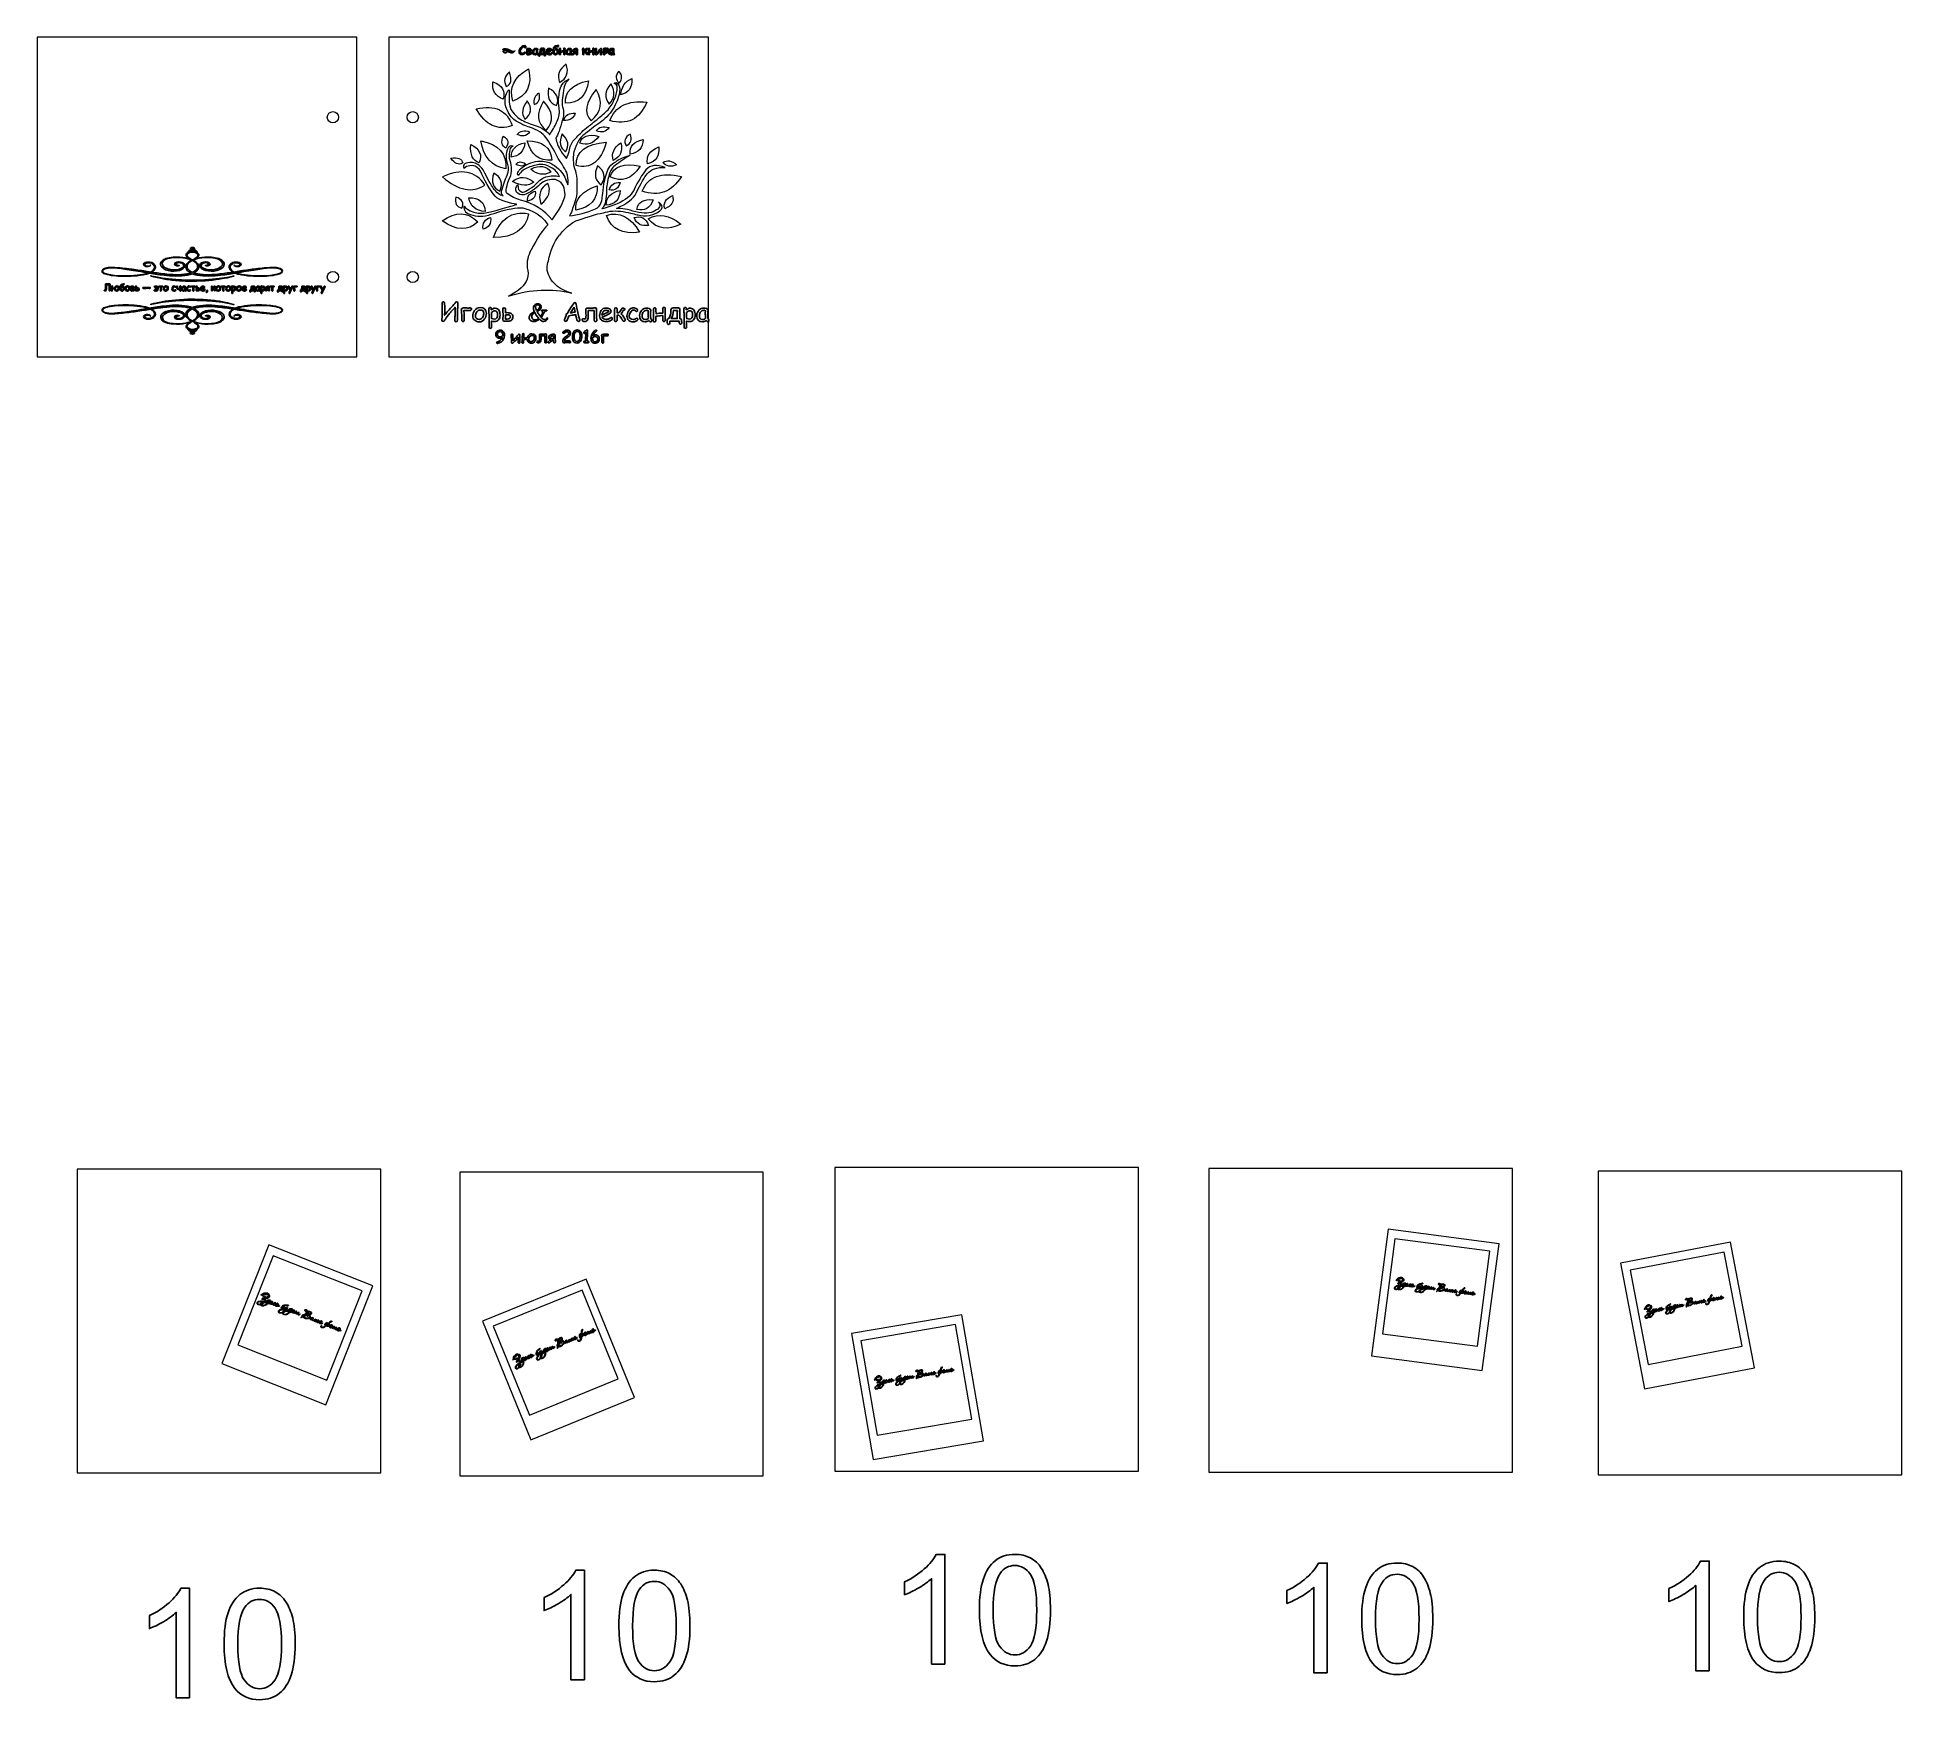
# Model space of a CAD drawing. Header units: centimetres. Extents: x -32 to 84, y -99 to 5.
import ezdxf

# ---------------------------------------------------------------- set-up
doc = ezdxf.new("R2010")
doc.units = ezdxf.units.CM
doc.header["$MEASUREMENT"] = 0
doc.layers.add('layer 1', color=7, linetype='Continuous')

msp = doc.modelspace()

# ---------------------------------------------------------------- linework, layer by layer
at = {"layer": 'layer 1', "color": 250, "lineweight": 20}
for centre in [(-14, 0.15), (-9, 0.15), (-14, -9.85), (-9, -9.85)]:
    msp.add_ellipse(centre, major_axis=(0, 0.35), ratio=1, dxfattribs=at)
for points, knots in [([(-32.5, 5.15), (-32.5, 5.15), (-12.50001, 5.15), (-12.50001, 5.15), (-12.50001, 5.15), (-12.50001, 5.15), (-12.50001, -14.85), (-12.50001, -14.85), (-12.50001, -14.85), (-12.50001, -14.85), (-32.5, -14.85), (-32.5, -14.85), (-32.5, -14.85), (-32.5, -14.85), (-32.5, 5.15), (-32.5, 5.15)], [0, 0, 0, 0, 0.2, 0.2, 0.2, 0.2, 0.4, 0.4, 0.4, 0.4, 0.6, 0.6, 0.6, 0.6, 1, 1, 1, 1]), ([(-10.5, 5.15), (-10.5, 5.15), (9.49999, 5.15), (9.49999, 5.15), (9.49999, 5.15), (9.49999, 5.15), (9.49999, -14.85), (9.49999, -14.85), (9.49999, -14.85), (9.49999, -14.85), (-10.5, -14.85), (-10.5, -14.85), (-10.5, -14.85), (-10.5, -14.85), (-10.5, 5.15), (-10.5, 5.15)], [0, 0, 0, 0, 0.2, 0.2, 0.2, 0.2, 0.4, 0.4, 0.4, 0.4, 0.6, 0.6, 0.6, 0.6, 1, 1, 1, 1]), ([(-10.5, 5.15), (-10.5, 5.15), (9.49999, 5.15), (9.49999, 5.15), (9.49999, 5.15), (9.49999, 5.15), (9.49999, -14.85), (9.49999, -14.85), (9.49999, -14.85), (9.49999, -14.85), (-10.5, -14.85), (-10.5, -14.85), (-10.5, -14.85), (-10.5, -14.85), (-10.5, 5.15), (-10.5, 5.15)], [0, 0, 0, 0, 0.2, 0.2, 0.2, 0.2, 0.4, 0.4, 0.4, 0.4, 0.6, 0.6, 0.6, 0.6, 1, 1, 1, 1]), ([(-3.34926, 1.26845), (-3.17495, 1.78413), (-3.38764, 2.14874), (-3.98733, 2.36228), (-3.98733, 2.36228), (-4.05299, 1.83367), (-3.8403, 1.46906), (-3.34926, 1.26845)], [0, 0, 0, 0, 0.333333333, 0.333333333, 0.333333333, 0.333333333, 1, 1, 1, 1]), ([(-2.95209, 2.98733), (-2.77923, 2.4786), (-2.84433, 2.17475), (-3.14742, 2.07581), (-3.14742, 2.07581), (-3.3317, 2.41717), (-3.26659, 2.72101), (-2.95209, 2.98733)], [0, 0, 0, 0, 0.333333333, 0.333333333, 0.333333333, 0.333333333, 1, 1, 1, 1]), ([(-0.27287, -6.27425), (0.32306, -5.4127), (0.58676, -4.84739), (0.51822, -4.57832), (0.51822, -4.57832), (0.50522, -4.1519), (0.3099, -3.87844), (-0.06775, -3.75795), (-0.06775, -3.75795), (-0.40756, -3.70192), (-0.7331, -3.80066), (-1.0444, -4.05419), (-1.0444, -4.05419), (-1.33386, -4.35545), (-1.66157, -4.5714), (-2.02754, -4.70203), (-2.02754, -4.70203), (-2.2192, -4.73619), (-2.37762, -4.68085), (-2.50284, -4.536), (-2.50284, -4.536), (-2.58514, -4.35929), (-2.55583, -4.21062), (-2.41493, -4.09), (-2.41493, -4.09), (-2.43359, -4.31878), (-2.36305, -4.46419), (-2.20333, -4.52623), (-2.20333, -4.52623), (-2.09281, -4.58176), (-1.82586, -4.45372), (-1.40249, -4.14209), (-1.40249, -4.14209), (-1.0369, -3.76551), (-0.79057, -3.57994), (-0.66351, -3.58541), (-0.66351, -3.58541), (-0.36923, -3.49343), (-0.08384, -3.48583), (0.19268, -3.56262), (0.19268, -3.56262), (0.09239, -3.32606), (-0.09426, -3.13616), (-0.36726, -2.99292), (-0.36726, -2.99292), (-0.60285, -2.86037), (-0.82328, -2.77518), (-1.01089, -2.80788), (-1.01089, -2.80788), (-1.2467, -2.81493), (-1.49181, -2.90013), (-1.76385, -2.99292), (-1.76385, -2.99292), (-2.01794, -3.08437), (-2.22951, -3.24938), (-2.39541, -3.50728), (-2.39541, -3.50728), (-2.50814, -3.35368), (-2.38551, -3.15726), (-2.02754, -2.91804), (-2.02754, -2.91804), (-1.66563, -2.67573), (-1.27497, -2.57264), (-0.85558, -2.60877), (-0.85558, -2.60877), (-0.58584, -2.62664), (-0.34493, -2.7167), (-0.13287, -2.87898), (-0.13287, -2.87898), (0.22977, -3.1493), (0.45874, -3.42819), (0.55403, -3.71562), (0.55403, -3.71562), (0.6215, -3.88952), (0.67305, -4.00998), (0.70867, -4.07699), (0.70867, -4.07699), (0.72921, -3.89527), (0.72107, -3.69831), (0.68426, -3.48612), (0.68426, -3.48612), (0.66405, -3.30752), (0.4709, -2.95485), (0.10483, -2.4281), (0.10483, -2.4281), (-0.20344, -1.84375), (-0.46496, -1.40534), (-0.67973, -1.1129), (-0.67973, -1.1129), (-0.83858, -0.86801), (-1.17604, -0.65641), (-1.69211, -0.4781), (-1.69211, -0.4781), (-1.91042, -0.42433), (-2.24031, -0.26481), (-2.68178, 0.00045), (-2.68178, 0.00045), (-2.89544, 0.2135), (-3.05712, 0.48261), (-3.16684, 0.8078), (-3.16684, 0.8078), (-3.24861, 1.03236), (-3.24214, 1.27241), (-3.17661, 1.53377), (-3.17661, 1.53377), (-3.13744, 1.66682), (-3.07233, 1.77425), (-2.98128, 1.85606), (-2.98128, 1.85606), (-2.89022, 1.93787), (-3.13507, 0.85009), (-2.73791, 0.4692), (-2.73791, 0.4692), (-2.64719, 0.32319), (-2.49094, 0.17561), (-2.26912, 0.02645), (-2.26912, 0.02645), (-2.02432, -0.12709), (-1.73459, -0.24971), (-1.39992, -0.34141), (-1.39992, -0.34141), (-1.13784, -0.41882), (-0.93275, -0.51865), (-0.78464, -0.64091), (-0.78464, -0.64091), (-0.58707, -0.75054), (-0.47422, -0.85255), (-0.44607, -0.94692), (-0.44607, -0.94692), (-0.2648, -0.69126), (-0.11722, -0.43842), (-0.00333, -0.1884), (-0.00333, -0.1884), (0.12245, 0.07457), (0.21001, 0.34912), (0.16237, 0.63523), (0.16237, 0.63523), (0.16331, 0.75604), (0.10609, 0.95712), (0.12363, 1.27656), (0.12363, 1.27656), (0.16945, 1.6017), (0.1779, 1.92478), (0.34858, 2.1992), (0.34858, 2.1992), (0.44121, 2.34974), (0.61631, 2.46294), (0.79101, 2.53642), (0.79101, 2.53642), (0.60474, 2.39429), (0.48537, 2.15772), (0.43291, 1.82672), (0.43291, 1.82672), (0.34902, 1.36079), (0.32949, 1.01897), (0.3743, 0.80125), (0.3743, 0.80125), (0.46501, 0.46256), (0.46283, 0.19019), (0.36779, -0.01586), (0.36779, -0.01586), (0.221, -0.56605), (0.08102, -0.94911), (-0.05216, -1.16504), (-0.05216, -1.16504), (-0.00321, -1.42669), (0.10422, -1.69038), (0.27013, -1.95611), (0.27013, -1.95611), (0.38652, -2.15021), (0.50263, -2.31298), (0.61846, -2.44443), (0.61846, -2.44443), (0.69058, -2.30081), (0.76221, -2.08378), (0.83332, -1.79334), (0.83332, -1.79334), (0.90202, -1.51098), (1.02356, -1.30263), (1.19793, -1.16829), (1.19793, -1.16829), (1.36084, -0.97729), (1.58763, -0.75808), (1.87832, -0.51069), (1.87832, -0.51069), (2.22536, -0.23479), (2.46083, -0.04815), (2.58475, 0.04924), (2.58475, 0.04924), (2.8167, 0.24004), (3.02938, 0.42994), (3.22282, 0.61895), (3.22282, 0.61895), (3.42991, 0.84903), (3.56121, 1.07149), (3.61673, 1.28632), (3.61673, 1.28632), (3.74713, 1.55722), (3.8079, 1.80573), (3.79904, 2.03182), (3.79904, 2.03182), (3.81286, 2.15292), (3.74884, 2.22671), (3.60697, 2.25319), (3.60697, 2.25319), (3.65976, 2.36456), (3.75959, 2.33309), (3.90647, 2.15878), (3.90647, 2.15878), (3.96647, 1.98583), (3.96755, 1.78941), (3.90973, 1.56954), (3.90973, 1.56954), (3.84153, 1.22049), (3.68201, 0.87216), (3.43118, 0.52454), (3.43118, 0.52454), (3.23391, 0.21896), (2.88884, -0.09465), (2.39594, -0.41628), (2.39594, -0.41628), (1.88405, -0.81112), (1.6095, -1.02598), (1.57231, -1.06086), (1.57231, -1.06086), (1.4199, -1.20007), (1.25604, -1.52019), (1.08074, -2.02123), (1.08074, -2.02123), (1.0358, -2.28996), (1.03254, -2.59054), (1.07097, -2.92299), (1.07097, -2.92299), (1.23431, -3.29438), (1.29725, -3.71434), (1.25979, -4.18285), (1.25979, -4.18285), (1.31606, -4.51222), (1.23142, -4.97342), (1.00586, -5.56642), (1.00586, -5.56642), (0.97477, -5.70187), (0.9064, -5.85596), (0.80077, -6.02869)], [0, 0, 0, 0, 0.016129032, 0.016129032, 0.016129032, 0.016129032, 0.032258065, 0.032258065, 0.032258065, 0.032258065, 0.048387097, 0.048387097, 0.048387097, 0.048387097, 0.064516129, 0.064516129, 0.064516129, 0.064516129, 0.080645161, 0.080645161, 0.080645161, 0.080645161, 0.096774194, 0.096774194, 0.096774194, 0.096774194, 0.112903226, 0.112903226, 0.112903226, 0.112903226, 0.129032258, 0.129032258, 0.129032258, 0.129032258, 0.14516129, 0.14516129, 0.14516129, 0.14516129, 0.161290323, 0.161290323, 0.161290323, 0.161290323, 0.177419355, 0.177419355, 0.177419355, 0.177419355, 0.193548387, 0.193548387, 0.193548387, 0.193548387, 0.209677419, 0.209677419, 0.209677419, 0.209677419, 0.225806452, 0.225806452, 0.225806452, 0.225806452, 0.241935484, 0.241935484, 0.241935484, 0.241935484, 0.258064516, 0.258064516, 0.258064516, 0.258064516, 0.274193548, 0.274193548, 0.274193548, 0.274193548, 0.290322581, 0.290322581, 0.290322581, 0.290322581, 0.306451613, 0.306451613, 0.306451613, 0.306451613, 0.322580645, 0.322580645, 0.322580645, 0.322580645, 0.338709677, 0.338709677, 0.338709677, 0.338709677, 0.35483871, 0.35483871, 0.35483871, 0.35483871, 0.370967742, 0.370967742, 0.370967742, 0.370967742, 0.387096774, 0.387096774, 0.387096774, 0.387096774, 0.403225806, 0.403225806, 0.403225806, 0.403225806, 0.419354839, 0.419354839, 0.419354839, 0.419354839, 0.435483871, 0.435483871, 0.435483871, 0.435483871, 0.451612903, 0.451612903, 0.451612903, 0.451612903, 0.467741935, 0.467741935, 0.467741935, 0.467741935, 0.483870968, 0.483870968, 0.483870968, 0.483870968, 0.5, 0.5, 0.5, 0.5, 0.516129032, 0.516129032, 0.516129032, 0.516129032, 0.532258065, 0.532258065, 0.532258065, 0.532258065, 0.548387097, 0.548387097, 0.548387097, 0.548387097, 0.564516129, 0.564516129, 0.564516129, 0.564516129, 0.580645161, 0.580645161, 0.580645161, 0.580645161, 0.596774194, 0.596774194, 0.596774194, 0.596774194, 0.612903226, 0.612903226, 0.612903226, 0.612903226, 0.629032258, 0.629032258, 0.629032258, 0.629032258, 0.64516129, 0.64516129, 0.64516129, 0.64516129, 0.661290323, 0.661290323, 0.661290323, 0.661290323, 0.677419355, 0.677419355, 0.677419355, 0.677419355, 0.693548387, 0.693548387, 0.693548387, 0.693548387, 0.709677419, 0.709677419, 0.709677419, 0.709677419, 0.725806452, 0.725806452, 0.725806452, 0.725806452, 0.741935484, 0.741935484, 0.741935484, 0.741935484, 0.758064516, 0.758064516, 0.758064516, 0.758064516, 0.774193548, 0.774193548, 0.774193548, 0.774193548, 0.790322581, 0.790322581, 0.790322581, 0.790322581, 0.806451613, 0.806451613, 0.806451613, 0.806451613, 0.822580645, 0.822580645, 0.822580645, 0.822580645, 0.838709677, 0.838709677, 0.838709677, 0.838709677, 0.85483871, 0.85483871, 0.85483871, 0.85483871, 0.870967742, 0.870967742, 0.870967742, 0.870967742, 0.887096774, 0.887096774, 0.887096774, 0.887096774, 0.903225806, 0.903225806, 0.903225806, 0.903225806, 0.919354839, 0.919354839, 0.919354839, 0.919354839, 0.935483871, 0.935483871, 0.935483871, 0.935483871, 0.951612903, 0.951612903, 0.951612903, 0.951612903, 0.967741935, 0.967741935, 0.967741935, 0.967741935, 1, 1, 1, 1]), ([(-2.74363, 1.16264), (-1.84198, 1.47424), (-1.51426, 2.14487), (-1.76048, 3.1745), (-1.76048, 3.1745), (-2.66501, 2.6627), (-2.99272, 1.99208), (-2.74363, 1.16264)], [0, 0, 0, 0, 0.333333333, 0.333333333, 0.333333333, 0.333333333, 1, 1, 1, 1]), ([(0.59571, 3.46907), (0.78277, 2.95007), (0.64387, 2.57026), (0.17901, 2.32966), (0.17901, 2.32966), (0.01671, 2.77242), (0.15561, 3.15223), (0.59571, 3.46907)], [0, 0, 0, 0, 0.333333333, 0.333333333, 0.333333333, 0.333333333, 1, 1, 1, 1]), ([(0.56556, 1.03071), (1.40257, 1.00791), (1.87765, 1.47336), (1.9908, 2.42705), (1.9908, 2.42705), (0.96805, 2.20449), (0.49297, 1.73905), (0.56556, 1.03071)], [0, 0, 0, 0, 0.333333333, 0.333333333, 0.333333333, 0.333333333, 1, 1, 1, 1]), ([(3.8772, 3.01982), (4.12362, 2.80904), (4.13881, 2.56163), (3.92278, 2.27758), (3.92278, 2.27758), (3.68587, 2.50411), (3.67068, 2.75153), (3.8772, 3.01982)], [0, 0, 0, 0, 0.333333333, 0.333333333, 0.333333333, 0.333333333, 1, 1, 1, 1]), ([(4.00742, 1.54836), (4.51605, 1.66704), (4.74827, 2.00778), (4.70408, 2.57057), (4.70408, 2.57057), (4.29086, 2.38218), (4.05864, 2.04145), (4.00742, 1.54836)], [0, 0, 0, 0, 0.333333333, 0.333333333, 0.333333333, 0.333333333, 1, 1, 1, 1]), ([(-1.83211, 1.17566), (-1.51067, 0.72154), (-1.56058, 0.34174), (-1.98185, 0.03626), (-1.98185, 0.03626), (-2.21584, 0.36163), (-2.16593, 0.74143), (-1.83211, 1.17566)], [0, 0, 0, 0, 0.333333333, 0.333333333, 0.333333333, 0.333333333, 1, 1, 1, 1]), ([(-1.09638, 1.66398), (-1.00599, 1.28774), (-1.10799, 1.04467), (-1.40238, 0.93476), (-1.40238, 0.93476), (-1.46179, 1.27773), (-1.35979, 1.5208), (-1.09638, 1.66398)], [0, 0, 0, 0, 0.333333333, 0.333333333, 0.333333333, 0.333333333, 1, 1, 1, 1]), ([(-0.50389, 1.96999), (0.02938, 1.68316), (0.19432, 1.32072), (-0.00906, 0.88267), (-0.00906, 0.88267), (-0.44162, 1.01144), (-0.60657, 1.37387), (-0.50389, 1.96999)], [0, 0, 0, 0, 0.333333333, 0.333333333, 0.333333333, 0.333333333, 1, 1, 1, 1]), ([(2.47736, 1.88041), (2.92538, 1.11103), (2.81904, 0.45776), (2.15832, -0.07937), (2.15832, -0.07937), (1.69761, 0.40855), (1.80396, 1.06182), (2.47736, 1.88041)], [0, 0, 0, 0, 0.333333333, 0.333333333, 0.333333333, 0.333333333, 1, 1, 1, 1]), ([(3.3954, 2.23851), (3.69379, 1.74618), (3.65906, 1.32514), (3.29122, 0.9754), (3.29122, 0.9754), (2.97274, 1.36388), (3.00747, 1.78492), (3.3954, 2.23851)], [0, 0, 0, 0, 0.333333333, 0.333333333, 0.333333333, 0.333333333, 1, 1, 1, 1]), ([(3.3282, -0.06543), (4.41429, -0.37332), (5.19125, 0.01516), (5.6591, 1.10003), (5.6591, 1.10003), (4.43678, 1.21386), (3.65981, 0.82537), (3.3282, -0.06543)], [0, 0, 0, 0, 0.333333333, 0.333333333, 0.333333333, 0.333333333, 1, 1, 1, 1]), ([(-5.02907, 0.67597), (-4.44233, -0.35477), (-3.69141, -0.70635), (-2.7763, -0.37879), (-2.7763, -0.37879), (-3.09733, 0.58682), (-3.84824, 0.9384), (-5.02907, 0.67597)], [0, 0, 0, 0, 0.333333333, 0.333333333, 0.333333333, 0.333333333, 1, 1, 1, 1]), ([(-0.82292, 1.1431), (-0.20029, 0.50114), (-0.14169, -0.10438), (-0.64713, -0.67343), (-0.64713, -0.67343), (-1.23148, -0.22382), (-1.29008, 0.3817), (-0.82292, 1.1431)], [0, 0, 0, 0, 0.333333333, 0.333333333, 0.333333333, 0.333333333, 1, 1, 1, 1]), ([(0.43945, -0.05333), (0.83699, -0.06653), (1.07789, 0.08323), (1.16216, 0.39593), (1.16216, 0.39593), (0.79242, 0.43641), (0.55152, 0.28666), (0.43945, -0.05333)], [0, 0, 0, 0, 0.333333333, 0.333333333, 0.333333333, 0.333333333, 1, 1, 1, 1]), ([(-3.16696, -1.78186), (-2.96592, -1.46443), (-3.02235, -1.21485), (-3.33624, -1.03311), (-3.33624, -1.03311), (-3.48535, -1.40831), (-3.42892, -1.65789), (-3.16696, -1.78186)], [0, 0, 0, 0, 0.333333333, 0.333333333, 0.333333333, 0.333333333, 1, 1, 1, 1]), ([(-2.46704, -0.92242), (-2.14489, -1.09746), (-1.88446, -1.04646), (-1.68574, -0.76942), (-1.68574, -0.76942), (-2.0173, -0.64711), (-2.27774, -0.69811), (-2.46704, -0.92242)], [0, 0, 0, 0, 0.333333333, 0.333333333, 0.333333333, 0.333333333, 1, 1, 1, 1]), ([(0.34179, -0.89974), (0.73911, -1.25687), (0.81291, -1.628), (0.56315, -2.01311), (0.56315, -2.01311), (0.21423, -1.78331), (0.14044, -1.41219), (0.34179, -0.89974)], [0, 0, 0, 0, 0.333333333, 0.333333333, 0.333333333, 0.333333333, 1, 1, 1, 1]), ([(1.45515, -1.47271), (1.90971, -1.6432), (2.30687, -1.5043), (2.64664, -1.05601), (2.64664, -1.05601), (1.99469, -0.88094), (1.59753, -1.01984), (1.45515, -1.47271)], [0, 0, 0, 0, 0.333333333, 0.333333333, 0.333333333, 0.333333333, 1, 1, 1, 1]), ([(2.49038, -0.69791), (2.82242, -0.84391), (3.0872, -0.7788), (3.28471, -0.50258), (3.28471, -0.50258), (2.91648, -0.39045), (2.65171, -0.45555), (2.49038, -0.69791)], [0, 0, 0, 0, 0.333333333, 0.333333333, 0.333333333, 0.333333333, 1, 1, 1, 1]), ([(4.6195, -0.90301), (4.74324, -1.25305), (4.65643, -1.50155), (4.35906, -1.6485), (4.35906, -1.6485), (4.18579, -1.35639), (4.2726, -1.10789), (4.6195, -0.90301)], [0, 0, 0, 0, 0.333333333, 0.333333333, 0.333333333, 0.333333333, 1, 1, 1, 1]), ([(-0.27287, -6.27425), (-0.77425, -5.66454), (-1.43402, -5.25219), (-2.25219, -5.03717), (-2.25219, -5.03717), (-2.56492, -4.95128), (-2.84489, -4.81455), (-3.09209, -4.62699), (-3.09209, -4.62699), (-3.22836, -4.53823), (-3.15457, -4.1606), (-2.87072, -3.49409), (-2.87072, -3.49409), (-2.77845, -3.15206), (-2.80233, -2.80047), (-2.94234, -2.43932), (-2.94234, -2.43932), (-2.97598, -1.98279), (-2.90111, -1.72235), (-2.71772, -1.65801), (-2.71772, -1.65801), (-2.85454, -1.61492), (-2.95871, -1.6529), (-3.03024, -1.77195), (-3.03024, -1.77195), (-3.16805, -1.99234), (-3.18975, -2.30812), (-3.09536, -2.71929), (-3.09536, -2.71929), (-3.00432, -2.93575), (-3.00867, -3.19293), (-3.10839, -3.49083), (-3.10839, -3.49083), (-3.24598, -3.78967), (-3.36643, -4.12824), (-3.46974, -4.50652), (-3.46974, -4.50652), (-3.47593, -4.63871), (-3.43252, -4.72878), (-3.33952, -4.77674), (-3.33952, -4.77674), (-3.55907, -4.73756), (-3.76525, -4.57588), (-3.95806, -4.29168), (-3.95806, -4.29168), (-4.08932, -4.11759), (-4.3031, -3.73236), (-4.59939, -3.13599), (-4.59939, -3.13599), (-4.80128, -2.85149), (-5.02373, -2.70392), (-5.26675, -2.69329), (-5.26675, -2.69329), (-5.71963, -2.67752), (-5.90181, -2.79861), (-5.8133, -3.05657)], [0, 0, 0, 0, 0.066666667, 0.066666667, 0.066666667, 0.066666667, 0.133333333, 0.133333333, 0.133333333, 0.133333333, 0.2, 0.2, 0.2, 0.2, 0.266666667, 0.266666667, 0.266666667, 0.266666667, 0.333333333, 0.333333333, 0.333333333, 0.333333333, 0.4, 0.4, 0.4, 0.4, 0.466666667, 0.466666667, 0.466666667, 0.466666667, 0.533333333, 0.533333333, 0.533333333, 0.533333333, 0.6, 0.6, 0.6, 0.6, 0.666666667, 0.666666667, 0.666666667, 0.666666667, 0.733333333, 0.733333333, 0.733333333, 0.733333333, 0.8, 0.8, 0.8, 0.8, 0.866666667, 0.866666667, 0.866666667, 0.866666667, 1, 1, 1, 1]), ([(-4.85003, -2.70315), (-4.62845, -2.21369), (-4.80207, -1.83388), (-5.3709, -1.56374), (-5.3709, -1.56374), (-5.41291, -2.19742), (-5.23928, -2.57723), (-4.85003, -2.70315)], [0, 0, 0, 0, 0.333333333, 0.333333333, 0.333333333, 0.333333333, 1, 1, 1, 1]), ([(-3.18, -3.07101), (-3.11311, -2.14115), (-3.63181, -1.55733), (-4.7361, -1.31957), (-4.7361, -1.31957), (-4.57784, -2.35451), (-4.05914, -2.93833), (-3.18, -3.07101)], [0, 0, 0, 0, 0.333333333, 0.333333333, 0.333333333, 0.333333333, 1, 1, 1, 1]), ([(-2.85118, -2.34831), (-2.32967, -2.28901), (-2.03994, -1.99276), (-1.98198, -1.45957), (-1.98198, -1.45957), (-2.51156, -1.53541), (-2.8013, -1.83165), (-2.85118, -2.34831)], [0, 0, 0, 0, 0.333333333, 0.333333333, 0.333333333, 0.333333333, 1, 1, 1, 1]), ([(-1.84514, -1.3245), (-1.6055, -2.19663), (-1.08679, -2.60465), (-0.28903, -2.54855), (-0.28903, -2.54855), (-0.35216, -1.74258), (-0.87086, -1.33456), (-1.84514, -1.3245)], [0, 0, 0, 0, 0.333333333, 0.333333333, 0.333333333, 0.333333333, 1, 1, 1, 1]), ([(0.80077, -6.02869), (1.33726, -5.96017), (1.88312, -5.81532), (2.43835, -5.59412), (2.43835, -5.59412), (2.62142, -5.52123), (2.74946, -5.36714), (2.82249, -5.13185), (2.82249, -5.13185), (2.85455, -4.98973), (2.89905, -4.62077), (2.95596, -4.02498), (2.95596, -4.02498), (2.97193, -3.89007), (3.02944, -3.67847), (3.12851, -3.39017), (3.12851, -3.39017), (3.20536, -3.04893), (3.39635, -2.79718), (3.70146, -2.63491), (3.70146, -2.63491), (3.95555, -2.45433), (4.25232, -2.30767), (4.60974, -2.23448), (4.60974, -2.23448), (4.27731, -2.4185), (3.96045, -2.63118), (3.65915, -2.87255), (3.65915, -2.87255), (3.4536, -3.00754), (3.30276, -3.30162), (3.20663, -3.75478), (3.20663, -3.75478), (3.14022, -4.12244), (3.10984, -4.41652), (3.11548, -4.63701), (3.11548, -4.63701), (3.10437, -5.10707), (3.00809, -5.42556), (2.82665, -5.59247)], [0, 0, 0, 0, 0.090909091, 0.090909091, 0.090909091, 0.090909091, 0.181818182, 0.181818182, 0.181818182, 0.181818182, 0.272727273, 0.272727273, 0.272727273, 0.272727273, 0.363636364, 0.363636364, 0.363636364, 0.363636364, 0.454545455, 0.454545455, 0.454545455, 0.454545455, 0.545454545, 0.545454545, 0.545454545, 0.545454545, 0.636363636, 0.636363636, 0.636363636, 0.636363636, 0.727272727, 0.727272727, 0.727272727, 0.727272727, 0.818181818, 0.818181818, 0.818181818, 0.818181818, 1, 1, 1, 1]), ([(1.22076, -2.87906), (2.14656, -3.11091), (2.77595, -2.62476), (3.10891, -1.42062), (3.10891, -1.42062), (1.8476, -1.51657), (1.21821, -2.00271), (1.22076, -2.87906)], [0, 0, 0, 0, 0.333333333, 0.333333333, 0.333333333, 0.333333333, 1, 1, 1, 1]), ([(3.54519, -2.55027), (3.99665, -2.33364), (4.15508, -1.96686), (4.02049, -1.44992), (4.02049, -1.44992), (3.58605, -1.75035), (3.42762, -2.11713), (3.54519, -2.55027)], [0, 0, 0, 0, 0.333333333, 0.333333333, 0.333333333, 0.333333333, 1, 1, 1, 1]), ([(4.59671, -2.15961), (5.13031, -2.08408), (5.40702, -1.77915), (5.42684, -1.24483), (5.42684, -1.24483), (4.83358, -1.36943), (4.55687, -1.67436), (4.59671, -2.15961)], [0, 0, 0, 0, 0.333333333, 0.333333333, 0.333333333, 0.333333333, 1, 1, 1, 1]), ([(5.69379, -2.76512), (6.22815, -2.62777), (6.46254, -2.27619), (6.39697, -1.71035), (6.39697, -1.71035), (5.82755, -1.94229), (5.59316, -2.29388), (5.69379, -2.76512)], [0, 0, 0, 0, 0.333333333, 0.333333333, 0.333333333, 0.333333333, 1, 1, 1, 1]), ([(-7.13859, -3.58537), (-5.9677, -3.04538), (-5.08439, -3.21466), (-4.48866, -4.09322), (-4.48866, -4.09322), (-5.25874, -4.61634), (-6.14204, -4.44706), (-7.13859, -3.58537)], [0, 0, 0, 0, 0.333333333, 0.333333333, 0.333333333, 0.333333333, 1, 1, 1, 1]), ([(-5.85922, -2.71618), (-5.94233, -2.44221), (-6.19192, -2.34129), (-6.60797, -2.41342), (-6.60797, -2.41342), (-6.39115, -2.76196), (-6.14157, -2.86288), (-5.85922, -2.71618)], [0, 0, 0, 0, 0.333333333, 0.333333333, 0.333333333, 0.333333333, 1, 1, 1, 1]), ([(-5.78726, -5.41349), (-5.78726, -5.41349), (-5.33802, -6.09062), (-4.14001, -5.7781), (-4.14001, -5.7781), (-2.94201, -5.46558), (-2.49276, -5.30281), (-2.49276, -5.30281), (-2.49276, -5.30281), (-2.49276, -5.30281), (-3.43032, -5.14655), (-3.72982, -4.89914), (-3.72982, -4.89914), (-4.02933, -4.65172), (-4.42648, -3.95832), (-4.66738, -3.41141), (-4.66738, -3.41141), (-4.90828, -2.8645), (-5.20453, -2.90356), (-5.20453, -2.89054), (-5.20453, -2.89054), (-5.20453, -2.87751), (-5.61797, -2.82869), (-5.8133, -3.05657)], [0, 0, 0, 0, 0.142857143, 0.142857143, 0.142857143, 0.142857143, 0.285714286, 0.285714286, 0.285714286, 0.285714286, 0.428571429, 0.428571429, 0.428571429, 0.428571429, 0.571428571, 0.571428571, 0.571428571, 0.571428571, 0.714285714, 0.714285714, 0.714285714, 0.714285714, 1, 1, 1, 1]), ([(-3.932, -3.34773), (-3.4592, -3.60273), (-3.33115, -3.98254), (-3.54785, -4.48714), (-3.54785, -4.48714), (-3.98302, -4.27986), (-4.11107, -3.90006), (-3.932, -3.34773)], [0, 0, 0, 0, 0.333333333, 0.333333333, 0.333333333, 0.333333333, 1, 1, 1, 1]), ([(-2.5581, -2.79919), (-2.27628, -2.94864), (-2.07119, -2.93888), (-1.94282, -2.7699), (-1.94282, -2.7699), (-2.18043, -2.60273), (-2.38552, -2.61249), (-2.5581, -2.79919)], [0, 0, 0, 0, 0.333333333, 0.333333333, 0.333333333, 0.333333333, 1, 1, 1, 1]), ([(-1.60425, -3.09544), (-1.21706, -3.46157), (-0.80036, -3.52342), (-0.35416, -3.281), (-0.35416, -3.281), (-0.64378, -2.88164), (-1.06047, -2.81978), (-1.60425, -3.09544)], [0, 0, 0, 0, 0.333333333, 0.333333333, 0.333333333, 0.333333333, 1, 1, 1, 1]), ([(0.19993, -7.2269), (0.59333, -6.67336), (1.06197, -6.33254), (1.60584, -6.20445), (1.60584, -6.20445), (2.25416, -5.98519), (2.70016, -5.86148), (2.94384, -5.83334), (2.94384, -5.83334), (3.27832, -5.71737), (3.68851, -5.68915), (4.1744, -5.7487), (4.1744, -5.7487), (4.62202, -5.85064), (4.93237, -5.92443), (5.10546, -5.97007), (5.10546, -5.97007), (5.32988, -6.02692), (5.56427, -6.03994), (5.80863, -6.00913), (5.80863, -6.00913), (6.63935, -5.75307), (6.82817, -5.46659), (6.37508, -5.1497), (6.37508, -5.1497), (6.54425, -5.37458), (6.46829, -5.56339), (6.1472, -5.71614), (6.1472, -5.71614), (5.86758, -5.86897), (5.47259, -5.88851), (4.96222, -5.77474), (4.96222, -5.77474), (4.46821, -5.62007), (4.06454, -5.54845), (3.75119, -5.55988), (3.75119, -5.55988), (4.41204, -5.25592), (4.82223, -4.93472), (4.98175, -4.59627), (4.98175, -4.59627), (5.27451, -3.99404), (5.50456, -3.59037), (5.6719, -3.38525), (5.6719, -3.38525), (5.90971, -3.09906), (6.283, -2.97101), (6.79178, -3.0011), (6.79178, -3.0011), (6.2657, -2.78337), (5.86636, -2.83329), (5.59377, -3.15086), (5.59377, -3.15086), (5.36025, -3.42591), (5.10416, -3.85129), (4.82549, -4.42699), (4.82549, -4.42699), (4.64776, -4.76492), (4.30161, -5.0438), (3.78701, -5.26364), (3.78701, -5.26364), (3.511, -5.38357), (3.19087, -5.49318), (2.82665, -5.59247)], [0, 0, 0, 0, 0.058823529, 0.058823529, 0.058823529, 0.058823529, 0.117647059, 0.117647059, 0.117647059, 0.117647059, 0.176470588, 0.176470588, 0.176470588, 0.176470588, 0.235294118, 0.235294118, 0.235294118, 0.235294118, 0.294117647, 0.294117647, 0.294117647, 0.294117647, 0.352941176, 0.352941176, 0.352941176, 0.352941176, 0.411764706, 0.411764706, 0.411764706, 0.411764706, 0.470588235, 0.470588235, 0.470588235, 0.470588235, 0.529411765, 0.529411765, 0.529411765, 0.529411765, 0.588235294, 0.588235294, 0.588235294, 0.588235294, 0.647058824, 0.647058824, 0.647058824, 0.647058824, 0.705882353, 0.705882353, 0.705882353, 0.705882353, 0.764705882, 0.764705882, 0.764705882, 0.764705882, 0.823529412, 0.823529412, 0.823529412, 0.823529412, 0.882352941, 0.882352941, 0.882352941, 0.882352941, 1, 1, 1, 1]), ([(2.56205, -2.88558), (3.02434, -3.21727), (3.09921, -3.61335), (2.78668, -4.07382), (2.78668, -4.07382), (2.40549, -3.8195), (2.33061, -3.42341), (2.56205, -2.88558)], [0, 0, 0, 0, 0.333333333, 0.333333333, 0.333333333, 0.333333333, 1, 1, 1, 1]), ([(3.34336, -3.57573), (4.09055, -3.95364), (4.71885, -3.73552), (5.22826, -2.92138), (5.22826, -2.92138), (4.20838, -2.68607), (3.58007, -2.90419), (3.34336, -3.57573)], [0, 0, 0, 0, 0.333333333, 0.333333333, 0.333333333, 0.333333333, 1, 1, 1, 1]), ([(5.35847, -4.47099), (6.39739, -4.83603), (7.21559, -4.53436), (7.81307, -3.56598), (7.81307, -3.56598), (6.55546, -3.25982), (5.73726, -3.56149), (5.35847, -4.47099)], [0, 0, 0, 0, 0.333333333, 0.333333333, 0.333333333, 0.333333333, 1, 1, 1, 1]), ([(6.66066, -2.68374), (6.8635, -2.93858), (7.14563, -2.98525), (7.50707, -2.82373), (7.50707, -2.82373), (7.19882, -2.55114), (6.91668, -2.50447), (6.66066, -2.68374)], [0, 0, 0, 0, 0.333333333, 0.333333333, 0.333333333, 0.333333333, 1, 1, 1, 1]), ([(-2.75994, -3.8735), (-2.21204, -4.17214), (-1.76821, -4.18625), (-1.42847, -3.91582), (-1.42847, -3.91582), (-1.87851, -3.53527), (-2.32233, -3.52116), (-2.75994, -3.8735)], [0, 0, 0, 0, 0.333333333, 0.333333333, 0.333333333, 0.333333333, 1, 1, 1, 1]), ([(-1.82238, -5.11382), (-1.43359, -5.01694), (-1.27298, -4.80643), (-1.34057, -4.48227), (-1.34057, -4.48227), (-1.68459, -4.57415), (-1.8452, -4.78466), (-1.82238, -5.11382)], [0, 0, 0, 0, 0.333333333, 0.333333333, 0.333333333, 0.333333333, 1, 1, 1, 1]), ([(-0.54298, -4.00046), (-0.32876, -4.44849), (-0.47417, -4.88256), (-0.97921, -5.30264), (-0.97921, -5.30264), (-1.17177, -4.68508), (-1.02636, -4.25101), (-0.54298, -4.00046)], [0, 0, 0, 0, 0.333333333, 0.333333333, 0.333333333, 0.333333333, 1, 1, 1, 1]), ([(1.20122, -5.67224), (2.11709, -5.50681), (2.56635, -4.99679), (2.54898, -4.14218), (2.54898, -4.14218), (1.59607, -4.45751), (1.14682, -4.96753), (1.20122, -5.67224)], [0, 0, 0, 0, 0.333333333, 0.333333333, 0.333333333, 0.333333333, 1, 1, 1, 1]), ([(3.10246, -5.3467), (3.64634, -5.32027), (3.93933, -5.01751), (3.98143, -4.43843), (3.98143, -4.43843), (3.40786, -4.54442), (3.11486, -4.84717), (3.10246, -5.3467)], [0, 0, 0, 0, 0.333333333, 0.333333333, 0.333333333, 0.333333333, 1, 1, 1, 1]), ([(3.28802, -4.40262), (3.64534, -4.46078), (3.87865, -4.3056), (3.98794, -3.93709), (3.98794, -3.93709), (3.62075, -3.91163), (3.38744, -4.06681), (3.28802, -4.40262)], [0, 0, 0, 0, 0.333333333, 0.333333333, 0.333333333, 0.333333333, 1, 1, 1, 1]), ([(-7.15813, -6.34272), (-6.27369, -6.96635), (-5.53145, -6.98589), (-4.93141, -6.40132), (-4.93141, -6.40132), (-5.57128, -5.74961), (-6.31352, -5.73009), (-7.15813, -6.34272)], [0, 0, 0, 0, 0.333333333, 0.333333333, 0.333333333, 0.333333333, 1, 1, 1, 1]), ([(-6.30846, -4.84524), (-5.89552, -4.98835), (-5.76856, -5.22166), (-5.92757, -5.54516), (-5.92757, -5.54516), (-6.26181, -5.45739), (-6.38877, -5.22408), (-6.30846, -4.84524)], [0, 0, 0, 0, 0.333333333, 0.333333333, 0.333333333, 0.333333333, 1, 1, 1, 1]), ([(-5.79842, -5.40388), (-5.83909, -5.68932), (-5.65339, -5.88476), (-5.24134, -5.99018), (-5.24134, -5.99018), (-4.84703, -6.09174), (-4.40133, -6.0503), (-3.90426, -5.86587), (-3.90426, -5.86587), (-3.09672, -5.59871), (-2.49655, -5.48707), (-2.10371, -5.53093)], [0, 0, 0, 0, 0.25, 0.25, 0.25, 0.25, 0.5, 0.5, 0.5, 0.5, 1, 1, 1, 1]), ([(-4.46913, -5.74374), (-4.50745, -5.16603), (-4.84818, -4.88171), (-5.49134, -4.89081), (-5.49134, -4.89081), (-5.39416, -5.43316), (-5.05342, -5.71747), (-4.46913, -5.74374)], [0, 0, 0, 0, 0.333333333, 0.333333333, 0.333333333, 0.333333333, 1, 1, 1, 1]), ([(-3.94175, -7.38444), (-2.6671, -7.38338), (-1.93571, -6.88638), (-1.74759, -5.89345), (-1.74759, -5.89345), (-2.79572, -5.6987), (-3.52711, -6.19569), (-3.94175, -7.38444)], [0, 0, 0, 0, 0.333333333, 0.333333333, 0.333333333, 0.333333333, 1, 1, 1, 1]), ([(-2.10371, -5.53094), (-2.10371, -5.53094), (-0.96304, -5.76638), (-0.55285, -6.59327), (-0.55285, -6.59327), (-0.85226, -6.85733), (-1.1995, -7.3782), (-1.59458, -8.1559), (-1.59458, -8.1559), (-1.79365, -8.52601), (-1.87612, -8.89713), (-1.84199, -9.26926), (-1.84199, -9.26926), (-1.76606, -9.50771), (-1.76389, -9.74427), (-1.83548, -9.97895), (-1.83548, -9.97895), (-1.96166, -10.36275), (-2.35257, -10.71774), (-3.00821, -11.04393)], [0, 0, 0, 0, 0.166666667, 0.166666667, 0.166666667, 0.166666667, 0.333333333, 0.333333333, 0.333333333, 0.333333333, 0.5, 0.5, 0.5, 0.5, 0.666666667, 0.666666667, 0.666666667, 0.666666667, 1, 1, 1, 1]), ([(3.12524, -5.99454), (3.43163, -6.84816), (4.11961, -7.19758), (5.18918, -7.0428), (5.18918, -7.0428), (4.62955, -6.08566), (3.94157, -5.73624), (3.12524, -5.99454)], [0, 0, 0, 0, 0.333333333, 0.333333333, 0.333333333, 0.333333333, 1, 1, 1, 1]), ([(5.0199, -5.62342), (5.50385, -5.74069), (5.84784, -5.53993), (6.05188, -5.02116), (6.05188, -5.02116), (5.44615, -4.95178), (5.10216, -5.15253), (5.0199, -5.62342)], [0, 0, 0, 0, 0.333333333, 0.333333333, 0.333333333, 0.333333333, 1, 1, 1, 1]), ([(6.76807, -5.57784), (7.21084, -5.40773), (7.37253, -5.12993), (7.25313, -4.74445), (7.25313, -4.74445), (6.83408, -4.94584), (6.67239, -5.22364), (6.76807, -5.57784)], [0, 0, 0, 0, 0.333333333, 0.333333333, 0.333333333, 0.333333333, 1, 1, 1, 1]), ([(4.85387, -6.13127), (5.02, -6.5346), (5.32167, -6.69737), (5.75888, -6.61959), (5.75888, -6.61959), (5.58571, -6.16551), (5.28404, -6.00274), (4.85387, -6.13127)], [0, 0, 0, 0, 0.333333333, 0.333333333, 0.333333333, 0.333333333, 1, 1, 1, 1]), ([(5.7361, -6.20614), (6.29549, -6.86405), (6.97262, -6.97365), (7.76749, -6.53495), (7.76749, -6.53495), (7.05635, -5.95794), (6.37922, -5.84834), (5.7361, -6.20614)], [0, 0, 0, 0, 0.333333333, 0.333333333, 0.333333333, 0.333333333, 1, 1, 1, 1]), ([(-3.00821, -11.04393), (-1.6087, -10.61044), (-0.29089, -10.54793), (0.94521, -10.85641), (0.94521, -10.85641), (0.2391, -10.63964), (-0.22673, -10.29711), (-0.45229, -9.82882), (-0.45229, -9.82882), (-0.62244, -9.49062), (-0.63794, -9.15716), (-0.49881, -8.82846), (-0.49881, -8.82846), (-0.40013, -8.24274), (-0.17136, -7.70766), (0.18749, -7.22321)], [0, 0, 0, 0, 0.2, 0.2, 0.2, 0.2, 0.4, 0.4, 0.4, 0.4, 0.6, 0.6, 0.6, 0.6, 1, 1, 1, 1]), ([(-27.93168, -10.66607), (-27.93168, -10.70302), (-27.94275, -10.72155), (-27.96496, -10.72155), (-27.96496, -10.72155), (-27.97751, -10.72155), (-27.98581, -10.71564), (-27.98986, -10.7039), (-27.98986, -10.7039), (-27.99213, -10.6973), (-27.99331, -10.68624), (-27.99331, -10.67092), (-27.99331, -10.67092), (-27.99331, -10.65326), (-27.99302, -10.62678), (-27.99243, -10.59157), (-27.99243, -10.59157), (-27.99183, -10.55626), (-27.99154, -10.52978), (-27.99154, -10.51222), (-27.99154, -10.51222), (-27.99154, -10.49301), (-27.99203, -10.4644), (-27.99302, -10.42637), (-27.99302, -10.42637), (-27.994, -10.38835), (-27.9945, -10.36002), (-27.9945, -10.3412), (-27.9945, -10.3412), (-27.9945, -10.3412), (-28.02917, -10.34149), (-28.02917, -10.34149), (-28.02917, -10.34149), (-28.0424, -10.34149), (-28.06236, -10.34101), (-28.08892, -10.34004), (-28.08892, -10.34004), (-28.1155, -10.33917), (-28.13544, -10.33868), (-28.14878, -10.33868), (-28.14878, -10.33868), (-28.15589, -10.33868), (-28.16547, -10.33878), (-28.17762, -10.33897), (-28.17762, -10.33897), (-28.17465, -10.36759), (-28.17327, -10.39999), (-28.17327, -10.43617), (-28.17327, -10.43617), (-28.17327, -10.45411), (-28.17377, -10.48108), (-28.17486, -10.51697), (-28.17486, -10.51697), (-28.17594, -10.55296), (-28.17644, -10.57983), (-28.17644, -10.59787), (-28.17644, -10.59787), (-28.17644, -10.639), (-28.18325, -10.66888), (-28.19688, -10.68741), (-28.19688, -10.68741), (-28.21308, -10.70943), (-28.24143, -10.72039), (-28.28182, -10.72039), (-28.28182, -10.72039), (-28.28982, -10.72039), (-28.29664, -10.71767), (-28.30217, -10.71224), (-28.30217, -10.71224), (-28.3076, -10.70681), (-28.31036, -10.70002), (-28.31036, -10.69187), (-28.31036, -10.69187), (-28.31036, -10.67712), (-28.30374, -10.6683), (-28.29042, -10.66568), (-28.29042, -10.66568), (-28.26869, -10.66151), (-28.25634, -10.6585), (-28.25347, -10.65656), (-28.25347, -10.65656), (-28.24014, -10.64764), (-28.23353, -10.62804), (-28.23353, -10.59778), (-28.23353, -10.59778), (-28.23353, -10.57983), (-28.23303, -10.55286), (-28.23194, -10.51697), (-28.23194, -10.51697), (-28.23086, -10.48108), (-28.23036, -10.45411), (-28.23036, -10.43617), (-28.23036, -10.43617), (-28.23036, -10.39387), (-28.23263, -10.35711), (-28.23727, -10.32568), (-28.23727, -10.32568), (-28.24024, -10.32093), (-28.24162, -10.31569), (-28.24162, -10.31006), (-28.24162, -10.31006), (-28.24162, -10.30211), (-28.23895, -10.29532), (-28.23372, -10.28989), (-28.23372, -10.28989), (-28.22839, -10.28436), (-28.22167, -10.28164), (-28.21357, -10.28164), (-28.21357, -10.28164), (-28.20646, -10.28164), (-28.19569, -10.28213), (-28.18137, -10.283), (-28.18137, -10.283), (-28.16705, -10.28397), (-28.15618, -10.28446), (-28.14887, -10.28446), (-28.14887, -10.28446), (-28.14887, -10.28446), (-27.96616, -10.28446), (-27.96616, -10.28446), (-27.96616, -10.28446), (-27.95805, -10.28446), (-27.95114, -10.28717), (-27.94521, -10.2927), (-27.94521, -10.2927), (-27.93939, -10.29823), (-27.93642, -10.30492), (-27.93642, -10.31288), (-27.93642, -10.31288), (-27.93642, -10.35216), (-27.93563, -10.41104), (-27.93405, -10.48952), (-27.93405, -10.48952), (-27.93247, -10.568), (-27.93168, -10.62688), (-27.93168, -10.66607)], [0, 0, 0, 0, 0.028571429, 0.028571429, 0.028571429, 0.028571429, 0.057142857, 0.057142857, 0.057142857, 0.057142857, 0.085714286, 0.085714286, 0.085714286, 0.085714286, 0.114285714, 0.114285714, 0.114285714, 0.114285714, 0.142857143, 0.142857143, 0.142857143, 0.142857143, 0.171428571, 0.171428571, 0.171428571, 0.171428571, 0.2, 0.2, 0.2, 0.2, 0.228571429, 0.228571429, 0.228571429, 0.228571429, 0.257142857, 0.257142857, 0.257142857, 0.257142857, 0.285714286, 0.285714286, 0.285714286, 0.285714286, 0.314285714, 0.314285714, 0.314285714, 0.314285714, 0.342857143, 0.342857143, 0.342857143, 0.342857143, 0.371428571, 0.371428571, 0.371428571, 0.371428571, 0.4, 0.4, 0.4, 0.4, 0.428571429, 0.428571429, 0.428571429, 0.428571429, 0.457142857, 0.457142857, 0.457142857, 0.457142857, 0.485714286, 0.485714286, 0.485714286, 0.485714286, 0.514285714, 0.514285714, 0.514285714, 0.514285714, 0.542857143, 0.542857143, 0.542857143, 0.542857143, 0.571428571, 0.571428571, 0.571428571, 0.571428571, 0.6, 0.6, 0.6, 0.6, 0.628571429, 0.628571429, 0.628571429, 0.628571429, 0.657142857, 0.657142857, 0.657142857, 0.657142857, 0.685714286, 0.685714286, 0.685714286, 0.685714286, 0.714285714, 0.714285714, 0.714285714, 0.714285714, 0.742857143, 0.742857143, 0.742857143, 0.742857143, 0.771428571, 0.771428571, 0.771428571, 0.771428571, 0.8, 0.8, 0.8, 0.8, 0.828571429, 0.828571429, 0.828571429, 0.828571429, 0.857142857, 0.857142857, 0.857142857, 0.857142857, 0.885714286, 0.885714286, 0.885714286, 0.885714286, 0.914285714, 0.914285714, 0.914285714, 0.914285714, 0.942857143, 0.942857143, 0.942857143, 0.942857143, 1, 1, 1, 1]), ([(-27.37056, -10.53909), (-27.37056, -10.58584), (-27.3839, -10.62833), (-27.41047, -10.66636), (-27.41047, -10.66636), (-27.44119, -10.71049), (-27.48128, -10.73261), (-27.53087, -10.73261), (-27.53087, -10.73261), (-27.57136, -10.73261), (-27.60583, -10.72078), (-27.63418, -10.69711), (-27.63418, -10.69711), (-27.66421, -10.67208), (-27.67912, -10.63968), (-27.67872, -10.6001), (-27.67872, -10.6001), (-27.67872, -10.6001), (-27.67872, -10.59467), (-27.67872, -10.59467), (-27.67872, -10.59467), (-27.68416, -10.59448), (-27.68841, -10.59438), (-27.69147, -10.59438), (-27.69147, -10.59438), (-27.70905, -10.59438), (-27.72722, -10.59593), (-27.74599, -10.59894), (-27.74599, -10.59894), (-27.75666, -10.60088), (-27.77493, -10.60389), (-27.80081, -10.60806), (-27.80081, -10.60806), (-27.80318, -10.64162), (-27.80436, -10.67354), (-27.80436, -10.7038), (-27.80436, -10.7038), (-27.80436, -10.71214), (-27.80703, -10.71864), (-27.81226, -10.7232), (-27.81226, -10.7232), (-27.8176, -10.72766), (-27.82363, -10.72989), (-27.83054, -10.7297), (-27.83054, -10.7297), (-27.84742, -10.72931), (-27.85592, -10.72068), (-27.85592, -10.7039), (-27.85592, -10.7039), (-27.85592, -10.66946), (-27.85444, -10.63241), (-27.85138, -10.59293), (-27.85138, -10.59293), (-27.84575, -10.52046), (-27.84298, -10.48341), (-27.84298, -10.48195), (-27.84298, -10.48195), (-27.84259, -10.47759), (-27.8417, -10.46789), (-27.84012, -10.45295), (-27.84012, -10.45295), (-27.83884, -10.44141), (-27.83815, -10.43132), (-27.83815, -10.42259), (-27.83815, -10.42259), (-27.83815, -10.40542), (-27.82955, -10.39679), (-27.81236, -10.39679), (-27.81236, -10.39679), (-27.79518, -10.39679), (-27.78658, -10.40542), (-27.78658, -10.42259), (-27.78658, -10.42259), (-27.78658, -10.4318), (-27.78717, -10.44247), (-27.78826, -10.4546), (-27.78826, -10.4546), (-27.78994, -10.47041), (-27.79083, -10.4805), (-27.79103, -10.48486), (-27.79103, -10.48486), (-27.79211, -10.50339), (-27.79379, -10.52677), (-27.79606, -10.55509), (-27.79606, -10.55509), (-27.74302, -10.54675), (-27.70806, -10.54258), (-27.69127, -10.54258), (-27.69127, -10.54258), (-27.68782, -10.54258), (-27.6808, -10.54287), (-27.67043, -10.54345), (-27.67043, -10.54345), (-27.65888, -10.50465), (-27.64021, -10.47303), (-27.61433, -10.44839), (-27.61433, -10.44839), (-27.58519, -10.42055), (-27.55132, -10.40668), (-27.5125, -10.40668), (-27.5125, -10.40668), (-27.41788, -10.40668), (-27.37056, -10.45082), (-27.37056, -10.53909)], [0, 0, 0, 0, 0.037037037, 0.037037037, 0.037037037, 0.037037037, 0.074074074, 0.074074074, 0.074074074, 0.074074074, 0.111111111, 0.111111111, 0.111111111, 0.111111111, 0.148148148, 0.148148148, 0.148148148, 0.148148148, 0.185185185, 0.185185185, 0.185185185, 0.185185185, 0.222222222, 0.222222222, 0.222222222, 0.222222222, 0.259259259, 0.259259259, 0.259259259, 0.259259259, 0.296296296, 0.296296296, 0.296296296, 0.296296296, 0.333333333, 0.333333333, 0.333333333, 0.333333333, 0.37037037, 0.37037037, 0.37037037, 0.37037037, 0.407407407, 0.407407407, 0.407407407, 0.407407407, 0.444444444, 0.444444444, 0.444444444, 0.444444444, 0.481481481, 0.481481481, 0.481481481, 0.481481481, 0.518518519, 0.518518519, 0.518518519, 0.518518519, 0.555555556, 0.555555556, 0.555555556, 0.555555556, 0.592592593, 0.592592593, 0.592592593, 0.592592593, 0.62962963, 0.62962963, 0.62962963, 0.62962963, 0.666666667, 0.666666667, 0.666666667, 0.666666667, 0.703703704, 0.703703704, 0.703703704, 0.703703704, 0.740740741, 0.740740741, 0.740740741, 0.740740741, 0.777777778, 0.777777778, 0.777777778, 0.777777778, 0.814814815, 0.814814815, 0.814814815, 0.814814815, 0.851851852, 0.851851852, 0.851851852, 0.851851852, 0.888888889, 0.888888889, 0.888888889, 0.888888889, 0.925925926, 0.925925926, 0.925925926, 0.925925926, 1, 1, 1, 1]), ([(-27.42805, -10.53919), (-27.42805, -10.5096), (-27.43437, -10.48933), (-27.44701, -10.47817), (-27.44701, -10.47817), (-27.45966, -10.46702), (-27.48149, -10.46139), (-27.5125, -10.46139), (-27.5125, -10.46139), (-27.54272, -10.46139), (-27.5688, -10.47642), (-27.59063, -10.5065), (-27.59063, -10.5065), (-27.61107, -10.53472), (-27.62125, -10.56586), (-27.62125, -10.6001), (-27.62125, -10.6001), (-27.62125, -10.62358), (-27.61236, -10.64249), (-27.59467, -10.65695), (-27.59467, -10.65695), (-27.57769, -10.67092), (-27.55636, -10.6779), (-27.53068, -10.6779), (-27.53068, -10.6779), (-27.50084, -10.6779), (-27.47575, -10.66287), (-27.45551, -10.63279), (-27.45551, -10.63279), (-27.43724, -10.60534), (-27.42805, -10.57411), (-27.42805, -10.53919)], [0, 0, 0, 0, 0.111111111, 0.111111111, 0.111111111, 0.111111111, 0.222222222, 0.222222222, 0.222222222, 0.222222222, 0.333333333, 0.333333333, 0.333333333, 0.333333333, 0.444444444, 0.444444444, 0.444444444, 0.444444444, 0.555555556, 0.555555556, 0.555555556, 0.555555556, 0.666666667, 0.666666667, 0.666666667, 0.666666667, 0.777777778, 0.777777778, 0.777777778, 0.777777778, 1, 1, 1, 1]), ([(-27.04679, -10.30434), (-27.04679, -10.32326), (-27.06121, -10.33703), (-27.08995, -10.34557), (-27.08995, -10.34557), (-27.0942, -10.34673), (-27.10842, -10.34731), (-27.13282, -10.34731), (-27.13282, -10.34731), (-27.17065, -10.34731), (-27.19851, -10.35692), (-27.21648, -10.37622), (-27.21648, -10.37622), (-27.22626, -10.38679), (-27.23732, -10.40852), (-27.24947, -10.4416), (-27.24947, -10.4416), (-27.22942, -10.42763), (-27.20483, -10.42065), (-27.17569, -10.42065), (-27.17569, -10.42065), (-27.13805, -10.42065), (-27.10932, -10.43714), (-27.08947, -10.47012), (-27.08947, -10.47012), (-27.07327, -10.49738), (-27.06516, -10.53075), (-27.06516, -10.57032), (-27.06516, -10.57032), (-27.06516, -10.61301), (-27.07603, -10.64958), (-27.09786, -10.68003), (-27.09786, -10.68003), (-27.12235, -10.71466), (-27.15534, -10.73203), (-27.19683, -10.73203), (-27.19683, -10.73203), (-27.24157, -10.73203), (-27.27476, -10.7135), (-27.29639, -10.67635), (-27.29639, -10.67635), (-27.31446, -10.64531), (-27.32355, -10.60331), (-27.32355, -10.55034), (-27.32355, -10.55034), (-27.32355, -10.49922), (-27.31347, -10.44985), (-27.29342, -10.40212), (-27.29342, -10.40212), (-27.26873, -10.34343), (-27.23486, -10.30871), (-27.19169, -10.29794), (-27.19169, -10.29794), (-27.18359, -10.2959), (-27.16818, -10.29483), (-27.14537, -10.29483), (-27.14537, -10.29483), (-27.12452, -10.29464), (-27.1104, -10.29309), (-27.10309, -10.29028), (-27.10309, -10.29028), (-27.09964, -10.27437), (-27.09213, -10.26641), (-27.08058, -10.26641), (-27.08058, -10.26641), (-27.07169, -10.26641), (-27.06388, -10.27049), (-27.05707, -10.27863), (-27.05707, -10.27863), (-27.05025, -10.28678), (-27.04679, -10.29542), (-27.04679, -10.30434)], [0, 0, 0, 0, 0.052631579, 0.052631579, 0.052631579, 0.052631579, 0.105263158, 0.105263158, 0.105263158, 0.105263158, 0.157894737, 0.157894737, 0.157894737, 0.157894737, 0.210526316, 0.210526316, 0.210526316, 0.210526316, 0.263157895, 0.263157895, 0.263157895, 0.263157895, 0.315789474, 0.315789474, 0.315789474, 0.315789474, 0.368421053, 0.368421053, 0.368421053, 0.368421053, 0.421052632, 0.421052632, 0.421052632, 0.421052632, 0.473684211, 0.473684211, 0.473684211, 0.473684211, 0.526315789, 0.526315789, 0.526315789, 0.526315789, 0.578947368, 0.578947368, 0.578947368, 0.578947368, 0.631578947, 0.631578947, 0.631578947, 0.631578947, 0.684210526, 0.684210526, 0.684210526, 0.684210526, 0.736842105, 0.736842105, 0.736842105, 0.736842105, 0.789473684, 0.789473684, 0.789473684, 0.789473684, 0.842105263, 0.842105263, 0.842105263, 0.842105263, 0.894736842, 0.894736842, 0.894736842, 0.894736842, 1, 1, 1, 1]), ([(-27.11851, -10.57508), (-27.11851, -10.51057), (-27.13875, -10.47827), (-27.17924, -10.47827), (-27.17924, -10.47827), (-27.2068, -10.47827), (-27.22843, -10.49088), (-27.24404, -10.516), (-27.24404, -10.516), (-27.25757, -10.53744), (-27.26428, -10.56247), (-27.26428, -10.59128), (-27.26428, -10.59128), (-27.26428, -10.61339), (-27.25865, -10.63221), (-27.24749, -10.64773), (-27.24749, -10.64773), (-27.23495, -10.66548), (-27.21796, -10.67441), (-27.19663, -10.67441), (-27.19663, -10.67441), (-27.17035, -10.67441), (-27.1502, -10.66384), (-27.13618, -10.64259), (-27.13618, -10.64259), (-27.12443, -10.62465), (-27.11851, -10.60214), (-27.11851, -10.57508)], [0, 0, 0, 0, 0.125, 0.125, 0.125, 0.125, 0.25, 0.25, 0.25, 0.25, 0.375, 0.375, 0.375, 0.375, 0.5, 0.5, 0.5, 0.5, 0.625, 0.625, 0.625, 0.625, 0.75, 0.75, 0.75, 0.75, 1, 1, 1, 1]), ([(-26.70317, -10.53928), (-26.70317, -10.58604), (-26.71651, -10.62843), (-26.74307, -10.66645), (-26.74307, -10.66645), (-26.77408, -10.71059), (-26.81449, -10.73261), (-26.86436, -10.73261), (-26.86436, -10.73261), (-26.90515, -10.73261), (-26.93982, -10.72078), (-26.96837, -10.69711), (-26.96837, -10.69711), (-26.99859, -10.67218), (-27.0137, -10.63978), (-27.0137, -10.60001), (-27.0137, -10.60001), (-27.0137, -10.55325), (-26.99918, -10.51057), (-26.97005, -10.47196), (-26.97005, -10.47196), (-26.93755, -10.42841), (-26.89636, -10.40668), (-26.84648, -10.40668), (-26.84648, -10.40668), (-26.75097, -10.40668), (-26.70317, -10.45091), (-26.70317, -10.53928)], [0, 0, 0, 0, 0.125, 0.125, 0.125, 0.125, 0.25, 0.25, 0.25, 0.25, 0.375, 0.375, 0.375, 0.375, 0.5, 0.5, 0.5, 0.5, 0.625, 0.625, 0.625, 0.625, 0.75, 0.75, 0.75, 0.75, 1, 1, 1, 1]), ([(-26.76362, -10.53928), (-26.76362, -10.51047), (-26.76984, -10.49068), (-26.78219, -10.47992), (-26.78219, -10.47992), (-26.79453, -10.46915), (-26.81596, -10.46372), (-26.84648, -10.46372), (-26.84648, -10.46372), (-26.87602, -10.46372), (-26.9016, -10.47836), (-26.92303, -10.50776), (-26.92303, -10.50776), (-26.94318, -10.5356), (-26.95326, -10.56635), (-26.95326, -10.60001), (-26.95326, -10.60001), (-26.95326, -10.62271), (-26.94456, -10.64123), (-26.92708, -10.6554), (-26.92708, -10.6554), (-26.91039, -10.66888), (-26.88945, -10.67557), (-26.86436, -10.67557), (-26.86436, -10.67557), (-26.83513, -10.67557), (-26.81073, -10.66093), (-26.79098, -10.63153), (-26.79098, -10.63153), (-26.7727, -10.60447), (-26.76362, -10.57372), (-26.76362, -10.53928)], [0, 0, 0, 0, 0.111111111, 0.111111111, 0.111111111, 0.111111111, 0.222222222, 0.222222222, 0.222222222, 0.222222222, 0.333333333, 0.333333333, 0.333333333, 0.333333333, 0.444444444, 0.444444444, 0.444444444, 0.444444444, 0.555555556, 0.555555556, 0.555555556, 0.555555556, 0.666666667, 0.666666667, 0.666666667, 0.666666667, 0.777777778, 0.777777778, 0.777777778, 0.777777778, 1, 1, 1, 1]), ([(-26.40606, -10.64094), (-26.40606, -10.67557), (-26.43342, -10.70002), (-26.48824, -10.71437), (-26.48824, -10.71437), (-26.52262, -10.7234), (-26.56439, -10.72795), (-26.61369, -10.72795), (-26.61369, -10.72795), (-26.62119, -10.72795), (-26.6284, -10.72504), (-26.63521, -10.71913), (-26.63521, -10.71913), (-26.64203, -10.71331), (-26.64548, -10.70671), (-26.64548, -10.69953), (-26.64548, -10.69953), (-26.64548, -10.69953), (-26.64548, -10.6456), (-26.64548, -10.6456), (-26.64548, -10.6456), (-26.64548, -10.64502), (-26.6445, -10.59428), (-26.64252, -10.4933), (-26.64252, -10.4933), (-26.64252, -10.4838), (-26.64252, -10.47439), (-26.64252, -10.46488), (-26.64252, -10.46488), (-26.64233, -10.45334), (-26.64105, -10.44403), (-26.63876, -10.43704), (-26.63876, -10.43704), (-26.63719, -10.43171), (-26.63433, -10.42802), (-26.63008, -10.42598), (-26.63008, -10.42598), (-26.6281, -10.42482), (-26.62287, -10.42327), (-26.61417, -10.42142), (-26.61417, -10.42142), (-26.60252, -10.41861), (-26.58326, -10.41716), (-26.5562, -10.41716), (-26.5562, -10.41716), (-26.52518, -10.41716), (-26.49694, -10.42453), (-26.47165, -10.43937), (-26.47165, -10.43937), (-26.44212, -10.45664), (-26.4274, -10.47963), (-26.4274, -10.50834), (-26.4274, -10.50834), (-26.4274, -10.53492), (-26.44182, -10.55442), (-26.47066, -10.56673), (-26.47066, -10.56673), (-26.45605, -10.57294), (-26.44212, -10.58303), (-26.42888, -10.5971), (-26.42888, -10.5971), (-26.41367, -10.61291), (-26.40606, -10.62756), (-26.40606, -10.64094)], [0, 0, 0, 0, 0.058823529, 0.058823529, 0.058823529, 0.058823529, 0.117647059, 0.117647059, 0.117647059, 0.117647059, 0.176470588, 0.176470588, 0.176470588, 0.176470588, 0.235294118, 0.235294118, 0.235294118, 0.235294118, 0.294117647, 0.294117647, 0.294117647, 0.294117647, 0.352941176, 0.352941176, 0.352941176, 0.352941176, 0.411764706, 0.411764706, 0.411764706, 0.411764706, 0.470588235, 0.470588235, 0.470588235, 0.470588235, 0.529411765, 0.529411765, 0.529411765, 0.529411765, 0.588235294, 0.588235294, 0.588235294, 0.588235294, 0.647058824, 0.647058824, 0.647058824, 0.647058824, 0.705882353, 0.705882353, 0.705882353, 0.705882353, 0.764705882, 0.764705882, 0.764705882, 0.764705882, 0.823529412, 0.823529412, 0.823529412, 0.823529412, 0.882352941, 0.882352941, 0.882352941, 0.882352941, 1, 1, 1, 1]), ([(-26.48133, -10.50844), (-26.48133, -10.4968), (-26.48943, -10.48661), (-26.50573, -10.47778), (-26.50573, -10.47778), (-26.51995, -10.46993), (-26.53348, -10.46605), (-26.54622, -10.46605), (-26.54622, -10.46605), (-26.54622, -10.46605), (-26.55817, -10.46605), (-26.55817, -10.46605), (-26.55817, -10.46605), (-26.57279, -10.46605), (-26.58276, -10.46634), (-26.588, -10.46692), (-26.588, -10.46692), (-26.5882, -10.47342), (-26.5883, -10.48389), (-26.5883, -10.49844), (-26.5883, -10.49844), (-26.5883, -10.50203), (-26.5878, -10.50921), (-26.58682, -10.51988), (-26.58682, -10.51988), (-26.58602, -10.5289), (-26.58583, -10.53618), (-26.58623, -10.54171), (-26.58623, -10.54171), (-26.57526, -10.54287), (-26.56528, -10.54345), (-26.55639, -10.54345), (-26.55639, -10.54345), (-26.53476, -10.54345), (-26.51906, -10.5421), (-26.50919, -10.53938), (-26.50919, -10.53938), (-26.49062, -10.53424), (-26.48133, -10.52396), (-26.48133, -10.50844)], [0, 0, 0, 0, 0.090909091, 0.090909091, 0.090909091, 0.090909091, 0.181818182, 0.181818182, 0.181818182, 0.181818182, 0.272727273, 0.272727273, 0.272727273, 0.272727273, 0.363636364, 0.363636364, 0.363636364, 0.363636364, 0.454545455, 0.454545455, 0.454545455, 0.454545455, 0.545454545, 0.545454545, 0.545454545, 0.545454545, 0.636363636, 0.636363636, 0.636363636, 0.636363636, 0.727272727, 0.727272727, 0.727272727, 0.727272727, 0.818181818, 0.818181818, 0.818181818, 0.818181818, 1, 1, 1, 1]), ([(-26.11874, -10.62368), (-26.11874, -10.65705), (-26.13208, -10.68188), (-26.15865, -10.69817), (-26.15865, -10.69817), (-26.18117, -10.71224), (-26.21189, -10.71922), (-26.2506, -10.71922), (-26.2506, -10.71922), (-26.25772, -10.71922), (-26.26739, -10.71903), (-26.27954, -10.71864), (-26.27954, -10.71864), (-26.29357, -10.71787), (-26.30335, -10.71748), (-26.30878, -10.71748), (-26.30878, -10.71748), (-26.31184, -10.71825), (-26.3149, -10.71864), (-26.31797, -10.71864), (-26.31797, -10.71864), (-26.33762, -10.71864), (-26.3475, -10.70555), (-26.3475, -10.67936), (-26.3475, -10.67936), (-26.3475, -10.67577), (-26.34642, -10.66442), (-26.34424, -10.64521), (-26.34424, -10.64521), (-26.34157, -10.6198), (-26.34018, -10.59603), (-26.34018, -10.57382), (-26.34018, -10.57382), (-26.34018, -10.55868), (-26.34117, -10.53725), (-26.34295, -10.50941), (-26.34295, -10.50941), (-26.34483, -10.48166), (-26.34572, -10.46013), (-26.34572, -10.445), (-26.34572, -10.445), (-26.34572, -10.42492), (-26.33634, -10.41483), (-26.31767, -10.41483), (-26.31767, -10.41483), (-26.29782, -10.41483), (-26.28784, -10.42356), (-26.28784, -10.44102), (-26.28784, -10.44102), (-26.28784, -10.461), (-26.28656, -10.48855), (-26.28409, -10.52367), (-26.28409, -10.52367), (-26.2746, -10.52328), (-26.2672, -10.52308), (-26.26186, -10.52308), (-26.26186, -10.52308), (-26.21534, -10.52308), (-26.18127, -10.52929), (-26.15954, -10.54161), (-26.15954, -10.54161), (-26.13238, -10.55713), (-26.11874, -10.58449), (-26.11874, -10.62368)], [0, 0, 0, 0, 0.058823529, 0.058823529, 0.058823529, 0.058823529, 0.117647059, 0.117647059, 0.117647059, 0.117647059, 0.176470588, 0.176470588, 0.176470588, 0.176470588, 0.235294118, 0.235294118, 0.235294118, 0.235294118, 0.294117647, 0.294117647, 0.294117647, 0.294117647, 0.352941176, 0.352941176, 0.352941176, 0.352941176, 0.411764706, 0.411764706, 0.411764706, 0.411764706, 0.470588235, 0.470588235, 0.470588235, 0.470588235, 0.529411765, 0.529411765, 0.529411765, 0.529411765, 0.588235294, 0.588235294, 0.588235294, 0.588235294, 0.647058824, 0.647058824, 0.647058824, 0.647058824, 0.705882353, 0.705882353, 0.705882353, 0.705882353, 0.764705882, 0.764705882, 0.764705882, 0.764705882, 0.823529412, 0.823529412, 0.823529412, 0.823529412, 0.882352941, 0.882352941, 0.882352941, 0.882352941, 1, 1, 1, 1]), ([(-24.93814, -10.584), (-24.93814, -10.62746), (-24.95019, -10.6616), (-24.9743, -10.68644), (-24.9743, -10.68644), (-25.00036, -10.71331), (-25.0382, -10.72679), (-25.08777, -10.72679), (-25.08777, -10.72679), (-25.11919, -10.72679), (-25.14566, -10.7231), (-25.16729, -10.71564), (-25.16729, -10.71564), (-25.17884, -10.71166), (-25.18467, -10.7037), (-25.18467, -10.69187), (-25.18467, -10.69187), (-25.18467, -10.68411), (-25.18191, -10.67703), (-25.17637, -10.67063), (-25.17637, -10.67063), (-25.17094, -10.66422), (-25.16413, -10.66102), (-25.15603, -10.66102), (-25.15603, -10.66102), (-25.15257, -10.66102), (-25.14911, -10.6616), (-25.14585, -10.66277), (-25.14585, -10.66277), (-25.12788, -10.66936), (-25.10852, -10.67266), (-25.08768, -10.67266), (-25.08768, -10.67266), (-25.06239, -10.67266), (-25.04146, -10.66597), (-25.02486, -10.65249), (-25.02486, -10.65249), (-25.00886, -10.6392), (-24.99869, -10.62106), (-24.99444, -10.59816), (-24.99444, -10.59816), (-25.04215, -10.59545), (-25.07277, -10.59409), (-25.0863, -10.59409), (-25.0863, -10.59409), (-25.10447, -10.59409), (-25.11356, -10.58507), (-25.11356, -10.56712), (-25.11356, -10.56712), (-25.11356, -10.54898), (-25.10447, -10.53996), (-25.0863, -10.53996), (-25.0863, -10.53996), (-25.07128, -10.53996), (-25.04087, -10.54132), (-24.99504, -10.54404), (-24.99504, -10.54404), (-24.99888, -10.51678), (-25.00797, -10.49738), (-25.02229, -10.48583), (-25.02229, -10.48583), (-25.03543, -10.47497), (-25.05499, -10.46954), (-25.08106, -10.46954), (-25.08106, -10.46954), (-25.09795, -10.46954), (-25.11603, -10.47332), (-25.13558, -10.48098), (-25.13558, -10.48098), (-25.14141, -10.48341), (-25.14694, -10.48467), (-25.15237, -10.48467), (-25.15237, -10.48467), (-25.16048, -10.48467), (-25.16709, -10.48244), (-25.17223, -10.47788), (-25.17223, -10.47788), (-25.17736, -10.47332), (-25.17993, -10.46779), (-25.17993, -10.4612), (-25.17993, -10.4612), (-25.17993, -10.45343), (-25.17628, -10.44645), (-25.16897, -10.43995), (-25.16897, -10.43995), (-25.15, -10.42356), (-25.12076, -10.41541), (-25.08116, -10.41541), (-25.08116, -10.41541), (-25.02595, -10.41541), (-24.98693, -10.43297), (-24.96421, -10.46799), (-24.96421, -10.46799), (-24.94683, -10.49456), (-24.93814, -10.53327), (-24.93814, -10.584)], [0, 0, 0, 0, 0.04, 0.04, 0.04, 0.04, 0.08, 0.08, 0.08, 0.08, 0.12, 0.12, 0.12, 0.12, 0.16, 0.16, 0.16, 0.16, 0.2, 0.2, 0.2, 0.2, 0.24, 0.24, 0.24, 0.24, 0.28, 0.28, 0.28, 0.28, 0.32, 0.32, 0.32, 0.32, 0.36, 0.36, 0.36, 0.36, 0.4, 0.4, 0.4, 0.4, 0.44, 0.44, 0.44, 0.44, 0.48, 0.48, 0.48, 0.48, 0.52, 0.52, 0.52, 0.52, 0.56, 0.56, 0.56, 0.56, 0.6, 0.6, 0.6, 0.6, 0.64, 0.64, 0.64, 0.64, 0.68, 0.68, 0.68, 0.68, 0.72, 0.72, 0.72, 0.72, 0.76, 0.76, 0.76, 0.76, 0.8, 0.8, 0.8, 0.8, 0.84, 0.84, 0.84, 0.84, 0.88, 0.88, 0.88, 0.88, 0.92, 0.92, 0.92, 0.92, 1, 1, 1, 1]), ([(-24.64945, -10.44451), (-24.64945, -10.45285), (-24.6521, -10.45974), (-24.65744, -10.46517), (-24.65744, -10.46517), (-24.66277, -10.4706), (-24.66959, -10.47332), (-24.67788, -10.47332), (-24.67788, -10.47332), (-24.68312, -10.47332), (-24.69083, -10.47303), (-24.70119, -10.47254), (-24.70119, -10.47254), (-24.71157, -10.47206), (-24.71937, -10.47187), (-24.7246, -10.47187), (-24.7246, -10.47187), (-24.73033, -10.47187), (-24.73754, -10.47245), (-24.74603, -10.47361), (-24.74603, -10.47361), (-24.74169, -10.57323), (-24.73952, -10.64085), (-24.73952, -10.67645), (-24.73952, -10.67645), (-24.73952, -10.71428), (-24.74969, -10.73319), (-24.77013, -10.73319), (-24.77013, -10.73319), (-24.77784, -10.73319), (-24.78456, -10.73077), (-24.79018, -10.72582), (-24.79018, -10.72582), (-24.79591, -10.72087), (-24.79878, -10.71476), (-24.79878, -10.70739), (-24.79878, -10.70739), (-24.79878, -10.70021), (-24.79848, -10.68944), (-24.79789, -10.67509), (-24.79789, -10.67509), (-24.7973, -10.66063), (-24.797, -10.64987), (-24.797, -10.64269), (-24.797, -10.64269), (-24.797, -10.61776), (-24.79898, -10.56159), (-24.80293, -10.47419), (-24.80293, -10.47419), (-24.80925, -10.47381), (-24.82159, -10.47361), (-24.83967, -10.47361), (-24.83967, -10.47361), (-24.85656, -10.47361), (-24.86822, -10.47245), (-24.87473, -10.47022), (-24.87473, -10.47022), (-24.88688, -10.46605), (-24.89301, -10.45722), (-24.89301, -10.44393), (-24.89301, -10.44393), (-24.89301, -10.43597), (-24.89044, -10.42909), (-24.8853, -10.42336), (-24.8853, -10.42336), (-24.88016, -10.41764), (-24.87355, -10.41483), (-24.86515, -10.41483), (-24.86515, -10.41483), (-24.86515, -10.41483), (-24.69428, -10.41483), (-24.69428, -10.41483), (-24.69428, -10.41483), (-24.68006, -10.41483), (-24.66969, -10.41628), (-24.66336, -10.4191), (-24.66336, -10.4191), (-24.65408, -10.42346), (-24.64945, -10.4319), (-24.64945, -10.44451)], [0, 0, 0, 0, 0.047619048, 0.047619048, 0.047619048, 0.047619048, 0.095238095, 0.095238095, 0.095238095, 0.095238095, 0.142857143, 0.142857143, 0.142857143, 0.142857143, 0.19047619, 0.19047619, 0.19047619, 0.19047619, 0.238095238, 0.238095238, 0.238095238, 0.238095238, 0.285714286, 0.285714286, 0.285714286, 0.285714286, 0.333333333, 0.333333333, 0.333333333, 0.333333333, 0.380952381, 0.380952381, 0.380952381, 0.380952381, 0.428571429, 0.428571429, 0.428571429, 0.428571429, 0.476190476, 0.476190476, 0.476190476, 0.476190476, 0.523809524, 0.523809524, 0.523809524, 0.523809524, 0.571428571, 0.571428571, 0.571428571, 0.571428571, 0.619047619, 0.619047619, 0.619047619, 0.619047619, 0.666666667, 0.666666667, 0.666666667, 0.666666667, 0.714285714, 0.714285714, 0.714285714, 0.714285714, 0.761904762, 0.761904762, 0.761904762, 0.761904762, 0.80952381, 0.80952381, 0.80952381, 0.80952381, 0.857142857, 0.857142857, 0.857142857, 0.857142857, 0.904761905, 0.904761905, 0.904761905, 0.904761905, 1, 1, 1, 1]), ([(-24.30206, -10.53928), (-24.30206, -10.58604), (-24.3154, -10.62843), (-24.34197, -10.66645), (-24.34197, -10.66645), (-24.37298, -10.71059), (-24.41338, -10.73261), (-24.46326, -10.73261), (-24.46326, -10.73261), (-24.50404, -10.73261), (-24.53871, -10.72078), (-24.56727, -10.69711), (-24.56727, -10.69711), (-24.59749, -10.67218), (-24.6126, -10.63978), (-24.6126, -10.60001), (-24.6126, -10.60001), (-24.6126, -10.55325), (-24.59808, -10.51057), (-24.56895, -10.47196), (-24.56895, -10.47196), (-24.53644, -10.42841), (-24.49526, -10.40668), (-24.44538, -10.40668), (-24.44538, -10.40668), (-24.34987, -10.40668), (-24.30206, -10.45091), (-24.30206, -10.53928)], [0, 0, 0, 0, 0.125, 0.125, 0.125, 0.125, 0.25, 0.25, 0.25, 0.25, 0.375, 0.375, 0.375, 0.375, 0.5, 0.5, 0.5, 0.5, 0.625, 0.625, 0.625, 0.625, 0.75, 0.75, 0.75, 0.75, 1, 1, 1, 1]), ([(-24.36251, -10.53928), (-24.36251, -10.51047), (-24.36873, -10.49068), (-24.38109, -10.47992), (-24.38109, -10.47992), (-24.39343, -10.46915), (-24.41486, -10.46372), (-24.44538, -10.46372), (-24.44538, -10.46372), (-24.47491, -10.46372), (-24.50049, -10.47836), (-24.52192, -10.50776), (-24.52192, -10.50776), (-24.54207, -10.5356), (-24.55216, -10.56635), (-24.55216, -10.60001), (-24.55216, -10.60001), (-24.55216, -10.62271), (-24.54346, -10.64123), (-24.52598, -10.6554), (-24.52598, -10.6554), (-24.50929, -10.66888), (-24.48834, -10.67557), (-24.46326, -10.67557), (-24.46326, -10.67557), (-24.43402, -10.67557), (-24.40963, -10.66093), (-24.38987, -10.63153), (-24.38987, -10.63153), (-24.3716, -10.60447), (-24.36251, -10.57372), (-24.36251, -10.53928)], [0, 0, 0, 0, 0.111111111, 0.111111111, 0.111111111, 0.111111111, 0.222222222, 0.222222222, 0.222222222, 0.222222222, 0.333333333, 0.333333333, 0.333333333, 0.333333333, 0.444444444, 0.444444444, 0.444444444, 0.444444444, 0.555555556, 0.555555556, 0.555555556, 0.555555556, 0.666666667, 0.666666667, 0.666666667, 0.666666667, 0.777777778, 0.777777778, 0.777777778, 0.777777778, 1, 1, 1, 1]), ([(-23.93434, -10.73319), (-23.97385, -10.73319), (-24.00683, -10.72146), (-24.03331, -10.69798), (-24.03331, -10.69798), (-24.06106, -10.67334), (-24.07499, -10.64085), (-24.07499, -10.6004), (-24.07499, -10.6004), (-24.07499, -10.56198), (-24.06195, -10.52221), (-24.03587, -10.48127), (-24.03587, -10.48127), (-24.00693, -10.43578), (-23.97424, -10.41308), (-23.93799, -10.41308), (-23.93799, -10.41308), (-23.91903, -10.41308), (-23.89789, -10.41745), (-23.87459, -10.42618), (-23.87459, -10.42618), (-23.84505, -10.43733), (-23.83023, -10.45091), (-23.83023, -10.46702), (-23.83023, -10.46702), (-23.83023, -10.47419), (-23.83261, -10.4806), (-23.83744, -10.48622), (-23.83744, -10.48622), (-23.84229, -10.49175), (-23.84831, -10.49456), (-23.85542, -10.49456), (-23.85542, -10.49456), (-23.86105, -10.49456), (-23.86589, -10.49292), (-23.87005, -10.48962), (-23.87005, -10.48962), (-23.87419, -10.48632), (-23.87824, -10.48312), (-23.88209, -10.47992), (-23.88209, -10.47992), (-23.89344, -10.47109), (-23.91212, -10.46663), (-23.93799, -10.46663), (-23.93799, -10.46663), (-23.95765, -10.46663), (-23.9772, -10.48389), (-23.99647, -10.51833), (-23.99647, -10.51833), (-24.01405, -10.54995), (-24.02284, -10.57731), (-24.02284, -10.6004), (-24.02284, -10.6004), (-24.02284, -10.62542), (-24.01414, -10.64511), (-23.99676, -10.65947), (-23.99676, -10.65947), (-23.98056, -10.67295), (-23.95972, -10.67965), (-23.93424, -10.67965), (-23.93424, -10.67965), (-23.92269, -10.67965), (-23.91034, -10.67664), (-23.8972, -10.67053), (-23.8972, -10.67053), (-23.8972, -10.67053), (-23.86372, -10.65278), (-23.86372, -10.65278), (-23.86372, -10.65278), (-23.85789, -10.64977), (-23.85374, -10.64822), (-23.85127, -10.64822), (-23.85127, -10.64822), (-23.84406, -10.64822), (-23.83794, -10.65103), (-23.83271, -10.65666), (-23.83271, -10.65666), (-23.82747, -10.66228), (-23.8249, -10.66869), (-23.8249, -10.67586), (-23.8249, -10.67586), (-23.8249, -10.68974), (-23.83972, -10.70312), (-23.86944, -10.71612), (-23.86944, -10.71612), (-23.89552, -10.72747), (-23.91716, -10.73319), (-23.93434, -10.73319)], [0, 0, 0, 0, 0.043478261, 0.043478261, 0.043478261, 0.043478261, 0.086956522, 0.086956522, 0.086956522, 0.086956522, 0.130434783, 0.130434783, 0.130434783, 0.130434783, 0.173913043, 0.173913043, 0.173913043, 0.173913043, 0.217391304, 0.217391304, 0.217391304, 0.217391304, 0.260869565, 0.260869565, 0.260869565, 0.260869565, 0.304347826, 0.304347826, 0.304347826, 0.304347826, 0.347826087, 0.347826087, 0.347826087, 0.347826087, 0.391304348, 0.391304348, 0.391304348, 0.391304348, 0.434782609, 0.434782609, 0.434782609, 0.434782609, 0.47826087, 0.47826087, 0.47826087, 0.47826087, 0.52173913, 0.52173913, 0.52173913, 0.52173913, 0.565217391, 0.565217391, 0.565217391, 0.565217391, 0.608695652, 0.608695652, 0.608695652, 0.608695652, 0.652173913, 0.652173913, 0.652173913, 0.652173913, 0.695652174, 0.695652174, 0.695652174, 0.695652174, 0.739130435, 0.739130435, 0.739130435, 0.739130435, 0.782608696, 0.782608696, 0.782608696, 0.782608696, 0.826086957, 0.826086957, 0.826086957, 0.826086957, 0.869565217, 0.869565217, 0.869565217, 0.869565217, 0.913043478, 0.913043478, 0.913043478, 0.913043478, 1, 1, 1, 1]), ([(-23.51635, -10.70157), (-23.51635, -10.70991), (-23.51912, -10.7167), (-23.52444, -10.72194), (-23.52444, -10.72194), (-23.52988, -10.72708), (-23.53669, -10.7297), (-23.54499, -10.7297), (-23.54499, -10.7297), (-23.55339, -10.7297), (-23.5604, -10.72708), (-23.56573, -10.72194), (-23.56573, -10.72194), (-23.57117, -10.7168), (-23.57384, -10.71001), (-23.57384, -10.70176), (-23.57384, -10.70176), (-23.57384, -10.68653), (-23.57443, -10.65433), (-23.57561, -10.60515), (-23.57561, -10.60515), (-23.59912, -10.62144), (-23.62826, -10.62959), (-23.66273, -10.62959), (-23.66273, -10.62959), (-23.70372, -10.62959), (-23.73325, -10.61572), (-23.75153, -10.58798), (-23.75153, -10.58798), (-23.76979, -10.56033), (-23.77888, -10.51523), (-23.77888, -10.45276), (-23.77888, -10.45276), (-23.77888, -10.42162), (-23.7687, -10.4061), (-23.74826, -10.4061), (-23.74826, -10.4061), (-23.73997, -10.4061), (-23.73315, -10.40872), (-23.72772, -10.41395), (-23.72772, -10.41395), (-23.72238, -10.41919), (-23.71961, -10.42589), (-23.71961, -10.43433), (-23.71961, -10.43433), (-23.71961, -10.43636), (-23.71991, -10.43947), (-23.72051, -10.44354), (-23.72051, -10.44354), (-23.7211, -10.44761), (-23.7214, -10.45072), (-23.7214, -10.45276), (-23.7214, -10.45276), (-23.7214, -10.5031), (-23.71656, -10.53647), (-23.70688, -10.55296), (-23.70688, -10.55296), (-23.69799, -10.56838), (-23.6804, -10.57605), (-23.65413, -10.57605), (-23.65413, -10.57605), (-23.64238, -10.57605), (-23.62816, -10.57207), (-23.61156, -10.56412), (-23.61156, -10.56412), (-23.59378, -10.55539), (-23.58183, -10.54588), (-23.57561, -10.53569), (-23.57561, -10.53569), (-23.57561, -10.53036), (-23.57542, -10.51872), (-23.57502, -10.50077), (-23.57502, -10.50077), (-23.57462, -10.48273), (-23.57443, -10.47138), (-23.57443, -10.46663), (-23.57443, -10.46663), (-23.57443, -10.46284), (-23.57483, -10.45712), (-23.57542, -10.44955), (-23.57542, -10.44955), (-23.57611, -10.44199), (-23.57651, -10.43636), (-23.57651, -10.43277), (-23.57651, -10.43277), (-23.57651, -10.42482), (-23.57363, -10.41832), (-23.56791, -10.41318), (-23.56791, -10.41318), (-23.56228, -10.40804), (-23.55537, -10.40552), (-23.54726, -10.40552), (-23.54726, -10.40552), (-23.52692, -10.40552), (-23.51664, -10.42278), (-23.51664, -10.45741), (-23.51664, -10.45741), (-23.51664, -10.46255), (-23.51694, -10.46934), (-23.51744, -10.47788), (-23.51744, -10.47788), (-23.51793, -10.48642), (-23.51813, -10.49204), (-23.51813, -10.49466), (-23.51813, -10.49466), (-23.51813, -10.51639), (-23.51784, -10.55092), (-23.51724, -10.59816), (-23.51724, -10.59816), (-23.51664, -10.64531), (-23.51635, -10.67984), (-23.51635, -10.70157)], [0, 0, 0, 0, 0.034482759, 0.034482759, 0.034482759, 0.034482759, 0.068965517, 0.068965517, 0.068965517, 0.068965517, 0.103448276, 0.103448276, 0.103448276, 0.103448276, 0.137931034, 0.137931034, 0.137931034, 0.137931034, 0.172413793, 0.172413793, 0.172413793, 0.172413793, 0.206896552, 0.206896552, 0.206896552, 0.206896552, 0.24137931, 0.24137931, 0.24137931, 0.24137931, 0.275862069, 0.275862069, 0.275862069, 0.275862069, 0.310344828, 0.310344828, 0.310344828, 0.310344828, 0.344827586, 0.344827586, 0.344827586, 0.344827586, 0.379310345, 0.379310345, 0.379310345, 0.379310345, 0.413793103, 0.413793103, 0.413793103, 0.413793103, 0.448275862, 0.448275862, 0.448275862, 0.448275862, 0.482758621, 0.482758621, 0.482758621, 0.482758621, 0.517241379, 0.517241379, 0.517241379, 0.517241379, 0.551724138, 0.551724138, 0.551724138, 0.551724138, 0.586206897, 0.586206897, 0.586206897, 0.586206897, 0.620689655, 0.620689655, 0.620689655, 0.620689655, 0.655172414, 0.655172414, 0.655172414, 0.655172414, 0.689655172, 0.689655172, 0.689655172, 0.689655172, 0.724137931, 0.724137931, 0.724137931, 0.724137931, 0.75862069, 0.75862069, 0.75862069, 0.75862069, 0.793103448, 0.793103448, 0.793103448, 0.793103448, 0.827586207, 0.827586207, 0.827586207, 0.827586207, 0.862068966, 0.862068966, 0.862068966, 0.862068966, 0.896551724, 0.896551724, 0.896551724, 0.896551724, 0.931034483, 0.931034483, 0.931034483, 0.931034483, 1, 1, 1, 1]), ([(-23.21817, -10.73377), (-23.22182, -10.73377), (-23.22844, -10.7296), (-23.23812, -10.72126), (-23.23812, -10.72126), (-23.24681, -10.7135), (-23.25323, -10.70661), (-23.25748, -10.7006), (-23.25748, -10.7006), (-23.27605, -10.7104), (-23.29234, -10.71777), (-23.30647, -10.72281), (-23.30647, -10.72281), (-23.3205, -10.72776), (-23.33235, -10.73028), (-23.34173, -10.73028), (-23.34173, -10.73028), (-23.38697, -10.73028), (-23.41985, -10.71777), (-23.4405, -10.69274), (-23.4405, -10.69274), (-23.45996, -10.66927), (-23.46974, -10.63328), (-23.46974, -10.58478), (-23.46974, -10.58478), (-23.46974, -10.53899), (-23.45364, -10.4998), (-23.42153, -10.46721), (-23.42153, -10.46721), (-23.38934, -10.43462), (-23.35091, -10.41832), (-23.30637, -10.41832), (-23.30637, -10.41832), (-23.28958, -10.41832), (-23.27072, -10.42259), (-23.24987, -10.43112), (-23.24987, -10.43112), (-23.2236, -10.4417), (-23.21047, -10.4545), (-23.21047, -10.46944), (-23.21047, -10.46944), (-23.21047, -10.47458), (-23.21234, -10.47914), (-23.21619, -10.48312), (-23.21619, -10.48312), (-23.21817, -10.4903), (-23.21965, -10.50213), (-23.22073, -10.51862), (-23.22073, -10.51862), (-23.22182, -10.53511), (-23.22241, -10.55626), (-23.22262, -10.58196), (-23.22262, -10.58196), (-23.22281, -10.60554), (-23.22113, -10.62406), (-23.21768, -10.63774), (-23.21768, -10.63774), (-23.21579, -10.64608), (-23.20978, -10.66277), (-23.1996, -10.6877), (-23.1996, -10.6877), (-23.19822, -10.69119), (-23.19604, -10.69614), (-23.19299, -10.70283), (-23.19299, -10.70283), (-23.19299, -10.70283), (-23.1912, -10.70758), (-23.1912, -10.70758), (-23.1912, -10.70758), (-23.1912, -10.71525), (-23.19387, -10.72146), (-23.1993, -10.7264), (-23.1993, -10.7264), (-23.20474, -10.73135), (-23.21096, -10.73377), (-23.21817, -10.73377)], [0, 0, 0, 0, 0.05, 0.05, 0.05, 0.05, 0.1, 0.1, 0.1, 0.1, 0.15, 0.15, 0.15, 0.15, 0.2, 0.2, 0.2, 0.2, 0.25, 0.25, 0.25, 0.25, 0.3, 0.3, 0.3, 0.3, 0.35, 0.35, 0.35, 0.35, 0.4, 0.4, 0.4, 0.4, 0.45, 0.45, 0.45, 0.45, 0.5, 0.5, 0.5, 0.5, 0.55, 0.55, 0.55, 0.55, 0.6, 0.6, 0.6, 0.6, 0.65, 0.65, 0.65, 0.65, 0.7, 0.7, 0.7, 0.7, 0.75, 0.75, 0.75, 0.75, 0.8, 0.8, 0.8, 0.8, 0.85, 0.85, 0.85, 0.85, 0.9, 0.9, 0.9, 0.9, 1, 1, 1, 1]), ([(-23.27832, -10.53618), (-23.27832, -10.52803), (-23.27782, -10.51911), (-23.27673, -10.5095), (-23.27673, -10.5095), (-23.27565, -10.4999), (-23.27408, -10.48971), (-23.2719, -10.47895), (-23.2719, -10.47895), (-23.27911, -10.47526), (-23.28524, -10.47264), (-23.29037, -10.4709), (-23.29037, -10.4709), (-23.29551, -10.46925), (-23.29955, -10.46837), (-23.30272, -10.46837), (-23.30272, -10.46837), (-23.33264, -10.46837), (-23.35852, -10.4804), (-23.38025, -10.50436), (-23.38025, -10.50436), (-23.40198, -10.52842), (-23.41285, -10.55606), (-23.41285, -10.5874), (-23.41285, -10.5874), (-23.41285, -10.61853), (-23.40722, -10.64191), (-23.39606, -10.65743), (-23.39606, -10.65743), (-23.3848, -10.67305), (-23.36801, -10.68081), (-23.34559, -10.68081), (-23.34559, -10.68081), (-23.32701, -10.68081), (-23.31131, -10.67751), (-23.29827, -10.67082), (-23.29827, -10.67082), (-23.29136, -10.66723), (-23.28158, -10.66005), (-23.26904, -10.64919), (-23.26904, -10.64919), (-23.27526, -10.59884), (-23.27832, -10.56121), (-23.27832, -10.53618)], [0, 0, 0, 0, 0.083333333, 0.083333333, 0.083333333, 0.083333333, 0.166666667, 0.166666667, 0.166666667, 0.166666667, 0.25, 0.25, 0.25, 0.25, 0.333333333, 0.333333333, 0.333333333, 0.333333333, 0.416666667, 0.416666667, 0.416666667, 0.416666667, 0.5, 0.5, 0.5, 0.5, 0.583333333, 0.583333333, 0.583333333, 0.583333333, 0.666666667, 0.666666667, 0.666666667, 0.666666667, 0.75, 0.75, 0.75, 0.75, 0.833333333, 0.833333333, 0.833333333, 0.833333333, 1, 1, 1, 1]), ([(-23.01045, -10.73319), (-23.04997, -10.73319), (-23.08295, -10.72146), (-23.10942, -10.69798), (-23.10942, -10.69798), (-23.13718, -10.67334), (-23.15111, -10.64085), (-23.15111, -10.6004), (-23.15111, -10.6004), (-23.15111, -10.56198), (-23.13806, -10.52221), (-23.11199, -10.48127), (-23.11199, -10.48127), (-23.08305, -10.43578), (-23.05035, -10.41308), (-23.01411, -10.41308), (-23.01411, -10.41308), (-22.99515, -10.41308), (-22.97401, -10.41745), (-22.9507, -10.42618), (-22.9507, -10.42618), (-22.92116, -10.43733), (-22.90635, -10.45091), (-22.90635, -10.46702), (-22.90635, -10.46702), (-22.90635, -10.47419), (-22.90872, -10.4806), (-22.91356, -10.48622), (-22.91356, -10.48622), (-22.9184, -10.49175), (-22.92442, -10.49456), (-22.93154, -10.49456), (-22.93154, -10.49456), (-22.93717, -10.49456), (-22.94201, -10.49292), (-22.94616, -10.48962), (-22.94616, -10.48962), (-22.95031, -10.48632), (-22.95436, -10.48312), (-22.95821, -10.47992), (-22.95821, -10.47992), (-22.96956, -10.47109), (-22.98823, -10.46663), (-23.01411, -10.46663), (-23.01411, -10.46663), (-23.03377, -10.46663), (-23.05332, -10.48389), (-23.07258, -10.51833), (-23.07258, -10.51833), (-23.09017, -10.54995), (-23.09895, -10.57731), (-23.09895, -10.6004), (-23.09895, -10.6004), (-23.09895, -10.62542), (-23.09026, -10.64511), (-23.07288, -10.65947), (-23.07288, -10.65947), (-23.05668, -10.67295), (-23.03584, -10.67965), (-23.01036, -10.67965), (-23.01036, -10.67965), (-22.9988, -10.67965), (-22.98645, -10.67664), (-22.97332, -10.67053), (-22.97332, -10.67053), (-22.97332, -10.67053), (-22.93984, -10.65278), (-22.93984, -10.65278), (-22.93984, -10.65278), (-22.934, -10.64977), (-22.92986, -10.64822), (-22.92739, -10.64822), (-22.92739, -10.64822), (-22.92018, -10.64822), (-22.91406, -10.65103), (-22.90882, -10.65666), (-22.90882, -10.65666), (-22.90359, -10.66228), (-22.90101, -10.66869), (-22.90101, -10.67586), (-22.90101, -10.67586), (-22.90101, -10.68974), (-22.91584, -10.70312), (-22.94556, -10.71612), (-22.94556, -10.71612), (-22.97164, -10.72747), (-22.99327, -10.73319), (-23.01045, -10.73319)], [0, 0, 0, 0, 0.043478261, 0.043478261, 0.043478261, 0.043478261, 0.086956522, 0.086956522, 0.086956522, 0.086956522, 0.130434783, 0.130434783, 0.130434783, 0.130434783, 0.173913043, 0.173913043, 0.173913043, 0.173913043, 0.217391304, 0.217391304, 0.217391304, 0.217391304, 0.260869565, 0.260869565, 0.260869565, 0.260869565, 0.304347826, 0.304347826, 0.304347826, 0.304347826, 0.347826087, 0.347826087, 0.347826087, 0.347826087, 0.391304348, 0.391304348, 0.391304348, 0.391304348, 0.434782609, 0.434782609, 0.434782609, 0.434782609, 0.47826087, 0.47826087, 0.47826087, 0.47826087, 0.52173913, 0.52173913, 0.52173913, 0.52173913, 0.565217391, 0.565217391, 0.565217391, 0.565217391, 0.608695652, 0.608695652, 0.608695652, 0.608695652, 0.652173913, 0.652173913, 0.652173913, 0.652173913, 0.695652174, 0.695652174, 0.695652174, 0.695652174, 0.739130435, 0.739130435, 0.739130435, 0.739130435, 0.782608696, 0.782608696, 0.782608696, 0.782608696, 0.826086957, 0.826086957, 0.826086957, 0.826086957, 0.869565217, 0.869565217, 0.869565217, 0.869565217, 0.913043478, 0.913043478, 0.913043478, 0.913043478, 1, 1, 1, 1]), ([(-22.6144, -10.44451), (-22.6144, -10.45285), (-22.61706, -10.45974), (-22.62239, -10.46517), (-22.62239, -10.46517), (-22.62773, -10.4706), (-22.63454, -10.47332), (-22.64284, -10.47332), (-22.64284, -10.47332), (-22.64807, -10.47332), (-22.65578, -10.47303), (-22.66614, -10.47254), (-22.66614, -10.47254), (-22.67652, -10.47206), (-22.68432, -10.47187), (-22.68955, -10.47187), (-22.68955, -10.47187), (-22.69528, -10.47187), (-22.70249, -10.47245), (-22.71099, -10.47361), (-22.71099, -10.47361), (-22.70665, -10.57323), (-22.70447, -10.64085), (-22.70447, -10.67645), (-22.70447, -10.67645), (-22.70447, -10.71428), (-22.71464, -10.73319), (-22.73509, -10.73319), (-22.73509, -10.73319), (-22.74279, -10.73319), (-22.74951, -10.73077), (-22.75513, -10.72582), (-22.75513, -10.72582), (-22.76087, -10.72087), (-22.76373, -10.71476), (-22.76373, -10.70739), (-22.76373, -10.70739), (-22.76373, -10.70021), (-22.76343, -10.68944), (-22.76284, -10.67509), (-22.76284, -10.67509), (-22.76225, -10.66063), (-22.76196, -10.64987), (-22.76196, -10.64269), (-22.76196, -10.64269), (-22.76196, -10.61776), (-22.76393, -10.56159), (-22.76788, -10.47419), (-22.76788, -10.47419), (-22.77421, -10.47381), (-22.78655, -10.47361), (-22.80462, -10.47361), (-22.80462, -10.47361), (-22.82151, -10.47361), (-22.83317, -10.47245), (-22.83969, -10.47022), (-22.83969, -10.47022), (-22.85183, -10.46605), (-22.85796, -10.45722), (-22.85796, -10.44393), (-22.85796, -10.44393), (-22.85796, -10.43597), (-22.85539, -10.42909), (-22.85026, -10.42336), (-22.85026, -10.42336), (-22.84511, -10.41764), (-22.83851, -10.41483), (-22.83011, -10.41483), (-22.83011, -10.41483), (-22.83011, -10.41483), (-22.65923, -10.41483), (-22.65923, -10.41483), (-22.65923, -10.41483), (-22.64502, -10.41483), (-22.63464, -10.41628), (-22.62832, -10.4191), (-22.62832, -10.4191), (-22.61903, -10.42346), (-22.6144, -10.4319), (-22.6144, -10.44451)], [0, 0, 0, 0, 0.047619048, 0.047619048, 0.047619048, 0.047619048, 0.095238095, 0.095238095, 0.095238095, 0.095238095, 0.142857143, 0.142857143, 0.142857143, 0.142857143, 0.19047619, 0.19047619, 0.19047619, 0.19047619, 0.238095238, 0.238095238, 0.238095238, 0.238095238, 0.285714286, 0.285714286, 0.285714286, 0.285714286, 0.333333333, 0.333333333, 0.333333333, 0.333333333, 0.380952381, 0.380952381, 0.380952381, 0.380952381, 0.428571429, 0.428571429, 0.428571429, 0.428571429, 0.476190476, 0.476190476, 0.476190476, 0.476190476, 0.523809524, 0.523809524, 0.523809524, 0.523809524, 0.571428571, 0.571428571, 0.571428571, 0.571428571, 0.619047619, 0.619047619, 0.619047619, 0.619047619, 0.666666667, 0.666666667, 0.666666667, 0.666666667, 0.714285714, 0.714285714, 0.714285714, 0.714285714, 0.761904762, 0.761904762, 0.761904762, 0.761904762, 0.80952381, 0.80952381, 0.80952381, 0.80952381, 0.857142857, 0.857142857, 0.857142857, 0.857142857, 0.904761905, 0.904761905, 0.904761905, 0.904761905, 1, 1, 1, 1]), ([(-22.33161, -10.62368), (-22.33161, -10.65705), (-22.34495, -10.68188), (-22.37151, -10.69817), (-22.37151, -10.69817), (-22.39404, -10.71224), (-22.42476, -10.71922), (-22.46347, -10.71922), (-22.46347, -10.71922), (-22.47059, -10.71922), (-22.48026, -10.71903), (-22.49241, -10.71864), (-22.49241, -10.71864), (-22.50644, -10.71787), (-22.51621, -10.71748), (-22.52165, -10.71748), (-22.52165, -10.71748), (-22.5247, -10.71825), (-22.52777, -10.71864), (-22.53083, -10.71864), (-22.53083, -10.71864), (-22.55048, -10.71864), (-22.56036, -10.70555), (-22.56036, -10.67936), (-22.56036, -10.67936), (-22.56036, -10.67577), (-22.55928, -10.66442), (-22.5571, -10.64521), (-22.5571, -10.64521), (-22.55444, -10.6198), (-22.55305, -10.59603), (-22.55305, -10.57382), (-22.55305, -10.57382), (-22.55305, -10.55868), (-22.55404, -10.53725), (-22.55582, -10.50941), (-22.55582, -10.50941), (-22.55769, -10.48166), (-22.55859, -10.46013), (-22.55859, -10.445), (-22.55859, -10.445), (-22.55859, -10.42492), (-22.5492, -10.41483), (-22.53054, -10.41483), (-22.53054, -10.41483), (-22.51068, -10.41483), (-22.5007, -10.42356), (-22.5007, -10.44102), (-22.5007, -10.44102), (-22.5007, -10.461), (-22.49942, -10.48855), (-22.49696, -10.52367), (-22.49696, -10.52367), (-22.48747, -10.52328), (-22.48007, -10.52308), (-22.47473, -10.52308), (-22.47473, -10.52308), (-22.42821, -10.52308), (-22.39414, -10.52929), (-22.37241, -10.54161), (-22.37241, -10.54161), (-22.34524, -10.55713), (-22.33161, -10.58449), (-22.33161, -10.62368)], [0, 0, 0, 0, 0.058823529, 0.058823529, 0.058823529, 0.058823529, 0.117647059, 0.117647059, 0.117647059, 0.117647059, 0.176470588, 0.176470588, 0.176470588, 0.176470588, 0.235294118, 0.235294118, 0.235294118, 0.235294118, 0.294117647, 0.294117647, 0.294117647, 0.294117647, 0.352941176, 0.352941176, 0.352941176, 0.352941176, 0.411764706, 0.411764706, 0.411764706, 0.411764706, 0.470588235, 0.470588235, 0.470588235, 0.470588235, 0.529411765, 0.529411765, 0.529411765, 0.529411765, 0.588235294, 0.588235294, 0.588235294, 0.588235294, 0.647058824, 0.647058824, 0.647058824, 0.647058824, 0.705882353, 0.705882353, 0.705882353, 0.705882353, 0.764705882, 0.764705882, 0.764705882, 0.764705882, 0.823529412, 0.823529412, 0.823529412, 0.823529412, 0.882352941, 0.882352941, 0.882352941, 0.882352941, 1, 1, 1, 1]), ([(-22.13131, -10.72795), (-22.17497, -10.72795), (-22.21023, -10.71728), (-22.23719, -10.69585), (-22.23719, -10.69585), (-22.26672, -10.67227), (-22.28144, -10.6391), (-22.28144, -10.59651), (-22.28144, -10.59651), (-22.28144, -10.54733), (-22.26929, -10.50611), (-22.24489, -10.47284), (-22.24489, -10.47284), (-22.21852, -10.43646), (-22.18316, -10.41832), (-22.13891, -10.41832), (-22.13891, -10.41832), (-22.10691, -10.41832), (-22.08073, -10.42365), (-22.06039, -10.43423), (-22.06039, -10.43423), (-22.0355, -10.44732), (-22.02305, -10.4674), (-22.02305, -10.49447), (-22.02305, -10.49447), (-22.02305, -10.51338), (-22.03402, -10.53065), (-22.05585, -10.54617), (-22.05585, -10.54617), (-22.06553, -10.55296), (-22.08598, -10.56353), (-22.11729, -10.57799), (-22.11729, -10.57799), (-22.11729, -10.57799), (-22.2281, -10.6293), (-22.2281, -10.6293), (-22.2281, -10.6293), (-22.21734, -10.64502), (-22.2038, -10.65685), (-22.18771, -10.66481), (-22.18771, -10.66481), (-22.17161, -10.67276), (-22.15284, -10.67674), (-22.13141, -10.67674), (-22.13141, -10.67674), (-22.11817, -10.67674), (-22.10247, -10.67431), (-22.08459, -10.66936), (-22.08459, -10.66936), (-22.06177, -10.66306), (-22.04715, -10.65491), (-22.04064, -10.64482), (-22.04064, -10.64482), (-22.03402, -10.63464), (-22.027, -10.62959), (-22.0195, -10.62959), (-22.0195, -10.62959), (-22.01269, -10.62959), (-22.00666, -10.63212), (-22.00142, -10.63706), (-22.00142, -10.63706), (-21.99609, -10.64211), (-21.99342, -10.64793), (-21.99342, -10.65452), (-21.99342, -10.65452), (-21.99342, -10.67548), (-22.01071, -10.69352), (-22.04518, -10.70865), (-22.04518, -10.70865), (-22.07472, -10.72155), (-22.10336, -10.72795), (-22.13131, -10.72795)], [0, 0, 0, 0, 0.052631579, 0.052631579, 0.052631579, 0.052631579, 0.105263158, 0.105263158, 0.105263158, 0.105263158, 0.157894737, 0.157894737, 0.157894737, 0.157894737, 0.210526316, 0.210526316, 0.210526316, 0.210526316, 0.263157895, 0.263157895, 0.263157895, 0.263157895, 0.315789474, 0.315789474, 0.315789474, 0.315789474, 0.368421053, 0.368421053, 0.368421053, 0.368421053, 0.421052632, 0.421052632, 0.421052632, 0.421052632, 0.473684211, 0.473684211, 0.473684211, 0.473684211, 0.526315789, 0.526315789, 0.526315789, 0.526315789, 0.578947368, 0.578947368, 0.578947368, 0.578947368, 0.631578947, 0.631578947, 0.631578947, 0.631578947, 0.684210526, 0.684210526, 0.684210526, 0.684210526, 0.736842105, 0.736842105, 0.736842105, 0.736842105, 0.789473684, 0.789473684, 0.789473684, 0.789473684, 0.842105263, 0.842105263, 0.842105263, 0.842105263, 0.894736842, 0.894736842, 0.894736842, 0.894736842, 1, 1, 1, 1]), ([(-22.13902, -10.46954), (-22.16262, -10.46954), (-22.18218, -10.47846), (-22.19778, -10.49631), (-22.19778, -10.49631), (-22.21349, -10.51426), (-22.22514, -10.54113), (-22.23284, -10.57711), (-22.23284, -10.57711), (-22.23284, -10.57711), (-22.14395, -10.53569), (-22.14395, -10.53569), (-22.14395, -10.53569), (-22.10899, -10.51901), (-22.08409, -10.50456), (-22.06928, -10.49224), (-22.06928, -10.49224), (-22.08587, -10.4771), (-22.10918, -10.46954), (-22.13902, -10.46954)], [0, 0, 0, 0, 0.166666667, 0.166666667, 0.166666667, 0.166666667, 0.333333333, 0.333333333, 0.333333333, 0.333333333, 0.5, 0.5, 0.5, 0.5, 0.666666667, 0.666666667, 0.666666667, 0.666666667, 1, 1, 1, 1]), ([(-21.36021, -10.69362), (-21.36021, -10.70118), (-21.36327, -10.70739), (-21.3693, -10.71214), (-21.3693, -10.71214), (-21.37542, -10.7169), (-21.38214, -10.71922), (-21.38964, -10.71922), (-21.38964, -10.71922), (-21.40317, -10.71922), (-21.41246, -10.71253), (-21.4175, -10.69905), (-21.4175, -10.69905), (-21.42263, -10.68556), (-21.43666, -10.66277), (-21.45957, -10.63076), (-21.45957, -10.63076), (-21.48397, -10.59681), (-21.49977, -10.57973), (-21.50688, -10.57954), (-21.50688, -10.57954), (-21.50885, -10.57954), (-21.52041, -10.57954), (-21.54155, -10.57954), (-21.54155, -10.57954), (-21.54155, -10.58584), (-21.54165, -10.5969), (-21.54184, -10.61281), (-21.54184, -10.61281), (-21.54205, -10.62765), (-21.54214, -10.63881), (-21.54214, -10.64647), (-21.54214, -10.64647), (-21.54214, -10.67751), (-21.54264, -10.69526), (-21.54363, -10.69963), (-21.54363, -10.69963), (-21.54669, -10.71505), (-21.55617, -10.72272), (-21.57208, -10.72272), (-21.57208, -10.72272), (-21.58017, -10.72272), (-21.58708, -10.72039), (-21.59282, -10.71564), (-21.59282, -10.71564), (-21.59854, -10.71088), (-21.60141, -10.70458), (-21.60141, -10.69682), (-21.60141, -10.69682), (-21.60141, -10.68789), (-21.60101, -10.67392), (-21.60022, -10.65491), (-21.60022, -10.65491), (-21.59943, -10.6359), (-21.59904, -10.62174), (-21.59904, -10.61271), (-21.59904, -10.61271), (-21.59904, -10.59467), (-21.59973, -10.5677), (-21.60111, -10.53162), (-21.60111, -10.53162), (-21.60249, -10.49563), (-21.60318, -10.46857), (-21.60318, -10.45033), (-21.60318, -10.45033), (-21.60318, -10.42589), (-21.59331, -10.41366), (-21.57345, -10.41366), (-21.57345, -10.41366), (-21.56536, -10.41366), (-21.55844, -10.41609), (-21.55291, -10.42104), (-21.55291, -10.42104), (-21.54728, -10.42598), (-21.54451, -10.43219), (-21.54451, -10.43985), (-21.54451, -10.43985), (-21.54451, -10.45363), (-21.54382, -10.48157), (-21.54245, -10.52367), (-21.54245, -10.52367), (-21.5373, -10.52367), (-21.5302, -10.52367), (-21.52131, -10.52367), (-21.52131, -10.52367), (-21.4978, -10.52211), (-21.48081, -10.51183), (-21.47034, -10.49272), (-21.47034, -10.49272), (-21.46728, -10.48574), (-21.46323, -10.47662), (-21.45819, -10.46546), (-21.45819, -10.46546), (-21.44327, -10.4352), (-21.4249, -10.42007), (-21.40288, -10.42007), (-21.40288, -10.42007), (-21.39597, -10.42007), (-21.38876, -10.42171), (-21.38115, -10.42492), (-21.38115, -10.42492), (-21.37157, -10.42909), (-21.36673, -10.43452), (-21.36673, -10.44131), (-21.36673, -10.44131), (-21.36673, -10.45625), (-21.37325, -10.46372), (-21.38638, -10.46372), (-21.38638, -10.46372), (-21.39725, -10.46372), (-21.40841, -10.47642), (-21.41996, -10.50174), (-21.41996, -10.50174), (-21.42797, -10.51901), (-21.43251, -10.52852), (-21.4335, -10.53046), (-21.4335, -10.53046), (-21.43942, -10.54122), (-21.44594, -10.54957), (-21.45325, -10.55539), (-21.45325, -10.55539), (-21.43409, -10.56887), (-21.41385, -10.59108), (-21.39281, -10.62193), (-21.39281, -10.62193), (-21.37107, -10.65365), (-21.36021, -10.67751), (-21.36021, -10.69362)], [0, 0, 0, 0, 0.03030303, 0.03030303, 0.03030303, 0.03030303, 0.060606061, 0.060606061, 0.060606061, 0.060606061, 0.090909091, 0.090909091, 0.090909091, 0.090909091, 0.121212121, 0.121212121, 0.121212121, 0.121212121, 0.151515152, 0.151515152, 0.151515152, 0.151515152, 0.181818182, 0.181818182, 0.181818182, 0.181818182, 0.212121212, 0.212121212, 0.212121212, 0.212121212, 0.242424242, 0.242424242, 0.242424242, 0.242424242, 0.272727273, 0.272727273, 0.272727273, 0.272727273, 0.303030303, 0.303030303, 0.303030303, 0.303030303, 0.333333333, 0.333333333, 0.333333333, 0.333333333, 0.363636364, 0.363636364, 0.363636364, 0.363636364, 0.393939394, 0.393939394, 0.393939394, 0.393939394, 0.424242424, 0.424242424, 0.424242424, 0.424242424, 0.454545455, 0.454545455, 0.454545455, 0.454545455, 0.484848485, 0.484848485, 0.484848485, 0.484848485, 0.515151515, 0.515151515, 0.515151515, 0.515151515, 0.545454545, 0.545454545, 0.545454545, 0.545454545, 0.575757576, 0.575757576, 0.575757576, 0.575757576, 0.606060606, 0.606060606, 0.606060606, 0.606060606, 0.636363636, 0.636363636, 0.636363636, 0.636363636, 0.666666667, 0.666666667, 0.666666667, 0.666666667, 0.696969697, 0.696969697, 0.696969697, 0.696969697, 0.727272727, 0.727272727, 0.727272727, 0.727272727, 0.757575758, 0.757575758, 0.757575758, 0.757575758, 0.787878788, 0.787878788, 0.787878788, 0.787878788, 0.818181818, 0.818181818, 0.818181818, 0.818181818, 0.848484848, 0.848484848, 0.848484848, 0.848484848, 0.878787879, 0.878787879, 0.878787879, 0.878787879, 0.909090909, 0.909090909, 0.909090909, 0.909090909, 0.939393939, 0.939393939, 0.939393939, 0.939393939, 1, 1, 1, 1]), ([(-21.01817, -10.53928), (-21.01817, -10.58604), (-21.03151, -10.62843), (-21.05807, -10.66645), (-21.05807, -10.66645), (-21.08909, -10.71059), (-21.12949, -10.73261), (-21.17936, -10.73261), (-21.17936, -10.73261), (-21.22015, -10.73261), (-21.25482, -10.72078), (-21.28337, -10.69711), (-21.28337, -10.69711), (-21.31359, -10.67218), (-21.3287, -10.63978), (-21.3287, -10.60001), (-21.3287, -10.60001), (-21.3287, -10.55325), (-21.31418, -10.51057), (-21.28505, -10.47196), (-21.28505, -10.47196), (-21.25255, -10.42841), (-21.21136, -10.40668), (-21.16148, -10.40668), (-21.16148, -10.40668), (-21.06597, -10.40668), (-21.01817, -10.45091), (-21.01817, -10.53928)], [0, 0, 0, 0, 0.125, 0.125, 0.125, 0.125, 0.25, 0.25, 0.25, 0.25, 0.375, 0.375, 0.375, 0.375, 0.5, 0.5, 0.5, 0.5, 0.625, 0.625, 0.625, 0.625, 0.75, 0.75, 0.75, 0.75, 1, 1, 1, 1]), ([(-21.07862, -10.53928), (-21.07862, -10.51047), (-21.08484, -10.49068), (-21.09719, -10.47992), (-21.09719, -10.47992), (-21.10953, -10.46915), (-21.13097, -10.46372), (-21.16148, -10.46372), (-21.16148, -10.46372), (-21.19102, -10.46372), (-21.2166, -10.47836), (-21.23803, -10.50776), (-21.23803, -10.50776), (-21.25818, -10.5356), (-21.26826, -10.56635), (-21.26826, -10.60001), (-21.26826, -10.60001), (-21.26826, -10.62271), (-21.25957, -10.64123), (-21.24208, -10.6554), (-21.24208, -10.6554), (-21.22539, -10.66888), (-21.20445, -10.67557), (-21.17936, -10.67557), (-21.17936, -10.67557), (-21.15013, -10.67557), (-21.12573, -10.66093), (-21.10598, -10.63153), (-21.10598, -10.63153), (-21.0877, -10.60447), (-21.07862, -10.57372), (-21.07862, -10.53928)], [0, 0, 0, 0, 0.111111111, 0.111111111, 0.111111111, 0.111111111, 0.222222222, 0.222222222, 0.222222222, 0.222222222, 0.333333333, 0.333333333, 0.333333333, 0.333333333, 0.444444444, 0.444444444, 0.444444444, 0.444444444, 0.555555556, 0.555555556, 0.555555556, 0.555555556, 0.666666667, 0.666666667, 0.666666667, 0.666666667, 0.777777778, 0.777777778, 0.777777778, 0.777777778, 1, 1, 1, 1]), ([(-20.73589, -10.44451), (-20.73589, -10.45285), (-20.73855, -10.45974), (-20.74388, -10.46517), (-20.74388, -10.46517), (-20.74922, -10.4706), (-20.75603, -10.47332), (-20.76433, -10.47332), (-20.76433, -10.47332), (-20.76956, -10.47332), (-20.77727, -10.47303), (-20.78764, -10.47254), (-20.78764, -10.47254), (-20.79801, -10.47206), (-20.80581, -10.47187), (-20.81104, -10.47187), (-20.81104, -10.47187), (-20.81678, -10.47187), (-20.82399, -10.47245), (-20.83248, -10.47361), (-20.83248, -10.47361), (-20.82814, -10.57323), (-20.82596, -10.64085), (-20.82596, -10.67645), (-20.82596, -10.67645), (-20.82596, -10.71428), (-20.83613, -10.73319), (-20.85658, -10.73319), (-20.85658, -10.73319), (-20.86429, -10.73319), (-20.87101, -10.73077), (-20.87663, -10.72582), (-20.87663, -10.72582), (-20.88236, -10.72087), (-20.88522, -10.71476), (-20.88522, -10.70739), (-20.88522, -10.70739), (-20.88522, -10.70021), (-20.88493, -10.68944), (-20.88433, -10.67509), (-20.88433, -10.67509), (-20.88374, -10.66063), (-20.88345, -10.64987), (-20.88345, -10.64269), (-20.88345, -10.64269), (-20.88345, -10.61776), (-20.88542, -10.56159), (-20.88937, -10.47419), (-20.88937, -10.47419), (-20.8957, -10.47381), (-20.90804, -10.47361), (-20.92611, -10.47361), (-20.92611, -10.47361), (-20.943, -10.47361), (-20.95466, -10.47245), (-20.96118, -10.47022), (-20.96118, -10.47022), (-20.97333, -10.46605), (-20.97946, -10.45722), (-20.97946, -10.44393), (-20.97946, -10.44393), (-20.97946, -10.43597), (-20.97688, -10.42909), (-20.97175, -10.42336), (-20.97175, -10.42336), (-20.96661, -10.41764), (-20.96, -10.41483), (-20.9516, -10.41483), (-20.9516, -10.41483), (-20.9516, -10.41483), (-20.78072, -10.41483), (-20.78072, -10.41483), (-20.78072, -10.41483), (-20.76651, -10.41483), (-20.75613, -10.41628), (-20.74981, -10.4191), (-20.74981, -10.4191), (-20.74052, -10.42346), (-20.73589, -10.4319), (-20.73589, -10.44451)], [0, 0, 0, 0, 0.047619048, 0.047619048, 0.047619048, 0.047619048, 0.095238095, 0.095238095, 0.095238095, 0.095238095, 0.142857143, 0.142857143, 0.142857143, 0.142857143, 0.19047619, 0.19047619, 0.19047619, 0.19047619, 0.238095238, 0.238095238, 0.238095238, 0.238095238, 0.285714286, 0.285714286, 0.285714286, 0.285714286, 0.333333333, 0.333333333, 0.333333333, 0.333333333, 0.380952381, 0.380952381, 0.380952381, 0.380952381, 0.428571429, 0.428571429, 0.428571429, 0.428571429, 0.476190476, 0.476190476, 0.476190476, 0.476190476, 0.523809524, 0.523809524, 0.523809524, 0.523809524, 0.571428571, 0.571428571, 0.571428571, 0.571428571, 0.619047619, 0.619047619, 0.619047619, 0.619047619, 0.666666667, 0.666666667, 0.666666667, 0.666666667, 0.714285714, 0.714285714, 0.714285714, 0.714285714, 0.761904762, 0.761904762, 0.761904762, 0.761904762, 0.80952381, 0.80952381, 0.80952381, 0.80952381, 0.857142857, 0.857142857, 0.857142857, 0.857142857, 0.904761905, 0.904761905, 0.904761905, 0.904761905, 1, 1, 1, 1]), ([(-20.38851, -10.53928), (-20.38851, -10.58604), (-20.40185, -10.62843), (-20.42841, -10.66645), (-20.42841, -10.66645), (-20.45943, -10.71059), (-20.49983, -10.73261), (-20.5497, -10.73261), (-20.5497, -10.73261), (-20.59049, -10.73261), (-20.62516, -10.72078), (-20.65371, -10.69711), (-20.65371, -10.69711), (-20.68393, -10.67218), (-20.69904, -10.63978), (-20.69904, -10.60001), (-20.69904, -10.60001), (-20.69904, -10.55325), (-20.68452, -10.51057), (-20.65539, -10.47196), (-20.65539, -10.47196), (-20.62289, -10.42841), (-20.5817, -10.40668), (-20.53182, -10.40668), (-20.53182, -10.40668), (-20.43631, -10.40668), (-20.38851, -10.45091), (-20.38851, -10.53928)], [0, 0, 0, 0, 0.125, 0.125, 0.125, 0.125, 0.25, 0.25, 0.25, 0.25, 0.375, 0.375, 0.375, 0.375, 0.5, 0.5, 0.5, 0.5, 0.625, 0.625, 0.625, 0.625, 0.75, 0.75, 0.75, 0.75, 1, 1, 1, 1]), ([(-20.44896, -10.53928), (-20.44896, -10.51047), (-20.45518, -10.49068), (-20.46753, -10.47992), (-20.46753, -10.47992), (-20.47987, -10.46915), (-20.5013, -10.46372), (-20.53182, -10.46372), (-20.53182, -10.46372), (-20.56136, -10.46372), (-20.58694, -10.47836), (-20.60837, -10.50776), (-20.60837, -10.50776), (-20.62852, -10.5356), (-20.6386, -10.56635), (-20.6386, -10.60001), (-20.6386, -10.60001), (-20.6386, -10.62271), (-20.6299, -10.64123), (-20.61242, -10.6554), (-20.61242, -10.6554), (-20.59573, -10.66888), (-20.57479, -10.67557), (-20.5497, -10.67557), (-20.5497, -10.67557), (-20.52047, -10.67557), (-20.49607, -10.66093), (-20.47632, -10.63153), (-20.47632, -10.63153), (-20.45804, -10.60447), (-20.44896, -10.57372), (-20.44896, -10.53928)], [0, 0, 0, 0, 0.111111111, 0.111111111, 0.111111111, 0.111111111, 0.222222222, 0.222222222, 0.222222222, 0.222222222, 0.333333333, 0.333333333, 0.333333333, 0.333333333, 0.444444444, 0.444444444, 0.444444444, 0.444444444, 0.555555556, 0.555555556, 0.555555556, 0.555555556, 0.666666667, 0.666666667, 0.666666667, 0.666666667, 0.777777778, 0.777777778, 0.777777778, 0.777777778, 1, 1, 1, 1]), ([(-20.20539, -10.72504), (-20.22475, -10.72504), (-20.24598, -10.72204), (-20.26919, -10.71593), (-20.26919, -10.71593), (-20.26919, -10.71593), (-20.26978, -10.85202), (-20.26978, -10.85202), (-20.26978, -10.85202), (-20.26978, -10.86036), (-20.27245, -10.86715), (-20.27768, -10.87249), (-20.27768, -10.87249), (-20.28292, -10.87782), (-20.28974, -10.88044), (-20.29794, -10.88044), (-20.29794, -10.88044), (-20.30613, -10.88044), (-20.31295, -10.87782), (-20.31818, -10.87249), (-20.31818, -10.87249), (-20.32342, -10.86715), (-20.32608, -10.86036), (-20.32608, -10.85202), (-20.32608, -10.85202), (-20.32608, -10.85202), (-20.32549, -10.73824), (-20.32549, -10.73824), (-20.32549, -10.73824), (-20.32549, -10.73824), (-20.32549, -10.62474), (-20.32549, -10.62474), (-20.32549, -10.62474), (-20.32608, -10.58323), (-20.32757, -10.54539), (-20.32994, -10.51125), (-20.32994, -10.51125), (-20.32994, -10.51125), (-20.33438, -10.45353), (-20.33438, -10.45353), (-20.33438, -10.45353), (-20.33438, -10.44005), (-20.33181, -10.4287), (-20.32677, -10.41939), (-20.32677, -10.41939), (-20.32095, -10.40823), (-20.31246, -10.40261), (-20.30139, -10.40261), (-20.30139, -10.40261), (-20.29378, -10.40261), (-20.28747, -10.40522), (-20.28224, -10.41046), (-20.28224, -10.41046), (-20.27709, -10.4157), (-20.27453, -10.4222), (-20.27453, -10.42977), (-20.27453, -10.42977), (-20.27453, -10.43151), (-20.27482, -10.43462), (-20.27541, -10.43918), (-20.27541, -10.43918), (-20.2764, -10.445), (-20.27709, -10.45043), (-20.27749, -10.45538), (-20.27749, -10.45538), (-20.26089, -10.44412), (-20.2449, -10.43578), (-20.22939, -10.43015), (-20.22939, -10.43015), (-20.21399, -10.42463), (-20.19926, -10.42181), (-20.18514, -10.42181), (-20.18514, -10.42181), (-20.14563, -10.42181), (-20.11659, -10.43908), (-20.09832, -10.47351), (-20.09832, -10.47351), (-20.08381, -10.50077), (-20.07659, -10.53695), (-20.07659, -10.58177), (-20.07659, -10.58177), (-20.07659, -10.62271), (-20.08785, -10.65646), (-20.11027, -10.68294), (-20.11027, -10.68294), (-20.13397, -10.71098), (-20.16578, -10.72504), (-20.20539, -10.72504)], [0, 0, 0, 0, 0.043478261, 0.043478261, 0.043478261, 0.043478261, 0.086956522, 0.086956522, 0.086956522, 0.086956522, 0.130434783, 0.130434783, 0.130434783, 0.130434783, 0.173913043, 0.173913043, 0.173913043, 0.173913043, 0.217391304, 0.217391304, 0.217391304, 0.217391304, 0.260869565, 0.260869565, 0.260869565, 0.260869565, 0.304347826, 0.304347826, 0.304347826, 0.304347826, 0.347826087, 0.347826087, 0.347826087, 0.347826087, 0.391304348, 0.391304348, 0.391304348, 0.391304348, 0.434782609, 0.434782609, 0.434782609, 0.434782609, 0.47826087, 0.47826087, 0.47826087, 0.47826087, 0.52173913, 0.52173913, 0.52173913, 0.52173913, 0.565217391, 0.565217391, 0.565217391, 0.565217391, 0.608695652, 0.608695652, 0.608695652, 0.608695652, 0.652173913, 0.652173913, 0.652173913, 0.652173913, 0.695652174, 0.695652174, 0.695652174, 0.695652174, 0.739130435, 0.739130435, 0.739130435, 0.739130435, 0.782608696, 0.782608696, 0.782608696, 0.782608696, 0.826086957, 0.826086957, 0.826086957, 0.826086957, 0.869565217, 0.869565217, 0.869565217, 0.869565217, 0.913043478, 0.913043478, 0.913043478, 0.913043478, 1, 1, 1, 1]), ([(-20.18533, -10.47885), (-20.20302, -10.47885), (-20.21912, -10.48273), (-20.23334, -10.49049), (-20.23334, -10.49049), (-20.24362, -10.49602), (-20.25655, -10.50601), (-20.27216, -10.52056), (-20.27216, -10.52056), (-20.26978, -10.56353), (-20.2686, -10.60874), (-20.2686, -10.65607), (-20.2686, -10.65607), (-20.24757, -10.66403), (-20.22643, -10.66801), (-20.20539, -10.66801), (-20.20539, -10.66801), (-20.18119, -10.66801), (-20.16282, -10.65918), (-20.14998, -10.64162), (-20.14998, -10.64162), (-20.13901, -10.62629), (-20.13349, -10.60641), (-20.13349, -10.58196), (-20.13349, -10.58196), (-20.13349, -10.54753), (-20.13773, -10.52173), (-20.14633, -10.50456), (-20.14633, -10.50456), (-20.15492, -10.48739), (-20.16795, -10.47885), (-20.18533, -10.47885)], [0, 0, 0, 0, 0.111111111, 0.111111111, 0.111111111, 0.111111111, 0.222222222, 0.222222222, 0.222222222, 0.222222222, 0.333333333, 0.333333333, 0.333333333, 0.333333333, 0.444444444, 0.444444444, 0.444444444, 0.444444444, 0.555555556, 0.555555556, 0.555555556, 0.555555556, 0.666666667, 0.666666667, 0.666666667, 0.666666667, 0.777777778, 0.777777778, 0.777777778, 0.777777778, 1, 1, 1, 1]), ([(-19.72121, -10.53928), (-19.72121, -10.58604), (-19.73455, -10.62843), (-19.76112, -10.66645), (-19.76112, -10.66645), (-19.79213, -10.71059), (-19.83253, -10.73261), (-19.88241, -10.73261), (-19.88241, -10.73261), (-19.92319, -10.73261), (-19.95786, -10.72078), (-19.98642, -10.69711), (-19.98642, -10.69711), (-20.01664, -10.67218), (-20.03175, -10.63978), (-20.03175, -10.60001), (-20.03175, -10.60001), (-20.03175, -10.55325), (-20.01723, -10.51057), (-19.9881, -10.47196), (-19.9881, -10.47196), (-19.95559, -10.42841), (-19.91441, -10.40668), (-19.86453, -10.40668), (-19.86453, -10.40668), (-19.76902, -10.40668), (-19.72121, -10.45091), (-19.72121, -10.53928)], [0, 0, 0, 0, 0.125, 0.125, 0.125, 0.125, 0.25, 0.25, 0.25, 0.25, 0.375, 0.375, 0.375, 0.375, 0.5, 0.5, 0.5, 0.5, 0.625, 0.625, 0.625, 0.625, 0.75, 0.75, 0.75, 0.75, 1, 1, 1, 1]), ([(-19.78166, -10.53928), (-19.78166, -10.51047), (-19.78788, -10.49068), (-19.80024, -10.47992), (-19.80024, -10.47992), (-19.81258, -10.46915), (-19.83401, -10.46372), (-19.86453, -10.46372), (-19.86453, -10.46372), (-19.89406, -10.46372), (-19.91964, -10.47836), (-19.94107, -10.50776), (-19.94107, -10.50776), (-19.96122, -10.5356), (-19.97131, -10.56635), (-19.97131, -10.60001), (-19.97131, -10.60001), (-19.97131, -10.62271), (-19.96261, -10.64123), (-19.94513, -10.6554), (-19.94513, -10.6554), (-19.92844, -10.66888), (-19.90749, -10.67557), (-19.88241, -10.67557), (-19.88241, -10.67557), (-19.85317, -10.67557), (-19.82878, -10.66093), (-19.80902, -10.63153), (-19.80902, -10.63153), (-19.79075, -10.60447), (-19.78166, -10.57372), (-19.78166, -10.53928)], [0, 0, 0, 0, 0.111111111, 0.111111111, 0.111111111, 0.111111111, 0.222222222, 0.222222222, 0.222222222, 0.222222222, 0.333333333, 0.333333333, 0.333333333, 0.333333333, 0.444444444, 0.444444444, 0.444444444, 0.444444444, 0.555555556, 0.555555556, 0.555555556, 0.555555556, 0.666666667, 0.666666667, 0.666666667, 0.666666667, 0.777777778, 0.777777778, 0.777777778, 0.777777778, 1, 1, 1, 1]), ([(-19.52644, -10.72795), (-19.5701, -10.72795), (-19.60536, -10.71728), (-19.63232, -10.69585), (-19.63232, -10.69585), (-19.66185, -10.67227), (-19.67657, -10.6391), (-19.67657, -10.59651), (-19.67657, -10.59651), (-19.67657, -10.54733), (-19.66442, -10.50611), (-19.64002, -10.47284), (-19.64002, -10.47284), (-19.61365, -10.43646), (-19.5783, -10.41832), (-19.53404, -10.41832), (-19.53404, -10.41832), (-19.50204, -10.41832), (-19.47586, -10.42365), (-19.45552, -10.43423), (-19.45552, -10.43423), (-19.43063, -10.44732), (-19.41818, -10.4674), (-19.41818, -10.49447), (-19.41818, -10.49447), (-19.41818, -10.51338), (-19.42915, -10.53065), (-19.45098, -10.54617), (-19.45098, -10.54617), (-19.46066, -10.55296), (-19.48111, -10.56353), (-19.51242, -10.57799), (-19.51242, -10.57799), (-19.51242, -10.57799), (-19.62323, -10.6293), (-19.62323, -10.6293), (-19.62323, -10.6293), (-19.61247, -10.64502), (-19.59894, -10.65685), (-19.58284, -10.66481), (-19.58284, -10.66481), (-19.56674, -10.67276), (-19.54797, -10.67674), (-19.52654, -10.67674), (-19.52654, -10.67674), (-19.5133, -10.67674), (-19.4976, -10.67431), (-19.47972, -10.66936), (-19.47972, -10.66936), (-19.4569, -10.66306), (-19.44228, -10.65491), (-19.43577, -10.64482), (-19.43577, -10.64482), (-19.42915, -10.63464), (-19.42213, -10.62959), (-19.41463, -10.62959), (-19.41463, -10.62959), (-19.40782, -10.62959), (-19.40179, -10.63212), (-19.39656, -10.63706), (-19.39656, -10.63706), (-19.39122, -10.64211), (-19.38855, -10.64793), (-19.38855, -10.65452), (-19.38855, -10.65452), (-19.38855, -10.67548), (-19.40584, -10.69352), (-19.44031, -10.70865), (-19.44031, -10.70865), (-19.46985, -10.72155), (-19.49849, -10.72795), (-19.52644, -10.72795)], [0, 0, 0, 0, 0.052631579, 0.052631579, 0.052631579, 0.052631579, 0.105263158, 0.105263158, 0.105263158, 0.105263158, 0.157894737, 0.157894737, 0.157894737, 0.157894737, 0.210526316, 0.210526316, 0.210526316, 0.210526316, 0.263157895, 0.263157895, 0.263157895, 0.263157895, 0.315789474, 0.315789474, 0.315789474, 0.315789474, 0.368421053, 0.368421053, 0.368421053, 0.368421053, 0.421052632, 0.421052632, 0.421052632, 0.421052632, 0.473684211, 0.473684211, 0.473684211, 0.473684211, 0.526315789, 0.526315789, 0.526315789, 0.526315789, 0.578947368, 0.578947368, 0.578947368, 0.578947368, 0.631578947, 0.631578947, 0.631578947, 0.631578947, 0.684210526, 0.684210526, 0.684210526, 0.684210526, 0.736842105, 0.736842105, 0.736842105, 0.736842105, 0.789473684, 0.789473684, 0.789473684, 0.789473684, 0.842105263, 0.842105263, 0.842105263, 0.842105263, 0.894736842, 0.894736842, 0.894736842, 0.894736842, 1, 1, 1, 1]), ([(-19.53415, -10.46954), (-19.55775, -10.46954), (-19.57731, -10.47846), (-19.59291, -10.49631), (-19.59291, -10.49631), (-19.60862, -10.51426), (-19.62027, -10.54113), (-19.62797, -10.57711), (-19.62797, -10.57711), (-19.62797, -10.57711), (-19.53908, -10.53569), (-19.53908, -10.53569), (-19.53908, -10.53569), (-19.50412, -10.51901), (-19.47922, -10.50456), (-19.46441, -10.49224), (-19.46441, -10.49224), (-19.48101, -10.4771), (-19.50431, -10.46954), (-19.53415, -10.46954)], [0, 0, 0, 0, 0.166666667, 0.166666667, 0.166666667, 0.166666667, 0.333333333, 0.333333333, 0.333333333, 0.333333333, 0.5, 0.5, 0.5, 0.5, 0.666666667, 0.666666667, 0.666666667, 0.666666667, 1, 1, 1, 1]), ([(-18.86191, -10.75977), (-18.86191, -10.76792), (-18.86458, -10.77461), (-18.87001, -10.77995), (-18.87001, -10.77995), (-18.87534, -10.78528), (-18.88226, -10.7879), (-18.89056, -10.7879), (-18.89056, -10.7879), (-18.91041, -10.7879), (-18.92029, -10.77228), (-18.92029, -10.74115), (-18.92029, -10.74115), (-18.92029, -10.73843), (-18.92019, -10.73387), (-18.91999, -10.72737), (-18.91999, -10.72737), (-18.91999, -10.72194), (-18.91999, -10.71777), (-18.91999, -10.71515), (-18.91999, -10.71515), (-18.91999, -10.71515), (-19.08088, -10.71515), (-19.08088, -10.71515), (-19.08088, -10.71515), (-19.08682, -10.71515), (-19.09531, -10.71573), (-19.10637, -10.7168), (-19.10637, -10.7168), (-19.11832, -10.71787), (-19.12691, -10.71845), (-19.13215, -10.71864), (-19.13215, -10.71864), (-19.13234, -10.72417), (-19.13234, -10.73125), (-19.13215, -10.74008), (-19.13215, -10.74008), (-19.13175, -10.75085), (-19.13156, -10.75803), (-19.13156, -10.76142), (-19.13156, -10.76142), (-19.13156, -10.76976), (-19.13422, -10.77655), (-19.13965, -10.78179), (-19.13965, -10.78179), (-19.14509, -10.78703), (-19.1519, -10.78965), (-19.1602, -10.78965), (-19.1602, -10.78965), (-19.18025, -10.78965), (-19.19023, -10.77558), (-19.19023, -10.74745), (-19.19023, -10.74745), (-19.19023, -10.74027), (-19.19002, -10.72951), (-19.18963, -10.71534), (-19.18963, -10.71534), (-19.18924, -10.70108), (-19.18903, -10.69032), (-19.18903, -10.68314), (-19.18903, -10.68314), (-19.18903, -10.67383), (-19.18588, -10.66655), (-19.17936, -10.66131), (-19.17936, -10.66131), (-19.17294, -10.65607), (-19.16514, -10.65404), (-19.15585, -10.6552), (-19.15585, -10.6552), (-19.1361, -10.62794), (-19.12267, -10.5971), (-19.11565, -10.56256), (-19.11565, -10.56256), (-19.11042, -10.53763), (-19.10785, -10.50417), (-19.10785, -10.46226), (-19.10785, -10.46226), (-19.10785, -10.4447), (-19.10399, -10.43229), (-19.0963, -10.42511), (-19.0963, -10.42511), (-19.08859, -10.41793), (-19.07565, -10.41434), (-19.05748, -10.41434), (-19.05748, -10.41434), (-19.05263, -10.41434), (-19.04364, -10.41463), (-19.03042, -10.41541), (-19.03042, -10.41541), (-19.01718, -10.41619), (-19.00671, -10.41657), (-18.9989, -10.41657), (-18.9989, -10.41657), (-18.99159, -10.41657), (-18.98073, -10.41599), (-18.96621, -10.41473), (-18.96621, -10.41473), (-18.95169, -10.41347), (-18.94132, -10.41289), (-18.9349, -10.41289), (-18.9349, -10.41289), (-18.91989, -10.41289), (-18.91012, -10.4191), (-18.90567, -10.43171), (-18.90567, -10.43171), (-18.9034, -10.4383), (-18.90221, -10.45082), (-18.90221, -10.46925), (-18.90221, -10.46925), (-18.90221, -10.47798), (-18.9027, -10.49088), (-18.90379, -10.50805), (-18.90379, -10.50805), (-18.90488, -10.52522), (-18.90547, -10.53812), (-18.90547, -10.54666), (-18.90547, -10.54666), (-18.90547, -10.5614), (-18.90527, -10.58061), (-18.90488, -10.60408), (-18.90488, -10.60408), (-18.90428, -10.6358), (-18.90399, -10.65501), (-18.90399, -10.6616), (-18.90399, -10.6616), (-18.87673, -10.6616), (-18.86309, -10.67111), (-18.86309, -10.69003), (-18.86309, -10.69003), (-18.86309, -10.69779), (-18.8629, -10.70943), (-18.8625, -10.72485), (-18.8625, -10.72485), (-18.86211, -10.74037), (-18.86191, -10.75201), (-18.86191, -10.75977)], [0, 0, 0, 0, 0.028571429, 0.028571429, 0.028571429, 0.028571429, 0.057142857, 0.057142857, 0.057142857, 0.057142857, 0.085714286, 0.085714286, 0.085714286, 0.085714286, 0.114285714, 0.114285714, 0.114285714, 0.114285714, 0.142857143, 0.142857143, 0.142857143, 0.142857143, 0.171428571, 0.171428571, 0.171428571, 0.171428571, 0.2, 0.2, 0.2, 0.2, 0.228571429, 0.228571429, 0.228571429, 0.228571429, 0.257142857, 0.257142857, 0.257142857, 0.257142857, 0.285714286, 0.285714286, 0.285714286, 0.285714286, 0.314285714, 0.314285714, 0.314285714, 0.314285714, 0.342857143, 0.342857143, 0.342857143, 0.342857143, 0.371428571, 0.371428571, 0.371428571, 0.371428571, 0.4, 0.4, 0.4, 0.4, 0.428571429, 0.428571429, 0.428571429, 0.428571429, 0.457142857, 0.457142857, 0.457142857, 0.457142857, 0.485714286, 0.485714286, 0.485714286, 0.485714286, 0.514285714, 0.514285714, 0.514285714, 0.514285714, 0.542857143, 0.542857143, 0.542857143, 0.542857143, 0.571428571, 0.571428571, 0.571428571, 0.571428571, 0.6, 0.6, 0.6, 0.6, 0.628571429, 0.628571429, 0.628571429, 0.628571429, 0.657142857, 0.657142857, 0.657142857, 0.657142857, 0.685714286, 0.685714286, 0.685714286, 0.685714286, 0.714285714, 0.714285714, 0.714285714, 0.714285714, 0.742857143, 0.742857143, 0.742857143, 0.742857143, 0.771428571, 0.771428571, 0.771428571, 0.771428571, 0.8, 0.8, 0.8, 0.8, 0.828571429, 0.828571429, 0.828571429, 0.828571429, 0.857142857, 0.857142857, 0.857142857, 0.857142857, 0.885714286, 0.885714286, 0.885714286, 0.885714286, 0.914285714, 0.914285714, 0.914285714, 0.914285714, 0.942857143, 0.942857143, 0.942857143, 0.942857143, 1, 1, 1, 1]), ([(-18.95969, -10.47187), (-19.008, -10.47264), (-19.03841, -10.47264), (-19.05095, -10.47187), (-19.05095, -10.47187), (-19.05095, -10.54035), (-19.06656, -10.60263), (-19.09777, -10.65869), (-19.09777, -10.65869), (-19.09294, -10.65869), (-19.0873, -10.65869), (-19.08069, -10.65869), (-19.08069, -10.65869), (-19.08069, -10.65869), (-18.96147, -10.65869), (-18.96147, -10.65869), (-18.96147, -10.65869), (-18.96147, -10.65055), (-18.96187, -10.63182), (-18.96265, -10.60263), (-18.96265, -10.60263), (-18.96305, -10.57944), (-18.96325, -10.56072), (-18.96325, -10.54646), (-18.96325, -10.54646), (-18.96325, -10.53831), (-18.96265, -10.5259), (-18.96147, -10.50931), (-18.96147, -10.50931), (-18.96028, -10.49272), (-18.95969, -10.48021), (-18.95969, -10.47187)], [0, 0, 0, 0, 0.111111111, 0.111111111, 0.111111111, 0.111111111, 0.222222222, 0.222222222, 0.222222222, 0.222222222, 0.333333333, 0.333333333, 0.333333333, 0.333333333, 0.444444444, 0.444444444, 0.444444444, 0.444444444, 0.555555556, 0.555555556, 0.555555556, 0.555555556, 0.666666667, 0.666666667, 0.666666667, 0.666666667, 0.777777778, 0.777777778, 0.777777778, 0.777777778, 1, 1, 1, 1]), ([(-18.582, -10.73377), (-18.58565, -10.73377), (-18.59227, -10.7296), (-18.60195, -10.72126), (-18.60195, -10.72126), (-18.61064, -10.7135), (-18.61706, -10.70661), (-18.62131, -10.7006), (-18.62131, -10.7006), (-18.63988, -10.7104), (-18.65617, -10.71777), (-18.6703, -10.72281), (-18.6703, -10.72281), (-18.68433, -10.72776), (-18.69618, -10.73028), (-18.70556, -10.73028), (-18.70556, -10.73028), (-18.7508, -10.73028), (-18.78368, -10.71777), (-18.80433, -10.69274), (-18.80433, -10.69274), (-18.82379, -10.66927), (-18.83357, -10.63328), (-18.83357, -10.58478), (-18.83357, -10.58478), (-18.83357, -10.53899), (-18.81747, -10.4998), (-18.78536, -10.46721), (-18.78536, -10.46721), (-18.75317, -10.43462), (-18.71474, -10.41832), (-18.6702, -10.41832), (-18.6702, -10.41832), (-18.65341, -10.41832), (-18.63455, -10.42259), (-18.6137, -10.43112), (-18.6137, -10.43112), (-18.58743, -10.4417), (-18.5743, -10.4545), (-18.5743, -10.46944), (-18.5743, -10.46944), (-18.5743, -10.47458), (-18.57617, -10.47914), (-18.58002, -10.48312), (-18.58002, -10.48312), (-18.582, -10.4903), (-18.58348, -10.50213), (-18.58456, -10.51862), (-18.58456, -10.51862), (-18.58565, -10.53511), (-18.58624, -10.55626), (-18.58645, -10.58196), (-18.58645, -10.58196), (-18.58664, -10.60554), (-18.58496, -10.62406), (-18.58151, -10.63774), (-18.58151, -10.63774), (-18.57962, -10.64608), (-18.57361, -10.66277), (-18.56343, -10.6877), (-18.56343, -10.6877), (-18.56205, -10.69119), (-18.55987, -10.69614), (-18.55682, -10.70283), (-18.55682, -10.70283), (-18.55682, -10.70283), (-18.55503, -10.70758), (-18.55503, -10.70758), (-18.55503, -10.70758), (-18.55503, -10.71525), (-18.5577, -10.72146), (-18.56313, -10.7264), (-18.56313, -10.7264), (-18.56857, -10.73135), (-18.57479, -10.73377), (-18.582, -10.73377)], [0, 0, 0, 0, 0.05, 0.05, 0.05, 0.05, 0.1, 0.1, 0.1, 0.1, 0.15, 0.15, 0.15, 0.15, 0.2, 0.2, 0.2, 0.2, 0.25, 0.25, 0.25, 0.25, 0.3, 0.3, 0.3, 0.3, 0.35, 0.35, 0.35, 0.35, 0.4, 0.4, 0.4, 0.4, 0.45, 0.45, 0.45, 0.45, 0.5, 0.5, 0.5, 0.5, 0.55, 0.55, 0.55, 0.55, 0.6, 0.6, 0.6, 0.6, 0.65, 0.65, 0.65, 0.65, 0.7, 0.7, 0.7, 0.7, 0.75, 0.75, 0.75, 0.75, 0.8, 0.8, 0.8, 0.8, 0.85, 0.85, 0.85, 0.85, 0.9, 0.9, 0.9, 0.9, 1, 1, 1, 1]), ([(-18.64215, -10.53618), (-18.64215, -10.52803), (-18.64165, -10.51911), (-18.64056, -10.5095), (-18.64056, -10.5095), (-18.63948, -10.4999), (-18.63791, -10.48971), (-18.63573, -10.47895), (-18.63573, -10.47895), (-18.64294, -10.47526), (-18.64907, -10.47264), (-18.6542, -10.4709), (-18.6542, -10.4709), (-18.65934, -10.46925), (-18.66338, -10.46837), (-18.66655, -10.46837), (-18.66655, -10.46837), (-18.69647, -10.46837), (-18.72235, -10.4804), (-18.74408, -10.50436), (-18.74408, -10.50436), (-18.76581, -10.52842), (-18.77668, -10.55606), (-18.77668, -10.5874), (-18.77668, -10.5874), (-18.77668, -10.61853), (-18.77105, -10.64191), (-18.75989, -10.65743), (-18.75989, -10.65743), (-18.74863, -10.67305), (-18.73184, -10.68081), (-18.70942, -10.68081), (-18.70942, -10.68081), (-18.69084, -10.68081), (-18.67514, -10.67751), (-18.6621, -10.67082), (-18.6621, -10.67082), (-18.65519, -10.66723), (-18.64541, -10.66005), (-18.63287, -10.64919), (-18.63287, -10.64919), (-18.63909, -10.59884), (-18.64215, -10.56121), (-18.64215, -10.53618)], [0, 0, 0, 0, 0.083333333, 0.083333333, 0.083333333, 0.083333333, 0.166666667, 0.166666667, 0.166666667, 0.166666667, 0.25, 0.25, 0.25, 0.25, 0.333333333, 0.333333333, 0.333333333, 0.333333333, 0.416666667, 0.416666667, 0.416666667, 0.416666667, 0.5, 0.5, 0.5, 0.5, 0.583333333, 0.583333333, 0.583333333, 0.583333333, 0.666666667, 0.666666667, 0.666666667, 0.666666667, 0.75, 0.75, 0.75, 0.75, 0.833333333, 0.833333333, 0.833333333, 0.833333333, 1, 1, 1, 1]), ([(-18.3818, -10.72504), (-18.40115, -10.72504), (-18.42238, -10.72204), (-18.4456, -10.71593), (-18.4456, -10.71593), (-18.4456, -10.71593), (-18.44619, -10.85202), (-18.44619, -10.85202), (-18.44619, -10.85202), (-18.44619, -10.86036), (-18.44886, -10.86715), (-18.45409, -10.87249), (-18.45409, -10.87249), (-18.45932, -10.87782), (-18.46614, -10.88044), (-18.47434, -10.88044), (-18.47434, -10.88044), (-18.48254, -10.88044), (-18.48935, -10.87782), (-18.49458, -10.87249), (-18.49458, -10.87249), (-18.49983, -10.86715), (-18.50248, -10.86036), (-18.50248, -10.85202), (-18.50248, -10.85202), (-18.50248, -10.85202), (-18.50189, -10.73824), (-18.50189, -10.73824), (-18.50189, -10.73824), (-18.50189, -10.73824), (-18.50189, -10.62474), (-18.50189, -10.62474), (-18.50189, -10.62474), (-18.50248, -10.58323), (-18.50397, -10.54539), (-18.50634, -10.51125), (-18.50634, -10.51125), (-18.50634, -10.51125), (-18.51078, -10.45353), (-18.51078, -10.45353), (-18.51078, -10.45353), (-18.51078, -10.44005), (-18.50822, -10.4287), (-18.50318, -10.41939), (-18.50318, -10.41939), (-18.49735, -10.40823), (-18.48886, -10.40261), (-18.47779, -10.40261), (-18.47779, -10.40261), (-18.47019, -10.40261), (-18.46387, -10.40522), (-18.45864, -10.41046), (-18.45864, -10.41046), (-18.4535, -10.4157), (-18.45093, -10.4222), (-18.45093, -10.42977), (-18.45093, -10.42977), (-18.45093, -10.43151), (-18.45123, -10.43462), (-18.45182, -10.43918), (-18.45182, -10.43918), (-18.45281, -10.445), (-18.4535, -10.45043), (-18.4539, -10.45538), (-18.4539, -10.45538), (-18.4373, -10.44412), (-18.4213, -10.43578), (-18.4058, -10.43015), (-18.4058, -10.43015), (-18.39039, -10.42463), (-18.37567, -10.42181), (-18.36154, -10.42181), (-18.36154, -10.42181), (-18.32204, -10.42181), (-18.293, -10.43908), (-18.27472, -10.47351), (-18.27472, -10.47351), (-18.26021, -10.50077), (-18.25299, -10.53695), (-18.25299, -10.58177), (-18.25299, -10.58177), (-18.25299, -10.62271), (-18.26425, -10.65646), (-18.28667, -10.68294), (-18.28667, -10.68294), (-18.31038, -10.71098), (-18.34219, -10.72504), (-18.3818, -10.72504)], [0, 0, 0, 0, 0.043478261, 0.043478261, 0.043478261, 0.043478261, 0.086956522, 0.086956522, 0.086956522, 0.086956522, 0.130434783, 0.130434783, 0.130434783, 0.130434783, 0.173913043, 0.173913043, 0.173913043, 0.173913043, 0.217391304, 0.217391304, 0.217391304, 0.217391304, 0.260869565, 0.260869565, 0.260869565, 0.260869565, 0.304347826, 0.304347826, 0.304347826, 0.304347826, 0.347826087, 0.347826087, 0.347826087, 0.347826087, 0.391304348, 0.391304348, 0.391304348, 0.391304348, 0.434782609, 0.434782609, 0.434782609, 0.434782609, 0.47826087, 0.47826087, 0.47826087, 0.47826087, 0.52173913, 0.52173913, 0.52173913, 0.52173913, 0.565217391, 0.565217391, 0.565217391, 0.565217391, 0.608695652, 0.608695652, 0.608695652, 0.608695652, 0.652173913, 0.652173913, 0.652173913, 0.652173913, 0.695652174, 0.695652174, 0.695652174, 0.695652174, 0.739130435, 0.739130435, 0.739130435, 0.739130435, 0.782608696, 0.782608696, 0.782608696, 0.782608696, 0.826086957, 0.826086957, 0.826086957, 0.826086957, 0.869565217, 0.869565217, 0.869565217, 0.869565217, 0.913043478, 0.913043478, 0.913043478, 0.913043478, 1, 1, 1, 1]), ([(-18.36174, -10.47885), (-18.37942, -10.47885), (-18.39552, -10.48273), (-18.40975, -10.49049), (-18.40975, -10.49049), (-18.42002, -10.49602), (-18.43295, -10.50601), (-18.44856, -10.52056), (-18.44856, -10.52056), (-18.44619, -10.56353), (-18.44501, -10.60874), (-18.44501, -10.65607), (-18.44501, -10.65607), (-18.42397, -10.66403), (-18.40283, -10.66801), (-18.3818, -10.66801), (-18.3818, -10.66801), (-18.35759, -10.66801), (-18.33922, -10.65918), (-18.32639, -10.64162), (-18.32639, -10.64162), (-18.31542, -10.62629), (-18.30989, -10.60641), (-18.30989, -10.58196), (-18.30989, -10.58196), (-18.30989, -10.54753), (-18.31414, -10.52173), (-18.32273, -10.50456), (-18.32273, -10.50456), (-18.33132, -10.48739), (-18.34436, -10.47885), (-18.36174, -10.47885)], [0, 0, 0, 0, 0.111111111, 0.111111111, 0.111111111, 0.111111111, 0.222222222, 0.222222222, 0.222222222, 0.222222222, 0.333333333, 0.333333333, 0.333333333, 0.333333333, 0.444444444, 0.444444444, 0.444444444, 0.444444444, 0.555555556, 0.555555556, 0.555555556, 0.555555556, 0.666666667, 0.666666667, 0.666666667, 0.666666667, 0.777777778, 0.777777778, 0.777777778, 0.777777778, 1, 1, 1, 1]), ([(-17.96399, -10.6975), (-17.96399, -10.70545), (-17.96706, -10.71214), (-17.97308, -10.71748), (-17.97308, -10.71748), (-17.9791, -10.72291), (-17.98631, -10.72563), (-17.99451, -10.72563), (-17.99451, -10.72563), (-18.00301, -10.72563), (-18.01022, -10.72291), (-18.01615, -10.71748), (-18.01615, -10.71748), (-18.02207, -10.71205), (-18.02504, -10.70535), (-18.02504, -10.6974), (-18.02504, -10.6974), (-18.02504, -10.68944), (-18.02523, -10.67868), (-18.02563, -10.66519), (-18.02563, -10.66519), (-18.02622, -10.64657), (-18.02661, -10.63415), (-18.02681, -10.62785), (-18.02681, -10.62785), (-18.05347, -10.63658), (-18.07896, -10.64938), (-18.10316, -10.66626), (-18.10316, -10.66626), (-18.1163, -10.67548), (-18.13744, -10.69245), (-18.16648, -10.71709), (-18.16648, -10.71709), (-18.17299, -10.72281), (-18.1801, -10.72563), (-18.18781, -10.72563), (-18.18781, -10.72563), (-18.1961, -10.72563), (-18.20342, -10.72281), (-18.20954, -10.71728), (-18.20954, -10.71728), (-18.21576, -10.71166), (-18.21882, -10.70496), (-18.21882, -10.6972), (-18.21882, -10.6972), (-18.21882, -10.67936), (-18.18682, -10.65239), (-18.12281, -10.61621), (-18.12281, -10.61621), (-18.1722, -10.59496), (-18.19689, -10.56926), (-18.19689, -10.53919), (-18.19689, -10.53919), (-18.19689, -10.4967), (-18.16746, -10.46168), (-18.10859, -10.43423), (-18.10859, -10.43423), (-18.0841, -10.42288), (-18.04952, -10.41716), (-18.00499, -10.41716), (-18.00499, -10.41716), (-17.99491, -10.41716), (-17.98641, -10.42074), (-17.9796, -10.42783), (-17.9796, -10.42783), (-17.97278, -10.43491), (-17.96933, -10.44373), (-17.96933, -10.45411), (-17.96933, -10.45411), (-17.96933, -10.48108), (-17.96843, -10.52163), (-17.96666, -10.57566), (-17.96666, -10.57566), (-17.96488, -10.62969), (-17.96399, -10.67033), (-17.96399, -10.6975)], [0, 0, 0, 0, 0.05, 0.05, 0.05, 0.05, 0.1, 0.1, 0.1, 0.1, 0.15, 0.15, 0.15, 0.15, 0.2, 0.2, 0.2, 0.2, 0.25, 0.25, 0.25, 0.25, 0.3, 0.3, 0.3, 0.3, 0.35, 0.35, 0.35, 0.35, 0.4, 0.4, 0.4, 0.4, 0.45, 0.45, 0.45, 0.45, 0.5, 0.5, 0.5, 0.5, 0.55, 0.55, 0.55, 0.55, 0.6, 0.6, 0.6, 0.6, 0.65, 0.65, 0.65, 0.65, 0.7, 0.7, 0.7, 0.7, 0.75, 0.75, 0.75, 0.75, 0.8, 0.8, 0.8, 0.8, 0.85, 0.85, 0.85, 0.85, 0.9, 0.9, 0.9, 0.9, 1, 1, 1, 1]), ([(-18.02809, -10.5807), (-18.03017, -10.50941), (-18.03136, -10.47254), (-18.03155, -10.47012), (-18.03155, -10.47012), (-18.04113, -10.4707), (-18.04735, -10.47119), (-18.05032, -10.47157), (-18.05032, -10.47157), (-18.06681, -10.47322), (-18.0843, -10.4804), (-18.10266, -10.49311), (-18.10266, -10.49311), (-18.1242, -10.50776), (-18.13506, -10.52347), (-18.13526, -10.54035), (-18.13526, -10.54035), (-18.12568, -10.55907), (-18.11008, -10.5712), (-18.08854, -10.57673), (-18.08854, -10.57673), (-18.07669, -10.57973), (-18.05654, -10.58109), (-18.02809, -10.5807)], [0, 0, 0, 0, 0.142857143, 0.142857143, 0.142857143, 0.142857143, 0.285714286, 0.285714286, 0.285714286, 0.285714286, 0.428571429, 0.428571429, 0.428571429, 0.428571429, 0.571428571, 0.571428571, 0.571428571, 0.571428571, 0.714285714, 0.714285714, 0.714285714, 0.714285714, 1, 1, 1, 1]), ([(-17.66631, -10.44451), (-17.66631, -10.45285), (-17.66897, -10.45974), (-17.6743, -10.46517), (-17.6743, -10.46517), (-17.67964, -10.4706), (-17.68645, -10.47332), (-17.69475, -10.47332), (-17.69475, -10.47332), (-17.69998, -10.47332), (-17.70769, -10.47303), (-17.71805, -10.47254), (-17.71805, -10.47254), (-17.72843, -10.47206), (-17.73623, -10.47187), (-17.74146, -10.47187), (-17.74146, -10.47187), (-17.7472, -10.47187), (-17.75441, -10.47245), (-17.7629, -10.47361), (-17.7629, -10.47361), (-17.75856, -10.57323), (-17.75638, -10.64085), (-17.75638, -10.67645), (-17.75638, -10.67645), (-17.75638, -10.71428), (-17.76655, -10.73319), (-17.787, -10.73319), (-17.787, -10.73319), (-17.79471, -10.73319), (-17.80143, -10.73077), (-17.80705, -10.72582), (-17.80705, -10.72582), (-17.81278, -10.72087), (-17.81564, -10.71476), (-17.81564, -10.70739), (-17.81564, -10.70739), (-17.81564, -10.70021), (-17.81534, -10.68944), (-17.81475, -10.67509), (-17.81475, -10.67509), (-17.81416, -10.66063), (-17.81387, -10.64987), (-17.81387, -10.64269), (-17.81387, -10.64269), (-17.81387, -10.61776), (-17.81584, -10.56159), (-17.81979, -10.47419), (-17.81979, -10.47419), (-17.82612, -10.47381), (-17.83846, -10.47361), (-17.85653, -10.47361), (-17.85653, -10.47361), (-17.87342, -10.47361), (-17.88508, -10.47245), (-17.8916, -10.47022), (-17.8916, -10.47022), (-17.90375, -10.46605), (-17.90988, -10.45722), (-17.90988, -10.44393), (-17.90988, -10.44393), (-17.90988, -10.43597), (-17.9073, -10.42909), (-17.90217, -10.42336), (-17.90217, -10.42336), (-17.89703, -10.41764), (-17.89042, -10.41483), (-17.88202, -10.41483), (-17.88202, -10.41483), (-17.88202, -10.41483), (-17.71114, -10.41483), (-17.71114, -10.41483), (-17.71114, -10.41483), (-17.69693, -10.41483), (-17.68655, -10.41628), (-17.68023, -10.4191), (-17.68023, -10.4191), (-17.67094, -10.42346), (-17.66631, -10.4319), (-17.66631, -10.44451)], [0, 0, 0, 0, 0.047619048, 0.047619048, 0.047619048, 0.047619048, 0.095238095, 0.095238095, 0.095238095, 0.095238095, 0.142857143, 0.142857143, 0.142857143, 0.142857143, 0.19047619, 0.19047619, 0.19047619, 0.19047619, 0.238095238, 0.238095238, 0.238095238, 0.238095238, 0.285714286, 0.285714286, 0.285714286, 0.285714286, 0.333333333, 0.333333333, 0.333333333, 0.333333333, 0.380952381, 0.380952381, 0.380952381, 0.380952381, 0.428571429, 0.428571429, 0.428571429, 0.428571429, 0.476190476, 0.476190476, 0.476190476, 0.476190476, 0.523809524, 0.523809524, 0.523809524, 0.523809524, 0.571428571, 0.571428571, 0.571428571, 0.571428571, 0.619047619, 0.619047619, 0.619047619, 0.619047619, 0.666666667, 0.666666667, 0.666666667, 0.666666667, 0.714285714, 0.714285714, 0.714285714, 0.714285714, 0.761904762, 0.761904762, 0.761904762, 0.761904762, 0.80952381, 0.80952381, 0.80952381, 0.80952381, 0.857142857, 0.857142857, 0.857142857, 0.857142857, 0.904761905, 0.904761905, 0.904761905, 0.904761905, 1, 1, 1, 1]), ([(-17.13472, -10.75977), (-17.13472, -10.76792), (-17.13739, -10.77461), (-17.14282, -10.77995), (-17.14282, -10.77995), (-17.14815, -10.78528), (-17.15507, -10.7879), (-17.16336, -10.7879), (-17.16336, -10.7879), (-17.18322, -10.7879), (-17.1931, -10.77228), (-17.1931, -10.74115), (-17.1931, -10.74115), (-17.1931, -10.73843), (-17.19299, -10.73387), (-17.1928, -10.72737), (-17.1928, -10.72737), (-17.1928, -10.72194), (-17.1928, -10.71777), (-17.1928, -10.71515), (-17.1928, -10.71515), (-17.1928, -10.71515), (-17.35369, -10.71515), (-17.35369, -10.71515), (-17.35369, -10.71515), (-17.35962, -10.71515), (-17.36812, -10.71573), (-17.37917, -10.7168), (-17.37917, -10.7168), (-17.39113, -10.71787), (-17.39972, -10.71845), (-17.40495, -10.71864), (-17.40495, -10.71864), (-17.40515, -10.72417), (-17.40515, -10.73125), (-17.40495, -10.74008), (-17.40495, -10.74008), (-17.40456, -10.75085), (-17.40436, -10.75803), (-17.40436, -10.76142), (-17.40436, -10.76142), (-17.40436, -10.76976), (-17.40703, -10.77655), (-17.41246, -10.78179), (-17.41246, -10.78179), (-17.4179, -10.78703), (-17.42471, -10.78965), (-17.43301, -10.78965), (-17.43301, -10.78965), (-17.45306, -10.78965), (-17.46303, -10.77558), (-17.46303, -10.74745), (-17.46303, -10.74745), (-17.46303, -10.74027), (-17.46283, -10.72951), (-17.46244, -10.71534), (-17.46244, -10.71534), (-17.46205, -10.70108), (-17.46184, -10.69032), (-17.46184, -10.68314), (-17.46184, -10.68314), (-17.46184, -10.67383), (-17.45869, -10.66655), (-17.45217, -10.66131), (-17.45217, -10.66131), (-17.44574, -10.65607), (-17.43795, -10.65404), (-17.42866, -10.6552), (-17.42866, -10.6552), (-17.40891, -10.62794), (-17.39548, -10.5971), (-17.38846, -10.56256), (-17.38846, -10.56256), (-17.38323, -10.53763), (-17.38066, -10.50417), (-17.38066, -10.46226), (-17.38066, -10.46226), (-17.38066, -10.4447), (-17.3768, -10.43229), (-17.3691, -10.42511), (-17.3691, -10.42511), (-17.3614, -10.41793), (-17.34845, -10.41434), (-17.33029, -10.41434), (-17.33029, -10.41434), (-17.32544, -10.41434), (-17.31645, -10.41463), (-17.30323, -10.41541), (-17.30323, -10.41541), (-17.28999, -10.41619), (-17.27952, -10.41657), (-17.27171, -10.41657), (-17.27171, -10.41657), (-17.2644, -10.41657), (-17.25354, -10.41599), (-17.23902, -10.41473), (-17.23902, -10.41473), (-17.2245, -10.41347), (-17.21413, -10.41289), (-17.20771, -10.41289), (-17.20771, -10.41289), (-17.1927, -10.41289), (-17.18292, -10.4191), (-17.17847, -10.43171), (-17.17847, -10.43171), (-17.1762, -10.4383), (-17.17502, -10.45082), (-17.17502, -10.46925), (-17.17502, -10.46925), (-17.17502, -10.47798), (-17.17551, -10.49088), (-17.1766, -10.50805), (-17.1766, -10.50805), (-17.17769, -10.52522), (-17.17828, -10.53812), (-17.17828, -10.54666), (-17.17828, -10.54666), (-17.17828, -10.5614), (-17.17808, -10.58061), (-17.17769, -10.60408), (-17.17769, -10.60408), (-17.17709, -10.6358), (-17.17679, -10.65501), (-17.17679, -10.6616), (-17.17679, -10.6616), (-17.14954, -10.6616), (-17.1359, -10.67111), (-17.1359, -10.69003), (-17.1359, -10.69003), (-17.1359, -10.69779), (-17.13571, -10.70943), (-17.13531, -10.72485), (-17.13531, -10.72485), (-17.13492, -10.74037), (-17.13472, -10.75201), (-17.13472, -10.75977)], [0, 0, 0, 0, 0.028571429, 0.028571429, 0.028571429, 0.028571429, 0.057142857, 0.057142857, 0.057142857, 0.057142857, 0.085714286, 0.085714286, 0.085714286, 0.085714286, 0.114285714, 0.114285714, 0.114285714, 0.114285714, 0.142857143, 0.142857143, 0.142857143, 0.142857143, 0.171428571, 0.171428571, 0.171428571, 0.171428571, 0.2, 0.2, 0.2, 0.2, 0.228571429, 0.228571429, 0.228571429, 0.228571429, 0.257142857, 0.257142857, 0.257142857, 0.257142857, 0.285714286, 0.285714286, 0.285714286, 0.285714286, 0.314285714, 0.314285714, 0.314285714, 0.314285714, 0.342857143, 0.342857143, 0.342857143, 0.342857143, 0.371428571, 0.371428571, 0.371428571, 0.371428571, 0.4, 0.4, 0.4, 0.4, 0.428571429, 0.428571429, 0.428571429, 0.428571429, 0.457142857, 0.457142857, 0.457142857, 0.457142857, 0.485714286, 0.485714286, 0.485714286, 0.485714286, 0.514285714, 0.514285714, 0.514285714, 0.514285714, 0.542857143, 0.542857143, 0.542857143, 0.542857143, 0.571428571, 0.571428571, 0.571428571, 0.571428571, 0.6, 0.6, 0.6, 0.6, 0.628571429, 0.628571429, 0.628571429, 0.628571429, 0.657142857, 0.657142857, 0.657142857, 0.657142857, 0.685714286, 0.685714286, 0.685714286, 0.685714286, 0.714285714, 0.714285714, 0.714285714, 0.714285714, 0.742857143, 0.742857143, 0.742857143, 0.742857143, 0.771428571, 0.771428571, 0.771428571, 0.771428571, 0.8, 0.8, 0.8, 0.8, 0.828571429, 0.828571429, 0.828571429, 0.828571429, 0.857142857, 0.857142857, 0.857142857, 0.857142857, 0.885714286, 0.885714286, 0.885714286, 0.885714286, 0.914285714, 0.914285714, 0.914285714, 0.914285714, 0.942857143, 0.942857143, 0.942857143, 0.942857143, 1, 1, 1, 1]), ([(-17.2325, -10.47187), (-17.2808, -10.47264), (-17.31122, -10.47264), (-17.32376, -10.47187), (-17.32376, -10.47187), (-17.32376, -10.54035), (-17.33937, -10.60263), (-17.37058, -10.65869), (-17.37058, -10.65869), (-17.36574, -10.65869), (-17.36011, -10.65869), (-17.35349, -10.65869), (-17.35349, -10.65869), (-17.35349, -10.65869), (-17.23428, -10.65869), (-17.23428, -10.65869), (-17.23428, -10.65869), (-17.23428, -10.65055), (-17.23468, -10.63182), (-17.23546, -10.60263), (-17.23546, -10.60263), (-17.23586, -10.57944), (-17.23605, -10.56072), (-17.23605, -10.54646), (-17.23605, -10.54646), (-17.23605, -10.53831), (-17.23546, -10.5259), (-17.23428, -10.50931), (-17.23428, -10.50931), (-17.23309, -10.49272), (-17.2325, -10.48021), (-17.2325, -10.47187)], [0, 0, 0, 0, 0.111111111, 0.111111111, 0.111111111, 0.111111111, 0.222222222, 0.222222222, 0.222222222, 0.222222222, 0.333333333, 0.333333333, 0.333333333, 0.333333333, 0.444444444, 0.444444444, 0.444444444, 0.444444444, 0.555555556, 0.555555556, 0.555555556, 0.555555556, 0.666666667, 0.666666667, 0.666666667, 0.666666667, 0.777777778, 0.777777778, 0.777777778, 0.777777778, 1, 1, 1, 1]), ([(-16.95783, -10.72504), (-16.97718, -10.72504), (-16.99841, -10.72204), (-17.02163, -10.71593), (-17.02163, -10.71593), (-17.02163, -10.71593), (-17.02222, -10.85202), (-17.02222, -10.85202), (-17.02222, -10.85202), (-17.02222, -10.86036), (-17.02489, -10.86715), (-17.03012, -10.87249), (-17.03012, -10.87249), (-17.03535, -10.87782), (-17.04218, -10.88044), (-17.05037, -10.88044), (-17.05037, -10.88044), (-17.05857, -10.88044), (-17.06538, -10.87782), (-17.07062, -10.87249), (-17.07062, -10.87249), (-17.07586, -10.86715), (-17.07852, -10.86036), (-17.07852, -10.85202), (-17.07852, -10.85202), (-17.07852, -10.85202), (-17.07793, -10.73824), (-17.07793, -10.73824), (-17.07793, -10.73824), (-17.07793, -10.73824), (-17.07793, -10.62474), (-17.07793, -10.62474), (-17.07793, -10.62474), (-17.07852, -10.58323), (-17.08, -10.54539), (-17.08238, -10.51125), (-17.08238, -10.51125), (-17.08238, -10.51125), (-17.08681, -10.45353), (-17.08681, -10.45353), (-17.08681, -10.45353), (-17.08681, -10.44005), (-17.08425, -10.4287), (-17.07921, -10.41939), (-17.07921, -10.41939), (-17.07338, -10.40823), (-17.06489, -10.40261), (-17.05382, -10.40261), (-17.05382, -10.40261), (-17.04622, -10.40261), (-17.03991, -10.40522), (-17.03467, -10.41046), (-17.03467, -10.41046), (-17.02953, -10.4157), (-17.02696, -10.4222), (-17.02696, -10.42977), (-17.02696, -10.42977), (-17.02696, -10.43151), (-17.02726, -10.43462), (-17.02785, -10.43918), (-17.02785, -10.43918), (-17.02884, -10.445), (-17.02953, -10.45043), (-17.02993, -10.45538), (-17.02993, -10.45538), (-17.01333, -10.44412), (-16.99733, -10.43578), (-16.98183, -10.43015), (-16.98183, -10.43015), (-16.96642, -10.42463), (-16.9517, -10.42181), (-16.93758, -10.42181), (-16.93758, -10.42181), (-16.89807, -10.42181), (-16.86903, -10.43908), (-16.85075, -10.47351), (-16.85075, -10.47351), (-16.83624, -10.50077), (-16.82902, -10.53695), (-16.82902, -10.58177), (-16.82902, -10.58177), (-16.82902, -10.62271), (-16.84029, -10.65646), (-16.86271, -10.68294), (-16.86271, -10.68294), (-16.88641, -10.71098), (-16.91822, -10.72504), (-16.95783, -10.72504)], [0, 0, 0, 0, 0.043478261, 0.043478261, 0.043478261, 0.043478261, 0.086956522, 0.086956522, 0.086956522, 0.086956522, 0.130434783, 0.130434783, 0.130434783, 0.130434783, 0.173913043, 0.173913043, 0.173913043, 0.173913043, 0.217391304, 0.217391304, 0.217391304, 0.217391304, 0.260869565, 0.260869565, 0.260869565, 0.260869565, 0.304347826, 0.304347826, 0.304347826, 0.304347826, 0.347826087, 0.347826087, 0.347826087, 0.347826087, 0.391304348, 0.391304348, 0.391304348, 0.391304348, 0.434782609, 0.434782609, 0.434782609, 0.434782609, 0.47826087, 0.47826087, 0.47826087, 0.47826087, 0.52173913, 0.52173913, 0.52173913, 0.52173913, 0.565217391, 0.565217391, 0.565217391, 0.565217391, 0.608695652, 0.608695652, 0.608695652, 0.608695652, 0.652173913, 0.652173913, 0.652173913, 0.652173913, 0.695652174, 0.695652174, 0.695652174, 0.695652174, 0.739130435, 0.739130435, 0.739130435, 0.739130435, 0.782608696, 0.782608696, 0.782608696, 0.782608696, 0.826086957, 0.826086957, 0.826086957, 0.826086957, 0.869565217, 0.869565217, 0.869565217, 0.869565217, 0.913043478, 0.913043478, 0.913043478, 0.913043478, 1, 1, 1, 1]), ([(-16.93777, -10.47885), (-16.95546, -10.47885), (-16.97155, -10.48273), (-16.98578, -10.49049), (-16.98578, -10.49049), (-16.99605, -10.49602), (-17.00898, -10.50601), (-17.02459, -10.52056), (-17.02459, -10.52056), (-17.02222, -10.56353), (-17.02104, -10.60874), (-17.02104, -10.65607), (-17.02104, -10.65607), (-17, -10.66403), (-16.97886, -10.66801), (-16.95783, -10.66801), (-16.95783, -10.66801), (-16.93363, -10.66801), (-16.91526, -10.65918), (-16.90242, -10.64162), (-16.90242, -10.64162), (-16.89145, -10.62629), (-16.88592, -10.60641), (-16.88592, -10.58196), (-16.88592, -10.58196), (-16.88592, -10.54753), (-16.89017, -10.52173), (-16.89876, -10.50456), (-16.89876, -10.50456), (-16.90736, -10.48739), (-16.92039, -10.47885), (-16.93777, -10.47885)], [0, 0, 0, 0, 0.111111111, 0.111111111, 0.111111111, 0.111111111, 0.222222222, 0.222222222, 0.222222222, 0.222222222, 0.333333333, 0.333333333, 0.333333333, 0.333333333, 0.444444444, 0.444444444, 0.444444444, 0.444444444, 0.555555556, 0.555555556, 0.555555556, 0.555555556, 0.666666667, 0.666666667, 0.666666667, 0.666666667, 0.777777778, 0.777777778, 0.777777778, 0.777777778, 1, 1, 1, 1]), ([(-16.51148, -10.46178), (-16.51148, -10.46178), (-16.61183, -10.67431), (-16.61183, -10.67431), (-16.61183, -10.67431), (-16.63652, -10.72601), (-16.65549, -10.76928), (-16.66863, -10.8041), (-16.66863, -10.8041), (-16.66863, -10.8041), (-16.68769, -10.8592), (-16.68769, -10.8592), (-16.68769, -10.8592), (-16.69273, -10.87297), (-16.70132, -10.87986), (-16.71366, -10.87986), (-16.71366, -10.87986), (-16.72166, -10.87986), (-16.72868, -10.87724), (-16.7345, -10.872), (-16.7345, -10.872), (-16.74033, -10.86677), (-16.74329, -10.86027), (-16.74329, -10.85251), (-16.74329, -10.85251), (-16.74349, -10.83349), (-16.72265, -10.77869), (-16.68087, -10.68818), (-16.68087, -10.68818), (-16.68087, -10.68818), (-16.78468, -10.49214), (-16.78468, -10.49214), (-16.78468, -10.49214), (-16.78468, -10.49214), (-16.79771, -10.47138), (-16.79771, -10.47138), (-16.79771, -10.47138), (-16.80295, -10.46265), (-16.80551, -10.45528), (-16.80551, -10.44946), (-16.80551, -10.44946), (-16.80551, -10.4416), (-16.80246, -10.43481), (-16.79643, -10.42889), (-16.79643, -10.42889), (-16.79031, -10.42298), (-16.78349, -10.42007), (-16.77599, -10.42007), (-16.77599, -10.42007), (-16.7671, -10.42007), (-16.76028, -10.42346), (-16.75544, -10.43015), (-16.75544, -10.43015), (-16.72265, -10.47516), (-16.68729, -10.53928), (-16.64966, -10.62261), (-16.64966, -10.62261), (-16.64966, -10.62261), (-16.6066, -10.52318), (-16.6066, -10.52318), (-16.6066, -10.52318), (-16.59119, -10.48933), (-16.57647, -10.46003), (-16.56245, -10.43549), (-16.56245, -10.43549), (-16.55623, -10.42482), (-16.54812, -10.41948), (-16.53815, -10.41948), (-16.53815, -10.41948), (-16.53025, -10.41948), (-16.52324, -10.4222), (-16.51711, -10.42773), (-16.51711, -10.42773), (-16.51109, -10.43326), (-16.50802, -10.43985), (-16.50802, -10.44752), (-16.50802, -10.44752), (-16.50802, -10.45169), (-16.5092, -10.45644), (-16.51148, -10.46178)], [0, 0, 0, 0, 0.047619048, 0.047619048, 0.047619048, 0.047619048, 0.095238095, 0.095238095, 0.095238095, 0.095238095, 0.142857143, 0.142857143, 0.142857143, 0.142857143, 0.19047619, 0.19047619, 0.19047619, 0.19047619, 0.238095238, 0.238095238, 0.238095238, 0.238095238, 0.285714286, 0.285714286, 0.285714286, 0.285714286, 0.333333333, 0.333333333, 0.333333333, 0.333333333, 0.380952381, 0.380952381, 0.380952381, 0.380952381, 0.428571429, 0.428571429, 0.428571429, 0.428571429, 0.476190476, 0.476190476, 0.476190476, 0.476190476, 0.523809524, 0.523809524, 0.523809524, 0.523809524, 0.571428571, 0.571428571, 0.571428571, 0.571428571, 0.619047619, 0.619047619, 0.619047619, 0.619047619, 0.666666667, 0.666666667, 0.666666667, 0.666666667, 0.714285714, 0.714285714, 0.714285714, 0.714285714, 0.761904762, 0.761904762, 0.761904762, 0.761904762, 0.80952381, 0.80952381, 0.80952381, 0.80952381, 0.857142857, 0.857142857, 0.857142857, 0.857142857, 0.904761905, 0.904761905, 0.904761905, 0.904761905, 1, 1, 1, 1]), ([(-16.22505, -10.44393), (-16.22505, -10.45819), (-16.23295, -10.46731), (-16.24865, -10.47128), (-16.24865, -10.47128), (-16.25576, -10.47293), (-16.26969, -10.47381), (-16.29024, -10.47381), (-16.29024, -10.47381), (-16.30022, -10.47381), (-16.3171, -10.47313), (-16.34071, -10.47187), (-16.34071, -10.47187), (-16.36224, -10.4707), (-16.37893, -10.47022), (-16.39089, -10.47041), (-16.39089, -10.47041), (-16.39089, -10.47041), (-16.39869, -10.4707), (-16.39869, -10.4707), (-16.39869, -10.4707), (-16.39691, -10.48341), (-16.39503, -10.50252), (-16.39296, -10.52832), (-16.39296, -10.52832), (-16.39009, -10.61019), (-16.38861, -10.66733), (-16.38861, -10.69982), (-16.38861, -10.69982), (-16.38861, -10.70797), (-16.39127, -10.71476), (-16.39671, -10.72), (-16.39671, -10.72), (-16.40205, -10.72534), (-16.40905, -10.72795), (-16.41745, -10.72795), (-16.41745, -10.72795), (-16.42575, -10.72795), (-16.43267, -10.72534), (-16.438, -10.72), (-16.438, -10.72), (-16.44343, -10.71466), (-16.4461, -10.70797), (-16.4461, -10.69982), (-16.4461, -10.69982), (-16.4461, -10.6682), (-16.44748, -10.61145), (-16.45015, -10.52949), (-16.45015, -10.52949), (-16.45034, -10.52211), (-16.45153, -10.50989), (-16.45389, -10.49292), (-16.45389, -10.49292), (-16.45578, -10.4772), (-16.45677, -10.46498), (-16.45677, -10.45625), (-16.45677, -10.45625), (-16.45677, -10.42821), (-16.43454, -10.41425), (-16.39009, -10.41425), (-16.39009, -10.41425), (-16.37933, -10.41425), (-16.36303, -10.41473), (-16.3412, -10.4158), (-16.3412, -10.4158), (-16.31938, -10.41686), (-16.30308, -10.41735), (-16.29232, -10.41735), (-16.29232, -10.41735), (-16.28787, -10.41735), (-16.28125, -10.41696), (-16.27256, -10.41628), (-16.27256, -10.41628), (-16.26376, -10.41551), (-16.25715, -10.41512), (-16.25271, -10.41512), (-16.25271, -10.41512), (-16.2447, -10.41512), (-16.23798, -10.41783), (-16.23285, -10.42336), (-16.23285, -10.42336), (-16.22762, -10.42889), (-16.22505, -10.43568), (-16.22505, -10.44393)], [0, 0, 0, 0, 0.045454545, 0.045454545, 0.045454545, 0.045454545, 0.090909091, 0.090909091, 0.090909091, 0.090909091, 0.136363636, 0.136363636, 0.136363636, 0.136363636, 0.181818182, 0.181818182, 0.181818182, 0.181818182, 0.227272727, 0.227272727, 0.227272727, 0.227272727, 0.272727273, 0.272727273, 0.272727273, 0.272727273, 0.318181818, 0.318181818, 0.318181818, 0.318181818, 0.363636364, 0.363636364, 0.363636364, 0.363636364, 0.409090909, 0.409090909, 0.409090909, 0.409090909, 0.454545455, 0.454545455, 0.454545455, 0.454545455, 0.5, 0.5, 0.5, 0.5, 0.545454545, 0.545454545, 0.545454545, 0.545454545, 0.590909091, 0.590909091, 0.590909091, 0.590909091, 0.636363636, 0.636363636, 0.636363636, 0.636363636, 0.681818182, 0.681818182, 0.681818182, 0.681818182, 0.727272727, 0.727272727, 0.727272727, 0.727272727, 0.772727273, 0.772727273, 0.772727273, 0.772727273, 0.818181818, 0.818181818, 0.818181818, 0.818181818, 0.863636364, 0.863636364, 0.863636364, 0.863636364, 0.909090909, 0.909090909, 0.909090909, 0.909090909, 1, 1, 1, 1]), ([(-15.70235, -10.75977), (-15.70235, -10.76792), (-15.70502, -10.77461), (-15.71045, -10.77995), (-15.71045, -10.77995), (-15.71578, -10.78528), (-15.7227, -10.7879), (-15.731, -10.7879), (-15.731, -10.7879), (-15.75085, -10.7879), (-15.76073, -10.77228), (-15.76073, -10.74115), (-15.76073, -10.74115), (-15.76073, -10.73843), (-15.76063, -10.73387), (-15.76043, -10.72737), (-15.76043, -10.72737), (-15.76043, -10.72194), (-15.76043, -10.71777), (-15.76043, -10.71515), (-15.76043, -10.71515), (-15.76043, -10.71515), (-15.92132, -10.71515), (-15.92132, -10.71515), (-15.92132, -10.71515), (-15.92726, -10.71515), (-15.93575, -10.71573), (-15.94681, -10.7168), (-15.94681, -10.7168), (-15.95876, -10.71787), (-15.96735, -10.71845), (-15.97259, -10.71864), (-15.97259, -10.71864), (-15.97278, -10.72417), (-15.97278, -10.73125), (-15.97259, -10.74008), (-15.97259, -10.74008), (-15.97219, -10.75085), (-15.972, -10.75803), (-15.972, -10.76142), (-15.972, -10.76142), (-15.972, -10.76976), (-15.97466, -10.77655), (-15.98009, -10.78179), (-15.98009, -10.78179), (-15.98553, -10.78703), (-15.99234, -10.78965), (-16.00064, -10.78965), (-16.00064, -10.78965), (-16.02069, -10.78965), (-16.03067, -10.77558), (-16.03067, -10.74745), (-16.03067, -10.74745), (-16.03067, -10.74027), (-16.03046, -10.72951), (-16.03007, -10.71534), (-16.03007, -10.71534), (-16.02968, -10.70108), (-16.02947, -10.69032), (-16.02947, -10.68314), (-16.02947, -10.68314), (-16.02947, -10.67383), (-16.02632, -10.66655), (-16.0198, -10.66131), (-16.0198, -10.66131), (-16.01338, -10.65607), (-16.00558, -10.65404), (-15.99629, -10.6552), (-15.99629, -10.6552), (-15.97654, -10.62794), (-15.96311, -10.5971), (-15.95609, -10.56256), (-15.95609, -10.56256), (-15.95086, -10.53763), (-15.94829, -10.50417), (-15.94829, -10.46226), (-15.94829, -10.46226), (-15.94829, -10.4447), (-15.94443, -10.43229), (-15.93674, -10.42511), (-15.93674, -10.42511), (-15.92903, -10.41793), (-15.91609, -10.41434), (-15.89792, -10.41434), (-15.89792, -10.41434), (-15.89307, -10.41434), (-15.88408, -10.41463), (-15.87086, -10.41541), (-15.87086, -10.41541), (-15.85762, -10.41619), (-15.84715, -10.41657), (-15.83934, -10.41657), (-15.83934, -10.41657), (-15.83203, -10.41657), (-15.82117, -10.41599), (-15.80665, -10.41473), (-15.80665, -10.41473), (-15.79213, -10.41347), (-15.78176, -10.41289), (-15.77534, -10.41289), (-15.77534, -10.41289), (-15.76033, -10.41289), (-15.75056, -10.4191), (-15.74611, -10.43171), (-15.74611, -10.43171), (-15.74384, -10.4383), (-15.74265, -10.45082), (-15.74265, -10.46925), (-15.74265, -10.46925), (-15.74265, -10.47798), (-15.74314, -10.49088), (-15.74423, -10.50805), (-15.74423, -10.50805), (-15.74532, -10.52522), (-15.74591, -10.53812), (-15.74591, -10.54666), (-15.74591, -10.54666), (-15.74591, -10.5614), (-15.74571, -10.58061), (-15.74532, -10.60408), (-15.74532, -10.60408), (-15.74472, -10.6358), (-15.74443, -10.65501), (-15.74443, -10.6616), (-15.74443, -10.6616), (-15.71717, -10.6616), (-15.70353, -10.67111), (-15.70353, -10.69003), (-15.70353, -10.69003), (-15.70353, -10.69779), (-15.70334, -10.70943), (-15.70294, -10.72485), (-15.70294, -10.72485), (-15.70255, -10.74037), (-15.70235, -10.75201), (-15.70235, -10.75977)], [0, 0, 0, 0, 0.028571429, 0.028571429, 0.028571429, 0.028571429, 0.057142857, 0.057142857, 0.057142857, 0.057142857, 0.085714286, 0.085714286, 0.085714286, 0.085714286, 0.114285714, 0.114285714, 0.114285714, 0.114285714, 0.142857143, 0.142857143, 0.142857143, 0.142857143, 0.171428571, 0.171428571, 0.171428571, 0.171428571, 0.2, 0.2, 0.2, 0.2, 0.228571429, 0.228571429, 0.228571429, 0.228571429, 0.257142857, 0.257142857, 0.257142857, 0.257142857, 0.285714286, 0.285714286, 0.285714286, 0.285714286, 0.314285714, 0.314285714, 0.314285714, 0.314285714, 0.342857143, 0.342857143, 0.342857143, 0.342857143, 0.371428571, 0.371428571, 0.371428571, 0.371428571, 0.4, 0.4, 0.4, 0.4, 0.428571429, 0.428571429, 0.428571429, 0.428571429, 0.457142857, 0.457142857, 0.457142857, 0.457142857, 0.485714286, 0.485714286, 0.485714286, 0.485714286, 0.514285714, 0.514285714, 0.514285714, 0.514285714, 0.542857143, 0.542857143, 0.542857143, 0.542857143, 0.571428571, 0.571428571, 0.571428571, 0.571428571, 0.6, 0.6, 0.6, 0.6, 0.628571429, 0.628571429, 0.628571429, 0.628571429, 0.657142857, 0.657142857, 0.657142857, 0.657142857, 0.685714286, 0.685714286, 0.685714286, 0.685714286, 0.714285714, 0.714285714, 0.714285714, 0.714285714, 0.742857143, 0.742857143, 0.742857143, 0.742857143, 0.771428571, 0.771428571, 0.771428571, 0.771428571, 0.8, 0.8, 0.8, 0.8, 0.828571429, 0.828571429, 0.828571429, 0.828571429, 0.857142857, 0.857142857, 0.857142857, 0.857142857, 0.885714286, 0.885714286, 0.885714286, 0.885714286, 0.914285714, 0.914285714, 0.914285714, 0.914285714, 0.942857143, 0.942857143, 0.942857143, 0.942857143, 1, 1, 1, 1]), ([(-15.80013, -10.47187), (-15.84844, -10.47264), (-15.87885, -10.47264), (-15.89139, -10.47187), (-15.89139, -10.47187), (-15.89139, -10.54035), (-15.907, -10.60263), (-15.93821, -10.65869), (-15.93821, -10.65869), (-15.93338, -10.65869), (-15.92774, -10.65869), (-15.92113, -10.65869), (-15.92113, -10.65869), (-15.92113, -10.65869), (-15.80191, -10.65869), (-15.80191, -10.65869), (-15.80191, -10.65869), (-15.80191, -10.65055), (-15.80231, -10.63182), (-15.8031, -10.60263), (-15.8031, -10.60263), (-15.80349, -10.57944), (-15.80369, -10.56072), (-15.80369, -10.54646), (-15.80369, -10.54646), (-15.80369, -10.53831), (-15.8031, -10.5259), (-15.80191, -10.50931), (-15.80191, -10.50931), (-15.80072, -10.49272), (-15.80013, -10.48021), (-15.80013, -10.47187)], [0, 0, 0, 0, 0.111111111, 0.111111111, 0.111111111, 0.111111111, 0.222222222, 0.222222222, 0.222222222, 0.222222222, 0.333333333, 0.333333333, 0.333333333, 0.333333333, 0.444444444, 0.444444444, 0.444444444, 0.444444444, 0.555555556, 0.555555556, 0.555555556, 0.555555556, 0.666666667, 0.666666667, 0.666666667, 0.666666667, 0.777777778, 0.777777778, 0.777777778, 0.777777778, 1, 1, 1, 1]), ([(-15.52546, -10.72504), (-15.54482, -10.72504), (-15.56605, -10.72204), (-15.58926, -10.71593), (-15.58926, -10.71593), (-15.58926, -10.71593), (-15.58985, -10.85202), (-15.58985, -10.85202), (-15.58985, -10.85202), (-15.58985, -10.86036), (-15.59252, -10.86715), (-15.59775, -10.87249), (-15.59775, -10.87249), (-15.60299, -10.87782), (-15.60981, -10.88044), (-15.618, -10.88044), (-15.618, -10.88044), (-15.6262, -10.88044), (-15.63301, -10.87782), (-15.63825, -10.87249), (-15.63825, -10.87249), (-15.64349, -10.86715), (-15.64615, -10.86036), (-15.64615, -10.85202), (-15.64615, -10.85202), (-15.64615, -10.85202), (-15.64556, -10.73824), (-15.64556, -10.73824), (-15.64556, -10.73824), (-15.64556, -10.73824), (-15.64556, -10.62474), (-15.64556, -10.62474), (-15.64556, -10.62474), (-15.64615, -10.58323), (-15.64763, -10.54539), (-15.65001, -10.51125), (-15.65001, -10.51125), (-15.65001, -10.51125), (-15.65445, -10.45353), (-15.65445, -10.45353), (-15.65445, -10.45353), (-15.65445, -10.44005), (-15.65188, -10.4287), (-15.64684, -10.41939), (-15.64684, -10.41939), (-15.64102, -10.40823), (-15.63252, -10.40261), (-15.62146, -10.40261), (-15.62146, -10.40261), (-15.61385, -10.40261), (-15.60754, -10.40522), (-15.6023, -10.41046), (-15.6023, -10.41046), (-15.59716, -10.4157), (-15.5946, -10.4222), (-15.5946, -10.42977), (-15.5946, -10.42977), (-15.5946, -10.43151), (-15.59489, -10.43462), (-15.59548, -10.43918), (-15.59548, -10.43918), (-15.59647, -10.445), (-15.59716, -10.45043), (-15.59756, -10.45538), (-15.59756, -10.45538), (-15.58096, -10.44412), (-15.56497, -10.43578), (-15.54946, -10.43015), (-15.54946, -10.43015), (-15.53405, -10.42463), (-15.51933, -10.42181), (-15.50521, -10.42181), (-15.50521, -10.42181), (-15.4657, -10.42181), (-15.43666, -10.43908), (-15.41838, -10.47351), (-15.41838, -10.47351), (-15.40388, -10.50077), (-15.39666, -10.53695), (-15.39666, -10.58177), (-15.39666, -10.58177), (-15.39666, -10.62271), (-15.40792, -10.65646), (-15.43034, -10.68294), (-15.43034, -10.68294), (-15.45404, -10.71098), (-15.48585, -10.72504), (-15.52546, -10.72504)], [0, 0, 0, 0, 0.043478261, 0.043478261, 0.043478261, 0.043478261, 0.086956522, 0.086956522, 0.086956522, 0.086956522, 0.130434783, 0.130434783, 0.130434783, 0.130434783, 0.173913043, 0.173913043, 0.173913043, 0.173913043, 0.217391304, 0.217391304, 0.217391304, 0.217391304, 0.260869565, 0.260869565, 0.260869565, 0.260869565, 0.304347826, 0.304347826, 0.304347826, 0.304347826, 0.347826087, 0.347826087, 0.347826087, 0.347826087, 0.391304348, 0.391304348, 0.391304348, 0.391304348, 0.434782609, 0.434782609, 0.434782609, 0.434782609, 0.47826087, 0.47826087, 0.47826087, 0.47826087, 0.52173913, 0.52173913, 0.52173913, 0.52173913, 0.565217391, 0.565217391, 0.565217391, 0.565217391, 0.608695652, 0.608695652, 0.608695652, 0.608695652, 0.652173913, 0.652173913, 0.652173913, 0.652173913, 0.695652174, 0.695652174, 0.695652174, 0.695652174, 0.739130435, 0.739130435, 0.739130435, 0.739130435, 0.782608696, 0.782608696, 0.782608696, 0.782608696, 0.826086957, 0.826086957, 0.826086957, 0.826086957, 0.869565217, 0.869565217, 0.869565217, 0.869565217, 0.913043478, 0.913043478, 0.913043478, 0.913043478, 1, 1, 1, 1]), ([(-15.5054, -10.47885), (-15.52309, -10.47885), (-15.53919, -10.48273), (-15.55341, -10.49049), (-15.55341, -10.49049), (-15.56368, -10.49602), (-15.57661, -10.50601), (-15.59222, -10.52056), (-15.59222, -10.52056), (-15.58985, -10.56353), (-15.58867, -10.60874), (-15.58867, -10.65607), (-15.58867, -10.65607), (-15.56763, -10.66403), (-15.5465, -10.66801), (-15.52546, -10.66801), (-15.52546, -10.66801), (-15.50126, -10.66801), (-15.48289, -10.65918), (-15.47005, -10.64162), (-15.47005, -10.64162), (-15.45908, -10.62629), (-15.45355, -10.60641), (-15.45355, -10.58196), (-15.45355, -10.58196), (-15.45355, -10.54753), (-15.4578, -10.52173), (-15.46639, -10.50456), (-15.46639, -10.50456), (-15.47499, -10.48739), (-15.48802, -10.47885), (-15.5054, -10.47885)], [0, 0, 0, 0, 0.111111111, 0.111111111, 0.111111111, 0.111111111, 0.222222222, 0.222222222, 0.222222222, 0.222222222, 0.333333333, 0.333333333, 0.333333333, 0.333333333, 0.444444444, 0.444444444, 0.444444444, 0.444444444, 0.555555556, 0.555555556, 0.555555556, 0.555555556, 0.666666667, 0.666666667, 0.666666667, 0.666666667, 0.777777778, 0.777777778, 0.777777778, 0.777777778, 1, 1, 1, 1]), ([(-15.07912, -10.46178), (-15.07912, -10.46178), (-15.17946, -10.67431), (-15.17946, -10.67431), (-15.17946, -10.67431), (-15.20415, -10.72601), (-15.22312, -10.76928), (-15.23626, -10.8041), (-15.23626, -10.8041), (-15.23626, -10.8041), (-15.25532, -10.8592), (-15.25532, -10.8592), (-15.25532, -10.8592), (-15.26036, -10.87297), (-15.26895, -10.87986), (-15.28129, -10.87986), (-15.28129, -10.87986), (-15.2893, -10.87986), (-15.29631, -10.87724), (-15.30214, -10.872), (-15.30214, -10.872), (-15.30796, -10.86677), (-15.31092, -10.86027), (-15.31092, -10.85251), (-15.31092, -10.85251), (-15.31113, -10.83349), (-15.29028, -10.77869), (-15.24851, -10.68818), (-15.24851, -10.68818), (-15.24851, -10.68818), (-15.35231, -10.49214), (-15.35231, -10.49214), (-15.35231, -10.49214), (-15.35231, -10.49214), (-15.36535, -10.47138), (-15.36535, -10.47138), (-15.36535, -10.47138), (-15.37058, -10.46265), (-15.37315, -10.45528), (-15.37315, -10.44946), (-15.37315, -10.44946), (-15.37315, -10.4416), (-15.37009, -10.43481), (-15.36406, -10.42889), (-15.36406, -10.42889), (-15.35794, -10.42298), (-15.35112, -10.42007), (-15.34362, -10.42007), (-15.34362, -10.42007), (-15.33473, -10.42007), (-15.32792, -10.42346), (-15.32307, -10.43015), (-15.32307, -10.43015), (-15.29028, -10.47516), (-15.25492, -10.53928), (-15.21729, -10.62261), (-15.21729, -10.62261), (-15.21729, -10.62261), (-15.17423, -10.52318), (-15.17423, -10.52318), (-15.17423, -10.52318), (-15.15882, -10.48933), (-15.1441, -10.46003), (-15.13008, -10.43549), (-15.13008, -10.43549), (-15.12386, -10.42482), (-15.11575, -10.41948), (-15.10578, -10.41948), (-15.10578, -10.41948), (-15.09788, -10.41948), (-15.09087, -10.4222), (-15.08474, -10.42773), (-15.08474, -10.42773), (-15.07872, -10.43326), (-15.07565, -10.43985), (-15.07565, -10.44752), (-15.07565, -10.44752), (-15.07565, -10.45169), (-15.07684, -10.45644), (-15.07912, -10.46178)], [0, 0, 0, 0, 0.047619048, 0.047619048, 0.047619048, 0.047619048, 0.095238095, 0.095238095, 0.095238095, 0.095238095, 0.142857143, 0.142857143, 0.142857143, 0.142857143, 0.19047619, 0.19047619, 0.19047619, 0.19047619, 0.238095238, 0.238095238, 0.238095238, 0.238095238, 0.285714286, 0.285714286, 0.285714286, 0.285714286, 0.333333333, 0.333333333, 0.333333333, 0.333333333, 0.380952381, 0.380952381, 0.380952381, 0.380952381, 0.428571429, 0.428571429, 0.428571429, 0.428571429, 0.476190476, 0.476190476, 0.476190476, 0.476190476, 0.523809524, 0.523809524, 0.523809524, 0.523809524, 0.571428571, 0.571428571, 0.571428571, 0.571428571, 0.619047619, 0.619047619, 0.619047619, 0.619047619, 0.666666667, 0.666666667, 0.666666667, 0.666666667, 0.714285714, 0.714285714, 0.714285714, 0.714285714, 0.761904762, 0.761904762, 0.761904762, 0.761904762, 0.80952381, 0.80952381, 0.80952381, 0.80952381, 0.857142857, 0.857142857, 0.857142857, 0.857142857, 0.904761905, 0.904761905, 0.904761905, 0.904761905, 1, 1, 1, 1]), ([(-14.79268, -10.44393), (-14.79268, -10.45819), (-14.80058, -10.46731), (-14.81629, -10.47128), (-14.81629, -10.47128), (-14.82339, -10.47293), (-14.83732, -10.47381), (-14.85787, -10.47381), (-14.85787, -10.47381), (-14.86785, -10.47381), (-14.88473, -10.47313), (-14.90834, -10.47187), (-14.90834, -10.47187), (-14.92987, -10.4707), (-14.94657, -10.47022), (-14.95852, -10.47041), (-14.95852, -10.47041), (-14.95852, -10.47041), (-14.96632, -10.4707), (-14.96632, -10.4707), (-14.96632, -10.4707), (-14.96454, -10.48341), (-14.96266, -10.50252), (-14.96059, -10.52832), (-14.96059, -10.52832), (-14.95773, -10.61019), (-14.95624, -10.66733), (-14.95624, -10.69982), (-14.95624, -10.69982), (-14.95624, -10.70797), (-14.95891, -10.71476), (-14.96434, -10.72), (-14.96434, -10.72), (-14.96968, -10.72534), (-14.97668, -10.72795), (-14.98508, -10.72795), (-14.98508, -10.72795), (-14.99338, -10.72795), (-15.0003, -10.72534), (-15.00563, -10.72), (-15.00563, -10.72), (-15.01106, -10.71466), (-15.01373, -10.70797), (-15.01373, -10.69982), (-15.01373, -10.69982), (-15.01373, -10.6682), (-15.01511, -10.61145), (-15.01778, -10.52949), (-15.01778, -10.52949), (-15.01797, -10.52211), (-15.01916, -10.50989), (-15.02153, -10.49292), (-15.02153, -10.49292), (-15.02341, -10.4772), (-15.0244, -10.46498), (-15.0244, -10.45625), (-15.0244, -10.45625), (-15.0244, -10.42821), (-15.00217, -10.41425), (-14.95773, -10.41425), (-14.95773, -10.41425), (-14.94696, -10.41425), (-14.93066, -10.41473), (-14.90883, -10.4158), (-14.90883, -10.4158), (-14.88701, -10.41686), (-14.87071, -10.41735), (-14.85995, -10.41735), (-14.85995, -10.41735), (-14.8555, -10.41735), (-14.84888, -10.41696), (-14.84019, -10.41628), (-14.84019, -10.41628), (-14.8314, -10.41551), (-14.82478, -10.41512), (-14.82034, -10.41512), (-14.82034, -10.41512), (-14.81234, -10.41512), (-14.80561, -10.41783), (-14.80048, -10.42336), (-14.80048, -10.42336), (-14.79525, -10.42889), (-14.79268, -10.43568), (-14.79268, -10.44393)], [0, 0, 0, 0, 0.045454545, 0.045454545, 0.045454545, 0.045454545, 0.090909091, 0.090909091, 0.090909091, 0.090909091, 0.136363636, 0.136363636, 0.136363636, 0.136363636, 0.181818182, 0.181818182, 0.181818182, 0.181818182, 0.227272727, 0.227272727, 0.227272727, 0.227272727, 0.272727273, 0.272727273, 0.272727273, 0.272727273, 0.318181818, 0.318181818, 0.318181818, 0.318181818, 0.363636364, 0.363636364, 0.363636364, 0.363636364, 0.409090909, 0.409090909, 0.409090909, 0.409090909, 0.454545455, 0.454545455, 0.454545455, 0.454545455, 0.5, 0.5, 0.5, 0.5, 0.545454545, 0.545454545, 0.545454545, 0.545454545, 0.590909091, 0.590909091, 0.590909091, 0.590909091, 0.636363636, 0.636363636, 0.636363636, 0.636363636, 0.681818182, 0.681818182, 0.681818182, 0.681818182, 0.727272727, 0.727272727, 0.727272727, 0.727272727, 0.772727273, 0.772727273, 0.772727273, 0.772727273, 0.818181818, 0.818181818, 0.818181818, 0.818181818, 0.863636364, 0.863636364, 0.863636364, 0.863636364, 0.909090909, 0.909090909, 0.909090909, 0.909090909, 1, 1, 1, 1]), ([(-14.49203, -10.46178), (-14.49203, -10.46178), (-14.59237, -10.67431), (-14.59237, -10.67431), (-14.59237, -10.67431), (-14.61706, -10.72601), (-14.63603, -10.76928), (-14.64917, -10.8041), (-14.64917, -10.8041), (-14.64917, -10.8041), (-14.66823, -10.8592), (-14.66823, -10.8592), (-14.66823, -10.8592), (-14.67327, -10.87297), (-14.68186, -10.87986), (-14.6942, -10.87986), (-14.6942, -10.87986), (-14.70221, -10.87986), (-14.70922, -10.87724), (-14.71505, -10.872), (-14.71505, -10.872), (-14.72087, -10.86677), (-14.72383, -10.86027), (-14.72383, -10.85251), (-14.72383, -10.85251), (-14.72404, -10.83349), (-14.70319, -10.77869), (-14.66142, -10.68818), (-14.66142, -10.68818), (-14.66142, -10.68818), (-14.76522, -10.49214), (-14.76522, -10.49214), (-14.76522, -10.49214), (-14.76522, -10.49214), (-14.77826, -10.47138), (-14.77826, -10.47138), (-14.77826, -10.47138), (-14.78349, -10.46265), (-14.78606, -10.45528), (-14.78606, -10.44946), (-14.78606, -10.44946), (-14.78606, -10.4416), (-14.783, -10.43481), (-14.77697, -10.42889), (-14.77697, -10.42889), (-14.77085, -10.42298), (-14.76403, -10.42007), (-14.75653, -10.42007), (-14.75653, -10.42007), (-14.74764, -10.42007), (-14.74083, -10.42346), (-14.73598, -10.43015), (-14.73598, -10.43015), (-14.70319, -10.47516), (-14.66783, -10.53928), (-14.6302, -10.62261), (-14.6302, -10.62261), (-14.6302, -10.62261), (-14.58714, -10.52318), (-14.58714, -10.52318), (-14.58714, -10.52318), (-14.57173, -10.48933), (-14.55701, -10.46003), (-14.54299, -10.43549), (-14.54299, -10.43549), (-14.53677, -10.42482), (-14.52866, -10.41948), (-14.51869, -10.41948), (-14.51869, -10.41948), (-14.51079, -10.41948), (-14.50378, -10.4222), (-14.49765, -10.42773), (-14.49765, -10.42773), (-14.49163, -10.43326), (-14.48856, -10.43985), (-14.48856, -10.44752), (-14.48856, -10.44752), (-14.48856, -10.45169), (-14.48975, -10.45644), (-14.49203, -10.46178)], [0, 0, 0, 0, 0.047619048, 0.047619048, 0.047619048, 0.047619048, 0.095238095, 0.095238095, 0.095238095, 0.095238095, 0.142857143, 0.142857143, 0.142857143, 0.142857143, 0.19047619, 0.19047619, 0.19047619, 0.19047619, 0.238095238, 0.238095238, 0.238095238, 0.238095238, 0.285714286, 0.285714286, 0.285714286, 0.285714286, 0.333333333, 0.333333333, 0.333333333, 0.333333333, 0.380952381, 0.380952381, 0.380952381, 0.380952381, 0.428571429, 0.428571429, 0.428571429, 0.428571429, 0.476190476, 0.476190476, 0.476190476, 0.476190476, 0.523809524, 0.523809524, 0.523809524, 0.523809524, 0.571428571, 0.571428571, 0.571428571, 0.571428571, 0.619047619, 0.619047619, 0.619047619, 0.619047619, 0.666666667, 0.666666667, 0.666666667, 0.666666667, 0.714285714, 0.714285714, 0.714285714, 0.714285714, 0.761904762, 0.761904762, 0.761904762, 0.761904762, 0.80952381, 0.80952381, 0.80952381, 0.80952381, 0.857142857, 0.857142857, 0.857142857, 0.857142857, 0.904761905, 0.904761905, 0.904761905, 0.904761905, 1, 1, 1, 1]), ([(-26.46355, -10.63852), (-26.46355, -10.62833), (-26.47116, -10.61863), (-26.48647, -10.60961), (-26.48647, -10.60961), (-26.49822, -10.60243), (-26.51056, -10.59748), (-26.5235, -10.59487), (-26.5235, -10.59487), (-26.53101, -10.59331), (-26.54208, -10.59254), (-26.55679, -10.59234), (-26.55679, -10.59234), (-26.57516, -10.59196), (-26.58633, -10.59157), (-26.59037, -10.59118), (-26.59037, -10.59118), (-26.59116, -10.60398), (-26.59156, -10.61495), (-26.59156, -10.62377), (-26.59156, -10.62377), (-26.59156, -10.62377), (-26.59156, -10.67906), (-26.59156, -10.67906), (-26.59156, -10.67906), (-26.50622, -10.67548), (-26.46355, -10.66199), (-26.46355, -10.63852)], [0, 0, 0, 0, 0.125, 0.125, 0.125, 0.125, 0.25, 0.25, 0.25, 0.25, 0.375, 0.375, 0.375, 0.375, 0.5, 0.5, 0.5, 0.5, 0.625, 0.625, 0.625, 0.625, 0.75, 0.75, 0.75, 0.75, 1, 1, 1, 1]), ([(-26.17445, -10.62368), (-26.17445, -10.60243), (-26.18107, -10.58817), (-26.19441, -10.5808), (-26.19441, -10.5808), (-26.20517, -10.5745), (-26.22453, -10.57139), (-26.25228, -10.57139), (-26.25228, -10.57139), (-26.25979, -10.57139), (-26.27016, -10.57178), (-26.28349, -10.57256), (-26.28349, -10.57256), (-26.2833, -10.57653), (-26.2832, -10.58032), (-26.2832, -10.5839), (-26.2832, -10.5839), (-26.2832, -10.59826), (-26.28488, -10.62688), (-26.28824, -10.66975), (-26.28824, -10.66975), (-26.27224, -10.67014), (-26.25959, -10.67033), (-26.25041, -10.67033), (-26.25041, -10.67033), (-26.19974, -10.67033), (-26.17445, -10.65481), (-26.17445, -10.62368)], [0, 0, 0, 0, 0.125, 0.125, 0.125, 0.125, 0.25, 0.25, 0.25, 0.25, 0.375, 0.375, 0.375, 0.375, 0.5, 0.5, 0.5, 0.5, 0.625, 0.625, 0.625, 0.625, 0.75, 0.75, 0.75, 0.75, 1, 1, 1, 1]), ([(-25.80308, -10.50329), (-25.77957, -10.50329), (-25.74421, -10.50388), (-25.69709, -10.50504), (-25.69709, -10.50504), (-25.64988, -10.5062), (-25.61462, -10.50679), (-25.59102, -10.50679), (-25.59102, -10.50679), (-25.59102, -10.50679), (-25.52336, -10.50504), (-25.52336, -10.50504), (-25.52336, -10.50504), (-25.52336, -10.50504), (-25.4641, -10.503), (-25.4641, -10.503), (-25.4641, -10.503), (-25.4641, -10.503), (-25.4476, -10.50329), (-25.4476, -10.50329), (-25.4476, -10.50329), (-25.43062, -10.50329), (-25.42212, -10.51183), (-25.42212, -10.529), (-25.42212, -10.529), (-25.42212, -10.54986), (-25.43892, -10.56033), (-25.4725, -10.56033), (-25.4725, -10.56033), (-25.47763, -10.56033), (-25.48622, -10.56004), (-25.49807, -10.55946), (-25.49807, -10.55946), (-25.50993, -10.55888), (-25.51842, -10.55859), (-25.52365, -10.55859), (-25.52365, -10.55859), (-25.56188, -10.55859), (-25.61907, -10.55888), (-25.69551, -10.55946), (-25.69551, -10.55946), (-25.77186, -10.56004), (-25.82915, -10.56033), (-25.86728, -10.56033), (-25.86728, -10.56033), (-25.88693, -10.56033), (-25.8968, -10.55092), (-25.8968, -10.5321), (-25.8968, -10.5321), (-25.8968, -10.51445), (-25.88753, -10.50504), (-25.86906, -10.50388), (-25.86906, -10.50388), (-25.86116, -10.50349), (-25.83912, -10.50329), (-25.80308, -10.50329)], [0, 0, 0, 0, 0.066666667, 0.066666667, 0.066666667, 0.066666667, 0.133333333, 0.133333333, 0.133333333, 0.133333333, 0.2, 0.2, 0.2, 0.2, 0.266666667, 0.266666667, 0.266666667, 0.266666667, 0.333333333, 0.333333333, 0.333333333, 0.333333333, 0.4, 0.4, 0.4, 0.4, 0.466666667, 0.466666667, 0.466666667, 0.466666667, 0.533333333, 0.533333333, 0.533333333, 0.533333333, 0.6, 0.6, 0.6, 0.6, 0.666666667, 0.666666667, 0.666666667, 0.666666667, 0.733333333, 0.733333333, 0.733333333, 0.733333333, 0.8, 0.8, 0.8, 0.8, 0.866666667, 0.866666667, 0.866666667, 0.866666667, 1, 1, 1, 1]), ([(-22.38732, -10.62368), (-22.38732, -10.60243), (-22.39393, -10.58817), (-22.40727, -10.5808), (-22.40727, -10.5808), (-22.41804, -10.5745), (-22.43739, -10.57139), (-22.46515, -10.57139), (-22.46515, -10.57139), (-22.47265, -10.57139), (-22.48303, -10.57178), (-22.49636, -10.57256), (-22.49636, -10.57256), (-22.49616, -10.57653), (-22.49606, -10.58032), (-22.49606, -10.5839), (-22.49606, -10.5839), (-22.49606, -10.59826), (-22.49774, -10.62688), (-22.5011, -10.66975), (-22.5011, -10.66975), (-22.48511, -10.67014), (-22.47246, -10.67033), (-22.46327, -10.67033), (-22.46327, -10.67033), (-22.41261, -10.67033), (-22.38732, -10.65481), (-22.38732, -10.62368)], [0, 0, 0, 0, 0.125, 0.125, 0.125, 0.125, 0.25, 0.25, 0.25, 0.25, 0.375, 0.375, 0.375, 0.375, 0.5, 0.5, 0.5, 0.5, 0.625, 0.625, 0.625, 0.625, 0.75, 0.75, 0.75, 0.75, 1, 1, 1, 1]), ([(-21.899, -10.81293), (-21.90571, -10.81293), (-21.91164, -10.81041), (-21.91668, -10.80527), (-21.91668, -10.80527), (-21.92172, -10.80012), (-21.92418, -10.7943), (-21.92418, -10.78771), (-21.92418, -10.78771), (-21.92418, -10.78218), (-21.91817, -10.76588), (-21.90621, -10.73882), (-21.90621, -10.73882), (-21.89584, -10.71534), (-21.88784, -10.69866), (-21.88221, -10.68857), (-21.88221, -10.68857), (-21.87717, -10.67955), (-21.87055, -10.67499), (-21.86226, -10.67499), (-21.86226, -10.67499), (-21.85534, -10.67499), (-21.84942, -10.67761), (-21.84448, -10.68275), (-21.84448, -10.68275), (-21.83954, -10.68799), (-21.83707, -10.69391), (-21.83707, -10.7005), (-21.83707, -10.7005), (-21.83707, -10.70506), (-21.8508, -10.73746), (-21.87816, -10.7976), (-21.87816, -10.7976), (-21.88261, -10.80779), (-21.88952, -10.81293), (-21.899, -10.81293)], [0, 0, 0, 0, 0.1, 0.1, 0.1, 0.1, 0.2, 0.2, 0.2, 0.2, 0.3, 0.3, 0.3, 0.3, 0.4, 0.4, 0.4, 0.4, 0.5, 0.5, 0.5, 0.5, 0.6, 0.6, 0.6, 0.6, 0.7, 0.7, 0.7, 0.7, 0.8, 0.8, 0.8, 0.8, 1, 1, 1, 1])]:
    msp.add_open_spline(points, degree=3, knots=knots, dxfattribs=at)
at = {"layer": 'layer 1', "color": 250}
for points, knots in [([(-3.23093, 4.42961), (-3.19155, 4.42961), (-3.15361, 4.42525), (-3.1171, 4.41654), (-3.1171, 4.41654), (-3.08053, 4.40786), (-3.0455, 4.39706), (-3.01212, 4.38407), (-3.01212, 4.38407), (-2.97864, 4.37111), (-2.94704, 4.3571), (-2.91721, 4.3419), (-2.91721, 4.3419), (-2.88736, 4.3267), (-2.85952, 4.31269), (-2.83368, 4.29973), (-2.83368, 4.29973), (-2.80782, 4.28681), (-2.7843, 4.27594), (-2.76325, 4.26728), (-2.76325, 4.26728), (-2.74216, 4.25858), (-2.72375, 4.25417), (-2.70803, 4.25417), (-2.70803, 4.25417), (-2.68995, 4.25417), (-2.67188, 4.25786), (-2.65362, 4.26517), (-2.65362, 4.26517), (-2.63536, 4.27249), (-2.62093, 4.28064), (-2.61017, 4.28963), (-2.61017, 4.28963), (-2.61974, 4.27783), (-2.63616, 4.26755), (-2.65952, 4.25882), (-2.65952, 4.25882), (-2.68284, 4.25008), (-2.71078, 4.24575), (-2.74345, 4.24575), (-2.74345, 4.24575), (-2.77156, 4.24575), (-2.79923, 4.24996), (-2.82655, 4.2584), (-2.82655, 4.2584), (-2.85373, 4.26686), (-2.88116, 4.27752), (-2.90875, 4.29046), (-2.90875, 4.29046), (-2.93628, 4.3034), (-2.96371, 4.31721), (-2.99096, 4.3318), (-2.99096, 4.3318), (-3.01822, 4.3464), (-3.04577, 4.3602), (-3.07362, 4.3731), (-3.07362, 4.3731), (-3.10148, 4.38605), (-3.12972, 4.39673), (-3.15836, 4.4052), (-3.15836, 4.4052), (-3.18712, 4.41361), (-3.21604, 4.41781), (-3.24525, 4.41781), (-3.24525, 4.41781), (-3.26493, 4.41782), (-3.28517, 4.41555), (-3.30599, 4.41106), (-3.30599, 4.41106), (-3.32685, 4.4066), (-3.3476, 4.39841), (-3.36845, 4.38663), (-3.36845, 4.38663), (-3.35998, 4.39505), (-3.35043, 4.40211), (-3.33972, 4.40766), (-3.33972, 4.40766), (-3.32906, 4.41331), (-3.31751, 4.41771), (-3.30519, 4.42078), (-3.30519, 4.42078), (-3.29282, 4.42384), (-3.2803, 4.42612), (-3.26765, 4.42751), (-3.26765, 4.42751), (-3.25496, 4.42895), (-3.24277, 4.4296), (-3.23093, 4.4296), (-3.23093, 4.4296), (-3.23093, 4.4296), (-3.23093, 4.42961), (-3.23093, 4.42961)], [0, 0, 0, 0, 0.041666667, 0.041666667, 0.041666667, 0.041666667, 0.083333333, 0.083333333, 0.083333333, 0.083333333, 0.125, 0.125, 0.125, 0.125, 0.166666667, 0.166666667, 0.166666667, 0.166666667, 0.208333333, 0.208333333, 0.208333333, 0.208333333, 0.25, 0.25, 0.25, 0.25, 0.291666667, 0.291666667, 0.291666667, 0.291666667, 0.333333333, 0.333333333, 0.333333333, 0.333333333, 0.375, 0.375, 0.375, 0.375, 0.416666667, 0.416666667, 0.416666667, 0.416666667, 0.458333333, 0.458333333, 0.458333333, 0.458333333, 0.5, 0.5, 0.5, 0.5, 0.541666667, 0.541666667, 0.541666667, 0.541666667, 0.583333333, 0.583333333, 0.583333333, 0.583333333, 0.625, 0.625, 0.625, 0.625, 0.666666667, 0.666666667, 0.666666667, 0.666666667, 0.708333333, 0.708333333, 0.708333333, 0.708333333, 0.75, 0.75, 0.75, 0.75, 0.791666667, 0.791666667, 0.791666667, 0.791666667, 0.833333333, 0.833333333, 0.833333333, 0.833333333, 0.875, 0.875, 0.875, 0.875, 0.916666667, 0.916666667, 0.916666667, 0.916666667, 1, 1, 1, 1]), ([(-3.23093, 4.42961), (-3.19155, 4.42961), (-3.15361, 4.42525), (-3.1171, 4.41654), (-3.1171, 4.41654), (-3.08053, 4.40786), (-3.0455, 4.39706), (-3.01212, 4.38407), (-3.01212, 4.38407), (-2.97864, 4.37111), (-2.94704, 4.3571), (-2.91721, 4.3419), (-2.91721, 4.3419), (-2.88736, 4.3267), (-2.85952, 4.31269), (-2.83368, 4.29973), (-2.83368, 4.29973), (-2.80782, 4.28681), (-2.7843, 4.27594), (-2.76325, 4.26728), (-2.76325, 4.26728), (-2.74216, 4.25858), (-2.72375, 4.25417), (-2.70803, 4.25417), (-2.70803, 4.25417), (-2.68995, 4.25417), (-2.67188, 4.25786), (-2.65362, 4.26517), (-2.65362, 4.26517), (-2.63536, 4.27249), (-2.62093, 4.28064), (-2.61017, 4.28963), (-2.61017, 4.28963), (-2.61974, 4.27783), (-2.63616, 4.26755), (-2.65952, 4.25882), (-2.65952, 4.25882), (-2.68284, 4.25008), (-2.71078, 4.24575), (-2.74345, 4.24575), (-2.74345, 4.24575), (-2.77156, 4.24575), (-2.79923, 4.24996), (-2.82655, 4.2584), (-2.82655, 4.2584), (-2.85373, 4.26686), (-2.88116, 4.27752), (-2.90875, 4.29046), (-2.90875, 4.29046), (-2.93628, 4.3034), (-2.96371, 4.31721), (-2.99096, 4.3318), (-2.99096, 4.3318), (-3.01822, 4.3464), (-3.04577, 4.3602), (-3.07362, 4.3731), (-3.07362, 4.3731), (-3.10148, 4.38605), (-3.12972, 4.39673), (-3.15836, 4.4052), (-3.15836, 4.4052), (-3.18712, 4.41361), (-3.21604, 4.41781), (-3.24525, 4.41781), (-3.24525, 4.41781), (-3.26493, 4.41782), (-3.28517, 4.41555), (-3.30599, 4.41106), (-3.30599, 4.41106), (-3.32685, 4.4066), (-3.3476, 4.39841), (-3.36845, 4.38663), (-3.36845, 4.38663), (-3.35998, 4.39505), (-3.35043, 4.40211), (-3.33972, 4.40766), (-3.33972, 4.40766), (-3.32906, 4.41331), (-3.31751, 4.41771), (-3.30519, 4.42078), (-3.30519, 4.42078), (-3.29282, 4.42384), (-3.2803, 4.42612), (-3.26765, 4.42751), (-3.26765, 4.42751), (-3.25496, 4.42895), (-3.24277, 4.4296), (-3.23093, 4.4296), (-3.23093, 4.4296), (-3.23093, 4.4296), (-3.23093, 4.42961), (-3.23093, 4.42961)], [0, 0, 0, 0, 0.041666667, 0.041666667, 0.041666667, 0.041666667, 0.083333333, 0.083333333, 0.083333333, 0.083333333, 0.125, 0.125, 0.125, 0.125, 0.166666667, 0.166666667, 0.166666667, 0.166666667, 0.208333333, 0.208333333, 0.208333333, 0.208333333, 0.25, 0.25, 0.25, 0.25, 0.291666667, 0.291666667, 0.291666667, 0.291666667, 0.333333333, 0.333333333, 0.333333333, 0.333333333, 0.375, 0.375, 0.375, 0.375, 0.416666667, 0.416666667, 0.416666667, 0.416666667, 0.458333333, 0.458333333, 0.458333333, 0.458333333, 0.5, 0.5, 0.5, 0.5, 0.541666667, 0.541666667, 0.541666667, 0.541666667, 0.583333333, 0.583333333, 0.583333333, 0.583333333, 0.625, 0.625, 0.625, 0.625, 0.666666667, 0.666666667, 0.666666667, 0.666666667, 0.708333333, 0.708333333, 0.708333333, 0.708333333, 0.75, 0.75, 0.75, 0.75, 0.791666667, 0.791666667, 0.791666667, 0.791666667, 0.833333333, 0.833333333, 0.833333333, 0.833333333, 0.875, 0.875, 0.875, 0.875, 0.916666667, 0.916666667, 0.916666667, 0.916666667, 1, 1, 1, 1]), ([(-3.34733, 4.27023), (-3.34733, 4.25727), (-3.3431, 4.24552), (-3.33469, 4.23482), (-3.33469, 4.23482), (-3.32623, 4.22411), (-3.31557, 4.2147), (-3.30259, 4.20653), (-3.30259, 4.20653), (-3.28972, 4.19839), (-3.27511, 4.19204), (-3.25879, 4.18754), (-3.25879, 4.18754), (-3.24246, 4.18308), (-3.22671, 4.1808), (-3.21151, 4.1808), (-3.21151, 4.1808), (-3.19972, 4.18081), (-3.18748, 4.18222), (-3.17486, 4.18505), (-3.17486, 4.18505), (-3.16225, 4.18784), (-3.15006, 4.19222), (-3.13861, 4.19812), (-3.13861, 4.19812), (-3.1271, 4.20403), (-3.11663, 4.21158), (-3.10739, 4.22086), (-3.10739, 4.22086), (-3.0981, 4.23014), (-3.09038, 4.24066), (-3.08421, 4.25246), (-3.08421, 4.25246), (-3.09656, 4.24127), (-3.11019, 4.23042), (-3.12514, 4.22001), (-3.12514, 4.22001), (-3.13997, 4.20963), (-3.15836, 4.20442), (-3.18036, 4.20442), (-3.18036, 4.20442), (-3.20063, 4.20442), (-3.22001, 4.20653), (-3.23854, 4.21076), (-3.23854, 4.21076), (-3.25703, 4.21497), (-3.2737, 4.22061), (-3.28827, 4.22764), (-3.28827, 4.22764), (-3.30292, 4.23469), (-3.31458, 4.2425), (-3.32329, 4.25125), (-3.32329, 4.25125), (-3.33201, 4.25997), (-3.33632, 4.26913), (-3.33632, 4.27865), (-3.33632, 4.27865), (-3.33632, 4.28882), (-3.33345, 4.2978), (-3.32749, 4.30566), (-3.32749, 4.30566), (-3.32161, 4.3135), (-3.31401, 4.32014), (-3.30476, 4.32544), (-3.30476, 4.32544), (-3.29545, 4.33077), (-3.28547, 4.3349), (-3.27482, 4.33768), (-3.27482, 4.33768), (-3.2641, 4.34049), (-3.25401, 4.3419), (-3.24441, 4.3419), (-3.24441, 4.3419), (-3.22132, 4.34191), (-3.19864, 4.33798), (-3.17611, 4.3301), (-3.17611, 4.3301), (-3.15361, 4.32225), (-3.13091, 4.3125), (-3.1078, 4.30102), (-3.1078, 4.30102), (-3.0847, 4.28947), (-3.0616, 4.27698), (-3.03823, 4.26349), (-3.03823, 4.26349), (-3.0149, 4.24997), (-2.99059, 4.23732), (-2.96525, 4.2255), (-2.96525, 4.2255), (-2.93995, 4.21369), (-2.91384, 4.20388), (-2.88683, 4.19596), (-2.88683, 4.19596), (-2.8598, 4.18815), (-2.83145, 4.18418), (-2.80163, 4.18418), (-2.80163, 4.18418), (-2.78246, 4.18419), (-2.7641, 4.18586), (-2.74639, 4.18925), (-2.74639, 4.18925), (-2.72866, 4.19264), (-2.71252, 4.19995), (-2.69793, 4.21119), (-2.69793, 4.21119), (-2.70576, 4.20834), (-2.71461, 4.20555), (-2.72446, 4.20274), (-2.72446, 4.20274), (-2.73428, 4.19996), (-2.74427, 4.19854), (-2.75439, 4.19854), (-2.75439, 4.19854), (-2.77916, 4.19854), (-2.8039, 4.20245), (-2.82862, 4.21034), (-2.82862, 4.21034), (-2.85335, 4.21819), (-2.87825, 4.22809), (-2.90329, 4.23983), (-2.90329, 4.23983), (-2.92826, 4.25168), (-2.95356, 4.26445), (-2.9792, 4.27823), (-2.9792, 4.27823), (-3.00477, 4.29205), (-3.03078, 4.30481), (-3.05718, 4.31664), (-3.05718, 4.31664), (-3.08357, 4.32843), (-3.11043, 4.33825), (-3.13775, 4.34613), (-3.13775, 4.34613), (-3.165, 4.354), (-3.19273, 4.3579), (-3.2208, 4.3579), (-3.2208, 4.3579), (-3.23376, 4.35791), (-3.24751, 4.3561), (-3.26218, 4.35247), (-3.26218, 4.35247), (-3.27673, 4.34879), (-3.2904, 4.34343), (-3.30309, 4.33641), (-3.30309, 4.33641), (-3.31572, 4.32942), (-3.32623, 4.32038), (-3.33469, 4.30945), (-3.33469, 4.30945), (-3.3431, 4.29844), (-3.34734, 4.2854), (-3.34734, 4.27022), (-3.34734, 4.27022), (-3.34734, 4.27022), (-3.34733, 4.27023), (-3.34733, 4.27023)], [0, 0, 0, 0, 0.025, 0.025, 0.025, 0.025, 0.05, 0.05, 0.05, 0.05, 0.075, 0.075, 0.075, 0.075, 0.1, 0.1, 0.1, 0.1, 0.125, 0.125, 0.125, 0.125, 0.15, 0.15, 0.15, 0.15, 0.175, 0.175, 0.175, 0.175, 0.2, 0.2, 0.2, 0.2, 0.225, 0.225, 0.225, 0.225, 0.25, 0.25, 0.25, 0.25, 0.275, 0.275, 0.275, 0.275, 0.3, 0.3, 0.3, 0.3, 0.325, 0.325, 0.325, 0.325, 0.35, 0.35, 0.35, 0.35, 0.375, 0.375, 0.375, 0.375, 0.4, 0.4, 0.4, 0.4, 0.425, 0.425, 0.425, 0.425, 0.45, 0.45, 0.45, 0.45, 0.475, 0.475, 0.475, 0.475, 0.5, 0.5, 0.5, 0.5, 0.525, 0.525, 0.525, 0.525, 0.55, 0.55, 0.55, 0.55, 0.575, 0.575, 0.575, 0.575, 0.6, 0.6, 0.6, 0.6, 0.625, 0.625, 0.625, 0.625, 0.65, 0.65, 0.65, 0.65, 0.675, 0.675, 0.675, 0.675, 0.7, 0.7, 0.7, 0.7, 0.725, 0.725, 0.725, 0.725, 0.75, 0.75, 0.75, 0.75, 0.775, 0.775, 0.775, 0.775, 0.8, 0.8, 0.8, 0.8, 0.825, 0.825, 0.825, 0.825, 0.85, 0.85, 0.85, 0.85, 0.875, 0.875, 0.875, 0.875, 0.9, 0.9, 0.9, 0.9, 0.925, 0.925, 0.925, 0.925, 0.95, 0.95, 0.95, 0.95, 1, 1, 1, 1]), ([(-3.34733, 4.27023), (-3.34733, 4.25727), (-3.3431, 4.24552), (-3.33469, 4.23482), (-3.33469, 4.23482), (-3.32623, 4.22411), (-3.31557, 4.2147), (-3.30259, 4.20653), (-3.30259, 4.20653), (-3.28972, 4.19839), (-3.27511, 4.19204), (-3.25879, 4.18754), (-3.25879, 4.18754), (-3.24246, 4.18308), (-3.22671, 4.1808), (-3.21151, 4.1808), (-3.21151, 4.1808), (-3.19972, 4.18081), (-3.18748, 4.18222), (-3.17486, 4.18505), (-3.17486, 4.18505), (-3.16225, 4.18784), (-3.15006, 4.19222), (-3.13861, 4.19812), (-3.13861, 4.19812), (-3.1271, 4.20403), (-3.11663, 4.21158), (-3.10739, 4.22086), (-3.10739, 4.22086), (-3.0981, 4.23014), (-3.09038, 4.24066), (-3.08421, 4.25246), (-3.08421, 4.25246), (-3.09656, 4.24127), (-3.11019, 4.23042), (-3.12514, 4.22001), (-3.12514, 4.22001), (-3.13997, 4.20963), (-3.15836, 4.20442), (-3.18036, 4.20442), (-3.18036, 4.20442), (-3.20063, 4.20442), (-3.22001, 4.20653), (-3.23854, 4.21076), (-3.23854, 4.21076), (-3.25703, 4.21497), (-3.2737, 4.22061), (-3.28827, 4.22764), (-3.28827, 4.22764), (-3.30292, 4.23469), (-3.31458, 4.2425), (-3.32329, 4.25125), (-3.32329, 4.25125), (-3.33201, 4.25997), (-3.33632, 4.26913), (-3.33632, 4.27865), (-3.33632, 4.27865), (-3.33632, 4.28882), (-3.33345, 4.2978), (-3.32749, 4.30566), (-3.32749, 4.30566), (-3.32161, 4.3135), (-3.31401, 4.32014), (-3.30476, 4.32544), (-3.30476, 4.32544), (-3.29545, 4.33077), (-3.28547, 4.3349), (-3.27482, 4.33768), (-3.27482, 4.33768), (-3.2641, 4.34049), (-3.25401, 4.3419), (-3.24441, 4.3419), (-3.24441, 4.3419), (-3.22132, 4.34191), (-3.19864, 4.33798), (-3.17611, 4.3301), (-3.17611, 4.3301), (-3.15361, 4.32225), (-3.13091, 4.3125), (-3.1078, 4.30102), (-3.1078, 4.30102), (-3.0847, 4.28947), (-3.0616, 4.27698), (-3.03823, 4.26349), (-3.03823, 4.26349), (-3.0149, 4.24997), (-2.99059, 4.23732), (-2.96525, 4.2255), (-2.96525, 4.2255), (-2.93995, 4.21369), (-2.91384, 4.20388), (-2.88683, 4.19596), (-2.88683, 4.19596), (-2.8598, 4.18815), (-2.83145, 4.18418), (-2.80163, 4.18418), (-2.80163, 4.18418), (-2.78246, 4.18419), (-2.7641, 4.18586), (-2.74639, 4.18925), (-2.74639, 4.18925), (-2.72866, 4.19264), (-2.71252, 4.19995), (-2.69793, 4.21119), (-2.69793, 4.21119), (-2.70576, 4.20834), (-2.71461, 4.20555), (-2.72446, 4.20274), (-2.72446, 4.20274), (-2.73428, 4.19996), (-2.74427, 4.19854), (-2.75439, 4.19854), (-2.75439, 4.19854), (-2.77916, 4.19854), (-2.8039, 4.20245), (-2.82862, 4.21034), (-2.82862, 4.21034), (-2.85335, 4.21819), (-2.87825, 4.22809), (-2.90329, 4.23983), (-2.90329, 4.23983), (-2.92826, 4.25168), (-2.95356, 4.26445), (-2.9792, 4.27823), (-2.9792, 4.27823), (-3.00477, 4.29205), (-3.03078, 4.30481), (-3.05718, 4.31664), (-3.05718, 4.31664), (-3.08357, 4.32843), (-3.11043, 4.33825), (-3.13775, 4.34613), (-3.13775, 4.34613), (-3.165, 4.354), (-3.19273, 4.3579), (-3.2208, 4.3579), (-3.2208, 4.3579), (-3.23376, 4.35791), (-3.24751, 4.3561), (-3.26218, 4.35247), (-3.26218, 4.35247), (-3.27673, 4.34879), (-3.2904, 4.34343), (-3.30309, 4.33641), (-3.30309, 4.33641), (-3.31572, 4.32942), (-3.32623, 4.32038), (-3.33469, 4.30945), (-3.33469, 4.30945), (-3.3431, 4.29844), (-3.34734, 4.2854), (-3.34734, 4.27022), (-3.34734, 4.27022), (-3.34734, 4.27022), (-3.34733, 4.27023), (-3.34733, 4.27023)], [0, 0, 0, 0, 0.025, 0.025, 0.025, 0.025, 0.05, 0.05, 0.05, 0.05, 0.075, 0.075, 0.075, 0.075, 0.1, 0.1, 0.1, 0.1, 0.125, 0.125, 0.125, 0.125, 0.15, 0.15, 0.15, 0.15, 0.175, 0.175, 0.175, 0.175, 0.2, 0.2, 0.2, 0.2, 0.225, 0.225, 0.225, 0.225, 0.25, 0.25, 0.25, 0.25, 0.275, 0.275, 0.275, 0.275, 0.3, 0.3, 0.3, 0.3, 0.325, 0.325, 0.325, 0.325, 0.35, 0.35, 0.35, 0.35, 0.375, 0.375, 0.375, 0.375, 0.4, 0.4, 0.4, 0.4, 0.425, 0.425, 0.425, 0.425, 0.45, 0.45, 0.45, 0.45, 0.475, 0.475, 0.475, 0.475, 0.5, 0.5, 0.5, 0.5, 0.525, 0.525, 0.525, 0.525, 0.55, 0.55, 0.55, 0.55, 0.575, 0.575, 0.575, 0.575, 0.6, 0.6, 0.6, 0.6, 0.625, 0.625, 0.625, 0.625, 0.65, 0.65, 0.65, 0.65, 0.675, 0.675, 0.675, 0.675, 0.7, 0.7, 0.7, 0.7, 0.725, 0.725, 0.725, 0.725, 0.75, 0.75, 0.75, 0.75, 0.775, 0.775, 0.775, 0.775, 0.8, 0.8, 0.8, 0.8, 0.825, 0.825, 0.825, 0.825, 0.85, 0.85, 0.85, 0.85, 0.875, 0.875, 0.875, 0.875, 0.9, 0.9, 0.9, 0.9, 0.925, 0.925, 0.925, 0.925, 0.95, 0.95, 0.95, 0.95, 1, 1, 1, 1]), ([(-1.9648, 4.48562), (-1.98079, 4.48562), (-1.99283, 4.49479), (-2.00076, 4.51315), (-2.00076, 4.51315), (-2.0078, 4.52886), (-2.0142, 4.53854), (-2.02022, 4.54193), (-2.02022, 4.54193), (-2.02546, 4.54457), (-2.03839, 4.54596), (-2.05913, 4.54596), (-2.05913, 4.54596), (-2.09534, 4.54596), (-2.13554, 4.51868), (-2.17969, 4.46412), (-2.17969, 4.46412), (-2.23959, 4.39096), (-2.26955, 4.32145), (-2.26955, 4.25583), (-2.26955, 4.25583), (-2.26955, 4.22415), (-2.25918, 4.19687), (-2.23844, 4.174), (-2.23844, 4.174), (-2.21732, 4.15049), (-2.19173, 4.13867), (-2.16178, 4.13867), (-2.16178, 4.13867), (-2.13605, 4.13867), (-2.11032, 4.14521), (-2.08434, 4.15816), (-2.08434, 4.15816), (-2.06988, 4.16557), (-2.04773, 4.18003), (-2.01779, 4.20165), (-2.01779, 4.20165), (-2.00357, 4.21196), (-1.99283, 4.21711), (-1.98553, 4.21711), (-1.98553, 4.21711), (-1.97478, 4.21711), (-1.96582, 4.21309), (-1.95865, 4.20517), (-1.95865, 4.20517), (-1.95136, 4.19713), (-1.94777, 4.18833), (-1.94777, 4.17852), (-1.94777, 4.17852), (-1.94777, 4.16746), (-1.95251, 4.15778), (-1.96198, 4.14936), (-1.96198, 4.14936), (-2.0279, 4.09191), (-2.09458, 4.06325), (-2.16204, 4.06325), (-2.16204, 4.06325), (-2.21374, 4.06325), (-2.25739, 4.08273), (-2.2931, 4.12183), (-2.2931, 4.12183), (-2.32753, 4.15966), (-2.3448, 4.20429), (-2.3448, 4.25596), (-2.3448, 4.25596), (-2.3448, 4.33917), (-2.30935, 4.42453), (-2.23844, 4.51202), (-2.23844, 4.51202), (-2.17918, 4.58492), (-2.11954, 4.62138), (-2.05926, 4.62138), (-2.05926, 4.62138), (-2.04709, 4.62138), (-2.03608, 4.62088), (-2.02636, 4.61975), (-2.02636, 4.61975), (-2.01664, 4.61861), (-2.00793, 4.61685), (-2.00051, 4.61434), (-2.00051, 4.61434), (-1.9918, 4.62704), (-1.98041, 4.63345), (-1.96633, 4.63345), (-1.96633, 4.63345), (-1.94918, 4.63345), (-1.93829, 4.62226), (-1.93382, 4.59988), (-1.93382, 4.59988), (-1.92985, 4.58002), (-1.92781, 4.55551), (-1.92781, 4.5266), (-1.92781, 4.5266), (-1.92781, 4.51642), (-1.93049, 4.50762), (-1.93599, 4.49995), (-1.93599, 4.49995), (-1.94277, 4.49039), (-1.95238, 4.48562), (-1.9648, 4.48562)], [0, 0, 0, 0, 0.038461538, 0.038461538, 0.038461538, 0.038461538, 0.076923077, 0.076923077, 0.076923077, 0.076923077, 0.115384615, 0.115384615, 0.115384615, 0.115384615, 0.153846154, 0.153846154, 0.153846154, 0.153846154, 0.192307692, 0.192307692, 0.192307692, 0.192307692, 0.230769231, 0.230769231, 0.230769231, 0.230769231, 0.269230769, 0.269230769, 0.269230769, 0.269230769, 0.307692308, 0.307692308, 0.307692308, 0.307692308, 0.346153846, 0.346153846, 0.346153846, 0.346153846, 0.384615385, 0.384615385, 0.384615385, 0.384615385, 0.423076923, 0.423076923, 0.423076923, 0.423076923, 0.461538462, 0.461538462, 0.461538462, 0.461538462, 0.5, 0.5, 0.5, 0.5, 0.538461538, 0.538461538, 0.538461538, 0.538461538, 0.576923077, 0.576923077, 0.576923077, 0.576923077, 0.615384615, 0.615384615, 0.615384615, 0.615384615, 0.653846154, 0.653846154, 0.653846154, 0.653846154, 0.692307692, 0.692307692, 0.692307692, 0.692307692, 0.730769231, 0.730769231, 0.730769231, 0.730769231, 0.769230769, 0.769230769, 0.769230769, 0.769230769, 0.807692308, 0.807692308, 0.807692308, 0.807692308, 0.846153846, 0.846153846, 0.846153846, 0.846153846, 0.884615385, 0.884615385, 0.884615385, 0.884615385, 0.923076923, 0.923076923, 0.923076923, 0.923076923, 1, 1, 1, 1]), ([(-1.5565, 4.16846), (-1.5565, 4.12359), (-1.59195, 4.09191), (-1.66299, 4.07331), (-1.66299, 4.07331), (-1.70753, 4.06162), (-1.76168, 4.05571), (-1.82554, 4.05571), (-1.82554, 4.05571), (-1.83527, 4.05571), (-1.84461, 4.05948), (-1.85345, 4.06715), (-1.85345, 4.06715), (-1.86227, 4.07469), (-1.86675, 4.08324), (-1.86675, 4.09254), (-1.86675, 4.09254), (-1.86675, 4.09254), (-1.86675, 4.16243), (-1.86675, 4.16243), (-1.86675, 4.16243), (-1.86675, 4.16318), (-1.86547, 4.22893), (-1.86292, 4.35979), (-1.86292, 4.35979), (-1.86292, 4.37211), (-1.86292, 4.3843), (-1.86292, 4.39662), (-1.86292, 4.39662), (-1.86266, 4.41158), (-1.86099, 4.42365), (-1.85805, 4.4327), (-1.85805, 4.4327), (-1.856, 4.43961), (-1.85229, 4.44439), (-1.84679, 4.44703), (-1.84679, 4.44703), (-1.84423, 4.44854), (-1.83744, 4.45055), (-1.82618, 4.45293), (-1.82618, 4.45293), (-1.81108, 4.45658), (-1.78612, 4.45847), (-1.75105, 4.45847), (-1.75105, 4.45847), (-1.71086, 4.45847), (-1.67425, 4.44891), (-1.64149, 4.42968), (-1.64149, 4.42968), (-1.60321, 4.4073), (-1.58414, 4.37751), (-1.58414, 4.3403), (-1.58414, 4.3403), (-1.58414, 4.30586), (-1.60283, 4.28059), (-1.6402, 4.26463), (-1.6402, 4.26463), (-1.62126, 4.25658), (-1.60321, 4.24351), (-1.58606, 4.22528), (-1.58606, 4.22528), (-1.56635, 4.20479), (-1.5565, 4.18581), (-1.5565, 4.16846)], [0, 0, 0, 0, 0.058823529, 0.058823529, 0.058823529, 0.058823529, 0.117647059, 0.117647059, 0.117647059, 0.117647059, 0.176470588, 0.176470588, 0.176470588, 0.176470588, 0.235294118, 0.235294118, 0.235294118, 0.235294118, 0.294117647, 0.294117647, 0.294117647, 0.294117647, 0.352941176, 0.352941176, 0.352941176, 0.352941176, 0.411764706, 0.411764706, 0.411764706, 0.411764706, 0.470588235, 0.470588235, 0.470588235, 0.470588235, 0.529411765, 0.529411765, 0.529411765, 0.529411765, 0.588235294, 0.588235294, 0.588235294, 0.588235294, 0.647058824, 0.647058824, 0.647058824, 0.647058824, 0.705882353, 0.705882353, 0.705882353, 0.705882353, 0.764705882, 0.764705882, 0.764705882, 0.764705882, 0.823529412, 0.823529412, 0.823529412, 0.823529412, 0.882352941, 0.882352941, 0.882352941, 0.882352941, 1, 1, 1, 1]), ([(-1.63099, 4.17161), (-1.63099, 4.18481), (-1.64084, 4.19738), (-1.66068, 4.20907), (-1.66068, 4.20907), (-1.67591, 4.21837), (-1.69192, 4.22478), (-1.70868, 4.22817), (-1.70868, 4.22817), (-1.71841, 4.23019), (-1.73275, 4.23119), (-1.75182, 4.23144), (-1.75182, 4.23144), (-1.77562, 4.23195), (-1.79008, 4.23245), (-1.79534, 4.23295), (-1.79534, 4.23295), (-1.79636, 4.21636), (-1.79686, 4.20215), (-1.79686, 4.19071), (-1.79686, 4.19071), (-1.79686, 4.19071), (-1.79686, 4.11906), (-1.79686, 4.11906), (-1.79686, 4.11906), (-1.68629, 4.12371), (-1.63099, 4.14119), (-1.63099, 4.17161)], [0, 0, 0, 0, 0.125, 0.125, 0.125, 0.125, 0.25, 0.25, 0.25, 0.25, 0.375, 0.375, 0.375, 0.375, 0.5, 0.5, 0.5, 0.5, 0.625, 0.625, 0.625, 0.625, 0.75, 0.75, 0.75, 0.75, 1, 1, 1, 1]), ([(-1.65403, 4.34018), (-1.65403, 4.35526), (-1.66453, 4.36846), (-1.68565, 4.3799), (-1.68565, 4.3799), (-1.70407, 4.39008), (-1.72161, 4.39511), (-1.73812, 4.39511), (-1.73812, 4.39511), (-1.73812, 4.39511), (-1.75361, 4.39511), (-1.75361, 4.39511), (-1.75361, 4.39511), (-1.77255, 4.39511), (-1.78548, 4.39473), (-1.79226, 4.39398), (-1.79226, 4.39398), (-1.79252, 4.38556), (-1.79265, 4.37198), (-1.79265, 4.35312), (-1.79265, 4.35312), (-1.79265, 4.34847), (-1.79201, 4.33917), (-1.79072, 4.32534), (-1.79072, 4.32534), (-1.7897, 4.31365), (-1.78944, 4.30423), (-1.78996, 4.29706), (-1.78996, 4.29706), (-1.77575, 4.29555), (-1.76283, 4.2948), (-1.7513, 4.2948), (-1.7513, 4.2948), (-1.72327, 4.2948), (-1.70292, 4.29656), (-1.69013, 4.30008), (-1.69013, 4.30008), (-1.66605, 4.30674), (-1.65403, 4.32006), (-1.65403, 4.34018)], [0, 0, 0, 0, 0.090909091, 0.090909091, 0.090909091, 0.090909091, 0.181818182, 0.181818182, 0.181818182, 0.181818182, 0.272727273, 0.272727273, 0.272727273, 0.272727273, 0.363636364, 0.363636364, 0.363636364, 0.363636364, 0.454545455, 0.454545455, 0.454545455, 0.454545455, 0.545454545, 0.545454545, 0.545454545, 0.545454545, 0.636363636, 0.636363636, 0.636363636, 0.636363636, 0.727272727, 0.727272727, 0.727272727, 0.727272727, 0.818181818, 0.818181818, 0.818181818, 0.818181818, 1, 1, 1, 1]), ([(-1.18377, 4.04816), (-1.1885, 4.04816), (-1.19709, 4.05357), (-1.20963, 4.06438), (-1.20963, 4.06438), (-1.22089, 4.07444), (-1.22921, 4.08336), (-1.23471, 4.09116), (-1.23471, 4.09116), (-1.25878, 4.07846), (-1.2799, 4.06891), (-1.2982, 4.06237), (-1.2982, 4.06237), (-1.31637, 4.05596), (-1.33174, 4.05269), (-1.34389, 4.05269), (-1.34389, 4.05269), (-1.40251, 4.05269), (-1.44513, 4.06891), (-1.47189, 4.10134), (-1.47189, 4.10134), (-1.4971, 4.13176), (-1.50977, 4.1784), (-1.50977, 4.24125), (-1.50977, 4.24125), (-1.50977, 4.30058), (-1.48891, 4.35137), (-1.44731, 4.3936), (-1.44731, 4.3936), (-1.40559, 4.43584), (-1.3558, 4.45696), (-1.29807, 4.45696), (-1.29807, 4.45696), (-1.27631, 4.45696), (-1.25187, 4.45143), (-1.22485, 4.44036), (-1.22485, 4.44036), (-1.19082, 4.42666), (-1.17379, 4.41007), (-1.17379, 4.39071), (-1.17379, 4.39071), (-1.17379, 4.38405), (-1.17622, 4.37814), (-1.18121, 4.37299), (-1.18121, 4.37299), (-1.18377, 4.36368), (-1.18569, 4.34835), (-1.1871, 4.32698), (-1.1871, 4.32698), (-1.1885, 4.30561), (-1.18928, 4.2782), (-1.18953, 4.24489), (-1.18953, 4.24489), (-1.18979, 4.21435), (-1.18761, 4.19034), (-1.18314, 4.17261), (-1.18314, 4.17261), (-1.1807, 4.1618), (-1.17289, 4.14018), (-1.15971, 4.10787), (-1.15971, 4.10787), (-1.15792, 4.10335), (-1.15511, 4.09694), (-1.15114, 4.08826), (-1.15114, 4.08826), (-1.15114, 4.08826), (-1.14883, 4.0821), (-1.14883, 4.0821), (-1.14883, 4.0821), (-1.14883, 4.07217), (-1.15229, 4.06413), (-1.15932, 4.05772), (-1.15932, 4.05772), (-1.16637, 4.05131), (-1.17443, 4.04816), (-1.18377, 4.04816)], [0, 0, 0, 0, 0.05, 0.05, 0.05, 0.05, 0.1, 0.1, 0.1, 0.1, 0.15, 0.15, 0.15, 0.15, 0.2, 0.2, 0.2, 0.2, 0.25, 0.25, 0.25, 0.25, 0.3, 0.3, 0.3, 0.3, 0.35, 0.35, 0.35, 0.35, 0.4, 0.4, 0.4, 0.4, 0.45, 0.45, 0.45, 0.45, 0.5, 0.5, 0.5, 0.5, 0.55, 0.55, 0.55, 0.55, 0.6, 0.6, 0.6, 0.6, 0.65, 0.65, 0.65, 0.65, 0.7, 0.7, 0.7, 0.7, 0.75, 0.75, 0.75, 0.75, 0.8, 0.8, 0.8, 0.8, 0.85, 0.85, 0.85, 0.85, 0.9, 0.9, 0.9, 0.9, 1, 1, 1, 1]), ([(-1.26172, 4.30423), (-1.26172, 4.31478), (-1.26108, 4.32635), (-1.25968, 4.33879), (-1.25968, 4.33879), (-1.25826, 4.35124), (-1.25621, 4.36444), (-1.2534, 4.37839), (-1.2534, 4.37839), (-1.26274, 4.38317), (-1.27068, 4.38656), (-1.27733, 4.38883), (-1.27733, 4.38883), (-1.28399, 4.39096), (-1.28924, 4.39209), (-1.29334, 4.39209), (-1.29334, 4.39209), (-1.33212, 4.39209), (-1.36565, 4.37651), (-1.39382, 4.34546), (-1.39382, 4.34546), (-1.42197, 4.31428), (-1.43605, 4.27846), (-1.43605, 4.23785), (-1.43605, 4.23785), (-1.43605, 4.1975), (-1.42875, 4.16721), (-1.41429, 4.14709), (-1.41429, 4.14709), (-1.3997, 4.12686), (-1.37794, 4.1168), (-1.34888, 4.1168), (-1.34888, 4.1168), (-1.32482, 4.1168), (-1.30447, 4.12107), (-1.28758, 4.12975), (-1.28758, 4.12975), (-1.27862, 4.1344), (-1.26595, 4.1437), (-1.24969, 4.15778), (-1.24969, 4.15778), (-1.25775, 4.22302), (-1.26172, 4.27179), (-1.26172, 4.30423)], [0, 0, 0, 0, 0.083333333, 0.083333333, 0.083333333, 0.083333333, 0.166666667, 0.166666667, 0.166666667, 0.166666667, 0.25, 0.25, 0.25, 0.25, 0.333333333, 0.333333333, 0.333333333, 0.333333333, 0.416666667, 0.416666667, 0.416666667, 0.416666667, 0.5, 0.5, 0.5, 0.5, 0.583333333, 0.583333333, 0.583333333, 0.583333333, 0.666666667, 0.666666667, 0.666666667, 0.666666667, 0.75, 0.75, 0.75, 0.75, 0.833333333, 0.833333333, 0.833333333, 0.833333333, 1, 1, 1, 1]), ([(-0.6983, 4.01448), (-0.6983, 4.00392), (-0.70175, 3.99524), (-0.70879, 3.98833), (-0.70879, 3.98833), (-0.7157, 3.98142), (-0.72466, 3.97802), (-0.73541, 3.97802), (-0.73541, 3.97802), (-0.76114, 3.97802), (-0.77394, 3.99826), (-0.77394, 4.03861), (-0.77394, 4.03861), (-0.77394, 4.04213), (-0.77381, 4.04804), (-0.77355, 4.05646), (-0.77355, 4.05646), (-0.77355, 4.0635), (-0.77355, 4.06891), (-0.77355, 4.0723), (-0.77355, 4.0723), (-0.77355, 4.0723), (-0.98206, 4.0723), (-0.98206, 4.0723), (-0.98206, 4.0723), (-0.98974, 4.0723), (-1.00075, 4.07155), (-1.01508, 4.07016), (-1.01508, 4.07016), (-1.03057, 4.06878), (-1.04171, 4.06803), (-1.04849, 4.06777), (-1.04849, 4.06777), (-1.04874, 4.06061), (-1.04874, 4.05143), (-1.04849, 4.03999), (-1.04849, 4.03999), (-1.04797, 4.02604), (-1.04772, 4.01674), (-1.04772, 4.01234), (-1.04772, 4.01234), (-1.04772, 4.00153), (-1.05118, 3.99273), (-1.05821, 3.98594), (-1.05821, 3.98594), (-1.06526, 3.97915), (-1.07409, 3.97576), (-1.08484, 3.97576), (-1.08484, 3.97576), (-1.11082, 3.97576), (-1.12375, 3.99399), (-1.12375, 4.03044), (-1.12375, 4.03044), (-1.12375, 4.03974), (-1.12349, 4.0537), (-1.12298, 4.07205), (-1.12298, 4.07205), (-1.12247, 4.09053), (-1.12221, 4.10448), (-1.12221, 4.11378), (-1.12221, 4.11378), (-1.12221, 4.12585), (-1.11811, 4.13528), (-1.10966, 4.14207), (-1.10966, 4.14207), (-1.10134, 4.14885), (-1.09123, 4.15149), (-1.07921, 4.14999), (-1.07921, 4.14999), (-1.05361, 4.18531), (-1.0362, 4.22528), (-1.02712, 4.27003), (-1.02712, 4.27003), (-1.02033, 4.30234), (-1.017, 4.34571), (-1.017, 4.40001), (-1.017, 4.40001), (-1.017, 4.42277), (-1.01201, 4.43886), (-1.00203, 4.44816), (-1.00203, 4.44816), (-0.99204, 4.45746), (-0.97527, 4.46211), (-0.95172, 4.46211), (-0.95172, 4.46211), (-0.94546, 4.46211), (-0.93381, 4.46173), (-0.91665, 4.46073), (-0.91665, 4.46073), (-0.8995, 4.45972), (-0.88593, 4.45922), (-0.87582, 4.45922), (-0.87582, 4.45922), (-0.86635, 4.45922), (-0.85227, 4.45997), (-0.83345, 4.46161), (-0.83345, 4.46161), (-0.81464, 4.46324), (-0.80121, 4.464), (-0.79288, 4.464), (-0.79288, 4.464), (-0.77343, 4.464), (-0.76075, 4.45595), (-0.755, 4.43961), (-0.755, 4.43961), (-0.75206, 4.43106), (-0.75052, 4.41485), (-0.75052, 4.39096), (-0.75052, 4.39096), (-0.75052, 4.37965), (-0.75116, 4.36293), (-0.75257, 4.34068), (-0.75257, 4.34068), (-0.75397, 4.31843), (-0.75474, 4.30171), (-0.75474, 4.29065), (-0.75474, 4.29065), (-0.75474, 4.27154), (-0.75448, 4.24665), (-0.75397, 4.21623), (-0.75397, 4.21623), (-0.75321, 4.17513), (-0.75282, 4.15024), (-0.75282, 4.14169), (-0.75282, 4.14169), (-0.71749, 4.14169), (-0.69983, 4.12937), (-0.69983, 4.10486), (-0.69983, 4.10486), (-0.69983, 4.0948), (-0.69958, 4.07972), (-0.69906, 4.05973), (-0.69906, 4.05973), (-0.69855, 4.03962), (-0.6983, 4.02453), (-0.6983, 4.01448)], [0, 0, 0, 0, 0.028571429, 0.028571429, 0.028571429, 0.028571429, 0.057142857, 0.057142857, 0.057142857, 0.057142857, 0.085714286, 0.085714286, 0.085714286, 0.085714286, 0.114285714, 0.114285714, 0.114285714, 0.114285714, 0.142857143, 0.142857143, 0.142857143, 0.142857143, 0.171428571, 0.171428571, 0.171428571, 0.171428571, 0.2, 0.2, 0.2, 0.2, 0.228571429, 0.228571429, 0.228571429, 0.228571429, 0.257142857, 0.257142857, 0.257142857, 0.257142857, 0.285714286, 0.285714286, 0.285714286, 0.285714286, 0.314285714, 0.314285714, 0.314285714, 0.314285714, 0.342857143, 0.342857143, 0.342857143, 0.342857143, 0.371428571, 0.371428571, 0.371428571, 0.371428571, 0.4, 0.4, 0.4, 0.4, 0.428571429, 0.428571429, 0.428571429, 0.428571429, 0.457142857, 0.457142857, 0.457142857, 0.457142857, 0.485714286, 0.485714286, 0.485714286, 0.485714286, 0.514285714, 0.514285714, 0.514285714, 0.514285714, 0.542857143, 0.542857143, 0.542857143, 0.542857143, 0.571428571, 0.571428571, 0.571428571, 0.571428571, 0.6, 0.6, 0.6, 0.6, 0.628571429, 0.628571429, 0.628571429, 0.628571429, 0.657142857, 0.657142857, 0.657142857, 0.657142857, 0.685714286, 0.685714286, 0.685714286, 0.685714286, 0.714285714, 0.714285714, 0.714285714, 0.714285714, 0.742857143, 0.742857143, 0.742857143, 0.742857143, 0.771428571, 0.771428571, 0.771428571, 0.771428571, 0.8, 0.8, 0.8, 0.8, 0.828571429, 0.828571429, 0.828571429, 0.828571429, 0.857142857, 0.857142857, 0.857142857, 0.857142857, 0.885714286, 0.885714286, 0.885714286, 0.885714286, 0.914285714, 0.914285714, 0.914285714, 0.914285714, 0.942857143, 0.942857143, 0.942857143, 0.942857143, 1, 1, 1, 1]), ([(-0.82501, 4.38757), (-0.8876, 4.38656), (-0.92702, 4.38656), (-0.94328, 4.38757), (-0.94328, 4.38757), (-0.94328, 4.29882), (-0.9635, 4.21812), (-1.00394, 4.14546), (-1.00394, 4.14546), (-0.99767, 4.14546), (-0.99038, 4.14546), (-0.98181, 4.14546), (-0.98181, 4.14546), (-0.98181, 4.14546), (-0.82731, 4.14546), (-0.82731, 4.14546), (-0.82731, 4.14546), (-0.82731, 4.15602), (-0.82782, 4.18028), (-0.82885, 4.21812), (-0.82885, 4.21812), (-0.82936, 4.24816), (-0.82961, 4.27242), (-0.82961, 4.2909), (-0.82961, 4.2909), (-0.82961, 4.30146), (-0.82885, 4.31755), (-0.82731, 4.33905), (-0.82731, 4.33905), (-0.82578, 4.36054), (-0.82501, 4.37676), (-0.82501, 4.38757)], [0, 0, 0, 0, 0.111111111, 0.111111111, 0.111111111, 0.111111111, 0.222222222, 0.222222222, 0.222222222, 0.222222222, 0.333333333, 0.333333333, 0.333333333, 0.333333333, 0.444444444, 0.444444444, 0.444444444, 0.444444444, 0.555555556, 0.555555556, 0.555555556, 0.555555556, 0.666666667, 0.666666667, 0.666666667, 0.666666667, 0.777777778, 0.777777778, 0.777777778, 0.777777778, 1, 1, 1, 1]), ([(-0.45396, 4.05571), (-0.51053, 4.05571), (-0.55623, 4.06953), (-0.59117, 4.09732), (-0.59117, 4.09732), (-0.62943, 4.12786), (-0.64851, 4.17085), (-0.64851, 4.22604), (-0.64851, 4.22604), (-0.64851, 4.28977), (-0.63276, 4.34319), (-0.60115, 4.38631), (-0.60115, 4.38631), (-0.56698, 4.43345), (-0.52116, 4.45696), (-0.46381, 4.45696), (-0.46381, 4.45696), (-0.42234, 4.45696), (-0.38842, 4.45004), (-0.36205, 4.43634), (-0.36205, 4.43634), (-0.32981, 4.41937), (-0.31368, 4.39335), (-0.31368, 4.35828), (-0.31368, 4.35828), (-0.31368, 4.33377), (-0.32788, 4.31139), (-0.35617, 4.29128), (-0.35617, 4.29128), (-0.36871, 4.28248), (-0.39521, 4.26878), (-0.43578, 4.25005), (-0.43578, 4.25005), (-0.43578, 4.25005), (-0.57939, 4.18355), (-0.57939, 4.18355), (-0.57939, 4.18355), (-0.56544, 4.16318), (-0.54791, 4.14785), (-0.52704, 4.13754), (-0.52704, 4.13754), (-0.50618, 4.12723), (-0.48186, 4.12208), (-0.45409, 4.12208), (-0.45409, 4.12208), (-0.43693, 4.12208), (-0.41658, 4.12522), (-0.39341, 4.13163), (-0.39341, 4.13163), (-0.36384, 4.1398), (-0.34491, 4.15036), (-0.33645, 4.16344), (-0.33645, 4.16344), (-0.32788, 4.17664), (-0.3188, 4.18317), (-0.30906, 4.18317), (-0.30906, 4.18317), (-0.30024, 4.18317), (-0.29243, 4.1799), (-0.28565, 4.17349), (-0.28565, 4.17349), (-0.27873, 4.16696), (-0.27528, 4.15941), (-0.27528, 4.15087), (-0.27528, 4.15087), (-0.27528, 4.12371), (-0.29767, 4.10033), (-0.34235, 4.08072), (-0.34235, 4.08072), (-0.38061, 4.064), (-0.41774, 4.05571), (-0.45396, 4.05571)], [0, 0, 0, 0, 0.052631579, 0.052631579, 0.052631579, 0.052631579, 0.105263158, 0.105263158, 0.105263158, 0.105263158, 0.157894737, 0.157894737, 0.157894737, 0.157894737, 0.210526316, 0.210526316, 0.210526316, 0.210526316, 0.263157895, 0.263157895, 0.263157895, 0.263157895, 0.315789474, 0.315789474, 0.315789474, 0.315789474, 0.368421053, 0.368421053, 0.368421053, 0.368421053, 0.421052632, 0.421052632, 0.421052632, 0.421052632, 0.473684211, 0.473684211, 0.473684211, 0.473684211, 0.526315789, 0.526315789, 0.526315789, 0.526315789, 0.578947368, 0.578947368, 0.578947368, 0.578947368, 0.631578947, 0.631578947, 0.631578947, 0.631578947, 0.684210526, 0.684210526, 0.684210526, 0.684210526, 0.736842105, 0.736842105, 0.736842105, 0.736842105, 0.789473684, 0.789473684, 0.789473684, 0.789473684, 0.842105263, 0.842105263, 0.842105263, 0.842105263, 0.894736842, 0.894736842, 0.894736842, 0.894736842, 1, 1, 1, 1]), ([(-0.46394, 4.39059), (-0.49453, 4.39059), (-0.51988, 4.37902), (-0.5401, 4.35589), (-0.5401, 4.35589), (-0.56045, 4.33264), (-0.57555, 4.29781), (-0.58554, 4.25118), (-0.58554, 4.25118), (-0.58554, 4.25118), (-0.47034, 4.30485), (-0.47034, 4.30485), (-0.47034, 4.30485), (-0.42503, 4.32648), (-0.39277, 4.34521), (-0.37358, 4.36117), (-0.37358, 4.36117), (-0.39508, 4.38078), (-0.42528, 4.39059), (-0.46394, 4.39059)], [0, 0, 0, 0, 0.166666667, 0.166666667, 0.166666667, 0.166666667, 0.333333333, 0.333333333, 0.333333333, 0.333333333, 0.5, 0.5, 0.5, 0.5, 0.666666667, 0.666666667, 0.666666667, 0.666666667, 1, 1, 1, 1]), ([(0.127, 4.60466), (0.127, 4.58015), (0.10832, 4.5623), (0.07107, 4.55124), (0.07107, 4.55124), (0.06557, 4.54973), (0.04714, 4.54897), (0.01552, 4.54897), (0.01552, 4.54897), (-0.0335, 4.54897), (-0.06959, 4.53653), (-0.09289, 4.51151), (-0.09289, 4.51151), (-0.10555, 4.49781), (-0.11989, 4.46965), (-0.13563, 4.42679), (-0.13563, 4.42679), (-0.10966, 4.44489), (-0.07779, 4.45394), (-0.04002, 4.45394), (-0.04002, 4.45394), (0.00874, 4.45394), (0.04599, 4.43257), (0.07172, 4.38983), (0.07172, 4.38983), (0.0927, 4.35451), (0.1032, 4.31127), (0.1032, 4.25998), (0.1032, 4.25998), (0.1032, 4.20467), (0.08912, 4.15728), (0.06083, 4.11781), (0.06083, 4.11781), (0.02909, 4.07293), (-0.01366, 4.05043), (-0.06741, 4.05043), (-0.06741, 4.05043), (-0.1254, 4.05043), (-0.16841, 4.07444), (-0.19643, 4.12258), (-0.19643, 4.12258), (-0.21986, 4.16281), (-0.23163, 4.21724), (-0.23163, 4.28587), (-0.23163, 4.28587), (-0.23163, 4.35212), (-0.21858, 4.4161), (-0.19259, 4.47795), (-0.19259, 4.47795), (-0.1606, 4.554), (-0.11669, 4.599), (-0.06076, 4.61296), (-0.06076, 4.61296), (-0.05027, 4.6156), (-0.0303, 4.61698), (-0.00073, 4.61698), (-0.00073, 4.61698), (0.02627, 4.61723), (0.04458, 4.61924), (0.05405, 4.62289), (0.05405, 4.62289), (0.05853, 4.6435), (0.06825, 4.65381), (0.08323, 4.65381), (0.08323, 4.65381), (0.09475, 4.65381), (0.10486, 4.64853), (0.1137, 4.63797), (0.1137, 4.63797), (0.12252, 4.62741), (0.127, 4.61623), (0.127, 4.60466)], [0, 0, 0, 0, 0.052631579, 0.052631579, 0.052631579, 0.052631579, 0.105263158, 0.105263158, 0.105263158, 0.105263158, 0.157894737, 0.157894737, 0.157894737, 0.157894737, 0.210526316, 0.210526316, 0.210526316, 0.210526316, 0.263157895, 0.263157895, 0.263157895, 0.263157895, 0.315789474, 0.315789474, 0.315789474, 0.315789474, 0.368421053, 0.368421053, 0.368421053, 0.368421053, 0.421052632, 0.421052632, 0.421052632, 0.421052632, 0.473684211, 0.473684211, 0.473684211, 0.473684211, 0.526315789, 0.526315789, 0.526315789, 0.526315789, 0.578947368, 0.578947368, 0.578947368, 0.578947368, 0.631578947, 0.631578947, 0.631578947, 0.631578947, 0.684210526, 0.684210526, 0.684210526, 0.684210526, 0.736842105, 0.736842105, 0.736842105, 0.736842105, 0.789473684, 0.789473684, 0.789473684, 0.789473684, 0.842105263, 0.842105263, 0.842105263, 0.842105263, 0.894736842, 0.894736842, 0.894736842, 0.894736842, 1, 1, 1, 1]), ([(0.03408, 4.25382), (0.03408, 4.33741), (0.00784, 4.37927), (-0.04464, 4.37927), (-0.04464, 4.37927), (-0.08034, 4.37927), (-0.10838, 4.36293), (-0.1286, 4.33037), (-0.1286, 4.33037), (-0.14613, 4.30259), (-0.15484, 4.27016), (-0.15484, 4.23283), (-0.15484, 4.23283), (-0.15484, 4.20416), (-0.14755, 4.17978), (-0.13308, 4.15966), (-0.13308, 4.15966), (-0.11683, 4.13666), (-0.0948, 4.1251), (-0.06716, 4.1251), (-0.06716, 4.1251), (-0.03312, 4.1251), (-0.007, 4.1388), (0.01117, 4.16633), (0.01117, 4.16633), (0.02641, 4.18958), (0.03408, 4.21875), (0.03408, 4.25382)], [0, 0, 0, 0, 0.125, 0.125, 0.125, 0.125, 0.25, 0.25, 0.25, 0.25, 0.375, 0.375, 0.375, 0.375, 0.5, 0.5, 0.5, 0.5, 0.625, 0.625, 0.625, 0.625, 0.75, 0.75, 0.75, 0.75, 1, 1, 1, 1]), ([(0.52839, 4.0953), (0.52839, 4.08437), (0.52494, 4.07569), (0.51791, 4.06891), (0.51791, 4.06891), (0.51086, 4.06212), (0.50203, 4.05872), (0.49128, 4.05872), (0.49128, 4.05872), (0.48014, 4.05872), (0.47118, 4.06212), (0.46414, 4.06891), (0.46414, 4.06891), (0.45711, 4.07557), (0.45365, 4.08437), (0.45365, 4.09518), (0.45365, 4.09518), (0.45365, 4.11416), (0.45301, 4.15966), (0.45173, 4.23182), (0.45173, 4.23182), (0.43317, 4.23257), (0.42421, 4.23295), (0.42472, 4.23295), (0.42472, 4.23295), (0.36571, 4.23295), (0.30863, 4.22641), (0.25359, 4.21334), (0.25359, 4.21334), (0.25359, 4.19939), (0.25232, 4.17865), (0.24988, 4.15149), (0.24988, 4.15149), (0.24733, 4.1251), (0.24617, 4.10448), (0.24617, 4.08952), (0.24617, 4.08952), (0.24617, 4.07871), (0.24271, 4.06991), (0.2358, 4.063), (0.2358, 4.063), (0.22889, 4.05608), (0.22006, 4.05269), (0.20905, 4.05269), (0.20905, 4.05269), (0.1983, 4.05269), (0.18947, 4.05608), (0.18243, 4.063), (0.18243, 4.063), (0.17551, 4.06991), (0.17194, 4.07871), (0.17194, 4.08952), (0.17194, 4.08952), (0.17194, 4.09832), (0.17321, 4.11039), (0.17551, 4.12572), (0.17551, 4.12572), (0.17795, 4.14106), (0.1791, 4.15313), (0.1791, 4.16205), (0.1791, 4.16205), (0.1791, 4.17676), (0.17872, 4.19888), (0.17795, 4.22843), (0.17795, 4.22843), (0.17718, 4.25797), (0.17679, 4.28022), (0.17679, 4.29492), (0.17679, 4.29492), (0.17679, 4.31064), (0.17679, 4.33339), (0.17679, 4.36331), (0.17679, 4.36331), (0.17705, 4.39335), (0.17718, 4.4161), (0.17718, 4.43182), (0.17718, 4.43182), (0.17718, 4.44263), (0.18077, 4.45143), (0.1878, 4.45809), (0.1878, 4.45809), (0.19472, 4.46488), (0.20368, 4.46827), (0.21443, 4.46827), (0.21443, 4.46827), (0.22557, 4.46827), (0.23452, 4.46488), (0.24156, 4.45821), (0.24156, 4.45821), (0.2486, 4.45143), (0.25206, 4.44275), (0.25206, 4.43194), (0.25206, 4.43194), (0.25206, 4.41434), (0.25232, 4.39046), (0.25282, 4.36029), (0.25282, 4.36029), (0.25359, 4.3271), (0.25411, 4.30322), (0.25436, 4.28876), (0.25436, 4.28876), (0.31592, 4.30259), (0.38146, 4.30812), (0.45096, 4.30536), (0.45096, 4.30536), (0.45096, 4.30536), (0.45096, 4.32937), (0.45096, 4.32937), (0.45096, 4.32937), (0.45096, 4.34407), (0.45147, 4.36318), (0.4525, 4.38656), (0.4525, 4.38656), (0.45352, 4.41195), (0.4539, 4.43094), (0.4539, 4.44376), (0.4539, 4.44376), (0.4539, 4.45432), (0.45749, 4.46312), (0.4644, 4.47003), (0.4644, 4.47003), (0.47143, 4.47694), (0.48039, 4.48034), (0.4914, 4.48034), (0.4914, 4.48034), (0.50215, 4.48034), (0.51099, 4.47694), (0.51803, 4.47003), (0.51803, 4.47003), (0.52494, 4.46312), (0.52839, 4.45444), (0.52839, 4.44376), (0.52839, 4.44376), (0.52839, 4.43081), (0.52802, 4.41183), (0.52699, 4.38681), (0.52699, 4.38681), (0.52597, 4.36192), (0.52545, 4.34269), (0.52545, 4.32949), (0.52545, 4.32949), (0.52545, 4.30272), (0.52597, 4.26362), (0.52699, 4.21234), (0.52699, 4.21234), (0.52802, 4.16105), (0.52839, 4.12208), (0.52839, 4.0953)], [0, 0, 0, 0, 0.026315789, 0.026315789, 0.026315789, 0.026315789, 0.052631579, 0.052631579, 0.052631579, 0.052631579, 0.078947368, 0.078947368, 0.078947368, 0.078947368, 0.105263158, 0.105263158, 0.105263158, 0.105263158, 0.131578947, 0.131578947, 0.131578947, 0.131578947, 0.157894737, 0.157894737, 0.157894737, 0.157894737, 0.184210526, 0.184210526, 0.184210526, 0.184210526, 0.210526316, 0.210526316, 0.210526316, 0.210526316, 0.236842105, 0.236842105, 0.236842105, 0.236842105, 0.263157895, 0.263157895, 0.263157895, 0.263157895, 0.289473684, 0.289473684, 0.289473684, 0.289473684, 0.315789474, 0.315789474, 0.315789474, 0.315789474, 0.342105263, 0.342105263, 0.342105263, 0.342105263, 0.368421053, 0.368421053, 0.368421053, 0.368421053, 0.394736842, 0.394736842, 0.394736842, 0.394736842, 0.421052632, 0.421052632, 0.421052632, 0.421052632, 0.447368421, 0.447368421, 0.447368421, 0.447368421, 0.473684211, 0.473684211, 0.473684211, 0.473684211, 0.5, 0.5, 0.5, 0.5, 0.526315789, 0.526315789, 0.526315789, 0.526315789, 0.552631579, 0.552631579, 0.552631579, 0.552631579, 0.578947368, 0.578947368, 0.578947368, 0.578947368, 0.605263158, 0.605263158, 0.605263158, 0.605263158, 0.631578947, 0.631578947, 0.631578947, 0.631578947, 0.657894737, 0.657894737, 0.657894737, 0.657894737, 0.684210526, 0.684210526, 0.684210526, 0.684210526, 0.710526316, 0.710526316, 0.710526316, 0.710526316, 0.736842105, 0.736842105, 0.736842105, 0.736842105, 0.763157895, 0.763157895, 0.763157895, 0.763157895, 0.789473684, 0.789473684, 0.789473684, 0.789473684, 0.815789474, 0.815789474, 0.815789474, 0.815789474, 0.842105263, 0.842105263, 0.842105263, 0.842105263, 0.868421053, 0.868421053, 0.868421053, 0.868421053, 0.894736842, 0.894736842, 0.894736842, 0.894736842, 0.921052632, 0.921052632, 0.921052632, 0.921052632, 0.947368421, 0.947368421, 0.947368421, 0.947368421, 1, 1, 1, 1]), ([(0.91865, 4.04816), (0.91392, 4.04816), (0.90534, 4.05357), (0.89279, 4.06438), (0.89279, 4.06438), (0.88153, 4.07444), (0.87321, 4.08336), (0.86771, 4.09116), (0.86771, 4.09116), (0.84364, 4.07846), (0.82252, 4.06891), (0.80423, 4.06237), (0.80423, 4.06237), (0.78605, 4.05596), (0.77069, 4.05269), (0.75853, 4.05269), (0.75853, 4.05269), (0.69991, 4.05269), (0.65729, 4.06891), (0.63053, 4.10134), (0.63053, 4.10134), (0.60532, 4.13176), (0.59265, 4.1784), (0.59265, 4.24125), (0.59265, 4.24125), (0.59265, 4.30058), (0.61352, 4.35137), (0.65511, 4.3936), (0.65511, 4.3936), (0.69684, 4.43584), (0.74663, 4.45696), (0.80435, 4.45696), (0.80435, 4.45696), (0.82611, 4.45696), (0.85056, 4.45143), (0.87757, 4.44036), (0.87757, 4.44036), (0.91161, 4.42666), (0.92863, 4.41007), (0.92863, 4.39071), (0.92863, 4.39071), (0.92863, 4.38405), (0.9262, 4.37814), (0.92121, 4.37299), (0.92121, 4.37299), (0.91865, 4.36368), (0.91673, 4.34835), (0.91532, 4.32698), (0.91532, 4.32698), (0.91392, 4.30561), (0.91314, 4.2782), (0.91289, 4.24489), (0.91289, 4.24489), (0.91264, 4.21435), (0.91481, 4.19034), (0.91928, 4.17261), (0.91928, 4.17261), (0.92172, 4.1618), (0.92953, 4.14018), (0.94271, 4.10787), (0.94271, 4.10787), (0.94451, 4.10335), (0.94732, 4.09694), (0.95129, 4.08826), (0.95129, 4.08826), (0.95129, 4.08826), (0.95359, 4.0821), (0.95359, 4.0821), (0.95359, 4.0821), (0.95359, 4.07217), (0.95014, 4.06413), (0.9431, 4.05772), (0.9431, 4.05772), (0.93605, 4.05131), (0.92799, 4.04816), (0.91865, 4.04816)], [0, 0, 0, 0, 0.05, 0.05, 0.05, 0.05, 0.1, 0.1, 0.1, 0.1, 0.15, 0.15, 0.15, 0.15, 0.2, 0.2, 0.2, 0.2, 0.25, 0.25, 0.25, 0.25, 0.3, 0.3, 0.3, 0.3, 0.35, 0.35, 0.35, 0.35, 0.4, 0.4, 0.4, 0.4, 0.45, 0.45, 0.45, 0.45, 0.5, 0.5, 0.5, 0.5, 0.55, 0.55, 0.55, 0.55, 0.6, 0.6, 0.6, 0.6, 0.65, 0.65, 0.65, 0.65, 0.7, 0.7, 0.7, 0.7, 0.75, 0.75, 0.75, 0.75, 0.8, 0.8, 0.8, 0.8, 0.85, 0.85, 0.85, 0.85, 0.9, 0.9, 0.9, 0.9, 1, 1, 1, 1]), ([(0.8407, 4.30423), (0.8407, 4.31478), (0.84134, 4.32635), (0.84275, 4.33879), (0.84275, 4.33879), (0.84416, 4.35124), (0.84621, 4.36444), (0.84902, 4.37839), (0.84902, 4.37839), (0.83968, 4.38317), (0.83174, 4.38656), (0.82509, 4.38883), (0.82509, 4.38883), (0.81843, 4.39096), (0.81319, 4.39209), (0.80908, 4.39209), (0.80908, 4.39209), (0.7703, 4.39209), (0.73677, 4.37651), (0.70861, 4.34546), (0.70861, 4.34546), (0.68045, 4.31428), (0.66637, 4.27846), (0.66637, 4.23785), (0.66637, 4.23785), (0.66637, 4.1975), (0.67367, 4.16721), (0.68813, 4.14709), (0.68813, 4.14709), (0.70272, 4.12686), (0.72448, 4.1168), (0.75354, 4.1168), (0.75354, 4.1168), (0.7776, 4.1168), (0.79795, 4.12107), (0.81485, 4.12975), (0.81485, 4.12975), (0.82381, 4.1344), (0.83647, 4.1437), (0.85273, 4.15778), (0.85273, 4.15778), (0.84467, 4.22302), (0.8407, 4.27179), (0.8407, 4.30423)], [0, 0, 0, 0, 0.083333333, 0.083333333, 0.083333333, 0.083333333, 0.166666667, 0.166666667, 0.166666667, 0.166666667, 0.25, 0.25, 0.25, 0.25, 0.333333333, 0.333333333, 0.333333333, 0.333333333, 0.416666667, 0.416666667, 0.416666667, 0.416666667, 0.5, 0.5, 0.5, 0.5, 0.583333333, 0.583333333, 0.583333333, 0.583333333, 0.666666667, 0.666666667, 0.666666667, 0.666666667, 0.75, 0.75, 0.75, 0.75, 0.833333333, 0.833333333, 0.833333333, 0.833333333, 1, 1, 1, 1]), ([(1.3089, 4.09518), (1.3089, 4.08487), (1.30493, 4.0762), (1.29712, 4.06928), (1.29712, 4.06928), (1.28931, 4.06224), (1.27998, 4.05872), (1.26935, 4.05872), (1.26935, 4.05872), (1.25834, 4.05872), (1.249, 4.06224), (1.24131, 4.06928), (1.24131, 4.06928), (1.23364, 4.07632), (1.2298, 4.085), (1.2298, 4.0953), (1.2298, 4.0953), (1.2298, 4.10561), (1.22954, 4.11957), (1.22903, 4.13704), (1.22903, 4.13704), (1.22826, 4.16117), (1.22775, 4.17726), (1.2275, 4.18543), (1.2275, 4.18543), (1.19294, 4.17412), (1.15992, 4.15753), (1.12856, 4.13566), (1.12856, 4.13566), (1.11153, 4.12371), (1.08414, 4.10171), (1.04651, 4.06979), (1.04651, 4.06979), (1.03806, 4.06237), (1.02884, 4.05872), (1.01887, 4.05872), (1.01887, 4.05872), (1.00811, 4.05872), (0.99864, 4.06237), (0.9907, 4.06953), (0.9907, 4.06953), (0.98264, 4.07683), (0.97868, 4.0855), (0.97868, 4.09556), (0.97868, 4.09556), (0.97868, 4.11869), (1.02015, 4.15363), (1.10308, 4.20052), (1.10308, 4.20052), (1.03909, 4.22805), (1.00709, 4.26136), (1.00709, 4.30033), (1.00709, 4.30033), (1.00709, 4.35539), (1.04523, 4.40077), (1.12151, 4.43634), (1.12151, 4.43634), (1.15326, 4.45105), (1.19806, 4.45847), (1.25578, 4.45847), (1.25578, 4.45847), (1.26884, 4.45847), (1.27984, 4.45381), (1.28868, 4.44464), (1.28868, 4.44464), (1.29751, 4.43546), (1.30199, 4.42402), (1.30199, 4.41057), (1.30199, 4.41057), (1.30199, 4.37563), (1.30314, 4.32308), (1.30544, 4.25306), (1.30544, 4.25306), (1.30775, 4.18305), (1.3089, 4.13038), (1.3089, 4.09518)], [0, 0, 0, 0, 0.05, 0.05, 0.05, 0.05, 0.1, 0.1, 0.1, 0.1, 0.15, 0.15, 0.15, 0.15, 0.2, 0.2, 0.2, 0.2, 0.25, 0.25, 0.25, 0.25, 0.3, 0.3, 0.3, 0.3, 0.35, 0.35, 0.35, 0.35, 0.4, 0.4, 0.4, 0.4, 0.45, 0.45, 0.45, 0.45, 0.5, 0.5, 0.5, 0.5, 0.55, 0.55, 0.55, 0.55, 0.6, 0.6, 0.6, 0.6, 0.65, 0.65, 0.65, 0.65, 0.7, 0.7, 0.7, 0.7, 0.75, 0.75, 0.75, 0.75, 0.8, 0.8, 0.8, 0.8, 0.85, 0.85, 0.85, 0.85, 0.9, 0.9, 0.9, 0.9, 1, 1, 1, 1]), ([(1.22583, 4.24653), (1.22314, 4.33892), (1.22161, 4.38669), (1.22135, 4.38983), (1.22135, 4.38983), (1.20894, 4.38908), (1.20087, 4.38845), (1.19703, 4.38795), (1.19703, 4.38795), (1.17566, 4.38581), (1.153, 4.37651), (1.1292, 4.36004), (1.1292, 4.36004), (1.10129, 4.34106), (1.08722, 4.32069), (1.08695, 4.29882), (1.08695, 4.29882), (1.09938, 4.27456), (1.1196, 4.25885), (1.1475, 4.25168), (1.1475, 4.25168), (1.16286, 4.24778), (1.18897, 4.24602), (1.22583, 4.24653)], [0, 0, 0, 0, 0.142857143, 0.142857143, 0.142857143, 0.142857143, 0.285714286, 0.285714286, 0.285714286, 0.285714286, 0.428571429, 0.428571429, 0.428571429, 0.428571429, 0.571428571, 0.571428571, 0.571428571, 0.571428571, 0.714285714, 0.714285714, 0.714285714, 0.714285714, 1, 1, 1, 1]), ([(1.94721, 4.10021), (1.94721, 4.0904), (1.94324, 4.08236), (1.93544, 4.0762), (1.93544, 4.0762), (1.9275, 4.07004), (1.91879, 4.06702), (1.90907, 4.06702), (1.90907, 4.06702), (1.89153, 4.06702), (1.8795, 4.07569), (1.87297, 4.09317), (1.87297, 4.09317), (1.86632, 4.11064), (1.84815, 4.14018), (1.81845, 4.18166), (1.81845, 4.18166), (1.78683, 4.22566), (1.76635, 4.24778), (1.75714, 4.24804), (1.75714, 4.24804), (1.75457, 4.24804), (1.73961, 4.24804), (1.71222, 4.24804), (1.71222, 4.24804), (1.71222, 4.23986), (1.71208, 4.22553), (1.71183, 4.20492), (1.71183, 4.20492), (1.71158, 4.18569), (1.71144, 4.17123), (1.71144, 4.1613), (1.71144, 4.1613), (1.71144, 4.12107), (1.7108, 4.09807), (1.70953, 4.09241), (1.70953, 4.09241), (1.70556, 4.07243), (1.69327, 4.0625), (1.67266, 4.0625), (1.67266, 4.0625), (1.66217, 4.0625), (1.65321, 4.06551), (1.64579, 4.07167), (1.64579, 4.07167), (1.63836, 4.07783), (1.63465, 4.086), (1.63465, 4.09606), (1.63465, 4.09606), (1.63465, 4.10762), (1.63516, 4.12572), (1.63619, 4.15036), (1.63619, 4.15036), (1.6372, 4.175), (1.63772, 4.19335), (1.63772, 4.20504), (1.63772, 4.20504), (1.63772, 4.22843), (1.63683, 4.26337), (1.63504, 4.31013), (1.63504, 4.31013), (1.63324, 4.35677), (1.63235, 4.39184), (1.63235, 4.41547), (1.63235, 4.41547), (1.63235, 4.44715), (1.64515, 4.46299), (1.67087, 4.46299), (1.67087, 4.46299), (1.68136, 4.46299), (1.69032, 4.45985), (1.69749, 4.45344), (1.69749, 4.45344), (1.70479, 4.44703), (1.70838, 4.43898), (1.70838, 4.42905), (1.70838, 4.42905), (1.70838, 4.4112), (1.70927, 4.375), (1.71107, 4.32044), (1.71107, 4.32044), (1.71771, 4.32044), (1.72693, 4.32044), (1.73846, 4.32044), (1.73846, 4.32044), (1.76891, 4.32245), (1.79092, 4.33578), (1.8045, 4.36054), (1.8045, 4.36054), (1.80847, 4.36959), (1.81371, 4.38141), (1.82024, 4.39586), (1.82024, 4.39586), (1.83956, 4.43508), (1.86337, 4.45469), (1.89192, 4.45469), (1.89192, 4.45469), (1.90088, 4.45469), (1.91022, 4.45256), (1.92007, 4.44841), (1.92007, 4.44841), (1.93249, 4.443), (1.93876, 4.43596), (1.93876, 4.42717), (1.93876, 4.42717), (1.93876, 4.40781), (1.93032, 4.39813), (1.91329, 4.39813), (1.91329, 4.39813), (1.89921, 4.39813), (1.88475, 4.38166), (1.86977, 4.34885), (1.86977, 4.34885), (1.85941, 4.32648), (1.85351, 4.31416), (1.85224, 4.31164), (1.85224, 4.31164), (1.84456, 4.29769), (1.83611, 4.28688), (1.82664, 4.27934), (1.82664, 4.27934), (1.85147, 4.26186), (1.87771, 4.23308), (1.90497, 4.1931), (1.90497, 4.1931), (1.93313, 4.152), (1.94721, 4.12107), (1.94721, 4.10021)], [0, 0, 0, 0, 0.03030303, 0.03030303, 0.03030303, 0.03030303, 0.060606061, 0.060606061, 0.060606061, 0.060606061, 0.090909091, 0.090909091, 0.090909091, 0.090909091, 0.121212121, 0.121212121, 0.121212121, 0.121212121, 0.151515152, 0.151515152, 0.151515152, 0.151515152, 0.181818182, 0.181818182, 0.181818182, 0.181818182, 0.212121212, 0.212121212, 0.212121212, 0.212121212, 0.242424242, 0.242424242, 0.242424242, 0.242424242, 0.272727273, 0.272727273, 0.272727273, 0.272727273, 0.303030303, 0.303030303, 0.303030303, 0.303030303, 0.333333333, 0.333333333, 0.333333333, 0.333333333, 0.363636364, 0.363636364, 0.363636364, 0.363636364, 0.393939394, 0.393939394, 0.393939394, 0.393939394, 0.424242424, 0.424242424, 0.424242424, 0.424242424, 0.454545455, 0.454545455, 0.454545455, 0.454545455, 0.484848485, 0.484848485, 0.484848485, 0.484848485, 0.515151515, 0.515151515, 0.515151515, 0.515151515, 0.545454545, 0.545454545, 0.545454545, 0.545454545, 0.575757576, 0.575757576, 0.575757576, 0.575757576, 0.606060606, 0.606060606, 0.606060606, 0.606060606, 0.636363636, 0.636363636, 0.636363636, 0.636363636, 0.666666667, 0.666666667, 0.666666667, 0.666666667, 0.696969697, 0.696969697, 0.696969697, 0.696969697, 0.727272727, 0.727272727, 0.727272727, 0.727272727, 0.757575758, 0.757575758, 0.757575758, 0.757575758, 0.787878788, 0.787878788, 0.787878788, 0.787878788, 0.818181818, 0.818181818, 0.818181818, 0.818181818, 0.848484848, 0.848484848, 0.848484848, 0.848484848, 0.878787879, 0.878787879, 0.878787879, 0.878787879, 0.909090909, 0.909090909, 0.909090909, 0.909090909, 0.939393939, 0.939393939, 0.939393939, 0.939393939, 1, 1, 1, 1]), ([(2.34655, 4.0953), (2.34655, 4.08437), (2.3431, 4.07569), (2.33606, 4.06891), (2.33606, 4.06891), (2.32902, 4.06212), (2.32019, 4.05872), (2.30944, 4.05872), (2.30944, 4.05872), (2.2983, 4.05872), (2.28934, 4.06212), (2.2823, 4.06891), (2.2823, 4.06891), (2.27527, 4.07557), (2.2718, 4.08437), (2.2718, 4.09518), (2.2718, 4.09518), (2.2718, 4.11416), (2.27116, 4.15966), (2.26989, 4.23182), (2.26989, 4.23182), (2.25133, 4.23257), (2.24237, 4.23295), (2.24288, 4.23295), (2.24288, 4.23295), (2.18387, 4.23295), (2.12679, 4.22641), (2.07175, 4.21334), (2.07175, 4.21334), (2.07175, 4.19939), (2.07047, 4.17865), (2.06804, 4.15149), (2.06804, 4.15149), (2.06548, 4.1251), (2.06432, 4.10448), (2.06432, 4.08952), (2.06432, 4.08952), (2.06432, 4.07871), (2.06087, 4.06991), (2.05396, 4.063), (2.05396, 4.063), (2.04705, 4.05608), (2.03822, 4.05269), (2.02721, 4.05269), (2.02721, 4.05269), (2.01646, 4.05269), (2.00763, 4.05608), (2.00058, 4.063), (2.00058, 4.063), (1.99367, 4.06991), (1.9901, 4.07871), (1.9901, 4.08952), (1.9901, 4.08952), (1.9901, 4.09832), (1.99137, 4.11039), (1.99367, 4.12572), (1.99367, 4.12572), (1.9961, 4.14106), (1.99725, 4.15313), (1.99725, 4.16205), (1.99725, 4.16205), (1.99725, 4.17676), (1.99688, 4.19888), (1.9961, 4.22843), (1.9961, 4.22843), (1.99534, 4.25797), (1.99495, 4.28022), (1.99495, 4.29492), (1.99495, 4.29492), (1.99495, 4.31064), (1.99495, 4.33339), (1.99495, 4.36331), (1.99495, 4.36331), (1.99521, 4.39335), (1.99534, 4.4161), (1.99534, 4.43182), (1.99534, 4.43182), (1.99534, 4.44263), (1.99892, 4.45143), (2.00596, 4.45809), (2.00596, 4.45809), (2.01287, 4.46488), (2.02183, 4.46827), (2.03259, 4.46827), (2.03259, 4.46827), (2.04373, 4.46827), (2.05268, 4.46488), (2.05972, 4.45821), (2.05972, 4.45821), (2.06676, 4.45143), (2.07022, 4.44275), (2.07022, 4.43194), (2.07022, 4.43194), (2.07022, 4.41434), (2.07047, 4.39046), (2.07098, 4.36029), (2.07098, 4.36029), (2.07175, 4.3271), (2.07227, 4.30322), (2.07252, 4.28876), (2.07252, 4.28876), (2.13408, 4.30259), (2.19961, 4.30812), (2.26912, 4.30536), (2.26912, 4.30536), (2.26912, 4.30536), (2.26912, 4.32937), (2.26912, 4.32937), (2.26912, 4.32937), (2.26912, 4.34407), (2.26963, 4.36318), (2.27065, 4.38656), (2.27065, 4.38656), (2.27168, 4.41195), (2.27206, 4.43094), (2.27206, 4.44376), (2.27206, 4.44376), (2.27206, 4.45432), (2.27564, 4.46312), (2.28256, 4.47003), (2.28256, 4.47003), (2.28959, 4.47694), (2.29855, 4.48034), (2.30956, 4.48034), (2.30956, 4.48034), (2.32031, 4.48034), (2.32915, 4.47694), (2.33619, 4.47003), (2.33619, 4.47003), (2.3431, 4.46312), (2.34655, 4.45444), (2.34655, 4.44376), (2.34655, 4.44376), (2.34655, 4.43081), (2.34618, 4.41183), (2.34515, 4.38681), (2.34515, 4.38681), (2.34413, 4.36192), (2.34361, 4.34269), (2.34361, 4.32949), (2.34361, 4.32949), (2.34361, 4.30272), (2.34413, 4.26362), (2.34515, 4.21234), (2.34515, 4.21234), (2.34618, 4.16105), (2.34655, 4.12208), (2.34655, 4.0953)], [0, 0, 0, 0, 0.026315789, 0.026315789, 0.026315789, 0.026315789, 0.052631579, 0.052631579, 0.052631579, 0.052631579, 0.078947368, 0.078947368, 0.078947368, 0.078947368, 0.105263158, 0.105263158, 0.105263158, 0.105263158, 0.131578947, 0.131578947, 0.131578947, 0.131578947, 0.157894737, 0.157894737, 0.157894737, 0.157894737, 0.184210526, 0.184210526, 0.184210526, 0.184210526, 0.210526316, 0.210526316, 0.210526316, 0.210526316, 0.236842105, 0.236842105, 0.236842105, 0.236842105, 0.263157895, 0.263157895, 0.263157895, 0.263157895, 0.289473684, 0.289473684, 0.289473684, 0.289473684, 0.315789474, 0.315789474, 0.315789474, 0.315789474, 0.342105263, 0.342105263, 0.342105263, 0.342105263, 0.368421053, 0.368421053, 0.368421053, 0.368421053, 0.394736842, 0.394736842, 0.394736842, 0.394736842, 0.421052632, 0.421052632, 0.421052632, 0.421052632, 0.447368421, 0.447368421, 0.447368421, 0.447368421, 0.473684211, 0.473684211, 0.473684211, 0.473684211, 0.5, 0.5, 0.5, 0.5, 0.526315789, 0.526315789, 0.526315789, 0.526315789, 0.552631579, 0.552631579, 0.552631579, 0.552631579, 0.578947368, 0.578947368, 0.578947368, 0.578947368, 0.605263158, 0.605263158, 0.605263158, 0.605263158, 0.631578947, 0.631578947, 0.631578947, 0.631578947, 0.657894737, 0.657894737, 0.657894737, 0.657894737, 0.684210526, 0.684210526, 0.684210526, 0.684210526, 0.710526316, 0.710526316, 0.710526316, 0.710526316, 0.736842105, 0.736842105, 0.736842105, 0.736842105, 0.763157895, 0.763157895, 0.763157895, 0.763157895, 0.789473684, 0.789473684, 0.789473684, 0.789473684, 0.815789474, 0.815789474, 0.815789474, 0.815789474, 0.842105263, 0.842105263, 0.842105263, 0.842105263, 0.868421053, 0.868421053, 0.868421053, 0.868421053, 0.894736842, 0.894736842, 0.894736842, 0.894736842, 0.921052632, 0.921052632, 0.921052632, 0.921052632, 0.947368421, 0.947368421, 0.947368421, 0.947368421, 1, 1, 1, 1]), ([(2.82077, 4.17299), (2.82077, 4.16344), (2.82039, 4.14911), (2.81937, 4.13025), (2.81937, 4.13025), (2.81834, 4.11139), (2.81783, 4.09719), (2.81783, 4.08764), (2.81783, 4.08764), (2.81783, 4.07733), (2.81425, 4.06865), (2.8072, 4.06162), (2.8072, 4.06162), (2.80003, 4.0547), (2.7912, 4.05118), (2.78084, 4.05118), (2.78084, 4.05118), (2.77009, 4.05118), (2.76113, 4.0547), (2.75396, 4.06162), (2.75396, 4.06162), (2.74692, 4.06865), (2.74334, 4.0772), (2.74334, 4.08751), (2.74334, 4.08751), (2.74334, 4.10347), (2.7441, 4.12723), (2.74564, 4.15879), (2.74564, 4.15879), (2.74718, 4.19034), (2.74794, 4.2141), (2.74794, 4.22993), (2.74794, 4.22993), (2.74794, 4.2601), (2.74551, 4.28876), (2.74077, 4.31592), (2.74077, 4.31592), (2.71019, 4.27179), (2.68804, 4.241), (2.67422, 4.22365), (2.67422, 4.22365), (2.6476, 4.19034), (2.62149, 4.16281), (2.59563, 4.14131), (2.59563, 4.14131), (2.56159, 4.11315), (2.53624, 4.09053), (2.5196, 4.07368), (2.5196, 4.07368), (2.50642, 4.06023), (2.49247, 4.05344), (2.47788, 4.05344), (2.47788, 4.05344), (2.46686, 4.05344), (2.45739, 4.05621), (2.44933, 4.06187), (2.44933, 4.06187), (2.4405, 4.06828), (2.43615, 4.07683), (2.43615, 4.08738), (2.43615, 4.08738), (2.43615, 4.1574), (2.43487, 4.23031), (2.43244, 4.30624), (2.43244, 4.30624), (2.42975, 4.38518), (2.42847, 4.42365), (2.42847, 4.42163), (2.42847, 4.42163), (2.42847, 4.44665), (2.44101, 4.45922), (2.46597, 4.45922), (2.46597, 4.45922), (2.4871, 4.45922), (2.49951, 4.4474), (2.50296, 4.4239), (2.50296, 4.4239), (2.50348, 4.42013), (2.50424, 4.39599), (2.50553, 4.35124), (2.50553, 4.35124), (2.50553, 4.35124), (2.50987, 4.16809), (2.50987, 4.16809), (2.50987, 4.16809), (2.54776, 4.20077), (2.58719, 4.24188), (2.62827, 4.29166), (2.62827, 4.29166), (2.64107, 4.30712), (2.67601, 4.35212), (2.73323, 4.42641), (2.73323, 4.42641), (2.74807, 4.44577), (2.76381, 4.45545), (2.78058, 4.45545), (2.78058, 4.45545), (2.79108, 4.45545), (2.79991, 4.45205), (2.80708, 4.44514), (2.80708, 4.44514), (2.81425, 4.43823), (2.81783, 4.42955), (2.81783, 4.41899), (2.81783, 4.41899), (2.81783, 4.39184), (2.81834, 4.35074), (2.81937, 4.29593), (2.81937, 4.29593), (2.82039, 4.24112), (2.82077, 4.20014), (2.82077, 4.17299)], [0, 0, 0, 0, 0.034482759, 0.034482759, 0.034482759, 0.034482759, 0.068965517, 0.068965517, 0.068965517, 0.068965517, 0.103448276, 0.103448276, 0.103448276, 0.103448276, 0.137931034, 0.137931034, 0.137931034, 0.137931034, 0.172413793, 0.172413793, 0.172413793, 0.172413793, 0.206896552, 0.206896552, 0.206896552, 0.206896552, 0.24137931, 0.24137931, 0.24137931, 0.24137931, 0.275862069, 0.275862069, 0.275862069, 0.275862069, 0.310344828, 0.310344828, 0.310344828, 0.310344828, 0.344827586, 0.344827586, 0.344827586, 0.344827586, 0.379310345, 0.379310345, 0.379310345, 0.379310345, 0.413793103, 0.413793103, 0.413793103, 0.413793103, 0.448275862, 0.448275862, 0.448275862, 0.448275862, 0.482758621, 0.482758621, 0.482758621, 0.482758621, 0.517241379, 0.517241379, 0.517241379, 0.517241379, 0.551724138, 0.551724138, 0.551724138, 0.551724138, 0.586206897, 0.586206897, 0.586206897, 0.586206897, 0.620689655, 0.620689655, 0.620689655, 0.620689655, 0.655172414, 0.655172414, 0.655172414, 0.655172414, 0.689655172, 0.689655172, 0.689655172, 0.689655172, 0.724137931, 0.724137931, 0.724137931, 0.724137931, 0.75862069, 0.75862069, 0.75862069, 0.75862069, 0.793103448, 0.793103448, 0.793103448, 0.793103448, 0.827586207, 0.827586207, 0.827586207, 0.827586207, 0.862068966, 0.862068966, 0.862068966, 0.862068966, 0.896551724, 0.896551724, 0.896551724, 0.896551724, 0.931034483, 0.931034483, 0.931034483, 0.931034483, 1, 1, 1, 1]), ([(3.45009, 4.39248), (3.41071, 4.39248), (3.37277, 4.38812), (3.33626, 4.37941), (3.33626, 4.37941), (3.29969, 4.37073), (3.26466, 4.35993), (3.23128, 4.34694), (3.23128, 4.34694), (3.1978, 4.33398), (3.1662, 4.31997), (3.13637, 4.30477), (3.13637, 4.30477), (3.10652, 4.28957), (3.07868, 4.27556), (3.05284, 4.2626), (3.05284, 4.2626), (3.02698, 4.24968), (3.00346, 4.23881), (2.98241, 4.23015), (2.98241, 4.23015), (2.96132, 4.22145), (2.94291, 4.21704), (2.92719, 4.21704), (2.92719, 4.21704), (2.90911, 4.21704), (2.89104, 4.22073), (2.87278, 4.22804), (2.87278, 4.22804), (2.85452, 4.23536), (2.84009, 4.24351), (2.82933, 4.2525), (2.82933, 4.2525), (2.8389, 4.2407), (2.85532, 4.23042), (2.87868, 4.22169), (2.87868, 4.22169), (2.902, 4.21295), (2.92994, 4.20862), (2.96261, 4.20862), (2.96261, 4.20862), (2.99072, 4.20862), (3.01839, 4.21283), (3.04571, 4.22127), (3.04571, 4.22127), (3.07289, 4.22973), (3.10032, 4.24039), (3.12791, 4.25333), (3.12791, 4.25333), (3.15544, 4.26627), (3.18287, 4.28008), (3.21012, 4.29467), (3.21012, 4.29467), (3.23738, 4.30927), (3.26493, 4.32307), (3.29278, 4.33597), (3.29278, 4.33597), (3.32064, 4.34892), (3.34888, 4.3596), (3.37752, 4.36807), (3.37752, 4.36807), (3.40628, 4.37648), (3.4352, 4.38068), (3.46441, 4.38068), (3.46441, 4.38068), (3.48409, 4.38069), (3.50433, 4.37842), (3.52515, 4.37393), (3.52515, 4.37393), (3.54601, 4.36947), (3.56676, 4.36128), (3.58761, 4.3495), (3.58761, 4.3495), (3.57914, 4.35792), (3.56959, 4.36498), (3.55888, 4.37053), (3.55888, 4.37053), (3.54822, 4.37618), (3.53667, 4.38058), (3.52435, 4.38365), (3.52435, 4.38365), (3.51198, 4.38671), (3.49946, 4.38899), (3.48681, 4.39038), (3.48681, 4.39038), (3.47412, 4.39182), (3.46193, 4.39247), (3.45009, 4.39247), (3.45009, 4.39247), (3.45009, 4.39247), (3.45009, 4.39248), (3.45009, 4.39248)], [0, 0, 0, 0, 0.041666667, 0.041666667, 0.041666667, 0.041666667, 0.083333333, 0.083333333, 0.083333333, 0.083333333, 0.125, 0.125, 0.125, 0.125, 0.166666667, 0.166666667, 0.166666667, 0.166666667, 0.208333333, 0.208333333, 0.208333333, 0.208333333, 0.25, 0.25, 0.25, 0.25, 0.291666667, 0.291666667, 0.291666667, 0.291666667, 0.333333333, 0.333333333, 0.333333333, 0.333333333, 0.375, 0.375, 0.375, 0.375, 0.416666667, 0.416666667, 0.416666667, 0.416666667, 0.458333333, 0.458333333, 0.458333333, 0.458333333, 0.5, 0.5, 0.5, 0.5, 0.541666667, 0.541666667, 0.541666667, 0.541666667, 0.583333333, 0.583333333, 0.583333333, 0.583333333, 0.625, 0.625, 0.625, 0.625, 0.666666667, 0.666666667, 0.666666667, 0.666666667, 0.708333333, 0.708333333, 0.708333333, 0.708333333, 0.75, 0.75, 0.75, 0.75, 0.791666667, 0.791666667, 0.791666667, 0.791666667, 0.833333333, 0.833333333, 0.833333333, 0.833333333, 0.875, 0.875, 0.875, 0.875, 0.916666667, 0.916666667, 0.916666667, 0.916666667, 1, 1, 1, 1]), ([(3.56649, 4.2331), (3.56649, 4.22014), (3.56226, 4.20839), (3.55385, 4.19769), (3.55385, 4.19769), (3.54539, 4.18698), (3.53473, 4.17757), (3.52175, 4.1694), (3.52175, 4.1694), (3.50888, 4.16126), (3.49427, 4.15491), (3.47795, 4.15041), (3.47795, 4.15041), (3.46162, 4.14595), (3.44587, 4.14367), (3.43067, 4.14367), (3.43067, 4.14367), (3.41888, 4.14368), (3.40664, 4.14509), (3.39402, 4.14792), (3.39402, 4.14792), (3.38141, 4.15071), (3.36922, 4.15509), (3.35777, 4.16099), (3.35777, 4.16099), (3.34626, 4.1669), (3.33579, 4.17445), (3.32655, 4.18373), (3.32655, 4.18373), (3.31726, 4.19301), (3.30954, 4.20353), (3.30337, 4.21533), (3.30337, 4.21533), (3.31572, 4.20414), (3.32935, 4.19329), (3.3443, 4.18288), (3.3443, 4.18288), (3.35913, 4.1725), (3.37752, 4.16729), (3.39952, 4.16729), (3.39952, 4.16729), (3.41979, 4.16729), (3.43917, 4.1694), (3.4577, 4.17363), (3.4577, 4.17363), (3.47619, 4.17784), (3.49286, 4.18348), (3.50743, 4.19051), (3.50743, 4.19051), (3.52208, 4.19756), (3.53374, 4.20537), (3.54245, 4.21412), (3.54245, 4.21412), (3.55117, 4.22284), (3.55548, 4.232), (3.55548, 4.24152), (3.55548, 4.24152), (3.55548, 4.25169), (3.55261, 4.26067), (3.54665, 4.26853), (3.54665, 4.26853), (3.54077, 4.27637), (3.53317, 4.28301), (3.52392, 4.28831), (3.52392, 4.28831), (3.51461, 4.29364), (3.50463, 4.29777), (3.49398, 4.30055), (3.49398, 4.30055), (3.48326, 4.30336), (3.47317, 4.30477), (3.46357, 4.30477), (3.46357, 4.30477), (3.44048, 4.30478), (3.4178, 4.30085), (3.39527, 4.29297), (3.39527, 4.29297), (3.37277, 4.28512), (3.35007, 4.27537), (3.32696, 4.26389), (3.32696, 4.26389), (3.30386, 4.25234), (3.28076, 4.23985), (3.25739, 4.22636), (3.25739, 4.22636), (3.23406, 4.21284), (3.20975, 4.20019), (3.18441, 4.18837), (3.18441, 4.18837), (3.15911, 4.17656), (3.133, 4.16675), (3.10599, 4.15883), (3.10599, 4.15883), (3.07896, 4.15102), (3.05061, 4.14705), (3.02079, 4.14705), (3.02079, 4.14705), (3.00162, 4.14706), (2.98326, 4.14873), (2.96555, 4.15212), (2.96555, 4.15212), (2.94782, 4.15551), (2.93168, 4.16282), (2.91709, 4.17406), (2.91709, 4.17406), (2.92492, 4.17121), (2.93377, 4.16842), (2.94362, 4.16561), (2.94362, 4.16561), (2.95344, 4.16283), (2.96343, 4.16141), (2.97355, 4.16141), (2.97355, 4.16141), (2.99832, 4.16141), (3.02306, 4.16532), (3.04778, 4.17321), (3.04778, 4.17321), (3.07251, 4.18106), (3.09741, 4.19096), (3.12245, 4.2027), (3.12245, 4.2027), (3.14742, 4.21455), (3.17272, 4.22732), (3.19836, 4.2411), (3.19836, 4.2411), (3.22393, 4.25492), (3.24994, 4.26768), (3.27634, 4.27951), (3.27634, 4.27951), (3.30273, 4.2913), (3.32959, 4.30112), (3.35691, 4.309), (3.35691, 4.309), (3.38416, 4.31687), (3.41189, 4.32077), (3.43996, 4.32077), (3.43996, 4.32077), (3.45292, 4.32078), (3.46667, 4.31897), (3.48134, 4.31534), (3.48134, 4.31534), (3.49589, 4.31166), (3.50956, 4.3063), (3.52225, 4.29928), (3.52225, 4.29928), (3.53488, 4.29229), (3.54539, 4.28325), (3.55385, 4.27232), (3.55385, 4.27232), (3.56226, 4.26131), (3.5665, 4.24827), (3.5665, 4.23309), (3.5665, 4.23309), (3.5665, 4.23309), (3.56649, 4.2331), (3.56649, 4.2331)], [0, 0, 0, 0, 0.025, 0.025, 0.025, 0.025, 0.05, 0.05, 0.05, 0.05, 0.075, 0.075, 0.075, 0.075, 0.1, 0.1, 0.1, 0.1, 0.125, 0.125, 0.125, 0.125, 0.15, 0.15, 0.15, 0.15, 0.175, 0.175, 0.175, 0.175, 0.2, 0.2, 0.2, 0.2, 0.225, 0.225, 0.225, 0.225, 0.25, 0.25, 0.25, 0.25, 0.275, 0.275, 0.275, 0.275, 0.3, 0.3, 0.3, 0.3, 0.325, 0.325, 0.325, 0.325, 0.35, 0.35, 0.35, 0.35, 0.375, 0.375, 0.375, 0.375, 0.4, 0.4, 0.4, 0.4, 0.425, 0.425, 0.425, 0.425, 0.45, 0.45, 0.45, 0.45, 0.475, 0.475, 0.475, 0.475, 0.5, 0.5, 0.5, 0.5, 0.525, 0.525, 0.525, 0.525, 0.55, 0.55, 0.55, 0.55, 0.575, 0.575, 0.575, 0.575, 0.6, 0.6, 0.6, 0.6, 0.625, 0.625, 0.625, 0.625, 0.65, 0.65, 0.65, 0.65, 0.675, 0.675, 0.675, 0.675, 0.7, 0.7, 0.7, 0.7, 0.725, 0.725, 0.725, 0.725, 0.75, 0.75, 0.75, 0.75, 0.775, 0.775, 0.775, 0.775, 0.8, 0.8, 0.8, 0.8, 0.825, 0.825, 0.825, 0.825, 0.85, 0.85, 0.85, 0.85, 0.875, 0.875, 0.875, 0.875, 0.9, 0.9, 0.9, 0.9, 0.925, 0.925, 0.925, 0.925, 0.95, 0.95, 0.95, 0.95, 1, 1, 1, 1]), ([(3.2315, 4.42377), (3.2315, 4.40529), (3.22127, 4.39348), (3.20091, 4.38832), (3.20091, 4.38832), (3.1917, 4.38619), (3.17364, 4.38505), (3.14703, 4.38505), (3.14703, 4.38505), (3.1341, 4.38505), (3.11222, 4.38593), (3.08162, 4.38757), (3.08162, 4.38757), (3.05372, 4.38908), (3.03208, 4.38971), (3.0166, 4.38945), (3.0166, 4.38945), (3.0166, 4.38945), (3.00648, 4.38908), (3.00648, 4.38908), (3.00648, 4.38908), (3.0088, 4.37261), (3.01122, 4.34785), (3.01391, 4.31441), (3.01391, 4.31441), (3.01762, 4.20831), (3.01955, 4.13427), (3.01955, 4.09216), (3.01955, 4.09216), (3.01955, 4.0816), (3.01609, 4.0728), (3.00905, 4.06601), (3.00905, 4.06601), (3.00214, 4.0591), (2.99304, 4.05571), (2.98217, 4.05571), (2.98217, 4.05571), (2.97142, 4.05571), (2.96246, 4.0591), (2.95554, 4.06601), (2.95554, 4.06601), (2.94851, 4.07293), (2.94506, 4.0816), (2.94506, 4.09216), (2.94506, 4.09216), (2.94506, 4.13314), (2.94326, 4.20668), (2.9398, 4.3129), (2.9398, 4.3129), (2.93955, 4.32245), (2.93801, 4.33829), (2.93494, 4.36029), (2.93494, 4.36029), (2.93251, 4.38065), (2.93123, 4.39649), (2.93123, 4.40781), (2.93123, 4.40781), (2.93123, 4.44414), (2.96002, 4.46224), (3.01762, 4.46224), (3.01762, 4.46224), (3.03157, 4.46224), (3.05269, 4.46161), (3.08098, 4.46023), (3.08098, 4.46023), (3.10926, 4.45884), (3.13039, 4.45821), (3.14434, 4.45821), (3.14434, 4.45821), (3.15009, 4.45821), (3.15868, 4.45872), (3.16994, 4.4596), (3.16994, 4.4596), (3.18133, 4.4606), (3.18991, 4.46111), (3.19567, 4.46111), (3.19567, 4.46111), (3.20603, 4.46111), (3.21474, 4.45759), (3.22139, 4.45042), (3.22139, 4.45042), (3.22817, 4.44326), (3.2315, 4.43446), (3.2315, 4.42377)], [0, 0, 0, 0, 0.045454545, 0.045454545, 0.045454545, 0.045454545, 0.090909091, 0.090909091, 0.090909091, 0.090909091, 0.136363636, 0.136363636, 0.136363636, 0.136363636, 0.181818182, 0.181818182, 0.181818182, 0.181818182, 0.227272727, 0.227272727, 0.227272727, 0.227272727, 0.272727273, 0.272727273, 0.272727273, 0.272727273, 0.318181818, 0.318181818, 0.318181818, 0.318181818, 0.363636364, 0.363636364, 0.363636364, 0.363636364, 0.409090909, 0.409090909, 0.409090909, 0.409090909, 0.454545455, 0.454545455, 0.454545455, 0.454545455, 0.5, 0.5, 0.5, 0.5, 0.545454545, 0.545454545, 0.545454545, 0.545454545, 0.590909091, 0.590909091, 0.590909091, 0.590909091, 0.636363636, 0.636363636, 0.636363636, 0.636363636, 0.681818182, 0.681818182, 0.681818182, 0.681818182, 0.727272727, 0.727272727, 0.727272727, 0.727272727, 0.772727273, 0.772727273, 0.772727273, 0.772727273, 0.818181818, 0.818181818, 0.818181818, 0.818181818, 0.863636364, 0.863636364, 0.863636364, 0.863636364, 0.909090909, 0.909090909, 0.909090909, 0.909090909, 1, 1, 1, 1]), ([(3.58681, 4.04816), (3.58208, 4.04816), (3.5735, 4.05357), (3.56095, 4.06438), (3.56095, 4.06438), (3.54969, 4.07444), (3.54137, 4.08336), (3.53587, 4.09116), (3.53587, 4.09116), (3.5118, 4.07846), (3.49069, 4.06891), (3.47239, 4.06237), (3.47239, 4.06237), (3.45421, 4.05596), (3.43885, 4.05269), (3.42669, 4.05269), (3.42669, 4.05269), (3.36807, 4.05269), (3.32545, 4.06891), (3.29869, 4.10134), (3.29869, 4.10134), (3.27348, 4.13176), (3.26081, 4.1784), (3.26081, 4.24125), (3.26081, 4.24125), (3.26081, 4.30058), (3.28168, 4.35137), (3.32327, 4.3936), (3.32327, 4.3936), (3.365, 4.43584), (3.41479, 4.45696), (3.47251, 4.45696), (3.47251, 4.45696), (3.49427, 4.45696), (3.51872, 4.45143), (3.54573, 4.44036), (3.54573, 4.44036), (3.57977, 4.42666), (3.59679, 4.41007), (3.59679, 4.39071), (3.59679, 4.39071), (3.59679, 4.38405), (3.59436, 4.37814), (3.58937, 4.37299), (3.58937, 4.37299), (3.58681, 4.36368), (3.58489, 4.34835), (3.58348, 4.32698), (3.58348, 4.32698), (3.58208, 4.30561), (3.58131, 4.2782), (3.58105, 4.24489), (3.58105, 4.24489), (3.5808, 4.21435), (3.58298, 4.19034), (3.58745, 4.17261), (3.58745, 4.17261), (3.58988, 4.1618), (3.59769, 4.14018), (3.61087, 4.10787), (3.61087, 4.10787), (3.61267, 4.10335), (3.61548, 4.09694), (3.61945, 4.08826), (3.61945, 4.08826), (3.61945, 4.08826), (3.62175, 4.0821), (3.62175, 4.0821), (3.62175, 4.0821), (3.62175, 4.07217), (3.6183, 4.06413), (3.61126, 4.05772), (3.61126, 4.05772), (3.60422, 4.05131), (3.59615, 4.04816), (3.58681, 4.04816)], [0, 0, 0, 0, 0.05, 0.05, 0.05, 0.05, 0.1, 0.1, 0.1, 0.1, 0.15, 0.15, 0.15, 0.15, 0.2, 0.2, 0.2, 0.2, 0.25, 0.25, 0.25, 0.25, 0.3, 0.3, 0.3, 0.3, 0.35, 0.35, 0.35, 0.35, 0.4, 0.4, 0.4, 0.4, 0.45, 0.45, 0.45, 0.45, 0.5, 0.5, 0.5, 0.5, 0.55, 0.55, 0.55, 0.55, 0.6, 0.6, 0.6, 0.6, 0.65, 0.65, 0.65, 0.65, 0.7, 0.7, 0.7, 0.7, 0.75, 0.75, 0.75, 0.75, 0.8, 0.8, 0.8, 0.8, 0.85, 0.85, 0.85, 0.85, 0.9, 0.9, 0.9, 0.9, 1, 1, 1, 1]), ([(3.50886, 4.30423), (3.50886, 4.31478), (3.5095, 4.32635), (3.51091, 4.33879), (3.51091, 4.33879), (3.51232, 4.35124), (3.51437, 4.36444), (3.51718, 4.37839), (3.51718, 4.37839), (3.50784, 4.38317), (3.4999, 4.38656), (3.49325, 4.38883), (3.49325, 4.38883), (3.48659, 4.39096), (3.48135, 4.39209), (3.47724, 4.39209), (3.47724, 4.39209), (3.43846, 4.39209), (3.40493, 4.37651), (3.37677, 4.34546), (3.37677, 4.34546), (3.34861, 4.31428), (3.33453, 4.27846), (3.33453, 4.23785), (3.33453, 4.23785), (3.33453, 4.1975), (3.34183, 4.16721), (3.35629, 4.14709), (3.35629, 4.14709), (3.37088, 4.12686), (3.39264, 4.1168), (3.4217, 4.1168), (3.4217, 4.1168), (3.44576, 4.1168), (3.46612, 4.12107), (3.48301, 4.12975), (3.48301, 4.12975), (3.49197, 4.1344), (3.50463, 4.1437), (3.5209, 4.15778), (3.5209, 4.15778), (3.51283, 4.22302), (3.50886, 4.27179), (3.50886, 4.30423)], [0, 0, 0, 0, 0.083333333, 0.083333333, 0.083333333, 0.083333333, 0.166666667, 0.166666667, 0.166666667, 0.166666667, 0.25, 0.25, 0.25, 0.25, 0.333333333, 0.333333333, 0.333333333, 0.333333333, 0.416666667, 0.416666667, 0.416666667, 0.416666667, 0.5, 0.5, 0.5, 0.5, 0.583333333, 0.583333333, 0.583333333, 0.583333333, 0.666666667, 0.666666667, 0.666666667, 0.666666667, 0.75, 0.75, 0.75, 0.75, 0.833333333, 0.833333333, 0.833333333, 0.833333333, 1, 1, 1, 1]), ([(-22.99185, -8.23424), (-22.94342, -8.21155), (-22.86069, -8.19137), (-22.7722, -8.19328), (-22.7722, -8.19328), (-22.6797, -8.19576), (-22.60762, -8.21894), (-22.5579, -8.24467), (-22.5579, -8.24467), (-22.50906, -8.26953), (-22.48231, -8.28955), (-22.48173, -8.28918), (-22.48173, -8.28918), (-22.48267, -8.28938), (-22.48884, -8.26487), (-22.52509, -8.22965), (-22.52509, -8.22965), (-22.54353, -8.21233), (-22.5708, -8.19227), (-22.61241, -8.17561), (-22.61241, -8.17561), (-22.65539, -8.15863), (-22.70891, -8.14791), (-22.76849, -8.1458), (-22.76849, -8.1458), (-22.89145, -8.14344), (-22.98523, -8.18387), (-23.02383, -8.21872), (-23.02383, -8.21872), (-23.06406, -8.25475), (-23.0581, -8.28129), (-23.05965, -8.28062), (-23.05965, -8.28062), (-23.05877, -8.28123), (-23.04121, -8.25725), (-22.99185, -8.23424)], [0, 0, 0, 0, 0.1, 0.1, 0.1, 0.1, 0.2, 0.2, 0.2, 0.2, 0.3, 0.3, 0.3, 0.3, 0.4, 0.4, 0.4, 0.4, 0.5, 0.5, 0.5, 0.5, 0.6, 0.6, 0.6, 0.6, 0.7, 0.7, 0.7, 0.7, 0.8, 0.8, 0.8, 0.8, 1, 1, 1, 1]), ([(-22.8569, -8.13055), (-22.85609, -8.13069), (-22.8693, -8.11275), (-22.86088, -8.09151), (-22.86088, -8.09151), (-22.85189, -8.0679), (-22.82486, -8.06174), (-22.78862, -8.06159), (-22.78862, -8.06159), (-22.76652, -8.06182), (-22.75454, -8.06374), (-22.74476, -8.06696), (-22.74476, -8.06696), (-22.73294, -8.07203), (-22.72181, -8.08391), (-22.71818, -8.09353), (-22.71818, -8.09353), (-22.70976, -8.11424), (-22.72521, -8.13203), (-22.72436, -8.13184), (-22.72436, -8.13184), (-22.72649, -8.13125), (-22.68878, -8.12922), (-22.66253, -8.09875), (-22.66253, -8.09875), (-22.65145, -8.08347), (-22.64464, -8.0632), (-22.6635, -8.03903), (-22.6635, -8.03903), (-22.68449, -8.01283), (-22.74008, -7.99759), (-22.78685, -7.99824), (-22.78685, -7.99824), (-22.83735, -7.9967), (-22.88863, -8.0132), (-22.911, -8.03562), (-22.911, -8.03562), (-22.93747, -8.06073), (-22.92684, -8.08209), (-22.91676, -8.09676), (-22.91676, -8.09676), (-22.89145, -8.12652), (-22.85493, -8.13013), (-22.8569, -8.13055)], [0, 0, 0, 0, 0.083333333, 0.083333333, 0.083333333, 0.083333333, 0.166666667, 0.166666667, 0.166666667, 0.166666667, 0.25, 0.25, 0.25, 0.25, 0.333333333, 0.333333333, 0.333333333, 0.333333333, 0.416666667, 0.416666667, 0.416666667, 0.416666667, 0.5, 0.5, 0.5, 0.5, 0.583333333, 0.583333333, 0.583333333, 0.583333333, 0.666666667, 0.666666667, 0.666666667, 0.666666667, 0.75, 0.75, 0.75, 0.75, 0.833333333, 0.833333333, 0.833333333, 0.833333333, 1, 1, 1, 1]), ([(-28.25104, -9.65381), (-28.06614, -9.71057), (-27.88545, -9.74421), (-27.71852, -9.76441), (-27.71852, -9.76441), (-27.3871, -9.81001), (-26.93125, -9.82392), (-26.44248, -9.78659), (-26.44248, -9.78659), (-26.17895, -9.76548), (-25.93026, -9.73034), (-25.71723, -9.67829), (-25.71723, -9.67829), (-25.63361, -9.65781), (-25.55539, -9.63394), (-25.48584, -9.60726), (-25.48584, -9.60726), (-25.15423, -9.66435), (-24.79703, -9.7197), (-24.41931, -9.75309), (-24.41931, -9.75309), (-24.15755, -9.77819), (-23.89538, -9.79413), (-23.63985, -9.78601), (-23.63985, -9.78601), (-23.38581, -9.77794), (-23.13663, -9.7467), (-22.92506, -9.6863), (-22.92506, -9.6863), (-22.88013, -9.67282), (-22.83804, -9.65783), (-22.79828, -9.64159), (-22.79828, -9.64159), (-22.75852, -9.65781), (-22.71633, -9.67282), (-22.6715, -9.6863), (-22.6715, -9.6863), (-22.45983, -9.7467), (-22.21047, -9.77796), (-21.9568, -9.78601), (-21.9568, -9.78601), (-21.70138, -9.79413), (-21.43912, -9.77821), (-21.17736, -9.75309), (-21.17736, -9.75309), (-20.79965, -9.71969), (-20.44234, -9.66435), (-20.11072, -9.60726), (-20.11072, -9.60726), (-20.04106, -9.63394), (-19.96303, -9.65783), (-19.87934, -9.67829), (-19.87934, -9.67829), (-19.66639, -9.73034), (-19.41762, -9.76548), (-19.154, -9.78659), (-19.154, -9.78659), (-18.66542, -9.82392), (-18.20966, -9.81003), (-17.87835, -9.76441), (-17.87835, -9.76441), (-17.71142, -9.74423), (-17.53073, -9.71057), (-17.34561, -9.65381), (-17.34561, -9.65381), (-17.24206, -9.61932), (-17.14645, -9.55537), (-17.14842, -9.47587), (-17.14842, -9.47587), (-17.15124, -9.39517), (-17.26689, -9.33044), (-17.39359, -9.29499), (-17.39359, -9.29499), (-17.45843, -9.27664), (-17.52934, -9.26483), (-17.60357, -9.25843), (-17.60357, -9.25843), (-17.67947, -9.25289), (-17.75234, -9.25525), (-17.82854, -9.25589), (-17.82854, -9.25589), (-17.97982, -9.25888), (-18.13454, -9.27025), (-18.29111, -9.28408), (-18.29111, -9.28408), (-18.46449, -9.29934), (-18.64197, -9.31809), (-18.82208, -9.34092), (-18.82208, -9.34092), (-19.10837, -9.37391), (-19.43021, -9.41771), (-19.77365, -9.47293), (-19.77365, -9.47293), (-19.91195, -9.49492), (-20.05368, -9.518), (-20.19882, -9.54077), (-20.19882, -9.54077), (-20.31046, -9.47525), (-20.39117, -9.39333), (-20.42437, -9.30451), (-20.42437, -9.30451), (-20.42993, -9.28782), (-20.43337, -9.27091), (-20.43414, -9.25389), (-20.43414, -9.25389), (-20.43519, -9.23697), (-20.43395, -9.21969), (-20.43024, -9.20245), (-20.43024, -9.20245), (-20.42661, -9.18522), (-20.42074, -9.16799), (-20.41274, -9.15108), (-20.41274, -9.15108), (-20.40393, -9.13214), (-20.39253, -9.11299), (-20.37777, -9.09447), (-20.37777, -9.09447), (-20.36332, -9.07597), (-20.34554, -9.05813), (-20.32455, -9.04183), (-20.32455, -9.04183), (-20.30285, -9.02328), (-20.27444, -9.00706), (-20.24182, -8.99396), (-20.24182, -8.99396), (-20.19395, -8.97464), (-20.13672, -8.96216), (-20.0783, -8.95942), (-20.0783, -8.95942), (-20.04909, -8.95804), (-20.01968, -8.95916), (-19.99069, -8.96306), (-19.99069, -8.96306), (-19.94185, -8.96962), (-19.8978, -8.98403), (-19.86311, -9.00506), (-19.86311, -9.00506), (-19.7917, -9.04918), (-19.80375, -9.11844), (-19.88958, -9.15488), (-19.88958, -9.15488), (-19.94185, -9.17689), (-20.0077, -9.18514), (-20.06725, -9.17177), (-20.06725, -9.17177), (-20.12213, -9.15895), (-20.16241, -9.13228), (-20.17977, -9.10101), (-20.17977, -9.10101), (-20.17421, -9.13177), (-20.14774, -9.15998), (-20.09931, -9.17846), (-20.09931, -9.17846), (-20.02699, -9.20615), (-19.93903, -9.20721), (-19.86519, -9.18712), (-19.86519, -9.18712), (-19.84835, -9.18314), (-19.83216, -9.17762), (-19.81809, -9.17087), (-19.81809, -9.17087), (-19.75967, -9.14152), (-19.73586, -9.09587), (-19.74425, -9.05226), (-19.74425, -9.05226), (-19.75341, -8.99938), (-19.81731, -8.95429), (-19.9016, -8.93223), (-19.9016, -8.93223), (-19.93978, -8.92175), (-19.98142, -8.91565), (-20.0235, -8.91376), (-20.0235, -8.91376), (-20.10768, -8.90988), (-20.19484, -8.92271), (-20.26408, -8.95062), (-20.26408, -8.95062), (-20.30384, -8.96577), (-20.3387, -8.98511), (-20.36575, -9.00787), (-20.36575, -9.00787), (-20.38577, -9.02285), (-20.40338, -9.03902), (-20.41822, -9.05563), (-20.41822, -9.05563), (-20.43314, -9.07221), (-20.44516, -9.08943), (-20.45435, -9.10648), (-20.45435, -9.10648), (-20.46654, -9.12711), (-20.47526, -9.14827), (-20.48121, -9.16951), (-20.48121, -9.16951), (-20.48744, -9.19138), (-20.49079, -9.21361), (-20.4904, -9.23587), (-20.4904, -9.23587), (-20.49001, -9.28343), (-20.4736, -9.33106), (-20.44195, -9.3747), (-20.44195, -9.3747), (-20.4234, -9.4045), (-20.39712, -9.43595), (-20.3601, -9.46755), (-20.3601, -9.46755), (-20.3297, -9.49563), (-20.28986, -9.52244), (-20.24287, -9.54768), (-20.24287, -9.54768), (-20.54647, -9.59485), (-20.86557, -9.63989), (-21.20314, -9.66972), (-21.20314, -9.66972), (-21.45875, -9.69426), (-21.7098, -9.71057), (-21.94996, -9.70516), (-21.94996, -9.70516), (-22.19015, -9.69952), (-22.41802, -9.67419), (-22.61621, -9.62197), (-22.61621, -9.62197), (-22.64484, -9.61402), (-22.67258, -9.60525), (-22.69944, -9.59577), (-22.69944, -9.59577), (-22.59619, -9.54169), (-22.5167, -9.47836), (-22.46268, -9.41142), (-22.46268, -9.41142), (-22.37436, -9.30199), (-22.36137, -9.18427), (-22.40827, -9.08654), (-22.40827, -9.08654), (-22.45465, -8.9882), (-22.55028, -8.91188), (-22.64639, -8.85576), (-22.64639, -8.85576), (-22.68761, -8.83192), (-22.72934, -8.81148), (-22.76996, -8.79375), (-22.76996, -8.79375), (-22.73294, -8.77649), (-22.69689, -8.76174), (-22.66311, -8.74897), (-22.66311, -8.74897), (-22.58135, -8.7219), (-22.4825, -8.69506), (-22.36577, -8.67361), (-22.36577, -8.67361), (-22.15576, -8.63494), (-21.88755, -8.61402), (-21.59852, -8.63955), (-21.59852, -8.63955), (-21.49821, -8.64803), (-21.39537, -8.66301), (-21.2975, -8.68688), (-21.2975, -8.68688), (-21.27826, -8.693), (-21.25248, -8.70175), (-21.2218, -8.71372), (-21.2218, -8.71372), (-21.1533, -8.74051), (-21.05681, -8.7854), (-20.98582, -8.85612), (-20.98582, -8.85612), (-20.91596, -8.92509), (-20.88656, -9.02661), (-20.93814, -9.12474), (-20.93814, -9.12474), (-20.99343, -9.22258), (-21.12567, -9.31927), (-21.3179, -9.36632), (-21.3179, -9.36632), (-21.70772, -9.46519), (-22.17199, -9.34359), (-22.23373, -9.18683), (-22.23373, -9.18683), (-22.27413, -9.11165), (-22.2133, -9.04439), (-22.16329, -9.0095), (-22.16329, -9.0095), (-22.12392, -8.98263), (-22.08984, -8.96854), (-22.07508, -8.96282), (-22.07508, -8.96282), (-22.06979, -8.96121), (-22.06445, -8.95969), (-22.05888, -8.95829), (-22.05888, -8.95829), (-22.04626, -8.95506), (-22.03338, -8.95241), (-22.02001, -8.95036), (-22.02001, -8.95036), (-21.98659, -8.94486), (-21.95076, -8.94407), (-21.91734, -8.94856), (-21.91734, -8.94856), (-21.90073, -8.95086), (-21.88473, -8.95444), (-21.87008, -8.95947), (-21.87008, -8.95947), (-21.82689, -8.97374), (-21.79759, -8.99995), (-21.79388, -9.02814), (-21.79388, -9.02814), (-21.78859, -9.05998), (-21.81127, -9.0938), (-21.85873, -9.11299), (-21.85873, -9.11299), (-21.8765, -9.12056), (-21.89636, -9.126), (-21.91734, -9.12954), (-21.91734, -9.12954), (-21.93833, -9.13298), (-21.96042, -9.13453), (-21.98241, -9.13435), (-21.98241, -9.13435), (-21.93775, -9.14365), (-21.88736, -9.14993), (-21.84029, -9.14622), (-21.84029, -9.14622), (-21.82442, -9.14495), (-21.80903, -9.14257), (-21.79388, -9.13886), (-21.79388, -9.13886), (-21.72256, -9.121), (-21.67873, -9.07637), (-21.68518, -9.03277), (-21.68518, -9.03277), (-21.69238, -8.98249), (-21.75922, -8.94145), (-21.83871, -8.92191), (-21.83871, -8.92191), (-21.85455, -8.9179), (-21.87094, -8.91469), (-21.88774, -8.91225), (-21.88774, -8.91225), (-21.93833, -8.905), (-21.99215, -8.905), (-22.04266, -8.9122), (-22.04266, -8.9122), (-22.05622, -8.91399), (-22.06962, -8.91629), (-22.08272, -8.91902), (-22.08272, -8.91902), (-22.12207, -8.92717), (-22.1587, -8.93929), (-22.19015, -8.95429), (-22.19015, -8.95429), (-22.20048, -8.95922), (-22.20997, -8.96442), (-22.21906, -8.96987), (-22.21906, -8.96987), (-22.26466, -8.99699), (-22.29575, -9.02971), (-22.31214, -9.06578), (-22.31214, -9.06578), (-22.31613, -9.07452), (-22.31937, -9.08333), (-22.32153, -9.0922), (-22.32153, -9.0922), (-22.32335, -9.10108), (-22.32455, -9.11001), (-22.32474, -9.11889), (-22.32474, -9.11889), (-22.32474, -9.13269), (-22.32299, -9.14646), (-22.31917, -9.16012), (-22.31917, -9.16012), (-22.31674, -9.16885), (-22.31353, -9.17753), (-22.3099, -9.18612), (-22.3099, -9.18612), (-22.3091, -9.18925), (-22.30854, -9.19245), (-22.30757, -9.19565), (-22.30757, -9.19565), (-22.29533, -9.24147), (-22.25834, -9.29063), (-22.19591, -9.3333), (-22.19591, -9.3333), (-22.13273, -9.37544), (-22.04903, -9.41219), (-21.95015, -9.43812), (-21.95015, -9.43812), (-21.75421, -9.49048), (-21.49245, -9.50304), (-21.25647, -9.44359), (-21.25647, -9.44359), (-21.01766, -9.3851), (-20.86468, -9.26146), (-20.81487, -9.14265), (-20.81487, -9.14265), (-20.76905, -9.02456), (-20.8221, -8.91458), (-20.91236, -8.84108), (-20.91236, -8.84108), (-20.96843, -8.78264), (-21.05144, -8.73404), (-21.14638, -8.69976), (-21.14638, -8.69976), (-21.28908, -8.65126), (-21.44402, -8.62664), (-21.59229, -8.61538), (-21.59229, -8.61538), (-21.88971, -8.59193), (-22.1631, -8.6172), (-22.37419, -8.65992), (-22.37419, -8.65992), (-22.43618, -8.67246), (-22.49305, -8.68648), (-22.54452, -8.70116), (-22.54452, -8.70116), (-22.58055, -8.70979), (-22.62177, -8.72081), (-22.6679, -8.73488), (-22.6679, -8.73488), (-22.70841, -8.7477), (-22.75257, -8.76308), (-22.79828, -8.7818), (-22.79828, -8.7818), (-22.84397, -8.76306), (-22.88816, -8.7477), (-22.92877, -8.73488), (-22.92877, -8.73488), (-22.97457, -8.72081), (-23.01602, -8.70979), (-23.05185, -8.70113), (-23.05185, -8.70113), (-23.10351, -8.68648), (-23.16027, -8.67246), (-23.22229, -8.65992), (-23.22229, -8.65992), (-23.43366, -8.61718), (-23.70677, -8.59193), (-24.0043, -8.61538), (-24.0043, -8.61538), (-24.15246, -8.62662), (-24.30757, -8.65126), (-24.45018, -8.69976), (-24.45018, -8.69976), (-24.54756, -8.73494), (-24.63234, -8.78517), (-24.68852, -8.8456), (-24.68852, -8.8456), (-24.68852, -8.84566), (-24.68852, -8.84574), (-24.68871, -8.84583), (-24.68871, -8.84583), (-24.77103, -8.92115), (-24.82643, -9.03774), (-24.76137, -9.15703), (-24.76137, -9.15703), (-24.73304, -9.21638), (-24.6772, -9.27531), (-24.5964, -9.326), (-24.5964, -9.326), (-24.52403, -9.37482), (-24.41854, -9.42165), (-24.30073, -9.44817), (-24.30073, -9.44817), (-24.06533, -9.50436), (-23.80249, -9.49194), (-23.60831, -9.43707), (-23.60831, -9.43707), (-23.40916, -9.38226), (-23.28578, -9.28133), (-23.26089, -9.18959), (-23.26089, -9.18959), (-23.24884, -9.14944), (-23.25795, -9.11432), (-23.27708, -9.08474), (-23.27708, -9.08474), (-23.27894, -9.07837), (-23.2814, -9.07207), (-23.28431, -9.06578), (-23.28431, -9.06578), (-23.3007, -9.02971), (-23.33199, -8.99699), (-23.3774, -8.96987), (-23.3774, -8.96987), (-23.38659, -8.96442), (-23.39625, -8.95924), (-23.40633, -8.95429), (-23.40633, -8.95429), (-23.43787, -8.93929), (-23.47469, -8.92717), (-23.51395, -8.91902), (-23.51395, -8.91902), (-23.52705, -8.91629), (-23.54034, -8.91399), (-23.55391, -8.9122), (-23.55391, -8.9122), (-23.6046, -8.905), (-23.65832, -8.905), (-23.70874, -8.91225), (-23.70874, -8.91225), (-23.72563, -8.91467), (-23.74204, -8.9179), (-23.75785, -8.92191), (-23.75785, -8.92191), (-23.83735, -8.94145), (-23.90418, -8.98249), (-23.9116, -9.03277), (-23.9116, -9.03277), (-23.91794, -9.07637), (-23.874, -9.121), (-23.8026, -9.13886), (-23.8026, -9.13886), (-23.78773, -9.14257), (-23.77211, -9.14495), (-23.75639, -9.14622), (-23.75639, -9.14622), (-23.7091, -9.14993), (-23.6587, -9.14365), (-23.61407, -9.13435), (-23.61407, -9.13435), (-23.63614, -9.13453), (-23.65812, -9.13298), (-23.67914, -9.12954), (-23.67914, -9.12954), (-23.70021, -9.126), (-23.72006, -9.12056), (-23.73784, -9.11299), (-23.73784, -9.11299), (-23.78521, -9.0938), (-23.80805, -9.05998), (-23.8026, -9.02814), (-23.8026, -9.02814), (-23.79908, -8.99995), (-23.76968, -8.97375), (-23.72659, -8.95947), (-23.72659, -8.95947), (-23.71184, -8.95444), (-23.69583, -8.95087), (-23.67922, -8.94856), (-23.67922, -8.94856), (-23.64591, -8.94406), (-23.61008, -8.94488), (-23.57667, -8.95036), (-23.57667, -8.95036), (-23.56338, -8.95241), (-23.5502, -8.95506), (-23.53768, -8.95829), (-23.53768, -8.95829), (-23.47489, -8.97431), (-23.42264, -9.00421), (-23.38903, -9.03721), (-23.38903, -9.03721), (-23.38072, -9.04545), (-23.37322, -9.05399), (-23.36704, -9.06271), (-23.36704, -9.06271), (-23.36059, -9.0714), (-23.35533, -9.08033), (-23.35093, -9.08935), (-23.35093, -9.08935), (-23.34702, -9.09759), (-23.34401, -9.106), (-23.34185, -9.11448), (-23.34185, -9.11448), (-23.3352, -9.1399), (-23.3362, -9.166), (-23.34517, -9.19142), (-23.34517, -9.19142), (-23.34653, -9.19613), (-23.34821, -9.20074), (-23.34996, -9.20529), (-23.34996, -9.20529), (-23.39919, -9.27223), (-23.51005, -9.33803), (-23.66125, -9.37218), (-23.66125, -9.37218), (-23.83159, -9.41147), (-24.04747, -9.41675), (-24.24272, -9.37009), (-24.24272, -9.37009), (-24.34079, -9.34722), (-24.41981, -9.31456), (-24.4908, -9.27068), (-24.4908, -9.27068), (-24.55889, -9.23108), (-24.60997, -9.18445), (-24.63987, -9.13571), (-24.63987, -9.13571), (-24.70707, -9.03842), (-24.68021, -8.93912), (-24.62179, -8.86533), (-24.62179, -8.86533), (-24.57871, -8.81064), (-24.52032, -8.76944), (-24.4661, -8.74017), (-24.4661, -8.74017), (-24.45204, -8.73407), (-24.43778, -8.72832), (-24.42302, -8.72295), (-24.42302, -8.72295), (-24.29048, -8.67709), (-24.14183, -8.65169), (-23.99793, -8.63955), (-23.99793, -8.63955), (-23.70901, -8.61402), (-23.44069, -8.63496), (-23.23071, -8.67361), (-23.23071, -8.67361), (-23.11398, -8.69506), (-23.01502, -8.7219), (-22.93348, -8.74897), (-22.93348, -8.74897), (-22.89965, -8.76174), (-22.86362, -8.77651), (-22.82672, -8.79375), (-22.82672, -8.79375), (-22.86733, -8.81148), (-22.90887, -8.83194), (-22.94998, -8.85576), (-22.94998, -8.85576), (-23.04639, -8.91188), (-23.14191, -8.98822), (-23.18821, -9.08654), (-23.18821, -9.08654), (-23.23508, -9.18427), (-23.2221, -9.30199), (-23.13391, -9.41149), (-23.13391, -9.41149), (-23.07978, -9.47834), (-23.00029, -9.54171), (-22.89713, -9.59577), (-22.89713, -9.59577), (-22.9239, -9.60525), (-22.95164, -9.61402), (-22.98016, -9.62197), (-22.98016, -9.62197), (-23.17832, -9.67419), (-23.40661, -9.69954), (-23.6466, -9.70516), (-23.6466, -9.70516), (-23.8868, -9.71057), (-24.13773, -9.69428), (-24.39354, -9.66972), (-24.39354, -9.66972), (-24.73099, -9.63987), (-25.05012, -9.59485), (-25.35369, -9.54768), (-25.35369, -9.54768), (-25.30659, -9.52244), (-25.26705, -9.49563), (-25.23649, -9.46755), (-25.23649, -9.46755), (-25.19963, -9.43595), (-25.17317, -9.4045), (-25.15481, -9.37467), (-25.15481, -9.37467), (-25.12297, -9.33102), (-25.10666, -9.28343), (-25.10619, -9.23587), (-25.10619, -9.23587), (-25.10588, -9.21359), (-25.1091, -9.19138), (-25.11546, -9.16951), (-25.11546, -9.16951), (-25.12131, -9.14827), (-25.13011, -9.12713), (-25.14232, -9.10648), (-25.14232, -9.10648), (-25.1514, -9.08943), (-25.16361, -9.07223), (-25.17837, -9.05563), (-25.17837, -9.05563), (-25.19329, -9.03901), (-25.21088, -9.02286), (-25.231, -9.00787), (-25.231, -9.00787), (-25.25795, -8.98511), (-25.29283, -8.96579), (-25.33259, -8.95062), (-25.33259, -8.95062), (-25.40164, -8.9227), (-25.48886, -8.90988), (-25.57317, -8.91376), (-25.57317, -8.91376), (-25.61537, -8.91565), (-25.65679, -8.92175), (-25.69486, -8.93223), (-25.69486, -8.93223), (-25.77917, -8.95427), (-25.84335, -8.99939), (-25.85232, -9.05226), (-25.85232, -9.05226), (-25.86062, -9.09585), (-25.83678, -9.14153), (-25.77858, -9.17087), (-25.77858, -9.17087), (-25.7643, -9.17762), (-25.7481, -9.18314), (-25.73149, -9.18712), (-25.73149, -9.18712), (-25.65745, -9.20719), (-25.56965, -9.20615), (-25.49728, -9.17846), (-25.49728, -9.17846), (-25.44882, -9.15998), (-25.42235, -9.13177), (-25.41679, -9.10101), (-25.41679, -9.10101), (-25.43426, -9.13228), (-25.47452, -9.15897), (-25.5294, -9.17177), (-25.5294, -9.17177), (-25.5889, -9.18514), (-25.65482, -9.17691), (-25.70687, -9.15488), (-25.70687, -9.15488), (-25.79304, -9.11844), (-25.80486, -9.04918), (-25.73334, -9.00506), (-25.73334, -9.00506), (-25.69868, -8.98401), (-25.65482, -8.96964), (-25.6059, -8.96306), (-25.6059, -8.96306), (-25.57707, -8.95916), (-25.54748, -8.95806), (-25.51838, -8.95942), (-25.51838, -8.95942), (-25.45995, -8.96214), (-25.40281, -8.97464), (-25.35477, -8.99396), (-25.35477, -8.99396), (-25.32213, -9.00706), (-25.2938, -9.0233), (-25.27212, -9.04183), (-25.27212, -9.04183), (-25.25102, -9.05813), (-25.23336, -9.07597), (-25.21879, -9.09447), (-25.21879, -9.09447), (-25.20423, -9.11297), (-25.19271, -9.13214), (-25.18383, -9.15108), (-25.18383, -9.15108), (-25.17582, -9.16797), (-25.16987, -9.18523), (-25.16624, -9.20245), (-25.16624, -9.20245), (-25.16262, -9.21969), (-25.16137, -9.23697), (-25.16242, -9.25389), (-25.16242, -9.25389), (-25.16331, -9.27091), (-25.16682, -9.28782), (-25.17231, -9.30451), (-25.17231, -9.30451), (-25.20531, -9.39331), (-25.28619, -9.47525), (-25.39782, -9.54077), (-25.39782, -9.54077), (-25.54296, -9.518), (-25.68453, -9.49494), (-25.82283, -9.47293), (-25.82283, -9.47293), (-26.16643, -9.41771), (-26.4883, -9.37392), (-26.77479, -9.34092), (-26.77479, -9.34092), (-26.95459, -9.31809), (-27.13218, -9.29935), (-27.30534, -9.28408), (-27.30534, -9.28408), (-27.46211, -9.27025), (-27.61685, -9.25888), (-27.76803, -9.25589), (-27.76803, -9.25589), (-27.84422, -9.25524), (-27.9171, -9.25289), (-27.99307, -9.25843), (-27.99307, -9.25843), (-28.06722, -9.2648), (-28.13824, -9.27664), (-28.2032, -9.29499), (-28.2032, -9.29499), (-28.32967, -9.33043), (-28.44552, -9.39517), (-28.44815, -9.47587), (-28.44815, -9.47587), (-28.45031, -9.55535), (-28.35459, -9.61932), (-28.25104, -9.65381)], [0, 0, 0, 0, 0.005050505, 0.005050505, 0.005050505, 0.005050505, 0.01010101, 0.01010101, 0.01010101, 0.01010101, 0.015151515, 0.015151515, 0.015151515, 0.015151515, 0.02020202, 0.02020202, 0.02020202, 0.02020202, 0.025252525, 0.025252525, 0.025252525, 0.025252525, 0.03030303, 0.03030303, 0.03030303, 0.03030303, 0.035353535, 0.035353535, 0.035353535, 0.035353535, 0.04040404, 0.04040404, 0.04040404, 0.04040404, 0.045454545, 0.045454545, 0.045454545, 0.045454545, 0.050505051, 0.050505051, 0.050505051, 0.050505051, 0.055555556, 0.055555556, 0.055555556, 0.055555556, 0.060606061, 0.060606061, 0.060606061, 0.060606061, 0.065656566, 0.065656566, 0.065656566, 0.065656566, 0.070707071, 0.070707071, 0.070707071, 0.070707071, 0.075757576, 0.075757576, 0.075757576, 0.075757576, 0.080808081, 0.080808081, 0.080808081, 0.080808081, 0.085858586, 0.085858586, 0.085858586, 0.085858586, 0.090909091, 0.090909091, 0.090909091, 0.090909091, 0.095959596, 0.095959596, 0.095959596, 0.095959596, 0.101010101, 0.101010101, 0.101010101, 0.101010101, 0.106060606, 0.106060606, 0.106060606, 0.106060606, 0.111111111, 0.111111111, 0.111111111, 0.111111111, 0.116161616, 0.116161616, 0.116161616, 0.116161616, 0.121212121, 0.121212121, 0.121212121, 0.121212121, 0.126262626, 0.126262626, 0.126262626, 0.126262626, 0.131313131, 0.131313131, 0.131313131, 0.131313131, 0.136363636, 0.136363636, 0.136363636, 0.136363636, 0.141414141, 0.141414141, 0.141414141, 0.141414141, 0.146464646, 0.146464646, 0.146464646, 0.146464646, 0.151515152, 0.151515152, 0.151515152, 0.151515152, 0.156565657, 0.156565657, 0.156565657, 0.156565657, 0.161616162, 0.161616162, 0.161616162, 0.161616162, 0.166666667, 0.166666667, 0.166666667, 0.166666667, 0.171717172, 0.171717172, 0.171717172, 0.171717172, 0.176767677, 0.176767677, 0.176767677, 0.176767677, 0.181818182, 0.181818182, 0.181818182, 0.181818182, 0.186868687, 0.186868687, 0.186868687, 0.186868687, 0.191919192, 0.191919192, 0.191919192, 0.191919192, 0.196969697, 0.196969697, 0.196969697, 0.196969697, 0.202020202, 0.202020202, 0.202020202, 0.202020202, 0.207070707, 0.207070707, 0.207070707, 0.207070707, 0.212121212, 0.212121212, 0.212121212, 0.212121212, 0.217171717, 0.217171717, 0.217171717, 0.217171717, 0.222222222, 0.222222222, 0.222222222, 0.222222222, 0.227272727, 0.227272727, 0.227272727, 0.227272727, 0.232323232, 0.232323232, 0.232323232, 0.232323232, 0.237373737, 0.237373737, 0.237373737, 0.237373737, 0.242424242, 0.242424242, 0.242424242, 0.242424242, 0.247474747, 0.247474747, 0.247474747, 0.247474747, 0.252525253, 0.252525253, 0.252525253, 0.252525253, 0.257575758, 0.257575758, 0.257575758, 0.257575758, 0.262626263, 0.262626263, 0.262626263, 0.262626263, 0.267676768, 0.267676768, 0.267676768, 0.267676768, 0.272727273, 0.272727273, 0.272727273, 0.272727273, 0.277777778, 0.277777778, 0.277777778, 0.277777778, 0.282828283, 0.282828283, 0.282828283, 0.282828283, 0.287878788, 0.287878788, 0.287878788, 0.287878788, 0.292929293, 0.292929293, 0.292929293, 0.292929293, 0.297979798, 0.297979798, 0.297979798, 0.297979798, 0.303030303, 0.303030303, 0.303030303, 0.303030303, 0.308080808, 0.308080808, 0.308080808, 0.308080808, 0.313131313, 0.313131313, 0.313131313, 0.313131313, 0.318181818, 0.318181818, 0.318181818, 0.318181818, 0.323232323, 0.323232323, 0.323232323, 0.323232323, 0.328282828, 0.328282828, 0.328282828, 0.328282828, 0.333333333, 0.333333333, 0.333333333, 0.333333333, 0.338383838, 0.338383838, 0.338383838, 0.338383838, 0.343434343, 0.343434343, 0.343434343, 0.343434343, 0.348484848, 0.348484848, 0.348484848, 0.348484848, 0.353535354, 0.353535354, 0.353535354, 0.353535354, 0.358585859, 0.358585859, 0.358585859, 0.358585859, 0.363636364, 0.363636364, 0.363636364, 0.363636364, 0.368686869, 0.368686869, 0.368686869, 0.368686869, 0.373737374, 0.373737374, 0.373737374, 0.373737374, 0.378787879, 0.378787879, 0.378787879, 0.378787879, 0.383838384, 0.383838384, 0.383838384, 0.383838384, 0.388888889, 0.388888889, 0.388888889, 0.388888889, 0.393939394, 0.393939394, 0.393939394, 0.393939394, 0.398989899, 0.398989899, 0.398989899, 0.398989899, 0.404040404, 0.404040404, 0.404040404, 0.404040404, 0.409090909, 0.409090909, 0.409090909, 0.409090909, 0.414141414, 0.414141414, 0.414141414, 0.414141414, 0.419191919, 0.419191919, 0.419191919, 0.419191919, 0.424242424, 0.424242424, 0.424242424, 0.424242424, 0.429292929, 0.429292929, 0.429292929, 0.429292929, 0.434343434, 0.434343434, 0.434343434, 0.434343434, 0.439393939, 0.439393939, 0.439393939, 0.439393939, 0.444444444, 0.444444444, 0.444444444, 0.444444444, 0.449494949, 0.449494949, 0.449494949, 0.449494949, 0.454545455, 0.454545455, 0.454545455, 0.454545455, 0.45959596, 0.45959596, 0.45959596, 0.45959596, 0.464646465, 0.464646465, 0.464646465, 0.464646465, 0.46969697, 0.46969697, 0.46969697, 0.46969697, 0.474747475, 0.474747475, 0.474747475, 0.474747475, 0.47979798, 0.47979798, 0.47979798, 0.47979798, 0.484848485, 0.484848485, 0.484848485, 0.484848485, 0.48989899, 0.48989899, 0.48989899, 0.48989899, 0.494949495, 0.494949495, 0.494949495, 0.494949495, 0.5, 0.5, 0.5, 0.5, 0.505050505, 0.505050505, 0.505050505, 0.505050505, 0.51010101, 0.51010101, 0.51010101, 0.51010101, 0.515151515, 0.515151515, 0.515151515, 0.515151515, 0.52020202, 0.52020202, 0.52020202, 0.52020202, 0.525252525, 0.525252525, 0.525252525, 0.525252525, 0.53030303, 0.53030303, 0.53030303, 0.53030303, 0.535353535, 0.535353535, 0.535353535, 0.535353535, 0.54040404, 0.54040404, 0.54040404, 0.54040404, 0.545454545, 0.545454545, 0.545454545, 0.545454545, 0.550505051, 0.550505051, 0.550505051, 0.550505051, 0.555555556, 0.555555556, 0.555555556, 0.555555556, 0.560606061, 0.560606061, 0.560606061, 0.560606061, 0.565656566, 0.565656566, 0.565656566, 0.565656566, 0.570707071, 0.570707071, 0.570707071, 0.570707071, 0.575757576, 0.575757576, 0.575757576, 0.575757576, 0.580808081, 0.580808081, 0.580808081, 0.580808081, 0.585858586, 0.585858586, 0.585858586, 0.585858586, 0.590909091, 0.590909091, 0.590909091, 0.590909091, 0.595959596, 0.595959596, 0.595959596, 0.595959596, 0.601010101, 0.601010101, 0.601010101, 0.601010101, 0.606060606, 0.606060606, 0.606060606, 0.606060606, 0.611111111, 0.611111111, 0.611111111, 0.611111111, 0.616161616, 0.616161616, 0.616161616, 0.616161616, 0.621212121, 0.621212121, 0.621212121, 0.621212121, 0.626262626, 0.626262626, 0.626262626, 0.626262626, 0.631313131, 0.631313131, 0.631313131, 0.631313131, 0.636363636, 0.636363636, 0.636363636, 0.636363636, 0.641414141, 0.641414141, 0.641414141, 0.641414141, 0.646464646, 0.646464646, 0.646464646, 0.646464646, 0.651515152, 0.651515152, 0.651515152, 0.651515152, 0.656565657, 0.656565657, 0.656565657, 0.656565657, 0.661616162, 0.661616162, 0.661616162, 0.661616162, 0.666666667, 0.666666667, 0.666666667, 0.666666667, 0.671717172, 0.671717172, 0.671717172, 0.671717172, 0.676767677, 0.676767677, 0.676767677, 0.676767677, 0.681818182, 0.681818182, 0.681818182, 0.681818182, 0.686868687, 0.686868687, 0.686868687, 0.686868687, 0.691919192, 0.691919192, 0.691919192, 0.691919192, 0.696969697, 0.696969697, 0.696969697, 0.696969697, 0.702020202, 0.702020202, 0.702020202, 0.702020202, 0.707070707, 0.707070707, 0.707070707, 0.707070707, 0.712121212, 0.712121212, 0.712121212, 0.712121212, 0.717171717, 0.717171717, 0.717171717, 0.717171717, 0.722222222, 0.722222222, 0.722222222, 0.722222222, 0.727272727, 0.727272727, 0.727272727, 0.727272727, 0.732323232, 0.732323232, 0.732323232, 0.732323232, 0.737373737, 0.737373737, 0.737373737, 0.737373737, 0.742424242, 0.742424242, 0.742424242, 0.742424242, 0.747474747, 0.747474747, 0.747474747, 0.747474747, 0.752525253, 0.752525253, 0.752525253, 0.752525253, 0.757575758, 0.757575758, 0.757575758, 0.757575758, 0.762626263, 0.762626263, 0.762626263, 0.762626263, 0.767676768, 0.767676768, 0.767676768, 0.767676768, 0.772727273, 0.772727273, 0.772727273, 0.772727273, 0.777777778, 0.777777778, 0.777777778, 0.777777778, 0.782828283, 0.782828283, 0.782828283, 0.782828283, 0.787878788, 0.787878788, 0.787878788, 0.787878788, 0.792929293, 0.792929293, 0.792929293, 0.792929293, 0.797979798, 0.797979798, 0.797979798, 0.797979798, 0.803030303, 0.803030303, 0.803030303, 0.803030303, 0.808080808, 0.808080808, 0.808080808, 0.808080808, 0.813131313, 0.813131313, 0.813131313, 0.813131313, 0.818181818, 0.818181818, 0.818181818, 0.818181818, 0.823232323, 0.823232323, 0.823232323, 0.823232323, 0.828282828, 0.828282828, 0.828282828, 0.828282828, 0.833333333, 0.833333333, 0.833333333, 0.833333333, 0.838383838, 0.838383838, 0.838383838, 0.838383838, 0.843434343, 0.843434343, 0.843434343, 0.843434343, 0.848484848, 0.848484848, 0.848484848, 0.848484848, 0.853535354, 0.853535354, 0.853535354, 0.853535354, 0.858585859, 0.858585859, 0.858585859, 0.858585859, 0.863636364, 0.863636364, 0.863636364, 0.863636364, 0.868686869, 0.868686869, 0.868686869, 0.868686869, 0.873737374, 0.873737374, 0.873737374, 0.873737374, 0.878787879, 0.878787879, 0.878787879, 0.878787879, 0.883838384, 0.883838384, 0.883838384, 0.883838384, 0.888888889, 0.888888889, 0.888888889, 0.888888889, 0.893939394, 0.893939394, 0.893939394, 0.893939394, 0.898989899, 0.898989899, 0.898989899, 0.898989899, 0.904040404, 0.904040404, 0.904040404, 0.904040404, 0.909090909, 0.909090909, 0.909090909, 0.909090909, 0.914141414, 0.914141414, 0.914141414, 0.914141414, 0.919191919, 0.919191919, 0.919191919, 0.919191919, 0.924242424, 0.924242424, 0.924242424, 0.924242424, 0.929292929, 0.929292929, 0.929292929, 0.929292929, 0.934343434, 0.934343434, 0.934343434, 0.934343434, 0.939393939, 0.939393939, 0.939393939, 0.939393939, 0.944444444, 0.944444444, 0.944444444, 0.944444444, 0.949494949, 0.949494949, 0.949494949, 0.949494949, 0.954545455, 0.954545455, 0.954545455, 0.954545455, 0.95959596, 0.95959596, 0.95959596, 0.95959596, 0.964646465, 0.964646465, 0.964646465, 0.964646465, 0.96969697, 0.96969697, 0.96969697, 0.96969697, 0.974747475, 0.974747475, 0.974747475, 0.974747475, 0.97979798, 0.97979798, 0.97979798, 0.97979798, 0.984848485, 0.984848485, 0.984848485, 0.984848485, 0.98989899, 0.98989899, 0.98989899, 0.98989899, 1, 1, 1, 1]), ([(-28.41758, -9.47634), (-28.41445, -9.40536), (-28.3081, -9.34552), (-28.18747, -9.31273), (-28.18747, -9.31273), (-28.12622, -9.29583), (-28.05783, -9.2849), (-27.98801, -9.2793), (-27.98801, -9.2793), (-27.98205, -9.27886), (-27.97571, -9.27857), (-27.96965, -9.27824), (-27.96965, -9.27824), (-27.92754, -9.27678), (-27.87684, -9.27616), (-27.81775, -9.27748), (-27.81775, -9.27748), (-27.62641, -9.28066), (-27.35371, -9.31362), (-27.01966, -9.35736), (-27.01966, -9.35736), (-26.68491, -9.40225), (-26.29244, -9.46352), (-25.85935, -9.54133), (-25.85935, -9.54133), (-25.75355, -9.56015), (-25.64466, -9.57969), (-25.53291, -9.59917), (-25.53291, -9.59917), (-25.59454, -9.62011), (-25.66224, -9.63911), (-25.73434, -9.6558), (-25.73434, -9.6558), (-25.94432, -9.70418), (-26.1895, -9.7371), (-26.44982, -9.75793), (-26.44982, -9.75793), (-26.97129, -9.79769), (-27.45469, -9.78587), (-27.78982, -9.73873), (-27.78982, -9.73873), (-27.87742, -9.72698), (-27.95481, -9.71371), (-28.02123, -9.70061), (-28.02123, -9.70061), (-28.0933, -9.68423), (-28.16587, -9.66483), (-28.23767, -9.64144), (-28.23767, -9.64144), (-28.33515, -9.6081), (-28.42148, -9.54715), (-28.41758, -9.47634)], [0, 0, 0, 0, 0.071428571, 0.071428571, 0.071428571, 0.071428571, 0.142857143, 0.142857143, 0.142857143, 0.142857143, 0.214285714, 0.214285714, 0.214285714, 0.214285714, 0.285714286, 0.285714286, 0.285714286, 0.285714286, 0.357142857, 0.357142857, 0.357142857, 0.357142857, 0.428571429, 0.428571429, 0.428571429, 0.428571429, 0.5, 0.5, 0.5, 0.5, 0.571428571, 0.571428571, 0.571428571, 0.571428571, 0.642857143, 0.642857143, 0.642857143, 0.642857143, 0.714285714, 0.714285714, 0.714285714, 0.714285714, 0.785714286, 0.785714286, 0.785714286, 0.785714286, 0.857142857, 0.857142857, 0.857142857, 0.857142857, 1, 1, 1, 1]), ([(-23.13914, -8.58223), (-23.03836, -8.67786), (-22.90964, -8.69695), (-22.9023, -8.69908), (-22.9023, -8.69908), (-22.90895, -8.69644), (-23.02695, -8.66509), (-23.10099, -8.5718), (-23.10099, -8.5718), (-23.1374, -8.52416), (-23.15149, -8.45992), (-23.09443, -8.40128), (-23.09443, -8.40128), (-23.04207, -8.34358), (-22.9285, -8.29208), (-22.798, -8.28981), (-22.798, -8.28981), (-22.66613, -8.28776), (-22.54375, -8.33096), (-22.49267, -8.38837), (-22.49267, -8.38837), (-22.43726, -8.44687), (-22.44324, -8.51252), (-22.47265, -8.56099), (-22.47265, -8.56099), (-22.50308, -8.61014), (-22.55496, -8.64412), (-22.59395, -8.66442), (-22.59395, -8.66442), (-22.63279, -8.68539), (-22.65929, -8.6941), (-22.65851, -8.69463), (-22.65851, -8.69463), (-22.65929, -8.69404), (-22.63038, -8.68808), (-22.58556, -8.67016), (-22.58556, -8.67016), (-22.5409, -8.65281), (-22.47752, -8.62193), (-22.43327, -8.56993), (-22.43327, -8.56993), (-22.39058, -8.519), (-22.36998, -8.44398), (-22.42799, -8.37129), (-22.42799, -8.37129), (-22.48347, -8.29757), (-22.63379, -8.23949), (-22.80083, -8.24233), (-22.80083, -8.24233), (-22.97213, -8.24612), (-23.10401, -8.31331), (-23.159, -8.38404), (-23.159, -8.38404), (-23.18763, -8.41988), (-23.19759, -8.45816), (-23.19095, -8.49282), (-23.19095, -8.49282), (-23.18392, -8.52751), (-23.16321, -8.55706), (-23.13914, -8.58223)], [0, 0, 0, 0, 0.0625, 0.0625, 0.0625, 0.0625, 0.125, 0.125, 0.125, 0.125, 0.1875, 0.1875, 0.1875, 0.1875, 0.25, 0.25, 0.25, 0.25, 0.3125, 0.3125, 0.3125, 0.3125, 0.375, 0.375, 0.375, 0.375, 0.4375, 0.4375, 0.4375, 0.4375, 0.5, 0.5, 0.5, 0.5, 0.5625, 0.5625, 0.5625, 0.5625, 0.625, 0.625, 0.625, 0.625, 0.6875, 0.6875, 0.6875, 0.6875, 0.75, 0.75, 0.75, 0.75, 0.8125, 0.8125, 0.8125, 0.8125, 0.875, 0.875, 0.875, 0.875, 1, 1, 1, 1]), ([(-23.04069, -9.3867), (-23.12696, -9.2908), (-23.14856, -9.18601), (-23.11467, -9.09616), (-23.11467, -9.09616), (-23.08164, -9.00562), (-23.00068, -8.93072), (-22.91463, -8.87376), (-22.91463, -8.87376), (-22.87642, -8.84852), (-22.83716, -8.82654), (-22.79828, -8.80727), (-22.79828, -8.80727), (-22.75938, -8.82652), (-22.72004, -8.84852), (-22.68197, -8.87376), (-22.68197, -8.87376), (-22.5958, -8.93072), (-22.51493, -9.00562), (-22.48173, -9.09616), (-22.48173, -9.09616), (-22.448, -9.18599), (-22.46952, -9.29081), (-22.55577, -9.38667), (-22.55577, -9.38667), (-22.61095, -9.44873), (-22.69484, -9.50766), (-22.79828, -9.55558), (-22.79828, -9.55558), (-22.90172, -9.50765), (-22.98562, -9.44873), (-23.04069, -9.3867)], [0, 0, 0, 0, 0.111111111, 0.111111111, 0.111111111, 0.111111111, 0.222222222, 0.222222222, 0.222222222, 0.222222222, 0.333333333, 0.333333333, 0.333333333, 0.333333333, 0.444444444, 0.444444444, 0.444444444, 0.444444444, 0.555555556, 0.555555556, 0.555555556, 0.555555556, 0.666666667, 0.666666667, 0.666666667, 0.666666667, 0.777777778, 0.777777778, 0.777777778, 0.777777778, 1, 1, 1, 1]), ([(-22.902, -8.69928), (-22.90181, -8.69925), (-22.90192, -8.69917), (-22.9023, -8.69908), (-22.9023, -8.69908), (-22.902, -8.69917), (-22.90183, -8.69928), (-22.902, -8.69928)], [0, 0, 0, 0, 0.333333333, 0.333333333, 0.333333333, 0.333333333, 1, 1, 1, 1]), ([(-19.73721, -9.54132), (-19.30412, -9.46352), (-18.91176, -9.40227), (-18.57693, -9.35736), (-18.57693, -9.35736), (-18.24285, -9.31362), (-17.97008, -9.28066), (-17.77892, -9.27748), (-17.77892, -9.27748), (-17.71992, -9.27616), (-17.66903, -9.27678), (-17.62702, -9.27824), (-17.62702, -9.27824), (-17.62096, -9.27857), (-17.61462, -9.27886), (-17.60856, -9.2793), (-17.60856, -9.2793), (-17.5387, -9.28492), (-17.47045, -9.29584), (-17.40901, -9.31273), (-17.40901, -9.31273), (-17.28835, -9.34552), (-17.18222, -9.40536), (-17.1789, -9.47636), (-17.1789, -9.47636), (-17.17505, -9.54712), (-17.26152, -9.6081), (-17.35901, -9.64144), (-17.35901, -9.64144), (-17.43069, -9.6648), (-17.50326, -9.68425), (-17.57517, -9.70055), (-17.57517, -9.70055), (-17.64178, -9.71371), (-17.71922, -9.727), (-17.80675, -9.73873), (-17.80675, -9.73873), (-18.14177, -9.78586), (-18.62536, -9.79769), (-19.14697, -9.75793), (-19.14697, -9.75793), (-19.40718, -9.7371), (-19.65235, -9.7042), (-19.86233, -9.6558), (-19.86233, -9.6558), (-19.93421, -9.63911), (-20.00221, -9.62013), (-20.06385, -9.59917), (-20.06385, -9.59917), (-19.95202, -9.57969), (-19.8429, -9.56015), (-19.73721, -9.54132)], [0, 0, 0, 0, 0.071428571, 0.071428571, 0.071428571, 0.071428571, 0.142857143, 0.142857143, 0.142857143, 0.142857143, 0.214285714, 0.214285714, 0.214285714, 0.214285714, 0.285714286, 0.285714286, 0.285714286, 0.285714286, 0.357142857, 0.357142857, 0.357142857, 0.357142857, 0.428571429, 0.428571429, 0.428571429, 0.428571429, 0.5, 0.5, 0.5, 0.5, 0.571428571, 0.571428571, 0.571428571, 0.571428571, 0.642857143, 0.642857143, 0.642857143, 0.642857143, 0.714285714, 0.714285714, 0.714285714, 0.714285714, 0.785714286, 0.785714286, 0.785714286, 0.785714286, 0.857142857, 0.857142857, 0.857142857, 0.857142857, 1, 1, 1, 1]), ([(-27.93168, -10.66607), (-27.93168, -10.70302), (-27.94275, -10.72155), (-27.96496, -10.72155), (-27.96496, -10.72155), (-27.97751, -10.72155), (-27.98581, -10.71564), (-27.98986, -10.7039), (-27.98986, -10.7039), (-27.99213, -10.6973), (-27.99331, -10.68624), (-27.99331, -10.67092), (-27.99331, -10.67092), (-27.99331, -10.65326), (-27.99302, -10.62678), (-27.99243, -10.59157), (-27.99243, -10.59157), (-27.99183, -10.55626), (-27.99154, -10.52978), (-27.99154, -10.51222), (-27.99154, -10.51222), (-27.99154, -10.49301), (-27.99203, -10.4644), (-27.99302, -10.42637), (-27.99302, -10.42637), (-27.994, -10.38835), (-27.9945, -10.36002), (-27.9945, -10.3412), (-27.9945, -10.3412), (-27.9945, -10.3412), (-28.02917, -10.34149), (-28.02917, -10.34149), (-28.02917, -10.34149), (-28.0424, -10.34149), (-28.06236, -10.34101), (-28.08892, -10.34004), (-28.08892, -10.34004), (-28.1155, -10.33917), (-28.13544, -10.33868), (-28.14878, -10.33868), (-28.14878, -10.33868), (-28.15589, -10.33868), (-28.16547, -10.33878), (-28.17762, -10.33897), (-28.17762, -10.33897), (-28.17465, -10.36759), (-28.17327, -10.39999), (-28.17327, -10.43617), (-28.17327, -10.43617), (-28.17327, -10.45411), (-28.17377, -10.48108), (-28.17486, -10.51697), (-28.17486, -10.51697), (-28.17594, -10.55296), (-28.17644, -10.57983), (-28.17644, -10.59787), (-28.17644, -10.59787), (-28.17644, -10.639), (-28.18325, -10.66888), (-28.19688, -10.68741), (-28.19688, -10.68741), (-28.21308, -10.70943), (-28.24143, -10.72039), (-28.28182, -10.72039), (-28.28182, -10.72039), (-28.28982, -10.72039), (-28.29664, -10.71767), (-28.30217, -10.71224), (-28.30217, -10.71224), (-28.3076, -10.70681), (-28.31036, -10.70002), (-28.31036, -10.69187), (-28.31036, -10.69187), (-28.31036, -10.67712), (-28.30374, -10.6683), (-28.29042, -10.66568), (-28.29042, -10.66568), (-28.26869, -10.66151), (-28.25634, -10.6585), (-28.25347, -10.65656), (-28.25347, -10.65656), (-28.24014, -10.64764), (-28.23353, -10.62804), (-28.23353, -10.59778), (-28.23353, -10.59778), (-28.23353, -10.57983), (-28.23303, -10.55286), (-28.23194, -10.51697), (-28.23194, -10.51697), (-28.23086, -10.48108), (-28.23036, -10.45411), (-28.23036, -10.43617), (-28.23036, -10.43617), (-28.23036, -10.39387), (-28.23263, -10.35711), (-28.23727, -10.32568), (-28.23727, -10.32568), (-28.24024, -10.32093), (-28.24162, -10.31569), (-28.24162, -10.31006), (-28.24162, -10.31006), (-28.24162, -10.30211), (-28.23895, -10.29532), (-28.23372, -10.28989), (-28.23372, -10.28989), (-28.22839, -10.28436), (-28.22167, -10.28164), (-28.21357, -10.28164), (-28.21357, -10.28164), (-28.20646, -10.28164), (-28.19569, -10.28213), (-28.18137, -10.283), (-28.18137, -10.283), (-28.16705, -10.28397), (-28.15618, -10.28446), (-28.14887, -10.28446), (-28.14887, -10.28446), (-28.14887, -10.28446), (-27.96616, -10.28446), (-27.96616, -10.28446), (-27.96616, -10.28446), (-27.95805, -10.28446), (-27.95114, -10.28717), (-27.94521, -10.2927), (-27.94521, -10.2927), (-27.93939, -10.29823), (-27.93642, -10.30492), (-27.93642, -10.31288), (-27.93642, -10.31288), (-27.93642, -10.35216), (-27.93563, -10.41104), (-27.93405, -10.48952), (-27.93405, -10.48952), (-27.93247, -10.568), (-27.93168, -10.62688), (-27.93168, -10.66607)], [0, 0, 0, 0, 0.028571429, 0.028571429, 0.028571429, 0.028571429, 0.057142857, 0.057142857, 0.057142857, 0.057142857, 0.085714286, 0.085714286, 0.085714286, 0.085714286, 0.114285714, 0.114285714, 0.114285714, 0.114285714, 0.142857143, 0.142857143, 0.142857143, 0.142857143, 0.171428571, 0.171428571, 0.171428571, 0.171428571, 0.2, 0.2, 0.2, 0.2, 0.228571429, 0.228571429, 0.228571429, 0.228571429, 0.257142857, 0.257142857, 0.257142857, 0.257142857, 0.285714286, 0.285714286, 0.285714286, 0.285714286, 0.314285714, 0.314285714, 0.314285714, 0.314285714, 0.342857143, 0.342857143, 0.342857143, 0.342857143, 0.371428571, 0.371428571, 0.371428571, 0.371428571, 0.4, 0.4, 0.4, 0.4, 0.428571429, 0.428571429, 0.428571429, 0.428571429, 0.457142857, 0.457142857, 0.457142857, 0.457142857, 0.485714286, 0.485714286, 0.485714286, 0.485714286, 0.514285714, 0.514285714, 0.514285714, 0.514285714, 0.542857143, 0.542857143, 0.542857143, 0.542857143, 0.571428571, 0.571428571, 0.571428571, 0.571428571, 0.6, 0.6, 0.6, 0.6, 0.628571429, 0.628571429, 0.628571429, 0.628571429, 0.657142857, 0.657142857, 0.657142857, 0.657142857, 0.685714286, 0.685714286, 0.685714286, 0.685714286, 0.714285714, 0.714285714, 0.714285714, 0.714285714, 0.742857143, 0.742857143, 0.742857143, 0.742857143, 0.771428571, 0.771428571, 0.771428571, 0.771428571, 0.8, 0.8, 0.8, 0.8, 0.828571429, 0.828571429, 0.828571429, 0.828571429, 0.857142857, 0.857142857, 0.857142857, 0.857142857, 0.885714286, 0.885714286, 0.885714286, 0.885714286, 0.914285714, 0.914285714, 0.914285714, 0.914285714, 0.942857143, 0.942857143, 0.942857143, 0.942857143, 1, 1, 1, 1]), ([(-27.37056, -10.53909), (-27.37056, -10.58584), (-27.3839, -10.62833), (-27.41047, -10.66636), (-27.41047, -10.66636), (-27.44119, -10.71049), (-27.48128, -10.73261), (-27.53087, -10.73261), (-27.53087, -10.73261), (-27.57136, -10.73261), (-27.60583, -10.72078), (-27.63418, -10.69711), (-27.63418, -10.69711), (-27.66421, -10.67208), (-27.67912, -10.63968), (-27.67872, -10.6001), (-27.67872, -10.6001), (-27.67872, -10.6001), (-27.67872, -10.59467), (-27.67872, -10.59467), (-27.67872, -10.59467), (-27.68416, -10.59448), (-27.68841, -10.59438), (-27.69147, -10.59438), (-27.69147, -10.59438), (-27.70905, -10.59438), (-27.72722, -10.59593), (-27.74599, -10.59894), (-27.74599, -10.59894), (-27.75666, -10.60088), (-27.77493, -10.60389), (-27.80081, -10.60806), (-27.80081, -10.60806), (-27.80318, -10.64162), (-27.80436, -10.67354), (-27.80436, -10.7038), (-27.80436, -10.7038), (-27.80436, -10.71214), (-27.80703, -10.71864), (-27.81226, -10.7232), (-27.81226, -10.7232), (-27.8176, -10.72766), (-27.82363, -10.72989), (-27.83054, -10.7297), (-27.83054, -10.7297), (-27.84742, -10.72931), (-27.85592, -10.72068), (-27.85592, -10.7039), (-27.85592, -10.7039), (-27.85592, -10.66946), (-27.85444, -10.63241), (-27.85138, -10.59293), (-27.85138, -10.59293), (-27.84575, -10.52046), (-27.84298, -10.48341), (-27.84298, -10.48195), (-27.84298, -10.48195), (-27.84259, -10.47759), (-27.8417, -10.46789), (-27.84012, -10.45295), (-27.84012, -10.45295), (-27.83884, -10.44141), (-27.83815, -10.43132), (-27.83815, -10.42259), (-27.83815, -10.42259), (-27.83815, -10.40542), (-27.82955, -10.39679), (-27.81236, -10.39679), (-27.81236, -10.39679), (-27.79518, -10.39679), (-27.78658, -10.40542), (-27.78658, -10.42259), (-27.78658, -10.42259), (-27.78658, -10.4318), (-27.78717, -10.44247), (-27.78826, -10.4546), (-27.78826, -10.4546), (-27.78994, -10.47041), (-27.79083, -10.4805), (-27.79103, -10.48486), (-27.79103, -10.48486), (-27.79211, -10.50339), (-27.79379, -10.52677), (-27.79606, -10.55509), (-27.79606, -10.55509), (-27.74302, -10.54675), (-27.70806, -10.54258), (-27.69127, -10.54258), (-27.69127, -10.54258), (-27.68782, -10.54258), (-27.6808, -10.54287), (-27.67043, -10.54345), (-27.67043, -10.54345), (-27.65888, -10.50465), (-27.64021, -10.47303), (-27.61433, -10.44839), (-27.61433, -10.44839), (-27.58519, -10.42055), (-27.55132, -10.40668), (-27.5125, -10.40668), (-27.5125, -10.40668), (-27.41788, -10.40668), (-27.37056, -10.45082), (-27.37056, -10.53909)], [0, 0, 0, 0, 0.037037037, 0.037037037, 0.037037037, 0.037037037, 0.074074074, 0.074074074, 0.074074074, 0.074074074, 0.111111111, 0.111111111, 0.111111111, 0.111111111, 0.148148148, 0.148148148, 0.148148148, 0.148148148, 0.185185185, 0.185185185, 0.185185185, 0.185185185, 0.222222222, 0.222222222, 0.222222222, 0.222222222, 0.259259259, 0.259259259, 0.259259259, 0.259259259, 0.296296296, 0.296296296, 0.296296296, 0.296296296, 0.333333333, 0.333333333, 0.333333333, 0.333333333, 0.37037037, 0.37037037, 0.37037037, 0.37037037, 0.407407407, 0.407407407, 0.407407407, 0.407407407, 0.444444444, 0.444444444, 0.444444444, 0.444444444, 0.481481481, 0.481481481, 0.481481481, 0.481481481, 0.518518519, 0.518518519, 0.518518519, 0.518518519, 0.555555556, 0.555555556, 0.555555556, 0.555555556, 0.592592593, 0.592592593, 0.592592593, 0.592592593, 0.62962963, 0.62962963, 0.62962963, 0.62962963, 0.666666667, 0.666666667, 0.666666667, 0.666666667, 0.703703704, 0.703703704, 0.703703704, 0.703703704, 0.740740741, 0.740740741, 0.740740741, 0.740740741, 0.777777778, 0.777777778, 0.777777778, 0.777777778, 0.814814815, 0.814814815, 0.814814815, 0.814814815, 0.851851852, 0.851851852, 0.851851852, 0.851851852, 0.888888889, 0.888888889, 0.888888889, 0.888888889, 0.925925926, 0.925925926, 0.925925926, 0.925925926, 1, 1, 1, 1]), ([(-27.42805, -10.53919), (-27.42805, -10.5096), (-27.43437, -10.48933), (-27.44701, -10.47817), (-27.44701, -10.47817), (-27.45966, -10.46702), (-27.48149, -10.46139), (-27.5125, -10.46139), (-27.5125, -10.46139), (-27.54272, -10.46139), (-27.5688, -10.47642), (-27.59063, -10.5065), (-27.59063, -10.5065), (-27.61107, -10.53472), (-27.62125, -10.56586), (-27.62125, -10.6001), (-27.62125, -10.6001), (-27.62125, -10.62358), (-27.61236, -10.64249), (-27.59467, -10.65695), (-27.59467, -10.65695), (-27.57769, -10.67092), (-27.55636, -10.6779), (-27.53068, -10.6779), (-27.53068, -10.6779), (-27.50084, -10.6779), (-27.47575, -10.66287), (-27.45551, -10.63279), (-27.45551, -10.63279), (-27.43724, -10.60534), (-27.42805, -10.57411), (-27.42805, -10.53919)], [0, 0, 0, 0, 0.111111111, 0.111111111, 0.111111111, 0.111111111, 0.222222222, 0.222222222, 0.222222222, 0.222222222, 0.333333333, 0.333333333, 0.333333333, 0.333333333, 0.444444444, 0.444444444, 0.444444444, 0.444444444, 0.555555556, 0.555555556, 0.555555556, 0.555555556, 0.666666667, 0.666666667, 0.666666667, 0.666666667, 0.777777778, 0.777777778, 0.777777778, 0.777777778, 1, 1, 1, 1]), ([(-27.04679, -10.30434), (-27.04679, -10.32326), (-27.06121, -10.33703), (-27.08995, -10.34557), (-27.08995, -10.34557), (-27.0942, -10.34673), (-27.10842, -10.34731), (-27.13282, -10.34731), (-27.13282, -10.34731), (-27.17065, -10.34731), (-27.19851, -10.35692), (-27.21648, -10.37622), (-27.21648, -10.37622), (-27.22626, -10.38679), (-27.23732, -10.40852), (-27.24947, -10.4416), (-27.24947, -10.4416), (-27.22942, -10.42763), (-27.20483, -10.42065), (-27.17569, -10.42065), (-27.17569, -10.42065), (-27.13805, -10.42065), (-27.10932, -10.43714), (-27.08947, -10.47012), (-27.08947, -10.47012), (-27.07327, -10.49738), (-27.06516, -10.53075), (-27.06516, -10.57032), (-27.06516, -10.57032), (-27.06516, -10.61301), (-27.07603, -10.64958), (-27.09786, -10.68003), (-27.09786, -10.68003), (-27.12235, -10.71466), (-27.15534, -10.73203), (-27.19683, -10.73203), (-27.19683, -10.73203), (-27.24157, -10.73203), (-27.27476, -10.7135), (-27.29639, -10.67635), (-27.29639, -10.67635), (-27.31446, -10.64531), (-27.32355, -10.60331), (-27.32355, -10.55034), (-27.32355, -10.55034), (-27.32355, -10.49922), (-27.31347, -10.44985), (-27.29342, -10.40212), (-27.29342, -10.40212), (-27.26873, -10.34343), (-27.23486, -10.30871), (-27.19169, -10.29794), (-27.19169, -10.29794), (-27.18359, -10.2959), (-27.16818, -10.29483), (-27.14537, -10.29483), (-27.14537, -10.29483), (-27.12452, -10.29464), (-27.1104, -10.29309), (-27.10309, -10.29028), (-27.10309, -10.29028), (-27.09964, -10.27437), (-27.09213, -10.26641), (-27.08058, -10.26641), (-27.08058, -10.26641), (-27.07169, -10.26641), (-27.06388, -10.27049), (-27.05707, -10.27863), (-27.05707, -10.27863), (-27.05025, -10.28678), (-27.04679, -10.29542), (-27.04679, -10.30434)], [0, 0, 0, 0, 0.052631579, 0.052631579, 0.052631579, 0.052631579, 0.105263158, 0.105263158, 0.105263158, 0.105263158, 0.157894737, 0.157894737, 0.157894737, 0.157894737, 0.210526316, 0.210526316, 0.210526316, 0.210526316, 0.263157895, 0.263157895, 0.263157895, 0.263157895, 0.315789474, 0.315789474, 0.315789474, 0.315789474, 0.368421053, 0.368421053, 0.368421053, 0.368421053, 0.421052632, 0.421052632, 0.421052632, 0.421052632, 0.473684211, 0.473684211, 0.473684211, 0.473684211, 0.526315789, 0.526315789, 0.526315789, 0.526315789, 0.578947368, 0.578947368, 0.578947368, 0.578947368, 0.631578947, 0.631578947, 0.631578947, 0.631578947, 0.684210526, 0.684210526, 0.684210526, 0.684210526, 0.736842105, 0.736842105, 0.736842105, 0.736842105, 0.789473684, 0.789473684, 0.789473684, 0.789473684, 0.842105263, 0.842105263, 0.842105263, 0.842105263, 0.894736842, 0.894736842, 0.894736842, 0.894736842, 1, 1, 1, 1]), ([(-27.11851, -10.57508), (-27.11851, -10.51057), (-27.13875, -10.47827), (-27.17924, -10.47827), (-27.17924, -10.47827), (-27.2068, -10.47827), (-27.22843, -10.49088), (-27.24404, -10.516), (-27.24404, -10.516), (-27.25757, -10.53744), (-27.26428, -10.56247), (-27.26428, -10.59128), (-27.26428, -10.59128), (-27.26428, -10.61339), (-27.25865, -10.63221), (-27.24749, -10.64773), (-27.24749, -10.64773), (-27.23495, -10.66548), (-27.21796, -10.67441), (-27.19663, -10.67441), (-27.19663, -10.67441), (-27.17035, -10.67441), (-27.1502, -10.66384), (-27.13618, -10.64259), (-27.13618, -10.64259), (-27.12443, -10.62465), (-27.11851, -10.60214), (-27.11851, -10.57508)], [0, 0, 0, 0, 0.125, 0.125, 0.125, 0.125, 0.25, 0.25, 0.25, 0.25, 0.375, 0.375, 0.375, 0.375, 0.5, 0.5, 0.5, 0.5, 0.625, 0.625, 0.625, 0.625, 0.75, 0.75, 0.75, 0.75, 1, 1, 1, 1]), ([(-26.70317, -10.53928), (-26.70317, -10.58604), (-26.71651, -10.62843), (-26.74307, -10.66645), (-26.74307, -10.66645), (-26.77408, -10.71059), (-26.81449, -10.73261), (-26.86436, -10.73261), (-26.86436, -10.73261), (-26.90515, -10.73261), (-26.93982, -10.72078), (-26.96837, -10.69711), (-26.96837, -10.69711), (-26.99859, -10.67218), (-27.0137, -10.63978), (-27.0137, -10.60001), (-27.0137, -10.60001), (-27.0137, -10.55325), (-26.99918, -10.51057), (-26.97005, -10.47196), (-26.97005, -10.47196), (-26.93755, -10.42841), (-26.89636, -10.40668), (-26.84648, -10.40668), (-26.84648, -10.40668), (-26.75097, -10.40668), (-26.70317, -10.45091), (-26.70317, -10.53928)], [0, 0, 0, 0, 0.125, 0.125, 0.125, 0.125, 0.25, 0.25, 0.25, 0.25, 0.375, 0.375, 0.375, 0.375, 0.5, 0.5, 0.5, 0.5, 0.625, 0.625, 0.625, 0.625, 0.75, 0.75, 0.75, 0.75, 1, 1, 1, 1]), ([(-26.76362, -10.53928), (-26.76362, -10.51047), (-26.76984, -10.49068), (-26.78219, -10.47992), (-26.78219, -10.47992), (-26.79453, -10.46915), (-26.81596, -10.46372), (-26.84648, -10.46372), (-26.84648, -10.46372), (-26.87602, -10.46372), (-26.9016, -10.47836), (-26.92303, -10.50776), (-26.92303, -10.50776), (-26.94318, -10.5356), (-26.95326, -10.56635), (-26.95326, -10.60001), (-26.95326, -10.60001), (-26.95326, -10.62271), (-26.94456, -10.64123), (-26.92708, -10.6554), (-26.92708, -10.6554), (-26.91039, -10.66888), (-26.88945, -10.67557), (-26.86436, -10.67557), (-26.86436, -10.67557), (-26.83513, -10.67557), (-26.81073, -10.66093), (-26.79098, -10.63153), (-26.79098, -10.63153), (-26.7727, -10.60447), (-26.76362, -10.57372), (-26.76362, -10.53928)], [0, 0, 0, 0, 0.111111111, 0.111111111, 0.111111111, 0.111111111, 0.222222222, 0.222222222, 0.222222222, 0.222222222, 0.333333333, 0.333333333, 0.333333333, 0.333333333, 0.444444444, 0.444444444, 0.444444444, 0.444444444, 0.555555556, 0.555555556, 0.555555556, 0.555555556, 0.666666667, 0.666666667, 0.666666667, 0.666666667, 0.777777778, 0.777777778, 0.777777778, 0.777777778, 1, 1, 1, 1]), ([(-26.40606, -10.64094), (-26.40606, -10.67557), (-26.43342, -10.70002), (-26.48824, -10.71437), (-26.48824, -10.71437), (-26.52262, -10.7234), (-26.56439, -10.72795), (-26.61369, -10.72795), (-26.61369, -10.72795), (-26.62119, -10.72795), (-26.6284, -10.72504), (-26.63521, -10.71913), (-26.63521, -10.71913), (-26.64203, -10.71331), (-26.64548, -10.70671), (-26.64548, -10.69953), (-26.64548, -10.69953), (-26.64548, -10.69953), (-26.64548, -10.6456), (-26.64548, -10.6456), (-26.64548, -10.6456), (-26.64548, -10.64502), (-26.6445, -10.59428), (-26.64252, -10.4933), (-26.64252, -10.4933), (-26.64252, -10.4838), (-26.64252, -10.47439), (-26.64252, -10.46488), (-26.64252, -10.46488), (-26.64233, -10.45334), (-26.64105, -10.44403), (-26.63876, -10.43704), (-26.63876, -10.43704), (-26.63719, -10.43171), (-26.63433, -10.42802), (-26.63008, -10.42598), (-26.63008, -10.42598), (-26.6281, -10.42482), (-26.62287, -10.42327), (-26.61417, -10.42142), (-26.61417, -10.42142), (-26.60252, -10.41861), (-26.58326, -10.41716), (-26.5562, -10.41716), (-26.5562, -10.41716), (-26.52518, -10.41716), (-26.49694, -10.42453), (-26.47165, -10.43937), (-26.47165, -10.43937), (-26.44212, -10.45664), (-26.4274, -10.47963), (-26.4274, -10.50834), (-26.4274, -10.50834), (-26.4274, -10.53492), (-26.44182, -10.55442), (-26.47066, -10.56673), (-26.47066, -10.56673), (-26.45605, -10.57294), (-26.44212, -10.58303), (-26.42888, -10.5971), (-26.42888, -10.5971), (-26.41367, -10.61291), (-26.40606, -10.62756), (-26.40606, -10.64094)], [0, 0, 0, 0, 0.058823529, 0.058823529, 0.058823529, 0.058823529, 0.117647059, 0.117647059, 0.117647059, 0.117647059, 0.176470588, 0.176470588, 0.176470588, 0.176470588, 0.235294118, 0.235294118, 0.235294118, 0.235294118, 0.294117647, 0.294117647, 0.294117647, 0.294117647, 0.352941176, 0.352941176, 0.352941176, 0.352941176, 0.411764706, 0.411764706, 0.411764706, 0.411764706, 0.470588235, 0.470588235, 0.470588235, 0.470588235, 0.529411765, 0.529411765, 0.529411765, 0.529411765, 0.588235294, 0.588235294, 0.588235294, 0.588235294, 0.647058824, 0.647058824, 0.647058824, 0.647058824, 0.705882353, 0.705882353, 0.705882353, 0.705882353, 0.764705882, 0.764705882, 0.764705882, 0.764705882, 0.823529412, 0.823529412, 0.823529412, 0.823529412, 0.882352941, 0.882352941, 0.882352941, 0.882352941, 1, 1, 1, 1]), ([(-26.48133, -10.50844), (-26.48133, -10.4968), (-26.48943, -10.48661), (-26.50573, -10.47778), (-26.50573, -10.47778), (-26.51995, -10.46993), (-26.53348, -10.46605), (-26.54622, -10.46605), (-26.54622, -10.46605), (-26.54622, -10.46605), (-26.55817, -10.46605), (-26.55817, -10.46605), (-26.55817, -10.46605), (-26.57279, -10.46605), (-26.58276, -10.46634), (-26.588, -10.46692), (-26.588, -10.46692), (-26.5882, -10.47342), (-26.5883, -10.48389), (-26.5883, -10.49844), (-26.5883, -10.49844), (-26.5883, -10.50203), (-26.5878, -10.50921), (-26.58682, -10.51988), (-26.58682, -10.51988), (-26.58602, -10.5289), (-26.58583, -10.53618), (-26.58623, -10.54171), (-26.58623, -10.54171), (-26.57526, -10.54287), (-26.56528, -10.54345), (-26.55639, -10.54345), (-26.55639, -10.54345), (-26.53476, -10.54345), (-26.51906, -10.5421), (-26.50919, -10.53938), (-26.50919, -10.53938), (-26.49062, -10.53424), (-26.48133, -10.52396), (-26.48133, -10.50844)], [0, 0, 0, 0, 0.090909091, 0.090909091, 0.090909091, 0.090909091, 0.181818182, 0.181818182, 0.181818182, 0.181818182, 0.272727273, 0.272727273, 0.272727273, 0.272727273, 0.363636364, 0.363636364, 0.363636364, 0.363636364, 0.454545455, 0.454545455, 0.454545455, 0.454545455, 0.545454545, 0.545454545, 0.545454545, 0.545454545, 0.636363636, 0.636363636, 0.636363636, 0.636363636, 0.727272727, 0.727272727, 0.727272727, 0.727272727, 0.818181818, 0.818181818, 0.818181818, 0.818181818, 1, 1, 1, 1]), ([(-26.11874, -10.62368), (-26.11874, -10.65705), (-26.13208, -10.68188), (-26.15865, -10.69817), (-26.15865, -10.69817), (-26.18117, -10.71224), (-26.21189, -10.71922), (-26.2506, -10.71922), (-26.2506, -10.71922), (-26.25772, -10.71922), (-26.26739, -10.71903), (-26.27954, -10.71864), (-26.27954, -10.71864), (-26.29357, -10.71787), (-26.30335, -10.71748), (-26.30878, -10.71748), (-26.30878, -10.71748), (-26.31184, -10.71825), (-26.3149, -10.71864), (-26.31797, -10.71864), (-26.31797, -10.71864), (-26.33762, -10.71864), (-26.3475, -10.70555), (-26.3475, -10.67936), (-26.3475, -10.67936), (-26.3475, -10.67577), (-26.34642, -10.66442), (-26.34424, -10.64521), (-26.34424, -10.64521), (-26.34157, -10.6198), (-26.34018, -10.59603), (-26.34018, -10.57382), (-26.34018, -10.57382), (-26.34018, -10.55868), (-26.34117, -10.53725), (-26.34295, -10.50941), (-26.34295, -10.50941), (-26.34483, -10.48166), (-26.34572, -10.46013), (-26.34572, -10.445), (-26.34572, -10.445), (-26.34572, -10.42492), (-26.33634, -10.41483), (-26.31767, -10.41483), (-26.31767, -10.41483), (-26.29782, -10.41483), (-26.28784, -10.42356), (-26.28784, -10.44102), (-26.28784, -10.44102), (-26.28784, -10.461), (-26.28656, -10.48855), (-26.28409, -10.52367), (-26.28409, -10.52367), (-26.2746, -10.52328), (-26.2672, -10.52308), (-26.26186, -10.52308), (-26.26186, -10.52308), (-26.21534, -10.52308), (-26.18127, -10.52929), (-26.15954, -10.54161), (-26.15954, -10.54161), (-26.13238, -10.55713), (-26.11874, -10.58449), (-26.11874, -10.62368)], [0, 0, 0, 0, 0.058823529, 0.058823529, 0.058823529, 0.058823529, 0.117647059, 0.117647059, 0.117647059, 0.117647059, 0.176470588, 0.176470588, 0.176470588, 0.176470588, 0.235294118, 0.235294118, 0.235294118, 0.235294118, 0.294117647, 0.294117647, 0.294117647, 0.294117647, 0.352941176, 0.352941176, 0.352941176, 0.352941176, 0.411764706, 0.411764706, 0.411764706, 0.411764706, 0.470588235, 0.470588235, 0.470588235, 0.470588235, 0.529411765, 0.529411765, 0.529411765, 0.529411765, 0.588235294, 0.588235294, 0.588235294, 0.588235294, 0.647058824, 0.647058824, 0.647058824, 0.647058824, 0.705882353, 0.705882353, 0.705882353, 0.705882353, 0.764705882, 0.764705882, 0.764705882, 0.764705882, 0.823529412, 0.823529412, 0.823529412, 0.823529412, 0.882352941, 0.882352941, 0.882352941, 0.882352941, 1, 1, 1, 1]), ([(-20.92574, -9.95352), (-20.46177, -9.86937), (-20.19758, -9.78738), (-20.19658, -9.7891), (-20.19658, -9.7891), (-20.19736, -9.78738), (-20.47418, -9.85497), (-20.94157, -9.92306), (-20.94157, -9.92306), (-21.40797, -9.99141), (-22.06904, -10.05106), (-22.80338, -10.0485), (-22.80338, -10.0485), (-23.17024, -10.04797), (-23.51944, -10.0334), (-23.83541, -10.01101), (-23.83541, -10.01101), (-24.15196, -9.9879), (-24.43388, -9.96162), (-24.66557, -9.92361), (-24.66557, -9.92361), (-25.12981, -9.84997), (-25.40018, -9.77371), (-25.40115, -9.77569), (-25.40115, -9.77569), (-25.40007, -9.77366), (-25.14348, -9.86406), (-24.68226, -9.95388), (-24.68226, -9.95388), (-24.45232, -9.99988), (-24.16605, -10.03492), (-23.84889, -10.06393), (-23.84889, -10.06393), (-23.53065, -10.09251), (-23.17638, -10.1113), (-22.80365, -10.11186), (-22.80365, -10.11186), (-22.05719, -10.11449), (-21.38795, -10.03774), (-20.92574, -9.95352)], [0, 0, 0, 0, 0.090909091, 0.090909091, 0.090909091, 0.090909091, 0.181818182, 0.181818182, 0.181818182, 0.181818182, 0.272727273, 0.272727273, 0.272727273, 0.272727273, 0.363636364, 0.363636364, 0.363636364, 0.363636364, 0.454545455, 0.454545455, 0.454545455, 0.454545455, 0.545454545, 0.545454545, 0.545454545, 0.545454545, 0.636363636, 0.636363636, 0.636363636, 0.636363636, 0.727272727, 0.727272727, 0.727272727, 0.727272727, 0.818181818, 0.818181818, 0.818181818, 0.818181818, 1, 1, 1, 1]), ([(-24.93814, -10.584), (-24.93814, -10.62746), (-24.95019, -10.6616), (-24.9743, -10.68644), (-24.9743, -10.68644), (-25.00036, -10.71331), (-25.0382, -10.72679), (-25.08777, -10.72679), (-25.08777, -10.72679), (-25.11919, -10.72679), (-25.14566, -10.7231), (-25.16729, -10.71564), (-25.16729, -10.71564), (-25.17884, -10.71166), (-25.18467, -10.7037), (-25.18467, -10.69187), (-25.18467, -10.69187), (-25.18467, -10.68411), (-25.18191, -10.67703), (-25.17637, -10.67063), (-25.17637, -10.67063), (-25.17094, -10.66422), (-25.16413, -10.66102), (-25.15603, -10.66102), (-25.15603, -10.66102), (-25.15257, -10.66102), (-25.14911, -10.6616), (-25.14585, -10.66277), (-25.14585, -10.66277), (-25.12788, -10.66936), (-25.10852, -10.67266), (-25.08768, -10.67266), (-25.08768, -10.67266), (-25.06239, -10.67266), (-25.04146, -10.66597), (-25.02486, -10.65249), (-25.02486, -10.65249), (-25.00886, -10.6392), (-24.99869, -10.62106), (-24.99444, -10.59816), (-24.99444, -10.59816), (-25.04215, -10.59545), (-25.07277, -10.59409), (-25.0863, -10.59409), (-25.0863, -10.59409), (-25.10447, -10.59409), (-25.11356, -10.58507), (-25.11356, -10.56712), (-25.11356, -10.56712), (-25.11356, -10.54898), (-25.10447, -10.53996), (-25.0863, -10.53996), (-25.0863, -10.53996), (-25.07128, -10.53996), (-25.04087, -10.54132), (-24.99504, -10.54404), (-24.99504, -10.54404), (-24.99888, -10.51678), (-25.00797, -10.49738), (-25.02229, -10.48583), (-25.02229, -10.48583), (-25.03543, -10.47497), (-25.05499, -10.46954), (-25.08106, -10.46954), (-25.08106, -10.46954), (-25.09795, -10.46954), (-25.11603, -10.47332), (-25.13558, -10.48098), (-25.13558, -10.48098), (-25.14141, -10.48341), (-25.14694, -10.48467), (-25.15237, -10.48467), (-25.15237, -10.48467), (-25.16048, -10.48467), (-25.16709, -10.48244), (-25.17223, -10.47788), (-25.17223, -10.47788), (-25.17736, -10.47332), (-25.17993, -10.46779), (-25.17993, -10.4612), (-25.17993, -10.4612), (-25.17993, -10.45343), (-25.17628, -10.44645), (-25.16897, -10.43995), (-25.16897, -10.43995), (-25.15, -10.42356), (-25.12076, -10.41541), (-25.08116, -10.41541), (-25.08116, -10.41541), (-25.02595, -10.41541), (-24.98693, -10.43297), (-24.96421, -10.46799), (-24.96421, -10.46799), (-24.94683, -10.49456), (-24.93814, -10.53327), (-24.93814, -10.584)], [0, 0, 0, 0, 0.04, 0.04, 0.04, 0.04, 0.08, 0.08, 0.08, 0.08, 0.12, 0.12, 0.12, 0.12, 0.16, 0.16, 0.16, 0.16, 0.2, 0.2, 0.2, 0.2, 0.24, 0.24, 0.24, 0.24, 0.28, 0.28, 0.28, 0.28, 0.32, 0.32, 0.32, 0.32, 0.36, 0.36, 0.36, 0.36, 0.4, 0.4, 0.4, 0.4, 0.44, 0.44, 0.44, 0.44, 0.48, 0.48, 0.48, 0.48, 0.52, 0.52, 0.52, 0.52, 0.56, 0.56, 0.56, 0.56, 0.6, 0.6, 0.6, 0.6, 0.64, 0.64, 0.64, 0.64, 0.68, 0.68, 0.68, 0.68, 0.72, 0.72, 0.72, 0.72, 0.76, 0.76, 0.76, 0.76, 0.8, 0.8, 0.8, 0.8, 0.84, 0.84, 0.84, 0.84, 0.88, 0.88, 0.88, 0.88, 0.92, 0.92, 0.92, 0.92, 1, 1, 1, 1]), ([(-24.64945, -10.44451), (-24.64945, -10.45285), (-24.6521, -10.45974), (-24.65744, -10.46517), (-24.65744, -10.46517), (-24.66277, -10.4706), (-24.66959, -10.47332), (-24.67788, -10.47332), (-24.67788, -10.47332), (-24.68312, -10.47332), (-24.69083, -10.47303), (-24.70119, -10.47254), (-24.70119, -10.47254), (-24.71157, -10.47206), (-24.71937, -10.47187), (-24.7246, -10.47187), (-24.7246, -10.47187), (-24.73033, -10.47187), (-24.73754, -10.47245), (-24.74603, -10.47361), (-24.74603, -10.47361), (-24.74169, -10.57323), (-24.73952, -10.64085), (-24.73952, -10.67645), (-24.73952, -10.67645), (-24.73952, -10.71428), (-24.74969, -10.73319), (-24.77013, -10.73319), (-24.77013, -10.73319), (-24.77784, -10.73319), (-24.78456, -10.73077), (-24.79018, -10.72582), (-24.79018, -10.72582), (-24.79591, -10.72087), (-24.79878, -10.71476), (-24.79878, -10.70739), (-24.79878, -10.70739), (-24.79878, -10.70021), (-24.79848, -10.68944), (-24.79789, -10.67509), (-24.79789, -10.67509), (-24.7973, -10.66063), (-24.797, -10.64987), (-24.797, -10.64269), (-24.797, -10.64269), (-24.797, -10.61776), (-24.79898, -10.56159), (-24.80293, -10.47419), (-24.80293, -10.47419), (-24.80925, -10.47381), (-24.82159, -10.47361), (-24.83967, -10.47361), (-24.83967, -10.47361), (-24.85656, -10.47361), (-24.86822, -10.47245), (-24.87473, -10.47022), (-24.87473, -10.47022), (-24.88688, -10.46605), (-24.89301, -10.45722), (-24.89301, -10.44393), (-24.89301, -10.44393), (-24.89301, -10.43597), (-24.89044, -10.42909), (-24.8853, -10.42336), (-24.8853, -10.42336), (-24.88016, -10.41764), (-24.87355, -10.41483), (-24.86515, -10.41483), (-24.86515, -10.41483), (-24.86515, -10.41483), (-24.69428, -10.41483), (-24.69428, -10.41483), (-24.69428, -10.41483), (-24.68006, -10.41483), (-24.66969, -10.41628), (-24.66336, -10.4191), (-24.66336, -10.4191), (-24.65408, -10.42346), (-24.64945, -10.4319), (-24.64945, -10.44451)], [0, 0, 0, 0, 0.047619048, 0.047619048, 0.047619048, 0.047619048, 0.095238095, 0.095238095, 0.095238095, 0.095238095, 0.142857143, 0.142857143, 0.142857143, 0.142857143, 0.19047619, 0.19047619, 0.19047619, 0.19047619, 0.238095238, 0.238095238, 0.238095238, 0.238095238, 0.285714286, 0.285714286, 0.285714286, 0.285714286, 0.333333333, 0.333333333, 0.333333333, 0.333333333, 0.380952381, 0.380952381, 0.380952381, 0.380952381, 0.428571429, 0.428571429, 0.428571429, 0.428571429, 0.476190476, 0.476190476, 0.476190476, 0.476190476, 0.523809524, 0.523809524, 0.523809524, 0.523809524, 0.571428571, 0.571428571, 0.571428571, 0.571428571, 0.619047619, 0.619047619, 0.619047619, 0.619047619, 0.666666667, 0.666666667, 0.666666667, 0.666666667, 0.714285714, 0.714285714, 0.714285714, 0.714285714, 0.761904762, 0.761904762, 0.761904762, 0.761904762, 0.80952381, 0.80952381, 0.80952381, 0.80952381, 0.857142857, 0.857142857, 0.857142857, 0.857142857, 0.904761905, 0.904761905, 0.904761905, 0.904761905, 1, 1, 1, 1]), ([(-24.30206, -10.53928), (-24.30206, -10.58604), (-24.3154, -10.62843), (-24.34197, -10.66645), (-24.34197, -10.66645), (-24.37298, -10.71059), (-24.41338, -10.73261), (-24.46326, -10.73261), (-24.46326, -10.73261), (-24.50404, -10.73261), (-24.53871, -10.72078), (-24.56727, -10.69711), (-24.56727, -10.69711), (-24.59749, -10.67218), (-24.6126, -10.63978), (-24.6126, -10.60001), (-24.6126, -10.60001), (-24.6126, -10.55325), (-24.59808, -10.51057), (-24.56895, -10.47196), (-24.56895, -10.47196), (-24.53644, -10.42841), (-24.49526, -10.40668), (-24.44538, -10.40668), (-24.44538, -10.40668), (-24.34987, -10.40668), (-24.30206, -10.45091), (-24.30206, -10.53928)], [0, 0, 0, 0, 0.125, 0.125, 0.125, 0.125, 0.25, 0.25, 0.25, 0.25, 0.375, 0.375, 0.375, 0.375, 0.5, 0.5, 0.5, 0.5, 0.625, 0.625, 0.625, 0.625, 0.75, 0.75, 0.75, 0.75, 1, 1, 1, 1]), ([(-24.36251, -10.53928), (-24.36251, -10.51047), (-24.36873, -10.49068), (-24.38109, -10.47992), (-24.38109, -10.47992), (-24.39343, -10.46915), (-24.41486, -10.46372), (-24.44538, -10.46372), (-24.44538, -10.46372), (-24.47491, -10.46372), (-24.50049, -10.47836), (-24.52192, -10.50776), (-24.52192, -10.50776), (-24.54207, -10.5356), (-24.55216, -10.56635), (-24.55216, -10.60001), (-24.55216, -10.60001), (-24.55216, -10.62271), (-24.54346, -10.64123), (-24.52598, -10.6554), (-24.52598, -10.6554), (-24.50929, -10.66888), (-24.48834, -10.67557), (-24.46326, -10.67557), (-24.46326, -10.67557), (-24.43402, -10.67557), (-24.40963, -10.66093), (-24.38987, -10.63153), (-24.38987, -10.63153), (-24.3716, -10.60447), (-24.36251, -10.57372), (-24.36251, -10.53928)], [0, 0, 0, 0, 0.111111111, 0.111111111, 0.111111111, 0.111111111, 0.222222222, 0.222222222, 0.222222222, 0.222222222, 0.333333333, 0.333333333, 0.333333333, 0.333333333, 0.444444444, 0.444444444, 0.444444444, 0.444444444, 0.555555556, 0.555555556, 0.555555556, 0.555555556, 0.666666667, 0.666666667, 0.666666667, 0.666666667, 0.777777778, 0.777777778, 0.777777778, 0.777777778, 1, 1, 1, 1]), ([(-23.93434, -10.73319), (-23.97385, -10.73319), (-24.00683, -10.72146), (-24.03331, -10.69798), (-24.03331, -10.69798), (-24.06106, -10.67334), (-24.07499, -10.64085), (-24.07499, -10.6004), (-24.07499, -10.6004), (-24.07499, -10.56198), (-24.06195, -10.52221), (-24.03587, -10.48127), (-24.03587, -10.48127), (-24.00693, -10.43578), (-23.97424, -10.41308), (-23.93799, -10.41308), (-23.93799, -10.41308), (-23.91903, -10.41308), (-23.89789, -10.41745), (-23.87459, -10.42618), (-23.87459, -10.42618), (-23.84505, -10.43733), (-23.83023, -10.45091), (-23.83023, -10.46702), (-23.83023, -10.46702), (-23.83023, -10.47419), (-23.83261, -10.4806), (-23.83744, -10.48622), (-23.83744, -10.48622), (-23.84229, -10.49175), (-23.84831, -10.49456), (-23.85542, -10.49456), (-23.85542, -10.49456), (-23.86105, -10.49456), (-23.86589, -10.49292), (-23.87005, -10.48962), (-23.87005, -10.48962), (-23.87419, -10.48632), (-23.87824, -10.48312), (-23.88209, -10.47992), (-23.88209, -10.47992), (-23.89344, -10.47109), (-23.91212, -10.46663), (-23.93799, -10.46663), (-23.93799, -10.46663), (-23.95765, -10.46663), (-23.9772, -10.48389), (-23.99647, -10.51833), (-23.99647, -10.51833), (-24.01405, -10.54995), (-24.02284, -10.57731), (-24.02284, -10.6004), (-24.02284, -10.6004), (-24.02284, -10.62542), (-24.01414, -10.64511), (-23.99676, -10.65947), (-23.99676, -10.65947), (-23.98056, -10.67295), (-23.95972, -10.67965), (-23.93424, -10.67965), (-23.93424, -10.67965), (-23.92269, -10.67965), (-23.91034, -10.67664), (-23.8972, -10.67053), (-23.8972, -10.67053), (-23.8972, -10.67053), (-23.86372, -10.65278), (-23.86372, -10.65278), (-23.86372, -10.65278), (-23.85789, -10.64977), (-23.85374, -10.64822), (-23.85127, -10.64822), (-23.85127, -10.64822), (-23.84406, -10.64822), (-23.83794, -10.65103), (-23.83271, -10.65666), (-23.83271, -10.65666), (-23.82747, -10.66228), (-23.8249, -10.66869), (-23.8249, -10.67586), (-23.8249, -10.67586), (-23.8249, -10.68974), (-23.83972, -10.70312), (-23.86944, -10.71612), (-23.86944, -10.71612), (-23.89552, -10.72747), (-23.91716, -10.73319), (-23.93434, -10.73319)], [0, 0, 0, 0, 0.043478261, 0.043478261, 0.043478261, 0.043478261, 0.086956522, 0.086956522, 0.086956522, 0.086956522, 0.130434783, 0.130434783, 0.130434783, 0.130434783, 0.173913043, 0.173913043, 0.173913043, 0.173913043, 0.217391304, 0.217391304, 0.217391304, 0.217391304, 0.260869565, 0.260869565, 0.260869565, 0.260869565, 0.304347826, 0.304347826, 0.304347826, 0.304347826, 0.347826087, 0.347826087, 0.347826087, 0.347826087, 0.391304348, 0.391304348, 0.391304348, 0.391304348, 0.434782609, 0.434782609, 0.434782609, 0.434782609, 0.47826087, 0.47826087, 0.47826087, 0.47826087, 0.52173913, 0.52173913, 0.52173913, 0.52173913, 0.565217391, 0.565217391, 0.565217391, 0.565217391, 0.608695652, 0.608695652, 0.608695652, 0.608695652, 0.652173913, 0.652173913, 0.652173913, 0.652173913, 0.695652174, 0.695652174, 0.695652174, 0.695652174, 0.739130435, 0.739130435, 0.739130435, 0.739130435, 0.782608696, 0.782608696, 0.782608696, 0.782608696, 0.826086957, 0.826086957, 0.826086957, 0.826086957, 0.869565217, 0.869565217, 0.869565217, 0.869565217, 0.913043478, 0.913043478, 0.913043478, 0.913043478, 1, 1, 1, 1]), ([(-23.51635, -10.70157), (-23.51635, -10.70991), (-23.51912, -10.7167), (-23.52444, -10.72194), (-23.52444, -10.72194), (-23.52988, -10.72708), (-23.53669, -10.7297), (-23.54499, -10.7297), (-23.54499, -10.7297), (-23.55339, -10.7297), (-23.5604, -10.72708), (-23.56573, -10.72194), (-23.56573, -10.72194), (-23.57117, -10.7168), (-23.57384, -10.71001), (-23.57384, -10.70176), (-23.57384, -10.70176), (-23.57384, -10.68653), (-23.57443, -10.65433), (-23.57561, -10.60515), (-23.57561, -10.60515), (-23.59912, -10.62144), (-23.62826, -10.62959), (-23.66273, -10.62959), (-23.66273, -10.62959), (-23.70372, -10.62959), (-23.73325, -10.61572), (-23.75153, -10.58798), (-23.75153, -10.58798), (-23.76979, -10.56033), (-23.77888, -10.51523), (-23.77888, -10.45276), (-23.77888, -10.45276), (-23.77888, -10.42162), (-23.7687, -10.4061), (-23.74826, -10.4061), (-23.74826, -10.4061), (-23.73997, -10.4061), (-23.73315, -10.40872), (-23.72772, -10.41395), (-23.72772, -10.41395), (-23.72238, -10.41919), (-23.71961, -10.42589), (-23.71961, -10.43433), (-23.71961, -10.43433), (-23.71961, -10.43636), (-23.71991, -10.43947), (-23.72051, -10.44354), (-23.72051, -10.44354), (-23.7211, -10.44761), (-23.7214, -10.45072), (-23.7214, -10.45276), (-23.7214, -10.45276), (-23.7214, -10.5031), (-23.71656, -10.53647), (-23.70688, -10.55296), (-23.70688, -10.55296), (-23.69799, -10.56838), (-23.6804, -10.57605), (-23.65413, -10.57605), (-23.65413, -10.57605), (-23.64238, -10.57605), (-23.62816, -10.57207), (-23.61156, -10.56412), (-23.61156, -10.56412), (-23.59378, -10.55539), (-23.58183, -10.54588), (-23.57561, -10.53569), (-23.57561, -10.53569), (-23.57561, -10.53036), (-23.57542, -10.51872), (-23.57502, -10.50077), (-23.57502, -10.50077), (-23.57462, -10.48273), (-23.57443, -10.47138), (-23.57443, -10.46663), (-23.57443, -10.46663), (-23.57443, -10.46284), (-23.57483, -10.45712), (-23.57542, -10.44955), (-23.57542, -10.44955), (-23.57611, -10.44199), (-23.57651, -10.43636), (-23.57651, -10.43277), (-23.57651, -10.43277), (-23.57651, -10.42482), (-23.57363, -10.41832), (-23.56791, -10.41318), (-23.56791, -10.41318), (-23.56228, -10.40804), (-23.55537, -10.40552), (-23.54726, -10.40552), (-23.54726, -10.40552), (-23.52692, -10.40552), (-23.51664, -10.42278), (-23.51664, -10.45741), (-23.51664, -10.45741), (-23.51664, -10.46255), (-23.51694, -10.46934), (-23.51744, -10.47788), (-23.51744, -10.47788), (-23.51793, -10.48642), (-23.51813, -10.49204), (-23.51813, -10.49466), (-23.51813, -10.49466), (-23.51813, -10.51639), (-23.51784, -10.55092), (-23.51724, -10.59816), (-23.51724, -10.59816), (-23.51664, -10.64531), (-23.51635, -10.67984), (-23.51635, -10.70157)], [0, 0, 0, 0, 0.034482759, 0.034482759, 0.034482759, 0.034482759, 0.068965517, 0.068965517, 0.068965517, 0.068965517, 0.103448276, 0.103448276, 0.103448276, 0.103448276, 0.137931034, 0.137931034, 0.137931034, 0.137931034, 0.172413793, 0.172413793, 0.172413793, 0.172413793, 0.206896552, 0.206896552, 0.206896552, 0.206896552, 0.24137931, 0.24137931, 0.24137931, 0.24137931, 0.275862069, 0.275862069, 0.275862069, 0.275862069, 0.310344828, 0.310344828, 0.310344828, 0.310344828, 0.344827586, 0.344827586, 0.344827586, 0.344827586, 0.379310345, 0.379310345, 0.379310345, 0.379310345, 0.413793103, 0.413793103, 0.413793103, 0.413793103, 0.448275862, 0.448275862, 0.448275862, 0.448275862, 0.482758621, 0.482758621, 0.482758621, 0.482758621, 0.517241379, 0.517241379, 0.517241379, 0.517241379, 0.551724138, 0.551724138, 0.551724138, 0.551724138, 0.586206897, 0.586206897, 0.586206897, 0.586206897, 0.620689655, 0.620689655, 0.620689655, 0.620689655, 0.655172414, 0.655172414, 0.655172414, 0.655172414, 0.689655172, 0.689655172, 0.689655172, 0.689655172, 0.724137931, 0.724137931, 0.724137931, 0.724137931, 0.75862069, 0.75862069, 0.75862069, 0.75862069, 0.793103448, 0.793103448, 0.793103448, 0.793103448, 0.827586207, 0.827586207, 0.827586207, 0.827586207, 0.862068966, 0.862068966, 0.862068966, 0.862068966, 0.896551724, 0.896551724, 0.896551724, 0.896551724, 0.931034483, 0.931034483, 0.931034483, 0.931034483, 1, 1, 1, 1]), ([(-23.21817, -10.73377), (-23.22182, -10.73377), (-23.22844, -10.7296), (-23.23812, -10.72126), (-23.23812, -10.72126), (-23.24681, -10.7135), (-23.25323, -10.70661), (-23.25748, -10.7006), (-23.25748, -10.7006), (-23.27605, -10.7104), (-23.29234, -10.71777), (-23.30647, -10.72281), (-23.30647, -10.72281), (-23.3205, -10.72776), (-23.33235, -10.73028), (-23.34173, -10.73028), (-23.34173, -10.73028), (-23.38697, -10.73028), (-23.41985, -10.71777), (-23.4405, -10.69274), (-23.4405, -10.69274), (-23.45996, -10.66927), (-23.46974, -10.63328), (-23.46974, -10.58478), (-23.46974, -10.58478), (-23.46974, -10.53899), (-23.45364, -10.4998), (-23.42153, -10.46721), (-23.42153, -10.46721), (-23.38934, -10.43462), (-23.35091, -10.41832), (-23.30637, -10.41832), (-23.30637, -10.41832), (-23.28958, -10.41832), (-23.27072, -10.42259), (-23.24987, -10.43112), (-23.24987, -10.43112), (-23.2236, -10.4417), (-23.21047, -10.4545), (-23.21047, -10.46944), (-23.21047, -10.46944), (-23.21047, -10.47458), (-23.21234, -10.47914), (-23.21619, -10.48312), (-23.21619, -10.48312), (-23.21817, -10.4903), (-23.21965, -10.50213), (-23.22073, -10.51862), (-23.22073, -10.51862), (-23.22182, -10.53511), (-23.22241, -10.55626), (-23.22262, -10.58196), (-23.22262, -10.58196), (-23.22281, -10.60554), (-23.22113, -10.62406), (-23.21768, -10.63774), (-23.21768, -10.63774), (-23.21579, -10.64608), (-23.20978, -10.66277), (-23.1996, -10.6877), (-23.1996, -10.6877), (-23.19822, -10.69119), (-23.19604, -10.69614), (-23.19299, -10.70283), (-23.19299, -10.70283), (-23.19299, -10.70283), (-23.1912, -10.70758), (-23.1912, -10.70758), (-23.1912, -10.70758), (-23.1912, -10.71525), (-23.19387, -10.72146), (-23.1993, -10.7264), (-23.1993, -10.7264), (-23.20474, -10.73135), (-23.21096, -10.73377), (-23.21817, -10.73377)], [0, 0, 0, 0, 0.05, 0.05, 0.05, 0.05, 0.1, 0.1, 0.1, 0.1, 0.15, 0.15, 0.15, 0.15, 0.2, 0.2, 0.2, 0.2, 0.25, 0.25, 0.25, 0.25, 0.3, 0.3, 0.3, 0.3, 0.35, 0.35, 0.35, 0.35, 0.4, 0.4, 0.4, 0.4, 0.45, 0.45, 0.45, 0.45, 0.5, 0.5, 0.5, 0.5, 0.55, 0.55, 0.55, 0.55, 0.6, 0.6, 0.6, 0.6, 0.65, 0.65, 0.65, 0.65, 0.7, 0.7, 0.7, 0.7, 0.75, 0.75, 0.75, 0.75, 0.8, 0.8, 0.8, 0.8, 0.85, 0.85, 0.85, 0.85, 0.9, 0.9, 0.9, 0.9, 1, 1, 1, 1]), ([(-23.27832, -10.53618), (-23.27832, -10.52803), (-23.27782, -10.51911), (-23.27673, -10.5095), (-23.27673, -10.5095), (-23.27565, -10.4999), (-23.27408, -10.48971), (-23.2719, -10.47895), (-23.2719, -10.47895), (-23.27911, -10.47526), (-23.28524, -10.47264), (-23.29037, -10.4709), (-23.29037, -10.4709), (-23.29551, -10.46925), (-23.29955, -10.46837), (-23.30272, -10.46837), (-23.30272, -10.46837), (-23.33264, -10.46837), (-23.35852, -10.4804), (-23.38025, -10.50436), (-23.38025, -10.50436), (-23.40198, -10.52842), (-23.41285, -10.55606), (-23.41285, -10.5874), (-23.41285, -10.5874), (-23.41285, -10.61853), (-23.40722, -10.64191), (-23.39606, -10.65743), (-23.39606, -10.65743), (-23.3848, -10.67305), (-23.36801, -10.68081), (-23.34559, -10.68081), (-23.34559, -10.68081), (-23.32701, -10.68081), (-23.31131, -10.67751), (-23.29827, -10.67082), (-23.29827, -10.67082), (-23.29136, -10.66723), (-23.28158, -10.66005), (-23.26904, -10.64919), (-23.26904, -10.64919), (-23.27526, -10.59884), (-23.27832, -10.56121), (-23.27832, -10.53618)], [0, 0, 0, 0, 0.083333333, 0.083333333, 0.083333333, 0.083333333, 0.166666667, 0.166666667, 0.166666667, 0.166666667, 0.25, 0.25, 0.25, 0.25, 0.333333333, 0.333333333, 0.333333333, 0.333333333, 0.416666667, 0.416666667, 0.416666667, 0.416666667, 0.5, 0.5, 0.5, 0.5, 0.583333333, 0.583333333, 0.583333333, 0.583333333, 0.666666667, 0.666666667, 0.666666667, 0.666666667, 0.75, 0.75, 0.75, 0.75, 0.833333333, 0.833333333, 0.833333333, 0.833333333, 1, 1, 1, 1]), ([(-23.01045, -10.73319), (-23.04997, -10.73319), (-23.08295, -10.72146), (-23.10942, -10.69798), (-23.10942, -10.69798), (-23.13718, -10.67334), (-23.15111, -10.64085), (-23.15111, -10.6004), (-23.15111, -10.6004), (-23.15111, -10.56198), (-23.13806, -10.52221), (-23.11199, -10.48127), (-23.11199, -10.48127), (-23.08305, -10.43578), (-23.05035, -10.41308), (-23.01411, -10.41308), (-23.01411, -10.41308), (-22.99515, -10.41308), (-22.97401, -10.41745), (-22.9507, -10.42618), (-22.9507, -10.42618), (-22.92116, -10.43733), (-22.90635, -10.45091), (-22.90635, -10.46702), (-22.90635, -10.46702), (-22.90635, -10.47419), (-22.90872, -10.4806), (-22.91356, -10.48622), (-22.91356, -10.48622), (-22.9184, -10.49175), (-22.92442, -10.49456), (-22.93154, -10.49456), (-22.93154, -10.49456), (-22.93717, -10.49456), (-22.94201, -10.49292), (-22.94616, -10.48962), (-22.94616, -10.48962), (-22.95031, -10.48632), (-22.95436, -10.48312), (-22.95821, -10.47992), (-22.95821, -10.47992), (-22.96956, -10.47109), (-22.98823, -10.46663), (-23.01411, -10.46663), (-23.01411, -10.46663), (-23.03377, -10.46663), (-23.05332, -10.48389), (-23.07258, -10.51833), (-23.07258, -10.51833), (-23.09017, -10.54995), (-23.09895, -10.57731), (-23.09895, -10.6004), (-23.09895, -10.6004), (-23.09895, -10.62542), (-23.09026, -10.64511), (-23.07288, -10.65947), (-23.07288, -10.65947), (-23.05668, -10.67295), (-23.03584, -10.67965), (-23.01036, -10.67965), (-23.01036, -10.67965), (-22.9988, -10.67965), (-22.98645, -10.67664), (-22.97332, -10.67053), (-22.97332, -10.67053), (-22.97332, -10.67053), (-22.93984, -10.65278), (-22.93984, -10.65278), (-22.93984, -10.65278), (-22.934, -10.64977), (-22.92986, -10.64822), (-22.92739, -10.64822), (-22.92739, -10.64822), (-22.92018, -10.64822), (-22.91406, -10.65103), (-22.90882, -10.65666), (-22.90882, -10.65666), (-22.90359, -10.66228), (-22.90101, -10.66869), (-22.90101, -10.67586), (-22.90101, -10.67586), (-22.90101, -10.68974), (-22.91584, -10.70312), (-22.94556, -10.71612), (-22.94556, -10.71612), (-22.97164, -10.72747), (-22.99327, -10.73319), (-23.01045, -10.73319)], [0, 0, 0, 0, 0.043478261, 0.043478261, 0.043478261, 0.043478261, 0.086956522, 0.086956522, 0.086956522, 0.086956522, 0.130434783, 0.130434783, 0.130434783, 0.130434783, 0.173913043, 0.173913043, 0.173913043, 0.173913043, 0.217391304, 0.217391304, 0.217391304, 0.217391304, 0.260869565, 0.260869565, 0.260869565, 0.260869565, 0.304347826, 0.304347826, 0.304347826, 0.304347826, 0.347826087, 0.347826087, 0.347826087, 0.347826087, 0.391304348, 0.391304348, 0.391304348, 0.391304348, 0.434782609, 0.434782609, 0.434782609, 0.434782609, 0.47826087, 0.47826087, 0.47826087, 0.47826087, 0.52173913, 0.52173913, 0.52173913, 0.52173913, 0.565217391, 0.565217391, 0.565217391, 0.565217391, 0.608695652, 0.608695652, 0.608695652, 0.608695652, 0.652173913, 0.652173913, 0.652173913, 0.652173913, 0.695652174, 0.695652174, 0.695652174, 0.695652174, 0.739130435, 0.739130435, 0.739130435, 0.739130435, 0.782608696, 0.782608696, 0.782608696, 0.782608696, 0.826086957, 0.826086957, 0.826086957, 0.826086957, 0.869565217, 0.869565217, 0.869565217, 0.869565217, 0.913043478, 0.913043478, 0.913043478, 0.913043478, 1, 1, 1, 1]), ([(-22.6144, -10.44451), (-22.6144, -10.45285), (-22.61706, -10.45974), (-22.62239, -10.46517), (-22.62239, -10.46517), (-22.62773, -10.4706), (-22.63454, -10.47332), (-22.64284, -10.47332), (-22.64284, -10.47332), (-22.64807, -10.47332), (-22.65578, -10.47303), (-22.66614, -10.47254), (-22.66614, -10.47254), (-22.67652, -10.47206), (-22.68432, -10.47187), (-22.68955, -10.47187), (-22.68955, -10.47187), (-22.69528, -10.47187), (-22.70249, -10.47245), (-22.71099, -10.47361), (-22.71099, -10.47361), (-22.70665, -10.57323), (-22.70447, -10.64085), (-22.70447, -10.67645), (-22.70447, -10.67645), (-22.70447, -10.71428), (-22.71464, -10.73319), (-22.73509, -10.73319), (-22.73509, -10.73319), (-22.74279, -10.73319), (-22.74951, -10.73077), (-22.75513, -10.72582), (-22.75513, -10.72582), (-22.76087, -10.72087), (-22.76373, -10.71476), (-22.76373, -10.70739), (-22.76373, -10.70739), (-22.76373, -10.70021), (-22.76343, -10.68944), (-22.76284, -10.67509), (-22.76284, -10.67509), (-22.76225, -10.66063), (-22.76196, -10.64987), (-22.76196, -10.64269), (-22.76196, -10.64269), (-22.76196, -10.61776), (-22.76393, -10.56159), (-22.76788, -10.47419), (-22.76788, -10.47419), (-22.77421, -10.47381), (-22.78655, -10.47361), (-22.80462, -10.47361), (-22.80462, -10.47361), (-22.82151, -10.47361), (-22.83317, -10.47245), (-22.83969, -10.47022), (-22.83969, -10.47022), (-22.85183, -10.46605), (-22.85796, -10.45722), (-22.85796, -10.44393), (-22.85796, -10.44393), (-22.85796, -10.43597), (-22.85539, -10.42909), (-22.85026, -10.42336), (-22.85026, -10.42336), (-22.84511, -10.41764), (-22.83851, -10.41483), (-22.83011, -10.41483), (-22.83011, -10.41483), (-22.83011, -10.41483), (-22.65923, -10.41483), (-22.65923, -10.41483), (-22.65923, -10.41483), (-22.64502, -10.41483), (-22.63464, -10.41628), (-22.62832, -10.4191), (-22.62832, -10.4191), (-22.61903, -10.42346), (-22.6144, -10.4319), (-22.6144, -10.44451)], [0, 0, 0, 0, 0.047619048, 0.047619048, 0.047619048, 0.047619048, 0.095238095, 0.095238095, 0.095238095, 0.095238095, 0.142857143, 0.142857143, 0.142857143, 0.142857143, 0.19047619, 0.19047619, 0.19047619, 0.19047619, 0.238095238, 0.238095238, 0.238095238, 0.238095238, 0.285714286, 0.285714286, 0.285714286, 0.285714286, 0.333333333, 0.333333333, 0.333333333, 0.333333333, 0.380952381, 0.380952381, 0.380952381, 0.380952381, 0.428571429, 0.428571429, 0.428571429, 0.428571429, 0.476190476, 0.476190476, 0.476190476, 0.476190476, 0.523809524, 0.523809524, 0.523809524, 0.523809524, 0.571428571, 0.571428571, 0.571428571, 0.571428571, 0.619047619, 0.619047619, 0.619047619, 0.619047619, 0.666666667, 0.666666667, 0.666666667, 0.666666667, 0.714285714, 0.714285714, 0.714285714, 0.714285714, 0.761904762, 0.761904762, 0.761904762, 0.761904762, 0.80952381, 0.80952381, 0.80952381, 0.80952381, 0.857142857, 0.857142857, 0.857142857, 0.857142857, 0.904761905, 0.904761905, 0.904761905, 0.904761905, 1, 1, 1, 1]), ([(-22.33161, -10.62368), (-22.33161, -10.65705), (-22.34495, -10.68188), (-22.37151, -10.69817), (-22.37151, -10.69817), (-22.39404, -10.71224), (-22.42476, -10.71922), (-22.46347, -10.71922), (-22.46347, -10.71922), (-22.47059, -10.71922), (-22.48026, -10.71903), (-22.49241, -10.71864), (-22.49241, -10.71864), (-22.50644, -10.71787), (-22.51621, -10.71748), (-22.52165, -10.71748), (-22.52165, -10.71748), (-22.5247, -10.71825), (-22.52777, -10.71864), (-22.53083, -10.71864), (-22.53083, -10.71864), (-22.55048, -10.71864), (-22.56036, -10.70555), (-22.56036, -10.67936), (-22.56036, -10.67936), (-22.56036, -10.67577), (-22.55928, -10.66442), (-22.5571, -10.64521), (-22.5571, -10.64521), (-22.55444, -10.6198), (-22.55305, -10.59603), (-22.55305, -10.57382), (-22.55305, -10.57382), (-22.55305, -10.55868), (-22.55404, -10.53725), (-22.55582, -10.50941), (-22.55582, -10.50941), (-22.55769, -10.48166), (-22.55859, -10.46013), (-22.55859, -10.445), (-22.55859, -10.445), (-22.55859, -10.42492), (-22.5492, -10.41483), (-22.53054, -10.41483), (-22.53054, -10.41483), (-22.51068, -10.41483), (-22.5007, -10.42356), (-22.5007, -10.44102), (-22.5007, -10.44102), (-22.5007, -10.461), (-22.49942, -10.48855), (-22.49696, -10.52367), (-22.49696, -10.52367), (-22.48747, -10.52328), (-22.48007, -10.52308), (-22.47473, -10.52308), (-22.47473, -10.52308), (-22.42821, -10.52308), (-22.39414, -10.52929), (-22.37241, -10.54161), (-22.37241, -10.54161), (-22.34524, -10.55713), (-22.33161, -10.58449), (-22.33161, -10.62368)], [0, 0, 0, 0, 0.058823529, 0.058823529, 0.058823529, 0.058823529, 0.117647059, 0.117647059, 0.117647059, 0.117647059, 0.176470588, 0.176470588, 0.176470588, 0.176470588, 0.235294118, 0.235294118, 0.235294118, 0.235294118, 0.294117647, 0.294117647, 0.294117647, 0.294117647, 0.352941176, 0.352941176, 0.352941176, 0.352941176, 0.411764706, 0.411764706, 0.411764706, 0.411764706, 0.470588235, 0.470588235, 0.470588235, 0.470588235, 0.529411765, 0.529411765, 0.529411765, 0.529411765, 0.588235294, 0.588235294, 0.588235294, 0.588235294, 0.647058824, 0.647058824, 0.647058824, 0.647058824, 0.705882353, 0.705882353, 0.705882353, 0.705882353, 0.764705882, 0.764705882, 0.764705882, 0.764705882, 0.823529412, 0.823529412, 0.823529412, 0.823529412, 0.882352941, 0.882352941, 0.882352941, 0.882352941, 1, 1, 1, 1]), ([(-22.13131, -10.72795), (-22.17497, -10.72795), (-22.21023, -10.71728), (-22.23719, -10.69585), (-22.23719, -10.69585), (-22.26672, -10.67227), (-22.28144, -10.6391), (-22.28144, -10.59651), (-22.28144, -10.59651), (-22.28144, -10.54733), (-22.26929, -10.50611), (-22.24489, -10.47284), (-22.24489, -10.47284), (-22.21852, -10.43646), (-22.18316, -10.41832), (-22.13891, -10.41832), (-22.13891, -10.41832), (-22.10691, -10.41832), (-22.08073, -10.42365), (-22.06039, -10.43423), (-22.06039, -10.43423), (-22.0355, -10.44732), (-22.02305, -10.4674), (-22.02305, -10.49447), (-22.02305, -10.49447), (-22.02305, -10.51338), (-22.03402, -10.53065), (-22.05585, -10.54617), (-22.05585, -10.54617), (-22.06553, -10.55296), (-22.08598, -10.56353), (-22.11729, -10.57799), (-22.11729, -10.57799), (-22.11729, -10.57799), (-22.2281, -10.6293), (-22.2281, -10.6293), (-22.2281, -10.6293), (-22.21734, -10.64502), (-22.2038, -10.65685), (-22.18771, -10.66481), (-22.18771, -10.66481), (-22.17161, -10.67276), (-22.15284, -10.67674), (-22.13141, -10.67674), (-22.13141, -10.67674), (-22.11817, -10.67674), (-22.10247, -10.67431), (-22.08459, -10.66936), (-22.08459, -10.66936), (-22.06177, -10.66306), (-22.04715, -10.65491), (-22.04064, -10.64482), (-22.04064, -10.64482), (-22.03402, -10.63464), (-22.027, -10.62959), (-22.0195, -10.62959), (-22.0195, -10.62959), (-22.01269, -10.62959), (-22.00666, -10.63212), (-22.00142, -10.63706), (-22.00142, -10.63706), (-21.99609, -10.64211), (-21.99342, -10.64793), (-21.99342, -10.65452), (-21.99342, -10.65452), (-21.99342, -10.67548), (-22.01071, -10.69352), (-22.04518, -10.70865), (-22.04518, -10.70865), (-22.07472, -10.72155), (-22.10336, -10.72795), (-22.13131, -10.72795)], [0, 0, 0, 0, 0.052631579, 0.052631579, 0.052631579, 0.052631579, 0.105263158, 0.105263158, 0.105263158, 0.105263158, 0.157894737, 0.157894737, 0.157894737, 0.157894737, 0.210526316, 0.210526316, 0.210526316, 0.210526316, 0.263157895, 0.263157895, 0.263157895, 0.263157895, 0.315789474, 0.315789474, 0.315789474, 0.315789474, 0.368421053, 0.368421053, 0.368421053, 0.368421053, 0.421052632, 0.421052632, 0.421052632, 0.421052632, 0.473684211, 0.473684211, 0.473684211, 0.473684211, 0.526315789, 0.526315789, 0.526315789, 0.526315789, 0.578947368, 0.578947368, 0.578947368, 0.578947368, 0.631578947, 0.631578947, 0.631578947, 0.631578947, 0.684210526, 0.684210526, 0.684210526, 0.684210526, 0.736842105, 0.736842105, 0.736842105, 0.736842105, 0.789473684, 0.789473684, 0.789473684, 0.789473684, 0.842105263, 0.842105263, 0.842105263, 0.842105263, 0.894736842, 0.894736842, 0.894736842, 0.894736842, 1, 1, 1, 1]), ([(-22.13902, -10.46954), (-22.16262, -10.46954), (-22.18218, -10.47846), (-22.19778, -10.49631), (-22.19778, -10.49631), (-22.21349, -10.51426), (-22.22514, -10.54113), (-22.23284, -10.57711), (-22.23284, -10.57711), (-22.23284, -10.57711), (-22.14395, -10.53569), (-22.14395, -10.53569), (-22.14395, -10.53569), (-22.10899, -10.51901), (-22.08409, -10.50456), (-22.06928, -10.49224), (-22.06928, -10.49224), (-22.08587, -10.4771), (-22.10918, -10.46954), (-22.13902, -10.46954)], [0, 0, 0, 0, 0.166666667, 0.166666667, 0.166666667, 0.166666667, 0.333333333, 0.333333333, 0.333333333, 0.333333333, 0.5, 0.5, 0.5, 0.5, 0.666666667, 0.666666667, 0.666666667, 0.666666667, 1, 1, 1, 1]), ([(-21.36021, -10.69362), (-21.36021, -10.70118), (-21.36327, -10.70739), (-21.3693, -10.71214), (-21.3693, -10.71214), (-21.37542, -10.7169), (-21.38214, -10.71922), (-21.38964, -10.71922), (-21.38964, -10.71922), (-21.40317, -10.71922), (-21.41246, -10.71253), (-21.4175, -10.69905), (-21.4175, -10.69905), (-21.42263, -10.68556), (-21.43666, -10.66277), (-21.45957, -10.63076), (-21.45957, -10.63076), (-21.48397, -10.59681), (-21.49977, -10.57973), (-21.50688, -10.57954), (-21.50688, -10.57954), (-21.50885, -10.57954), (-21.52041, -10.57954), (-21.54155, -10.57954), (-21.54155, -10.57954), (-21.54155, -10.58584), (-21.54165, -10.5969), (-21.54184, -10.61281), (-21.54184, -10.61281), (-21.54205, -10.62765), (-21.54214, -10.63881), (-21.54214, -10.64647), (-21.54214, -10.64647), (-21.54214, -10.67751), (-21.54264, -10.69526), (-21.54363, -10.69963), (-21.54363, -10.69963), (-21.54669, -10.71505), (-21.55617, -10.72272), (-21.57208, -10.72272), (-21.57208, -10.72272), (-21.58017, -10.72272), (-21.58708, -10.72039), (-21.59282, -10.71564), (-21.59282, -10.71564), (-21.59854, -10.71088), (-21.60141, -10.70458), (-21.60141, -10.69682), (-21.60141, -10.69682), (-21.60141, -10.68789), (-21.60101, -10.67392), (-21.60022, -10.65491), (-21.60022, -10.65491), (-21.59943, -10.6359), (-21.59904, -10.62174), (-21.59904, -10.61271), (-21.59904, -10.61271), (-21.59904, -10.59467), (-21.59973, -10.5677), (-21.60111, -10.53162), (-21.60111, -10.53162), (-21.60249, -10.49563), (-21.60318, -10.46857), (-21.60318, -10.45033), (-21.60318, -10.45033), (-21.60318, -10.42589), (-21.59331, -10.41366), (-21.57345, -10.41366), (-21.57345, -10.41366), (-21.56536, -10.41366), (-21.55844, -10.41609), (-21.55291, -10.42104), (-21.55291, -10.42104), (-21.54728, -10.42598), (-21.54451, -10.43219), (-21.54451, -10.43985), (-21.54451, -10.43985), (-21.54451, -10.45363), (-21.54382, -10.48157), (-21.54245, -10.52367), (-21.54245, -10.52367), (-21.5373, -10.52367), (-21.5302, -10.52367), (-21.52131, -10.52367), (-21.52131, -10.52367), (-21.4978, -10.52211), (-21.48081, -10.51183), (-21.47034, -10.49272), (-21.47034, -10.49272), (-21.46728, -10.48574), (-21.46323, -10.47662), (-21.45819, -10.46546), (-21.45819, -10.46546), (-21.44327, -10.4352), (-21.4249, -10.42007), (-21.40288, -10.42007), (-21.40288, -10.42007), (-21.39597, -10.42007), (-21.38876, -10.42171), (-21.38115, -10.42492), (-21.38115, -10.42492), (-21.37157, -10.42909), (-21.36673, -10.43452), (-21.36673, -10.44131), (-21.36673, -10.44131), (-21.36673, -10.45625), (-21.37325, -10.46372), (-21.38638, -10.46372), (-21.38638, -10.46372), (-21.39725, -10.46372), (-21.40841, -10.47642), (-21.41996, -10.50174), (-21.41996, -10.50174), (-21.42797, -10.51901), (-21.43251, -10.52852), (-21.4335, -10.53046), (-21.4335, -10.53046), (-21.43942, -10.54122), (-21.44594, -10.54957), (-21.45325, -10.55539), (-21.45325, -10.55539), (-21.43409, -10.56887), (-21.41385, -10.59108), (-21.39281, -10.62193), (-21.39281, -10.62193), (-21.37107, -10.65365), (-21.36021, -10.67751), (-21.36021, -10.69362)], [0, 0, 0, 0, 0.03030303, 0.03030303, 0.03030303, 0.03030303, 0.060606061, 0.060606061, 0.060606061, 0.060606061, 0.090909091, 0.090909091, 0.090909091, 0.090909091, 0.121212121, 0.121212121, 0.121212121, 0.121212121, 0.151515152, 0.151515152, 0.151515152, 0.151515152, 0.181818182, 0.181818182, 0.181818182, 0.181818182, 0.212121212, 0.212121212, 0.212121212, 0.212121212, 0.242424242, 0.242424242, 0.242424242, 0.242424242, 0.272727273, 0.272727273, 0.272727273, 0.272727273, 0.303030303, 0.303030303, 0.303030303, 0.303030303, 0.333333333, 0.333333333, 0.333333333, 0.333333333, 0.363636364, 0.363636364, 0.363636364, 0.363636364, 0.393939394, 0.393939394, 0.393939394, 0.393939394, 0.424242424, 0.424242424, 0.424242424, 0.424242424, 0.454545455, 0.454545455, 0.454545455, 0.454545455, 0.484848485, 0.484848485, 0.484848485, 0.484848485, 0.515151515, 0.515151515, 0.515151515, 0.515151515, 0.545454545, 0.545454545, 0.545454545, 0.545454545, 0.575757576, 0.575757576, 0.575757576, 0.575757576, 0.606060606, 0.606060606, 0.606060606, 0.606060606, 0.636363636, 0.636363636, 0.636363636, 0.636363636, 0.666666667, 0.666666667, 0.666666667, 0.666666667, 0.696969697, 0.696969697, 0.696969697, 0.696969697, 0.727272727, 0.727272727, 0.727272727, 0.727272727, 0.757575758, 0.757575758, 0.757575758, 0.757575758, 0.787878788, 0.787878788, 0.787878788, 0.787878788, 0.818181818, 0.818181818, 0.818181818, 0.818181818, 0.848484848, 0.848484848, 0.848484848, 0.848484848, 0.878787879, 0.878787879, 0.878787879, 0.878787879, 0.909090909, 0.909090909, 0.909090909, 0.909090909, 0.939393939, 0.939393939, 0.939393939, 0.939393939, 1, 1, 1, 1]), ([(-21.01817, -10.53928), (-21.01817, -10.58604), (-21.03151, -10.62843), (-21.05807, -10.66645), (-21.05807, -10.66645), (-21.08909, -10.71059), (-21.12949, -10.73261), (-21.17936, -10.73261), (-21.17936, -10.73261), (-21.22015, -10.73261), (-21.25482, -10.72078), (-21.28337, -10.69711), (-21.28337, -10.69711), (-21.31359, -10.67218), (-21.3287, -10.63978), (-21.3287, -10.60001), (-21.3287, -10.60001), (-21.3287, -10.55325), (-21.31418, -10.51057), (-21.28505, -10.47196), (-21.28505, -10.47196), (-21.25255, -10.42841), (-21.21136, -10.40668), (-21.16148, -10.40668), (-21.16148, -10.40668), (-21.06597, -10.40668), (-21.01817, -10.45091), (-21.01817, -10.53928)], [0, 0, 0, 0, 0.125, 0.125, 0.125, 0.125, 0.25, 0.25, 0.25, 0.25, 0.375, 0.375, 0.375, 0.375, 0.5, 0.5, 0.5, 0.5, 0.625, 0.625, 0.625, 0.625, 0.75, 0.75, 0.75, 0.75, 1, 1, 1, 1]), ([(-21.07862, -10.53928), (-21.07862, -10.51047), (-21.08484, -10.49068), (-21.09719, -10.47992), (-21.09719, -10.47992), (-21.10953, -10.46915), (-21.13097, -10.46372), (-21.16148, -10.46372), (-21.16148, -10.46372), (-21.19102, -10.46372), (-21.2166, -10.47836), (-21.23803, -10.50776), (-21.23803, -10.50776), (-21.25818, -10.5356), (-21.26826, -10.56635), (-21.26826, -10.60001), (-21.26826, -10.60001), (-21.26826, -10.62271), (-21.25957, -10.64123), (-21.24208, -10.6554), (-21.24208, -10.6554), (-21.22539, -10.66888), (-21.20445, -10.67557), (-21.17936, -10.67557), (-21.17936, -10.67557), (-21.15013, -10.67557), (-21.12573, -10.66093), (-21.10598, -10.63153), (-21.10598, -10.63153), (-21.0877, -10.60447), (-21.07862, -10.57372), (-21.07862, -10.53928)], [0, 0, 0, 0, 0.111111111, 0.111111111, 0.111111111, 0.111111111, 0.222222222, 0.222222222, 0.222222222, 0.222222222, 0.333333333, 0.333333333, 0.333333333, 0.333333333, 0.444444444, 0.444444444, 0.444444444, 0.444444444, 0.555555556, 0.555555556, 0.555555556, 0.555555556, 0.666666667, 0.666666667, 0.666666667, 0.666666667, 0.777777778, 0.777777778, 0.777777778, 0.777777778, 1, 1, 1, 1]), ([(-20.73589, -10.44451), (-20.73589, -10.45285), (-20.73855, -10.45974), (-20.74388, -10.46517), (-20.74388, -10.46517), (-20.74922, -10.4706), (-20.75603, -10.47332), (-20.76433, -10.47332), (-20.76433, -10.47332), (-20.76956, -10.47332), (-20.77727, -10.47303), (-20.78764, -10.47254), (-20.78764, -10.47254), (-20.79801, -10.47206), (-20.80581, -10.47187), (-20.81104, -10.47187), (-20.81104, -10.47187), (-20.81678, -10.47187), (-20.82399, -10.47245), (-20.83248, -10.47361), (-20.83248, -10.47361), (-20.82814, -10.57323), (-20.82596, -10.64085), (-20.82596, -10.67645), (-20.82596, -10.67645), (-20.82596, -10.71428), (-20.83613, -10.73319), (-20.85658, -10.73319), (-20.85658, -10.73319), (-20.86429, -10.73319), (-20.87101, -10.73077), (-20.87663, -10.72582), (-20.87663, -10.72582), (-20.88236, -10.72087), (-20.88522, -10.71476), (-20.88522, -10.70739), (-20.88522, -10.70739), (-20.88522, -10.70021), (-20.88493, -10.68944), (-20.88433, -10.67509), (-20.88433, -10.67509), (-20.88374, -10.66063), (-20.88345, -10.64987), (-20.88345, -10.64269), (-20.88345, -10.64269), (-20.88345, -10.61776), (-20.88542, -10.56159), (-20.88937, -10.47419), (-20.88937, -10.47419), (-20.8957, -10.47381), (-20.90804, -10.47361), (-20.92611, -10.47361), (-20.92611, -10.47361), (-20.943, -10.47361), (-20.95466, -10.47245), (-20.96118, -10.47022), (-20.96118, -10.47022), (-20.97333, -10.46605), (-20.97946, -10.45722), (-20.97946, -10.44393), (-20.97946, -10.44393), (-20.97946, -10.43597), (-20.97688, -10.42909), (-20.97175, -10.42336), (-20.97175, -10.42336), (-20.96661, -10.41764), (-20.96, -10.41483), (-20.9516, -10.41483), (-20.9516, -10.41483), (-20.9516, -10.41483), (-20.78072, -10.41483), (-20.78072, -10.41483), (-20.78072, -10.41483), (-20.76651, -10.41483), (-20.75613, -10.41628), (-20.74981, -10.4191), (-20.74981, -10.4191), (-20.74052, -10.42346), (-20.73589, -10.4319), (-20.73589, -10.44451)], [0, 0, 0, 0, 0.047619048, 0.047619048, 0.047619048, 0.047619048, 0.095238095, 0.095238095, 0.095238095, 0.095238095, 0.142857143, 0.142857143, 0.142857143, 0.142857143, 0.19047619, 0.19047619, 0.19047619, 0.19047619, 0.238095238, 0.238095238, 0.238095238, 0.238095238, 0.285714286, 0.285714286, 0.285714286, 0.285714286, 0.333333333, 0.333333333, 0.333333333, 0.333333333, 0.380952381, 0.380952381, 0.380952381, 0.380952381, 0.428571429, 0.428571429, 0.428571429, 0.428571429, 0.476190476, 0.476190476, 0.476190476, 0.476190476, 0.523809524, 0.523809524, 0.523809524, 0.523809524, 0.571428571, 0.571428571, 0.571428571, 0.571428571, 0.619047619, 0.619047619, 0.619047619, 0.619047619, 0.666666667, 0.666666667, 0.666666667, 0.666666667, 0.714285714, 0.714285714, 0.714285714, 0.714285714, 0.761904762, 0.761904762, 0.761904762, 0.761904762, 0.80952381, 0.80952381, 0.80952381, 0.80952381, 0.857142857, 0.857142857, 0.857142857, 0.857142857, 0.904761905, 0.904761905, 0.904761905, 0.904761905, 1, 1, 1, 1]), ([(-20.38851, -10.53928), (-20.38851, -10.58604), (-20.40185, -10.62843), (-20.42841, -10.66645), (-20.42841, -10.66645), (-20.45943, -10.71059), (-20.49983, -10.73261), (-20.5497, -10.73261), (-20.5497, -10.73261), (-20.59049, -10.73261), (-20.62516, -10.72078), (-20.65371, -10.69711), (-20.65371, -10.69711), (-20.68393, -10.67218), (-20.69904, -10.63978), (-20.69904, -10.60001), (-20.69904, -10.60001), (-20.69904, -10.55325), (-20.68452, -10.51057), (-20.65539, -10.47196), (-20.65539, -10.47196), (-20.62289, -10.42841), (-20.5817, -10.40668), (-20.53182, -10.40668), (-20.53182, -10.40668), (-20.43631, -10.40668), (-20.38851, -10.45091), (-20.38851, -10.53928)], [0, 0, 0, 0, 0.125, 0.125, 0.125, 0.125, 0.25, 0.25, 0.25, 0.25, 0.375, 0.375, 0.375, 0.375, 0.5, 0.5, 0.5, 0.5, 0.625, 0.625, 0.625, 0.625, 0.75, 0.75, 0.75, 0.75, 1, 1, 1, 1]), ([(-20.44896, -10.53928), (-20.44896, -10.51047), (-20.45518, -10.49068), (-20.46753, -10.47992), (-20.46753, -10.47992), (-20.47987, -10.46915), (-20.5013, -10.46372), (-20.53182, -10.46372), (-20.53182, -10.46372), (-20.56136, -10.46372), (-20.58694, -10.47836), (-20.60837, -10.50776), (-20.60837, -10.50776), (-20.62852, -10.5356), (-20.6386, -10.56635), (-20.6386, -10.60001), (-20.6386, -10.60001), (-20.6386, -10.62271), (-20.6299, -10.64123), (-20.61242, -10.6554), (-20.61242, -10.6554), (-20.59573, -10.66888), (-20.57479, -10.67557), (-20.5497, -10.67557), (-20.5497, -10.67557), (-20.52047, -10.67557), (-20.49607, -10.66093), (-20.47632, -10.63153), (-20.47632, -10.63153), (-20.45804, -10.60447), (-20.44896, -10.57372), (-20.44896, -10.53928)], [0, 0, 0, 0, 0.111111111, 0.111111111, 0.111111111, 0.111111111, 0.222222222, 0.222222222, 0.222222222, 0.222222222, 0.333333333, 0.333333333, 0.333333333, 0.333333333, 0.444444444, 0.444444444, 0.444444444, 0.444444444, 0.555555556, 0.555555556, 0.555555556, 0.555555556, 0.666666667, 0.666666667, 0.666666667, 0.666666667, 0.777777778, 0.777777778, 0.777777778, 0.777777778, 1, 1, 1, 1]), ([(-20.20539, -10.72504), (-20.22475, -10.72504), (-20.24598, -10.72204), (-20.26919, -10.71593), (-20.26919, -10.71593), (-20.26919, -10.71593), (-20.26978, -10.85202), (-20.26978, -10.85202), (-20.26978, -10.85202), (-20.26978, -10.86036), (-20.27245, -10.86715), (-20.27768, -10.87249), (-20.27768, -10.87249), (-20.28292, -10.87782), (-20.28974, -10.88044), (-20.29794, -10.88044), (-20.29794, -10.88044), (-20.30613, -10.88044), (-20.31295, -10.87782), (-20.31818, -10.87249), (-20.31818, -10.87249), (-20.32342, -10.86715), (-20.32608, -10.86036), (-20.32608, -10.85202), (-20.32608, -10.85202), (-20.32608, -10.85202), (-20.32549, -10.73824), (-20.32549, -10.73824), (-20.32549, -10.73824), (-20.32549, -10.73824), (-20.32549, -10.62474), (-20.32549, -10.62474), (-20.32549, -10.62474), (-20.32608, -10.58323), (-20.32757, -10.54539), (-20.32994, -10.51125), (-20.32994, -10.51125), (-20.32994, -10.51125), (-20.33438, -10.45353), (-20.33438, -10.45353), (-20.33438, -10.45353), (-20.33438, -10.44005), (-20.33181, -10.4287), (-20.32677, -10.41939), (-20.32677, -10.41939), (-20.32095, -10.40823), (-20.31246, -10.40261), (-20.30139, -10.40261), (-20.30139, -10.40261), (-20.29378, -10.40261), (-20.28747, -10.40522), (-20.28224, -10.41046), (-20.28224, -10.41046), (-20.27709, -10.4157), (-20.27453, -10.4222), (-20.27453, -10.42977), (-20.27453, -10.42977), (-20.27453, -10.43151), (-20.27482, -10.43462), (-20.27541, -10.43918), (-20.27541, -10.43918), (-20.2764, -10.445), (-20.27709, -10.45043), (-20.27749, -10.45538), (-20.27749, -10.45538), (-20.26089, -10.44412), (-20.2449, -10.43578), (-20.22939, -10.43015), (-20.22939, -10.43015), (-20.21399, -10.42463), (-20.19926, -10.42181), (-20.18514, -10.42181), (-20.18514, -10.42181), (-20.14563, -10.42181), (-20.11659, -10.43908), (-20.09832, -10.47351), (-20.09832, -10.47351), (-20.08381, -10.50077), (-20.07659, -10.53695), (-20.07659, -10.58177), (-20.07659, -10.58177), (-20.07659, -10.62271), (-20.08785, -10.65646), (-20.11027, -10.68294), (-20.11027, -10.68294), (-20.13397, -10.71098), (-20.16578, -10.72504), (-20.20539, -10.72504)], [0, 0, 0, 0, 0.043478261, 0.043478261, 0.043478261, 0.043478261, 0.086956522, 0.086956522, 0.086956522, 0.086956522, 0.130434783, 0.130434783, 0.130434783, 0.130434783, 0.173913043, 0.173913043, 0.173913043, 0.173913043, 0.217391304, 0.217391304, 0.217391304, 0.217391304, 0.260869565, 0.260869565, 0.260869565, 0.260869565, 0.304347826, 0.304347826, 0.304347826, 0.304347826, 0.347826087, 0.347826087, 0.347826087, 0.347826087, 0.391304348, 0.391304348, 0.391304348, 0.391304348, 0.434782609, 0.434782609, 0.434782609, 0.434782609, 0.47826087, 0.47826087, 0.47826087, 0.47826087, 0.52173913, 0.52173913, 0.52173913, 0.52173913, 0.565217391, 0.565217391, 0.565217391, 0.565217391, 0.608695652, 0.608695652, 0.608695652, 0.608695652, 0.652173913, 0.652173913, 0.652173913, 0.652173913, 0.695652174, 0.695652174, 0.695652174, 0.695652174, 0.739130435, 0.739130435, 0.739130435, 0.739130435, 0.782608696, 0.782608696, 0.782608696, 0.782608696, 0.826086957, 0.826086957, 0.826086957, 0.826086957, 0.869565217, 0.869565217, 0.869565217, 0.869565217, 0.913043478, 0.913043478, 0.913043478, 0.913043478, 1, 1, 1, 1]), ([(-20.18533, -10.47885), (-20.20302, -10.47885), (-20.21912, -10.48273), (-20.23334, -10.49049), (-20.23334, -10.49049), (-20.24362, -10.49602), (-20.25655, -10.50601), (-20.27216, -10.52056), (-20.27216, -10.52056), (-20.26978, -10.56353), (-20.2686, -10.60874), (-20.2686, -10.65607), (-20.2686, -10.65607), (-20.24757, -10.66403), (-20.22643, -10.66801), (-20.20539, -10.66801), (-20.20539, -10.66801), (-20.18119, -10.66801), (-20.16282, -10.65918), (-20.14998, -10.64162), (-20.14998, -10.64162), (-20.13901, -10.62629), (-20.13349, -10.60641), (-20.13349, -10.58196), (-20.13349, -10.58196), (-20.13349, -10.54753), (-20.13773, -10.52173), (-20.14633, -10.50456), (-20.14633, -10.50456), (-20.15492, -10.48739), (-20.16795, -10.47885), (-20.18533, -10.47885)], [0, 0, 0, 0, 0.111111111, 0.111111111, 0.111111111, 0.111111111, 0.222222222, 0.222222222, 0.222222222, 0.222222222, 0.333333333, 0.333333333, 0.333333333, 0.333333333, 0.444444444, 0.444444444, 0.444444444, 0.444444444, 0.555555556, 0.555555556, 0.555555556, 0.555555556, 0.666666667, 0.666666667, 0.666666667, 0.666666667, 0.777777778, 0.777777778, 0.777777778, 0.777777778, 1, 1, 1, 1]), ([(-19.72121, -10.53928), (-19.72121, -10.58604), (-19.73455, -10.62843), (-19.76112, -10.66645), (-19.76112, -10.66645), (-19.79213, -10.71059), (-19.83253, -10.73261), (-19.88241, -10.73261), (-19.88241, -10.73261), (-19.92319, -10.73261), (-19.95786, -10.72078), (-19.98642, -10.69711), (-19.98642, -10.69711), (-20.01664, -10.67218), (-20.03175, -10.63978), (-20.03175, -10.60001), (-20.03175, -10.60001), (-20.03175, -10.55325), (-20.01723, -10.51057), (-19.9881, -10.47196), (-19.9881, -10.47196), (-19.95559, -10.42841), (-19.91441, -10.40668), (-19.86453, -10.40668), (-19.86453, -10.40668), (-19.76902, -10.40668), (-19.72121, -10.45091), (-19.72121, -10.53928)], [0, 0, 0, 0, 0.125, 0.125, 0.125, 0.125, 0.25, 0.25, 0.25, 0.25, 0.375, 0.375, 0.375, 0.375, 0.5, 0.5, 0.5, 0.5, 0.625, 0.625, 0.625, 0.625, 0.75, 0.75, 0.75, 0.75, 1, 1, 1, 1]), ([(-19.78166, -10.53928), (-19.78166, -10.51047), (-19.78788, -10.49068), (-19.80024, -10.47992), (-19.80024, -10.47992), (-19.81258, -10.46915), (-19.83401, -10.46372), (-19.86453, -10.46372), (-19.86453, -10.46372), (-19.89406, -10.46372), (-19.91964, -10.47836), (-19.94107, -10.50776), (-19.94107, -10.50776), (-19.96122, -10.5356), (-19.97131, -10.56635), (-19.97131, -10.60001), (-19.97131, -10.60001), (-19.97131, -10.62271), (-19.96261, -10.64123), (-19.94513, -10.6554), (-19.94513, -10.6554), (-19.92844, -10.66888), (-19.90749, -10.67557), (-19.88241, -10.67557), (-19.88241, -10.67557), (-19.85317, -10.67557), (-19.82878, -10.66093), (-19.80902, -10.63153), (-19.80902, -10.63153), (-19.79075, -10.60447), (-19.78166, -10.57372), (-19.78166, -10.53928)], [0, 0, 0, 0, 0.111111111, 0.111111111, 0.111111111, 0.111111111, 0.222222222, 0.222222222, 0.222222222, 0.222222222, 0.333333333, 0.333333333, 0.333333333, 0.333333333, 0.444444444, 0.444444444, 0.444444444, 0.444444444, 0.555555556, 0.555555556, 0.555555556, 0.555555556, 0.666666667, 0.666666667, 0.666666667, 0.666666667, 0.777777778, 0.777777778, 0.777777778, 0.777777778, 1, 1, 1, 1]), ([(-19.52644, -10.72795), (-19.5701, -10.72795), (-19.60536, -10.71728), (-19.63232, -10.69585), (-19.63232, -10.69585), (-19.66185, -10.67227), (-19.67657, -10.6391), (-19.67657, -10.59651), (-19.67657, -10.59651), (-19.67657, -10.54733), (-19.66442, -10.50611), (-19.64002, -10.47284), (-19.64002, -10.47284), (-19.61365, -10.43646), (-19.5783, -10.41832), (-19.53404, -10.41832), (-19.53404, -10.41832), (-19.50204, -10.41832), (-19.47586, -10.42365), (-19.45552, -10.43423), (-19.45552, -10.43423), (-19.43063, -10.44732), (-19.41818, -10.4674), (-19.41818, -10.49447), (-19.41818, -10.49447), (-19.41818, -10.51338), (-19.42915, -10.53065), (-19.45098, -10.54617), (-19.45098, -10.54617), (-19.46066, -10.55296), (-19.48111, -10.56353), (-19.51242, -10.57799), (-19.51242, -10.57799), (-19.51242, -10.57799), (-19.62323, -10.6293), (-19.62323, -10.6293), (-19.62323, -10.6293), (-19.61247, -10.64502), (-19.59894, -10.65685), (-19.58284, -10.66481), (-19.58284, -10.66481), (-19.56674, -10.67276), (-19.54797, -10.67674), (-19.52654, -10.67674), (-19.52654, -10.67674), (-19.5133, -10.67674), (-19.4976, -10.67431), (-19.47972, -10.66936), (-19.47972, -10.66936), (-19.4569, -10.66306), (-19.44228, -10.65491), (-19.43577, -10.64482), (-19.43577, -10.64482), (-19.42915, -10.63464), (-19.42213, -10.62959), (-19.41463, -10.62959), (-19.41463, -10.62959), (-19.40782, -10.62959), (-19.40179, -10.63212), (-19.39656, -10.63706), (-19.39656, -10.63706), (-19.39122, -10.64211), (-19.38855, -10.64793), (-19.38855, -10.65452), (-19.38855, -10.65452), (-19.38855, -10.67548), (-19.40584, -10.69352), (-19.44031, -10.70865), (-19.44031, -10.70865), (-19.46985, -10.72155), (-19.49849, -10.72795), (-19.52644, -10.72795)], [0, 0, 0, 0, 0.052631579, 0.052631579, 0.052631579, 0.052631579, 0.105263158, 0.105263158, 0.105263158, 0.105263158, 0.157894737, 0.157894737, 0.157894737, 0.157894737, 0.210526316, 0.210526316, 0.210526316, 0.210526316, 0.263157895, 0.263157895, 0.263157895, 0.263157895, 0.315789474, 0.315789474, 0.315789474, 0.315789474, 0.368421053, 0.368421053, 0.368421053, 0.368421053, 0.421052632, 0.421052632, 0.421052632, 0.421052632, 0.473684211, 0.473684211, 0.473684211, 0.473684211, 0.526315789, 0.526315789, 0.526315789, 0.526315789, 0.578947368, 0.578947368, 0.578947368, 0.578947368, 0.631578947, 0.631578947, 0.631578947, 0.631578947, 0.684210526, 0.684210526, 0.684210526, 0.684210526, 0.736842105, 0.736842105, 0.736842105, 0.736842105, 0.789473684, 0.789473684, 0.789473684, 0.789473684, 0.842105263, 0.842105263, 0.842105263, 0.842105263, 0.894736842, 0.894736842, 0.894736842, 0.894736842, 1, 1, 1, 1]), ([(-19.53415, -10.46954), (-19.55775, -10.46954), (-19.57731, -10.47846), (-19.59291, -10.49631), (-19.59291, -10.49631), (-19.60862, -10.51426), (-19.62027, -10.54113), (-19.62797, -10.57711), (-19.62797, -10.57711), (-19.62797, -10.57711), (-19.53908, -10.53569), (-19.53908, -10.53569), (-19.53908, -10.53569), (-19.50412, -10.51901), (-19.47922, -10.50456), (-19.46441, -10.49224), (-19.46441, -10.49224), (-19.48101, -10.4771), (-19.50431, -10.46954), (-19.53415, -10.46954)], [0, 0, 0, 0, 0.166666667, 0.166666667, 0.166666667, 0.166666667, 0.333333333, 0.333333333, 0.333333333, 0.333333333, 0.5, 0.5, 0.5, 0.5, 0.666666667, 0.666666667, 0.666666667, 0.666666667, 1, 1, 1, 1]), ([(-18.86191, -10.75977), (-18.86191, -10.76792), (-18.86458, -10.77461), (-18.87001, -10.77995), (-18.87001, -10.77995), (-18.87534, -10.78528), (-18.88226, -10.7879), (-18.89056, -10.7879), (-18.89056, -10.7879), (-18.91041, -10.7879), (-18.92029, -10.77228), (-18.92029, -10.74115), (-18.92029, -10.74115), (-18.92029, -10.73843), (-18.92019, -10.73387), (-18.91999, -10.72737), (-18.91999, -10.72737), (-18.91999, -10.72194), (-18.91999, -10.71777), (-18.91999, -10.71515), (-18.91999, -10.71515), (-18.91999, -10.71515), (-19.08088, -10.71515), (-19.08088, -10.71515), (-19.08088, -10.71515), (-19.08682, -10.71515), (-19.09531, -10.71573), (-19.10637, -10.7168), (-19.10637, -10.7168), (-19.11832, -10.71787), (-19.12691, -10.71845), (-19.13215, -10.71864), (-19.13215, -10.71864), (-19.13234, -10.72417), (-19.13234, -10.73125), (-19.13215, -10.74008), (-19.13215, -10.74008), (-19.13175, -10.75085), (-19.13156, -10.75803), (-19.13156, -10.76142), (-19.13156, -10.76142), (-19.13156, -10.76976), (-19.13422, -10.77655), (-19.13965, -10.78179), (-19.13965, -10.78179), (-19.14509, -10.78703), (-19.1519, -10.78965), (-19.1602, -10.78965), (-19.1602, -10.78965), (-19.18025, -10.78965), (-19.19023, -10.77558), (-19.19023, -10.74745), (-19.19023, -10.74745), (-19.19023, -10.74027), (-19.19002, -10.72951), (-19.18963, -10.71534), (-19.18963, -10.71534), (-19.18924, -10.70108), (-19.18903, -10.69032), (-19.18903, -10.68314), (-19.18903, -10.68314), (-19.18903, -10.67383), (-19.18588, -10.66655), (-19.17936, -10.66131), (-19.17936, -10.66131), (-19.17294, -10.65607), (-19.16514, -10.65404), (-19.15585, -10.6552), (-19.15585, -10.6552), (-19.1361, -10.62794), (-19.12267, -10.5971), (-19.11565, -10.56256), (-19.11565, -10.56256), (-19.11042, -10.53763), (-19.10785, -10.50417), (-19.10785, -10.46226), (-19.10785, -10.46226), (-19.10785, -10.4447), (-19.10399, -10.43229), (-19.0963, -10.42511), (-19.0963, -10.42511), (-19.08859, -10.41793), (-19.07565, -10.41434), (-19.05748, -10.41434), (-19.05748, -10.41434), (-19.05263, -10.41434), (-19.04364, -10.41463), (-19.03042, -10.41541), (-19.03042, -10.41541), (-19.01718, -10.41619), (-19.00671, -10.41657), (-18.9989, -10.41657), (-18.9989, -10.41657), (-18.99159, -10.41657), (-18.98073, -10.41599), (-18.96621, -10.41473), (-18.96621, -10.41473), (-18.95169, -10.41347), (-18.94132, -10.41289), (-18.9349, -10.41289), (-18.9349, -10.41289), (-18.91989, -10.41289), (-18.91012, -10.4191), (-18.90567, -10.43171), (-18.90567, -10.43171), (-18.9034, -10.4383), (-18.90221, -10.45082), (-18.90221, -10.46925), (-18.90221, -10.46925), (-18.90221, -10.47798), (-18.9027, -10.49088), (-18.90379, -10.50805), (-18.90379, -10.50805), (-18.90488, -10.52522), (-18.90547, -10.53812), (-18.90547, -10.54666), (-18.90547, -10.54666), (-18.90547, -10.5614), (-18.90527, -10.58061), (-18.90488, -10.60408), (-18.90488, -10.60408), (-18.90428, -10.6358), (-18.90399, -10.65501), (-18.90399, -10.6616), (-18.90399, -10.6616), (-18.87673, -10.6616), (-18.86309, -10.67111), (-18.86309, -10.69003), (-18.86309, -10.69003), (-18.86309, -10.69779), (-18.8629, -10.70943), (-18.8625, -10.72485), (-18.8625, -10.72485), (-18.86211, -10.74037), (-18.86191, -10.75201), (-18.86191, -10.75977)], [0, 0, 0, 0, 0.028571429, 0.028571429, 0.028571429, 0.028571429, 0.057142857, 0.057142857, 0.057142857, 0.057142857, 0.085714286, 0.085714286, 0.085714286, 0.085714286, 0.114285714, 0.114285714, 0.114285714, 0.114285714, 0.142857143, 0.142857143, 0.142857143, 0.142857143, 0.171428571, 0.171428571, 0.171428571, 0.171428571, 0.2, 0.2, 0.2, 0.2, 0.228571429, 0.228571429, 0.228571429, 0.228571429, 0.257142857, 0.257142857, 0.257142857, 0.257142857, 0.285714286, 0.285714286, 0.285714286, 0.285714286, 0.314285714, 0.314285714, 0.314285714, 0.314285714, 0.342857143, 0.342857143, 0.342857143, 0.342857143, 0.371428571, 0.371428571, 0.371428571, 0.371428571, 0.4, 0.4, 0.4, 0.4, 0.428571429, 0.428571429, 0.428571429, 0.428571429, 0.457142857, 0.457142857, 0.457142857, 0.457142857, 0.485714286, 0.485714286, 0.485714286, 0.485714286, 0.514285714, 0.514285714, 0.514285714, 0.514285714, 0.542857143, 0.542857143, 0.542857143, 0.542857143, 0.571428571, 0.571428571, 0.571428571, 0.571428571, 0.6, 0.6, 0.6, 0.6, 0.628571429, 0.628571429, 0.628571429, 0.628571429, 0.657142857, 0.657142857, 0.657142857, 0.657142857, 0.685714286, 0.685714286, 0.685714286, 0.685714286, 0.714285714, 0.714285714, 0.714285714, 0.714285714, 0.742857143, 0.742857143, 0.742857143, 0.742857143, 0.771428571, 0.771428571, 0.771428571, 0.771428571, 0.8, 0.8, 0.8, 0.8, 0.828571429, 0.828571429, 0.828571429, 0.828571429, 0.857142857, 0.857142857, 0.857142857, 0.857142857, 0.885714286, 0.885714286, 0.885714286, 0.885714286, 0.914285714, 0.914285714, 0.914285714, 0.914285714, 0.942857143, 0.942857143, 0.942857143, 0.942857143, 1, 1, 1, 1]), ([(-18.95969, -10.47187), (-19.008, -10.47264), (-19.03841, -10.47264), (-19.05095, -10.47187), (-19.05095, -10.47187), (-19.05095, -10.54035), (-19.06656, -10.60263), (-19.09777, -10.65869), (-19.09777, -10.65869), (-19.09294, -10.65869), (-19.0873, -10.65869), (-19.08069, -10.65869), (-19.08069, -10.65869), (-19.08069, -10.65869), (-18.96147, -10.65869), (-18.96147, -10.65869), (-18.96147, -10.65869), (-18.96147, -10.65055), (-18.96187, -10.63182), (-18.96265, -10.60263), (-18.96265, -10.60263), (-18.96305, -10.57944), (-18.96325, -10.56072), (-18.96325, -10.54646), (-18.96325, -10.54646), (-18.96325, -10.53831), (-18.96265, -10.5259), (-18.96147, -10.50931), (-18.96147, -10.50931), (-18.96028, -10.49272), (-18.95969, -10.48021), (-18.95969, -10.47187)], [0, 0, 0, 0, 0.111111111, 0.111111111, 0.111111111, 0.111111111, 0.222222222, 0.222222222, 0.222222222, 0.222222222, 0.333333333, 0.333333333, 0.333333333, 0.333333333, 0.444444444, 0.444444444, 0.444444444, 0.444444444, 0.555555556, 0.555555556, 0.555555556, 0.555555556, 0.666666667, 0.666666667, 0.666666667, 0.666666667, 0.777777778, 0.777777778, 0.777777778, 0.777777778, 1, 1, 1, 1]), ([(-18.582, -10.73377), (-18.58565, -10.73377), (-18.59227, -10.7296), (-18.60195, -10.72126), (-18.60195, -10.72126), (-18.61064, -10.7135), (-18.61706, -10.70661), (-18.62131, -10.7006), (-18.62131, -10.7006), (-18.63988, -10.7104), (-18.65617, -10.71777), (-18.6703, -10.72281), (-18.6703, -10.72281), (-18.68433, -10.72776), (-18.69618, -10.73028), (-18.70556, -10.73028), (-18.70556, -10.73028), (-18.7508, -10.73028), (-18.78368, -10.71777), (-18.80433, -10.69274), (-18.80433, -10.69274), (-18.82379, -10.66927), (-18.83357, -10.63328), (-18.83357, -10.58478), (-18.83357, -10.58478), (-18.83357, -10.53899), (-18.81747, -10.4998), (-18.78536, -10.46721), (-18.78536, -10.46721), (-18.75317, -10.43462), (-18.71474, -10.41832), (-18.6702, -10.41832), (-18.6702, -10.41832), (-18.65341, -10.41832), (-18.63455, -10.42259), (-18.6137, -10.43112), (-18.6137, -10.43112), (-18.58743, -10.4417), (-18.5743, -10.4545), (-18.5743, -10.46944), (-18.5743, -10.46944), (-18.5743, -10.47458), (-18.57617, -10.47914), (-18.58002, -10.48312), (-18.58002, -10.48312), (-18.582, -10.4903), (-18.58348, -10.50213), (-18.58456, -10.51862), (-18.58456, -10.51862), (-18.58565, -10.53511), (-18.58624, -10.55626), (-18.58645, -10.58196), (-18.58645, -10.58196), (-18.58664, -10.60554), (-18.58496, -10.62406), (-18.58151, -10.63774), (-18.58151, -10.63774), (-18.57962, -10.64608), (-18.57361, -10.66277), (-18.56343, -10.6877), (-18.56343, -10.6877), (-18.56205, -10.69119), (-18.55987, -10.69614), (-18.55682, -10.70283), (-18.55682, -10.70283), (-18.55682, -10.70283), (-18.55503, -10.70758), (-18.55503, -10.70758), (-18.55503, -10.70758), (-18.55503, -10.71525), (-18.5577, -10.72146), (-18.56313, -10.7264), (-18.56313, -10.7264), (-18.56857, -10.73135), (-18.57479, -10.73377), (-18.582, -10.73377)], [0, 0, 0, 0, 0.05, 0.05, 0.05, 0.05, 0.1, 0.1, 0.1, 0.1, 0.15, 0.15, 0.15, 0.15, 0.2, 0.2, 0.2, 0.2, 0.25, 0.25, 0.25, 0.25, 0.3, 0.3, 0.3, 0.3, 0.35, 0.35, 0.35, 0.35, 0.4, 0.4, 0.4, 0.4, 0.45, 0.45, 0.45, 0.45, 0.5, 0.5, 0.5, 0.5, 0.55, 0.55, 0.55, 0.55, 0.6, 0.6, 0.6, 0.6, 0.65, 0.65, 0.65, 0.65, 0.7, 0.7, 0.7, 0.7, 0.75, 0.75, 0.75, 0.75, 0.8, 0.8, 0.8, 0.8, 0.85, 0.85, 0.85, 0.85, 0.9, 0.9, 0.9, 0.9, 1, 1, 1, 1]), ([(-18.64215, -10.53618), (-18.64215, -10.52803), (-18.64165, -10.51911), (-18.64056, -10.5095), (-18.64056, -10.5095), (-18.63948, -10.4999), (-18.63791, -10.48971), (-18.63573, -10.47895), (-18.63573, -10.47895), (-18.64294, -10.47526), (-18.64907, -10.47264), (-18.6542, -10.4709), (-18.6542, -10.4709), (-18.65934, -10.46925), (-18.66338, -10.46837), (-18.66655, -10.46837), (-18.66655, -10.46837), (-18.69647, -10.46837), (-18.72235, -10.4804), (-18.74408, -10.50436), (-18.74408, -10.50436), (-18.76581, -10.52842), (-18.77668, -10.55606), (-18.77668, -10.5874), (-18.77668, -10.5874), (-18.77668, -10.61853), (-18.77105, -10.64191), (-18.75989, -10.65743), (-18.75989, -10.65743), (-18.74863, -10.67305), (-18.73184, -10.68081), (-18.70942, -10.68081), (-18.70942, -10.68081), (-18.69084, -10.68081), (-18.67514, -10.67751), (-18.6621, -10.67082), (-18.6621, -10.67082), (-18.65519, -10.66723), (-18.64541, -10.66005), (-18.63287, -10.64919), (-18.63287, -10.64919), (-18.63909, -10.59884), (-18.64215, -10.56121), (-18.64215, -10.53618)], [0, 0, 0, 0, 0.083333333, 0.083333333, 0.083333333, 0.083333333, 0.166666667, 0.166666667, 0.166666667, 0.166666667, 0.25, 0.25, 0.25, 0.25, 0.333333333, 0.333333333, 0.333333333, 0.333333333, 0.416666667, 0.416666667, 0.416666667, 0.416666667, 0.5, 0.5, 0.5, 0.5, 0.583333333, 0.583333333, 0.583333333, 0.583333333, 0.666666667, 0.666666667, 0.666666667, 0.666666667, 0.75, 0.75, 0.75, 0.75, 0.833333333, 0.833333333, 0.833333333, 0.833333333, 1, 1, 1, 1]), ([(-18.3818, -10.72504), (-18.40115, -10.72504), (-18.42238, -10.72204), (-18.4456, -10.71593), (-18.4456, -10.71593), (-18.4456, -10.71593), (-18.44619, -10.85202), (-18.44619, -10.85202), (-18.44619, -10.85202), (-18.44619, -10.86036), (-18.44886, -10.86715), (-18.45409, -10.87249), (-18.45409, -10.87249), (-18.45932, -10.87782), (-18.46614, -10.88044), (-18.47434, -10.88044), (-18.47434, -10.88044), (-18.48254, -10.88044), (-18.48935, -10.87782), (-18.49458, -10.87249), (-18.49458, -10.87249), (-18.49983, -10.86715), (-18.50248, -10.86036), (-18.50248, -10.85202), (-18.50248, -10.85202), (-18.50248, -10.85202), (-18.50189, -10.73824), (-18.50189, -10.73824), (-18.50189, -10.73824), (-18.50189, -10.73824), (-18.50189, -10.62474), (-18.50189, -10.62474), (-18.50189, -10.62474), (-18.50248, -10.58323), (-18.50397, -10.54539), (-18.50634, -10.51125), (-18.50634, -10.51125), (-18.50634, -10.51125), (-18.51078, -10.45353), (-18.51078, -10.45353), (-18.51078, -10.45353), (-18.51078, -10.44005), (-18.50822, -10.4287), (-18.50318, -10.41939), (-18.50318, -10.41939), (-18.49735, -10.40823), (-18.48886, -10.40261), (-18.47779, -10.40261), (-18.47779, -10.40261), (-18.47019, -10.40261), (-18.46387, -10.40522), (-18.45864, -10.41046), (-18.45864, -10.41046), (-18.4535, -10.4157), (-18.45093, -10.4222), (-18.45093, -10.42977), (-18.45093, -10.42977), (-18.45093, -10.43151), (-18.45123, -10.43462), (-18.45182, -10.43918), (-18.45182, -10.43918), (-18.45281, -10.445), (-18.4535, -10.45043), (-18.4539, -10.45538), (-18.4539, -10.45538), (-18.4373, -10.44412), (-18.4213, -10.43578), (-18.4058, -10.43015), (-18.4058, -10.43015), (-18.39039, -10.42463), (-18.37567, -10.42181), (-18.36154, -10.42181), (-18.36154, -10.42181), (-18.32204, -10.42181), (-18.293, -10.43908), (-18.27472, -10.47351), (-18.27472, -10.47351), (-18.26021, -10.50077), (-18.25299, -10.53695), (-18.25299, -10.58177), (-18.25299, -10.58177), (-18.25299, -10.62271), (-18.26425, -10.65646), (-18.28667, -10.68294), (-18.28667, -10.68294), (-18.31038, -10.71098), (-18.34219, -10.72504), (-18.3818, -10.72504)], [0, 0, 0, 0, 0.043478261, 0.043478261, 0.043478261, 0.043478261, 0.086956522, 0.086956522, 0.086956522, 0.086956522, 0.130434783, 0.130434783, 0.130434783, 0.130434783, 0.173913043, 0.173913043, 0.173913043, 0.173913043, 0.217391304, 0.217391304, 0.217391304, 0.217391304, 0.260869565, 0.260869565, 0.260869565, 0.260869565, 0.304347826, 0.304347826, 0.304347826, 0.304347826, 0.347826087, 0.347826087, 0.347826087, 0.347826087, 0.391304348, 0.391304348, 0.391304348, 0.391304348, 0.434782609, 0.434782609, 0.434782609, 0.434782609, 0.47826087, 0.47826087, 0.47826087, 0.47826087, 0.52173913, 0.52173913, 0.52173913, 0.52173913, 0.565217391, 0.565217391, 0.565217391, 0.565217391, 0.608695652, 0.608695652, 0.608695652, 0.608695652, 0.652173913, 0.652173913, 0.652173913, 0.652173913, 0.695652174, 0.695652174, 0.695652174, 0.695652174, 0.739130435, 0.739130435, 0.739130435, 0.739130435, 0.782608696, 0.782608696, 0.782608696, 0.782608696, 0.826086957, 0.826086957, 0.826086957, 0.826086957, 0.869565217, 0.869565217, 0.869565217, 0.869565217, 0.913043478, 0.913043478, 0.913043478, 0.913043478, 1, 1, 1, 1]), ([(-18.36174, -10.47885), (-18.37942, -10.47885), (-18.39552, -10.48273), (-18.40975, -10.49049), (-18.40975, -10.49049), (-18.42002, -10.49602), (-18.43295, -10.50601), (-18.44856, -10.52056), (-18.44856, -10.52056), (-18.44619, -10.56353), (-18.44501, -10.60874), (-18.44501, -10.65607), (-18.44501, -10.65607), (-18.42397, -10.66403), (-18.40283, -10.66801), (-18.3818, -10.66801), (-18.3818, -10.66801), (-18.35759, -10.66801), (-18.33922, -10.65918), (-18.32639, -10.64162), (-18.32639, -10.64162), (-18.31542, -10.62629), (-18.30989, -10.60641), (-18.30989, -10.58196), (-18.30989, -10.58196), (-18.30989, -10.54753), (-18.31414, -10.52173), (-18.32273, -10.50456), (-18.32273, -10.50456), (-18.33132, -10.48739), (-18.34436, -10.47885), (-18.36174, -10.47885)], [0, 0, 0, 0, 0.111111111, 0.111111111, 0.111111111, 0.111111111, 0.222222222, 0.222222222, 0.222222222, 0.222222222, 0.333333333, 0.333333333, 0.333333333, 0.333333333, 0.444444444, 0.444444444, 0.444444444, 0.444444444, 0.555555556, 0.555555556, 0.555555556, 0.555555556, 0.666666667, 0.666666667, 0.666666667, 0.666666667, 0.777777778, 0.777777778, 0.777777778, 0.777777778, 1, 1, 1, 1]), ([(-17.96399, -10.6975), (-17.96399, -10.70545), (-17.96706, -10.71214), (-17.97308, -10.71748), (-17.97308, -10.71748), (-17.9791, -10.72291), (-17.98631, -10.72563), (-17.99451, -10.72563), (-17.99451, -10.72563), (-18.00301, -10.72563), (-18.01022, -10.72291), (-18.01615, -10.71748), (-18.01615, -10.71748), (-18.02207, -10.71205), (-18.02504, -10.70535), (-18.02504, -10.6974), (-18.02504, -10.6974), (-18.02504, -10.68944), (-18.02523, -10.67868), (-18.02563, -10.66519), (-18.02563, -10.66519), (-18.02622, -10.64657), (-18.02661, -10.63415), (-18.02681, -10.62785), (-18.02681, -10.62785), (-18.05347, -10.63658), (-18.07896, -10.64938), (-18.10316, -10.66626), (-18.10316, -10.66626), (-18.1163, -10.67548), (-18.13744, -10.69245), (-18.16648, -10.71709), (-18.16648, -10.71709), (-18.17299, -10.72281), (-18.1801, -10.72563), (-18.18781, -10.72563), (-18.18781, -10.72563), (-18.1961, -10.72563), (-18.20342, -10.72281), (-18.20954, -10.71728), (-18.20954, -10.71728), (-18.21576, -10.71166), (-18.21882, -10.70496), (-18.21882, -10.6972), (-18.21882, -10.6972), (-18.21882, -10.67936), (-18.18682, -10.65239), (-18.12281, -10.61621), (-18.12281, -10.61621), (-18.1722, -10.59496), (-18.19689, -10.56926), (-18.19689, -10.53919), (-18.19689, -10.53919), (-18.19689, -10.4967), (-18.16746, -10.46168), (-18.10859, -10.43423), (-18.10859, -10.43423), (-18.0841, -10.42288), (-18.04952, -10.41716), (-18.00499, -10.41716), (-18.00499, -10.41716), (-17.99491, -10.41716), (-17.98641, -10.42074), (-17.9796, -10.42783), (-17.9796, -10.42783), (-17.97278, -10.43491), (-17.96933, -10.44373), (-17.96933, -10.45411), (-17.96933, -10.45411), (-17.96933, -10.48108), (-17.96843, -10.52163), (-17.96666, -10.57566), (-17.96666, -10.57566), (-17.96488, -10.62969), (-17.96399, -10.67033), (-17.96399, -10.6975)], [0, 0, 0, 0, 0.05, 0.05, 0.05, 0.05, 0.1, 0.1, 0.1, 0.1, 0.15, 0.15, 0.15, 0.15, 0.2, 0.2, 0.2, 0.2, 0.25, 0.25, 0.25, 0.25, 0.3, 0.3, 0.3, 0.3, 0.35, 0.35, 0.35, 0.35, 0.4, 0.4, 0.4, 0.4, 0.45, 0.45, 0.45, 0.45, 0.5, 0.5, 0.5, 0.5, 0.55, 0.55, 0.55, 0.55, 0.6, 0.6, 0.6, 0.6, 0.65, 0.65, 0.65, 0.65, 0.7, 0.7, 0.7, 0.7, 0.75, 0.75, 0.75, 0.75, 0.8, 0.8, 0.8, 0.8, 0.85, 0.85, 0.85, 0.85, 0.9, 0.9, 0.9, 0.9, 1, 1, 1, 1]), ([(-18.02809, -10.5807), (-18.03017, -10.50941), (-18.03136, -10.47254), (-18.03155, -10.47012), (-18.03155, -10.47012), (-18.04113, -10.4707), (-18.04735, -10.47119), (-18.05032, -10.47157), (-18.05032, -10.47157), (-18.06681, -10.47322), (-18.0843, -10.4804), (-18.10266, -10.49311), (-18.10266, -10.49311), (-18.1242, -10.50776), (-18.13506, -10.52347), (-18.13526, -10.54035), (-18.13526, -10.54035), (-18.12568, -10.55907), (-18.11008, -10.5712), (-18.08854, -10.57673), (-18.08854, -10.57673), (-18.07669, -10.57973), (-18.05654, -10.58109), (-18.02809, -10.5807)], [0, 0, 0, 0, 0.142857143, 0.142857143, 0.142857143, 0.142857143, 0.285714286, 0.285714286, 0.285714286, 0.285714286, 0.428571429, 0.428571429, 0.428571429, 0.428571429, 0.571428571, 0.571428571, 0.571428571, 0.571428571, 0.714285714, 0.714285714, 0.714285714, 0.714285714, 1, 1, 1, 1]), ([(-17.66631, -10.44451), (-17.66631, -10.45285), (-17.66897, -10.45974), (-17.6743, -10.46517), (-17.6743, -10.46517), (-17.67964, -10.4706), (-17.68645, -10.47332), (-17.69475, -10.47332), (-17.69475, -10.47332), (-17.69998, -10.47332), (-17.70769, -10.47303), (-17.71805, -10.47254), (-17.71805, -10.47254), (-17.72843, -10.47206), (-17.73623, -10.47187), (-17.74146, -10.47187), (-17.74146, -10.47187), (-17.7472, -10.47187), (-17.75441, -10.47245), (-17.7629, -10.47361), (-17.7629, -10.47361), (-17.75856, -10.57323), (-17.75638, -10.64085), (-17.75638, -10.67645), (-17.75638, -10.67645), (-17.75638, -10.71428), (-17.76655, -10.73319), (-17.787, -10.73319), (-17.787, -10.73319), (-17.79471, -10.73319), (-17.80143, -10.73077), (-17.80705, -10.72582), (-17.80705, -10.72582), (-17.81278, -10.72087), (-17.81564, -10.71476), (-17.81564, -10.70739), (-17.81564, -10.70739), (-17.81564, -10.70021), (-17.81534, -10.68944), (-17.81475, -10.67509), (-17.81475, -10.67509), (-17.81416, -10.66063), (-17.81387, -10.64987), (-17.81387, -10.64269), (-17.81387, -10.64269), (-17.81387, -10.61776), (-17.81584, -10.56159), (-17.81979, -10.47419), (-17.81979, -10.47419), (-17.82612, -10.47381), (-17.83846, -10.47361), (-17.85653, -10.47361), (-17.85653, -10.47361), (-17.87342, -10.47361), (-17.88508, -10.47245), (-17.8916, -10.47022), (-17.8916, -10.47022), (-17.90375, -10.46605), (-17.90988, -10.45722), (-17.90988, -10.44393), (-17.90988, -10.44393), (-17.90988, -10.43597), (-17.9073, -10.42909), (-17.90217, -10.42336), (-17.90217, -10.42336), (-17.89703, -10.41764), (-17.89042, -10.41483), (-17.88202, -10.41483), (-17.88202, -10.41483), (-17.88202, -10.41483), (-17.71114, -10.41483), (-17.71114, -10.41483), (-17.71114, -10.41483), (-17.69693, -10.41483), (-17.68655, -10.41628), (-17.68023, -10.4191), (-17.68023, -10.4191), (-17.67094, -10.42346), (-17.66631, -10.4319), (-17.66631, -10.44451)], [0, 0, 0, 0, 0.047619048, 0.047619048, 0.047619048, 0.047619048, 0.095238095, 0.095238095, 0.095238095, 0.095238095, 0.142857143, 0.142857143, 0.142857143, 0.142857143, 0.19047619, 0.19047619, 0.19047619, 0.19047619, 0.238095238, 0.238095238, 0.238095238, 0.238095238, 0.285714286, 0.285714286, 0.285714286, 0.285714286, 0.333333333, 0.333333333, 0.333333333, 0.333333333, 0.380952381, 0.380952381, 0.380952381, 0.380952381, 0.428571429, 0.428571429, 0.428571429, 0.428571429, 0.476190476, 0.476190476, 0.476190476, 0.476190476, 0.523809524, 0.523809524, 0.523809524, 0.523809524, 0.571428571, 0.571428571, 0.571428571, 0.571428571, 0.619047619, 0.619047619, 0.619047619, 0.619047619, 0.666666667, 0.666666667, 0.666666667, 0.666666667, 0.714285714, 0.714285714, 0.714285714, 0.714285714, 0.761904762, 0.761904762, 0.761904762, 0.761904762, 0.80952381, 0.80952381, 0.80952381, 0.80952381, 0.857142857, 0.857142857, 0.857142857, 0.857142857, 0.904761905, 0.904761905, 0.904761905, 0.904761905, 1, 1, 1, 1]), ([(-17.13472, -10.75977), (-17.13472, -10.76792), (-17.13739, -10.77461), (-17.14282, -10.77995), (-17.14282, -10.77995), (-17.14815, -10.78528), (-17.15507, -10.7879), (-17.16336, -10.7879), (-17.16336, -10.7879), (-17.18322, -10.7879), (-17.1931, -10.77228), (-17.1931, -10.74115), (-17.1931, -10.74115), (-17.1931, -10.73843), (-17.19299, -10.73387), (-17.1928, -10.72737), (-17.1928, -10.72737), (-17.1928, -10.72194), (-17.1928, -10.71777), (-17.1928, -10.71515), (-17.1928, -10.71515), (-17.1928, -10.71515), (-17.35369, -10.71515), (-17.35369, -10.71515), (-17.35369, -10.71515), (-17.35962, -10.71515), (-17.36812, -10.71573), (-17.37917, -10.7168), (-17.37917, -10.7168), (-17.39113, -10.71787), (-17.39972, -10.71845), (-17.40495, -10.71864), (-17.40495, -10.71864), (-17.40515, -10.72417), (-17.40515, -10.73125), (-17.40495, -10.74008), (-17.40495, -10.74008), (-17.40456, -10.75085), (-17.40436, -10.75803), (-17.40436, -10.76142), (-17.40436, -10.76142), (-17.40436, -10.76976), (-17.40703, -10.77655), (-17.41246, -10.78179), (-17.41246, -10.78179), (-17.4179, -10.78703), (-17.42471, -10.78965), (-17.43301, -10.78965), (-17.43301, -10.78965), (-17.45306, -10.78965), (-17.46303, -10.77558), (-17.46303, -10.74745), (-17.46303, -10.74745), (-17.46303, -10.74027), (-17.46283, -10.72951), (-17.46244, -10.71534), (-17.46244, -10.71534), (-17.46205, -10.70108), (-17.46184, -10.69032), (-17.46184, -10.68314), (-17.46184, -10.68314), (-17.46184, -10.67383), (-17.45869, -10.66655), (-17.45217, -10.66131), (-17.45217, -10.66131), (-17.44574, -10.65607), (-17.43795, -10.65404), (-17.42866, -10.6552), (-17.42866, -10.6552), (-17.40891, -10.62794), (-17.39548, -10.5971), (-17.38846, -10.56256), (-17.38846, -10.56256), (-17.38323, -10.53763), (-17.38066, -10.50417), (-17.38066, -10.46226), (-17.38066, -10.46226), (-17.38066, -10.4447), (-17.3768, -10.43229), (-17.3691, -10.42511), (-17.3691, -10.42511), (-17.3614, -10.41793), (-17.34845, -10.41434), (-17.33029, -10.41434), (-17.33029, -10.41434), (-17.32544, -10.41434), (-17.31645, -10.41463), (-17.30323, -10.41541), (-17.30323, -10.41541), (-17.28999, -10.41619), (-17.27952, -10.41657), (-17.27171, -10.41657), (-17.27171, -10.41657), (-17.2644, -10.41657), (-17.25354, -10.41599), (-17.23902, -10.41473), (-17.23902, -10.41473), (-17.2245, -10.41347), (-17.21413, -10.41289), (-17.20771, -10.41289), (-17.20771, -10.41289), (-17.1927, -10.41289), (-17.18292, -10.4191), (-17.17847, -10.43171), (-17.17847, -10.43171), (-17.1762, -10.4383), (-17.17502, -10.45082), (-17.17502, -10.46925), (-17.17502, -10.46925), (-17.17502, -10.47798), (-17.17551, -10.49088), (-17.1766, -10.50805), (-17.1766, -10.50805), (-17.17769, -10.52522), (-17.17828, -10.53812), (-17.17828, -10.54666), (-17.17828, -10.54666), (-17.17828, -10.5614), (-17.17808, -10.58061), (-17.17769, -10.60408), (-17.17769, -10.60408), (-17.17709, -10.6358), (-17.17679, -10.65501), (-17.17679, -10.6616), (-17.17679, -10.6616), (-17.14954, -10.6616), (-17.1359, -10.67111), (-17.1359, -10.69003), (-17.1359, -10.69003), (-17.1359, -10.69779), (-17.13571, -10.70943), (-17.13531, -10.72485), (-17.13531, -10.72485), (-17.13492, -10.74037), (-17.13472, -10.75201), (-17.13472, -10.75977)], [0, 0, 0, 0, 0.028571429, 0.028571429, 0.028571429, 0.028571429, 0.057142857, 0.057142857, 0.057142857, 0.057142857, 0.085714286, 0.085714286, 0.085714286, 0.085714286, 0.114285714, 0.114285714, 0.114285714, 0.114285714, 0.142857143, 0.142857143, 0.142857143, 0.142857143, 0.171428571, 0.171428571, 0.171428571, 0.171428571, 0.2, 0.2, 0.2, 0.2, 0.228571429, 0.228571429, 0.228571429, 0.228571429, 0.257142857, 0.257142857, 0.257142857, 0.257142857, 0.285714286, 0.285714286, 0.285714286, 0.285714286, 0.314285714, 0.314285714, 0.314285714, 0.314285714, 0.342857143, 0.342857143, 0.342857143, 0.342857143, 0.371428571, 0.371428571, 0.371428571, 0.371428571, 0.4, 0.4, 0.4, 0.4, 0.428571429, 0.428571429, 0.428571429, 0.428571429, 0.457142857, 0.457142857, 0.457142857, 0.457142857, 0.485714286, 0.485714286, 0.485714286, 0.485714286, 0.514285714, 0.514285714, 0.514285714, 0.514285714, 0.542857143, 0.542857143, 0.542857143, 0.542857143, 0.571428571, 0.571428571, 0.571428571, 0.571428571, 0.6, 0.6, 0.6, 0.6, 0.628571429, 0.628571429, 0.628571429, 0.628571429, 0.657142857, 0.657142857, 0.657142857, 0.657142857, 0.685714286, 0.685714286, 0.685714286, 0.685714286, 0.714285714, 0.714285714, 0.714285714, 0.714285714, 0.742857143, 0.742857143, 0.742857143, 0.742857143, 0.771428571, 0.771428571, 0.771428571, 0.771428571, 0.8, 0.8, 0.8, 0.8, 0.828571429, 0.828571429, 0.828571429, 0.828571429, 0.857142857, 0.857142857, 0.857142857, 0.857142857, 0.885714286, 0.885714286, 0.885714286, 0.885714286, 0.914285714, 0.914285714, 0.914285714, 0.914285714, 0.942857143, 0.942857143, 0.942857143, 0.942857143, 1, 1, 1, 1]), ([(-17.2325, -10.47187), (-17.2808, -10.47264), (-17.31122, -10.47264), (-17.32376, -10.47187), (-17.32376, -10.47187), (-17.32376, -10.54035), (-17.33937, -10.60263), (-17.37058, -10.65869), (-17.37058, -10.65869), (-17.36574, -10.65869), (-17.36011, -10.65869), (-17.35349, -10.65869), (-17.35349, -10.65869), (-17.35349, -10.65869), (-17.23428, -10.65869), (-17.23428, -10.65869), (-17.23428, -10.65869), (-17.23428, -10.65055), (-17.23468, -10.63182), (-17.23546, -10.60263), (-17.23546, -10.60263), (-17.23586, -10.57944), (-17.23605, -10.56072), (-17.23605, -10.54646), (-17.23605, -10.54646), (-17.23605, -10.53831), (-17.23546, -10.5259), (-17.23428, -10.50931), (-17.23428, -10.50931), (-17.23309, -10.49272), (-17.2325, -10.48021), (-17.2325, -10.47187)], [0, 0, 0, 0, 0.111111111, 0.111111111, 0.111111111, 0.111111111, 0.222222222, 0.222222222, 0.222222222, 0.222222222, 0.333333333, 0.333333333, 0.333333333, 0.333333333, 0.444444444, 0.444444444, 0.444444444, 0.444444444, 0.555555556, 0.555555556, 0.555555556, 0.555555556, 0.666666667, 0.666666667, 0.666666667, 0.666666667, 0.777777778, 0.777777778, 0.777777778, 0.777777778, 1, 1, 1, 1]), ([(-16.95783, -10.72504), (-16.97718, -10.72504), (-16.99841, -10.72204), (-17.02163, -10.71593), (-17.02163, -10.71593), (-17.02163, -10.71593), (-17.02222, -10.85202), (-17.02222, -10.85202), (-17.02222, -10.85202), (-17.02222, -10.86036), (-17.02489, -10.86715), (-17.03012, -10.87249), (-17.03012, -10.87249), (-17.03535, -10.87782), (-17.04218, -10.88044), (-17.05037, -10.88044), (-17.05037, -10.88044), (-17.05857, -10.88044), (-17.06538, -10.87782), (-17.07062, -10.87249), (-17.07062, -10.87249), (-17.07586, -10.86715), (-17.07852, -10.86036), (-17.07852, -10.85202), (-17.07852, -10.85202), (-17.07852, -10.85202), (-17.07793, -10.73824), (-17.07793, -10.73824), (-17.07793, -10.73824), (-17.07793, -10.73824), (-17.07793, -10.62474), (-17.07793, -10.62474), (-17.07793, -10.62474), (-17.07852, -10.58323), (-17.08, -10.54539), (-17.08238, -10.51125), (-17.08238, -10.51125), (-17.08238, -10.51125), (-17.08681, -10.45353), (-17.08681, -10.45353), (-17.08681, -10.45353), (-17.08681, -10.44005), (-17.08425, -10.4287), (-17.07921, -10.41939), (-17.07921, -10.41939), (-17.07338, -10.40823), (-17.06489, -10.40261), (-17.05382, -10.40261), (-17.05382, -10.40261), (-17.04622, -10.40261), (-17.03991, -10.40522), (-17.03467, -10.41046), (-17.03467, -10.41046), (-17.02953, -10.4157), (-17.02696, -10.4222), (-17.02696, -10.42977), (-17.02696, -10.42977), (-17.02696, -10.43151), (-17.02726, -10.43462), (-17.02785, -10.43918), (-17.02785, -10.43918), (-17.02884, -10.445), (-17.02953, -10.45043), (-17.02993, -10.45538), (-17.02993, -10.45538), (-17.01333, -10.44412), (-16.99733, -10.43578), (-16.98183, -10.43015), (-16.98183, -10.43015), (-16.96642, -10.42463), (-16.9517, -10.42181), (-16.93758, -10.42181), (-16.93758, -10.42181), (-16.89807, -10.42181), (-16.86903, -10.43908), (-16.85075, -10.47351), (-16.85075, -10.47351), (-16.83624, -10.50077), (-16.82902, -10.53695), (-16.82902, -10.58177), (-16.82902, -10.58177), (-16.82902, -10.62271), (-16.84029, -10.65646), (-16.86271, -10.68294), (-16.86271, -10.68294), (-16.88641, -10.71098), (-16.91822, -10.72504), (-16.95783, -10.72504)], [0, 0, 0, 0, 0.043478261, 0.043478261, 0.043478261, 0.043478261, 0.086956522, 0.086956522, 0.086956522, 0.086956522, 0.130434783, 0.130434783, 0.130434783, 0.130434783, 0.173913043, 0.173913043, 0.173913043, 0.173913043, 0.217391304, 0.217391304, 0.217391304, 0.217391304, 0.260869565, 0.260869565, 0.260869565, 0.260869565, 0.304347826, 0.304347826, 0.304347826, 0.304347826, 0.347826087, 0.347826087, 0.347826087, 0.347826087, 0.391304348, 0.391304348, 0.391304348, 0.391304348, 0.434782609, 0.434782609, 0.434782609, 0.434782609, 0.47826087, 0.47826087, 0.47826087, 0.47826087, 0.52173913, 0.52173913, 0.52173913, 0.52173913, 0.565217391, 0.565217391, 0.565217391, 0.565217391, 0.608695652, 0.608695652, 0.608695652, 0.608695652, 0.652173913, 0.652173913, 0.652173913, 0.652173913, 0.695652174, 0.695652174, 0.695652174, 0.695652174, 0.739130435, 0.739130435, 0.739130435, 0.739130435, 0.782608696, 0.782608696, 0.782608696, 0.782608696, 0.826086957, 0.826086957, 0.826086957, 0.826086957, 0.869565217, 0.869565217, 0.869565217, 0.869565217, 0.913043478, 0.913043478, 0.913043478, 0.913043478, 1, 1, 1, 1]), ([(-16.93777, -10.47885), (-16.95546, -10.47885), (-16.97155, -10.48273), (-16.98578, -10.49049), (-16.98578, -10.49049), (-16.99605, -10.49602), (-17.00898, -10.50601), (-17.02459, -10.52056), (-17.02459, -10.52056), (-17.02222, -10.56353), (-17.02104, -10.60874), (-17.02104, -10.65607), (-17.02104, -10.65607), (-17, -10.66403), (-16.97886, -10.66801), (-16.95783, -10.66801), (-16.95783, -10.66801), (-16.93363, -10.66801), (-16.91526, -10.65918), (-16.90242, -10.64162), (-16.90242, -10.64162), (-16.89145, -10.62629), (-16.88592, -10.60641), (-16.88592, -10.58196), (-16.88592, -10.58196), (-16.88592, -10.54753), (-16.89017, -10.52173), (-16.89876, -10.50456), (-16.89876, -10.50456), (-16.90736, -10.48739), (-16.92039, -10.47885), (-16.93777, -10.47885)], [0, 0, 0, 0, 0.111111111, 0.111111111, 0.111111111, 0.111111111, 0.222222222, 0.222222222, 0.222222222, 0.222222222, 0.333333333, 0.333333333, 0.333333333, 0.333333333, 0.444444444, 0.444444444, 0.444444444, 0.444444444, 0.555555556, 0.555555556, 0.555555556, 0.555555556, 0.666666667, 0.666666667, 0.666666667, 0.666666667, 0.777777778, 0.777777778, 0.777777778, 0.777777778, 1, 1, 1, 1]), ([(-16.51148, -10.46178), (-16.51148, -10.46178), (-16.61183, -10.67431), (-16.61183, -10.67431), (-16.61183, -10.67431), (-16.63652, -10.72601), (-16.65549, -10.76928), (-16.66863, -10.8041), (-16.66863, -10.8041), (-16.66863, -10.8041), (-16.68769, -10.8592), (-16.68769, -10.8592), (-16.68769, -10.8592), (-16.69273, -10.87297), (-16.70132, -10.87986), (-16.71366, -10.87986), (-16.71366, -10.87986), (-16.72166, -10.87986), (-16.72868, -10.87724), (-16.7345, -10.872), (-16.7345, -10.872), (-16.74033, -10.86677), (-16.74329, -10.86027), (-16.74329, -10.85251), (-16.74329, -10.85251), (-16.74349, -10.83349), (-16.72265, -10.77869), (-16.68087, -10.68818), (-16.68087, -10.68818), (-16.68087, -10.68818), (-16.78468, -10.49214), (-16.78468, -10.49214), (-16.78468, -10.49214), (-16.78468, -10.49214), (-16.79771, -10.47138), (-16.79771, -10.47138), (-16.79771, -10.47138), (-16.80295, -10.46265), (-16.80551, -10.45528), (-16.80551, -10.44946), (-16.80551, -10.44946), (-16.80551, -10.4416), (-16.80246, -10.43481), (-16.79643, -10.42889), (-16.79643, -10.42889), (-16.79031, -10.42298), (-16.78349, -10.42007), (-16.77599, -10.42007), (-16.77599, -10.42007), (-16.7671, -10.42007), (-16.76028, -10.42346), (-16.75544, -10.43015), (-16.75544, -10.43015), (-16.72265, -10.47516), (-16.68729, -10.53928), (-16.64966, -10.62261), (-16.64966, -10.62261), (-16.64966, -10.62261), (-16.6066, -10.52318), (-16.6066, -10.52318), (-16.6066, -10.52318), (-16.59119, -10.48933), (-16.57647, -10.46003), (-16.56245, -10.43549), (-16.56245, -10.43549), (-16.55623, -10.42482), (-16.54812, -10.41948), (-16.53815, -10.41948), (-16.53815, -10.41948), (-16.53025, -10.41948), (-16.52324, -10.4222), (-16.51711, -10.42773), (-16.51711, -10.42773), (-16.51109, -10.43326), (-16.50802, -10.43985), (-16.50802, -10.44752), (-16.50802, -10.44752), (-16.50802, -10.45169), (-16.5092, -10.45644), (-16.51148, -10.46178)], [0, 0, 0, 0, 0.047619048, 0.047619048, 0.047619048, 0.047619048, 0.095238095, 0.095238095, 0.095238095, 0.095238095, 0.142857143, 0.142857143, 0.142857143, 0.142857143, 0.19047619, 0.19047619, 0.19047619, 0.19047619, 0.238095238, 0.238095238, 0.238095238, 0.238095238, 0.285714286, 0.285714286, 0.285714286, 0.285714286, 0.333333333, 0.333333333, 0.333333333, 0.333333333, 0.380952381, 0.380952381, 0.380952381, 0.380952381, 0.428571429, 0.428571429, 0.428571429, 0.428571429, 0.476190476, 0.476190476, 0.476190476, 0.476190476, 0.523809524, 0.523809524, 0.523809524, 0.523809524, 0.571428571, 0.571428571, 0.571428571, 0.571428571, 0.619047619, 0.619047619, 0.619047619, 0.619047619, 0.666666667, 0.666666667, 0.666666667, 0.666666667, 0.714285714, 0.714285714, 0.714285714, 0.714285714, 0.761904762, 0.761904762, 0.761904762, 0.761904762, 0.80952381, 0.80952381, 0.80952381, 0.80952381, 0.857142857, 0.857142857, 0.857142857, 0.857142857, 0.904761905, 0.904761905, 0.904761905, 0.904761905, 1, 1, 1, 1]), ([(-16.22505, -10.44393), (-16.22505, -10.45819), (-16.23295, -10.46731), (-16.24865, -10.47128), (-16.24865, -10.47128), (-16.25576, -10.47293), (-16.26969, -10.47381), (-16.29024, -10.47381), (-16.29024, -10.47381), (-16.30022, -10.47381), (-16.3171, -10.47313), (-16.34071, -10.47187), (-16.34071, -10.47187), (-16.36224, -10.4707), (-16.37893, -10.47022), (-16.39089, -10.47041), (-16.39089, -10.47041), (-16.39089, -10.47041), (-16.39869, -10.4707), (-16.39869, -10.4707), (-16.39869, -10.4707), (-16.39691, -10.48341), (-16.39503, -10.50252), (-16.39296, -10.52832), (-16.39296, -10.52832), (-16.39009, -10.61019), (-16.38861, -10.66733), (-16.38861, -10.69982), (-16.38861, -10.69982), (-16.38861, -10.70797), (-16.39127, -10.71476), (-16.39671, -10.72), (-16.39671, -10.72), (-16.40205, -10.72534), (-16.40905, -10.72795), (-16.41745, -10.72795), (-16.41745, -10.72795), (-16.42575, -10.72795), (-16.43267, -10.72534), (-16.438, -10.72), (-16.438, -10.72), (-16.44343, -10.71466), (-16.4461, -10.70797), (-16.4461, -10.69982), (-16.4461, -10.69982), (-16.4461, -10.6682), (-16.44748, -10.61145), (-16.45015, -10.52949), (-16.45015, -10.52949), (-16.45034, -10.52211), (-16.45153, -10.50989), (-16.45389, -10.49292), (-16.45389, -10.49292), (-16.45578, -10.4772), (-16.45677, -10.46498), (-16.45677, -10.45625), (-16.45677, -10.45625), (-16.45677, -10.42821), (-16.43454, -10.41425), (-16.39009, -10.41425), (-16.39009, -10.41425), (-16.37933, -10.41425), (-16.36303, -10.41473), (-16.3412, -10.4158), (-16.3412, -10.4158), (-16.31938, -10.41686), (-16.30308, -10.41735), (-16.29232, -10.41735), (-16.29232, -10.41735), (-16.28787, -10.41735), (-16.28125, -10.41696), (-16.27256, -10.41628), (-16.27256, -10.41628), (-16.26376, -10.41551), (-16.25715, -10.41512), (-16.25271, -10.41512), (-16.25271, -10.41512), (-16.2447, -10.41512), (-16.23798, -10.41783), (-16.23285, -10.42336), (-16.23285, -10.42336), (-16.22762, -10.42889), (-16.22505, -10.43568), (-16.22505, -10.44393)], [0, 0, 0, 0, 0.045454545, 0.045454545, 0.045454545, 0.045454545, 0.090909091, 0.090909091, 0.090909091, 0.090909091, 0.136363636, 0.136363636, 0.136363636, 0.136363636, 0.181818182, 0.181818182, 0.181818182, 0.181818182, 0.227272727, 0.227272727, 0.227272727, 0.227272727, 0.272727273, 0.272727273, 0.272727273, 0.272727273, 0.318181818, 0.318181818, 0.318181818, 0.318181818, 0.363636364, 0.363636364, 0.363636364, 0.363636364, 0.409090909, 0.409090909, 0.409090909, 0.409090909, 0.454545455, 0.454545455, 0.454545455, 0.454545455, 0.5, 0.5, 0.5, 0.5, 0.545454545, 0.545454545, 0.545454545, 0.545454545, 0.590909091, 0.590909091, 0.590909091, 0.590909091, 0.636363636, 0.636363636, 0.636363636, 0.636363636, 0.681818182, 0.681818182, 0.681818182, 0.681818182, 0.727272727, 0.727272727, 0.727272727, 0.727272727, 0.772727273, 0.772727273, 0.772727273, 0.772727273, 0.818181818, 0.818181818, 0.818181818, 0.818181818, 0.863636364, 0.863636364, 0.863636364, 0.863636364, 0.909090909, 0.909090909, 0.909090909, 0.909090909, 1, 1, 1, 1]), ([(-15.70235, -10.75977), (-15.70235, -10.76792), (-15.70502, -10.77461), (-15.71045, -10.77995), (-15.71045, -10.77995), (-15.71578, -10.78528), (-15.7227, -10.7879), (-15.731, -10.7879), (-15.731, -10.7879), (-15.75085, -10.7879), (-15.76073, -10.77228), (-15.76073, -10.74115), (-15.76073, -10.74115), (-15.76073, -10.73843), (-15.76063, -10.73387), (-15.76043, -10.72737), (-15.76043, -10.72737), (-15.76043, -10.72194), (-15.76043, -10.71777), (-15.76043, -10.71515), (-15.76043, -10.71515), (-15.76043, -10.71515), (-15.92132, -10.71515), (-15.92132, -10.71515), (-15.92132, -10.71515), (-15.92726, -10.71515), (-15.93575, -10.71573), (-15.94681, -10.7168), (-15.94681, -10.7168), (-15.95876, -10.71787), (-15.96735, -10.71845), (-15.97259, -10.71864), (-15.97259, -10.71864), (-15.97278, -10.72417), (-15.97278, -10.73125), (-15.97259, -10.74008), (-15.97259, -10.74008), (-15.97219, -10.75085), (-15.972, -10.75803), (-15.972, -10.76142), (-15.972, -10.76142), (-15.972, -10.76976), (-15.97466, -10.77655), (-15.98009, -10.78179), (-15.98009, -10.78179), (-15.98553, -10.78703), (-15.99234, -10.78965), (-16.00064, -10.78965), (-16.00064, -10.78965), (-16.02069, -10.78965), (-16.03067, -10.77558), (-16.03067, -10.74745), (-16.03067, -10.74745), (-16.03067, -10.74027), (-16.03046, -10.72951), (-16.03007, -10.71534), (-16.03007, -10.71534), (-16.02968, -10.70108), (-16.02947, -10.69032), (-16.02947, -10.68314), (-16.02947, -10.68314), (-16.02947, -10.67383), (-16.02632, -10.66655), (-16.0198, -10.66131), (-16.0198, -10.66131), (-16.01338, -10.65607), (-16.00558, -10.65404), (-15.99629, -10.6552), (-15.99629, -10.6552), (-15.97654, -10.62794), (-15.96311, -10.5971), (-15.95609, -10.56256), (-15.95609, -10.56256), (-15.95086, -10.53763), (-15.94829, -10.50417), (-15.94829, -10.46226), (-15.94829, -10.46226), (-15.94829, -10.4447), (-15.94443, -10.43229), (-15.93674, -10.42511), (-15.93674, -10.42511), (-15.92903, -10.41793), (-15.91609, -10.41434), (-15.89792, -10.41434), (-15.89792, -10.41434), (-15.89307, -10.41434), (-15.88408, -10.41463), (-15.87086, -10.41541), (-15.87086, -10.41541), (-15.85762, -10.41619), (-15.84715, -10.41657), (-15.83934, -10.41657), (-15.83934, -10.41657), (-15.83203, -10.41657), (-15.82117, -10.41599), (-15.80665, -10.41473), (-15.80665, -10.41473), (-15.79213, -10.41347), (-15.78176, -10.41289), (-15.77534, -10.41289), (-15.77534, -10.41289), (-15.76033, -10.41289), (-15.75056, -10.4191), (-15.74611, -10.43171), (-15.74611, -10.43171), (-15.74384, -10.4383), (-15.74265, -10.45082), (-15.74265, -10.46925), (-15.74265, -10.46925), (-15.74265, -10.47798), (-15.74314, -10.49088), (-15.74423, -10.50805), (-15.74423, -10.50805), (-15.74532, -10.52522), (-15.74591, -10.53812), (-15.74591, -10.54666), (-15.74591, -10.54666), (-15.74591, -10.5614), (-15.74571, -10.58061), (-15.74532, -10.60408), (-15.74532, -10.60408), (-15.74472, -10.6358), (-15.74443, -10.65501), (-15.74443, -10.6616), (-15.74443, -10.6616), (-15.71717, -10.6616), (-15.70353, -10.67111), (-15.70353, -10.69003), (-15.70353, -10.69003), (-15.70353, -10.69779), (-15.70334, -10.70943), (-15.70294, -10.72485), (-15.70294, -10.72485), (-15.70255, -10.74037), (-15.70235, -10.75201), (-15.70235, -10.75977)], [0, 0, 0, 0, 0.028571429, 0.028571429, 0.028571429, 0.028571429, 0.057142857, 0.057142857, 0.057142857, 0.057142857, 0.085714286, 0.085714286, 0.085714286, 0.085714286, 0.114285714, 0.114285714, 0.114285714, 0.114285714, 0.142857143, 0.142857143, 0.142857143, 0.142857143, 0.171428571, 0.171428571, 0.171428571, 0.171428571, 0.2, 0.2, 0.2, 0.2, 0.228571429, 0.228571429, 0.228571429, 0.228571429, 0.257142857, 0.257142857, 0.257142857, 0.257142857, 0.285714286, 0.285714286, 0.285714286, 0.285714286, 0.314285714, 0.314285714, 0.314285714, 0.314285714, 0.342857143, 0.342857143, 0.342857143, 0.342857143, 0.371428571, 0.371428571, 0.371428571, 0.371428571, 0.4, 0.4, 0.4, 0.4, 0.428571429, 0.428571429, 0.428571429, 0.428571429, 0.457142857, 0.457142857, 0.457142857, 0.457142857, 0.485714286, 0.485714286, 0.485714286, 0.485714286, 0.514285714, 0.514285714, 0.514285714, 0.514285714, 0.542857143, 0.542857143, 0.542857143, 0.542857143, 0.571428571, 0.571428571, 0.571428571, 0.571428571, 0.6, 0.6, 0.6, 0.6, 0.628571429, 0.628571429, 0.628571429, 0.628571429, 0.657142857, 0.657142857, 0.657142857, 0.657142857, 0.685714286, 0.685714286, 0.685714286, 0.685714286, 0.714285714, 0.714285714, 0.714285714, 0.714285714, 0.742857143, 0.742857143, 0.742857143, 0.742857143, 0.771428571, 0.771428571, 0.771428571, 0.771428571, 0.8, 0.8, 0.8, 0.8, 0.828571429, 0.828571429, 0.828571429, 0.828571429, 0.857142857, 0.857142857, 0.857142857, 0.857142857, 0.885714286, 0.885714286, 0.885714286, 0.885714286, 0.914285714, 0.914285714, 0.914285714, 0.914285714, 0.942857143, 0.942857143, 0.942857143, 0.942857143, 1, 1, 1, 1]), ([(-15.80013, -10.47187), (-15.84844, -10.47264), (-15.87885, -10.47264), (-15.89139, -10.47187), (-15.89139, -10.47187), (-15.89139, -10.54035), (-15.907, -10.60263), (-15.93821, -10.65869), (-15.93821, -10.65869), (-15.93338, -10.65869), (-15.92774, -10.65869), (-15.92113, -10.65869), (-15.92113, -10.65869), (-15.92113, -10.65869), (-15.80191, -10.65869), (-15.80191, -10.65869), (-15.80191, -10.65869), (-15.80191, -10.65055), (-15.80231, -10.63182), (-15.8031, -10.60263), (-15.8031, -10.60263), (-15.80349, -10.57944), (-15.80369, -10.56072), (-15.80369, -10.54646), (-15.80369, -10.54646), (-15.80369, -10.53831), (-15.8031, -10.5259), (-15.80191, -10.50931), (-15.80191, -10.50931), (-15.80072, -10.49272), (-15.80013, -10.48021), (-15.80013, -10.47187)], [0, 0, 0, 0, 0.111111111, 0.111111111, 0.111111111, 0.111111111, 0.222222222, 0.222222222, 0.222222222, 0.222222222, 0.333333333, 0.333333333, 0.333333333, 0.333333333, 0.444444444, 0.444444444, 0.444444444, 0.444444444, 0.555555556, 0.555555556, 0.555555556, 0.555555556, 0.666666667, 0.666666667, 0.666666667, 0.666666667, 0.777777778, 0.777777778, 0.777777778, 0.777777778, 1, 1, 1, 1]), ([(-15.52546, -10.72504), (-15.54482, -10.72504), (-15.56605, -10.72204), (-15.58926, -10.71593), (-15.58926, -10.71593), (-15.58926, -10.71593), (-15.58985, -10.85202), (-15.58985, -10.85202), (-15.58985, -10.85202), (-15.58985, -10.86036), (-15.59252, -10.86715), (-15.59775, -10.87249), (-15.59775, -10.87249), (-15.60299, -10.87782), (-15.60981, -10.88044), (-15.618, -10.88044), (-15.618, -10.88044), (-15.6262, -10.88044), (-15.63301, -10.87782), (-15.63825, -10.87249), (-15.63825, -10.87249), (-15.64349, -10.86715), (-15.64615, -10.86036), (-15.64615, -10.85202), (-15.64615, -10.85202), (-15.64615, -10.85202), (-15.64556, -10.73824), (-15.64556, -10.73824), (-15.64556, -10.73824), (-15.64556, -10.73824), (-15.64556, -10.62474), (-15.64556, -10.62474), (-15.64556, -10.62474), (-15.64615, -10.58323), (-15.64763, -10.54539), (-15.65001, -10.51125), (-15.65001, -10.51125), (-15.65001, -10.51125), (-15.65445, -10.45353), (-15.65445, -10.45353), (-15.65445, -10.45353), (-15.65445, -10.44005), (-15.65188, -10.4287), (-15.64684, -10.41939), (-15.64684, -10.41939), (-15.64102, -10.40823), (-15.63252, -10.40261), (-15.62146, -10.40261), (-15.62146, -10.40261), (-15.61385, -10.40261), (-15.60754, -10.40522), (-15.6023, -10.41046), (-15.6023, -10.41046), (-15.59716, -10.4157), (-15.5946, -10.4222), (-15.5946, -10.42977), (-15.5946, -10.42977), (-15.5946, -10.43151), (-15.59489, -10.43462), (-15.59548, -10.43918), (-15.59548, -10.43918), (-15.59647, -10.445), (-15.59716, -10.45043), (-15.59756, -10.45538), (-15.59756, -10.45538), (-15.58096, -10.44412), (-15.56497, -10.43578), (-15.54946, -10.43015), (-15.54946, -10.43015), (-15.53405, -10.42463), (-15.51933, -10.42181), (-15.50521, -10.42181), (-15.50521, -10.42181), (-15.4657, -10.42181), (-15.43666, -10.43908), (-15.41838, -10.47351), (-15.41838, -10.47351), (-15.40388, -10.50077), (-15.39666, -10.53695), (-15.39666, -10.58177), (-15.39666, -10.58177), (-15.39666, -10.62271), (-15.40792, -10.65646), (-15.43034, -10.68294), (-15.43034, -10.68294), (-15.45404, -10.71098), (-15.48585, -10.72504), (-15.52546, -10.72504)], [0, 0, 0, 0, 0.043478261, 0.043478261, 0.043478261, 0.043478261, 0.086956522, 0.086956522, 0.086956522, 0.086956522, 0.130434783, 0.130434783, 0.130434783, 0.130434783, 0.173913043, 0.173913043, 0.173913043, 0.173913043, 0.217391304, 0.217391304, 0.217391304, 0.217391304, 0.260869565, 0.260869565, 0.260869565, 0.260869565, 0.304347826, 0.304347826, 0.304347826, 0.304347826, 0.347826087, 0.347826087, 0.347826087, 0.347826087, 0.391304348, 0.391304348, 0.391304348, 0.391304348, 0.434782609, 0.434782609, 0.434782609, 0.434782609, 0.47826087, 0.47826087, 0.47826087, 0.47826087, 0.52173913, 0.52173913, 0.52173913, 0.52173913, 0.565217391, 0.565217391, 0.565217391, 0.565217391, 0.608695652, 0.608695652, 0.608695652, 0.608695652, 0.652173913, 0.652173913, 0.652173913, 0.652173913, 0.695652174, 0.695652174, 0.695652174, 0.695652174, 0.739130435, 0.739130435, 0.739130435, 0.739130435, 0.782608696, 0.782608696, 0.782608696, 0.782608696, 0.826086957, 0.826086957, 0.826086957, 0.826086957, 0.869565217, 0.869565217, 0.869565217, 0.869565217, 0.913043478, 0.913043478, 0.913043478, 0.913043478, 1, 1, 1, 1]), ([(-15.5054, -10.47885), (-15.52309, -10.47885), (-15.53919, -10.48273), (-15.55341, -10.49049), (-15.55341, -10.49049), (-15.56368, -10.49602), (-15.57661, -10.50601), (-15.59222, -10.52056), (-15.59222, -10.52056), (-15.58985, -10.56353), (-15.58867, -10.60874), (-15.58867, -10.65607), (-15.58867, -10.65607), (-15.56763, -10.66403), (-15.5465, -10.66801), (-15.52546, -10.66801), (-15.52546, -10.66801), (-15.50126, -10.66801), (-15.48289, -10.65918), (-15.47005, -10.64162), (-15.47005, -10.64162), (-15.45908, -10.62629), (-15.45355, -10.60641), (-15.45355, -10.58196), (-15.45355, -10.58196), (-15.45355, -10.54753), (-15.4578, -10.52173), (-15.46639, -10.50456), (-15.46639, -10.50456), (-15.47499, -10.48739), (-15.48802, -10.47885), (-15.5054, -10.47885)], [0, 0, 0, 0, 0.111111111, 0.111111111, 0.111111111, 0.111111111, 0.222222222, 0.222222222, 0.222222222, 0.222222222, 0.333333333, 0.333333333, 0.333333333, 0.333333333, 0.444444444, 0.444444444, 0.444444444, 0.444444444, 0.555555556, 0.555555556, 0.555555556, 0.555555556, 0.666666667, 0.666666667, 0.666666667, 0.666666667, 0.777777778, 0.777777778, 0.777777778, 0.777777778, 1, 1, 1, 1]), ([(-15.07912, -10.46178), (-15.07912, -10.46178), (-15.17946, -10.67431), (-15.17946, -10.67431), (-15.17946, -10.67431), (-15.20415, -10.72601), (-15.22312, -10.76928), (-15.23626, -10.8041), (-15.23626, -10.8041), (-15.23626, -10.8041), (-15.25532, -10.8592), (-15.25532, -10.8592), (-15.25532, -10.8592), (-15.26036, -10.87297), (-15.26895, -10.87986), (-15.28129, -10.87986), (-15.28129, -10.87986), (-15.2893, -10.87986), (-15.29631, -10.87724), (-15.30214, -10.872), (-15.30214, -10.872), (-15.30796, -10.86677), (-15.31092, -10.86027), (-15.31092, -10.85251), (-15.31092, -10.85251), (-15.31113, -10.83349), (-15.29028, -10.77869), (-15.24851, -10.68818), (-15.24851, -10.68818), (-15.24851, -10.68818), (-15.35231, -10.49214), (-15.35231, -10.49214), (-15.35231, -10.49214), (-15.35231, -10.49214), (-15.36535, -10.47138), (-15.36535, -10.47138), (-15.36535, -10.47138), (-15.37058, -10.46265), (-15.37315, -10.45528), (-15.37315, -10.44946), (-15.37315, -10.44946), (-15.37315, -10.4416), (-15.37009, -10.43481), (-15.36406, -10.42889), (-15.36406, -10.42889), (-15.35794, -10.42298), (-15.35112, -10.42007), (-15.34362, -10.42007), (-15.34362, -10.42007), (-15.33473, -10.42007), (-15.32792, -10.42346), (-15.32307, -10.43015), (-15.32307, -10.43015), (-15.29028, -10.47516), (-15.25492, -10.53928), (-15.21729, -10.62261), (-15.21729, -10.62261), (-15.21729, -10.62261), (-15.17423, -10.52318), (-15.17423, -10.52318), (-15.17423, -10.52318), (-15.15882, -10.48933), (-15.1441, -10.46003), (-15.13008, -10.43549), (-15.13008, -10.43549), (-15.12386, -10.42482), (-15.11575, -10.41948), (-15.10578, -10.41948), (-15.10578, -10.41948), (-15.09788, -10.41948), (-15.09087, -10.4222), (-15.08474, -10.42773), (-15.08474, -10.42773), (-15.07872, -10.43326), (-15.07565, -10.43985), (-15.07565, -10.44752), (-15.07565, -10.44752), (-15.07565, -10.45169), (-15.07684, -10.45644), (-15.07912, -10.46178)], [0, 0, 0, 0, 0.047619048, 0.047619048, 0.047619048, 0.047619048, 0.095238095, 0.095238095, 0.095238095, 0.095238095, 0.142857143, 0.142857143, 0.142857143, 0.142857143, 0.19047619, 0.19047619, 0.19047619, 0.19047619, 0.238095238, 0.238095238, 0.238095238, 0.238095238, 0.285714286, 0.285714286, 0.285714286, 0.285714286, 0.333333333, 0.333333333, 0.333333333, 0.333333333, 0.380952381, 0.380952381, 0.380952381, 0.380952381, 0.428571429, 0.428571429, 0.428571429, 0.428571429, 0.476190476, 0.476190476, 0.476190476, 0.476190476, 0.523809524, 0.523809524, 0.523809524, 0.523809524, 0.571428571, 0.571428571, 0.571428571, 0.571428571, 0.619047619, 0.619047619, 0.619047619, 0.619047619, 0.666666667, 0.666666667, 0.666666667, 0.666666667, 0.714285714, 0.714285714, 0.714285714, 0.714285714, 0.761904762, 0.761904762, 0.761904762, 0.761904762, 0.80952381, 0.80952381, 0.80952381, 0.80952381, 0.857142857, 0.857142857, 0.857142857, 0.857142857, 0.904761905, 0.904761905, 0.904761905, 0.904761905, 1, 1, 1, 1]), ([(-14.79268, -10.44393), (-14.79268, -10.45819), (-14.80058, -10.46731), (-14.81629, -10.47128), (-14.81629, -10.47128), (-14.82339, -10.47293), (-14.83732, -10.47381), (-14.85787, -10.47381), (-14.85787, -10.47381), (-14.86785, -10.47381), (-14.88473, -10.47313), (-14.90834, -10.47187), (-14.90834, -10.47187), (-14.92987, -10.4707), (-14.94657, -10.47022), (-14.95852, -10.47041), (-14.95852, -10.47041), (-14.95852, -10.47041), (-14.96632, -10.4707), (-14.96632, -10.4707), (-14.96632, -10.4707), (-14.96454, -10.48341), (-14.96266, -10.50252), (-14.96059, -10.52832), (-14.96059, -10.52832), (-14.95773, -10.61019), (-14.95624, -10.66733), (-14.95624, -10.69982), (-14.95624, -10.69982), (-14.95624, -10.70797), (-14.95891, -10.71476), (-14.96434, -10.72), (-14.96434, -10.72), (-14.96968, -10.72534), (-14.97668, -10.72795), (-14.98508, -10.72795), (-14.98508, -10.72795), (-14.99338, -10.72795), (-15.0003, -10.72534), (-15.00563, -10.72), (-15.00563, -10.72), (-15.01106, -10.71466), (-15.01373, -10.70797), (-15.01373, -10.69982), (-15.01373, -10.69982), (-15.01373, -10.6682), (-15.01511, -10.61145), (-15.01778, -10.52949), (-15.01778, -10.52949), (-15.01797, -10.52211), (-15.01916, -10.50989), (-15.02153, -10.49292), (-15.02153, -10.49292), (-15.02341, -10.4772), (-15.0244, -10.46498), (-15.0244, -10.45625), (-15.0244, -10.45625), (-15.0244, -10.42821), (-15.00217, -10.41425), (-14.95773, -10.41425), (-14.95773, -10.41425), (-14.94696, -10.41425), (-14.93066, -10.41473), (-14.90883, -10.4158), (-14.90883, -10.4158), (-14.88701, -10.41686), (-14.87071, -10.41735), (-14.85995, -10.41735), (-14.85995, -10.41735), (-14.8555, -10.41735), (-14.84888, -10.41696), (-14.84019, -10.41628), (-14.84019, -10.41628), (-14.8314, -10.41551), (-14.82478, -10.41512), (-14.82034, -10.41512), (-14.82034, -10.41512), (-14.81234, -10.41512), (-14.80561, -10.41783), (-14.80048, -10.42336), (-14.80048, -10.42336), (-14.79525, -10.42889), (-14.79268, -10.43568), (-14.79268, -10.44393)], [0, 0, 0, 0, 0.045454545, 0.045454545, 0.045454545, 0.045454545, 0.090909091, 0.090909091, 0.090909091, 0.090909091, 0.136363636, 0.136363636, 0.136363636, 0.136363636, 0.181818182, 0.181818182, 0.181818182, 0.181818182, 0.227272727, 0.227272727, 0.227272727, 0.227272727, 0.272727273, 0.272727273, 0.272727273, 0.272727273, 0.318181818, 0.318181818, 0.318181818, 0.318181818, 0.363636364, 0.363636364, 0.363636364, 0.363636364, 0.409090909, 0.409090909, 0.409090909, 0.409090909, 0.454545455, 0.454545455, 0.454545455, 0.454545455, 0.5, 0.5, 0.5, 0.5, 0.545454545, 0.545454545, 0.545454545, 0.545454545, 0.590909091, 0.590909091, 0.590909091, 0.590909091, 0.636363636, 0.636363636, 0.636363636, 0.636363636, 0.681818182, 0.681818182, 0.681818182, 0.681818182, 0.727272727, 0.727272727, 0.727272727, 0.727272727, 0.772727273, 0.772727273, 0.772727273, 0.772727273, 0.818181818, 0.818181818, 0.818181818, 0.818181818, 0.863636364, 0.863636364, 0.863636364, 0.863636364, 0.909090909, 0.909090909, 0.909090909, 0.909090909, 1, 1, 1, 1]), ([(-14.49203, -10.46178), (-14.49203, -10.46178), (-14.59237, -10.67431), (-14.59237, -10.67431), (-14.59237, -10.67431), (-14.61706, -10.72601), (-14.63603, -10.76928), (-14.64917, -10.8041), (-14.64917, -10.8041), (-14.64917, -10.8041), (-14.66823, -10.8592), (-14.66823, -10.8592), (-14.66823, -10.8592), (-14.67327, -10.87297), (-14.68186, -10.87986), (-14.6942, -10.87986), (-14.6942, -10.87986), (-14.70221, -10.87986), (-14.70922, -10.87724), (-14.71505, -10.872), (-14.71505, -10.872), (-14.72087, -10.86677), (-14.72383, -10.86027), (-14.72383, -10.85251), (-14.72383, -10.85251), (-14.72404, -10.83349), (-14.70319, -10.77869), (-14.66142, -10.68818), (-14.66142, -10.68818), (-14.66142, -10.68818), (-14.76522, -10.49214), (-14.76522, -10.49214), (-14.76522, -10.49214), (-14.76522, -10.49214), (-14.77826, -10.47138), (-14.77826, -10.47138), (-14.77826, -10.47138), (-14.78349, -10.46265), (-14.78606, -10.45528), (-14.78606, -10.44946), (-14.78606, -10.44946), (-14.78606, -10.4416), (-14.783, -10.43481), (-14.77697, -10.42889), (-14.77697, -10.42889), (-14.77085, -10.42298), (-14.76403, -10.42007), (-14.75653, -10.42007), (-14.75653, -10.42007), (-14.74764, -10.42007), (-14.74083, -10.42346), (-14.73598, -10.43015), (-14.73598, -10.43015), (-14.70319, -10.47516), (-14.66783, -10.53928), (-14.6302, -10.62261), (-14.6302, -10.62261), (-14.6302, -10.62261), (-14.58714, -10.52318), (-14.58714, -10.52318), (-14.58714, -10.52318), (-14.57173, -10.48933), (-14.55701, -10.46003), (-14.54299, -10.43549), (-14.54299, -10.43549), (-14.53677, -10.42482), (-14.52866, -10.41948), (-14.51869, -10.41948), (-14.51869, -10.41948), (-14.51079, -10.41948), (-14.50378, -10.4222), (-14.49765, -10.42773), (-14.49765, -10.42773), (-14.49163, -10.43326), (-14.48856, -10.43985), (-14.48856, -10.44752), (-14.48856, -10.44752), (-14.48856, -10.45169), (-14.48975, -10.45644), (-14.49203, -10.46178)], [0, 0, 0, 0, 0.047619048, 0.047619048, 0.047619048, 0.047619048, 0.095238095, 0.095238095, 0.095238095, 0.095238095, 0.142857143, 0.142857143, 0.142857143, 0.142857143, 0.19047619, 0.19047619, 0.19047619, 0.19047619, 0.238095238, 0.238095238, 0.238095238, 0.238095238, 0.285714286, 0.285714286, 0.285714286, 0.285714286, 0.333333333, 0.333333333, 0.333333333, 0.333333333, 0.380952381, 0.380952381, 0.380952381, 0.380952381, 0.428571429, 0.428571429, 0.428571429, 0.428571429, 0.476190476, 0.476190476, 0.476190476, 0.476190476, 0.523809524, 0.523809524, 0.523809524, 0.523809524, 0.571428571, 0.571428571, 0.571428571, 0.571428571, 0.619047619, 0.619047619, 0.619047619, 0.619047619, 0.666666667, 0.666666667, 0.666666667, 0.666666667, 0.714285714, 0.714285714, 0.714285714, 0.714285714, 0.761904762, 0.761904762, 0.761904762, 0.761904762, 0.80952381, 0.80952381, 0.80952381, 0.80952381, 0.857142857, 0.857142857, 0.857142857, 0.857142857, 0.904761905, 0.904761905, 0.904761905, 0.904761905, 1, 1, 1, 1]), ([(-17.34561, -11.75082), (-17.5307, -11.69407), (-17.71153, -11.66047), (-17.87846, -11.64021), (-17.87846, -11.64021), (-18.20966, -11.59464), (-18.66562, -11.58079), (-19.154, -11.61808), (-19.154, -11.61808), (-19.41762, -11.63922), (-19.66639, -11.67433), (-19.87934, -11.72639), (-19.87934, -11.72639), (-19.96303, -11.74682), (-20.04109, -11.77076), (-20.11072, -11.79742), (-20.11072, -11.79742), (-20.44231, -11.7403), (-20.79965, -11.68499), (-21.17736, -11.65159), (-21.17736, -11.65159), (-21.43912, -11.62646), (-21.70138, -11.61053), (-21.9568, -11.61864), (-21.9568, -11.61864), (-22.21044, -11.62668), (-22.45983, -11.658), (-22.6715, -11.71835), (-22.6715, -11.71835), (-22.71633, -11.73187), (-22.75852, -11.74682), (-22.79828, -11.76309), (-22.79828, -11.76309), (-22.83804, -11.74682), (-22.88013, -11.73187), (-22.92506, -11.71835), (-22.92506, -11.71835), (-23.13663, -11.658), (-23.38581, -11.62668), (-23.63985, -11.61864), (-23.63985, -11.61864), (-23.89538, -11.61052), (-24.15755, -11.62646), (-24.41931, -11.65159), (-24.41931, -11.65159), (-24.79703, -11.68499), (-25.15423, -11.7403), (-25.48584, -11.79742), (-25.48584, -11.79742), (-25.55539, -11.77074), (-25.63364, -11.74682), (-25.71723, -11.72639), (-25.71723, -11.72639), (-25.93026, -11.67431), (-26.17895, -11.63922), (-26.44248, -11.61808), (-26.44248, -11.61808), (-26.93106, -11.58079), (-27.38682, -11.59465), (-27.71822, -11.64021), (-27.71822, -11.64021), (-27.88526, -11.66045), (-28.06595, -11.69409), (-28.25104, -11.75082), (-28.25104, -11.75082), (-28.35459, -11.78536), (-28.45031, -11.84928), (-28.44815, -11.92879), (-28.44815, -11.92879), (-28.44552, -12.00949), (-28.32967, -12.07424), (-28.2032, -12.10972), (-28.2032, -12.10972), (-28.13824, -12.12805), (-28.06722, -12.13983), (-27.99307, -12.14625), (-27.99307, -12.14625), (-27.9171, -12.15182), (-27.84422, -12.14937), (-27.76803, -12.14882), (-27.76803, -12.14882), (-27.61683, -12.1458), (-27.46213, -12.13446), (-27.30534, -12.12056), (-27.30534, -12.12056), (-27.13215, -12.10533), (-26.95459, -12.08661), (-26.77459, -12.06377), (-26.77459, -12.06377), (-26.48819, -12.03076), (-26.16627, -11.98695), (-25.82283, -11.93176), (-25.82283, -11.93176), (-25.68453, -11.90979), (-25.54299, -11.88663), (-25.39782, -11.86391), (-25.39782, -11.86391), (-25.28619, -11.92944), (-25.20531, -12.01131), (-25.17231, -12.10019), (-25.17231, -12.10019), (-25.16682, -12.11683), (-25.16331, -12.13375), (-25.16242, -12.15084), (-25.16242, -12.15084), (-25.16134, -12.1677), (-25.16262, -12.18502), (-25.16624, -12.2022), (-25.16624, -12.2022), (-25.16984, -12.21945), (-25.17582, -12.23665), (-25.18383, -12.25357), (-25.18383, -12.25357), (-25.19271, -12.27252), (-25.20423, -12.29169), (-25.21879, -12.31019), (-25.21879, -12.31019), (-25.23333, -12.32874), (-25.25102, -12.34656), (-25.27212, -12.36282), (-25.27212, -12.36282), (-25.2938, -12.38144), (-25.32213, -12.39759), (-25.35477, -12.41067), (-25.35477, -12.41067), (-25.40281, -12.43), (-25.45995, -12.44256), (-25.51838, -12.44524), (-25.51838, -12.44524), (-25.54748, -12.44661), (-25.57707, -12.4455), (-25.6059, -12.44162), (-25.6059, -12.44162), (-25.65482, -12.43504), (-25.69868, -12.42065), (-25.73334, -12.39962), (-25.73334, -12.39962), (-25.80483, -12.35547), (-25.79304, -12.28626), (-25.70687, -12.24984), (-25.70687, -12.24984), (-25.65482, -12.22779), (-25.5889, -12.21957), (-25.5294, -12.23288), (-25.5294, -12.23288), (-25.47452, -12.24575), (-25.43426, -12.27241), (-25.41679, -12.30374), (-25.41679, -12.30374), (-25.42235, -12.27289), (-25.44882, -12.24471), (-25.49728, -12.22625), (-25.49728, -12.22625), (-25.56965, -12.19853), (-25.65745, -12.1975), (-25.73149, -12.21754), (-25.73149, -12.21754), (-25.7481, -12.22153), (-25.76433, -12.22707), (-25.77858, -12.23381), (-25.77858, -12.23381), (-25.83678, -12.26316), (-25.86062, -12.30883), (-25.85232, -12.35242), (-25.85232, -12.35242), (-25.84332, -12.40525), (-25.77917, -12.45038), (-25.69486, -12.47245), (-25.69486, -12.47245), (-25.65676, -12.48296), (-25.61537, -12.48898), (-25.57317, -12.49095), (-25.57317, -12.49095), (-25.48886, -12.49479), (-25.40164, -12.48198), (-25.33259, -12.45404), (-25.33259, -12.45404), (-25.29283, -12.43894), (-25.25797, -12.41955), (-25.231, -12.39683), (-25.231, -12.39683), (-25.21088, -12.38177), (-25.19329, -12.36567), (-25.17837, -12.34908), (-25.17837, -12.34908), (-25.16361, -12.33242), (-25.1514, -12.31529), (-25.14232, -12.2982), (-25.14232, -12.2982), (-25.13011, -12.27755), (-25.12131, -12.25642), (-25.11546, -12.23517), (-25.11546, -12.23517), (-25.1091, -12.21332), (-25.10588, -12.19109), (-25.10619, -12.16886), (-25.10619, -12.16886), (-25.10666, -12.12127), (-25.12297, -12.07363), (-25.15481, -12.03004), (-25.15481, -12.03004), (-25.17317, -12.00019), (-25.19966, -11.96871), (-25.23649, -11.93711), (-25.23649, -11.93711), (-25.26705, -11.90906), (-25.30662, -11.88224), (-25.35369, -11.857), (-25.35369, -11.857), (-25.05009, -11.80986), (-24.73099, -11.76478), (-24.39354, -11.73495), (-24.39354, -11.73495), (-24.1377, -11.7104), (-23.8868, -11.69409), (-23.6466, -11.69951), (-23.6466, -11.69951), (-23.40661, -11.70514), (-23.17835, -11.73051), (-22.98016, -11.78269), (-22.98016, -11.78269), (-22.95164, -11.79062), (-22.9239, -11.79944), (-22.89713, -11.80886), (-22.89713, -11.80886), (-23.00026, -11.86298), (-23.07978, -11.92632), (-23.13391, -11.99319), (-23.13391, -11.99319), (-23.2221, -12.10264), (-23.23508, -12.22044), (-23.18821, -12.31814), (-23.18821, -12.31814), (-23.14191, -12.41648), (-23.04639, -12.49277), (-22.94998, -12.5489), (-22.94998, -12.5489), (-22.90884, -12.57277), (-22.86733, -12.5932), (-22.82672, -12.61094), (-22.82672, -12.61094), (-22.86362, -12.62813), (-22.89967, -12.64292), (-22.93337, -12.65568), (-22.93337, -12.65568), (-23.01494, -12.68278), (-23.11398, -12.70962), (-23.23071, -12.73103), (-23.23071, -12.73103), (-23.44069, -12.76974), (-23.70901, -12.79066), (-23.99793, -12.76514), (-23.99793, -12.76514), (-24.14183, -12.75297), (-24.29048, -12.72758), (-24.42302, -12.68174), (-24.42302, -12.68174), (-24.43894, -12.67592), (-24.45459, -12.66963), (-24.46962, -12.66296), (-24.46962, -12.66296), (-24.51913, -12.63103), (-24.57295, -12.58679), (-24.61163, -12.52962), (-24.61163, -12.52962), (-24.66244, -12.45569), (-24.68567, -12.35679), (-24.62423, -12.26234), (-24.62423, -12.26234), (-24.56152, -12.1683), (-24.42264, -12.07785), (-24.2304, -12.03661), (-24.2304, -12.03661), (-24.03827, -11.9945), (-23.82574, -12.0013), (-23.65951, -12.04116), (-23.65951, -12.04116), (-23.4951, -12.07894), (-23.37925, -12.14767), (-23.34284, -12.22083), (-23.34284, -12.22083), (-23.33609, -12.24387), (-23.33581, -12.26732), (-23.34185, -12.2902), (-23.34185, -12.2902), (-23.34401, -12.29865), (-23.34702, -12.30707), (-23.35093, -12.31535), (-23.35093, -12.31535), (-23.35533, -12.32432), (-23.36062, -12.33325), (-23.36704, -12.34195), (-23.36704, -12.34195), (-23.37319, -12.35071), (-23.38072, -12.3592), (-23.38903, -12.36747), (-23.38903, -12.36747), (-23.42261, -12.40049), (-23.47489, -12.43039), (-23.53768, -12.44644), (-23.53768, -12.44644), (-23.5502, -12.4496), (-23.56338, -12.4523), (-23.57667, -12.45432), (-23.57667, -12.45432), (-23.61006, -12.4598), (-23.64591, -12.46062), (-23.67922, -12.45608), (-23.67922, -12.45608), (-23.69583, -12.45382), (-23.71184, -12.45022), (-23.72659, -12.44524), (-23.72659, -12.44524), (-23.76968, -12.43094), (-23.79908, -12.40476), (-23.8026, -12.37657), (-23.8026, -12.37657), (-23.80805, -12.34473), (-23.78521, -12.31085), (-23.73784, -12.29169), (-23.73784, -12.29169), (-23.72006, -12.28407), (-23.70024, -12.27865), (-23.67914, -12.27521), (-23.67914, -12.27521), (-23.65812, -12.27168), (-23.63614, -12.27016), (-23.61407, -12.27033), (-23.61407, -12.27033), (-23.6587, -12.26102), (-23.70912, -12.25478), (-23.75639, -12.25844), (-23.75639, -12.25844), (-23.77211, -12.2597), (-23.78776, -12.26212), (-23.8026, -12.26578), (-23.8026, -12.26578), (-23.87398, -12.28368), (-23.91794, -12.32833), (-23.9116, -12.37191), (-23.9116, -12.37191), (-23.90416, -12.42217), (-23.83737, -12.46325), (-23.75785, -12.48274), (-23.75785, -12.48274), (-23.74202, -12.48678), (-23.72563, -12.49002), (-23.70874, -12.49238), (-23.70874, -12.49238), (-23.65832, -12.49966), (-23.6046, -12.49966), (-23.55391, -12.49249), (-23.55391, -12.49249), (-23.54031, -12.49068), (-23.52705, -12.48838), (-23.51395, -12.48565), (-23.51395, -12.48565), (-23.47469, -12.47748), (-23.43787, -12.46539), (-23.40633, -12.45038), (-23.40633, -12.45038), (-23.39625, -12.44544), (-23.38659, -12.44024), (-23.3774, -12.43483), (-23.3774, -12.43483), (-23.33199, -12.40771), (-23.30073, -12.37492), (-23.28431, -12.3389), (-23.28431, -12.3389), (-23.28021, -12.33019), (-23.2772, -12.32131), (-23.27504, -12.31249), (-23.27504, -12.31249), (-23.27376, -12.30675), (-23.2729, -12.30105), (-23.27221, -12.29531), (-23.27221, -12.29531), (-23.26271, -12.27274), (-23.25931, -12.2475), (-23.26568, -12.21957), (-23.26568, -12.21957), (-23.27639, -12.17471), (-23.30962, -12.12565), (-23.3692, -12.08299), (-23.3692, -12.08299), (-23.42848, -12.04012), (-23.51063, -12.00392), (-23.60538, -11.97649), (-23.60538, -11.97649), (-23.79515, -11.92162), (-24.05021, -11.90628), (-24.28561, -11.95793), (-24.28561, -11.95793), (-24.52364, -12.00918), (-24.68608, -12.12506), (-24.74545, -12.24055), (-24.74545, -12.24055), (-24.77837, -12.30619), (-24.77731, -12.3694), (-24.75757, -12.42574), (-24.75757, -12.42574), (-24.75522, -12.44211), (-24.75093, -12.45854), (-24.7442, -12.47492), (-24.7442, -12.47492), (-24.70364, -12.57299), (-24.58987, -12.65442), (-24.45018, -12.7049), (-24.45018, -12.7049), (-24.30757, -12.75341), (-24.15246, -12.77801), (-24.0043, -12.7893), (-24.0043, -12.7893), (-23.70677, -12.81278), (-23.43366, -12.78748), (-23.22229, -12.74472), (-23.22229, -12.74472), (-23.16024, -12.73222), (-23.10362, -12.7182), (-23.05185, -12.70354), (-23.05185, -12.70354), (-23.01599, -12.69489), (-22.9746, -12.68388), (-22.92877, -12.66981), (-22.92877, -12.66981), (-22.88816, -12.65698), (-22.84399, -12.64166), (-22.79828, -12.62293), (-22.79828, -12.62293), (-22.75254, -12.64166), (-22.70844, -12.65698), (-22.6679, -12.66981), (-22.6679, -12.66981), (-22.62177, -12.68387), (-22.58057, -12.69489), (-22.54452, -12.70354), (-22.54452, -12.70354), (-22.49302, -12.7182), (-22.43621, -12.73224), (-22.37419, -12.74472), (-22.37419, -12.74472), (-22.1631, -12.78748), (-21.88971, -12.81278), (-21.59229, -12.7893), (-21.59229, -12.7893), (-21.44399, -12.77801), (-21.28908, -12.75342), (-21.14638, -12.7049), (-21.14638, -12.7049), (-21.05584, -12.67221), (-20.97624, -12.62654), (-20.92036, -12.57173), (-20.92036, -12.57173), (-20.91198, -12.56389), (-20.90336, -12.55579), (-20.89517, -12.54719), (-20.89517, -12.54719), (-20.82229, -12.47079), (-20.77024, -12.35976), (-20.82991, -12.24055), (-20.82991, -12.24055), (-20.88949, -12.12504), (-21.05183, -12.00918), (-21.28988, -11.95793), (-21.28988, -11.95793), (-21.52526, -11.90628), (-21.7804, -11.92162), (-21.97, -11.97649), (-21.97, -11.97649), (-22.06503, -12.00392), (-22.14707, -12.04012), (-22.20618, -12.08299), (-22.20618, -12.08299), (-22.26446, -12.12472), (-22.29749, -12.17253), (-22.30893, -12.2165), (-22.30893, -12.2165), (-22.31311, -12.22581), (-22.31654, -12.23511), (-22.31917, -12.24453), (-22.31917, -12.24453), (-22.32297, -12.25823), (-22.32474, -12.27202), (-22.32474, -12.28578), (-22.32474, -12.28578), (-22.32455, -12.2947), (-22.32338, -12.30363), (-22.32153, -12.31249), (-22.32153, -12.31249), (-22.31937, -12.32131), (-22.31616, -12.33019), (-22.31214, -12.3389), (-22.31214, -12.3389), (-22.29572, -12.37491), (-22.26468, -12.40772), (-22.21906, -12.43483), (-22.21906, -12.43483), (-22.20997, -12.44024), (-22.2005, -12.44546), (-22.19015, -12.45038), (-22.19015, -12.45038), (-22.1587, -12.46537), (-22.12207, -12.47748), (-22.08272, -12.48565), (-22.08272, -12.48565), (-22.06962, -12.48838), (-22.05625, -12.49069), (-22.04266, -12.49249), (-22.04266, -12.49249), (-21.99215, -12.49966), (-21.93836, -12.49966), (-21.88774, -12.49238), (-21.88774, -12.49238), (-21.87094, -12.49002), (-21.85455, -12.48679), (-21.83871, -12.48274), (-21.83871, -12.48274), (-21.75919, -12.46325), (-21.69241, -12.42217), (-21.68518, -12.37191), (-21.68518, -12.37191), (-21.67873, -12.32833), (-21.72259, -12.2837), (-21.79388, -12.26578), (-21.79388, -12.26578), (-21.80903, -12.26211), (-21.82445, -12.2597), (-21.84029, -12.25844), (-21.84029, -12.25844), (-21.88733, -12.25478), (-21.93775, -12.26102), (-21.98241, -12.27033), (-21.98241, -12.27033), (-21.96042, -12.27016), (-21.93836, -12.2717), (-21.91734, -12.27521), (-21.91734, -12.27521), (-21.89633, -12.27865), (-21.87653, -12.28407), (-21.85873, -12.29169), (-21.85873, -12.29169), (-21.81127, -12.31085), (-21.78859, -12.34475), (-21.79388, -12.37657), (-21.79388, -12.37657), (-21.79759, -12.40476), (-21.82689, -12.43094), (-21.87008, -12.44524), (-21.87008, -12.44524), (-21.8847, -12.45021), (-21.90073, -12.45382), (-21.91734, -12.45608), (-21.91734, -12.45608), (-21.95073, -12.46062), (-21.98659, -12.4598), (-22.02001, -12.45432), (-22.02001, -12.45432), (-22.03338, -12.45229), (-22.04628, -12.44962), (-22.05888, -12.44644), (-22.05888, -12.44644), (-22.08463, -12.43985), (-22.1083, -12.43099), (-22.1299, -12.42059), (-22.1299, -12.42059), (-22.13976, -12.415), (-22.15031, -12.40855), (-22.16133, -12.40099), (-22.16133, -12.40099), (-22.21083, -12.36691), (-22.27152, -12.30138), (-22.23567, -12.22757), (-22.23567, -12.22757), (-22.20333, -12.15188), (-22.08543, -12.08009), (-21.91599, -12.04116), (-21.91599, -12.04116), (-21.7498, -12.0013), (-21.53708, -11.9945), (-21.34526, -12.03661), (-21.34526, -12.03661), (-21.15291, -12.07785), (-21.01384, -12.16832), (-20.95104, -12.26234), (-20.95104, -12.26234), (-20.88988, -12.35679), (-20.91314, -12.45569), (-20.96383, -12.52962), (-20.96383, -12.52962), (-20.98884, -12.56652), (-21.02021, -12.59801), (-21.05243, -12.62429), (-21.05243, -12.62429), (-21.08884, -12.64635), (-21.12988, -12.66575), (-21.17354, -12.68174), (-21.17354, -12.68174), (-21.30608, -12.72756), (-21.45496, -12.75299), (-21.59852, -12.76514), (-21.59852, -12.76514), (-21.88752, -12.79065), (-22.15576, -12.76974), (-22.36577, -12.73103), (-22.36577, -12.73103), (-22.48248, -12.7096), (-22.58154, -12.68278), (-22.66311, -12.65568), (-22.66311, -12.65568), (-22.69689, -12.6429), (-22.73294, -12.62813), (-22.76996, -12.61094), (-22.76996, -12.61094), (-22.72931, -12.59319), (-22.68761, -12.57277), (-22.64639, -12.5489), (-22.64639, -12.5489), (-22.55028, -12.49282), (-22.45465, -12.41648), (-22.40827, -12.31814), (-22.40827, -12.31814), (-22.36137, -12.22043), (-22.37438, -12.10266), (-22.46268, -11.99319), (-22.46268, -11.99319), (-22.51667, -11.92632), (-22.59619, -11.86298), (-22.69944, -11.80893), (-22.69944, -11.80893), (-22.67255, -11.79944), (-22.64484, -11.79064), (-22.61621, -11.78269), (-22.61621, -11.78269), (-22.41802, -11.73051), (-22.19015, -11.70516), (-21.94996, -11.69951), (-21.94996, -11.69951), (-21.70977, -11.69407), (-21.45875, -11.7104), (-21.20314, -11.73495), (-21.20314, -11.73495), (-20.86557, -11.76478), (-20.54647, -11.80986), (-20.24287, -11.857), (-20.24287, -11.857), (-20.28986, -11.88224), (-20.32973, -11.90908), (-20.3601, -11.93711), (-20.3601, -11.93711), (-20.39709, -11.9687), (-20.4234, -12.00019), (-20.44195, -12.02998), (-20.44195, -12.02998), (-20.47357, -12.07363), (-20.49001, -12.12127), (-20.4904, -12.16886), (-20.4904, -12.16886), (-20.49079, -12.19107), (-20.48747, -12.21332), (-20.48121, -12.23517), (-20.48121, -12.23517), (-20.47526, -12.25641), (-20.46656, -12.27755), (-20.45435, -12.2982), (-20.45435, -12.2982), (-20.44516, -12.31527), (-20.43317, -12.33242), (-20.41822, -12.34908), (-20.41822, -12.34908), (-20.40335, -12.36567), (-20.3858, -12.38177), (-20.36575, -12.39683), (-20.36575, -12.39683), (-20.3387, -12.41954), (-20.30384, -12.43894), (-20.26408, -12.45404), (-20.26408, -12.45404), (-20.19484, -12.48198), (-20.1077, -12.49479), (-20.0235, -12.49095), (-20.0235, -12.49095), (-19.98139, -12.48898), (-19.9398, -12.48296), (-19.9016, -12.47245), (-19.9016, -12.47245), (-19.81729, -12.45038), (-19.75344, -12.40525), (-19.74425, -12.35242), (-19.74425, -12.35242), (-19.73583, -12.30883), (-19.7597, -12.26316), (-19.81809, -12.23381), (-19.81809, -12.23381), (-19.83216, -12.22706), (-19.84838, -12.22155), (-19.86519, -12.21754), (-19.86519, -12.21754), (-19.939, -12.19749), (-20.02702, -12.19854), (-20.09931, -12.22625), (-20.09931, -12.22625), (-20.14774, -12.24469), (-20.17421, -12.27291), (-20.17977, -12.30374), (-20.17977, -12.30374), (-20.16239, -12.2724), (-20.12216, -12.24575), (-20.06725, -12.23288), (-20.06725, -12.23288), (-20.00767, -12.21956), (-19.94185, -12.22779), (-19.88958, -12.24984), (-19.88958, -12.24984), (-19.80372, -12.28626), (-19.79173, -12.35547), (-19.86311, -12.39962), (-19.86311, -12.39962), (-19.89778, -12.42064), (-19.94185, -12.43504), (-19.99069, -12.44162), (-19.99069, -12.44162), (-20.01968, -12.4455), (-20.04909, -12.44661), (-20.0783, -12.44524), (-20.0783, -12.44524), (-20.13669, -12.44256), (-20.19395, -12.43001), (-20.24182, -12.41067), (-20.24182, -12.41067), (-20.27441, -12.39759), (-20.30285, -12.38144), (-20.32455, -12.36282), (-20.32455, -12.36282), (-20.34554, -12.34655), (-20.36332, -12.32876), (-20.37777, -12.31019), (-20.37777, -12.31019), (-20.3925, -12.29168), (-20.40396, -12.27252), (-20.41274, -12.25357), (-20.41274, -12.25357), (-20.42074, -12.23665), (-20.42661, -12.21945), (-20.43024, -12.2022), (-20.43024, -12.2022), (-20.43395, -12.18501), (-20.43522, -12.16771), (-20.43414, -12.15084), (-20.43414, -12.15084), (-20.43334, -12.13375), (-20.42993, -12.11683), (-20.42437, -12.10019), (-20.42437, -12.10019), (-20.39114, -12.01131), (-20.31049, -11.92944), (-20.19882, -11.86391), (-20.19882, -11.86391), (-20.05368, -11.88663), (-19.91195, -11.90979), (-19.77365, -11.93176), (-19.77365, -11.93176), (-19.43021, -11.98694), (-19.10837, -12.03076), (-18.82208, -12.06377), (-18.82208, -12.06377), (-18.64194, -12.08659), (-18.46449, -12.10534), (-18.29111, -12.12056), (-18.29111, -12.12056), (-18.13454, -12.13446), (-17.97982, -12.14581), (-17.82854, -12.14882), (-17.82854, -12.14882), (-17.75231, -12.14935), (-17.67947, -12.15183), (-17.60357, -12.14625), (-17.60357, -12.14625), (-17.52934, -12.13982), (-17.45843, -12.12807), (-17.39359, -12.10972), (-17.39359, -12.10972), (-17.26686, -12.07424), (-17.15124, -12.00951), (-17.14842, -11.92879), (-17.14842, -11.92879), (-17.14645, -11.84928), (-17.24208, -11.78538), (-17.34561, -11.75082)], [0, 0, 0, 0, 0.005050505, 0.005050505, 0.005050505, 0.005050505, 0.01010101, 0.01010101, 0.01010101, 0.01010101, 0.015151515, 0.015151515, 0.015151515, 0.015151515, 0.02020202, 0.02020202, 0.02020202, 0.02020202, 0.025252525, 0.025252525, 0.025252525, 0.025252525, 0.03030303, 0.03030303, 0.03030303, 0.03030303, 0.035353535, 0.035353535, 0.035353535, 0.035353535, 0.04040404, 0.04040404, 0.04040404, 0.04040404, 0.045454545, 0.045454545, 0.045454545, 0.045454545, 0.050505051, 0.050505051, 0.050505051, 0.050505051, 0.055555556, 0.055555556, 0.055555556, 0.055555556, 0.060606061, 0.060606061, 0.060606061, 0.060606061, 0.065656566, 0.065656566, 0.065656566, 0.065656566, 0.070707071, 0.070707071, 0.070707071, 0.070707071, 0.075757576, 0.075757576, 0.075757576, 0.075757576, 0.080808081, 0.080808081, 0.080808081, 0.080808081, 0.085858586, 0.085858586, 0.085858586, 0.085858586, 0.090909091, 0.090909091, 0.090909091, 0.090909091, 0.095959596, 0.095959596, 0.095959596, 0.095959596, 0.101010101, 0.101010101, 0.101010101, 0.101010101, 0.106060606, 0.106060606, 0.106060606, 0.106060606, 0.111111111, 0.111111111, 0.111111111, 0.111111111, 0.116161616, 0.116161616, 0.116161616, 0.116161616, 0.121212121, 0.121212121, 0.121212121, 0.121212121, 0.126262626, 0.126262626, 0.126262626, 0.126262626, 0.131313131, 0.131313131, 0.131313131, 0.131313131, 0.136363636, 0.136363636, 0.136363636, 0.136363636, 0.141414141, 0.141414141, 0.141414141, 0.141414141, 0.146464646, 0.146464646, 0.146464646, 0.146464646, 0.151515152, 0.151515152, 0.151515152, 0.151515152, 0.156565657, 0.156565657, 0.156565657, 0.156565657, 0.161616162, 0.161616162, 0.161616162, 0.161616162, 0.166666667, 0.166666667, 0.166666667, 0.166666667, 0.171717172, 0.171717172, 0.171717172, 0.171717172, 0.176767677, 0.176767677, 0.176767677, 0.176767677, 0.181818182, 0.181818182, 0.181818182, 0.181818182, 0.186868687, 0.186868687, 0.186868687, 0.186868687, 0.191919192, 0.191919192, 0.191919192, 0.191919192, 0.196969697, 0.196969697, 0.196969697, 0.196969697, 0.202020202, 0.202020202, 0.202020202, 0.202020202, 0.207070707, 0.207070707, 0.207070707, 0.207070707, 0.212121212, 0.212121212, 0.212121212, 0.212121212, 0.217171717, 0.217171717, 0.217171717, 0.217171717, 0.222222222, 0.222222222, 0.222222222, 0.222222222, 0.227272727, 0.227272727, 0.227272727, 0.227272727, 0.232323232, 0.232323232, 0.232323232, 0.232323232, 0.237373737, 0.237373737, 0.237373737, 0.237373737, 0.242424242, 0.242424242, 0.242424242, 0.242424242, 0.247474747, 0.247474747, 0.247474747, 0.247474747, 0.252525253, 0.252525253, 0.252525253, 0.252525253, 0.257575758, 0.257575758, 0.257575758, 0.257575758, 0.262626263, 0.262626263, 0.262626263, 0.262626263, 0.267676768, 0.267676768, 0.267676768, 0.267676768, 0.272727273, 0.272727273, 0.272727273, 0.272727273, 0.277777778, 0.277777778, 0.277777778, 0.277777778, 0.282828283, 0.282828283, 0.282828283, 0.282828283, 0.287878788, 0.287878788, 0.287878788, 0.287878788, 0.292929293, 0.292929293, 0.292929293, 0.292929293, 0.297979798, 0.297979798, 0.297979798, 0.297979798, 0.303030303, 0.303030303, 0.303030303, 0.303030303, 0.308080808, 0.308080808, 0.308080808, 0.308080808, 0.313131313, 0.313131313, 0.313131313, 0.313131313, 0.318181818, 0.318181818, 0.318181818, 0.318181818, 0.323232323, 0.323232323, 0.323232323, 0.323232323, 0.328282828, 0.328282828, 0.328282828, 0.328282828, 0.333333333, 0.333333333, 0.333333333, 0.333333333, 0.338383838, 0.338383838, 0.338383838, 0.338383838, 0.343434343, 0.343434343, 0.343434343, 0.343434343, 0.348484848, 0.348484848, 0.348484848, 0.348484848, 0.353535354, 0.353535354, 0.353535354, 0.353535354, 0.358585859, 0.358585859, 0.358585859, 0.358585859, 0.363636364, 0.363636364, 0.363636364, 0.363636364, 0.368686869, 0.368686869, 0.368686869, 0.368686869, 0.373737374, 0.373737374, 0.373737374, 0.373737374, 0.378787879, 0.378787879, 0.378787879, 0.378787879, 0.383838384, 0.383838384, 0.383838384, 0.383838384, 0.388888889, 0.388888889, 0.388888889, 0.388888889, 0.393939394, 0.393939394, 0.393939394, 0.393939394, 0.398989899, 0.398989899, 0.398989899, 0.398989899, 0.404040404, 0.404040404, 0.404040404, 0.404040404, 0.409090909, 0.409090909, 0.409090909, 0.409090909, 0.414141414, 0.414141414, 0.414141414, 0.414141414, 0.419191919, 0.419191919, 0.419191919, 0.419191919, 0.424242424, 0.424242424, 0.424242424, 0.424242424, 0.429292929, 0.429292929, 0.429292929, 0.429292929, 0.434343434, 0.434343434, 0.434343434, 0.434343434, 0.439393939, 0.439393939, 0.439393939, 0.439393939, 0.444444444, 0.444444444, 0.444444444, 0.444444444, 0.449494949, 0.449494949, 0.449494949, 0.449494949, 0.454545455, 0.454545455, 0.454545455, 0.454545455, 0.45959596, 0.45959596, 0.45959596, 0.45959596, 0.464646465, 0.464646465, 0.464646465, 0.464646465, 0.46969697, 0.46969697, 0.46969697, 0.46969697, 0.474747475, 0.474747475, 0.474747475, 0.474747475, 0.47979798, 0.47979798, 0.47979798, 0.47979798, 0.484848485, 0.484848485, 0.484848485, 0.484848485, 0.48989899, 0.48989899, 0.48989899, 0.48989899, 0.494949495, 0.494949495, 0.494949495, 0.494949495, 0.5, 0.5, 0.5, 0.5, 0.505050505, 0.505050505, 0.505050505, 0.505050505, 0.51010101, 0.51010101, 0.51010101, 0.51010101, 0.515151515, 0.515151515, 0.515151515, 0.515151515, 0.52020202, 0.52020202, 0.52020202, 0.52020202, 0.525252525, 0.525252525, 0.525252525, 0.525252525, 0.53030303, 0.53030303, 0.53030303, 0.53030303, 0.535353535, 0.535353535, 0.535353535, 0.535353535, 0.54040404, 0.54040404, 0.54040404, 0.54040404, 0.545454545, 0.545454545, 0.545454545, 0.545454545, 0.550505051, 0.550505051, 0.550505051, 0.550505051, 0.555555556, 0.555555556, 0.555555556, 0.555555556, 0.560606061, 0.560606061, 0.560606061, 0.560606061, 0.565656566, 0.565656566, 0.565656566, 0.565656566, 0.570707071, 0.570707071, 0.570707071, 0.570707071, 0.575757576, 0.575757576, 0.575757576, 0.575757576, 0.580808081, 0.580808081, 0.580808081, 0.580808081, 0.585858586, 0.585858586, 0.585858586, 0.585858586, 0.590909091, 0.590909091, 0.590909091, 0.590909091, 0.595959596, 0.595959596, 0.595959596, 0.595959596, 0.601010101, 0.601010101, 0.601010101, 0.601010101, 0.606060606, 0.606060606, 0.606060606, 0.606060606, 0.611111111, 0.611111111, 0.611111111, 0.611111111, 0.616161616, 0.616161616, 0.616161616, 0.616161616, 0.621212121, 0.621212121, 0.621212121, 0.621212121, 0.626262626, 0.626262626, 0.626262626, 0.626262626, 0.631313131, 0.631313131, 0.631313131, 0.631313131, 0.636363636, 0.636363636, 0.636363636, 0.636363636, 0.641414141, 0.641414141, 0.641414141, 0.641414141, 0.646464646, 0.646464646, 0.646464646, 0.646464646, 0.651515152, 0.651515152, 0.651515152, 0.651515152, 0.656565657, 0.656565657, 0.656565657, 0.656565657, 0.661616162, 0.661616162, 0.661616162, 0.661616162, 0.666666667, 0.666666667, 0.666666667, 0.666666667, 0.671717172, 0.671717172, 0.671717172, 0.671717172, 0.676767677, 0.676767677, 0.676767677, 0.676767677, 0.681818182, 0.681818182, 0.681818182, 0.681818182, 0.686868687, 0.686868687, 0.686868687, 0.686868687, 0.691919192, 0.691919192, 0.691919192, 0.691919192, 0.696969697, 0.696969697, 0.696969697, 0.696969697, 0.702020202, 0.702020202, 0.702020202, 0.702020202, 0.707070707, 0.707070707, 0.707070707, 0.707070707, 0.712121212, 0.712121212, 0.712121212, 0.712121212, 0.717171717, 0.717171717, 0.717171717, 0.717171717, 0.722222222, 0.722222222, 0.722222222, 0.722222222, 0.727272727, 0.727272727, 0.727272727, 0.727272727, 0.732323232, 0.732323232, 0.732323232, 0.732323232, 0.737373737, 0.737373737, 0.737373737, 0.737373737, 0.742424242, 0.742424242, 0.742424242, 0.742424242, 0.747474747, 0.747474747, 0.747474747, 0.747474747, 0.752525253, 0.752525253, 0.752525253, 0.752525253, 0.757575758, 0.757575758, 0.757575758, 0.757575758, 0.762626263, 0.762626263, 0.762626263, 0.762626263, 0.767676768, 0.767676768, 0.767676768, 0.767676768, 0.772727273, 0.772727273, 0.772727273, 0.772727273, 0.777777778, 0.777777778, 0.777777778, 0.777777778, 0.782828283, 0.782828283, 0.782828283, 0.782828283, 0.787878788, 0.787878788, 0.787878788, 0.787878788, 0.792929293, 0.792929293, 0.792929293, 0.792929293, 0.797979798, 0.797979798, 0.797979798, 0.797979798, 0.803030303, 0.803030303, 0.803030303, 0.803030303, 0.808080808, 0.808080808, 0.808080808, 0.808080808, 0.813131313, 0.813131313, 0.813131313, 0.813131313, 0.818181818, 0.818181818, 0.818181818, 0.818181818, 0.823232323, 0.823232323, 0.823232323, 0.823232323, 0.828282828, 0.828282828, 0.828282828, 0.828282828, 0.833333333, 0.833333333, 0.833333333, 0.833333333, 0.838383838, 0.838383838, 0.838383838, 0.838383838, 0.843434343, 0.843434343, 0.843434343, 0.843434343, 0.848484848, 0.848484848, 0.848484848, 0.848484848, 0.853535354, 0.853535354, 0.853535354, 0.853535354, 0.858585859, 0.858585859, 0.858585859, 0.858585859, 0.863636364, 0.863636364, 0.863636364, 0.863636364, 0.868686869, 0.868686869, 0.868686869, 0.868686869, 0.873737374, 0.873737374, 0.873737374, 0.873737374, 0.878787879, 0.878787879, 0.878787879, 0.878787879, 0.883838384, 0.883838384, 0.883838384, 0.883838384, 0.888888889, 0.888888889, 0.888888889, 0.888888889, 0.893939394, 0.893939394, 0.893939394, 0.893939394, 0.898989899, 0.898989899, 0.898989899, 0.898989899, 0.904040404, 0.904040404, 0.904040404, 0.904040404, 0.909090909, 0.909090909, 0.909090909, 0.909090909, 0.914141414, 0.914141414, 0.914141414, 0.914141414, 0.919191919, 0.919191919, 0.919191919, 0.919191919, 0.924242424, 0.924242424, 0.924242424, 0.924242424, 0.929292929, 0.929292929, 0.929292929, 0.929292929, 0.934343434, 0.934343434, 0.934343434, 0.934343434, 0.939393939, 0.939393939, 0.939393939, 0.939393939, 0.944444444, 0.944444444, 0.944444444, 0.944444444, 0.949494949, 0.949494949, 0.949494949, 0.949494949, 0.954545455, 0.954545455, 0.954545455, 0.954545455, 0.95959596, 0.95959596, 0.95959596, 0.95959596, 0.964646465, 0.964646465, 0.964646465, 0.964646465, 0.96969697, 0.96969697, 0.96969697, 0.96969697, 0.974747475, 0.974747475, 0.974747475, 0.974747475, 0.97979798, 0.97979798, 0.97979798, 0.97979798, 0.984848485, 0.984848485, 0.984848485, 0.984848485, 0.98989899, 0.98989899, 0.98989899, 0.98989899, 1, 1, 1, 1]), ([(-25.85935, -11.86339), (-26.29244, -11.94121), (-26.68491, -12.00245), (-27.01966, -12.04735), (-27.01966, -12.04735), (-27.35379, -12.09103), (-27.62641, -12.12406), (-27.81775, -12.12718), (-27.81775, -12.12718), (-27.87676, -12.12849), (-27.92726, -12.1279), (-27.96934, -12.12642), (-27.96934, -12.12642), (-27.9756, -12.12608), (-27.98194, -12.12582), (-27.98801, -12.12538), (-27.98801, -12.12538), (-28.05783, -12.11978), (-28.12622, -12.10884), (-28.18747, -12.09192), (-28.18747, -12.09192), (-28.30808, -12.05916), (-28.41445, -11.99933), (-28.41758, -11.92836), (-28.41758, -11.92836), (-28.42148, -11.85754), (-28.33515, -11.79655), (-28.23767, -11.76326), (-28.23767, -11.76326), (-28.16587, -11.73987), (-28.0933, -11.72043), (-28.02123, -11.70412), (-28.02123, -11.70412), (-27.95478, -11.69097), (-27.87745, -11.67771), (-27.78982, -11.66595), (-27.78982, -11.66595), (-27.45469, -11.61879), (-26.97129, -11.60696), (-26.44982, -11.64673), (-26.44982, -11.64673), (-26.1895, -11.66758), (-25.94432, -11.7005), (-25.73434, -11.74885), (-25.73434, -11.74885), (-25.66224, -11.76554), (-25.59454, -11.78456), (-25.53291, -11.80553), (-25.53291, -11.80553), (-25.64466, -11.82496), (-25.75358, -11.84452), (-25.85935, -11.86339)], [0, 0, 0, 0, 0.071428571, 0.071428571, 0.071428571, 0.071428571, 0.142857143, 0.142857143, 0.142857143, 0.142857143, 0.214285714, 0.214285714, 0.214285714, 0.214285714, 0.285714286, 0.285714286, 0.285714286, 0.285714286, 0.357142857, 0.357142857, 0.357142857, 0.357142857, 0.428571429, 0.428571429, 0.428571429, 0.428571429, 0.5, 0.5, 0.5, 0.5, 0.571428571, 0.571428571, 0.571428571, 0.571428571, 0.642857143, 0.642857143, 0.642857143, 0.642857143, 0.714285714, 0.714285714, 0.714285714, 0.714285714, 0.785714286, 0.785714286, 0.785714286, 0.785714286, 0.857142857, 0.857142857, 0.857142857, 0.857142857, 1, 1, 1, 1]), ([(-26.46355, -10.63852), (-26.46355, -10.62833), (-26.47116, -10.61863), (-26.48647, -10.60961), (-26.48647, -10.60961), (-26.49822, -10.60243), (-26.51056, -10.59748), (-26.5235, -10.59487), (-26.5235, -10.59487), (-26.53101, -10.59331), (-26.54208, -10.59254), (-26.55679, -10.59234), (-26.55679, -10.59234), (-26.57516, -10.59196), (-26.58633, -10.59157), (-26.59037, -10.59118), (-26.59037, -10.59118), (-26.59116, -10.60398), (-26.59156, -10.61495), (-26.59156, -10.62377), (-26.59156, -10.62377), (-26.59156, -10.62377), (-26.59156, -10.67906), (-26.59156, -10.67906), (-26.59156, -10.67906), (-26.50622, -10.67548), (-26.46355, -10.66199), (-26.46355, -10.63852)], [0, 0, 0, 0, 0.125, 0.125, 0.125, 0.125, 0.25, 0.25, 0.25, 0.25, 0.375, 0.375, 0.375, 0.375, 0.5, 0.5, 0.5, 0.5, 0.625, 0.625, 0.625, 0.625, 0.75, 0.75, 0.75, 0.75, 1, 1, 1, 1]), ([(-26.17445, -10.62368), (-26.17445, -10.60243), (-26.18107, -10.58817), (-26.19441, -10.5808), (-26.19441, -10.5808), (-26.20517, -10.5745), (-26.22453, -10.57139), (-26.25228, -10.57139), (-26.25228, -10.57139), (-26.25979, -10.57139), (-26.27016, -10.57178), (-26.28349, -10.57256), (-26.28349, -10.57256), (-26.2833, -10.57653), (-26.2832, -10.58032), (-26.2832, -10.5839), (-26.2832, -10.5839), (-26.2832, -10.59826), (-26.28488, -10.62688), (-26.28824, -10.66975), (-26.28824, -10.66975), (-26.27224, -10.67014), (-26.25959, -10.67033), (-26.25041, -10.67033), (-26.25041, -10.67033), (-26.19974, -10.67033), (-26.17445, -10.65481), (-26.17445, -10.62368)], [0, 0, 0, 0, 0.125, 0.125, 0.125, 0.125, 0.25, 0.25, 0.25, 0.25, 0.375, 0.375, 0.375, 0.375, 0.5, 0.5, 0.5, 0.5, 0.625, 0.625, 0.625, 0.625, 0.75, 0.75, 0.75, 0.75, 1, 1, 1, 1]), ([(-25.80308, -10.50329), (-25.77957, -10.50329), (-25.74421, -10.50388), (-25.69709, -10.50504), (-25.69709, -10.50504), (-25.64988, -10.5062), (-25.61462, -10.50679), (-25.59102, -10.50679), (-25.59102, -10.50679), (-25.59102, -10.50679), (-25.52336, -10.50504), (-25.52336, -10.50504), (-25.52336, -10.50504), (-25.52336, -10.50504), (-25.4641, -10.503), (-25.4641, -10.503), (-25.4641, -10.503), (-25.4641, -10.503), (-25.4476, -10.50329), (-25.4476, -10.50329), (-25.4476, -10.50329), (-25.43062, -10.50329), (-25.42212, -10.51183), (-25.42212, -10.529), (-25.42212, -10.529), (-25.42212, -10.54986), (-25.43892, -10.56033), (-25.4725, -10.56033), (-25.4725, -10.56033), (-25.47763, -10.56033), (-25.48622, -10.56004), (-25.49807, -10.55946), (-25.49807, -10.55946), (-25.50993, -10.55888), (-25.51842, -10.55859), (-25.52365, -10.55859), (-25.52365, -10.55859), (-25.56188, -10.55859), (-25.61907, -10.55888), (-25.69551, -10.55946), (-25.69551, -10.55946), (-25.77186, -10.56004), (-25.82915, -10.56033), (-25.86728, -10.56033), (-25.86728, -10.56033), (-25.88693, -10.56033), (-25.8968, -10.55092), (-25.8968, -10.5321), (-25.8968, -10.5321), (-25.8968, -10.51445), (-25.88753, -10.50504), (-25.86906, -10.50388), (-25.86906, -10.50388), (-25.86116, -10.50349), (-25.83912, -10.50329), (-25.80308, -10.50329)], [0, 0, 0, 0, 0.066666667, 0.066666667, 0.066666667, 0.066666667, 0.133333333, 0.133333333, 0.133333333, 0.133333333, 0.2, 0.2, 0.2, 0.2, 0.266666667, 0.266666667, 0.266666667, 0.266666667, 0.333333333, 0.333333333, 0.333333333, 0.333333333, 0.4, 0.4, 0.4, 0.4, 0.466666667, 0.466666667, 0.466666667, 0.466666667, 0.533333333, 0.533333333, 0.533333333, 0.533333333, 0.6, 0.6, 0.6, 0.6, 0.666666667, 0.666666667, 0.666666667, 0.666666667, 0.733333333, 0.733333333, 0.733333333, 0.733333333, 0.8, 0.8, 0.8, 0.8, 0.866666667, 0.866666667, 0.866666667, 0.866666667, 1, 1, 1, 1]), ([(-21.74886, -11.29224), (-22.06708, -11.26368), (-22.42126, -11.24485), (-22.79407, -11.24429), (-22.79407, -11.24429), (-23.54062, -11.24167), (-24.2098, -11.31841), (-24.67191, -11.40264), (-24.67191, -11.40264), (-25.13587, -11.48677), (-25.40018, -11.56879), (-25.40115, -11.56705), (-25.40115, -11.56705), (-25.40037, -11.56875), (-25.12355, -11.50122), (-24.65629, -11.43309), (-24.65629, -11.43309), (-24.18986, -11.36473), (-23.52871, -11.3051), (-22.79438, -11.30763), (-22.79438, -11.30763), (-22.42741, -11.30818), (-22.07821, -11.32279), (-21.76243, -11.34517), (-21.76243, -11.34517), (-21.44596, -11.36824), (-21.16377, -11.39454), (-20.93238, -11.43255), (-20.93238, -11.43255), (-20.46781, -11.50621), (-20.19758, -11.58244), (-20.19658, -11.58051), (-20.19658, -11.58051), (-20.19774, -11.58248), (-20.45435, -11.49208), (-20.91557, -11.40228), (-20.91557, -11.40228), (-21.14549, -11.35627), (-21.43181, -11.32127), (-21.74886, -11.29224)], [0, 0, 0, 0, 0.090909091, 0.090909091, 0.090909091, 0.090909091, 0.181818182, 0.181818182, 0.181818182, 0.181818182, 0.272727273, 0.272727273, 0.272727273, 0.272727273, 0.363636364, 0.363636364, 0.363636364, 0.363636364, 0.454545455, 0.454545455, 0.454545455, 0.454545455, 0.545454545, 0.545454545, 0.545454545, 0.545454545, 0.636363636, 0.636363636, 0.636363636, 0.636363636, 0.727272727, 0.727272727, 0.727272727, 0.727272727, 0.818181818, 0.818181818, 0.818181818, 0.818181818, 1, 1, 1, 1]), ([(-22.38732, -10.62368), (-22.38732, -10.60243), (-22.39393, -10.58817), (-22.40727, -10.5808), (-22.40727, -10.5808), (-22.41804, -10.5745), (-22.43739, -10.57139), (-22.46515, -10.57139), (-22.46515, -10.57139), (-22.47265, -10.57139), (-22.48303, -10.57178), (-22.49636, -10.57256), (-22.49636, -10.57256), (-22.49616, -10.57653), (-22.49606, -10.58032), (-22.49606, -10.5839), (-22.49606, -10.5839), (-22.49606, -10.59826), (-22.49774, -10.62688), (-22.5011, -10.66975), (-22.5011, -10.66975), (-22.48511, -10.67014), (-22.47246, -10.67033), (-22.46327, -10.67033), (-22.46327, -10.67033), (-22.41261, -10.67033), (-22.38732, -10.65481), (-22.38732, -10.62368)], [0, 0, 0, 0, 0.125, 0.125, 0.125, 0.125, 0.25, 0.25, 0.25, 0.25, 0.375, 0.375, 0.375, 0.375, 0.5, 0.5, 0.5, 0.5, 0.625, 0.625, 0.625, 0.625, 0.75, 0.75, 0.75, 0.75, 1, 1, 1, 1]), ([(-21.899, -10.81293), (-21.90571, -10.81293), (-21.91164, -10.81041), (-21.91668, -10.80527), (-21.91668, -10.80527), (-21.92172, -10.80012), (-21.92418, -10.7943), (-21.92418, -10.78771), (-21.92418, -10.78771), (-21.92418, -10.78218), (-21.91817, -10.76588), (-21.90621, -10.73882), (-21.90621, -10.73882), (-21.89584, -10.71534), (-21.88784, -10.69866), (-21.88221, -10.68857), (-21.88221, -10.68857), (-21.87717, -10.67955), (-21.87055, -10.67499), (-21.86226, -10.67499), (-21.86226, -10.67499), (-21.85534, -10.67499), (-21.84942, -10.67761), (-21.84448, -10.68275), (-21.84448, -10.68275), (-21.83954, -10.68799), (-21.83707, -10.69391), (-21.83707, -10.7005), (-21.83707, -10.7005), (-21.83707, -10.70506), (-21.8508, -10.73746), (-21.87816, -10.7976), (-21.87816, -10.7976), (-21.88261, -10.80779), (-21.88952, -10.81293), (-21.899, -10.81293)], [0, 0, 0, 0, 0.1, 0.1, 0.1, 0.1, 0.2, 0.2, 0.2, 0.2, 0.3, 0.3, 0.3, 0.3, 0.4, 0.4, 0.4, 0.4, 0.5, 0.5, 0.5, 0.5, 0.6, 0.6, 0.6, 0.6, 0.7, 0.7, 0.7, 0.7, 0.8, 0.8, 0.8, 0.8, 1, 1, 1, 1]), ([(-17.17887, -11.92836), (-17.18219, -11.99933), (-17.28838, -12.05918), (-17.40901, -12.09192), (-17.40901, -12.09192), (-17.47042, -12.10884), (-17.53873, -12.1198), (-17.60856, -12.12538), (-17.60856, -12.12538), (-17.61459, -12.1258), (-17.62096, -12.1261), (-17.62741, -12.12642), (-17.62741, -12.12642), (-17.66922, -12.12788), (-17.71992, -12.1285), (-17.77892, -12.12718), (-17.77892, -12.12718), (-17.97005, -12.12405), (-18.24288, -12.09105), (-18.57693, -12.04735), (-18.57693, -12.04735), (-18.91176, -12.00245), (-19.30412, -11.94122), (-19.73721, -11.86341), (-19.73721, -11.86341), (-19.8429, -11.8445), (-19.95202, -11.82496), (-20.06385, -11.80553), (-20.06385, -11.80553), (-20.00219, -11.78454), (-19.93424, -11.76556), (-19.86233, -11.74885), (-19.86233, -11.74885), (-19.65232, -11.70049), (-19.40698, -11.66759), (-19.14697, -11.64673), (-19.14697, -11.64673), (-18.62536, -11.60696), (-18.14177, -11.61879), (-17.80675, -11.66595), (-17.80675, -11.66595), (-17.71922, -11.67771), (-17.64178, -11.69097), (-17.57536, -11.70412), (-17.57536, -11.70412), (-17.50326, -11.72042), (-17.43069, -11.73987), (-17.35901, -11.76326), (-17.35901, -11.76326), (-17.26152, -11.79654), (-17.17508, -11.85754), (-17.17887, -11.92836)], [0, 0, 0, 0, 0.071428571, 0.071428571, 0.071428571, 0.071428571, 0.142857143, 0.142857143, 0.142857143, 0.142857143, 0.214285714, 0.214285714, 0.214285714, 0.214285714, 0.285714286, 0.285714286, 0.285714286, 0.285714286, 0.357142857, 0.357142857, 0.357142857, 0.357142857, 0.428571429, 0.428571429, 0.428571429, 0.428571429, 0.5, 0.5, 0.5, 0.5, 0.571428571, 0.571428571, 0.571428571, 0.571428571, 0.642857143, 0.642857143, 0.642857143, 0.642857143, 0.714285714, 0.714285714, 0.714285714, 0.714285714, 0.785714286, 0.785714286, 0.785714286, 0.785714286, 0.857142857, 0.857142857, 0.857142857, 0.857142857, 1, 1, 1, 1]), ([(-6.18173, -11.47596), (-6.18173, -11.50927), (-6.18309, -11.55964), (-6.18553, -11.62734), (-6.18553, -11.62734), (-6.18824, -11.69503), (-6.1896, -11.7454), (-6.1896, -11.77871), (-6.1896, -11.77871), (-6.1896, -11.81735), (-6.19015, -11.87492), (-6.19123, -11.95141), (-6.19123, -11.95141), (-6.19258, -12.02789), (-6.19313, -12.08519), (-6.19313, -12.12383), (-6.19313, -12.12383), (-6.19313, -12.17314), (-6.1953, -12.24776), (-6.19937, -12.34743), (-6.19937, -12.34743), (-6.20371, -12.4471), (-6.20588, -12.52199), (-6.20588, -12.57183), (-6.20588, -12.57183), (-6.20588, -12.59422), (-6.21321, -12.6126), (-6.22814, -12.62726), (-6.22814, -12.62726), (-6.24279, -12.64192), (-6.26178, -12.64912), (-6.2843, -12.64912), (-6.2843, -12.64912), (-6.3071, -12.64912), (-6.32609, -12.64192), (-6.34129, -12.62726), (-6.34129, -12.62726), (-6.35622, -12.6126), (-6.36381, -12.59422), (-6.36381, -12.57183), (-6.36381, -12.57183), (-6.36381, -12.52119), (-6.36164, -12.44551), (-6.35757, -12.3445), (-6.35757, -12.3445), (-6.3535, -12.2435), (-6.3516, -12.16781), (-6.3516, -12.11717), (-6.3516, -12.11717), (-6.3516, -12.07933), (-6.35079, -12.02043), (-6.34916, -11.94075), (-6.34916, -11.94075), (-6.34807, -11.86746), (-6.34753, -11.80829), (-6.34753, -11.76352), (-6.34753, -11.76352), (-6.34753, -11.76352), (-6.34753, -11.74087), (-6.34753, -11.74087), (-6.34753, -11.74087), (-6.37765, -11.78191), (-6.42623, -11.83601), (-6.49352, -11.90264), (-6.49352, -11.90264), (-6.56598, -11.97379), (-6.61618, -12.02736), (-6.64413, -12.0628), (-6.64413, -12.0628), (-6.72418, -12.16381), (-6.81155, -12.28107), (-6.9068, -12.41512), (-6.9068, -12.41512), (-6.93339, -12.4535), (-6.97328, -12.51053), (-7.02701, -12.58622), (-7.02701, -12.58622), (-7.04709, -12.61314), (-7.06962, -12.62673), (-7.09458, -12.62673), (-7.09458, -12.62673), (-7.11737, -12.62673), (-7.13772, -12.61953), (-7.15536, -12.60488), (-7.15536, -12.60488), (-7.17327, -12.59022), (-7.18142, -12.57236), (-7.18033, -12.55104), (-7.18033, -12.55104), (-7.18033, -12.55104), (-7.17979, -12.53932), (-7.17979, -12.53932), (-7.17979, -12.53932), (-7.16106, -12.22537), (-7.15184, -12.05001), (-7.15184, -12.0135), (-7.15184, -12.0135), (-7.15184, -11.87065), (-7.15482, -11.7382), (-7.16052, -11.61641), (-7.16052, -11.61641), (-7.16106, -11.60708), (-7.16269, -11.58523), (-7.1654, -11.55112), (-7.1654, -11.55112), (-7.16758, -11.52393), (-7.16839, -11.50208), (-7.16839, -11.48555), (-7.16839, -11.48555), (-7.16839, -11.46317), (-7.16106, -11.44478), (-7.14613, -11.43012), (-7.14613, -11.43012), (-7.13148, -11.41546), (-7.11249, -11.40827), (-7.0897, -11.40827), (-7.0897, -11.40827), (-7.0669, -11.40827), (-7.04791, -11.41546), (-7.03298, -11.43012), (-7.03298, -11.43012), (-7.01805, -11.44451), (-7.01073, -11.46317), (-7.01073, -11.48529), (-7.01073, -11.48529), (-7.01073, -11.50155), (-7.00937, -11.52233), (-7.00666, -11.54765), (-7.00666, -11.54765), (-7.00394, -11.58043), (-7.00259, -11.60122), (-7.00205, -11.61001), (-7.00205, -11.61001), (-6.99879, -11.68277), (-6.99716, -11.77338), (-6.99716, -11.88131), (-6.99716, -11.88131), (-6.99716, -12.00551), (-7.00096, -12.12703), (-7.00855, -12.24616), (-7.00855, -12.24616), (-6.87858, -12.05614), (-6.71983, -11.87305), (-6.5326, -11.69689), (-6.5326, -11.69689), (-6.50492, -11.67024), (-6.47208, -11.63133), (-6.43328, -11.57963), (-6.43328, -11.57963), (-6.38769, -11.5194), (-6.35622, -11.47943), (-6.33857, -11.4597), (-6.33857, -11.4597), (-6.33016, -11.41999), (-6.30465, -11.40027), (-6.26205, -11.40027), (-6.26205, -11.40027), (-6.2086, -11.40027), (-6.18173, -11.42559), (-6.18173, -11.47596)], [0, 0, 0, 0, 0.024390244, 0.024390244, 0.024390244, 0.024390244, 0.048780488, 0.048780488, 0.048780488, 0.048780488, 0.073170732, 0.073170732, 0.073170732, 0.073170732, 0.097560976, 0.097560976, 0.097560976, 0.097560976, 0.12195122, 0.12195122, 0.12195122, 0.12195122, 0.146341463, 0.146341463, 0.146341463, 0.146341463, 0.170731707, 0.170731707, 0.170731707, 0.170731707, 0.195121951, 0.195121951, 0.195121951, 0.195121951, 0.219512195, 0.219512195, 0.219512195, 0.219512195, 0.243902439, 0.243902439, 0.243902439, 0.243902439, 0.268292683, 0.268292683, 0.268292683, 0.268292683, 0.292682927, 0.292682927, 0.292682927, 0.292682927, 0.317073171, 0.317073171, 0.317073171, 0.317073171, 0.341463415, 0.341463415, 0.341463415, 0.341463415, 0.365853659, 0.365853659, 0.365853659, 0.365853659, 0.390243902, 0.390243902, 0.390243902, 0.390243902, 0.414634146, 0.414634146, 0.414634146, 0.414634146, 0.43902439, 0.43902439, 0.43902439, 0.43902439, 0.463414634, 0.463414634, 0.463414634, 0.463414634, 0.487804878, 0.487804878, 0.487804878, 0.487804878, 0.512195122, 0.512195122, 0.512195122, 0.512195122, 0.536585366, 0.536585366, 0.536585366, 0.536585366, 0.56097561, 0.56097561, 0.56097561, 0.56097561, 0.585365854, 0.585365854, 0.585365854, 0.585365854, 0.609756098, 0.609756098, 0.609756098, 0.609756098, 0.634146341, 0.634146341, 0.634146341, 0.634146341, 0.658536585, 0.658536585, 0.658536585, 0.658536585, 0.682926829, 0.682926829, 0.682926829, 0.682926829, 0.707317073, 0.707317073, 0.707317073, 0.707317073, 0.731707317, 0.731707317, 0.731707317, 0.731707317, 0.756097561, 0.756097561, 0.756097561, 0.756097561, 0.780487805, 0.780487805, 0.780487805, 0.780487805, 0.804878049, 0.804878049, 0.804878049, 0.804878049, 0.829268293, 0.829268293, 0.829268293, 0.829268293, 0.853658537, 0.853658537, 0.853658537, 0.853658537, 0.87804878, 0.87804878, 0.87804878, 0.87804878, 0.902439024, 0.902439024, 0.902439024, 0.902439024, 0.926829268, 0.926829268, 0.926829268, 0.926829268, 0.951219512, 0.951219512, 0.951219512, 0.951219512, 1, 1, 1, 1]), ([(-0.94344, -11.92795), (-0.94344, -11.92795), (-0.60966, -11.92795), (-0.60966, -11.92795), (-0.60966, -11.92795), (-0.60966, -11.92795), (-0.60966, -11.95674), (-0.60966, -11.95674), (-0.60966, -11.95674), (-0.65579, -11.961), (-0.68998, -11.97113), (-0.71223, -11.98712), (-0.71223, -11.98712), (-0.73422, -12.00391), (-0.76841, -12.05321), (-0.81508, -12.13556), (-0.81508, -12.13556), (-0.8623, -12.21818), (-0.91494, -12.29546), (-0.97274, -12.36715), (-0.97274, -12.36715), (-0.94886, -12.39434), (-0.92661, -12.41726), (-0.90599, -12.43591), (-0.90599, -12.43591), (-0.88536, -12.45457), (-0.86528, -12.46976), (-0.84629, -12.48122), (-0.84629, -12.48122), (-0.82729, -12.49268), (-0.80857, -12.50094), (-0.79012, -12.50574), (-0.79012, -12.50574), (-0.77193, -12.5108), (-0.75322, -12.5132), (-0.73422, -12.5132), (-0.73422, -12.5132), (-0.69758, -12.5132), (-0.66665, -12.50334), (-0.64114, -12.48388), (-0.64114, -12.48388), (-0.61563, -12.46443), (-0.59772, -12.43565), (-0.58687, -12.39754), (-0.58687, -12.39754), (-0.58687, -12.39754), (-0.55757, -12.41886), (-0.55757, -12.41886), (-0.55757, -12.41886), (-0.5771, -12.49214), (-0.60885, -12.54598), (-0.65227, -12.58089), (-0.65227, -12.58089), (-0.69569, -12.6158), (-0.74642, -12.63313), (-0.80423, -12.63313), (-0.80423, -12.63313), (-0.82594, -12.63313), (-0.84764, -12.63046), (-0.86935, -12.62486), (-0.86935, -12.62486), (-0.89106, -12.61953), (-0.91331, -12.61074), (-0.93638, -12.59848), (-0.93638, -12.59848), (-0.95944, -12.58622), (-0.98306, -12.5705), (-1.0072, -12.55131), (-1.0072, -12.55131), (-1.03135, -12.53212), (-1.05686, -12.50867), (-1.08319, -12.48122), (-1.08319, -12.48122), (-1.14939, -12.53825), (-1.20882, -12.57796), (-1.26119, -12.60035), (-1.26119, -12.60035), (-1.31383, -12.6222), (-1.37001, -12.63313), (-1.4297, -12.63313), (-1.4297, -12.63313), (-1.47367, -12.63313), (-1.51329, -12.627), (-1.5483, -12.61447), (-1.5483, -12.61447), (-1.58329, -12.60194), (-1.61315, -12.58515), (-1.63811, -12.5641), (-1.63811, -12.5641), (-1.66308, -12.54305), (-1.68207, -12.51826), (-1.69537, -12.49001), (-1.69537, -12.49001), (-1.70866, -12.46176), (-1.71518, -12.43191), (-1.71518, -12.40073), (-1.71518, -12.40073), (-1.71518, -12.33784), (-1.69211, -12.27494), (-1.64598, -12.21258), (-1.64598, -12.21258), (-1.60066, -12.14969), (-1.5141, -12.08466), (-1.38656, -12.0175), (-1.38656, -12.0175), (-1.39931, -11.99005), (-1.4099, -11.96553), (-1.41804, -11.94394), (-1.41804, -11.94394), (-1.42645, -11.92236), (-1.43324, -11.90237), (-1.43812, -11.88451), (-1.43812, -11.88451), (-1.44328, -11.86666), (-1.4468, -11.8496), (-1.4487, -11.83388), (-1.4487, -11.83388), (-1.4506, -11.81789), (-1.45141, -11.80163), (-1.45141, -11.78511), (-1.45141, -11.78511), (-1.45141, -11.74593), (-1.44436, -11.71049), (-1.42998, -11.67877), (-1.42998, -11.67877), (-1.41559, -11.64706), (-1.39579, -11.61987), (-1.37055, -11.59722), (-1.37055, -11.59722), (-1.34559, -11.57457), (-1.31601, -11.55724), (-1.28236, -11.54499), (-1.28236, -11.54499), (-1.24871, -11.53273), (-1.21235, -11.5266), (-1.17382, -11.5266), (-1.17382, -11.5266), (-1.14288, -11.5266), (-1.11439, -11.53166), (-1.08834, -11.54152), (-1.08834, -11.54152), (-1.06202, -11.55138), (-1.03922, -11.56471), (-1.02023, -11.58203), (-1.02023, -11.58203), (-1.00096, -11.59909), (-0.9863, -11.61934), (-0.97573, -11.64253), (-0.97573, -11.64253), (-0.96515, -11.66571), (-0.95972, -11.6905), (-0.95972, -11.71715), (-0.95972, -11.71715), (-0.95972, -11.77285), (-0.97898, -11.82108), (-1.01779, -11.86213), (-1.01779, -11.86213), (-1.03678, -11.88318), (-1.0631, -11.90477), (-1.09675, -11.92742), (-1.09675, -11.92742), (-1.1304, -11.95007), (-1.17191, -11.97379), (-1.22131, -11.99884), (-1.22131, -11.99884), (-1.18712, -12.05827), (-1.15265, -12.11451), (-1.11764, -12.16834), (-1.11764, -12.16834), (-1.08264, -12.22191), (-1.04682, -12.27308), (-1.01019, -12.32211), (-1.01019, -12.32211), (-0.91684, -12.21231), (-0.87017, -12.1201), (-0.87017, -12.04575), (-0.87017, -12.04575), (-0.87017, -12.03589), (-0.8718, -12.02576), (-0.87478, -12.01563), (-0.87478, -12.01563), (-0.87804, -12.00551), (-0.88265, -11.99645), (-0.88862, -11.98845), (-0.88862, -11.98845), (-0.89458, -11.98019), (-0.90245, -11.97326), (-0.91141, -11.96766), (-0.91141, -11.96766), (-0.92064, -11.96207), (-0.93122, -11.95833), (-0.94344, -11.95674), (-0.94344, -11.95674), (-0.94344, -11.95674), (-0.94344, -11.92795), (-0.94344, -11.92795)], [0, 0, 0, 0, 0.02, 0.02, 0.02, 0.02, 0.04, 0.04, 0.04, 0.04, 0.06, 0.06, 0.06, 0.06, 0.08, 0.08, 0.08, 0.08, 0.1, 0.1, 0.1, 0.1, 0.12, 0.12, 0.12, 0.12, 0.14, 0.14, 0.14, 0.14, 0.16, 0.16, 0.16, 0.16, 0.18, 0.18, 0.18, 0.18, 0.2, 0.2, 0.2, 0.2, 0.22, 0.22, 0.22, 0.22, 0.24, 0.24, 0.24, 0.24, 0.26, 0.26, 0.26, 0.26, 0.28, 0.28, 0.28, 0.28, 0.3, 0.3, 0.3, 0.3, 0.32, 0.32, 0.32, 0.32, 0.34, 0.34, 0.34, 0.34, 0.36, 0.36, 0.36, 0.36, 0.38, 0.38, 0.38, 0.38, 0.4, 0.4, 0.4, 0.4, 0.42, 0.42, 0.42, 0.42, 0.44, 0.44, 0.44, 0.44, 0.46, 0.46, 0.46, 0.46, 0.48, 0.48, 0.48, 0.48, 0.5, 0.5, 0.5, 0.5, 0.52, 0.52, 0.52, 0.52, 0.54, 0.54, 0.54, 0.54, 0.56, 0.56, 0.56, 0.56, 0.58, 0.58, 0.58, 0.58, 0.6, 0.6, 0.6, 0.6, 0.62, 0.62, 0.62, 0.62, 0.64, 0.64, 0.64, 0.64, 0.66, 0.66, 0.66, 0.66, 0.68, 0.68, 0.68, 0.68, 0.7, 0.7, 0.7, 0.7, 0.72, 0.72, 0.72, 0.72, 0.74, 0.74, 0.74, 0.74, 0.76, 0.76, 0.76, 0.76, 0.78, 0.78, 0.78, 0.78, 0.8, 0.8, 0.8, 0.8, 0.82, 0.82, 0.82, 0.82, 0.84, 0.84, 0.84, 0.84, 0.86, 0.86, 0.86, 0.86, 0.88, 0.88, 0.88, 0.88, 0.9, 0.9, 0.9, 0.9, 0.92, 0.92, 0.92, 0.92, 0.94, 0.94, 0.94, 0.94, 0.96, 0.96, 0.96, 0.96, 1, 1, 1, 1]), ([(-1.24817, -11.94821), (-1.11764, -11.88691), (-1.05252, -11.80856), (-1.05252, -11.71368), (-1.05252, -11.71368), (-1.05252, -11.69529), (-1.05578, -11.67824), (-1.06202, -11.66251), (-1.06202, -11.66251), (-1.06826, -11.64652), (-1.07695, -11.63293), (-1.0878, -11.62121), (-1.0878, -11.62121), (-1.09865, -11.60948), (-1.1114, -11.60042), (-1.1266, -11.59402), (-1.1266, -11.59402), (-1.14152, -11.58736), (-1.1578, -11.58416), (-1.17517, -11.58416), (-1.17517, -11.58416), (-1.19851, -11.58416), (-1.21886, -11.58869), (-1.23622, -11.59775), (-1.23622, -11.59775), (-1.25359, -11.60681), (-1.26825, -11.61827), (-1.27992, -11.63213), (-1.27992, -11.63213), (-1.29132, -11.64599), (-1.29999, -11.66092), (-1.30597, -11.67717), (-1.30597, -11.67717), (-1.31166, -11.6937), (-1.31465, -11.70915), (-1.31465, -11.72354), (-1.31465, -11.72354), (-1.31465, -11.73714), (-1.31383, -11.75046), (-1.31194, -11.76379), (-1.31194, -11.76379), (-1.31003, -11.77711), (-1.30651, -11.79204), (-1.30162, -11.80856), (-1.30162, -11.80856), (-1.29647, -11.82535), (-1.28996, -11.8448), (-1.28127, -11.86719), (-1.28127, -11.86719), (-1.27286, -11.88958), (-1.26174, -11.91649), (-1.24817, -11.94821)], [0, 0, 0, 0, 0.071428571, 0.071428571, 0.071428571, 0.071428571, 0.142857143, 0.142857143, 0.142857143, 0.142857143, 0.214285714, 0.214285714, 0.214285714, 0.214285714, 0.285714286, 0.285714286, 0.285714286, 0.285714286, 0.357142857, 0.357142857, 0.357142857, 0.357142857, 0.428571429, 0.428571429, 0.428571429, 0.428571429, 0.5, 0.5, 0.5, 0.5, 0.571428571, 0.571428571, 0.571428571, 0.571428571, 0.642857143, 0.642857143, 0.642857143, 0.642857143, 0.714285714, 0.714285714, 0.714285714, 0.714285714, 0.785714286, 0.785714286, 0.785714286, 0.785714286, 0.857142857, 0.857142857, 0.857142857, 0.857142857, 1, 1, 1, 1]), ([(1.37803, -12.63313), (1.32919, -12.63313), (1.28659, -12.5713), (1.2505, -12.4479), (1.2505, -12.4479), (1.23639, -12.401), (1.21848, -12.31892), (1.19705, -12.20165), (1.19705, -12.20165), (1.14331, -12.20912), (1.07303, -12.22217), (0.98619, -12.24083), (0.98619, -12.24083), (0.98619, -12.24083), (0.77589, -12.28374), (0.77589, -12.28374), (0.77589, -12.28374), (0.7493, -12.35196), (0.70399, -12.45164), (0.63967, -12.58302), (0.63967, -12.58302), (0.62257, -12.61207), (0.59978, -12.62673), (0.57048, -12.62673), (0.57048, -12.62673), (0.54931, -12.62673), (0.53059, -12.61927), (0.51376, -12.60408), (0.51376, -12.60408), (0.49721, -12.58889), (0.4888, -12.57023), (0.4888, -12.54784), (0.4888, -12.54784), (0.4888, -12.52279), (0.52868, -12.42765), (0.60873, -12.26242), (0.60873, -12.26242), (0.59978, -12.24883), (0.59517, -12.23337), (0.59517, -12.21551), (0.59517, -12.21551), (0.59517, -12.1734), (0.62122, -12.14622), (0.67304, -12.13423), (0.67304, -12.13423), (0.73329, -12.02283), (0.80954, -11.89491), (0.90153, -11.75046), (0.90153, -11.75046), (1.02717, -11.55325), (1.10533, -11.45464), (1.13598, -11.45464), (1.13598, -11.45464), (1.17805, -11.45464), (1.20654, -11.48316), (1.222, -11.54045), (1.222, -11.54045), (1.222, -11.54045), (1.27193, -11.80296), (1.27193, -11.80296), (1.27193, -11.80296), (1.27193, -11.80296), (1.39079, -12.34557), (1.39079, -12.34557), (1.39079, -12.34557), (1.39079, -12.34557), (1.43611, -12.46949), (1.43611, -12.46949), (1.43611, -12.46949), (1.45158, -12.5116), (1.45917, -12.53985), (1.45917, -12.55397), (1.45917, -12.55397), (1.45917, -12.57636), (1.45103, -12.59528), (1.43448, -12.61047), (1.43448, -12.61047), (1.41793, -12.62566), (1.3992, -12.63313), (1.37803, -12.63313)], [0, 0, 0, 0, 0.047619048, 0.047619048, 0.047619048, 0.047619048, 0.095238095, 0.095238095, 0.095238095, 0.095238095, 0.142857143, 0.142857143, 0.142857143, 0.142857143, 0.19047619, 0.19047619, 0.19047619, 0.19047619, 0.238095238, 0.238095238, 0.238095238, 0.238095238, 0.285714286, 0.285714286, 0.285714286, 0.285714286, 0.333333333, 0.333333333, 0.333333333, 0.333333333, 0.380952381, 0.380952381, 0.380952381, 0.380952381, 0.428571429, 0.428571429, 0.428571429, 0.428571429, 0.476190476, 0.476190476, 0.476190476, 0.476190476, 0.523809524, 0.523809524, 0.523809524, 0.523809524, 0.571428571, 0.571428571, 0.571428571, 0.571428571, 0.619047619, 0.619047619, 0.619047619, 0.619047619, 0.666666667, 0.666666667, 0.666666667, 0.666666667, 0.714285714, 0.714285714, 0.714285714, 0.714285714, 0.761904762, 0.761904762, 0.761904762, 0.761904762, 0.80952381, 0.80952381, 0.80952381, 0.80952381, 0.857142857, 0.857142857, 0.857142857, 0.857142857, 0.904761905, 0.904761905, 0.904761905, 0.904761905, 1, 1, 1, 1]), ([(-22.58553, -12.74636), (-22.63036, -12.72845), (-22.65929, -12.72249), (-22.65851, -12.72188), (-22.65851, -12.72188), (-22.65929, -12.72243), (-22.63282, -12.73113), (-22.59395, -12.75211), (-22.59395, -12.75211), (-22.55496, -12.77241), (-22.5031, -12.80637), (-22.47265, -12.85555), (-22.47265, -12.85555), (-22.44321, -12.90401), (-22.43726, -12.96967), (-22.49267, -13.0282), (-22.49267, -13.0282), (-22.54394, -13.08554), (-22.66613, -13.12874), (-22.798, -13.12673), (-22.798, -13.12673), (-22.92847, -13.12441), (-23.04207, -13.07294), (-23.09454, -13.01529), (-23.09454, -13.01529), (-23.15147, -12.95658), (-23.13743, -12.8924), (-23.10099, -12.84471), (-23.10099, -12.84471), (-23.02693, -12.75144), (-22.90895, -12.72013), (-22.9023, -12.71744), (-22.9023, -12.71744), (-22.90964, -12.71952), (-23.03836, -12.73863), (-23.13917, -12.8343), (-23.13917, -12.8343), (-23.16321, -12.85949), (-23.18392, -12.88901), (-23.19095, -12.92372), (-23.19095, -12.92372), (-23.19759, -12.95838), (-23.18763, -12.99662), (-23.159, -13.03247), (-23.159, -13.03247), (-23.10398, -13.10323), (-22.97216, -13.17036), (-22.80083, -13.17419), (-22.80083, -13.17419), (-22.63379, -13.17699), (-22.48347, -13.11895), (-22.42799, -13.04523), (-22.42799, -13.04523), (-22.36995, -12.97251), (-22.39058, -12.89749), (-22.43327, -12.84662), (-22.43327, -12.84662), (-22.47769, -12.79459), (-22.5409, -12.76372), (-22.58553, -12.74636)], [0, 0, 0, 0, 0.0625, 0.0625, 0.0625, 0.0625, 0.125, 0.125, 0.125, 0.125, 0.1875, 0.1875, 0.1875, 0.1875, 0.25, 0.25, 0.25, 0.25, 0.3125, 0.3125, 0.3125, 0.3125, 0.375, 0.375, 0.375, 0.375, 0.4375, 0.4375, 0.4375, 0.4375, 0.5, 0.5, 0.5, 0.5, 0.5625, 0.5625, 0.5625, 0.5625, 0.625, 0.625, 0.625, 0.625, 0.6875, 0.6875, 0.6875, 0.6875, 0.75, 0.75, 0.75, 0.75, 0.8125, 0.8125, 0.8125, 0.8125, 0.875, 0.875, 0.875, 0.875, 1, 1, 1, 1]), ([(-22.55574, -12.01798), (-22.46949, -12.11387), (-22.44803, -12.21864), (-22.48173, -12.3085), (-22.48173, -12.3085), (-22.51493, -12.39901), (-22.5958, -12.47399), (-22.68197, -12.53093), (-22.68197, -12.53093), (-22.72004, -12.55616), (-22.75941, -12.57819), (-22.79828, -12.59741), (-22.79828, -12.59741), (-22.83716, -12.57819), (-22.87642, -12.55618), (-22.91463, -12.53093), (-22.91463, -12.53093), (-23.00068, -12.47393), (-23.08164, -12.39901), (-23.11467, -12.3085), (-23.11467, -12.3085), (-23.14856, -12.21863), (-23.12696, -12.11388), (-23.04072, -12.018), (-23.04072, -12.018), (-22.98562, -11.95596), (-22.90172, -11.89703), (-22.79828, -11.84907), (-22.79828, -11.84907), (-22.69484, -11.89702), (-22.61095, -11.956), (-22.55574, -12.01798)], [0, 0, 0, 0, 0.111111111, 0.111111111, 0.111111111, 0.111111111, 0.222222222, 0.222222222, 0.222222222, 0.222222222, 0.333333333, 0.333333333, 0.333333333, 0.333333333, 0.444444444, 0.444444444, 0.444444444, 0.444444444, 0.555555556, 0.555555556, 0.555555556, 0.555555556, 0.666666667, 0.666666667, 0.666666667, 0.666666667, 0.777777778, 0.777777778, 0.777777778, 0.777777778, 1, 1, 1, 1]), ([(-22.902, -12.71721), (-22.90181, -12.71721), (-22.90203, -12.71734), (-22.9023, -12.71744), (-22.9023, -12.71744), (-22.90192, -12.71732), (-22.90183, -12.71723), (-22.902, -12.71721)], [0, 0, 0, 0, 0.333333333, 0.333333333, 0.333333333, 0.333333333, 1, 1, 1, 1]), ([(-5.32424, -11.86399), (-5.32424, -11.90317), (-5.34595, -11.92822), (-5.3891, -11.93915), (-5.3891, -11.93915), (-5.40864, -11.94368), (-5.44689, -11.94608), (-5.50334, -11.94608), (-5.50334, -11.94608), (-5.53074, -11.94608), (-5.57715, -11.94421), (-5.642, -11.94075), (-5.642, -11.94075), (-5.70116, -11.93755), (-5.74702, -11.93621), (-5.77986, -11.93675), (-5.77986, -11.93675), (-5.77986, -11.93675), (-5.80129, -11.93755), (-5.80129, -11.93755), (-5.80129, -11.93755), (-5.7964, -11.97246), (-5.79125, -12.02496), (-5.78555, -12.09585), (-5.78555, -12.09585), (-5.77768, -12.32078), (-5.77362, -12.47775), (-5.77362, -12.56703), (-5.77362, -12.56703), (-5.77362, -12.58942), (-5.78094, -12.60807), (-5.79586, -12.62247), (-5.79586, -12.62247), (-5.81052, -12.63712), (-5.82978, -12.64432), (-5.85285, -12.64432), (-5.85285, -12.64432), (-5.87564, -12.64432), (-5.89464, -12.63712), (-5.90929, -12.62247), (-5.90929, -12.62247), (-5.92422, -12.60781), (-5.93154, -12.58942), (-5.93154, -12.56703), (-5.93154, -12.56703), (-5.93154, -12.48015), (-5.93534, -12.32425), (-5.94267, -12.09905), (-5.94267, -12.09905), (-5.94321, -12.0788), (-5.94647, -12.04522), (-5.95299, -11.99858), (-5.95299, -11.99858), (-5.95814, -11.9554), (-5.96085, -11.92182), (-5.96085, -11.89784), (-5.96085, -11.89784), (-5.96085, -11.82082), (-5.89979, -11.78244), (-5.77768, -11.78244), (-5.77768, -11.78244), (-5.7481, -11.78244), (-5.70333, -11.78377), (-5.64336, -11.78671), (-5.64336, -11.78671), (-5.58339, -11.78964), (-5.53861, -11.79097), (-5.50903, -11.79097), (-5.50903, -11.79097), (-5.49683, -11.79097), (-5.47864, -11.7899), (-5.45476, -11.78804), (-5.45476, -11.78804), (-5.43061, -11.78591), (-5.41244, -11.78484), (-5.40022, -11.78484), (-5.40022, -11.78484), (-5.37825, -11.78484), (-5.3598, -11.7923), (-5.34568, -11.80749), (-5.34568, -11.80749), (-5.3313, -11.82268), (-5.32424, -11.84134), (-5.32424, -11.86399)], [0, 0, 0, 0, 0.045454545, 0.045454545, 0.045454545, 0.045454545, 0.090909091, 0.090909091, 0.090909091, 0.090909091, 0.136363636, 0.136363636, 0.136363636, 0.136363636, 0.181818182, 0.181818182, 0.181818182, 0.181818182, 0.227272727, 0.227272727, 0.227272727, 0.227272727, 0.272727273, 0.272727273, 0.272727273, 0.272727273, 0.318181818, 0.318181818, 0.318181818, 0.318181818, 0.363636364, 0.363636364, 0.363636364, 0.363636364, 0.409090909, 0.409090909, 0.409090909, 0.409090909, 0.454545455, 0.454545455, 0.454545455, 0.454545455, 0.5, 0.5, 0.5, 0.5, 0.545454545, 0.545454545, 0.545454545, 0.545454545, 0.590909091, 0.590909091, 0.590909091, 0.590909091, 0.636363636, 0.636363636, 0.636363636, 0.636363636, 0.681818182, 0.681818182, 0.681818182, 0.681818182, 0.727272727, 0.727272727, 0.727272727, 0.727272727, 0.772727273, 0.772727273, 0.772727273, 0.772727273, 0.818181818, 0.818181818, 0.818181818, 0.818181818, 0.863636364, 0.863636364, 0.863636364, 0.863636364, 0.909090909, 0.909090909, 0.909090909, 0.909090909, 1, 1, 1, 1]), ([(-4.3943, -12.12597), (-4.3943, -12.25442), (-4.43093, -12.37088), (-4.50393, -12.47535), (-4.50393, -12.47535), (-4.58913, -12.59661), (-4.70012, -12.65711), (-4.83716, -12.65711), (-4.83716, -12.65711), (-4.94922, -12.65711), (-5.04448, -12.6246), (-5.1229, -12.55957), (-5.1229, -12.55957), (-5.20593, -12.49108), (-5.24745, -12.40207), (-5.24745, -12.2928), (-5.24745, -12.2928), (-5.24745, -12.16434), (-5.20756, -12.04708), (-5.12751, -11.94101), (-5.12751, -11.94101), (-5.03823, -11.82135), (-4.92508, -11.76165), (-4.78804, -11.76165), (-4.78804, -11.76165), (-4.52564, -11.76165), (-4.3943, -11.88318), (-4.3943, -12.12597)], [0, 0, 0, 0, 0.125, 0.125, 0.125, 0.125, 0.25, 0.25, 0.25, 0.25, 0.375, 0.375, 0.375, 0.375, 0.5, 0.5, 0.5, 0.5, 0.625, 0.625, 0.625, 0.625, 0.75, 0.75, 0.75, 0.75, 1, 1, 1, 1]), ([(-4.56037, -12.12597), (-4.56037, -12.04681), (-4.57746, -11.99245), (-4.61139, -11.96287), (-4.61139, -11.96287), (-4.64531, -11.93328), (-4.70419, -11.91836), (-4.78804, -11.91836), (-4.78804, -11.91836), (-4.86918, -11.91836), (-4.93946, -11.9586), (-4.99834, -12.03935), (-4.99834, -12.03935), (-5.0537, -12.11584), (-5.08138, -12.20032), (-5.08138, -12.2928), (-5.08138, -12.2928), (-5.08138, -12.35516), (-5.0575, -12.40606), (-5.00947, -12.44497), (-5.00947, -12.44497), (-4.96361, -12.48202), (-4.90608, -12.50041), (-4.83716, -12.50041), (-4.83716, -12.50041), (-4.75683, -12.50041), (-4.68981, -12.46016), (-4.63553, -12.37941), (-4.63553, -12.37941), (-4.58533, -12.30506), (-4.56037, -12.22058), (-4.56037, -12.12597)], [0, 0, 0, 0, 0.111111111, 0.111111111, 0.111111111, 0.111111111, 0.222222222, 0.222222222, 0.222222222, 0.222222222, 0.333333333, 0.333333333, 0.333333333, 0.333333333, 0.444444444, 0.444444444, 0.444444444, 0.444444444, 0.555555556, 0.555555556, 0.555555556, 0.555555556, 0.666666667, 0.666666667, 0.666666667, 0.666666667, 0.777777778, 0.777777778, 0.777777778, 0.777777778, 1, 1, 1, 1]), ([(-3.8912, -12.63632), (-3.94439, -12.63632), (-4.00272, -12.62806), (-4.06649, -12.61127), (-4.06649, -12.61127), (-4.06649, -12.61127), (-4.06812, -12.98518), (-4.06812, -12.98518), (-4.06812, -12.98518), (-4.06812, -13.0081), (-4.07545, -13.02675), (-4.08983, -13.04141), (-4.08983, -13.04141), (-4.10422, -13.05607), (-4.12294, -13.06326), (-4.14547, -13.06326), (-4.14547, -13.06326), (-4.16799, -13.06326), (-4.1867, -13.05607), (-4.20109, -13.04141), (-4.20109, -13.04141), (-4.21547, -13.02675), (-4.2228, -13.0081), (-4.2228, -12.98518), (-4.2228, -12.98518), (-4.2228, -12.98518), (-4.22117, -12.67257), (-4.22117, -12.67257), (-4.22117, -12.67257), (-4.22117, -12.67257), (-4.22117, -12.36076), (-4.22117, -12.36076), (-4.22117, -12.36076), (-4.2228, -12.24669), (-4.22687, -12.14276), (-4.23338, -12.04895), (-4.23338, -12.04895), (-4.23338, -12.04895), (-4.2456, -11.89038), (-4.2456, -11.89038), (-4.2456, -11.89038), (-4.2456, -11.85333), (-4.23854, -11.82215), (-4.2247, -11.79657), (-4.2247, -11.79657), (-4.20869, -11.76592), (-4.18535, -11.75046), (-4.15496, -11.75046), (-4.15496, -11.75046), (-4.13406, -11.75046), (-4.1167, -11.75766), (-4.10232, -11.77205), (-4.10232, -11.77205), (-4.0882, -11.78644), (-4.08115, -11.80429), (-4.08115, -11.82508), (-4.08115, -11.82508), (-4.08115, -11.82988), (-4.08196, -11.83841), (-4.08359, -11.85093), (-4.08359, -11.85093), (-4.08631, -11.86692), (-4.0882, -11.88185), (-4.08929, -11.89544), (-4.08929, -11.89544), (-4.04371, -11.86453), (-3.99974, -11.84161), (-3.95714, -11.82615), (-3.95714, -11.82615), (-3.91481, -11.81096), (-3.87438, -11.80323), (-3.83557, -11.80323), (-3.83557, -11.80323), (-3.72703, -11.80323), (-3.64725, -11.85067), (-3.59705, -11.94528), (-3.59705, -11.94528), (-3.55715, -12.02016), (-3.53735, -12.11957), (-3.53735, -12.2427), (-3.53735, -12.2427), (-3.53735, -12.35516), (-3.56828, -12.4479), (-3.62989, -12.52066), (-3.62989, -12.52066), (-3.69501, -12.59768), (-3.78238, -12.63632), (-3.8912, -12.63632)], [0, 0, 0, 0, 0.043478261, 0.043478261, 0.043478261, 0.043478261, 0.086956522, 0.086956522, 0.086956522, 0.086956522, 0.130434783, 0.130434783, 0.130434783, 0.130434783, 0.173913043, 0.173913043, 0.173913043, 0.173913043, 0.217391304, 0.217391304, 0.217391304, 0.217391304, 0.260869565, 0.260869565, 0.260869565, 0.260869565, 0.304347826, 0.304347826, 0.304347826, 0.304347826, 0.347826087, 0.347826087, 0.347826087, 0.347826087, 0.391304348, 0.391304348, 0.391304348, 0.391304348, 0.434782609, 0.434782609, 0.434782609, 0.434782609, 0.47826087, 0.47826087, 0.47826087, 0.47826087, 0.52173913, 0.52173913, 0.52173913, 0.52173913, 0.565217391, 0.565217391, 0.565217391, 0.565217391, 0.608695652, 0.608695652, 0.608695652, 0.608695652, 0.652173913, 0.652173913, 0.652173913, 0.652173913, 0.695652174, 0.695652174, 0.695652174, 0.695652174, 0.739130435, 0.739130435, 0.739130435, 0.739130435, 0.782608696, 0.782608696, 0.782608696, 0.782608696, 0.826086957, 0.826086957, 0.826086957, 0.826086957, 0.869565217, 0.869565217, 0.869565217, 0.869565217, 0.913043478, 0.913043478, 0.913043478, 0.913043478, 1, 1, 1, 1]), ([(-3.83611, -11.95993), (-3.88468, -11.95993), (-3.92891, -11.97059), (-3.96799, -11.99191), (-3.96799, -11.99191), (-3.99622, -12.00711), (-4.03176, -12.03456), (-4.07464, -12.07453), (-4.07464, -12.07453), (-4.06812, -12.19259), (-4.06487, -12.31678), (-4.06487, -12.44684), (-4.06487, -12.44684), (-4.00707, -12.46869), (-3.949, -12.47962), (-3.8912, -12.47962), (-3.8912, -12.47962), (-3.82472, -12.47962), (-3.77425, -12.45537), (-3.73897, -12.40713), (-3.73897, -12.40713), (-3.70885, -12.36502), (-3.69366, -12.31039), (-3.69366, -12.24323), (-3.69366, -12.24323), (-3.69366, -12.14862), (-3.70531, -12.07773), (-3.72893, -12.03056), (-3.72893, -12.03056), (-3.75254, -11.98339), (-3.78836, -11.95993), (-3.83611, -11.95993)], [0, 0, 0, 0, 0.111111111, 0.111111111, 0.111111111, 0.111111111, 0.222222222, 0.222222222, 0.222222222, 0.222222222, 0.333333333, 0.333333333, 0.333333333, 0.333333333, 0.444444444, 0.444444444, 0.444444444, 0.444444444, 0.555555556, 0.555555556, 0.555555556, 0.555555556, 0.666666667, 0.666666667, 0.666666667, 0.666666667, 0.777777778, 0.777777778, 0.777777778, 0.777777778, 1, 1, 1, 1]), ([(-2.73847, -12.35783), (-2.73847, -12.4495), (-2.7751, -12.51773), (-2.84809, -12.5625), (-2.84809, -12.5625), (-2.90997, -12.60114), (-2.99436, -12.62033), (-3.10073, -12.62033), (-3.10073, -12.62033), (-3.12027, -12.62033), (-3.14687, -12.6198), (-3.18024, -12.61873), (-3.18024, -12.61873), (-3.21877, -12.6166), (-3.24563, -12.61554), (-3.26056, -12.61554), (-3.26056, -12.61554), (-3.26897, -12.61767), (-3.27738, -12.61873), (-3.2858, -12.61873), (-3.2858, -12.61873), (-3.3398, -12.61873), (-3.36693, -12.58276), (-3.36693, -12.5108), (-3.36693, -12.5108), (-3.36693, -12.50094), (-3.36395, -12.46976), (-3.35798, -12.41699), (-3.35798, -12.41699), (-3.35065, -12.34717), (-3.34685, -12.28187), (-3.34685, -12.22084), (-3.34685, -12.22084), (-3.34685, -12.17927), (-3.34956, -12.12037), (-3.35445, -12.04388), (-3.35445, -12.04388), (-3.35961, -11.96766), (-3.36205, -11.9085), (-3.36205, -11.86692), (-3.36205, -11.86692), (-3.36205, -11.81176), (-3.33627, -11.78404), (-3.28499, -11.78404), (-3.28499, -11.78404), (-3.23044, -11.78404), (-3.20303, -11.80803), (-3.20303, -11.856), (-3.20303, -11.856), (-3.20303, -11.9109), (-3.19951, -11.98658), (-3.19272, -12.08306), (-3.19272, -12.08306), (-3.16667, -12.08199), (-3.14632, -12.08146), (-3.13166, -12.08146), (-3.13166, -12.08146), (-3.00386, -12.08146), (-2.91023, -12.09852), (-2.85054, -12.13236), (-2.85054, -12.13236), (-2.77591, -12.175), (-2.73847, -12.25016), (-2.73847, -12.35783)], [0, 0, 0, 0, 0.058823529, 0.058823529, 0.058823529, 0.058823529, 0.117647059, 0.117647059, 0.117647059, 0.117647059, 0.176470588, 0.176470588, 0.176470588, 0.176470588, 0.235294118, 0.235294118, 0.235294118, 0.235294118, 0.294117647, 0.294117647, 0.294117647, 0.294117647, 0.352941176, 0.352941176, 0.352941176, 0.352941176, 0.411764706, 0.411764706, 0.411764706, 0.411764706, 0.470588235, 0.470588235, 0.470588235, 0.470588235, 0.529411765, 0.529411765, 0.529411765, 0.529411765, 0.588235294, 0.588235294, 0.588235294, 0.588235294, 0.647058824, 0.647058824, 0.647058824, 0.647058824, 0.705882353, 0.705882353, 0.705882353, 0.705882353, 0.764705882, 0.764705882, 0.764705882, 0.764705882, 0.823529412, 0.823529412, 0.823529412, 0.823529412, 0.882352941, 0.882352941, 0.882352941, 0.882352941, 1, 1, 1, 1]), ([(-2.89151, -12.35783), (-2.89151, -12.29946), (-2.90969, -12.26028), (-2.94633, -12.24003), (-2.94633, -12.24003), (-2.97591, -12.22271), (-3.02909, -12.21418), (-3.10534, -12.21418), (-3.10534, -12.21418), (-3.12596, -12.21418), (-3.15446, -12.21525), (-3.1911, -12.21738), (-3.1911, -12.21738), (-3.19055, -12.2283), (-3.19028, -12.2387), (-3.19028, -12.24856), (-3.19028, -12.24856), (-3.19028, -12.288), (-3.1949, -12.36662), (-3.20412, -12.48442), (-3.20412, -12.48442), (-3.16015, -12.48548), (-3.12542, -12.48601), (-3.10019, -12.48601), (-3.10019, -12.48601), (-2.96098, -12.48601), (-2.89151, -12.44337), (-2.89151, -12.35783)], [0, 0, 0, 0, 0.125, 0.125, 0.125, 0.125, 0.25, 0.25, 0.25, 0.25, 0.375, 0.375, 0.375, 0.375, 0.5, 0.5, 0.5, 0.5, 0.625, 0.625, 0.625, 0.625, 0.75, 0.75, 0.75, 0.75, 1, 1, 1, 1]), ([(-1.1247, -12.43591), (-1.15971, -12.38847), (-1.18928, -12.34797), (-1.21344, -12.31412), (-1.21344, -12.31412), (-1.23759, -12.28027), (-1.25658, -12.25256), (-1.27042, -12.2307), (-1.27042, -12.2307), (-1.28426, -12.20885), (-1.29837, -12.1846), (-1.31303, -12.15795), (-1.31303, -12.15795), (-1.32768, -12.13156), (-1.34315, -12.10225), (-1.35943, -12.06973), (-1.35943, -12.06973), (-1.48697, -12.14222), (-1.55073, -12.22857), (-1.55073, -12.32878), (-1.55073, -12.32878), (-1.55073, -12.35649), (-1.54585, -12.38288), (-1.53635, -12.4082), (-1.53635, -12.4082), (-1.52685, -12.43325), (-1.51329, -12.45563), (-1.49592, -12.47482), (-1.49592, -12.47482), (-1.47828, -12.49401), (-1.45711, -12.50947), (-1.43215, -12.52119), (-1.43215, -12.52119), (-1.40746, -12.53292), (-1.37923, -12.53878), (-1.34802, -12.53878), (-1.34802, -12.53878), (-1.33093, -12.53878), (-1.31492, -12.53745), (-1.29946, -12.53479), (-1.29946, -12.53479), (-1.28426, -12.53239), (-1.26798, -12.52732), (-1.25089, -12.52013), (-1.25089, -12.52013), (-1.23406, -12.51293), (-1.21561, -12.50254), (-1.19525, -12.48895), (-1.19525, -12.48895), (-1.17517, -12.47535), (-1.15157, -12.45777), (-1.1247, -12.43591)], [0, 0, 0, 0, 0.071428571, 0.071428571, 0.071428571, 0.071428571, 0.142857143, 0.142857143, 0.142857143, 0.142857143, 0.214285714, 0.214285714, 0.214285714, 0.214285714, 0.285714286, 0.285714286, 0.285714286, 0.285714286, 0.357142857, 0.357142857, 0.357142857, 0.357142857, 0.428571429, 0.428571429, 0.428571429, 0.428571429, 0.5, 0.5, 0.5, 0.5, 0.571428571, 0.571428571, 0.571428571, 0.571428571, 0.642857143, 0.642857143, 0.642857143, 0.642857143, 0.714285714, 0.714285714, 0.714285714, 0.714285714, 0.785714286, 0.785714286, 0.785714286, 0.785714286, 0.857142857, 0.857142857, 0.857142857, 0.857142857, 1, 1, 1, 1]), ([(1.09691, -11.73953), (1.09691, -11.73953), (0.8706, -12.09905), (0.8706, -12.09905), (0.8706, -12.09905), (0.93464, -12.08279), (1.03178, -12.06334), (1.1623, -12.04042), (1.1623, -12.04042), (1.1623, -12.04042), (1.09691, -11.73953), (1.09691, -11.73953)], [0, 0, 0, 0, 0.25, 0.25, 0.25, 0.25, 0.5, 0.5, 0.5, 0.5, 1, 1, 1, 1]), ([(2.51666, -12.56224), (2.51666, -12.58462), (2.50933, -12.60301), (2.49441, -12.61767), (2.49441, -12.61767), (2.47975, -12.63233), (2.46048, -12.63952), (2.43742, -12.63952), (2.43742, -12.63952), (2.41462, -12.63952), (2.39563, -12.63233), (2.38098, -12.61767), (2.38098, -12.61767), (2.36605, -12.60301), (2.35872, -12.58462), (2.35872, -12.56224), (2.35872, -12.56224), (2.35872, -12.54491), (2.35737, -12.52173), (2.35438, -12.49268), (2.35438, -12.49268), (2.35085, -12.45936), (2.34896, -12.43644), (2.34842, -12.42392), (2.34842, -12.42392), (2.34651, -12.38154), (2.3457, -12.32744), (2.3457, -12.26135), (2.3457, -12.26135), (2.3457, -12.27734), (2.34679, -12.1726), (2.34896, -11.94714), (2.34896, -11.94714), (2.31395, -11.95247), (2.27867, -11.95514), (2.2434, -11.95514), (2.2434, -11.95514), (2.15494, -11.95514), (2.06892, -11.95354), (1.98588, -11.95034), (1.98588, -11.95034), (1.98588, -11.97166), (1.98615, -12.00417), (1.9867, -12.04761), (1.9867, -12.04761), (1.98724, -12.09105), (1.9875, -12.12383), (1.9875, -12.14569), (1.9875, -12.14569), (1.9875, -12.31012), (1.97801, -12.42312), (1.95901, -12.48388), (1.95901, -12.48388), (1.92673, -12.58436), (1.85942, -12.63472), (1.75712, -12.63472), (1.75712, -12.63472), (1.7175, -12.63472), (1.68277, -12.62673), (1.65319, -12.61047), (1.65319, -12.61047), (1.61765, -12.59048), (1.60001, -12.5625), (1.60001, -12.52572), (1.60001, -12.52572), (1.60001, -12.50654), (1.60625, -12.49001), (1.61873, -12.47642), (1.61873, -12.47642), (1.63095, -12.4631), (1.64723, -12.45617), (1.66731, -12.45617), (1.66731, -12.45617), (1.67789, -12.45617), (1.69309, -12.46016), (1.71263, -12.46789), (1.71263, -12.46789), (1.73216, -12.47562), (1.74681, -12.47962), (1.75686, -12.47962), (1.75686, -12.47962), (1.79566, -12.47962), (1.82089, -12.45217), (1.8331, -12.39754), (1.8331, -12.39754), (1.83934, -12.36635), (1.8426, -12.31145), (1.8426, -12.23257), (1.8426, -12.23257), (1.8426, -12.19206), (1.83989, -12.13103), (1.83447, -12.04975), (1.83447, -12.04975), (1.82904, -11.96846), (1.82632, -11.90797), (1.82632, -11.86772), (1.82632, -11.86772), (1.82632, -11.84427), (1.83447, -11.82562), (1.85047, -11.81149), (1.85047, -11.81149), (1.86675, -11.79737), (1.88656, -11.79044), (1.91044, -11.79044), (1.91044, -11.79044), (1.92428, -11.79044), (1.94246, -11.79124), (1.96526, -11.79284), (1.96526, -11.79284), (1.99374, -11.79497), (2.01247, -11.79603), (2.02088, -11.79603), (2.02088, -11.79603), (2.07922, -11.7987), (2.15331, -11.80003), (2.24313, -11.80003), (2.24313, -11.80003), (2.26294, -11.80003), (2.29197, -11.7963), (2.33051, -11.78884), (2.33051, -11.78884), (2.36931, -11.78138), (2.39862, -11.77764), (2.4187, -11.77764), (2.4187, -11.77764), (2.47758, -11.77764), (2.50689, -11.8027), (2.50689, -11.85253), (2.50689, -11.85253), (2.50689, -11.89784), (2.50634, -11.9658), (2.50526, -12.05588), (2.50526, -12.05588), (2.50417, -12.14595), (2.50363, -12.21365), (2.50363, -12.25895), (2.50363, -12.25895), (2.50363, -12.32265), (2.50445, -12.37568), (2.50608, -12.41832), (2.50608, -12.41832), (2.50662, -12.43138), (2.50851, -12.45537), (2.51177, -12.49028), (2.51177, -12.49028), (2.51503, -12.52039), (2.51666, -12.54438), (2.51666, -12.56224)], [0, 0, 0, 0, 0.026315789, 0.026315789, 0.026315789, 0.026315789, 0.052631579, 0.052631579, 0.052631579, 0.052631579, 0.078947368, 0.078947368, 0.078947368, 0.078947368, 0.105263158, 0.105263158, 0.105263158, 0.105263158, 0.131578947, 0.131578947, 0.131578947, 0.131578947, 0.157894737, 0.157894737, 0.157894737, 0.157894737, 0.184210526, 0.184210526, 0.184210526, 0.184210526, 0.210526316, 0.210526316, 0.210526316, 0.210526316, 0.236842105, 0.236842105, 0.236842105, 0.236842105, 0.263157895, 0.263157895, 0.263157895, 0.263157895, 0.289473684, 0.289473684, 0.289473684, 0.289473684, 0.315789474, 0.315789474, 0.315789474, 0.315789474, 0.342105263, 0.342105263, 0.342105263, 0.342105263, 0.368421053, 0.368421053, 0.368421053, 0.368421053, 0.394736842, 0.394736842, 0.394736842, 0.394736842, 0.421052632, 0.421052632, 0.421052632, 0.421052632, 0.447368421, 0.447368421, 0.447368421, 0.447368421, 0.473684211, 0.473684211, 0.473684211, 0.473684211, 0.5, 0.5, 0.5, 0.5, 0.526315789, 0.526315789, 0.526315789, 0.526315789, 0.552631579, 0.552631579, 0.552631579, 0.552631579, 0.578947368, 0.578947368, 0.578947368, 0.578947368, 0.605263158, 0.605263158, 0.605263158, 0.605263158, 0.631578947, 0.631578947, 0.631578947, 0.631578947, 0.657894737, 0.657894737, 0.657894737, 0.657894737, 0.684210526, 0.684210526, 0.684210526, 0.684210526, 0.710526316, 0.710526316, 0.710526316, 0.710526316, 0.736842105, 0.736842105, 0.736842105, 0.736842105, 0.763157895, 0.763157895, 0.763157895, 0.763157895, 0.789473684, 0.789473684, 0.789473684, 0.789473684, 0.815789474, 0.815789474, 0.815789474, 0.815789474, 0.842105263, 0.842105263, 0.842105263, 0.842105263, 0.868421053, 0.868421053, 0.868421053, 0.868421053, 0.894736842, 0.894736842, 0.894736842, 0.894736842, 0.921052632, 0.921052632, 0.921052632, 0.921052632, 0.947368421, 0.947368421, 0.947368421, 0.947368421, 1, 1, 1, 1]), ([(3.10985, -12.64432), (2.9899, -12.64432), (2.89303, -12.615), (2.81894, -12.55611), (2.81894, -12.55611), (2.73781, -12.49134), (2.69738, -12.4002), (2.69738, -12.2832), (2.69738, -12.2832), (2.69738, -12.14809), (2.73076, -12.03482), (2.79779, -11.94341), (2.79779, -11.94341), (2.87023, -11.84347), (2.96738, -11.79363), (3.08895, -11.79363), (3.08895, -11.79363), (3.17687, -11.79363), (3.24878, -11.80829), (3.30468, -11.83734), (3.30468, -11.83734), (3.37306, -11.87332), (3.40726, -11.92849), (3.40726, -12.00284), (3.40726, -12.00284), (3.40726, -12.05481), (3.37713, -12.10225), (3.31716, -12.14489), (3.31716, -12.14489), (3.29057, -12.16354), (3.23439, -12.19259), (3.14838, -12.2323), (3.14838, -12.2323), (3.14838, -12.2323), (2.84391, -12.37328), (2.84391, -12.37328), (2.84391, -12.37328), (2.87349, -12.41646), (2.91066, -12.44897), (2.9549, -12.47082), (2.9549, -12.47082), (2.99913, -12.49268), (3.05069, -12.5036), (3.10957, -12.5036), (3.10957, -12.5036), (3.14593, -12.5036), (3.18908, -12.49694), (3.23819, -12.48335), (3.23819, -12.48335), (3.30088, -12.46603), (3.34104, -12.44364), (3.35895, -12.41592), (3.35895, -12.41592), (3.37713, -12.38794), (3.3964, -12.37408), (3.41702, -12.37408), (3.41702, -12.37408), (3.43575, -12.37408), (3.4523, -12.38101), (3.46668, -12.3946), (3.46668, -12.3946), (3.48133, -12.40846), (3.48866, -12.42445), (3.48866, -12.44257), (3.48866, -12.44257), (3.48866, -12.50014), (3.44117, -12.54971), (3.34647, -12.59128), (3.34647, -12.59128), (3.26533, -12.62673), (3.18664, -12.64432), (3.10985, -12.64432)], [0, 0, 0, 0, 0.052631579, 0.052631579, 0.052631579, 0.052631579, 0.105263158, 0.105263158, 0.105263158, 0.105263158, 0.157894737, 0.157894737, 0.157894737, 0.157894737, 0.210526316, 0.210526316, 0.210526316, 0.210526316, 0.263157895, 0.263157895, 0.263157895, 0.263157895, 0.315789474, 0.315789474, 0.315789474, 0.315789474, 0.368421053, 0.368421053, 0.368421053, 0.368421053, 0.421052632, 0.421052632, 0.421052632, 0.421052632, 0.473684211, 0.473684211, 0.473684211, 0.473684211, 0.526315789, 0.526315789, 0.526315789, 0.526315789, 0.578947368, 0.578947368, 0.578947368, 0.578947368, 0.631578947, 0.631578947, 0.631578947, 0.631578947, 0.684210526, 0.684210526, 0.684210526, 0.684210526, 0.736842105, 0.736842105, 0.736842105, 0.736842105, 0.789473684, 0.789473684, 0.789473684, 0.789473684, 0.842105263, 0.842105263, 0.842105263, 0.842105263, 0.894736842, 0.894736842, 0.894736842, 0.894736842, 1, 1, 1, 1]), ([(3.08868, -11.93435), (3.02382, -11.93435), (2.9701, -11.95887), (2.92722, -12.0079), (2.92722, -12.0079), (2.88407, -12.05721), (2.85206, -12.13103), (2.83089, -12.2299), (2.83089, -12.2299), (2.83089, -12.2299), (3.07511, -12.11611), (3.07511, -12.11611), (3.07511, -12.11611), (3.17117, -12.07027), (3.23956, -12.03056), (3.28025, -11.99671), (3.28025, -11.99671), (3.23467, -11.95514), (3.17062, -11.93435), (3.08868, -11.93435)], [0, 0, 0, 0, 0.166666667, 0.166666667, 0.166666667, 0.166666667, 0.333333333, 0.333333333, 0.333333333, 0.333333333, 0.5, 0.5, 0.5, 0.5, 0.666666667, 0.666666667, 0.666666667, 0.666666667, 1, 1, 1, 1]), ([(4.29106, -12.54998), (4.29106, -12.57076), (4.28265, -12.58782), (4.2661, -12.60088), (4.2661, -12.60088), (4.24928, -12.61394), (4.23083, -12.62033), (4.2102, -12.62033), (4.2102, -12.62033), (4.17302, -12.62033), (4.14752, -12.60194), (4.13368, -12.5649), (4.13368, -12.5649), (4.11957, -12.52786), (4.08104, -12.46523), (4.01808, -12.37728), (4.01808, -12.37728), (3.95105, -12.284), (3.90764, -12.2371), (3.8881, -12.23657), (3.8881, -12.23657), (3.88267, -12.23657), (3.85092, -12.23657), (3.79285, -12.23657), (3.79285, -12.23657), (3.79285, -12.25389), (3.79258, -12.28427), (3.79204, -12.32798), (3.79204, -12.32798), (3.7915, -12.36875), (3.79122, -12.3994), (3.79122, -12.42045), (3.79122, -12.42045), (3.79122, -12.50574), (3.78987, -12.55451), (3.78715, -12.5665), (3.78715, -12.5665), (3.77874, -12.60887), (3.75269, -12.62993), (3.709, -12.62993), (3.709, -12.62993), (3.68674, -12.62993), (3.66775, -12.62353), (3.65201, -12.61047), (3.65201, -12.61047), (3.63627, -12.59741), (3.62841, -12.58009), (3.62841, -12.55877), (3.62841, -12.55877), (3.62841, -12.53425), (3.62949, -12.49588), (3.63166, -12.44364), (3.63166, -12.44364), (3.63384, -12.39141), (3.63492, -12.3525), (3.63492, -12.32771), (3.63492, -12.32771), (3.63492, -12.27814), (3.63302, -12.20405), (3.62923, -12.10491), (3.62923, -12.10491), (3.62542, -12.00604), (3.62352, -11.93168), (3.62352, -11.88158), (3.62352, -11.88158), (3.62352, -11.81442), (3.65066, -11.78084), (3.7052, -11.78084), (3.7052, -11.78084), (3.72745, -11.78084), (3.74645, -11.78751), (3.76164, -11.8011), (3.76164, -11.8011), (3.77711, -11.81469), (3.78471, -11.83174), (3.78471, -11.8528), (3.78471, -11.8528), (3.78471, -11.89064), (3.78661, -11.9674), (3.79041, -12.08306), (3.79041, -12.08306), (3.80452, -12.08306), (3.82406, -12.08306), (3.84848, -12.08306), (3.84848, -12.08306), (3.91306, -12.0788), (3.95974, -12.05055), (3.9885, -11.99804), (3.9885, -11.99804), (3.99691, -11.97886), (4.00804, -11.9538), (4.02188, -11.92316), (4.02188, -11.92316), (4.06285, -11.84001), (4.11332, -11.79843), (4.17384, -11.79843), (4.17384, -11.79843), (4.19284, -11.79843), (4.21264, -11.80296), (4.23353, -11.81176), (4.23353, -11.81176), (4.25985, -11.82322), (4.27315, -11.83814), (4.27315, -11.8568), (4.27315, -11.8568), (4.27315, -11.89784), (4.25524, -11.91836), (4.21916, -11.91836), (4.21916, -11.91836), (4.1893, -11.91836), (4.15864, -11.95327), (4.1269, -12.02283), (4.1269, -12.02283), (4.10491, -12.07027), (4.09243, -12.09638), (4.08971, -12.10171), (4.08971, -12.10171), (4.07343, -12.1313), (4.05552, -12.15422), (4.03544, -12.17021), (4.03544, -12.17021), (4.08809, -12.20725), (4.14372, -12.26828), (4.20151, -12.35303), (4.20151, -12.35303), (4.26122, -12.44018), (4.29106, -12.50574), (4.29106, -12.54998)], [0, 0, 0, 0, 0.03030303, 0.03030303, 0.03030303, 0.03030303, 0.060606061, 0.060606061, 0.060606061, 0.060606061, 0.090909091, 0.090909091, 0.090909091, 0.090909091, 0.121212121, 0.121212121, 0.121212121, 0.121212121, 0.151515152, 0.151515152, 0.151515152, 0.151515152, 0.181818182, 0.181818182, 0.181818182, 0.181818182, 0.212121212, 0.212121212, 0.212121212, 0.212121212, 0.242424242, 0.242424242, 0.242424242, 0.242424242, 0.272727273, 0.272727273, 0.272727273, 0.272727273, 0.303030303, 0.303030303, 0.303030303, 0.303030303, 0.333333333, 0.333333333, 0.333333333, 0.333333333, 0.363636364, 0.363636364, 0.363636364, 0.363636364, 0.393939394, 0.393939394, 0.393939394, 0.393939394, 0.424242424, 0.424242424, 0.424242424, 0.424242424, 0.454545455, 0.454545455, 0.454545455, 0.454545455, 0.484848485, 0.484848485, 0.484848485, 0.484848485, 0.515151515, 0.515151515, 0.515151515, 0.515151515, 0.545454545, 0.545454545, 0.545454545, 0.545454545, 0.575757576, 0.575757576, 0.575757576, 0.575757576, 0.606060606, 0.606060606, 0.606060606, 0.606060606, 0.636363636, 0.636363636, 0.636363636, 0.636363636, 0.666666667, 0.666666667, 0.666666667, 0.666666667, 0.696969697, 0.696969697, 0.696969697, 0.696969697, 0.727272727, 0.727272727, 0.727272727, 0.727272727, 0.757575758, 0.757575758, 0.757575758, 0.757575758, 0.787878788, 0.787878788, 0.787878788, 0.787878788, 0.818181818, 0.818181818, 0.818181818, 0.818181818, 0.848484848, 0.848484848, 0.848484848, 0.848484848, 0.878787879, 0.878787879, 0.878787879, 0.878787879, 0.909090909, 0.909090909, 0.909090909, 0.909090909, 0.939393939, 0.939393939, 0.939393939, 0.939393939, 1, 1, 1, 1]), ([(4.79172, -12.65871), (4.68318, -12.65871), (4.59255, -12.62646), (4.51982, -12.56197), (4.51982, -12.56197), (4.44357, -12.49428), (4.40531, -12.405), (4.40531, -12.29386), (4.40531, -12.29386), (4.40531, -12.18833), (4.44113, -12.07906), (4.51277, -11.9666), (4.51277, -11.9666), (4.59227, -11.84161), (4.6821, -11.77924), (4.78168, -11.77924), (4.78168, -11.77924), (4.83378, -11.77924), (4.89185, -11.79124), (4.95589, -11.81522), (4.95589, -11.81522), (5.03702, -11.84587), (5.07773, -11.88318), (5.07773, -11.92742), (5.07773, -11.92742), (5.07773, -11.94714), (5.07122, -11.96473), (5.05793, -11.98019), (5.05793, -11.98019), (5.04463, -11.99538), (5.02807, -12.00311), (5.00854, -12.00311), (5.00854, -12.00311), (4.99307, -12.00311), (4.97977, -11.99858), (4.96838, -11.98952), (4.96838, -11.98952), (4.95698, -11.98045), (4.94585, -11.97166), (4.93526, -11.96287), (4.93526, -11.96287), (4.90407, -11.93861), (4.85278, -11.92635), (4.78168, -11.92635), (4.78168, -11.92635), (4.72768, -11.92635), (4.67395, -11.97379), (4.62103, -12.0684), (4.62103, -12.0684), (4.57273, -12.15528), (4.54859, -12.23044), (4.54859, -12.29386), (4.54859, -12.29386), (4.54859, -12.36262), (4.57247, -12.41672), (4.62022, -12.45617), (4.62022, -12.45617), (4.66473, -12.49321), (4.72198, -12.5116), (4.79199, -12.5116), (4.79199, -12.5116), (4.82374, -12.5116), (4.85766, -12.50334), (4.89375, -12.48655), (4.89375, -12.48655), (4.89375, -12.48655), (4.98574, -12.43778), (4.98574, -12.43778), (4.98574, -12.43778), (5.00175, -12.42952), (5.01315, -12.42525), (5.01993, -12.42525), (5.01993, -12.42525), (5.03974, -12.42525), (5.05656, -12.43298), (5.07095, -12.44844), (5.07095, -12.44844), (5.08533, -12.46389), (5.09238, -12.48148), (5.09238, -12.50121), (5.09238, -12.50121), (5.09238, -12.53932), (5.05169, -12.57609), (4.97001, -12.61181), (4.97001, -12.61181), (4.89836, -12.64299), (4.83894, -12.65871), (4.79172, -12.65871)], [0, 0, 0, 0, 0.043478261, 0.043478261, 0.043478261, 0.043478261, 0.086956522, 0.086956522, 0.086956522, 0.086956522, 0.130434783, 0.130434783, 0.130434783, 0.130434783, 0.173913043, 0.173913043, 0.173913043, 0.173913043, 0.217391304, 0.217391304, 0.217391304, 0.217391304, 0.260869565, 0.260869565, 0.260869565, 0.260869565, 0.304347826, 0.304347826, 0.304347826, 0.304347826, 0.347826087, 0.347826087, 0.347826087, 0.347826087, 0.391304348, 0.391304348, 0.391304348, 0.391304348, 0.434782609, 0.434782609, 0.434782609, 0.434782609, 0.47826087, 0.47826087, 0.47826087, 0.47826087, 0.52173913, 0.52173913, 0.52173913, 0.52173913, 0.565217391, 0.565217391, 0.565217391, 0.565217391, 0.608695652, 0.608695652, 0.608695652, 0.608695652, 0.652173913, 0.652173913, 0.652173913, 0.652173913, 0.695652174, 0.695652174, 0.695652174, 0.695652174, 0.739130435, 0.739130435, 0.739130435, 0.739130435, 0.782608696, 0.782608696, 0.782608696, 0.782608696, 0.826086957, 0.826086957, 0.826086957, 0.826086957, 0.869565217, 0.869565217, 0.869565217, 0.869565217, 0.913043478, 0.913043478, 0.913043478, 0.913043478, 1, 1, 1, 1]), ([(5.89045, -12.66031), (5.88041, -12.66031), (5.86223, -12.64885), (5.83564, -12.62593), (5.83564, -12.62593), (5.81176, -12.60461), (5.79412, -12.58569), (5.78245, -12.56916), (5.78245, -12.56916), (5.73143, -12.59608), (5.68666, -12.61634), (5.64786, -12.63019), (5.64786, -12.63019), (5.60932, -12.64379), (5.57676, -12.65071), (5.55099, -12.65071), (5.55099, -12.65071), (5.4267, -12.65071), (5.33634, -12.61634), (5.27962, -12.54758), (5.27962, -12.54758), (5.22617, -12.48308), (5.19931, -12.38421), (5.19931, -12.25096), (5.19931, -12.25096), (5.19931, -12.12517), (5.24354, -12.0175), (5.33173, -11.92795), (5.33173, -11.92795), (5.42019, -11.83841), (5.52575, -11.79363), (5.64813, -11.79363), (5.64813, -11.79363), (5.69426, -11.79363), (5.74609, -11.80536), (5.80335, -11.82881), (5.80335, -11.82881), (5.87553, -11.85786), (5.91162, -11.89304), (5.91162, -11.93408), (5.91162, -11.93408), (5.91162, -11.94821), (5.90647, -11.96073), (5.89588, -11.97166), (5.89588, -11.97166), (5.89045, -11.99138), (5.88639, -12.0239), (5.88339, -12.0692), (5.88339, -12.0692), (5.88041, -12.11451), (5.87878, -12.1726), (5.87824, -12.24323), (5.87824, -12.24323), (5.8777, -12.30799), (5.88231, -12.35889), (5.89181, -12.39647), (5.89181, -12.39647), (5.89697, -12.41939), (5.91352, -12.46523), (5.94147, -12.53372), (5.94147, -12.53372), (5.94527, -12.54331), (5.95124, -12.55691), (5.95965, -12.57529), (5.95965, -12.57529), (5.95965, -12.57529), (5.96453, -12.58835), (5.96453, -12.58835), (5.96453, -12.58835), (5.96453, -12.60941), (5.9572, -12.62646), (5.94229, -12.64005), (5.94229, -12.64005), (5.92736, -12.65365), (5.91026, -12.66031), (5.89045, -12.66031)], [0, 0, 0, 0, 0.05, 0.05, 0.05, 0.05, 0.1, 0.1, 0.1, 0.1, 0.15, 0.15, 0.15, 0.15, 0.2, 0.2, 0.2, 0.2, 0.25, 0.25, 0.25, 0.25, 0.3, 0.3, 0.3, 0.3, 0.35, 0.35, 0.35, 0.35, 0.4, 0.4, 0.4, 0.4, 0.45, 0.45, 0.45, 0.45, 0.5, 0.5, 0.5, 0.5, 0.55, 0.55, 0.55, 0.55, 0.6, 0.6, 0.6, 0.6, 0.65, 0.65, 0.65, 0.65, 0.7, 0.7, 0.7, 0.7, 0.75, 0.75, 0.75, 0.75, 0.8, 0.8, 0.8, 0.8, 0.85, 0.85, 0.85, 0.85, 0.9, 0.9, 0.9, 0.9, 1, 1, 1, 1]), ([(5.72519, -12.11744), (5.72519, -12.09505), (5.72655, -12.07053), (5.72954, -12.04415), (5.72954, -12.04415), (5.73252, -12.01777), (5.73686, -11.98978), (5.74284, -11.9602), (5.74284, -11.9602), (5.72302, -11.95007), (5.7062, -11.94288), (5.69209, -11.93808), (5.69209, -11.93808), (5.67798, -11.93355), (5.66685, -11.93115), (5.65817, -11.93115), (5.65817, -11.93115), (5.57594, -11.93115), (5.50485, -11.9642), (5.44515, -12.03002), (5.44515, -12.03002), (5.38546, -12.09612), (5.3556, -12.17207), (5.3556, -12.25815), (5.3556, -12.25815), (5.3556, -12.3437), (5.37107, -12.40793), (5.40174, -12.45057), (5.40174, -12.45057), (5.43267, -12.49348), (5.47881, -12.5148), (5.5404, -12.5148), (5.5404, -12.5148), (5.59142, -12.5148), (5.63456, -12.50574), (5.67038, -12.48735), (5.67038, -12.48735), (5.68937, -12.47749), (5.71624, -12.45777), (5.7507, -12.42792), (5.7507, -12.42792), (5.7336, -12.2896), (5.72519, -12.1862), (5.72519, -12.11744)], [0, 0, 0, 0, 0.083333333, 0.083333333, 0.083333333, 0.083333333, 0.166666667, 0.166666667, 0.166666667, 0.166666667, 0.25, 0.25, 0.25, 0.25, 0.333333333, 0.333333333, 0.333333333, 0.333333333, 0.416666667, 0.416666667, 0.416666667, 0.416666667, 0.5, 0.5, 0.5, 0.5, 0.583333333, 0.583333333, 0.583333333, 0.583333333, 0.666666667, 0.666666667, 0.666666667, 0.666666667, 0.75, 0.75, 0.75, 0.75, 0.833333333, 0.833333333, 0.833333333, 0.833333333, 1, 1, 1, 1]), ([(6.8071, -12.56037), (6.8071, -12.58356), (6.79977, -12.60194), (6.78485, -12.61634), (6.78485, -12.61634), (6.76993, -12.63073), (6.7512, -12.63792), (6.72841, -12.63792), (6.72841, -12.63792), (6.7048, -12.63792), (6.6858, -12.63073), (6.67088, -12.61634), (6.67088, -12.61634), (6.65595, -12.60221), (6.64863, -12.58356), (6.64863, -12.56064), (6.64863, -12.56064), (6.64863, -12.52039), (6.64727, -12.42392), (6.64456, -12.27095), (6.64456, -12.27095), (6.60521, -12.26935), (6.58621, -12.26855), (6.5873, -12.26855), (6.5873, -12.26855), (6.4622, -12.26855), (6.34118, -12.2824), (6.22449, -12.31012), (6.22449, -12.31012), (6.22449, -12.3397), (6.22178, -12.38368), (6.21662, -12.44124), (6.21662, -12.44124), (6.2112, -12.49721), (6.20875, -12.54091), (6.20875, -12.57263), (6.20875, -12.57263), (6.20875, -12.59555), (6.20143, -12.6142), (6.18678, -12.62886), (6.18678, -12.62886), (6.17213, -12.64352), (6.1534, -12.65071), (6.13006, -12.65071), (6.13006, -12.65071), (6.10727, -12.65071), (6.08854, -12.64352), (6.07361, -12.62886), (6.07361, -12.62886), (6.05896, -12.6142), (6.05137, -12.59555), (6.05137, -12.57263), (6.05137, -12.57263), (6.05137, -12.55397), (6.05409, -12.52839), (6.05896, -12.49588), (6.05896, -12.49588), (6.06412, -12.46336), (6.06657, -12.43778), (6.06657, -12.41886), (6.06657, -12.41886), (6.06657, -12.38767), (6.06575, -12.34077), (6.06412, -12.27814), (6.06412, -12.27814), (6.0625, -12.21551), (6.06168, -12.16834), (6.06168, -12.13716), (6.06168, -12.13716), (6.06168, -12.10385), (6.06168, -12.05561), (6.06168, -11.99218), (6.06168, -11.99218), (6.06222, -11.92849), (6.0625, -11.88025), (6.0625, -11.84694), (6.0625, -11.84694), (6.0625, -11.82402), (6.07009, -11.80536), (6.08502, -11.79124), (6.08502, -11.79124), (6.09967, -11.77684), (6.11866, -11.76965), (6.14146, -11.76965), (6.14146, -11.76965), (6.16507, -11.76965), (6.18406, -11.77684), (6.19899, -11.79097), (6.19899, -11.79097), (6.21391, -11.80536), (6.22123, -11.82375), (6.22123, -11.84667), (6.22123, -11.84667), (6.22123, -11.88398), (6.22178, -11.93462), (6.22286, -11.99858), (6.22286, -11.99858), (6.22449, -12.06893), (6.22558, -12.11957), (6.22612, -12.15022), (6.22612, -12.15022), (6.35665, -12.1209), (6.49558, -12.10918), (6.64293, -12.11504), (6.64293, -12.11504), (6.64293, -12.11504), (6.64293, -12.06414), (6.64293, -12.06414), (6.64293, -12.06414), (6.64293, -12.03296), (6.64402, -11.99245), (6.64619, -11.94288), (6.64619, -11.94288), (6.64835, -11.88904), (6.64917, -11.8488), (6.64917, -11.82162), (6.64917, -11.82162), (6.64917, -11.79923), (6.65676, -11.78058), (6.67143, -11.76592), (6.67143, -11.76592), (6.68634, -11.75126), (6.70534, -11.74406), (6.72868, -11.74406), (6.72868, -11.74406), (6.75147, -11.74406), (6.77019, -11.75126), (6.78512, -11.76592), (6.78512, -11.76592), (6.79977, -11.78058), (6.8071, -11.79896), (6.8071, -11.82162), (6.8071, -11.82162), (6.8071, -11.84907), (6.80629, -11.88931), (6.80412, -11.94234), (6.80412, -11.94234), (6.80194, -11.99511), (6.80086, -12.03589), (6.80086, -12.06387), (6.80086, -12.06387), (6.80086, -12.12064), (6.80194, -12.20352), (6.80412, -12.31225), (6.80412, -12.31225), (6.80629, -12.42099), (6.8071, -12.5036), (6.8071, -12.56037)], [0, 0, 0, 0, 0.026315789, 0.026315789, 0.026315789, 0.026315789, 0.052631579, 0.052631579, 0.052631579, 0.052631579, 0.078947368, 0.078947368, 0.078947368, 0.078947368, 0.105263158, 0.105263158, 0.105263158, 0.105263158, 0.131578947, 0.131578947, 0.131578947, 0.131578947, 0.157894737, 0.157894737, 0.157894737, 0.157894737, 0.184210526, 0.184210526, 0.184210526, 0.184210526, 0.210526316, 0.210526316, 0.210526316, 0.210526316, 0.236842105, 0.236842105, 0.236842105, 0.236842105, 0.263157895, 0.263157895, 0.263157895, 0.263157895, 0.289473684, 0.289473684, 0.289473684, 0.289473684, 0.315789474, 0.315789474, 0.315789474, 0.315789474, 0.342105263, 0.342105263, 0.342105263, 0.342105263, 0.368421053, 0.368421053, 0.368421053, 0.368421053, 0.394736842, 0.394736842, 0.394736842, 0.394736842, 0.421052632, 0.421052632, 0.421052632, 0.421052632, 0.447368421, 0.447368421, 0.447368421, 0.447368421, 0.473684211, 0.473684211, 0.473684211, 0.473684211, 0.5, 0.5, 0.5, 0.5, 0.526315789, 0.526315789, 0.526315789, 0.526315789, 0.552631579, 0.552631579, 0.552631579, 0.552631579, 0.578947368, 0.578947368, 0.578947368, 0.578947368, 0.605263158, 0.605263158, 0.605263158, 0.605263158, 0.631578947, 0.631578947, 0.631578947, 0.631578947, 0.657894737, 0.657894737, 0.657894737, 0.657894737, 0.684210526, 0.684210526, 0.684210526, 0.684210526, 0.710526316, 0.710526316, 0.710526316, 0.710526316, 0.736842105, 0.736842105, 0.736842105, 0.736842105, 0.763157895, 0.763157895, 0.763157895, 0.763157895, 0.789473684, 0.789473684, 0.789473684, 0.789473684, 0.815789474, 0.815789474, 0.815789474, 0.815789474, 0.842105263, 0.842105263, 0.842105263, 0.842105263, 0.868421053, 0.868421053, 0.868421053, 0.868421053, 0.894736842, 0.894736842, 0.894736842, 0.894736842, 0.921052632, 0.921052632, 0.921052632, 0.921052632, 0.947368421, 0.947368421, 0.947368421, 0.947368421, 1, 1, 1, 1]), ([(7.83067, -12.73173), (7.83067, -12.75412), (7.82334, -12.77251), (7.80841, -12.78717), (7.80841, -12.78717), (7.79376, -12.80182), (7.77477, -12.80902), (7.75197, -12.80902), (7.75197, -12.80902), (7.69743, -12.80902), (7.67029, -12.76611), (7.67029, -12.68056), (7.67029, -12.68056), (7.67029, -12.6731), (7.67057, -12.66058), (7.67111, -12.64272), (7.67111, -12.64272), (7.67111, -12.6278), (7.67111, -12.61634), (7.67111, -12.60914), (7.67111, -12.60914), (7.67111, -12.60914), (7.22907, -12.60914), (7.22907, -12.60914), (7.22907, -12.60914), (7.21279, -12.60914), (7.18945, -12.61074), (7.15906, -12.61367), (7.15906, -12.61367), (7.12622, -12.6166), (7.10261, -12.6182), (7.08823, -12.61873), (7.08823, -12.61873), (7.08769, -12.63392), (7.08769, -12.65338), (7.08823, -12.67763), (7.08823, -12.67763), (7.08932, -12.70721), (7.08986, -12.72694), (7.08986, -12.73626), (7.08986, -12.73626), (7.08986, -12.75918), (7.08253, -12.77784), (7.06761, -12.79223), (7.06761, -12.79223), (7.05269, -12.80662), (7.03396, -12.81382), (7.01116, -12.81382), (7.01116, -12.81382), (6.95608, -12.81382), (6.92867, -12.77517), (6.92867, -12.69789), (6.92867, -12.69789), (6.92867, -12.67816), (6.92922, -12.64858), (6.9303, -12.60967), (6.9303, -12.60967), (6.93139, -12.5705), (6.93193, -12.54091), (6.93193, -12.52119), (6.93193, -12.52119), (6.93193, -12.49561), (6.94061, -12.47562), (6.95852, -12.46123), (6.95852, -12.46123), (6.97616, -12.44684), (6.9976, -12.44124), (7.02311, -12.44444), (7.02311, -12.44444), (7.07738, -12.36955), (7.11428, -12.2848), (7.13355, -12.18993), (7.13355, -12.18993), (7.14793, -12.12144), (7.15499, -12.02949), (7.15499, -11.91436), (7.15499, -11.91436), (7.15499, -11.86612), (7.16556, -11.83201), (7.18673, -11.81229), (7.18673, -11.81229), (7.2079, -11.79257), (7.24345, -11.78271), (7.29338, -11.78271), (7.29338, -11.78271), (7.30668, -11.78271), (7.33137, -11.78351), (7.36773, -11.78564), (7.36773, -11.78564), (7.40409, -11.78777), (7.43286, -11.78884), (7.45429, -11.78884), (7.45429, -11.78884), (7.47438, -11.78884), (7.50422, -11.78724), (7.54411, -11.78377), (7.54411, -11.78377), (7.584, -11.78031), (7.6125, -11.77871), (7.63013, -11.77871), (7.63013, -11.77871), (7.67138, -11.77871), (7.69824, -11.79577), (7.71046, -11.83041), (7.71046, -11.83041), (7.7167, -11.84853), (7.71995, -11.88291), (7.71995, -11.93355), (7.71995, -11.93355), (7.71995, -11.95754), (7.7186, -11.99298), (7.71561, -12.04015), (7.71561, -12.04015), (7.71263, -12.08732), (7.711, -12.12277), (7.711, -12.14622), (7.711, -12.14622), (7.711, -12.18673), (7.71154, -12.2395), (7.71263, -12.30399), (7.71263, -12.30399), (7.71426, -12.39114), (7.71507, -12.44391), (7.71507, -12.46203), (7.71507, -12.46203), (7.78996, -12.46203), (7.82741, -12.48815), (7.82741, -12.54012), (7.82741, -12.54012), (7.82741, -12.56144), (7.82795, -12.59342), (7.82904, -12.63579), (7.82904, -12.63579), (7.83012, -12.67843), (7.83067, -12.71041), (7.83067, -12.73173)], [0, 0, 0, 0, 0.028571429, 0.028571429, 0.028571429, 0.028571429, 0.057142857, 0.057142857, 0.057142857, 0.057142857, 0.085714286, 0.085714286, 0.085714286, 0.085714286, 0.114285714, 0.114285714, 0.114285714, 0.114285714, 0.142857143, 0.142857143, 0.142857143, 0.142857143, 0.171428571, 0.171428571, 0.171428571, 0.171428571, 0.2, 0.2, 0.2, 0.2, 0.228571429, 0.228571429, 0.228571429, 0.228571429, 0.257142857, 0.257142857, 0.257142857, 0.257142857, 0.285714286, 0.285714286, 0.285714286, 0.285714286, 0.314285714, 0.314285714, 0.314285714, 0.314285714, 0.342857143, 0.342857143, 0.342857143, 0.342857143, 0.371428571, 0.371428571, 0.371428571, 0.371428571, 0.4, 0.4, 0.4, 0.4, 0.428571429, 0.428571429, 0.428571429, 0.428571429, 0.457142857, 0.457142857, 0.457142857, 0.457142857, 0.485714286, 0.485714286, 0.485714286, 0.485714286, 0.514285714, 0.514285714, 0.514285714, 0.514285714, 0.542857143, 0.542857143, 0.542857143, 0.542857143, 0.571428571, 0.571428571, 0.571428571, 0.571428571, 0.6, 0.6, 0.6, 0.6, 0.628571429, 0.628571429, 0.628571429, 0.628571429, 0.657142857, 0.657142857, 0.657142857, 0.657142857, 0.685714286, 0.685714286, 0.685714286, 0.685714286, 0.714285714, 0.714285714, 0.714285714, 0.714285714, 0.742857143, 0.742857143, 0.742857143, 0.742857143, 0.771428571, 0.771428571, 0.771428571, 0.771428571, 0.8, 0.8, 0.8, 0.8, 0.828571429, 0.828571429, 0.828571429, 0.828571429, 0.857142857, 0.857142857, 0.857142857, 0.857142857, 0.885714286, 0.885714286, 0.885714286, 0.885714286, 0.914285714, 0.914285714, 0.914285714, 0.914285714, 0.942857143, 0.942857143, 0.942857143, 0.942857143, 1, 1, 1, 1]), ([(7.56203, -11.94075), (7.42933, -11.94288), (7.34575, -11.94288), (7.31129, -11.94075), (7.31129, -11.94075), (7.31129, -12.1289), (7.26841, -12.29999), (7.18266, -12.45403), (7.18266, -12.45403), (7.19596, -12.45403), (7.21142, -12.45403), (7.22961, -12.45403), (7.22961, -12.45403), (7.22961, -12.45403), (7.55714, -12.45403), (7.55714, -12.45403), (7.55714, -12.45403), (7.55714, -12.43165), (7.55605, -12.38021), (7.55388, -12.29999), (7.55388, -12.29999), (7.5528, -12.2363), (7.55225, -12.18486), (7.55225, -12.14569), (7.55225, -12.14569), (7.55225, -12.1233), (7.55388, -12.08919), (7.55714, -12.04362), (7.55714, -12.04362), (7.5604, -11.99804), (7.56203, -11.96366), (7.56203, -11.94075)], [0, 0, 0, 0, 0.111111111, 0.111111111, 0.111111111, 0.111111111, 0.222222222, 0.222222222, 0.222222222, 0.222222222, 0.333333333, 0.333333333, 0.333333333, 0.333333333, 0.444444444, 0.444444444, 0.444444444, 0.444444444, 0.555555556, 0.555555556, 0.555555556, 0.555555556, 0.666666667, 0.666666667, 0.666666667, 0.666666667, 0.777777778, 0.777777778, 0.777777778, 0.777777778, 1, 1, 1, 1]), ([(8.31667, -12.63632), (8.26348, -12.63632), (8.20515, -12.62806), (8.14138, -12.61127), (8.14138, -12.61127), (8.14138, -12.61127), (8.13975, -12.98518), (8.13975, -12.98518), (8.13975, -12.98518), (8.13975, -13.0081), (8.13242, -13.02675), (8.11804, -13.04141), (8.11804, -13.04141), (8.10365, -13.05607), (8.08493, -13.06326), (8.0624, -13.06326), (8.0624, -13.06326), (8.03988, -13.06326), (8.02117, -13.05607), (8.00678, -13.04141), (8.00678, -13.04141), (7.9924, -13.02675), (7.98507, -13.0081), (7.98507, -12.98518), (7.98507, -12.98518), (7.98507, -12.98518), (7.9867, -12.67257), (7.9867, -12.67257), (7.9867, -12.67257), (7.9867, -12.67257), (7.9867, -12.36076), (7.9867, -12.36076), (7.9867, -12.36076), (7.98507, -12.24669), (7.981, -12.14276), (7.97449, -12.04895), (7.97449, -12.04895), (7.97449, -12.04895), (7.96227, -11.89038), (7.96227, -11.89038), (7.96227, -11.89038), (7.96227, -11.85333), (7.96933, -11.82215), (7.98317, -11.79657), (7.98317, -11.79657), (7.99918, -11.76592), (8.02252, -11.75046), (8.05292, -11.75046), (8.05292, -11.75046), (8.07381, -11.75046), (8.09117, -11.75766), (8.10556, -11.77205), (8.10556, -11.77205), (8.11967, -11.78644), (8.12673, -11.80429), (8.12673, -11.82508), (8.12673, -11.82508), (8.12673, -11.82988), (8.12591, -11.83841), (8.12428, -11.85093), (8.12428, -11.85093), (8.12156, -11.86692), (8.11967, -11.88185), (8.11858, -11.89544), (8.11858, -11.89544), (8.16416, -11.86453), (8.20813, -11.84161), (8.25073, -11.82615), (8.25073, -11.82615), (8.29306, -11.81096), (8.33349, -11.80323), (8.3723, -11.80323), (8.3723, -11.80323), (8.48084, -11.80323), (8.56063, -11.85067), (8.61082, -11.94528), (8.61082, -11.94528), (8.65072, -12.02016), (8.67052, -12.11957), (8.67052, -12.2427), (8.67052, -12.2427), (8.67052, -12.35516), (8.63959, -12.4479), (8.57799, -12.52066), (8.57799, -12.52066), (8.51286, -12.59768), (8.42549, -12.63632), (8.31667, -12.63632)], [0, 0, 0, 0, 0.043478261, 0.043478261, 0.043478261, 0.043478261, 0.086956522, 0.086956522, 0.086956522, 0.086956522, 0.130434783, 0.130434783, 0.130434783, 0.130434783, 0.173913043, 0.173913043, 0.173913043, 0.173913043, 0.217391304, 0.217391304, 0.217391304, 0.217391304, 0.260869565, 0.260869565, 0.260869565, 0.260869565, 0.304347826, 0.304347826, 0.304347826, 0.304347826, 0.347826087, 0.347826087, 0.347826087, 0.347826087, 0.391304348, 0.391304348, 0.391304348, 0.391304348, 0.434782609, 0.434782609, 0.434782609, 0.434782609, 0.47826087, 0.47826087, 0.47826087, 0.47826087, 0.52173913, 0.52173913, 0.52173913, 0.52173913, 0.565217391, 0.565217391, 0.565217391, 0.565217391, 0.608695652, 0.608695652, 0.608695652, 0.608695652, 0.652173913, 0.652173913, 0.652173913, 0.652173913, 0.695652174, 0.695652174, 0.695652174, 0.695652174, 0.739130435, 0.739130435, 0.739130435, 0.739130435, 0.782608696, 0.782608696, 0.782608696, 0.782608696, 0.826086957, 0.826086957, 0.826086957, 0.826086957, 0.869565217, 0.869565217, 0.869565217, 0.869565217, 0.913043478, 0.913043478, 0.913043478, 0.913043478, 1, 1, 1, 1]), ([(8.37176, -11.95993), (8.32319, -11.95993), (8.27896, -11.97059), (8.23988, -11.99191), (8.23988, -11.99191), (8.21165, -12.00711), (8.17611, -12.03456), (8.13323, -12.07453), (8.13323, -12.07453), (8.13975, -12.19259), (8.14301, -12.31678), (8.14301, -12.44684), (8.14301, -12.44684), (8.2008, -12.46869), (8.25887, -12.47962), (8.31667, -12.47962), (8.31667, -12.47962), (8.38315, -12.47962), (8.43362, -12.45537), (8.46891, -12.40713), (8.46891, -12.40713), (8.49902, -12.36502), (8.51422, -12.31039), (8.51422, -12.24323), (8.51422, -12.24323), (8.51422, -12.14862), (8.50256, -12.07773), (8.47894, -12.03056), (8.47894, -12.03056), (8.45533, -11.98339), (8.41951, -11.95993), (8.37176, -11.95993)], [0, 0, 0, 0, 0.111111111, 0.111111111, 0.111111111, 0.111111111, 0.222222222, 0.222222222, 0.222222222, 0.222222222, 0.333333333, 0.333333333, 0.333333333, 0.333333333, 0.444444444, 0.444444444, 0.444444444, 0.444444444, 0.555555556, 0.555555556, 0.555555556, 0.555555556, 0.666666667, 0.666666667, 0.666666667, 0.666666667, 0.777777778, 0.777777778, 0.777777778, 0.777777778, 1, 1, 1, 1]), ([(9.47021, -12.66031), (9.46017, -12.66031), (9.442, -12.64885), (9.4154, -12.62593), (9.4154, -12.62593), (9.39153, -12.60461), (9.37388, -12.58569), (9.36221, -12.56916), (9.36221, -12.56916), (9.3112, -12.59608), (9.26643, -12.61634), (9.22763, -12.63019), (9.22763, -12.63019), (9.18909, -12.64379), (9.15652, -12.65071), (9.13075, -12.65071), (9.13075, -12.65071), (9.00647, -12.65071), (8.9161, -12.61634), (8.85939, -12.54758), (8.85939, -12.54758), (8.80593, -12.48308), (8.77907, -12.38421), (8.77907, -12.25096), (8.77907, -12.25096), (8.77907, -12.12517), (8.8233, -12.0175), (8.91149, -11.92795), (8.91149, -11.92795), (8.99995, -11.83841), (9.10551, -11.79363), (9.2279, -11.79363), (9.2279, -11.79363), (9.27402, -11.79363), (9.32585, -11.80536), (9.38312, -11.82881), (9.38312, -11.82881), (9.4553, -11.85786), (9.49138, -11.89304), (9.49138, -11.93408), (9.49138, -11.93408), (9.49138, -11.94821), (9.48623, -11.96073), (9.47564, -11.97166), (9.47564, -11.97166), (9.47021, -11.99138), (9.46615, -12.0239), (9.46316, -12.0692), (9.46316, -12.0692), (9.46017, -12.11451), (9.45855, -12.1726), (9.45801, -12.24323), (9.45801, -12.24323), (9.45747, -12.30799), (9.46208, -12.35889), (9.47158, -12.39647), (9.47158, -12.39647), (9.47673, -12.41939), (9.49329, -12.46523), (9.52124, -12.53372), (9.52124, -12.53372), (9.52503, -12.54331), (9.531, -12.55691), (9.53941, -12.57529), (9.53941, -12.57529), (9.53941, -12.57529), (9.5443, -12.58835), (9.5443, -12.58835), (9.5443, -12.58835), (9.5443, -12.60941), (9.53697, -12.62646), (9.52205, -12.64005), (9.52205, -12.64005), (9.50712, -12.65365), (9.49003, -12.66031), (9.47021, -12.66031)], [0, 0, 0, 0, 0.05, 0.05, 0.05, 0.05, 0.1, 0.1, 0.1, 0.1, 0.15, 0.15, 0.15, 0.15, 0.2, 0.2, 0.2, 0.2, 0.25, 0.25, 0.25, 0.25, 0.3, 0.3, 0.3, 0.3, 0.35, 0.35, 0.35, 0.35, 0.4, 0.4, 0.4, 0.4, 0.45, 0.45, 0.45, 0.45, 0.5, 0.5, 0.5, 0.5, 0.55, 0.55, 0.55, 0.55, 0.6, 0.6, 0.6, 0.6, 0.65, 0.65, 0.65, 0.65, 0.7, 0.7, 0.7, 0.7, 0.75, 0.75, 0.75, 0.75, 0.8, 0.8, 0.8, 0.8, 0.85, 0.85, 0.85, 0.85, 0.9, 0.9, 0.9, 0.9, 1, 1, 1, 1]), ([(9.30496, -12.11744), (9.30496, -12.09505), (9.30631, -12.07053), (9.30931, -12.04415), (9.30931, -12.04415), (9.31229, -12.01777), (9.31663, -11.98978), (9.3226, -11.9602), (9.3226, -11.9602), (9.30279, -11.95007), (9.28597, -11.94288), (9.27186, -11.93808), (9.27186, -11.93808), (9.25774, -11.93355), (9.24661, -11.93115), (9.23794, -11.93115), (9.23794, -11.93115), (9.15571, -11.93115), (9.08462, -11.9642), (9.02492, -12.03002), (9.02492, -12.03002), (8.96522, -12.09612), (8.93537, -12.17207), (8.93537, -12.25815), (8.93537, -12.25815), (8.93537, -12.3437), (8.95083, -12.40793), (8.9815, -12.45057), (8.9815, -12.45057), (9.01244, -12.49348), (9.05857, -12.5148), (9.12016, -12.5148), (9.12016, -12.5148), (9.17119, -12.5148), (9.21433, -12.50574), (9.25015, -12.48735), (9.25015, -12.48735), (9.26914, -12.47749), (9.29601, -12.45777), (9.33046, -12.42792), (9.33046, -12.42792), (9.31337, -12.2896), (9.30496, -12.1862), (9.30496, -12.11744)], [0, 0, 0, 0, 0.083333333, 0.083333333, 0.083333333, 0.083333333, 0.166666667, 0.166666667, 0.166666667, 0.166666667, 0.25, 0.25, 0.25, 0.25, 0.333333333, 0.333333333, 0.333333333, 0.333333333, 0.416666667, 0.416666667, 0.416666667, 0.416666667, 0.5, 0.5, 0.5, 0.5, 0.583333333, 0.583333333, 0.583333333, 0.583333333, 0.666666667, 0.666666667, 0.666666667, 0.666666667, 0.75, 0.75, 0.75, 0.75, 0.833333333, 0.833333333, 0.833333333, 0.833333333, 1, 1, 1, 1]), ([(-22.5579, -13.17183), (-22.60762, -13.19757), (-22.6797, -13.22075), (-22.7722, -13.22321), (-22.7722, -13.22321), (-22.86069, -13.22519), (-22.94345, -13.20498), (-22.99187, -13.1823), (-22.99187, -13.1823), (-23.04119, -13.15929), (-23.0588, -13.13533), (-23.05965, -13.13592), (-23.05965, -13.13592), (-23.05808, -13.1352), (-23.06406, -13.16176), (-23.02383, -13.1978), (-23.02383, -13.1978), (-22.98523, -13.23262), (-22.89148, -13.27304), (-22.76849, -13.27068), (-22.76849, -13.27068), (-22.70891, -13.2686), (-22.6555, -13.25788), (-22.61241, -13.24089), (-22.61241, -13.24089), (-22.5708, -13.22424), (-22.54356, -13.2042), (-22.52509, -13.18691), (-22.52509, -13.18691), (-22.48882, -13.15162), (-22.4827, -13.12716), (-22.48173, -13.12738), (-22.48173, -13.12738), (-22.48228, -13.12699), (-22.50906, -13.14698), (-22.5579, -13.17183)], [0, 0, 0, 0, 0.1, 0.1, 0.1, 0.1, 0.2, 0.2, 0.2, 0.2, 0.3, 0.3, 0.3, 0.3, 0.4, 0.4, 0.4, 0.4, 0.5, 0.5, 0.5, 0.5, 0.6, 0.6, 0.6, 0.6, 0.7, 0.7, 0.7, 0.7, 0.8, 0.8, 0.8, 0.8, 1, 1, 1, 1]), ([(-22.72433, -13.2847), (-22.72521, -13.28454), (-22.70979, -13.30229), (-22.71818, -13.32304), (-22.71818, -13.32304), (-22.72178, -13.33262), (-22.73294, -13.34451), (-22.74476, -13.34954), (-22.74476, -13.34954), (-22.75454, -13.35277), (-22.76655, -13.35474), (-22.78862, -13.35495), (-22.78862, -13.35495), (-22.82486, -13.35474), (-22.85191, -13.34861), (-22.86088, -13.32501), (-22.86088, -13.32501), (-22.86927, -13.30376), (-22.85612, -13.2858), (-22.8569, -13.28596), (-22.8569, -13.28596), (-22.85493, -13.28641), (-22.89148, -13.29002), (-22.91676, -13.31975), (-22.91676, -13.31975), (-22.92684, -13.33442), (-22.93738, -13.35578), (-22.911, -13.38092), (-22.911, -13.38092), (-22.88863, -13.40331), (-22.83735, -13.41979), (-22.78685, -13.41832), (-22.78685, -13.41832), (-22.74005, -13.41891), (-22.68449, -13.40376), (-22.6635, -13.37746), (-22.6635, -13.37746), (-22.64464, -13.35332), (-22.65148, -13.33305), (-22.66253, -13.31784), (-22.66253, -13.31784), (-22.68878, -13.28732), (-22.72649, -13.28526), (-22.72433, -13.2847)], [0, 0, 0, 0, 0.083333333, 0.083333333, 0.083333333, 0.083333333, 0.166666667, 0.166666667, 0.166666667, 0.166666667, 0.25, 0.25, 0.25, 0.25, 0.333333333, 0.333333333, 0.333333333, 0.333333333, 0.416666667, 0.416666667, 0.416666667, 0.416666667, 0.5, 0.5, 0.5, 0.5, 0.583333333, 0.583333333, 0.583333333, 0.583333333, 0.666666667, 0.666666667, 0.666666667, 0.666666667, 0.75, 0.75, 0.75, 0.75, 0.833333333, 0.833333333, 0.833333333, 0.833333333, 1, 1, 1, 1]), ([(-3.45127, -13.89959), (-3.47658, -13.91815), (-3.51721, -13.94038), (-3.57318, -13.96628), (-3.57318, -13.96628), (-3.63537, -13.99569), (-3.67869, -14.01039), (-3.70292, -14.01039), (-3.70292, -14.01039), (-3.71719, -14.01039), (-3.72895, -14.00531), (-3.73821, -13.99499), (-3.73821, -13.99499), (-3.74731, -13.98483), (-3.75194, -13.97276), (-3.75194, -13.9591), (-3.75194, -13.9591), (-3.75194, -13.93898), (-3.74018, -13.92392), (-3.71647, -13.91359), (-3.71647, -13.91359), (-3.71647, -13.91359), (-3.6295, -13.88454), (-3.6295, -13.88454), (-3.6295, -13.88454), (-3.57568, -13.86301), (-3.53307, -13.83815), (-3.50171, -13.81015), (-3.50171, -13.81015), (-3.47052, -13.78232), (-3.44201, -13.74241), (-3.41634, -13.69095), (-3.41634, -13.69095), (-3.41634, -13.69095), (-3.39388, -13.64701), (-3.39388, -13.64701), (-3.39388, -13.64701), (-3.41331, -13.65787), (-3.43844, -13.66802), (-3.46909, -13.6773), (-3.46909, -13.6773), (-3.49975, -13.68657), (-3.52452, -13.69112), (-3.54377, -13.69112), (-3.54377, -13.69112), (-3.60953, -13.69112), (-3.66639, -13.67309), (-3.71451, -13.63721), (-3.71451, -13.63721), (-3.77296, -13.59345), (-3.8022, -13.53114), (-3.8022, -13.45045), (-3.8022, -13.45045), (-3.8022, -13.35505), (-3.77225, -13.28329), (-3.71237, -13.2355), (-3.71237, -13.2355), (-3.66122, -13.19472), (-3.59421, -13.17441), (-3.51098, -13.17441), (-3.51098, -13.17441), (-3.44699, -13.17441), (-3.38961, -13.19997), (-3.33881, -13.25126), (-3.33881, -13.25126), (-3.28517, -13.30569), (-3.25826, -13.37116), (-3.2579, -13.44817), (-3.2579, -13.44817), (-3.25755, -13.53499), (-3.27394, -13.61918), (-3.30691, -13.70075), (-3.30691, -13.70075), (-3.34237, -13.78897), (-3.39049, -13.85531), (-3.45127, -13.89959)], [0, 0, 0, 0, 0.05, 0.05, 0.05, 0.05, 0.1, 0.1, 0.1, 0.1, 0.15, 0.15, 0.15, 0.15, 0.2, 0.2, 0.2, 0.2, 0.25, 0.25, 0.25, 0.25, 0.3, 0.3, 0.3, 0.3, 0.35, 0.35, 0.35, 0.35, 0.4, 0.4, 0.4, 0.4, 0.45, 0.45, 0.45, 0.45, 0.5, 0.5, 0.5, 0.5, 0.55, 0.55, 0.55, 0.55, 0.6, 0.6, 0.6, 0.6, 0.65, 0.65, 0.65, 0.65, 0.7, 0.7, 0.7, 0.7, 0.75, 0.75, 0.75, 0.75, 0.8, 0.8, 0.8, 0.8, 0.85, 0.85, 0.85, 0.85, 0.9, 0.9, 0.9, 0.9, 1, 1, 1, 1]), ([(-3.52542, -13.26263), (-3.58387, -13.26263), (-3.62772, -13.27751), (-3.65712, -13.30727), (-3.65712, -13.30727), (-3.68653, -13.33685), (-3.70132, -13.38166), (-3.70168, -13.44135), (-3.70168, -13.44135), (-3.70168, -13.49158), (-3.68368, -13.53044), (-3.64786, -13.5581), (-3.64786, -13.5581), (-3.6163, -13.58243), (-3.57656, -13.5945), (-3.52844, -13.5945), (-3.52844, -13.5945), (-3.50064, -13.5945), (-3.47158, -13.58628), (-3.44129, -13.57), (-3.44129, -13.57), (-3.42739, -13.56247), (-3.40244, -13.54549), (-3.36626, -13.51924), (-3.36626, -13.51924), (-3.3618, -13.48948), (-3.35949, -13.46603), (-3.35949, -13.44852), (-3.35949, -13.44852), (-3.35985, -13.40581), (-3.3782, -13.36415), (-3.41455, -13.32355), (-3.41455, -13.32355), (-3.45091, -13.28294), (-3.4878, -13.26263), (-3.52542, -13.26263)], [0, 0, 0, 0, 0.1, 0.1, 0.1, 0.1, 0.2, 0.2, 0.2, 0.2, 0.3, 0.3, 0.3, 0.3, 0.4, 0.4, 0.4, 0.4, 0.5, 0.5, 0.5, 0.5, 0.6, 0.6, 0.6, 0.6, 0.7, 0.7, 0.7, 0.7, 0.8, 0.8, 0.8, 0.8, 1, 1, 1, 1]), ([(-2.29121, -13.82188), (-2.29121, -13.83518), (-2.29175, -13.85513), (-2.29318, -13.88139), (-2.29318, -13.88139), (-2.2946, -13.90764), (-2.29532, -13.92742), (-2.29532, -13.94073), (-2.29532, -13.94073), (-2.29532, -13.95508), (-2.30031, -13.96716), (-2.31011, -13.97696), (-2.31011, -13.97696), (-2.32009, -13.98659), (-2.33239, -13.99149), (-2.34682, -13.99149), (-2.34682, -13.99149), (-2.3618, -13.99149), (-2.37427, -13.98659), (-2.38425, -13.97696), (-2.38425, -13.97696), (-2.39405, -13.96716), (-2.39904, -13.95525), (-2.39904, -13.9409), (-2.39904, -13.9409), (-2.39904, -13.91867), (-2.39797, -13.88559), (-2.39583, -13.84165), (-2.39583, -13.84165), (-2.3937, -13.79772), (-2.39263, -13.76464), (-2.39263, -13.74258), (-2.39263, -13.74258), (-2.39263, -13.70058), (-2.39601, -13.66067), (-2.40261, -13.62286), (-2.40261, -13.62286), (-2.4452, -13.6843), (-2.47604, -13.72718), (-2.49528, -13.75134), (-2.49528, -13.75134), (-2.53236, -13.79772), (-2.56871, -13.83605), (-2.60471, -13.86598), (-2.60471, -13.86598), (-2.65212, -13.90519), (-2.68741, -13.9367), (-2.71057, -13.96015), (-2.71057, -13.96015), (-2.72893, -13.97888), (-2.74836, -13.98834), (-2.76868, -13.98834), (-2.76868, -13.98834), (-2.78401, -13.98834), (-2.79719, -13.98448), (-2.80842, -13.97661), (-2.80842, -13.97661), (-2.82072, -13.96768), (-2.82678, -13.95578), (-2.82678, -13.94108), (-2.82678, -13.94108), (-2.82678, -13.84358), (-2.82856, -13.74206), (-2.83194, -13.63634), (-2.83194, -13.63634), (-2.83569, -13.52641), (-2.83747, -13.47285), (-2.83747, -13.47565), (-2.83747, -13.47565), (-2.83747, -13.44082), (-2.82001, -13.42332), (-2.78525, -13.42332), (-2.78525, -13.42332), (-2.75584, -13.42332), (-2.73855, -13.43977), (-2.73375, -13.4725), (-2.73375, -13.4725), (-2.73304, -13.47775), (-2.73197, -13.51136), (-2.73018, -13.57367), (-2.73018, -13.57367), (-2.73018, -13.57367), (-2.72413, -13.8287), (-2.72413, -13.8287), (-2.72413, -13.8287), (-2.67137, -13.78319), (-2.61647, -13.72596), (-2.55927, -13.65664), (-2.55927, -13.65664), (-2.54144, -13.63511), (-2.49279, -13.57245), (-2.41312, -13.469), (-2.41312, -13.469), (-2.39244, -13.44205), (-2.37052, -13.42857), (-2.34717, -13.42857), (-2.34717, -13.42857), (-2.33256, -13.42857), (-2.32026, -13.43329), (-2.31028, -13.44292), (-2.31028, -13.44292), (-2.30031, -13.45255), (-2.29532, -13.46463), (-2.29532, -13.47933), (-2.29532, -13.47933), (-2.29532, -13.51714), (-2.2946, -13.57437), (-2.29318, -13.65069), (-2.29318, -13.65069), (-2.29175, -13.72701), (-2.29121, -13.78407), (-2.29121, -13.82188)], [0, 0, 0, 0, 0.034482759, 0.034482759, 0.034482759, 0.034482759, 0.068965517, 0.068965517, 0.068965517, 0.068965517, 0.103448276, 0.103448276, 0.103448276, 0.103448276, 0.137931034, 0.137931034, 0.137931034, 0.137931034, 0.172413793, 0.172413793, 0.172413793, 0.172413793, 0.206896552, 0.206896552, 0.206896552, 0.206896552, 0.24137931, 0.24137931, 0.24137931, 0.24137931, 0.275862069, 0.275862069, 0.275862069, 0.275862069, 0.310344828, 0.310344828, 0.310344828, 0.310344828, 0.344827586, 0.344827586, 0.344827586, 0.344827586, 0.379310345, 0.379310345, 0.379310345, 0.379310345, 0.413793103, 0.413793103, 0.413793103, 0.413793103, 0.448275862, 0.448275862, 0.448275862, 0.448275862, 0.482758621, 0.482758621, 0.482758621, 0.482758621, 0.517241379, 0.517241379, 0.517241379, 0.517241379, 0.551724138, 0.551724138, 0.551724138, 0.551724138, 0.586206897, 0.586206897, 0.586206897, 0.586206897, 0.620689655, 0.620689655, 0.620689655, 0.620689655, 0.655172414, 0.655172414, 0.655172414, 0.655172414, 0.689655172, 0.689655172, 0.689655172, 0.689655172, 0.724137931, 0.724137931, 0.724137931, 0.724137931, 0.75862069, 0.75862069, 0.75862069, 0.75862069, 0.793103448, 0.793103448, 0.793103448, 0.793103448, 0.827586207, 0.827586207, 0.827586207, 0.827586207, 0.862068966, 0.862068966, 0.862068966, 0.862068966, 0.896551724, 0.896551724, 0.896551724, 0.896551724, 0.931034483, 0.931034483, 0.931034483, 0.931034483, 1, 1, 1, 1]), ([(-1.28835, -13.64439), (-1.28835, -13.72876), (-1.31241, -13.80542), (-1.36035, -13.87404), (-1.36035, -13.87404), (-1.41578, -13.95368), (-1.48814, -13.99359), (-1.57761, -13.99359), (-1.57761, -13.99359), (-1.65068, -13.99359), (-1.71288, -13.97223), (-1.76402, -13.92952), (-1.76402, -13.92952), (-1.8182, -13.88436), (-1.84512, -13.8259), (-1.84441, -13.75449), (-1.84441, -13.75449), (-1.84441, -13.75449), (-1.84441, -13.74468), (-1.84441, -13.74468), (-1.84441, -13.74468), (-1.85421, -13.74433), (-1.86187, -13.74416), (-1.86739, -13.74416), (-1.86739, -13.74416), (-1.89912, -13.74416), (-1.93192, -13.74696), (-1.96578, -13.75239), (-1.96578, -13.75239), (-1.98503, -13.75589), (-2.018, -13.76131), (-2.06469, -13.76884), (-2.06469, -13.76884), (-2.06897, -13.8294), (-2.07111, -13.88699), (-2.07111, -13.9416), (-2.07111, -13.9416), (-2.07111, -13.95665), (-2.07592, -13.96838), (-2.08536, -13.97661), (-2.08536, -13.97661), (-2.09499, -13.98466), (-2.10586, -13.98869), (-2.11834, -13.98834), (-2.11834, -13.98834), (-2.14882, -13.98764), (-2.16414, -13.97206), (-2.16414, -13.94178), (-2.16414, -13.94178), (-2.16414, -13.87964), (-2.16147, -13.81277), (-2.15594, -13.74153), (-2.15594, -13.74153), (-2.14578, -13.61078), (-2.14079, -13.54392), (-2.14079, -13.54129), (-2.14079, -13.54129), (-2.14008, -13.53342), (-2.13848, -13.51591), (-2.13563, -13.48896), (-2.13563, -13.48896), (-2.13331, -13.46813), (-2.13206, -13.44992), (-2.13206, -13.43417), (-2.13206, -13.43417), (-2.13206, -13.40319), (-2.11656, -13.38761), (-2.08554, -13.38761), (-2.08554, -13.38761), (-2.05453, -13.38761), (-2.03903, -13.40319), (-2.03903, -13.43417), (-2.03903, -13.43417), (-2.03903, -13.4508), (-2.0401, -13.47005), (-2.04206, -13.49193), (-2.04206, -13.49193), (-2.04509, -13.52046), (-2.04669, -13.53867), (-2.04705, -13.54654), (-2.04705, -13.54654), (-2.04901, -13.57997), (-2.05204, -13.62216), (-2.05614, -13.67327), (-2.05614, -13.67327), (-1.96043, -13.65822), (-1.89734, -13.65069), (-1.86704, -13.65069), (-1.86704, -13.65069), (-1.86081, -13.65069), (-1.84815, -13.65121), (-1.82943, -13.65227), (-1.82943, -13.65227), (-1.80858, -13.58225), (-1.7749, -13.52519), (-1.7282, -13.48073), (-1.7282, -13.48073), (-1.67563, -13.43049), (-1.6145, -13.40546), (-1.54446, -13.40546), (-1.54446, -13.40546), (-1.37371, -13.40546), (-1.28835, -13.48511), (-1.28835, -13.64439)], [0, 0, 0, 0, 0.037037037, 0.037037037, 0.037037037, 0.037037037, 0.074074074, 0.074074074, 0.074074074, 0.074074074, 0.111111111, 0.111111111, 0.111111111, 0.111111111, 0.148148148, 0.148148148, 0.148148148, 0.148148148, 0.185185185, 0.185185185, 0.185185185, 0.185185185, 0.222222222, 0.222222222, 0.222222222, 0.222222222, 0.259259259, 0.259259259, 0.259259259, 0.259259259, 0.296296296, 0.296296296, 0.296296296, 0.296296296, 0.333333333, 0.333333333, 0.333333333, 0.333333333, 0.37037037, 0.37037037, 0.37037037, 0.37037037, 0.407407407, 0.407407407, 0.407407407, 0.407407407, 0.444444444, 0.444444444, 0.444444444, 0.444444444, 0.481481481, 0.481481481, 0.481481481, 0.481481481, 0.518518519, 0.518518519, 0.518518519, 0.518518519, 0.555555556, 0.555555556, 0.555555556, 0.555555556, 0.592592593, 0.592592593, 0.592592593, 0.592592593, 0.62962963, 0.62962963, 0.62962963, 0.62962963, 0.666666667, 0.666666667, 0.666666667, 0.666666667, 0.703703704, 0.703703704, 0.703703704, 0.703703704, 0.740740741, 0.740740741, 0.740740741, 0.740740741, 0.777777778, 0.777777778, 0.777777778, 0.777777778, 0.814814815, 0.814814815, 0.814814815, 0.814814815, 0.851851852, 0.851851852, 0.851851852, 0.851851852, 0.888888889, 0.888888889, 0.888888889, 0.888888889, 0.925925926, 0.925925926, 0.925925926, 0.925925926, 1, 1, 1, 1]), ([(-1.39207, -13.64456), (-1.39207, -13.59118), (-1.40348, -13.55459), (-1.42629, -13.53447), (-1.42629, -13.53447), (-1.4491, -13.51434), (-1.4885, -13.50418), (-1.54446, -13.50418), (-1.54446, -13.50418), (-1.59899, -13.50418), (-1.64604, -13.53131), (-1.68543, -13.58558), (-1.68543, -13.58558), (-1.72233, -13.63651), (-1.74068, -13.6927), (-1.74068, -13.75449), (-1.74068, -13.75449), (-1.74068, -13.79685), (-1.72464, -13.83098), (-1.69274, -13.85706), (-1.69274, -13.85706), (-1.66208, -13.88226), (-1.62358, -13.89487), (-1.57725, -13.89487), (-1.57725, -13.89487), (-1.52342, -13.89487), (-1.47815, -13.86774), (-1.44162, -13.81347), (-1.44162, -13.81347), (-1.40865, -13.76394), (-1.39207, -13.70758), (-1.39207, -13.64456)], [0, 0, 0, 0, 0.111111111, 0.111111111, 0.111111111, 0.111111111, 0.222222222, 0.222222222, 0.222222222, 0.222222222, 0.333333333, 0.333333333, 0.333333333, 0.333333333, 0.444444444, 0.444444444, 0.444444444, 0.444444444, 0.555555556, 0.555555556, 0.555555556, 0.555555556, 0.666666667, 0.666666667, 0.666666667, 0.666666667, 0.777777778, 0.777777778, 0.777777778, 0.777777778, 1, 1, 1, 1]), ([(-0.62499, -13.93127), (-0.62499, -13.94598), (-0.62981, -13.95805), (-0.63961, -13.96768), (-0.63961, -13.96768), (-0.64924, -13.97731), (-0.66189, -13.98203), (-0.67703, -13.98203), (-0.67703, -13.98203), (-0.69201, -13.98203), (-0.70448, -13.97731), (-0.71411, -13.96768), (-0.71411, -13.96768), (-0.72391, -13.95805), (-0.72872, -13.94598), (-0.72872, -13.93127), (-0.72872, -13.93127), (-0.72872, -13.9199), (-0.72961, -13.90467), (-0.73157, -13.88559), (-0.73157, -13.88559), (-0.73389, -13.86371), (-0.73514, -13.84866), (-0.7355, -13.84043), (-0.7355, -13.84043), (-0.73674, -13.8126), (-0.73728, -13.77707), (-0.73728, -13.73366), (-0.73728, -13.73366), (-0.73728, -13.74416), (-0.73657, -13.67537), (-0.73514, -13.52729), (-0.73514, -13.52729), (-0.75813, -13.53079), (-0.7813, -13.53254), (-0.80446, -13.53254), (-0.80446, -13.53254), (-0.86257, -13.53254), (-0.91906, -13.53149), (-0.9736, -13.52939), (-0.9736, -13.52939), (-0.9736, -13.54339), (-0.97342, -13.56475), (-0.97307, -13.59328), (-0.97307, -13.59328), (-0.97271, -13.62181), (-0.97253, -13.64334), (-0.97253, -13.65769), (-0.97253, -13.65769), (-0.97253, -13.76569), (-0.97877, -13.8399), (-0.99124, -13.87981), (-0.99124, -13.87981), (-1.01245, -13.9458), (-1.05665, -13.97888), (-1.12384, -13.97888), (-1.12384, -13.97888), (-1.14987, -13.97888), (-1.17268, -13.97363), (-1.19211, -13.96296), (-1.19211, -13.96296), (-1.21545, -13.94983), (-1.22704, -13.93145), (-1.22704, -13.90729), (-1.22704, -13.90729), (-1.22704, -13.89469), (-1.22294, -13.88384), (-1.21474, -13.87491), (-1.21474, -13.87491), (-1.20672, -13.86616), (-1.19603, -13.86161), (-1.18284, -13.86161), (-1.18284, -13.86161), (-1.17589, -13.86161), (-1.16591, -13.86423), (-1.15308, -13.86931), (-1.15308, -13.86931), (-1.14024, -13.87439), (-1.13062, -13.87701), (-1.12403, -13.87701), (-1.12403, -13.87701), (-1.09854, -13.87701), (-1.08197, -13.85898), (-1.07394, -13.8231), (-1.07394, -13.8231), (-1.06984, -13.80262), (-1.0677, -13.76656), (-1.0677, -13.71475), (-1.0677, -13.71475), (-1.0677, -13.68815), (-1.06948, -13.64806), (-1.07306, -13.59468), (-1.07306, -13.59468), (-1.07662, -13.54129), (-1.0784, -13.50156), (-1.0784, -13.47513), (-1.0784, -13.47513), (-1.0784, -13.45972), (-1.07306, -13.44747), (-1.06254, -13.4382), (-1.06254, -13.4382), (-1.05185, -13.42892), (-1.03883, -13.42437), (-1.02314, -13.42437), (-1.02314, -13.42437), (-1.01406, -13.42437), (-1.00212, -13.42489), (-0.98715, -13.42594), (-0.98715, -13.42594), (-0.96843, -13.42734), (-0.95613, -13.42804), (-0.95061, -13.42804), (-0.95061, -13.42804), (-0.91229, -13.42979), (-0.86364, -13.43067), (-0.80465, -13.43067), (-0.80465, -13.43067), (-0.79163, -13.43067), (-0.77256, -13.42822), (-0.74726, -13.42332), (-0.74726, -13.42332), (-0.72177, -13.41842), (-0.70252, -13.41597), (-0.68933, -13.41597), (-0.68933, -13.41597), (-0.65066, -13.41597), (-0.63141, -13.43242), (-0.63141, -13.46515), (-0.63141, -13.46515), (-0.63141, -13.49491), (-0.63176, -13.53954), (-0.63248, -13.5987), (-0.63248, -13.5987), (-0.63319, -13.65787), (-0.63355, -13.70233), (-0.63355, -13.73208), (-0.63355, -13.73208), (-0.63355, -13.77392), (-0.63302, -13.80875), (-0.63195, -13.83675), (-0.63195, -13.83675), (-0.63159, -13.84533), (-0.63034, -13.86108), (-0.6282, -13.88401), (-0.6282, -13.88401), (-0.62606, -13.90379), (-0.62499, -13.91955), (-0.62499, -13.93127)], [0, 0, 0, 0, 0.026315789, 0.026315789, 0.026315789, 0.026315789, 0.052631579, 0.052631579, 0.052631579, 0.052631579, 0.078947368, 0.078947368, 0.078947368, 0.078947368, 0.105263158, 0.105263158, 0.105263158, 0.105263158, 0.131578947, 0.131578947, 0.131578947, 0.131578947, 0.157894737, 0.157894737, 0.157894737, 0.157894737, 0.184210526, 0.184210526, 0.184210526, 0.184210526, 0.210526316, 0.210526316, 0.210526316, 0.210526316, 0.236842105, 0.236842105, 0.236842105, 0.236842105, 0.263157895, 0.263157895, 0.263157895, 0.263157895, 0.289473684, 0.289473684, 0.289473684, 0.289473684, 0.315789474, 0.315789474, 0.315789474, 0.315789474, 0.342105263, 0.342105263, 0.342105263, 0.342105263, 0.368421053, 0.368421053, 0.368421053, 0.368421053, 0.394736842, 0.394736842, 0.394736842, 0.394736842, 0.421052632, 0.421052632, 0.421052632, 0.421052632, 0.447368421, 0.447368421, 0.447368421, 0.447368421, 0.473684211, 0.473684211, 0.473684211, 0.473684211, 0.5, 0.5, 0.5, 0.5, 0.526315789, 0.526315789, 0.526315789, 0.526315789, 0.552631579, 0.552631579, 0.552631579, 0.552631579, 0.578947368, 0.578947368, 0.578947368, 0.578947368, 0.605263158, 0.605263158, 0.605263158, 0.605263158, 0.631578947, 0.631578947, 0.631578947, 0.631578947, 0.657894737, 0.657894737, 0.657894737, 0.657894737, 0.684210526, 0.684210526, 0.684210526, 0.684210526, 0.710526316, 0.710526316, 0.710526316, 0.710526316, 0.736842105, 0.736842105, 0.736842105, 0.736842105, 0.763157895, 0.763157895, 0.763157895, 0.763157895, 0.789473684, 0.789473684, 0.789473684, 0.789473684, 0.815789474, 0.815789474, 0.815789474, 0.815789474, 0.842105263, 0.842105263, 0.842105263, 0.842105263, 0.868421053, 0.868421053, 0.868421053, 0.868421053, 0.894736842, 0.894736842, 0.894736842, 0.894736842, 0.921052632, 0.921052632, 0.921052632, 0.921052632, 0.947368421, 0.947368421, 0.947368421, 0.947368421, 1, 1, 1, 1]), ([(-0.07428, -13.93022), (-0.07428, -13.94458), (-0.07981, -13.95665), (-0.09069, -13.96628), (-0.09069, -13.96628), (-0.10155, -13.97608), (-0.11456, -13.98098), (-0.12936, -13.98098), (-0.12936, -13.98098), (-0.14468, -13.98098), (-0.15769, -13.97608), (-0.16839, -13.96628), (-0.16839, -13.96628), (-0.17908, -13.95648), (-0.18442, -13.9444), (-0.18442, -13.93005), (-0.18442, -13.93005), (-0.18442, -13.9157), (-0.18478, -13.89627), (-0.18549, -13.87194), (-0.18549, -13.87194), (-0.18656, -13.83833), (-0.18728, -13.81592), (-0.18764, -13.80455), (-0.18764, -13.80455), (-0.23576, -13.8203), (-0.28173, -13.84341), (-0.3254, -13.87386), (-0.3254, -13.87386), (-0.34911, -13.89049), (-0.38725, -13.92112), (-0.43965, -13.96558), (-0.43965, -13.96558), (-0.45141, -13.97591), (-0.46424, -13.98098), (-0.47814, -13.98098), (-0.47814, -13.98098), (-0.49311, -13.98098), (-0.5063, -13.97591), (-0.51735, -13.96593), (-0.51735, -13.96593), (-0.52858, -13.95578), (-0.53411, -13.9437), (-0.53411, -13.9297), (-0.53411, -13.9297), (-0.53411, -13.89749), (-0.47635, -13.84883), (-0.36087, -13.78354), (-0.36087, -13.78354), (-0.44998, -13.74521), (-0.49454, -13.69882), (-0.49454, -13.64456), (-0.49454, -13.64456), (-0.49454, -13.5679), (-0.44143, -13.50471), (-0.33521, -13.45517), (-0.33521, -13.45517), (-0.29101, -13.43469), (-0.22862, -13.42437), (-0.14825, -13.42437), (-0.14825, -13.42437), (-0.13007, -13.42437), (-0.11475, -13.43084), (-0.10245, -13.44362), (-0.10245, -13.44362), (-0.09015, -13.4564), (-0.0839, -13.47233), (-0.0839, -13.49106), (-0.0839, -13.49106), (-0.0839, -13.53972), (-0.08231, -13.61288), (-0.0791, -13.71038), (-0.0791, -13.71038), (-0.07589, -13.80787), (-0.07428, -13.88121), (-0.07428, -13.93022)], [0, 0, 0, 0, 0.05, 0.05, 0.05, 0.05, 0.1, 0.1, 0.1, 0.1, 0.15, 0.15, 0.15, 0.15, 0.2, 0.2, 0.2, 0.2, 0.25, 0.25, 0.25, 0.25, 0.3, 0.3, 0.3, 0.3, 0.35, 0.35, 0.35, 0.35, 0.4, 0.4, 0.4, 0.4, 0.45, 0.45, 0.45, 0.45, 0.5, 0.5, 0.5, 0.5, 0.55, 0.55, 0.55, 0.55, 0.6, 0.6, 0.6, 0.6, 0.65, 0.65, 0.65, 0.65, 0.7, 0.7, 0.7, 0.7, 0.75, 0.75, 0.75, 0.75, 0.8, 0.8, 0.8, 0.8, 0.85, 0.85, 0.85, 0.85, 0.9, 0.9, 0.9, 0.9, 1, 1, 1, 1]), ([(-0.18995, -13.71948), (-0.1937, -13.59083), (-0.19584, -13.52431), (-0.19619, -13.51994), (-0.19619, -13.51994), (-0.21348, -13.52099), (-0.2247, -13.52186), (-0.23005, -13.52256), (-0.23005, -13.52256), (-0.25982, -13.52554), (-0.29137, -13.53849), (-0.32451, -13.56142), (-0.32451, -13.56142), (-0.36336, -13.58785), (-0.38297, -13.61621), (-0.38333, -13.64666), (-0.38333, -13.64666), (-0.36604, -13.68045), (-0.33788, -13.70233), (-0.29902, -13.7123), (-0.29902, -13.7123), (-0.27764, -13.71773), (-0.24128, -13.72018), (-0.18995, -13.71948)], [0, 0, 0, 0, 0.142857143, 0.142857143, 0.142857143, 0.142857143, 0.285714286, 0.285714286, 0.285714286, 0.285714286, 0.428571429, 0.428571429, 0.428571429, 0.428571429, 0.571428571, 0.571428571, 0.571428571, 0.571428571, 0.714285714, 0.714285714, 0.714285714, 0.714285714, 1, 1, 1, 1]), ([(0.83501, -13.96313), (0.82628, -13.96313), (0.81398, -13.9605), (0.79812, -13.95525), (0.79812, -13.95525), (0.78226, -13.95), (0.77014, -13.94738), (0.76194, -13.94738), (0.76194, -13.94738), (0.74411, -13.94738), (0.71739, -13.94843), (0.68192, -13.95035), (0.68192, -13.95035), (0.64645, -13.95228), (0.61972, -13.95333), (0.60154, -13.95333), (0.60154, -13.95333), (0.58799, -13.95333), (0.56785, -13.9549), (0.5413, -13.95823), (0.5413, -13.95823), (0.51457, -13.96155), (0.49443, -13.96313), (0.48089, -13.96313), (0.48089, -13.96313), (0.47714, -13.96313), (0.47161, -13.96243), (0.46431, -13.96103), (0.46431, -13.96103), (0.457, -13.95963), (0.4513, -13.9591), (0.44755, -13.9591), (0.44755, -13.9591), (0.42349, -13.9591), (0.40781, -13.94755), (0.4005, -13.9248), (0.4005, -13.9248), (0.39641, -13.91272), (0.39427, -13.89224), (0.39427, -13.86318), (0.39427, -13.86318), (0.39427, -13.78372), (0.41636, -13.71965), (0.46056, -13.67117), (0.46056, -13.67117), (0.4807, -13.64894), (0.53524, -13.60798), (0.624, -13.54829), (0.624, -13.54829), (0.67373, -13.51469), (0.70687, -13.48861), (0.72363, -13.46988), (0.72363, -13.46988), (0.75356, -13.43697), (0.76853, -13.39864), (0.76853, -13.35453), (0.76853, -13.35453), (0.76853, -13.33265), (0.7541, -13.31322), (0.72523, -13.29624), (0.72523, -13.29624), (0.69974, -13.28084), (0.67479, -13.27314), (0.65038, -13.27314), (0.65038, -13.27314), (0.61829, -13.27314), (0.58782, -13.28224), (0.55894, -13.30027), (0.55894, -13.30027), (0.55894, -13.30027), (0.48409, -13.35768), (0.48409, -13.35768), (0.48409, -13.35768), (0.46912, -13.36923), (0.45718, -13.37501), (0.44809, -13.37501), (0.44809, -13.37501), (0.41227, -13.37501), (0.39427, -13.361), (0.39427, -13.333), (0.39427, -13.333), (0.39427, -13.31689), (0.40086, -13.30307), (0.41405, -13.29134), (0.41405, -13.29134), (0.45486, -13.25371), (0.49015, -13.22658), (0.52027, -13.20977), (0.52027, -13.20977), (0.56233, -13.18614), (0.60564, -13.17441), (0.65019, -13.17441), (0.65019, -13.17441), (0.7067, -13.17441), (0.75713, -13.18947), (0.80133, -13.21957), (0.80133, -13.21957), (0.8507, -13.25336), (0.87547, -13.29677), (0.87547, -13.3498), (0.87547, -13.3498), (0.87547, -13.38463), (0.87048, -13.41667), (0.86032, -13.44607), (0.86032, -13.44607), (0.85016, -13.47548), (0.83484, -13.50226), (0.81434, -13.52659), (0.81434, -13.52659), (0.78832, -13.5574), (0.74411, -13.5917), (0.68174, -13.62969), (0.68174, -13.62969), (0.61633, -13.66994), (0.57338, -13.70058), (0.55271, -13.7214), (0.55271, -13.7214), (0.51421, -13.76061), (0.49514, -13.8084), (0.49585, -13.86441), (0.49585, -13.86441), (0.49585, -13.86441), (0.6035, -13.85478), (0.6035, -13.85478), (0.6035, -13.85478), (0.67729, -13.85076), (0.73004, -13.84866), (0.76176, -13.84866), (0.76176, -13.84866), (0.78832, -13.84866), (0.81327, -13.85303), (0.83698, -13.86196), (0.83698, -13.86196), (0.86835, -13.87404), (0.88403, -13.89049), (0.88403, -13.91184), (0.88403, -13.91184), (0.88403, -13.92515), (0.87939, -13.93705), (0.86995, -13.94755), (0.86995, -13.94755), (0.8605, -13.95788), (0.84892, -13.96313), (0.83501, -13.96313)], [0, 0, 0, 0, 0.027027027, 0.027027027, 0.027027027, 0.027027027, 0.054054054, 0.054054054, 0.054054054, 0.054054054, 0.081081081, 0.081081081, 0.081081081, 0.081081081, 0.108108108, 0.108108108, 0.108108108, 0.108108108, 0.135135135, 0.135135135, 0.135135135, 0.135135135, 0.162162162, 0.162162162, 0.162162162, 0.162162162, 0.189189189, 0.189189189, 0.189189189, 0.189189189, 0.216216216, 0.216216216, 0.216216216, 0.216216216, 0.243243243, 0.243243243, 0.243243243, 0.243243243, 0.27027027, 0.27027027, 0.27027027, 0.27027027, 0.297297297, 0.297297297, 0.297297297, 0.297297297, 0.324324324, 0.324324324, 0.324324324, 0.324324324, 0.351351351, 0.351351351, 0.351351351, 0.351351351, 0.378378378, 0.378378378, 0.378378378, 0.378378378, 0.405405405, 0.405405405, 0.405405405, 0.405405405, 0.432432432, 0.432432432, 0.432432432, 0.432432432, 0.459459459, 0.459459459, 0.459459459, 0.459459459, 0.486486486, 0.486486486, 0.486486486, 0.486486486, 0.513513514, 0.513513514, 0.513513514, 0.513513514, 0.540540541, 0.540540541, 0.540540541, 0.540540541, 0.567567568, 0.567567568, 0.567567568, 0.567567568, 0.594594595, 0.594594595, 0.594594595, 0.594594595, 0.621621622, 0.621621622, 0.621621622, 0.621621622, 0.648648649, 0.648648649, 0.648648649, 0.648648649, 0.675675676, 0.675675676, 0.675675676, 0.675675676, 0.702702703, 0.702702703, 0.702702703, 0.702702703, 0.72972973, 0.72972973, 0.72972973, 0.72972973, 0.756756757, 0.756756757, 0.756756757, 0.756756757, 0.783783784, 0.783783784, 0.783783784, 0.783783784, 0.810810811, 0.810810811, 0.810810811, 0.810810811, 0.837837838, 0.837837838, 0.837837838, 0.837837838, 0.864864865, 0.864864865, 0.864864865, 0.864864865, 0.891891892, 0.891891892, 0.891891892, 0.891891892, 0.918918919, 0.918918919, 0.918918919, 0.918918919, 0.945945946, 0.945945946, 0.945945946, 0.945945946, 1, 1, 1, 1]), ([(1.27968, -13.98203), (1.17381, -13.98203), (1.09647, -13.9346), (1.04781, -13.83955), (1.04781, -13.83955), (1.01092, -13.76639), (0.99238, -13.67117), (0.99238, -13.55407), (0.99238, -13.55407), (0.99238, -13.455), (1.01645, -13.36853), (1.06438, -13.29467), (1.06438, -13.29467), (1.12124, -13.2082), (1.19841, -13.16496), (1.29589, -13.16496), (1.29589, -13.16496), (1.38733, -13.16496), (1.4588, -13.2033), (1.50994, -13.27979), (1.50994, -13.27979), (1.55414, -13.34613), (1.57625, -13.42682), (1.57625, -13.52221), (1.57625, -13.52221), (1.57625, -13.67537), (1.55147, -13.79019), (1.5021, -13.86704), (1.5021, -13.86704), (1.45256, -13.9437), (1.37842, -13.98203), (1.27968, -13.98203)], [0, 0, 0, 0, 0.111111111, 0.111111111, 0.111111111, 0.111111111, 0.222222222, 0.222222222, 0.222222222, 0.222222222, 0.333333333, 0.333333333, 0.333333333, 0.333333333, 0.444444444, 0.444444444, 0.444444444, 0.444444444, 0.555555556, 0.555555556, 0.555555556, 0.555555556, 0.666666667, 0.666666667, 0.666666667, 0.666666667, 0.777777778, 0.777777778, 0.777777778, 0.777777778, 1, 1, 1, 1]), ([(1.29518, -13.26368), (1.23049, -13.26368), (1.17934, -13.29589), (1.14138, -13.36048), (1.14138, -13.36048), (1.10984, -13.41457), (1.09397, -13.47618), (1.09397, -13.54549), (1.09397, -13.54549), (1.09397, -13.65804), (1.10948, -13.74241), (1.14031, -13.79877), (1.14031, -13.79877), (1.17132, -13.85513), (1.21765, -13.88331), (1.2795, -13.88331), (1.2795, -13.88331), (1.35329, -13.88331), (1.40604, -13.842), (1.43812, -13.75921), (1.43812, -13.75921), (1.4604, -13.7018), (1.47144, -13.62916), (1.47144, -13.54094), (1.47144, -13.54094), (1.47144, -13.44835), (1.45683, -13.37903), (1.42743, -13.33282), (1.42743, -13.33282), (1.39802, -13.28679), (1.354, -13.26368), (1.29518, -13.26368)], [0, 0, 0, 0, 0.111111111, 0.111111111, 0.111111111, 0.111111111, 0.222222222, 0.222222222, 0.222222222, 0.222222222, 0.333333333, 0.333333333, 0.333333333, 0.333333333, 0.444444444, 0.444444444, 0.444444444, 0.444444444, 0.555555556, 0.555555556, 0.555555556, 0.555555556, 0.666666667, 0.666666667, 0.666666667, 0.666666667, 0.777777778, 0.777777778, 0.777777778, 0.777777778, 1, 1, 1, 1]), ([(1.98153, -13.96208), (1.98153, -13.96208), (1.87762, -13.96208), (1.87762, -13.96208), (1.87762, -13.96208), (1.87762, -13.96208), (1.77425, -13.96155), (1.77425, -13.96155), (1.77425, -13.96155), (1.74983, -13.96155), (1.73272, -13.95998), (1.72292, -13.957), (1.72292, -13.957), (1.70528, -13.9507), (1.69637, -13.93775), (1.69637, -13.91797), (1.69637, -13.91797), (1.69637, -13.88331), (1.72363, -13.86598), (1.77817, -13.86598), (1.77817, -13.86598), (1.77817, -13.86598), (1.8033, -13.86651), (1.8033, -13.86651), (1.8033, -13.86651), (1.8033, -13.86651), (1.82468, -13.86756), (1.82468, -13.86756), (1.82468, -13.86756), (1.82468, -13.85111), (1.82326, -13.82695), (1.8204, -13.79474), (1.8204, -13.79474), (1.81755, -13.76271), (1.81613, -13.73873), (1.81613, -13.72263), (1.81613, -13.72263), (1.81613, -13.67922), (1.82005, -13.61341), (1.82789, -13.52484), (1.82789, -13.52484), (1.83538, -13.43785), (1.83895, -13.37168), (1.83859, -13.3267), (1.83859, -13.3267), (1.79225, -13.3624), (1.76266, -13.38026), (1.74983, -13.38026), (1.74983, -13.38026), (1.73611, -13.38026), (1.72399, -13.37518), (1.71383, -13.36485), (1.71383, -13.36485), (1.70367, -13.3547), (1.6985, -13.3428), (1.6985, -13.3295), (1.6985, -13.3295), (1.6985, -13.31339), (1.7133, -13.29397), (1.74306, -13.27104), (1.74306, -13.27104), (1.76178, -13.25808), (1.78833, -13.23725), (1.82254, -13.20855), (1.82254, -13.20855), (1.85302, -13.17809), (1.88208, -13.16286), (1.9097, -13.16286), (1.9097, -13.16286), (1.93287, -13.16286), (1.94445, -13.17599), (1.94445, -13.20225), (1.94445, -13.20225), (1.94445, -13.21012), (1.94356, -13.22185), (1.94178, -13.23743), (1.94178, -13.23743), (1.93999, -13.25283), (1.93911, -13.26456), (1.93911, -13.27244), (1.93911, -13.27244), (1.93911, -13.28364), (1.93964, -13.30079), (1.94071, -13.32372), (1.94071, -13.32372), (1.94178, -13.34648), (1.94231, -13.36363), (1.94231, -13.37483), (1.94231, -13.37483), (1.94231, -13.41387), (1.93821, -13.4718), (1.93001, -13.54899), (1.93001, -13.54899), (1.92182, -13.62618), (1.91771, -13.68395), (1.91771, -13.72263), (1.91771, -13.72263), (1.91771, -13.74241), (1.91914, -13.76639), (1.92182, -13.79474), (1.92182, -13.79474), (1.92449, -13.8231), (1.92591, -13.84638), (1.92627, -13.86441), (1.92627, -13.86441), (1.92627, -13.86441), (1.98134, -13.86336), (1.98134, -13.86336), (1.98134, -13.86336), (1.99595, -13.86336), (2.00808, -13.86809), (2.0177, -13.87754), (2.0177, -13.87754), (2.02733, -13.88699), (2.03214, -13.89872), (2.03214, -13.91272), (2.03214, -13.91272), (2.03214, -13.92707), (2.02733, -13.93898), (2.0177, -13.94825), (2.0177, -13.94825), (2.00825, -13.95753), (1.99614, -13.96208), (1.98153, -13.96208)], [0, 0, 0, 0, 0.03125, 0.03125, 0.03125, 0.03125, 0.0625, 0.0625, 0.0625, 0.0625, 0.09375, 0.09375, 0.09375, 0.09375, 0.125, 0.125, 0.125, 0.125, 0.15625, 0.15625, 0.15625, 0.15625, 0.1875, 0.1875, 0.1875, 0.1875, 0.21875, 0.21875, 0.21875, 0.21875, 0.25, 0.25, 0.25, 0.25, 0.28125, 0.28125, 0.28125, 0.28125, 0.3125, 0.3125, 0.3125, 0.3125, 0.34375, 0.34375, 0.34375, 0.34375, 0.375, 0.375, 0.375, 0.375, 0.40625, 0.40625, 0.40625, 0.40625, 0.4375, 0.4375, 0.4375, 0.4375, 0.46875, 0.46875, 0.46875, 0.46875, 0.5, 0.5, 0.5, 0.5, 0.53125, 0.53125, 0.53125, 0.53125, 0.5625, 0.5625, 0.5625, 0.5625, 0.59375, 0.59375, 0.59375, 0.59375, 0.625, 0.625, 0.625, 0.625, 0.65625, 0.65625, 0.65625, 0.65625, 0.6875, 0.6875, 0.6875, 0.6875, 0.71875, 0.71875, 0.71875, 0.71875, 0.75, 0.75, 0.75, 0.75, 0.78125, 0.78125, 0.78125, 0.78125, 0.8125, 0.8125, 0.8125, 0.8125, 0.84375, 0.84375, 0.84375, 0.84375, 0.875, 0.875, 0.875, 0.875, 0.90625, 0.90625, 0.90625, 0.90625, 0.9375, 0.9375, 0.9375, 0.9375, 1, 1, 1, 1]), ([(2.40676, -13.99884), (2.31605, -13.99884), (2.24921, -13.96611), (2.20644, -13.90082), (2.20644, -13.90082), (2.17097, -13.84726), (2.15315, -13.77549), (2.15315, -13.68605), (2.15315, -13.68605), (2.15315, -13.51714), (2.22302, -13.37063), (2.36274, -13.24653), (2.36274, -13.24653), (2.36274, -13.24653), (2.41175, -13.19769), (2.41175, -13.19769), (2.41175, -13.19769), (2.43581, -13.17512), (2.45399, -13.16391), (2.46611, -13.16391), (2.46611, -13.16391), (2.48001, -13.16391), (2.49231, -13.16881), (2.50265, -13.17862), (2.50265, -13.17862), (2.51316, -13.18824), (2.51851, -13.1998), (2.51887, -13.21327), (2.51887, -13.21327), (2.51958, -13.22553), (2.50175, -13.24933), (2.46557, -13.28469), (2.46557, -13.28469), (2.46557, -13.28469), (2.35881, -13.38691), (2.35881, -13.38691), (2.35881, -13.38691), (2.33066, -13.41509), (2.30642, -13.45745), (2.2861, -13.51434), (2.2861, -13.51434), (2.31641, -13.50068), (2.34296, -13.49053), (2.3656, -13.4837), (2.3656, -13.4837), (2.38805, -13.47705), (2.40676, -13.47373), (2.42137, -13.47373), (2.42137, -13.47373), (2.50282, -13.47373), (2.56521, -13.49508), (2.60869, -13.53779), (2.60869, -13.53779), (2.65217, -13.5805), (2.67392, -13.64071), (2.67392, -13.7186), (2.67392, -13.7186), (2.67392, -13.80017), (2.65039, -13.86686), (2.60352, -13.9185), (2.60352, -13.9185), (2.5545, -13.97206), (2.48892, -13.99884), (2.40676, -13.99884)], [0, 0, 0, 0, 0.058823529, 0.058823529, 0.058823529, 0.058823529, 0.117647059, 0.117647059, 0.117647059, 0.117647059, 0.176470588, 0.176470588, 0.176470588, 0.176470588, 0.235294118, 0.235294118, 0.235294118, 0.235294118, 0.294117647, 0.294117647, 0.294117647, 0.294117647, 0.352941176, 0.352941176, 0.352941176, 0.352941176, 0.411764706, 0.411764706, 0.411764706, 0.411764706, 0.470588235, 0.470588235, 0.470588235, 0.470588235, 0.529411765, 0.529411765, 0.529411765, 0.529411765, 0.588235294, 0.588235294, 0.588235294, 0.588235294, 0.647058824, 0.647058824, 0.647058824, 0.647058824, 0.705882353, 0.705882353, 0.705882353, 0.705882353, 0.764705882, 0.764705882, 0.764705882, 0.764705882, 0.823529412, 0.823529412, 0.823529412, 0.823529412, 0.882352941, 0.882352941, 0.882352941, 0.882352941, 1, 1, 1, 1]), ([(2.40676, -13.57875), (2.37682, -13.57875), (2.35009, -13.58383), (2.32638, -13.59415), (2.32638, -13.59415), (2.31729, -13.59818), (2.29448, -13.61131), (2.25794, -13.63354), (2.25794, -13.63354), (2.2558, -13.65156), (2.25473, -13.66924), (2.25473, -13.68657), (2.25473, -13.68657), (2.25473, -13.74766), (2.26525, -13.79737), (2.2861, -13.83588), (2.2861, -13.83588), (2.31248, -13.88506), (2.35382, -13.90957), (2.40979, -13.90957), (2.40979, -13.90957), (2.46255, -13.90957), (2.50318, -13.89119), (2.53205, -13.85443), (2.53205, -13.85443), (2.55896, -13.8203), (2.57233, -13.77514), (2.57233, -13.71878), (2.57233, -13.71878), (2.57233, -13.67222), (2.55861, -13.63721), (2.53116, -13.61376), (2.53116, -13.61376), (2.50353, -13.59048), (2.46219, -13.57875), (2.40676, -13.57875)], [0, 0, 0, 0, 0.1, 0.1, 0.1, 0.1, 0.2, 0.2, 0.2, 0.2, 0.3, 0.3, 0.3, 0.3, 0.4, 0.4, 0.4, 0.4, 0.5, 0.5, 0.5, 0.5, 0.6, 0.6, 0.6, 0.6, 0.7, 0.7, 0.7, 0.7, 0.8, 0.8, 0.8, 0.8, 1, 1, 1, 1]), ([(3.23675, -13.47268), (3.23675, -13.49841), (3.22249, -13.51486), (3.19415, -13.52204), (3.19415, -13.52204), (3.18131, -13.52501), (3.15619, -13.52659), (3.11912, -13.52659), (3.11912, -13.52659), (3.10112, -13.52659), (3.07065, -13.52536), (3.02804, -13.52309), (3.02804, -13.52309), (2.98919, -13.52099), (2.95907, -13.52011), (2.9375, -13.52046), (2.9375, -13.52046), (2.9375, -13.52046), (2.92343, -13.52099), (2.92343, -13.52099), (2.92343, -13.52099), (2.92664, -13.54392), (2.93002, -13.5784), (2.93377, -13.62496), (2.93377, -13.62496), (2.93893, -13.77269), (2.94161, -13.87579), (2.94161, -13.93442), (2.94161, -13.93442), (2.94161, -13.94913), (2.93679, -13.96138), (2.927, -13.97083), (2.927, -13.97083), (2.91736, -13.98046), (2.90472, -13.98518), (2.88957, -13.98518), (2.88957, -13.98518), (2.8746, -13.98518), (2.86212, -13.98046), (2.85249, -13.97083), (2.85249, -13.97083), (2.84269, -13.9612), (2.83788, -13.94913), (2.83788, -13.93442), (2.83788, -13.93442), (2.83788, -13.87736), (2.83539, -13.77497), (2.83057, -13.62706), (2.83057, -13.62706), (2.83022, -13.61376), (2.82808, -13.5917), (2.8238, -13.56107), (2.8238, -13.56107), (2.82041, -13.53272), (2.81863, -13.51066), (2.81863, -13.49491), (2.81863, -13.49491), (2.81863, -13.44432), (2.85874, -13.41912), (2.93893, -13.41912), (2.93893, -13.41912), (2.95836, -13.41912), (2.98776, -13.41999), (3.02716, -13.42192), (3.02716, -13.42192), (3.06654, -13.42384), (3.09595, -13.42472), (3.11538, -13.42472), (3.11538, -13.42472), (3.1234, -13.42472), (3.13533, -13.42402), (3.15102, -13.42279), (3.15102, -13.42279), (3.16689, -13.42139), (3.17882, -13.42069), (3.18684, -13.42069), (3.18684, -13.42069), (3.20128, -13.42069), (3.2134, -13.42559), (3.22266, -13.43557), (3.22266, -13.43557), (3.23211, -13.44555), (3.23675, -13.4578), (3.23675, -13.47268)], [0, 0, 0, 0, 0.045454545, 0.045454545, 0.045454545, 0.045454545, 0.090909091, 0.090909091, 0.090909091, 0.090909091, 0.136363636, 0.136363636, 0.136363636, 0.136363636, 0.181818182, 0.181818182, 0.181818182, 0.181818182, 0.227272727, 0.227272727, 0.227272727, 0.227272727, 0.272727273, 0.272727273, 0.272727273, 0.272727273, 0.318181818, 0.318181818, 0.318181818, 0.318181818, 0.363636364, 0.363636364, 0.363636364, 0.363636364, 0.409090909, 0.409090909, 0.409090909, 0.409090909, 0.454545455, 0.454545455, 0.454545455, 0.454545455, 0.5, 0.5, 0.5, 0.5, 0.545454545, 0.545454545, 0.545454545, 0.545454545, 0.590909091, 0.590909091, 0.590909091, 0.590909091, 0.636363636, 0.636363636, 0.636363636, 0.636363636, 0.681818182, 0.681818182, 0.681818182, 0.681818182, 0.727272727, 0.727272727, 0.727272727, 0.727272727, 0.772727273, 0.772727273, 0.772727273, 0.772727273, 0.818181818, 0.818181818, 0.818181818, 0.818181818, 0.863636364, 0.863636364, 0.863636364, 0.863636364, 0.909090909, 0.909090909, 0.909090909, 0.909090909, 1, 1, 1, 1]), ([(-17.97672, -73.65158), (-17.9911, -73.68792), (-18.02611, -73.71904), (-18.08175, -73.74495), (-18.08175, -73.74495), (-18.12559, -73.76543), (-18.19026, -73.7865), (-18.27575, -73.80815), (-18.27575, -73.80815), (-18.25097, -73.81669), (-18.23505, -73.83434), (-18.22798, -73.8611), (-18.22798, -73.8611), (-18.22143, -73.88597), (-18.22319, -73.91113), (-18.23326, -73.93657), (-18.23326, -73.93657), (-18.23657, -73.94493), (-18.2409, -73.95268), (-18.24623, -73.95981), (-18.24623, -73.95981), (-18.24319, -73.96059), (-18.23999, -73.96155), (-18.23665, -73.96266), (-18.23665, -73.96266), (-18.2333, -73.96378), (-18.22982, -73.96504), (-18.22618, -73.96648), (-18.22618, -73.96648), (-18.21092, -73.97252), (-18.19844, -73.97977), (-18.18876, -73.98824), (-18.18876, -73.98824), (-18.17806, -73.99836), (-18.17442, -74.00778), (-18.17787, -74.0165), (-18.17787, -74.0165), (-18.18104, -74.0245), (-18.19042, -74.03171), (-18.206, -74.03816), (-18.206, -74.03816), (-18.20802, -74.03903), (-18.20977, -74.03919), (-18.21122, -74.03861), (-18.21122, -74.03861), (-18.2134, -74.03775), (-18.21413, -74.03641), (-18.21341, -74.03459), (-18.21341, -74.03459), (-18.21283, -74.03313), (-18.21153, -74.03198), (-18.2095, -74.03109), (-18.2095, -74.03109), (-18.19762, -74.02655), (-18.19052, -74.02137), (-18.18822, -74.01555), (-18.18822, -74.01555), (-18.18419, -74.00538), (-18.19581, -73.99489), (-18.22306, -73.98411), (-18.22306, -73.98411), (-18.22888, -73.9818), (-18.23441, -73.97983), (-18.23964, -73.97818), (-18.23964, -73.97818), (-18.24487, -73.97653), (-18.25018, -73.97506), (-18.25555, -73.97378), (-18.25555, -73.97378), (-18.30921, -74.0467), (-18.37054, -74.0981), (-18.43952, -74.12797), (-18.43952, -74.12797), (-18.47786, -74.14516), (-18.51778, -74.15522), (-18.55929, -74.15812), (-18.55929, -74.15812), (-18.60456, -74.16207), (-18.64519, -74.15692), (-18.68117, -74.14268), (-18.68117, -74.14268), (-18.70843, -74.13189), (-18.72735, -74.11651), (-18.73796, -74.09656), (-18.73796, -74.09656), (-18.74855, -74.0766), (-18.74954, -74.05572), (-18.74091, -74.03391), (-18.74091, -74.03391), (-18.71919, -73.97903), (-18.64994, -73.94801), (-18.53319, -73.94082), (-18.53319, -73.94082), (-18.46411, -73.93622), (-18.38022, -73.94041), (-18.28154, -73.95341), (-18.28154, -73.95341), (-18.27533, -73.94409), (-18.27035, -73.93471), (-18.26661, -73.92526), (-18.26661, -73.92526), (-18.24863, -73.87983), (-18.26005, -73.84757), (-18.30083, -73.82849), (-18.30083, -73.82849), (-18.30781, -73.82698), (-18.3138, -73.82567), (-18.31881, -73.82453), (-18.31881, -73.82453), (-18.32382, -73.82338), (-18.32793, -73.8226), (-18.33112, -73.82218), (-18.33112, -73.82218), (-18.33788, -73.82119), (-18.34417, -73.82038), (-18.35002, -73.81974), (-18.35002, -73.81974), (-18.35586, -73.81911), (-18.36114, -73.81891), (-18.36586, -73.81915), (-18.36586, -73.81915), (-18.40556, -73.82068), (-18.42704, -73.82079), (-18.43032, -73.8195), (-18.43032, -73.8195), (-18.43541, -73.81748), (-18.43686, -73.81375), (-18.43471, -73.8083), (-18.43471, -73.8083), (-18.43183, -73.80102), (-18.42532, -73.7952), (-18.41517, -73.7908), (-18.41517, -73.7908), (-18.40858, -73.78795), (-18.39508, -73.78782), (-18.37468, -73.79043), (-18.37468, -73.79043), (-18.36299, -73.7917), (-18.35324, -73.7923), (-18.34544, -73.79224), (-18.34544, -73.79224), (-18.33764, -73.79217), (-18.33192, -73.79181), (-18.32829, -73.79113), (-18.32829, -73.79113), (-18.26092, -73.77703), (-18.20034, -73.75939), (-18.14656, -73.73821), (-18.14656, -73.73821), (-18.06517, -73.70569), (-18.017, -73.67053), (-18.00204, -73.63272), (-18.00204, -73.63272), (-17.99183, -73.60693), (-17.99351, -73.58461), (-18.00707, -73.56579), (-18.00707, -73.56579), (-18.0077, -73.57479), (-18.01008, -73.58456), (-18.01425, -73.5951), (-18.01425, -73.5951), (-18.03396, -73.6449), (-18.08734, -73.68683), (-18.17438, -73.7209), (-18.17438, -73.7209), (-18.18678, -73.72566), (-18.20101, -73.73053), (-18.21707, -73.73553), (-18.21707, -73.73553), (-18.23313, -73.74052), (-18.25105, -73.7452), (-18.27086, -73.74956), (-18.27086, -73.74956), (-18.29631, -73.75545), (-18.32024, -73.76017), (-18.34265, -73.7637), (-18.34265, -73.7637), (-18.36508, -73.76723), (-18.38644, -73.76918), (-18.40676, -73.76954), (-18.40676, -73.76954), (-18.40915, -73.77028), (-18.41006, -73.76887), (-18.4095, -73.7653), (-18.4095, -73.7653), (-18.40944, -73.76197), (-18.40818, -73.76036), (-18.4057, -73.7605), (-18.4057, -73.7605), (-18.36586, -73.75861), (-18.32092, -73.7518), (-18.27089, -73.74008), (-18.27089, -73.74008), (-18.25145, -73.73558), (-18.23386, -73.73099), (-18.21814, -73.72629), (-18.21814, -73.72629), (-18.2024, -73.72158), (-18.18834, -73.71684), (-18.17594, -73.71209), (-18.17594, -73.71209), (-18.10013, -73.68197), (-18.05302, -73.64366), (-18.03461, -73.59714), (-18.03461, -73.59714), (-18.02799, -73.58042), (-18.02603, -73.56375), (-18.0287, -73.54714), (-18.0287, -73.54714), (-18.0324, -73.54483), (-18.03643, -73.54251), (-18.04076, -73.54016), (-18.04076, -73.54016), (-18.04508, -73.53782), (-18.04978, -73.53564), (-18.05487, -73.53363), (-18.05487, -73.53363), (-18.09595, -73.51737), (-18.15056, -73.50984), (-18.21871, -73.51104), (-18.21871, -73.51104), (-18.27843, -73.51221), (-18.3347, -73.51895), (-18.3875, -73.53126), (-18.3875, -73.53126), (-18.39191, -73.55305), (-18.38799, -73.57393), (-18.37572, -73.59393), (-18.37572, -73.59393), (-18.36346, -73.61391), (-18.34423, -73.62908), (-18.31807, -73.63943), (-18.31807, -73.63943), (-18.29409, -73.64893), (-18.26696, -73.65315), (-18.23669, -73.65209), (-18.23669, -73.65209), (-18.23431, -73.65136), (-18.23325, -73.65241), (-18.23353, -73.65525), (-18.23353, -73.65525), (-18.23279, -73.65763), (-18.23384, -73.65869), (-18.23667, -73.65841), (-18.23667, -73.65841), (-18.27144, -73.66021), (-18.30262, -73.65565), (-18.33025, -73.64471), (-18.33025, -73.64471), (-18.3575, -73.63393), (-18.37817, -73.6187), (-18.39225, -73.59905), (-18.39225, -73.59905), (-18.40633, -73.57939), (-18.41204, -73.55875), (-18.40936, -73.53711), (-18.40936, -73.53711), (-18.40987, -73.53733), (-18.41349, -73.53851), (-18.42022, -73.54069), (-18.42022, -73.54069), (-18.42697, -73.54286), (-18.43726, -73.54603), (-18.45111, -73.55022), (-18.45111, -73.55022), (-18.4762, -73.55837), (-18.48893, -73.56237), (-18.48929, -73.56223), (-18.48929, -73.56223), (-18.4911, -73.56151), (-18.49144, -73.55969), (-18.49029, -73.55679), (-18.49029, -73.55679), (-18.48899, -73.55351), (-18.48635, -73.55056), (-18.48237, -73.54793), (-18.48237, -73.54793), (-18.4626, -73.53306), (-18.43569, -73.5208), (-18.40161, -73.51117), (-18.40161, -73.51117), (-18.38015, -73.46544), (-18.32933, -73.43847), (-18.24916, -73.43026), (-18.24916, -73.43026), (-18.19438, -73.42462), (-18.14537, -73.43035), (-18.10211, -73.44747), (-18.10211, -73.44747), (-18.04469, -73.4702), (-18.01318, -73.50368), (-18.00758, -73.54794), (-18.00758, -73.54794), (-17.97074, -73.57596), (-17.96046, -73.61051), (-17.97672, -73.65158)], [0, 0, 0, 0, 0.013333333, 0.013333333, 0.013333333, 0.013333333, 0.026666667, 0.026666667, 0.026666667, 0.026666667, 0.04, 0.04, 0.04, 0.04, 0.053333333, 0.053333333, 0.053333333, 0.053333333, 0.066666667, 0.066666667, 0.066666667, 0.066666667, 0.08, 0.08, 0.08, 0.08, 0.093333333, 0.093333333, 0.093333333, 0.093333333, 0.106666667, 0.106666667, 0.106666667, 0.106666667, 0.12, 0.12, 0.12, 0.12, 0.133333333, 0.133333333, 0.133333333, 0.133333333, 0.146666667, 0.146666667, 0.146666667, 0.146666667, 0.16, 0.16, 0.16, 0.16, 0.173333333, 0.173333333, 0.173333333, 0.173333333, 0.186666667, 0.186666667, 0.186666667, 0.186666667, 0.2, 0.2, 0.2, 0.2, 0.213333333, 0.213333333, 0.213333333, 0.213333333, 0.226666667, 0.226666667, 0.226666667, 0.226666667, 0.24, 0.24, 0.24, 0.24, 0.253333333, 0.253333333, 0.253333333, 0.253333333, 0.266666667, 0.266666667, 0.266666667, 0.266666667, 0.28, 0.28, 0.28, 0.28, 0.293333333, 0.293333333, 0.293333333, 0.293333333, 0.306666667, 0.306666667, 0.306666667, 0.306666667, 0.32, 0.32, 0.32, 0.32, 0.333333333, 0.333333333, 0.333333333, 0.333333333, 0.346666667, 0.346666667, 0.346666667, 0.346666667, 0.36, 0.36, 0.36, 0.36, 0.373333333, 0.373333333, 0.373333333, 0.373333333, 0.386666667, 0.386666667, 0.386666667, 0.386666667, 0.4, 0.4, 0.4, 0.4, 0.413333333, 0.413333333, 0.413333333, 0.413333333, 0.426666667, 0.426666667, 0.426666667, 0.426666667, 0.44, 0.44, 0.44, 0.44, 0.453333333, 0.453333333, 0.453333333, 0.453333333, 0.466666667, 0.466666667, 0.466666667, 0.466666667, 0.48, 0.48, 0.48, 0.48, 0.493333333, 0.493333333, 0.493333333, 0.493333333, 0.506666667, 0.506666667, 0.506666667, 0.506666667, 0.52, 0.52, 0.52, 0.52, 0.533333333, 0.533333333, 0.533333333, 0.533333333, 0.546666667, 0.546666667, 0.546666667, 0.546666667, 0.56, 0.56, 0.56, 0.56, 0.573333333, 0.573333333, 0.573333333, 0.573333333, 0.586666667, 0.586666667, 0.586666667, 0.586666667, 0.6, 0.6, 0.6, 0.6, 0.613333333, 0.613333333, 0.613333333, 0.613333333, 0.626666667, 0.626666667, 0.626666667, 0.626666667, 0.64, 0.64, 0.64, 0.64, 0.653333333, 0.653333333, 0.653333333, 0.653333333, 0.666666667, 0.666666667, 0.666666667, 0.666666667, 0.68, 0.68, 0.68, 0.68, 0.693333333, 0.693333333, 0.693333333, 0.693333333, 0.706666667, 0.706666667, 0.706666667, 0.706666667, 0.72, 0.72, 0.72, 0.72, 0.733333333, 0.733333333, 0.733333333, 0.733333333, 0.746666667, 0.746666667, 0.746666667, 0.746666667, 0.76, 0.76, 0.76, 0.76, 0.773333333, 0.773333333, 0.773333333, 0.773333333, 0.786666667, 0.786666667, 0.786666667, 0.786666667, 0.8, 0.8, 0.8, 0.8, 0.813333333, 0.813333333, 0.813333333, 0.813333333, 0.826666667, 0.826666667, 0.826666667, 0.826666667, 0.84, 0.84, 0.84, 0.84, 0.853333333, 0.853333333, 0.853333333, 0.853333333, 0.866666667, 0.866666667, 0.866666667, 0.866666667, 0.88, 0.88, 0.88, 0.88, 0.893333333, 0.893333333, 0.893333333, 0.893333333, 0.906666667, 0.906666667, 0.906666667, 0.906666667, 0.92, 0.92, 0.92, 0.92, 0.933333333, 0.933333333, 0.933333333, 0.933333333, 0.946666667, 0.946666667, 0.946666667, 0.946666667, 0.96, 0.96, 0.96, 0.96, 0.973333333, 0.973333333, 0.973333333, 0.973333333, 1, 1, 1, 1]), ([(-18.37768, -73.50487), (-18.35164, -73.49963), (-18.32476, -73.49597), (-18.29705, -73.49391), (-18.29705, -73.49391), (-18.26933, -73.49184), (-18.24059, -73.49145), (-18.21082, -73.49272), (-18.21082, -73.49272), (-18.1497, -73.49548), (-18.09788, -73.50526), (-18.05536, -73.52209), (-18.05536, -73.52209), (-18.04663, -73.52554), (-18.03867, -73.52933), (-18.03147, -73.53343), (-18.03147, -73.53343), (-18.04235, -73.49718), (-18.07032, -73.47014), (-18.11538, -73.45231), (-18.11538, -73.45231), (-18.15355, -73.4372), (-18.19776, -73.4321), (-18.24805, -73.43701), (-18.24805, -73.43701), (-18.31255, -73.44385), (-18.35576, -73.46648), (-18.37768, -73.50487)], [0, 0, 0, 0, 0.125, 0.125, 0.125, 0.125, 0.25, 0.25, 0.25, 0.25, 0.375, 0.375, 0.375, 0.375, 0.5, 0.5, 0.5, 0.5, 0.625, 0.625, 0.625, 0.625, 0.75, 0.75, 0.75, 0.75, 1, 1, 1, 1]), ([(53.02805, -72.60902), (53.02338, -72.64445), (52.99925, -72.67985), (52.95566, -72.71521), (52.95566, -72.71521), (52.92134, -72.74313), (52.86867, -72.77621), (52.79766, -72.81444), (52.79766, -72.81444), (52.82154, -72.81651), (52.83959, -72.82862), (52.85181, -72.85078), (52.85181, -72.85078), (52.86316, -72.87138), (52.86719, -72.89409), (52.86392, -72.9189), (52.86392, -72.9189), (52.86285, -72.92704), (52.86073, -72.93488), (52.85759, -72.94239), (52.85759, -72.94239), (52.86046, -72.94241), (52.86351, -72.94255), (52.86672, -72.94279), (52.86672, -72.94279), (52.86994, -72.94303), (52.87331, -72.94338), (52.87686, -72.94385), (52.87686, -72.94385), (52.89174, -72.94581), (52.90442, -72.94946), (52.91489, -72.95482), (52.91489, -72.95482), (52.92664, -72.96141), (52.93196, -72.96896), (52.93084, -72.97746), (52.93084, -72.97746), (52.92981, -72.98526), (52.9231, -72.99375), (52.91071, -73.00294), (52.91071, -73.00294), (52.90911, -73.00416), (52.9076, -73.00468), (52.90618, -73.0045), (52.90618, -73.0045), (52.90406, -73.00422), (52.90311, -73.00319), (52.90334, -73.00142), (52.90334, -73.00142), (52.90353, -73), (52.90442, -72.99868), (52.90603, -72.99745), (52.90603, -72.99745), (52.91556, -72.99078), (52.9207, -72.9846), (52.92145, -72.97893), (52.92145, -72.97893), (52.92276, -72.969), (52.91012, -72.96229), (52.88355, -72.95879), (52.88355, -72.95879), (52.87787, -72.95804), (52.87253, -72.95752), (52.86752, -72.95722), (52.86752, -72.95722), (52.86252, -72.95693), (52.85748, -72.9568), (52.85243, -72.95686), (52.85243, -72.95686), (52.82107, -73.03348), (52.7781, -73.09271), (52.72357, -73.13456), (52.72357, -73.13456), (52.69339, -73.15834), (52.66022, -73.17614), (52.62405, -73.18795), (52.62405, -73.18795), (52.58477, -73.20153), (52.54758, -73.20601), (52.51251, -73.20138), (52.51251, -73.20138), (52.48592, -73.19788), (52.46571, -73.18845), (52.45187, -73.17311), (52.45187, -73.17311), (52.43804, -73.15777), (52.43251, -73.13947), (52.43531, -73.1182), (52.43531, -73.1182), (52.44236, -73.06469), (52.49688, -73.02176), (52.59884, -72.98941), (52.59884, -72.98941), (52.65908, -72.96995), (52.73443, -72.955), (52.82484, -72.94457), (52.82484, -72.94457), (52.82828, -72.93493), (52.83061, -72.9255), (52.83182, -72.91629), (52.83182, -72.91629), (52.83766, -72.87199), (52.82036, -72.84591), (52.77994, -72.83807), (52.77994, -72.83807), (52.77342, -72.83828), (52.76781, -72.83845), (52.76311, -72.83856), (52.76311, -72.83856), (52.75841, -72.83865), (52.75459, -72.83887), (52.75167, -72.8392), (52.75167, -72.8392), (52.74545, -72.83983), (52.73969, -72.84052), (52.73436, -72.84125), (52.73436, -72.84125), (52.72904, -72.84199), (52.72431, -72.84299), (52.72018, -72.84425), (52.72018, -72.84425), (52.68531, -72.85444), (52.66628, -72.85932), (52.66309, -72.8589), (52.66309, -72.8589), (52.65812, -72.85825), (52.656, -72.85526), (52.6567, -72.84995), (52.6567, -72.84995), (52.65763, -72.84285), (52.66211, -72.83624), (52.67014, -72.83008), (52.67014, -72.83008), (52.67535, -72.82608), (52.68729, -72.82297), (52.70597, -72.82074), (52.70597, -72.82074), (52.71662, -72.81927), (52.7254, -72.81763), (52.7323, -72.81584), (52.7323, -72.81584), (52.73921, -72.81404), (52.7442, -72.81245), (52.74727, -72.81104), (52.74727, -72.81104), (52.80389, -72.78354), (52.85369, -72.75441), (52.89668, -72.72366), (52.89668, -72.72366), (52.96164, -72.6767), (52.99654, -72.6348), (53.0014, -72.59793), (53.0014, -72.59793), (53.00471, -72.57278), (52.99826, -72.55336), (52.98204, -72.53968), (52.98204, -72.53968), (52.98348, -72.54781), (52.98354, -72.557), (52.98219, -72.56728), (52.98219, -72.56728), (52.97579, -72.61583), (52.93778, -72.66491), (52.86815, -72.7145), (52.86815, -72.7145), (52.85822, -72.72148), (52.84668, -72.72897), (52.83354, -72.73697), (52.83354, -72.73697), (52.82041, -72.74498), (52.80555, -72.75311), (52.78896, -72.76138), (52.78896, -72.76138), (52.76769, -72.77228), (52.74752, -72.78179), (52.72843, -72.7899), (52.72843, -72.7899), (52.70932, -72.79803), (52.69081, -72.80451), (52.67287, -72.80935), (52.67287, -72.80935), (52.6709, -72.81054), (52.66978, -72.80949), (52.66949, -72.8062), (52.66949, -72.8062), (52.6688, -72.80323), (52.66956, -72.80153), (52.67179, -72.8011), (52.67179, -72.8011), (52.7067, -72.79055), (52.74505, -72.77452), (52.78682, -72.75299), (52.78682, -72.75299), (52.80306, -72.74467), (52.81764, -72.73668), (52.83054, -72.72901), (52.83054, -72.72901), (52.84346, -72.72134), (52.85487, -72.71401), (52.86481, -72.70703), (52.86481, -72.70703), (52.92535, -72.66344), (52.95861, -72.61898), (52.96459, -72.57361), (52.96459, -72.57361), (52.96674, -72.55732), (52.96477, -72.54209), (52.95871, -72.52796), (52.95871, -72.52796), (52.9549, -72.52673), (52.95082, -72.52557), (52.94645, -72.52445), (52.94645, -72.52445), (52.9421, -72.52334), (52.93744, -72.52245), (52.93248, -72.5218), (52.93248, -72.5218), (52.89243, -72.51652), (52.84232, -72.52199), (52.78214, -72.53822), (52.78214, -72.53822), (52.72942, -72.55254), (52.68101, -72.57104), (52.63692, -72.59371), (52.63692, -72.59371), (52.63786, -72.61403), (52.64598, -72.63168), (52.66131, -72.64668), (52.66131, -72.64668), (52.67664, -72.66168), (52.69706, -72.67085), (52.72257, -72.67421), (52.72257, -72.67421), (52.74596, -72.67729), (52.77096, -72.67501), (52.79758, -72.66733), (52.79758, -72.66733), (52.79953, -72.66616), (52.80069, -72.66685), (52.80108, -72.66943), (52.80108, -72.66943), (52.80227, -72.67138), (52.80158, -72.67255), (52.799, -72.67293), (52.799, -72.67293), (52.76856, -72.68227), (52.73989, -72.68516), (52.71295, -72.68161), (52.71295, -72.68161), (52.68637, -72.6781), (52.66465, -72.6692), (52.64779, -72.6549), (52.64779, -72.6549), (52.63093, -72.6406), (52.62127, -72.62356), (52.61883, -72.60377), (52.61883, -72.60377), (52.61843, -72.60408), (52.61548, -72.60593), (52.60999, -72.60936), (52.60999, -72.60936), (52.60449, -72.61278), (52.59607, -72.61789), (52.58472, -72.62469), (52.58472, -72.62469), (52.56428, -72.6375), (52.55388, -72.64388), (52.55353, -72.64383), (52.55353, -72.64383), (52.55176, -72.6436), (52.55106, -72.64206), (52.55143, -72.63923), (52.55143, -72.63923), (52.55185, -72.63603), (52.55354, -72.63283), (52.55648, -72.62962), (52.55648, -72.62962), (52.57071, -72.61202), (52.59185, -72.59516), (52.61993, -72.57904), (52.61993, -72.57904), (52.62879, -72.5337), (52.66787, -72.49847), (52.73715, -72.47335), (52.73715, -72.47335), (52.78449, -72.45615), (52.82923, -72.45033), (52.87141, -72.45589), (52.87141, -72.45589), (52.92739, -72.46327), (52.96279, -72.48596), (52.97762, -72.52397), (52.97762, -72.52397), (53.01653, -72.54062), (53.03333, -72.56898), (53.02805, -72.60902)], [0, 0, 0, 0, 0.013333333, 0.013333333, 0.013333333, 0.013333333, 0.026666667, 0.026666667, 0.026666667, 0.026666667, 0.04, 0.04, 0.04, 0.04, 0.053333333, 0.053333333, 0.053333333, 0.053333333, 0.066666667, 0.066666667, 0.066666667, 0.066666667, 0.08, 0.08, 0.08, 0.08, 0.093333333, 0.093333333, 0.093333333, 0.093333333, 0.106666667, 0.106666667, 0.106666667, 0.106666667, 0.12, 0.12, 0.12, 0.12, 0.133333333, 0.133333333, 0.133333333, 0.133333333, 0.146666667, 0.146666667, 0.146666667, 0.146666667, 0.16, 0.16, 0.16, 0.16, 0.173333333, 0.173333333, 0.173333333, 0.173333333, 0.186666667, 0.186666667, 0.186666667, 0.186666667, 0.2, 0.2, 0.2, 0.2, 0.213333333, 0.213333333, 0.213333333, 0.213333333, 0.226666667, 0.226666667, 0.226666667, 0.226666667, 0.24, 0.24, 0.24, 0.24, 0.253333333, 0.253333333, 0.253333333, 0.253333333, 0.266666667, 0.266666667, 0.266666667, 0.266666667, 0.28, 0.28, 0.28, 0.28, 0.293333333, 0.293333333, 0.293333333, 0.293333333, 0.306666667, 0.306666667, 0.306666667, 0.306666667, 0.32, 0.32, 0.32, 0.32, 0.333333333, 0.333333333, 0.333333333, 0.333333333, 0.346666667, 0.346666667, 0.346666667, 0.346666667, 0.36, 0.36, 0.36, 0.36, 0.373333333, 0.373333333, 0.373333333, 0.373333333, 0.386666667, 0.386666667, 0.386666667, 0.386666667, 0.4, 0.4, 0.4, 0.4, 0.413333333, 0.413333333, 0.413333333, 0.413333333, 0.426666667, 0.426666667, 0.426666667, 0.426666667, 0.44, 0.44, 0.44, 0.44, 0.453333333, 0.453333333, 0.453333333, 0.453333333, 0.466666667, 0.466666667, 0.466666667, 0.466666667, 0.48, 0.48, 0.48, 0.48, 0.493333333, 0.493333333, 0.493333333, 0.493333333, 0.506666667, 0.506666667, 0.506666667, 0.506666667, 0.52, 0.52, 0.52, 0.52, 0.533333333, 0.533333333, 0.533333333, 0.533333333, 0.546666667, 0.546666667, 0.546666667, 0.546666667, 0.56, 0.56, 0.56, 0.56, 0.573333333, 0.573333333, 0.573333333, 0.573333333, 0.586666667, 0.586666667, 0.586666667, 0.586666667, 0.6, 0.6, 0.6, 0.6, 0.613333333, 0.613333333, 0.613333333, 0.613333333, 0.626666667, 0.626666667, 0.626666667, 0.626666667, 0.64, 0.64, 0.64, 0.64, 0.653333333, 0.653333333, 0.653333333, 0.653333333, 0.666666667, 0.666666667, 0.666666667, 0.666666667, 0.68, 0.68, 0.68, 0.68, 0.693333333, 0.693333333, 0.693333333, 0.693333333, 0.706666667, 0.706666667, 0.706666667, 0.706666667, 0.72, 0.72, 0.72, 0.72, 0.733333333, 0.733333333, 0.733333333, 0.733333333, 0.746666667, 0.746666667, 0.746666667, 0.746666667, 0.76, 0.76, 0.76, 0.76, 0.773333333, 0.773333333, 0.773333333, 0.773333333, 0.786666667, 0.786666667, 0.786666667, 0.786666667, 0.8, 0.8, 0.8, 0.8, 0.813333333, 0.813333333, 0.813333333, 0.813333333, 0.826666667, 0.826666667, 0.826666667, 0.826666667, 0.84, 0.84, 0.84, 0.84, 0.853333333, 0.853333333, 0.853333333, 0.853333333, 0.866666667, 0.866666667, 0.866666667, 0.866666667, 0.88, 0.88, 0.88, 0.88, 0.893333333, 0.893333333, 0.893333333, 0.893333333, 0.906666667, 0.906666667, 0.906666667, 0.906666667, 0.92, 0.92, 0.92, 0.92, 0.933333333, 0.933333333, 0.933333333, 0.933333333, 0.946666667, 0.946666667, 0.946666667, 0.946666667, 0.96, 0.96, 0.96, 0.96, 0.973333333, 0.973333333, 0.973333333, 0.973333333, 1, 1, 1, 1]), ([(52.8197, -72.95904), (52.72864, -72.97155), (52.65996, -72.98521), (52.61366, -73.00002), (52.61366, -73.00002), (52.52258, -73.02912), (52.47368, -73.06917), (52.46696, -73.12021), (52.46696, -73.12021), (52.46443, -73.13935), (52.46914, -73.15501), (52.48104, -73.16722), (52.48104, -73.16722), (52.49295, -73.17943), (52.50954, -73.18692), (52.53081, -73.18973), (52.53081, -73.18973), (52.57687, -73.1958), (52.62529, -73.18127), (52.67607, -73.14614), (52.67607, -73.14614), (52.73677, -73.10403), (52.78465, -73.04166), (52.8197, -72.95904)], [0, 0, 0, 0, 0.142857143, 0.142857143, 0.142857143, 0.142857143, 0.285714286, 0.285714286, 0.285714286, 0.285714286, 0.428571429, 0.428571429, 0.428571429, 0.428571429, 0.571428571, 0.571428571, 0.571428571, 0.571428571, 0.714285714, 0.714285714, 0.714285714, 0.714285714, 1, 1, 1, 1]), ([(53.1389, -72.85941), (53.1369, -72.86095), (53.13537, -72.86165), (53.1343, -72.86151), (53.1343, -72.86151), (53.13218, -72.86123), (53.13126, -72.86002), (53.13154, -72.8579), (53.13154, -72.8579), (53.13163, -72.85719), (53.13232, -72.85603), (53.13362, -72.85439), (53.13362, -72.85439), (53.14018, -72.8484), (53.1438, -72.84276), (53.1445, -72.83744), (53.1445, -72.83744), (53.146, -72.8261), (53.13435, -72.81879), (53.10954, -72.81552), (53.10954, -72.81552), (53.07765, -72.81132), (53.04279, -72.82277), (53.00496, -72.84987), (53.00496, -72.84987), (52.97142, -72.87466), (52.95341, -72.89644), (52.95093, -72.91522), (52.95093, -72.91522), (52.94995, -72.92266), (52.95318, -72.92687), (52.96062, -72.92785), (52.96062, -72.92785), (52.96523, -72.92846), (52.97204, -72.92737), (52.98106, -72.9246), (52.98106, -72.9246), (53.00278, -72.91845), (53.02167, -72.90778), (53.03774, -72.89258), (53.03774, -72.89258), (53.04399, -72.8862), (53.05021, -72.87584), (53.05643, -72.86152), (53.05643, -72.86152), (53.06076, -72.85056), (53.06388, -72.84051), (53.06581, -72.83139), (53.06581, -72.83139), (53.06811, -72.82484), (53.07511, -72.82234), (53.08681, -72.82388), (53.08681, -72.82388), (53.09779, -72.82533), (53.10254, -72.82902), (53.10103, -72.83495), (53.10103, -72.83495), (53.09911, -72.84407), (53.09464, -72.8589), (53.08759, -72.87942), (53.08759, -72.87942), (53.08057, -72.89995), (53.07081, -72.92614), (53.05832, -72.95803), (53.05832, -72.95803), (53.07241, -72.95773), (53.08415, -72.95891), (53.09353, -72.96159), (53.09353, -72.96159), (53.11969, -72.96828), (53.13182, -72.97889), (53.1299, -72.99342), (53.1299, -72.99342), (53.12874, -73.00228), (53.12218, -73.01097), (53.11024, -73.0195), (53.11024, -73.0195), (53.10863, -73.02072), (53.10712, -73.02124), (53.10571, -73.02106), (53.10571, -73.02106), (53.10358, -73.02078), (53.10263, -73.01975), (53.10286, -73.01798), (53.10286, -73.01798), (53.10305, -73.01656), (53.10395, -73.01524), (53.10556, -73.01401), (53.10556, -73.01401), (53.11388, -73.00825), (53.11844, -73.00237), (53.11924, -72.99634), (53.11924, -72.99634), (53.12078, -72.98465), (53.10986, -72.97726), (53.08647, -72.97418), (53.08647, -72.97418), (53.08252, -72.97402), (53.07768, -72.97383), (53.07194, -72.97362), (53.07194, -72.97362), (53.0662, -72.9734), (53.05954, -72.97333), (53.05196, -72.97342), (53.05196, -72.97342), (53.02059, -73.05004), (52.97763, -73.10927), (52.92309, -73.15112), (52.92309, -73.15112), (52.89292, -73.1749), (52.85975, -73.1927), (52.82358, -73.20451), (52.82358, -73.20451), (52.78429, -73.21809), (52.74712, -73.22257), (52.71203, -73.21794), (52.71203, -73.21794), (52.68546, -73.21444), (52.66524, -73.20501), (52.6514, -73.18968), (52.6514, -73.18968), (52.63756, -73.17433), (52.63204, -73.15603), (52.63485, -73.13476), (52.63485, -73.13476), (52.63812, -73.10995), (52.65385, -73.08625), (52.68207, -73.06366), (52.68207, -73.06366), (52.71314, -73.03855), (52.75635, -73.01774), (52.81169, -73.00124), (52.81169, -73.00124), (52.86705, -72.98474), (52.93794, -72.97137), (53.02438, -72.96113), (53.02438, -72.96113), (53.02668, -72.95458), (53.02969, -72.94605), (53.03342, -72.93555), (53.03342, -72.93555), (53.03715, -72.92505), (53.04164, -72.91221), (53.04688, -72.89704), (53.04688, -72.89704), (53.04688, -72.89704), (53.03245, -72.90811), (53.03245, -72.90811), (53.03245, -72.90811), (53.02241, -72.9158), (53.01383, -72.92215), (53.00668, -72.92716), (53.00668, -72.92716), (52.99953, -72.93217), (52.9938, -72.93601), (52.98948, -72.93868), (52.98948, -72.93868), (52.97109, -72.9496), (52.95535, -72.95419), (52.94224, -72.95246), (52.94224, -72.95246), (52.92664, -72.95041), (52.9202, -72.93911), (52.92291, -72.91856), (52.92291, -72.91856), (52.92683, -72.88879), (52.953, -72.85979), (53.00143, -72.83156), (53.00143, -72.83156), (53.04092, -72.80828), (53.0789, -72.79904), (53.1154, -72.80385), (53.1154, -72.80385), (53.14375, -72.80759), (53.15685, -72.81762), (53.1547, -72.83391), (53.1547, -72.83391), (53.15367, -72.84171), (53.14842, -72.85021), (53.1389, -72.85941)], [0, 0, 0, 0, 0.02173913, 0.02173913, 0.02173913, 0.02173913, 0.043478261, 0.043478261, 0.043478261, 0.043478261, 0.065217391, 0.065217391, 0.065217391, 0.065217391, 0.086956522, 0.086956522, 0.086956522, 0.086956522, 0.108695652, 0.108695652, 0.108695652, 0.108695652, 0.130434783, 0.130434783, 0.130434783, 0.130434783, 0.152173913, 0.152173913, 0.152173913, 0.152173913, 0.173913043, 0.173913043, 0.173913043, 0.173913043, 0.195652174, 0.195652174, 0.195652174, 0.195652174, 0.217391304, 0.217391304, 0.217391304, 0.217391304, 0.239130435, 0.239130435, 0.239130435, 0.239130435, 0.260869565, 0.260869565, 0.260869565, 0.260869565, 0.282608696, 0.282608696, 0.282608696, 0.282608696, 0.304347826, 0.304347826, 0.304347826, 0.304347826, 0.326086957, 0.326086957, 0.326086957, 0.326086957, 0.347826087, 0.347826087, 0.347826087, 0.347826087, 0.369565217, 0.369565217, 0.369565217, 0.369565217, 0.391304348, 0.391304348, 0.391304348, 0.391304348, 0.413043478, 0.413043478, 0.413043478, 0.413043478, 0.434782609, 0.434782609, 0.434782609, 0.434782609, 0.456521739, 0.456521739, 0.456521739, 0.456521739, 0.47826087, 0.47826087, 0.47826087, 0.47826087, 0.5, 0.5, 0.5, 0.5, 0.52173913, 0.52173913, 0.52173913, 0.52173913, 0.543478261, 0.543478261, 0.543478261, 0.543478261, 0.565217391, 0.565217391, 0.565217391, 0.565217391, 0.586956522, 0.586956522, 0.586956522, 0.586956522, 0.608695652, 0.608695652, 0.608695652, 0.608695652, 0.630434783, 0.630434783, 0.630434783, 0.630434783, 0.652173913, 0.652173913, 0.652173913, 0.652173913, 0.673913043, 0.673913043, 0.673913043, 0.673913043, 0.695652174, 0.695652174, 0.695652174, 0.695652174, 0.717391304, 0.717391304, 0.717391304, 0.717391304, 0.739130435, 0.739130435, 0.739130435, 0.739130435, 0.760869565, 0.760869565, 0.760869565, 0.760869565, 0.782608696, 0.782608696, 0.782608696, 0.782608696, 0.804347826, 0.804347826, 0.804347826, 0.804347826, 0.826086957, 0.826086957, 0.826086957, 0.826086957, 0.847826087, 0.847826087, 0.847826087, 0.847826087, 0.869565217, 0.869565217, 0.869565217, 0.869565217, 0.891304348, 0.891304348, 0.891304348, 0.891304348, 0.913043478, 0.913043478, 0.913043478, 0.913043478, 0.934782609, 0.934782609, 0.934782609, 0.934782609, 0.956521739, 0.956521739, 0.956521739, 0.956521739, 1, 1, 1, 1]), ([(52.63976, -72.56812), (52.66169, -72.55768), (52.68471, -72.54845), (52.70884, -72.54046), (52.70884, -72.54046), (52.73296, -72.53246), (52.75837, -72.52571), (52.78506, -72.52022), (52.78506, -72.52022), (52.83988, -72.50906), (52.88802, -72.5062), (52.92948, -72.51167), (52.92948, -72.51167), (52.93799, -72.51279), (52.9459, -72.51438), (52.9532, -72.51641), (52.9532, -72.51641), (52.93548, -72.48668), (52.90465, -72.46892), (52.86072, -72.46313), (52.86072, -72.46313), (52.8235, -72.45823), (52.78315, -72.46354), (52.73964, -72.47908), (52.73964, -72.47908), (52.68395, -72.4995), (52.65066, -72.52919), (52.63976, -72.56812)], [0, 0, 0, 0, 0.125, 0.125, 0.125, 0.125, 0.25, 0.25, 0.25, 0.25, 0.375, 0.375, 0.375, 0.375, 0.5, 0.5, 0.5, 0.5, 0.625, 0.625, 0.625, 0.625, 0.75, 0.75, 0.75, 0.75, 1, 1, 1, 1]), ([(53.01922, -72.97559), (52.97956, -72.98118), (52.94919, -72.98583), (52.92815, -72.98954), (52.92815, -72.98954), (52.90601, -72.99348), (52.88547, -72.99753), (52.86652, -73.0017), (52.86652, -73.0017), (52.84759, -73.00587), (52.83004, -73.0105), (52.81387, -73.01559), (52.81387, -73.01559), (52.79094, -73.02266), (52.77039, -73.03086), (52.75222, -73.04018), (52.75222, -73.04018), (52.73404, -73.0495), (52.7184, -73.06014), (52.70528, -73.07212), (52.70528, -73.07212), (52.68232, -73.09325), (52.66938, -73.11479), (52.66649, -73.13677), (52.66649, -73.13677), (52.66411, -73.15484), (52.66898, -73.16982), (52.68111, -73.18169), (52.68111, -73.18169), (52.69324, -73.19356), (52.71048, -73.20097), (52.73281, -73.20392), (52.73281, -73.20392), (52.78064, -73.21022), (52.83009, -73.19618), (52.88112, -73.1618), (52.88112, -73.1618), (52.9417, -73.12075), (52.98773, -73.05869), (53.01922, -72.97559)], [0, 0, 0, 0, 0.090909091, 0.090909091, 0.090909091, 0.090909091, 0.181818182, 0.181818182, 0.181818182, 0.181818182, 0.272727273, 0.272727273, 0.272727273, 0.272727273, 0.363636364, 0.363636364, 0.363636364, 0.363636364, 0.454545455, 0.454545455, 0.454545455, 0.454545455, 0.545454545, 0.545454545, 0.545454545, 0.545454545, 0.636363636, 0.636363636, 0.636363636, 0.636363636, 0.727272727, 0.727272727, 0.727272727, 0.727272727, 0.818181818, 0.818181818, 0.818181818, 0.818181818, 1, 1, 1, 1]), ([(53.34492, -72.94983), (53.33011, -72.96374), (53.30795, -72.97597), (53.27844, -72.9865), (53.27844, -72.9865), (53.24587, -72.99843), (53.21824, -73.00289), (53.19556, -72.99991), (53.19556, -72.99991), (53.1626, -72.99556), (53.14851, -72.97532), (53.15327, -72.93918), (53.15327, -72.93918), (53.155, -72.92607), (53.16148, -72.91106), (53.17273, -72.89416), (53.17273, -72.89416), (53.1841, -72.87619), (53.19737, -72.86171), (53.21251, -72.85073), (53.21251, -72.85073), (53.22967, -72.83821), (53.24497, -72.83283), (53.25844, -72.83461), (53.25844, -72.83461), (53.27616, -72.83694), (53.28388, -72.84679), (53.28159, -72.86416), (53.28159, -72.86416), (53.28019, -72.87479), (53.27409, -72.88551), (53.26329, -72.89636), (53.26329, -72.89636), (53.24432, -72.9144), (53.21873, -72.92527), (53.18652, -72.92895), (53.18652, -72.92895), (53.18431, -72.93479), (53.18276, -72.94108), (53.18187, -72.94781), (53.18187, -72.94781), (53.1787, -72.97191), (53.18827, -72.98543), (53.2106, -72.98838), (53.2106, -72.98838), (53.22832, -72.99071), (53.25124, -72.98634), (53.27938, -72.97527), (53.27938, -72.97527), (53.29232, -72.97012), (53.30365, -72.96485), (53.31337, -72.95947), (53.31337, -72.95947), (53.3231, -72.95408), (53.33141, -72.94841), (53.33832, -72.94248), (53.33832, -72.94248), (53.34599, -72.93627), (53.3494, -72.93636), (53.34856, -72.94274), (53.34856, -72.94274), (53.34828, -72.94486), (53.34707, -72.94723), (53.34492, -72.94983)], [0, 0, 0, 0, 0.058823529, 0.058823529, 0.058823529, 0.058823529, 0.117647059, 0.117647059, 0.117647059, 0.117647059, 0.176470588, 0.176470588, 0.176470588, 0.176470588, 0.235294118, 0.235294118, 0.235294118, 0.235294118, 0.294117647, 0.294117647, 0.294117647, 0.294117647, 0.352941176, 0.352941176, 0.352941176, 0.352941176, 0.411764706, 0.411764706, 0.411764706, 0.411764706, 0.470588235, 0.470588235, 0.470588235, 0.470588235, 0.529411765, 0.529411765, 0.529411765, 0.529411765, 0.588235294, 0.588235294, 0.588235294, 0.588235294, 0.647058824, 0.647058824, 0.647058824, 0.647058824, 0.705882353, 0.705882353, 0.705882353, 0.705882353, 0.764705882, 0.764705882, 0.764705882, 0.764705882, 0.823529412, 0.823529412, 0.823529412, 0.823529412, 0.882352941, 0.882352941, 0.882352941, 0.882352941, 1, 1, 1, 1]), ([(53.2537, -72.88698), (53.26193, -72.87652), (53.26658, -72.86722), (53.26765, -72.85908), (53.26765, -72.85908), (53.26849, -72.85269), (53.26679, -72.84923), (53.26254, -72.84867), (53.26254, -72.84867), (53.25509, -72.84769), (53.24367, -72.85501), (53.22827, -72.87065), (53.22827, -72.87065), (53.21318, -72.88669), (53.20075, -72.90307), (53.19097, -72.91981), (53.19097, -72.91981), (53.22013, -72.91464), (53.24104, -72.90369), (53.2537, -72.88698)], [0, 0, 0, 0, 0.166666667, 0.166666667, 0.166666667, 0.166666667, 0.333333333, 0.333333333, 0.333333333, 0.333333333, 0.5, 0.5, 0.5, 0.5, 0.666666667, 0.666666667, 0.666666667, 0.666666667, 1, 1, 1, 1]), ([(53.50931, -72.97042), (53.4601, -73.01008), (53.41494, -73.0272), (53.37384, -73.02178), (53.37384, -73.02178), (53.34265, -73.01767), (53.32928, -72.99878), (53.33372, -72.96512), (53.33372, -72.96512), (53.33661, -72.94315), (53.35097, -72.92035), (53.3768, -72.89671), (53.3768, -72.89671), (53.40463, -72.87153), (53.42953, -72.86039), (53.45151, -72.86329), (53.45151, -72.86329), (53.46958, -72.86567), (53.47754, -72.87501), (53.47539, -72.89131), (53.47539, -72.89131), (53.47464, -72.89699), (53.47156, -72.90397), (53.46614, -72.91227), (53.46614, -72.91227), (53.46386, -72.91593), (53.46165, -72.91898), (53.45953, -72.92141), (53.45953, -72.92141), (53.45741, -72.92383), (53.45552, -72.92583), (53.45387, -72.92742), (53.45387, -72.92742), (53.45187, -72.92896), (53.45033, -72.92965), (53.44927, -72.92951), (53.44927, -72.92951), (53.44572, -72.92905), (53.44572, -72.92634), (53.44925, -72.9214), (53.44925, -72.9214), (53.45409, -72.91483), (53.45681, -72.90923), (53.45742, -72.90463), (53.45742, -72.90463), (53.4583, -72.8979), (53.45467, -72.89399), (53.44652, -72.89292), (53.44652, -72.89292), (53.43589, -72.89152), (53.42452, -72.89435), (53.41241, -72.9014), (53.41241, -72.9014), (53.40463, -72.90578), (53.39745, -72.91097), (53.39089, -72.91695), (53.39089, -72.91695), (53.38433, -72.92294), (53.37865, -72.92922), (53.37381, -72.9358), (53.37381, -72.9358), (53.36897, -72.94237), (53.36494, -72.94905), (53.3617, -72.95583), (53.3617, -72.95583), (53.35847, -72.96262), (53.35643, -72.96919), (53.35559, -72.97557), (53.35559, -72.97557), (53.35288, -72.99613), (53.36216, -73.0078), (53.38343, -73.0106), (53.38343, -73.0106), (53.39476, -73.0121), (53.40883, -73.01071), (53.42561, -73.00643), (53.42561, -73.00643), (53.4484, -73.00042), (53.47369, -72.98627), (53.50151, -72.96398), (53.50151, -72.96398), (53.50552, -72.9609), (53.50859, -72.95951), (53.51071, -72.95978), (53.51071, -72.95978), (53.51239, -72.96073), (53.51311, -72.96208), (53.51288, -72.96386), (53.51288, -72.96386), (53.5126, -72.96598), (53.51141, -72.96817), (53.50931, -72.97042)], [0, 0, 0, 0, 0.041666667, 0.041666667, 0.041666667, 0.041666667, 0.083333333, 0.083333333, 0.083333333, 0.083333333, 0.125, 0.125, 0.125, 0.125, 0.166666667, 0.166666667, 0.166666667, 0.166666667, 0.208333333, 0.208333333, 0.208333333, 0.208333333, 0.25, 0.25, 0.25, 0.25, 0.291666667, 0.291666667, 0.291666667, 0.291666667, 0.333333333, 0.333333333, 0.333333333, 0.333333333, 0.375, 0.375, 0.375, 0.375, 0.416666667, 0.416666667, 0.416666667, 0.416666667, 0.458333333, 0.458333333, 0.458333333, 0.458333333, 0.5, 0.5, 0.5, 0.5, 0.541666667, 0.541666667, 0.541666667, 0.541666667, 0.583333333, 0.583333333, 0.583333333, 0.583333333, 0.625, 0.625, 0.625, 0.625, 0.666666667, 0.666666667, 0.666666667, 0.666666667, 0.708333333, 0.708333333, 0.708333333, 0.708333333, 0.75, 0.75, 0.75, 0.75, 0.791666667, 0.791666667, 0.791666667, 0.791666667, 0.833333333, 0.833333333, 0.833333333, 0.833333333, 0.875, 0.875, 0.875, 0.875, 0.916666667, 0.916666667, 0.916666667, 0.916666667, 1, 1, 1, 1]), ([(53.57385, -72.98541), (53.56799, -72.97526), (53.56562, -72.96585), (53.56677, -72.95716), (53.56677, -72.95716), (53.56791, -72.94848), (53.57115, -72.94098), (53.57649, -72.93465), (53.57649, -72.93465), (53.58184, -72.92833), (53.58835, -72.92333), (53.59604, -72.91965), (53.59604, -72.91965), (53.60374, -72.91598), (53.61102, -72.91406), (53.61789, -72.91388), (53.61789, -72.91388), (53.62477, -72.91371), (53.63058, -72.91537), (53.63535, -72.91889), (53.63535, -72.91889), (53.64012, -72.9224), (53.64214, -72.92825), (53.64142, -72.93645), (53.64142, -72.93645), (53.63994, -72.95861), (53.63107, -72.97943), (53.6148, -72.99892), (53.6148, -72.99892), (53.6148, -72.99892), (53.61225, -73.00182), (53.61225, -73.00182), (53.61225, -73.00182), (53.615, -73.00291), (53.61804, -73.00376), (53.62138, -73.00438), (53.62138, -73.00438), (53.62473, -73.005), (53.62834, -73.00557), (53.63224, -73.00609), (53.63224, -73.00609), (53.64895, -73.00793), (53.6634, -73.00766), (53.6756, -73.00531), (53.6756, -73.00531), (53.68782, -73.00295), (53.70009, -72.99735), (53.71243, -72.98852), (53.71243, -72.98852), (53.71373, -72.9869), (53.71544, -72.98622), (53.71757, -72.9865), (53.71757, -72.9865), (53.71827, -72.98659), (53.71909, -72.98724), (53.72002, -72.98845), (53.72002, -72.98845), (53.72093, -72.98964), (53.721, -72.99056), (53.72019, -72.99118), (53.72019, -72.99118), (53.71688, -72.99435), (53.71546, -72.99623), (53.71593, -72.99684), (53.71593, -72.99684), (53.71639, -72.99743), (53.71547, -72.9983), (53.71316, -72.99944), (53.71316, -72.99944), (53.69823, -73.00865), (53.68401, -73.01471), (53.67047, -73.01761), (53.67047, -73.01761), (53.65693, -73.02051), (53.64167, -73.02067), (53.62471, -73.01807), (53.62471, -73.01807), (53.61728, -73.01709), (53.61013, -73.01525), (53.60327, -73.01254), (53.60327, -73.01254), (53.59216, -73.02297), (53.57965, -73.03105), (53.56574, -73.0368), (53.56574, -73.0368), (53.55182, -73.04253), (53.53919, -73.04465), (53.52785, -73.04316), (53.52785, -73.04316), (53.50376, -73.03998), (53.49393, -73.02427), (53.49837, -72.99601), (53.49837, -72.99601), (53.50108, -72.97545), (53.50851, -72.954), (53.52065, -72.93162), (53.52065, -72.93162), (53.53279, -72.90925), (53.54824, -72.88848), (53.56698, -72.86932), (53.56698, -72.86932), (53.57168, -72.86381), (53.57965, -72.86215), (53.59089, -72.86436), (53.59089, -72.86436), (53.5993, -72.86619), (53.6032, -72.86941), (53.60259, -72.87401), (53.60259, -72.87401), (53.60171, -72.87533), (53.60101, -72.87651), (53.60051, -72.87752), (53.60051, -72.87752), (53.59238, -72.88726), (53.58498, -72.89621), (53.57832, -72.90434), (53.57832, -72.90434), (53.57166, -72.91248), (53.56771, -72.91718), (53.56646, -72.91846), (53.56646, -72.91846), (53.56247, -72.92407), (53.55843, -72.92948), (53.55431, -72.93471), (53.55431, -72.93471), (53.5502, -72.93993), (53.54639, -72.94555), (53.54289, -72.95159), (53.54289, -72.95159), (53.5394, -72.95762), (53.53607, -72.96439), (53.53292, -72.9719), (53.53292, -72.9719), (53.52976, -72.97942), (53.527, -72.98807), (53.52463, -72.99785), (53.52463, -72.99785), (53.52266, -73.00733), (53.52322, -73.0147), (53.52631, -73.01997), (53.52631, -73.01997), (53.5294, -73.02525), (53.53449, -73.02835), (53.54157, -73.02929), (53.54157, -73.02929), (53.55788, -73.03144), (53.5732, -73.02462), (53.58753, -73.00884), (53.58753, -73.00884), (53.58798, -73.00818), (53.58844, -73.00743), (53.58891, -73.0066), (53.58891, -73.0066), (53.58938, -73.00575), (53.58984, -73.005), (53.59029, -73.00434), (53.59029, -73.00434), (53.58544, -73.00009), (53.57997, -72.99379), (53.57385, -72.98541)], [0, 0, 0, 0, 0.024390244, 0.024390244, 0.024390244, 0.024390244, 0.048780488, 0.048780488, 0.048780488, 0.048780488, 0.073170732, 0.073170732, 0.073170732, 0.073170732, 0.097560976, 0.097560976, 0.097560976, 0.097560976, 0.12195122, 0.12195122, 0.12195122, 0.12195122, 0.146341463, 0.146341463, 0.146341463, 0.146341463, 0.170731707, 0.170731707, 0.170731707, 0.170731707, 0.195121951, 0.195121951, 0.195121951, 0.195121951, 0.219512195, 0.219512195, 0.219512195, 0.219512195, 0.243902439, 0.243902439, 0.243902439, 0.243902439, 0.268292683, 0.268292683, 0.268292683, 0.268292683, 0.292682927, 0.292682927, 0.292682927, 0.292682927, 0.317073171, 0.317073171, 0.317073171, 0.317073171, 0.341463415, 0.341463415, 0.341463415, 0.341463415, 0.365853659, 0.365853659, 0.365853659, 0.365853659, 0.390243902, 0.390243902, 0.390243902, 0.390243902, 0.414634146, 0.414634146, 0.414634146, 0.414634146, 0.43902439, 0.43902439, 0.43902439, 0.43902439, 0.463414634, 0.463414634, 0.463414634, 0.463414634, 0.487804878, 0.487804878, 0.487804878, 0.487804878, 0.512195122, 0.512195122, 0.512195122, 0.512195122, 0.536585366, 0.536585366, 0.536585366, 0.536585366, 0.56097561, 0.56097561, 0.56097561, 0.56097561, 0.585365854, 0.585365854, 0.585365854, 0.585365854, 0.609756098, 0.609756098, 0.609756098, 0.609756098, 0.634146341, 0.634146341, 0.634146341, 0.634146341, 0.658536585, 0.658536585, 0.658536585, 0.658536585, 0.682926829, 0.682926829, 0.682926829, 0.682926829, 0.707317073, 0.707317073, 0.707317073, 0.707317073, 0.731707317, 0.731707317, 0.731707317, 0.731707317, 0.756097561, 0.756097561, 0.756097561, 0.756097561, 0.780487805, 0.780487805, 0.780487805, 0.780487805, 0.804878049, 0.804878049, 0.804878049, 0.804878049, 0.829268293, 0.829268293, 0.829268293, 0.829268293, 0.853658537, 0.853658537, 0.853658537, 0.853658537, 0.87804878, 0.87804878, 0.87804878, 0.87804878, 0.902439024, 0.902439024, 0.902439024, 0.902439024, 0.926829268, 0.926829268, 0.926829268, 0.926829268, 0.951219512, 0.951219512, 0.951219512, 0.951219512, 1, 1, 1, 1]), ([(53.61609, -72.93582), (53.61674, -72.93086), (53.61534, -72.92778), (53.61189, -72.9266), (53.61189, -72.9266), (53.60844, -72.92544), (53.60449, -72.92599), (53.60004, -72.92829), (53.60004, -72.92829), (53.5956, -72.93059), (53.59146, -72.93455), (53.58765, -72.94018), (53.58765, -72.94018), (53.58386, -72.94581), (53.5819, -72.95312), (53.5818, -72.96212), (53.5818, -72.96212), (53.58369, -72.96958), (53.58576, -72.97581), (53.58799, -72.98079), (53.58799, -72.98079), (53.59021, -72.98577), (53.59327, -72.98995), (53.59715, -72.99335), (53.59715, -72.99335), (53.6024, -72.98358), (53.6066, -72.97359), (53.60975, -72.96338), (53.60975, -72.96338), (53.6129, -72.95315), (53.61501, -72.94397), (53.61609, -72.93582)], [0, 0, 0, 0, 0.111111111, 0.111111111, 0.111111111, 0.111111111, 0.222222222, 0.222222222, 0.222222222, 0.222222222, 0.333333333, 0.333333333, 0.333333333, 0.333333333, 0.444444444, 0.444444444, 0.444444444, 0.444444444, 0.555555556, 0.555555556, 0.555555556, 0.555555556, 0.666666667, 0.666666667, 0.666666667, 0.666666667, 0.777777778, 0.777777778, 0.777777778, 0.777777778, 1, 1, 1, 1]), ([(54.17378, -72.97578), (54.17664, -72.97039), (54.18198, -72.9682), (54.18978, -72.96923), (54.18978, -72.96923), (54.19758, -72.97026), (54.2011, -72.97361), (54.20035, -72.97928), (54.20035, -72.97928), (54.19784, -73.00382), (54.18535, -73.04526), (54.16288, -73.10359), (54.16288, -73.10359), (54.17698, -73.10329), (54.18872, -73.10447), (54.19811, -73.10716), (54.19811, -73.10716), (54.22426, -73.11384), (54.23638, -73.12445), (54.23447, -73.13898), (54.23447, -73.13898), (54.2333, -73.14784), (54.22675, -73.15654), (54.21481, -73.16506), (54.21481, -73.16506), (54.2132, -73.16628), (54.2117, -73.1668), (54.21027, -73.16662), (54.21027, -73.16662), (54.20814, -73.16634), (54.20721, -73.16531), (54.20744, -73.16354), (54.20744, -73.16354), (54.20763, -73.16212), (54.20852, -73.1608), (54.21012, -73.15957), (54.21012, -73.15957), (54.21846, -73.15381), (54.22301, -73.14793), (54.2238, -73.1419), (54.2238, -73.1419), (54.22534, -73.13021), (54.21443, -73.12282), (54.19104, -73.11974), (54.19104, -73.11974), (54.1871, -73.11958), (54.18225, -73.11939), (54.17651, -73.11918), (54.17651, -73.11918), (54.17077, -73.11896), (54.1641, -73.11889), (54.15653, -73.11898), (54.15653, -73.11898), (54.12515, -73.1956), (54.0822, -73.25483), (54.02765, -73.29668), (54.02765, -73.29668), (53.99748, -73.32046), (53.96431, -73.33826), (53.92815, -73.35007), (53.92815, -73.35007), (53.88886, -73.36365), (53.85168, -73.36813), (53.81659, -73.3635), (53.81659, -73.3635), (53.79002, -73.36), (53.76981, -73.35057), (53.75597, -73.33524), (53.75597, -73.33524), (53.74212, -73.31989), (53.73661, -73.30159), (53.73941, -73.28032), (53.73941, -73.28032), (53.74268, -73.25551), (53.75842, -73.23181), (53.78663, -73.20922), (53.78663, -73.20922), (53.8177, -73.18411), (53.86091, -73.1633), (53.91627, -73.1468), (53.91627, -73.1468), (53.97162, -73.1303), (54.04251, -73.11693), (54.12894, -73.10669), (54.12894, -73.10669), (54.13332, -73.09536), (54.13851, -73.08127), (54.14452, -73.0644), (54.14452, -73.0644), (54.15053, -73.04753), (54.15756, -73.02772), (54.1656, -73.00498), (54.1656, -73.00498), (54.13414, -73.04951), (54.10308, -73.08003), (54.07241, -73.09654), (54.07241, -73.09654), (54.06307, -73.1018), (54.05503, -73.10398), (54.0483, -73.10309), (54.0483, -73.10309), (54.03696, -73.1016), (54.03224, -73.09359), (54.03416, -73.07906), (54.03416, -73.07906), (54.03682, -73.05885), (54.05419, -73.02689), (54.08628, -72.98317), (54.08628, -72.98317), (54.08846, -72.98022), (54.09233, -72.97758), (54.09787, -72.97524), (54.09787, -72.97524), (54.1034, -72.9729), (54.10795, -72.97197), (54.11149, -72.97244), (54.11149, -72.97244), (54.11432, -72.97281), (54.1156, -72.97406), (54.11532, -72.97618), (54.11532, -72.97618), (54.11527, -72.97654), (54.11475, -72.97774), (54.11376, -72.97977), (54.11376, -72.97977), (54.10898, -72.98599), (54.10311, -72.99431), (54.09614, -73.00475), (54.09614, -73.00475), (54.08918, -73.01519), (54.08092, -73.0279), (54.07138, -73.04286), (54.07138, -73.04286), (54.06469, -73.05532), (54.06081, -73.06562), (54.05973, -73.07378), (54.05973, -73.07378), (54.05875, -73.08121), (54.06056, -73.08524), (54.06517, -73.08585), (54.06517, -73.08585), (54.07049, -73.08655), (54.07997, -73.08167), (54.0936, -73.07121), (54.0936, -73.07121), (54.11085, -73.05798), (54.13757, -73.02617), (54.17378, -72.97578)], [0, 0, 0, 0, 0.026315789, 0.026315789, 0.026315789, 0.026315789, 0.052631579, 0.052631579, 0.052631579, 0.052631579, 0.078947368, 0.078947368, 0.078947368, 0.078947368, 0.105263158, 0.105263158, 0.105263158, 0.105263158, 0.131578947, 0.131578947, 0.131578947, 0.131578947, 0.157894737, 0.157894737, 0.157894737, 0.157894737, 0.184210526, 0.184210526, 0.184210526, 0.184210526, 0.210526316, 0.210526316, 0.210526316, 0.210526316, 0.236842105, 0.236842105, 0.236842105, 0.236842105, 0.263157895, 0.263157895, 0.263157895, 0.263157895, 0.289473684, 0.289473684, 0.289473684, 0.289473684, 0.315789474, 0.315789474, 0.315789474, 0.315789474, 0.342105263, 0.342105263, 0.342105263, 0.342105263, 0.368421053, 0.368421053, 0.368421053, 0.368421053, 0.394736842, 0.394736842, 0.394736842, 0.394736842, 0.421052632, 0.421052632, 0.421052632, 0.421052632, 0.447368421, 0.447368421, 0.447368421, 0.447368421, 0.473684211, 0.473684211, 0.473684211, 0.473684211, 0.5, 0.5, 0.5, 0.5, 0.526315789, 0.526315789, 0.526315789, 0.526315789, 0.552631579, 0.552631579, 0.552631579, 0.552631579, 0.578947368, 0.578947368, 0.578947368, 0.578947368, 0.605263158, 0.605263158, 0.605263158, 0.605263158, 0.631578947, 0.631578947, 0.631578947, 0.631578947, 0.657894737, 0.657894737, 0.657894737, 0.657894737, 0.684210526, 0.684210526, 0.684210526, 0.684210526, 0.710526316, 0.710526316, 0.710526316, 0.710526316, 0.736842105, 0.736842105, 0.736842105, 0.736842105, 0.763157895, 0.763157895, 0.763157895, 0.763157895, 0.789473684, 0.789473684, 0.789473684, 0.789473684, 0.815789474, 0.815789474, 0.815789474, 0.815789474, 0.842105263, 0.842105263, 0.842105263, 0.842105263, 0.868421053, 0.868421053, 0.868421053, 0.868421053, 0.894736842, 0.894736842, 0.894736842, 0.894736842, 0.921052632, 0.921052632, 0.921052632, 0.921052632, 0.947368421, 0.947368421, 0.947368421, 0.947368421, 1, 1, 1, 1]), ([(54.1238, -73.12116), (54.08412, -73.12674), (54.05376, -73.1314), (54.03273, -73.13511), (54.03273, -73.13511), (54.01057, -73.13904), (53.99003, -73.14309), (53.9711, -73.14726), (53.9711, -73.14726), (53.95215, -73.15144), (53.9346, -73.15606), (53.91843, -73.16115), (53.91843, -73.16115), (53.89551, -73.16822), (53.87496, -73.17642), (53.85678, -73.18574), (53.85678, -73.18574), (53.83862, -73.19506), (53.82297, -73.2057), (53.80986, -73.21769), (53.80986, -73.21769), (53.78688, -73.23881), (53.77395, -73.26036), (53.77105, -73.28233), (53.77105, -73.28233), (53.76853, -73.30147), (53.77314, -73.31712), (53.78487, -73.32931), (53.78487, -73.32931), (53.7966, -73.34149), (53.81328, -73.349), (53.83489, -73.35185), (53.83489, -73.35185), (53.88026, -73.35782), (53.92868, -73.3433), (53.98016, -73.30826), (53.98016, -73.30826), (54.04087, -73.26615), (54.08875, -73.20379), (54.1238, -73.12116)], [0, 0, 0, 0, 0.090909091, 0.090909091, 0.090909091, 0.090909091, 0.181818182, 0.181818182, 0.181818182, 0.181818182, 0.272727273, 0.272727273, 0.272727273, 0.272727273, 0.363636364, 0.363636364, 0.363636364, 0.363636364, 0.454545455, 0.454545455, 0.454545455, 0.454545455, 0.545454545, 0.545454545, 0.545454545, 0.545454545, 0.636363636, 0.636363636, 0.636363636, 0.636363636, 0.727272727, 0.727272727, 0.727272727, 0.727272727, 0.818181818, 0.818181818, 0.818181818, 0.818181818, 1, 1, 1, 1]), ([(53.9454, -72.92784), (53.96331, -72.93416), (53.97539, -72.94306), (53.98163, -72.95451), (53.98163, -72.95451), (53.98787, -72.96597), (53.99015, -72.97808), (53.98847, -72.99084), (53.98847, -72.99084), (53.98548, -73.01351), (53.97661, -73.03434), (53.96185, -73.0533), (53.96185, -73.0533), (53.96185, -73.0533), (53.96051, -73.05529), (53.96051, -73.05529), (53.96051, -73.05529), (53.99361, -73.05857), (54.02198, -73.05113), (54.04565, -73.03298), (54.04565, -73.03298), (54.04765, -73.03144), (54.04954, -73.03079), (54.05131, -73.03102), (54.05131, -73.03102), (54.05344, -73.03131), (54.05434, -73.03268), (54.05401, -73.03517), (54.05401, -73.03517), (54.05354, -73.03871), (54.05137, -73.04149), (54.0475, -73.0435), (54.0475, -73.0435), (54.01824, -73.06307), (53.98607, -73.07055), (53.95099, -73.06593), (53.95099, -73.06593), (53.93984, -73.07672), (53.9272, -73.08507), (53.91309, -73.09095), (53.91309, -73.09095), (53.89897, -73.09684), (53.88624, -73.09904), (53.8749, -73.09754), (53.8749, -73.09754), (53.8508, -73.09437), (53.84098, -73.07865), (53.84543, -73.0504), (53.84543, -73.0504), (53.8479, -73.03162), (53.85609, -73.00909), (53.87002, -72.98279), (53.87002, -72.98279), (53.87003, -72.97992), (53.87016, -72.97687), (53.87041, -72.97366), (53.87041, -72.97366), (53.87065, -72.97044), (53.87098, -72.96724), (53.8714, -72.96405), (53.8714, -72.96405), (53.87528, -72.93464), (53.89178, -72.92023), (53.9209, -72.92082), (53.9209, -72.92082), (53.92291, -72.91928), (53.92462, -72.91789), (53.92605, -72.91664), (53.92605, -72.91664), (53.92747, -72.91538), (53.92897, -72.91432), (53.93053, -72.91344), (53.93053, -72.91344), (53.94878, -72.89529), (53.96699, -72.88156), (53.98517, -72.87224), (53.98517, -72.87224), (54.00334, -72.86292), (54.02117, -72.85625), (54.03863, -72.85224), (54.03863, -72.85224), (54.05611, -72.84824), (54.0729, -72.84595), (54.08902, -72.84537), (54.08902, -72.84537), (54.10515, -72.84479), (54.12029, -72.84408), (54.13446, -72.84325), (54.13446, -72.84325), (54.14863, -72.84241), (54.16177, -72.84054), (54.17387, -72.83762), (54.17387, -72.83762), (54.18597, -72.8347), (54.19655, -72.82898), (54.2056, -72.82044), (54.2056, -72.82044), (54.20783, -72.82001), (54.20854, -72.82137), (54.20777, -72.82451), (54.20777, -72.82451), (54.20699, -72.82765), (54.20422, -72.83233), (54.19944, -72.83856), (54.19944, -72.83856), (54.1904, -72.84962), (54.18159, -72.85766), (54.173, -72.86266), (54.173, -72.86266), (54.16441, -72.86765), (54.15579, -72.87084), (54.14714, -72.87222), (54.14714, -72.87222), (54.13848, -72.8736), (54.12983, -72.87363), (54.12117, -72.87232), (54.12117, -72.87232), (54.1125, -72.87099), (54.10368, -72.86956), (54.0947, -72.86802), (54.0947, -72.86802), (54.0857, -72.86647), (54.07656, -72.86536), (54.06728, -72.86467), (54.06728, -72.86467), (54.058, -72.86399), (54.04852, -72.86481), (54.03884, -72.86714), (54.03884, -72.86714), (54.03262, -72.86777), (54.02528, -72.87014), (54.01681, -72.87425), (54.01681, -72.87425), (54.00834, -72.87836), (53.99966, -72.88334), (53.99077, -72.8892), (53.99077, -72.8892), (53.98189, -72.89506), (53.9734, -72.90143), (53.96528, -72.90829), (53.96528, -72.90829), (53.95717, -72.91514), (53.95054, -72.92166), (53.9454, -72.92784)], [0, 0, 0, 0, 0.027027027, 0.027027027, 0.027027027, 0.027027027, 0.054054054, 0.054054054, 0.054054054, 0.054054054, 0.081081081, 0.081081081, 0.081081081, 0.081081081, 0.108108108, 0.108108108, 0.108108108, 0.108108108, 0.135135135, 0.135135135, 0.135135135, 0.135135135, 0.162162162, 0.162162162, 0.162162162, 0.162162162, 0.189189189, 0.189189189, 0.189189189, 0.189189189, 0.216216216, 0.216216216, 0.216216216, 0.216216216, 0.243243243, 0.243243243, 0.243243243, 0.243243243, 0.27027027, 0.27027027, 0.27027027, 0.27027027, 0.297297297, 0.297297297, 0.297297297, 0.297297297, 0.324324324, 0.324324324, 0.324324324, 0.324324324, 0.351351351, 0.351351351, 0.351351351, 0.351351351, 0.378378378, 0.378378378, 0.378378378, 0.378378378, 0.405405405, 0.405405405, 0.405405405, 0.405405405, 0.432432432, 0.432432432, 0.432432432, 0.432432432, 0.459459459, 0.459459459, 0.459459459, 0.459459459, 0.486486486, 0.486486486, 0.486486486, 0.486486486, 0.513513514, 0.513513514, 0.513513514, 0.513513514, 0.540540541, 0.540540541, 0.540540541, 0.540540541, 0.567567568, 0.567567568, 0.567567568, 0.567567568, 0.594594595, 0.594594595, 0.594594595, 0.594594595, 0.621621622, 0.621621622, 0.621621622, 0.621621622, 0.648648649, 0.648648649, 0.648648649, 0.648648649, 0.675675676, 0.675675676, 0.675675676, 0.675675676, 0.702702703, 0.702702703, 0.702702703, 0.702702703, 0.72972973, 0.72972973, 0.72972973, 0.72972973, 0.756756757, 0.756756757, 0.756756757, 0.756756757, 0.783783784, 0.783783784, 0.783783784, 0.783783784, 0.810810811, 0.810810811, 0.810810811, 0.810810811, 0.837837838, 0.837837838, 0.837837838, 0.837837838, 0.864864865, 0.864864865, 0.864864865, 0.864864865, 0.891891892, 0.891891892, 0.891891892, 0.891891892, 0.918918919, 0.918918919, 0.918918919, 0.918918919, 0.945945946, 0.945945946, 0.945945946, 0.945945946, 1, 1, 1, 1]), ([(53.87993, -73.0225), (53.87993, -73.0225), (53.87986, -73.02303), (53.87986, -73.02303), (53.87986, -73.02303), (53.87529, -73.03577), (53.87257, -73.0455), (53.87168, -73.05224), (53.87168, -73.05224), (53.86916, -73.07137), (53.87481, -73.08185), (53.88863, -73.08367), (53.88863, -73.08367), (53.90492, -73.08582), (53.92024, -73.079), (53.93459, -73.06323), (53.93459, -73.06323), (53.90918, -73.05628), (53.89096, -73.0427), (53.87993, -73.0225)], [0, 0, 0, 0, 0.166666667, 0.166666667, 0.166666667, 0.166666667, 0.333333333, 0.333333333, 0.333333333, 0.333333333, 0.5, 0.5, 0.5, 0.5, 0.666666667, 0.666666667, 0.666666667, 0.666666667, 1, 1, 1, 1]), ([(53.94363, -73.05198), (53.95922, -73.02952), (53.96836, -73.00802), (53.97107, -72.98746), (53.97107, -72.98746), (53.97205, -72.98002), (53.97143, -72.97246), (53.96919, -72.96478), (53.96919, -72.96478), (53.96696, -72.95709), (53.96274, -72.95211), (53.95656, -72.94986), (53.95656, -72.94986), (53.95036, -72.9476), (53.9421, -72.94949), (53.93174, -72.95551), (53.93174, -72.95551), (53.92139, -72.96153), (53.9086, -72.97454), (53.89335, -72.99453), (53.89335, -72.99453), (53.89625, -73.02446), (53.91301, -73.04362), (53.94363, -73.05198)], [0, 0, 0, 0, 0.142857143, 0.142857143, 0.142857143, 0.142857143, 0.285714286, 0.285714286, 0.285714286, 0.285714286, 0.428571429, 0.428571429, 0.428571429, 0.428571429, 0.571428571, 0.571428571, 0.571428571, 0.571428571, 0.714285714, 0.714285714, 0.714285714, 0.714285714, 1, 1, 1, 1]), ([(54.48267, -73.03649), (54.48067, -73.03804), (54.47913, -73.03873), (54.47807, -73.03859), (54.47807, -73.03859), (54.47595, -73.03831), (54.47502, -73.03711), (54.4753, -73.03499), (54.4753, -73.03499), (54.4754, -73.03428), (54.47609, -73.03311), (54.47739, -73.03147), (54.47739, -73.03147), (54.48395, -73.02548), (54.48757, -73.01984), (54.48827, -73.01452), (54.48827, -73.01452), (54.48977, -73.00318), (54.47811, -72.99587), (54.45331, -72.9926), (54.45331, -72.9926), (54.42142, -72.9884), (54.38655, -72.99985), (54.34873, -73.02696), (54.34873, -73.02696), (54.31519, -73.05174), (54.29718, -73.07352), (54.2947, -73.0923), (54.2947, -73.0923), (54.29372, -73.09974), (54.29694, -73.10395), (54.30439, -73.10493), (54.30439, -73.10493), (54.309, -73.10554), (54.31581, -73.10446), (54.32483, -73.10168), (54.32483, -73.10168), (54.34655, -73.09553), (54.36544, -73.08486), (54.3815, -73.06967), (54.3815, -73.06967), (54.38775, -73.06328), (54.39398, -73.05293), (54.40019, -73.0386), (54.40019, -73.0386), (54.40453, -73.02764), (54.40765, -73.0176), (54.40957, -73.00848), (54.40957, -73.00848), (54.41188, -73.00193), (54.41888, -72.99942), (54.43058, -73.00096), (54.43058, -73.00096), (54.44156, -73.00241), (54.4463, -73.0061), (54.4448, -73.01203), (54.4448, -73.01203), (54.44288, -73.02115), (54.4384, -73.03598), (54.43136, -73.0565), (54.43136, -73.0565), (54.42433, -73.07703), (54.41457, -73.10323), (54.40208, -73.13511), (54.40208, -73.13511), (54.41618, -73.13481), (54.42792, -73.13599), (54.4373, -73.13868), (54.4373, -73.13868), (54.46346, -73.14537), (54.47559, -73.15597), (54.47367, -73.1705), (54.47367, -73.1705), (54.47251, -73.17936), (54.46595, -73.18806), (54.45401, -73.19658), (54.45401, -73.19658), (54.4524, -73.1978), (54.45089, -73.19833), (54.44948, -73.19814), (54.44948, -73.19814), (54.44735, -73.19786), (54.4464, -73.19684), (54.44663, -73.19506), (54.44663, -73.19506), (54.44682, -73.19364), (54.44772, -73.19232), (54.44932, -73.19109), (54.44932, -73.19109), (54.45765, -73.18533), (54.46221, -73.17945), (54.46301, -73.17342), (54.46301, -73.17342), (54.46455, -73.16174), (54.45363, -73.15434), (54.43024, -73.15126), (54.43024, -73.15126), (54.42629, -73.1511), (54.42145, -73.15091), (54.41571, -73.1507), (54.41571, -73.1507), (54.40997, -73.15048), (54.40331, -73.15041), (54.39573, -73.1505), (54.39573, -73.1505), (54.36436, -73.22712), (54.3214, -73.28636), (54.26686, -73.3282), (54.26686, -73.3282), (54.23669, -73.35198), (54.20352, -73.36979), (54.16735, -73.3816), (54.16735, -73.3816), (54.12806, -73.39518), (54.09088, -73.39965), (54.0558, -73.39503), (54.0558, -73.39503), (54.02922, -73.39152), (54.00901, -73.38209), (53.99517, -73.36676), (53.99517, -73.36676), (53.98133, -73.35141), (53.97581, -73.33311), (53.97861, -73.31184), (53.97861, -73.31184), (53.98188, -73.28703), (53.99762, -73.26333), (54.02584, -73.24074), (54.02584, -73.24074), (54.0569, -73.21563), (54.10012, -73.19483), (54.15546, -73.17833), (54.15546, -73.17833), (54.21082, -73.16183), (54.28171, -73.14845), (54.36815, -73.13821), (54.36815, -73.13821), (54.37044, -73.13166), (54.37346, -73.12314), (54.37719, -73.11263), (54.37719, -73.11263), (54.38092, -73.10213), (54.38541, -73.08929), (54.39065, -73.07412), (54.39065, -73.07412), (54.39065, -73.07412), (54.37622, -73.0852), (54.37622, -73.0852), (54.37622, -73.0852), (54.36618, -73.09289), (54.3576, -73.09923), (54.35045, -73.10425), (54.35045, -73.10425), (54.3433, -73.10925), (54.33757, -73.11309), (54.33325, -73.11577), (54.33325, -73.11577), (54.31486, -73.12668), (54.29911, -73.13127), (54.286, -73.12955), (54.286, -73.12955), (54.27041, -73.12749), (54.26397, -73.1162), (54.26668, -73.09564), (54.26668, -73.09564), (54.2706, -73.06587), (54.29677, -73.03687), (54.3452, -73.00864), (54.3452, -73.00864), (54.38469, -72.98537), (54.42267, -72.97613), (54.45917, -72.98094), (54.45917, -72.98094), (54.48752, -72.98467), (54.50062, -72.9947), (54.49847, -73.01099), (54.49847, -73.01099), (54.49744, -73.0188), (54.49218, -73.02729), (54.48267, -73.03649)], [0, 0, 0, 0, 0.02173913, 0.02173913, 0.02173913, 0.02173913, 0.043478261, 0.043478261, 0.043478261, 0.043478261, 0.065217391, 0.065217391, 0.065217391, 0.065217391, 0.086956522, 0.086956522, 0.086956522, 0.086956522, 0.108695652, 0.108695652, 0.108695652, 0.108695652, 0.130434783, 0.130434783, 0.130434783, 0.130434783, 0.152173913, 0.152173913, 0.152173913, 0.152173913, 0.173913043, 0.173913043, 0.173913043, 0.173913043, 0.195652174, 0.195652174, 0.195652174, 0.195652174, 0.217391304, 0.217391304, 0.217391304, 0.217391304, 0.239130435, 0.239130435, 0.239130435, 0.239130435, 0.260869565, 0.260869565, 0.260869565, 0.260869565, 0.282608696, 0.282608696, 0.282608696, 0.282608696, 0.304347826, 0.304347826, 0.304347826, 0.304347826, 0.326086957, 0.326086957, 0.326086957, 0.326086957, 0.347826087, 0.347826087, 0.347826087, 0.347826087, 0.369565217, 0.369565217, 0.369565217, 0.369565217, 0.391304348, 0.391304348, 0.391304348, 0.391304348, 0.413043478, 0.413043478, 0.413043478, 0.413043478, 0.434782609, 0.434782609, 0.434782609, 0.434782609, 0.456521739, 0.456521739, 0.456521739, 0.456521739, 0.47826087, 0.47826087, 0.47826087, 0.47826087, 0.5, 0.5, 0.5, 0.5, 0.52173913, 0.52173913, 0.52173913, 0.52173913, 0.543478261, 0.543478261, 0.543478261, 0.543478261, 0.565217391, 0.565217391, 0.565217391, 0.565217391, 0.586956522, 0.586956522, 0.586956522, 0.586956522, 0.608695652, 0.608695652, 0.608695652, 0.608695652, 0.630434783, 0.630434783, 0.630434783, 0.630434783, 0.652173913, 0.652173913, 0.652173913, 0.652173913, 0.673913043, 0.673913043, 0.673913043, 0.673913043, 0.695652174, 0.695652174, 0.695652174, 0.695652174, 0.717391304, 0.717391304, 0.717391304, 0.717391304, 0.739130435, 0.739130435, 0.739130435, 0.739130435, 0.760869565, 0.760869565, 0.760869565, 0.760869565, 0.782608696, 0.782608696, 0.782608696, 0.782608696, 0.804347826, 0.804347826, 0.804347826, 0.804347826, 0.826086957, 0.826086957, 0.826086957, 0.826086957, 0.847826087, 0.847826087, 0.847826087, 0.847826087, 0.869565217, 0.869565217, 0.869565217, 0.869565217, 0.891304348, 0.891304348, 0.891304348, 0.891304348, 0.913043478, 0.913043478, 0.913043478, 0.913043478, 0.934782609, 0.934782609, 0.934782609, 0.934782609, 0.956521739, 0.956521739, 0.956521739, 0.956521739, 1, 1, 1, 1]), ([(54.36299, -73.15268), (54.32333, -73.15826), (54.29296, -73.16292), (54.27192, -73.16663), (54.27192, -73.16663), (54.24978, -73.17056), (54.22924, -73.17461), (54.21029, -73.17878), (54.21029, -73.17878), (54.19136, -73.18296), (54.17381, -73.18759), (54.15763, -73.19267), (54.15763, -73.19267), (54.1347, -73.19975), (54.11415, -73.20794), (54.09599, -73.21727), (54.09599, -73.21727), (54.07781, -73.22659), (54.06217, -73.23723), (54.04905, -73.24921), (54.04905, -73.24921), (54.02609, -73.27034), (54.01315, -73.29188), (54.01026, -73.31386), (54.01026, -73.31386), (54.00787, -73.33193), (54.01274, -73.3469), (54.02488, -73.35877), (54.02488, -73.35877), (54.03701, -73.37064), (54.05424, -73.37806), (54.07658, -73.381), (54.07658, -73.381), (54.12441, -73.3873), (54.17386, -73.37327), (54.22489, -73.33889), (54.22489, -73.33889), (54.28546, -73.29784), (54.3315, -73.23577), (54.36299, -73.15268)], [0, 0, 0, 0, 0.090909091, 0.090909091, 0.090909091, 0.090909091, 0.181818182, 0.181818182, 0.181818182, 0.181818182, 0.272727273, 0.272727273, 0.272727273, 0.272727273, 0.363636364, 0.363636364, 0.363636364, 0.363636364, 0.454545455, 0.454545455, 0.454545455, 0.454545455, 0.545454545, 0.545454545, 0.545454545, 0.545454545, 0.636363636, 0.636363636, 0.636363636, 0.636363636, 0.727272727, 0.727272727, 0.727272727, 0.727272727, 0.818181818, 0.818181818, 0.818181818, 0.818181818, 1, 1, 1, 1]), ([(54.68869, -73.12691), (54.67388, -73.14083), (54.65172, -73.15305), (54.62221, -73.16358), (54.62221, -73.16358), (54.58964, -73.17552), (54.562, -73.17998), (54.53933, -73.17699), (54.53933, -73.17699), (54.50637, -73.17265), (54.49227, -73.1524), (54.49704, -73.11626), (54.49704, -73.11626), (54.49876, -73.10315), (54.50524, -73.08814), (54.51649, -73.07124), (54.51649, -73.07124), (54.52787, -73.05327), (54.54114, -73.03879), (54.55628, -73.02781), (54.55628, -73.02781), (54.57344, -73.01529), (54.58874, -73.00991), (54.6022, -73.01169), (54.6022, -73.01169), (54.61993, -73.01402), (54.62764, -73.02388), (54.62536, -73.04124), (54.62536, -73.04124), (54.62395, -73.05187), (54.61785, -73.0626), (54.60705, -73.07344), (54.60705, -73.07344), (54.58809, -73.09148), (54.5625, -73.10235), (54.53029, -73.10604), (54.53029, -73.10604), (54.52808, -73.11188), (54.52653, -73.11817), (54.52564, -73.12489), (54.52564, -73.12489), (54.52246, -73.14899), (54.53204, -73.16252), (54.55437, -73.16546), (54.55437, -73.16546), (54.57208, -73.16779), (54.59501, -73.16342), (54.62315, -73.15235), (54.62315, -73.15235), (54.63608, -73.1472), (54.64742, -73.14194), (54.65714, -73.13655), (54.65714, -73.13655), (54.66686, -73.13116), (54.67518, -73.12549), (54.68209, -73.11956), (54.68209, -73.11956), (54.68976, -73.11335), (54.69317, -73.11344), (54.69233, -73.11982), (54.69233, -73.11982), (54.69205, -73.12194), (54.69084, -73.12431), (54.68869, -73.12691)], [0, 0, 0, 0, 0.058823529, 0.058823529, 0.058823529, 0.058823529, 0.117647059, 0.117647059, 0.117647059, 0.117647059, 0.176470588, 0.176470588, 0.176470588, 0.176470588, 0.235294118, 0.235294118, 0.235294118, 0.235294118, 0.294117647, 0.294117647, 0.294117647, 0.294117647, 0.352941176, 0.352941176, 0.352941176, 0.352941176, 0.411764706, 0.411764706, 0.411764706, 0.411764706, 0.470588235, 0.470588235, 0.470588235, 0.470588235, 0.529411765, 0.529411765, 0.529411765, 0.529411765, 0.588235294, 0.588235294, 0.588235294, 0.588235294, 0.647058824, 0.647058824, 0.647058824, 0.647058824, 0.705882353, 0.705882353, 0.705882353, 0.705882353, 0.764705882, 0.764705882, 0.764705882, 0.764705882, 0.823529412, 0.823529412, 0.823529412, 0.823529412, 0.882352941, 0.882352941, 0.882352941, 0.882352941, 1, 1, 1, 1]), ([(54.59747, -73.06406), (54.6057, -73.05361), (54.61034, -73.04431), (54.61142, -73.03616), (54.61142, -73.03616), (54.61226, -73.02978), (54.61056, -73.02631), (54.60631, -73.02575), (54.60631, -73.02575), (54.59886, -73.02477), (54.58744, -73.03209), (54.57204, -73.04773), (54.57204, -73.04773), (54.55695, -73.06377), (54.54452, -73.08015), (54.53474, -73.09689), (54.53474, -73.09689), (54.5639, -73.09172), (54.58481, -73.08078), (54.59747, -73.06406)], [0, 0, 0, 0, 0.166666667, 0.166666667, 0.166666667, 0.166666667, 0.333333333, 0.333333333, 0.333333333, 0.333333333, 0.5, 0.5, 0.5, 0.5, 0.666666667, 0.666666667, 0.666666667, 0.666666667, 1, 1, 1, 1]), ([(54.98079, -73.16325), (54.9362, -73.20063), (54.90045, -73.21755), (54.87352, -73.214), (54.87352, -73.214), (54.84446, -73.21017), (54.83492, -73.18134), (54.8449, -73.12749), (54.8449, -73.12749), (54.84209, -73.12965), (54.83854, -73.1327), (54.83423, -73.13663), (54.83423, -73.13663), (54.82992, -73.14057), (54.82447, -73.14571), (54.81787, -73.15205), (54.81787, -73.15205), (54.81787, -73.15205), (54.77967, -73.19569), (54.77967, -73.19569), (54.77967, -73.19569), (54.77191, -73.20259), (54.76552, -73.20464), (54.76048, -73.20181), (54.76048, -73.20181), (54.75499, -73.19965), (54.75333, -73.19582), (54.7555, -73.19034), (54.7555, -73.19034), (54.7555, -73.19034), (54.75678, -73.18474), (54.75933, -73.17354), (54.75933, -73.17354), (54.76079, -73.16796), (54.76203, -73.16271), (54.76304, -73.15781), (54.76304, -73.15781), (54.76404, -73.15289), (54.765, -73.14833), (54.76592, -73.14412), (54.76592, -73.14412), (54.77116, -73.11526), (54.76971, -73.10028), (54.76156, -73.09921), (54.76156, -73.09921), (54.75483, -73.09832), (54.74339, -73.10438), (54.72726, -73.1174), (54.72726, -73.1174), (54.71643, -73.1257), (54.70359, -73.13969), (54.68874, -73.15937), (54.68874, -73.15937), (54.67564, -73.17675), (54.66795, -73.18584), (54.66568, -73.18661), (54.66568, -73.18661), (54.66342, -73.1874), (54.66121, -73.18765), (54.65909, -73.18737), (54.65909, -73.18737), (54.65413, -73.18672), (54.65209, -73.18302), (54.65298, -73.17629), (54.65298, -73.17629), (54.65326, -73.17417), (54.65365, -73.17259), (54.65415, -73.17158), (54.65415, -73.17158), (54.65732, -73.16659), (54.66168, -73.1595), (54.66722, -73.15032), (54.66722, -73.15032), (54.67276, -73.14113), (54.67948, -73.12985), (54.68736, -73.11646), (54.68736, -73.11646), (54.70678, -73.08405), (54.71698, -73.06413), (54.71796, -73.05668), (54.71796, -73.05668), (54.71929, -73.0547), (54.72543, -73.0519), (54.73637, -73.04829), (54.73637, -73.04829), (54.74841, -73.04448), (54.75388, -73.04663), (54.75281, -73.05479), (54.75281, -73.05479), (54.75281, -73.05479), (54.72894, -73.10464), (54.72894, -73.10464), (54.72894, -73.10464), (54.73214, -73.10218), (54.73603, -73.09936), (54.7406, -73.09617), (54.7406, -73.09617), (54.74517, -73.09299), (54.75021, -73.0896), (54.75573, -73.086), (54.75573, -73.086), (54.76187, -73.0832), (54.76813, -73.08223), (54.77451, -73.08307), (54.77451, -73.08307), (54.79116, -73.08526), (54.7992, -73.09678), (54.79861, -73.1176), (54.79861, -73.1176), (54.79857, -73.11796), (54.79777, -73.12263), (54.79623, -73.13162), (54.79623, -73.13162), (54.79468, -73.14062), (54.79237, -73.1541), (54.78928, -73.17207), (54.78928, -73.17207), (54.8025, -73.15652), (54.82828, -73.12909), (54.86663, -73.0898), (54.86663, -73.0898), (54.87413, -73.08214), (54.88178, -73.07882), (54.88958, -73.07985), (54.88958, -73.07985), (54.89347, -73.08036), (54.89514, -73.08274), (54.89458, -73.08699), (54.89458, -73.08699), (54.89444, -73.08805), (54.89421, -73.08911), (54.8939, -73.09015), (54.8939, -73.09015), (54.89358, -73.09118), (54.89315, -73.09239), (54.8926, -73.09376), (54.8926, -73.09376), (54.87982, -73.12236), (54.87229, -73.14535), (54.87001, -73.16271), (54.87001, -73.16271), (54.86702, -73.18538), (54.87332, -73.19776), (54.88891, -73.19981), (54.88891, -73.19981), (54.90166, -73.20149), (54.91686, -73.197), (54.93448, -73.18635), (54.93448, -73.18635), (54.93765, -73.18424), (54.94253, -73.18074), (54.94912, -73.17584), (54.94912, -73.17584), (54.95571, -73.17094), (54.96385, -73.16462), (54.97352, -73.15688), (54.97352, -73.15688), (54.97633, -73.15472), (54.97861, -73.15376), (54.98039, -73.154), (54.98039, -73.154), (54.98181, -73.15418), (54.98273, -73.15539), (54.98315, -73.15761), (54.98315, -73.15761), (54.98358, -73.15983), (54.9828, -73.16171), (54.98079, -73.16325)], [0, 0, 0, 0, 0.023255814, 0.023255814, 0.023255814, 0.023255814, 0.046511628, 0.046511628, 0.046511628, 0.046511628, 0.069767442, 0.069767442, 0.069767442, 0.069767442, 0.093023256, 0.093023256, 0.093023256, 0.093023256, 0.11627907, 0.11627907, 0.11627907, 0.11627907, 0.139534884, 0.139534884, 0.139534884, 0.139534884, 0.162790698, 0.162790698, 0.162790698, 0.162790698, 0.186046512, 0.186046512, 0.186046512, 0.186046512, 0.209302326, 0.209302326, 0.209302326, 0.209302326, 0.23255814, 0.23255814, 0.23255814, 0.23255814, 0.255813953, 0.255813953, 0.255813953, 0.255813953, 0.279069767, 0.279069767, 0.279069767, 0.279069767, 0.302325581, 0.302325581, 0.302325581, 0.302325581, 0.325581395, 0.325581395, 0.325581395, 0.325581395, 0.348837209, 0.348837209, 0.348837209, 0.348837209, 0.372093023, 0.372093023, 0.372093023, 0.372093023, 0.395348837, 0.395348837, 0.395348837, 0.395348837, 0.418604651, 0.418604651, 0.418604651, 0.418604651, 0.441860465, 0.441860465, 0.441860465, 0.441860465, 0.465116279, 0.465116279, 0.465116279, 0.465116279, 0.488372093, 0.488372093, 0.488372093, 0.488372093, 0.511627907, 0.511627907, 0.511627907, 0.511627907, 0.534883721, 0.534883721, 0.534883721, 0.534883721, 0.558139535, 0.558139535, 0.558139535, 0.558139535, 0.581395349, 0.581395349, 0.581395349, 0.581395349, 0.604651163, 0.604651163, 0.604651163, 0.604651163, 0.627906977, 0.627906977, 0.627906977, 0.627906977, 0.651162791, 0.651162791, 0.651162791, 0.651162791, 0.674418605, 0.674418605, 0.674418605, 0.674418605, 0.697674419, 0.697674419, 0.697674419, 0.697674419, 0.720930233, 0.720930233, 0.720930233, 0.720930233, 0.744186047, 0.744186047, 0.744186047, 0.744186047, 0.76744186, 0.76744186, 0.76744186, 0.76744186, 0.790697674, 0.790697674, 0.790697674, 0.790697674, 0.813953488, 0.813953488, 0.813953488, 0.813953488, 0.837209302, 0.837209302, 0.837209302, 0.837209302, 0.860465116, 0.860465116, 0.860465116, 0.860465116, 0.88372093, 0.88372093, 0.88372093, 0.88372093, 0.906976744, 0.906976744, 0.906976744, 0.906976744, 0.930232558, 0.930232558, 0.930232558, 0.930232558, 0.953488372, 0.953488372, 0.953488372, 0.953488372, 1, 1, 1, 1]), ([(55.54294, -73.24327), (55.51456, -73.26982), (55.47524, -73.28916), (55.42497, -73.30128), (55.42497, -73.30128), (55.37133, -73.3144), (55.31456, -73.31701), (55.25468, -73.30912), (55.25468, -73.30912), (55.204, -73.30244), (55.16559, -73.28476), (55.13945, -73.25607), (55.13945, -73.25607), (55.13945, -73.25607), (55.08617, -73.32801), (55.08617, -73.32801), (55.08617, -73.32801), (55.08487, -73.32965), (55.0834, -73.32981), (55.08177, -73.32851), (55.08177, -73.32851), (55.07974, -73.32752), (55.07939, -73.32603), (55.08074, -73.32405), (55.08074, -73.32405), (55.0909, -73.30989), (55.10048, -73.29673), (55.10947, -73.28458), (55.10947, -73.28458), (55.11846, -73.27241), (55.12671, -73.26107), (55.13423, -73.25052), (55.13423, -73.25052), (55.12214, -73.23559), (55.11713, -73.22033), (55.11918, -73.20474), (55.11918, -73.20474), (55.12338, -73.17284), (55.15633, -73.14708), (55.21805, -73.12746), (55.21805, -73.12746), (55.28198, -73.02808), (55.31447, -72.95521), (55.31553, -72.90885), (55.31553, -72.90885), (55.28186, -72.9127), (55.25632, -72.91366), (55.23891, -72.91173), (55.23891, -72.91173), (55.21897, -72.90982), (55.20431, -72.90482), (55.19492, -72.89673), (55.19492, -72.89673), (55.1865, -72.8895), (55.18294, -72.88092), (55.18425, -72.871), (55.18425, -72.871), (55.18476, -72.8671), (55.18594, -72.86364), (55.18777, -72.86064), (55.18777, -72.86064), (55.1937, -72.84845), (55.20367, -72.83922), (55.21766, -72.83295), (55.21766, -72.83295), (55.23163, -72.82667), (55.2466, -72.8246), (55.26255, -72.8267), (55.26255, -72.8267), (55.29763, -72.83132), (55.31877, -72.85141), (55.32599, -72.88697), (55.32599, -72.88697), (55.32599, -72.88697), (55.37329, -72.88509), (55.37329, -72.88509), (55.37329, -72.88509), (55.4041, -72.88374), (55.42745, -72.88304), (55.44333, -72.88296), (55.44333, -72.88296), (55.45667, -72.88292), (55.46909, -72.88312), (55.48056, -72.88355), (55.48056, -72.88355), (55.49204, -72.88397), (55.50279, -72.88449), (55.51281, -72.88509), (55.51281, -72.88509), (55.54458, -72.88747), (55.56852, -72.8946), (55.58462, -72.90644), (55.58462, -72.90644), (55.60016, -72.91715), (55.60685, -72.93065), (55.60471, -72.94696), (55.60471, -72.94696), (55.60186, -72.96857), (55.58487, -72.9894), (55.55374, -73.00945), (55.55374, -73.00945), (55.51821, -73.03289), (55.47472, -73.04969), (55.42326, -73.05986), (55.42326, -73.05986), (55.42428, -73.06036), (55.4262, -73.06079), (55.42903, -73.06116), (55.42903, -73.06116), (55.43333, -73.06136), (55.43762, -73.06167), (55.4419, -73.06204), (55.4419, -73.06204), (55.44618, -73.06243), (55.45044, -73.0629), (55.45469, -73.06346), (55.45469, -73.06346), (55.49332, -73.06855), (55.52518, -73.08122), (55.55027, -73.10148), (55.55027, -73.10148), (55.57597, -73.12253), (55.58699, -73.14705), (55.5833, -73.17504), (55.5833, -73.17504), (55.58022, -73.19843), (55.56676, -73.22117), (55.54294, -73.24327)], [0, 0, 0, 0, 0.03030303, 0.03030303, 0.03030303, 0.03030303, 0.060606061, 0.060606061, 0.060606061, 0.060606061, 0.090909091, 0.090909091, 0.090909091, 0.090909091, 0.121212121, 0.121212121, 0.121212121, 0.121212121, 0.151515152, 0.151515152, 0.151515152, 0.151515152, 0.181818182, 0.181818182, 0.181818182, 0.181818182, 0.212121212, 0.212121212, 0.212121212, 0.212121212, 0.242424242, 0.242424242, 0.242424242, 0.242424242, 0.272727273, 0.272727273, 0.272727273, 0.272727273, 0.303030303, 0.303030303, 0.303030303, 0.303030303, 0.333333333, 0.333333333, 0.333333333, 0.333333333, 0.363636364, 0.363636364, 0.363636364, 0.363636364, 0.393939394, 0.393939394, 0.393939394, 0.393939394, 0.424242424, 0.424242424, 0.424242424, 0.424242424, 0.454545455, 0.454545455, 0.454545455, 0.454545455, 0.484848485, 0.484848485, 0.484848485, 0.484848485, 0.515151515, 0.515151515, 0.515151515, 0.515151515, 0.545454545, 0.545454545, 0.545454545, 0.545454545, 0.575757576, 0.575757576, 0.575757576, 0.575757576, 0.606060606, 0.606060606, 0.606060606, 0.606060606, 0.636363636, 0.636363636, 0.636363636, 0.636363636, 0.666666667, 0.666666667, 0.666666667, 0.666666667, 0.696969697, 0.696969697, 0.696969697, 0.696969697, 0.727272727, 0.727272727, 0.727272727, 0.727272727, 0.757575758, 0.757575758, 0.757575758, 0.757575758, 0.787878788, 0.787878788, 0.787878788, 0.787878788, 0.818181818, 0.818181818, 0.818181818, 0.818181818, 0.848484848, 0.848484848, 0.848484848, 0.848484848, 0.878787879, 0.878787879, 0.878787879, 0.878787879, 0.909090909, 0.909090909, 0.909090909, 0.909090909, 0.939393939, 0.939393939, 0.939393939, 0.939393939, 1, 1, 1, 1]), ([(55.20313, -73.15037), (55.16848, -73.16707), (55.14957, -73.18747), (55.1464, -73.21157), (55.1464, -73.21157), (55.14556, -73.21794), (55.1461, -73.22469), (55.14806, -73.23179), (55.14806, -73.23179), (55.15831, -73.21693), (55.16811, -73.20271), (55.17747, -73.18917), (55.17747, -73.18917), (55.18682, -73.17562), (55.19538, -73.16268), (55.20313, -73.15037)], [0, 0, 0, 0, 0.2, 0.2, 0.2, 0.2, 0.4, 0.4, 0.4, 0.4, 0.6, 0.6, 0.6, 0.6, 1, 1, 1, 1]), ([(55.23377, -73.12304), (55.24153, -73.12154), (55.25033, -73.12053), (55.26013, -73.12002), (55.26013, -73.12002), (55.28721, -73.0623), (55.33202, -72.99989), (55.39458, -72.93278), (55.39458, -72.93278), (55.40168, -72.92542), (55.41107, -72.92251), (55.42277, -72.92405), (55.42277, -72.92405), (55.43163, -72.92522), (55.43578, -72.92794), (55.43522, -72.93219), (55.43522, -72.93219), (55.43499, -72.93396), (55.43367, -72.93577), (55.43126, -72.93761), (55.43126, -72.93761), (55.41843, -72.94746), (55.39684, -72.97039), (55.36649, -73.00641), (55.36649, -73.00641), (55.33061, -73.04891), (55.30311, -73.08657), (55.28401, -73.11939), (55.28401, -73.11939), (55.29305, -73.11913), (55.30204, -73.11932), (55.31097, -73.11996), (55.31097, -73.11996), (55.31989, -73.1206), (55.32897, -73.12152), (55.33818, -73.12274), (55.33818, -73.12274), (55.40055, -73.13096), (55.43702, -73.14694), (55.44759, -73.17068), (55.44759, -73.17068), (55.44859, -73.17406), (55.44747, -73.17571), (55.44423, -73.17565), (55.44423, -73.17565), (55.44105, -73.17523), (55.4383, -73.17414), (55.43601, -73.1724), (55.43601, -73.1724), (55.41626, -73.15537), (55.38122, -73.14355), (55.33091, -73.13692), (55.33091, -73.13692), (55.32134, -73.13566), (55.312, -73.1347), (55.30289, -73.13404), (55.30289, -73.13404), (55.29379, -73.13338), (55.28489, -73.1332), (55.27619, -73.1335), (55.27619, -73.1335), (55.26659, -73.1517), (55.26104, -73.16646), (55.25954, -73.17781), (55.25954, -73.17781), (55.25746, -73.19087), (55.25847, -73.20236), (55.26257, -73.21227), (55.26257, -73.21227), (55.26693, -73.22294), (55.27426, -73.22895), (55.28453, -73.23031), (55.28453, -73.23031), (55.28701, -73.23064), (55.28898, -73.23072), (55.29045, -73.23055), (55.29045, -73.23055), (55.29519, -73.23009), (55.29731, -73.23182), (55.2968, -73.23571), (55.2968, -73.23571), (55.29661, -73.23713), (55.29505, -73.238), (55.29213, -73.23834), (55.29213, -73.23834), (55.27461, -73.23712), (55.26154, -73.23107), (55.25288, -73.22019), (55.25288, -73.22019), (55.24421, -73.20932), (55.24065, -73.19532), (55.24218, -73.17822), (55.24218, -73.17822), (55.24341, -73.16612), (55.24727, -73.15185), (55.25378, -73.13541), (55.25378, -73.13541), (55.24827, -73.13613), (55.24274, -73.13711), (55.23716, -73.13835), (55.23716, -73.13835), (55.23159, -73.1396), (55.22596, -73.1413), (55.22027, -73.14343), (55.22027, -73.14343), (55.21141, -73.15596), (55.20122, -73.1703), (55.18972, -73.18645), (55.18972, -73.18645), (55.17822, -73.2026), (55.16522, -73.22053), (55.15073, -73.24026), (55.15073, -73.24026), (55.16431, -73.27125), (55.19626, -73.29006), (55.24658, -73.29669), (55.24658, -73.29669), (55.30399, -73.30425), (55.35796, -73.30092), (55.40851, -73.28667), (55.40851, -73.28667), (55.45382, -73.27389), (55.49024, -73.25471), (55.51776, -73.22914), (55.51776, -73.22914), (55.53989, -73.20898), (55.55226, -73.18899), (55.55487, -73.16914), (55.55487, -73.16914), (55.558, -73.1454), (55.54688, -73.12446), (55.52151, -73.10634), (55.52151, -73.10634), (55.49812, -73.08956), (55.46854, -73.0788), (55.43274, -73.07409), (55.43274, -73.07409), (55.41113, -73.07124), (55.3904, -73.07121), (55.37057, -73.07401), (55.37057, -73.07401), (55.36616, -73.07451), (55.36423, -73.07281), (55.36474, -73.06891), (55.36474, -73.06891), (55.36503, -73.06678), (55.36606, -73.0644), (55.36785, -73.06175), (55.36785, -73.06175), (55.36964, -73.0591), (55.37185, -73.05669), (55.37448, -73.05452), (55.37448, -73.05452), (55.37711, -73.05234), (55.38015, -73.05048), (55.3836, -73.04895), (55.3836, -73.04895), (55.38705, -73.04742), (55.39057, -73.04672), (55.39415, -73.04683), (55.39415, -73.04683), (55.40315, -73.04693), (55.40949, -73.04813), (55.41315, -73.05042), (55.41315, -73.05042), (55.45377, -73.04315), (55.49194, -73.02565), (55.52768, -72.99791), (55.52768, -72.99791), (55.55616, -72.97607), (55.5715, -72.95681), (55.57369, -72.94016), (55.57369, -72.94016), (55.57659, -72.91819), (55.5557, -72.90427), (55.51106, -72.89838), (55.51106, -72.89838), (55.4986, -72.8971), (55.48473, -72.89635), (55.46944, -72.89614), (55.46944, -72.89614), (55.45415, -72.89593), (55.43757, -72.89663), (55.41968, -72.89823), (55.41968, -72.89823), (55.41892, -72.89849), (55.41089, -72.89933), (55.39556, -72.90074), (55.39556, -72.90074), (55.38023, -72.90214), (55.35775, -72.90449), (55.32811, -72.9078), (55.32811, -72.9078), (55.32809, -72.92438), (55.32466, -72.94358), (55.31781, -72.96539), (55.31781, -72.96539), (55.30397, -73.00755), (55.27596, -73.06009), (55.23377, -73.12304)], [0, 0, 0, 0, 0.019607843, 0.019607843, 0.019607843, 0.019607843, 0.039215686, 0.039215686, 0.039215686, 0.039215686, 0.058823529, 0.058823529, 0.058823529, 0.058823529, 0.078431373, 0.078431373, 0.078431373, 0.078431373, 0.098039216, 0.098039216, 0.098039216, 0.098039216, 0.117647059, 0.117647059, 0.117647059, 0.117647059, 0.137254902, 0.137254902, 0.137254902, 0.137254902, 0.156862745, 0.156862745, 0.156862745, 0.156862745, 0.176470588, 0.176470588, 0.176470588, 0.176470588, 0.196078431, 0.196078431, 0.196078431, 0.196078431, 0.215686275, 0.215686275, 0.215686275, 0.215686275, 0.235294118, 0.235294118, 0.235294118, 0.235294118, 0.254901961, 0.254901961, 0.254901961, 0.254901961, 0.274509804, 0.274509804, 0.274509804, 0.274509804, 0.294117647, 0.294117647, 0.294117647, 0.294117647, 0.31372549, 0.31372549, 0.31372549, 0.31372549, 0.333333333, 0.333333333, 0.333333333, 0.333333333, 0.352941176, 0.352941176, 0.352941176, 0.352941176, 0.37254902, 0.37254902, 0.37254902, 0.37254902, 0.392156863, 0.392156863, 0.392156863, 0.392156863, 0.411764706, 0.411764706, 0.411764706, 0.411764706, 0.431372549, 0.431372549, 0.431372549, 0.431372549, 0.450980392, 0.450980392, 0.450980392, 0.450980392, 0.470588235, 0.470588235, 0.470588235, 0.470588235, 0.490196078, 0.490196078, 0.490196078, 0.490196078, 0.509803922, 0.509803922, 0.509803922, 0.509803922, 0.529411765, 0.529411765, 0.529411765, 0.529411765, 0.549019608, 0.549019608, 0.549019608, 0.549019608, 0.568627451, 0.568627451, 0.568627451, 0.568627451, 0.588235294, 0.588235294, 0.588235294, 0.588235294, 0.607843137, 0.607843137, 0.607843137, 0.607843137, 0.62745098, 0.62745098, 0.62745098, 0.62745098, 0.647058824, 0.647058824, 0.647058824, 0.647058824, 0.666666667, 0.666666667, 0.666666667, 0.666666667, 0.68627451, 0.68627451, 0.68627451, 0.68627451, 0.705882353, 0.705882353, 0.705882353, 0.705882353, 0.725490196, 0.725490196, 0.725490196, 0.725490196, 0.745098039, 0.745098039, 0.745098039, 0.745098039, 0.764705882, 0.764705882, 0.764705882, 0.764705882, 0.784313725, 0.784313725, 0.784313725, 0.784313725, 0.803921569, 0.803921569, 0.803921569, 0.803921569, 0.823529412, 0.823529412, 0.823529412, 0.823529412, 0.843137255, 0.843137255, 0.843137255, 0.843137255, 0.862745098, 0.862745098, 0.862745098, 0.862745098, 0.882352941, 0.882352941, 0.882352941, 0.882352941, 0.901960784, 0.901960784, 0.901960784, 0.901960784, 0.921568627, 0.921568627, 0.921568627, 0.921568627, 0.941176471, 0.941176471, 0.941176471, 0.941176471, 0.960784314, 0.960784314, 0.960784314, 0.960784314, 1, 1, 1, 1]), ([(55.31401, -72.88756), (55.3079, -72.85466), (55.2903, -72.8363), (55.26124, -72.83247), (55.26124, -72.83247), (55.23715, -72.82929), (55.21891, -72.83771), (55.20654, -72.85771), (55.20654, -72.85771), (55.2048, -72.86001), (55.20377, -72.86239), (55.20344, -72.86487), (55.20344, -72.86487), (55.20176, -72.87763), (55.21467, -72.88491), (55.2422, -72.88675), (55.2422, -72.88675), (55.25039, -72.88746), (55.26035, -72.88787), (55.27205, -72.88798), (55.27205, -72.88798), (55.28375, -72.88807), (55.29774, -72.88793), (55.31401, -72.88756)], [0, 0, 0, 0, 0.142857143, 0.142857143, 0.142857143, 0.142857143, 0.285714286, 0.285714286, 0.285714286, 0.285714286, 0.428571429, 0.428571429, 0.428571429, 0.428571429, 0.571428571, 0.571428571, 0.571428571, 0.571428571, 0.714285714, 0.714285714, 0.714285714, 0.714285714, 1, 1, 1, 1]), ([(55.8512, -73.28011), (55.80395, -73.31859), (55.76601, -73.33432), (55.73737, -73.3273), (55.73737, -73.3273), (55.72794, -73.32497), (55.71985, -73.31796), (55.71311, -73.30626), (55.71311, -73.30626), (55.70653, -73.29314), (55.70356, -73.27742), (55.70417, -73.25911), (55.70417, -73.25911), (55.69622, -73.26744), (55.68829, -73.27495), (55.68038, -73.28166), (55.68038, -73.28166), (55.67246, -73.28837), (55.66419, -73.2944), (55.65556, -73.29976), (55.65556, -73.29976), (55.63989, -73.30923), (55.62744, -73.31335), (55.61823, -73.31214), (55.61823, -73.31214), (55.60512, -73.31041), (55.59966, -73.30123), (55.60186, -73.28457), (55.60186, -73.28457), (55.60372, -73.27039), (55.61062, -73.25634), (55.62256, -73.24241), (55.62256, -73.24241), (55.65021, -73.21036), (55.67927, -73.1895), (55.70975, -73.17982), (55.70975, -73.17982), (55.72291, -73.17578), (55.7348, -73.17447), (55.74542, -73.17587), (55.74542, -73.17587), (55.74826, -73.17624), (55.7513, -73.17709), (55.75456, -73.17842), (55.75456, -73.17842), (55.75781, -73.17974), (55.76083, -73.18141), (55.76363, -73.1834), (55.76363, -73.1834), (55.76644, -73.18539), (55.76867, -73.18758), (55.77034, -73.18996), (55.77034, -73.18996), (55.772, -73.19234), (55.77266, -73.19495), (55.77228, -73.19779), (55.77228, -73.19779), (55.77214, -73.19886), (55.77139, -73.19974), (55.77004, -73.20046), (55.77004, -73.20046), (55.76868, -73.20119), (55.76717, -73.20171), (55.7655, -73.20203), (55.7655, -73.20203), (55.76384, -73.20235), (55.76225, -73.20278), (55.76074, -73.2033), (55.76074, -73.2033), (55.75922, -73.20382), (55.75844, -73.20426), (55.7584, -73.20461), (55.7584, -73.20461), (55.74216, -73.22663), (55.73262, -73.24844), (55.72977, -73.27006), (55.72977, -73.27006), (55.72622, -73.29699), (55.73489, -73.31183), (55.75581, -73.31459), (55.75581, -73.31459), (55.77777, -73.31748), (55.80755, -73.30356), (55.84513, -73.27283), (55.84513, -73.27283), (55.84804, -73.26996), (55.85072, -73.26869), (55.85321, -73.26902), (55.85321, -73.26902), (55.85497, -73.26925), (55.8557, -73.27061), (55.85538, -73.27309), (55.85538, -73.27309), (55.855, -73.27592), (55.85361, -73.27827), (55.8512, -73.28011)], [0, 0, 0, 0, 0.04, 0.04, 0.04, 0.04, 0.08, 0.08, 0.08, 0.08, 0.12, 0.12, 0.12, 0.12, 0.16, 0.16, 0.16, 0.16, 0.2, 0.2, 0.2, 0.2, 0.24, 0.24, 0.24, 0.24, 0.28, 0.28, 0.28, 0.28, 0.32, 0.32, 0.32, 0.32, 0.36, 0.36, 0.36, 0.36, 0.4, 0.4, 0.4, 0.4, 0.44, 0.44, 0.44, 0.44, 0.48, 0.48, 0.48, 0.48, 0.52, 0.52, 0.52, 0.52, 0.56, 0.56, 0.56, 0.56, 0.6, 0.6, 0.6, 0.6, 0.64, 0.64, 0.64, 0.64, 0.68, 0.68, 0.68, 0.68, 0.72, 0.72, 0.72, 0.72, 0.76, 0.76, 0.76, 0.76, 0.8, 0.8, 0.8, 0.8, 0.84, 0.84, 0.84, 0.84, 0.88, 0.88, 0.88, 0.88, 0.92, 0.92, 0.92, 0.92, 1, 1, 1, 1]), ([(55.7281, -73.1925), (55.69877, -73.18792), (55.67073, -73.20514), (55.64395, -73.24415), (55.64395, -73.24415), (55.63643, -73.2547), (55.6321, -73.2644), (55.63093, -73.27325), (55.63093, -73.27325), (55.62967, -73.28282), (55.6324, -73.28805), (55.63913, -73.28894), (55.63913, -73.28894), (55.64552, -73.28978), (55.6544, -73.28663), (55.6658, -73.27947), (55.6658, -73.27947), (55.68628, -73.26631), (55.70038, -73.25231), (55.70811, -73.23746), (55.70811, -73.23746), (55.71292, -73.22007), (55.71958, -73.20508), (55.7281, -73.1925)], [0, 0, 0, 0, 0.142857143, 0.142857143, 0.142857143, 0.142857143, 0.285714286, 0.285714286, 0.285714286, 0.285714286, 0.428571429, 0.428571429, 0.428571429, 0.428571429, 0.571428571, 0.571428571, 0.571428571, 0.571428571, 0.714285714, 0.714285714, 0.714285714, 0.714285714, 1, 1, 1, 1]), ([(56.10546, -73.23844), (56.07953, -73.27649), (56.06507, -73.30686), (56.06208, -73.32953), (56.06208, -73.32953), (56.05975, -73.34725), (56.06567, -73.35704), (56.07985, -73.35891), (56.07985, -73.35891), (56.10217, -73.36185), (56.13275, -73.34732), (56.17158, -73.3153), (56.17158, -73.3153), (56.17519, -73.31253), (56.17806, -73.31129), (56.18018, -73.31157), (56.18018, -73.31157), (56.18195, -73.3118), (56.18267, -73.31316), (56.18234, -73.31564), (56.18234, -73.31564), (56.18197, -73.31847), (56.18041, -73.32079), (56.17765, -73.32259), (56.17765, -73.32259), (56.13075, -73.36112), (56.09296, -73.37704), (56.06428, -73.37038), (56.06428, -73.37038), (56.05687, -73.36904), (56.0505, -73.36405), (56.04516, -73.35542), (56.04516, -73.35542), (56.03883, -73.34594), (56.03654, -73.33464), (56.03827, -73.32152), (56.03827, -73.32152), (56.03902, -73.31586), (56.04079, -73.30924), (56.04359, -73.30168), (56.04359, -73.30168), (56.01365, -73.3291), (55.99116, -73.34524), (55.9761, -73.35011), (55.9761, -73.35011), (55.96707, -73.35288), (55.95938, -73.35385), (55.95299, -73.35301), (55.95299, -73.35301), (55.9367, -73.35086), (55.92977, -73.34058), (55.93219, -73.32215), (55.93219, -73.32215), (55.93289, -73.31684), (55.93471, -73.30986), (55.93764, -73.30123), (55.93764, -73.30123), (55.91442, -73.32162), (55.8964, -73.33384), (55.8836, -73.33792), (55.8836, -73.33792), (55.87459, -73.3407), (55.86689, -73.34167), (55.86051, -73.34082), (55.86051, -73.34082), (55.8442, -73.33868), (55.83727, -73.32839), (55.8397, -73.30996), (55.8397, -73.30996), (55.84231, -73.29012), (55.8559, -73.2636), (55.88047, -73.23043), (55.88047, -73.23043), (55.88485, -73.22452), (55.89271, -73.22231), (55.90405, -73.2238), (55.90405, -73.2238), (55.91079, -73.22469), (55.91294, -73.22749), (55.91052, -73.23222), (55.91052, -73.23222), (55.90693, -73.23752), (55.90328, -73.24263), (55.89957, -73.24755), (55.89957, -73.24755), (55.89586, -73.25246), (55.89221, -73.25758), (55.88863, -73.26287), (55.88863, -73.26287), (55.87564, -73.28207), (55.86844, -73.29699), (55.86704, -73.30762), (55.86704, -73.30762), (55.86531, -73.32073), (55.86765, -73.32771), (55.87402, -73.32854), (55.87402, -73.32854), (55.8889, -73.33051), (55.90848, -73.31884), (55.93271, -73.29355), (55.93271, -73.29355), (55.93562, -73.2907), (55.93877, -73.28732), (55.94216, -73.28344), (55.94216, -73.28344), (55.94555, -73.27957), (55.94955, -73.27523), (55.95414, -73.27043), (55.95414, -73.27043), (55.95653, -73.26605), (55.95937, -73.26156), (55.96269, -73.25695), (55.96269, -73.25695), (55.966, -73.25233), (55.96942, -73.24756), (55.97295, -73.24262), (55.97295, -73.24262), (55.97734, -73.2367), (55.9852, -73.2345), (55.99654, -73.23599), (55.99654, -73.23599), (56.00327, -73.23688), (56.00543, -73.23968), (56.003, -73.24441), (56.003, -73.24441), (55.99942, -73.24971), (55.99577, -73.25482), (55.99206, -73.25973), (55.99206, -73.25973), (55.98834, -73.26465), (55.9847, -73.26977), (55.98112, -73.27505), (55.98112, -73.27505), (55.96813, -73.29426), (55.96094, -73.30918), (55.95954, -73.31981), (55.95954, -73.31981), (55.95781, -73.33292), (55.96013, -73.33989), (55.96651, -73.34073), (55.96651, -73.34073), (55.9814, -73.3427), (56.00096, -73.33103), (56.02521, -73.30574), (56.02521, -73.30574), (56.0286, -73.30186), (56.032, -73.29799), (56.03539, -73.29411), (56.03539, -73.29411), (56.03878, -73.29023), (56.04218, -73.28635), (56.04557, -73.28248), (56.04557, -73.28248), (56.05765, -73.26748), (56.06839, -73.25159), (56.07782, -73.2348), (56.07782, -73.2348), (56.08237, -73.23035), (56.0896, -73.22879), (56.09953, -73.2301), (56.09953, -73.2301), (56.10484, -73.2308), (56.10731, -73.23257), (56.10694, -73.2354), (56.10694, -73.2354), (56.10685, -73.23611), (56.10635, -73.23713), (56.10546, -73.23844)], [0, 0, 0, 0, 0.023255814, 0.023255814, 0.023255814, 0.023255814, 0.046511628, 0.046511628, 0.046511628, 0.046511628, 0.069767442, 0.069767442, 0.069767442, 0.069767442, 0.093023256, 0.093023256, 0.093023256, 0.093023256, 0.11627907, 0.11627907, 0.11627907, 0.11627907, 0.139534884, 0.139534884, 0.139534884, 0.139534884, 0.162790698, 0.162790698, 0.162790698, 0.162790698, 0.186046512, 0.186046512, 0.186046512, 0.186046512, 0.209302326, 0.209302326, 0.209302326, 0.209302326, 0.23255814, 0.23255814, 0.23255814, 0.23255814, 0.255813953, 0.255813953, 0.255813953, 0.255813953, 0.279069767, 0.279069767, 0.279069767, 0.279069767, 0.302325581, 0.302325581, 0.302325581, 0.302325581, 0.325581395, 0.325581395, 0.325581395, 0.325581395, 0.348837209, 0.348837209, 0.348837209, 0.348837209, 0.372093023, 0.372093023, 0.372093023, 0.372093023, 0.395348837, 0.395348837, 0.395348837, 0.395348837, 0.418604651, 0.418604651, 0.418604651, 0.418604651, 0.441860465, 0.441860465, 0.441860465, 0.441860465, 0.465116279, 0.465116279, 0.465116279, 0.465116279, 0.488372093, 0.488372093, 0.488372093, 0.488372093, 0.511627907, 0.511627907, 0.511627907, 0.511627907, 0.534883721, 0.534883721, 0.534883721, 0.534883721, 0.558139535, 0.558139535, 0.558139535, 0.558139535, 0.581395349, 0.581395349, 0.581395349, 0.581395349, 0.604651163, 0.604651163, 0.604651163, 0.604651163, 0.627906977, 0.627906977, 0.627906977, 0.627906977, 0.651162791, 0.651162791, 0.651162791, 0.651162791, 0.674418605, 0.674418605, 0.674418605, 0.674418605, 0.697674419, 0.697674419, 0.697674419, 0.697674419, 0.720930233, 0.720930233, 0.720930233, 0.720930233, 0.744186047, 0.744186047, 0.744186047, 0.744186047, 0.76744186, 0.76744186, 0.76744186, 0.76744186, 0.790697674, 0.790697674, 0.790697674, 0.790697674, 0.813953488, 0.813953488, 0.813953488, 0.813953488, 0.837209302, 0.837209302, 0.837209302, 0.837209302, 0.860465116, 0.860465116, 0.860465116, 0.860465116, 0.88372093, 0.88372093, 0.88372093, 0.88372093, 0.906976744, 0.906976744, 0.906976744, 0.906976744, 0.930232558, 0.930232558, 0.930232558, 0.930232558, 0.953488372, 0.953488372, 0.953488372, 0.953488372, 1, 1, 1, 1]), ([(56.35723, -73.34679), (56.34242, -73.36071), (56.32026, -73.37293), (56.29075, -73.38346), (56.29075, -73.38346), (56.25818, -73.3954), (56.23055, -73.39986), (56.20787, -73.39687), (56.20787, -73.39687), (56.17492, -73.39253), (56.16082, -73.37229), (56.16558, -73.33614), (56.16558, -73.33614), (56.16731, -73.32303), (56.17379, -73.30802), (56.18504, -73.29112), (56.18504, -73.29112), (56.19642, -73.27315), (56.20968, -73.25867), (56.22483, -73.24769), (56.22483, -73.24769), (56.24198, -73.23517), (56.25729, -73.2298), (56.27075, -73.23157), (56.27075, -73.23157), (56.28848, -73.23391), (56.29619, -73.24376), (56.2939, -73.26112), (56.2939, -73.26112), (56.2925, -73.27175), (56.2864, -73.28248), (56.2756, -73.29332), (56.2756, -73.29332), (56.25663, -73.31136), (56.23104, -73.32224), (56.19884, -73.32592), (56.19884, -73.32592), (56.19662, -73.33176), (56.19507, -73.33805), (56.19418, -73.34477), (56.19418, -73.34477), (56.19101, -73.36887), (56.20058, -73.3824), (56.22291, -73.38534), (56.22291, -73.38534), (56.24063, -73.38768), (56.26355, -73.38331), (56.2917, -73.37223), (56.2917, -73.37223), (56.30463, -73.36708), (56.31597, -73.36182), (56.32569, -73.35643), (56.32569, -73.35643), (56.33541, -73.35105), (56.34372, -73.34537), (56.35064, -73.33944), (56.35064, -73.33944), (56.35831, -73.33324), (56.36171, -73.33332), (56.36087, -73.33971), (56.36087, -73.33971), (56.36059, -73.34183), (56.35938, -73.3442), (56.35723, -73.34679)], [0, 0, 0, 0, 0.058823529, 0.058823529, 0.058823529, 0.058823529, 0.117647059, 0.117647059, 0.117647059, 0.117647059, 0.176470588, 0.176470588, 0.176470588, 0.176470588, 0.235294118, 0.235294118, 0.235294118, 0.235294118, 0.294117647, 0.294117647, 0.294117647, 0.294117647, 0.352941176, 0.352941176, 0.352941176, 0.352941176, 0.411764706, 0.411764706, 0.411764706, 0.411764706, 0.470588235, 0.470588235, 0.470588235, 0.470588235, 0.529411765, 0.529411765, 0.529411765, 0.529411765, 0.588235294, 0.588235294, 0.588235294, 0.588235294, 0.647058824, 0.647058824, 0.647058824, 0.647058824, 0.705882353, 0.705882353, 0.705882353, 0.705882353, 0.764705882, 0.764705882, 0.764705882, 0.764705882, 0.823529412, 0.823529412, 0.823529412, 0.823529412, 0.882352941, 0.882352941, 0.882352941, 0.882352941, 1, 1, 1, 1]), ([(56.26602, -73.28394), (56.27425, -73.27349), (56.27889, -73.26419), (56.27996, -73.25604), (56.27996, -73.25604), (56.28081, -73.24966), (56.2791, -73.24619), (56.27485, -73.24563), (56.27485, -73.24563), (56.26741, -73.24465), (56.25598, -73.25197), (56.24059, -73.26762), (56.24059, -73.26762), (56.2255, -73.28365), (56.21307, -73.30004), (56.20328, -73.31677), (56.20328, -73.31677), (56.23245, -73.3116), (56.25336, -73.30066), (56.26602, -73.28394)], [0, 0, 0, 0, 0.166666667, 0.166666667, 0.166666667, 0.166666667, 0.333333333, 0.333333333, 0.333333333, 0.333333333, 0.5, 0.5, 0.5, 0.5, 0.666666667, 0.666666667, 0.666666667, 0.666666667, 1, 1, 1, 1]), ([(56.73195, -73.28153), (56.73195, -73.28153), (56.72908, -73.28277), (56.72908, -73.28277), (56.72908, -73.28277), (56.74073, -73.29008), (56.74953, -73.29989), (56.75549, -73.31221), (56.75549, -73.31221), (56.76143, -73.32454), (56.76286, -73.33698), (56.75975, -73.34955), (56.75975, -73.34955), (56.75469, -73.3716), (56.74378, -73.39143), (56.72704, -73.40905), (56.72704, -73.40905), (56.72704, -73.40905), (56.7257, -73.41104), (56.7257, -73.41104), (56.7257, -73.41104), (56.75838, -73.4175), (56.78729, -73.41284), (56.81245, -73.39705), (56.81245, -73.39705), (56.8144, -73.39587), (56.81644, -73.39542), (56.81857, -73.3957), (56.81857, -73.3957), (56.8206, -73.39669), (56.82131, -73.39821), (56.82067, -73.4003), (56.82067, -73.4003), (56.81994, -73.40308), (56.81744, -73.40564), (56.81317, -73.40796), (56.81317, -73.40796), (56.78211, -73.42478), (56.74948, -73.42896), (56.71526, -73.42047), (56.71526, -73.42047), (56.70278, -73.43037), (56.68931, -73.43752), (56.67485, -73.44192), (56.67485, -73.44192), (56.66039, -73.44632), (56.64755, -73.44725), (56.63636, -73.44469), (56.63636, -73.44469), (56.61781, -73.44045), (56.60866, -73.42915), (56.60892, -73.41078), (56.60892, -73.41078), (56.59951, -73.42469), (56.58944, -73.43887), (56.57871, -73.45332), (56.57871, -73.45332), (56.56797, -73.46777), (56.55663, -73.4834), (56.54468, -73.50021), (56.54468, -73.50021), (56.51866, -73.53355), (56.49242, -73.55749), (56.46599, -73.57204), (56.46599, -73.57204), (56.43484, -73.58956), (56.40048, -73.59585), (56.36292, -73.5909), (56.36292, -73.5909), (56.34166, -73.5881), (56.3258, -73.57988), (56.31534, -73.56624), (56.31534, -73.56624), (56.3054, -73.55412), (56.30148, -73.54008), (56.30358, -73.52414), (56.30358, -73.52414), (56.30558, -73.5089), (56.31308, -73.49582), (56.32606, -73.48491), (56.32606, -73.48491), (56.32776, -73.48298), (56.32966, -73.48214), (56.33179, -73.48243), (56.33179, -73.48243), (56.33391, -73.4827), (56.33482, -73.48408), (56.33449, -73.48657), (56.33449, -73.48657), (56.33435, -73.48763), (56.33321, -73.48947), (56.33106, -73.49206), (56.33106, -73.49206), (56.32184, -73.49914), (56.31633, -73.50942), (56.31456, -73.52288), (56.31456, -73.52288), (56.31274, -73.5367), (56.3155, -73.54859), (56.32284, -73.55858), (56.32284, -73.55858), (56.331, -73.57047), (56.34359, -73.57753), (56.36061, -73.57978), (56.36061, -73.57978), (56.3854, -73.58304), (56.41283, -73.57603), (56.44288, -73.55871), (56.44288, -73.55871), (56.47109, -73.54153), (56.49815, -73.51679), (56.52404, -73.4845), (56.52404, -73.4845), (56.53191, -73.47401), (56.53974, -73.46377), (56.54755, -73.45381), (56.54755, -73.45381), (56.55535, -73.44383), (56.56299, -73.43376), (56.57046, -73.42356), (56.57046, -73.42356), (56.55974, -73.42828), (56.54917, -73.43122), (56.53875, -73.43237), (56.53875, -73.43237), (56.52833, -73.43352), (56.51915, -73.43267), (56.51124, -73.42982), (56.51124, -73.42982), (56.4884, -73.42248), (56.4815, -73.40517), (56.4905, -73.37788), (56.4905, -73.37788), (56.49833, -73.35403), (56.51001, -73.33313), (56.52553, -73.31516), (56.52553, -73.31516), (56.54106, -73.29721), (56.56178, -73.28019), (56.58769, -73.26414), (56.58769, -73.26414), (56.59824, -73.25796), (56.60628, -73.25578), (56.6118, -73.25758), (56.6118, -73.25758), (56.62048, -73.26017), (56.62427, -73.26427), (56.62316, -73.2699), (56.62316, -73.2699), (56.62281, -73.26985), (56.62243, -73.26999), (56.62203, -73.27029), (56.62203, -73.27029), (56.62203, -73.27029), (56.6164, -73.27604), (56.6164, -73.27604), (56.6164, -73.27604), (56.6248, -73.28075), (56.6312, -73.28682), (56.63563, -73.29425), (56.63563, -73.29425), (56.64006, -73.30169), (56.6426, -73.30978), (56.64326, -73.31851), (56.64326, -73.31851), (56.64375, -73.31749), (56.64444, -73.31633), (56.64534, -73.315), (56.64534, -73.315), (56.6522, -73.30401), (56.65544, -73.29849), (56.65509, -73.29845), (56.65509, -73.29845), (56.68709, -73.24714), (56.70864, -73.21357), (56.71974, -73.19772), (56.71974, -73.19772), (56.74955, -73.15478), (56.77602, -73.12492), (56.79914, -73.10814), (56.79914, -73.10814), (56.81183, -73.09936), (56.82208, -73.09548), (56.82988, -73.09651), (56.82988, -73.09651), (56.84546, -73.09856), (56.85163, -73.112), (56.84836, -73.1368), (56.84836, -73.1368), (56.84745, -73.141), (56.84598, -73.14396), (56.84394, -73.14569), (56.84394, -73.14569), (56.84192, -73.1474), (56.83996, -73.14787), (56.83809, -73.14707), (56.83809, -73.14707), (56.83621, -73.14629), (56.83484, -73.14439), (56.83396, -73.14139), (56.83396, -73.14139), (56.8331, -73.1384), (56.83322, -73.13408), (56.83432, -73.12846), (56.83432, -73.12846), (56.83521, -73.12173), (56.83388, -73.11812), (56.83033, -73.11766), (56.83033, -73.11766), (56.82254, -73.11663), (56.80925, -73.12858), (56.79046, -73.15351), (56.79046, -73.15351), (56.77865, -73.16925), (56.76582, -73.18658), (56.75198, -73.20548), (56.75198, -73.20548), (56.73812, -73.22439), (56.72339, -73.24525), (56.70776, -73.26807), (56.70776, -73.26807), (56.71355, -73.26522), (56.71854, -73.26426), (56.72275, -73.26517), (56.72275, -73.26517), (56.73258, -73.26719), (56.73694, -73.27101), (56.73584, -73.27663), (56.73584, -73.27663), (56.73484, -73.27867), (56.73356, -73.2803), (56.73195, -73.28153)], [0, 0, 0, 0, 0.016949153, 0.016949153, 0.016949153, 0.016949153, 0.033898305, 0.033898305, 0.033898305, 0.033898305, 0.050847458, 0.050847458, 0.050847458, 0.050847458, 0.06779661, 0.06779661, 0.06779661, 0.06779661, 0.084745763, 0.084745763, 0.084745763, 0.084745763, 0.101694915, 0.101694915, 0.101694915, 0.101694915, 0.118644068, 0.118644068, 0.118644068, 0.118644068, 0.13559322, 0.13559322, 0.13559322, 0.13559322, 0.152542373, 0.152542373, 0.152542373, 0.152542373, 0.169491525, 0.169491525, 0.169491525, 0.169491525, 0.186440678, 0.186440678, 0.186440678, 0.186440678, 0.203389831, 0.203389831, 0.203389831, 0.203389831, 0.220338983, 0.220338983, 0.220338983, 0.220338983, 0.237288136, 0.237288136, 0.237288136, 0.237288136, 0.254237288, 0.254237288, 0.254237288, 0.254237288, 0.271186441, 0.271186441, 0.271186441, 0.271186441, 0.288135593, 0.288135593, 0.288135593, 0.288135593, 0.305084746, 0.305084746, 0.305084746, 0.305084746, 0.322033898, 0.322033898, 0.322033898, 0.322033898, 0.338983051, 0.338983051, 0.338983051, 0.338983051, 0.355932203, 0.355932203, 0.355932203, 0.355932203, 0.372881356, 0.372881356, 0.372881356, 0.372881356, 0.389830508, 0.389830508, 0.389830508, 0.389830508, 0.406779661, 0.406779661, 0.406779661, 0.406779661, 0.423728814, 0.423728814, 0.423728814, 0.423728814, 0.440677966, 0.440677966, 0.440677966, 0.440677966, 0.457627119, 0.457627119, 0.457627119, 0.457627119, 0.474576271, 0.474576271, 0.474576271, 0.474576271, 0.491525424, 0.491525424, 0.491525424, 0.491525424, 0.508474576, 0.508474576, 0.508474576, 0.508474576, 0.525423729, 0.525423729, 0.525423729, 0.525423729, 0.542372881, 0.542372881, 0.542372881, 0.542372881, 0.559322034, 0.559322034, 0.559322034, 0.559322034, 0.576271186, 0.576271186, 0.576271186, 0.576271186, 0.593220339, 0.593220339, 0.593220339, 0.593220339, 0.610169492, 0.610169492, 0.610169492, 0.610169492, 0.627118644, 0.627118644, 0.627118644, 0.627118644, 0.644067797, 0.644067797, 0.644067797, 0.644067797, 0.661016949, 0.661016949, 0.661016949, 0.661016949, 0.677966102, 0.677966102, 0.677966102, 0.677966102, 0.694915254, 0.694915254, 0.694915254, 0.694915254, 0.711864407, 0.711864407, 0.711864407, 0.711864407, 0.728813559, 0.728813559, 0.728813559, 0.728813559, 0.745762712, 0.745762712, 0.745762712, 0.745762712, 0.762711864, 0.762711864, 0.762711864, 0.762711864, 0.779661017, 0.779661017, 0.779661017, 0.779661017, 0.796610169, 0.796610169, 0.796610169, 0.796610169, 0.813559322, 0.813559322, 0.813559322, 0.813559322, 0.830508475, 0.830508475, 0.830508475, 0.830508475, 0.847457627, 0.847457627, 0.847457627, 0.847457627, 0.86440678, 0.86440678, 0.86440678, 0.86440678, 0.881355932, 0.881355932, 0.881355932, 0.881355932, 0.898305085, 0.898305085, 0.898305085, 0.898305085, 0.915254237, 0.915254237, 0.915254237, 0.915254237, 0.93220339, 0.93220339, 0.93220339, 0.93220339, 0.949152542, 0.949152542, 0.949152542, 0.949152542, 0.966101695, 0.966101695, 0.966101695, 0.966101695, 1, 1, 1, 1]), ([(56.57649, -73.40651), (56.58144, -73.40176), (56.58647, -73.39647), (56.59156, -73.39066), (56.59156, -73.39066), (56.59666, -73.38484), (56.60141, -73.37888), (56.60581, -73.3728), (56.60581, -73.3728), (56.61022, -73.36671), (56.61416, -73.36073), (56.61764, -73.35488), (56.61764, -73.35488), (56.62111, -73.34904), (56.62373, -73.34352), (56.6255, -73.33835), (56.6255, -73.33835), (56.62965, -73.32592), (56.63011, -73.31435), (56.62683, -73.30364), (56.62683, -73.30364), (56.62354, -73.29293), (56.61679, -73.28546), (56.60653, -73.28123), (56.60653, -73.28123), (56.58436, -73.29345), (56.56484, -73.31035), (56.54793, -73.33191), (56.54793, -73.33191), (56.54467, -73.33472), (56.54127, -73.33869), (56.53771, -73.34381), (56.53771, -73.34381), (56.53415, -73.34893), (56.53094, -73.35409), (56.5281, -73.35931), (56.5281, -73.35931), (56.52524, -73.36452), (56.52279, -73.36952), (56.52071, -73.37429), (56.52071, -73.37429), (56.51864, -73.37907), (56.51729, -73.38249), (56.51666, -73.38457), (56.51666, -73.38457), (56.51024, -73.40319), (56.5138, -73.41448), (56.52734, -73.41843), (56.52734, -73.41843), (56.54322, -73.42376), (56.5596, -73.41979), (56.57649, -73.40651)], [0, 0, 0, 0, 0.071428571, 0.071428571, 0.071428571, 0.071428571, 0.142857143, 0.142857143, 0.142857143, 0.142857143, 0.214285714, 0.214285714, 0.214285714, 0.214285714, 0.285714286, 0.285714286, 0.285714286, 0.285714286, 0.357142857, 0.357142857, 0.357142857, 0.357142857, 0.428571429, 0.428571429, 0.428571429, 0.428571429, 0.5, 0.5, 0.5, 0.5, 0.571428571, 0.571428571, 0.571428571, 0.571428571, 0.642857143, 0.642857143, 0.642857143, 0.642857143, 0.714285714, 0.714285714, 0.714285714, 0.714285714, 0.785714286, 0.785714286, 0.785714286, 0.785714286, 0.857142857, 0.857142857, 0.857142857, 0.857142857, 1, 1, 1, 1]), ([(56.64883, -73.37062), (56.64883, -73.37062), (56.64822, -73.37108), (56.64822, -73.37108), (56.64822, -73.37108), (56.64571, -73.37652), (56.6435, -73.38164), (56.6416, -73.38643), (56.6416, -73.38643), (56.63971, -73.39123), (56.63833, -73.39555), (56.63746, -73.39941), (56.63746, -73.39941), (56.63322, -73.41796), (56.63773, -73.42883), (56.65101, -73.43202), (56.65101, -73.43202), (56.66742, -73.43598), (56.68345, -73.4307), (56.69906, -73.41618), (56.69906, -73.41618), (56.67398, -73.40674), (56.65724, -73.39156), (56.64883, -73.37062)], [0, 0, 0, 0, 0.142857143, 0.142857143, 0.142857143, 0.142857143, 0.285714286, 0.285714286, 0.285714286, 0.285714286, 0.428571429, 0.428571429, 0.428571429, 0.428571429, 0.571428571, 0.571428571, 0.571428571, 0.571428571, 0.714285714, 0.714285714, 0.714285714, 0.714285714, 1, 1, 1, 1]), ([(56.7196, -73.2891), (56.69862, -73.30327), (56.68034, -73.32159), (56.66477, -73.34406), (56.66477, -73.34406), (56.66479, -73.37399), (56.67955, -73.39468), (56.70903, -73.40614), (56.70903, -73.40614), (56.72726, -73.38546), (56.73844, -73.36495), (56.74256, -73.34458), (56.74256, -73.34458), (56.74571, -73.33165), (56.74527, -73.31997), (56.74123, -73.30953), (56.74123, -73.30953), (56.7372, -73.29907), (56.72999, -73.29226), (56.7196, -73.2891)], [0, 0, 0, 0, 0.166666667, 0.166666667, 0.166666667, 0.166666667, 0.333333333, 0.333333333, 0.333333333, 0.333333333, 0.5, 0.5, 0.5, 0.5, 0.666666667, 0.666666667, 0.666666667, 0.666666667, 1, 1, 1, 1]), ([(56.90816, -73.31502), (56.90816, -73.31502), (56.90575, -73.31687), (56.90575, -73.31687), (56.90575, -73.31687), (56.91794, -73.3228), (56.9276, -73.33165), (56.9347, -73.3434), (56.9347, -73.3434), (56.9418, -73.35515), (56.94452, -73.36741), (56.94284, -73.38017), (56.94284, -73.38017), (56.93985, -73.40284), (56.93097, -73.42367), (56.91621, -73.44263), (56.91621, -73.44263), (56.91621, -73.44263), (56.91488, -73.44462), (56.91488, -73.44462), (56.91488, -73.44462), (56.94797, -73.4479), (56.97635, -73.44046), (57.00002, -73.42231), (57.00002, -73.42231), (57.00202, -73.42077), (57.00391, -73.42012), (57.00567, -73.42035), (57.00567, -73.42035), (57.0078, -73.42063), (57.00871, -73.42201), (57.00838, -73.4245), (57.00838, -73.4245), (57.00791, -73.42804), (57.00574, -73.43082), (57.00187, -73.43283), (57.00187, -73.43283), (56.97261, -73.4524), (56.94044, -73.45988), (56.90536, -73.45526), (56.90536, -73.45526), (56.8942, -73.46605), (56.88156, -73.47439), (56.86745, -73.48028), (56.86745, -73.48028), (56.85334, -73.48617), (56.84061, -73.48837), (56.82927, -73.48687), (56.82927, -73.48687), (56.80517, -73.4837), (56.79535, -73.46798), (56.79979, -73.43973), (56.79979, -73.43973), (56.80236, -73.42023), (56.81055, -73.39771), (56.82438, -73.37212), (56.82438, -73.37212), (56.8244, -73.36924), (56.82453, -73.3662), (56.82478, -73.36299), (56.82478, -73.36299), (56.82501, -73.35977), (56.82535, -73.35657), (56.82577, -73.35338), (56.82577, -73.35338), (56.82964, -73.32397), (56.84615, -73.30955), (56.87526, -73.31015), (56.87526, -73.31015), (56.88423, -73.30232), (56.89173, -73.2988), (56.89776, -73.29959), (56.89776, -73.29959), (56.90767, -73.3009), (56.91226, -73.30439), (56.91151, -73.31006), (56.91151, -73.31006), (56.91128, -73.31183), (56.91016, -73.31349), (56.90816, -73.31502)], [0, 0, 0, 0, 0.047619048, 0.047619048, 0.047619048, 0.047619048, 0.095238095, 0.095238095, 0.095238095, 0.095238095, 0.142857143, 0.142857143, 0.142857143, 0.142857143, 0.19047619, 0.19047619, 0.19047619, 0.19047619, 0.238095238, 0.238095238, 0.238095238, 0.238095238, 0.285714286, 0.285714286, 0.285714286, 0.285714286, 0.333333333, 0.333333333, 0.333333333, 0.333333333, 0.380952381, 0.380952381, 0.380952381, 0.380952381, 0.428571429, 0.428571429, 0.428571429, 0.428571429, 0.476190476, 0.476190476, 0.476190476, 0.476190476, 0.523809524, 0.523809524, 0.523809524, 0.523809524, 0.571428571, 0.571428571, 0.571428571, 0.571428571, 0.619047619, 0.619047619, 0.619047619, 0.619047619, 0.666666667, 0.666666667, 0.666666667, 0.666666667, 0.714285714, 0.714285714, 0.714285714, 0.714285714, 0.761904762, 0.761904762, 0.761904762, 0.761904762, 0.80952381, 0.80952381, 0.80952381, 0.80952381, 0.857142857, 0.857142857, 0.857142857, 0.857142857, 0.904761905, 0.904761905, 0.904761905, 0.904761905, 1, 1, 1, 1]), ([(56.83429, -73.41183), (56.83429, -73.41183), (56.83422, -73.41236), (56.83422, -73.41236), (56.83422, -73.41236), (56.82975, -73.42439), (56.82703, -73.43413), (56.82605, -73.44157), (56.82605, -73.44157), (56.82353, -73.4607), (56.82918, -73.47118), (56.843, -73.473), (56.843, -73.473), (56.85929, -73.47515), (56.87461, -73.46833), (56.88895, -73.45256), (56.88895, -73.45256), (56.86324, -73.44521), (56.84502, -73.43163), (56.83429, -73.41183)], [0, 0, 0, 0, 0.166666667, 0.166666667, 0.166666667, 0.166666667, 0.333333333, 0.333333333, 0.333333333, 0.333333333, 0.5, 0.5, 0.5, 0.5, 0.666666667, 0.666666667, 0.666666667, 0.666666667, 1, 1, 1, 1]), ([(56.89672, -73.3238), (56.87765, -73.34003), (56.8613, -73.36005), (56.84771, -73.38386), (56.84771, -73.38386), (56.85061, -73.41379), (56.86738, -73.43295), (56.898, -73.44131), (56.898, -73.44131), (56.91359, -73.41885), (56.92273, -73.39735), (56.92544, -73.37679), (56.92544, -73.37679), (56.92716, -73.36368), (56.92553, -73.35211), (56.92054, -73.34208), (56.92054, -73.34208), (56.91555, -73.33205), (56.90762, -73.32595), (56.89672, -73.3238)], [0, 0, 0, 0, 0.166666667, 0.166666667, 0.166666667, 0.166666667, 0.333333333, 0.333333333, 0.333333333, 0.333333333, 0.5, 0.5, 0.5, 0.5, 0.666666667, 0.666666667, 0.666666667, 0.666666667, 1, 1, 1, 1]), ([(57.29623, -73.46838), (57.25165, -73.50576), (57.21589, -73.52268), (57.18896, -73.51913), (57.18896, -73.51913), (57.1599, -73.5153), (57.15036, -73.48647), (57.16034, -73.43262), (57.16034, -73.43262), (57.15754, -73.43478), (57.15398, -73.43783), (57.14968, -73.44176), (57.14968, -73.44176), (57.14537, -73.4457), (57.13992, -73.45084), (57.13331, -73.45718), (57.13331, -73.45718), (57.13331, -73.45718), (57.09512, -73.50082), (57.09512, -73.50082), (57.09512, -73.50082), (57.08735, -73.50772), (57.08096, -73.50977), (57.07592, -73.50694), (57.07592, -73.50694), (57.07044, -73.50478), (57.06878, -73.50095), (57.07094, -73.49547), (57.07094, -73.49547), (57.07094, -73.49547), (57.07223, -73.48987), (57.07478, -73.47867), (57.07478, -73.47867), (57.07624, -73.47309), (57.07747, -73.46784), (57.07848, -73.46294), (57.07848, -73.46294), (57.07948, -73.45802), (57.08044, -73.45346), (57.08136, -73.44925), (57.08136, -73.44925), (57.08661, -73.42039), (57.08515, -73.40541), (57.07701, -73.40434), (57.07701, -73.40434), (57.07027, -73.40345), (57.05884, -73.40951), (57.0427, -73.42253), (57.0427, -73.42253), (57.03187, -73.43084), (57.01904, -73.44482), (57.00418, -73.4645), (57.00418, -73.4645), (56.99108, -73.48188), (56.98339, -73.49097), (56.98112, -73.49174), (56.98112, -73.49174), (56.97886, -73.49253), (56.97666, -73.49278), (56.97454, -73.4925), (56.97454, -73.4925), (56.96958, -73.49185), (56.96753, -73.48815), (56.96842, -73.48142), (56.96842, -73.48142), (56.9687, -73.4793), (56.9691, -73.47772), (56.96959, -73.47671), (56.96959, -73.47671), (56.97277, -73.47172), (56.97713, -73.46463), (56.98266, -73.45545), (56.98266, -73.45545), (56.9882, -73.44626), (56.99492, -73.43498), (57.0028, -73.4216), (57.0028, -73.4216), (57.02222, -73.38918), (57.03242, -73.36926), (57.0334, -73.36181), (57.0334, -73.36181), (57.03474, -73.35983), (57.04088, -73.35703), (57.05181, -73.35342), (57.05181, -73.35342), (57.06385, -73.34961), (57.06933, -73.35177), (57.06825, -73.35992), (57.06825, -73.35992), (57.06825, -73.35992), (57.04438, -73.40977), (57.04438, -73.40977), (57.04438, -73.40977), (57.04759, -73.40731), (57.05147, -73.40449), (57.05604, -73.4013), (57.05604, -73.4013), (57.06061, -73.39812), (57.06566, -73.39473), (57.07117, -73.39113), (57.07117, -73.39113), (57.07731, -73.38833), (57.08357, -73.38736), (57.08995, -73.3882), (57.08995, -73.3882), (57.1066, -73.39039), (57.11464, -73.40191), (57.11406, -73.42273), (57.11406, -73.42273), (57.11401, -73.42309), (57.11322, -73.42776), (57.11167, -73.43675), (57.11167, -73.43675), (57.11013, -73.44575), (57.10781, -73.45923), (57.10472, -73.4772), (57.10472, -73.4772), (57.11794, -73.46165), (57.14373, -73.43422), (57.18207, -73.39493), (57.18207, -73.39493), (57.18957, -73.38727), (57.19723, -73.38395), (57.20502, -73.38498), (57.20502, -73.38498), (57.20892, -73.38549), (57.21058, -73.38787), (57.21002, -73.39212), (57.21002, -73.39212), (57.20988, -73.39318), (57.20966, -73.39424), (57.20935, -73.39528), (57.20935, -73.39528), (57.20902, -73.39631), (57.20859, -73.39752), (57.20805, -73.39889), (57.20805, -73.39889), (57.19527, -73.42749), (57.18774, -73.45048), (57.18545, -73.46784), (57.18545, -73.46784), (57.18246, -73.49052), (57.18876, -73.50289), (57.20435, -73.50494), (57.20435, -73.50494), (57.21711, -73.50662), (57.23231, -73.50213), (57.24993, -73.49148), (57.24993, -73.49148), (57.2531, -73.48937), (57.25797, -73.48587), (57.26456, -73.48097), (57.26456, -73.48097), (57.27115, -73.47607), (57.27929, -73.46975), (57.28896, -73.46201), (57.28896, -73.46201), (57.29177, -73.45985), (57.29406, -73.45889), (57.29583, -73.45913), (57.29583, -73.45913), (57.29725, -73.45931), (57.29818, -73.46052), (57.2986, -73.46274), (57.2986, -73.46274), (57.29903, -73.46496), (57.29824, -73.46684), (57.29623, -73.46838)], [0, 0, 0, 0, 0.023255814, 0.023255814, 0.023255814, 0.023255814, 0.046511628, 0.046511628, 0.046511628, 0.046511628, 0.069767442, 0.069767442, 0.069767442, 0.069767442, 0.093023256, 0.093023256, 0.093023256, 0.093023256, 0.11627907, 0.11627907, 0.11627907, 0.11627907, 0.139534884, 0.139534884, 0.139534884, 0.139534884, 0.162790698, 0.162790698, 0.162790698, 0.162790698, 0.186046512, 0.186046512, 0.186046512, 0.186046512, 0.209302326, 0.209302326, 0.209302326, 0.209302326, 0.23255814, 0.23255814, 0.23255814, 0.23255814, 0.255813953, 0.255813953, 0.255813953, 0.255813953, 0.279069767, 0.279069767, 0.279069767, 0.279069767, 0.302325581, 0.302325581, 0.302325581, 0.302325581, 0.325581395, 0.325581395, 0.325581395, 0.325581395, 0.348837209, 0.348837209, 0.348837209, 0.348837209, 0.372093023, 0.372093023, 0.372093023, 0.372093023, 0.395348837, 0.395348837, 0.395348837, 0.395348837, 0.418604651, 0.418604651, 0.418604651, 0.418604651, 0.441860465, 0.441860465, 0.441860465, 0.441860465, 0.465116279, 0.465116279, 0.465116279, 0.465116279, 0.488372093, 0.488372093, 0.488372093, 0.488372093, 0.511627907, 0.511627907, 0.511627907, 0.511627907, 0.534883721, 0.534883721, 0.534883721, 0.534883721, 0.558139535, 0.558139535, 0.558139535, 0.558139535, 0.581395349, 0.581395349, 0.581395349, 0.581395349, 0.604651163, 0.604651163, 0.604651163, 0.604651163, 0.627906977, 0.627906977, 0.627906977, 0.627906977, 0.651162791, 0.651162791, 0.651162791, 0.651162791, 0.674418605, 0.674418605, 0.674418605, 0.674418605, 0.697674419, 0.697674419, 0.697674419, 0.697674419, 0.720930233, 0.720930233, 0.720930233, 0.720930233, 0.744186047, 0.744186047, 0.744186047, 0.744186047, 0.76744186, 0.76744186, 0.76744186, 0.76744186, 0.790697674, 0.790697674, 0.790697674, 0.790697674, 0.813953488, 0.813953488, 0.813953488, 0.813953488, 0.837209302, 0.837209302, 0.837209302, 0.837209302, 0.860465116, 0.860465116, 0.860465116, 0.860465116, 0.88372093, 0.88372093, 0.88372093, 0.88372093, 0.906976744, 0.906976744, 0.906976744, 0.906976744, 0.930232558, 0.930232558, 0.930232558, 0.930232558, 0.953488372, 0.953488372, 0.953488372, 0.953488372, 1, 1, 1, 1]), ([(57.38496, -73.37786), (57.38496, -73.37786), (57.38255, -73.37971), (57.38255, -73.37971), (57.38255, -73.37971), (57.39475, -73.38564), (57.4044, -73.39449), (57.4115, -73.40623), (57.4115, -73.40623), (57.4186, -73.41798), (57.42132, -73.43025), (57.41964, -73.443), (57.41964, -73.443), (57.41665, -73.46568), (57.40778, -73.4865), (57.39301, -73.50546), (57.39301, -73.50546), (57.39301, -73.50546), (57.39168, -73.50745), (57.39168, -73.50745), (57.39168, -73.50745), (57.42478, -73.51073), (57.45315, -73.50329), (57.47682, -73.48515), (57.47682, -73.48515), (57.47882, -73.4836), (57.48071, -73.48295), (57.48248, -73.48319), (57.48248, -73.48319), (57.48461, -73.48347), (57.48551, -73.48485), (57.48518, -73.48733), (57.48518, -73.48733), (57.48471, -73.49087), (57.48254, -73.49365), (57.47867, -73.49566), (57.47867, -73.49566), (57.44941, -73.51524), (57.41724, -73.52271), (57.38216, -73.51809), (57.38216, -73.51809), (57.37101, -73.52889), (57.35837, -73.53723), (57.34425, -73.54311), (57.34425, -73.54311), (57.33014, -73.549), (57.31741, -73.5512), (57.30607, -73.54971), (57.30607, -73.54971), (57.28197, -73.54653), (57.27215, -73.53081), (57.2766, -73.50256), (57.2766, -73.50256), (57.27917, -73.48307), (57.28736, -73.46054), (57.30119, -73.43496), (57.30119, -73.43496), (57.3012, -73.43208), (57.30133, -73.42903), (57.30158, -73.42582), (57.30158, -73.42582), (57.30182, -73.4226), (57.30215, -73.4194), (57.30257, -73.41622), (57.30257, -73.41622), (57.30645, -73.3868), (57.32295, -73.37239), (57.35207, -73.37298), (57.35207, -73.37298), (57.36104, -73.36515), (57.36853, -73.36163), (57.37456, -73.36242), (57.37456, -73.36242), (57.38447, -73.36373), (57.38906, -73.36723), (57.38831, -73.3729), (57.38831, -73.3729), (57.38808, -73.37466), (57.38696, -73.37632), (57.38496, -73.37786)], [0, 0, 0, 0, 0.047619048, 0.047619048, 0.047619048, 0.047619048, 0.095238095, 0.095238095, 0.095238095, 0.095238095, 0.142857143, 0.142857143, 0.142857143, 0.142857143, 0.19047619, 0.19047619, 0.19047619, 0.19047619, 0.238095238, 0.238095238, 0.238095238, 0.238095238, 0.285714286, 0.285714286, 0.285714286, 0.285714286, 0.333333333, 0.333333333, 0.333333333, 0.333333333, 0.380952381, 0.380952381, 0.380952381, 0.380952381, 0.428571429, 0.428571429, 0.428571429, 0.428571429, 0.476190476, 0.476190476, 0.476190476, 0.476190476, 0.523809524, 0.523809524, 0.523809524, 0.523809524, 0.571428571, 0.571428571, 0.571428571, 0.571428571, 0.619047619, 0.619047619, 0.619047619, 0.619047619, 0.666666667, 0.666666667, 0.666666667, 0.666666667, 0.714285714, 0.714285714, 0.714285714, 0.714285714, 0.761904762, 0.761904762, 0.761904762, 0.761904762, 0.80952381, 0.80952381, 0.80952381, 0.80952381, 0.857142857, 0.857142857, 0.857142857, 0.857142857, 0.904761905, 0.904761905, 0.904761905, 0.904761905, 1, 1, 1, 1]), ([(57.3111, -73.47466), (57.3111, -73.47466), (57.31103, -73.47519), (57.31103, -73.47519), (57.31103, -73.47519), (57.30655, -73.48722), (57.30383, -73.49696), (57.30285, -73.5044), (57.30285, -73.5044), (57.30033, -73.52354), (57.30598, -73.53401), (57.3198, -73.53583), (57.3198, -73.53583), (57.33609, -73.53798), (57.35141, -73.53116), (57.36576, -73.51539), (57.36576, -73.51539), (57.34004, -73.50804), (57.32182, -73.49446), (57.3111, -73.47466)], [0, 0, 0, 0, 0.166666667, 0.166666667, 0.166666667, 0.166666667, 0.333333333, 0.333333333, 0.333333333, 0.333333333, 0.5, 0.5, 0.5, 0.5, 0.666666667, 0.666666667, 0.666666667, 0.666666667, 1, 1, 1, 1]), ([(57.37353, -73.38663), (57.35445, -73.40286), (57.3381, -73.42288), (57.32452, -73.44669), (57.32452, -73.44669), (57.32742, -73.47663), (57.34418, -73.49579), (57.3748, -73.50415), (57.3748, -73.50415), (57.39039, -73.48168), (57.39953, -73.46018), (57.40224, -73.43962), (57.40224, -73.43962), (57.40397, -73.42651), (57.40234, -73.41494), (57.39734, -73.40491), (57.39734, -73.40491), (57.39236, -73.39488), (57.38442, -73.38879), (57.37353, -73.38663)], [0, 0, 0, 0, 0.166666667, 0.166666667, 0.166666667, 0.166666667, 0.333333333, 0.333333333, 0.333333333, 0.333333333, 0.5, 0.5, 0.5, 0.5, 0.666666667, 0.666666667, 0.666666667, 0.666666667, 1, 1, 1, 1]), ([(-18.29085, -73.96738), (-18.39076, -73.95642), (-18.46724, -73.95264), (-18.52029, -73.95603), (-18.52029, -73.95603), (-18.62464, -73.96265), (-18.68717, -73.99212), (-18.70788, -74.04446), (-18.70788, -74.04446), (-18.71565, -74.06409), (-18.71483, -74.08196), (-18.70545, -74.09808), (-18.70545, -74.09808), (-18.69606, -74.11419), (-18.68046, -74.12655), (-18.65865, -74.13519), (-18.65865, -74.13519), (-18.61141, -74.15388), (-18.55619, -74.15136), (-18.49298, -74.12761), (-18.49298, -74.12761), (-18.41739, -74.0991), (-18.35001, -74.04569), (-18.29085, -73.96738)], [0, 0, 0, 0, 0.142857143, 0.142857143, 0.142857143, 0.142857143, 0.285714286, 0.285714286, 0.285714286, 0.285714286, 0.428571429, 0.428571429, 0.428571429, 0.428571429, 0.571428571, 0.571428571, 0.571428571, 0.571428571, 0.714285714, 0.714285714, 0.714285714, 0.714285714, 1, 1, 1, 1]), ([(-17.92577, -73.94665), (-17.9283, -73.94776), (-17.93012, -73.94809), (-17.93121, -73.94766), (-17.93121, -73.94766), (-17.93338, -73.94679), (-17.93405, -73.94527), (-17.93318, -73.94309), (-17.93318, -73.94309), (-17.9329, -73.94237), (-17.93185, -73.94131), (-17.93004, -73.93992), (-17.93004, -73.93992), (-17.92149, -73.93531), (-17.91614, -73.93029), (-17.91398, -73.92484), (-17.91398, -73.92484), (-17.90938, -73.91321), (-17.91979, -73.90236), (-17.94524, -73.89229), (-17.94524, -73.89229), (-17.97794, -73.87934), (-18.01797, -73.88221), (-18.0653, -73.9009), (-18.0653, -73.9009), (-18.10747, -73.91826), (-18.13237, -73.93657), (-18.13999, -73.95583), (-18.13999, -73.95583), (-18.14301, -73.96345), (-18.14072, -73.96878), (-18.13308, -73.9718), (-18.13308, -73.9718), (-18.12835, -73.97367), (-18.12084, -73.97434), (-18.11054, -73.97379), (-18.11054, -73.97379), (-18.08586, -73.97305), (-18.06298, -73.96676), (-18.0419, -73.95492), (-18.0419, -73.95492), (-18.03357, -73.94981), (-18.02421, -73.94048), (-18.01381, -73.92694), (-18.01381, -73.92694), (-18.0063, -73.91647), (-18.00032, -73.90665), (-17.99585, -73.89749), (-17.99585, -73.89749), (-17.99166, -73.89115), (-17.98357, -73.89036), (-17.97157, -73.89511), (-17.97157, -73.89511), (-17.96031, -73.89956), (-17.95626, -73.90474), (-17.95943, -73.91063), (-17.95943, -73.91063), (-17.9639, -73.91979), (-17.97259, -73.93433), (-17.98552, -73.95423), (-17.98552, -73.95423), (-17.99843, -73.97412), (-18.01576, -73.99931), (-18.03749, -74.02981), (-18.03749, -74.02981), (-18.02246, -74.03324), (-18.01032, -74.03762), (-18.00109, -74.04296), (-18.00109, -74.04296), (-17.97512, -74.05702), (-17.96508, -74.0715), (-17.97098, -74.0864), (-17.97098, -74.0864), (-17.97457, -74.09548), (-17.98384, -74.10296), (-17.99877, -74.10882), (-17.99877, -74.10882), (-18.0008, -74.10969), (-18.00255, -74.10984), (-18.00399, -74.10927), (-18.00399, -74.10927), (-18.00618, -74.10841), (-18.00691, -74.10707), (-18.00619, -74.10525), (-18.00619, -74.10525), (-18.00562, -74.10379), (-18.00431, -74.10263), (-18.00228, -74.10175), (-18.00228, -74.10175), (-17.99192, -74.09786), (-17.98551, -74.09284), (-17.98307, -74.08666), (-17.98307, -74.08666), (-17.97832, -74.07467), (-17.98793, -74.06392), (-18.01192, -74.05443), (-18.01192, -74.05443), (-18.01607, -74.05321), (-18.02115, -74.05172), (-18.02719, -74.04997), (-18.02719, -74.04997), (-18.03322, -74.04821), (-18.04026, -74.04636), (-18.04832, -74.04444), (-18.04832, -74.04444), (-18.10199, -74.11736), (-18.16331, -74.16876), (-18.2323, -74.19863), (-18.2323, -74.19863), (-18.27063, -74.21582), (-18.31055, -74.22588), (-18.35206, -74.22878), (-18.35206, -74.22878), (-18.39734, -74.23273), (-18.43796, -74.22758), (-18.47395, -74.21334), (-18.47395, -74.21334), (-18.5012, -74.20255), (-18.52014, -74.18717), (-18.53073, -74.16722), (-18.53073, -74.16722), (-18.54133, -74.14726), (-18.54231, -74.12638), (-18.53368, -74.10457), (-18.53368, -74.10457), (-18.52361, -74.07913), (-18.50061, -74.05818), (-18.46467, -74.04172), (-18.46467, -74.04172), (-18.42503, -74.02336), (-18.37367, -74.01279), (-18.31057, -74.01002), (-18.31057, -74.01002), (-18.24747, -74.00725), (-18.16872, -74.01192), (-18.07431, -74.02407), (-18.07431, -74.02407), (-18.07013, -74.01773), (-18.06466, -74.00949), (-18.05791, -73.99934), (-18.05791, -73.99934), (-18.05117, -73.98919), (-18.04298, -73.97677), (-18.03339, -73.96208), (-18.03339, -73.96208), (-18.03339, -73.96208), (-18.05164, -73.96998), (-18.05164, -73.96998), (-18.05164, -73.96998), (-18.06433, -73.97547), (-18.07512, -73.97992), (-18.08404, -73.98333), (-18.08404, -73.98333), (-18.09296, -73.98674), (-18.10006, -73.98929), (-18.10535, -73.99097), (-18.10535, -73.99097), (-18.12776, -73.99766), (-18.14568, -73.99834), (-18.15913, -73.99302), (-18.15913, -73.99302), (-18.17512, -73.98669), (-18.17895, -73.97299), (-18.1706, -73.95191), (-18.1706, -73.95191), (-18.15852, -73.92138), (-18.12305, -73.89759), (-18.06417, -73.88053), (-18.06417, -73.88053), (-18.0161, -73.86635), (-17.97335, -73.86666), (-17.93591, -73.88147), (-17.93591, -73.88147), (-17.90684, -73.89298), (-17.89561, -73.9071), (-17.90223, -73.92381), (-17.90223, -73.92381), (-17.90539, -73.93181), (-17.91323, -73.93942), (-17.92577, -73.94665)], [0, 0, 0, 0, 0.02173913, 0.02173913, 0.02173913, 0.02173913, 0.043478261, 0.043478261, 0.043478261, 0.043478261, 0.065217391, 0.065217391, 0.065217391, 0.065217391, 0.086956522, 0.086956522, 0.086956522, 0.086956522, 0.108695652, 0.108695652, 0.108695652, 0.108695652, 0.130434783, 0.130434783, 0.130434783, 0.130434783, 0.152173913, 0.152173913, 0.152173913, 0.152173913, 0.173913043, 0.173913043, 0.173913043, 0.173913043, 0.195652174, 0.195652174, 0.195652174, 0.195652174, 0.217391304, 0.217391304, 0.217391304, 0.217391304, 0.239130435, 0.239130435, 0.239130435, 0.239130435, 0.260869565, 0.260869565, 0.260869565, 0.260869565, 0.282608696, 0.282608696, 0.282608696, 0.282608696, 0.304347826, 0.304347826, 0.304347826, 0.304347826, 0.326086957, 0.326086957, 0.326086957, 0.326086957, 0.347826087, 0.347826087, 0.347826087, 0.347826087, 0.369565217, 0.369565217, 0.369565217, 0.369565217, 0.391304348, 0.391304348, 0.391304348, 0.391304348, 0.413043478, 0.413043478, 0.413043478, 0.413043478, 0.434782609, 0.434782609, 0.434782609, 0.434782609, 0.456521739, 0.456521739, 0.456521739, 0.456521739, 0.47826087, 0.47826087, 0.47826087, 0.47826087, 0.5, 0.5, 0.5, 0.5, 0.52173913, 0.52173913, 0.52173913, 0.52173913, 0.543478261, 0.543478261, 0.543478261, 0.543478261, 0.565217391, 0.565217391, 0.565217391, 0.565217391, 0.586956522, 0.586956522, 0.586956522, 0.586956522, 0.608695652, 0.608695652, 0.608695652, 0.608695652, 0.630434783, 0.630434783, 0.630434783, 0.630434783, 0.652173913, 0.652173913, 0.652173913, 0.652173913, 0.673913043, 0.673913043, 0.673913043, 0.673913043, 0.695652174, 0.695652174, 0.695652174, 0.695652174, 0.717391304, 0.717391304, 0.717391304, 0.717391304, 0.739130435, 0.739130435, 0.739130435, 0.739130435, 0.760869565, 0.760869565, 0.760869565, 0.760869565, 0.782608696, 0.782608696, 0.782608696, 0.782608696, 0.804347826, 0.804347826, 0.804347826, 0.804347826, 0.826086957, 0.826086957, 0.826086957, 0.826086957, 0.847826087, 0.847826087, 0.847826087, 0.847826087, 0.869565217, 0.869565217, 0.869565217, 0.869565217, 0.891304348, 0.891304348, 0.891304348, 0.891304348, 0.913043478, 0.913043478, 0.913043478, 0.913043478, 0.934782609, 0.934782609, 0.934782609, 0.934782609, 0.956521739, 0.956521739, 0.956521739, 0.956521739, 1, 1, 1, 1]), ([(-18.08363, -74.03804), (-18.12718, -74.0334), (-18.16063, -74.03026), (-18.18394, -74.0286), (-18.18394, -74.0286), (-18.20847, -74.02688), (-18.23133, -74.02571), (-18.25254, -74.02509), (-18.25254, -74.02509), (-18.27373, -74.02448), (-18.29358, -74.02472), (-18.31209, -74.02581), (-18.31209, -74.02581), (-18.33829, -74.02721), (-18.36227, -74.03044), (-18.38402, -74.03549), (-18.38402, -74.03549), (-18.40578, -74.04054), (-18.42519, -74.04766), (-18.4423, -74.05688), (-18.4423, -74.05688), (-18.47228, -74.07318), (-18.49173, -74.09259), (-18.50065, -74.11513), (-18.50065, -74.11513), (-18.50798, -74.13366), (-18.5068, -74.15084), (-18.49709, -74.16666), (-18.49709, -74.16666), (-18.48738, -74.18248), (-18.47108, -74.19493), (-18.44817, -74.20399), (-18.44817, -74.20399), (-18.39912, -74.22341), (-18.34294, -74.22168), (-18.27966, -74.19879), (-18.27966, -74.19879), (-18.20449, -74.17137), (-18.13915, -74.11779), (-18.08363, -74.03804)], [0, 0, 0, 0, 0.090909091, 0.090909091, 0.090909091, 0.090909091, 0.181818182, 0.181818182, 0.181818182, 0.181818182, 0.272727273, 0.272727273, 0.272727273, 0.272727273, 0.363636364, 0.363636364, 0.363636364, 0.363636364, 0.454545455, 0.454545455, 0.454545455, 0.454545455, 0.545454545, 0.545454545, 0.545454545, 0.545454545, 0.636363636, 0.636363636, 0.636363636, 0.636363636, 0.727272727, 0.727272727, 0.727272727, 0.727272727, 0.818181818, 0.818181818, 0.818181818, 0.818181818, 1, 1, 1, 1]), ([(-17.73132, -74.09738), (-17.75073, -74.1082), (-17.77749, -74.11526), (-17.81159, -74.11858), (-17.81159, -74.11858), (-17.84931, -74.12257), (-17.87981, -74.11995), (-17.90307, -74.11075), (-17.90307, -74.11075), (-17.93686, -74.09737), (-17.94643, -74.07215), (-17.93176, -74.03508), (-17.93176, -74.03508), (-17.92644, -74.02164), (-17.91557, -74.00744), (-17.89914, -73.99251), (-17.89914, -73.99251), (-17.88229, -73.97648), (-17.86437, -73.96465), (-17.84539, -73.95703), (-17.84539, -73.95703), (-17.82386, -73.94832), (-17.8062, -73.94669), (-17.79239, -73.95215), (-17.79239, -73.95215), (-17.77421, -73.95935), (-17.76865, -73.97185), (-17.77569, -73.98966), (-17.77569, -73.98966), (-17.78001, -74.00056), (-17.78933, -74.01031), (-17.80368, -74.01894), (-17.80368, -74.01894), (-17.82859, -74.03303), (-17.85863, -74.03775), (-17.89377, -74.03309), (-17.89377, -74.03309), (-17.89767, -74.03869), (-17.90099, -74.04495), (-17.90372, -74.05185), (-17.90372, -74.05185), (-17.9135, -74.07656), (-17.90695, -74.09346), (-17.88404, -74.10252), (-17.88404, -74.10252), (-17.86587, -74.10971), (-17.8404, -74.11118), (-17.8076, -74.10692), (-17.8076, -74.10692), (-17.79251, -74.1049), (-17.77909, -74.10233), (-17.76734, -74.09921), (-17.76734, -74.09921), (-17.7556, -74.09608), (-17.74527, -74.09228), (-17.73636, -74.08782), (-17.73636, -74.08782), (-17.72657, -74.08329), (-17.72298, -74.08428), (-17.72557, -74.09083), (-17.72557, -74.09083), (-17.72643, -74.093), (-17.72835, -74.0952), (-17.73132, -74.09738)], [0, 0, 0, 0, 0.058823529, 0.058823529, 0.058823529, 0.058823529, 0.117647059, 0.117647059, 0.117647059, 0.117647059, 0.176470588, 0.176470588, 0.176470588, 0.176470588, 0.235294118, 0.235294118, 0.235294118, 0.235294118, 0.294117647, 0.294117647, 0.294117647, 0.294117647, 0.352941176, 0.352941176, 0.352941176, 0.352941176, 0.411764706, 0.411764706, 0.411764706, 0.411764706, 0.470588235, 0.470588235, 0.470588235, 0.470588235, 0.529411765, 0.529411765, 0.529411765, 0.529411765, 0.588235294, 0.588235294, 0.588235294, 0.588235294, 0.647058824, 0.647058824, 0.647058824, 0.647058824, 0.705882353, 0.705882353, 0.705882353, 0.705882353, 0.764705882, 0.764705882, 0.764705882, 0.764705882, 0.823529412, 0.823529412, 0.823529412, 0.823529412, 0.882352941, 0.882352941, 0.882352941, 0.882352941, 1, 1, 1, 1]), ([(-17.81134, -74.00644), (-17.79983, -73.99754), (-17.79243, -73.98892), (-17.78913, -73.98056), (-17.78913, -73.98056), (-17.78654, -73.97401), (-17.78742, -73.96989), (-17.79178, -73.96816), (-17.79178, -73.96816), (-17.79942, -73.96514), (-17.81348, -73.96986), (-17.83397, -73.98236), (-17.83397, -73.98236), (-17.85424, -73.99535), (-17.87179, -74.00942), (-17.88662, -74.02457), (-17.88662, -74.02457), (-17.85431, -74.02685), (-17.82922, -74.0208), (-17.81134, -74.00644)], [0, 0, 0, 0, 0.166666667, 0.166666667, 0.166666667, 0.166666667, 0.333333333, 0.333333333, 0.333333333, 0.333333333, 0.5, 0.5, 0.5, 0.5, 0.666666667, 0.666666667, 0.666666667, 0.666666667, 1, 1, 1, 1]), ([(-17.56244, -74.16296), (-17.62518, -74.19193), (-17.67764, -74.19807), (-17.71979, -74.18139), (-17.71979, -74.18139), (-17.75178, -74.16873), (-17.76093, -74.14514), (-17.74727, -74.11061), (-17.74727, -74.11061), (-17.73835, -74.08808), (-17.71705, -74.06772), (-17.68337, -74.04952), (-17.68337, -74.04952), (-17.64715, -74.03022), (-17.61777, -74.02504), (-17.59523, -74.03396), (-17.59523, -74.03396), (-17.5767, -74.04129), (-17.57075, -74.05331), (-17.57737, -74.07003), (-17.57737, -74.07003), (-17.57967, -74.07585), (-17.58479, -74.08244), (-17.59275, -74.0898), (-17.59275, -74.0898), (-17.59615, -74.09308), (-17.5993, -74.09572), (-17.60219, -74.09773), (-17.60219, -74.09773), (-17.60509, -74.09974), (-17.60762, -74.10135), (-17.6098, -74.1026), (-17.6098, -74.1026), (-17.61233, -74.1037), (-17.61415, -74.10403), (-17.61524, -74.1036), (-17.61524, -74.1036), (-17.61887, -74.10216), (-17.61815, -74.09929), (-17.61309, -74.09499), (-17.61309, -74.09499), (-17.60621, -74.08931), (-17.60184, -74.0841), (-17.59997, -74.07937), (-17.59997, -74.07937), (-17.59724, -74.07247), (-17.60005, -74.06736), (-17.60841, -74.06405), (-17.60841, -74.06405), (-17.61932, -74.05974), (-17.63212, -74.05971), (-17.64685, -74.06397), (-17.64685, -74.06397), (-17.65627, -74.06655), (-17.66526, -74.07014), (-17.67381, -74.07474), (-17.67381, -74.07474), (-17.68236, -74.07935), (-17.69006, -74.08449), (-17.69694, -74.09019), (-17.69694, -74.09019), (-17.70382, -74.09586), (-17.70988, -74.10188), (-17.71511, -74.10821), (-17.71511, -74.10821), (-17.72035, -74.11455), (-17.72427, -74.12098), (-17.72686, -74.12753), (-17.72686, -74.12753), (-17.7352, -74.14861), (-17.72846, -74.16345), (-17.70665, -74.17209), (-17.70665, -74.17209), (-17.69503, -74.17669), (-17.67974, -74.17896), (-17.6608, -74.17888), (-17.6608, -74.17888), (-17.63503, -74.17857), (-17.60443, -74.17029), (-17.569, -74.15406), (-17.569, -74.15406), (-17.56392, -74.15185), (-17.56029, -74.1512), (-17.55812, -74.15206), (-17.55812, -74.15206), (-17.55659, -74.15351), (-17.55618, -74.15513), (-17.5569, -74.15696), (-17.5569, -74.15696), (-17.55777, -74.15913), (-17.55961, -74.16113), (-17.56244, -74.16296)], [0, 0, 0, 0, 0.041666667, 0.041666667, 0.041666667, 0.041666667, 0.083333333, 0.083333333, 0.083333333, 0.083333333, 0.125, 0.125, 0.125, 0.125, 0.166666667, 0.166666667, 0.166666667, 0.166666667, 0.208333333, 0.208333333, 0.208333333, 0.208333333, 0.25, 0.25, 0.25, 0.25, 0.291666667, 0.291666667, 0.291666667, 0.291666667, 0.333333333, 0.333333333, 0.333333333, 0.333333333, 0.375, 0.375, 0.375, 0.375, 0.416666667, 0.416666667, 0.416666667, 0.416666667, 0.458333333, 0.458333333, 0.458333333, 0.458333333, 0.5, 0.5, 0.5, 0.5, 0.541666667, 0.541666667, 0.541666667, 0.541666667, 0.583333333, 0.583333333, 0.583333333, 0.583333333, 0.625, 0.625, 0.625, 0.625, 0.666666667, 0.666666667, 0.666666667, 0.666666667, 0.708333333, 0.708333333, 0.708333333, 0.708333333, 0.75, 0.75, 0.75, 0.75, 0.791666667, 0.791666667, 0.791666667, 0.791666667, 0.833333333, 0.833333333, 0.833333333, 0.833333333, 0.875, 0.875, 0.875, 0.875, 0.916666667, 0.916666667, 0.916666667, 0.916666667, 1, 1, 1, 1]), ([(-17.49796, -74.19604), (-17.50149, -74.18371), (-17.50149, -74.1731), (-17.49796, -74.16419), (-17.49796, -74.16419), (-17.49444, -74.15529), (-17.48901, -74.14819), (-17.48166, -74.1429), (-17.48166, -74.1429), (-17.47431, -74.13762), (-17.46607, -74.13405), (-17.45693, -74.1322), (-17.45693, -74.1322), (-17.44779, -74.13035), (-17.43955, -74.13025), (-17.43222, -74.13189), (-17.43222, -74.13189), (-17.42488, -74.13353), (-17.41916, -74.13685), (-17.41503, -74.14185), (-17.41503, -74.14185), (-17.41092, -74.14684), (-17.41033, -74.15358), (-17.41328, -74.16209), (-17.41328, -74.16209), (-17.42074, -74.1852), (-17.43569, -74.20493), (-17.45813, -74.22126), (-17.45813, -74.22126), (-17.45813, -74.22126), (-17.46161, -74.22366), (-17.46161, -74.22366), (-17.46161, -74.22366), (-17.45898, -74.22554), (-17.45598, -74.22726), (-17.4526, -74.22881), (-17.4526, -74.22881), (-17.44922, -74.23035), (-17.44554, -74.23193), (-17.44154, -74.23351), (-17.44154, -74.23351), (-17.42431, -74.23991), (-17.40891, -74.24347), (-17.39534, -74.24422), (-17.39534, -74.24422), (-17.38176, -74.24497), (-17.36726, -74.2423), (-17.35181, -74.23622), (-17.35181, -74.23622), (-17.35001, -74.23484), (-17.34801, -74.23457), (-17.34582, -74.23544), (-17.34582, -74.23544), (-17.34511, -74.23572), (-17.34441, -74.23663), (-17.34375, -74.23816), (-17.34375, -74.23816), (-17.34309, -74.23967), (-17.34327, -74.24066), (-17.34429, -74.2411), (-17.34429, -74.2411), (-17.34864, -74.24358), (-17.35064, -74.2452), (-17.35031, -74.24597), (-17.35031, -74.24597), (-17.34998, -74.24672), (-17.35119, -74.24739), (-17.35395, -74.24799), (-17.35395, -74.24799), (-17.37223, -74.25379), (-17.38892, -74.25643), (-17.40406, -74.2559), (-17.40406, -74.2559), (-17.4192, -74.25537), (-17.43542, -74.25148), (-17.45271, -74.24422), (-17.45271, -74.24422), (-17.46034, -74.2412), (-17.46743, -74.23734), (-17.47398, -74.23264), (-17.47398, -74.23264), (-17.48854, -74.24075), (-17.50396, -74.24599), (-17.52025, -74.24838), (-17.52025, -74.24838), (-17.53654, -74.25076), (-17.5505, -74.24965), (-17.56212, -74.24505), (-17.56212, -74.24505), (-17.58684, -74.23527), (-17.59308, -74.21598), (-17.58085, -74.1872), (-17.58085, -74.1872), (-17.57251, -74.16611), (-17.55892, -74.14533), (-17.54008, -74.12483), (-17.54008, -74.12483), (-17.52126, -74.10433), (-17.49934, -74.08641), (-17.47437, -74.07108), (-17.47437, -74.07108), (-17.46791, -74.06648), (-17.45902, -74.06685), (-17.44768, -74.07218), (-17.44768, -74.07218), (-17.43925, -74.07636), (-17.43597, -74.08081), (-17.43784, -74.08553), (-17.43784, -74.08553), (-17.43913, -74.0867), (-17.44019, -74.08776), (-17.44098, -74.0887), (-17.44098, -74.0887), (-17.4522, -74.09687), (-17.46242, -74.10439), (-17.47166, -74.11124), (-17.47166, -74.11124), (-17.48088, -74.1181), (-17.48632, -74.12204), (-17.48799, -74.12306), (-17.48799, -74.12306), (-17.49372, -74.12794), (-17.49944, -74.13261), (-17.5052, -74.13706), (-17.5052, -74.13706), (-17.51096, -74.14151), (-17.51649, -74.14646), (-17.52181, -74.15192), (-17.52181, -74.15192), (-17.52711, -74.1574), (-17.53245, -74.16368), (-17.53779, -74.17082), (-17.53779, -74.17082), (-17.54314, -74.17795), (-17.54837, -74.18639), (-17.55349, -74.19614), (-17.55349, -74.19614), (-17.5581, -74.20566), (-17.55947, -74.21363), (-17.55759, -74.22005), (-17.55759, -74.22005), (-17.55572, -74.22647), (-17.55114, -74.23111), (-17.54388, -74.23399), (-17.54388, -74.23399), (-17.52716, -74.24061), (-17.5091, -74.23745), (-17.4897, -74.22454), (-17.4897, -74.22454), (-17.48904, -74.22395), (-17.48836, -74.22328), (-17.48763, -74.22252), (-17.48763, -74.22252), (-17.48691, -74.22175), (-17.48622, -74.22107), (-17.48557, -74.22049), (-17.48557, -74.22049), (-17.48958, -74.2147), (-17.49371, -74.20655), (-17.49796, -74.19604)], [0, 0, 0, 0, 0.024390244, 0.024390244, 0.024390244, 0.024390244, 0.048780488, 0.048780488, 0.048780488, 0.048780488, 0.073170732, 0.073170732, 0.073170732, 0.073170732, 0.097560976, 0.097560976, 0.097560976, 0.097560976, 0.12195122, 0.12195122, 0.12195122, 0.12195122, 0.146341463, 0.146341463, 0.146341463, 0.146341463, 0.170731707, 0.170731707, 0.170731707, 0.170731707, 0.195121951, 0.195121951, 0.195121951, 0.195121951, 0.219512195, 0.219512195, 0.219512195, 0.219512195, 0.243902439, 0.243902439, 0.243902439, 0.243902439, 0.268292683, 0.268292683, 0.268292683, 0.268292683, 0.292682927, 0.292682927, 0.292682927, 0.292682927, 0.317073171, 0.317073171, 0.317073171, 0.317073171, 0.341463415, 0.341463415, 0.341463415, 0.341463415, 0.365853659, 0.365853659, 0.365853659, 0.365853659, 0.390243902, 0.390243902, 0.390243902, 0.390243902, 0.414634146, 0.414634146, 0.414634146, 0.414634146, 0.43902439, 0.43902439, 0.43902439, 0.43902439, 0.463414634, 0.463414634, 0.463414634, 0.463414634, 0.487804878, 0.487804878, 0.487804878, 0.487804878, 0.512195122, 0.512195122, 0.512195122, 0.512195122, 0.536585366, 0.536585366, 0.536585366, 0.536585366, 0.56097561, 0.56097561, 0.56097561, 0.56097561, 0.585365854, 0.585365854, 0.585365854, 0.585365854, 0.609756098, 0.609756098, 0.609756098, 0.609756098, 0.634146341, 0.634146341, 0.634146341, 0.634146341, 0.658536585, 0.658536585, 0.658536585, 0.658536585, 0.682926829, 0.682926829, 0.682926829, 0.682926829, 0.707317073, 0.707317073, 0.707317073, 0.707317073, 0.731707317, 0.731707317, 0.731707317, 0.731707317, 0.756097561, 0.756097561, 0.756097561, 0.756097561, 0.780487805, 0.780487805, 0.780487805, 0.780487805, 0.804878049, 0.804878049, 0.804878049, 0.804878049, 0.829268293, 0.829268293, 0.829268293, 0.829268293, 0.853658537, 0.853658537, 0.853658537, 0.853658537, 0.87804878, 0.87804878, 0.87804878, 0.87804878, 0.902439024, 0.902439024, 0.902439024, 0.902439024, 0.926829268, 0.926829268, 0.926829268, 0.926829268, 0.951219512, 0.951219512, 0.951219512, 0.951219512, 1, 1, 1, 1]), ([(-17.43998, -74.15468), (-17.43796, -74.14959), (-17.43863, -74.14595), (-17.44197, -74.14379), (-17.44197, -74.14379), (-17.44532, -74.14163), (-17.44966, -74.14117), (-17.45499, -74.14243), (-17.45499, -74.14243), (-17.46031, -74.14368), (-17.46576, -74.14678), (-17.47129, -74.15174), (-17.47129, -74.15174), (-17.47682, -74.15669), (-17.48084, -74.16394), (-17.48335, -74.17345), (-17.48335, -74.17345), (-17.48332, -74.18186), (-17.48278, -74.18902), (-17.48175, -74.1949), (-17.48175, -74.1949), (-17.48071, -74.20077), (-17.47858, -74.20602), (-17.47537, -74.21066), (-17.47537, -74.21066), (-17.4672, -74.2017), (-17.46009, -74.19222), (-17.45403, -74.18222), (-17.45403, -74.18222), (-17.44796, -74.17221), (-17.44328, -74.16303), (-17.43998, -74.15468)], [0, 0, 0, 0, 0.111111111, 0.111111111, 0.111111111, 0.111111111, 0.222222222, 0.222222222, 0.222222222, 0.222222222, 0.333333333, 0.333333333, 0.333333333, 0.333333333, 0.444444444, 0.444444444, 0.444444444, 0.444444444, 0.555555556, 0.555555556, 0.555555556, 0.555555556, 0.666666667, 0.666666667, 0.666666667, 0.666666667, 0.777777778, 0.777777778, 0.777777778, 0.777777778, 1, 1, 1, 1]), ([(-16.85909, -74.34547), (-16.85461, -74.34052), (-16.84837, -74.33962), (-16.84037, -74.34278), (-16.84037, -74.34278), (-16.83238, -74.34595), (-16.82954, -74.35044), (-16.83184, -74.35626), (-16.83184, -74.35626), (-16.84103, -74.38161), (-16.86531, -74.42224), (-16.90466, -74.47813), (-16.90466, -74.47813), (-16.88962, -74.48156), (-16.87748, -74.48595), (-16.86825, -74.49129), (-16.86825, -74.49129), (-16.84229, -74.50534), (-16.83225, -74.51982), (-16.83815, -74.53472), (-16.83815, -74.53472), (-16.84174, -74.54381), (-16.85101, -74.55128), (-16.86594, -74.55715), (-16.86594, -74.55715), (-16.86797, -74.55802), (-16.8697, -74.55817), (-16.87116, -74.55759), (-16.87116, -74.55759), (-16.87335, -74.55673), (-16.87407, -74.5554), (-16.87335, -74.55358), (-16.87335, -74.55358), (-16.87277, -74.55212), (-16.87147, -74.55096), (-16.86945, -74.55008), (-16.86945, -74.55008), (-16.85908, -74.54619), (-16.85268, -74.54116), (-16.85024, -74.53498), (-16.85024, -74.53498), (-16.84549, -74.52299), (-16.8551, -74.51224), (-16.87909, -74.50275), (-16.87909, -74.50275), (-16.88323, -74.50153), (-16.88832, -74.50004), (-16.89436, -74.49829), (-16.89436, -74.49829), (-16.90038, -74.49654), (-16.90743, -74.49469), (-16.91549, -74.49276), (-16.91549, -74.49276), (-16.96916, -74.56568), (-17.03048, -74.61708), (-17.09947, -74.64695), (-17.09947, -74.64695), (-17.1378, -74.66415), (-17.17772, -74.6742), (-17.21922, -74.6771), (-17.21922, -74.6771), (-17.2645, -74.68105), (-17.30513, -74.6759), (-17.34112, -74.66166), (-17.34112, -74.66166), (-17.36837, -74.65088), (-17.38729, -74.6355), (-17.3979, -74.61555), (-17.3979, -74.61555), (-17.4085, -74.59559), (-17.40948, -74.57471), (-17.40084, -74.55289), (-17.40084, -74.55289), (-17.39078, -74.52745), (-17.36778, -74.5065), (-17.33184, -74.49004), (-17.33184, -74.49004), (-17.2922, -74.47168), (-17.24083, -74.46111), (-17.17773, -74.45834), (-17.17773, -74.45834), (-17.11463, -74.45557), (-17.03587, -74.46025), (-16.94148, -74.47239), (-16.94148, -74.47239), (-16.93383, -74.46154), (-16.92456, -74.44797), (-16.9137, -74.43168), (-16.9137, -74.43168), (-16.90284, -74.41538), (-16.89011, -74.39624), (-16.87553, -74.37427), (-16.87553, -74.37427), (-16.92076, -74.41312), (-16.96182, -74.43723), (-16.99874, -74.44658), (-16.99874, -74.44658), (-17.01005, -74.44967), (-17.01916, -74.44985), (-17.02606, -74.44712), (-17.02606, -74.44712), (-17.03769, -74.44251), (-17.04056, -74.43276), (-17.03466, -74.41786), (-17.03466, -74.41786), (-17.02646, -74.39714), (-16.99953, -74.36786), (-16.95386, -74.33003), (-16.95386, -74.33003), (-16.95076, -74.32748), (-16.94596, -74.3257), (-16.93946, -74.3247), (-16.93946, -74.3247), (-16.93297, -74.32369), (-16.9279, -74.32391), (-16.92427, -74.32535), (-16.92427, -74.32535), (-16.92137, -74.3265), (-16.92034, -74.32816), (-16.9212, -74.33034), (-16.9212, -74.33034), (-16.92135, -74.3307), (-16.92222, -74.33184), (-16.92381, -74.33373), (-16.92381, -74.33373), (-16.93054, -74.33905), (-16.93898, -74.34632), (-16.94915, -74.35554), (-16.94915, -74.35554), (-16.95931, -74.36476), (-16.97145, -74.37604), (-16.98554, -74.38937), (-16.98554, -74.38937), (-16.99596, -74.40081), (-17.00282, -74.41069), (-17.00613, -74.41906), (-17.00613, -74.41906), (-17.00915, -74.42669), (-17.0083, -74.43144), (-17.00357, -74.43331), (-17.00357, -74.43331), (-16.99812, -74.43547), (-16.98677, -74.43282), (-16.96953, -74.42535), (-16.96953, -74.42535), (-16.94771, -74.41591), (-16.9109, -74.38928), (-16.85909, -74.34547)], [0, 0, 0, 0, 0.026315789, 0.026315789, 0.026315789, 0.026315789, 0.052631579, 0.052631579, 0.052631579, 0.052631579, 0.078947368, 0.078947368, 0.078947368, 0.078947368, 0.105263158, 0.105263158, 0.105263158, 0.105263158, 0.131578947, 0.131578947, 0.131578947, 0.131578947, 0.157894737, 0.157894737, 0.157894737, 0.157894737, 0.184210526, 0.184210526, 0.184210526, 0.184210526, 0.210526316, 0.210526316, 0.210526316, 0.210526316, 0.236842105, 0.236842105, 0.236842105, 0.236842105, 0.263157895, 0.263157895, 0.263157895, 0.263157895, 0.289473684, 0.289473684, 0.289473684, 0.289473684, 0.315789474, 0.315789474, 0.315789474, 0.315789474, 0.342105263, 0.342105263, 0.342105263, 0.342105263, 0.368421053, 0.368421053, 0.368421053, 0.368421053, 0.394736842, 0.394736842, 0.394736842, 0.394736842, 0.421052632, 0.421052632, 0.421052632, 0.421052632, 0.447368421, 0.447368421, 0.447368421, 0.447368421, 0.473684211, 0.473684211, 0.473684211, 0.473684211, 0.5, 0.5, 0.5, 0.5, 0.526315789, 0.526315789, 0.526315789, 0.526315789, 0.552631579, 0.552631579, 0.552631579, 0.552631579, 0.578947368, 0.578947368, 0.578947368, 0.578947368, 0.605263158, 0.605263158, 0.605263158, 0.605263158, 0.631578947, 0.631578947, 0.631578947, 0.631578947, 0.657894737, 0.657894737, 0.657894737, 0.657894737, 0.684210526, 0.684210526, 0.684210526, 0.684210526, 0.710526316, 0.710526316, 0.710526316, 0.710526316, 0.736842105, 0.736842105, 0.736842105, 0.736842105, 0.763157895, 0.763157895, 0.763157895, 0.763157895, 0.789473684, 0.789473684, 0.789473684, 0.789473684, 0.815789474, 0.815789474, 0.815789474, 0.815789474, 0.842105263, 0.842105263, 0.842105263, 0.842105263, 0.868421053, 0.868421053, 0.868421053, 0.868421053, 0.894736842, 0.894736842, 0.894736842, 0.894736842, 0.921052632, 0.921052632, 0.921052632, 0.921052632, 0.947368421, 0.947368421, 0.947368421, 0.947368421, 1, 1, 1, 1]), ([(-16.95079, -74.48636), (-16.99435, -74.48172), (-17.0278, -74.47859), (-17.05109, -74.47693), (-17.05109, -74.47693), (-17.07564, -74.4752), (-17.0985, -74.47403), (-17.11969, -74.47342), (-17.11969, -74.47342), (-17.1409, -74.4728), (-17.16075, -74.47304), (-17.17925, -74.47413), (-17.17925, -74.47413), (-17.20545, -74.47554), (-17.22942, -74.47877), (-17.25118, -74.48381), (-17.25118, -74.48381), (-17.27294, -74.48887), (-17.29236, -74.49599), (-17.30946, -74.50521), (-17.30946, -74.50521), (-17.33945, -74.5215), (-17.3589, -74.54091), (-17.36782, -74.56345), (-17.36782, -74.56345), (-17.37559, -74.58308), (-17.37487, -74.6009), (-17.36567, -74.61695), (-17.36567, -74.61695), (-17.35646, -74.63299), (-17.34077, -74.6454), (-17.3186, -74.65417), (-17.3186, -74.65417), (-17.27208, -74.67258), (-17.21686, -74.67006), (-17.15293, -74.64659), (-17.15293, -74.64659), (-17.07733, -74.61809), (-17.00995, -74.56468), (-16.95079, -74.48636)], [0, 0, 0, 0, 0.090909091, 0.090909091, 0.090909091, 0.090909091, 0.181818182, 0.181818182, 0.181818182, 0.181818182, 0.272727273, 0.272727273, 0.272727273, 0.272727273, 0.363636364, 0.363636364, 0.363636364, 0.363636364, 0.454545455, 0.454545455, 0.454545455, 0.454545455, 0.545454545, 0.545454545, 0.545454545, 0.545454545, 0.636363636, 0.636363636, 0.636363636, 0.636363636, 0.727272727, 0.727272727, 0.727272727, 0.727272727, 0.818181818, 0.818181818, 0.818181818, 0.818181818, 1, 1, 1, 1]), ([(-17.08856, -74.23385), (-17.07125, -74.24532), (-17.06081, -74.25797), (-17.05723, -74.27178), (-17.05723, -74.27178), (-17.05366, -74.28559), (-17.05447, -74.29905), (-17.05964, -74.31213), (-17.05964, -74.31213), (-17.06885, -74.33539), (-17.0838, -74.35512), (-17.10451, -74.3713), (-17.10451, -74.3713), (-17.10451, -74.3713), (-17.10645, -74.37305), (-17.10645, -74.37305), (-17.10645, -74.37305), (-17.07222, -74.38534), (-17.04014, -74.385), (-17.01021, -74.37205), (-17.01021, -74.37205), (-17.00768, -74.37094), (-17.0055, -74.37076), (-17.00369, -74.37147), (-17.00369, -74.37147), (-17.00151, -74.37234), (-17.00092, -74.37404), (-17.00192, -74.37659), (-17.00192, -74.37659), (-17.00336, -74.38022), (-17.00641, -74.38259), (-17.01104, -74.38369), (-17.01104, -74.38369), (-17.04729, -74.39667), (-17.0834, -74.39604), (-17.11938, -74.3818), (-17.11938, -74.3818), (-17.13408, -74.39028), (-17.14971, -74.39577), (-17.16624, -74.39825), (-17.16624, -74.39825), (-17.18278, -74.40074), (-17.19686, -74.39969), (-17.2085, -74.39509), (-17.2085, -74.39509), (-17.23321, -74.3853), (-17.23945, -74.36602), (-17.22721, -74.33724), (-17.22721, -74.33724), (-17.21959, -74.31797), (-17.20491, -74.29626), (-17.18314, -74.27207), (-17.18314, -74.27207), (-17.18236, -74.26903), (-17.18141, -74.26583), (-17.18029, -74.26249), (-17.18029, -74.26249), (-17.17918, -74.25914), (-17.17798, -74.25584), (-17.17669, -74.25257), (-17.17669, -74.25257), (-17.16475, -74.2224), (-17.1434, -74.21151), (-17.11268, -74.21988), (-17.11268, -74.21988), (-17.11014, -74.21878), (-17.10795, -74.21776), (-17.10611, -74.21682), (-17.10611, -74.21682), (-17.10426, -74.21586), (-17.10239, -74.21514), (-17.1005, -74.21462), (-17.1005, -74.21462), (-17.07632, -74.20023), (-17.05335, -74.19051), (-17.03159, -74.18546), (-17.03159, -74.18546), (-17.00984, -74.18041), (-16.98915, -74.17808), (-16.96956, -74.17848), (-16.96956, -74.17848), (-16.94995, -74.17888), (-16.93154, -74.18092), (-16.91429, -74.1846), (-16.91429, -74.1846), (-16.89702, -74.18827), (-16.88078, -74.19155), (-16.86553, -74.19443), (-16.86553, -74.19443), (-16.85027, -74.19731), (-16.83583, -74.19883), (-16.82222, -74.19896), (-16.82222, -74.19896), (-16.80861, -74.19908), (-16.79587, -74.19583), (-16.784, -74.18918), (-16.784, -74.18918), (-16.78152, -74.18931), (-16.78112, -74.19095), (-16.78278, -74.19407), (-16.78278, -74.19407), (-16.78444, -74.1972), (-16.78863, -74.20142), (-16.79536, -74.20675), (-16.79536, -74.20675), (-16.80788, -74.21608), (-16.81937, -74.22226), (-16.82981, -74.22528), (-16.82981, -74.22528), (-16.84025, -74.22828), (-16.85025, -74.22937), (-16.85979, -74.22854), (-16.85979, -74.22854), (-16.86934, -74.2277), (-16.87852, -74.22543), (-16.88736, -74.22173), (-16.88736, -74.22173), (-16.89619, -74.21802), (-16.90517, -74.21416), (-16.91429, -74.21013), (-16.91429, -74.21013), (-16.92342, -74.20609), (-16.93281, -74.20248), (-16.94248, -74.19928), (-16.94248, -74.19928), (-16.95214, -74.19609), (-16.96242, -74.19444), (-16.9733, -74.19433), (-16.9733, -74.19433), (-16.98006, -74.19334), (-16.98848, -74.1939), (-16.99856, -74.19601), (-16.99856, -74.19601), (-17.00864, -74.19812), (-17.01917, -74.20109), (-17.03015, -74.20494), (-17.03015, -74.20494), (-17.04114, -74.20879), (-17.05184, -74.21328), (-17.06228, -74.2184), (-17.06228, -74.2184), (-17.0727, -74.22351), (-17.08147, -74.22866), (-17.08856, -74.23385)], [0, 0, 0, 0, 0.027027027, 0.027027027, 0.027027027, 0.027027027, 0.054054054, 0.054054054, 0.054054054, 0.054054054, 0.081081081, 0.081081081, 0.081081081, 0.081081081, 0.108108108, 0.108108108, 0.108108108, 0.108108108, 0.135135135, 0.135135135, 0.135135135, 0.135135135, 0.162162162, 0.162162162, 0.162162162, 0.162162162, 0.189189189, 0.189189189, 0.189189189, 0.189189189, 0.216216216, 0.216216216, 0.216216216, 0.216216216, 0.243243243, 0.243243243, 0.243243243, 0.243243243, 0.27027027, 0.27027027, 0.27027027, 0.27027027, 0.297297297, 0.297297297, 0.297297297, 0.297297297, 0.324324324, 0.324324324, 0.324324324, 0.324324324, 0.351351351, 0.351351351, 0.351351351, 0.351351351, 0.378378378, 0.378378378, 0.378378378, 0.378378378, 0.405405405, 0.405405405, 0.405405405, 0.405405405, 0.432432432, 0.432432432, 0.432432432, 0.432432432, 0.459459459, 0.459459459, 0.459459459, 0.459459459, 0.486486486, 0.486486486, 0.486486486, 0.486486486, 0.513513514, 0.513513514, 0.513513514, 0.513513514, 0.540540541, 0.540540541, 0.540540541, 0.540540541, 0.567567568, 0.567567568, 0.567567568, 0.567567568, 0.594594595, 0.594594595, 0.594594595, 0.594594595, 0.621621622, 0.621621622, 0.621621622, 0.621621622, 0.648648649, 0.648648649, 0.648648649, 0.648648649, 0.675675676, 0.675675676, 0.675675676, 0.675675676, 0.702702703, 0.702702703, 0.702702703, 0.702702703, 0.72972973, 0.72972973, 0.72972973, 0.72972973, 0.756756757, 0.756756757, 0.756756757, 0.756756757, 0.783783784, 0.783783784, 0.783783784, 0.783783784, 0.810810811, 0.810810811, 0.810810811, 0.810810811, 0.837837838, 0.837837838, 0.837837838, 0.837837838, 0.864864865, 0.864864865, 0.864864865, 0.864864865, 0.891891892, 0.891891892, 0.891891892, 0.891891892, 0.918918919, 0.918918919, 0.918918919, 0.918918919, 0.945945946, 0.945945946, 0.945945946, 0.945945946, 1, 1, 1, 1]), ([(-17.1832, -74.31683), (-17.1832, -74.31683), (-17.18341, -74.31737), (-17.18341, -74.31737), (-17.18341, -74.31737), (-17.19165, -74.32967), (-17.19712, -74.33926), (-17.19985, -74.34617), (-17.19985, -74.34617), (-17.20762, -74.3658), (-17.20442, -74.37842), (-17.19024, -74.38403), (-17.19024, -74.38403), (-17.17353, -74.39064), (-17.15547, -74.38749), (-17.13606, -74.37457), (-17.13606, -74.37457), (-17.16116, -74.36044), (-17.17687, -74.34119), (-17.1832, -74.31683)], [0, 0, 0, 0, 0.166666667, 0.166666667, 0.166666667, 0.166666667, 0.333333333, 0.333333333, 0.333333333, 0.333333333, 0.5, 0.5, 0.5, 0.5, 0.666666667, 0.666666667, 0.666666667, 0.666666667, 1, 1, 1, 1]), ([(-17.12347, -74.36505), (-17.10096, -74.34538), (-17.08555, -74.325), (-17.0772, -74.30392), (-17.0772, -74.30392), (-17.07418, -74.29629), (-17.07283, -74.2881), (-17.07316, -74.27935), (-17.07316, -74.27935), (-17.07348, -74.27061), (-17.07663, -74.26421), (-17.08259, -74.26017), (-17.08259, -74.26017), (-17.08856, -74.25613), (-17.09783, -74.25593), (-17.11041, -74.25956), (-17.11041, -74.25956), (-17.12299, -74.2632), (-17.14003, -74.27359), (-17.16152, -74.29073), (-17.16152, -74.29073), (-17.16641, -74.32325), (-17.15372, -74.34804), (-17.12347, -74.36505)], [0, 0, 0, 0, 0.142857143, 0.142857143, 0.142857143, 0.142857143, 0.285714286, 0.285714286, 0.285714286, 0.285714286, 0.428571429, 0.428571429, 0.428571429, 0.428571429, 0.571428571, 0.571428571, 0.571428571, 0.571428571, 0.714285714, 0.714285714, 0.714285714, 0.714285714, 1, 1, 1, 1]), ([(-16.54762, -74.49207), (-16.55015, -74.49317), (-16.55196, -74.4935), (-16.55305, -74.49307), (-16.55305, -74.49307), (-16.55523, -74.49221), (-16.55589, -74.49068), (-16.55503, -74.48851), (-16.55503, -74.48851), (-16.55474, -74.48778), (-16.5537, -74.48672), (-16.55188, -74.48533), (-16.55188, -74.48533), (-16.54333, -74.48073), (-16.53799, -74.4757), (-16.53583, -74.47025), (-16.53583, -74.47025), (-16.53122, -74.45862), (-16.54164, -74.44777), (-16.56708, -74.4377), (-16.56708, -74.4377), (-16.59979, -74.42475), (-16.63981, -74.42762), (-16.68714, -74.44631), (-16.68714, -74.44631), (-16.72931, -74.46367), (-16.75422, -74.48198), (-16.76184, -74.50124), (-16.76184, -74.50124), (-16.76486, -74.50887), (-16.76256, -74.51419), (-16.75492, -74.51722), (-16.75492, -74.51722), (-16.7502, -74.51909), (-16.74268, -74.51975), (-16.73238, -74.5192), (-16.73238, -74.5192), (-16.7077, -74.51846), (-16.68483, -74.51217), (-16.66375, -74.50033), (-16.66375, -74.50033), (-16.65542, -74.49522), (-16.64606, -74.48589), (-16.63566, -74.47235), (-16.63566, -74.47235), (-16.62814, -74.46188), (-16.62216, -74.45206), (-16.61769, -74.4429), (-16.61769, -74.4429), (-16.6135, -74.43656), (-16.60541, -74.43577), (-16.59341, -74.44052), (-16.59341, -74.44052), (-16.58215, -74.44497), (-16.5781, -74.45015), (-16.58127, -74.45605), (-16.58127, -74.45605), (-16.58574, -74.46521), (-16.59443, -74.47974), (-16.60736, -74.49964), (-16.60736, -74.49964), (-16.62028, -74.51953), (-16.6376, -74.54472), (-16.65933, -74.57522), (-16.65933, -74.57522), (-16.6443, -74.57865), (-16.63217, -74.58303), (-16.62293, -74.58837), (-16.62293, -74.58837), (-16.59696, -74.60243), (-16.58692, -74.61691), (-16.59282, -74.63181), (-16.59282, -74.63181), (-16.59642, -74.64089), (-16.60568, -74.64837), (-16.62062, -74.65423), (-16.62062, -74.65423), (-16.62265, -74.6551), (-16.62439, -74.65526), (-16.62584, -74.65468), (-16.62584, -74.65468), (-16.62802, -74.65382), (-16.62876, -74.65248), (-16.62804, -74.65066), (-16.62804, -74.65066), (-16.62746, -74.6492), (-16.62616, -74.64804), (-16.62412, -74.64716), (-16.62412, -74.64716), (-16.61376, -74.64327), (-16.60736, -74.63825), (-16.60491, -74.63207), (-16.60491, -74.63207), (-16.60017, -74.62008), (-16.60978, -74.60933), (-16.63376, -74.59984), (-16.63376, -74.59984), (-16.63792, -74.59862), (-16.643, -74.59713), (-16.64903, -74.59538), (-16.64903, -74.59538), (-16.65506, -74.59362), (-16.66211, -74.59178), (-16.67017, -74.58985), (-16.67017, -74.58985), (-16.72383, -74.66277), (-16.78516, -74.71417), (-16.85415, -74.74404), (-16.85415, -74.74404), (-16.89247, -74.76123), (-16.93239, -74.77129), (-16.9739, -74.77419), (-16.9739, -74.77419), (-17.01919, -74.77814), (-17.05981, -74.77299), (-17.09579, -74.75875), (-17.09579, -74.75875), (-17.12304, -74.74797), (-17.14198, -74.73258), (-17.15257, -74.71264), (-17.15257, -74.71264), (-17.16317, -74.69267), (-17.16415, -74.67179), (-17.15552, -74.64998), (-17.15552, -74.64998), (-17.14545, -74.62454), (-17.12245, -74.60359), (-17.08651, -74.58713), (-17.08651, -74.58713), (-17.04688, -74.56877), (-16.99551, -74.5582), (-16.93242, -74.55543), (-16.93242, -74.55543), (-16.86931, -74.55266), (-16.79056, -74.55733), (-16.69616, -74.56948), (-16.69616, -74.56948), (-16.69197, -74.56314), (-16.6865, -74.5549), (-16.67976, -74.54475), (-16.67976, -74.54475), (-16.67301, -74.53461), (-16.66482, -74.52218), (-16.65523, -74.50749), (-16.65523, -74.50749), (-16.65523, -74.50749), (-16.67349, -74.51539), (-16.67349, -74.51539), (-16.67349, -74.51539), (-16.68618, -74.52088), (-16.69697, -74.52533), (-16.70589, -74.52874), (-16.70589, -74.52874), (-16.71481, -74.53215), (-16.72191, -74.5347), (-16.72719, -74.53639), (-16.72719, -74.53639), (-16.7496, -74.54307), (-16.76753, -74.54375), (-16.78097, -74.53843), (-16.78097, -74.53843), (-16.79697, -74.5321), (-16.80079, -74.5184), (-16.79245, -74.49732), (-16.79245, -74.49732), (-16.78036, -74.46679), (-16.74489, -74.443), (-16.68601, -74.42594), (-16.68601, -74.42594), (-16.63794, -74.41176), (-16.59519, -74.41207), (-16.55776, -74.42688), (-16.55776, -74.42688), (-16.52868, -74.43839), (-16.51746, -74.45251), (-16.52407, -74.46922), (-16.52407, -74.46922), (-16.52724, -74.47723), (-16.53508, -74.48484), (-16.54762, -74.49207)], [0, 0, 0, 0, 0.02173913, 0.02173913, 0.02173913, 0.02173913, 0.043478261, 0.043478261, 0.043478261, 0.043478261, 0.065217391, 0.065217391, 0.065217391, 0.065217391, 0.086956522, 0.086956522, 0.086956522, 0.086956522, 0.108695652, 0.108695652, 0.108695652, 0.108695652, 0.130434783, 0.130434783, 0.130434783, 0.130434783, 0.152173913, 0.152173913, 0.152173913, 0.152173913, 0.173913043, 0.173913043, 0.173913043, 0.173913043, 0.195652174, 0.195652174, 0.195652174, 0.195652174, 0.217391304, 0.217391304, 0.217391304, 0.217391304, 0.239130435, 0.239130435, 0.239130435, 0.239130435, 0.260869565, 0.260869565, 0.260869565, 0.260869565, 0.282608696, 0.282608696, 0.282608696, 0.282608696, 0.304347826, 0.304347826, 0.304347826, 0.304347826, 0.326086957, 0.326086957, 0.326086957, 0.326086957, 0.347826087, 0.347826087, 0.347826087, 0.347826087, 0.369565217, 0.369565217, 0.369565217, 0.369565217, 0.391304348, 0.391304348, 0.391304348, 0.391304348, 0.413043478, 0.413043478, 0.413043478, 0.413043478, 0.434782609, 0.434782609, 0.434782609, 0.434782609, 0.456521739, 0.456521739, 0.456521739, 0.456521739, 0.47826087, 0.47826087, 0.47826087, 0.47826087, 0.5, 0.5, 0.5, 0.5, 0.52173913, 0.52173913, 0.52173913, 0.52173913, 0.543478261, 0.543478261, 0.543478261, 0.543478261, 0.565217391, 0.565217391, 0.565217391, 0.565217391, 0.586956522, 0.586956522, 0.586956522, 0.586956522, 0.608695652, 0.608695652, 0.608695652, 0.608695652, 0.630434783, 0.630434783, 0.630434783, 0.630434783, 0.652173913, 0.652173913, 0.652173913, 0.652173913, 0.673913043, 0.673913043, 0.673913043, 0.673913043, 0.695652174, 0.695652174, 0.695652174, 0.695652174, 0.717391304, 0.717391304, 0.717391304, 0.717391304, 0.739130435, 0.739130435, 0.739130435, 0.739130435, 0.760869565, 0.760869565, 0.760869565, 0.760869565, 0.782608696, 0.782608696, 0.782608696, 0.782608696, 0.804347826, 0.804347826, 0.804347826, 0.804347826, 0.826086957, 0.826086957, 0.826086957, 0.826086957, 0.847826087, 0.847826087, 0.847826087, 0.847826087, 0.869565217, 0.869565217, 0.869565217, 0.869565217, 0.891304348, 0.891304348, 0.891304348, 0.891304348, 0.913043478, 0.913043478, 0.913043478, 0.913043478, 0.934782609, 0.934782609, 0.934782609, 0.934782609, 0.956521739, 0.956521739, 0.956521739, 0.956521739, 1, 1, 1, 1]), ([(-16.70548, -74.58345), (-16.74903, -74.57881), (-16.78247, -74.57567), (-16.80578, -74.57401), (-16.80578, -74.57401), (-16.83031, -74.57229), (-16.85318, -74.57112), (-16.87438, -74.5705), (-16.87438, -74.5705), (-16.89557, -74.56989), (-16.91542, -74.57013), (-16.93393, -74.57122), (-16.93393, -74.57122), (-16.96013, -74.57262), (-16.98411, -74.57585), (-17.00586, -74.5809), (-17.00586, -74.5809), (-17.02762, -74.58595), (-17.04704, -74.59308), (-17.06414, -74.60229), (-17.06414, -74.60229), (-17.09412, -74.61859), (-17.11357, -74.638), (-17.12249, -74.66054), (-17.12249, -74.66054), (-17.12983, -74.67907), (-17.12865, -74.69625), (-17.11894, -74.71207), (-17.11894, -74.71207), (-17.10923, -74.72789), (-17.09292, -74.74034), (-17.07002, -74.7494), (-17.07002, -74.7494), (-17.02096, -74.76882), (-16.96478, -74.76709), (-16.9015, -74.7442), (-16.9015, -74.7442), (-16.82633, -74.71678), (-16.76099, -74.66321), (-16.70548, -74.58345)], [0, 0, 0, 0, 0.090909091, 0.090909091, 0.090909091, 0.090909091, 0.181818182, 0.181818182, 0.181818182, 0.181818182, 0.272727273, 0.272727273, 0.272727273, 0.272727273, 0.363636364, 0.363636364, 0.363636364, 0.363636364, 0.454545455, 0.454545455, 0.454545455, 0.454545455, 0.545454545, 0.545454545, 0.545454545, 0.545454545, 0.636363636, 0.636363636, 0.636363636, 0.636363636, 0.727272727, 0.727272727, 0.727272727, 0.727272727, 0.818181818, 0.818181818, 0.818181818, 0.818181818, 1, 1, 1, 1]), ([(-16.35316, -74.64279), (-16.37257, -74.65361), (-16.39933, -74.66067), (-16.43343, -74.66399), (-16.43343, -74.66399), (-16.47116, -74.66798), (-16.50165, -74.66536), (-16.52491, -74.65616), (-16.52491, -74.65616), (-16.55871, -74.64278), (-16.56827, -74.61756), (-16.5536, -74.58049), (-16.5536, -74.58049), (-16.54828, -74.56705), (-16.53742, -74.55285), (-16.52099, -74.53792), (-16.52099, -74.53792), (-16.50414, -74.52189), (-16.48621, -74.51006), (-16.46723, -74.50244), (-16.46723, -74.50244), (-16.4457, -74.49373), (-16.42804, -74.4921), (-16.41423, -74.49756), (-16.41423, -74.49756), (-16.39605, -74.50476), (-16.39049, -74.51726), (-16.39754, -74.53507), (-16.39754, -74.53507), (-16.40185, -74.54597), (-16.41118, -74.55573), (-16.42552, -74.56435), (-16.42552, -74.56435), (-16.45044, -74.57844), (-16.48047, -74.58316), (-16.51561, -74.5785), (-16.51561, -74.5785), (-16.51951, -74.5841), (-16.52283, -74.59036), (-16.52556, -74.59726), (-16.52556, -74.59726), (-16.53535, -74.62197), (-16.52879, -74.63887), (-16.50589, -74.64793), (-16.50589, -74.64793), (-16.48772, -74.65512), (-16.46224, -74.65659), (-16.42944, -74.65233), (-16.42944, -74.65233), (-16.41436, -74.65031), (-16.40093, -74.64775), (-16.38919, -74.64462), (-16.38919, -74.64462), (-16.37744, -74.64149), (-16.36711, -74.63769), (-16.3582, -74.63324), (-16.3582, -74.63324), (-16.34841, -74.6287), (-16.34483, -74.6297), (-16.34742, -74.63624), (-16.34742, -74.63624), (-16.34828, -74.63842), (-16.35019, -74.64061), (-16.35316, -74.64279)], [0, 0, 0, 0, 0.058823529, 0.058823529, 0.058823529, 0.058823529, 0.117647059, 0.117647059, 0.117647059, 0.117647059, 0.176470588, 0.176470588, 0.176470588, 0.176470588, 0.235294118, 0.235294118, 0.235294118, 0.235294118, 0.294117647, 0.294117647, 0.294117647, 0.294117647, 0.352941176, 0.352941176, 0.352941176, 0.352941176, 0.411764706, 0.411764706, 0.411764706, 0.411764706, 0.470588235, 0.470588235, 0.470588235, 0.470588235, 0.529411765, 0.529411765, 0.529411765, 0.529411765, 0.588235294, 0.588235294, 0.588235294, 0.588235294, 0.647058824, 0.647058824, 0.647058824, 0.647058824, 0.705882353, 0.705882353, 0.705882353, 0.705882353, 0.764705882, 0.764705882, 0.764705882, 0.764705882, 0.823529412, 0.823529412, 0.823529412, 0.823529412, 0.882352941, 0.882352941, 0.882352941, 0.882352941, 1, 1, 1, 1]), ([(-16.43319, -74.55185), (-16.42167, -74.54295), (-16.41428, -74.53433), (-16.41097, -74.52597), (-16.41097, -74.52597), (-16.40838, -74.51943), (-16.40926, -74.5153), (-16.41362, -74.51357), (-16.41362, -74.51357), (-16.42126, -74.51055), (-16.43532, -74.51527), (-16.45582, -74.52777), (-16.45582, -74.52777), (-16.47609, -74.54076), (-16.49363, -74.55483), (-16.50846, -74.56998), (-16.50846, -74.56998), (-16.47616, -74.57226), (-16.45106, -74.56622), (-16.43319, -74.55185)], [0, 0, 0, 0, 0.166666667, 0.166666667, 0.166666667, 0.166666667, 0.333333333, 0.333333333, 0.333333333, 0.333333333, 0.5, 0.5, 0.5, 0.5, 0.666666667, 0.666666667, 0.666666667, 0.666666667, 1, 1, 1, 1]), ([(-16.05301, -74.75906), (-16.11025, -74.78685), (-16.15268, -74.79527), (-16.1803, -74.78434), (-16.1803, -74.78434), (-16.2101, -74.77255), (-16.21254, -74.73943), (-16.18763, -74.68497), (-16.18763, -74.68497), (-16.19118, -74.68652), (-16.19576, -74.6888), (-16.20138, -74.69183), (-16.20138, -74.69183), (-16.20699, -74.69486), (-16.21414, -74.69887), (-16.22284, -74.70383), (-16.22284, -74.70383), (-16.22284, -74.70383), (-16.27496, -74.73995), (-16.27496, -74.73995), (-16.27496, -74.73995), (-16.28503, -74.74521), (-16.29236, -74.74568), (-16.29694, -74.74133), (-16.29694, -74.74133), (-16.30219, -74.73759), (-16.30293, -74.73308), (-16.29918, -74.72785), (-16.29918, -74.72785), (-16.29918, -74.72785), (-16.29632, -74.72225), (-16.29064, -74.71104), (-16.29064, -74.71104), (-16.28761, -74.70551), (-16.2849, -74.70028), (-16.28252, -74.69535), (-16.28252, -74.69535), (-16.28016, -74.6904), (-16.27792, -74.68582), (-16.27583, -74.68159), (-16.27583, -74.68159), (-16.26258, -74.65238), (-16.26014, -74.63611), (-16.26849, -74.6328), (-16.26849, -74.6328), (-16.2754, -74.63006), (-16.28914, -74.63345), (-16.30972, -74.64296), (-16.30972, -74.64296), (-16.32342, -74.64889), (-16.34076, -74.66031), (-16.36175, -74.67723), (-16.36175, -74.67723), (-16.38027, -74.69218), (-16.39084, -74.69977), (-16.39345, -74.69999), (-16.39345, -74.69999), (-16.39606, -74.70022), (-16.39847, -74.69991), (-16.40064, -74.69904), (-16.40064, -74.69904), (-16.40573, -74.69703), (-16.40691, -74.69257), (-16.40418, -74.68566), (-16.40418, -74.68566), (-16.40332, -74.68348), (-16.40248, -74.68191), (-16.40169, -74.68097), (-16.40169, -74.68097), (-16.39699, -74.67653), (-16.39048, -74.67017), (-16.38216, -74.6619), (-16.38216, -74.6619), (-16.37384, -74.65363), (-16.36371, -74.64345), (-16.35179, -74.63136), (-16.35179, -74.63136), (-16.32257, -74.60214), (-16.30645, -74.58373), (-16.30343, -74.57609), (-16.30343, -74.57609), (-16.30148, -74.57434), (-16.29423, -74.573), (-16.28167, -74.57209), (-16.28167, -74.57209), (-16.26788, -74.57125), (-16.26265, -74.57499), (-16.26596, -74.58336), (-16.26596, -74.58336), (-16.26596, -74.58336), (-16.30454, -74.62988), (-16.30454, -74.62988), (-16.30454, -74.62988), (-16.30049, -74.62812), (-16.29562, -74.62616), (-16.28992, -74.624), (-16.28992, -74.624), (-16.28423, -74.62184), (-16.27797, -74.61959), (-16.27117, -74.61724), (-16.27117, -74.61724), (-16.26391, -74.6159), (-16.25701, -74.61653), (-16.25047, -74.61912), (-16.25047, -74.61912), (-16.23339, -74.62588), (-16.22793, -74.64024), (-16.23409, -74.66217), (-16.23409, -74.66217), (-16.23424, -74.66253), (-16.23632, -74.66728), (-16.24035, -74.6764), (-16.24035, -74.6764), (-16.24439, -74.68553), (-16.25043, -74.69921), (-16.25849, -74.71746), (-16.25849, -74.71746), (-16.24033, -74.70448), (-16.20568, -74.68225), (-16.15455, -74.65078), (-16.15455, -74.65078), (-16.14456, -74.64465), (-16.13556, -74.64316), (-16.12756, -74.64633), (-16.12756, -74.64633), (-16.12357, -74.64791), (-16.12243, -74.65087), (-16.12416, -74.65523), (-16.12416, -74.65523), (-16.12459, -74.65633), (-16.12511, -74.65738), (-16.12572, -74.65841), (-16.12572, -74.65841), (-16.12633, -74.65942), (-16.12712, -74.66059), (-16.12805, -74.66189), (-16.12805, -74.66189), (-16.14922, -74.68882), (-16.16332, -74.7112), (-16.17037, -74.72901), (-16.17037, -74.72901), (-16.17958, -74.75227), (-16.17619, -74.76706), (-16.16019, -74.77339), (-16.16019, -74.77339), (-16.14711, -74.77857), (-16.1298, -74.77785), (-16.10827, -74.77124), (-16.10827, -74.77124), (-16.10435, -74.76984), (-16.09825, -74.76743), (-16.08995, -74.76399), (-16.08995, -74.76399), (-16.08166, -74.76054), (-16.07135, -74.756), (-16.05903, -74.75037), (-16.05903, -74.75037), (-16.05547, -74.74883), (-16.0528, -74.74842), (-16.05097, -74.74914), (-16.05097, -74.74914), (-16.04952, -74.74972), (-16.04886, -74.75124), (-16.04901, -74.75371), (-16.04901, -74.75371), (-16.04914, -74.75618), (-16.05047, -74.75796), (-16.05301, -74.75906)], [0, 0, 0, 0, 0.023255814, 0.023255814, 0.023255814, 0.023255814, 0.046511628, 0.046511628, 0.046511628, 0.046511628, 0.069767442, 0.069767442, 0.069767442, 0.069767442, 0.093023256, 0.093023256, 0.093023256, 0.093023256, 0.11627907, 0.11627907, 0.11627907, 0.11627907, 0.139534884, 0.139534884, 0.139534884, 0.139534884, 0.162790698, 0.162790698, 0.162790698, 0.162790698, 0.186046512, 0.186046512, 0.186046512, 0.186046512, 0.209302326, 0.209302326, 0.209302326, 0.209302326, 0.23255814, 0.23255814, 0.23255814, 0.23255814, 0.255813953, 0.255813953, 0.255813953, 0.255813953, 0.279069767, 0.279069767, 0.279069767, 0.279069767, 0.302325581, 0.302325581, 0.302325581, 0.302325581, 0.325581395, 0.325581395, 0.325581395, 0.325581395, 0.348837209, 0.348837209, 0.348837209, 0.348837209, 0.372093023, 0.372093023, 0.372093023, 0.372093023, 0.395348837, 0.395348837, 0.395348837, 0.395348837, 0.418604651, 0.418604651, 0.418604651, 0.418604651, 0.441860465, 0.441860465, 0.441860465, 0.441860465, 0.465116279, 0.465116279, 0.465116279, 0.465116279, 0.488372093, 0.488372093, 0.488372093, 0.488372093, 0.511627907, 0.511627907, 0.511627907, 0.511627907, 0.534883721, 0.534883721, 0.534883721, 0.534883721, 0.558139535, 0.558139535, 0.558139535, 0.558139535, 0.581395349, 0.581395349, 0.581395349, 0.581395349, 0.604651163, 0.604651163, 0.604651163, 0.604651163, 0.627906977, 0.627906977, 0.627906977, 0.627906977, 0.651162791, 0.651162791, 0.651162791, 0.651162791, 0.674418605, 0.674418605, 0.674418605, 0.674418605, 0.697674419, 0.697674419, 0.697674419, 0.697674419, 0.720930233, 0.720930233, 0.720930233, 0.720930233, 0.744186047, 0.744186047, 0.744186047, 0.744186047, 0.76744186, 0.76744186, 0.76744186, 0.76744186, 0.790697674, 0.790697674, 0.790697674, 0.790697674, 0.813953488, 0.813953488, 0.813953488, 0.813953488, 0.837209302, 0.837209302, 0.837209302, 0.837209302, 0.860465116, 0.860465116, 0.860465116, 0.860465116, 0.88372093, 0.88372093, 0.88372093, 0.88372093, 0.906976744, 0.906976744, 0.906976744, 0.906976744, 0.930232558, 0.930232558, 0.930232558, 0.930232558, 0.953488372, 0.953488372, 0.953488372, 0.953488372, 1, 1, 1, 1]), ([(-15.47806, -74.99353), (-15.51522, -75.01414), (-15.56207, -75.02418), (-15.61861, -75.02366), (-15.61861, -75.02366), (-15.679, -75.02331), (-15.73991, -75.01097), (-15.80133, -74.98667), (-15.80133, -74.98667), (-15.85331, -74.9661), (-15.88933, -74.93712), (-15.90943, -74.89974), (-15.90943, -74.89974), (-15.90943, -74.89974), (-15.98508, -74.96186), (-15.98508, -74.96186), (-15.98508, -74.96186), (-15.9869, -74.96325), (-15.9885, -74.96304), (-15.98989, -74.96122), (-15.98989, -74.96122), (-15.99177, -74.95963), (-15.99175, -74.95796), (-15.98979, -74.95622), (-15.98979, -74.95622), (-15.97524, -74.9439), (-15.96159, -74.93249), (-15.94881, -74.92199), (-15.94881, -74.92199), (-15.93604, -74.91149), (-15.92427, -74.90165), (-15.91348, -74.89246), (-15.91348, -74.89246), (-15.92234, -74.87341), (-15.92359, -74.85588), (-15.91727, -74.8399), (-15.91727, -74.8399), (-15.90432, -74.80718), (-15.86252, -74.78863), (-15.79184, -74.78423), (-15.79184, -74.78423), (-15.69758, -74.69585), (-15.64373, -74.6272), (-15.63027, -74.57831), (-15.63027, -74.57831), (-15.66701, -74.57343), (-15.69435, -74.56765), (-15.7123, -74.56097), (-15.7123, -74.56097), (-15.73295, -74.55364), (-15.74717, -74.54444), (-15.75497, -74.53336), (-15.75497, -74.53336), (-15.76198, -74.52345), (-15.76347, -74.5134), (-15.75944, -74.50322), (-15.75944, -74.50322), (-15.75786, -74.49923), (-15.75569, -74.49587), (-15.75295, -74.49318), (-15.75295, -74.49318), (-15.74341, -74.48182), (-15.73039, -74.47468), (-15.71388, -74.47176), (-15.71388, -74.47176), (-15.69739, -74.46882), (-15.68096, -74.4706), (-15.6646, -74.47708), (-15.6646, -74.47708), (-15.62862, -74.49131), (-15.61154, -74.51824), (-15.61335, -74.55789), (-15.61335, -74.55789), (-15.61335, -74.55789), (-15.56268, -74.56848), (-15.56268, -74.56848), (-15.56268, -74.56848), (-15.52964, -74.57525), (-15.50469, -74.58072), (-15.48783, -74.58486), (-15.48783, -74.58486), (-15.47366, -74.58836), (-15.46055, -74.59188), (-15.4485, -74.59538), (-15.4485, -74.59538), (-15.43643, -74.5989), (-15.42516, -74.60231), (-15.4147, -74.60561), (-15.4147, -74.60561), (-15.38164, -74.61658), (-15.35814, -74.63052), (-15.34422, -74.64736), (-15.34422, -74.64736), (-15.33059, -74.66286), (-15.32707, -74.67896), (-15.33369, -74.69568), (-15.33369, -74.69568), (-15.34246, -74.71784), (-15.36603, -74.73542), (-15.40438, -74.74841), (-15.40438, -74.74841), (-15.4483, -74.76381), (-15.49891, -74.77006), (-15.55619, -74.76715), (-15.55619, -74.76715), (-15.55524, -74.76795), (-15.55331, -74.76891), (-15.55041, -74.77006), (-15.55041, -74.77006), (-15.54591, -74.77142), (-15.54144, -74.77288), (-15.537, -74.77443), (-15.537, -74.77443), (-15.53257, -74.77597), (-15.52817, -74.7776), (-15.52381, -74.77933), (-15.52381, -74.77933), (-15.48419, -74.795), (-15.45377, -74.81692), (-15.43255, -74.84509), (-15.43255, -74.84509), (-15.41089, -74.87425), (-15.40573, -74.90319), (-15.41709, -74.9319), (-15.41709, -74.9319), (-15.42659, -74.95589), (-15.44691, -74.97643), (-15.47806, -74.99353)], [0, 0, 0, 0, 0.03030303, 0.03030303, 0.03030303, 0.03030303, 0.060606061, 0.060606061, 0.060606061, 0.060606061, 0.090909091, 0.090909091, 0.090909091, 0.090909091, 0.121212121, 0.121212121, 0.121212121, 0.121212121, 0.151515152, 0.151515152, 0.151515152, 0.151515152, 0.181818182, 0.181818182, 0.181818182, 0.181818182, 0.212121212, 0.212121212, 0.212121212, 0.212121212, 0.242424242, 0.242424242, 0.242424242, 0.242424242, 0.272727273, 0.272727273, 0.272727273, 0.272727273, 0.303030303, 0.303030303, 0.303030303, 0.303030303, 0.333333333, 0.333333333, 0.333333333, 0.333333333, 0.363636364, 0.363636364, 0.363636364, 0.363636364, 0.393939394, 0.393939394, 0.393939394, 0.393939394, 0.424242424, 0.424242424, 0.424242424, 0.424242424, 0.454545455, 0.454545455, 0.454545455, 0.454545455, 0.484848485, 0.484848485, 0.484848485, 0.484848485, 0.515151515, 0.515151515, 0.515151515, 0.515151515, 0.545454545, 0.545454545, 0.545454545, 0.545454545, 0.575757576, 0.575757576, 0.575757576, 0.575757576, 0.606060606, 0.606060606, 0.606060606, 0.606060606, 0.636363636, 0.636363636, 0.636363636, 0.636363636, 0.666666667, 0.666666667, 0.666666667, 0.666666667, 0.696969697, 0.696969697, 0.696969697, 0.696969697, 0.727272727, 0.727272727, 0.727272727, 0.727272727, 0.757575758, 0.757575758, 0.757575758, 0.757575758, 0.787878788, 0.787878788, 0.787878788, 0.787878788, 0.818181818, 0.818181818, 0.818181818, 0.818181818, 0.848484848, 0.848484848, 0.848484848, 0.848484848, 0.878787879, 0.878787879, 0.878787879, 0.878787879, 0.909090909, 0.909090909, 0.909090909, 0.909090909, 0.939393939, 0.939393939, 0.939393939, 0.939393939, 1, 1, 1, 1]), ([(-15.77398, -74.78373), (-15.76535, -74.78421), (-15.75575, -74.78548), (-15.74522, -74.78754), (-15.74522, -74.78754), (-15.70115, -74.73353), (-15.637, -74.67926), (-15.55279, -74.62472), (-15.55279, -74.62472), (-15.54331, -74.61881), (-15.53257, -74.61822), (-15.52057, -74.62297), (-15.52057, -74.62297), (-15.51148, -74.62657), (-15.5078, -74.63055), (-15.50953, -74.63491), (-15.50953, -74.63491), (-15.51025, -74.63673), (-15.51213, -74.6383), (-15.51518, -74.63961), (-15.51518, -74.63961), (-15.5314, -74.64664), (-15.56041, -74.66522), (-15.60218, -74.69535), (-15.60218, -74.69535), (-15.65154, -74.73088), (-15.69073, -74.7635), (-15.71973, -74.79323), (-15.71973, -74.79323), (-15.71007, -74.79536), (-15.70058, -74.79796), (-15.69129, -74.80101), (-15.69129, -74.80101), (-15.68199, -74.80406), (-15.67261, -74.80746), (-15.66316, -74.8112), (-15.66316, -74.8112), (-15.59919, -74.83651), (-15.56476, -74.86317), (-15.55987, -74.89117), (-15.55987, -74.89117), (-15.55971, -74.89501), (-15.56134, -74.89647), (-15.56476, -74.89554), (-15.56476, -74.89554), (-15.56802, -74.89425), (-15.57065, -74.89237), (-15.57261, -74.8899), (-15.57261, -74.8899), (-15.58903, -74.86659), (-15.62305, -74.84473), (-15.67465, -74.82431), (-15.67465, -74.82431), (-15.68447, -74.82042), (-15.69411, -74.81692), (-15.7036, -74.81379), (-15.7036, -74.81379), (-15.71307, -74.81067), (-15.72247, -74.80811), (-15.73177, -74.80612), (-15.73177, -74.80612), (-15.7468, -74.82287), (-15.75662, -74.83705), (-15.76122, -74.84868), (-15.76122, -74.84868), (-15.76691, -74.86198), (-15.7689, -74.87444), (-15.76718, -74.88604), (-15.76718, -74.88604), (-15.7654, -74.89852), (-15.75923, -74.90685), (-15.74869, -74.91102), (-15.74869, -74.91102), (-15.74615, -74.91202), (-15.74408, -74.91264), (-15.74248, -74.91285), (-15.74248, -74.91285), (-15.73732, -74.91363), (-15.73554, -74.91602), (-15.73712, -74.92002), (-15.73712, -74.92002), (-15.7377, -74.92147), (-15.73958, -74.92198), (-15.74277, -74.92156), (-15.74277, -74.92156), (-15.76102, -74.9156), (-15.77328, -74.9057), (-15.77957, -74.89186), (-15.77957, -74.89186), (-15.78587, -74.87802), (-15.78593, -74.86223), (-15.77975, -74.8445), (-15.77975, -74.8445), (-15.77522, -74.832), (-15.76733, -74.81789), (-15.75606, -74.80218), (-15.75606, -74.80218), (-15.76208, -74.80147), (-15.76822, -74.80104), (-15.77446, -74.80088), (-15.77446, -74.80088), (-15.78071, -74.80072), (-15.78713, -74.80102), (-15.79374, -74.80177), (-15.79374, -74.80177), (-15.80646, -74.8127), (-15.82109, -74.8252), (-15.83759, -74.83927), (-15.83759, -74.83927), (-15.85408, -74.85334), (-15.87264, -74.8689), (-15.89325, -74.88597), (-15.89325, -74.88597), (-15.8871, -74.92245), (-15.85822, -74.9509), (-15.8066, -74.97133), (-15.8066, -74.97133), (-15.74773, -74.99463), (-15.68959, -75.00546), (-15.63218, -75.00379), (-15.63218, -75.00379), (-15.58073, -75.0023), (-15.537, -74.99164), (-15.501, -74.97184), (-15.501, -74.97184), (-15.47217, -74.95635), (-15.45373, -74.93843), (-15.44567, -74.91808), (-15.44567, -74.91808), (-15.43604, -74.89373), (-15.44227, -74.86856), (-15.46435, -74.84259), (-15.46435, -74.84259), (-15.48469, -74.81857), (-15.51321, -74.79929), (-15.54992, -74.78476), (-15.54992, -74.78476), (-15.57208, -74.77599), (-15.59406, -74.77044), (-15.61584, -74.76813), (-15.61584, -74.76813), (-15.62065, -74.76749), (-15.62224, -74.76518), (-15.62066, -74.76118), (-15.62066, -74.76118), (-15.6198, -74.75899), (-15.61806, -74.75674), (-15.61547, -74.7544), (-15.61547, -74.7544), (-15.61286, -74.75207), (-15.60987, -74.7501), (-15.6065, -74.7485), (-15.6065, -74.7485), (-15.60313, -74.74689), (-15.59942, -74.74573), (-15.59535, -74.74502), (-15.59535, -74.74502), (-15.59129, -74.74432), (-15.58737, -74.74451), (-15.58359, -74.74558), (-15.58359, -74.74558), (-15.57408, -74.74808), (-15.56767, -74.75104), (-15.5644, -74.75444), (-15.5644, -74.75444), (-15.51939, -74.75755), (-15.47424, -74.74914), (-15.42895, -74.72922), (-15.42895, -74.72922), (-15.39293, -74.71364), (-15.37154, -74.6973), (-15.36478, -74.68022), (-15.36478, -74.68022), (-15.35586, -74.65768), (-15.37431, -74.63736), (-15.42009, -74.61924), (-15.42009, -74.61924), (-15.43297, -74.61457), (-15.44748, -74.61007), (-15.46364, -74.60578), (-15.46364, -74.60578), (-15.4798, -74.60149), (-15.49758, -74.59782), (-15.51697, -74.59476), (-15.51697, -74.59476), (-15.51785, -74.59484), (-15.52659, -74.59359), (-15.54323, -74.591), (-15.54323, -74.591), (-15.55986, -74.58841), (-15.58433, -74.58492), (-15.61665, -74.58054), (-15.61665, -74.58054), (-15.62108, -74.59812), (-15.62982, -74.61758), (-15.64289, -74.63888), (-15.64289, -74.63888), (-15.6688, -74.67992), (-15.71249, -74.7282), (-15.77398, -74.78373)], [0, 0, 0, 0, 0.019607843, 0.019607843, 0.019607843, 0.019607843, 0.039215686, 0.039215686, 0.039215686, 0.039215686, 0.058823529, 0.058823529, 0.058823529, 0.058823529, 0.078431373, 0.078431373, 0.078431373, 0.078431373, 0.098039216, 0.098039216, 0.098039216, 0.098039216, 0.117647059, 0.117647059, 0.117647059, 0.117647059, 0.137254902, 0.137254902, 0.137254902, 0.137254902, 0.156862745, 0.156862745, 0.156862745, 0.156862745, 0.176470588, 0.176470588, 0.176470588, 0.176470588, 0.196078431, 0.196078431, 0.196078431, 0.196078431, 0.215686275, 0.215686275, 0.215686275, 0.215686275, 0.235294118, 0.235294118, 0.235294118, 0.235294118, 0.254901961, 0.254901961, 0.254901961, 0.254901961, 0.274509804, 0.274509804, 0.274509804, 0.274509804, 0.294117647, 0.294117647, 0.294117647, 0.294117647, 0.31372549, 0.31372549, 0.31372549, 0.31372549, 0.333333333, 0.333333333, 0.333333333, 0.333333333, 0.352941176, 0.352941176, 0.352941176, 0.352941176, 0.37254902, 0.37254902, 0.37254902, 0.37254902, 0.392156863, 0.392156863, 0.392156863, 0.392156863, 0.411764706, 0.411764706, 0.411764706, 0.411764706, 0.431372549, 0.431372549, 0.431372549, 0.431372549, 0.450980392, 0.450980392, 0.450980392, 0.450980392, 0.470588235, 0.470588235, 0.470588235, 0.470588235, 0.490196078, 0.490196078, 0.490196078, 0.490196078, 0.509803922, 0.509803922, 0.509803922, 0.509803922, 0.529411765, 0.529411765, 0.529411765, 0.529411765, 0.549019608, 0.549019608, 0.549019608, 0.549019608, 0.568627451, 0.568627451, 0.568627451, 0.568627451, 0.588235294, 0.588235294, 0.588235294, 0.588235294, 0.607843137, 0.607843137, 0.607843137, 0.607843137, 0.62745098, 0.62745098, 0.62745098, 0.62745098, 0.647058824, 0.647058824, 0.647058824, 0.647058824, 0.666666667, 0.666666667, 0.666666667, 0.666666667, 0.68627451, 0.68627451, 0.68627451, 0.68627451, 0.705882353, 0.705882353, 0.705882353, 0.705882353, 0.725490196, 0.725490196, 0.725490196, 0.725490196, 0.745098039, 0.745098039, 0.745098039, 0.745098039, 0.764705882, 0.764705882, 0.764705882, 0.764705882, 0.784313725, 0.784313725, 0.784313725, 0.784313725, 0.803921569, 0.803921569, 0.803921569, 0.803921569, 0.823529412, 0.823529412, 0.823529412, 0.823529412, 0.843137255, 0.843137255, 0.843137255, 0.843137255, 0.862745098, 0.862745098, 0.862745098, 0.862745098, 0.882352941, 0.882352941, 0.882352941, 0.882352941, 0.901960784, 0.901960784, 0.901960784, 0.901960784, 0.921568627, 0.921568627, 0.921568627, 0.921568627, 0.941176471, 0.941176471, 0.941176471, 0.941176471, 0.960784314, 0.960784314, 0.960784314, 0.960784314, 1, 1, 1, 1]), ([(-15.62621, -74.55532), (-15.62394, -74.5188), (-15.63772, -74.49465), (-15.66752, -74.48285), (-15.66752, -74.48285), (-15.69224, -74.47307), (-15.71382, -74.47714), (-15.73226, -74.49506), (-15.73226, -74.49506), (-15.73471, -74.49704), (-15.73645, -74.49929), (-15.73745, -74.50184), (-15.73745, -74.50184), (-15.74263, -74.51492), (-15.73087, -74.52608), (-15.70216, -74.53535), (-15.70216, -74.53535), (-15.69366, -74.53829), (-15.68321, -74.54137), (-15.67083, -74.5446), (-15.67083, -74.5446), (-15.65844, -74.54782), (-15.64357, -74.55139), (-15.62621, -74.55532)], [0, 0, 0, 0, 0.142857143, 0.142857143, 0.142857143, 0.142857143, 0.285714286, 0.285714286, 0.285714286, 0.285714286, 0.428571429, 0.428571429, 0.428571429, 0.428571429, 0.571428571, 0.571428571, 0.571428571, 0.571428571, 0.714285714, 0.714285714, 0.714285714, 0.714285714, 1, 1, 1, 1]), ([(68.52782, -74.272), (68.53456, -74.30709), (68.52281, -74.34829), (68.49259, -74.39559), (68.49259, -74.39559), (68.46881, -74.4329), (68.42925, -74.4809), (68.37391, -74.53956), (68.37391, -74.53956), (68.39723, -74.53399), (68.41817, -74.5398), (68.43676, -74.55698), (68.43676, -74.55698), (68.45402, -74.57296), (68.46501, -74.59323), (68.46972, -74.61781), (68.46972, -74.61781), (68.47127, -74.62588), (68.47173, -74.63398), (68.47111, -74.6421), (68.47111, -74.6421), (68.47385, -74.64121), (68.47678, -74.64038), (68.47991, -74.63959), (68.47991, -74.63959), (68.48304, -74.63882), (68.48635, -74.63808), (68.48987, -74.63741), (68.48987, -74.63741), (68.5046, -74.63458), (68.51778, -74.63405), (68.52941, -74.63583), (68.52941, -74.63583), (68.54264, -74.63839), (68.55007, -74.64387), (68.55168, -74.65229), (68.55168, -74.65229), (68.55317, -74.66002), (68.54947, -74.67019), (68.54061, -74.68282), (68.54061, -74.68282), (68.53948, -74.68448), (68.53821, -74.68546), (68.5368, -74.68573), (68.5368, -74.68573), (68.5347, -74.68613), (68.53348, -74.68546), (68.53314, -74.6837), (68.53314, -74.6837), (68.53287, -74.68229), (68.5333, -74.68076), (68.53444, -74.67908), (68.53444, -74.67908), (68.54138, -74.66975), (68.54431, -74.66226), (68.54323, -74.65665), (68.54323, -74.65665), (68.54135, -74.64682), (68.52724, -74.64443), (68.50091, -74.64948), (68.50091, -74.64948), (68.4953, -74.65056), (68.49006, -74.65175), (68.48522, -74.65305), (68.48522, -74.65305), (68.48037, -74.65434), (68.47555, -74.65581), (68.47077, -74.65745), (68.47077, -74.65745), (68.46516, -74.74005), (68.44305, -74.80981), (68.40448, -74.86671), (68.40448, -74.86671), (68.38334, -74.89879), (68.35747, -74.92614), (68.32687, -74.94875), (68.32687, -74.94875), (68.29387, -74.97402), (68.25999, -74.98998), (68.22524, -74.99665), (68.22524, -74.99665), (68.19891, -75.0017), (68.17676, -74.99912), (68.15879, -74.98893), (68.15879, -74.98893), (68.14082, -74.97873), (68.12981, -74.9631), (68.12577, -74.94203), (68.12577, -74.94203), (68.11559, -74.88903), (68.1538, -74.83111), (68.24037, -74.76827), (68.24037, -74.76827), (68.29141, -74.73082), (68.3582, -74.69288), (68.44072, -74.65449), (68.44072, -74.65449), (68.44095, -74.64425), (68.44019, -74.63457), (68.43843, -74.62545), (68.43843, -74.62545), (68.43001, -74.58156), (68.40537, -74.56227), (68.36454, -74.56757), (68.36454, -74.56757), (68.35842, -74.56982), (68.35315, -74.57175), (68.34872, -74.57333), (68.34872, -74.57333), (68.34429, -74.5749), (68.34074, -74.57631), (68.33807, -74.57755), (68.33807, -74.57755), (68.33237, -74.58011), (68.32712, -74.58257), (68.32229, -74.58495), (68.32229, -74.58495), (68.31747, -74.58733), (68.3133, -74.58977), (68.30978, -74.59227), (68.30978, -74.59227), (68.2799, -74.61293), (68.26338, -74.62356), (68.26021, -74.62417), (68.26021, -74.62417), (68.25529, -74.62511), (68.25234, -74.62295), (68.25133, -74.61768), (68.25133, -74.61768), (68.24998, -74.61065), (68.25214, -74.60297), (68.25782, -74.59459), (68.25782, -74.59459), (68.2615, -74.58915), (68.27185, -74.58243), (68.28888, -74.57444), (68.28888, -74.57444), (68.29852, -74.56968), (68.30634, -74.56536), (68.31233, -74.56148), (68.31233, -74.56148), (68.31831, -74.5576), (68.32255, -74.55451), (68.32502, -74.55221), (68.32502, -74.55221), (68.37008, -74.50827), (68.40817, -74.46492), (68.43928, -74.42219), (68.43928, -74.42219), (68.48612, -74.35716), (68.50604, -74.30639), (68.49903, -74.26987), (68.49903, -74.26987), (68.49425, -74.24496), (68.482, -74.22856), (68.4623, -74.22069), (68.4623, -74.22069), (68.46624, -74.22795), (68.46919, -74.23666), (68.47114, -74.24684), (68.47114, -74.24684), (68.48037, -74.29493), (68.45976, -74.35348), (68.40931, -74.42249), (68.40931, -74.42249), (68.40209, -74.43224), (68.39349, -74.44299), (68.38355, -74.45473), (68.38355, -74.45473), (68.37361, -74.46646), (68.36208, -74.47887), (68.34893, -74.49195), (68.34893, -74.49195), (68.33219, -74.50899), (68.31604, -74.52437), (68.30047, -74.53809), (68.30047, -74.53809), (68.2849, -74.55182), (68.26937, -74.56381), (68.25388, -74.57406), (68.25388, -74.57406), (68.25239, -74.5758), (68.25099, -74.57516), (68.24968, -74.57213), (68.24968, -74.57213), (68.24809, -74.56953), (68.24827, -74.56767), (68.25025, -74.56656), (68.25025, -74.56656), (68.28006, -74.54555), (68.3114, -74.51825), (68.34426, -74.48465), (68.34426, -74.48465), (68.35705, -74.47164), (68.36837, -74.45946), (68.37819, -74.44812), (68.37819, -74.44812), (68.38803, -74.43677), (68.39655, -74.42621), (68.40379, -74.41645), (68.40379, -74.41645), (68.4475, -74.35601), (68.46506, -74.30333), (68.45644, -74.25839), (68.45644, -74.25839), (68.45334, -74.24225), (68.44667, -74.22842), (68.43646, -74.21692), (68.43646, -74.21692), (68.43247, -74.21695), (68.42822, -74.21714), (68.42373, -74.21745), (68.42373, -74.21745), (68.41925, -74.21777), (68.41455, -74.21839), (68.40963, -74.21933), (68.40963, -74.21933), (68.36996, -74.22695), (68.32413, -74.24794), (68.27212, -74.2823), (68.27212, -74.2823), (68.22661, -74.31251), (68.1865, -74.34533), (68.1518, -74.38074), (68.1518, -74.38074), (68.15909, -74.39972), (68.17236, -74.41391), (68.19164, -74.42332), (68.19164, -74.42332), (68.21091, -74.43272), (68.23319, -74.43499), (68.25846, -74.43014), (68.25846, -74.43014), (68.28162, -74.42569), (68.30463, -74.41564), (68.32747, -74.39997), (68.32747, -74.39997), (68.32895, -74.39824), (68.33028, -74.39853), (68.33145, -74.40086), (68.33145, -74.40086), (68.3332, -74.40233), (68.33291, -74.40366), (68.33058, -74.40484), (68.33058, -74.40484), (68.30464, -74.42329), (68.27834, -74.43507), (68.25165, -74.44019), (68.25165, -74.44019), (68.22533, -74.44524), (68.20191, -74.44363), (68.1814, -74.43538), (68.1814, -74.43538), (68.16089, -74.42712), (68.14636, -74.41399), (68.1378, -74.39598), (68.1378, -74.39598), (68.13752, -74.3964), (68.1353, -74.39909), (68.13118, -74.40407), (68.13118, -74.40407), (68.12704, -74.40906), (68.12065, -74.41656), (68.11202, -74.42658), (68.11202, -74.42658), (68.09666, -74.44518), (68.0888, -74.45452), (68.08845, -74.45459), (68.08845, -74.45459), (68.0867, -74.45492), (68.08555, -74.45368), (68.08501, -74.45088), (68.08501, -74.45088), (68.0844, -74.44771), (68.085, -74.44414), (68.08678, -74.44016), (68.08678, -74.44016), (68.09473, -74.41898), (68.10948, -74.39632), (68.13105, -74.37216), (68.13105, -74.37216), (68.12517, -74.32634), (68.15115, -74.28059), (68.20899, -74.23491), (68.20899, -74.23491), (68.24849, -74.20368), (68.28912, -74.18405), (68.3309, -74.17604), (68.3309, -74.17604), (68.38636, -74.16539), (68.4271, -74.17577), (68.45315, -74.20717), (68.45315, -74.20717), (68.49533, -74.21072), (68.52021, -74.23233), (68.52782, -74.272)], [0, 0, 0, 0, 0.013333333, 0.013333333, 0.013333333, 0.013333333, 0.026666667, 0.026666667, 0.026666667, 0.026666667, 0.04, 0.04, 0.04, 0.04, 0.053333333, 0.053333333, 0.053333333, 0.053333333, 0.066666667, 0.066666667, 0.066666667, 0.066666667, 0.08, 0.08, 0.08, 0.08, 0.093333333, 0.093333333, 0.093333333, 0.093333333, 0.106666667, 0.106666667, 0.106666667, 0.106666667, 0.12, 0.12, 0.12, 0.12, 0.133333333, 0.133333333, 0.133333333, 0.133333333, 0.146666667, 0.146666667, 0.146666667, 0.146666667, 0.16, 0.16, 0.16, 0.16, 0.173333333, 0.173333333, 0.173333333, 0.173333333, 0.186666667, 0.186666667, 0.186666667, 0.186666667, 0.2, 0.2, 0.2, 0.2, 0.213333333, 0.213333333, 0.213333333, 0.213333333, 0.226666667, 0.226666667, 0.226666667, 0.226666667, 0.24, 0.24, 0.24, 0.24, 0.253333333, 0.253333333, 0.253333333, 0.253333333, 0.266666667, 0.266666667, 0.266666667, 0.266666667, 0.28, 0.28, 0.28, 0.28, 0.293333333, 0.293333333, 0.293333333, 0.293333333, 0.306666667, 0.306666667, 0.306666667, 0.306666667, 0.32, 0.32, 0.32, 0.32, 0.333333333, 0.333333333, 0.333333333, 0.333333333, 0.346666667, 0.346666667, 0.346666667, 0.346666667, 0.36, 0.36, 0.36, 0.36, 0.373333333, 0.373333333, 0.373333333, 0.373333333, 0.386666667, 0.386666667, 0.386666667, 0.386666667, 0.4, 0.4, 0.4, 0.4, 0.413333333, 0.413333333, 0.413333333, 0.413333333, 0.426666667, 0.426666667, 0.426666667, 0.426666667, 0.44, 0.44, 0.44, 0.44, 0.453333333, 0.453333333, 0.453333333, 0.453333333, 0.466666667, 0.466666667, 0.466666667, 0.466666667, 0.48, 0.48, 0.48, 0.48, 0.493333333, 0.493333333, 0.493333333, 0.493333333, 0.506666667, 0.506666667, 0.506666667, 0.506666667, 0.52, 0.52, 0.52, 0.52, 0.533333333, 0.533333333, 0.533333333, 0.533333333, 0.546666667, 0.546666667, 0.546666667, 0.546666667, 0.56, 0.56, 0.56, 0.56, 0.573333333, 0.573333333, 0.573333333, 0.573333333, 0.586666667, 0.586666667, 0.586666667, 0.586666667, 0.6, 0.6, 0.6, 0.6, 0.613333333, 0.613333333, 0.613333333, 0.613333333, 0.626666667, 0.626666667, 0.626666667, 0.626666667, 0.64, 0.64, 0.64, 0.64, 0.653333333, 0.653333333, 0.653333333, 0.653333333, 0.666666667, 0.666666667, 0.666666667, 0.666666667, 0.68, 0.68, 0.68, 0.68, 0.693333333, 0.693333333, 0.693333333, 0.693333333, 0.706666667, 0.706666667, 0.706666667, 0.706666667, 0.72, 0.72, 0.72, 0.72, 0.733333333, 0.733333333, 0.733333333, 0.733333333, 0.746666667, 0.746666667, 0.746666667, 0.746666667, 0.76, 0.76, 0.76, 0.76, 0.773333333, 0.773333333, 0.773333333, 0.773333333, 0.786666667, 0.786666667, 0.786666667, 0.786666667, 0.8, 0.8, 0.8, 0.8, 0.813333333, 0.813333333, 0.813333333, 0.813333333, 0.826666667, 0.826666667, 0.826666667, 0.826666667, 0.84, 0.84, 0.84, 0.84, 0.853333333, 0.853333333, 0.853333333, 0.853333333, 0.866666667, 0.866666667, 0.866666667, 0.866666667, 0.88, 0.88, 0.88, 0.88, 0.893333333, 0.893333333, 0.893333333, 0.893333333, 0.906666667, 0.906666667, 0.906666667, 0.906666667, 0.92, 0.92, 0.92, 0.92, 0.933333333, 0.933333333, 0.933333333, 0.933333333, 0.946666667, 0.946666667, 0.946666667, 0.946666667, 0.96, 0.96, 0.96, 0.96, 0.973333333, 0.973333333, 0.973333333, 0.973333333, 1, 1, 1, 1]), ([(68.14643, -74.35556), (68.16395, -74.33873), (68.18289, -74.32272), (68.20327, -74.30753), (68.20327, -74.30753), (68.22364, -74.29234), (68.24563, -74.27792), (68.26922, -74.2643), (68.26922, -74.2643), (68.31774, -74.23643), (68.36252, -74.21855), (68.40359, -74.21067), (68.40359, -74.21067), (68.41203, -74.20905), (68.42003, -74.20807), (68.42759, -74.2077), (68.42759, -74.2077), (68.40141, -74.18507), (68.36656, -74.17793), (68.32304, -74.18628), (68.32304, -74.18628), (68.28617, -74.19335), (68.24955, -74.21111), (68.21315, -74.23958), (68.21315, -74.23958), (68.16674, -74.2765), (68.1445, -74.31517), (68.14643, -74.35556)], [0, 0, 0, 0, 0.125, 0.125, 0.125, 0.125, 0.25, 0.25, 0.25, 0.25, 0.375, 0.375, 0.375, 0.375, 0.5, 0.5, 0.5, 0.5, 0.625, 0.625, 0.625, 0.625, 0.75, 0.75, 0.75, 0.75, 1, 1, 1, 1]), ([(68.4404, -74.66984), (68.35793, -74.71041), (68.29705, -74.74502), (68.25778, -74.77367), (68.25778, -74.77367), (68.18051, -74.82999), (68.14673, -74.88342), (68.15643, -74.93397), (68.15643, -74.93397), (68.16007, -74.95293), (68.16947, -74.96631), (68.18461, -74.97415), (68.18461, -74.97415), (68.19977, -74.98197), (68.21787, -74.98386), (68.23894, -74.97982), (68.23894, -74.97982), (68.28457, -74.97106), (68.32594, -74.94202), (68.36306, -74.89267), (68.36306, -74.89267), (68.4074, -74.83358), (68.43318, -74.7593), (68.4404, -74.66984)], [0, 0, 0, 0, 0.142857143, 0.142857143, 0.142857143, 0.142857143, 0.285714286, 0.285714286, 0.285714286, 0.285714286, 0.428571429, 0.428571429, 0.428571429, 0.428571429, 0.571428571, 0.571428571, 0.571428571, 0.571428571, 0.714285714, 0.714285714, 0.714285714, 0.714285714, 1, 1, 1, 1]), ([(68.71194, -74.47469), (68.71053, -74.47678), (68.70929, -74.47793), (68.70823, -74.47813), (68.70823, -74.47813), (68.70613, -74.47853), (68.70487, -74.47768), (68.70447, -74.47558), (68.70447, -74.47558), (68.70434, -74.47488), (68.70462, -74.47355), (68.70534, -74.47159), (68.70534, -74.47159), (68.70968, -74.46384), (68.71134, -74.45734), (68.71033, -74.45207), (68.71033, -74.45207), (68.70817, -74.44083), (68.69481, -74.43757), (68.67024, -74.44229), (68.67024, -74.44229), (68.63865, -74.44835), (68.60917, -74.4702), (68.58182, -74.50785), (68.58182, -74.50785), (68.5578, -74.54194), (68.54757, -74.56829), (68.55114, -74.58689), (68.55114, -74.58689), (68.55255, -74.59426), (68.55694, -74.59724), (68.56431, -74.59583), (68.56431, -74.59583), (68.56888, -74.59495), (68.575, -74.59178), (68.58268, -74.5863), (68.58268, -74.5863), (68.60136, -74.57362), (68.61593, -74.55754), (68.62638, -74.53805), (68.62638, -74.53805), (68.6303, -74.53003), (68.63295, -74.51823), (68.63433, -74.50268), (68.63433, -74.50268), (68.63499, -74.49091), (68.63478, -74.4804), (68.63374, -74.47114), (68.63374, -74.47114), (68.63386, -74.46419), (68.63971, -74.45961), (68.6513, -74.45738), (68.6513, -74.45738), (68.66218, -74.4553), (68.66785, -74.45731), (68.66829, -74.46341), (68.66829, -74.46341), (68.66934, -74.47267), (68.66977, -74.48815), (68.66955, -74.50985), (68.66955, -74.50985), (68.66935, -74.53154), (68.66834, -74.55948), (68.66654, -74.59367), (68.66654, -74.59367), (68.67982, -74.58895), (68.69133, -74.58637), (68.70108, -74.58596), (68.70108, -74.58596), (68.72802, -74.58406), (68.74287, -74.59031), (68.74563, -74.6047), (68.74563, -74.6047), (68.74732, -74.61348), (68.74384, -74.6238), (68.73519, -74.63565), (68.73519, -74.63565), (68.73405, -74.63731), (68.73278, -74.63829), (68.73138, -74.63856), (68.73138, -74.63856), (68.72927, -74.63896), (68.72805, -74.63829), (68.72771, -74.63653), (68.72771, -74.63653), (68.72744, -74.63512), (68.72788, -74.63359), (68.72901, -74.63191), (68.72901, -74.63191), (68.7351, -74.62383), (68.73758, -74.61681), (68.73643, -74.61084), (68.73643, -74.61084), (68.73421, -74.59926), (68.72152, -74.59568), (68.69835, -74.60013), (68.69835, -74.60013), (68.69455, -74.60122), (68.6899, -74.60257), (68.68438, -74.60418), (68.68438, -74.60418), (68.67886, -74.60578), (68.67252, -74.60781), (68.66536, -74.61028), (68.66536, -74.61028), (68.65973, -74.69289), (68.63764, -74.76264), (68.59906, -74.81955), (68.59906, -74.81955), (68.57792, -74.85162), (68.55205, -74.87897), (68.52145, -74.90158), (68.52145, -74.90158), (68.48844, -74.92685), (68.45457, -74.94281), (68.41982, -74.94948), (68.41982, -74.94948), (68.39349, -74.95454), (68.37133, -74.95196), (68.35337, -74.94176), (68.35337, -74.94176), (68.3354, -74.93156), (68.32439, -74.91593), (68.32035, -74.89486), (68.32035, -74.89486), (68.31563, -74.87029), (68.3231, -74.84284), (68.34276, -74.8125), (68.34276, -74.8125), (68.36433, -74.77888), (68.39878, -74.74552), (68.44611, -74.71242), (68.44611, -74.71242), (68.49344, -74.67931), (68.5565, -74.64427), (68.63531, -74.60732), (68.63531, -74.60732), (68.63542, -74.60038), (68.6356, -74.59133), (68.63583, -74.58019), (68.63583, -74.58019), (68.63606, -74.56905), (68.63627, -74.55544), (68.63647, -74.5394), (68.63647, -74.5394), (68.63647, -74.5394), (68.62626, -74.55446), (68.62626, -74.55446), (68.62626, -74.55446), (68.61916, -74.56492), (68.61302, -74.57365), (68.60781, -74.58066), (68.60781, -74.58066), (68.6026, -74.58766), (68.59837, -74.59312), (68.59512, -74.59701), (68.59512, -74.59701), (68.58111, -74.61317), (68.56761, -74.62249), (68.55462, -74.62498), (68.55462, -74.62498), (68.53917, -74.62794), (68.5295, -74.61925), (68.52559, -74.59889), (68.52559, -74.59889), (68.51994, -74.5694), (68.53563, -74.53364), (68.5727, -74.49158), (68.5727, -74.49158), (68.60283, -74.45705), (68.63597, -74.43631), (68.67212, -74.42937), (68.67212, -74.42937), (68.70021, -74.42398), (68.7158, -74.42937), (68.7189, -74.44551), (68.7189, -74.44551), (68.72038, -74.45324), (68.71807, -74.46296), (68.71194, -74.47469)], [0, 0, 0, 0, 0.02173913, 0.02173913, 0.02173913, 0.02173913, 0.043478261, 0.043478261, 0.043478261, 0.043478261, 0.065217391, 0.065217391, 0.065217391, 0.065217391, 0.086956522, 0.086956522, 0.086956522, 0.086956522, 0.108695652, 0.108695652, 0.108695652, 0.108695652, 0.130434783, 0.130434783, 0.130434783, 0.130434783, 0.152173913, 0.152173913, 0.152173913, 0.152173913, 0.173913043, 0.173913043, 0.173913043, 0.173913043, 0.195652174, 0.195652174, 0.195652174, 0.195652174, 0.217391304, 0.217391304, 0.217391304, 0.217391304, 0.239130435, 0.239130435, 0.239130435, 0.239130435, 0.260869565, 0.260869565, 0.260869565, 0.260869565, 0.282608696, 0.282608696, 0.282608696, 0.282608696, 0.304347826, 0.304347826, 0.304347826, 0.304347826, 0.326086957, 0.326086957, 0.326086957, 0.326086957, 0.347826087, 0.347826087, 0.347826087, 0.347826087, 0.369565217, 0.369565217, 0.369565217, 0.369565217, 0.391304348, 0.391304348, 0.391304348, 0.391304348, 0.413043478, 0.413043478, 0.413043478, 0.413043478, 0.434782609, 0.434782609, 0.434782609, 0.434782609, 0.456521739, 0.456521739, 0.456521739, 0.456521739, 0.47826087, 0.47826087, 0.47826087, 0.47826087, 0.5, 0.5, 0.5, 0.5, 0.52173913, 0.52173913, 0.52173913, 0.52173913, 0.543478261, 0.543478261, 0.543478261, 0.543478261, 0.565217391, 0.565217391, 0.565217391, 0.565217391, 0.586956522, 0.586956522, 0.586956522, 0.586956522, 0.608695652, 0.608695652, 0.608695652, 0.608695652, 0.630434783, 0.630434783, 0.630434783, 0.630434783, 0.652173913, 0.652173913, 0.652173913, 0.652173913, 0.673913043, 0.673913043, 0.673913043, 0.673913043, 0.695652174, 0.695652174, 0.695652174, 0.695652174, 0.717391304, 0.717391304, 0.717391304, 0.717391304, 0.739130435, 0.739130435, 0.739130435, 0.739130435, 0.760869565, 0.760869565, 0.760869565, 0.760869565, 0.782608696, 0.782608696, 0.782608696, 0.782608696, 0.804347826, 0.804347826, 0.804347826, 0.804347826, 0.826086957, 0.826086957, 0.826086957, 0.826086957, 0.847826087, 0.847826087, 0.847826087, 0.847826087, 0.869565217, 0.869565217, 0.869565217, 0.869565217, 0.891304348, 0.891304348, 0.891304348, 0.891304348, 0.913043478, 0.913043478, 0.913043478, 0.913043478, 0.934782609, 0.934782609, 0.934782609, 0.934782609, 0.956521739, 0.956521739, 0.956521739, 0.956521739, 1, 1, 1, 1]), ([(68.63497, -74.62267), (68.59909, -74.64047), (68.57174, -74.65446), (68.55294, -74.66461), (68.55294, -74.66461), (68.53317, -74.67532), (68.51495, -74.68564), (68.49829, -74.69557), (68.49829, -74.69557), (68.48163, -74.7055), (68.46644, -74.71542), (68.45269, -74.72535), (68.45269, -74.72535), (68.43316, -74.73929), (68.41624, -74.75354), (68.40193, -74.76812), (68.40193, -74.76812), (68.38762, -74.78269), (68.37613, -74.79772), (68.36746, -74.81322), (68.36746, -74.81322), (68.35232, -74.84051), (68.34684, -74.86503), (68.35101, -74.8868), (68.35101, -74.8868), (68.35445, -74.9047), (68.36379, -74.91738), (68.37905, -74.92482), (68.37905, -74.92482), (68.3943, -74.93226), (68.413, -74.93387), (68.43512, -74.92962), (68.43512, -74.92962), (68.4825, -74.92053), (68.525, -74.89163), (68.5626, -74.84291), (68.5626, -74.84291), (68.60715, -74.78486), (68.63127, -74.71146), (68.63497, -74.62267)], [0, 0, 0, 0, 0.090909091, 0.090909091, 0.090909091, 0.090909091, 0.181818182, 0.181818182, 0.181818182, 0.181818182, 0.272727273, 0.272727273, 0.272727273, 0.272727273, 0.363636364, 0.363636364, 0.363636364, 0.363636364, 0.454545455, 0.454545455, 0.454545455, 0.454545455, 0.545454545, 0.545454545, 0.545454545, 0.545454545, 0.636363636, 0.636363636, 0.636363636, 0.636363636, 0.727272727, 0.727272727, 0.727272727, 0.727272727, 0.818181818, 0.818181818, 0.818181818, 0.818181818, 1, 1, 1, 1]), ([(68.93595, -74.49557), (68.92628, -74.51344), (68.9091, -74.53202), (68.88442, -74.55132), (68.88442, -74.55132), (68.85727, -74.57291), (68.83245, -74.58585), (68.80999, -74.59017), (68.80999, -74.59017), (68.77734, -74.59643), (68.75758, -74.58166), (68.75071, -74.54586), (68.75071, -74.54586), (68.74822, -74.53288), (68.74964, -74.51659), (68.75499, -74.497), (68.75499, -74.497), (68.76012, -74.47636), (68.76815, -74.45844), (68.77906, -74.44325), (68.77906, -74.44325), (68.79139, -74.42596), (68.80422, -74.41603), (68.81756, -74.41347), (68.81756, -74.41347), (68.83512, -74.4101), (68.84555, -74.41702), (68.84885, -74.43422), (68.84885, -74.43422), (68.85087, -74.44475), (68.84846, -74.45686), (68.84163, -74.47055), (68.84163, -74.47055), (68.82931, -74.49365), (68.80845, -74.51203), (68.77905, -74.52568), (68.77905, -74.52568), (68.77879, -74.53192), (68.7793, -74.53838), (68.78058, -74.54504), (68.78058, -74.54504), (68.78516, -74.56891), (68.79851, -74.57873), (68.82063, -74.57448), (68.82063, -74.57448), (68.83818, -74.57112), (68.85855, -74.55974), (68.88177, -74.54036), (68.88177, -74.54036), (68.89242, -74.5314), (68.90152, -74.52283), (68.90905, -74.51466), (68.90905, -74.51466), (68.91658, -74.50648), (68.92268, -74.49848), (68.92737, -74.49067), (68.92737, -74.49067), (68.9327, -74.48236), (68.93596, -74.48137), (68.93717, -74.48769), (68.93717, -74.48769), (68.93758, -74.48979), (68.93717, -74.49243), (68.93595, -74.49557)], [0, 0, 0, 0, 0.058823529, 0.058823529, 0.058823529, 0.058823529, 0.117647059, 0.117647059, 0.117647059, 0.117647059, 0.176470588, 0.176470588, 0.176470588, 0.176470588, 0.235294118, 0.235294118, 0.235294118, 0.235294118, 0.294117647, 0.294117647, 0.294117647, 0.294117647, 0.352941176, 0.352941176, 0.352941176, 0.352941176, 0.411764706, 0.411764706, 0.411764706, 0.411764706, 0.470588235, 0.470588235, 0.470588235, 0.470588235, 0.529411765, 0.529411765, 0.529411765, 0.529411765, 0.588235294, 0.588235294, 0.588235294, 0.588235294, 0.647058824, 0.647058824, 0.647058824, 0.647058824, 0.705882353, 0.705882353, 0.705882353, 0.705882353, 0.764705882, 0.764705882, 0.764705882, 0.764705882, 0.823529412, 0.823529412, 0.823529412, 0.823529412, 0.882352941, 0.882352941, 0.882352941, 0.882352941, 1, 1, 1, 1]), ([(68.82958, -74.46467), (68.83409, -74.45215), (68.83557, -74.44186), (68.83402, -74.43379), (68.83402, -74.43379), (68.83281, -74.42747), (68.8301, -74.42472), (68.82589, -74.42553), (68.82589, -74.42553), (68.81851, -74.42694), (68.80998, -74.43749), (68.8003, -74.45719), (68.8003, -74.45719), (68.79103, -74.47716), (68.7844, -74.49663), (68.78039, -74.51559), (68.78039, -74.51559), (68.80643, -74.5015), (68.82283, -74.48452), (68.82958, -74.46467)], [0, 0, 0, 0, 0.166666667, 0.166666667, 0.166666667, 0.166666667, 0.333333333, 0.333333333, 0.333333333, 0.333333333, 0.5, 0.5, 0.5, 0.5, 0.666666667, 0.666666667, 0.666666667, 0.666666667, 1, 1, 1, 1]), ([(69.09845, -74.4633), (69.06425, -74.51644), (69.02679, -74.54692), (68.98607, -74.55474), (68.98607, -74.55474), (68.95518, -74.56067), (68.93654, -74.54695), (68.93014, -74.51361), (68.93014, -74.51361), (68.92596, -74.49185), (68.93241, -74.46568), (68.94946, -74.43511), (68.94946, -74.43511), (68.96795, -74.40244), (68.98807, -74.38402), (69.00984, -74.37985), (69.00984, -74.37985), (69.02774, -74.37641), (69.03823, -74.38276), (69.04133, -74.39892), (69.04133, -74.39892), (69.04241, -74.40454), (69.04169, -74.41213), (69.03916, -74.42172), (69.03916, -74.42172), (69.03814, -74.42591), (69.03701, -74.4295), (69.03577, -74.43247), (69.03577, -74.43247), (69.03451, -74.43544), (69.03335, -74.43793), (69.03228, -74.43996), (69.03228, -74.43996), (69.03087, -74.44206), (69.02963, -74.4432), (69.02858, -74.4434), (69.02858, -74.4434), (69.02507, -74.44408), (69.02421, -74.44151), (69.02601, -74.4357), (69.02601, -74.4357), (69.02853, -74.42795), (69.02935, -74.42178), (69.02847, -74.41721), (69.02847, -74.41721), (69.02719, -74.41055), (69.02251, -74.40799), (69.01444, -74.40954), (69.01444, -74.40954), (69.00391, -74.41156), (68.99401, -74.41782), (68.98474, -74.42834), (68.98474, -74.42834), (68.97874, -74.43495), (68.97356, -74.44213), (68.96922, -74.44987), (68.96922, -74.44987), (68.96488, -74.45763), (68.96146, -74.46538), (68.95895, -74.47315), (68.95895, -74.47315), (68.95643, -74.4809), (68.95471, -74.48852), (68.95377, -74.49597), (68.95377, -74.49597), (68.95284, -74.50344), (68.95298, -74.51032), (68.95419, -74.51664), (68.95419, -74.51664), (68.9581, -74.537), (68.97058, -74.54515), (68.99165, -74.54111), (68.99165, -74.54111), (69.00288, -74.53895), (69.01579, -74.5332), (69.03037, -74.52385), (69.03037, -74.52385), (69.0501, -74.51097), (69.06965, -74.48956), (69.08902, -74.45965), (69.08902, -74.45965), (69.09185, -74.45546), (69.09433, -74.45317), (69.09643, -74.45276), (69.09643, -74.45276), (69.09833, -74.45313), (69.09944, -74.45419), (69.09977, -74.45595), (69.09977, -74.45595), (69.10018, -74.45805), (69.09974, -74.4605), (69.09845, -74.4633)], [0, 0, 0, 0, 0.041666667, 0.041666667, 0.041666667, 0.041666667, 0.083333333, 0.083333333, 0.083333333, 0.083333333, 0.125, 0.125, 0.125, 0.125, 0.166666667, 0.166666667, 0.166666667, 0.166666667, 0.208333333, 0.208333333, 0.208333333, 0.208333333, 0.25, 0.25, 0.25, 0.25, 0.291666667, 0.291666667, 0.291666667, 0.291666667, 0.333333333, 0.333333333, 0.333333333, 0.333333333, 0.375, 0.375, 0.375, 0.375, 0.416666667, 0.416666667, 0.416666667, 0.416666667, 0.458333333, 0.458333333, 0.458333333, 0.458333333, 0.5, 0.5, 0.5, 0.5, 0.541666667, 0.541666667, 0.541666667, 0.541666667, 0.583333333, 0.583333333, 0.583333333, 0.583333333, 0.625, 0.625, 0.625, 0.625, 0.666666667, 0.666666667, 0.666666667, 0.666666667, 0.708333333, 0.708333333, 0.708333333, 0.708333333, 0.75, 0.75, 0.75, 0.75, 0.791666667, 0.791666667, 0.791666667, 0.791666667, 0.833333333, 0.833333333, 0.833333333, 0.833333333, 0.875, 0.875, 0.875, 0.875, 0.916666667, 0.916666667, 0.916666667, 0.916666667, 1, 1, 1, 1]), ([(69.16443, -74.45718), (69.15567, -74.4494), (69.15046, -74.44121), (69.14881, -74.43261), (69.14881, -74.43261), (69.14716, -74.42401), (69.14786, -74.41587), (69.15094, -74.40818), (69.15094, -74.40818), (69.15402, -74.40049), (69.15863, -74.39369), (69.16477, -74.38779), (69.16477, -74.38779), (69.17092, -74.38187), (69.17722, -74.37776), (69.18368, -74.37542), (69.18368, -74.37542), (69.19016, -74.37309), (69.1962, -74.37283), (69.20183, -74.37467), (69.20183, -74.37467), (69.20746, -74.3765), (69.21122, -74.38141), (69.21312, -74.38943), (69.21312, -74.38943), (69.21871, -74.41092), (69.21685, -74.43348), (69.20755, -74.4571), (69.20755, -74.4571), (69.20755, -74.4571), (69.20604, -74.46066), (69.20604, -74.46066), (69.20604, -74.46066), (69.20899, -74.46082), (69.21215, -74.46067), (69.21552, -74.46021), (69.21552, -74.46021), (69.21889, -74.45974), (69.2225, -74.45915), (69.22636, -74.45841), (69.22636, -74.45841), (69.2428, -74.45489), (69.25643, -74.45008), (69.26727, -74.444), (69.26727, -74.444), (69.27812, -74.43792), (69.288, -74.42874), (69.29693, -74.41647), (69.29693, -74.41647), (69.29765, -74.41451), (69.29906, -74.41333), (69.30117, -74.41292), (69.30117, -74.41292), (69.30186, -74.41279), (69.30285, -74.41315), (69.3041, -74.414), (69.3041, -74.414), (69.30535, -74.41485), (69.3057, -74.4157), (69.30513, -74.41654), (69.30513, -74.41654), (69.30299, -74.42059), (69.30224, -74.42282), (69.30287, -74.42325), (69.30287, -74.42325), (69.30349, -74.42367), (69.30289, -74.42478), (69.30106, -74.42659), (69.30106, -74.42659), (69.2898, -74.44004), (69.27821, -74.45027), (69.26627, -74.45729), (69.26627, -74.45729), (69.25433, -74.46431), (69.23991, -74.46927), (69.223, -74.47215), (69.223, -74.47215), (69.21563, -74.47356), (69.20826, -74.47407), (69.2009, -74.47366), (69.2009, -74.47366), (69.19365, -74.48706), (69.18432, -74.49867), (69.17292, -74.50851), (69.17292, -74.50851), (69.16152, -74.51834), (69.1502, -74.52433), (69.13898, -74.52649), (69.13898, -74.52649), (69.11511, -74.53107), (69.10082, -74.51925), (69.09614, -74.49103), (69.09614, -74.49103), (69.09223, -74.47067), (69.09252, -74.44797), (69.09699, -74.4229), (69.09699, -74.4229), (69.10146, -74.39785), (69.10957, -74.37326), (69.12132, -74.34918), (69.12132, -74.34918), (69.12405, -74.34246), (69.13109, -74.33838), (69.14245, -74.33693), (69.14245, -74.33693), (69.15101, -74.33602), (69.15572, -74.33784), (69.1566, -74.34241), (69.1566, -74.34241), (69.15617, -74.34394), (69.15588, -74.34528), (69.15573, -74.34639), (69.15573, -74.34639), (69.15109, -74.3582), (69.14688, -74.36902), (69.14312, -74.37884), (69.14312, -74.37884), (69.13937, -74.38866), (69.1371, -74.39437), (69.13632, -74.39598), (69.13632, -74.39598), (69.1343, -74.40255), (69.13217, -74.40896), (69.12991, -74.41522), (69.12991, -74.41522), (69.12765, -74.42148), (69.12581, -74.42802), (69.12439, -74.43484), (69.12439, -74.43484), (69.12298, -74.44167), (69.12195, -74.44914), (69.12133, -74.45726), (69.12133, -74.45726), (69.1207, -74.4654), (69.12081, -74.47447), (69.12164, -74.48451), (69.12164, -74.48451), (69.12275, -74.49412), (69.12561, -74.50094), (69.13021, -74.50497), (69.13021, -74.50497), (69.13481, -74.509), (69.14061, -74.51034), (69.14763, -74.509), (69.14763, -74.509), (69.16378, -74.5059), (69.17617, -74.4946), (69.1848, -74.47511), (69.1848, -74.47511), (69.18501, -74.47434), (69.18522, -74.47349), (69.1854, -74.47254), (69.1854, -74.47254), (69.18558, -74.47159), (69.18578, -74.47074), (69.186, -74.46996), (69.186, -74.46996), (69.18006, -74.46747), (69.17287, -74.46321), (69.16443, -74.45718)], [0, 0, 0, 0, 0.024390244, 0.024390244, 0.024390244, 0.024390244, 0.048780488, 0.048780488, 0.048780488, 0.048780488, 0.073170732, 0.073170732, 0.073170732, 0.073170732, 0.097560976, 0.097560976, 0.097560976, 0.097560976, 0.12195122, 0.12195122, 0.12195122, 0.12195122, 0.146341463, 0.146341463, 0.146341463, 0.146341463, 0.170731707, 0.170731707, 0.170731707, 0.170731707, 0.195121951, 0.195121951, 0.195121951, 0.195121951, 0.219512195, 0.219512195, 0.219512195, 0.219512195, 0.243902439, 0.243902439, 0.243902439, 0.243902439, 0.268292683, 0.268292683, 0.268292683, 0.268292683, 0.292682927, 0.292682927, 0.292682927, 0.292682927, 0.317073171, 0.317073171, 0.317073171, 0.317073171, 0.341463415, 0.341463415, 0.341463415, 0.341463415, 0.365853659, 0.365853659, 0.365853659, 0.365853659, 0.390243902, 0.390243902, 0.390243902, 0.390243902, 0.414634146, 0.414634146, 0.414634146, 0.414634146, 0.43902439, 0.43902439, 0.43902439, 0.43902439, 0.463414634, 0.463414634, 0.463414634, 0.463414634, 0.487804878, 0.487804878, 0.487804878, 0.487804878, 0.512195122, 0.512195122, 0.512195122, 0.512195122, 0.536585366, 0.536585366, 0.536585366, 0.536585366, 0.56097561, 0.56097561, 0.56097561, 0.56097561, 0.585365854, 0.585365854, 0.585365854, 0.585365854, 0.609756098, 0.609756098, 0.609756098, 0.609756098, 0.634146341, 0.634146341, 0.634146341, 0.634146341, 0.658536585, 0.658536585, 0.658536585, 0.658536585, 0.682926829, 0.682926829, 0.682926829, 0.682926829, 0.707317073, 0.707317073, 0.707317073, 0.707317073, 0.731707317, 0.731707317, 0.731707317, 0.731707317, 0.756097561, 0.756097561, 0.756097561, 0.756097561, 0.780487805, 0.780487805, 0.780487805, 0.780487805, 0.804878049, 0.804878049, 0.804878049, 0.804878049, 0.829268293, 0.829268293, 0.829268293, 0.829268293, 0.853658537, 0.853658537, 0.853658537, 0.853658537, 0.87804878, 0.87804878, 0.87804878, 0.87804878, 0.902439024, 0.902439024, 0.902439024, 0.902439024, 0.926829268, 0.926829268, 0.926829268, 0.926829268, 0.951219512, 0.951219512, 0.951219512, 0.951219512, 1, 1, 1, 1]), ([(69.18888, -74.39681), (69.18794, -74.39189), (69.18564, -74.38942), (69.182, -74.38939), (69.182, -74.38939), (69.17836, -74.38937), (69.17478, -74.39114), (69.17128, -74.39473), (69.17128, -74.39473), (69.16779, -74.3983), (69.16512, -74.40337), (69.16328, -74.40991), (69.16328, -74.40991), (69.16145, -74.41644), (69.16189, -74.42401), (69.16463, -74.43258), (69.16463, -74.43258), (69.16878, -74.43906), (69.17271, -74.44432), (69.17639, -74.44834), (69.17639, -74.44834), (69.18007, -74.45237), (69.18429, -74.45537), (69.18904, -74.45738), (69.18904, -74.45738), (69.19095, -74.44645), (69.19178, -74.43565), (69.19155, -74.42496), (69.19155, -74.42496), (69.19133, -74.41426), (69.19043, -74.40488), (69.18888, -74.39681)], [0, 0, 0, 0, 0.111111111, 0.111111111, 0.111111111, 0.111111111, 0.222222222, 0.222222222, 0.222222222, 0.222222222, 0.333333333, 0.333333333, 0.333333333, 0.333333333, 0.444444444, 0.444444444, 0.444444444, 0.444444444, 0.555555556, 0.555555556, 0.555555556, 0.555555556, 0.666666667, 0.666666667, 0.666666667, 0.666666667, 0.777777778, 0.777777778, 0.777777778, 0.777777778, 1, 1, 1, 1]), ([(69.73075, -74.25897), (69.73177, -74.25295), (69.73614, -74.24919), (69.74387, -74.24771), (69.74387, -74.24771), (69.75159, -74.24623), (69.75599, -74.2483), (69.75707, -74.25392), (69.75707, -74.25392), (69.76242, -74.278), (69.76363, -74.32126), (69.76069, -74.3837), (69.76069, -74.3837), (69.77397, -74.37897), (69.78549, -74.37639), (69.79524, -74.37598), (69.79524, -74.37598), (69.82217, -74.37409), (69.83702, -74.38033), (69.83978, -74.39473), (69.83978, -74.39473), (69.84147, -74.4035), (69.83799, -74.41382), (69.82934, -74.42567), (69.82934, -74.42567), (69.8282, -74.42734), (69.82694, -74.42831), (69.82553, -74.42858), (69.82553, -74.42858), (69.82342, -74.42898), (69.82221, -74.42831), (69.82187, -74.42655), (69.82187, -74.42655), (69.8216, -74.42514), (69.82203, -74.42361), (69.82316, -74.42194), (69.82316, -74.42194), (69.82926, -74.41385), (69.83172, -74.40683), (69.83058, -74.40086), (69.83058, -74.40086), (69.82836, -74.38928), (69.81567, -74.3857), (69.7925, -74.39015), (69.7925, -74.39015), (69.78871, -74.39124), (69.78405, -74.39259), (69.77853, -74.3942), (69.77853, -74.3942), (69.77302, -74.3958), (69.76667, -74.39784), (69.75951, -74.4003), (69.75951, -74.4003), (69.75388, -74.48291), (69.73178, -74.55266), (69.69321, -74.60957), (69.69321, -74.60957), (69.67207, -74.64165), (69.6462, -74.66899), (69.6156, -74.6916), (69.6156, -74.6916), (69.5826, -74.71687), (69.54872, -74.73284), (69.51396, -74.73951), (69.51396, -74.73951), (69.48764, -74.74456), (69.46549, -74.74198), (69.44752, -74.73179), (69.44752, -74.73179), (69.42954, -74.72158), (69.41854, -74.70595), (69.4145, -74.68489), (69.4145, -74.68489), (69.40978, -74.66031), (69.41725, -74.63286), (69.43691, -74.60252), (69.43691, -74.60252), (69.45848, -74.5689), (69.49293, -74.53554), (69.54026, -74.50244), (69.54026, -74.50244), (69.58759, -74.46933), (69.65066, -74.43429), (69.72946, -74.39734), (69.72946, -74.39734), (69.73004, -74.38521), (69.73053, -74.3702), (69.73091, -74.35229), (69.73091, -74.35229), (69.73129, -74.33439), (69.73172, -74.31337), (69.73219, -74.28926), (69.73219, -74.28926), (69.71636, -74.34143), (69.69651, -74.38018), (69.67261, -74.40552), (69.67261, -74.40552), (69.6654, -74.41346), (69.65845, -74.41806), (69.65179, -74.41934), (69.65179, -74.41934), (69.64055, -74.4215), (69.63355, -74.41538), (69.63079, -74.40099), (69.63079, -74.40099), (69.62695, -74.38097), (69.63337, -74.34517), (69.65004, -74.29356), (69.65004, -74.29356), (69.65118, -74.29007), (69.65401, -74.28634), (69.65854, -74.28238), (69.65854, -74.28238), (69.66305, -74.27842), (69.66707, -74.2761), (69.67058, -74.27543), (69.67058, -74.27543), (69.67338, -74.27489), (69.67499, -74.27567), (69.67539, -74.27778), (69.67539, -74.27778), (69.67546, -74.27813), (69.67535, -74.27943), (69.67505, -74.28167), (69.67505, -74.28167), (69.67247, -74.28908), (69.66952, -74.29883), (69.66619, -74.31093), (69.66619, -74.31093), (69.66288, -74.32303), (69.65905, -74.3377), (69.65471, -74.3549), (69.65471, -74.3549), (69.65229, -74.36884), (69.65185, -74.37983), (69.6534, -74.38792), (69.6534, -74.38792), (69.65481, -74.39528), (69.6578, -74.39853), (69.66236, -74.39766), (69.66236, -74.39766), (69.66763, -74.39665), (69.67509, -74.38903), (69.68473, -74.37481), (69.68473, -74.37481), (69.69693, -74.35681), (69.71227, -74.3182), (69.73075, -74.25897)], [0, 0, 0, 0, 0.026315789, 0.026315789, 0.026315789, 0.026315789, 0.052631579, 0.052631579, 0.052631579, 0.052631579, 0.078947368, 0.078947368, 0.078947368, 0.078947368, 0.105263158, 0.105263158, 0.105263158, 0.105263158, 0.131578947, 0.131578947, 0.131578947, 0.131578947, 0.157894737, 0.157894737, 0.157894737, 0.157894737, 0.184210526, 0.184210526, 0.184210526, 0.184210526, 0.210526316, 0.210526316, 0.210526316, 0.210526316, 0.236842105, 0.236842105, 0.236842105, 0.236842105, 0.263157895, 0.263157895, 0.263157895, 0.263157895, 0.289473684, 0.289473684, 0.289473684, 0.289473684, 0.315789474, 0.315789474, 0.315789474, 0.315789474, 0.342105263, 0.342105263, 0.342105263, 0.342105263, 0.368421053, 0.368421053, 0.368421053, 0.368421053, 0.394736842, 0.394736842, 0.394736842, 0.394736842, 0.421052632, 0.421052632, 0.421052632, 0.421052632, 0.447368421, 0.447368421, 0.447368421, 0.447368421, 0.473684211, 0.473684211, 0.473684211, 0.473684211, 0.5, 0.5, 0.5, 0.5, 0.526315789, 0.526315789, 0.526315789, 0.526315789, 0.552631579, 0.552631579, 0.552631579, 0.552631579, 0.578947368, 0.578947368, 0.578947368, 0.578947368, 0.605263158, 0.605263158, 0.605263158, 0.605263158, 0.631578947, 0.631578947, 0.631578947, 0.631578947, 0.657894737, 0.657894737, 0.657894737, 0.657894737, 0.684210526, 0.684210526, 0.684210526, 0.684210526, 0.710526316, 0.710526316, 0.710526316, 0.710526316, 0.736842105, 0.736842105, 0.736842105, 0.736842105, 0.763157895, 0.763157895, 0.763157895, 0.763157895, 0.789473684, 0.789473684, 0.789473684, 0.789473684, 0.815789474, 0.815789474, 0.815789474, 0.815789474, 0.842105263, 0.842105263, 0.842105263, 0.842105263, 0.868421053, 0.868421053, 0.868421053, 0.868421053, 0.894736842, 0.894736842, 0.894736842, 0.894736842, 0.921052632, 0.921052632, 0.921052632, 0.921052632, 0.947368421, 0.947368421, 0.947368421, 0.947368421, 1, 1, 1, 1]), ([(69.4989, -74.28545), (69.51789, -74.28581), (69.53216, -74.29044), (69.54169, -74.29934), (69.54169, -74.29934), (69.55123, -74.30825), (69.55721, -74.31903), (69.55963, -74.33166), (69.55963, -74.33166), (69.56394, -74.35412), (69.56208, -74.37669), (69.55405, -74.39933), (69.55405, -74.39933), (69.55405, -74.39933), (69.55341, -74.40164), (69.55341, -74.40164), (69.55341, -74.40164), (69.58585, -74.39432), (69.61044, -74.37832), (69.62718, -74.35364), (69.62718, -74.35364), (69.62859, -74.35154), (69.63018, -74.35033), (69.63193, -74.35), (69.63193, -74.35), (69.63404, -74.34959), (69.63533, -74.35062), (69.6358, -74.35308), (69.6358, -74.35308), (69.63648, -74.35659), (69.63529, -74.35991), (69.63225, -74.36303), (69.63225, -74.36303), (69.61065, -74.39084), (69.58248, -74.40807), (69.54773, -74.41474), (69.54773, -74.41474), (69.54054, -74.4285), (69.53118, -74.4404), (69.51964, -74.45043), (69.51964, -74.45043), (69.5081, -74.46047), (69.49671, -74.46657), (69.48548, -74.46872), (69.48548, -74.46872), (69.46161, -74.4733), (69.44733, -74.46149), (69.44265, -74.43327), (69.44265, -74.43327), (69.43908, -74.41466), (69.43975, -74.3907), (69.44468, -74.36136), (69.44468, -74.36136), (69.44379, -74.35862), (69.44295, -74.35569), (69.44217, -74.35257), (69.44217, -74.35257), (69.44138, -74.34943), (69.44069, -74.3463), (69.44009, -74.34314), (69.44009, -74.34314), (69.43449, -74.314), (69.44562, -74.29512), (69.47343, -74.28651), (69.47343, -74.28651), (69.47486, -74.28441), (69.47605, -74.28255), (69.477, -74.28092), (69.477, -74.28092), (69.47796, -74.27928), (69.47905, -74.2778), (69.48025, -74.27647), (69.48025, -74.27647), (69.49185, -74.2535), (69.50481, -74.23473), (69.51912, -74.22015), (69.51912, -74.22015), (69.53342, -74.20558), (69.54824, -74.19363), (69.56356, -74.18432), (69.56356, -74.18432), (69.57888, -74.17501), (69.5941, -74.16755), (69.60921, -74.16192), (69.60921, -74.16192), (69.62433, -74.15629), (69.63848, -74.15084), (69.65166, -74.14558), (69.65166, -74.14558), (69.66484, -74.14032), (69.67673, -74.1344), (69.6873, -74.12782), (69.6873, -74.12782), (69.69786, -74.12124), (69.70609, -74.11247), (69.71199, -74.10152), (69.71199, -74.10152), (69.71397, -74.10041), (69.71508, -74.10148), (69.71533, -74.1047), (69.71533, -74.1047), (69.71559, -74.10792), (69.71443, -74.11324), (69.71185, -74.12065), (69.71185, -74.12065), (69.70676, -74.134), (69.70093, -74.1444), (69.69436, -74.15186), (69.69436, -74.15186), (69.68778, -74.1593), (69.6806, -74.16504), (69.67283, -74.16909), (69.67283, -74.16909), (69.66505, -74.17312), (69.65685, -74.17588), (69.64821, -74.17736), (69.64821, -74.17736), (69.63957, -74.17883), (69.63075, -74.18026), (69.62173, -74.18162), (69.62173, -74.18162), (69.61271, -74.18299), (69.60369, -74.18481), (69.59466, -74.18708), (69.59466, -74.18708), (69.58564, -74.18937), (69.5769, -74.19314), (69.56845, -74.19839), (69.56845, -74.19839), (69.56275, -74.20095), (69.55652, -74.20551), (69.54978, -74.21208), (69.54978, -74.21208), (69.54304, -74.21866), (69.53637, -74.22612), (69.52978, -74.23448), (69.52978, -74.23448), (69.5232, -74.24284), (69.51714, -74.25156), (69.5116, -74.26063), (69.5116, -74.26063), (69.50607, -74.26969), (69.50183, -74.27797), (69.4989, -74.28545)], [0, 0, 0, 0, 0.027027027, 0.027027027, 0.027027027, 0.027027027, 0.054054054, 0.054054054, 0.054054054, 0.054054054, 0.081081081, 0.081081081, 0.081081081, 0.081081081, 0.108108108, 0.108108108, 0.108108108, 0.108108108, 0.135135135, 0.135135135, 0.135135135, 0.135135135, 0.162162162, 0.162162162, 0.162162162, 0.162162162, 0.189189189, 0.189189189, 0.189189189, 0.189189189, 0.216216216, 0.216216216, 0.216216216, 0.216216216, 0.243243243, 0.243243243, 0.243243243, 0.243243243, 0.27027027, 0.27027027, 0.27027027, 0.27027027, 0.297297297, 0.297297297, 0.297297297, 0.297297297, 0.324324324, 0.324324324, 0.324324324, 0.324324324, 0.351351351, 0.351351351, 0.351351351, 0.351351351, 0.378378378, 0.378378378, 0.378378378, 0.378378378, 0.405405405, 0.405405405, 0.405405405, 0.405405405, 0.432432432, 0.432432432, 0.432432432, 0.432432432, 0.459459459, 0.459459459, 0.459459459, 0.459459459, 0.486486486, 0.486486486, 0.486486486, 0.486486486, 0.513513514, 0.513513514, 0.513513514, 0.513513514, 0.540540541, 0.540540541, 0.540540541, 0.540540541, 0.567567568, 0.567567568, 0.567567568, 0.567567568, 0.594594595, 0.594594595, 0.594594595, 0.594594595, 0.621621622, 0.621621622, 0.621621622, 0.621621622, 0.648648649, 0.648648649, 0.648648649, 0.648648649, 0.675675676, 0.675675676, 0.675675676, 0.675675676, 0.702702703, 0.702702703, 0.702702703, 0.702702703, 0.72972973, 0.72972973, 0.72972973, 0.72972973, 0.756756757, 0.756756757, 0.756756757, 0.756756757, 0.783783784, 0.783783784, 0.783783784, 0.783783784, 0.810810811, 0.810810811, 0.810810811, 0.810810811, 0.837837838, 0.837837838, 0.837837838, 0.837837838, 0.864864865, 0.864864865, 0.864864865, 0.864864865, 0.891891892, 0.891891892, 0.891891892, 0.891891892, 0.918918919, 0.918918919, 0.918918919, 0.918918919, 0.945945946, 0.945945946, 0.945945946, 0.945945946, 1, 1, 1, 1]), ([(69.72913, -74.41269), (69.69324, -74.43049), (69.66589, -74.44448), (69.6471, -74.45463), (69.6471, -74.45463), (69.62731, -74.46535), (69.6091, -74.47566), (69.59244, -74.48559), (69.59244, -74.48559), (69.57578, -74.49552), (69.56058, -74.50545), (69.54684, -74.51537), (69.54684, -74.51537), (69.52731, -74.52931), (69.5104, -74.54356), (69.49608, -74.55814), (69.49608, -74.55814), (69.48178, -74.57271), (69.47028, -74.58774), (69.46162, -74.60324), (69.46162, -74.60324), (69.44647, -74.63053), (69.44098, -74.65505), (69.44516, -74.67682), (69.44516, -74.67682), (69.4488, -74.69578), (69.4581, -74.70918), (69.47308, -74.71705), (69.47308, -74.71705), (69.48805, -74.72491), (69.50625, -74.72678), (69.52766, -74.72267), (69.52766, -74.72267), (69.5726, -74.71405), (69.61397, -74.68501), (69.65178, -74.63552), (69.65178, -74.63552), (69.69613, -74.57643), (69.72191, -74.50215), (69.72913, -74.41269)], [0, 0, 0, 0, 0.090909091, 0.090909091, 0.090909091, 0.090909091, 0.181818182, 0.181818182, 0.181818182, 0.181818182, 0.272727273, 0.272727273, 0.272727273, 0.272727273, 0.363636364, 0.363636364, 0.363636364, 0.363636364, 0.454545455, 0.454545455, 0.454545455, 0.454545455, 0.545454545, 0.545454545, 0.545454545, 0.545454545, 0.636363636, 0.636363636, 0.636363636, 0.636363636, 0.727272727, 0.727272727, 0.727272727, 0.727272727, 0.818181818, 0.818181818, 0.818181818, 0.818181818, 1, 1, 1, 1]), ([(69.4666, -74.39592), (69.4666, -74.39592), (69.4667, -74.39644), (69.4667, -74.39644), (69.4667, -74.39644), (69.46638, -74.40998), (69.46686, -74.42007), (69.46815, -74.42674), (69.46815, -74.42674), (69.47178, -74.44569), (69.48045, -74.45386), (69.49414, -74.45123), (69.49414, -74.45123), (69.51028, -74.44813), (69.52267, -74.43684), (69.53131, -74.41735), (69.53131, -74.41735), (69.505, -74.41876), (69.48344, -74.41161), (69.4666, -74.39592)], [0, 0, 0, 0, 0.166666667, 0.166666667, 0.166666667, 0.166666667, 0.333333333, 0.333333333, 0.333333333, 0.333333333, 0.5, 0.5, 0.5, 0.5, 0.666666667, 0.666666667, 0.666666667, 0.666666667, 1, 1, 1, 1]), ([(69.53635, -74.40382), (69.54406, -74.37759), (69.54596, -74.3543), (69.54205, -74.33394), (69.54205, -74.33394), (69.54064, -74.32657), (69.53766, -74.31959), (69.53311, -74.31301), (69.53311, -74.31301), (69.52858, -74.30641), (69.52301, -74.30302), (69.51643, -74.30283), (69.51643, -74.30283), (69.50984, -74.30264), (69.50259, -74.30704), (69.49466, -74.31601), (69.49466, -74.31601), (69.48673, -74.32499), (69.47869, -74.34137), (69.47052, -74.36514), (69.47052, -74.36514), (69.4827, -74.39264), (69.50466, -74.40554), (69.53635, -74.40382)], [0, 0, 0, 0, 0.142857143, 0.142857143, 0.142857143, 0.142857143, 0.285714286, 0.285714286, 0.285714286, 0.285714286, 0.428571429, 0.428571429, 0.428571429, 0.428571429, 0.571428571, 0.571428571, 0.571428571, 0.571428571, 0.714285714, 0.714285714, 0.714285714, 0.714285714, 1, 1, 1, 1]), ([(70.04303, -74.21924), (70.04162, -74.22133), (70.04038, -74.22248), (70.03933, -74.22268), (70.03933, -74.22268), (70.03723, -74.22308), (70.03597, -74.22223), (70.03557, -74.22013), (70.03557, -74.22013), (70.03543, -74.21942), (70.03572, -74.2181), (70.03644, -74.21614), (70.03644, -74.21614), (70.04077, -74.20838), (70.04243, -74.20189), (70.04142, -74.19662), (70.04142, -74.19662), (70.03927, -74.18538), (70.02591, -74.18212), (70.00133, -74.18684), (70.00133, -74.18684), (69.96974, -74.1929), (69.94027, -74.21475), (69.91292, -74.2524), (69.91292, -74.2524), (69.88889, -74.28649), (69.87866, -74.31284), (69.88223, -74.33144), (69.88223, -74.33144), (69.88365, -74.33881), (69.88803, -74.34179), (69.89541, -74.34038), (69.89541, -74.34038), (69.89997, -74.3395), (69.9061, -74.33633), (69.91378, -74.33085), (69.91378, -74.33085), (69.93246, -74.31817), (69.94702, -74.30208), (69.95748, -74.2826), (69.95748, -74.2826), (69.9614, -74.27458), (69.96404, -74.26278), (69.96542, -74.24723), (69.96542, -74.24723), (69.96608, -74.23546), (69.96588, -74.22495), (69.96483, -74.21569), (69.96483, -74.21569), (69.96496, -74.20874), (69.97081, -74.20416), (69.9824, -74.20193), (69.9824, -74.20193), (69.99327, -74.19985), (69.99894, -74.20185), (69.99938, -74.20796), (69.99938, -74.20796), (70.00043, -74.21722), (70.00086, -74.2327), (70.00065, -74.2544), (70.00065, -74.2544), (70.00044, -74.27609), (69.99944, -74.30403), (69.99763, -74.33822), (69.99763, -74.33822), (70.01092, -74.3335), (70.02243, -74.33092), (70.03218, -74.33051), (70.03218, -74.33051), (70.05912, -74.32861), (70.07397, -74.33486), (70.07673, -74.34925), (70.07673, -74.34925), (70.07841, -74.35803), (70.07493, -74.36835), (70.06629, -74.3802), (70.06629, -74.3802), (70.06515, -74.38186), (70.06387, -74.38284), (70.06248, -74.38311), (70.06248, -74.38311), (70.06037, -74.38351), (70.05914, -74.38284), (70.05881, -74.38108), (70.05881, -74.38108), (70.05854, -74.37967), (70.05897, -74.37814), (70.06011, -74.37646), (70.06011, -74.37646), (70.06619, -74.36838), (70.06867, -74.36136), (70.06753, -74.35539), (70.06753, -74.35539), (70.0653, -74.34381), (70.05261, -74.34023), (70.02945, -74.34468), (70.02945, -74.34468), (70.02564, -74.34577), (70.02099, -74.34712), (70.01548, -74.34873), (70.01548, -74.34873), (70.00996, -74.35033), (70.00362, -74.35236), (69.99645, -74.35483), (69.99645, -74.35483), (69.99083, -74.43743), (69.96873, -74.50719), (69.93015, -74.5641), (69.93015, -74.5641), (69.90902, -74.59617), (69.88315, -74.62352), (69.85255, -74.64613), (69.85255, -74.64613), (69.81954, -74.6714), (69.78567, -74.68736), (69.75091, -74.69403), (69.75091, -74.69403), (69.72459, -74.69908), (69.70243, -74.69651), (69.68447, -74.68631), (69.68447, -74.68631), (69.66649, -74.67611), (69.65549, -74.66048), (69.65145, -74.63941), (69.65145, -74.63941), (69.64673, -74.61484), (69.6542, -74.58739), (69.67385, -74.55705), (69.67385, -74.55705), (69.69542, -74.52343), (69.72988, -74.49007), (69.7772, -74.45697), (69.7772, -74.45697), (69.82454, -74.42386), (69.8876, -74.38882), (69.9664, -74.35187), (69.9664, -74.35187), (69.96652, -74.34492), (69.9667, -74.33588), (69.96692, -74.32474), (69.96692, -74.32474), (69.96715, -74.3136), (69.96737, -74.29999), (69.96756, -74.28395), (69.96756, -74.28395), (69.96756, -74.28395), (69.95735, -74.29901), (69.95735, -74.29901), (69.95735, -74.29901), (69.95025, -74.30947), (69.94411, -74.3182), (69.9389, -74.32521), (69.9389, -74.32521), (69.93369, -74.33221), (69.92947, -74.33767), (69.92621, -74.34156), (69.92621, -74.34156), (69.9122, -74.35771), (69.8987, -74.36704), (69.88572, -74.36953), (69.88572, -74.36953), (69.87027, -74.37249), (69.8606, -74.3638), (69.85669, -74.34344), (69.85669, -74.34344), (69.85103, -74.31395), (69.86673, -74.27819), (69.90379, -74.23613), (69.90379, -74.23613), (69.93393, -74.2016), (69.96707, -74.18086), (70.00322, -74.17392), (70.00322, -74.17392), (70.0313, -74.16853), (70.04689, -74.17392), (70.04999, -74.19006), (70.04999, -74.19006), (70.05147, -74.19779), (70.04916, -74.2075), (70.04303, -74.21924)], [0, 0, 0, 0, 0.02173913, 0.02173913, 0.02173913, 0.02173913, 0.043478261, 0.043478261, 0.043478261, 0.043478261, 0.065217391, 0.065217391, 0.065217391, 0.065217391, 0.086956522, 0.086956522, 0.086956522, 0.086956522, 0.108695652, 0.108695652, 0.108695652, 0.108695652, 0.130434783, 0.130434783, 0.130434783, 0.130434783, 0.152173913, 0.152173913, 0.152173913, 0.152173913, 0.173913043, 0.173913043, 0.173913043, 0.173913043, 0.195652174, 0.195652174, 0.195652174, 0.195652174, 0.217391304, 0.217391304, 0.217391304, 0.217391304, 0.239130435, 0.239130435, 0.239130435, 0.239130435, 0.260869565, 0.260869565, 0.260869565, 0.260869565, 0.282608696, 0.282608696, 0.282608696, 0.282608696, 0.304347826, 0.304347826, 0.304347826, 0.304347826, 0.326086957, 0.326086957, 0.326086957, 0.326086957, 0.347826087, 0.347826087, 0.347826087, 0.347826087, 0.369565217, 0.369565217, 0.369565217, 0.369565217, 0.391304348, 0.391304348, 0.391304348, 0.391304348, 0.413043478, 0.413043478, 0.413043478, 0.413043478, 0.434782609, 0.434782609, 0.434782609, 0.434782609, 0.456521739, 0.456521739, 0.456521739, 0.456521739, 0.47826087, 0.47826087, 0.47826087, 0.47826087, 0.5, 0.5, 0.5, 0.5, 0.52173913, 0.52173913, 0.52173913, 0.52173913, 0.543478261, 0.543478261, 0.543478261, 0.543478261, 0.565217391, 0.565217391, 0.565217391, 0.565217391, 0.586956522, 0.586956522, 0.586956522, 0.586956522, 0.608695652, 0.608695652, 0.608695652, 0.608695652, 0.630434783, 0.630434783, 0.630434783, 0.630434783, 0.652173913, 0.652173913, 0.652173913, 0.652173913, 0.673913043, 0.673913043, 0.673913043, 0.673913043, 0.695652174, 0.695652174, 0.695652174, 0.695652174, 0.717391304, 0.717391304, 0.717391304, 0.717391304, 0.739130435, 0.739130435, 0.739130435, 0.739130435, 0.760869565, 0.760869565, 0.760869565, 0.760869565, 0.782608696, 0.782608696, 0.782608696, 0.782608696, 0.804347826, 0.804347826, 0.804347826, 0.804347826, 0.826086957, 0.826086957, 0.826086957, 0.826086957, 0.847826087, 0.847826087, 0.847826087, 0.847826087, 0.869565217, 0.869565217, 0.869565217, 0.869565217, 0.891304348, 0.891304348, 0.891304348, 0.891304348, 0.913043478, 0.913043478, 0.913043478, 0.913043478, 0.934782609, 0.934782609, 0.934782609, 0.934782609, 0.956521739, 0.956521739, 0.956521739, 0.956521739, 1, 1, 1, 1]), ([(69.96607, -74.36722), (69.93019, -74.38502), (69.90284, -74.39901), (69.88404, -74.40916), (69.88404, -74.40916), (69.86426, -74.41987), (69.84605, -74.43019), (69.82938, -74.44012), (69.82938, -74.44012), (69.81273, -74.45005), (69.79753, -74.45997), (69.78378, -74.4699), (69.78378, -74.4699), (69.76425, -74.48384), (69.74733, -74.49809), (69.73303, -74.51266), (69.73303, -74.51266), (69.71871, -74.52724), (69.70723, -74.54227), (69.69855, -74.55777), (69.69855, -74.55777), (69.68342, -74.58506), (69.67793, -74.60958), (69.68211, -74.63135), (69.68211, -74.63135), (69.68554, -74.64925), (69.69489, -74.66193), (69.71014, -74.66937), (69.71014, -74.66937), (69.7254, -74.67681), (69.74409, -74.67842), (69.76621, -74.67417), (69.76621, -74.67417), (69.81359, -74.66508), (69.8561, -74.63618), (69.89369, -74.58746), (69.89369, -74.58746), (69.93824, -74.52941), (69.96237, -74.45601), (69.96607, -74.36722)], [0, 0, 0, 0, 0.090909091, 0.090909091, 0.090909091, 0.090909091, 0.181818182, 0.181818182, 0.181818182, 0.181818182, 0.272727273, 0.272727273, 0.272727273, 0.272727273, 0.363636364, 0.363636364, 0.363636364, 0.363636364, 0.454545455, 0.454545455, 0.454545455, 0.454545455, 0.545454545, 0.545454545, 0.545454545, 0.545454545, 0.636363636, 0.636363636, 0.636363636, 0.636363636, 0.727272727, 0.727272727, 0.727272727, 0.727272727, 0.818181818, 0.818181818, 0.818181818, 0.818181818, 1, 1, 1, 1]), ([(70.26705, -74.24012), (70.25738, -74.25799), (70.2402, -74.27657), (70.21551, -74.29587), (70.21551, -74.29587), (70.18836, -74.31746), (70.16354, -74.3304), (70.14108, -74.33472), (70.14108, -74.33472), (70.10844, -74.34098), (70.08868, -74.32621), (70.08181, -74.29041), (70.08181, -74.29041), (70.07932, -74.27743), (70.08073, -74.26114), (70.08608, -74.24155), (70.08608, -74.24155), (70.09122, -74.22091), (70.09924, -74.20299), (70.11016, -74.1878), (70.11016, -74.1878), (70.12249, -74.17051), (70.13532, -74.16058), (70.14866, -74.15802), (70.14866, -74.15802), (70.16622, -74.15465), (70.17664, -74.16157), (70.17994, -74.17877), (70.17994, -74.17877), (70.18196, -74.1893), (70.17956, -74.20141), (70.17272, -74.2151), (70.17272, -74.2151), (70.16041, -74.2382), (70.13955, -74.25658), (70.11015, -74.27023), (70.11015, -74.27023), (70.10988, -74.27647), (70.11039, -74.28292), (70.11167, -74.28959), (70.11167, -74.28959), (70.11625, -74.31346), (70.1296, -74.32328), (70.15172, -74.31903), (70.15172, -74.31903), (70.16927, -74.31566), (70.18965, -74.30429), (70.21287, -74.28491), (70.21287, -74.28491), (70.22352, -74.27595), (70.23262, -74.26738), (70.24015, -74.25921), (70.24015, -74.25921), (70.24768, -74.25103), (70.25378, -74.24303), (70.25847, -74.23522), (70.25847, -74.23522), (70.2638, -74.22691), (70.26705, -74.22592), (70.26827, -74.23224), (70.26827, -74.23224), (70.26867, -74.23434), (70.26827, -74.23697), (70.26705, -74.24012)], [0, 0, 0, 0, 0.058823529, 0.058823529, 0.058823529, 0.058823529, 0.117647059, 0.117647059, 0.117647059, 0.117647059, 0.176470588, 0.176470588, 0.176470588, 0.176470588, 0.235294118, 0.235294118, 0.235294118, 0.235294118, 0.294117647, 0.294117647, 0.294117647, 0.294117647, 0.352941176, 0.352941176, 0.352941176, 0.352941176, 0.411764706, 0.411764706, 0.411764706, 0.411764706, 0.470588235, 0.470588235, 0.470588235, 0.470588235, 0.529411765, 0.529411765, 0.529411765, 0.529411765, 0.588235294, 0.588235294, 0.588235294, 0.588235294, 0.647058824, 0.647058824, 0.647058824, 0.647058824, 0.705882353, 0.705882353, 0.705882353, 0.705882353, 0.764705882, 0.764705882, 0.764705882, 0.764705882, 0.823529412, 0.823529412, 0.823529412, 0.823529412, 0.882352941, 0.882352941, 0.882352941, 0.882352941, 1, 1, 1, 1]), ([(70.16067, -74.20922), (70.16519, -74.1967), (70.16666, -74.18641), (70.16511, -74.17834), (70.16511, -74.17834), (70.1639, -74.17202), (70.1612, -74.16927), (70.15698, -74.17008), (70.15698, -74.17008), (70.14961, -74.17149), (70.14107, -74.18204), (70.13139, -74.20174), (70.13139, -74.20174), (70.12212, -74.22171), (70.11549, -74.24118), (70.11148, -74.26014), (70.11148, -74.26014), (70.13753, -74.24605), (70.15392, -74.22907), (70.16067, -74.20922)], [0, 0, 0, 0, 0.166666667, 0.166666667, 0.166666667, 0.166666667, 0.333333333, 0.333333333, 0.333333333, 0.333333333, 0.5, 0.5, 0.5, 0.5, 0.666666667, 0.666666667, 0.666666667, 0.666666667, 1, 1, 1, 1]), ([(70.55572, -74.18254), (70.52518, -74.23207), (70.49658, -74.25939), (70.46991, -74.26451), (70.46991, -74.26451), (70.44112, -74.27004), (70.42298, -74.24568), (70.41548, -74.19144), (70.41548, -74.19144), (70.4135, -74.19437), (70.41109, -74.19838), (70.40824, -74.20347), (70.40824, -74.20347), (70.40539, -74.20857), (70.40184, -74.21517), (70.39757, -74.22326), (70.39757, -74.22326), (70.39757, -74.22326), (70.37507, -74.27671), (70.37507, -74.27671), (70.37507, -74.27671), (70.36988, -74.28571), (70.36446, -74.28967), (70.35879, -74.28857), (70.35879, -74.28857), (70.3529, -74.28825), (70.35011, -74.28514), (70.35045, -74.27926), (70.35045, -74.27926), (70.35045, -74.27926), (70.3499, -74.27354), (70.34879, -74.2621), (70.34879, -74.2621), (70.34841, -74.25635), (70.34794, -74.25098), (70.34735, -74.24601), (70.34735, -74.24601), (70.34674, -74.24103), (70.34622, -74.2364), (70.34576, -74.23211), (70.34576, -74.23211), (70.34165, -74.20306), (70.33555, -74.18931), (70.32748, -74.19086), (70.32748, -74.19086), (70.3208, -74.19214), (70.31187, -74.20149), (70.30065, -74.21893), (70.30065, -74.21893), (70.293, -74.23023), (70.28522, -74.24755), (70.27732, -74.27091), (70.27732, -74.27091), (70.27037, -74.29153), (70.26594, -74.30257), (70.26402, -74.30402), (70.26402, -74.30402), (70.26213, -74.30548), (70.26012, -74.30642), (70.25802, -74.30682), (70.25802, -74.30682), (70.2531, -74.30777), (70.25, -74.3049), (70.24872, -74.29823), (70.24872, -74.29823), (70.24832, -74.29613), (70.24819, -74.29451), (70.24834, -74.29339), (70.24834, -74.29339), (70.24979, -74.28766), (70.25169, -74.27955), (70.25405, -74.2691), (70.25405, -74.2691), (70.25641, -74.25863), (70.25923, -74.24581), (70.2625, -74.23062), (70.2625, -74.23062), (70.27071, -74.19374), (70.27411, -74.17162), (70.27269, -74.16424), (70.27269, -74.16424), (70.27334, -74.16194), (70.27828, -74.15734), (70.28752, -74.15048), (70.28752, -74.15048), (70.29775, -74.14306), (70.30362, -74.14338), (70.30517, -74.15146), (70.30517, -74.15146), (70.30517, -74.15146), (70.29823, -74.2063), (70.29823, -74.2063), (70.29823, -74.2063), (70.30049, -74.20295), (70.30329, -74.19905), (70.30663, -74.19458), (70.30663, -74.19458), (70.30996, -74.19012), (70.31368, -74.18532), (70.31778, -74.18016), (70.31778, -74.18016), (70.32272, -74.17557), (70.32835, -74.17267), (70.33468, -74.17146), (70.33468, -74.17146), (70.35117, -74.16829), (70.36243, -74.17669), (70.36844, -74.19664), (70.36844, -74.19664), (70.3685, -74.19699), (70.36923, -74.20167), (70.37059, -74.21069), (70.37059, -74.21069), (70.37196, -74.21972), (70.37401, -74.23324), (70.37674, -74.25128), (70.37674, -74.25128), (70.38439, -74.23234), (70.40022, -74.19819), (70.42422, -74.14881), (70.42422, -74.14881), (70.42893, -74.13918), (70.43515, -74.13362), (70.44286, -74.13214), (70.44286, -74.13214), (70.44672, -74.1314), (70.44906, -74.13313), (70.44987, -74.13734), (70.44987, -74.13734), (70.45007, -74.13839), (70.45019, -74.13946), (70.45022, -74.14055), (70.45022, -74.14055), (70.45024, -74.14163), (70.45021, -74.14292), (70.45012, -74.14438), (70.45012, -74.14438), (70.44701, -74.17556), (70.44711, -74.19975), (70.45041, -74.21694), (70.45041, -74.21694), (70.45472, -74.23941), (70.46459, -74.24916), (70.48004, -74.2462), (70.48004, -74.2462), (70.49268, -74.24377), (70.50568, -74.23472), (70.51905, -74.21906), (70.51905, -74.21906), (70.52139, -74.21605), (70.52491, -74.2112), (70.52963, -74.20447), (70.52963, -74.20447), (70.53434, -74.19774), (70.54007, -74.18918), (70.5468, -74.17879), (70.5468, -74.17879), (70.54879, -74.17585), (70.55066, -74.17423), (70.55242, -74.17389), (70.55242, -74.17389), (70.55383, -74.17362), (70.55508, -74.17447), (70.55618, -74.17645), (70.55618, -74.17645), (70.55729, -74.17841), (70.55714, -74.18044), (70.55572, -74.18254)], [0, 0, 0, 0, 0.023255814, 0.023255814, 0.023255814, 0.023255814, 0.046511628, 0.046511628, 0.046511628, 0.046511628, 0.069767442, 0.069767442, 0.069767442, 0.069767442, 0.093023256, 0.093023256, 0.093023256, 0.093023256, 0.11627907, 0.11627907, 0.11627907, 0.11627907, 0.139534884, 0.139534884, 0.139534884, 0.139534884, 0.162790698, 0.162790698, 0.162790698, 0.162790698, 0.186046512, 0.186046512, 0.186046512, 0.186046512, 0.209302326, 0.209302326, 0.209302326, 0.209302326, 0.23255814, 0.23255814, 0.23255814, 0.23255814, 0.255813953, 0.255813953, 0.255813953, 0.255813953, 0.279069767, 0.279069767, 0.279069767, 0.279069767, 0.302325581, 0.302325581, 0.302325581, 0.302325581, 0.325581395, 0.325581395, 0.325581395, 0.325581395, 0.348837209, 0.348837209, 0.348837209, 0.348837209, 0.372093023, 0.372093023, 0.372093023, 0.372093023, 0.395348837, 0.395348837, 0.395348837, 0.395348837, 0.418604651, 0.418604651, 0.418604651, 0.418604651, 0.441860465, 0.441860465, 0.441860465, 0.441860465, 0.465116279, 0.465116279, 0.465116279, 0.465116279, 0.488372093, 0.488372093, 0.488372093, 0.488372093, 0.511627907, 0.511627907, 0.511627907, 0.511627907, 0.534883721, 0.534883721, 0.534883721, 0.534883721, 0.558139535, 0.558139535, 0.558139535, 0.558139535, 0.581395349, 0.581395349, 0.581395349, 0.581395349, 0.604651163, 0.604651163, 0.604651163, 0.604651163, 0.627906977, 0.627906977, 0.627906977, 0.627906977, 0.651162791, 0.651162791, 0.651162791, 0.651162791, 0.674418605, 0.674418605, 0.674418605, 0.674418605, 0.697674419, 0.697674419, 0.697674419, 0.697674419, 0.720930233, 0.720930233, 0.720930233, 0.720930233, 0.744186047, 0.744186047, 0.744186047, 0.744186047, 0.76744186, 0.76744186, 0.76744186, 0.76744186, 0.790697674, 0.790697674, 0.790697674, 0.790697674, 0.813953488, 0.813953488, 0.813953488, 0.813953488, 0.837209302, 0.837209302, 0.837209302, 0.837209302, 0.860465116, 0.860465116, 0.860465116, 0.860465116, 0.88372093, 0.88372093, 0.88372093, 0.88372093, 0.906976744, 0.906976744, 0.906976744, 0.906976744, 0.930232558, 0.930232558, 0.930232558, 0.930232558, 0.953488372, 0.953488372, 0.953488372, 0.953488372, 1, 1, 1, 1]), ([(71.11443, -74.08132), (71.09587, -74.11546), (71.06465, -74.1462), (71.02076, -74.17354), (71.02076, -74.17354), (70.97399, -74.2029), (70.92094, -74.22328), (70.86162, -74.23466), (70.86162, -74.23466), (70.81142, -74.2443), (70.7694, -74.23961), (70.73554, -74.22063), (70.73554, -74.22063), (70.73554, -74.22063), (70.70765, -74.30569), (70.70765, -74.30569), (70.70765, -74.30569), (70.70694, -74.30766), (70.7056, -74.30828), (70.70363, -74.30756), (70.70363, -74.30756), (70.7014, -74.30726), (70.7006, -74.30595), (70.70125, -74.30365), (70.70125, -74.30365), (70.70643, -74.287), (70.71137, -74.2715), (70.71608, -74.25713), (70.71608, -74.25713), (70.72078, -74.24275), (70.72503, -74.22939), (70.72885, -74.21701), (70.72885, -74.21701), (70.71267, -74.20665), (70.70309, -74.19374), (70.70013, -74.1783), (70.70013, -74.1783), (70.69406, -74.1467), (70.71722, -74.11187), (70.7696, -74.0738), (70.7696, -74.0738), (70.79896, -73.95934), (70.80682, -73.87994), (70.79322, -73.83561), (70.79322, -73.83561), (70.76247, -73.84988), (70.73854, -73.85884), (70.72141, -73.86249), (70.72141, -73.86249), (70.70188, -73.86696), (70.6864, -73.86684), (70.67493, -73.86212), (70.67493, -73.86212), (70.66466, -73.85791), (70.65858, -73.85089), (70.6567, -73.84106), (70.6567, -73.84106), (70.65596, -73.8372), (70.65599, -73.83355), (70.65678, -73.83012), (70.65678, -73.83012), (70.65856, -73.81668), (70.66511, -73.80478), (70.67641, -73.79442), (70.67641, -73.79442), (70.6877, -73.78406), (70.70125, -73.77737), (70.71705, -73.77434), (70.71705, -73.77434), (70.75179, -73.76767), (70.77819, -73.78007), (70.79625, -73.81155), (70.79625, -73.81155), (70.79625, -73.81155), (70.84055, -73.79486), (70.84055, -73.79486), (70.84055, -73.79486), (70.86937, -73.78386), (70.8913, -73.77584), (70.90635, -73.77077), (70.90635, -73.77077), (70.919, -73.76651), (70.93084, -73.76279), (70.94186, -73.75958), (70.94186, -73.75958), (70.9529, -73.75637), (70.96326, -73.75348), (70.97296, -73.75089), (70.97296, -73.75089), (71.00386, -73.74313), (71.02882, -73.74235), (71.04784, -73.74852), (71.04784, -73.74852), (71.06596, -73.75379), (71.07657, -73.76448), (71.07967, -73.78064), (71.07967, -73.78064), (71.08378, -73.80204), (71.07422, -73.82717), (71.051, -73.85601), (71.051, -73.85601), (71.02466, -73.88945), (70.98868, -73.9191), (70.94305, -73.94497), (70.94305, -73.94497), (70.94417, -73.94512), (70.94614, -73.94492), (70.94894, -73.94438), (70.94894, -73.94438), (70.95308, -73.94322), (70.95725, -73.94216), (70.96143, -73.94117), (70.96143, -73.94117), (70.96561, -73.94019), (70.96981, -73.93929), (70.97402, -73.93848), (70.97402, -73.93848), (71.01228, -73.93113), (71.04651, -73.93312), (71.0767, -73.94444), (71.0767, -73.94444), (71.10773, -73.95631), (71.12591, -73.97612), (71.13124, -74.00385), (71.13124, -74.00385), (71.13568, -74.02701), (71.13008, -74.05284), (71.11443, -74.08132)], [0, 0, 0, 0, 0.03030303, 0.03030303, 0.03030303, 0.03030303, 0.060606061, 0.060606061, 0.060606061, 0.060606061, 0.090909091, 0.090909091, 0.090909091, 0.090909091, 0.121212121, 0.121212121, 0.121212121, 0.121212121, 0.151515152, 0.151515152, 0.151515152, 0.151515152, 0.181818182, 0.181818182, 0.181818182, 0.181818182, 0.212121212, 0.212121212, 0.212121212, 0.212121212, 0.242424242, 0.242424242, 0.242424242, 0.242424242, 0.272727273, 0.272727273, 0.272727273, 0.272727273, 0.303030303, 0.303030303, 0.303030303, 0.303030303, 0.333333333, 0.333333333, 0.333333333, 0.333333333, 0.363636364, 0.363636364, 0.363636364, 0.363636364, 0.393939394, 0.393939394, 0.393939394, 0.393939394, 0.424242424, 0.424242424, 0.424242424, 0.424242424, 0.454545455, 0.454545455, 0.454545455, 0.454545455, 0.484848485, 0.484848485, 0.484848485, 0.484848485, 0.515151515, 0.515151515, 0.515151515, 0.515151515, 0.545454545, 0.545454545, 0.545454545, 0.545454545, 0.575757576, 0.575757576, 0.575757576, 0.575757576, 0.606060606, 0.606060606, 0.606060606, 0.606060606, 0.636363636, 0.636363636, 0.636363636, 0.636363636, 0.666666667, 0.666666667, 0.666666667, 0.666666667, 0.696969697, 0.696969697, 0.696969697, 0.696969697, 0.727272727, 0.727272727, 0.727272727, 0.727272727, 0.757575758, 0.757575758, 0.757575758, 0.757575758, 0.787878788, 0.787878788, 0.787878788, 0.787878788, 0.818181818, 0.818181818, 0.818181818, 0.818181818, 0.848484848, 0.848484848, 0.848484848, 0.848484848, 0.878787879, 0.878787879, 0.878787879, 0.878787879, 0.909090909, 0.909090909, 0.909090909, 0.909090909, 0.939393939, 0.939393939, 0.939393939, 0.939393939, 1, 1, 1, 1]), ([(70.78507, -73.81588), (70.7689, -73.78659), (70.74641, -73.77471), (70.71763, -73.78023), (70.71763, -73.78023), (70.69376, -73.78481), (70.6791, -73.79855), (70.67367, -73.82142), (70.67367, -73.82142), (70.67274, -73.82415), (70.67251, -73.82674), (70.67298, -73.8292), (70.67298, -73.8292), (70.67541, -73.84184), (70.68996, -73.84468), (70.71666, -73.83774), (70.71666, -73.83774), (70.72466, -73.83584), (70.73424, -73.83309), (70.74538, -73.8295), (70.74538, -73.8295), (70.75651, -73.82591), (70.76975, -73.82136), (70.78507, -73.81588)], [0, 0, 0, 0, 0.142857143, 0.142857143, 0.142857143, 0.142857143, 0.285714286, 0.285714286, 0.285714286, 0.285714286, 0.428571429, 0.428571429, 0.428571429, 0.428571429, 0.571428571, 0.571428571, 0.571428571, 0.571428571, 0.714285714, 0.714285714, 0.714285714, 0.714285714, 1, 1, 1, 1]), ([(70.76267, -74.10024), (70.73504, -74.12701), (70.72353, -74.15234), (70.72811, -74.17621), (70.72811, -74.17621), (70.72932, -74.18252), (70.73197, -74.18875), (70.73606, -74.19488), (70.73606, -74.19488), (70.7411, -74.17754), (70.74592, -74.16096), (70.75054, -74.14515), (70.75054, -74.14515), (70.75514, -74.12934), (70.75919, -74.11438), (70.76267, -74.10024)], [0, 0, 0, 0, 0.2, 0.2, 0.2, 0.2, 0.4, 0.4, 0.4, 0.4, 0.6, 0.6, 0.6, 0.6, 1, 1, 1, 1]), ([(70.78313, -74.06465), (70.79003, -74.06078), (70.79806, -74.05705), (70.8072, -74.05347), (70.8072, -74.05347), (70.8147, -73.99017), (70.83756, -73.91681), (70.87578, -73.8334), (70.87578, -73.8334), (70.8802, -73.82419), (70.8882, -73.81846), (70.89979, -73.81624), (70.89979, -73.81624), (70.90856, -73.81456), (70.91336, -73.81582), (70.91417, -73.82004), (70.91417, -73.82004), (70.9145, -73.82179), (70.91382, -73.82393), (70.91211, -73.82643), (70.91211, -73.82643), (70.90304, -73.83982), (70.88978, -73.86839), (70.87233, -73.91214), (70.87233, -73.91214), (70.85167, -73.96378), (70.83745, -74.00818), (70.82966, -74.04535), (70.82966, -74.04535), (70.83816, -74.04226), (70.84675, -74.0396), (70.85542, -74.0374), (70.85542, -74.0374), (70.8641, -74.03519), (70.873, -74.03321), (70.88213, -74.03146), (70.88213, -74.03146), (70.94391, -74.0196), (70.98356, -74.02328), (71.00107, -74.04248), (71.00107, -74.04248), (71.00308, -74.04536), (71.00254, -74.04729), (70.99945, -74.04825), (70.99945, -74.04825), (70.99629, -74.04885), (70.99334, -74.04869), (70.99062, -74.04775), (70.99062, -74.04775), (70.96651, -74.03782), (70.92953, -74.03765), (70.87969, -74.04721), (70.87969, -74.04721), (70.87021, -74.04903), (70.86105, -74.05106), (70.8522, -74.05331), (70.8522, -74.05331), (70.84335, -74.05554), (70.83485, -74.05818), (70.82669, -74.06121), (70.82669, -74.06121), (70.82331, -74.08151), (70.8227, -74.09727), (70.82485, -74.10851), (70.82485, -74.10851), (70.82699, -74.12156), (70.83157, -74.13214), (70.83859, -74.14026), (70.83859, -74.14026), (70.84609, -74.14901), (70.85493, -74.15241), (70.86512, -74.15046), (70.86512, -74.15046), (70.86757, -74.14998), (70.86946, -74.14944), (70.8708, -74.14882), (70.8708, -74.14882), (70.87516, -74.14689), (70.87772, -74.14786), (70.87846, -74.15172), (70.87846, -74.15172), (70.87873, -74.15313), (70.87752, -74.15444), (70.87485, -74.15568), (70.87485, -74.15568), (70.85785, -74.16004), (70.84353, -74.15842), (70.83188, -74.15083), (70.83188, -74.15083), (70.82023, -74.14324), (70.81244, -74.13108), (70.8085, -74.11437), (70.8085, -74.11437), (70.80586, -74.1025), (70.80503, -74.08774), (70.80602, -74.07008), (70.80602, -74.07008), (70.80102, -74.0725), (70.79607, -74.07517), (70.79118, -74.07811), (70.79118, -74.07811), (70.78628, -74.08106), (70.78147, -74.08444), (70.77674, -74.08826), (70.77674, -74.08826), (70.77229, -74.10294), (70.76713, -74.11976), (70.76131, -74.13872), (70.76131, -74.13872), (70.75548, -74.15767), (70.7488, -74.17878), (70.74127, -74.20207), (70.74127, -74.20207), (70.76392, -74.2272), (70.80017, -74.23498), (70.85002, -74.22541), (70.85002, -74.22541), (70.90689, -74.2145), (70.95706, -74.19433), (71.00054, -74.16487), (71.00054, -74.16487), (71.03951, -74.13846), (71.06803, -74.10878), (71.08609, -74.07584), (71.08609, -74.07584), (71.10073, -74.04974), (71.10617, -74.02686), (71.1024, -74.0072), (71.1024, -74.0072), (71.09789, -73.98368), (71.08073, -73.96732), (71.05094, -73.95812), (71.05094, -73.95812), (71.02345, -73.94956), (70.99199, -73.94868), (70.95653, -73.95548), (70.95653, -73.95548), (70.93512, -73.95959), (70.91545, -73.9661), (70.8975, -73.975), (70.8975, -73.975), (70.89348, -73.97687), (70.89111, -73.97587), (70.89037, -73.97201), (70.89037, -73.97201), (70.88997, -73.9699), (70.8902, -73.96731), (70.89106, -73.96423), (70.89106, -73.96423), (70.89193, -73.96115), (70.89327, -73.95816), (70.89508, -73.95527), (70.89508, -73.95527), (70.89688, -73.95237), (70.89918, -73.94966), (70.90198, -73.94712), (70.90198, -73.94712), (70.90476, -73.94458), (70.90788, -73.9428), (70.91132, -73.94178), (70.91132, -73.94178), (70.91989, -73.93904), (70.92628, -73.93818), (70.93048, -73.93919), (70.93048, -73.93919), (70.96674, -73.9195), (70.99745, -73.89086), (71.02263, -73.85326), (71.02263, -73.85326), (71.04277, -73.82356), (71.05126, -73.80046), (71.04809, -73.78396), (71.04809, -73.78396), (71.04392, -73.76219), (71.01971, -73.75557), (70.97548, -73.76405), (70.97548, -73.76405), (70.96326, -73.76676), (70.94986, -73.77042), (70.93528, -73.77504), (70.93528, -73.77504), (70.9207, -73.77966), (70.90518, -73.78555), (70.88872, -73.79271), (70.88872, -73.79271), (70.88808, -73.7932), (70.88072, -73.79652), (70.86661, -73.80269), (70.86661, -73.80269), (70.85251, -73.80885), (70.83191, -73.81817), (70.80482, -73.83065), (70.80482, -73.83065), (70.81003, -73.84639), (70.81283, -73.86569), (70.8132, -73.88855), (70.8132, -73.88855), (70.81335, -73.93292), (70.80333, -73.99162), (70.78313, -74.06465)], [0, 0, 0, 0, 0.019607843, 0.019607843, 0.019607843, 0.019607843, 0.039215686, 0.039215686, 0.039215686, 0.039215686, 0.058823529, 0.058823529, 0.058823529, 0.058823529, 0.078431373, 0.078431373, 0.078431373, 0.078431373, 0.098039216, 0.098039216, 0.098039216, 0.098039216, 0.117647059, 0.117647059, 0.117647059, 0.117647059, 0.137254902, 0.137254902, 0.137254902, 0.137254902, 0.156862745, 0.156862745, 0.156862745, 0.156862745, 0.176470588, 0.176470588, 0.176470588, 0.176470588, 0.196078431, 0.196078431, 0.196078431, 0.196078431, 0.215686275, 0.215686275, 0.215686275, 0.215686275, 0.235294118, 0.235294118, 0.235294118, 0.235294118, 0.254901961, 0.254901961, 0.254901961, 0.254901961, 0.274509804, 0.274509804, 0.274509804, 0.274509804, 0.294117647, 0.294117647, 0.294117647, 0.294117647, 0.31372549, 0.31372549, 0.31372549, 0.31372549, 0.333333333, 0.333333333, 0.333333333, 0.333333333, 0.352941176, 0.352941176, 0.352941176, 0.352941176, 0.37254902, 0.37254902, 0.37254902, 0.37254902, 0.392156863, 0.392156863, 0.392156863, 0.392156863, 0.411764706, 0.411764706, 0.411764706, 0.411764706, 0.431372549, 0.431372549, 0.431372549, 0.431372549, 0.450980392, 0.450980392, 0.450980392, 0.450980392, 0.470588235, 0.470588235, 0.470588235, 0.470588235, 0.490196078, 0.490196078, 0.490196078, 0.490196078, 0.509803922, 0.509803922, 0.509803922, 0.509803922, 0.529411765, 0.529411765, 0.529411765, 0.529411765, 0.549019608, 0.549019608, 0.549019608, 0.549019608, 0.568627451, 0.568627451, 0.568627451, 0.568627451, 0.588235294, 0.588235294, 0.588235294, 0.588235294, 0.607843137, 0.607843137, 0.607843137, 0.607843137, 0.62745098, 0.62745098, 0.62745098, 0.62745098, 0.647058824, 0.647058824, 0.647058824, 0.647058824, 0.666666667, 0.666666667, 0.666666667, 0.666666667, 0.68627451, 0.68627451, 0.68627451, 0.68627451, 0.705882353, 0.705882353, 0.705882353, 0.705882353, 0.725490196, 0.725490196, 0.725490196, 0.725490196, 0.745098039, 0.745098039, 0.745098039, 0.745098039, 0.764705882, 0.764705882, 0.764705882, 0.764705882, 0.784313725, 0.784313725, 0.784313725, 0.784313725, 0.803921569, 0.803921569, 0.803921569, 0.803921569, 0.823529412, 0.823529412, 0.823529412, 0.823529412, 0.843137255, 0.843137255, 0.843137255, 0.843137255, 0.862745098, 0.862745098, 0.862745098, 0.862745098, 0.882352941, 0.882352941, 0.882352941, 0.882352941, 0.901960784, 0.901960784, 0.901960784, 0.901960784, 0.921568627, 0.921568627, 0.921568627, 0.921568627, 0.941176471, 0.941176471, 0.941176471, 0.941176471, 0.960784314, 0.960784314, 0.960784314, 0.960784314, 1, 1, 1, 1]), ([(71.4186, -74.01912), (71.38588, -74.07053), (71.35483, -74.09742), (71.32544, -74.09979), (71.32544, -74.09979), (71.31576, -74.10055), (71.30587, -74.09644), (71.29578, -74.08746), (71.29578, -74.08746), (71.28541, -74.07708), (71.27763, -74.0631), (71.27245, -74.04553), (71.27245, -74.04553), (71.26752, -74.05594), (71.26237, -74.06558), (71.25697, -74.07444), (71.25697, -74.07444), (71.25157, -74.0833), (71.24562, -74.09163), (71.23912, -74.09943), (71.23912, -74.09943), (71.22723, -74.11336), (71.21672, -74.12119), (71.20759, -74.12294), (71.20759, -74.12294), (71.19461, -74.12544), (71.18653, -74.11844), (71.18337, -74.10194), (71.18337, -74.10194), (71.18067, -74.0879), (71.18279, -74.07239), (71.18972, -74.05541), (71.18972, -74.05541), (71.20587, -74.01627), (71.22687, -73.98731), (71.25275, -73.96852), (71.25275, -73.96852), (71.26396, -73.96054), (71.27483, -73.95555), (71.28535, -73.95353), (71.28535, -73.95353), (71.28817, -73.95299), (71.29132, -73.95284), (71.29483, -73.95307), (71.29483, -73.95307), (71.29833, -73.95331), (71.30173, -73.95394), (71.30501, -73.95494), (71.30501, -73.95494), (71.3083, -73.95595), (71.31111, -73.95732), (71.31344, -73.95905), (71.31344, -73.95905), (71.31578, -73.96079), (71.31722, -73.96306), (71.31776, -73.96587), (71.31776, -73.96587), (71.31796, -73.96693), (71.31753, -73.96801), (71.31647, -73.96912), (71.31647, -73.96912), (71.31541, -73.97024), (71.31414, -73.97121), (71.31266, -73.97203), (71.31266, -73.97203), (71.31118, -73.97286), (71.30981, -73.97376), (71.30854, -73.97474), (71.30854, -73.97474), (71.30726, -73.97571), (71.30666, -73.97637), (71.30673, -73.97672), (71.30673, -73.97672), (71.29826, -74.00273), (71.29608, -74.02644), (71.30019, -74.04786), (71.30019, -74.04786), (71.3053, -74.07453), (71.31822, -74.08589), (71.33893, -74.08191), (71.33893, -74.08191), (71.36069, -74.07773), (71.38456, -74.05513), (71.41054, -74.01412), (71.41054, -74.01412), (71.4124, -74.01049), (71.41454, -74.00844), (71.41701, -74.00796), (71.41701, -74.00796), (71.41876, -74.00763), (71.41988, -74.00868), (71.42035, -74.01115), (71.42035, -74.01115), (71.42089, -74.01395), (71.4203, -74.01662), (71.4186, -74.01912)], [0, 0, 0, 0, 0.04, 0.04, 0.04, 0.04, 0.08, 0.08, 0.08, 0.08, 0.12, 0.12, 0.12, 0.12, 0.16, 0.16, 0.16, 0.16, 0.2, 0.2, 0.2, 0.2, 0.24, 0.24, 0.24, 0.24, 0.28, 0.28, 0.28, 0.28, 0.32, 0.32, 0.32, 0.32, 0.36, 0.36, 0.36, 0.36, 0.4, 0.4, 0.4, 0.4, 0.44, 0.44, 0.44, 0.44, 0.48, 0.48, 0.48, 0.48, 0.52, 0.52, 0.52, 0.52, 0.56, 0.56, 0.56, 0.56, 0.6, 0.6, 0.6, 0.6, 0.64, 0.64, 0.64, 0.64, 0.68, 0.68, 0.68, 0.68, 0.72, 0.72, 0.72, 0.72, 0.76, 0.76, 0.76, 0.76, 0.8, 0.8, 0.8, 0.8, 0.84, 0.84, 0.84, 0.84, 0.88, 0.88, 0.88, 0.88, 0.92, 0.92, 0.92, 0.92, 1, 1, 1, 1]), ([(71.27416, -73.97478), (71.24488, -73.97967), (71.2237, -74.00485), (71.21058, -74.05031), (71.21058, -74.05031), (71.20676, -74.06269), (71.20571, -74.07326), (71.20739, -74.08204), (71.20739, -74.08204), (71.20921, -74.09152), (71.21345, -74.09562), (71.22012, -74.09434), (71.22012, -74.09434), (71.22644, -74.09313), (71.23388, -74.08734), (71.24244, -74.07695), (71.24244, -74.07695), (71.25773, -74.05801), (71.26671, -74.04027), (71.26936, -74.02374), (71.26936, -74.02374), (71.26844, -74.00572), (71.27004, -73.9894), (71.27416, -73.97478)], [0, 0, 0, 0, 0.142857143, 0.142857143, 0.142857143, 0.142857143, 0.285714286, 0.285714286, 0.285714286, 0.285714286, 0.428571429, 0.428571429, 0.428571429, 0.428571429, 0.571428571, 0.571428571, 0.571428571, 0.571428571, 0.714285714, 0.714285714, 0.714285714, 0.714285714, 1, 1, 1, 1]), ([(71.64676, -73.89945), (71.63415, -73.94373), (71.63, -73.9771), (71.63431, -73.99957), (71.63431, -73.99957), (71.63768, -74.01712), (71.64639, -74.02454), (71.66043, -74.02185), (71.66043, -74.02185), (71.68254, -74.0176), (71.70698, -73.99418), (71.73374, -73.95155), (71.73374, -73.95155), (71.73629, -73.94778), (71.73862, -73.9457), (71.74072, -73.9453), (71.74072, -73.9453), (71.74248, -73.94496), (71.74359, -73.94602), (71.74406, -73.94848), (71.74406, -73.94848), (71.7446, -73.95129), (71.74385, -73.95397), (71.7418, -73.95655), (71.7418, -73.95655), (71.70943, -74.0079), (71.67859, -74.03492), (71.64926, -74.03764), (71.64926, -74.03764), (71.64182, -74.03871), (71.6342, -74.03598), (71.62641, -74.02947), (71.62641, -74.02947), (71.61741, -74.02246), (71.61168, -74.01247), (71.60919, -73.99947), (71.60919, -73.99947), (71.60811, -73.99386), (71.6077, -73.98702), (71.60798, -73.97896), (71.60798, -73.97896), (71.58821, -74.01442), (71.57195, -74.03683), (71.55919, -74.04619), (71.55919, -74.04619), (71.5515, -74.05167), (71.5445, -74.05502), (71.53818, -74.05623), (71.53818, -74.05623), (71.52204, -74.05933), (71.51222, -74.05175), (71.50871, -74.0335), (71.50871, -74.0335), (71.5077, -74.02823), (71.50723, -74.02104), (71.50729, -74.01193), (71.50729, -74.01193), (71.49167, -74.03859), (71.47843, -74.05587), (71.46757, -74.06378), (71.46757, -74.06378), (71.45989, -74.06925), (71.45289, -74.0726), (71.44657, -74.07381), (71.44657, -74.07381), (71.43042, -74.07691), (71.42059, -74.06933), (71.41709, -74.05108), (71.41709, -74.05108), (71.41332, -74.03142), (71.41786, -74.00198), (71.43072, -73.96275), (71.43072, -73.96275), (71.43301, -73.95576), (71.43977, -73.95119), (71.45101, -73.94903), (71.45101, -73.94903), (71.45768, -73.94775), (71.4606, -73.94973), (71.4598, -73.95498), (71.4598, -73.95498), (71.45806, -73.96114), (71.45621, -73.96715), (71.45424, -73.97297), (71.45424, -73.97297), (71.45227, -73.97881), (71.45041, -73.98482), (71.44869, -73.99096), (71.44869, -73.99096), (71.44241, -74.01328), (71.44028, -74.02971), (71.4423, -74.04024), (71.4423, -74.04024), (71.4448, -74.05323), (71.44921, -74.05911), (71.45552, -74.0579), (71.45552, -74.0579), (71.47026, -74.05507), (71.48516, -74.03783), (71.50019, -74.00619), (71.50019, -74.00619), (71.50205, -74.00257), (71.50397, -73.99837), (71.50597, -73.99362), (71.50597, -73.99362), (71.50797, -73.98887), (71.51039, -73.9835), (71.51324, -73.97749), (71.51324, -73.97749), (71.51413, -73.97259), (71.51541, -73.96742), (71.5171, -73.962), (71.5171, -73.962), (71.51879, -73.95658), (71.52054, -73.95098), (71.52233, -73.94517), (71.52233, -73.94517), (71.52463, -73.93818), (71.53139, -73.93361), (71.54263, -73.93145), (71.54263, -73.93145), (71.54929, -73.93017), (71.55223, -73.93215), (71.55141, -73.9374), (71.55141, -73.9374), (71.54969, -73.94356), (71.54783, -73.94956), (71.54586, -73.95539), (71.54586, -73.95539), (71.54388, -73.96123), (71.54204, -73.96723), (71.5403, -73.97338), (71.5403, -73.97338), (71.53403, -73.9957), (71.5319, -74.01212), (71.53393, -74.02266), (71.53393, -74.02266), (71.53642, -74.03564), (71.54082, -74.04153), (71.54714, -74.04032), (71.54714, -74.04032), (71.56189, -74.03749), (71.57677, -74.02025), (71.59181, -73.98861), (71.59181, -73.98861), (71.59381, -73.98386), (71.59582, -73.97911), (71.59781, -73.97436), (71.59781, -73.97436), (71.59981, -73.96961), (71.60181, -73.96486), (71.60381, -73.96011), (71.60381, -73.96011), (71.61054, -73.94207), (71.61573, -73.92361), (71.61939, -73.9047), (71.61939, -73.9047), (71.6223, -73.89905), (71.62868, -73.89528), (71.63851, -73.8934), (71.63851, -73.8934), (71.64377, -73.89239), (71.64668, -73.89329), (71.64721, -73.89609), (71.64721, -73.89609), (71.64735, -73.89679), (71.6472, -73.89792), (71.64676, -73.89945)], [0, 0, 0, 0, 0.023255814, 0.023255814, 0.023255814, 0.023255814, 0.046511628, 0.046511628, 0.046511628, 0.046511628, 0.069767442, 0.069767442, 0.069767442, 0.069767442, 0.093023256, 0.093023256, 0.093023256, 0.093023256, 0.11627907, 0.11627907, 0.11627907, 0.11627907, 0.139534884, 0.139534884, 0.139534884, 0.139534884, 0.162790698, 0.162790698, 0.162790698, 0.162790698, 0.186046512, 0.186046512, 0.186046512, 0.186046512, 0.209302326, 0.209302326, 0.209302326, 0.209302326, 0.23255814, 0.23255814, 0.23255814, 0.23255814, 0.255813953, 0.255813953, 0.255813953, 0.255813953, 0.279069767, 0.279069767, 0.279069767, 0.279069767, 0.302325581, 0.302325581, 0.302325581, 0.302325581, 0.325581395, 0.325581395, 0.325581395, 0.325581395, 0.348837209, 0.348837209, 0.348837209, 0.348837209, 0.372093023, 0.372093023, 0.372093023, 0.372093023, 0.395348837, 0.395348837, 0.395348837, 0.395348837, 0.418604651, 0.418604651, 0.418604651, 0.418604651, 0.441860465, 0.441860465, 0.441860465, 0.441860465, 0.465116279, 0.465116279, 0.465116279, 0.465116279, 0.488372093, 0.488372093, 0.488372093, 0.488372093, 0.511627907, 0.511627907, 0.511627907, 0.511627907, 0.534883721, 0.534883721, 0.534883721, 0.534883721, 0.558139535, 0.558139535, 0.558139535, 0.558139535, 0.581395349, 0.581395349, 0.581395349, 0.581395349, 0.604651163, 0.604651163, 0.604651163, 0.604651163, 0.627906977, 0.627906977, 0.627906977, 0.627906977, 0.651162791, 0.651162791, 0.651162791, 0.651162791, 0.674418605, 0.674418605, 0.674418605, 0.674418605, 0.697674419, 0.697674419, 0.697674419, 0.697674419, 0.720930233, 0.720930233, 0.720930233, 0.720930233, 0.744186047, 0.744186047, 0.744186047, 0.744186047, 0.76744186, 0.76744186, 0.76744186, 0.76744186, 0.790697674, 0.790697674, 0.790697674, 0.790697674, 0.813953488, 0.813953488, 0.813953488, 0.813953488, 0.837209302, 0.837209302, 0.837209302, 0.837209302, 0.860465116, 0.860465116, 0.860465116, 0.860465116, 0.88372093, 0.88372093, 0.88372093, 0.88372093, 0.906976744, 0.906976744, 0.906976744, 0.906976744, 0.930232558, 0.930232558, 0.930232558, 0.930232558, 0.953488372, 0.953488372, 0.953488372, 0.953488372, 1, 1, 1, 1]), ([(71.91986, -73.92293), (71.91019, -73.9408), (71.89301, -73.95938), (71.86832, -73.97868), (71.86832, -73.97868), (71.84117, -74.00027), (71.81636, -74.01321), (71.79389, -74.01752), (71.79389, -74.01752), (71.76125, -74.02379), (71.74149, -74.00902), (71.73462, -73.97322), (71.73462, -73.97322), (71.73213, -73.96023), (71.73354, -73.94395), (71.73889, -73.92436), (71.73889, -73.92436), (71.74403, -73.90372), (71.75205, -73.8858), (71.76297, -73.8706), (71.76297, -73.8706), (71.7753, -73.85332), (71.78813, -73.84339), (71.80147, -73.84083), (71.80147, -73.84083), (71.81903, -73.83746), (71.82945, -73.84438), (71.83275, -73.86158), (71.83275, -73.86158), (71.83477, -73.87211), (71.83237, -73.88421), (71.82553, -73.89791), (71.82553, -73.89791), (71.81322, -73.92101), (71.79236, -73.93939), (71.76296, -73.95304), (71.76296, -73.95304), (71.76269, -73.95928), (71.7632, -73.96573), (71.76448, -73.9724), (71.76448, -73.9724), (71.76906, -73.99627), (71.78241, -74.00609), (71.80453, -74.00184), (71.80453, -74.00184), (71.82208, -73.99847), (71.84246, -73.9871), (71.86568, -73.96772), (71.86568, -73.96772), (71.87633, -73.95876), (71.88543, -73.95019), (71.89296, -73.94202), (71.89296, -73.94202), (71.90049, -73.93384), (71.90659, -73.92584), (71.91128, -73.91803), (71.91128, -73.91803), (71.91661, -73.90972), (71.91987, -73.90873), (71.92108, -73.91505), (71.92108, -73.91505), (71.92148, -73.91715), (71.92108, -73.91978), (71.91986, -73.92293)], [0, 0, 0, 0, 0.058823529, 0.058823529, 0.058823529, 0.058823529, 0.117647059, 0.117647059, 0.117647059, 0.117647059, 0.176470588, 0.176470588, 0.176470588, 0.176470588, 0.235294118, 0.235294118, 0.235294118, 0.235294118, 0.294117647, 0.294117647, 0.294117647, 0.294117647, 0.352941176, 0.352941176, 0.352941176, 0.352941176, 0.411764706, 0.411764706, 0.411764706, 0.411764706, 0.470588235, 0.470588235, 0.470588235, 0.470588235, 0.529411765, 0.529411765, 0.529411765, 0.529411765, 0.588235294, 0.588235294, 0.588235294, 0.588235294, 0.647058824, 0.647058824, 0.647058824, 0.647058824, 0.705882353, 0.705882353, 0.705882353, 0.705882353, 0.764705882, 0.764705882, 0.764705882, 0.764705882, 0.823529412, 0.823529412, 0.823529412, 0.823529412, 0.882352941, 0.882352941, 0.882352941, 0.882352941, 1, 1, 1, 1]), ([(71.81348, -73.89203), (71.818, -73.87951), (71.81947, -73.86922), (71.81793, -73.86115), (71.81793, -73.86115), (71.81671, -73.85483), (71.81401, -73.85208), (71.80979, -73.85289), (71.80979, -73.85289), (71.80242, -73.8543), (71.79388, -73.86485), (71.7842, -73.88455), (71.7842, -73.88455), (71.77494, -73.90452), (71.7683, -73.92399), (71.76429, -73.94295), (71.76429, -73.94295), (71.79034, -73.92886), (71.80674, -73.91188), (71.81348, -73.89203)], [0, 0, 0, 0, 0.166666667, 0.166666667, 0.166666667, 0.166666667, 0.333333333, 0.333333333, 0.333333333, 0.333333333, 0.5, 0.5, 0.5, 0.5, 0.666666667, 0.666666667, 0.666666667, 0.666666667, 1, 1, 1, 1]), ([(72.25491, -73.74289), (72.25491, -73.74289), (72.25258, -73.74497), (72.25258, -73.74497), (72.25258, -73.74497), (72.26594, -73.74824), (72.27738, -73.75477), (72.28692, -73.76459), (72.28692, -73.76459), (72.29644, -73.77442), (72.30172, -73.78577), (72.30273, -73.79868), (72.30273, -73.79868), (72.30488, -73.8212), (72.30077, -73.84346), (72.29044, -73.86546), (72.29044, -73.86546), (72.29044, -73.86546), (72.2898, -73.86777), (72.2898, -73.86777), (72.2898, -73.86777), (72.32284, -73.86361), (72.34881, -73.85007), (72.36771, -73.82715), (72.36771, -73.82715), (72.36919, -73.82542), (72.37099, -73.82434), (72.3731, -73.82394), (72.3731, -73.82394), (72.37533, -73.82424), (72.37649, -73.82547), (72.37654, -73.82765), (72.37654, -73.82765), (72.37673, -73.83052), (72.37516, -73.83374), (72.37183, -73.83728), (72.37183, -73.83728), (72.34766, -73.86303), (72.31801, -73.87728), (72.28286, -73.88001), (72.28286, -73.88001), (72.27413, -73.89334), (72.2636, -73.90437), (72.25127, -73.9131), (72.25127, -73.9131), (72.23893, -73.92184), (72.22704, -73.92676), (72.21561, -73.92786), (72.21561, -73.92786), (72.19667, -73.92968), (72.18443, -73.92184), (72.17889, -73.90433), (72.17889, -73.90433), (72.17434, -73.92049), (72.16925, -73.93712), (72.16362, -73.95422), (72.16362, -73.95422), (72.15798, -73.97132), (72.15214, -73.98973), (72.1461, -74.00945), (72.1461, -74.00945), (72.13192, -74.04929), (72.11456, -74.08028), (72.09406, -74.10242), (72.09406, -74.10242), (72.07002, -74.12886), (72.0394, -74.14566), (72.00219, -74.1528), (72.00219, -74.1528), (71.98113, -74.15684), (71.96348, -74.15404), (71.94926, -74.1444), (71.94926, -74.1444), (71.936, -74.13602), (71.92786, -74.12393), (71.92483, -74.10814), (71.92483, -74.10814), (71.92193, -74.09305), (71.92492, -74.07828), (71.9338, -74.06383), (71.9338, -74.06383), (71.93481, -74.06146), (71.93635, -74.06007), (71.93846, -74.05966), (71.93846, -74.05966), (71.94056, -74.05926), (71.94185, -74.06028), (71.94233, -74.06275), (71.94233, -74.06275), (71.94253, -74.0638), (71.94202, -74.0659), (71.9408, -74.06904), (71.9408, -74.06904), (71.93428, -74.07866), (71.9323, -74.09015), (71.93486, -74.10349), (71.93486, -74.10349), (71.93748, -74.11718), (71.94385, -74.12759), (71.95397, -74.13476), (71.95397, -74.13476), (71.96545, -74.14347), (71.97963, -74.14621), (71.99649, -74.14297), (71.99649, -74.14297), (72.02105, -74.13826), (72.04487, -74.12295), (72.06793, -74.09705), (72.06793, -74.09705), (72.08929, -74.07185), (72.10717, -74.03984), (72.12156, -74.00105), (72.12156, -74.00105), (72.12573, -73.98861), (72.12994, -73.97642), (72.1342, -73.96451), (72.1342, -73.96451), (72.13846, -73.95258), (72.14254, -73.94061), (72.14641, -73.92858), (72.14641, -73.92858), (72.13773, -73.93644), (72.12862, -73.94255), (72.11909, -73.94693), (72.11909, -73.94693), (72.10956, -73.95131), (72.10059, -73.95339), (72.09218, -73.95318), (72.09218, -73.95318), (72.0682, -73.95342), (72.05619, -73.93917), (72.05613, -73.91042), (72.05613, -73.91042), (72.05605, -73.88533), (72.06054, -73.86181), (72.06961, -73.83987), (72.06961, -73.83987), (72.07868, -73.81793), (72.09299, -73.79525), (72.11252, -73.77185), (72.11252, -73.77185), (72.12058, -73.76267), (72.12753, -73.75806), (72.13334, -73.75803), (72.13334, -73.75803), (72.14239, -73.75775), (72.14727, -73.76045), (72.148, -73.76614), (72.148, -73.76614), (72.14765, -73.76621), (72.14733, -73.76645), (72.14705, -73.76686), (72.14705, -73.76686), (72.14705, -73.76686), (72.14351, -73.7741), (72.14351, -73.7741), (72.14351, -73.7741), (72.15297, -73.77592), (72.16097, -73.77967), (72.16751, -73.78532), (72.16751, -73.78532), (72.17406, -73.79098), (72.17902, -73.79786), (72.18239, -73.80594), (72.18239, -73.80594), (72.18254, -73.80482), (72.18283, -73.80349), (72.18326, -73.80195), (72.18326, -73.80195), (72.18631, -73.78936), (72.18765, -73.7831), (72.18729, -73.78317), (72.18729, -73.78317), (72.20149, -73.72439), (72.21136, -73.68574), (72.2169, -73.6672), (72.2169, -73.6672), (72.23167, -73.61706), (72.24738, -73.58037), (72.26403, -73.55716), (72.26403, -73.55716), (72.27331, -73.54483), (72.28181, -73.53792), (72.28954, -73.53643), (72.28954, -73.53643), (72.30497, -73.53347), (72.31506, -73.54428), (72.31978, -73.56884), (72.31978, -73.56884), (72.32023, -73.57312), (72.31977, -73.5764), (72.31838, -73.57867), (72.31838, -73.57867), (72.317, -73.58094), (72.31529, -73.582), (72.31326, -73.58183), (72.31326, -73.58183), (72.31123, -73.58168), (72.30933, -73.58031), (72.30756, -73.57774), (72.30756, -73.57774), (72.30579, -73.57518), (72.30455, -73.57104), (72.30382, -73.56536), (72.30382, -73.56536), (72.30254, -73.55869), (72.30014, -73.55569), (72.29663, -73.55636), (72.29663, -73.55636), (72.28891, -73.55784), (72.28007, -73.57337), (72.27009, -73.60295), (72.27009, -73.60295), (72.26385, -73.62162), (72.25713, -73.64211), (72.24995, -73.66441), (72.24995, -73.66441), (72.24276, -73.68671), (72.23536, -73.71116), (72.22771, -73.73774), (72.22771, -73.73774), (72.2323, -73.73321), (72.23674, -73.73072), (72.24102, -73.73027), (72.24102, -73.73027), (72.25099, -73.72909), (72.25633, -73.73133), (72.25705, -73.73702), (72.25705, -73.73702), (72.25675, -73.73926), (72.25605, -73.74121), (72.25491, -73.74289)], [0, 0, 0, 0, 0.016949153, 0.016949153, 0.016949153, 0.016949153, 0.033898305, 0.033898305, 0.033898305, 0.033898305, 0.050847458, 0.050847458, 0.050847458, 0.050847458, 0.06779661, 0.06779661, 0.06779661, 0.06779661, 0.084745763, 0.084745763, 0.084745763, 0.084745763, 0.101694915, 0.101694915, 0.101694915, 0.101694915, 0.118644068, 0.118644068, 0.118644068, 0.118644068, 0.13559322, 0.13559322, 0.13559322, 0.13559322, 0.152542373, 0.152542373, 0.152542373, 0.152542373, 0.169491525, 0.169491525, 0.169491525, 0.169491525, 0.186440678, 0.186440678, 0.186440678, 0.186440678, 0.203389831, 0.203389831, 0.203389831, 0.203389831, 0.220338983, 0.220338983, 0.220338983, 0.220338983, 0.237288136, 0.237288136, 0.237288136, 0.237288136, 0.254237288, 0.254237288, 0.254237288, 0.254237288, 0.271186441, 0.271186441, 0.271186441, 0.271186441, 0.288135593, 0.288135593, 0.288135593, 0.288135593, 0.305084746, 0.305084746, 0.305084746, 0.305084746, 0.322033898, 0.322033898, 0.322033898, 0.322033898, 0.338983051, 0.338983051, 0.338983051, 0.338983051, 0.355932203, 0.355932203, 0.355932203, 0.355932203, 0.372881356, 0.372881356, 0.372881356, 0.372881356, 0.389830508, 0.389830508, 0.389830508, 0.389830508, 0.406779661, 0.406779661, 0.406779661, 0.406779661, 0.423728814, 0.423728814, 0.423728814, 0.423728814, 0.440677966, 0.440677966, 0.440677966, 0.440677966, 0.457627119, 0.457627119, 0.457627119, 0.457627119, 0.474576271, 0.474576271, 0.474576271, 0.474576271, 0.491525424, 0.491525424, 0.491525424, 0.491525424, 0.508474576, 0.508474576, 0.508474576, 0.508474576, 0.525423729, 0.525423729, 0.525423729, 0.525423729, 0.542372881, 0.542372881, 0.542372881, 0.542372881, 0.559322034, 0.559322034, 0.559322034, 0.559322034, 0.576271186, 0.576271186, 0.576271186, 0.576271186, 0.593220339, 0.593220339, 0.593220339, 0.593220339, 0.610169492, 0.610169492, 0.610169492, 0.610169492, 0.627118644, 0.627118644, 0.627118644, 0.627118644, 0.644067797, 0.644067797, 0.644067797, 0.644067797, 0.661016949, 0.661016949, 0.661016949, 0.661016949, 0.677966102, 0.677966102, 0.677966102, 0.677966102, 0.694915254, 0.694915254, 0.694915254, 0.694915254, 0.711864407, 0.711864407, 0.711864407, 0.711864407, 0.728813559, 0.728813559, 0.728813559, 0.728813559, 0.745762712, 0.745762712, 0.745762712, 0.745762712, 0.762711864, 0.762711864, 0.762711864, 0.762711864, 0.779661017, 0.779661017, 0.779661017, 0.779661017, 0.796610169, 0.796610169, 0.796610169, 0.796610169, 0.813559322, 0.813559322, 0.813559322, 0.813559322, 0.830508475, 0.830508475, 0.830508475, 0.830508475, 0.847457627, 0.847457627, 0.847457627, 0.847457627, 0.86440678, 0.86440678, 0.86440678, 0.86440678, 0.881355932, 0.881355932, 0.881355932, 0.881355932, 0.898305085, 0.898305085, 0.898305085, 0.898305085, 0.915254237, 0.915254237, 0.915254237, 0.915254237, 0.93220339, 0.93220339, 0.93220339, 0.93220339, 0.949152542, 0.949152542, 0.949152542, 0.949152542, 0.966101695, 0.966101695, 0.966101695, 0.966101695, 1, 1, 1, 1]), ([(72.14677, -73.9105), (72.14997, -73.90443), (72.15307, -73.89782), (72.15607, -73.8907), (72.15607, -73.8907), (72.15907, -73.88357), (72.1617, -73.87642), (72.16397, -73.86926), (72.16397, -73.86926), (72.16623, -73.86209), (72.16808, -73.85518), (72.16954, -73.84853), (72.16954, -73.84853), (72.17099, -73.84189), (72.17174, -73.83583), (72.17179, -73.83036), (72.17179, -73.83036), (72.17182, -73.81726), (72.1686, -73.80614), (72.16211, -73.797), (72.16211, -73.797), (72.15562, -73.78788), (72.14685, -73.78292), (72.13578, -73.78213), (72.13578, -73.78213), (72.1186, -73.80072), (72.10539, -73.82291), (72.09615, -73.8487), (72.09615, -73.8487), (72.09394, -73.8524), (72.09196, -73.85723), (72.09019, -73.86322), (72.09019, -73.86322), (72.08843, -73.8692), (72.08701, -73.87511), (72.08596, -73.88096), (72.08596, -73.88096), (72.08489, -73.8868), (72.08414, -73.89232), (72.08367, -73.8975), (72.08367, -73.8975), (72.08321, -73.90269), (72.08301, -73.90636), (72.08306, -73.90853), (72.08306, -73.90853), (72.08284, -73.92823), (72.08977, -73.93782), (72.10387, -73.9373), (72.10387, -73.9373), (72.12063, -73.93736), (72.13492, -73.92842), (72.14677, -73.9105)], [0, 0, 0, 0, 0.071428571, 0.071428571, 0.071428571, 0.071428571, 0.142857143, 0.142857143, 0.142857143, 0.142857143, 0.214285714, 0.214285714, 0.214285714, 0.214285714, 0.285714286, 0.285714286, 0.285714286, 0.285714286, 0.357142857, 0.357142857, 0.357142857, 0.357142857, 0.428571429, 0.428571429, 0.428571429, 0.428571429, 0.5, 0.5, 0.5, 0.5, 0.571428571, 0.571428571, 0.571428571, 0.571428571, 0.642857143, 0.642857143, 0.642857143, 0.642857143, 0.714285714, 0.714285714, 0.714285714, 0.714285714, 0.785714286, 0.785714286, 0.785714286, 0.785714286, 0.857142857, 0.857142857, 0.857142857, 0.857142857, 1, 1, 1, 1]), ([(72.2041, -73.85364), (72.2041, -73.85364), (72.20367, -73.85427), (72.20367, -73.85427), (72.20367, -73.85427), (72.203, -73.86022), (72.20252, -73.86577), (72.20222, -73.87093), (72.20222, -73.87093), (72.20194, -73.87608), (72.20199, -73.88061), (72.20238, -73.88455), (72.20238, -73.88455), (72.20421, -73.90349), (72.21191, -73.91237), (72.22552, -73.91122), (72.22552, -73.91122), (72.24235, -73.90981), (72.25589, -73.89975), (72.26613, -73.88104), (72.26613, -73.88104), (72.23936, -73.87999), (72.21868, -73.87086), (72.2041, -73.85364)], [0, 0, 0, 0, 0.142857143, 0.142857143, 0.142857143, 0.142857143, 0.285714286, 0.285714286, 0.285714286, 0.285714286, 0.428571429, 0.428571429, 0.428571429, 0.428571429, 0.571428571, 0.571428571, 0.571428571, 0.571428571, 0.714285714, 0.714285714, 0.714285714, 0.714285714, 1, 1, 1, 1]), ([(72.24557, -73.75397), (72.23013, -73.77403), (72.21856, -73.79718), (72.21086, -73.82341), (72.21086, -73.82341), (72.22031, -73.8518), (72.24084, -73.86679), (72.27243, -73.86837), (72.27243, -73.86837), (72.28322, -73.843), (72.28736, -73.82001), (72.28485, -73.79938), (72.28485, -73.79938), (72.28377, -73.78612), (72.27966, -73.77517), (72.27254, -73.76653), (72.27254, -73.76653), (72.26542, -73.75788), (72.25643, -73.7537), (72.24557, -73.75397)], [0, 0, 0, 0, 0.166666667, 0.166666667, 0.166666667, 0.166666667, 0.333333333, 0.333333333, 0.333333333, 0.333333333, 0.5, 0.5, 0.5, 0.5, 0.666666667, 0.666666667, 0.666666667, 0.666666667, 1, 1, 1, 1]), ([(72.4327, -73.71914), (72.4327, -73.71914), (72.43099, -73.72166), (72.43099, -73.72166), (72.43099, -73.72166), (72.44443, -73.72344), (72.45638, -73.7288), (72.46682, -73.73771), (72.46682, -73.73771), (72.47727, -73.74662), (72.48371, -73.7574), (72.48614, -73.77003), (72.48614, -73.77003), (72.49045, -73.7925), (72.48859, -73.81506), (72.48055, -73.83771), (72.48055, -73.83771), (72.48055, -73.83771), (72.47991, -73.84002), (72.47991, -73.84002), (72.47991, -73.84002), (72.51236, -73.8327), (72.53694, -73.81669), (72.55368, -73.79201), (72.55368, -73.79201), (72.55509, -73.78992), (72.55669, -73.78871), (72.55843, -73.78837), (72.55843, -73.78837), (72.56055, -73.78797), (72.56184, -73.78899), (72.56231, -73.79145), (72.56231, -73.79145), (72.56298, -73.79496), (72.5618, -73.79828), (72.55876, -73.80141), (72.55876, -73.80141), (72.53716, -73.82921), (72.50898, -73.84644), (72.47424, -73.85311), (72.47424, -73.85311), (72.46705, -73.86687), (72.45768, -73.87877), (72.44614, -73.8888), (72.44614, -73.8888), (72.43461, -73.89884), (72.42322, -73.90494), (72.41198, -73.9071), (72.41198, -73.9071), (72.38811, -73.91168), (72.37384, -73.89986), (72.36915, -73.87164), (72.36915, -73.87164), (72.36545, -73.85233), (72.36612, -73.82837), (72.37118, -73.79973), (72.37118, -73.79973), (72.37029, -73.797), (72.36945, -73.79406), (72.36868, -73.79094), (72.36868, -73.79094), (72.36789, -73.78781), (72.3672, -73.78467), (72.36659, -73.78151), (72.36659, -73.78151), (72.361, -73.75238), (72.37212, -73.73349), (72.39994, -73.72488), (72.39994, -73.72488), (72.40599, -73.71463), (72.41199, -73.70892), (72.41796, -73.70778), (72.41796, -73.70778), (72.42778, -73.70589), (72.43323, -73.70776), (72.43431, -73.71338), (72.43431, -73.71338), (72.43465, -73.71513), (72.43411, -73.71706), (72.4327, -73.71914)], [0, 0, 0, 0, 0.047619048, 0.047619048, 0.047619048, 0.047619048, 0.095238095, 0.095238095, 0.095238095, 0.095238095, 0.142857143, 0.142857143, 0.142857143, 0.142857143, 0.19047619, 0.19047619, 0.19047619, 0.19047619, 0.238095238, 0.238095238, 0.238095238, 0.238095238, 0.285714286, 0.285714286, 0.285714286, 0.285714286, 0.333333333, 0.333333333, 0.333333333, 0.333333333, 0.380952381, 0.380952381, 0.380952381, 0.380952381, 0.428571429, 0.428571429, 0.428571429, 0.428571429, 0.476190476, 0.476190476, 0.476190476, 0.476190476, 0.523809524, 0.523809524, 0.523809524, 0.523809524, 0.571428571, 0.571428571, 0.571428571, 0.571428571, 0.619047619, 0.619047619, 0.619047619, 0.619047619, 0.666666667, 0.666666667, 0.666666667, 0.666666667, 0.714285714, 0.714285714, 0.714285714, 0.714285714, 0.761904762, 0.761904762, 0.761904762, 0.761904762, 0.80952381, 0.80952381, 0.80952381, 0.80952381, 0.857142857, 0.857142857, 0.857142857, 0.857142857, 0.904761905, 0.904761905, 0.904761905, 0.904761905, 1, 1, 1, 1]), ([(72.3931, -73.83429), (72.3931, -73.83429), (72.3932, -73.83482), (72.3932, -73.83482), (72.3932, -73.83482), (72.39275, -73.84765), (72.39324, -73.85775), (72.39465, -73.86511), (72.39465, -73.86511), (72.39829, -73.88407), (72.40695, -73.89223), (72.42064, -73.88961), (72.42064, -73.88961), (72.43678, -73.88651), (72.44917, -73.87521), (72.45781, -73.85572), (72.45781, -73.85572), (72.43109, -73.85685), (72.40952, -73.8497), (72.3931, -73.83429)], [0, 0, 0, 0, 0.166666667, 0.166666667, 0.166666667, 0.166666667, 0.333333333, 0.333333333, 0.333333333, 0.333333333, 0.5, 0.5, 0.5, 0.5, 0.666666667, 0.666666667, 0.666666667, 0.666666667, 1, 1, 1, 1]), ([(72.42461, -73.73107), (72.41162, -73.75249), (72.40241, -73.77664), (72.39702, -73.80352), (72.39702, -73.80352), (72.40921, -73.83101), (72.43116, -73.84391), (72.46286, -73.8422), (72.46286, -73.8422), (72.47057, -73.81597), (72.47247, -73.79268), (72.46856, -73.77231), (72.46856, -73.77231), (72.46607, -73.75933), (72.46087, -73.74886), (72.45297, -73.74092), (72.45297, -73.74092), (72.44508, -73.73297), (72.43563, -73.72969), (72.42461, -73.73107)], [0, 0, 0, 0, 0.166666667, 0.166666667, 0.166666667, 0.166666667, 0.333333333, 0.333333333, 0.333333333, 0.333333333, 0.5, 0.5, 0.5, 0.5, 0.666666667, 0.666666667, 0.666666667, 0.666666667, 1, 1, 1, 1]), ([(72.84932, -73.74237), (72.81879, -73.79191), (72.79019, -73.81923), (72.76351, -73.82435), (72.76351, -73.82435), (72.73473, -73.82987), (72.71659, -73.80552), (72.70909, -73.75127), (72.70909, -73.75127), (72.70711, -73.7542), (72.70469, -73.75821), (72.70185, -73.7633), (72.70185, -73.7633), (72.699, -73.7684), (72.69545, -73.775), (72.69117, -73.78309), (72.69117, -73.78309), (72.69117, -73.78309), (72.66868, -73.83654), (72.66868, -73.83654), (72.66868, -73.83654), (72.66349, -73.84554), (72.65807, -73.8495), (72.6524, -73.8484), (72.6524, -73.8484), (72.64651, -73.84808), (72.64372, -73.84497), (72.64405, -73.83909), (72.64405, -73.83909), (72.64405, -73.83909), (72.64351, -73.83337), (72.6424, -73.82193), (72.6424, -73.82193), (72.64202, -73.81618), (72.64154, -73.81081), (72.64096, -73.80584), (72.64096, -73.80584), (72.64035, -73.80086), (72.63983, -73.79623), (72.63937, -73.79194), (72.63937, -73.79194), (72.63526, -73.7629), (72.62916, -73.74914), (72.62109, -73.75069), (72.62109, -73.75069), (72.61441, -73.75197), (72.60547, -73.76133), (72.59426, -73.77877), (72.59426, -73.77877), (72.5866, -73.79006), (72.57883, -73.80738), (72.57093, -73.83074), (72.57093, -73.83074), (72.56398, -73.85136), (72.55954, -73.86241), (72.55763, -73.86386), (72.55763, -73.86386), (72.55574, -73.86532), (72.55373, -73.86625), (72.55163, -73.86666), (72.55163, -73.86666), (72.54671, -73.8676), (72.54361, -73.86474), (72.54233, -73.85806), (72.54233, -73.85806), (72.54192, -73.85596), (72.5418, -73.85434), (72.54195, -73.85323), (72.54195, -73.85323), (72.54339, -73.84749), (72.5453, -73.83939), (72.54766, -73.82893), (72.54766, -73.82893), (72.55002, -73.81846), (72.55284, -73.80564), (72.5561, -73.79045), (72.5561, -73.79045), (72.56431, -73.75357), (72.56772, -73.73145), (72.5663, -73.72408), (72.5663, -73.72408), (72.56694, -73.72177), (72.57189, -73.71718), (72.58113, -73.71031), (72.58113, -73.71031), (72.59135, -73.7029), (72.59723, -73.70322), (72.59878, -73.7113), (72.59878, -73.7113), (72.59878, -73.7113), (72.59184, -73.76613), (72.59184, -73.76613), (72.59184, -73.76613), (72.5941, -73.76278), (72.5969, -73.75888), (72.60023, -73.75442), (72.60023, -73.75442), (72.60357, -73.74995), (72.60729, -73.74515), (72.61138, -73.74), (72.61138, -73.74), (72.61633, -73.7354), (72.62196, -73.73251), (72.62828, -73.73129), (72.62828, -73.73129), (72.64478, -73.72813), (72.65604, -73.73652), (72.66205, -73.75647), (72.66205, -73.75647), (72.66211, -73.75682), (72.66283, -73.7615), (72.6642, -73.77053), (72.6642, -73.77053), (72.66557, -73.77955), (72.66762, -73.79307), (72.67035, -73.81111), (72.67035, -73.81111), (72.67799, -73.79218), (72.69382, -73.75802), (72.71783, -73.70865), (72.71783, -73.70865), (72.72254, -73.69901), (72.72875, -73.69345), (72.73647, -73.69197), (72.73647, -73.69197), (72.74033, -73.69123), (72.74267, -73.69296), (72.74347, -73.69717), (72.74347, -73.69717), (72.74368, -73.69823), (72.74379, -73.6993), (72.74383, -73.70039), (72.74383, -73.70039), (72.74384, -73.70147), (72.74382, -73.70275), (72.74373, -73.70422), (72.74373, -73.70422), (72.74062, -73.73539), (72.74072, -73.75958), (72.74402, -73.77678), (72.74402, -73.77678), (72.74833, -73.79924), (72.7582, -73.809), (72.77365, -73.80603), (72.77365, -73.80603), (72.78628, -73.80361), (72.79929, -73.79455), (72.81266, -73.77889), (72.81266, -73.77889), (72.815, -73.77589), (72.81852, -73.77103), (72.82323, -73.7643), (72.82323, -73.7643), (72.82794, -73.75757), (72.83367, -73.74901), (72.84041, -73.73862), (72.84041, -73.73862), (72.8424, -73.73569), (72.84427, -73.73406), (72.84603, -73.73372), (72.84603, -73.73372), (72.84743, -73.73345), (72.84869, -73.7343), (72.84979, -73.73628), (72.84979, -73.73628), (72.8509, -73.73825), (72.85075, -73.74028), (72.84932, -73.74237)], [0, 0, 0, 0, 0.023255814, 0.023255814, 0.023255814, 0.023255814, 0.046511628, 0.046511628, 0.046511628, 0.046511628, 0.069767442, 0.069767442, 0.069767442, 0.069767442, 0.093023256, 0.093023256, 0.093023256, 0.093023256, 0.11627907, 0.11627907, 0.11627907, 0.11627907, 0.139534884, 0.139534884, 0.139534884, 0.139534884, 0.162790698, 0.162790698, 0.162790698, 0.162790698, 0.186046512, 0.186046512, 0.186046512, 0.186046512, 0.209302326, 0.209302326, 0.209302326, 0.209302326, 0.23255814, 0.23255814, 0.23255814, 0.23255814, 0.255813953, 0.255813953, 0.255813953, 0.255813953, 0.279069767, 0.279069767, 0.279069767, 0.279069767, 0.302325581, 0.302325581, 0.302325581, 0.302325581, 0.325581395, 0.325581395, 0.325581395, 0.325581395, 0.348837209, 0.348837209, 0.348837209, 0.348837209, 0.372093023, 0.372093023, 0.372093023, 0.372093023, 0.395348837, 0.395348837, 0.395348837, 0.395348837, 0.418604651, 0.418604651, 0.418604651, 0.418604651, 0.441860465, 0.441860465, 0.441860465, 0.441860465, 0.465116279, 0.465116279, 0.465116279, 0.465116279, 0.488372093, 0.488372093, 0.488372093, 0.488372093, 0.511627907, 0.511627907, 0.511627907, 0.511627907, 0.534883721, 0.534883721, 0.534883721, 0.534883721, 0.558139535, 0.558139535, 0.558139535, 0.558139535, 0.581395349, 0.581395349, 0.581395349, 0.581395349, 0.604651163, 0.604651163, 0.604651163, 0.604651163, 0.627906977, 0.627906977, 0.627906977, 0.627906977, 0.651162791, 0.651162791, 0.651162791, 0.651162791, 0.674418605, 0.674418605, 0.674418605, 0.674418605, 0.697674419, 0.697674419, 0.697674419, 0.697674419, 0.720930233, 0.720930233, 0.720930233, 0.720930233, 0.744186047, 0.744186047, 0.744186047, 0.744186047, 0.76744186, 0.76744186, 0.76744186, 0.76744186, 0.790697674, 0.790697674, 0.790697674, 0.790697674, 0.813953488, 0.813953488, 0.813953488, 0.813953488, 0.837209302, 0.837209302, 0.837209302, 0.837209302, 0.860465116, 0.860465116, 0.860465116, 0.860465116, 0.88372093, 0.88372093, 0.88372093, 0.88372093, 0.906976744, 0.906976744, 0.906976744, 0.906976744, 0.930232558, 0.930232558, 0.930232558, 0.930232558, 0.953488372, 0.953488372, 0.953488372, 0.953488372, 1, 1, 1, 1]), ([(72.905, -73.6285), (72.905, -73.6285), (72.9033, -73.63102), (72.9033, -73.63102), (72.9033, -73.63102), (72.91674, -73.6328), (72.92869, -73.63816), (72.93913, -73.64706), (72.93913, -73.64706), (72.94957, -73.65598), (72.95602, -73.66676), (72.95844, -73.67939), (72.95844, -73.67939), (72.96275, -73.70186), (72.96089, -73.72442), (72.95286, -73.74707), (72.95286, -73.74707), (72.95286, -73.74707), (72.95222, -73.74938), (72.95222, -73.74938), (72.95222, -73.74938), (72.98466, -73.74206), (73.00925, -73.72605), (73.02599, -73.70137), (73.02599, -73.70137), (73.0274, -73.69928), (73.02899, -73.69807), (73.03074, -73.69773), (73.03074, -73.69773), (73.03285, -73.69733), (73.03414, -73.69835), (73.03461, -73.70081), (73.03461, -73.70081), (73.03529, -73.70432), (73.0341, -73.70764), (73.03106, -73.71077), (73.03106, -73.71077), (73.00946, -73.73857), (72.98129, -73.7558), (72.94654, -73.76247), (72.94654, -73.76247), (72.93936, -73.77623), (72.92999, -73.78813), (72.91845, -73.79816), (72.91845, -73.79816), (72.90691, -73.8082), (72.89553, -73.8143), (72.88429, -73.81646), (72.88429, -73.81646), (72.86042, -73.82104), (72.84615, -73.80922), (72.84146, -73.781), (72.84146, -73.781), (72.83776, -73.76169), (72.83843, -73.73773), (72.84349, -73.70909), (72.84349, -73.70909), (72.8426, -73.70636), (72.84176, -73.70342), (72.84098, -73.7003), (72.84098, -73.7003), (72.8402, -73.69717), (72.8395, -73.69403), (72.8389, -73.69087), (72.8389, -73.69087), (72.83331, -73.66174), (72.84443, -73.64285), (72.87225, -73.63424), (72.87225, -73.63424), (72.87829, -73.62399), (72.88429, -73.61828), (72.89026, -73.61713), (72.89026, -73.61713), (72.90008, -73.61525), (72.90554, -73.61712), (72.90662, -73.62274), (72.90662, -73.62274), (72.90695, -73.62449), (72.90642, -73.62642), (72.905, -73.6285)], [0, 0, 0, 0, 0.047619048, 0.047619048, 0.047619048, 0.047619048, 0.095238095, 0.095238095, 0.095238095, 0.095238095, 0.142857143, 0.142857143, 0.142857143, 0.142857143, 0.19047619, 0.19047619, 0.19047619, 0.19047619, 0.238095238, 0.238095238, 0.238095238, 0.238095238, 0.285714286, 0.285714286, 0.285714286, 0.285714286, 0.333333333, 0.333333333, 0.333333333, 0.333333333, 0.380952381, 0.380952381, 0.380952381, 0.380952381, 0.428571429, 0.428571429, 0.428571429, 0.428571429, 0.476190476, 0.476190476, 0.476190476, 0.476190476, 0.523809524, 0.523809524, 0.523809524, 0.523809524, 0.571428571, 0.571428571, 0.571428571, 0.571428571, 0.619047619, 0.619047619, 0.619047619, 0.619047619, 0.666666667, 0.666666667, 0.666666667, 0.666666667, 0.714285714, 0.714285714, 0.714285714, 0.714285714, 0.761904762, 0.761904762, 0.761904762, 0.761904762, 0.80952381, 0.80952381, 0.80952381, 0.80952381, 0.857142857, 0.857142857, 0.857142857, 0.857142857, 0.904761905, 0.904761905, 0.904761905, 0.904761905, 1, 1, 1, 1]), ([(72.86541, -73.74365), (72.86541, -73.74365), (72.86551, -73.74418), (72.86551, -73.74418), (72.86551, -73.74418), (72.86505, -73.75701), (72.86554, -73.76711), (72.86696, -73.77447), (72.86696, -73.77447), (72.8706, -73.79343), (72.87926, -73.80159), (72.89295, -73.79897), (72.89295, -73.79897), (72.90909, -73.79587), (72.92148, -73.78457), (72.93012, -73.76508), (72.93012, -73.76508), (72.9034, -73.76621), (72.88183, -73.75906), (72.86541, -73.74365)], [0, 0, 0, 0, 0.166666667, 0.166666667, 0.166666667, 0.166666667, 0.333333333, 0.333333333, 0.333333333, 0.333333333, 0.5, 0.5, 0.5, 0.5, 0.666666667, 0.666666667, 0.666666667, 0.666666667, 1, 1, 1, 1]), ([(72.89691, -73.64043), (72.88392, -73.66185), (72.87472, -73.686), (72.86933, -73.71288), (72.86933, -73.71288), (72.88152, -73.74037), (72.90347, -73.75327), (72.93516, -73.75156), (72.93516, -73.75156), (72.94287, -73.72533), (72.94477, -73.70204), (72.94086, -73.68167), (72.94086, -73.68167), (72.93837, -73.66869), (72.93318, -73.65822), (72.92528, -73.65028), (72.92528, -73.65028), (72.91738, -73.64233), (72.90793, -73.63905), (72.89691, -73.64043)], [0, 0, 0, 0, 0.166666667, 0.166666667, 0.166666667, 0.166666667, 0.333333333, 0.333333333, 0.333333333, 0.333333333, 0.5, 0.5, 0.5, 0.5, 0.666666667, 0.666666667, 0.666666667, 0.666666667, 1, 1, 1, 1]), ([(-15.81375, -74.80457), (-15.85495, -74.81306), (-15.88043, -74.82967), (-15.89022, -74.85438), (-15.89022, -74.85438), (-15.8928, -74.86092), (-15.89402, -74.86822), (-15.89384, -74.87628), (-15.89384, -74.87628), (-15.87901, -74.86324), (-15.86483, -74.85077), (-15.8513, -74.83889), (-15.8513, -74.83889), (-15.83777, -74.82701), (-15.82525, -74.81557), (-15.81375, -74.80457)], [0, 0, 0, 0, 0.2, 0.2, 0.2, 0.2, 0.4, 0.4, 0.4, 0.4, 0.6, 0.6, 0.6, 0.6, 1, 1, 1, 1]), ([(-15.1609, -75.11463), (-15.22126, -75.14287), (-15.26569, -75.14946), (-15.2942, -75.1344), (-15.2942, -75.1344), (-15.30358, -75.12942), (-15.31029, -75.11983), (-15.31433, -75.10562), (-15.31433, -75.10562), (-15.31781, -75.08996), (-15.31678, -75.07249), (-15.31126, -75.05324), (-15.31126, -75.05324), (-15.32191, -75.05995), (-15.33232, -75.06581), (-15.3425, -75.07083), (-15.3425, -75.07083), (-15.35268, -75.07584), (-15.36306, -75.08003), (-15.37364, -75.08341), (-15.37364, -75.08341), (-15.39278, -75.08929), (-15.40708, -75.09035), (-15.41653, -75.08661), (-15.41653, -75.08661), (-15.42997, -75.08129), (-15.43332, -75.0701), (-15.42655, -75.05301), (-15.42655, -75.05301), (-15.4208, -75.03847), (-15.40975, -75.02541), (-15.39338, -75.0138), (-15.39338, -75.0138), (-15.35552, -74.98717), (-15.31914, -74.97277), (-15.28424, -74.97062), (-15.28424, -74.97062), (-15.26921, -74.96984), (-15.25625, -74.97161), (-15.24536, -74.97592), (-15.24536, -74.97592), (-15.24244, -74.97707), (-15.23944, -74.97878), (-15.23635, -74.98105), (-15.23635, -74.98105), (-15.23325, -74.98333), (-15.23049, -74.9859), (-15.22804, -74.98876), (-15.22804, -74.98876), (-15.2256, -74.99161), (-15.22382, -74.99453), (-15.22268, -74.99749), (-15.22268, -74.99749), (-15.22155, -75.00047), (-15.22155, -75.00341), (-15.2227, -75.00632), (-15.2227, -75.00632), (-15.22313, -75.00741), (-15.22417, -75.00815), (-15.22579, -75.00856), (-15.22579, -75.00856), (-15.22743, -75.00897), (-15.22917, -75.00912), (-15.23102, -75.00902), (-15.23102, -75.00902), (-15.23287, -75.00891), (-15.23467, -75.00894), (-15.23641, -75.00909), (-15.23641, -75.00909), (-15.23816, -75.00924), (-15.2391, -75.0095), (-15.23924, -75.00986), (-15.23924, -75.00986), (-15.26232, -75.02889), (-15.27825, -75.04949), (-15.28703, -75.07166), (-15.28703, -75.07166), (-15.29796, -75.09928), (-15.2927, -75.11733), (-15.27126, -75.12582), (-15.27126, -75.12582), (-15.24873, -75.13473), (-15.21344, -75.12789), (-15.1654, -75.10529), (-15.1654, -75.10529), (-15.16155, -75.10302), (-15.15837, -75.10239), (-15.15582, -75.1034), (-15.15582, -75.1034), (-15.15401, -75.10412), (-15.15359, -75.10575), (-15.1546, -75.1083), (-15.1546, -75.1083), (-15.15575, -75.11121), (-15.15785, -75.11332), (-15.1609, -75.11463)], [0, 0, 0, 0, 0.04, 0.04, 0.04, 0.04, 0.08, 0.08, 0.08, 0.08, 0.12, 0.12, 0.12, 0.12, 0.16, 0.16, 0.16, 0.16, 0.2, 0.2, 0.2, 0.2, 0.24, 0.24, 0.24, 0.24, 0.28, 0.28, 0.28, 0.28, 0.32, 0.32, 0.32, 0.32, 0.36, 0.36, 0.36, 0.36, 0.4, 0.4, 0.4, 0.4, 0.44, 0.44, 0.44, 0.44, 0.48, 0.48, 0.48, 0.48, 0.52, 0.52, 0.52, 0.52, 0.56, 0.56, 0.56, 0.56, 0.6, 0.6, 0.6, 0.6, 0.64, 0.64, 0.64, 0.64, 0.68, 0.68, 0.68, 0.68, 0.72, 0.72, 0.72, 0.72, 0.76, 0.76, 0.76, 0.76, 0.8, 0.8, 0.8, 0.8, 0.84, 0.84, 0.84, 0.84, 0.88, 0.88, 0.88, 0.88, 0.92, 0.92, 0.92, 0.92, 1, 1, 1, 1]), ([(-15.26816, -74.98896), (-15.29804, -74.97629), (-15.33237, -74.98709), (-15.37115, -75.02134), (-15.37115, -75.02134), (-15.38194, -75.03053), (-15.38911, -75.03966), (-15.39271, -75.04875), (-15.39271, -75.04875), (-15.39659, -75.05856), (-15.39509, -75.06483), (-15.38818, -75.06757), (-15.38818, -75.06757), (-15.38164, -75.07016), (-15.37138, -75.06918), (-15.35738, -75.06462), (-15.35738, -75.06462), (-15.33216, -75.05611), (-15.31347, -75.04501), (-15.30132, -75.03132), (-15.30132, -75.03132), (-15.29159, -75.01415), (-15.28053, -75.00003), (-15.26816, -74.98896)], [0, 0, 0, 0, 0.142857143, 0.142857143, 0.142857143, 0.142857143, 0.285714286, 0.285714286, 0.285714286, 0.285714286, 0.428571429, 0.428571429, 0.428571429, 0.428571429, 0.571428571, 0.571428571, 0.571428571, 0.571428571, 0.714285714, 0.714285714, 0.714285714, 0.714285714, 1, 1, 1, 1]), ([(-14.88013, -75.1381), (-14.91776, -75.17156), (-14.94118, -75.19992), (-14.95038, -75.22317), (-14.95038, -75.22317), (-14.95757, -75.24134), (-14.95389, -75.25331), (-14.93935, -75.25906), (-14.93935, -75.25906), (-14.91646, -75.26812), (-14.88016, -75.26085), (-14.83045, -75.23721), (-14.83045, -75.23721), (-14.82589, -75.23524), (-14.82251, -75.23468), (-14.82034, -75.23555), (-14.82034, -75.23555), (-14.81852, -75.23627), (-14.81812, -75.23789), (-14.81913, -75.24044), (-14.81913, -75.24044), (-14.82027, -75.24335), (-14.82255, -75.24538), (-14.82595, -75.24656), (-14.82595, -75.24656), (-14.88595, -75.27495), (-14.93027, -75.28178), (-14.95892, -75.26708), (-14.95892, -75.26708), (-14.96642, -75.2637), (-14.97185, -75.25671), (-14.97522, -75.24613), (-14.97522, -75.24613), (-14.97941, -75.23439), (-14.97883, -75.2218), (-14.9735, -75.20834), (-14.9735, -75.20834), (-14.97121, -75.20254), (-14.96757, -75.19598), (-14.96258, -75.18871), (-14.96258, -75.18871), (-15.00163, -75.20982), (-15.02978, -75.22096), (-15.04705, -75.22212), (-15.04705, -75.22212), (-15.05737, -75.22266), (-15.06579, -75.22164), (-15.07233, -75.21905), (-15.07233, -75.21905), (-15.08904, -75.21243), (-15.09366, -75.19968), (-15.08618, -75.18078), (-15.08618, -75.18078), (-15.08402, -75.17533), (-15.08024, -75.16841), (-15.07483, -75.16004), (-15.07483, -75.16004), (-15.10489, -75.17548), (-15.12725, -75.18365), (-15.14192, -75.18458), (-15.14192, -75.18458), (-15.15222, -75.18512), (-15.16064, -75.1841), (-15.16718, -75.18151), (-15.16718, -75.18151), (-15.18391, -75.17489), (-15.18852, -75.16214), (-15.18104, -75.14324), (-15.18104, -75.14324), (-15.17299, -75.12288), (-15.15152, -75.09838), (-15.11664, -75.06973), (-15.11664, -75.06973), (-15.11042, -75.06462), (-15.1015, -75.06437), (-15.08986, -75.06898), (-15.08986, -75.06898), (-15.08295, -75.07171), (-15.08142, -75.07526), (-15.08524, -75.07963), (-15.08524, -75.07963), (-15.09046, -75.08429), (-15.09569, -75.08874), (-15.10093, -75.09297), (-15.10093, -75.09297), (-15.10618, -75.0972), (-15.11141, -75.10165), (-15.11661, -75.10631), (-15.11661, -75.10631), (-15.1355, -75.12322), (-15.1471, -75.13712), (-15.15142, -75.14803), (-15.15142, -75.14803), (-15.15674, -75.16147), (-15.15612, -75.16949), (-15.14959, -75.17208), (-15.14959, -75.17208), (-15.13432, -75.17812), (-15.11046, -75.17096), (-15.07802, -75.15058), (-15.07802, -75.15058), (-15.07418, -75.14833), (-15.06994, -75.14559), (-15.06531, -75.14238), (-15.06531, -75.14238), (-15.06068, -75.13916), (-15.05529, -75.13563), (-15.04914, -75.13176), (-15.04914, -75.13176), (-15.04545, -75.12776), (-15.04123, -75.12374), (-15.03649, -75.11973), (-15.03649, -75.11973), (-15.03175, -75.11572), (-15.02685, -75.11157), (-15.02179, -75.10727), (-15.02179, -75.10727), (-15.01555, -75.10216), (-15.00663, -75.10192), (-14.995, -75.10652), (-14.995, -75.10652), (-14.9881, -75.10925), (-14.98656, -75.1128), (-14.99039, -75.11717), (-14.99039, -75.11717), (-14.9956, -75.12183), (-15.00083, -75.12629), (-15.00607, -75.13051), (-15.00607, -75.13051), (-15.01132, -75.13474), (-15.01655, -75.13919), (-15.02176, -75.14384), (-15.02176, -75.14384), (-15.04064, -75.16076), (-15.05224, -75.17467), (-15.05656, -75.18557), (-15.05656, -75.18557), (-15.06188, -75.19902), (-15.06127, -75.20703), (-15.05472, -75.20962), (-15.05472, -75.20962), (-15.03946, -75.21566), (-15.01561, -75.20849), (-14.98316, -75.18813), (-14.98316, -75.18813), (-14.97853, -75.18492), (-14.97389, -75.18171), (-14.96926, -75.1785), (-14.96926, -75.1785), (-14.96463, -75.17529), (-14.96, -75.17208), (-14.95537, -75.16887), (-14.95537, -75.16887), (-14.93857, -75.15617), (-14.92295, -75.14218), (-14.90848, -75.12688), (-14.90848, -75.12688), (-14.90247, -75.12338), (-14.89438, -75.12364), (-14.8842, -75.12767), (-14.8842, -75.12767), (-14.87875, -75.12983), (-14.8766, -75.13236), (-14.87775, -75.13527), (-14.87775, -75.13527), (-14.87804, -75.13599), (-14.87883, -75.13694), (-14.88013, -75.1381)], [0, 0, 0, 0, 0.023255814, 0.023255814, 0.023255814, 0.023255814, 0.046511628, 0.046511628, 0.046511628, 0.046511628, 0.069767442, 0.069767442, 0.069767442, 0.069767442, 0.093023256, 0.093023256, 0.093023256, 0.093023256, 0.11627907, 0.11627907, 0.11627907, 0.11627907, 0.139534884, 0.139534884, 0.139534884, 0.139534884, 0.162790698, 0.162790698, 0.162790698, 0.162790698, 0.186046512, 0.186046512, 0.186046512, 0.186046512, 0.209302326, 0.209302326, 0.209302326, 0.209302326, 0.23255814, 0.23255814, 0.23255814, 0.23255814, 0.255813953, 0.255813953, 0.255813953, 0.255813953, 0.279069767, 0.279069767, 0.279069767, 0.279069767, 0.302325581, 0.302325581, 0.302325581, 0.302325581, 0.325581395, 0.325581395, 0.325581395, 0.325581395, 0.348837209, 0.348837209, 0.348837209, 0.348837209, 0.372093023, 0.372093023, 0.372093023, 0.372093023, 0.395348837, 0.395348837, 0.395348837, 0.395348837, 0.418604651, 0.418604651, 0.418604651, 0.418604651, 0.441860465, 0.441860465, 0.441860465, 0.441860465, 0.465116279, 0.465116279, 0.465116279, 0.465116279, 0.488372093, 0.488372093, 0.488372093, 0.488372093, 0.511627907, 0.511627907, 0.511627907, 0.511627907, 0.534883721, 0.534883721, 0.534883721, 0.534883721, 0.558139535, 0.558139535, 0.558139535, 0.558139535, 0.581395349, 0.581395349, 0.581395349, 0.581395349, 0.604651163, 0.604651163, 0.604651163, 0.604651163, 0.627906977, 0.627906977, 0.627906977, 0.627906977, 0.651162791, 0.651162791, 0.651162791, 0.651162791, 0.674418605, 0.674418605, 0.674418605, 0.674418605, 0.697674419, 0.697674419, 0.697674419, 0.697674419, 0.720930233, 0.720930233, 0.720930233, 0.720930233, 0.744186047, 0.744186047, 0.744186047, 0.744186047, 0.76744186, 0.76744186, 0.76744186, 0.76744186, 0.790697674, 0.790697674, 0.790697674, 0.790697674, 0.813953488, 0.813953488, 0.813953488, 0.813953488, 0.837209302, 0.837209302, 0.837209302, 0.837209302, 0.860465116, 0.860465116, 0.860465116, 0.860465116, 0.88372093, 0.88372093, 0.88372093, 0.88372093, 0.906976744, 0.906976744, 0.906976744, 0.906976744, 0.930232558, 0.930232558, 0.930232558, 0.930232558, 0.953488372, 0.953488372, 0.953488372, 0.953488372, 1, 1, 1, 1]), ([(-14.64192, -75.32002), (-14.66133, -75.33084), (-14.68809, -75.33791), (-14.72219, -75.34123), (-14.72219, -75.34123), (-14.75991, -75.34522), (-14.79041, -75.3426), (-14.81366, -75.33339), (-14.81366, -75.33339), (-14.84746, -75.32002), (-14.85703, -75.29479), (-14.84236, -75.25773), (-14.84236, -75.25773), (-14.83704, -75.24428), (-14.82617, -75.23008), (-14.80974, -75.21515), (-14.80974, -75.21515), (-14.79289, -75.19912), (-14.77497, -75.18729), (-14.75598, -75.17968), (-14.75598, -75.17968), (-14.73446, -75.17096), (-14.71679, -75.16933), (-14.70298, -75.1748), (-14.70298, -75.1748), (-14.6848, -75.18199), (-14.67925, -75.1945), (-14.68629, -75.2123), (-14.68629, -75.2123), (-14.69061, -75.22321), (-14.69993, -75.23296), (-14.71427, -75.24158), (-14.71427, -75.24158), (-14.73919, -75.25567), (-14.76923, -75.2604), (-14.80437, -75.25573), (-14.80437, -75.25573), (-14.80827, -75.26134), (-14.81159, -75.26759), (-14.81432, -75.27449), (-14.81432, -75.27449), (-14.8241, -75.29921), (-14.81755, -75.3161), (-14.79464, -75.32517), (-14.79464, -75.32517), (-14.77647, -75.33236), (-14.75099, -75.33382), (-14.7182, -75.32957), (-14.7182, -75.32957), (-14.70311, -75.32754), (-14.68969, -75.32498), (-14.67794, -75.32185), (-14.67794, -75.32185), (-14.6662, -75.31872), (-14.65587, -75.31492), (-14.64696, -75.31047), (-14.64696, -75.31047), (-14.63717, -75.30593), (-14.63358, -75.30693), (-14.63617, -75.31347), (-14.63617, -75.31347), (-14.63703, -75.31565), (-14.63895, -75.31784), (-14.64192, -75.32002)], [0, 0, 0, 0, 0.058823529, 0.058823529, 0.058823529, 0.058823529, 0.117647059, 0.117647059, 0.117647059, 0.117647059, 0.176470588, 0.176470588, 0.176470588, 0.176470588, 0.235294118, 0.235294118, 0.235294118, 0.235294118, 0.294117647, 0.294117647, 0.294117647, 0.294117647, 0.352941176, 0.352941176, 0.352941176, 0.352941176, 0.411764706, 0.411764706, 0.411764706, 0.411764706, 0.470588235, 0.470588235, 0.470588235, 0.470588235, 0.529411765, 0.529411765, 0.529411765, 0.529411765, 0.588235294, 0.588235294, 0.588235294, 0.588235294, 0.647058824, 0.647058824, 0.647058824, 0.647058824, 0.705882353, 0.705882353, 0.705882353, 0.705882353, 0.764705882, 0.764705882, 0.764705882, 0.764705882, 0.823529412, 0.823529412, 0.823529412, 0.823529412, 0.882352941, 0.882352941, 0.882352941, 0.882352941, 1, 1, 1, 1]), ([(-14.72194, -75.22909), (-14.71043, -75.22019), (-14.70303, -75.21156), (-14.69972, -75.2032), (-14.69972, -75.2032), (-14.69713, -75.19666), (-14.69801, -75.19253), (-14.70237, -75.19081), (-14.70237, -75.19081), (-14.71001, -75.18778), (-14.72408, -75.19251), (-14.74457, -75.205), (-14.74457, -75.205), (-14.76484, -75.218), (-14.78239, -75.23207), (-14.79721, -75.24721), (-14.79721, -75.24721), (-14.76491, -75.24949), (-14.73982, -75.24345), (-14.72194, -75.22909)], [0, 0, 0, 0, 0.166666667, 0.166666667, 0.166666667, 0.166666667, 0.333333333, 0.333333333, 0.333333333, 0.333333333, 0.5, 0.5, 0.5, 0.5, 0.666666667, 0.666666667, 0.666666667, 0.666666667, 1, 1, 1, 1]), ([(-14.2271, -75.35052), (-14.2271, -75.35052), (-14.23048, -75.35107), (-14.23048, -75.35107), (-14.23048, -75.35107), (-14.22006, -75.36192), (-14.21334, -75.37467), (-14.2103, -75.38932), (-14.2103, -75.38932), (-14.20728, -75.40398), (-14.20908, -75.41755), (-14.21571, -75.43006), (-14.21571, -75.43006), (-14.22695, -75.4521), (-14.2438, -75.47022), (-14.26625, -75.48446), (-14.26625, -75.48446), (-14.26625, -75.48446), (-14.2682, -75.48622), (-14.2682, -75.48622), (-14.2682, -75.48622), (-14.23526, -75.50177), (-14.20335, -75.50451), (-14.17246, -75.49446), (-14.17246, -75.49446), (-14.17008, -75.49373), (-14.16779, -75.49379), (-14.16561, -75.49466), (-14.16561, -75.49466), (-14.16372, -75.49625), (-14.16338, -75.49806), (-14.16461, -75.5001), (-14.16461, -75.5001), (-14.16612, -75.50286), (-14.16946, -75.50491), (-14.1746, -75.50623), (-14.1746, -75.50623), (-14.21202, -75.5158), (-14.24775, -75.51155), (-14.28178, -75.49344), (-14.28178, -75.49344), (-14.29765, -75.50062), (-14.31384, -75.50462), (-14.33034, -75.50544), (-14.33034, -75.50544), (-14.34686, -75.50626), (-14.36072, -75.50383), (-14.37191, -75.49813), (-14.37191, -75.49813), (-14.39045, -75.4887), (-14.39715, -75.47428), (-14.39199, -75.45487), (-14.39199, -75.45487), (-14.40567, -75.46711), (-14.42012, -75.47947), (-14.43535, -75.49195), (-14.43535, -75.49195), (-14.45059, -75.50442), (-14.46678, -75.51797), (-14.48393, -75.53262), (-14.48393, -75.53262), (-14.5204, -75.56106), (-14.55459, -75.57947), (-14.5865, -75.58787), (-14.5865, -75.58787), (-14.62421, -75.59817), (-14.66232, -75.59569), (-14.70085, -75.58045), (-14.70085, -75.58045), (-14.72265, -75.57182), (-14.73729, -75.55888), (-14.74475, -75.54164), (-14.74475, -75.54164), (-14.75207, -75.52613), (-14.75249, -75.51019), (-14.74602, -75.49385), (-14.74602, -75.49385), (-14.73984, -75.47822), (-14.72841, -75.46634), (-14.71174, -75.45822), (-14.71174, -75.45822), (-14.70942, -75.45662), (-14.70718, -75.45625), (-14.70499, -75.45711), (-14.70499, -75.45711), (-14.70282, -75.45797), (-14.70223, -75.45967), (-14.70324, -75.46222), (-14.70324, -75.46222), (-14.70367, -75.46332), (-14.70536, -75.46496), (-14.70833, -75.46714), (-14.70833, -75.46714), (-14.72, -75.47219), (-14.72857, -75.48163), (-14.73404, -75.49543), (-14.73404, -75.49543), (-14.73965, -75.50961), (-14.73988, -75.52296), (-14.73475, -75.53551), (-14.73475, -75.53551), (-14.72926, -75.55028), (-14.71779, -75.56113), (-14.70034, -75.56804), (-14.70034, -75.56804), (-14.67491, -75.5781), (-14.64395, -75.57795), (-14.60747, -75.56759), (-14.60747, -75.56759), (-14.57297, -75.55687), (-14.53769, -75.53783), (-14.50164, -75.51047), (-14.50164, -75.51047), (-14.49049, -75.50144), (-14.47946, -75.49267), (-14.46853, -75.48418), (-14.46853, -75.48418), (-14.45761, -75.47567), (-14.44682, -75.46702), (-14.43619, -75.45819), (-14.43619, -75.45819), (-14.44881, -75.46034), (-14.4608, -75.46064), (-14.47216, -75.45909), (-14.47216, -75.45909), (-14.48352, -75.45754), (-14.49303, -75.45419), (-14.50066, -75.44907), (-14.50066, -75.44907), (-14.52293, -75.43521), (-14.52565, -75.41501), (-14.50884, -75.38846), (-14.50884, -75.38846), (-14.49419, -75.36525), (-14.47624, -75.34619), (-14.455, -75.33126), (-14.455, -75.33126), (-14.43375, -75.31634), (-14.40724, -75.30382), (-14.37549, -75.29368), (-14.37549, -75.29368), (-14.36265, -75.28994), (-14.35355, -75.28976), (-14.34817, -75.29314), (-14.34817, -75.29314), (-14.33965, -75.2982), (-14.33673, -75.30356), (-14.33939, -75.30923), (-14.33939, -75.30923), (-14.33976, -75.30909), (-14.3402, -75.30913), (-14.3407, -75.30934), (-14.3407, -75.30934), (-14.3407, -75.30934), (-14.3482, -75.31394), (-14.3482, -75.31394), (-14.3482, -75.31394), (-14.34054, -75.32117), (-14.33537, -75.32932), (-14.33265, -75.33838), (-14.33265, -75.33838), (-14.32993, -75.34745), (-14.32939, -75.3567), (-14.33102, -75.36614), (-14.33102, -75.36614), (-14.33022, -75.36519), (-14.32918, -75.36414), (-14.32787, -75.36297), (-14.32787, -75.36297), (-14.31768, -75.35314), (-14.31277, -75.34815), (-14.31313, -75.348), (-14.31313, -75.348), (-14.26554, -75.3021), (-14.23375, -75.27223), (-14.21776, -75.25837), (-14.21776, -75.25837), (-14.17471, -75.22077), (-14.13869, -75.19613), (-14.10969, -75.18449), (-14.10969, -75.18449), (-14.0939, -75.17856), (-14.082, -75.17716), (-14.074, -75.18033), (-14.074, -75.18033), (-14.05801, -75.18666), (-14.05505, -75.20255), (-14.06511, -75.22798), (-14.06511, -75.22798), (-14.0672, -75.2322), (-14.06955, -75.23495), (-14.07217, -75.23623), (-14.07217, -75.23623), (-14.07477, -75.23751), (-14.07697, -75.23749), (-14.07875, -75.23614), (-14.07875, -75.23614), (-14.08053, -75.23481), (-14.08148, -75.23243), (-14.08161, -75.22902), (-14.08161, -75.22902), (-14.08173, -75.22562), (-14.08045, -75.22107), (-14.07779, -75.21541), (-14.07779, -75.21541), (-14.07506, -75.2085), (-14.07551, -75.20432), (-14.07914, -75.20288), (-14.07914, -75.20288), (-14.08713, -75.19972), (-14.10441, -75.20886), (-14.13097, -75.2303), (-14.13097, -75.2303), (-14.14769, -75.24386), (-14.16591, -75.25882), (-14.18562, -75.27519), (-14.18562, -75.27519), (-14.20535, -75.29155), (-14.22653, -75.30976), (-14.24918, -75.3298), (-14.24918, -75.3298), (-14.24228, -75.32832), (-14.23673, -75.32863), (-14.23251, -75.33072), (-14.23251, -75.33072), (-14.22262, -75.33548), (-14.21901, -75.34068), (-14.22168, -75.34636), (-14.22168, -75.34636), (-14.22327, -75.34825), (-14.22507, -75.34963), (-14.2271, -75.35052)], [0, 0, 0, 0, 0.016949153, 0.016949153, 0.016949153, 0.016949153, 0.033898305, 0.033898305, 0.033898305, 0.033898305, 0.050847458, 0.050847458, 0.050847458, 0.050847458, 0.06779661, 0.06779661, 0.06779661, 0.06779661, 0.084745763, 0.084745763, 0.084745763, 0.084745763, 0.101694915, 0.101694915, 0.101694915, 0.101694915, 0.118644068, 0.118644068, 0.118644068, 0.118644068, 0.13559322, 0.13559322, 0.13559322, 0.13559322, 0.152542373, 0.152542373, 0.152542373, 0.152542373, 0.169491525, 0.169491525, 0.169491525, 0.169491525, 0.186440678, 0.186440678, 0.186440678, 0.186440678, 0.203389831, 0.203389831, 0.203389831, 0.203389831, 0.220338983, 0.220338983, 0.220338983, 0.220338983, 0.237288136, 0.237288136, 0.237288136, 0.237288136, 0.254237288, 0.254237288, 0.254237288, 0.254237288, 0.271186441, 0.271186441, 0.271186441, 0.271186441, 0.288135593, 0.288135593, 0.288135593, 0.288135593, 0.305084746, 0.305084746, 0.305084746, 0.305084746, 0.322033898, 0.322033898, 0.322033898, 0.322033898, 0.338983051, 0.338983051, 0.338983051, 0.338983051, 0.355932203, 0.355932203, 0.355932203, 0.355932203, 0.372881356, 0.372881356, 0.372881356, 0.372881356, 0.389830508, 0.389830508, 0.389830508, 0.389830508, 0.406779661, 0.406779661, 0.406779661, 0.406779661, 0.423728814, 0.423728814, 0.423728814, 0.423728814, 0.440677966, 0.440677966, 0.440677966, 0.440677966, 0.457627119, 0.457627119, 0.457627119, 0.457627119, 0.474576271, 0.474576271, 0.474576271, 0.474576271, 0.491525424, 0.491525424, 0.491525424, 0.491525424, 0.508474576, 0.508474576, 0.508474576, 0.508474576, 0.525423729, 0.525423729, 0.525423729, 0.525423729, 0.542372881, 0.542372881, 0.542372881, 0.542372881, 0.559322034, 0.559322034, 0.559322034, 0.559322034, 0.576271186, 0.576271186, 0.576271186, 0.576271186, 0.593220339, 0.593220339, 0.593220339, 0.593220339, 0.610169492, 0.610169492, 0.610169492, 0.610169492, 0.627118644, 0.627118644, 0.627118644, 0.627118644, 0.644067797, 0.644067797, 0.644067797, 0.644067797, 0.661016949, 0.661016949, 0.661016949, 0.661016949, 0.677966102, 0.677966102, 0.677966102, 0.677966102, 0.694915254, 0.694915254, 0.694915254, 0.694915254, 0.711864407, 0.711864407, 0.711864407, 0.711864407, 0.728813559, 0.728813559, 0.728813559, 0.728813559, 0.745762712, 0.745762712, 0.745762712, 0.745762712, 0.762711864, 0.762711864, 0.762711864, 0.762711864, 0.779661017, 0.779661017, 0.779661017, 0.779661017, 0.796610169, 0.796610169, 0.796610169, 0.796610169, 0.813559322, 0.813559322, 0.813559322, 0.813559322, 0.830508475, 0.830508475, 0.830508475, 0.830508475, 0.847457627, 0.847457627, 0.847457627, 0.847457627, 0.86440678, 0.86440678, 0.86440678, 0.86440678, 0.881355932, 0.881355932, 0.881355932, 0.881355932, 0.898305085, 0.898305085, 0.898305085, 0.898305085, 0.915254237, 0.915254237, 0.915254237, 0.915254237, 0.93220339, 0.93220339, 0.93220339, 0.93220339, 0.949152542, 0.949152542, 0.949152542, 0.949152542, 0.966101695, 0.966101695, 0.966101695, 0.966101695, 1, 1, 1, 1]), ([(-14.42525, -75.44171), (-14.41873, -75.43799), (-14.412, -75.43371), (-14.40505, -75.4289), (-14.40505, -75.4289), (-14.39809, -75.42409), (-14.39147, -75.41904), (-14.38518, -75.41375), (-14.38518, -75.41375), (-14.37888, -75.40847), (-14.37311, -75.40318), (-14.36787, -75.3979), (-14.36787, -75.3979), (-14.36263, -75.39262), (-14.35838, -75.38747), (-14.35513, -75.38245), (-14.35513, -75.38245), (-14.34742, -75.37038), (-14.34386, -75.35822), (-14.34448, -75.34599), (-14.34448, -75.34599), (-14.34512, -75.33376), (-14.3503, -75.32404), (-14.36005, -75.31682), (-14.36005, -75.31682), (-14.38681, -75.32389), (-14.41202, -75.33661), (-14.43569, -75.35499), (-14.43569, -75.35499), (-14.43989, -75.3571), (-14.44456, -75.3604), (-14.4497, -75.36489), (-14.4497, -75.36489), (-14.45484, -75.36937), (-14.45961, -75.37399), (-14.46402, -75.37877), (-14.46402, -75.37877), (-14.46843, -75.38353), (-14.47237, -75.38818), (-14.47584, -75.39269), (-14.47584, -75.39269), (-14.47931, -75.39721), (-14.48165, -75.40048), (-14.48288, -75.40251), (-14.48288, -75.40251), (-14.49464, -75.42055), (-14.49387, -75.43347), (-14.48056, -75.44127), (-14.48056, -75.44127), (-14.46513, -75.45115), (-14.4467, -75.4513), (-14.42525, -75.44171)], [0, 0, 0, 0, 0.071428571, 0.071428571, 0.071428571, 0.071428571, 0.142857143, 0.142857143, 0.142857143, 0.142857143, 0.214285714, 0.214285714, 0.214285714, 0.214285714, 0.285714286, 0.285714286, 0.285714286, 0.285714286, 0.357142857, 0.357142857, 0.357142857, 0.357142857, 0.428571429, 0.428571429, 0.428571429, 0.428571429, 0.5, 0.5, 0.5, 0.5, 0.571428571, 0.571428571, 0.571428571, 0.571428571, 0.642857143, 0.642857143, 0.642857143, 0.642857143, 0.714285714, 0.714285714, 0.714285714, 0.714285714, 0.785714286, 0.785714286, 0.785714286, 0.785714286, 0.857142857, 0.857142857, 0.857142857, 0.857142857, 1, 1, 1, 1]), ([(-14.33898, -75.42289), (-14.33898, -75.42289), (-14.33974, -75.42322), (-14.33974, -75.42322), (-14.33974, -75.42322), (-14.34386, -75.42832), (-14.34756, -75.43316), (-14.35085, -75.43774), (-14.35085, -75.43774), (-14.35414, -75.44233), (-14.35675, -75.44654), (-14.3587, -75.4504), (-14.3587, -75.4504), (-14.36813, -75.46895), (-14.36624, -75.48167), (-14.353, -75.4886), (-14.353, -75.4886), (-14.33664, -75.49716), (-14.31824, -75.49583), (-14.29782, -75.48458), (-14.29782, -75.48458), (-14.32191, -75.4679), (-14.33563, -75.44734), (-14.33898, -75.42289)], [0, 0, 0, 0, 0.142857143, 0.142857143, 0.142857143, 0.142857143, 0.285714286, 0.285714286, 0.285714286, 0.285714286, 0.428571429, 0.428571429, 0.428571429, 0.428571429, 0.571428571, 0.571428571, 0.571428571, 0.571428571, 0.714285714, 0.714285714, 0.714285714, 0.714285714, 1, 1, 1, 1]), ([(-14.24222, -75.35526), (-14.26824, -75.36471), (-14.2925, -75.37928), (-14.315, -75.39896), (-14.315, -75.39896), (-14.32294, -75.43071), (-14.31279, -75.45658), (-14.28457, -75.47659), (-14.28457, -75.47659), (-14.25973, -75.4595), (-14.24241, -75.44072), (-14.23262, -75.42021), (-14.23262, -75.42021), (-14.22585, -75.40734), (-14.22321, -75.39483), (-14.2247, -75.38268), (-14.2247, -75.38268), (-14.2262, -75.37052), (-14.23204, -75.36138), (-14.24222, -75.35526)], [0, 0, 0, 0, 0.166666667, 0.166666667, 0.166666667, 0.166666667, 0.333333333, 0.333333333, 0.333333333, 0.333333333, 0.5, 0.5, 0.5, 0.5, 0.666666667, 0.666666667, 0.666666667, 0.666666667, 1, 1, 1, 1]), ([(-14.04912, -75.43293), (-14.04912, -75.43293), (-14.05217, -75.43425), (-14.05217, -75.43425), (-14.05217, -75.43425), (-14.04081, -75.44379), (-14.03293, -75.45574), (-14.02852, -75.47009), (-14.02852, -75.47009), (-14.02412, -75.48444), (-14.02449, -75.49817), (-14.02967, -75.51125), (-14.02967, -75.51125), (-14.03887, -75.53451), (-14.05383, -75.55424), (-14.07453, -75.57042), (-14.07453, -75.57042), (-14.07453, -75.57042), (-14.07648, -75.57218), (-14.07648, -75.57218), (-14.07648, -75.57218), (-14.04225, -75.58446), (-14.01017, -75.58412), (-13.98024, -75.57117), (-13.98024, -75.57117), (-13.97771, -75.57007), (-13.97553, -75.56988), (-13.97372, -75.5706), (-13.97372, -75.5706), (-13.97153, -75.57146), (-13.97094, -75.57317), (-13.97195, -75.57572), (-13.97195, -75.57572), (-13.97339, -75.57935), (-13.97643, -75.58172), (-13.98107, -75.58282), (-13.98107, -75.58282), (-14.01732, -75.5958), (-14.05343, -75.59516), (-14.0894, -75.58093), (-14.0894, -75.58093), (-14.10411, -75.58941), (-14.11974, -75.59489), (-14.13627, -75.59738), (-14.13627, -75.59738), (-14.15281, -75.59987), (-14.16689, -75.59881), (-14.17853, -75.59421), (-14.17853, -75.59421), (-14.20324, -75.58443), (-14.20948, -75.56515), (-14.19724, -75.53636), (-14.19724, -75.53636), (-14.18933, -75.51637), (-14.17465, -75.49466), (-14.15317, -75.4712), (-14.15317, -75.4712), (-14.15239, -75.46815), (-14.15144, -75.46495), (-14.15032, -75.46162), (-14.15032, -75.46162), (-14.14921, -75.45826), (-14.14801, -75.45496), (-14.14671, -75.45169), (-14.14671, -75.45169), (-14.13478, -75.42153), (-14.11343, -75.41063), (-14.08271, -75.41901), (-14.08271, -75.41901), (-14.07111, -75.41309), (-14.06223, -75.41135), (-14.05605, -75.41379), (-14.05605, -75.41379), (-14.04588, -75.41782), (-14.04194, -75.42275), (-14.04425, -75.42856), (-14.04425, -75.42856), (-14.04496, -75.43037), (-14.04659, -75.43184), (-14.04912, -75.43293)], [0, 0, 0, 0, 0.047619048, 0.047619048, 0.047619048, 0.047619048, 0.095238095, 0.095238095, 0.095238095, 0.095238095, 0.142857143, 0.142857143, 0.142857143, 0.142857143, 0.19047619, 0.19047619, 0.19047619, 0.19047619, 0.238095238, 0.238095238, 0.238095238, 0.238095238, 0.285714286, 0.285714286, 0.285714286, 0.285714286, 0.333333333, 0.333333333, 0.333333333, 0.333333333, 0.380952381, 0.380952381, 0.380952381, 0.380952381, 0.428571429, 0.428571429, 0.428571429, 0.428571429, 0.476190476, 0.476190476, 0.476190476, 0.476190476, 0.523809524, 0.523809524, 0.523809524, 0.523809524, 0.571428571, 0.571428571, 0.571428571, 0.571428571, 0.619047619, 0.619047619, 0.619047619, 0.619047619, 0.666666667, 0.666666667, 0.666666667, 0.666666667, 0.714285714, 0.714285714, 0.714285714, 0.714285714, 0.761904762, 0.761904762, 0.761904762, 0.761904762, 0.80952381, 0.80952381, 0.80952381, 0.80952381, 0.857142857, 0.857142857, 0.857142857, 0.857142857, 0.904761905, 0.904761905, 0.904761905, 0.904761905, 1, 1, 1, 1]), ([(-14.15322, -75.51595), (-14.15322, -75.51595), (-14.15344, -75.51649), (-14.15344, -75.51649), (-14.15344, -75.51649), (-14.16139, -75.52807), (-14.16686, -75.53767), (-14.16988, -75.5453), (-14.16988, -75.5453), (-14.17765, -75.56493), (-14.17445, -75.57754), (-14.16027, -75.58315), (-14.16027, -75.58315), (-14.14356, -75.58977), (-14.1255, -75.58661), (-14.10609, -75.5737), (-14.10609, -75.5737), (-14.13141, -75.55906), (-14.14711, -75.53981), (-14.15322, -75.51595)], [0, 0, 0, 0, 0.166666667, 0.166666667, 0.166666667, 0.166666667, 0.333333333, 0.333333333, 0.333333333, 0.333333333, 0.5, 0.5, 0.5, 0.5, 0.666666667, 0.666666667, 0.666666667, 0.666666667, 1, 1, 1, 1]), ([(-14.06358, -75.43919), (-14.08814, -75.45133), (-14.1108, -75.46822), (-14.13155, -75.48986), (-14.13155, -75.48986), (-14.13644, -75.52238), (-14.12375, -75.54716), (-14.0935, -75.56418), (-14.0935, -75.56418), (-14.07099, -75.5445), (-14.05557, -75.52412), (-14.04723, -75.50304), (-14.04723, -75.50304), (-14.04191, -75.4896), (-14.04056, -75.47689), (-14.04319, -75.46492), (-14.04319, -75.46492), (-14.04581, -75.45296), (-14.0526, -75.44438), (-14.06358, -75.43919)], [0, 0, 0, 0, 0.166666667, 0.166666667, 0.166666667, 0.166666667, 0.333333333, 0.333333333, 0.333333333, 0.333333333, 0.5, 0.5, 0.5, 0.5, 0.666666667, 0.666666667, 0.666666667, 0.666666667, 1, 1, 1, 1]), ([(-13.67831, -75.69886), (-13.73555, -75.72665), (-13.77798, -75.73507), (-13.8056, -75.72414), (-13.8056, -75.72414), (-13.8354, -75.71235), (-13.83784, -75.67923), (-13.81293, -75.62477), (-13.81293, -75.62477), (-13.81648, -75.62632), (-13.82106, -75.6286), (-13.82668, -75.63163), (-13.82668, -75.63163), (-13.8323, -75.63466), (-13.83945, -75.63866), (-13.84814, -75.64362), (-13.84814, -75.64362), (-13.84814, -75.64362), (-13.90026, -75.67975), (-13.90026, -75.67975), (-13.90026, -75.67975), (-13.91033, -75.685), (-13.91766, -75.68547), (-13.92225, -75.68113), (-13.92225, -75.68113), (-13.92749, -75.67738), (-13.92823, -75.67288), (-13.92448, -75.66765), (-13.92448, -75.66765), (-13.92448, -75.66765), (-13.92163, -75.66205), (-13.91594, -75.65084), (-13.91594, -75.65084), (-13.91291, -75.64531), (-13.9102, -75.64008), (-13.90783, -75.63514), (-13.90783, -75.63514), (-13.90546, -75.6302), (-13.90322, -75.62562), (-13.90113, -75.62139), (-13.90113, -75.62139), (-13.88788, -75.59217), (-13.88544, -75.5759), (-13.8938, -75.5726), (-13.8938, -75.5726), (-13.90071, -75.56986), (-13.91444, -75.57325), (-13.93502, -75.58276), (-13.93502, -75.58276), (-13.94872, -75.58869), (-13.96606, -75.60011), (-13.98705, -75.61703), (-13.98705, -75.61703), (-14.00557, -75.63198), (-14.01614, -75.63957), (-14.01876, -75.63978), (-14.01876, -75.63978), (-14.02136, -75.64002), (-14.02377, -75.6397), (-14.02594, -75.63884), (-14.02594, -75.63884), (-14.03103, -75.63683), (-14.03221, -75.63236), (-14.02948, -75.62545), (-14.02948, -75.62545), (-14.02862, -75.62328), (-14.02778, -75.62171), (-14.02699, -75.62077), (-14.02699, -75.62077), (-14.02229, -75.61632), (-14.01578, -75.60996), (-14.00746, -75.6017), (-14.00746, -75.6017), (-13.99915, -75.59342), (-13.98902, -75.58325), (-13.97709, -75.57115), (-13.97709, -75.57115), (-13.94787, -75.54194), (-13.93175, -75.52353), (-13.92873, -75.51589), (-13.92873, -75.51589), (-13.92679, -75.51414), (-13.91953, -75.5128), (-13.90697, -75.51188), (-13.90697, -75.51188), (-13.89318, -75.51105), (-13.88795, -75.51479), (-13.89126, -75.52316), (-13.89126, -75.52316), (-13.89126, -75.52316), (-13.92985, -75.56968), (-13.92985, -75.56968), (-13.92985, -75.56968), (-13.92579, -75.56792), (-13.92092, -75.56596), (-13.91522, -75.5638), (-13.91522, -75.5638), (-13.90953, -75.56163), (-13.90328, -75.55939), (-13.89647, -75.55703), (-13.89647, -75.55703), (-13.88921, -75.55569), (-13.88232, -75.55633), (-13.87577, -75.55892), (-13.87577, -75.55892), (-13.85869, -75.56568), (-13.85323, -75.58003), (-13.85939, -75.60197), (-13.85939, -75.60197), (-13.85954, -75.60233), (-13.86162, -75.60707), (-13.86565, -75.6162), (-13.86565, -75.6162), (-13.86969, -75.62533), (-13.87573, -75.63901), (-13.88379, -75.65726), (-13.88379, -75.65726), (-13.86563, -75.64427), (-13.83098, -75.62205), (-13.77985, -75.59057), (-13.77985, -75.59057), (-13.76986, -75.58444), (-13.76086, -75.58296), (-13.75286, -75.58612), (-13.75286, -75.58612), (-13.74887, -75.58771), (-13.74773, -75.59067), (-13.74946, -75.59503), (-13.74946, -75.59503), (-13.74989, -75.59612), (-13.75041, -75.59718), (-13.75102, -75.59821), (-13.75102, -75.59821), (-13.75164, -75.59921), (-13.75242, -75.60038), (-13.75335, -75.60169), (-13.75335, -75.60169), (-13.77452, -75.62862), (-13.78863, -75.651), (-13.79567, -75.66881), (-13.79567, -75.66881), (-13.80488, -75.69206), (-13.80149, -75.70686), (-13.78549, -75.71319), (-13.78549, -75.71319), (-13.77241, -75.71837), (-13.7551, -75.71765), (-13.73357, -75.71104), (-13.73357, -75.71104), (-13.72965, -75.70964), (-13.72355, -75.70723), (-13.71526, -75.70378), (-13.71526, -75.70378), (-13.70696, -75.70034), (-13.69665, -75.6958), (-13.68433, -75.69017), (-13.68433, -75.69017), (-13.68077, -75.68863), (-13.6781, -75.68822), (-13.67628, -75.68894), (-13.67628, -75.68894), (-13.67482, -75.68952), (-13.67416, -75.69104), (-13.67431, -75.69351), (-13.67431, -75.69351), (-13.67444, -75.69597), (-13.67577, -75.69776), (-13.67831, -75.69886)], [0, 0, 0, 0, 0.023255814, 0.023255814, 0.023255814, 0.023255814, 0.046511628, 0.046511628, 0.046511628, 0.046511628, 0.069767442, 0.069767442, 0.069767442, 0.069767442, 0.093023256, 0.093023256, 0.093023256, 0.093023256, 0.11627907, 0.11627907, 0.11627907, 0.11627907, 0.139534884, 0.139534884, 0.139534884, 0.139534884, 0.162790698, 0.162790698, 0.162790698, 0.162790698, 0.186046512, 0.186046512, 0.186046512, 0.186046512, 0.209302326, 0.209302326, 0.209302326, 0.209302326, 0.23255814, 0.23255814, 0.23255814, 0.23255814, 0.255813953, 0.255813953, 0.255813953, 0.255813953, 0.279069767, 0.279069767, 0.279069767, 0.279069767, 0.302325581, 0.302325581, 0.302325581, 0.302325581, 0.325581395, 0.325581395, 0.325581395, 0.325581395, 0.348837209, 0.348837209, 0.348837209, 0.348837209, 0.372093023, 0.372093023, 0.372093023, 0.372093023, 0.395348837, 0.395348837, 0.395348837, 0.395348837, 0.418604651, 0.418604651, 0.418604651, 0.418604651, 0.441860465, 0.441860465, 0.441860465, 0.441860465, 0.465116279, 0.465116279, 0.465116279, 0.465116279, 0.488372093, 0.488372093, 0.488372093, 0.488372093, 0.511627907, 0.511627907, 0.511627907, 0.511627907, 0.534883721, 0.534883721, 0.534883721, 0.534883721, 0.558139535, 0.558139535, 0.558139535, 0.558139535, 0.581395349, 0.581395349, 0.581395349, 0.581395349, 0.604651163, 0.604651163, 0.604651163, 0.604651163, 0.627906977, 0.627906977, 0.627906977, 0.627906977, 0.651162791, 0.651162791, 0.651162791, 0.651162791, 0.674418605, 0.674418605, 0.674418605, 0.674418605, 0.697674419, 0.697674419, 0.697674419, 0.697674419, 0.720930233, 0.720930233, 0.720930233, 0.720930233, 0.744186047, 0.744186047, 0.744186047, 0.744186047, 0.76744186, 0.76744186, 0.76744186, 0.76744186, 0.790697674, 0.790697674, 0.790697674, 0.790697674, 0.813953488, 0.813953488, 0.813953488, 0.813953488, 0.837209302, 0.837209302, 0.837209302, 0.837209302, 0.860465116, 0.860465116, 0.860465116, 0.860465116, 0.88372093, 0.88372093, 0.88372093, 0.88372093, 0.906976744, 0.906976744, 0.906976744, 0.906976744, 0.930232558, 0.930232558, 0.930232558, 0.930232558, 0.953488372, 0.953488372, 0.953488372, 0.953488372, 1, 1, 1, 1]), ([(-13.56011, -75.62646), (-13.56011, -75.62646), (-13.56316, -75.62778), (-13.56316, -75.62778), (-13.56316, -75.62778), (-13.55181, -75.63731), (-13.54392, -75.64927), (-13.53951, -75.66361), (-13.53951, -75.66361), (-13.53511, -75.67797), (-13.53549, -75.6917), (-13.54066, -75.70478), (-13.54066, -75.70478), (-13.54987, -75.72804), (-13.56483, -75.74777), (-13.58553, -75.76395), (-13.58553, -75.76395), (-13.58553, -75.76395), (-13.58748, -75.7657), (-13.58748, -75.7657), (-13.58748, -75.7657), (-13.55324, -75.77799), (-13.52117, -75.77765), (-13.49124, -75.7647), (-13.49124, -75.7647), (-13.4887, -75.76359), (-13.48652, -75.76341), (-13.48471, -75.76413), (-13.48471, -75.76413), (-13.48253, -75.76499), (-13.48194, -75.76669), (-13.48295, -75.76924), (-13.48295, -75.76924), (-13.48438, -75.77287), (-13.48743, -75.77524), (-13.49207, -75.77634), (-13.49207, -75.77634), (-13.52831, -75.78932), (-13.56443, -75.78869), (-13.6004, -75.77445), (-13.6004, -75.77445), (-13.6151, -75.78293), (-13.63073, -75.78842), (-13.64726, -75.7909), (-13.64726, -75.7909), (-13.6638, -75.7934), (-13.67789, -75.79234), (-13.68952, -75.78774), (-13.68952, -75.78774), (-13.71424, -75.77796), (-13.72047, -75.75867), (-13.70824, -75.72989), (-13.70824, -75.72989), (-13.70032, -75.7099), (-13.68564, -75.68818), (-13.66417, -75.66473), (-13.66417, -75.66473), (-13.66338, -75.66168), (-13.66243, -75.65848), (-13.66132, -75.65514), (-13.66132, -75.65514), (-13.66021, -75.65179), (-13.659, -75.64849), (-13.65771, -75.64522), (-13.65771, -75.64522), (-13.64577, -75.61505), (-13.62443, -75.60416), (-13.59371, -75.61253), (-13.59371, -75.61253), (-13.58211, -75.60662), (-13.57322, -75.60487), (-13.56704, -75.60732), (-13.56704, -75.60732), (-13.55687, -75.61134), (-13.55294, -75.61627), (-13.55524, -75.62209), (-13.55524, -75.62209), (-13.55596, -75.6239), (-13.55758, -75.62536), (-13.56011, -75.62646)], [0, 0, 0, 0, 0.047619048, 0.047619048, 0.047619048, 0.047619048, 0.095238095, 0.095238095, 0.095238095, 0.095238095, 0.142857143, 0.142857143, 0.142857143, 0.142857143, 0.19047619, 0.19047619, 0.19047619, 0.19047619, 0.238095238, 0.238095238, 0.238095238, 0.238095238, 0.285714286, 0.285714286, 0.285714286, 0.285714286, 0.333333333, 0.333333333, 0.333333333, 0.333333333, 0.380952381, 0.380952381, 0.380952381, 0.380952381, 0.428571429, 0.428571429, 0.428571429, 0.428571429, 0.476190476, 0.476190476, 0.476190476, 0.476190476, 0.523809524, 0.523809524, 0.523809524, 0.523809524, 0.571428571, 0.571428571, 0.571428571, 0.571428571, 0.619047619, 0.619047619, 0.619047619, 0.619047619, 0.666666667, 0.666666667, 0.666666667, 0.666666667, 0.714285714, 0.714285714, 0.714285714, 0.714285714, 0.761904762, 0.761904762, 0.761904762, 0.761904762, 0.80952381, 0.80952381, 0.80952381, 0.80952381, 0.857142857, 0.857142857, 0.857142857, 0.857142857, 0.904761905, 0.904761905, 0.904761905, 0.904761905, 1, 1, 1, 1]), ([(-13.66422, -75.70948), (-13.66422, -75.70948), (-13.66443, -75.71002), (-13.66443, -75.71002), (-13.66443, -75.71002), (-13.67238, -75.72159), (-13.67786, -75.7312), (-13.68088, -75.73883), (-13.68088, -75.73883), (-13.68864, -75.75845), (-13.68544, -75.77107), (-13.67127, -75.77668), (-13.67127, -75.77668), (-13.65456, -75.78329), (-13.63649, -75.78014), (-13.61708, -75.76722), (-13.61708, -75.76722), (-13.6424, -75.75258), (-13.65811, -75.73333), (-13.66422, -75.70948)], [0, 0, 0, 0, 0.166666667, 0.166666667, 0.166666667, 0.166666667, 0.333333333, 0.333333333, 0.333333333, 0.333333333, 0.5, 0.5, 0.5, 0.5, 0.666666667, 0.666666667, 0.666666667, 0.666666667, 1, 1, 1, 1]), ([(-13.57458, -75.63272), (-13.59913, -75.64486), (-13.6218, -75.66174), (-13.64254, -75.68338), (-13.64254, -75.68338), (-13.64743, -75.7159), (-13.63475, -75.74069), (-13.60449, -75.7577), (-13.60449, -75.7577), (-13.58199, -75.73803), (-13.56657, -75.71765), (-13.55822, -75.69657), (-13.55822, -75.69657), (-13.5529, -75.68312), (-13.55155, -75.67042), (-13.55418, -75.65845), (-13.55418, -75.65845), (-13.5568, -75.64648), (-13.5636, -75.63791), (-13.57458, -75.63272)], [0, 0, 0, 0, 0.166666667, 0.166666667, 0.166666667, 0.166666667, 0.333333333, 0.333333333, 0.333333333, 0.333333333, 0.5, 0.5, 0.5, 0.5, 0.666666667, 0.666666667, 0.666666667, 0.666666667, 1, 1, 1, 1]), ([(1.61046, -75.94876), (1.61046, -75.94876), (1.6084, -75.95151), (1.6084, -75.95151), (1.6084, -75.95151), (1.62347, -75.95213), (1.63719, -75.95668), (1.64956, -75.96518), (1.64956, -75.96518), (1.66192, -75.97369), (1.67004, -75.98476), (1.67392, -75.99841), (1.67392, -75.99841), (1.68109, -76.02217), (1.68148, -76.04698), (1.67512, -76.07287), (1.67512, -76.07287), (1.67512, -76.07287), (1.67494, -76.0755), (1.67494, -76.0755), (1.67494, -76.0755), (1.70957, -76.06388), (1.73456, -76.04372), (1.74994, -76.01499), (1.74994, -76.01499), (1.75115, -76.01281), (1.75285, -76.01127), (1.75503, -76.01038), (1.75503, -76.01038), (1.7575, -76.01022), (1.75901, -76.01129), (1.75953, -76.01362), (1.75953, -76.01362), (1.76035, -76.01667), (1.75936, -76.02047), (1.75656, -76.025), (1.75656, -76.025), (1.73613, -76.0579), (1.70732, -76.07963), (1.67012, -76.09016), (1.67012, -76.09016), (1.66362, -76.10637), (1.65468, -76.1205), (1.64331, -76.13255), (1.64331, -76.13255), (1.63193, -76.14461), (1.62021, -76.15247), (1.60816, -76.15612), (1.60816, -76.15612), (1.58819, -76.16217), (1.57332, -76.15638), (1.56359, -76.13876), (1.56359, -76.13876), (1.56219, -76.15711), (1.56031, -76.17609), (1.55795, -76.19569), (1.55795, -76.19569), (1.55558, -76.21529), (1.55328, -76.23635), (1.55104, -76.25885), (1.55104, -76.25885), (1.54439, -76.30475), (1.53242, -76.34182), (1.51516, -76.37005), (1.51516, -76.37005), (1.49503, -76.40367), (1.46573, -76.42835), (1.42727, -76.44406), (1.42727, -76.44406), (1.4055, -76.45295), (1.38592, -76.45375), (1.36855, -76.44646), (1.36855, -76.44646), (1.35249, -76.44031), (1.34112, -76.42908), (1.33445, -76.41275), (1.33445, -76.41275), (1.32808, -76.39715), (1.3281, -76.38063), (1.33453, -76.36317), (1.33453, -76.36317), (1.33509, -76.36041), (1.33646, -76.35858), (1.33864, -76.35769), (1.33864, -76.35769), (1.34081, -76.3568), (1.34242, -76.35762), (1.34346, -76.36017), (1.34346, -76.36017), (1.3439, -76.36126), (1.34382, -76.36362), (1.34318, -76.36726), (1.34318, -76.36726), (1.33825, -76.37902), (1.33859, -76.3918), (1.34423, -76.40558), (1.34423, -76.40558), (1.35001, -76.41974), (1.3591, -76.42956), (1.37153, -76.43508), (1.37153, -76.43508), (1.38576, -76.44196), (1.40159, -76.44184), (1.41902, -76.43473), (1.41902, -76.43473), (1.44441, -76.42435), (1.46671, -76.40276), (1.48591, -76.36993), (1.48591, -76.36993), (1.50343, -76.33822), (1.51574, -76.29994), (1.52284, -76.25512), (1.52284, -76.25512), (1.52464, -76.24085), (1.52653, -76.22684), (1.52854, -76.2131), (1.52854, -76.2131), (1.53054, -76.19936), (1.53235, -76.18561), (1.53391, -76.17184), (1.53391, -76.17184), (1.52627, -76.18217), (1.5178, -76.19071), (1.5085, -76.19748), (1.5085, -76.19748), (1.4992, -76.20423), (1.49, -76.20842), (1.48092, -76.21001), (1.48092, -76.21001), (1.45518, -76.21544), (1.43919, -76.20271), (1.43292, -76.17182), (1.43292, -76.17182), (1.42741, -76.14485), (1.42717, -76.1186), (1.43217, -76.09305), (1.43217, -76.09305), (1.43719, -76.0675), (1.44768, -76.04003), (1.46362, -76.01065), (1.46362, -76.01065), (1.47031, -75.99904), (1.47678, -75.99259), (1.48302, -75.9913), (1.48302, -75.9913), (1.49269, -75.98904), (1.49853, -75.99089), (1.50053, -75.99685), (1.50053, -75.99685), (1.50017, -75.997), (1.49988, -75.99733), (1.49966, -75.99783), (1.49966, -75.99783), (1.49966, -75.99783), (1.49743, -76.00637), (1.49743, -76.00637), (1.49743, -76.00637), (1.50799, -76.00629), (1.5174, -76.00859), (1.52565, -76.01326), (1.52565, -76.01326), (1.53392, -76.01793), (1.54073, -76.02425), (1.54611, -76.03222), (1.54611, -76.03222), (1.54602, -76.03098), (1.54605, -76.02949), (1.54618, -76.02774), (1.54618, -76.02774), (1.54673, -76.01354), (1.54682, -76.00652), (1.54646, -76.00667), (1.54646, -76.00667), (1.54903, -75.94041), (1.5513, -75.89672), (1.55325, -75.87559), (1.55325, -75.87559), (1.55829, -75.81849), (1.56726, -75.77566), (1.58015, -75.7471), (1.58015, -75.7471), (1.58746, -75.73185), (1.59511, -75.72258), (1.6031, -75.71931), (1.6031, -75.71931), (1.61906, -75.71279), (1.63224, -75.72223), (1.64261, -75.74763), (1.64261, -75.74763), (1.64403, -75.75213), (1.64423, -75.75575), (1.64323, -75.7585), (1.64323, -75.7585), (1.64224, -75.76123), (1.64063, -75.76274), (1.63841, -75.763), (1.63841, -75.763), (1.6362, -75.76328), (1.63386, -75.76221), (1.63139, -75.75983), (1.63139, -75.75983), (1.62894, -75.75745), (1.62671, -75.75327), (1.6247, -75.74733), (1.6247, -75.74733), (1.62189, -75.74043), (1.61866, -75.73772), (1.61503, -75.7392), (1.61503, -75.7392), (1.60705, -75.74246), (1.60089, -75.76107), (1.59656, -75.79503), (1.59656, -75.79503), (1.59387, -75.81644), (1.59108, -75.83992), (1.58818, -75.86545), (1.58818, -75.86545), (1.58526, -75.89099), (1.58258, -75.91887), (1.5801, -75.9491), (1.5801, -75.9491), (1.58406, -75.94324), (1.5883, -75.93961), (1.5928, -75.93819), (1.5928, -75.93819), (1.60326, -75.93477), (1.60949, -75.93603), (1.61149, -75.94199), (1.61149, -75.94199), (1.61166, -75.94447), (1.61132, -75.94672), (1.61046, -75.94876)], [0, 0, 0, 0, 0.016949153, 0.016949153, 0.016949153, 0.016949153, 0.033898305, 0.033898305, 0.033898305, 0.033898305, 0.050847458, 0.050847458, 0.050847458, 0.050847458, 0.06779661, 0.06779661, 0.06779661, 0.06779661, 0.084745763, 0.084745763, 0.084745763, 0.084745763, 0.101694915, 0.101694915, 0.101694915, 0.101694915, 0.118644068, 0.118644068, 0.118644068, 0.118644068, 0.13559322, 0.13559322, 0.13559322, 0.13559322, 0.152542373, 0.152542373, 0.152542373, 0.152542373, 0.169491525, 0.169491525, 0.169491525, 0.169491525, 0.186440678, 0.186440678, 0.186440678, 0.186440678, 0.203389831, 0.203389831, 0.203389831, 0.203389831, 0.220338983, 0.220338983, 0.220338983, 0.220338983, 0.237288136, 0.237288136, 0.237288136, 0.237288136, 0.254237288, 0.254237288, 0.254237288, 0.254237288, 0.271186441, 0.271186441, 0.271186441, 0.271186441, 0.288135593, 0.288135593, 0.288135593, 0.288135593, 0.305084746, 0.305084746, 0.305084746, 0.305084746, 0.322033898, 0.322033898, 0.322033898, 0.322033898, 0.338983051, 0.338983051, 0.338983051, 0.338983051, 0.355932203, 0.355932203, 0.355932203, 0.355932203, 0.372881356, 0.372881356, 0.372881356, 0.372881356, 0.389830508, 0.389830508, 0.389830508, 0.389830508, 0.406779661, 0.406779661, 0.406779661, 0.406779661, 0.423728814, 0.423728814, 0.423728814, 0.423728814, 0.440677966, 0.440677966, 0.440677966, 0.440677966, 0.457627119, 0.457627119, 0.457627119, 0.457627119, 0.474576271, 0.474576271, 0.474576271, 0.474576271, 0.491525424, 0.491525424, 0.491525424, 0.491525424, 0.508474576, 0.508474576, 0.508474576, 0.508474576, 0.525423729, 0.525423729, 0.525423729, 0.525423729, 0.542372881, 0.542372881, 0.542372881, 0.542372881, 0.559322034, 0.559322034, 0.559322034, 0.559322034, 0.576271186, 0.576271186, 0.576271186, 0.576271186, 0.593220339, 0.593220339, 0.593220339, 0.593220339, 0.610169492, 0.610169492, 0.610169492, 0.610169492, 0.627118644, 0.627118644, 0.627118644, 0.627118644, 0.644067797, 0.644067797, 0.644067797, 0.644067797, 0.661016949, 0.661016949, 0.661016949, 0.661016949, 0.677966102, 0.677966102, 0.677966102, 0.677966102, 0.694915254, 0.694915254, 0.694915254, 0.694915254, 0.711864407, 0.711864407, 0.711864407, 0.711864407, 0.728813559, 0.728813559, 0.728813559, 0.728813559, 0.745762712, 0.745762712, 0.745762712, 0.745762712, 0.762711864, 0.762711864, 0.762711864, 0.762711864, 0.779661017, 0.779661017, 0.779661017, 0.779661017, 0.796610169, 0.796610169, 0.796610169, 0.796610169, 0.813559322, 0.813559322, 0.813559322, 0.813559322, 0.830508475, 0.830508475, 0.830508475, 0.830508475, 0.847457627, 0.847457627, 0.847457627, 0.847457627, 0.86440678, 0.86440678, 0.86440678, 0.86440678, 0.881355932, 0.881355932, 0.881355932, 0.881355932, 0.898305085, 0.898305085, 0.898305085, 0.898305085, 0.915254237, 0.915254237, 0.915254237, 0.915254237, 0.93220339, 0.93220339, 0.93220339, 0.93220339, 0.949152542, 0.949152542, 0.949152542, 0.949152542, 0.966101695, 0.966101695, 0.966101695, 0.966101695, 1, 1, 1, 1]), ([(2.24944, -75.81983), (2.22731, -75.87968), (2.20245, -75.91523), (2.17488, -75.9265), (2.17488, -75.9265), (2.14512, -75.93866), (2.12036, -75.91639), (2.10058, -75.85968), (2.10058, -75.85968), (2.09909, -75.86326), (2.09736, -75.8681), (2.09539, -75.87419), (2.09539, -75.87419), (2.09344, -75.88028), (2.09104, -75.88814), (2.08819, -75.89777), (2.08819, -75.89777), (2.08819, -75.89777), (2.07555, -75.9601), (2.07555, -75.9601), (2.07555, -75.9601), (2.07191, -75.97089), (2.06694, -75.97632), (2.06061, -75.97636), (2.06061, -75.97636), (2.05421, -75.97729), (2.05054, -75.97454), (2.04963, -75.96815), (2.04963, -75.96815), (2.04963, -75.96815), (2.0478, -75.96212), (2.04414, -75.95006), (2.04414, -75.95006), (2.04249, -75.94396), (2.04082, -75.93829), (2.03911, -75.93307), (2.03911, -75.93307), (2.03739, -75.92785), (2.03583, -75.92298), (2.03441, -75.91847), (2.03441, -75.91847), (2.02371, -75.88813), (2.01418, -75.87466), (2.00584, -75.87807), (2.00584, -75.87807), (1.99894, -75.88089), (1.99135, -75.89287), (1.98306, -75.91404), (1.98306, -75.91404), (1.97727, -75.92784), (1.97265, -75.94815), (1.96921, -75.97497), (1.96921, -75.97497), (1.96618, -75.99864), (1.9638, -76.01147), (1.96206, -76.01344), (1.96206, -76.01344), (1.96033, -76.01542), (1.95838, -76.01686), (1.95621, -76.01775), (1.95621, -76.01775), (1.95113, -76.01983), (1.94717, -76.01742), (1.94435, -76.01052), (1.94435, -76.01052), (1.94346, -76.00835), (1.94298, -76.00663), (1.9429, -76.0054), (1.9429, -76.0054), (1.94321, -75.99892), (1.94351, -75.9898), (1.94379, -75.97804), (1.94379, -75.97804), (1.94406, -75.96628), (1.94433, -75.95188), (1.94456, -75.93485), (1.94456, -75.93485), (1.94542, -75.89343), (1.94431, -75.86891), (1.94119, -75.86128), (1.94119, -75.86128), (1.94138, -75.85867), (1.94571, -75.85266), (1.95415, -75.84328), (1.95415, -75.84328), (1.96355, -75.8331), (1.96994, -75.83218), (1.97335, -75.84053), (1.97335, -75.84053), (1.97335, -75.84053), (1.97773, -75.90099), (1.97773, -75.90099), (1.97773, -75.90099), (1.97944, -75.89689), (1.98161, -75.8921), (1.98423, -75.88658), (1.98423, -75.88658), (1.98685, -75.88106), (1.98981, -75.87509), (1.9931, -75.86866), (1.9931, -75.86866), (1.99742, -75.86265), (2.00286, -75.85833), (2.00939, -75.85566), (2.00939, -75.85566), (2.02644, -75.84869), (2.04036, -75.85529), (2.05113, -75.87544), (2.05113, -75.87544), (2.05127, -75.8758), (2.05306, -75.88068), (2.05648, -75.89008), (2.05648, -75.89008), (2.0599, -75.89949), (2.06503, -75.91359), (2.07186, -75.93239), (2.07186, -75.93239), (2.07599, -75.91038), (2.08563, -75.87024), (2.10078, -75.81197), (2.10078, -75.81197), (2.10375, -75.80059), (2.10924, -75.79327), (2.11722, -75.79001), (2.11722, -75.79001), (2.12121, -75.78838), (2.12409, -75.78974), (2.12587, -75.79409), (2.12587, -75.79409), (2.12631, -75.79518), (2.12667, -75.79631), (2.12694, -75.79747), (2.12694, -75.79747), (2.12719, -75.79863), (2.12744, -75.80002), (2.12767, -75.80161), (2.12767, -75.80161), (2.13105, -75.8358), (2.13638, -75.86179), (2.14364, -75.87956), (2.14364, -75.87956), (2.15313, -75.90279), (2.16585, -75.91114), (2.18182, -75.90462), (2.18182, -75.90462), (2.19488, -75.89928), (2.20691, -75.88674), (2.2179, -75.86701), (2.2179, -75.86701), (2.21977, -75.86328), (2.22251, -75.8573), (2.22612, -75.84905), (2.22612, -75.84905), (2.22973, -75.84079), (2.23404, -75.83035), (2.23905, -75.81772), (2.23905, -75.81772), (2.24055, -75.81414), (2.2422, -75.81198), (2.24402, -75.81124), (2.24402, -75.81124), (2.24548, -75.81065), (2.24701, -75.81129), (2.24862, -75.81318), (2.24862, -75.81318), (2.25024, -75.81506), (2.25051, -75.81727), (2.24944, -75.81983)], [0, 0, 0, 0, 0.023255814, 0.023255814, 0.023255814, 0.023255814, 0.046511628, 0.046511628, 0.046511628, 0.046511628, 0.069767442, 0.069767442, 0.069767442, 0.069767442, 0.093023256, 0.093023256, 0.093023256, 0.093023256, 0.11627907, 0.11627907, 0.11627907, 0.11627907, 0.139534884, 0.139534884, 0.139534884, 0.139534884, 0.162790698, 0.162790698, 0.162790698, 0.162790698, 0.186046512, 0.186046512, 0.186046512, 0.186046512, 0.209302326, 0.209302326, 0.209302326, 0.209302326, 0.23255814, 0.23255814, 0.23255814, 0.23255814, 0.255813953, 0.255813953, 0.255813953, 0.255813953, 0.279069767, 0.279069767, 0.279069767, 0.279069767, 0.302325581, 0.302325581, 0.302325581, 0.302325581, 0.325581395, 0.325581395, 0.325581395, 0.325581395, 0.348837209, 0.348837209, 0.348837209, 0.348837209, 0.372093023, 0.372093023, 0.372093023, 0.372093023, 0.395348837, 0.395348837, 0.395348837, 0.395348837, 0.418604651, 0.418604651, 0.418604651, 0.418604651, 0.441860465, 0.441860465, 0.441860465, 0.441860465, 0.465116279, 0.465116279, 0.465116279, 0.465116279, 0.488372093, 0.488372093, 0.488372093, 0.488372093, 0.511627907, 0.511627907, 0.511627907, 0.511627907, 0.534883721, 0.534883721, 0.534883721, 0.534883721, 0.558139535, 0.558139535, 0.558139535, 0.558139535, 0.581395349, 0.581395349, 0.581395349, 0.581395349, 0.604651163, 0.604651163, 0.604651163, 0.604651163, 0.627906977, 0.627906977, 0.627906977, 0.627906977, 0.651162791, 0.651162791, 0.651162791, 0.651162791, 0.674418605, 0.674418605, 0.674418605, 0.674418605, 0.697674419, 0.697674419, 0.697674419, 0.697674419, 0.720930233, 0.720930233, 0.720930233, 0.720930233, 0.744186047, 0.744186047, 0.744186047, 0.744186047, 0.76744186, 0.76744186, 0.76744186, 0.76744186, 0.790697674, 0.790697674, 0.790697674, 0.790697674, 0.813953488, 0.813953488, 0.813953488, 0.813953488, 0.837209302, 0.837209302, 0.837209302, 0.837209302, 0.860465116, 0.860465116, 0.860465116, 0.860465116, 0.88372093, 0.88372093, 0.88372093, 0.88372093, 0.906976744, 0.906976744, 0.906976744, 0.906976744, 0.930232558, 0.930232558, 0.930232558, 0.930232558, 0.953488372, 0.953488372, 0.953488372, 0.953488372, 1, 1, 1, 1]), ([(2.28471, -75.68537), (2.28471, -75.68537), (2.28342, -75.68845), (2.28342, -75.68845), (2.28342, -75.68845), (2.29825, -75.68747), (2.31226, -75.69064), (2.32541, -75.69796), (2.32541, -75.69796), (2.33856, -75.7053), (2.34782, -75.71549), (2.35316, -75.72855), (2.35316, -75.72855), (2.36264, -75.75177), (2.36552, -75.77644), (2.36177, -75.80252), (2.36177, -75.80252), (2.36177, -75.80252), (2.36158, -75.80514), (2.36158, -75.80514), (2.36158, -75.80514), (2.39488, -75.79026), (2.41786, -75.76775), (2.43053, -75.7376), (2.43053, -75.7376), (2.43159, -75.73504), (2.43304, -75.73339), (2.43485, -75.73265), (2.43485, -75.73265), (2.43703, -75.73176), (2.43864, -75.73258), (2.43968, -75.73513), (2.43968, -75.73513), (2.44116, -75.73876), (2.4406, -75.74258), (2.43801, -75.7466), (2.43801, -75.7466), (2.42079, -75.78116), (2.39422, -75.80577), (2.3583, -75.82044), (2.3583, -75.82044), (2.35355, -75.83679), (2.34605, -75.85161), (2.33581, -75.86488), (2.33581, -75.86488), (2.32557, -75.87817), (2.31465, -75.88719), (2.30303, -75.89193), (2.30303, -75.89193), (2.27835, -75.90201), (2.26046, -75.89239), (2.24932, -75.86306), (2.24932, -75.86306), (2.24117, -75.8431), (2.23672, -75.8172), (2.23598, -75.78531), (2.23598, -75.78531), (2.23443, -75.78256), (2.23289, -75.77959), (2.23138, -75.7764), (2.23138, -75.7764), (2.22986, -75.7732), (2.22844, -75.76997), (2.2271, -75.76671), (2.2271, -75.76671), (2.2148, -75.73659), (2.22268, -75.71389), (2.25073, -75.69863), (2.25073, -75.69863), (2.25501, -75.68629), (2.26023, -75.67886), (2.26641, -75.67634), (2.26641, -75.67634), (2.27656, -75.67219), (2.28283, -75.67303), (2.2852, -75.67883), (2.2852, -75.67883), (2.28594, -75.68064), (2.28578, -75.68283), (2.28471, -75.68537)], [0, 0, 0, 0, 0.047619048, 0.047619048, 0.047619048, 0.047619048, 0.095238095, 0.095238095, 0.095238095, 0.095238095, 0.142857143, 0.142857143, 0.142857143, 0.142857143, 0.19047619, 0.19047619, 0.19047619, 0.19047619, 0.238095238, 0.238095238, 0.238095238, 0.238095238, 0.285714286, 0.285714286, 0.285714286, 0.285714286, 0.333333333, 0.333333333, 0.333333333, 0.333333333, 0.380952381, 0.380952381, 0.380952381, 0.380952381, 0.428571429, 0.428571429, 0.428571429, 0.428571429, 0.476190476, 0.476190476, 0.476190476, 0.476190476, 0.523809524, 0.523809524, 0.523809524, 0.523809524, 0.571428571, 0.571428571, 0.571428571, 0.571428571, 0.619047619, 0.619047619, 0.619047619, 0.619047619, 0.666666667, 0.666666667, 0.666666667, 0.666666667, 0.714285714, 0.714285714, 0.714285714, 0.714285714, 0.761904762, 0.761904762, 0.761904762, 0.761904762, 0.80952381, 0.80952381, 0.80952381, 0.80952381, 0.857142857, 0.857142857, 0.857142857, 0.857142857, 0.904761905, 0.904761905, 0.904761905, 0.904761905, 1, 1, 1, 1]), ([(2.27859, -75.69995), (2.26924, -75.72578), (2.26456, -75.75374), (2.26458, -75.7838), (2.26458, -75.7838), (2.28362, -75.81073), (2.31, -75.81986), (2.34371, -75.81117), (2.34371, -75.81117), (2.34634, -75.7813), (2.34335, -75.75585), (2.33475, -75.7348), (2.33475, -75.7348), (2.32926, -75.72138), (2.32142, -75.71125), (2.31121, -75.70441), (2.31121, -75.70441), (2.30101, -75.69757), (2.29013, -75.69608), (2.27859, -75.69995)], [0, 0, 0, 0, 0.166666667, 0.166666667, 0.166666667, 0.166666667, 0.333333333, 0.333333333, 0.333333333, 0.333333333, 0.5, 0.5, 0.5, 0.5, 0.666666667, 0.666666667, 0.666666667, 0.666666667, 1, 1, 1, 1]), ([(2.26701, -75.81773), (2.26701, -75.81773), (2.26723, -75.81827), (2.26723, -75.81827), (2.26723, -75.81827), (2.26951, -75.83217), (2.27222, -75.84292), (2.27533, -75.85054), (2.27533, -75.85054), (2.28333, -75.87013), (2.29441, -75.87704), (2.30856, -75.87126), (2.30856, -75.87126), (2.32525, -75.86444), (2.33613, -75.84962), (2.34121, -75.8268), (2.34121, -75.8268), (2.31272, -75.83378), (2.28799, -75.83075), (2.26701, -75.81773)], [0, 0, 0, 0, 0.166666667, 0.166666667, 0.166666667, 0.166666667, 0.333333333, 0.333333333, 0.333333333, 0.333333333, 0.5, 0.5, 0.5, 0.5, 0.666666667, 0.666666667, 0.666666667, 0.666666667, 1, 1, 1, 1]), ([(-1.23552, -77.12732), (-1.21502, -77.1236), (-1.19868, -77.1255), (-1.18651, -77.13301), (-1.18651, -77.13301), (-1.17434, -77.14053), (-1.16558, -77.15083), (-1.16024, -77.16388), (-1.16024, -77.16388), (-1.15075, -77.18711), (-1.14788, -77.21177), (-1.15163, -77.23785), (-1.15163, -77.23785), (-1.15163, -77.23785), (-1.15182, -77.24047), (-1.15182, -77.24047), (-1.15182, -77.24047), (-1.11852, -77.22559), (-1.09554, -77.20308), (-1.08287, -77.17293), (-1.08287, -77.17293), (-1.08181, -77.17037), (-1.08036, -77.16872), (-1.07855, -77.16799), (-1.07855, -77.16799), (-1.07637, -77.16709), (-1.07476, -77.16792), (-1.07372, -77.17046), (-1.07372, -77.17046), (-1.07224, -77.17409), (-1.0728, -77.17792), (-1.07539, -77.18193), (-1.07539, -77.18193), (-1.09261, -77.21649), (-1.11918, -77.2411), (-1.15509, -77.25578), (-1.15509, -77.25578), (-1.15985, -77.27212), (-1.16735, -77.28694), (-1.17759, -77.30022), (-1.17759, -77.30022), (-1.18783, -77.3135), (-1.19875, -77.32252), (-1.21037, -77.32726), (-1.21037, -77.32726), (-1.23504, -77.33734), (-1.25294, -77.32772), (-1.26407, -77.29839), (-1.26407, -77.29839), (-1.27193, -77.27916), (-1.27638, -77.25325), (-1.27742, -77.22064), (-1.27742, -77.22064), (-1.27897, -77.21789), (-1.2805, -77.21492), (-1.28201, -77.21173), (-1.28201, -77.21173), (-1.28354, -77.20853), (-1.28496, -77.20531), (-1.28629, -77.20204), (-1.28629, -77.20204), (-1.2986, -77.17193), (-1.29072, -77.14922), (-1.26267, -77.13396), (-1.26267, -77.13396), (-1.26159, -77.1314), (-1.26072, -77.12913), (-1.26004, -77.12717), (-1.26004, -77.12717), (-1.25936, -77.1252), (-1.25852, -77.12338), (-1.25751, -77.12169), (-1.25751, -77.12169), (-1.25, -77.09448), (-1.24012, -77.07151), (-1.22788, -77.05274), (-1.22788, -77.05274), (-1.21565, -77.03399), (-1.2023, -77.01794), (-1.18784, -77.00462), (-1.18784, -77.00462), (-1.17338, -76.99131), (-1.15863, -76.98), (-1.1436, -76.97068), (-1.1436, -76.97068), (-1.12855, -76.96136), (-1.11452, -76.95245), (-1.10148, -76.94394), (-1.10148, -76.94394), (-1.08844, -76.93544), (-1.07694, -76.92651), (-1.06701, -76.91715), (-1.06701, -76.91715), (-1.05707, -76.9078), (-1.05011, -76.89659), (-1.04613, -76.88354), (-1.04613, -76.88354), (-1.04425, -76.88192), (-1.04282, -76.88283), (-1.04185, -76.88624), (-1.04185, -76.88624), (-1.04088, -76.88965), (-1.04098, -76.89562), (-1.04215, -76.90414), (-1.04215, -76.90414), (-1.04474, -76.91959), (-1.04876, -76.93204), (-1.05422, -76.94147), (-1.05422, -76.94147), (-1.05969, -76.95089), (-1.06617, -76.95862), (-1.07365, -76.96465), (-1.07365, -76.96465), (-1.08114, -76.97066), (-1.08936, -76.9754), (-1.09833, -76.97886), (-1.09833, -76.97886), (-1.1073, -76.9823), (-1.11648, -76.98574), (-1.12587, -76.98916), (-1.12587, -76.98916), (-1.13528, -76.99258), (-1.14459, -76.99648), (-1.1538, -77.00088), (-1.1538, -77.00088), (-1.16301, -77.00528), (-1.17159, -77.01122), (-1.17955, -77.0187), (-1.17955, -77.0187), (-1.18512, -77.02267), (-1.19083, -77.02893), (-1.19666, -77.03744), (-1.19666, -77.03744), (-1.20248, -77.04597), (-1.20805, -77.05543), (-1.21332, -77.06584), (-1.21332, -77.06584), (-1.2186, -77.07625), (-1.22322, -77.08694), (-1.22722, -77.09789), (-1.22722, -77.09789), (-1.23122, -77.10883), (-1.23398, -77.11864), (-1.23552, -77.12732)], [0, 0, 0, 0, 0.027027027, 0.027027027, 0.027027027, 0.027027027, 0.054054054, 0.054054054, 0.054054054, 0.054054054, 0.081081081, 0.081081081, 0.081081081, 0.081081081, 0.108108108, 0.108108108, 0.108108108, 0.108108108, 0.135135135, 0.135135135, 0.135135135, 0.135135135, 0.162162162, 0.162162162, 0.162162162, 0.162162162, 0.189189189, 0.189189189, 0.189189189, 0.189189189, 0.216216216, 0.216216216, 0.216216216, 0.216216216, 0.243243243, 0.243243243, 0.243243243, 0.243243243, 0.27027027, 0.27027027, 0.27027027, 0.27027027, 0.297297297, 0.297297297, 0.297297297, 0.297297297, 0.324324324, 0.324324324, 0.324324324, 0.324324324, 0.351351351, 0.351351351, 0.351351351, 0.351351351, 0.378378378, 0.378378378, 0.378378378, 0.378378378, 0.405405405, 0.405405405, 0.405405405, 0.405405405, 0.432432432, 0.432432432, 0.432432432, 0.432432432, 0.459459459, 0.459459459, 0.459459459, 0.459459459, 0.486486486, 0.486486486, 0.486486486, 0.486486486, 0.513513514, 0.513513514, 0.513513514, 0.513513514, 0.540540541, 0.540540541, 0.540540541, 0.540540541, 0.567567568, 0.567567568, 0.567567568, 0.567567568, 0.594594595, 0.594594595, 0.594594595, 0.594594595, 0.621621622, 0.621621622, 0.621621622, 0.621621622, 0.648648649, 0.648648649, 0.648648649, 0.648648649, 0.675675676, 0.675675676, 0.675675676, 0.675675676, 0.702702703, 0.702702703, 0.702702703, 0.702702703, 0.72972973, 0.72972973, 0.72972973, 0.72972973, 0.756756757, 0.756756757, 0.756756757, 0.756756757, 0.783783784, 0.783783784, 0.783783784, 0.783783784, 0.810810811, 0.810810811, 0.810810811, 0.810810811, 0.837837838, 0.837837838, 0.837837838, 0.837837838, 0.864864865, 0.864864865, 0.864864865, 0.864864865, 0.891891892, 0.891891892, 0.891891892, 0.891891892, 0.918918919, 0.918918919, 0.918918919, 0.918918919, 0.945945946, 0.945945946, 0.945945946, 0.945945946, 1, 1, 1, 1]), ([(-0.66479, -76.93861), (-0.66585, -76.94117), (-0.66694, -76.94267), (-0.66803, -76.94311), (-0.66803, -76.94311), (-0.6702, -76.944), (-0.67173, -76.94335), (-0.67262, -76.94118), (-0.67262, -76.94118), (-0.67292, -76.94045), (-0.6729, -76.93897), (-0.67255, -76.9367), (-0.67255, -76.9367), (-0.66956, -76.92743), (-0.66918, -76.92009), (-0.6714, -76.91464), (-0.6714, -76.91464), (-0.67615, -76.90303), (-0.69122, -76.9024), (-0.71662, -76.91278), (-0.71662, -76.91278), (-0.74927, -76.92612), (-0.77625, -76.95598), (-0.79752, -77.00237), (-0.79752, -77.00237), (-0.81599, -77.04421), (-0.8213, -77.07475), (-0.81344, -77.09398), (-0.81344, -77.09398), (-0.81033, -77.10159), (-0.80497, -77.10385), (-0.79734, -77.10074), (-0.79734, -77.10074), (-0.79263, -77.09881), (-0.78673, -77.09407), (-0.77965, -77.08653), (-0.77965, -77.08653), (-0.76231, -77.06886), (-0.75012, -77.04842), (-0.74309, -77.02522), (-0.74309, -77.02522), (-0.74061, -77.01574), (-0.74031, -77.00249), (-0.74218, -76.98547), (-0.74218, -76.98547), (-0.74401, -76.97268), (-0.74651, -76.96141), (-0.74963, -76.95168), (-0.74963, -76.95168), (-0.751, -76.94419), (-0.74569, -76.938), (-0.73372, -76.9331), (-0.73372, -76.9331), (-0.72247, -76.92851), (-0.71595, -76.92944), (-0.71415, -76.93591), (-0.71415, -76.93591), (-0.71103, -76.94564), (-0.70722, -76.9622), (-0.70276, -76.98557), (-0.70276, -76.98557), (-0.6983, -77.00894), (-0.69335, -77.03919), (-0.6879, -77.07635), (-0.6879, -77.07635), (-0.67464, -77.06839), (-0.66282, -77.06314), (-0.65243, -77.06059), (-0.65243, -77.06059), (-0.62387, -77.05273), (-0.60656, -77.05624), (-0.60048, -77.07112), (-0.60048, -77.07112), (-0.59677, -77.08019), (-0.59829, -77.09204), (-0.60502, -77.10665), (-0.60502, -77.10665), (-0.60589, -77.10869), (-0.60705, -77.11001), (-0.60849, -77.1106), (-0.60849, -77.1106), (-0.61067, -77.11149), (-0.61213, -77.11103), (-0.61288, -77.10921), (-0.61288, -77.10921), (-0.61347, -77.10776), (-0.61333, -77.10602), (-0.61247, -77.10397), (-0.61247, -77.10397), (-0.60768, -77.09396), (-0.60653, -77.08588), (-0.60905, -77.0797), (-0.60905, -77.0797), (-0.61394, -77.06773), (-0.62836, -77.06663), (-0.6523, -77.07641), (-0.6523, -77.07641), (-0.65616, -77.07841), (-0.66086, -77.08086), (-0.66645, -77.08379), (-0.66645, -77.08379), (-0.67203, -77.0867), (-0.67841, -77.09026), (-0.68558, -77.09446), (-0.68558, -77.09446), (-0.67379, -77.18448), (-0.68248, -77.26426), (-0.71167, -77.33377), (-0.71167, -77.33377), (-0.72747, -77.37282), (-0.74938, -77.40781), (-0.7774, -77.43873), (-0.7774, -77.43873), (-0.80743, -77.47303), (-0.84039, -77.4975), (-0.87632, -77.51218), (-0.87632, -77.51218), (-0.90353, -77.5233), (-0.92792, -77.52531), (-0.94943, -77.51823), (-0.94943, -77.51823), (-0.97096, -77.51115), (-0.98616, -77.49672), (-0.99506, -77.47494), (-0.99506, -77.47494), (-1.00544, -77.44954), (-1.00334, -77.41841), (-0.98876, -77.38155), (-0.98876, -77.38155), (-0.97283, -77.34074), (-0.94299, -77.29743), (-0.89926, -77.25162), (-0.89926, -77.25162), (-0.85551, -77.2058), (-0.79528, -77.15451), (-0.71853, -77.09776), (-0.71853, -77.09776), (-0.71991, -77.09027), (-0.72167, -77.08051), (-0.72383, -77.06848), (-0.72383, -77.06848), (-0.72599, -77.05645), (-0.7287, -77.04178), (-0.73195, -77.02449), (-0.73195, -77.02449), (-0.73195, -77.02449), (-0.73968, -77.04288), (-0.73968, -77.04288), (-0.73968, -77.04288), (-0.74505, -77.05566), (-0.74977, -77.06637), (-0.75386, -77.07504), (-0.75386, -77.07504), (-0.75795, -77.08369), (-0.76131, -77.09047), (-0.76397, -77.09536), (-0.76397, -77.09536), (-0.77555, -77.11575), (-0.78805, -77.12869), (-0.80147, -77.13417), (-0.80147, -77.13417), (-0.81744, -77.1407), (-0.82971, -77.13344), (-0.83831, -77.11239), (-0.83831, -77.11239), (-0.85076, -77.08191), (-0.84161, -77.04007), (-0.81085, -76.98685), (-0.81085, -76.98685), (-0.7859, -76.94321), (-0.75475, -76.91375), (-0.71738, -76.89848), (-0.71738, -76.89848), (-0.68835, -76.88663), (-0.67042, -76.88905), (-0.66361, -76.90574), (-0.66361, -76.90574), (-0.66034, -76.91373), (-0.66073, -76.92467), (-0.66479, -76.93861)], [0, 0, 0, 0, 0.02173913, 0.02173913, 0.02173913, 0.02173913, 0.043478261, 0.043478261, 0.043478261, 0.043478261, 0.065217391, 0.065217391, 0.065217391, 0.065217391, 0.086956522, 0.086956522, 0.086956522, 0.086956522, 0.108695652, 0.108695652, 0.108695652, 0.108695652, 0.130434783, 0.130434783, 0.130434783, 0.130434783, 0.152173913, 0.152173913, 0.152173913, 0.152173913, 0.173913043, 0.173913043, 0.173913043, 0.173913043, 0.195652174, 0.195652174, 0.195652174, 0.195652174, 0.217391304, 0.217391304, 0.217391304, 0.217391304, 0.239130435, 0.239130435, 0.239130435, 0.239130435, 0.260869565, 0.260869565, 0.260869565, 0.260869565, 0.282608696, 0.282608696, 0.282608696, 0.282608696, 0.304347826, 0.304347826, 0.304347826, 0.304347826, 0.326086957, 0.326086957, 0.326086957, 0.326086957, 0.347826087, 0.347826087, 0.347826087, 0.347826087, 0.369565217, 0.369565217, 0.369565217, 0.369565217, 0.391304348, 0.391304348, 0.391304348, 0.391304348, 0.413043478, 0.413043478, 0.413043478, 0.413043478, 0.434782609, 0.434782609, 0.434782609, 0.434782609, 0.456521739, 0.456521739, 0.456521739, 0.456521739, 0.47826087, 0.47826087, 0.47826087, 0.47826087, 0.5, 0.5, 0.5, 0.5, 0.52173913, 0.52173913, 0.52173913, 0.52173913, 0.543478261, 0.543478261, 0.543478261, 0.543478261, 0.565217391, 0.565217391, 0.565217391, 0.565217391, 0.586956522, 0.586956522, 0.586956522, 0.586956522, 0.608695652, 0.608695652, 0.608695652, 0.608695652, 0.630434783, 0.630434783, 0.630434783, 0.630434783, 0.652173913, 0.652173913, 0.652173913, 0.652173913, 0.673913043, 0.673913043, 0.673913043, 0.673913043, 0.695652174, 0.695652174, 0.695652174, 0.695652174, 0.717391304, 0.717391304, 0.717391304, 0.717391304, 0.739130435, 0.739130435, 0.739130435, 0.739130435, 0.760869565, 0.760869565, 0.760869565, 0.760869565, 0.782608696, 0.782608696, 0.782608696, 0.782608696, 0.804347826, 0.804347826, 0.804347826, 0.804347826, 0.826086957, 0.826086957, 0.826086957, 0.826086957, 0.847826087, 0.847826087, 0.847826087, 0.847826087, 0.869565217, 0.869565217, 0.869565217, 0.869565217, 0.891304348, 0.891304348, 0.891304348, 0.891304348, 0.913043478, 0.913043478, 0.913043478, 0.913043478, 0.934782609, 0.934782609, 0.934782609, 0.934782609, 0.956521739, 0.956521739, 0.956521739, 0.956521739, 1, 1, 1, 1]), ([(-0.41943, -76.91268), (-0.42596, -76.93398), (-0.44042, -76.95768), (-0.46279, -76.98375), (-0.46279, -76.98375), (-0.48732, -77.01283), (-0.51121, -77.03211), (-0.53443, -77.04159), (-0.53443, -77.04159), (-0.56818, -77.05538), (-0.59261, -77.04377), (-0.60773, -77.00676), (-0.60773, -77.00676), (-0.61321, -76.99334), (-0.6152, -76.97552), (-0.61368, -76.9533), (-0.61368, -76.9533), (-0.61262, -76.93), (-0.60786, -76.909), (-0.59941, -76.89031), (-0.59941, -76.89031), (-0.58988, -76.86906), (-0.57823, -76.85562), (-0.56444, -76.84998), (-0.56444, -76.84998), (-0.54629, -76.84257), (-0.53359, -76.84776), (-0.52633, -76.86553), (-0.52633, -76.86553), (-0.52188, -76.87642), (-0.52186, -76.88995), (-0.52625, -76.90615), (-0.52625, -76.90615), (-0.5345, -76.93365), (-0.55295, -76.95792), (-0.58162, -76.97894), (-0.58162, -76.97894), (-0.58055, -76.98571), (-0.57861, -76.99254), (-0.5758, -76.99943), (-0.5758, -76.99943), (-0.56571, -77.0241), (-0.54924, -77.03178), (-0.52638, -77.02243), (-0.52638, -77.02243), (-0.50824, -77.01502), (-0.48878, -76.99839), (-0.468, -76.97254), (-0.468, -76.97254), (-0.45849, -76.96061), (-0.45055, -76.94943), (-0.44423, -76.93901), (-0.44423, -76.93901), (-0.4379, -76.9286), (-0.43306, -76.91868), (-0.42971, -76.90927), (-0.42971, -76.90927), (-0.42577, -76.89918), (-0.42248, -76.89742), (-0.41981, -76.90395), (-0.41981, -76.90395), (-0.41893, -76.90612), (-0.41879, -76.90904), (-0.41943, -76.91268)], [0, 0, 0, 0, 0.058823529, 0.058823529, 0.058823529, 0.058823529, 0.117647059, 0.117647059, 0.117647059, 0.117647059, 0.176470588, 0.176470588, 0.176470588, 0.176470588, 0.235294118, 0.235294118, 0.235294118, 0.235294118, 0.294117647, 0.294117647, 0.294117647, 0.294117647, 0.352941176, 0.352941176, 0.352941176, 0.352941176, 0.411764706, 0.411764706, 0.411764706, 0.411764706, 0.470588235, 0.470588235, 0.470588235, 0.470588235, 0.529411765, 0.529411765, 0.529411765, 0.529411765, 0.588235294, 0.588235294, 0.588235294, 0.588235294, 0.647058824, 0.647058824, 0.647058824, 0.647058824, 0.705882353, 0.705882353, 0.705882353, 0.705882353, 0.764705882, 0.764705882, 0.764705882, 0.764705882, 0.823529412, 0.823529412, 0.823529412, 0.823529412, 0.882352941, 0.882352941, 0.882352941, 0.882352941, 1, 1, 1, 1]), ([(-0.54047, -76.90243), (-0.53832, -76.888), (-0.53895, -76.87662), (-0.54236, -76.86828), (-0.54236, -76.86828), (-0.54503, -76.86174), (-0.54854, -76.85937), (-0.55289, -76.86115), (-0.55289, -76.86115), (-0.56052, -76.86426), (-0.56741, -76.87744), (-0.57357, -76.90072), (-0.57357, -76.90072), (-0.57922, -76.92419), (-0.58214, -76.94655), (-0.58236, -76.96781), (-0.58236, -76.96781), (-0.5574, -76.94703), (-0.54344, -76.92524), (-0.54047, -76.90243)], [0, 0, 0, 0, 0.166666667, 0.166666667, 0.166666667, 0.166666667, 0.333333333, 0.333333333, 0.333333333, 0.333333333, 0.5, 0.5, 0.5, 0.5, 0.666666667, 0.666666667, 0.666666667, 0.666666667, 1, 1, 1, 1]), ([(-0.1215, -76.78843), (-0.14363, -76.84828), (-0.16848, -76.88383), (-0.19605, -76.8951), (-0.19605, -76.8951), (-0.22581, -76.90726), (-0.25057, -76.88499), (-0.27035, -76.82828), (-0.27035, -76.82828), (-0.27185, -76.83186), (-0.27358, -76.8367), (-0.27554, -76.84279), (-0.27554, -76.84279), (-0.2775, -76.84888), (-0.27989, -76.85674), (-0.28274, -76.86637), (-0.28274, -76.86637), (-0.28274, -76.86637), (-0.29538, -76.9287), (-0.29538, -76.9287), (-0.29538, -76.9287), (-0.29902, -76.93949), (-0.30399, -76.94492), (-0.31033, -76.94496), (-0.31033, -76.94496), (-0.31673, -76.94589), (-0.32039, -76.94314), (-0.32131, -76.93675), (-0.32131, -76.93675), (-0.32131, -76.93675), (-0.32313, -76.93072), (-0.32679, -76.91866), (-0.32679, -76.91866), (-0.32844, -76.91256), (-0.33011, -76.90689), (-0.33182, -76.90167), (-0.33182, -76.90167), (-0.33354, -76.89645), (-0.33511, -76.89158), (-0.33653, -76.88707), (-0.33653, -76.88707), (-0.34722, -76.85673), (-0.35675, -76.84326), (-0.36509, -76.84667), (-0.36509, -76.84667), (-0.37199, -76.84949), (-0.37958, -76.86147), (-0.38787, -76.88264), (-0.38787, -76.88264), (-0.39366, -76.89644), (-0.39828, -76.91675), (-0.40173, -76.94357), (-0.40173, -76.94357), (-0.40475, -76.96724), (-0.40713, -76.98007), (-0.40887, -76.98204), (-0.40887, -76.98204), (-0.4106, -76.98402), (-0.41256, -76.98546), (-0.41473, -76.98635), (-0.41473, -76.98635), (-0.41981, -76.98843), (-0.42376, -76.98602), (-0.42658, -76.97912), (-0.42658, -76.97912), (-0.42747, -76.97695), (-0.42795, -76.97523), (-0.42803, -76.974), (-0.42803, -76.974), (-0.42772, -76.96752), (-0.42742, -76.9584), (-0.42714, -76.94664), (-0.42714, -76.94664), (-0.42687, -76.93488), (-0.4266, -76.92048), (-0.42637, -76.90345), (-0.42637, -76.90345), (-0.42551, -76.86203), (-0.42663, -76.83751), (-0.42974, -76.82988), (-0.42974, -76.82988), (-0.42955, -76.82727), (-0.42523, -76.82126), (-0.41678, -76.81188), (-0.41678, -76.81188), (-0.40738, -76.8017), (-0.401, -76.80078), (-0.39758, -76.80913), (-0.39758, -76.80913), (-0.39758, -76.80913), (-0.3932, -76.86959), (-0.3932, -76.86959), (-0.3932, -76.86959), (-0.39149, -76.86549), (-0.38933, -76.8607), (-0.38671, -76.85518), (-0.38671, -76.85518), (-0.38409, -76.84966), (-0.38112, -76.84369), (-0.37783, -76.83726), (-0.37783, -76.83726), (-0.37351, -76.83125), (-0.36808, -76.82693), (-0.36154, -76.82426), (-0.36154, -76.82426), (-0.34449, -76.81729), (-0.33057, -76.82389), (-0.31981, -76.84404), (-0.31981, -76.84404), (-0.31966, -76.8444), (-0.31787, -76.84928), (-0.31445, -76.85868), (-0.31445, -76.85868), (-0.31104, -76.86809), (-0.30591, -76.88219), (-0.29907, -76.90099), (-0.29907, -76.90099), (-0.29495, -76.87898), (-0.2853, -76.83884), (-0.27016, -76.78057), (-0.27016, -76.78057), (-0.26718, -76.76919), (-0.26169, -76.76187), (-0.25372, -76.75861), (-0.25372, -76.75861), (-0.24973, -76.75698), (-0.24684, -76.75834), (-0.24507, -76.76269), (-0.24507, -76.76269), (-0.24462, -76.76378), (-0.24426, -76.76491), (-0.24399, -76.76607), (-0.24399, -76.76607), (-0.24374, -76.76723), (-0.24349, -76.76862), (-0.24327, -76.77021), (-0.24327, -76.77021), (-0.23988, -76.8044), (-0.23455, -76.83039), (-0.22729, -76.84816), (-0.22729, -76.84816), (-0.2178, -76.87139), (-0.20508, -76.87974), (-0.18911, -76.87322), (-0.18911, -76.87322), (-0.17605, -76.86788), (-0.16402, -76.85534), (-0.15303, -76.83561), (-0.15303, -76.83561), (-0.15116, -76.83188), (-0.14842, -76.8259), (-0.14481, -76.81765), (-0.14481, -76.81765), (-0.1412, -76.80939), (-0.13689, -76.79895), (-0.13189, -76.78632), (-0.13189, -76.78632), (-0.13038, -76.78274), (-0.12873, -76.78058), (-0.12691, -76.77984), (-0.12691, -76.77984), (-0.12546, -76.77925), (-0.12392, -76.77989), (-0.12231, -76.78178), (-0.12231, -76.78178), (-0.1207, -76.78366), (-0.12042, -76.78587), (-0.1215, -76.78843)], [0, 0, 0, 0, 0.023255814, 0.023255814, 0.023255814, 0.023255814, 0.046511628, 0.046511628, 0.046511628, 0.046511628, 0.069767442, 0.069767442, 0.069767442, 0.069767442, 0.093023256, 0.093023256, 0.093023256, 0.093023256, 0.11627907, 0.11627907, 0.11627907, 0.11627907, 0.139534884, 0.139534884, 0.139534884, 0.139534884, 0.162790698, 0.162790698, 0.162790698, 0.162790698, 0.186046512, 0.186046512, 0.186046512, 0.186046512, 0.209302326, 0.209302326, 0.209302326, 0.209302326, 0.23255814, 0.23255814, 0.23255814, 0.23255814, 0.255813953, 0.255813953, 0.255813953, 0.255813953, 0.279069767, 0.279069767, 0.279069767, 0.279069767, 0.302325581, 0.302325581, 0.302325581, 0.302325581, 0.325581395, 0.325581395, 0.325581395, 0.325581395, 0.348837209, 0.348837209, 0.348837209, 0.348837209, 0.372093023, 0.372093023, 0.372093023, 0.372093023, 0.395348837, 0.395348837, 0.395348837, 0.395348837, 0.418604651, 0.418604651, 0.418604651, 0.418604651, 0.441860465, 0.441860465, 0.441860465, 0.441860465, 0.465116279, 0.465116279, 0.465116279, 0.465116279, 0.488372093, 0.488372093, 0.488372093, 0.488372093, 0.511627907, 0.511627907, 0.511627907, 0.511627907, 0.534883721, 0.534883721, 0.534883721, 0.534883721, 0.558139535, 0.558139535, 0.558139535, 0.558139535, 0.581395349, 0.581395349, 0.581395349, 0.581395349, 0.604651163, 0.604651163, 0.604651163, 0.604651163, 0.627906977, 0.627906977, 0.627906977, 0.627906977, 0.651162791, 0.651162791, 0.651162791, 0.651162791, 0.674418605, 0.674418605, 0.674418605, 0.674418605, 0.697674419, 0.697674419, 0.697674419, 0.697674419, 0.720930233, 0.720930233, 0.720930233, 0.720930233, 0.744186047, 0.744186047, 0.744186047, 0.744186047, 0.76744186, 0.76744186, 0.76744186, 0.76744186, 0.790697674, 0.790697674, 0.790697674, 0.790697674, 0.813953488, 0.813953488, 0.813953488, 0.813953488, 0.837209302, 0.837209302, 0.837209302, 0.837209302, 0.860465116, 0.860465116, 0.860465116, 0.860465116, 0.88372093, 0.88372093, 0.88372093, 0.88372093, 0.906976744, 0.906976744, 0.906976744, 0.906976744, 0.930232558, 0.930232558, 0.930232558, 0.930232558, 0.953488372, 0.953488372, 0.953488372, 0.953488372, 1, 1, 1, 1]), ([(0.45735, -76.55894), (0.44477, -76.59965), (0.41784, -76.63944), (0.37656, -76.67832), (0.37656, -76.67832), (0.33262, -76.71999), (0.27998, -76.75335), (0.21866, -76.7784), (0.21866, -76.7784), (0.16676, -76.79961), (0.12057, -76.80365), (0.08007, -76.79055), (0.08007, -76.79055), (0.08007, -76.79055), (0.06846, -76.88803), (0.06846, -76.88803), (0.06846, -76.88803), (0.06811, -76.89029), (0.0668, -76.89125), (0.06454, -76.8909), (0.06454, -76.8909), (0.06207, -76.89106), (0.06093, -76.88983), (0.06113, -76.88722), (0.06113, -76.88722), (0.06311, -76.8682), (0.06507, -76.85046), (0.06702, -76.834), (0.06702, -76.834), (0.06898, -76.81752), (0.07067, -76.80224), (0.07209, -76.7881), (0.07209, -76.7881), (0.05246, -76.78046), (0.03938, -76.76865), (0.03286, -76.75269), (0.03286, -76.75269), (0.01951, -76.72002), (0.03688, -76.67758), (0.08498, -76.62533), (0.08498, -76.62533), (0.09182, -76.49592), (0.08313, -76.40886), (0.05893, -76.36413), (0.05893, -76.36413), (0.02896, -76.38611), (0.00516, -76.40091), (-0.01247, -76.40854), (-0.01247, -76.40854), (-0.0325, -76.41757), (-0.04918, -76.42078), (-0.06252, -76.41818), (-0.06252, -76.41818), (-0.07447, -76.41588), (-0.08252, -76.40964), (-0.08667, -76.39948), (-0.08667, -76.39948), (-0.0883, -76.39549), (-0.08906, -76.39155), (-0.08895, -76.3877), (-0.08895, -76.3877), (-0.08993, -76.37286), (-0.08546, -76.35865), (-0.07555, -76.34507), (-0.07555, -76.34507), (-0.06565, -76.3315), (-0.05253, -76.32138), (-0.0362, -76.31471), (-0.0362, -76.31471), (-0.00028, -76.30004), (0.03078, -76.30767), (0.05699, -76.33761), (0.05699, -76.33761), (0.05699, -76.33761), (0.10101, -76.31009), (0.10101, -76.31009), (0.10101, -76.31009), (0.12963, -76.29205), (0.15148, -76.27869), (0.16656, -76.26998), (0.16656, -76.26998), (0.17924, -76.26268), (0.19117, -76.25612), (0.20233, -76.25029), (0.20233, -76.25029), (0.2135, -76.24445), (0.22402, -76.2391), (0.23388, -76.23422), (0.23388, -76.23422), (0.26543, -76.21921), (0.2921, -76.21298), (0.31388, -76.21551), (0.31388, -76.21551), (0.3345, -76.21726), (0.34821, -76.22647), (0.35504, -76.24316), (0.35504, -76.24316), (0.36408, -76.26529), (0.35922, -76.29437), (0.34049, -76.33039), (0.34049, -76.33039), (0.3194, -76.37203), (0.28712, -76.41169), (0.24364, -76.44936), (0.24364, -76.44936), (0.24488, -76.44927), (0.24695, -76.44864), (0.24985, -76.44745), (0.24985, -76.44745), (0.25405, -76.44531), (0.2583, -76.44327), (0.26259, -76.4413), (0.26259, -76.4413), (0.26687, -76.43934), (0.27118, -76.43746), (0.27553, -76.43569), (0.27553, -76.43569), (0.31509, -76.41953), (0.35232, -76.41427), (0.38722, -76.41992), (0.38722, -76.41992), (0.42315, -76.42598), (0.44698, -76.44335), (0.45869, -76.47201), (0.45869, -76.47201), (0.46847, -76.49596), (0.46803, -76.52493), (0.45735, -76.55894)], [0, 0, 0, 0, 0.03030303, 0.03030303, 0.03030303, 0.03030303, 0.060606061, 0.060606061, 0.060606061, 0.060606061, 0.090909091, 0.090909091, 0.090909091, 0.090909091, 0.121212121, 0.121212121, 0.121212121, 0.121212121, 0.151515152, 0.151515152, 0.151515152, 0.151515152, 0.181818182, 0.181818182, 0.181818182, 0.181818182, 0.212121212, 0.212121212, 0.212121212, 0.212121212, 0.242424242, 0.242424242, 0.242424242, 0.242424242, 0.272727273, 0.272727273, 0.272727273, 0.272727273, 0.303030303, 0.303030303, 0.303030303, 0.303030303, 0.333333333, 0.333333333, 0.333333333, 0.333333333, 0.363636364, 0.363636364, 0.363636364, 0.363636364, 0.393939394, 0.393939394, 0.393939394, 0.393939394, 0.424242424, 0.424242424, 0.424242424, 0.424242424, 0.454545455, 0.454545455, 0.454545455, 0.454545455, 0.484848485, 0.484848485, 0.484848485, 0.484848485, 0.515151515, 0.515151515, 0.515151515, 0.515151515, 0.545454545, 0.545454545, 0.545454545, 0.545454545, 0.575757576, 0.575757576, 0.575757576, 0.575757576, 0.606060606, 0.606060606, 0.606060606, 0.606060606, 0.636363636, 0.636363636, 0.636363636, 0.636363636, 0.666666667, 0.666666667, 0.666666667, 0.666666667, 0.696969697, 0.696969697, 0.696969697, 0.696969697, 0.727272727, 0.727272727, 0.727272727, 0.727272727, 0.757575758, 0.757575758, 0.757575758, 0.757575758, 0.787878788, 0.787878788, 0.787878788, 0.787878788, 0.818181818, 0.818181818, 0.818181818, 0.818181818, 0.848484848, 0.848484848, 0.848484848, 0.848484848, 0.878787879, 0.878787879, 0.878787879, 0.878787879, 0.909090909, 0.909090909, 0.909090909, 0.909090909, 0.939393939, 0.939393939, 0.939393939, 0.939393939, 1, 1, 1, 1]), ([(0.04591, -76.34468), (0.0222, -76.31668), (-0.00455, -76.30876), (-0.0343, -76.32092), (-0.0343, -76.32092), (-0.05898, -76.331), (-0.07177, -76.34893), (-0.07267, -76.3747), (-0.07267, -76.3747), (-0.07307, -76.37783), (-0.07277, -76.38067), (-0.07173, -76.38321), (-0.07173, -76.38321), (-0.06639, -76.39627), (-0.05013, -76.39619), (-0.02292, -76.38296), (-0.02292, -76.38296), (-0.01473, -76.37919), (-0.00503, -76.37416), (0.00617, -76.3679), (0.00617, -76.3679), (0.01737, -76.36163), (0.03062, -76.35389), (0.04591, -76.34468)], [0, 0, 0, 0, 0.142857143, 0.142857143, 0.142857143, 0.142857143, 0.285714286, 0.285714286, 0.285714286, 0.285714286, 0.428571429, 0.428571429, 0.428571429, 0.428571429, 0.571428571, 0.571428571, 0.571428571, 0.571428571, 0.714285714, 0.714285714, 0.714285714, 0.714285714, 1, 1, 1, 1]), ([(0.08324, -76.65525), (0.05932, -76.69), (0.05241, -76.71971), (0.06249, -76.74439), (0.06249, -76.74439), (0.06516, -76.75091), (0.06935, -76.75705), (0.07507, -76.76275), (0.07507, -76.76275), (0.07674, -76.74302), (0.07835, -76.72415), (0.0799, -76.70616), (0.0799, -76.70616), (0.08143, -76.68817), (0.08255, -76.6712), (0.08324, -76.65525)], [0, 0, 0, 0, 0.2, 0.2, 0.2, 0.2, 0.4, 0.4, 0.4, 0.4, 0.6, 0.6, 0.6, 0.6, 1, 1, 1, 1]), ([(0.09755, -76.61256), (0.10413, -76.60692), (0.11196, -76.60117), (0.12101, -76.59535), (0.12101, -76.59535), (0.11541, -76.52567), (0.12415, -76.44186), (0.14722, -76.34393), (0.14722, -76.34393), (0.14998, -76.33307), (0.15735, -76.32519), (0.16933, -76.32029), (0.16933, -76.32029), (0.1784, -76.31659), (0.18383, -76.31691), (0.18561, -76.32127), (0.18561, -76.32127), (0.18635, -76.32309), (0.18607, -76.32553), (0.18478, -76.32859), (0.18478, -76.32859), (0.17792, -76.34495), (0.16983, -76.37852), (0.16051, -76.42933), (0.16051, -76.42933), (0.14946, -76.48931), (0.14375, -76.54013), (0.1434, -76.58177), (0.1434, -76.58177), (0.15188, -76.57661), (0.16054, -76.5719), (0.16939, -76.56765), (0.16939, -76.56765), (0.17824, -76.56341), (0.18738, -76.55935), (0.19682, -76.5555), (0.19682, -76.5555), (0.26068, -76.52941), (0.30411, -76.5248), (0.32708, -76.54166), (0.32708, -76.54166), (0.32987, -76.54433), (0.3297, -76.54652), (0.32658, -76.54821), (0.32658, -76.54821), (0.32332, -76.54955), (0.32012, -76.55001), (0.31699, -76.54959), (0.31699, -76.54959), (0.28892, -76.54412), (0.24912, -76.55191), (0.1976, -76.57296), (0.1976, -76.57296), (0.1878, -76.57697), (0.17839, -76.58113), (0.16936, -76.58545), (0.16936, -76.58545), (0.16033, -76.58977), (0.15176, -76.59444), (0.14364, -76.59946), (0.14364, -76.59946), (0.14439, -76.62202), (0.14713, -76.63909), (0.15188, -76.65071), (0.15188, -76.65071), (0.157, -76.66428), (0.1642, -76.67467), (0.1735, -76.68188), (0.1735, -76.68188), (0.18346, -76.68967), (0.1937, -76.69141), (0.20423, -76.68712), (0.20423, -76.68712), (0.20676, -76.68608), (0.20869, -76.68509), (0.20999, -76.68413), (0.20999, -76.68413), (0.21426, -76.68111), (0.21722, -76.6816), (0.21885, -76.68559), (0.21885, -76.68559), (0.21944, -76.68705), (0.21843, -76.68872), (0.21582, -76.69063), (0.21582, -76.69063), (0.19848, -76.69899), (0.18274, -76.70034), (0.16858, -76.6947), (0.16858, -76.6947), (0.15441, -76.68905), (0.14341, -76.67766), (0.13557, -76.66055), (0.13557, -76.66055), (0.13016, -76.64835), (0.12608, -76.63266), (0.12333, -76.61346), (0.12333, -76.61346), (0.11848, -76.61714), (0.11374, -76.62109), (0.10911, -76.62531), (0.10911, -76.62531), (0.10448, -76.62952), (0.10004, -76.63421), (0.09578, -76.63933), (0.09578, -76.63933), (0.09416, -76.65608), (0.09225, -76.67527), (0.09009, -76.69691), (0.09009, -76.69691), (0.08791, -76.71854), (0.08529, -76.74269), (0.08222, -76.76935), (0.08222, -76.76935), (0.112, -76.79148), (0.15265, -76.79202), (0.20419, -76.77097), (0.20419, -76.77097), (0.26297, -76.74695), (0.31256, -76.71443), (0.35294, -76.67336), (0.35294, -76.67336), (0.38914, -76.63656), (0.41339, -76.59849), (0.4257, -76.55916), (0.4257, -76.55916), (0.4358, -76.52794), (0.43671, -76.50217), (0.42841, -76.48185), (0.42841, -76.48185), (0.41847, -76.45754), (0.3965, -76.44365), (0.36248, -76.44019), (0.36248, -76.44019), (0.33108, -76.43693), (0.29706, -76.44277), (0.26041, -76.45775), (0.26041, -76.45775), (0.23828, -76.46679), (0.21853, -76.47803), (0.20116, -76.49148), (0.20116, -76.49148), (0.19724, -76.49436), (0.19447, -76.49379), (0.19284, -76.4898), (0.19284, -76.4898), (0.19195, -76.48762), (0.19164, -76.48478), (0.1919, -76.48129), (0.1919, -76.48129), (0.19217, -76.47779), (0.19296, -76.47429), (0.19429, -76.47079), (0.19429, -76.47079), (0.19561, -76.46728), (0.19749, -76.46387), (0.19995, -76.46053), (0.19995, -76.46053), (0.20239, -76.45721), (0.20536, -76.45462), (0.20884, -76.45277), (0.20884, -76.45277), (0.21746, -76.44798), (0.22415, -76.44567), (0.22888, -76.44586), (0.22888, -76.44586), (0.26361, -76.41686), (0.29045, -76.37943), (0.30939, -76.33357), (0.30939, -76.33357), (0.32464, -76.29729), (0.32877, -76.27061), (0.32181, -76.25356), (0.32181, -76.25356), (0.31261, -76.23106), (0.28515, -76.22916), (0.23944, -76.24783), (0.23944, -76.24783), (0.22688, -76.25339), (0.21326, -76.26021), (0.19859, -76.26833), (0.19859, -76.26833), (0.18391, -76.27645), (0.1685, -76.28613), (0.15234, -76.29738), (0.15234, -76.29738), (0.15176, -76.29804), (0.14456, -76.30321), (0.13073, -76.31289), (0.13073, -76.31289), (0.1169, -76.32256), (0.09676, -76.33702), (0.07034, -76.35629), (0.07034, -76.35629), (0.07934, -76.37209), (0.08651, -76.39224), (0.09185, -76.41673), (0.09185, -76.41673), (0.10159, -76.46441), (0.10349, -76.52968), (0.09755, -76.61256)], [0, 0, 0, 0, 0.019607843, 0.019607843, 0.019607843, 0.019607843, 0.039215686, 0.039215686, 0.039215686, 0.039215686, 0.058823529, 0.058823529, 0.058823529, 0.058823529, 0.078431373, 0.078431373, 0.078431373, 0.078431373, 0.098039216, 0.098039216, 0.098039216, 0.098039216, 0.117647059, 0.117647059, 0.117647059, 0.117647059, 0.137254902, 0.137254902, 0.137254902, 0.137254902, 0.156862745, 0.156862745, 0.156862745, 0.156862745, 0.176470588, 0.176470588, 0.176470588, 0.176470588, 0.196078431, 0.196078431, 0.196078431, 0.196078431, 0.215686275, 0.215686275, 0.215686275, 0.215686275, 0.235294118, 0.235294118, 0.235294118, 0.235294118, 0.254901961, 0.254901961, 0.254901961, 0.254901961, 0.274509804, 0.274509804, 0.274509804, 0.274509804, 0.294117647, 0.294117647, 0.294117647, 0.294117647, 0.31372549, 0.31372549, 0.31372549, 0.31372549, 0.333333333, 0.333333333, 0.333333333, 0.333333333, 0.352941176, 0.352941176, 0.352941176, 0.352941176, 0.37254902, 0.37254902, 0.37254902, 0.37254902, 0.392156863, 0.392156863, 0.392156863, 0.392156863, 0.411764706, 0.411764706, 0.411764706, 0.411764706, 0.431372549, 0.431372549, 0.431372549, 0.431372549, 0.450980392, 0.450980392, 0.450980392, 0.450980392, 0.470588235, 0.470588235, 0.470588235, 0.470588235, 0.490196078, 0.490196078, 0.490196078, 0.490196078, 0.509803922, 0.509803922, 0.509803922, 0.509803922, 0.529411765, 0.529411765, 0.529411765, 0.529411765, 0.549019608, 0.549019608, 0.549019608, 0.549019608, 0.568627451, 0.568627451, 0.568627451, 0.568627451, 0.588235294, 0.588235294, 0.588235294, 0.588235294, 0.607843137, 0.607843137, 0.607843137, 0.607843137, 0.62745098, 0.62745098, 0.62745098, 0.62745098, 0.647058824, 0.647058824, 0.647058824, 0.647058824, 0.666666667, 0.666666667, 0.666666667, 0.666666667, 0.68627451, 0.68627451, 0.68627451, 0.68627451, 0.705882353, 0.705882353, 0.705882353, 0.705882353, 0.725490196, 0.725490196, 0.725490196, 0.725490196, 0.745098039, 0.745098039, 0.745098039, 0.745098039, 0.764705882, 0.764705882, 0.764705882, 0.764705882, 0.784313725, 0.784313725, 0.784313725, 0.784313725, 0.803921569, 0.803921569, 0.803921569, 0.803921569, 0.823529412, 0.823529412, 0.823529412, 0.823529412, 0.843137255, 0.843137255, 0.843137255, 0.843137255, 0.862745098, 0.862745098, 0.862745098, 0.862745098, 0.882352941, 0.882352941, 0.882352941, 0.882352941, 0.901960784, 0.901960784, 0.901960784, 0.901960784, 0.921568627, 0.921568627, 0.921568627, 0.921568627, 0.941176471, 0.941176471, 0.941176471, 0.941176471, 0.960784314, 0.960784314, 0.960784314, 0.960784314, 1, 1, 1, 1]), ([(0.77094, -76.42638), (0.74688, -76.48872), (0.71929, -76.52433), (0.68821, -76.53322), (0.68821, -76.53322), (0.67796, -76.53613), (0.66645, -76.53385), (0.65366, -76.52637), (0.65366, -76.52637), (0.64027, -76.51746), (0.62888, -76.5041), (0.61951, -76.48634), (0.61951, -76.48634), (0.61647, -76.49859), (0.613, -76.51006), (0.60912, -76.52075), (0.60912, -76.52075), (0.60523, -76.53145), (0.60063, -76.54169), (0.59532, -76.55148), (0.59532, -76.55148), (0.58555, -76.56903), (0.57594, -76.57972), (0.5665, -76.58357), (0.5665, -76.58357), (0.55308, -76.58905), (0.54289, -76.58328), (0.53592, -76.56622), (0.53592, -76.56622), (0.52999, -76.5517), (0.52892, -76.53457), (0.53271, -76.51482), (0.53271, -76.51482), (0.54161, -76.46925), (0.55794, -76.43358), (0.5817, -76.40779), (0.5817, -76.40779), (0.59204, -76.39679), (0.60265, -76.38907), (0.61352, -76.38463), (0.61352, -76.38463), (0.61643, -76.38344), (0.61979, -76.3826), (0.62361, -76.38209), (0.62361, -76.38209), (0.62743, -76.38159), (0.63121, -76.38153), (0.63496, -76.3819), (0.63496, -76.3819), (0.63872, -76.38227), (0.64203, -76.38314), (0.64491, -76.3845), (0.64491, -76.3845), (0.6478, -76.38587), (0.64984, -76.38799), (0.65103, -76.3909), (0.65103, -76.3909), (0.65147, -76.39199), (0.65124, -76.39325), (0.65034, -76.39467), (0.65034, -76.39467), (0.64945, -76.3961), (0.64829, -76.39742), (0.64688, -76.39863), (0.64688, -76.39863), (0.64547, -76.39983), (0.64419, -76.4011), (0.64303, -76.40243), (0.64303, -76.40243), (0.64187, -76.40375), (0.64136, -76.40458), (0.64151, -76.40495), (0.64151, -76.40495), (0.63802, -76.43474), (0.6408, -76.46071), (0.64984, -76.48285), (0.64984, -76.48285), (0.66111, -76.51042), (0.67744, -76.51984), (0.69885, -76.51109), (0.69885, -76.51109), (0.72135, -76.5019), (0.74213, -76.47244), (0.7612, -76.42274), (0.7612, -76.42274), (0.76241, -76.41843), (0.76428, -76.41576), (0.76683, -76.41472), (0.76683, -76.41472), (0.76863, -76.41398), (0.77007, -76.41488), (0.77111, -76.41742), (0.77111, -76.41742), (0.77229, -76.42032), (0.77224, -76.42331), (0.77094, -76.42638)], [0, 0, 0, 0, 0.04, 0.04, 0.04, 0.04, 0.08, 0.08, 0.08, 0.08, 0.12, 0.12, 0.12, 0.12, 0.16, 0.16, 0.16, 0.16, 0.2, 0.2, 0.2, 0.2, 0.24, 0.24, 0.24, 0.24, 0.28, 0.28, 0.28, 0.28, 0.32, 0.32, 0.32, 0.32, 0.36, 0.36, 0.36, 0.36, 0.4, 0.4, 0.4, 0.4, 0.44, 0.44, 0.44, 0.44, 0.48, 0.48, 0.48, 0.48, 0.52, 0.52, 0.52, 0.52, 0.56, 0.56, 0.56, 0.56, 0.6, 0.6, 0.6, 0.6, 0.64, 0.64, 0.64, 0.64, 0.68, 0.68, 0.68, 0.68, 0.72, 0.72, 0.72, 0.72, 0.76, 0.76, 0.76, 0.76, 0.8, 0.8, 0.8, 0.8, 0.84, 0.84, 0.84, 0.84, 0.88, 0.88, 0.88, 0.88, 0.92, 0.92, 0.92, 0.92, 1, 1, 1, 1]), ([(0.60607, -76.4099), (0.57566, -76.42147), (0.55831, -76.45312), (0.55403, -76.50483), (0.55403, -76.50483), (0.5526, -76.51897), (0.55375, -76.53056), (0.55745, -76.53963), (0.55745, -76.53963), (0.56146, -76.54943), (0.5669, -76.55293), (0.5738, -76.55011), (0.5738, -76.55011), (0.58033, -76.54744), (0.58707, -76.53961), (0.59404, -76.52659), (0.59404, -76.52659), (0.60639, -76.50293), (0.6122, -76.48192), (0.61149, -76.46357), (0.61149, -76.46357), (0.60661, -76.4444), (0.60481, -76.4265), (0.60607, -76.4099)], [0, 0, 0, 0, 0.142857143, 0.142857143, 0.142857143, 0.142857143, 0.285714286, 0.285714286, 0.285714286, 0.285714286, 0.428571429, 0.428571429, 0.428571429, 0.428571429, 0.571428571, 0.571428571, 0.571428571, 0.571428571, 0.714285714, 0.714285714, 0.714285714, 0.714285714, 1, 1, 1, 1]), ([(0.99042, -76.24843), (0.98642, -76.29877), (0.98916, -76.33554), (0.99865, -76.35876), (0.99865, -76.35876), (1.00606, -76.3769), (1.01703, -76.38301), (1.03154, -76.37708), (1.03154, -76.37708), (1.0544, -76.36774), (1.07562, -76.33727), (1.09518, -76.28566), (1.09518, -76.28566), (1.09711, -76.28106), (1.09917, -76.27832), (1.10134, -76.27743), (1.10134, -76.27743), (1.10316, -76.27669), (1.10458, -76.27759), (1.10562, -76.28013), (1.10562, -76.28013), (1.1068, -76.28303), (1.10657, -76.28609), (1.10493, -76.2893), (1.10493, -76.2893), (1.08121, -76.3515), (1.05389, -76.38721), (1.02295, -76.39647), (1.02295, -76.39647), (1.01517, -76.39922), (1.00639, -76.39793), (0.99661, -76.39262), (0.99661, -76.39262), (0.98543, -76.38703), (0.9771, -76.37752), (0.97162, -76.36408), (0.97162, -76.36408), (0.96925, -76.35829), (0.96733, -76.35102), (0.96589, -76.3423), (0.96589, -76.3423), (0.95229, -76.38468), (0.93965, -76.41229), (0.92795, -76.42512), (0.92795, -76.42512), (0.92087, -76.43267), (0.91407, -76.43777), (0.90753, -76.44044), (0.90753, -76.44044), (0.89085, -76.44726), (0.87865, -76.44124), (0.87094, -76.42237), (0.87094, -76.42237), (0.86872, -76.41692), (0.86665, -76.40929), (0.86476, -76.39948), (0.86476, -76.39948), (0.85372, -76.43153), (0.84321, -76.45296), (0.83324, -76.46381), (0.83324, -76.46381), (0.82617, -76.47136), (0.81936, -76.47646), (0.81283, -76.47913), (0.81283, -76.47913), (0.79613, -76.48595), (0.78394, -76.47993), (0.77623, -76.46106), (0.77623, -76.46106), (0.76793, -76.44074), (0.76645, -76.4081), (0.7718, -76.36315), (0.7718, -76.36315), (0.77276, -76.35514), (0.77904, -76.34876), (0.79066, -76.34402), (0.79066, -76.34402), (0.79755, -76.3412), (0.80112, -76.3427), (0.80139, -76.34852), (0.80139, -76.34852), (0.80086, -76.35551), (0.80016, -76.36237), (0.7993, -76.36906), (0.7993, -76.36906), (0.79844, -76.37576), (0.79775, -76.38262), (0.79722, -76.3896), (0.79722, -76.3896), (0.79529, -76.41495), (0.79655, -76.43307), (0.80099, -76.44396), (0.80099, -76.44396), (0.80648, -76.45738), (0.81249, -76.46276), (0.81902, -76.46009), (0.81902, -76.46009), (0.83426, -76.45387), (0.84655, -76.43211), (0.85588, -76.39485), (0.85588, -76.39485), (0.85709, -76.39055), (0.85826, -76.38563), (0.85938, -76.38009), (0.85938, -76.38009), (0.8605, -76.37455), (0.86195, -76.36825), (0.86371, -76.36117), (0.86371, -76.36117), (0.86361, -76.35571), (0.86387, -76.34988), (0.86452, -76.34369), (0.86452, -76.34369), (0.86517, -76.3375), (0.86583, -76.33109), (0.8665, -76.32446), (0.8665, -76.32446), (0.86747, -76.31644), (0.87375, -76.31007), (0.88537, -76.30532), (0.88537, -76.30532), (0.89226, -76.30251), (0.89584, -76.30401), (0.89609, -76.30983), (0.89609, -76.30983), (0.89557, -76.31682), (0.89487, -76.32368), (0.89401, -76.33037), (0.89401, -76.33037), (0.89314, -76.33708), (0.89246, -76.34393), (0.89192, -76.35091), (0.89192, -76.35091), (0.88999, -76.37626), (0.89126, -76.39438), (0.89571, -76.40527), (0.89571, -76.40527), (0.90119, -76.41869), (0.90719, -76.42407), (0.91373, -76.4214), (0.91373, -76.4214), (0.92897, -76.41517), (0.94125, -76.39342), (0.95059, -76.35616), (0.95059, -76.35616), (0.95171, -76.35062), (0.95284, -76.34508), (0.95396, -76.33954), (0.95396, -76.33954), (0.95508, -76.33401), (0.95621, -76.32846), (0.95733, -76.32293), (0.95733, -76.32293), (0.96067, -76.30208), (0.96227, -76.28111), (0.96212, -76.25999), (0.96212, -76.25999), (0.96403, -76.25328), (0.97007, -76.24786), (0.98023, -76.24371), (0.98023, -76.24371), (0.98567, -76.24148), (0.98899, -76.24182), (0.99017, -76.24472), (0.99017, -76.24472), (0.99047, -76.24545), (0.99055, -76.24669), (0.99042, -76.24843)], [0, 0, 0, 0, 0.023255814, 0.023255814, 0.023255814, 0.023255814, 0.046511628, 0.046511628, 0.046511628, 0.046511628, 0.069767442, 0.069767442, 0.069767442, 0.069767442, 0.093023256, 0.093023256, 0.093023256, 0.093023256, 0.11627907, 0.11627907, 0.11627907, 0.11627907, 0.139534884, 0.139534884, 0.139534884, 0.139534884, 0.162790698, 0.162790698, 0.162790698, 0.162790698, 0.186046512, 0.186046512, 0.186046512, 0.186046512, 0.209302326, 0.209302326, 0.209302326, 0.209302326, 0.23255814, 0.23255814, 0.23255814, 0.23255814, 0.255813953, 0.255813953, 0.255813953, 0.255813953, 0.279069767, 0.279069767, 0.279069767, 0.279069767, 0.302325581, 0.302325581, 0.302325581, 0.302325581, 0.325581395, 0.325581395, 0.325581395, 0.325581395, 0.348837209, 0.348837209, 0.348837209, 0.348837209, 0.372093023, 0.372093023, 0.372093023, 0.372093023, 0.395348837, 0.395348837, 0.395348837, 0.395348837, 0.418604651, 0.418604651, 0.418604651, 0.418604651, 0.441860465, 0.441860465, 0.441860465, 0.441860465, 0.465116279, 0.465116279, 0.465116279, 0.465116279, 0.488372093, 0.488372093, 0.488372093, 0.488372093, 0.511627907, 0.511627907, 0.511627907, 0.511627907, 0.534883721, 0.534883721, 0.534883721, 0.534883721, 0.558139535, 0.558139535, 0.558139535, 0.558139535, 0.581395349, 0.581395349, 0.581395349, 0.581395349, 0.604651163, 0.604651163, 0.604651163, 0.604651163, 0.627906977, 0.627906977, 0.627906977, 0.627906977, 0.651162791, 0.651162791, 0.651162791, 0.651162791, 0.674418605, 0.674418605, 0.674418605, 0.674418605, 0.697674419, 0.697674419, 0.697674419, 0.697674419, 0.720930233, 0.720930233, 0.720930233, 0.720930233, 0.744186047, 0.744186047, 0.744186047, 0.744186047, 0.76744186, 0.76744186, 0.76744186, 0.76744186, 0.790697674, 0.790697674, 0.790697674, 0.790697674, 0.813953488, 0.813953488, 0.813953488, 0.813953488, 0.837209302, 0.837209302, 0.837209302, 0.837209302, 0.860465116, 0.860465116, 0.860465116, 0.860465116, 0.88372093, 0.88372093, 0.88372093, 0.88372093, 0.906976744, 0.906976744, 0.906976744, 0.906976744, 0.930232558, 0.930232558, 0.930232558, 0.930232558, 0.953488372, 0.953488372, 0.953488372, 0.953488372, 1, 1, 1, 1]), ([(1.28911, -76.21469), (1.28257, -76.23599), (1.26811, -76.25969), (1.24574, -76.28576), (1.24574, -76.28576), (1.22121, -76.31484), (1.19732, -76.33412), (1.1741, -76.3436), (1.1741, -76.3436), (1.14036, -76.35739), (1.11592, -76.34578), (1.10081, -76.30877), (1.10081, -76.30877), (1.09532, -76.29535), (1.09333, -76.27753), (1.09485, -76.25532), (1.09485, -76.25532), (1.09591, -76.23202), (1.10067, -76.21101), (1.10912, -76.19232), (1.10912, -76.19232), (1.11865, -76.17107), (1.1303, -76.15763), (1.14409, -76.152), (1.14409, -76.152), (1.16224, -76.14458), (1.17494, -76.14977), (1.1822, -76.16755), (1.1822, -76.16755), (1.18665, -76.17843), (1.18668, -76.19197), (1.18229, -76.20816), (1.18229, -76.20816), (1.17404, -76.23566), (1.15558, -76.25993), (1.12691, -76.28095), (1.12691, -76.28095), (1.12798, -76.28772), (1.12992, -76.29455), (1.13274, -76.30144), (1.13274, -76.30144), (1.14282, -76.32611), (1.15929, -76.33379), (1.18216, -76.32444), (1.18216, -76.32444), (1.2003, -76.31703), (1.21975, -76.30041), (1.24053, -76.27456), (1.24053, -76.27456), (1.25004, -76.26262), (1.25798, -76.25144), (1.26431, -76.24103), (1.26431, -76.24103), (1.27064, -76.23061), (1.27547, -76.22069), (1.27883, -76.21128), (1.27883, -76.21128), (1.28276, -76.2012), (1.28605, -76.19943), (1.28872, -76.20596), (1.28872, -76.20596), (1.2896, -76.20813), (1.28974, -76.21105), (1.28911, -76.21469)], [0, 0, 0, 0, 0.058823529, 0.058823529, 0.058823529, 0.058823529, 0.117647059, 0.117647059, 0.117647059, 0.117647059, 0.176470588, 0.176470588, 0.176470588, 0.176470588, 0.235294118, 0.235294118, 0.235294118, 0.235294118, 0.294117647, 0.294117647, 0.294117647, 0.294117647, 0.352941176, 0.352941176, 0.352941176, 0.352941176, 0.411764706, 0.411764706, 0.411764706, 0.411764706, 0.470588235, 0.470588235, 0.470588235, 0.470588235, 0.529411765, 0.529411765, 0.529411765, 0.529411765, 0.588235294, 0.588235294, 0.588235294, 0.588235294, 0.647058824, 0.647058824, 0.647058824, 0.647058824, 0.705882353, 0.705882353, 0.705882353, 0.705882353, 0.764705882, 0.764705882, 0.764705882, 0.764705882, 0.823529412, 0.823529412, 0.823529412, 0.823529412, 0.882352941, 0.882352941, 0.882352941, 0.882352941, 1, 1, 1, 1]), ([(1.16806, -76.20444), (1.17021, -76.19001), (1.16958, -76.17863), (1.16617, -76.17029), (1.16617, -76.17029), (1.1635, -76.16375), (1.16, -76.16138), (1.15564, -76.16316), (1.15564, -76.16316), (1.14802, -76.16627), (1.14112, -76.17946), (1.13496, -76.20273), (1.13496, -76.20273), (1.12932, -76.2262), (1.12639, -76.24857), (1.12617, -76.26982), (1.12617, -76.26982), (1.15113, -76.24904), (1.1651, -76.22725), (1.16806, -76.20444)], [0, 0, 0, 0, 0.166666667, 0.166666667, 0.166666667, 0.166666667, 0.333333333, 0.333333333, 0.333333333, 0.333333333, 0.5, 0.5, 0.5, 0.5, 0.666666667, 0.666666667, 0.666666667, 0.666666667, 1, 1, 1, 1]), ([(1.53038, -76.15232), (1.53252, -76.14511), (1.53442, -76.13734), (1.53611, -76.12903), (1.53611, -76.12903), (1.5378, -76.12072), (1.53909, -76.11246), (1.53997, -76.10427), (1.53997, -76.10427), (1.54085, -76.09608), (1.54136, -76.08825), (1.54149, -76.08079), (1.54149, -76.08079), (1.54162, -76.07333), (1.54111, -76.06665), (1.53998, -76.06076), (1.53998, -76.06076), (1.53718, -76.04667), (1.53132, -76.0354), (1.52237, -76.02698), (1.52237, -76.02698), (1.51342, -76.01857), (1.50293, -76.01513), (1.49085, -76.01668), (1.49085, -76.01668), (1.47639, -76.04038), (1.46699, -76.06709), (1.46262, -76.09681), (1.46262, -76.09681), (1.46104, -76.10127), (1.45996, -76.10689), (1.45935, -76.11371), (1.45935, -76.11371), (1.45875, -76.12052), (1.4585, -76.12718), (1.45863, -76.13369), (1.45863, -76.13369), (1.45874, -76.14021), (1.45912, -76.1463), (1.45974, -76.15198), (1.45974, -76.15198), (1.46036, -76.15765), (1.46094, -76.16165), (1.46146, -76.16397), (1.46146, -76.16397), (1.46548, -76.18519), (1.47501, -76.194), (1.49005, -76.1904), (1.49005, -76.1904), (1.50808, -76.18685), (1.52152, -76.17415), (1.53038, -76.15232)], [0, 0, 0, 0, 0.071428571, 0.071428571, 0.071428571, 0.071428571, 0.142857143, 0.142857143, 0.142857143, 0.142857143, 0.214285714, 0.214285714, 0.214285714, 0.214285714, 0.285714286, 0.285714286, 0.285714286, 0.285714286, 0.357142857, 0.357142857, 0.357142857, 0.357142857, 0.428571429, 0.428571429, 0.428571429, 0.428571429, 0.5, 0.5, 0.5, 0.5, 0.571428571, 0.571428571, 0.571428571, 0.571428571, 0.642857143, 0.642857143, 0.642857143, 0.642857143, 0.714285714, 0.714285714, 0.714285714, 0.714285714, 0.785714286, 0.785714286, 0.785714286, 0.785714286, 0.857142857, 0.857142857, 0.857142857, 0.857142857, 1, 1, 1, 1]), ([(1.57975, -76.07881), (1.57975, -76.07881), (1.57942, -76.07958), (1.57942, -76.07958), (1.57942, -76.07958), (1.57998, -76.08612), (1.58067, -76.0922), (1.58146, -76.0978), (1.58146, -76.0978), (1.58227, -76.1034), (1.58331, -76.10826), (1.58458, -76.11241), (1.58458, -76.11241), (1.59063, -76.13238), (1.60083, -76.14027), (1.61521, -76.13609), (1.61521, -76.13609), (1.633, -76.13094), (1.64539, -76.11719), (1.65236, -76.09488), (1.65236, -76.09488), (1.62335, -76.09953), (1.59914, -76.09418), (1.57975, -76.07881)], [0, 0, 0, 0, 0.142857143, 0.142857143, 0.142857143, 0.142857143, 0.285714286, 0.285714286, 0.285714286, 0.285714286, 0.428571429, 0.428571429, 0.428571429, 0.428571429, 0.571428571, 0.571428571, 0.571428571, 0.571428571, 0.714285714, 0.714285714, 0.714285714, 0.714285714, 1, 1, 1, 1]), ([(1.60281, -75.96269), (1.59054, -75.9876), (1.5831, -76.01498), (1.58048, -76.04484), (1.58048, -76.04484), (1.59678, -76.07333), (1.62208, -76.08501), (1.6564, -76.07989), (1.6564, -76.07989), (1.66251, -76.05028), (1.662, -76.02467), (1.65485, -76.00303), (1.65485, -76.00303), (1.65082, -75.98901), (1.64404, -75.97812), (1.63452, -75.97037), (1.63452, -75.97037), (1.625, -75.96261), (1.61443, -75.96005), (1.60281, -75.96269)], [0, 0, 0, 0, 0.166666667, 0.166666667, 0.166666667, 0.166666667, 0.333333333, 0.333333333, 0.333333333, 0.333333333, 0.5, 0.5, 0.5, 0.5, 0.666666667, 0.666666667, 0.666666667, 0.666666667, 1, 1, 1, 1]), ([(1.79648, -75.88483), (1.79648, -75.88483), (1.79519, -75.88791), (1.79519, -75.88791), (1.79519, -75.88791), (1.81002, -75.88692), (1.82403, -75.8901), (1.83718, -75.89742), (1.83718, -75.89742), (1.85033, -75.90475), (1.85959, -75.91495), (1.86493, -75.92801), (1.86493, -75.92801), (1.87441, -75.95123), (1.87729, -75.97589), (1.87354, -76.00197), (1.87354, -76.00197), (1.87354, -76.00197), (1.87335, -76.0046), (1.87335, -76.0046), (1.87335, -76.0046), (1.90665, -75.98972), (1.92963, -75.9672), (1.9423, -75.93705), (1.9423, -75.93705), (1.94336, -75.9345), (1.94481, -75.93285), (1.94662, -75.93211), (1.94662, -75.93211), (1.9488, -75.93122), (1.95041, -75.93204), (1.95145, -75.93459), (1.95145, -75.93459), (1.95293, -75.93821), (1.95237, -75.94204), (1.94978, -75.94606), (1.94978, -75.94606), (1.93256, -75.98061), (1.90599, -76.00523), (1.87007, -76.0199), (1.87007, -76.0199), (1.86532, -76.03625), (1.85782, -76.05107), (1.84758, -76.06434), (1.84758, -76.06434), (1.83734, -76.07763), (1.82642, -76.08664), (1.8148, -76.09139), (1.8148, -76.09139), (1.79012, -76.10147), (1.77223, -76.09184), (1.76109, -76.06252), (1.76109, -76.06252), (1.75294, -76.04256), (1.74849, -76.01665), (1.74775, -75.98477), (1.74775, -75.98477), (1.7462, -75.98202), (1.74466, -75.97904), (1.74315, -75.97585), (1.74315, -75.97585), (1.74163, -75.97266), (1.74021, -75.96943), (1.73888, -75.96617), (1.73888, -75.96617), (1.72657, -75.93605), (1.73445, -75.91335), (1.7625, -75.89808), (1.7625, -75.89808), (1.76678, -75.88575), (1.77201, -75.87832), (1.77818, -75.8758), (1.77818, -75.8758), (1.78833, -75.87165), (1.7946, -75.87248), (1.79697, -75.87829), (1.79697, -75.87829), (1.79771, -75.8801), (1.79755, -75.88229), (1.79648, -75.88483)], [0, 0, 0, 0, 0.047619048, 0.047619048, 0.047619048, 0.047619048, 0.095238095, 0.095238095, 0.095238095, 0.095238095, 0.142857143, 0.142857143, 0.142857143, 0.142857143, 0.19047619, 0.19047619, 0.19047619, 0.19047619, 0.238095238, 0.238095238, 0.238095238, 0.238095238, 0.285714286, 0.285714286, 0.285714286, 0.285714286, 0.333333333, 0.333333333, 0.333333333, 0.333333333, 0.380952381, 0.380952381, 0.380952381, 0.380952381, 0.428571429, 0.428571429, 0.428571429, 0.428571429, 0.476190476, 0.476190476, 0.476190476, 0.476190476, 0.523809524, 0.523809524, 0.523809524, 0.523809524, 0.571428571, 0.571428571, 0.571428571, 0.571428571, 0.619047619, 0.619047619, 0.619047619, 0.619047619, 0.666666667, 0.666666667, 0.666666667, 0.666666667, 0.714285714, 0.714285714, 0.714285714, 0.714285714, 0.761904762, 0.761904762, 0.761904762, 0.761904762, 0.80952381, 0.80952381, 0.80952381, 0.80952381, 0.857142857, 0.857142857, 0.857142857, 0.857142857, 0.904761905, 0.904761905, 0.904761905, 0.904761905, 1, 1, 1, 1]), ([(1.79036, -75.89941), (1.78102, -75.92524), (1.77633, -75.95319), (1.77635, -75.98326), (1.77635, -75.98326), (1.79539, -76.01019), (1.82177, -76.01931), (1.85548, -76.01062), (1.85548, -76.01062), (1.85811, -75.98076), (1.85512, -75.95531), (1.84652, -75.93426), (1.84652, -75.93426), (1.84103, -75.92083), (1.83319, -75.9107), (1.82298, -75.90387), (1.82298, -75.90387), (1.81278, -75.89703), (1.80191, -75.89554), (1.79036, -75.89941)], [0, 0, 0, 0, 0.166666667, 0.166666667, 0.166666667, 0.166666667, 0.333333333, 0.333333333, 0.333333333, 0.333333333, 0.5, 0.5, 0.5, 0.5, 0.666666667, 0.666666667, 0.666666667, 0.666666667, 1, 1, 1, 1]), ([(1.77878, -76.01719), (1.77878, -76.01719), (1.779, -76.01773), (1.779, -76.01773), (1.779, -76.01773), (1.78128, -76.03163), (1.78399, -76.04238), (1.7871, -76.04999), (1.7871, -76.04999), (1.7951, -76.06959), (1.80618, -76.07649), (1.82033, -76.07071), (1.82033, -76.07071), (1.83702, -76.0639), (1.8479, -76.04907), (1.85298, -76.02625), (1.85298, -76.02625), (1.82449, -76.03324), (1.79976, -76.03021), (1.77878, -76.01719)], [0, 0, 0, 0, 0.166666667, 0.166666667, 0.166666667, 0.166666667, 0.333333333, 0.333333333, 0.333333333, 0.333333333, 0.5, 0.5, 0.5, 0.5, 0.666666667, 0.666666667, 0.666666667, 0.666666667, 1, 1, 1, 1]), ([(-2.28248, -77.32258), (-2.26766, -77.35886), (-2.2714, -77.40569), (-2.29367, -77.46306), (-2.29367, -77.46306), (-2.31118, -77.50832), (-2.34335, -77.56847), (-2.39018, -77.64349), (-2.39018, -77.64349), (-2.36631, -77.63247), (-2.34254, -77.63419), (-2.31885, -77.64864), (-2.31885, -77.64864), (-2.29684, -77.66209), (-2.28065, -77.68152), (-2.27027, -77.70692), (-2.27027, -77.70692), (-2.26686, -77.71527), (-2.26462, -77.72388), (-2.26353, -77.73274), (-2.26353, -77.73274), (-2.26078, -77.7312), (-2.2578, -77.72967), (-2.25461, -77.72815), (-2.25461, -77.72815), (-2.25141, -77.72664), (-2.24802, -77.72513), (-2.24438, -77.72365), (-2.24438, -77.72365), (-2.22915, -77.71743), (-2.21509, -77.71401), (-2.2022, -77.71341), (-2.2022, -77.71341), (-2.18743, -77.71331), (-2.17826, -77.7176), (-2.1747, -77.7263), (-2.1747, -77.7263), (-2.17143, -77.73429), (-2.17321, -77.74603), (-2.18002, -77.76151), (-2.18002, -77.76151), (-2.18087, -77.76355), (-2.18203, -77.76487), (-2.18348, -77.76546), (-2.18348, -77.76546), (-2.18565, -77.76635), (-2.18711, -77.76589), (-2.18786, -77.76407), (-2.18786, -77.76407), (-2.18845, -77.76262), (-2.18831, -77.76088), (-2.18745, -77.75883), (-2.18745, -77.75883), (-2.18201, -77.74729), (-2.18047, -77.73862), (-2.18284, -77.73281), (-2.18284, -77.73281), (-2.187, -77.72265), (-2.20268, -77.72313), (-2.22989, -77.73424), (-2.22989, -77.73424), (-2.2357, -77.73662), (-2.24107, -77.73903), (-2.246, -77.74147), (-2.246, -77.74147), (-2.25093, -77.74391), (-2.25579, -77.74652), (-2.26057, -77.74932), (-2.26057, -77.74932), (-2.24877, -77.83934), (-2.25747, -77.91912), (-2.28665, -77.98863), (-2.28665, -77.98863), (-2.30246, -78.02769), (-2.32437, -78.06268), (-2.35239, -78.0936), (-2.35239, -78.0936), (-2.38241, -78.12789), (-2.41539, -78.15237), (-2.4513, -78.16704), (-2.4513, -78.16704), (-2.47852, -78.17816), (-2.5029, -78.18017), (-2.52442, -78.1731), (-2.52442, -78.1731), (-2.54594, -78.16601), (-2.56116, -78.15158), (-2.57005, -78.12981), (-2.57005, -78.12981), (-2.59244, -78.07501), (-2.56387, -78.00449), (-2.48437, -77.91823), (-2.48437, -77.91823), (-2.43758, -77.86694), (-2.37396, -77.81173), (-2.29352, -77.75262), (-2.29352, -77.75262), (-2.29549, -77.74157), (-2.2984, -77.73133), (-2.30226, -77.7219), (-2.30226, -77.7219), (-2.32079, -77.67653), (-2.35145, -77.66111), (-2.39421, -77.67562), (-2.39421, -77.67562), (-2.4003, -77.67937), (-2.40555, -77.68259), (-2.40997, -77.68524), (-2.40997, -77.68524), (-2.41439, -77.68788), (-2.41791, -77.69017), (-2.42051, -77.69208), (-2.42051, -77.69208), (-2.42609, -77.69606), (-2.4312, -77.69984), (-2.43588, -77.70344), (-2.43588, -77.70344), (-2.44054, -77.70704), (-2.4445, -77.71056), (-2.44775, -77.71401), (-2.44775, -77.71401), (-2.47542, -77.74268), (-2.49088, -77.75767), (-2.49416, -77.75901), (-2.49416, -77.75901), (-2.49924, -77.76109), (-2.50288, -77.7594), (-2.50511, -77.75396), (-2.50511, -77.75396), (-2.50807, -77.74669), (-2.50741, -77.73796), (-2.50312, -77.72773), (-2.50312, -77.72773), (-2.50033, -77.72109), (-2.49065, -77.71163), (-2.47407, -77.69935), (-2.47407, -77.69935), (-2.46473, -77.69215), (-2.45726, -77.68582), (-2.45166, -77.68036), (-2.45166, -77.68036), (-2.44606, -77.67489), (-2.44217, -77.67066), (-2.44002, -77.66765), (-2.44002, -77.66765), (-2.40105, -77.61067), (-2.36946, -77.55585), (-2.34525, -77.50318), (-2.34525, -77.50318), (-2.30893, -77.42314), (-2.29848, -77.36426), (-2.3139, -77.32651), (-2.3139, -77.32651), (-2.32442, -77.30076), (-2.34113, -77.28577), (-2.36401, -77.28156), (-2.36401, -77.28156), (-2.35822, -77.28852), (-2.35316, -77.29724), (-2.34886, -77.30777), (-2.34886, -77.30777), (-2.32855, -77.35748), (-2.33806, -77.42489), (-2.3774, -77.50998), (-2.3774, -77.50998), (-2.38306, -77.52202), (-2.38998, -77.53543), (-2.39814, -77.5502), (-2.39814, -77.5502), (-2.40629, -77.56496), (-2.41601, -77.58079), (-2.42732, -77.59769), (-2.42732, -77.59769), (-2.44164, -77.61963), (-2.45569, -77.63966), (-2.46945, -77.65777), (-2.46945, -77.65777), (-2.48323, -77.67589), (-2.49734, -77.69214), (-2.51179, -77.7065), (-2.51179, -77.7065), (-2.51301, -77.7087), (-2.51465, -77.70832), (-2.51671, -77.70534), (-2.51671, -77.70534), (-2.51899, -77.70289), (-2.51919, -77.70085), (-2.5173, -77.69923), (-2.5173, -77.69923), (-2.48979, -77.6702), (-2.46199, -77.63408), (-2.43392, -77.59086), (-2.43392, -77.59086), (-2.42297, -77.57411), (-2.41344, -77.55857), (-2.40532, -77.54425), (-2.40532, -77.54425), (-2.3972, -77.52992), (-2.39032, -77.51673), (-2.38465, -77.50468), (-2.38465, -77.50468), (-2.3507, -77.43025), (-2.3432, -77.36982), (-2.36218, -77.32337), (-2.36218, -77.32337), (-2.36899, -77.30668), (-2.37915, -77.29325), (-2.39261, -77.28309), (-2.39261, -77.28309), (-2.3969, -77.28399), (-2.40142, -77.2851), (-2.40618, -77.28641), (-2.40618, -77.28641), (-2.41093, -77.28772), (-2.41585, -77.28941), (-2.42093, -77.29148), (-2.42093, -77.29148), (-2.46194, -77.30823), (-2.50669, -77.3407), (-2.55518, -77.38888), (-2.55518, -77.38888), (-2.59759, -77.43119), (-2.63362, -77.47513), (-2.66329, -77.5207), (-2.66329, -77.5207), (-2.65135, -77.53953), (-2.63402, -77.55193), (-2.61125, -77.55788), (-2.61125, -77.55788), (-2.5885, -77.56382), (-2.56406, -77.56145), (-2.53794, -77.55078), (-2.53794, -77.55078), (-2.51399, -77.541), (-2.49143, -77.52522), (-2.47026, -77.50344), (-2.47026, -77.50344), (-2.46904, -77.50126), (-2.46755, -77.50128), (-2.46579, -77.50353), (-2.46579, -77.50353), (-2.46359, -77.50474), (-2.46361, -77.50623), (-2.46586, -77.508), (-2.46586, -77.508), (-2.48977, -77.53344), (-2.5155, -77.55179), (-2.54309, -77.56305), (-2.54309, -77.56305), (-2.5703, -77.57417), (-2.59583, -77.5775), (-2.61966, -77.57305), (-2.61966, -77.57305), (-2.64349, -77.56861), (-2.66196, -77.55763), (-2.67504, -77.54011), (-2.67504, -77.54011), (-2.67526, -77.54062), (-2.67706, -77.54399), (-2.68042, -77.55024), (-2.68042, -77.55024), (-2.6838, -77.5565), (-2.68904, -77.56594), (-2.69616, -77.57858), (-2.69616, -77.57858), (-2.70865, -77.6019), (-2.71508, -77.61363), (-2.71545, -77.61378), (-2.71545, -77.61378), (-2.71725, -77.61452), (-2.71876, -77.61344), (-2.71995, -77.61054), (-2.71995, -77.61054), (-2.72128, -77.60727), (-2.72141, -77.60329), (-2.72036, -77.59863), (-2.72036, -77.59863), (-2.71639, -77.57414), (-2.70542, -77.54659), (-2.68744, -77.51596), (-2.68744, -77.51596), (-2.70367, -77.46797), (-2.68561, -77.41317), (-2.63329, -77.35157), (-2.63329, -77.35157), (-2.59757, -77.30945), (-2.55813, -77.27958), (-2.51494, -77.26193), (-2.51494, -77.26193), (-2.45761, -77.23851), (-2.41156, -77.24087), (-2.37677, -77.269), (-2.37677, -77.269), (-2.33066, -77.26371), (-2.29924, -77.28157), (-2.28248, -77.32258)], [0, 0, 0, 0, 0.013333333, 0.013333333, 0.013333333, 0.013333333, 0.026666667, 0.026666667, 0.026666667, 0.026666667, 0.04, 0.04, 0.04, 0.04, 0.053333333, 0.053333333, 0.053333333, 0.053333333, 0.066666667, 0.066666667, 0.066666667, 0.066666667, 0.08, 0.08, 0.08, 0.08, 0.093333333, 0.093333333, 0.093333333, 0.093333333, 0.106666667, 0.106666667, 0.106666667, 0.106666667, 0.12, 0.12, 0.12, 0.12, 0.133333333, 0.133333333, 0.133333333, 0.133333333, 0.146666667, 0.146666667, 0.146666667, 0.146666667, 0.16, 0.16, 0.16, 0.16, 0.173333333, 0.173333333, 0.173333333, 0.173333333, 0.186666667, 0.186666667, 0.186666667, 0.186666667, 0.2, 0.2, 0.2, 0.2, 0.213333333, 0.213333333, 0.213333333, 0.213333333, 0.226666667, 0.226666667, 0.226666667, 0.226666667, 0.24, 0.24, 0.24, 0.24, 0.253333333, 0.253333333, 0.253333333, 0.253333333, 0.266666667, 0.266666667, 0.266666667, 0.266666667, 0.28, 0.28, 0.28, 0.28, 0.293333333, 0.293333333, 0.293333333, 0.293333333, 0.306666667, 0.306666667, 0.306666667, 0.306666667, 0.32, 0.32, 0.32, 0.32, 0.333333333, 0.333333333, 0.333333333, 0.333333333, 0.346666667, 0.346666667, 0.346666667, 0.346666667, 0.36, 0.36, 0.36, 0.36, 0.373333333, 0.373333333, 0.373333333, 0.373333333, 0.386666667, 0.386666667, 0.386666667, 0.386666667, 0.4, 0.4, 0.4, 0.4, 0.413333333, 0.413333333, 0.413333333, 0.413333333, 0.426666667, 0.426666667, 0.426666667, 0.426666667, 0.44, 0.44, 0.44, 0.44, 0.453333333, 0.453333333, 0.453333333, 0.453333333, 0.466666667, 0.466666667, 0.466666667, 0.466666667, 0.48, 0.48, 0.48, 0.48, 0.493333333, 0.493333333, 0.493333333, 0.493333333, 0.506666667, 0.506666667, 0.506666667, 0.506666667, 0.52, 0.52, 0.52, 0.52, 0.533333333, 0.533333333, 0.533333333, 0.533333333, 0.546666667, 0.546666667, 0.546666667, 0.546666667, 0.56, 0.56, 0.56, 0.56, 0.573333333, 0.573333333, 0.573333333, 0.573333333, 0.586666667, 0.586666667, 0.586666667, 0.586666667, 0.6, 0.6, 0.6, 0.6, 0.613333333, 0.613333333, 0.613333333, 0.613333333, 0.626666667, 0.626666667, 0.626666667, 0.626666667, 0.64, 0.64, 0.64, 0.64, 0.653333333, 0.653333333, 0.653333333, 0.653333333, 0.666666667, 0.666666667, 0.666666667, 0.666666667, 0.68, 0.68, 0.68, 0.68, 0.693333333, 0.693333333, 0.693333333, 0.693333333, 0.706666667, 0.706666667, 0.706666667, 0.706666667, 0.72, 0.72, 0.72, 0.72, 0.733333333, 0.733333333, 0.733333333, 0.733333333, 0.746666667, 0.746666667, 0.746666667, 0.746666667, 0.76, 0.76, 0.76, 0.76, 0.773333333, 0.773333333, 0.773333333, 0.773333333, 0.786666667, 0.786666667, 0.786666667, 0.786666667, 0.8, 0.8, 0.8, 0.8, 0.813333333, 0.813333333, 0.813333333, 0.813333333, 0.826666667, 0.826666667, 0.826666667, 0.826666667, 0.84, 0.84, 0.84, 0.84, 0.853333333, 0.853333333, 0.853333333, 0.853333333, 0.866666667, 0.866666667, 0.866666667, 0.866666667, 0.88, 0.88, 0.88, 0.88, 0.893333333, 0.893333333, 0.893333333, 0.893333333, 0.906666667, 0.906666667, 0.906666667, 0.906666667, 0.92, 0.92, 0.92, 0.92, 0.933333333, 0.933333333, 0.933333333, 0.933333333, 0.946666667, 0.946666667, 0.946666667, 0.946666667, 0.96, 0.96, 0.96, 0.96, 0.973333333, 0.973333333, 0.973333333, 0.973333333, 1, 1, 1, 1]), ([(-2.6745, -77.49479), (-2.6593, -77.47291), (-2.64239, -77.4516), (-2.62376, -77.43088), (-2.62376, -77.43088), (-2.60514, -77.41014), (-2.58461, -77.3899), (-2.56219, -77.37015), (-2.56219, -77.37015), (-2.51604, -77.32971), (-2.47175, -77.30081), (-2.4293, -77.28347), (-2.4293, -77.28347), (-2.42058, -77.27991), (-2.41219, -77.27712), (-2.40413, -77.27509), (-2.40413, -77.27509), (-2.43718, -77.25641), (-2.47619, -77.25626), (-2.52118, -77.27464), (-2.52118, -77.27464), (-2.55929, -77.29021), (-2.59482, -77.31721), (-2.62781, -77.35568), (-2.62781, -77.35568), (-2.66973, -77.40541), (-2.68529, -77.45178), (-2.6745, -77.49479)], [0, 0, 0, 0, 0.125, 0.125, 0.125, 0.125, 0.25, 0.25, 0.25, 0.25, 0.375, 0.375, 0.375, 0.375, 0.5, 0.5, 0.5, 0.5, 0.625, 0.625, 0.625, 0.625, 0.75, 0.75, 0.75, 0.75, 1, 1, 1, 1]), ([(-2.29056, -77.7692), (-2.37046, -77.83064), (-2.42844, -77.88099), (-2.46447, -77.92028), (-2.46447, -77.92028), (-2.53539, -77.99751), (-2.56018, -78.06225), (-2.53883, -78.11451), (-2.53883, -78.11451), (-2.53082, -78.13411), (-2.51782, -78.14647), (-2.49985, -78.15163), (-2.49985, -78.15163), (-2.48187, -78.15677), (-2.46199, -78.15489), (-2.44022, -78.14599), (-2.44022, -78.14599), (-2.39305, -78.12672), (-2.35484, -78.08656), (-2.32558, -78.02548), (-2.32558, -78.02548), (-2.29068, -77.95237), (-2.279, -77.86694), (-2.29056, -77.7692)], [0, 0, 0, 0, 0.142857143, 0.142857143, 0.142857143, 0.142857143, 0.285714286, 0.285714286, 0.285714286, 0.285714286, 0.428571429, 0.428571429, 0.428571429, 0.428571429, 0.571428571, 0.571428571, 0.571428571, 0.571428571, 0.714285714, 0.714285714, 0.714285714, 0.714285714, 1, 1, 1, 1]), ([(-2.04076, -77.50074), (-2.04182, -77.50329), (-2.04291, -77.50479), (-2.044, -77.50524), (-2.044, -77.50524), (-2.04617, -77.50613), (-2.04771, -77.50548), (-2.04859, -77.50331), (-2.04859, -77.50331), (-2.04889, -77.50258), (-2.04887, -77.50109), (-2.04852, -77.49883), (-2.04852, -77.49883), (-2.04553, -77.48956), (-2.04515, -77.48221), (-2.04737, -77.47677), (-2.04737, -77.47677), (-2.05212, -77.46515), (-2.06719, -77.46453), (-2.09259, -77.47491), (-2.09259, -77.47491), (-2.12524, -77.48825), (-2.15222, -77.51811), (-2.17349, -77.56449), (-2.17349, -77.56449), (-2.19196, -77.60634), (-2.19727, -77.63687), (-2.18941, -77.65611), (-2.18941, -77.65611), (-2.1863, -77.66372), (-2.18094, -77.66598), (-2.17331, -77.66286), (-2.17331, -77.66286), (-2.1686, -77.66094), (-2.1627, -77.6562), (-2.15562, -77.64865), (-2.15562, -77.64865), (-2.13828, -77.63099), (-2.12609, -77.61055), (-2.11906, -77.58734), (-2.11906, -77.58734), (-2.11658, -77.57787), (-2.11628, -77.56462), (-2.11815, -77.5476), (-2.11815, -77.5476), (-2.11999, -77.5348), (-2.12248, -77.52354), (-2.1256, -77.51381), (-2.1256, -77.51381), (-2.12697, -77.50632), (-2.12167, -77.50012), (-2.10969, -77.49523), (-2.10969, -77.49523), (-2.09845, -77.49064), (-2.09192, -77.49157), (-2.09012, -77.49804), (-2.09012, -77.49804), (-2.087, -77.50777), (-2.08319, -77.52432), (-2.07874, -77.5477), (-2.07874, -77.5477), (-2.07427, -77.57106), (-2.06932, -77.60132), (-2.06387, -77.63847), (-2.06387, -77.63847), (-2.05061, -77.63052), (-2.03879, -77.62527), (-2.0284, -77.62272), (-2.0284, -77.62272), (-1.99984, -77.61486), (-1.98253, -77.61837), (-1.97645, -77.63325), (-1.97645, -77.63325), (-1.97274, -77.64232), (-1.97426, -77.65416), (-1.98099, -77.66877), (-1.98099, -77.66877), (-1.98186, -77.67081), (-1.98302, -77.67213), (-1.98446, -77.67272), (-1.98446, -77.67272), (-1.98664, -77.67362), (-1.9881, -77.67316), (-1.98885, -77.67134), (-1.98885, -77.67134), (-1.98944, -77.66988), (-1.9893, -77.66814), (-1.98844, -77.66609), (-1.98844, -77.66609), (-1.98365, -77.65608), (-1.9825, -77.648), (-1.98502, -77.64183), (-1.98502, -77.64183), (-1.98991, -77.62986), (-2.00433, -77.62876), (-2.02827, -77.63854), (-2.02827, -77.63854), (-2.03213, -77.64054), (-2.03684, -77.64299), (-2.04242, -77.64591), (-2.04242, -77.64591), (-2.04801, -77.64883), (-2.05438, -77.65238), (-2.06155, -77.65658), (-2.06155, -77.65658), (-2.04976, -77.74661), (-2.05845, -77.82638), (-2.08764, -77.89589), (-2.08764, -77.89589), (-2.10344, -77.93495), (-2.12535, -77.96994), (-2.15337, -78.00086), (-2.15337, -78.00086), (-2.1834, -78.03516), (-2.21637, -78.05963), (-2.25229, -78.07431), (-2.25229, -78.07431), (-2.2795, -78.08543), (-2.30389, -78.08744), (-2.3254, -78.08036), (-2.3254, -78.08036), (-2.34693, -78.07327), (-2.36213, -78.05884), (-2.37103, -78.03707), (-2.37103, -78.03707), (-2.38141, -78.01166), (-2.37931, -77.98053), (-2.36473, -77.94367), (-2.36473, -77.94367), (-2.3488, -77.90287), (-2.31896, -77.85956), (-2.27523, -77.81375), (-2.27523, -77.81375), (-2.23148, -77.76793), (-2.17125, -77.71664), (-2.0945, -77.65989), (-2.0945, -77.65989), (-2.09588, -77.6524), (-2.09764, -77.64264), (-2.0998, -77.63061), (-2.0998, -77.63061), (-2.10196, -77.61858), (-2.10467, -77.6039), (-2.10792, -77.58661), (-2.10792, -77.58661), (-2.10792, -77.58661), (-2.11565, -77.60501), (-2.11565, -77.60501), (-2.11565, -77.60501), (-2.12102, -77.61779), (-2.12574, -77.6285), (-2.12983, -77.63716), (-2.12983, -77.63716), (-2.13392, -77.64582), (-2.13728, -77.65259), (-2.13994, -77.65749), (-2.13994, -77.65749), (-2.15152, -77.67788), (-2.16402, -77.69082), (-2.17744, -77.6963), (-2.17744, -77.6963), (-2.19341, -77.70283), (-2.20568, -77.69557), (-2.21428, -77.67452), (-2.21428, -77.67452), (-2.22674, -77.64404), (-2.21758, -77.60219), (-2.18682, -77.54898), (-2.18682, -77.54898), (-2.16187, -77.50534), (-2.13072, -77.47588), (-2.09335, -77.46061), (-2.09335, -77.46061), (-2.06432, -77.44875), (-2.04639, -77.45118), (-2.03958, -77.46786), (-2.03958, -77.46786), (-2.03631, -77.47585), (-2.0367, -77.4868), (-2.04076, -77.50074)], [0, 0, 0, 0, 0.02173913, 0.02173913, 0.02173913, 0.02173913, 0.043478261, 0.043478261, 0.043478261, 0.043478261, 0.065217391, 0.065217391, 0.065217391, 0.065217391, 0.086956522, 0.086956522, 0.086956522, 0.086956522, 0.108695652, 0.108695652, 0.108695652, 0.108695652, 0.130434783, 0.130434783, 0.130434783, 0.130434783, 0.152173913, 0.152173913, 0.152173913, 0.152173913, 0.173913043, 0.173913043, 0.173913043, 0.173913043, 0.195652174, 0.195652174, 0.195652174, 0.195652174, 0.217391304, 0.217391304, 0.217391304, 0.217391304, 0.239130435, 0.239130435, 0.239130435, 0.239130435, 0.260869565, 0.260869565, 0.260869565, 0.260869565, 0.282608696, 0.282608696, 0.282608696, 0.282608696, 0.304347826, 0.304347826, 0.304347826, 0.304347826, 0.326086957, 0.326086957, 0.326086957, 0.326086957, 0.347826087, 0.347826087, 0.347826087, 0.347826087, 0.369565217, 0.369565217, 0.369565217, 0.369565217, 0.391304348, 0.391304348, 0.391304348, 0.391304348, 0.413043478, 0.413043478, 0.413043478, 0.413043478, 0.434782609, 0.434782609, 0.434782609, 0.434782609, 0.456521739, 0.456521739, 0.456521739, 0.456521739, 0.47826087, 0.47826087, 0.47826087, 0.47826087, 0.5, 0.5, 0.5, 0.5, 0.52173913, 0.52173913, 0.52173913, 0.52173913, 0.543478261, 0.543478261, 0.543478261, 0.543478261, 0.565217391, 0.565217391, 0.565217391, 0.565217391, 0.586956522, 0.586956522, 0.586956522, 0.586956522, 0.608695652, 0.608695652, 0.608695652, 0.608695652, 0.630434783, 0.630434783, 0.630434783, 0.630434783, 0.652173913, 0.652173913, 0.652173913, 0.652173913, 0.673913043, 0.673913043, 0.673913043, 0.673913043, 0.695652174, 0.695652174, 0.695652174, 0.695652174, 0.717391304, 0.717391304, 0.717391304, 0.717391304, 0.739130435, 0.739130435, 0.739130435, 0.739130435, 0.760869565, 0.760869565, 0.760869565, 0.760869565, 0.782608696, 0.782608696, 0.782608696, 0.782608696, 0.804347826, 0.804347826, 0.804347826, 0.804347826, 0.826086957, 0.826086957, 0.826086957, 0.826086957, 0.847826087, 0.847826087, 0.847826087, 0.847826087, 0.869565217, 0.869565217, 0.869565217, 0.869565217, 0.891304348, 0.891304348, 0.891304348, 0.891304348, 0.913043478, 0.913043478, 0.913043478, 0.913043478, 0.934782609, 0.934782609, 0.934782609, 0.934782609, 0.956521739, 0.956521739, 0.956521739, 0.956521739, 1, 1, 1, 1]), ([(-2.09155, -77.67646), (-2.12628, -77.70335), (-2.15267, -77.7243), (-2.17069, -77.73927), (-2.17069, -77.73927), (-2.18963, -77.75506), (-2.20699, -77.77009), (-2.22276, -77.78437), (-2.22276, -77.78437), (-2.23853, -77.79864), (-2.25272, -77.81259), (-2.26536, -77.82623), (-2.26536, -77.82623), (-2.28335, -77.84543), (-2.29846, -77.86441), (-2.31069, -77.88317), (-2.31069, -77.88317), (-2.32293, -77.90193), (-2.33204, -77.92057), (-2.33802, -77.93911), (-2.33802, -77.93911), (-2.3484, -77.97172), (-2.349, -77.99927), (-2.3398, -78.02178), (-2.3398, -78.02178), (-2.33224, -78.04028), (-2.31946, -78.05189), (-2.30145, -78.0566), (-2.30145, -78.0566), (-2.28344, -78.0613), (-2.263, -78.05899), (-2.24013, -78.04965), (-2.24013, -78.04965), (-2.19116, -78.02964), (-2.1517, -77.98939), (-2.1218, -77.92889), (-2.1218, -77.92889), (-2.08643, -77.85686), (-2.07635, -77.77272), (-2.09155, -77.67646)], [0, 0, 0, 0, 0.090909091, 0.090909091, 0.090909091, 0.090909091, 0.181818182, 0.181818182, 0.181818182, 0.181818182, 0.272727273, 0.272727273, 0.272727273, 0.272727273, 0.363636364, 0.363636364, 0.363636364, 0.363636364, 0.454545455, 0.454545455, 0.454545455, 0.454545455, 0.545454545, 0.545454545, 0.545454545, 0.545454545, 0.636363636, 0.636363636, 0.636363636, 0.636363636, 0.727272727, 0.727272727, 0.727272727, 0.727272727, 0.818181818, 0.818181818, 0.818181818, 0.818181818, 1, 1, 1, 1]), ([(-1.7954, -77.47481), (-1.80193, -77.49611), (-1.81639, -77.5198), (-1.83876, -77.54588), (-1.83876, -77.54588), (-1.86329, -77.57496), (-1.88718, -77.59423), (-1.9104, -77.60372), (-1.9104, -77.60372), (-1.94415, -77.61751), (-1.96858, -77.6059), (-1.9837, -77.56889), (-1.9837, -77.56889), (-1.98918, -77.55546), (-1.99118, -77.53765), (-1.98965, -77.51543), (-1.98965, -77.51543), (-1.98859, -77.49213), (-1.98383, -77.47113), (-1.97538, -77.45244), (-1.97538, -77.45244), (-1.96585, -77.43118), (-1.9542, -77.41774), (-1.94042, -77.41211), (-1.94042, -77.41211), (-1.92226, -77.4047), (-1.90956, -77.40988), (-1.9023, -77.42766), (-1.9023, -77.42766), (-1.89785, -77.43855), (-1.89783, -77.45208), (-1.90222, -77.46828), (-1.90222, -77.46828), (-1.91047, -77.49577), (-1.92892, -77.52004), (-1.95759, -77.54107), (-1.95759, -77.54107), (-1.95652, -77.54783), (-1.95458, -77.55467), (-1.95177, -77.56155), (-1.95177, -77.56155), (-1.94169, -77.58623), (-1.92521, -77.5939), (-1.90235, -77.58456), (-1.90235, -77.58456), (-1.88421, -77.57715), (-1.86475, -77.56052), (-1.84397, -77.53467), (-1.84397, -77.53467), (-1.83446, -77.52273), (-1.82652, -77.51156), (-1.8202, -77.50114), (-1.8202, -77.50114), (-1.81387, -77.49072), (-1.80904, -77.4808), (-1.80568, -77.47139), (-1.80568, -77.47139), (-1.80175, -77.46131), (-1.79846, -77.45954), (-1.79579, -77.46608), (-1.79579, -77.46608), (-1.7949, -77.46825), (-1.79476, -77.47116), (-1.7954, -77.47481)], [0, 0, 0, 0, 0.058823529, 0.058823529, 0.058823529, 0.058823529, 0.117647059, 0.117647059, 0.117647059, 0.117647059, 0.176470588, 0.176470588, 0.176470588, 0.176470588, 0.235294118, 0.235294118, 0.235294118, 0.235294118, 0.294117647, 0.294117647, 0.294117647, 0.294117647, 0.352941176, 0.352941176, 0.352941176, 0.352941176, 0.411764706, 0.411764706, 0.411764706, 0.411764706, 0.470588235, 0.470588235, 0.470588235, 0.470588235, 0.529411765, 0.529411765, 0.529411765, 0.529411765, 0.588235294, 0.588235294, 0.588235294, 0.588235294, 0.647058824, 0.647058824, 0.647058824, 0.647058824, 0.705882353, 0.705882353, 0.705882353, 0.705882353, 0.764705882, 0.764705882, 0.764705882, 0.764705882, 0.823529412, 0.823529412, 0.823529412, 0.823529412, 0.882352941, 0.882352941, 0.882352941, 0.882352941, 1, 1, 1, 1]), ([(-1.91644, -77.46456), (-1.91429, -77.45013), (-1.91492, -77.43875), (-1.91833, -77.43041), (-1.91833, -77.43041), (-1.921, -77.42387), (-1.92451, -77.42149), (-1.92886, -77.42327), (-1.92886, -77.42327), (-1.93649, -77.42639), (-1.94338, -77.43957), (-1.94954, -77.46284), (-1.94954, -77.46284), (-1.95519, -77.48632), (-1.95811, -77.50868), (-1.95833, -77.52994), (-1.95833, -77.52994), (-1.93337, -77.50916), (-1.91941, -77.48736), (-1.91644, -77.46456)], [0, 0, 0, 0, 0.166666667, 0.166666667, 0.166666667, 0.166666667, 0.333333333, 0.333333333, 0.333333333, 0.333333333, 0.5, 0.5, 0.5, 0.5, 0.666666667, 0.666666667, 0.666666667, 0.666666667, 1, 1, 1, 1]), ([(-1.62765, -77.40502), (-1.65295, -77.46954), (-1.68664, -77.5104), (-1.72873, -77.5276), (-1.72873, -77.5276), (-1.76067, -77.54065), (-1.78367, -77.52993), (-1.79775, -77.49546), (-1.79775, -77.49546), (-1.80694, -77.47296), (-1.80566, -77.44344), (-1.79393, -77.40688), (-1.79393, -77.40688), (-1.78111, -77.36777), (-1.76346, -77.34362), (-1.74095, -77.33443), (-1.74095, -77.33443), (-1.72245, -77.32687), (-1.70979, -77.33144), (-1.70297, -77.34813), (-1.70297, -77.34813), (-1.7006, -77.35394), (-1.69973, -77.36227), (-1.70038, -77.37312), (-1.70038, -77.37312), (-1.70057, -77.37785), (-1.70101, -77.38195), (-1.70171, -77.38541), (-1.70171, -77.38541), (-1.70241, -77.38888), (-1.70312, -77.3918), (-1.70383, -77.39422), (-1.70383, -77.39422), (-1.7049, -77.39677), (-1.70599, -77.39827), (-1.70708, -77.39872), (-1.70708, -77.39872), (-1.7107, -77.4002), (-1.71218, -77.39762), (-1.7115, -77.391), (-1.7115, -77.391), (-1.71047, -77.38211), (-1.71092, -77.3753), (-1.71285, -77.37058), (-1.71285, -77.37058), (-1.71566, -77.3637), (-1.72125, -77.36195), (-1.72959, -77.36536), (-1.72959, -77.36536), (-1.74048, -77.36981), (-1.74976, -77.37868), (-1.75746, -77.39199), (-1.75746, -77.39199), (-1.76249, -77.40039), (-1.7665, -77.40923), (-1.7695, -77.41849), (-1.7695, -77.41849), (-1.77248, -77.42777), (-1.77449, -77.43684), (-1.77551, -77.44573), (-1.77551, -77.44573), (-1.77655, -77.45462), (-1.77675, -77.46318), (-1.77615, -77.47139), (-1.77615, -77.47139), (-1.77554, -77.47962), (-1.77391, -77.48699), (-1.77124, -77.49352), (-1.77124, -77.49352), (-1.76264, -77.51457), (-1.74745, -77.52064), (-1.72568, -77.51174), (-1.72568, -77.51174), (-1.71407, -77.507), (-1.70143, -77.49803), (-1.68778, -77.48483), (-1.68778, -77.48483), (-1.66934, -77.46671), (-1.65295, -77.43948), (-1.63858, -77.40313), (-1.63858, -77.40313), (-1.63644, -77.39801), (-1.63427, -77.39501), (-1.6321, -77.39413), (-1.6321, -77.39413), (-1.62998, -77.39411), (-1.62856, -77.39501), (-1.62782, -77.39683), (-1.62782, -77.39683), (-1.62693, -77.399), (-1.62687, -77.40173), (-1.62765, -77.40502)], [0, 0, 0, 0, 0.041666667, 0.041666667, 0.041666667, 0.041666667, 0.083333333, 0.083333333, 0.083333333, 0.083333333, 0.125, 0.125, 0.125, 0.125, 0.166666667, 0.166666667, 0.166666667, 0.166666667, 0.208333333, 0.208333333, 0.208333333, 0.208333333, 0.25, 0.25, 0.25, 0.25, 0.291666667, 0.291666667, 0.291666667, 0.291666667, 0.333333333, 0.333333333, 0.333333333, 0.333333333, 0.375, 0.375, 0.375, 0.375, 0.416666667, 0.416666667, 0.416666667, 0.416666667, 0.458333333, 0.458333333, 0.458333333, 0.458333333, 0.5, 0.5, 0.5, 0.5, 0.541666667, 0.541666667, 0.541666667, 0.541666667, 0.583333333, 0.583333333, 0.583333333, 0.583333333, 0.625, 0.625, 0.625, 0.625, 0.666666667, 0.666666667, 0.666666667, 0.666666667, 0.708333333, 0.708333333, 0.708333333, 0.708333333, 0.75, 0.75, 0.75, 0.75, 0.791666667, 0.791666667, 0.791666667, 0.791666667, 0.833333333, 0.833333333, 0.833333333, 0.833333333, 0.875, 0.875, 0.875, 0.875, 0.916666667, 0.916666667, 0.916666667, 0.916666667, 1, 1, 1, 1]), ([(-1.55803, -77.38419), (-1.56914, -77.37772), (-1.57651, -77.37004), (-1.58014, -77.36115), (-1.58014, -77.36115), (-1.58377, -77.35225), (-1.58477, -77.34335), (-1.58312, -77.33442), (-1.58312, -77.33442), (-1.58147, -77.32549), (-1.57799, -77.31719), (-1.57266, -77.30951), (-1.57266, -77.30951), (-1.56733, -77.30182), (-1.56144, -77.29603), (-1.55499, -77.29213), (-1.55499, -77.29213), (-1.54854, -77.28822), (-1.5421, -77.28664), (-1.53564, -77.2874), (-1.53564, -77.2874), (-1.5292, -77.28815), (-1.52409, -77.29262), (-1.52032, -77.30083), (-1.52032, -77.30083), (-1.50967, -77.32273), (-1.5068, -77.34739), (-1.5117, -77.37479), (-1.5117, -77.37479), (-1.5117, -77.37479), (-1.51254, -77.37894), (-1.51254, -77.37894), (-1.51254, -77.37894), (-1.50934, -77.37848), (-1.50598, -77.37764), (-1.50245, -77.37641), (-1.50245, -77.37641), (-1.49893, -77.37518), (-1.49518, -77.37376), (-1.49119, -77.37213), (-1.49119, -77.37213), (-1.47428, -77.3648), (-1.46065, -77.35669), (-1.45032, -77.34781), (-1.45032, -77.34781), (-1.43997, -77.33892), (-1.43133, -77.32692), (-1.42438, -77.3118), (-1.42438, -77.3118), (-1.42402, -77.30955), (-1.42277, -77.30797), (-1.42058, -77.30707), (-1.42058, -77.30707), (-1.41987, -77.30678), (-1.41873, -77.30696), (-1.41719, -77.3076), (-1.41719, -77.3076), (-1.41567, -77.30824), (-1.41511, -77.30908), (-1.41554, -77.31011), (-1.41554, -77.31011), (-1.41697, -77.31492), (-1.41729, -77.31748), (-1.41652, -77.31781), (-1.41652, -77.31781), (-1.41576, -77.31813), (-1.41617, -77.31945), (-1.41774, -77.3218), (-1.41774, -77.3218), (-1.42695, -77.33869), (-1.4372, -77.35218), (-1.44852, -77.36231), (-1.44852, -77.36231), (-1.45984, -77.37244), (-1.47428, -77.38089), (-1.49184, -77.38764), (-1.49184, -77.38764), (-1.49945, -77.39075), (-1.50726, -77.39288), (-1.51527, -77.39403), (-1.51527, -77.39403), (-1.52017, -77.41), (-1.52769, -77.42451), (-1.53782, -77.43754), (-1.53782, -77.43754), (-1.54796, -77.45057), (-1.55883, -77.45946), (-1.57043, -77.4642), (-1.57043, -77.4642), (-1.59511, -77.47428), (-1.61302, -77.46466), (-1.62415, -77.43534), (-1.62415, -77.43534), (-1.63275, -77.41429), (-1.63735, -77.38982), (-1.63795, -77.3619), (-1.63795, -77.3619), (-1.63856, -77.334), (-1.63514, -77.30581), (-1.62771, -77.27738), (-1.62771, -77.27738), (-1.62623, -77.26957), (-1.61954, -77.26366), (-1.60764, -77.25965), (-1.60764, -77.25965), (-1.59864, -77.25682), (-1.59317, -77.25776), (-1.59124, -77.26248), (-1.59124, -77.26248), (-1.59137, -77.26422), (-1.5914, -77.26572), (-1.59132, -77.26695), (-1.59132, -77.26695), (-1.59376, -77.28065), (-1.59594, -77.29319), (-1.59787, -77.30456), (-1.59787, -77.30456), (-1.59978, -77.31593), (-1.60099, -77.32256), (-1.60148, -77.32446), (-1.60148, -77.32446), (-1.60223, -77.33197), (-1.60314, -77.33932), (-1.60422, -77.34654), (-1.60422, -77.34654), (-1.60529, -77.35375), (-1.60586, -77.36117), (-1.60591, -77.36882), (-1.60591, -77.36882), (-1.60596, -77.37646), (-1.60545, -77.38472), (-1.60436, -77.39359), (-1.60436, -77.39359), (-1.60328, -77.40247), (-1.60121, -77.4122), (-1.59815, -77.42281), (-1.59815, -77.42281), (-1.59487, -77.43291), (-1.59032, -77.43963), (-1.58451, -77.44296), (-1.58451, -77.44296), (-1.5787, -77.44631), (-1.57216, -77.44649), (-1.56491, -77.44353), (-1.56491, -77.44353), (-1.54822, -77.43671), (-1.53734, -77.42189), (-1.53227, -77.39907), (-1.53227, -77.39907), (-1.5322, -77.3982), (-1.53217, -77.39723), (-1.53217, -77.39618), (-1.53217, -77.39618), (-1.53218, -77.39512), (-1.53215, -77.39415), (-1.53209, -77.39328), (-1.53209, -77.39328), (-1.53901, -77.39188), (-1.54766, -77.38885), (-1.55803, -77.38419)], [0, 0, 0, 0, 0.024390244, 0.024390244, 0.024390244, 0.024390244, 0.048780488, 0.048780488, 0.048780488, 0.048780488, 0.073170732, 0.073170732, 0.073170732, 0.073170732, 0.097560976, 0.097560976, 0.097560976, 0.097560976, 0.12195122, 0.12195122, 0.12195122, 0.12195122, 0.146341463, 0.146341463, 0.146341463, 0.146341463, 0.170731707, 0.170731707, 0.170731707, 0.170731707, 0.195121951, 0.195121951, 0.195121951, 0.195121951, 0.219512195, 0.219512195, 0.219512195, 0.219512195, 0.243902439, 0.243902439, 0.243902439, 0.243902439, 0.268292683, 0.268292683, 0.268292683, 0.268292683, 0.292682927, 0.292682927, 0.292682927, 0.292682927, 0.317073171, 0.317073171, 0.317073171, 0.317073171, 0.341463415, 0.341463415, 0.341463415, 0.341463415, 0.365853659, 0.365853659, 0.365853659, 0.365853659, 0.390243902, 0.390243902, 0.390243902, 0.390243902, 0.414634146, 0.414634146, 0.414634146, 0.414634146, 0.43902439, 0.43902439, 0.43902439, 0.43902439, 0.463414634, 0.463414634, 0.463414634, 0.463414634, 0.487804878, 0.487804878, 0.487804878, 0.487804878, 0.512195122, 0.512195122, 0.512195122, 0.512195122, 0.536585366, 0.536585366, 0.536585366, 0.536585366, 0.56097561, 0.56097561, 0.56097561, 0.56097561, 0.585365854, 0.585365854, 0.585365854, 0.585365854, 0.609756098, 0.609756098, 0.609756098, 0.609756098, 0.634146341, 0.634146341, 0.634146341, 0.634146341, 0.658536585, 0.658536585, 0.658536585, 0.658536585, 0.682926829, 0.682926829, 0.682926829, 0.682926829, 0.707317073, 0.707317073, 0.707317073, 0.707317073, 0.731707317, 0.731707317, 0.731707317, 0.731707317, 0.756097561, 0.756097561, 0.756097561, 0.756097561, 0.780487805, 0.780487805, 0.780487805, 0.780487805, 0.804878049, 0.804878049, 0.804878049, 0.804878049, 0.829268293, 0.829268293, 0.829268293, 0.829268293, 0.853658537, 0.853658537, 0.853658537, 0.853658537, 0.87804878, 0.87804878, 0.87804878, 0.87804878, 0.902439024, 0.902439024, 0.902439024, 0.902439024, 0.926829268, 0.926829268, 0.926829268, 0.926829268, 0.951219512, 0.951219512, 0.951219512, 0.951219512, 1, 1, 1, 1]), ([(-1.54479, -77.314), (-1.54686, -77.30892), (-1.54987, -77.30675), (-1.55379, -77.30751), (-1.55379, -77.30751), (-1.55771, -77.30827), (-1.56117, -77.31095), (-1.56416, -77.31556), (-1.56416, -77.31556), (-1.56714, -77.32016), (-1.56892, -77.32619), (-1.56949, -77.33362), (-1.56949, -77.33362), (-1.57004, -77.34104), (-1.56793, -77.34907), (-1.56313, -77.3577), (-1.56313, -77.3577), (-1.55727, -77.36377), (-1.55191, -77.36857), (-1.54709, -77.3721), (-1.54709, -77.3721), (-1.54226, -77.37564), (-1.53707, -77.37795), (-1.53153, -77.37908), (-1.53153, -77.37908), (-1.53184, -77.36693), (-1.53328, -77.35513), (-1.53583, -77.34369), (-1.53583, -77.34369), (-1.53839, -77.33223), (-1.54138, -77.32234), (-1.54479, -77.314)], [0, 0, 0, 0, 0.111111111, 0.111111111, 0.111111111, 0.111111111, 0.222222222, 0.222222222, 0.222222222, 0.222222222, 0.333333333, 0.333333333, 0.333333333, 0.333333333, 0.444444444, 0.444444444, 0.444444444, 0.444444444, 0.555555556, 0.555555556, 0.555555556, 0.555555556, 0.666666667, 0.666666667, 0.666666667, 0.666666667, 0.777777778, 0.777777778, 0.777777778, 0.777777778, 1, 1, 1, 1]), ([(-0.99196, -77.04878), (-0.99216, -77.04208), (-0.98827, -77.0371), (-0.98028, -77.03383), (-0.98028, -77.03383), (-0.9723, -77.03057), (-0.96713, -77.03185), (-0.96475, -77.03766), (-0.96475, -77.03766), (-0.9538, -77.06239), (-0.94316, -77.10865), (-0.93284, -77.17641), (-0.93284, -77.17641), (-0.91957, -77.16846), (-0.90774, -77.1632), (-0.89735, -77.16065), (-0.89735, -77.16065), (-0.86881, -77.1528), (-0.85149, -77.15631), (-0.84541, -77.17119), (-0.84541, -77.17119), (-0.84171, -77.18026), (-0.84322, -77.1921), (-0.84996, -77.20671), (-0.84996, -77.20671), (-0.85082, -77.20875), (-0.85197, -77.21007), (-0.85343, -77.21066), (-0.85343, -77.21066), (-0.85561, -77.21155), (-0.85706, -77.21109), (-0.8578, -77.20927), (-0.8578, -77.20927), (-0.85839, -77.20782), (-0.85826, -77.20608), (-0.85741, -77.20403), (-0.85741, -77.20403), (-0.8526, -77.19402), (-0.85146, -77.18594), (-0.85398, -77.17977), (-0.85398, -77.17977), (-0.85887, -77.1678), (-0.87329, -77.16669), (-0.89724, -77.17648), (-0.89724, -77.17648), (-0.90108, -77.17847), (-0.9058, -77.18093), (-0.91138, -77.18385), (-0.91138, -77.18385), (-0.91696, -77.18676), (-0.92335, -77.19032), (-0.93052, -77.19452), (-0.93052, -77.19452), (-0.91873, -77.28455), (-0.92742, -77.36432), (-0.95661, -77.43383), (-0.95661, -77.43383), (-0.9724, -77.47289), (-0.99431, -77.50788), (-1.02233, -77.53879), (-1.02233, -77.53879), (-1.05235, -77.57309), (-1.08533, -77.59757), (-1.12126, -77.61225), (-1.12126, -77.61225), (-1.14847, -77.62336), (-1.17284, -77.62537), (-1.19437, -77.6183), (-1.19437, -77.6183), (-1.21589, -77.61121), (-1.2311, -77.59678), (-1.24, -77.575), (-1.24, -77.575), (-1.25037, -77.5496), (-1.24828, -77.51847), (-1.23369, -77.48161), (-1.23369, -77.48161), (-1.21776, -77.4408), (-1.18793, -77.39749), (-1.14418, -77.35168), (-1.14418, -77.35168), (-1.10045, -77.30587), (-1.04021, -77.25457), (-0.96347, -77.19782), (-0.96347, -77.19782), (-0.96546, -77.18466), (-0.96818, -77.16841), (-0.97163, -77.14907), (-0.97163, -77.14907), (-0.97509, -77.12974), (-0.97916, -77.10705), (-0.98387, -77.08103), (-0.98387, -77.08103), (-0.98962, -77.14054), (-1.0026, -77.18649), (-1.02282, -77.2189), (-1.02282, -77.2189), (-1.02886, -77.22899), (-1.03533, -77.23544), (-1.04222, -77.23825), (-1.04222, -77.23825), (-1.05383, -77.243), (-1.06268, -77.23793), (-1.06876, -77.22305), (-1.06876, -77.22305), (-1.07721, -77.20237), (-1.07805, -77.16248), (-1.07127, -77.1034), (-1.07127, -77.1034), (-1.07079, -77.0994), (-1.06855, -77.09478), (-1.06455, -77.08954), (-1.06455, -77.08954), (-1.06055, -77.08431), (-1.05673, -77.08095), (-1.0531, -77.07946), (-1.0531, -77.07946), (-1.0502, -77.07828), (-1.0483, -77.07878), (-1.04742, -77.08095), (-1.04742, -77.08095), (-1.04727, -77.08131), (-1.04711, -77.08274), (-1.04695, -77.08521), (-1.04695, -77.08521), (-1.04812, -77.09374), (-1.04918, -77.10486), (-1.05015, -77.11859), (-1.05015, -77.11859), (-1.0511, -77.13231), (-1.05205, -77.1489), (-1.053, -77.16834), (-1.053, -77.16834), (-1.05259, -77.18385), (-1.05069, -77.19576), (-1.04728, -77.20412), (-1.04728, -77.20412), (-1.04417, -77.21173), (-1.04025, -77.21458), (-1.03553, -77.21265), (-1.03553, -77.21265), (-1.03009, -77.21043), (-1.02372, -77.20063), (-1.01642, -77.18326), (-1.01642, -77.18326), (-1.00719, -77.16127), (-0.99904, -77.11645), (-0.99196, -77.04878)], [0, 0, 0, 0, 0.026315789, 0.026315789, 0.026315789, 0.026315789, 0.052631579, 0.052631579, 0.052631579, 0.052631579, 0.078947368, 0.078947368, 0.078947368, 0.078947368, 0.105263158, 0.105263158, 0.105263158, 0.105263158, 0.131578947, 0.131578947, 0.131578947, 0.131578947, 0.157894737, 0.157894737, 0.157894737, 0.157894737, 0.184210526, 0.184210526, 0.184210526, 0.184210526, 0.210526316, 0.210526316, 0.210526316, 0.210526316, 0.236842105, 0.236842105, 0.236842105, 0.236842105, 0.263157895, 0.263157895, 0.263157895, 0.263157895, 0.289473684, 0.289473684, 0.289473684, 0.289473684, 0.315789474, 0.315789474, 0.315789474, 0.315789474, 0.342105263, 0.342105263, 0.342105263, 0.342105263, 0.368421053, 0.368421053, 0.368421053, 0.368421053, 0.394736842, 0.394736842, 0.394736842, 0.394736842, 0.421052632, 0.421052632, 0.421052632, 0.421052632, 0.447368421, 0.447368421, 0.447368421, 0.447368421, 0.473684211, 0.473684211, 0.473684211, 0.473684211, 0.5, 0.5, 0.5, 0.5, 0.526315789, 0.526315789, 0.526315789, 0.526315789, 0.552631579, 0.552631579, 0.552631579, 0.552631579, 0.578947368, 0.578947368, 0.578947368, 0.578947368, 0.605263158, 0.605263158, 0.605263158, 0.605263158, 0.631578947, 0.631578947, 0.631578947, 0.631578947, 0.657894737, 0.657894737, 0.657894737, 0.657894737, 0.684210526, 0.684210526, 0.684210526, 0.684210526, 0.710526316, 0.710526316, 0.710526316, 0.710526316, 0.736842105, 0.736842105, 0.736842105, 0.736842105, 0.763157895, 0.763157895, 0.763157895, 0.763157895, 0.789473684, 0.789473684, 0.789473684, 0.789473684, 0.815789474, 0.815789474, 0.815789474, 0.815789474, 0.842105263, 0.842105263, 0.842105263, 0.842105263, 0.868421053, 0.868421053, 0.868421053, 0.868421053, 0.894736842, 0.894736842, 0.894736842, 0.894736842, 0.921052632, 0.921052632, 0.921052632, 0.921052632, 0.947368421, 0.947368421, 0.947368421, 0.947368421, 1, 1, 1, 1]), ([(-1.16969, -77.2465), (-1.16706, -77.21663), (-1.17005, -77.19118), (-1.17865, -77.17013), (-1.17865, -77.17013), (-1.18176, -77.16252), (-1.18647, -77.15566), (-1.19278, -77.14955), (-1.19278, -77.14955), (-1.19908, -77.14345), (-1.2058, -77.141), (-1.21292, -77.14222), (-1.21292, -77.14222), (-1.22005, -77.14344), (-1.22689, -77.14973), (-1.23348, -77.16109), (-1.23348, -77.16109), (-1.24006, -77.17246), (-1.24517, -77.1918), (-1.24882, -77.21913), (-1.24882, -77.21913), (-1.22978, -77.24606), (-1.20339, -77.25519), (-1.16969, -77.2465)], [0, 0, 0, 0, 0.142857143, 0.142857143, 0.142857143, 0.142857143, 0.285714286, 0.285714286, 0.285714286, 0.285714286, 0.428571429, 0.428571429, 0.428571429, 0.428571429, 0.571428571, 0.571428571, 0.571428571, 0.571428571, 0.714285714, 0.714285714, 0.714285714, 0.714285714, 1, 1, 1, 1]), ([(-1.24639, -77.25307), (-1.24639, -77.25307), (-1.24617, -77.25361), (-1.24617, -77.25361), (-1.24617, -77.25361), (-1.24359, -77.26823), (-1.24089, -77.27897), (-1.23807, -77.28587), (-1.23807, -77.28587), (-1.23006, -77.30546), (-1.21899, -77.31237), (-1.20484, -77.30659), (-1.20484, -77.30659), (-1.18815, -77.29977), (-1.17727, -77.28495), (-1.17219, -77.26213), (-1.17219, -77.26213), (-1.20016, -77.26933), (-1.22489, -77.2663), (-1.24639, -77.25307)], [0, 0, 0, 0, 0.166666667, 0.166666667, 0.166666667, 0.166666667, 0.333333333, 0.333333333, 0.333333333, 0.333333333, 0.5, 0.5, 0.5, 0.5, 0.666666667, 0.666666667, 0.666666667, 0.666666667, 1, 1, 1, 1]), ([(-0.9605, -77.2144), (-0.99525, -77.24128), (-1.02163, -77.26223), (-1.03964, -77.27721), (-1.03964, -77.27721), (-1.0586, -77.293), (-1.07596, -77.30803), (-1.09172, -77.3223), (-1.09172, -77.3223), (-1.10749, -77.33657), (-1.12169, -77.35053), (-1.13432, -77.36416), (-1.13432, -77.36416), (-1.1523, -77.38337), (-1.16741, -77.40235), (-1.17966, -77.42111), (-1.17966, -77.42111), (-1.19189, -77.43987), (-1.201, -77.45851), (-1.20697, -77.47705), (-1.20697, -77.47705), (-1.21736, -77.50966), (-1.21796, -77.53721), (-1.20877, -77.55971), (-1.20877, -77.55971), (-1.20076, -77.57931), (-1.18787, -77.59171), (-1.17007, -77.59694), (-1.17007, -77.59694), (-1.15227, -77.60215), (-1.1323, -77.60023), (-1.11017, -77.59119), (-1.11017, -77.59119), (-1.06372, -77.57221), (-1.02551, -77.53205), (-0.99554, -77.47069), (-0.99554, -77.47069), (-0.96062, -77.39757), (-0.94894, -77.31214), (-0.9605, -77.2144)], [0, 0, 0, 0, 0.090909091, 0.090909091, 0.090909091, 0.090909091, 0.181818182, 0.181818182, 0.181818182, 0.181818182, 0.272727273, 0.272727273, 0.272727273, 0.272727273, 0.363636364, 0.363636364, 0.363636364, 0.363636364, 0.454545455, 0.454545455, 0.454545455, 0.454545455, 0.545454545, 0.545454545, 0.545454545, 0.545454545, 0.636363636, 0.636363636, 0.636363636, 0.636363636, 0.727272727, 0.727272727, 0.727272727, 0.727272727, 0.818181818, 0.818181818, 0.818181818, 0.818181818, 1, 1, 1, 1]), ([(-0.71558, -77.11434), (-0.75031, -77.14122), (-0.7767, -77.16217), (-0.79472, -77.17715), (-0.79472, -77.17715), (-0.81366, -77.19294), (-0.83102, -77.20796), (-0.84679, -77.22224), (-0.84679, -77.22224), (-0.86255, -77.23651), (-0.87675, -77.25046), (-0.88939, -77.2641), (-0.88939, -77.2641), (-0.90738, -77.28331), (-0.92249, -77.30229), (-0.93472, -77.32104), (-0.93472, -77.32104), (-0.94696, -77.33981), (-0.95607, -77.35844), (-0.96205, -77.37699), (-0.96205, -77.37699), (-0.97242, -77.4096), (-0.97303, -77.43714), (-0.96383, -77.45965), (-0.96383, -77.45965), (-0.95627, -77.47815), (-0.94349, -77.48976), (-0.92548, -77.49447), (-0.92548, -77.49447), (-0.90747, -77.49917), (-0.88703, -77.49687), (-0.86416, -77.48752), (-0.86416, -77.48752), (-0.81518, -77.46752), (-0.77573, -77.42726), (-0.74582, -77.36677), (-0.74582, -77.36677), (-0.71046, -77.29473), (-0.70038, -77.2106), (-0.71558, -77.11434)], [0, 0, 0, 0, 0.090909091, 0.090909091, 0.090909091, 0.090909091, 0.181818182, 0.181818182, 0.181818182, 0.181818182, 0.272727273, 0.272727273, 0.272727273, 0.272727273, 0.363636364, 0.363636364, 0.363636364, 0.363636364, 0.454545455, 0.454545455, 0.454545455, 0.454545455, 0.545454545, 0.545454545, 0.545454545, 0.545454545, 0.636363636, 0.636363636, 0.636363636, 0.636363636, 0.727272727, 0.727272727, 0.727272727, 0.727272727, 0.818181818, 0.818181818, 0.818181818, 0.818181818, 1, 1, 1, 1]), ([(24.08542, -78.25882), (24.08542, -78.25882), (24.08304, -78.26086), (24.08304, -78.26086), (24.08304, -78.26086), (24.09634, -78.26438), (24.10766, -78.27114), (24.117, -78.28114), (24.117, -78.28114), (24.12633, -78.29114), (24.13139, -78.3026), (24.13215, -78.31552), (24.13215, -78.31552), (24.13386, -78.33808), (24.12933, -78.36026), (24.11857, -78.38205), (24.11857, -78.38205), (24.11857, -78.38205), (24.11788, -78.38435), (24.11788, -78.38435), (24.11788, -78.38435), (24.15101, -78.38083), (24.17723, -78.36779), (24.19657, -78.34524), (24.19657, -78.34524), (24.19808, -78.34354), (24.1999, -78.3425), (24.20202, -78.34214), (24.20202, -78.34214), (24.20425, -78.34248), (24.20538, -78.34373), (24.20539, -78.34591), (24.20539, -78.34591), (24.20552, -78.34878), (24.20389, -78.35197), (24.2005, -78.35545), (24.2005, -78.35545), (24.17583, -78.38073), (24.14591, -78.3944), (24.11071, -78.39646), (24.11071, -78.39646), (24.10173, -78.40961), (24.09099, -78.42044), (24.07849, -78.42893), (24.07849, -78.42893), (24.06599, -78.43743), (24.05401, -78.44212), (24.04256, -78.443), (24.04256, -78.443), (24.02359, -78.44445), (24.01149, -78.43638), (24.00629, -78.41877), (24.00629, -78.41877), (24.00143, -78.43484), (23.99602, -78.45136), (23.99007, -78.46835), (23.99007, -78.46835), (23.9841, -78.48534), (23.9779, -78.50363), (23.97148, -78.52323), (23.97148, -78.52323), (23.95653, -78.56279), (23.93858, -78.59343), (23.91766, -78.61517), (23.91766, -78.61517), (23.89311, -78.64115), (23.86217, -78.65735), (23.82483, -78.66378), (23.82483, -78.66378), (23.8037, -78.66741), (23.7861, -78.66427), (23.77207, -78.65435), (23.77207, -78.65435), (23.75898, -78.64572), (23.75107, -78.63348), (23.74834, -78.61763), (23.74834, -78.61763), (23.74574, -78.60248), (23.74902, -78.58778), (23.75817, -78.5735), (23.75817, -78.5735), (23.75922, -78.57115), (23.76079, -78.56979), (23.76291, -78.56943), (23.76291, -78.56943), (23.76502, -78.56906), (23.76629, -78.57011), (23.76672, -78.57258), (23.76672, -78.57258), (23.7669, -78.57364), (23.76635, -78.57573), (23.76507, -78.57885), (23.76507, -78.57885), (23.75837, -78.58834), (23.75616, -78.59979), (23.75846, -78.61317), (23.75846, -78.61317), (23.76082, -78.62691), (23.76699, -78.63745), (23.77697, -78.64481), (23.77697, -78.64481), (23.78828, -78.65374), (23.8024, -78.65675), (23.81932, -78.65384), (23.81932, -78.65384), (23.84397, -78.6496), (23.86807, -78.63476), (23.89163, -78.60931), (23.89163, -78.60931), (23.91347, -78.58452), (23.93197, -78.55287), (23.94711, -78.51435), (23.94711, -78.51435), (23.95152, -78.502), (23.95596, -78.4899), (23.96046, -78.47807), (23.96046, -78.47807), (23.96494, -78.46623), (23.96925, -78.45434), (23.97335, -78.44238), (23.97335, -78.44238), (23.96452, -78.45007), (23.9553, -78.45601), (23.94569, -78.46021), (23.94569, -78.46021), (23.93607, -78.46439), (23.92706, -78.46631), (23.91866, -78.46593), (23.91866, -78.46593), (23.89467, -78.46571), (23.88294, -78.45122), (23.88344, -78.42249), (23.88344, -78.42249), (23.88384, -78.39739), (23.88879, -78.37397), (23.89828, -78.3522), (23.89828, -78.3522), (23.90777, -78.33045), (23.92252, -78.30805), (23.94249, -78.28503), (23.94249, -78.28503), (23.95073, -78.276), (23.95776, -78.27153), (23.96357, -78.27161), (23.96357, -78.27161), (23.97263, -78.27151), (23.97746, -78.2743), (23.97808, -78.28), (23.97808, -78.28), (23.97773, -78.28006), (23.9774, -78.2803), (23.97711, -78.28071), (23.97711, -78.28071), (23.97711, -78.28071), (23.97344, -78.28787), (23.97344, -78.28787), (23.97344, -78.28787), (23.98286, -78.28987), (23.99078, -78.29378), (23.99722, -78.29956), (23.99722, -78.29956), (24.00365, -78.30534), (24.00847, -78.31231), (24.01169, -78.32046), (24.01169, -78.32046), (24.01186, -78.31934), (24.01218, -78.31802), (24.01264, -78.31649), (24.01264, -78.31649), (24.01593, -78.30396), (24.01739, -78.29773), (24.01704, -78.29779), (24.01704, -78.29779), (24.03237, -78.23929), (24.04298, -78.20084), (24.04888, -78.18241), (24.04888, -78.18241), (24.06461, -78.13256), (24.08102, -78.09619), (24.09812, -78.0733), (24.09812, -78.0733), (24.10763, -78.06116), (24.11627, -78.05441), (24.12402, -78.05307), (24.12402, -78.05307), (24.13951, -78.05041), (24.14939, -78.06141), (24.15363, -78.08606), (24.15363, -78.08606), (24.15401, -78.09035), (24.15348, -78.09361), (24.15205, -78.09586), (24.15205, -78.09586), (24.15062, -78.0981), (24.14889, -78.09912), (24.14687, -78.09892), (24.14687, -78.09892), (24.14484, -78.09873), (24.14297, -78.09732), (24.14124, -78.09472), (24.14124, -78.09472), (24.13953, -78.09212), (24.13836, -78.08796), (24.13775, -78.08227), (24.13775, -78.08227), (24.13659, -78.07557), (24.13425, -78.07253), (24.13073, -78.07313), (24.13073, -78.07313), (24.12299, -78.07447), (24.11384, -78.08982), (24.1033, -78.1192), (24.1033, -78.1192), (24.09669, -78.13774), (24.08958, -78.1581), (24.08197, -78.18026), (24.08197, -78.18026), (24.07435, -78.20242), (24.06648, -78.22672), (24.05832, -78.25315), (24.05832, -78.25315), (24.063, -78.24871), (24.06749, -78.24631), (24.07178, -78.24593), (24.07178, -78.24593), (24.08176, -78.24494), (24.08706, -78.24729), (24.08767, -78.25299), (24.08767, -78.25299), (24.08733, -78.25523), (24.08658, -78.25717), (24.08542, -78.25882)], [0, 0, 0, 0, 0.016949153, 0.016949153, 0.016949153, 0.016949153, 0.033898305, 0.033898305, 0.033898305, 0.033898305, 0.050847458, 0.050847458, 0.050847458, 0.050847458, 0.06779661, 0.06779661, 0.06779661, 0.06779661, 0.084745763, 0.084745763, 0.084745763, 0.084745763, 0.101694915, 0.101694915, 0.101694915, 0.101694915, 0.118644068, 0.118644068, 0.118644068, 0.118644068, 0.13559322, 0.13559322, 0.13559322, 0.13559322, 0.152542373, 0.152542373, 0.152542373, 0.152542373, 0.169491525, 0.169491525, 0.169491525, 0.169491525, 0.186440678, 0.186440678, 0.186440678, 0.186440678, 0.203389831, 0.203389831, 0.203389831, 0.203389831, 0.220338983, 0.220338983, 0.220338983, 0.220338983, 0.237288136, 0.237288136, 0.237288136, 0.237288136, 0.254237288, 0.254237288, 0.254237288, 0.254237288, 0.271186441, 0.271186441, 0.271186441, 0.271186441, 0.288135593, 0.288135593, 0.288135593, 0.288135593, 0.305084746, 0.305084746, 0.305084746, 0.305084746, 0.322033898, 0.322033898, 0.322033898, 0.322033898, 0.338983051, 0.338983051, 0.338983051, 0.338983051, 0.355932203, 0.355932203, 0.355932203, 0.355932203, 0.372881356, 0.372881356, 0.372881356, 0.372881356, 0.389830508, 0.389830508, 0.389830508, 0.389830508, 0.406779661, 0.406779661, 0.406779661, 0.406779661, 0.423728814, 0.423728814, 0.423728814, 0.423728814, 0.440677966, 0.440677966, 0.440677966, 0.440677966, 0.457627119, 0.457627119, 0.457627119, 0.457627119, 0.474576271, 0.474576271, 0.474576271, 0.474576271, 0.491525424, 0.491525424, 0.491525424, 0.491525424, 0.508474576, 0.508474576, 0.508474576, 0.508474576, 0.525423729, 0.525423729, 0.525423729, 0.525423729, 0.542372881, 0.542372881, 0.542372881, 0.542372881, 0.559322034, 0.559322034, 0.559322034, 0.559322034, 0.576271186, 0.576271186, 0.576271186, 0.576271186, 0.593220339, 0.593220339, 0.593220339, 0.593220339, 0.610169492, 0.610169492, 0.610169492, 0.610169492, 0.627118644, 0.627118644, 0.627118644, 0.627118644, 0.644067797, 0.644067797, 0.644067797, 0.644067797, 0.661016949, 0.661016949, 0.661016949, 0.661016949, 0.677966102, 0.677966102, 0.677966102, 0.677966102, 0.694915254, 0.694915254, 0.694915254, 0.694915254, 0.711864407, 0.711864407, 0.711864407, 0.711864407, 0.728813559, 0.728813559, 0.728813559, 0.728813559, 0.745762712, 0.745762712, 0.745762712, 0.745762712, 0.762711864, 0.762711864, 0.762711864, 0.762711864, 0.779661017, 0.779661017, 0.779661017, 0.779661017, 0.796610169, 0.796610169, 0.796610169, 0.796610169, 0.813559322, 0.813559322, 0.813559322, 0.813559322, 0.830508475, 0.830508475, 0.830508475, 0.830508475, 0.847457627, 0.847457627, 0.847457627, 0.847457627, 0.86440678, 0.86440678, 0.86440678, 0.86440678, 0.881355932, 0.881355932, 0.881355932, 0.881355932, 0.898305085, 0.898305085, 0.898305085, 0.898305085, 0.915254237, 0.915254237, 0.915254237, 0.915254237, 0.93220339, 0.93220339, 0.93220339, 0.93220339, 0.949152542, 0.949152542, 0.949152542, 0.949152542, 0.966101695, 0.966101695, 0.966101695, 0.966101695, 1, 1, 1, 1]), ([(24.7376, -78.157), (24.7376, -78.157), (24.73584, -78.15949), (24.73584, -78.15949), (24.73584, -78.15949), (24.74925, -78.16153), (24.76109, -78.16712), (24.77136, -78.17623), (24.77136, -78.17623), (24.78163, -78.18534), (24.78787, -78.19624), (24.79005, -78.20892), (24.79005, -78.20892), (24.79392, -78.23146), (24.79163, -78.25399), (24.78316, -78.27647), (24.78316, -78.27647), (24.78316, -78.27647), (24.78247, -78.27877), (24.78247, -78.27877), (24.78247, -78.27877), (24.81505, -78.27208), (24.83994, -78.25655), (24.85715, -78.2322), (24.85715, -78.2322), (24.85861, -78.23013), (24.86022, -78.22895), (24.86197, -78.22865), (24.86197, -78.22865), (24.86409, -78.22829), (24.86536, -78.22933), (24.86579, -78.23181), (24.86579, -78.23181), (24.86639, -78.23533), (24.86514, -78.23862), (24.86205, -78.24169), (24.86205, -78.24169), (24.83991, -78.26907), (24.81141, -78.28576), (24.77654, -78.29175), (24.77654, -78.29175), (24.76909, -78.30537), (24.7595, -78.31709), (24.74777, -78.32689), (24.74777, -78.32689), (24.73604, -78.33671), (24.72453, -78.34259), (24.71326, -78.34453), (24.71326, -78.34453), (24.6893, -78.34865), (24.67526, -78.33655), (24.67112, -78.30825), (24.67112, -78.30825), (24.66779, -78.28888), (24.66893, -78.26493), (24.67454, -78.2364), (24.67454, -78.2364), (24.6737, -78.23364), (24.67292, -78.23069), (24.6722, -78.22756), (24.6722, -78.22756), (24.67148, -78.22441), (24.67085, -78.22126), (24.6703, -78.21809), (24.6703, -78.21809), (24.66527, -78.18885), (24.67676, -78.17019), (24.70474, -78.16212), (24.70474, -78.16212), (24.71098, -78.15198), (24.71709, -78.14639), (24.72308, -78.14536), (24.72308, -78.14536), (24.73293, -78.14366), (24.73835, -78.14564), (24.73932, -78.15128), (24.73932, -78.15128), (24.73962, -78.15303), (24.73905, -78.15495), (24.7376, -78.157)], [0, 0, 0, 0, 0.047619048, 0.047619048, 0.047619048, 0.047619048, 0.095238095, 0.095238095, 0.095238095, 0.095238095, 0.142857143, 0.142857143, 0.142857143, 0.142857143, 0.19047619, 0.19047619, 0.19047619, 0.19047619, 0.238095238, 0.238095238, 0.238095238, 0.238095238, 0.285714286, 0.285714286, 0.285714286, 0.285714286, 0.333333333, 0.333333333, 0.333333333, 0.333333333, 0.380952381, 0.380952381, 0.380952381, 0.380952381, 0.428571429, 0.428571429, 0.428571429, 0.428571429, 0.476190476, 0.476190476, 0.476190476, 0.476190476, 0.523809524, 0.523809524, 0.523809524, 0.523809524, 0.571428571, 0.571428571, 0.571428571, 0.571428571, 0.619047619, 0.619047619, 0.619047619, 0.619047619, 0.666666667, 0.666666667, 0.666666667, 0.666666667, 0.714285714, 0.714285714, 0.714285714, 0.714285714, 0.761904762, 0.761904762, 0.761904762, 0.761904762, 0.80952381, 0.80952381, 0.80952381, 0.80952381, 0.857142857, 0.857142857, 0.857142857, 0.857142857, 0.904761905, 0.904761905, 0.904761905, 0.904761905, 1, 1, 1, 1]), ([(24.72928, -78.16878), (24.71588, -78.18994), (24.70621, -78.21391), (24.7003, -78.24068), (24.7003, -78.24068), (24.71195, -78.2684), (24.73365, -78.28172), (24.76537, -78.28062), (24.76537, -78.28062), (24.77359, -78.25454), (24.77594, -78.2313), (24.77242, -78.21086), (24.77242, -78.21086), (24.77018, -78.19783), (24.76519, -78.18726), (24.75745, -78.17917), (24.75745, -78.17917), (24.74971, -78.17107), (24.74032, -78.16761), (24.72928, -78.16878)], [0, 0, 0, 0, 0.166666667, 0.166666667, 0.166666667, 0.166666667, 0.333333333, 0.333333333, 0.333333333, 0.333333333, 0.5, 0.5, 0.5, 0.5, 0.666666667, 0.666666667, 0.666666667, 0.666666667, 1, 1, 1, 1]), ([(20.34881, -78.71587), (20.35487, -78.75109), (20.34233, -78.79205), (20.3112, -78.83876), (20.3112, -78.83876), (20.2867, -78.87561), (20.24623, -78.92283), (20.18976, -78.98041), (20.18976, -78.98041), (20.21318, -78.97529), (20.23401, -78.9815), (20.25226, -78.99904), (20.25226, -78.99904), (20.26921, -79.01535), (20.2798, -79.03583), (20.28404, -79.06049), (20.28404, -79.06049), (20.28543, -79.06859), (20.28574, -79.0767), (20.28496, -79.08481), (20.28496, -79.08481), (20.28772, -79.08397), (20.29067, -79.0832), (20.2938, -79.08248), (20.2938, -79.08248), (20.29695, -79.08176), (20.30027, -79.08109), (20.3038, -79.08048), (20.3038, -79.08048), (20.31859, -79.07794), (20.33178, -79.07766), (20.34337, -79.07967), (20.34337, -79.07967), (20.35655, -79.08248), (20.36387, -79.08811), (20.36532, -79.09656), (20.36532, -79.09656), (20.36666, -79.10431), (20.36276, -79.11441), (20.35366, -79.12686), (20.35366, -79.12686), (20.3525, -79.1285), (20.35121, -79.12945), (20.3498, -79.1297), (20.3498, -79.1297), (20.34769, -79.13006), (20.34648, -79.12936), (20.34617, -79.1276), (20.34617, -79.1276), (20.34593, -79.12619), (20.3464, -79.12466), (20.34757, -79.12301), (20.34757, -79.12301), (20.35469, -79.11381), (20.35776, -79.10638), (20.35679, -79.10075), (20.35679, -79.10075), (20.35509, -79.09088), (20.34103, -79.08822), (20.31462, -79.09276), (20.31462, -79.09276), (20.30898, -79.09373), (20.30373, -79.09482), (20.29885, -79.09603), (20.29885, -79.09603), (20.29398, -79.09723), (20.28914, -79.0986), (20.28433, -79.10015), (20.28433, -79.10015), (20.27712, -79.18263), (20.25367, -79.25195), (20.21401, -79.3081), (20.21401, -79.3081), (20.19225, -79.33976), (20.16586, -79.36661), (20.13482, -79.38862), (20.13482, -79.38862), (20.10134, -79.41325), (20.06716, -79.42855), (20.03229, -79.43455), (20.03229, -79.43455), (20.00587, -79.43909), (19.98377, -79.43608), (19.966, -79.42555), (19.966, -79.42555), (19.94824, -79.415), (19.93753, -79.39916), (19.93389, -79.37802), (19.93389, -79.37802), (19.92474, -79.32483), (19.96406, -79.26766), (20.05182, -79.2065), (20.05182, -79.2065), (20.10358, -79.17004), (20.17109, -79.13341), (20.25434, -79.09661), (20.25434, -79.09661), (20.25476, -79.08638), (20.25419, -79.07669), (20.25261, -79.06753), (20.25261, -79.06753), (20.24504, -79.02349), (20.22078, -79.00373), (20.17985, -79.00823), (20.17985, -79.00823), (20.17369, -79.01037), (20.16838, -79.0122), (20.16392, -79.01369), (20.16392, -79.01369), (20.15947, -79.01517), (20.15588, -79.01652), (20.15319, -79.01771), (20.15319, -79.01771), (20.14744, -79.02015), (20.14215, -79.02252), (20.13727, -79.0248), (20.13727, -79.0248), (20.13241, -79.02709), (20.12819, -79.02944), (20.12462, -79.03187), (20.12462, -79.03187), (20.09434, -79.05195), (20.07762, -79.06226), (20.07445, -79.06281), (20.07445, -79.06281), (20.06951, -79.06366), (20.0666, -79.06144), (20.06569, -79.05615), (20.06569, -79.05615), (20.06448, -79.0491), (20.06679, -79.04146), (20.07262, -79.03319), (20.07262, -79.03319), (20.07642, -79.02783), (20.08689, -79.02131), (20.10407, -79.01364), (20.10407, -79.01364), (20.1138, -79.00907), (20.1217, -79.0049), (20.12776, -79.00114), (20.12776, -79.00114), (20.13382, -78.99738), (20.13812, -78.99437), (20.14063, -78.99212), (20.14063, -78.99212), (20.18654, -78.94905), (20.22545, -78.90645), (20.25738, -78.86433), (20.25738, -78.86433), (20.30547, -78.80021), (20.32636, -78.74984), (20.32006, -78.71319), (20.32006, -78.71319), (20.31576, -78.68819), (20.30384, -78.67156), (20.28429, -78.66331), (20.28429, -78.66331), (20.28808, -78.67064), (20.29087, -78.67941), (20.29262, -78.68962), (20.29262, -78.68962), (20.30092, -78.73789), (20.27919, -78.79603), (20.22741, -78.86405), (20.22741, -78.86405), (20.22, -78.87366), (20.2112, -78.88424), (20.20104, -78.89578), (20.20104, -78.89578), (20.19087, -78.90732), (20.1791, -78.9195), (20.16571, -78.93232), (20.16571, -78.93232), (20.14863, -78.94904), (20.13219, -78.96411), (20.11637, -78.97752), (20.11637, -78.97752), (20.10053, -78.99095), (20.08477, -79.00264), (20.06908, -79.01259), (20.06908, -79.01259), (20.06756, -79.0143), (20.06618, -79.01364), (20.06492, -79.01058), (20.06492, -79.01058), (20.06338, -79.00795), (20.0636, -79.00609), (20.0656, -79.00502), (20.0656, -79.00502), (20.09581, -78.98459), (20.12767, -78.9579), (20.16118, -78.92494), (20.16118, -78.92494), (20.17422, -78.91218), (20.18576, -78.90023), (20.19581, -78.88907), (20.19581, -78.88907), (20.20586, -78.87791), (20.21458, -78.86752), (20.22201, -78.85791), (20.22201, -78.85791), (20.26688, -78.79832), (20.28545, -78.74599), (20.2777, -78.70089), (20.2777, -78.70089), (20.27491, -78.68469), (20.26851, -78.67074), (20.25853, -78.65904), (20.25853, -78.65904), (20.25453, -78.659), (20.25029, -78.6591), (20.24579, -78.65932), (20.24579, -78.65932), (20.2413, -78.65955), (20.23659, -78.66009), (20.23166, -78.66094), (20.23166, -78.66094), (20.19185, -78.66778), (20.14561, -78.68788), (20.09296, -78.72124), (20.09296, -78.72124), (20.04687, -78.75057), (20.00614, -78.7826), (19.97076, -78.81733), (19.97076, -78.81733), (19.97768, -78.83645), (19.99067, -78.8509), (20.00977, -78.86068), (20.00977, -78.86068), (20.02885, -78.87045), (20.05108, -78.87314), (20.07644, -78.86878), (20.07644, -78.86878), (20.09969, -78.86479), (20.12289, -78.85518), (20.14602, -78.83995), (20.14602, -78.83995), (20.14754, -78.83825), (20.14886, -78.83856), (20.14999, -78.84091), (20.14999, -78.84091), (20.1517, -78.84243), (20.15139, -78.84375), (20.14904, -78.84488), (20.14904, -78.84488), (20.12275, -78.86283), (20.09622, -78.8741), (20.06944, -78.8787), (20.06944, -78.8787), (20.04303, -78.88324), (20.01964, -78.88118), (19.9993, -78.87253), (19.9993, -78.87253), (19.97895, -78.86388), (19.96467, -78.85048), (19.95647, -78.8323), (19.95647, -78.8323), (19.95618, -78.83272), (19.95391, -78.83536), (19.94969, -78.84026), (19.94969, -78.84026), (19.94545, -78.84517), (19.93892, -78.85255), (19.9301, -78.8624), (19.9301, -78.8624), (19.91438, -78.8807), (19.90635, -78.88988), (19.90599, -78.88994), (19.90599, -78.88994), (19.90424, -78.89025), (19.90311, -78.88899), (19.90263, -78.88617), (19.90263, -78.88617), (19.90208, -78.88299), (19.90274, -78.87943), (19.9046, -78.87549), (19.9046, -78.87549), (19.91296, -78.85447), (19.92814, -78.83209), (19.95018, -78.80836), (19.95018, -78.80836), (19.94518, -78.76243), (19.97204, -78.71719), (20.03075, -78.67264), (20.03075, -78.67264), (20.07085, -78.64217), (20.11185, -78.62334), (20.15377, -78.61613), (20.15377, -78.61613), (20.20943, -78.60656), (20.24997, -78.61772), (20.2754, -78.64961), (20.2754, -78.64961), (20.3175, -78.65397), (20.34196, -78.67606), (20.34881, -78.71587)], [0, 0, 0, 0, 0.013333333, 0.013333333, 0.013333333, 0.013333333, 0.026666667, 0.026666667, 0.026666667, 0.026666667, 0.04, 0.04, 0.04, 0.04, 0.053333333, 0.053333333, 0.053333333, 0.053333333, 0.066666667, 0.066666667, 0.066666667, 0.066666667, 0.08, 0.08, 0.08, 0.08, 0.093333333, 0.093333333, 0.093333333, 0.093333333, 0.106666667, 0.106666667, 0.106666667, 0.106666667, 0.12, 0.12, 0.12, 0.12, 0.133333333, 0.133333333, 0.133333333, 0.133333333, 0.146666667, 0.146666667, 0.146666667, 0.146666667, 0.16, 0.16, 0.16, 0.16, 0.173333333, 0.173333333, 0.173333333, 0.173333333, 0.186666667, 0.186666667, 0.186666667, 0.186666667, 0.2, 0.2, 0.2, 0.2, 0.213333333, 0.213333333, 0.213333333, 0.213333333, 0.226666667, 0.226666667, 0.226666667, 0.226666667, 0.24, 0.24, 0.24, 0.24, 0.253333333, 0.253333333, 0.253333333, 0.253333333, 0.266666667, 0.266666667, 0.266666667, 0.266666667, 0.28, 0.28, 0.28, 0.28, 0.293333333, 0.293333333, 0.293333333, 0.293333333, 0.306666667, 0.306666667, 0.306666667, 0.306666667, 0.32, 0.32, 0.32, 0.32, 0.333333333, 0.333333333, 0.333333333, 0.333333333, 0.346666667, 0.346666667, 0.346666667, 0.346666667, 0.36, 0.36, 0.36, 0.36, 0.373333333, 0.373333333, 0.373333333, 0.373333333, 0.386666667, 0.386666667, 0.386666667, 0.386666667, 0.4, 0.4, 0.4, 0.4, 0.413333333, 0.413333333, 0.413333333, 0.413333333, 0.426666667, 0.426666667, 0.426666667, 0.426666667, 0.44, 0.44, 0.44, 0.44, 0.453333333, 0.453333333, 0.453333333, 0.453333333, 0.466666667, 0.466666667, 0.466666667, 0.466666667, 0.48, 0.48, 0.48, 0.48, 0.493333333, 0.493333333, 0.493333333, 0.493333333, 0.506666667, 0.506666667, 0.506666667, 0.506666667, 0.52, 0.52, 0.52, 0.52, 0.533333333, 0.533333333, 0.533333333, 0.533333333, 0.546666667, 0.546666667, 0.546666667, 0.546666667, 0.56, 0.56, 0.56, 0.56, 0.573333333, 0.573333333, 0.573333333, 0.573333333, 0.586666667, 0.586666667, 0.586666667, 0.586666667, 0.6, 0.6, 0.6, 0.6, 0.613333333, 0.613333333, 0.613333333, 0.613333333, 0.626666667, 0.626666667, 0.626666667, 0.626666667, 0.64, 0.64, 0.64, 0.64, 0.653333333, 0.653333333, 0.653333333, 0.653333333, 0.666666667, 0.666666667, 0.666666667, 0.666666667, 0.68, 0.68, 0.68, 0.68, 0.693333333, 0.693333333, 0.693333333, 0.693333333, 0.706666667, 0.706666667, 0.706666667, 0.706666667, 0.72, 0.72, 0.72, 0.72, 0.733333333, 0.733333333, 0.733333333, 0.733333333, 0.746666667, 0.746666667, 0.746666667, 0.746666667, 0.76, 0.76, 0.76, 0.76, 0.773333333, 0.773333333, 0.773333333, 0.773333333, 0.786666667, 0.786666667, 0.786666667, 0.786666667, 0.8, 0.8, 0.8, 0.8, 0.813333333, 0.813333333, 0.813333333, 0.813333333, 0.826666667, 0.826666667, 0.826666667, 0.826666667, 0.84, 0.84, 0.84, 0.84, 0.853333333, 0.853333333, 0.853333333, 0.853333333, 0.866666667, 0.866666667, 0.866666667, 0.866666667, 0.88, 0.88, 0.88, 0.88, 0.893333333, 0.893333333, 0.893333333, 0.893333333, 0.906666667, 0.906666667, 0.906666667, 0.906666667, 0.92, 0.92, 0.92, 0.92, 0.933333333, 0.933333333, 0.933333333, 0.933333333, 0.946666667, 0.946666667, 0.946666667, 0.946666667, 0.96, 0.96, 0.96, 0.96, 0.973333333, 0.973333333, 0.973333333, 0.973333333, 1, 1, 1, 1]), ([(20.25372, -79.11195), (20.17048, -79.15093), (20.10895, -79.18435), (20.06913, -79.21224), (20.06913, -79.21224), (19.99079, -79.26705), (19.95598, -79.31982), (19.9647, -79.37055), (19.9647, -79.37055), (19.96798, -79.38957), (19.97712, -79.40314), (19.99211, -79.41127), (19.99211, -79.41127), (20.00711, -79.41938), (20.02517, -79.42162), (20.04631, -79.41798), (20.04631, -79.41798), (20.0921, -79.41011), (20.13403, -79.38187), (20.17209, -79.33325), (20.17209, -79.33325), (20.21757, -79.27502), (20.24478, -79.20126), (20.25372, -79.11195)], [0, 0, 0, 0, 0.142857143, 0.142857143, 0.142857143, 0.142857143, 0.285714286, 0.285714286, 0.285714286, 0.285714286, 0.428571429, 0.428571429, 0.428571429, 0.428571429, 0.571428571, 0.571428571, 0.571428571, 0.571428571, 0.714285714, 0.714285714, 0.714285714, 0.714285714, 1, 1, 1, 1]), ([(19.96587, -78.79205), (19.98371, -78.77557), (20.00296, -78.75992), (20.02363, -78.74513), (20.02363, -78.74513), (20.04429, -78.73033), (20.06655, -78.71635), (20.0904, -78.70318), (20.0904, -78.70318), (20.13945, -78.67625), (20.18457, -78.65924), (20.22579, -78.65215), (20.22579, -78.65215), (20.23425, -78.6507), (20.24227, -78.64987), (20.24984, -78.64965), (20.24984, -78.64965), (20.2241, -78.62651), (20.18939, -78.6187), (20.14572, -78.62621), (20.14572, -78.62621), (20.10872, -78.63258), (20.07177, -78.64963), (20.03482, -78.67738), (20.03482, -78.67738), (19.98771, -78.71341), (19.96473, -78.75164), (19.96587, -78.79205)], [0, 0, 0, 0, 0.125, 0.125, 0.125, 0.125, 0.25, 0.25, 0.25, 0.25, 0.375, 0.375, 0.375, 0.375, 0.5, 0.5, 0.5, 0.5, 0.625, 0.625, 0.625, 0.625, 0.75, 0.75, 0.75, 0.75, 1, 1, 1, 1]), ([(20.52898, -78.92208), (20.52753, -78.92415), (20.52626, -78.92527), (20.52521, -78.92545), (20.52521, -78.92545), (20.5231, -78.92581), (20.52186, -78.92493), (20.52149, -78.92283), (20.52149, -78.92283), (20.52137, -78.92212), (20.52169, -78.9208), (20.52244, -78.91885), (20.52244, -78.91885), (20.52693, -78.91118), (20.52871, -78.90472), (20.5278, -78.89944), (20.5278, -78.89944), (20.52586, -78.88816), (20.51257, -78.88464), (20.48791, -78.88888), (20.48791, -78.88888), (20.45621, -78.89433), (20.42632, -78.91561), (20.39824, -78.95272), (20.39824, -78.95272), (20.37357, -78.98634), (20.36283, -79.01249), (20.36604, -79.03116), (20.36604, -79.03116), (20.36731, -79.03855), (20.37164, -79.04162), (20.37904, -79.04035), (20.37904, -79.04035), (20.38362, -79.03956), (20.3898, -79.0365), (20.39759, -79.03117), (20.39759, -79.03117), (20.41651, -79.01886), (20.43138, -79.00306), (20.44221, -78.98378), (20.44221, -78.98378), (20.44629, -78.97583), (20.44916, -78.96409), (20.45084, -78.94857), (20.45084, -78.94857), (20.45173, -78.93682), (20.45173, -78.9263), (20.45086, -78.91702), (20.45086, -78.91702), (20.45112, -78.91008), (20.45706, -78.90561), (20.46869, -78.90361), (20.46869, -78.90361), (20.4796, -78.90173), (20.48523, -78.90385), (20.48555, -78.90996), (20.48555, -78.90996), (20.48642, -78.91924), (20.48655, -78.93473), (20.48592, -78.95642), (20.48592, -78.95642), (20.4853, -78.9781), (20.48375, -79.00601), (20.48129, -79.04017), (20.48129, -79.04017), (20.49466, -79.0357), (20.50622, -79.03335), (20.51597, -79.03312), (20.51597, -79.03312), (20.54294, -79.03175), (20.55767, -79.03828), (20.56016, -79.05272), (20.56016, -79.05272), (20.56167, -79.06153), (20.55799, -79.07178), (20.54912, -79.08346), (20.54912, -79.08346), (20.54795, -79.0851), (20.54665, -79.08605), (20.54525, -79.08629), (20.54525, -79.08629), (20.54313, -79.08666), (20.54192, -79.08596), (20.54162, -79.0842), (20.54162, -79.0842), (20.54138, -79.08278), (20.54184, -79.08126), (20.54301, -79.07961), (20.54301, -79.07961), (20.54925, -79.07164), (20.55187, -79.06467), (20.55084, -79.05868), (20.55084, -79.05868), (20.54884, -79.04706), (20.53622, -79.04323), (20.51297, -79.04723), (20.51297, -79.04723), (20.50915, -79.04825), (20.50447, -79.04951), (20.49893, -79.05101), (20.49893, -79.05101), (20.49338, -79.05251), (20.487, -79.05442), (20.47979, -79.05675), (20.47979, -79.05675), (20.47257, -79.13923), (20.44913, -79.20855), (20.40946, -79.26469), (20.40946, -79.26469), (20.38771, -79.29636), (20.36132, -79.3232), (20.33028, -79.34522), (20.33028, -79.34522), (20.29679, -79.36984), (20.26262, -79.38515), (20.22774, -79.39115), (20.22774, -79.39115), (20.20133, -79.39569), (20.17922, -79.39268), (20.16146, -79.38214), (20.16146, -79.38214), (20.14368, -79.3716), (20.13298, -79.35576), (20.12935, -79.33462), (20.12935, -79.33462), (20.12511, -79.30996), (20.1331, -79.28265), (20.15334, -79.2527), (20.15334, -79.2527), (20.17556, -79.2195), (20.21065, -79.18681), (20.2586, -79.15463), (20.2586, -79.15463), (20.30657, -79.12245), (20.37029, -79.08863), (20.4498, -79.0532), (20.4498, -79.0532), (20.45005, -79.04627), (20.4504, -79.03723), (20.45084, -79.02609), (20.45084, -79.02609), (20.45129, -79.01496), (20.45177, -79.00136), (20.45227, -78.98532), (20.45227, -78.98532), (20.45227, -78.98532), (20.44177, -79.00018), (20.44177, -79.00018), (20.44177, -79.00018), (20.43447, -79.0105), (20.42816, -79.01911), (20.42282, -79.02602), (20.42282, -79.02602), (20.41747, -79.03292), (20.41314, -79.03829), (20.40982, -79.04213), (20.40982, -79.04213), (20.39549, -79.058), (20.38182, -79.06706), (20.36879, -79.06931), (20.36879, -79.06931), (20.35329, -79.07197), (20.34378, -79.0631), (20.34027, -79.04266), (20.34027, -79.04266), (20.33518, -79.01307), (20.35157, -78.97761), (20.38943, -78.93628), (20.38943, -78.93628), (20.42023, -78.90234), (20.45377, -78.88224), (20.49005, -78.876), (20.49005, -78.876), (20.51823, -78.87115), (20.53371, -78.87684), (20.5365, -78.89304), (20.5365, -78.89304), (20.53783, -78.9008), (20.53533, -78.91047), (20.52898, -78.92208)], [0, 0, 0, 0, 0.02173913, 0.02173913, 0.02173913, 0.02173913, 0.043478261, 0.043478261, 0.043478261, 0.043478261, 0.065217391, 0.065217391, 0.065217391, 0.065217391, 0.086956522, 0.086956522, 0.086956522, 0.086956522, 0.108695652, 0.108695652, 0.108695652, 0.108695652, 0.130434783, 0.130434783, 0.130434783, 0.130434783, 0.152173913, 0.152173913, 0.152173913, 0.152173913, 0.173913043, 0.173913043, 0.173913043, 0.173913043, 0.195652174, 0.195652174, 0.195652174, 0.195652174, 0.217391304, 0.217391304, 0.217391304, 0.217391304, 0.239130435, 0.239130435, 0.239130435, 0.239130435, 0.260869565, 0.260869565, 0.260869565, 0.260869565, 0.282608696, 0.282608696, 0.282608696, 0.282608696, 0.304347826, 0.304347826, 0.304347826, 0.304347826, 0.326086957, 0.326086957, 0.326086957, 0.326086957, 0.347826087, 0.347826087, 0.347826087, 0.347826087, 0.369565217, 0.369565217, 0.369565217, 0.369565217, 0.391304348, 0.391304348, 0.391304348, 0.391304348, 0.413043478, 0.413043478, 0.413043478, 0.413043478, 0.434782609, 0.434782609, 0.434782609, 0.434782609, 0.456521739, 0.456521739, 0.456521739, 0.456521739, 0.47826087, 0.47826087, 0.47826087, 0.47826087, 0.5, 0.5, 0.5, 0.5, 0.52173913, 0.52173913, 0.52173913, 0.52173913, 0.543478261, 0.543478261, 0.543478261, 0.543478261, 0.565217391, 0.565217391, 0.565217391, 0.565217391, 0.586956522, 0.586956522, 0.586956522, 0.586956522, 0.608695652, 0.608695652, 0.608695652, 0.608695652, 0.630434783, 0.630434783, 0.630434783, 0.630434783, 0.652173913, 0.652173913, 0.652173913, 0.652173913, 0.673913043, 0.673913043, 0.673913043, 0.673913043, 0.695652174, 0.695652174, 0.695652174, 0.695652174, 0.717391304, 0.717391304, 0.717391304, 0.717391304, 0.739130435, 0.739130435, 0.739130435, 0.739130435, 0.760869565, 0.760869565, 0.760869565, 0.760869565, 0.782608696, 0.782608696, 0.782608696, 0.782608696, 0.804347826, 0.804347826, 0.804347826, 0.804347826, 0.826086957, 0.826086957, 0.826086957, 0.826086957, 0.847826087, 0.847826087, 0.847826087, 0.847826087, 0.869565217, 0.869565217, 0.869565217, 0.869565217, 0.891304348, 0.891304348, 0.891304348, 0.891304348, 0.913043478, 0.913043478, 0.913043478, 0.913043478, 0.934782609, 0.934782609, 0.934782609, 0.934782609, 0.956521739, 0.956521739, 0.956521739, 0.956521739, 1, 1, 1, 1]), ([(20.44917, -79.06855), (20.41295, -79.08565), (20.38534, -79.09911), (20.36634, -79.1089), (20.36634, -79.1089), (20.34636, -79.11923), (20.32795, -79.12919), (20.3111, -79.1388), (20.3111, -79.1388), (20.29426, -79.1484), (20.27887, -79.15803), (20.26493, -79.16769), (20.26493, -79.16769), (20.24514, -79.18125), (20.22795, -79.19517), (20.21336, -79.20947), (20.21336, -79.20947), (20.19877, -79.22376), (20.187, -79.23856), (20.17802, -79.2539), (20.17802, -79.2539), (20.16236, -79.28089), (20.15641, -79.3053), (20.16016, -79.32715), (20.16016, -79.32715), (20.16325, -79.34511), (20.17235, -79.35797), (20.18746, -79.3657), (20.18746, -79.3657), (20.20257, -79.37343), (20.22122, -79.3754), (20.24342, -79.37159), (20.24342, -79.37159), (20.29097, -79.36341), (20.33402, -79.33533), (20.37256, -79.28735), (20.37256, -79.28735), (20.41822, -79.23018), (20.44376, -79.15725), (20.44917, -79.06855)], [0, 0, 0, 0, 0.090909091, 0.090909091, 0.090909091, 0.090909091, 0.181818182, 0.181818182, 0.181818182, 0.181818182, 0.272727273, 0.272727273, 0.272727273, 0.272727273, 0.363636364, 0.363636364, 0.363636364, 0.363636364, 0.454545455, 0.454545455, 0.454545455, 0.454545455, 0.545454545, 0.545454545, 0.545454545, 0.545454545, 0.636363636, 0.636363636, 0.636363636, 0.636363636, 0.727272727, 0.727272727, 0.727272727, 0.727272727, 0.818181818, 0.818181818, 0.818181818, 0.818181818, 1, 1, 1, 1]), ([(20.75255, -78.94728), (20.74253, -78.96496), (20.725, -78.98321), (20.69994, -79.00203), (20.69994, -79.00203), (20.67238, -79.02309), (20.64732, -79.03555), (20.62478, -79.03943), (20.62478, -79.03943), (20.59202, -79.04506), (20.57255, -79.02992), (20.56637, -78.99399), (20.56637, -78.99399), (20.56413, -78.98096), (20.56586, -78.9647), (20.57159, -78.94522), (20.57159, -78.94522), (20.57712, -78.92468), (20.58549, -78.90692), (20.59669, -78.89194), (20.59669, -78.89194), (20.60936, -78.87489), (20.62238, -78.86522), (20.63576, -78.86292), (20.63576, -78.86292), (20.65338, -78.85989), (20.66367, -78.86701), (20.66664, -78.88426), (20.66664, -78.88426), (20.66846, -78.89483), (20.66582, -78.90689), (20.65872, -78.92044), (20.65872, -78.92044), (20.64596, -78.9433), (20.62475, -78.96128), (20.59509, -78.97436), (20.59509, -78.97436), (20.59471, -78.98059), (20.59509, -78.98706), (20.59624, -78.99374), (20.59624, -78.99374), (20.60036, -79.0177), (20.61352, -79.02777), (20.63572, -79.02395), (20.63572, -79.02395), (20.65333, -79.02093), (20.67392, -79.00995), (20.69751, -78.99102), (20.69751, -78.99102), (20.70833, -78.98227), (20.7176, -78.97388), (20.72528, -78.96585), (20.72528, -78.96585), (20.73297, -78.95782), (20.73922, -78.94993), (20.74406, -78.94222), (20.74406, -78.94222), (20.74955, -78.93401), (20.75283, -78.93309), (20.75392, -78.93943), (20.75392, -78.93943), (20.75428, -78.94154), (20.75383, -78.94416), (20.75255, -78.94728)], [0, 0, 0, 0, 0.058823529, 0.058823529, 0.058823529, 0.058823529, 0.117647059, 0.117647059, 0.117647059, 0.117647059, 0.176470588, 0.176470588, 0.176470588, 0.176470588, 0.235294118, 0.235294118, 0.235294118, 0.235294118, 0.294117647, 0.294117647, 0.294117647, 0.294117647, 0.352941176, 0.352941176, 0.352941176, 0.352941176, 0.411764706, 0.411764706, 0.411764706, 0.411764706, 0.470588235, 0.470588235, 0.470588235, 0.470588235, 0.529411765, 0.529411765, 0.529411765, 0.529411765, 0.588235294, 0.588235294, 0.588235294, 0.588235294, 0.647058824, 0.647058824, 0.647058824, 0.647058824, 0.705882353, 0.705882353, 0.705882353, 0.705882353, 0.764705882, 0.764705882, 0.764705882, 0.764705882, 0.823529412, 0.823529412, 0.823529412, 0.823529412, 0.882352941, 0.882352941, 0.882352941, 0.882352941, 1, 1, 1, 1]), ([(20.64679, -78.91433), (20.65154, -78.90191), (20.65322, -78.89165), (20.65182, -78.88355), (20.65182, -78.88355), (20.65073, -78.87721), (20.64808, -78.8744), (20.64385, -78.87513), (20.64385, -78.87513), (20.63645, -78.8764), (20.62772, -78.88678), (20.61765, -78.90629), (20.61765, -78.90629), (20.60801, -78.92608), (20.601, -78.94542), (20.59662, -78.9643), (20.59662, -78.9643), (20.62294, -78.95071), (20.63966, -78.93405), (20.64679, -78.91433)], [0, 0, 0, 0, 0.166666667, 0.166666667, 0.166666667, 0.166666667, 0.333333333, 0.333333333, 0.333333333, 0.333333333, 0.5, 0.5, 0.5, 0.5, 0.666666667, 0.666666667, 0.666666667, 0.666666667, 1, 1, 1, 1]), ([(20.91564, -78.91815), (20.88042, -78.97063), (20.84237, -79.00038), (20.80152, -79.00741), (20.80152, -79.00741), (20.77051, -79.01274), (20.75214, -78.99867), (20.74639, -78.9652), (20.74639, -78.9652), (20.74263, -78.94337), (20.74958, -78.91733), (20.76722, -78.88709), (20.76722, -78.88709), (20.78633, -78.85479), (20.8068, -78.83676), (20.82865, -78.83301), (20.82865, -78.83301), (20.84661, -78.82992), (20.85698, -78.83647), (20.85977, -78.85268), (20.85977, -78.85268), (20.86074, -78.85832), (20.85987, -78.8659), (20.85716, -78.87544), (20.85716, -78.87544), (20.85606, -78.87961), (20.85486, -78.88318), (20.85356, -78.88612), (20.85356, -78.88612), (20.85225, -78.88907), (20.85104, -78.89154), (20.84993, -78.89354), (20.84993, -78.89354), (20.84848, -78.89561), (20.84722, -78.89673), (20.84616, -78.89691), (20.84616, -78.89691), (20.84264, -78.89752), (20.84183, -78.89494), (20.84374, -78.88917), (20.84374, -78.88917), (20.84641, -78.88146), (20.84735, -78.87531), (20.84656, -78.87073), (20.84656, -78.87073), (20.84541, -78.86404), (20.84078, -78.86139), (20.83268, -78.86278), (20.83268, -78.86278), (20.82211, -78.8646), (20.81209, -78.87067), (20.80262, -78.881), (20.80262, -78.881), (20.79649, -78.8875), (20.79118, -78.89458), (20.78669, -78.90224), (20.78669, -78.90224), (20.7822, -78.9099), (20.77864, -78.91759), (20.77597, -78.92531), (20.77597, -78.92531), (20.7733, -78.93301), (20.77143, -78.94059), (20.77035, -78.94803), (20.77035, -78.94803), (20.76928, -78.95547), (20.76928, -78.96236), (20.77037, -78.9687), (20.77037, -78.9687), (20.77389, -78.98914), (20.78621, -78.99752), (20.80735, -78.99389), (20.80735, -78.99389), (20.81862, -78.99195), (20.83164, -78.98645), (20.84639, -78.97738), (20.84639, -78.97738), (20.86637, -78.96488), (20.88633, -78.94386), (20.90628, -78.91432), (20.90628, -78.91432), (20.90919, -78.91019), (20.91171, -78.90795), (20.91382, -78.90758), (20.91382, -78.90758), (20.91571, -78.90799), (20.9168, -78.90907), (20.9171, -78.91083), (20.9171, -78.91083), (20.91746, -78.91294), (20.91698, -78.91538), (20.91564, -78.91815)], [0, 0, 0, 0, 0.041666667, 0.041666667, 0.041666667, 0.041666667, 0.083333333, 0.083333333, 0.083333333, 0.083333333, 0.125, 0.125, 0.125, 0.125, 0.166666667, 0.166666667, 0.166666667, 0.166666667, 0.208333333, 0.208333333, 0.208333333, 0.208333333, 0.25, 0.25, 0.25, 0.25, 0.291666667, 0.291666667, 0.291666667, 0.291666667, 0.333333333, 0.333333333, 0.333333333, 0.333333333, 0.375, 0.375, 0.375, 0.375, 0.416666667, 0.416666667, 0.416666667, 0.416666667, 0.458333333, 0.458333333, 0.458333333, 0.458333333, 0.5, 0.5, 0.5, 0.5, 0.541666667, 0.541666667, 0.541666667, 0.541666667, 0.583333333, 0.583333333, 0.583333333, 0.583333333, 0.625, 0.625, 0.625, 0.625, 0.666666667, 0.666666667, 0.666666667, 0.666666667, 0.708333333, 0.708333333, 0.708333333, 0.708333333, 0.75, 0.75, 0.75, 0.75, 0.791666667, 0.791666667, 0.791666667, 0.791666667, 0.833333333, 0.833333333, 0.833333333, 0.833333333, 0.875, 0.875, 0.875, 0.875, 0.916666667, 0.916666667, 0.916666667, 0.916666667, 1, 1, 1, 1]), ([(20.98172, -78.91331), (20.97311, -78.90536), (20.96806, -78.89708), (20.96658, -78.88844), (20.96658, -78.88844), (20.96509, -78.87981), (20.96595, -78.87169), (20.96918, -78.86406), (20.96918, -78.86406), (20.97241, -78.85643), (20.97715, -78.84973), (20.9834, -78.84394), (20.9834, -78.84394), (20.98966, -78.83814), (20.99605, -78.83415), (21.00255, -78.83194), (21.00255, -78.83194), (21.00907, -78.82973), (21.01511, -78.82959), (21.02071, -78.83154), (21.02071, -78.83154), (21.0263, -78.83347), (21.02997, -78.83846), (21.03171, -78.84651), (21.03171, -78.84651), (21.03688, -78.8681), (21.03459, -78.89063), (21.02483, -78.91406), (21.02483, -78.91406), (21.02483, -78.91406), (21.02326, -78.91759), (21.02326, -78.91759), (21.02326, -78.91759), (21.02621, -78.91781), (21.02936, -78.91772), (21.03274, -78.91733), (21.03274, -78.91733), (21.03612, -78.91692), (21.03974, -78.9164), (21.04362, -78.91573), (21.04362, -78.91573), (21.06012, -78.91253), (21.07384, -78.90799), (21.0848, -78.90212), (21.0848, -78.90212), (21.09576, -78.89625), (21.10581, -78.88726), (21.11498, -78.87516), (21.11498, -78.87516), (21.11574, -78.87322), (21.11717, -78.87206), (21.11929, -78.8717), (21.11929, -78.8717), (21.11998, -78.87158), (21.12096, -78.87196), (21.1222, -78.87284), (21.1222, -78.87284), (21.12343, -78.87371), (21.12377, -78.87457), (21.12318, -78.87539), (21.12318, -78.87539), (21.12096, -78.8794), (21.12017, -78.88162), (21.12079, -78.88206), (21.12079, -78.88206), (21.12141, -78.88249), (21.12078, -78.88359), (21.11892, -78.88537), (21.11892, -78.88537), (21.1074, -78.89859), (21.09562, -78.9086), (21.08354, -78.91539), (21.08354, -78.91539), (21.07147, -78.92218), (21.05695, -78.92685), (21.03999, -78.92941), (21.03999, -78.92941), (21.03259, -78.93068), (21.02522, -78.93104), (21.01787, -78.93049), (21.01787, -78.93049), (21.01035, -78.94375), (21.00081, -78.95518), (20.98922, -78.96479), (20.98922, -78.96479), (20.97763, -78.9744), (20.9662, -78.98018), (20.95494, -78.98211), (20.95494, -78.98211), (20.93098, -78.98623), (20.91693, -78.97414), (20.91279, -78.94584), (20.91279, -78.94584), (20.90928, -78.92541), (20.91, -78.90271), (20.91496, -78.87774), (20.91496, -78.87774), (20.91991, -78.85277), (20.9285, -78.82835), (20.94071, -78.8045), (20.94071, -78.8045), (20.94356, -78.79784), (20.95068, -78.79389), (20.96207, -78.79266), (20.96207, -78.79266), (20.97064, -78.79191), (20.97532, -78.79383), (20.97611, -78.79841), (20.97611, -78.79841), (20.97565, -78.79993), (20.97533, -78.80126), (20.97516, -78.80237), (20.97516, -78.80237), (20.97029, -78.81409), (20.96588, -78.82483), (20.96193, -78.83457), (20.96193, -78.83457), (20.95799, -78.84432), (20.95561, -78.84998), (20.9548, -78.85158), (20.9548, -78.85158), (20.95265, -78.85811), (20.95039, -78.86448), (20.94802, -78.8707), (20.94802, -78.8707), (20.94564, -78.87691), (20.94367, -78.88341), (20.94212, -78.8902), (20.94212, -78.8902), (20.94058, -78.897), (20.9394, -78.90445), (20.93863, -78.91256), (20.93863, -78.91256), (20.93784, -78.92068), (20.93777, -78.92976), (20.93841, -78.9398), (20.93841, -78.9398), (20.93934, -78.94944), (20.94206, -78.95632), (20.94658, -78.96043), (20.94658, -78.96043), (20.9511, -78.96455), (20.95688, -78.96601), (20.96392, -78.96479), (20.96392, -78.96479), (20.98013, -78.96201), (20.99274, -78.95095), (21.00174, -78.93163), (21.00174, -78.93163), (21.00197, -78.93087), (21.00219, -78.93002), (21.00239, -78.92908), (21.00239, -78.92908), (21.00259, -78.92813), (21.00281, -78.92728), (21.00304, -78.92651), (21.00304, -78.92651), (20.99715, -78.9239), (20.99005, -78.9195), (20.98172, -78.91331)], [0, 0, 0, 0, 0.024390244, 0.024390244, 0.024390244, 0.024390244, 0.048780488, 0.048780488, 0.048780488, 0.048780488, 0.073170732, 0.073170732, 0.073170732, 0.073170732, 0.097560976, 0.097560976, 0.097560976, 0.097560976, 0.12195122, 0.12195122, 0.12195122, 0.12195122, 0.146341463, 0.146341463, 0.146341463, 0.146341463, 0.170731707, 0.170731707, 0.170731707, 0.170731707, 0.195121951, 0.195121951, 0.195121951, 0.195121951, 0.219512195, 0.219512195, 0.219512195, 0.219512195, 0.243902439, 0.243902439, 0.243902439, 0.243902439, 0.268292683, 0.268292683, 0.268292683, 0.268292683, 0.292682927, 0.292682927, 0.292682927, 0.292682927, 0.317073171, 0.317073171, 0.317073171, 0.317073171, 0.341463415, 0.341463415, 0.341463415, 0.341463415, 0.365853659, 0.365853659, 0.365853659, 0.365853659, 0.390243902, 0.390243902, 0.390243902, 0.390243902, 0.414634146, 0.414634146, 0.414634146, 0.414634146, 0.43902439, 0.43902439, 0.43902439, 0.43902439, 0.463414634, 0.463414634, 0.463414634, 0.463414634, 0.487804878, 0.487804878, 0.487804878, 0.487804878, 0.512195122, 0.512195122, 0.512195122, 0.512195122, 0.536585366, 0.536585366, 0.536585366, 0.536585366, 0.56097561, 0.56097561, 0.56097561, 0.56097561, 0.585365854, 0.585365854, 0.585365854, 0.585365854, 0.609756098, 0.609756098, 0.609756098, 0.609756098, 0.634146341, 0.634146341, 0.634146341, 0.634146341, 0.658536585, 0.658536585, 0.658536585, 0.658536585, 0.682926829, 0.682926829, 0.682926829, 0.682926829, 0.707317073, 0.707317073, 0.707317073, 0.707317073, 0.731707317, 0.731707317, 0.731707317, 0.731707317, 0.756097561, 0.756097561, 0.756097561, 0.756097561, 0.780487805, 0.780487805, 0.780487805, 0.780487805, 0.804878049, 0.804878049, 0.804878049, 0.804878049, 0.829268293, 0.829268293, 0.829268293, 0.829268293, 0.853658537, 0.853658537, 0.853658537, 0.853658537, 0.87804878, 0.87804878, 0.87804878, 0.87804878, 0.902439024, 0.902439024, 0.902439024, 0.902439024, 0.926829268, 0.926829268, 0.926829268, 0.926829268, 0.951219512, 0.951219512, 0.951219512, 0.951219512, 1, 1, 1, 1]), ([(21.00734, -78.85342), (21.00649, -78.84849), (21.00424, -78.84597), (21.0006, -78.84587), (21.0006, -78.84587), (20.99696, -78.84578), (20.99335, -78.84748), (20.98978, -78.851), (20.98978, -78.851), (20.98622, -78.85451), (20.98345, -78.85952), (20.98148, -78.86603), (20.98148, -78.86603), (20.97952, -78.87253), (20.97982, -78.8801), (20.9824, -78.88872), (20.9824, -78.88872), (20.98642, -78.89528), (20.99025, -78.90061), (20.99385, -78.9047), (20.99385, -78.9047), (20.99745, -78.9088), (21.00162, -78.91188), (21.00633, -78.91398), (21.00633, -78.91398), (21.00844, -78.9031), (21.00948, -78.89231), (21.00946, -78.88162), (21.00946, -78.88162), (21.00944, -78.87092), (21.00873, -78.86152), (21.00734, -78.85342)], [0, 0, 0, 0, 0.111111111, 0.111111111, 0.111111111, 0.111111111, 0.222222222, 0.222222222, 0.222222222, 0.222222222, 0.333333333, 0.333333333, 0.333333333, 0.333333333, 0.444444444, 0.444444444, 0.444444444, 0.444444444, 0.555555556, 0.555555556, 0.555555556, 0.555555556, 0.666666667, 0.666666667, 0.666666667, 0.666666667, 0.777777778, 0.777777778, 0.777777778, 0.777777778, 1, 1, 1, 1]), ([(21.55176, -78.72607), (21.5529, -78.72007), (21.55735, -78.7164), (21.5651, -78.71507), (21.5651, -78.71507), (21.57285, -78.71373), (21.57721, -78.71589), (21.57818, -78.72153), (21.57818, -78.72153), (21.58306, -78.74571), (21.58343, -78.78899), (21.57929, -78.85135), (21.57929, -78.85135), (21.59266, -78.84688), (21.60423, -78.84453), (21.61398, -78.84431), (21.61398, -78.84431), (21.64094, -78.84293), (21.65567, -78.84946), (21.65815, -78.86391), (21.65815, -78.86391), (21.65967, -78.87271), (21.65599, -78.88296), (21.64711, -78.89464), (21.64711, -78.89464), (21.64594, -78.89629), (21.64466, -78.89724), (21.64325, -78.89748), (21.64325, -78.89748), (21.64113, -78.89784), (21.63993, -78.89715), (21.63963, -78.89538), (21.63963, -78.89538), (21.63939, -78.89397), (21.63985, -78.89244), (21.64101, -78.89079), (21.64101, -78.89079), (21.64726, -78.88282), (21.64986, -78.87585), (21.64883, -78.86986), (21.64883, -78.86986), (21.64684, -78.85824), (21.63422, -78.85442), (21.61097, -78.85842), (21.61097, -78.85842), (21.60716, -78.85944), (21.60247, -78.86069), (21.59692, -78.8622), (21.59692, -78.8622), (21.59139, -78.86369), (21.585, -78.86561), (21.57779, -78.86794), (21.57779, -78.86794), (21.57057, -78.95041), (21.54713, -79.01973), (21.50746, -79.07588), (21.50746, -79.07588), (21.48571, -79.10754), (21.45931, -79.13439), (21.42828, -79.1564), (21.42828, -79.1564), (21.3948, -79.18103), (21.36062, -79.19633), (21.32574, -79.20233), (21.32574, -79.20233), (21.29933, -79.20687), (21.27723, -79.20387), (21.25946, -79.19333), (21.25946, -79.19333), (21.24168, -79.18278), (21.23098, -79.16694), (21.22735, -79.1458), (21.22735, -79.1458), (21.22311, -79.12114), (21.2311, -79.09384), (21.25134, -79.06389), (21.25134, -79.06389), (21.27356, -79.03069), (21.30865, -78.998), (21.35661, -78.96581), (21.35661, -78.96581), (21.40457, -78.93363), (21.4683, -78.89982), (21.5478, -78.86439), (21.5478, -78.86439), (21.54861, -78.85228), (21.54939, -78.83727), (21.55013, -78.81938), (21.55013, -78.81938), (21.55085, -78.80149), (21.55169, -78.78048), (21.55262, -78.75638), (21.55262, -78.75638), (21.53579, -78.80824), (21.51519, -78.8466), (21.4908, -78.87147), (21.4908, -78.87147), (21.48344, -78.87927), (21.47641, -78.88374), (21.46972, -78.88489), (21.46972, -78.88489), (21.45845, -78.88683), (21.45157, -78.88057), (21.44908, -78.86613), (21.44908, -78.86613), (21.44563, -78.84605), (21.45273, -78.81037), (21.4704, -78.7591), (21.4704, -78.7591), (21.47161, -78.75563), (21.47451, -78.75196), (21.47911, -78.74808), (21.47911, -78.74808), (21.4837, -78.74421), (21.48776, -78.74197), (21.49128, -78.74136), (21.49128, -78.74136), (21.4941, -78.74088), (21.49569, -78.7417), (21.49605, -78.7438), (21.49605, -78.7438), (21.49612, -78.74416), (21.49598, -78.74546), (21.49563, -78.74769), (21.49563, -78.74769), (21.49291, -78.75505), (21.48977, -78.76474), (21.48622, -78.77678), (21.48622, -78.77678), (21.48267, -78.78881), (21.47856, -78.8034), (21.47389, -78.82052), (21.47389, -78.82052), (21.4712, -78.83441), (21.47054, -78.84539), (21.47194, -78.8535), (21.47194, -78.8535), (21.47321, -78.86089), (21.47613, -78.8642), (21.48071, -78.86341), (21.48071, -78.86341), (21.486, -78.8625), (21.4936, -78.85503), (21.50352, -78.841), (21.50352, -78.841), (21.51606, -78.82324), (21.53214, -78.78493), (21.55176, -78.72607)], [0, 0, 0, 0, 0.026315789, 0.026315789, 0.026315789, 0.026315789, 0.052631579, 0.052631579, 0.052631579, 0.052631579, 0.078947368, 0.078947368, 0.078947368, 0.078947368, 0.105263158, 0.105263158, 0.105263158, 0.105263158, 0.131578947, 0.131578947, 0.131578947, 0.131578947, 0.157894737, 0.157894737, 0.157894737, 0.157894737, 0.184210526, 0.184210526, 0.184210526, 0.184210526, 0.210526316, 0.210526316, 0.210526316, 0.210526316, 0.236842105, 0.236842105, 0.236842105, 0.236842105, 0.263157895, 0.263157895, 0.263157895, 0.263157895, 0.289473684, 0.289473684, 0.289473684, 0.289473684, 0.315789474, 0.315789474, 0.315789474, 0.315789474, 0.342105263, 0.342105263, 0.342105263, 0.342105263, 0.368421053, 0.368421053, 0.368421053, 0.368421053, 0.394736842, 0.394736842, 0.394736842, 0.394736842, 0.421052632, 0.421052632, 0.421052632, 0.421052632, 0.447368421, 0.447368421, 0.447368421, 0.447368421, 0.473684211, 0.473684211, 0.473684211, 0.473684211, 0.5, 0.5, 0.5, 0.5, 0.526315789, 0.526315789, 0.526315789, 0.526315789, 0.552631579, 0.552631579, 0.552631579, 0.552631579, 0.578947368, 0.578947368, 0.578947368, 0.578947368, 0.605263158, 0.605263158, 0.605263158, 0.605263158, 0.631578947, 0.631578947, 0.631578947, 0.631578947, 0.657894737, 0.657894737, 0.657894737, 0.657894737, 0.684210526, 0.684210526, 0.684210526, 0.684210526, 0.710526316, 0.710526316, 0.710526316, 0.710526316, 0.736842105, 0.736842105, 0.736842105, 0.736842105, 0.763157895, 0.763157895, 0.763157895, 0.763157895, 0.789473684, 0.789473684, 0.789473684, 0.789473684, 0.815789474, 0.815789474, 0.815789474, 0.815789474, 0.842105263, 0.842105263, 0.842105263, 0.842105263, 0.868421053, 0.868421053, 0.868421053, 0.868421053, 0.894736842, 0.894736842, 0.894736842, 0.894736842, 0.921052632, 0.921052632, 0.921052632, 0.921052632, 0.947368421, 0.947368421, 0.947368421, 0.947368421, 1, 1, 1, 1]), ([(21.54718, -78.87973), (21.51095, -78.89683), (21.48333, -78.91029), (21.46435, -78.92008), (21.46435, -78.92008), (21.44436, -78.93041), (21.42595, -78.94038), (21.40911, -78.94998), (21.40911, -78.94998), (21.39225, -78.95959), (21.37687, -78.96922), (21.36293, -78.97887), (21.36293, -78.97887), (21.34315, -78.99243), (21.32596, -79.00636), (21.31136, -79.02065), (21.31136, -79.02065), (21.29678, -79.03495), (21.285, -79.04975), (21.27603, -79.06508), (21.27603, -79.06508), (21.26036, -79.09208), (21.2544, -79.11649), (21.25816, -79.13833), (21.25816, -79.13833), (21.26143, -79.15736), (21.27048, -79.17094), (21.2853, -79.17909), (21.2853, -79.17909), (21.30011, -79.18724), (21.31827, -79.18946), (21.33976, -79.18577), (21.33976, -79.18577), (21.38485, -79.17801), (21.42678, -79.14978), (21.46554, -79.10103), (21.46554, -79.10103), (21.51102, -79.0428), (21.53823, -78.96904), (21.54718, -78.87973)], [0, 0, 0, 0, 0.090909091, 0.090909091, 0.090909091, 0.090909091, 0.181818182, 0.181818182, 0.181818182, 0.181818182, 0.272727273, 0.272727273, 0.272727273, 0.272727273, 0.363636364, 0.363636364, 0.363636364, 0.363636364, 0.454545455, 0.454545455, 0.454545455, 0.454545455, 0.545454545, 0.545454545, 0.545454545, 0.545454545, 0.636363636, 0.636363636, 0.636363636, 0.636363636, 0.727272727, 0.727272727, 0.727272727, 0.727272727, 0.818181818, 0.818181818, 0.818181818, 0.818181818, 1, 1, 1, 1]), ([(21.31944, -78.74807), (21.33843, -78.74879), (21.3526, -78.7537), (21.36196, -78.76279), (21.36196, -78.76279), (21.37132, -78.77187), (21.37709, -78.78277), (21.37927, -78.79545), (21.37927, -78.79545), (21.38315, -78.81799), (21.38085, -78.84051), (21.37238, -78.863), (21.37238, -78.863), (21.37238, -78.863), (21.3717, -78.86529), (21.3717, -78.86529), (21.3717, -78.86529), (21.40428, -78.8586), (21.42917, -78.84308), (21.44638, -78.81872), (21.44638, -78.81872), (21.44783, -78.81666), (21.44945, -78.81548), (21.4512, -78.81517), (21.4512, -78.81517), (21.45332, -78.81481), (21.45459, -78.81586), (21.45502, -78.81833), (21.45502, -78.81833), (21.45562, -78.82185), (21.45437, -78.82515), (21.45128, -78.82821), (21.45128, -78.82821), (21.42914, -78.85559), (21.40064, -78.87228), (21.36577, -78.87828), (21.36577, -78.87828), (21.35832, -78.8919), (21.34872, -78.90361), (21.33699, -78.91342), (21.33699, -78.91342), (21.32527, -78.92323), (21.31376, -78.92911), (21.30249, -78.93105), (21.30249, -78.93105), (21.27853, -78.93517), (21.26449, -78.92308), (21.26035, -78.89478), (21.26035, -78.89478), (21.25714, -78.87611), (21.25828, -78.85216), (21.26377, -78.82292), (21.26377, -78.82292), (21.26293, -78.82017), (21.26215, -78.81722), (21.26143, -78.81408), (21.26143, -78.81408), (21.2607, -78.81093), (21.26007, -78.80778), (21.25953, -78.80461), (21.25953, -78.80461), (21.2545, -78.77537), (21.26599, -78.75671), (21.29396, -78.74864), (21.29396, -78.74864), (21.29543, -78.74657), (21.29665, -78.74473), (21.29764, -78.74312), (21.29764, -78.74312), (21.29863, -78.74149), (21.29974, -78.74003), (21.30097, -78.73873), (21.30097, -78.73873), (21.31301, -78.71599), (21.32633, -78.69747), (21.34092, -78.68318), (21.34092, -78.68318), (21.3555, -78.66888), (21.37055, -78.65722), (21.38604, -78.64821), (21.38604, -78.64821), (21.40154, -78.6392), (21.4169, -78.63203), (21.43212, -78.62669), (21.43212, -78.62669), (21.44735, -78.62135), (21.4616, -78.61618), (21.47488, -78.61118), (21.47488, -78.61118), (21.48816, -78.60617), (21.50016, -78.60049), (21.51085, -78.59411), (21.51085, -78.59411), (21.52154, -78.58773), (21.52994, -78.57913), (21.53605, -78.56828), (21.53605, -78.56828), (21.53805, -78.56721), (21.53914, -78.5683), (21.53933, -78.57153), (21.53933, -78.57153), (21.53952, -78.57476), (21.53826, -78.58005), (21.53554, -78.58742), (21.53554, -78.58742), (21.53019, -78.60066), (21.52417, -78.61095), (21.51745, -78.61828), (21.51745, -78.61828), (21.51072, -78.62559), (21.50343, -78.63119), (21.49559, -78.63509), (21.49559, -78.63509), (21.48773, -78.63897), (21.47948, -78.64157), (21.47081, -78.64288), (21.47081, -78.64288), (21.46215, -78.64419), (21.4533, -78.64544), (21.44426, -78.64663), (21.44426, -78.64663), (21.43521, -78.64783), (21.42616, -78.64947), (21.41709, -78.65157), (21.41709, -78.65157), (21.40802, -78.65368), (21.39921, -78.65728), (21.39066, -78.66237), (21.39066, -78.66237), (21.38491, -78.66482), (21.3786, -78.66926), (21.37173, -78.6757), (21.37173, -78.6757), (21.36487, -78.68214), (21.35805, -78.68947), (21.35131, -78.6977), (21.35131, -78.6977), (21.34456, -78.70593), (21.33834, -78.71454), (21.33262, -78.7235), (21.33262, -78.7235), (21.32691, -78.73245), (21.32252, -78.74064), (21.31944, -78.74807)], [0, 0, 0, 0, 0.027027027, 0.027027027, 0.027027027, 0.027027027, 0.054054054, 0.054054054, 0.054054054, 0.054054054, 0.081081081, 0.081081081, 0.081081081, 0.081081081, 0.108108108, 0.108108108, 0.108108108, 0.108108108, 0.135135135, 0.135135135, 0.135135135, 0.135135135, 0.162162162, 0.162162162, 0.162162162, 0.162162162, 0.189189189, 0.189189189, 0.189189189, 0.189189189, 0.216216216, 0.216216216, 0.216216216, 0.216216216, 0.243243243, 0.243243243, 0.243243243, 0.243243243, 0.27027027, 0.27027027, 0.27027027, 0.27027027, 0.297297297, 0.297297297, 0.297297297, 0.297297297, 0.324324324, 0.324324324, 0.324324324, 0.324324324, 0.351351351, 0.351351351, 0.351351351, 0.351351351, 0.378378378, 0.378378378, 0.378378378, 0.378378378, 0.405405405, 0.405405405, 0.405405405, 0.405405405, 0.432432432, 0.432432432, 0.432432432, 0.432432432, 0.459459459, 0.459459459, 0.459459459, 0.459459459, 0.486486486, 0.486486486, 0.486486486, 0.486486486, 0.513513514, 0.513513514, 0.513513514, 0.513513514, 0.540540541, 0.540540541, 0.540540541, 0.540540541, 0.567567568, 0.567567568, 0.567567568, 0.567567568, 0.594594595, 0.594594595, 0.594594595, 0.594594595, 0.621621622, 0.621621622, 0.621621622, 0.621621622, 0.648648649, 0.648648649, 0.648648649, 0.648648649, 0.675675676, 0.675675676, 0.675675676, 0.675675676, 0.702702703, 0.702702703, 0.702702703, 0.702702703, 0.72972973, 0.72972973, 0.72972973, 0.72972973, 0.756756757, 0.756756757, 0.756756757, 0.756756757, 0.783783784, 0.783783784, 0.783783784, 0.783783784, 0.810810811, 0.810810811, 0.810810811, 0.810810811, 0.837837838, 0.837837838, 0.837837838, 0.837837838, 0.864864865, 0.864864865, 0.864864865, 0.864864865, 0.891891892, 0.891891892, 0.891891892, 0.891891892, 0.918918919, 0.918918919, 0.918918919, 0.918918919, 0.945945946, 0.945945946, 0.945945946, 0.945945946, 1, 1, 1, 1]), ([(21.28502, -78.8579), (21.28502, -78.8579), (21.28511, -78.85842), (21.28511, -78.85842), (21.28511, -78.85842), (21.28452, -78.87195), (21.28482, -78.88204), (21.28597, -78.88874), (21.28597, -78.88874), (21.28924, -78.90776), (21.29774, -78.91609), (21.31148, -78.91373), (21.31148, -78.91373), (21.32768, -78.91094), (21.34029, -78.89989), (21.3493, -78.88057), (21.3493, -78.88057), (21.32297, -78.88147), (21.30155, -78.87391), (21.28502, -78.8579)], [0, 0, 0, 0, 0.166666667, 0.166666667, 0.166666667, 0.166666667, 0.333333333, 0.333333333, 0.333333333, 0.333333333, 0.5, 0.5, 0.5, 0.5, 0.666666667, 0.666666667, 0.666666667, 0.666666667, 1, 1, 1, 1]), ([(21.3546, -78.86714), (21.36282, -78.84107), (21.36517, -78.81782), (21.36165, -78.79738), (21.36165, -78.79738), (21.36038, -78.78999), (21.35754, -78.78296), (21.35312, -78.77628), (21.35312, -78.77628), (21.34871, -78.7696), (21.34321, -78.7661), (21.33663, -78.76579), (21.33663, -78.76579), (21.33005, -78.76547), (21.32272, -78.76972), (21.31462, -78.77854), (21.31462, -78.77854), (21.30652, -78.78737), (21.29816, -78.80359), (21.28953, -78.8272), (21.28953, -78.8272), (21.30118, -78.85493), (21.32288, -78.86825), (21.3546, -78.86714)], [0, 0, 0, 0, 0.142857143, 0.142857143, 0.142857143, 0.142857143, 0.285714286, 0.285714286, 0.285714286, 0.285714286, 0.428571429, 0.428571429, 0.428571429, 0.428571429, 0.571428571, 0.571428571, 0.571428571, 0.571428571, 0.714285714, 0.714285714, 0.714285714, 0.714285714, 1, 1, 1, 1]), ([(21.86476, -78.69238), (21.86331, -78.69444), (21.86204, -78.69556), (21.86098, -78.69574), (21.86098, -78.69574), (21.85888, -78.69611), (21.85764, -78.69523), (21.85727, -78.69312), (21.85727, -78.69312), (21.85715, -78.69242), (21.85746, -78.6911), (21.85822, -78.68915), (21.85822, -78.68915), (21.86271, -78.68148), (21.86449, -78.67502), (21.86358, -78.66973), (21.86358, -78.66973), (21.86164, -78.65845), (21.84835, -78.65494), (21.82369, -78.65918), (21.82369, -78.65918), (21.79199, -78.66463), (21.76209, -78.68591), (21.73402, -78.72302), (21.73402, -78.72302), (21.70935, -78.75664), (21.69861, -78.78279), (21.70182, -78.80146), (21.70182, -78.80146), (21.70309, -78.80885), (21.70742, -78.81192), (21.71482, -78.81064), (21.71482, -78.81064), (21.7194, -78.80985), (21.72558, -78.8068), (21.73337, -78.80147), (21.73337, -78.80147), (21.75229, -78.78915), (21.76716, -78.77335), (21.77799, -78.75408), (21.77799, -78.75408), (21.78207, -78.74613), (21.78494, -78.73439), (21.78662, -78.71886), (21.78662, -78.71886), (21.78751, -78.70711), (21.78751, -78.69659), (21.78664, -78.68731), (21.78664, -78.68731), (21.7869, -78.68037), (21.79284, -78.6759), (21.80447, -78.67391), (21.80447, -78.67391), (21.81538, -78.67203), (21.82101, -78.67414), (21.82133, -78.68026), (21.82133, -78.68026), (21.8222, -78.68954), (21.82233, -78.70502), (21.8217, -78.72671), (21.8217, -78.72671), (21.82108, -78.7484), (21.81953, -78.77631), (21.81707, -78.81046), (21.81707, -78.81046), (21.83044, -78.80599), (21.842, -78.80364), (21.85175, -78.80342), (21.85175, -78.80342), (21.87872, -78.80204), (21.89345, -78.80857), (21.89594, -78.82302), (21.89594, -78.82302), (21.89745, -78.83182), (21.89377, -78.84207), (21.8849, -78.85375), (21.8849, -78.85375), (21.88372, -78.8554), (21.88243, -78.85635), (21.88103, -78.85659), (21.88103, -78.85659), (21.87891, -78.85695), (21.8777, -78.85626), (21.8774, -78.85449), (21.8774, -78.85449), (21.87716, -78.85308), (21.87762, -78.85156), (21.87879, -78.8499), (21.87879, -78.8499), (21.88503, -78.84193), (21.88765, -78.83496), (21.88662, -78.82897), (21.88662, -78.82897), (21.88462, -78.81735), (21.872, -78.81353), (21.84875, -78.81753), (21.84875, -78.81753), (21.84493, -78.81855), (21.84025, -78.81981), (21.83471, -78.82131), (21.83471, -78.82131), (21.82916, -78.8228), (21.82278, -78.82472), (21.81557, -78.82705), (21.81557, -78.82705), (21.80835, -78.90952), (21.78491, -78.97884), (21.74524, -79.03499), (21.74524, -79.03499), (21.72349, -79.06665), (21.69709, -79.0935), (21.66606, -79.11551), (21.66606, -79.11551), (21.63257, -79.14014), (21.5984, -79.15545), (21.56352, -79.16144), (21.56352, -79.16144), (21.53711, -79.16599), (21.515, -79.16298), (21.49724, -79.15244), (21.49724, -79.15244), (21.47946, -79.14189), (21.46876, -79.12605), (21.46513, -79.10491), (21.46513, -79.10491), (21.46089, -79.08025), (21.46888, -79.05295), (21.48912, -79.023), (21.48912, -79.023), (21.51134, -78.9898), (21.54643, -78.95711), (21.59438, -78.92493), (21.59438, -78.92493), (21.64235, -78.89274), (21.70607, -78.85893), (21.78558, -78.8235), (21.78558, -78.8235), (21.78583, -78.81656), (21.78618, -78.80752), (21.78662, -78.79639), (21.78662, -78.79639), (21.78707, -78.78525), (21.78755, -78.77166), (21.78805, -78.75562), (21.78805, -78.75562), (21.78805, -78.75562), (21.77755, -78.77048), (21.77755, -78.77048), (21.77755, -78.77048), (21.77025, -78.7808), (21.76394, -78.78941), (21.7586, -78.79632), (21.7586, -78.79632), (21.75325, -78.80322), (21.74892, -78.80859), (21.7456, -78.81242), (21.7456, -78.81242), (21.73127, -78.8283), (21.7176, -78.83736), (21.70457, -78.8396), (21.70457, -78.8396), (21.68906, -78.84227), (21.67956, -78.83339), (21.67605, -78.81296), (21.67605, -78.81296), (21.67096, -78.78337), (21.68735, -78.74791), (21.72521, -78.70658), (21.72521, -78.70658), (21.75601, -78.67263), (21.78955, -78.65254), (21.82582, -78.6463), (21.82582, -78.6463), (21.85401, -78.64145), (21.86949, -78.64714), (21.87228, -78.66333), (21.87228, -78.66333), (21.87361, -78.67109), (21.87111, -78.68076), (21.86476, -78.69238)], [0, 0, 0, 0, 0.02173913, 0.02173913, 0.02173913, 0.02173913, 0.043478261, 0.043478261, 0.043478261, 0.043478261, 0.065217391, 0.065217391, 0.065217391, 0.065217391, 0.086956522, 0.086956522, 0.086956522, 0.086956522, 0.108695652, 0.108695652, 0.108695652, 0.108695652, 0.130434783, 0.130434783, 0.130434783, 0.130434783, 0.152173913, 0.152173913, 0.152173913, 0.152173913, 0.173913043, 0.173913043, 0.173913043, 0.173913043, 0.195652174, 0.195652174, 0.195652174, 0.195652174, 0.217391304, 0.217391304, 0.217391304, 0.217391304, 0.239130435, 0.239130435, 0.239130435, 0.239130435, 0.260869565, 0.260869565, 0.260869565, 0.260869565, 0.282608696, 0.282608696, 0.282608696, 0.282608696, 0.304347826, 0.304347826, 0.304347826, 0.304347826, 0.326086957, 0.326086957, 0.326086957, 0.326086957, 0.347826087, 0.347826087, 0.347826087, 0.347826087, 0.369565217, 0.369565217, 0.369565217, 0.369565217, 0.391304348, 0.391304348, 0.391304348, 0.391304348, 0.413043478, 0.413043478, 0.413043478, 0.413043478, 0.434782609, 0.434782609, 0.434782609, 0.434782609, 0.456521739, 0.456521739, 0.456521739, 0.456521739, 0.47826087, 0.47826087, 0.47826087, 0.47826087, 0.5, 0.5, 0.5, 0.5, 0.52173913, 0.52173913, 0.52173913, 0.52173913, 0.543478261, 0.543478261, 0.543478261, 0.543478261, 0.565217391, 0.565217391, 0.565217391, 0.565217391, 0.586956522, 0.586956522, 0.586956522, 0.586956522, 0.608695652, 0.608695652, 0.608695652, 0.608695652, 0.630434783, 0.630434783, 0.630434783, 0.630434783, 0.652173913, 0.652173913, 0.652173913, 0.652173913, 0.673913043, 0.673913043, 0.673913043, 0.673913043, 0.695652174, 0.695652174, 0.695652174, 0.695652174, 0.717391304, 0.717391304, 0.717391304, 0.717391304, 0.739130435, 0.739130435, 0.739130435, 0.739130435, 0.760869565, 0.760869565, 0.760869565, 0.760869565, 0.782608696, 0.782608696, 0.782608696, 0.782608696, 0.804347826, 0.804347826, 0.804347826, 0.804347826, 0.826086957, 0.826086957, 0.826086957, 0.826086957, 0.847826087, 0.847826087, 0.847826087, 0.847826087, 0.869565217, 0.869565217, 0.869565217, 0.869565217, 0.891304348, 0.891304348, 0.891304348, 0.891304348, 0.913043478, 0.913043478, 0.913043478, 0.913043478, 0.934782609, 0.934782609, 0.934782609, 0.934782609, 0.956521739, 0.956521739, 0.956521739, 0.956521739, 1, 1, 1, 1]), ([(21.78495, -78.83884), (21.74873, -78.85594), (21.72111, -78.86941), (21.70212, -78.87919), (21.70212, -78.87919), (21.68214, -78.88952), (21.66373, -78.89949), (21.64688, -78.90909), (21.64688, -78.90909), (21.63004, -78.9187), (21.61465, -78.92833), (21.60071, -78.93798), (21.60071, -78.93798), (21.58092, -78.95154), (21.56373, -78.96547), (21.54914, -78.97976), (21.54914, -78.97976), (21.53455, -78.99406), (21.52278, -79.00886), (21.5138, -79.0242), (21.5138, -79.0242), (21.49814, -79.05119), (21.49219, -79.0756), (21.49594, -79.09744), (21.49594, -79.09744), (21.49903, -79.11541), (21.50813, -79.12826), (21.52324, -79.136), (21.52324, -79.136), (21.53835, -79.14373), (21.557, -79.1457), (21.5792, -79.14188), (21.5792, -79.14188), (21.62675, -79.13371), (21.6698, -79.10563), (21.70833, -79.05765), (21.70833, -79.05765), (21.754, -79.00047), (21.77954, -78.92754), (21.78495, -78.83884)], [0, 0, 0, 0, 0.090909091, 0.090909091, 0.090909091, 0.090909091, 0.181818182, 0.181818182, 0.181818182, 0.181818182, 0.272727273, 0.272727273, 0.272727273, 0.272727273, 0.363636364, 0.363636364, 0.363636364, 0.363636364, 0.454545455, 0.454545455, 0.454545455, 0.454545455, 0.545454545, 0.545454545, 0.545454545, 0.545454545, 0.636363636, 0.636363636, 0.636363636, 0.636363636, 0.727272727, 0.727272727, 0.727272727, 0.727272727, 0.818181818, 0.818181818, 0.818181818, 0.818181818, 1, 1, 1, 1]), ([(22.08833, -78.71758), (22.07831, -78.73526), (22.06078, -78.75351), (22.03572, -78.77232), (22.03572, -78.77232), (22.00816, -78.79339), (21.9831, -78.80585), (21.96056, -78.80973), (21.96056, -78.80973), (21.9278, -78.81536), (21.90833, -78.80021), (21.90215, -78.76429), (21.90215, -78.76429), (21.89991, -78.75125), (21.90164, -78.735), (21.90737, -78.71552), (21.90737, -78.71552), (21.9129, -78.69498), (21.92127, -78.67722), (21.93247, -78.66224), (21.93247, -78.66224), (21.94514, -78.64519), (21.95816, -78.63551), (21.97154, -78.63321), (21.97154, -78.63321), (21.98916, -78.63018), (21.99945, -78.6373), (22.00242, -78.65456), (22.00242, -78.65456), (22.00424, -78.66513), (22.0016, -78.67718), (21.9945, -78.69074), (21.9945, -78.69074), (21.98174, -78.7136), (21.96053, -78.73158), (21.93087, -78.74465), (21.93087, -78.74465), (21.93049, -78.75089), (21.93087, -78.75735), (21.93202, -78.76404), (21.93202, -78.76404), (21.93614, -78.78799), (21.9493, -78.79807), (21.9715, -78.79425), (21.9715, -78.79425), (21.98911, -78.79122), (22.0097, -78.78025), (22.03329, -78.76132), (22.03329, -78.76132), (22.04411, -78.75256), (22.05338, -78.74417), (22.06106, -78.73614), (22.06106, -78.73614), (22.06875, -78.72811), (22.075, -78.72023), (22.07984, -78.71251), (22.07984, -78.71251), (22.08533, -78.70431), (22.08861, -78.70338), (22.0897, -78.70973), (22.0897, -78.70973), (22.09006, -78.71184), (22.08961, -78.71446), (22.08833, -78.71758)], [0, 0, 0, 0, 0.058823529, 0.058823529, 0.058823529, 0.058823529, 0.117647059, 0.117647059, 0.117647059, 0.117647059, 0.176470588, 0.176470588, 0.176470588, 0.176470588, 0.235294118, 0.235294118, 0.235294118, 0.235294118, 0.294117647, 0.294117647, 0.294117647, 0.294117647, 0.352941176, 0.352941176, 0.352941176, 0.352941176, 0.411764706, 0.411764706, 0.411764706, 0.411764706, 0.470588235, 0.470588235, 0.470588235, 0.470588235, 0.529411765, 0.529411765, 0.529411765, 0.529411765, 0.588235294, 0.588235294, 0.588235294, 0.588235294, 0.647058824, 0.647058824, 0.647058824, 0.647058824, 0.705882353, 0.705882353, 0.705882353, 0.705882353, 0.764705882, 0.764705882, 0.764705882, 0.764705882, 0.823529412, 0.823529412, 0.823529412, 0.823529412, 0.882352941, 0.882352941, 0.882352941, 0.882352941, 1, 1, 1, 1]), ([(21.98256, -78.68463), (21.98732, -78.6722), (21.989, -78.66195), (21.9876, -78.65385), (21.9876, -78.65385), (21.98651, -78.6475), (21.98386, -78.6447), (21.97963, -78.64542), (21.97963, -78.64542), (21.97223, -78.6467), (21.9635, -78.65708), (21.95343, -78.67659), (21.95343, -78.67659), (21.94378, -78.69638), (21.93678, -78.71571), (21.9324, -78.7346), (21.9324, -78.7346), (21.95872, -78.72101), (21.97544, -78.70435), (21.98256, -78.68463)], [0, 0, 0, 0, 0.166666667, 0.166666667, 0.166666667, 0.166666667, 0.333333333, 0.333333333, 0.333333333, 0.333333333, 0.5, 0.5, 0.5, 0.5, 0.666666667, 0.666666667, 0.666666667, 0.666666667, 1, 1, 1, 1]), ([(22.37805, -78.66558), (22.34657, -78.71452), (22.31744, -78.74128), (22.29067, -78.74589), (22.29067, -78.74589), (22.26179, -78.75085), (22.24412, -78.72615), (22.23767, -78.67177), (22.23767, -78.67177), (22.23563, -78.67466), (22.23314, -78.67863), (22.2302, -78.68366), (22.2302, -78.68366), (22.22725, -78.68871), (22.22357, -78.69523), (22.21914, -78.70324), (22.21914, -78.70324), (22.21914, -78.70324), (22.19562, -78.75625), (22.19562, -78.75625), (22.19562, -78.75625), (22.19026, -78.76515), (22.18476, -78.769), (22.17911, -78.76779), (22.17911, -78.76779), (22.17323, -78.76736), (22.17051, -78.76419), (22.17095, -78.75832), (22.17095, -78.75832), (22.17095, -78.75832), (22.17052, -78.75259), (22.16963, -78.74113), (22.16963, -78.74113), (22.16936, -78.73538), (22.16899, -78.73), (22.1685, -78.72502), (22.1685, -78.72502), (22.16799, -78.72002), (22.16756, -78.71538), (22.16718, -78.71109), (22.16718, -78.71109), (22.16363, -78.68197), (22.15779, -78.6681), (22.14969, -78.66949), (22.14969, -78.66949), (22.143, -78.67065), (22.13388, -78.67982), (22.12233, -78.69704), (22.12233, -78.69704), (22.11446, -78.70819), (22.10635, -78.72536), (22.098, -78.74856), (22.098, -78.74856), (22.09066, -78.76905), (22.08601, -78.78), (22.08407, -78.78141), (22.08407, -78.78141), (22.08214, -78.78284), (22.08012, -78.78373), (22.07801, -78.7841), (22.07801, -78.7841), (22.07308, -78.78495), (22.07003, -78.78202), (22.06888, -78.77532), (22.06888, -78.77532), (22.06852, -78.77322), (22.06842, -78.77159), (22.0686, -78.77048), (22.0686, -78.77048), (22.07015, -78.76477), (22.07221, -78.75671), (22.07477, -78.7463), (22.07477, -78.7463), (22.07733, -78.73588), (22.0804, -78.72311), (22.08396, -78.70799), (22.08396, -78.70799), (22.09288, -78.67128), (22.09671, -78.64923), (22.09543, -78.64182), (22.09543, -78.64182), (22.09612, -78.63954), (22.10115, -78.63504), (22.11052, -78.62835), (22.11052, -78.62835), (22.12089, -78.62113), (22.12676, -78.62157), (22.12815, -78.62968), (22.12815, -78.62968), (22.12815, -78.62968), (22.12015, -78.68437), (22.12015, -78.68437), (22.12015, -78.68437), (22.12248, -78.68106), (22.12536, -78.67721), (22.12878, -78.67282), (22.12878, -78.67282), (22.13219, -78.66842), (22.13601, -78.66369), (22.1402, -78.65861), (22.1402, -78.65861), (22.14523, -78.65411), (22.15092, -78.65133), (22.15727, -78.65024), (22.15727, -78.65024), (22.17382, -78.64739), (22.18491, -78.656), (22.19053, -78.67606), (22.19053, -78.67606), (22.1906, -78.67642), (22.19123, -78.68111), (22.19242, -78.69016), (22.19242, -78.69016), (22.19361, -78.69921), (22.1954, -78.71277), (22.19779, -78.73085), (22.19779, -78.73085), (22.20579, -78.71207), (22.22228, -78.67823), (22.24723, -78.62932), (22.24723, -78.62932), (22.25212, -78.61978), (22.25845, -78.61434), (22.26619, -78.61301), (22.26619, -78.61301), (22.27007, -78.61234), (22.27237, -78.61412), (22.27309, -78.61835), (22.27309, -78.61835), (22.27327, -78.6194), (22.27337, -78.62048), (22.27338, -78.62157), (22.27338, -78.62157), (22.27338, -78.62265), (22.27333, -78.62393), (22.27321, -78.6254), (22.27321, -78.6254), (22.2695, -78.6565), (22.26913, -78.68069), (22.2721, -78.69795), (22.2721, -78.69795), (22.27597, -78.72049), (22.28566, -78.73043), (22.30116, -78.72777), (22.30116, -78.72777), (22.31384, -78.72559), (22.32702, -78.71679), (22.34069, -78.70139), (22.34069, -78.70139), (22.34309, -78.69843), (22.3467, -78.69364), (22.35154, -78.68701), (22.35154, -78.68701), (22.35638, -78.68037), (22.36228, -78.67192), (22.36921, -78.66166), (22.36921, -78.66166), (22.37126, -78.65877), (22.37316, -78.65717), (22.37492, -78.65687), (22.37492, -78.65687), (22.37633, -78.65663), (22.37758, -78.6575), (22.37863, -78.6595), (22.37863, -78.6595), (22.3797, -78.66149), (22.37951, -78.66352), (22.37805, -78.66558)], [0, 0, 0, 0, 0.023255814, 0.023255814, 0.023255814, 0.023255814, 0.046511628, 0.046511628, 0.046511628, 0.046511628, 0.069767442, 0.069767442, 0.069767442, 0.069767442, 0.093023256, 0.093023256, 0.093023256, 0.093023256, 0.11627907, 0.11627907, 0.11627907, 0.11627907, 0.139534884, 0.139534884, 0.139534884, 0.139534884, 0.162790698, 0.162790698, 0.162790698, 0.162790698, 0.186046512, 0.186046512, 0.186046512, 0.186046512, 0.209302326, 0.209302326, 0.209302326, 0.209302326, 0.23255814, 0.23255814, 0.23255814, 0.23255814, 0.255813953, 0.255813953, 0.255813953, 0.255813953, 0.279069767, 0.279069767, 0.279069767, 0.279069767, 0.302325581, 0.302325581, 0.302325581, 0.302325581, 0.325581395, 0.325581395, 0.325581395, 0.325581395, 0.348837209, 0.348837209, 0.348837209, 0.348837209, 0.372093023, 0.372093023, 0.372093023, 0.372093023, 0.395348837, 0.395348837, 0.395348837, 0.395348837, 0.418604651, 0.418604651, 0.418604651, 0.418604651, 0.441860465, 0.441860465, 0.441860465, 0.441860465, 0.465116279, 0.465116279, 0.465116279, 0.465116279, 0.488372093, 0.488372093, 0.488372093, 0.488372093, 0.511627907, 0.511627907, 0.511627907, 0.511627907, 0.534883721, 0.534883721, 0.534883721, 0.534883721, 0.558139535, 0.558139535, 0.558139535, 0.558139535, 0.581395349, 0.581395349, 0.581395349, 0.581395349, 0.604651163, 0.604651163, 0.604651163, 0.604651163, 0.627906977, 0.627906977, 0.627906977, 0.627906977, 0.651162791, 0.651162791, 0.651162791, 0.651162791, 0.674418605, 0.674418605, 0.674418605, 0.674418605, 0.697674419, 0.697674419, 0.697674419, 0.697674419, 0.720930233, 0.720930233, 0.720930233, 0.720930233, 0.744186047, 0.744186047, 0.744186047, 0.744186047, 0.76744186, 0.76744186, 0.76744186, 0.76744186, 0.790697674, 0.790697674, 0.790697674, 0.790697674, 0.813953488, 0.813953488, 0.813953488, 0.813953488, 0.837209302, 0.837209302, 0.837209302, 0.837209302, 0.860465116, 0.860465116, 0.860465116, 0.860465116, 0.88372093, 0.88372093, 0.88372093, 0.88372093, 0.906976744, 0.906976744, 0.906976744, 0.906976744, 0.930232558, 0.930232558, 0.930232558, 0.930232558, 0.953488372, 0.953488372, 0.953488372, 0.953488372, 1, 1, 1, 1]), ([(22.93862, -78.57517), (22.9194, -78.60894), (22.88759, -78.63907), (22.84319, -78.66557), (22.84319, -78.66557), (22.79586, -78.69402), (22.74242, -78.71336), (22.68289, -78.7236), (22.68289, -78.7236), (22.63251, -78.73226), (22.59059, -78.72677), (22.55711, -78.70714), (22.55711, -78.70714), (22.55711, -78.70714), (22.52758, -78.79165), (22.52758, -78.79165), (22.52758, -78.79165), (22.52683, -78.7936), (22.52548, -78.79419), (22.52353, -78.79344), (22.52353, -78.79344), (22.5213, -78.79309), (22.52052, -78.79177), (22.52122, -78.78948), (22.52122, -78.78948), (22.52672, -78.77294), (22.53196, -78.75753), (22.53694, -78.74326), (22.53694, -78.74326), (22.54192, -78.72897), (22.54643, -78.7157), (22.55048, -78.70339), (22.55048, -78.70339), (22.53451, -78.69272), (22.52518, -78.67963), (22.52252, -78.66414), (22.52252, -78.66414), (22.51707, -78.63243), (22.54088, -78.59805), (22.59399, -78.56099), (22.59399, -78.56099), (22.62556, -78.44712), (22.63495, -78.36789), (22.62221, -78.3233), (22.62221, -78.3233), (22.59119, -78.33697), (22.56709, -78.34547), (22.54989, -78.34879), (22.54989, -78.34879), (22.53028, -78.35289), (22.5148, -78.35247), (22.50343, -78.34753), (22.50343, -78.34753), (22.49325, -78.34312), (22.4873, -78.33598), (22.48561, -78.32612), (22.48561, -78.32612), (22.48494, -78.32224), (22.48504, -78.31859), (22.4859, -78.31518), (22.4859, -78.31518), (22.48794, -78.30178), (22.49472, -78.29001), (22.50622, -78.27987), (22.50622, -78.27987), (22.5177, -78.26973), (22.53138, -78.2633), (22.54724, -78.26058), (22.54724, -78.26058), (22.5821, -78.25458), (22.60826, -78.26749), (22.6257, -78.2993), (22.6257, -78.2993), (22.6257, -78.2993), (22.67031, -78.28347), (22.67031, -78.28347), (22.67031, -78.28347), (22.69934, -78.27304), (22.72143, -78.26544), (22.73657, -78.26066), (22.73657, -78.26066), (22.7493, -78.25665), (22.76121, -78.25316), (22.77229, -78.25016), (22.77229, -78.25016), (22.78339, -78.24716), (22.79381, -78.24447), (22.80355, -78.24207), (22.80355, -78.24207), (22.83459, -78.23491), (22.85957, -78.23461), (22.87846, -78.24115), (22.87846, -78.24115), (22.89648, -78.24676), (22.90688, -78.25766), (22.90966, -78.27387), (22.90966, -78.27387), (22.91336, -78.29535), (22.90332, -78.32029), (22.87955, -78.34868), (22.87955, -78.34868), (22.85257, -78.3816), (22.81602, -78.41056), (22.7699, -78.43554), (22.7699, -78.43554), (22.77102, -78.43571), (22.77299, -78.43555), (22.7758, -78.43506), (22.7758, -78.43506), (22.77997, -78.43398), (22.78415, -78.433), (22.78835, -78.43209), (22.78835, -78.43209), (22.79255, -78.43119), (22.79676, -78.43037), (22.80099, -78.42964), (22.80099, -78.42964), (22.83938, -78.42304), (22.87357, -78.42569), (22.90354, -78.43759), (22.90354, -78.43759), (22.93433, -78.45006), (22.95213, -78.47021), (22.95691, -78.49803), (22.95691, -78.49803), (22.96091, -78.52128), (22.95481, -78.54699), (22.93862, -78.57517)], [0, 0, 0, 0, 0.03030303, 0.03030303, 0.03030303, 0.03030303, 0.060606061, 0.060606061, 0.060606061, 0.060606061, 0.090909091, 0.090909091, 0.090909091, 0.090909091, 0.121212121, 0.121212121, 0.121212121, 0.121212121, 0.151515152, 0.151515152, 0.151515152, 0.151515152, 0.181818182, 0.181818182, 0.181818182, 0.181818182, 0.212121212, 0.212121212, 0.212121212, 0.212121212, 0.242424242, 0.242424242, 0.242424242, 0.242424242, 0.272727273, 0.272727273, 0.272727273, 0.272727273, 0.303030303, 0.303030303, 0.303030303, 0.303030303, 0.333333333, 0.333333333, 0.333333333, 0.333333333, 0.363636364, 0.363636364, 0.363636364, 0.363636364, 0.393939394, 0.393939394, 0.393939394, 0.393939394, 0.424242424, 0.424242424, 0.424242424, 0.424242424, 0.454545455, 0.454545455, 0.454545455, 0.454545455, 0.484848485, 0.484848485, 0.484848485, 0.484848485, 0.515151515, 0.515151515, 0.515151515, 0.515151515, 0.545454545, 0.545454545, 0.545454545, 0.545454545, 0.575757576, 0.575757576, 0.575757576, 0.575757576, 0.606060606, 0.606060606, 0.606060606, 0.606060606, 0.636363636, 0.636363636, 0.636363636, 0.636363636, 0.666666667, 0.666666667, 0.666666667, 0.666666667, 0.696969697, 0.696969697, 0.696969697, 0.696969697, 0.727272727, 0.727272727, 0.727272727, 0.727272727, 0.757575758, 0.757575758, 0.757575758, 0.757575758, 0.787878788, 0.787878788, 0.787878788, 0.787878788, 0.818181818, 0.818181818, 0.818181818, 0.818181818, 0.848484848, 0.848484848, 0.848484848, 0.848484848, 0.878787879, 0.878787879, 0.878787879, 0.878787879, 0.909090909, 0.909090909, 0.909090909, 0.909090909, 0.939393939, 0.939393939, 0.939393939, 0.939393939, 1, 1, 1, 1]), ([(22.61444, -78.30342), (22.59884, -78.27382), (22.57659, -78.26151), (22.5477, -78.26648), (22.5477, -78.26648), (22.52375, -78.2706), (22.50883, -78.28404), (22.50295, -78.30681), (22.50295, -78.30681), (22.50198, -78.30952), (22.50169, -78.3121), (22.50212, -78.31458), (22.50212, -78.31458), (22.5043, -78.32725), (22.51879, -78.33038), (22.54562, -78.32396), (22.54562, -78.32396), (22.55366, -78.32221), (22.56329, -78.31964), (22.57449, -78.31627), (22.57449, -78.31627), (22.5857, -78.31289), (22.59902, -78.30861), (22.61444, -78.30342)], [0, 0, 0, 0, 0.142857143, 0.142857143, 0.142857143, 0.142857143, 0.285714286, 0.285714286, 0.285714286, 0.285714286, 0.428571429, 0.428571429, 0.428571429, 0.428571429, 0.571428571, 0.571428571, 0.571428571, 0.571428571, 0.714285714, 0.714285714, 0.714285714, 0.714285714, 1, 1, 1, 1]), ([(22.58656, -78.5873), (22.55842, -78.61353), (22.54642, -78.63862), (22.55054, -78.66258), (22.55054, -78.66258), (22.55163, -78.66891), (22.55415, -78.6752), (22.55813, -78.6814), (22.55813, -78.6814), (22.5635, -78.66416), (22.56864, -78.64768), (22.57356, -78.63196), (22.57356, -78.63196), (22.57847, -78.61625), (22.5828, -78.60136), (22.58656, -78.5873)], [0, 0, 0, 0, 0.2, 0.2, 0.2, 0.2, 0.4, 0.4, 0.4, 0.4, 0.6, 0.6, 0.6, 0.6, 1, 1, 1, 1]), ([(22.6077, -78.5521), (22.61467, -78.54837), (22.62277, -78.5448), (22.63198, -78.5414), (22.63198, -78.5414), (22.6407, -78.47824), (22.66498, -78.40535), (22.70479, -78.32269), (22.70479, -78.32269), (22.70939, -78.31356), (22.7175, -78.30799), (22.72913, -78.30599), (22.72913, -78.30599), (22.73794, -78.30448), (22.74271, -78.30584), (22.74343, -78.31007), (22.74343, -78.31007), (22.74374, -78.31183), (22.74301, -78.31395), (22.74126, -78.31642), (22.74126, -78.31642), (22.73193, -78.32964), (22.71811, -78.35794), (22.69983, -78.40135), (22.69983, -78.40135), (22.67818, -78.45258), (22.6631, -78.4967), (22.65459, -78.53371), (22.65459, -78.53371), (22.66315, -78.53078), (22.67179, -78.52829), (22.6805, -78.52626), (22.6805, -78.52626), (22.68922, -78.52422), (22.69816, -78.5224), (22.70732, -78.52083), (22.70732, -78.52083), (22.76932, -78.51017), (22.80889, -78.51461), (22.82603, -78.53414), (22.82603, -78.53414), (22.82798, -78.53707), (22.8274, -78.53899), (22.82429, -78.53988), (22.82429, -78.53988), (22.82113, -78.54043), (22.81818, -78.54021), (22.81548, -78.53922), (22.81548, -78.53922), (22.79156, -78.52883), (22.75459, -78.52793), (22.70458, -78.53654), (22.70458, -78.53654), (22.69507, -78.53817), (22.68587, -78.54003), (22.67697, -78.5421), (22.67697, -78.5421), (22.66809, -78.54417), (22.65953, -78.54664), (22.65131, -78.54951), (22.65131, -78.54951), (22.64755, -78.56974), (22.64663, -78.58548), (22.64857, -78.59676), (22.64857, -78.59676), (22.65046, -78.60985), (22.65482, -78.62052), (22.66168, -78.62877), (22.66168, -78.62877), (22.66902, -78.63767), (22.67779, -78.64124), (22.68801, -78.63948), (22.68801, -78.63948), (22.69047, -78.63906), (22.69238, -78.63855), (22.69373, -78.63796), (22.69373, -78.63796), (22.69813, -78.63611), (22.70066, -78.63713), (22.70133, -78.641), (22.70133, -78.641), (22.70157, -78.64241), (22.70034, -78.6437), (22.69765, -78.64489), (22.69765, -78.64489), (22.68056, -78.64892), (22.66628, -78.64703), (22.65478, -78.63921), (22.65478, -78.63921), (22.64328, -78.6314), (22.63572, -78.61909), (22.63211, -78.60231), (22.63211, -78.60231), (22.62969, -78.59039), (22.62915, -78.57561), (22.63048, -78.55798), (22.63048, -78.55798), (22.62543, -78.5603), (22.62044, -78.56288), (22.61548, -78.56572), (22.61548, -78.56572), (22.61053, -78.56857), (22.60566, -78.57186), (22.60085, -78.57559), (22.60085, -78.57559), (22.59612, -78.59018), (22.59064, -78.6069), (22.58445, -78.62574), (22.58445, -78.62574), (22.57826, -78.64457), (22.57117, -78.66555), (22.56319, -78.68869), (22.56319, -78.68869), (22.58535, -78.71426), (22.62144, -78.72273), (22.67147, -78.71413), (22.67147, -78.71413), (22.72854, -78.70432), (22.77909, -78.68512), (22.82313, -78.6565), (22.82313, -78.6565), (22.86261, -78.63086), (22.89169, -78.60173), (22.91039, -78.56914), (22.91039, -78.56914), (22.92553, -78.54333), (22.93141, -78.52056), (22.92802, -78.50083), (22.92802, -78.50083), (22.92396, -78.47723), (22.90712, -78.46054), (22.87752, -78.45076), (22.87752, -78.45076), (22.8502, -78.44168), (22.81876, -78.44019), (22.78318, -78.44631), (22.78318, -78.44631), (22.76169, -78.45), (22.74189, -78.45613), (22.72378, -78.46469), (22.72378, -78.46469), (22.71973, -78.46647), (22.71738, -78.46542), (22.71671, -78.46155), (22.71671, -78.46155), (22.71635, -78.45943), (22.71663, -78.45685), (22.71754, -78.45378), (22.71754, -78.45378), (22.71847, -78.45073), (22.71987, -78.44777), (22.72174, -78.44491), (22.72174, -78.44491), (22.7236, -78.44205), (22.72595, -78.43937), (22.72879, -78.43689), (22.72879, -78.43689), (22.73163, -78.43441), (22.73478, -78.43269), (22.73824, -78.43173), (22.73824, -78.43173), (22.74686, -78.42916), (22.75327, -78.42842), (22.75744, -78.42952), (22.75744, -78.42952), (22.79408, -78.41053), (22.82534, -78.38248), (22.85123, -78.34538), (22.85123, -78.34538), (22.87195, -78.31608), (22.88088, -78.29314), (22.87803, -78.27659), (22.87803, -78.27659), (22.87428, -78.25474), (22.8502, -78.24765), (22.80582, -78.25528), (22.80582, -78.25528), (22.79355, -78.25775), (22.78007, -78.26115), (22.76541, -78.26549), (22.76541, -78.26549), (22.75075, -78.26983), (22.73512, -78.27541), (22.71852, -78.28225), (22.71852, -78.28225), (22.71787, -78.28273), (22.71044, -78.28591), (22.69622, -78.2918), (22.69622, -78.2918), (22.682, -78.2977), (22.66123, -78.30661), (22.63391, -78.31857), (22.63391, -78.31857), (22.63881, -78.3344), (22.64124, -78.35376), (22.64117, -78.37662), (22.64117, -78.37662), (22.64046, -78.42099), (22.6293, -78.47948), (22.6077, -78.5521)], [0, 0, 0, 0, 0.019607843, 0.019607843, 0.019607843, 0.019607843, 0.039215686, 0.039215686, 0.039215686, 0.039215686, 0.058823529, 0.058823529, 0.058823529, 0.058823529, 0.078431373, 0.078431373, 0.078431373, 0.078431373, 0.098039216, 0.098039216, 0.098039216, 0.098039216, 0.117647059, 0.117647059, 0.117647059, 0.117647059, 0.137254902, 0.137254902, 0.137254902, 0.137254902, 0.156862745, 0.156862745, 0.156862745, 0.156862745, 0.176470588, 0.176470588, 0.176470588, 0.176470588, 0.196078431, 0.196078431, 0.196078431, 0.196078431, 0.215686275, 0.215686275, 0.215686275, 0.215686275, 0.235294118, 0.235294118, 0.235294118, 0.235294118, 0.254901961, 0.254901961, 0.254901961, 0.254901961, 0.274509804, 0.274509804, 0.274509804, 0.274509804, 0.294117647, 0.294117647, 0.294117647, 0.294117647, 0.31372549, 0.31372549, 0.31372549, 0.31372549, 0.333333333, 0.333333333, 0.333333333, 0.333333333, 0.352941176, 0.352941176, 0.352941176, 0.352941176, 0.37254902, 0.37254902, 0.37254902, 0.37254902, 0.392156863, 0.392156863, 0.392156863, 0.392156863, 0.411764706, 0.411764706, 0.411764706, 0.411764706, 0.431372549, 0.431372549, 0.431372549, 0.431372549, 0.450980392, 0.450980392, 0.450980392, 0.450980392, 0.470588235, 0.470588235, 0.470588235, 0.470588235, 0.490196078, 0.490196078, 0.490196078, 0.490196078, 0.509803922, 0.509803922, 0.509803922, 0.509803922, 0.529411765, 0.529411765, 0.529411765, 0.529411765, 0.549019608, 0.549019608, 0.549019608, 0.549019608, 0.568627451, 0.568627451, 0.568627451, 0.568627451, 0.588235294, 0.588235294, 0.588235294, 0.588235294, 0.607843137, 0.607843137, 0.607843137, 0.607843137, 0.62745098, 0.62745098, 0.62745098, 0.62745098, 0.647058824, 0.647058824, 0.647058824, 0.647058824, 0.666666667, 0.666666667, 0.666666667, 0.666666667, 0.68627451, 0.68627451, 0.68627451, 0.68627451, 0.705882353, 0.705882353, 0.705882353, 0.705882353, 0.725490196, 0.725490196, 0.725490196, 0.725490196, 0.745098039, 0.745098039, 0.745098039, 0.745098039, 0.764705882, 0.764705882, 0.764705882, 0.764705882, 0.784313725, 0.784313725, 0.784313725, 0.784313725, 0.803921569, 0.803921569, 0.803921569, 0.803921569, 0.823529412, 0.823529412, 0.823529412, 0.823529412, 0.843137255, 0.843137255, 0.843137255, 0.843137255, 0.862745098, 0.862745098, 0.862745098, 0.862745098, 0.882352941, 0.882352941, 0.882352941, 0.882352941, 0.901960784, 0.901960784, 0.901960784, 0.901960784, 0.921568627, 0.921568627, 0.921568627, 0.921568627, 0.941176471, 0.941176471, 0.941176471, 0.941176471, 0.960784314, 0.960784314, 0.960784314, 0.960784314, 1, 1, 1, 1]), ([(23.24393, -78.51886), (23.21023, -78.56963), (23.17866, -78.59591), (23.14923, -78.59771), (23.14923, -78.59771), (23.13953, -78.59828), (23.12973, -78.59399), (23.11981, -78.58481), (23.11981, -78.58481), (23.10965, -78.57423), (23.10214, -78.5601), (23.09729, -78.54244), (23.09729, -78.54244), (23.09217, -78.55275), (23.08683, -78.56228), (23.08126, -78.57104), (23.08126, -78.57104), (23.07569, -78.5798), (23.06958, -78.58801), (23.06293, -78.59568), (23.06293, -78.59568), (23.05078, -78.60938), (23.04012, -78.61701), (23.03096, -78.61858), (23.03096, -78.61858), (23.01793, -78.62083), (23.00999, -78.61368), (23.00714, -78.59711), (23.00714, -78.59711), (23.00472, -78.58302), (23.00714, -78.56756), (23.0144, -78.55072), (23.0144, -78.55072), (23.03129, -78.5119), (23.05285, -78.48335), (23.07909, -78.46506), (23.07909, -78.46506), (23.09045, -78.4573), (23.10142, -78.45252), (23.11198, -78.4507), (23.11198, -78.4507), (23.1148, -78.45022), (23.11796, -78.45013), (23.12146, -78.45043), (23.12146, -78.45043), (23.12496, -78.45073), (23.12834, -78.45143), (23.1316, -78.4525), (23.1316, -78.4525), (23.13487, -78.45356), (23.13765, -78.45499), (23.13995, -78.45677), (23.13995, -78.45677), (23.14225, -78.45855), (23.14365, -78.46084), (23.14413, -78.46367), (23.14413, -78.46367), (23.14432, -78.46473), (23.14386, -78.4658), (23.14278, -78.46689), (23.14278, -78.46689), (23.1417, -78.46799), (23.14041, -78.46894), (23.13892, -78.46973), (23.13892, -78.46973), (23.13743, -78.47053), (23.13603, -78.47141), (23.13474, -78.47236), (23.13474, -78.47236), (23.13345, -78.4733), (23.13284, -78.47395), (23.1329, -78.4743), (23.1329, -78.4743), (23.12393, -78.50015), (23.12129, -78.52381), (23.12498, -78.5453), (23.12498, -78.5453), (23.12959, -78.57207), (23.14228, -78.58367), (23.16306, -78.58009), (23.16306, -78.58009), (23.1849, -78.57634), (23.2092, -78.5542), (23.23597, -78.5137), (23.23597, -78.5137), (23.23789, -78.5101), (23.24008, -78.50809), (23.24255, -78.50767), (23.24255, -78.50767), (23.24431, -78.50737), (23.24541, -78.50845), (23.24583, -78.51092), (23.24583, -78.51092), (23.24632, -78.51373), (23.24568, -78.51638), (23.24393, -78.51886)], [0, 0, 0, 0, 0.04, 0.04, 0.04, 0.04, 0.08, 0.08, 0.08, 0.08, 0.12, 0.12, 0.12, 0.12, 0.16, 0.16, 0.16, 0.16, 0.2, 0.2, 0.2, 0.2, 0.24, 0.24, 0.24, 0.24, 0.28, 0.28, 0.28, 0.28, 0.32, 0.32, 0.32, 0.32, 0.36, 0.36, 0.36, 0.36, 0.4, 0.4, 0.4, 0.4, 0.44, 0.44, 0.44, 0.44, 0.48, 0.48, 0.48, 0.48, 0.52, 0.52, 0.52, 0.52, 0.56, 0.56, 0.56, 0.56, 0.6, 0.6, 0.6, 0.6, 0.64, 0.64, 0.64, 0.64, 0.68, 0.68, 0.68, 0.68, 0.72, 0.72, 0.72, 0.72, 0.76, 0.76, 0.76, 0.76, 0.8, 0.8, 0.8, 0.8, 0.84, 0.84, 0.84, 0.84, 0.88, 0.88, 0.88, 0.88, 0.92, 0.92, 0.92, 0.92, 1, 1, 1, 1]), ([(23.10037, -78.47173), (23.07101, -78.47606), (23.04934, -78.50082), (23.03534, -78.54602), (23.03534, -78.54602), (23.03129, -78.55833), (23.03003, -78.56888), (23.03155, -78.57768), (23.03155, -78.57768), (23.03318, -78.58719), (23.03734, -78.59138), (23.04404, -78.59023), (23.04404, -78.59023), (23.05038, -78.58914), (23.05792, -78.58349), (23.06669, -78.57327), (23.06669, -78.57327), (23.08234, -78.55463), (23.09165, -78.53707), (23.09463, -78.52059), (23.09463, -78.52059), (23.09406, -78.50256), (23.09597, -78.48627), (23.10037, -78.47173)], [0, 0, 0, 0, 0.142857143, 0.142857143, 0.142857143, 0.142857143, 0.285714286, 0.285714286, 0.285714286, 0.285714286, 0.428571429, 0.428571429, 0.428571429, 0.428571429, 0.571428571, 0.571428571, 0.571428571, 0.571428571, 0.714285714, 0.714285714, 0.714285714, 0.714285714, 1, 1, 1, 1]), ([(23.47436, -78.40361), (23.46089, -78.44764), (23.4561, -78.48093), (23.45998, -78.50347), (23.45998, -78.50347), (23.463, -78.52108), (23.47157, -78.52867), (23.48566, -78.52625), (23.48566, -78.52625), (23.50785, -78.52243), (23.53274, -78.49948), (23.56032, -78.45738), (23.56032, -78.45738), (23.56294, -78.45367), (23.56531, -78.45163), (23.56742, -78.45127), (23.56742, -78.45127), (23.56918, -78.45096), (23.57027, -78.45204), (23.5707, -78.45451), (23.5707, -78.45451), (23.57118, -78.45733), (23.57037, -78.46), (23.56828, -78.46254), (23.56828, -78.46254), (23.53492, -78.51325), (23.50356, -78.53967), (23.47419, -78.54182), (23.47419, -78.54182), (23.46673, -78.54275), (23.45916, -78.53987), (23.4515, -78.53321), (23.4515, -78.53321), (23.44264, -78.52604), (23.4371, -78.51593), (23.43486, -78.50289), (23.43486, -78.50289), (23.43389, -78.49726), (23.43362, -78.49041), (23.43405, -78.48236), (23.43405, -78.48236), (23.4136, -78.51743), (23.39691, -78.53952), (23.38397, -78.54864), (23.38397, -78.54864), (23.37618, -78.55397), (23.36912, -78.55717), (23.36277, -78.55826), (23.36277, -78.55826), (23.34657, -78.56105), (23.3369, -78.55328), (23.33375, -78.53497), (23.33375, -78.53497), (23.33284, -78.52968), (23.33251, -78.52248), (23.33275, -78.51337), (23.33275, -78.51337), (23.31661, -78.53973), (23.30304, -78.55675), (23.29203, -78.56445), (23.29203, -78.56445), (23.28424, -78.56978), (23.27718, -78.57298), (23.27084, -78.57407), (23.27084, -78.57407), (23.25463, -78.57686), (23.24495, -78.5691), (23.2418, -78.55078), (23.2418, -78.55078), (23.23841, -78.53105), (23.24352, -78.5017), (23.25713, -78.46273), (23.25713, -78.46273), (23.25956, -78.45578), (23.26641, -78.45134), (23.27768, -78.44941), (23.27768, -78.44941), (23.28438, -78.44825), (23.28727, -78.45029), (23.28636, -78.45552), (23.28636, -78.45552), (23.2845, -78.46165), (23.28253, -78.46762), (23.28046, -78.4734), (23.28046, -78.4734), (23.27837, -78.4792), (23.2764, -78.48517), (23.27455, -78.49128), (23.27455, -78.49128), (23.26785, -78.51348), (23.2654, -78.52986), (23.26722, -78.54043), (23.26722, -78.54043), (23.26946, -78.55346), (23.27376, -78.55943), (23.28009, -78.55834), (23.28009, -78.55834), (23.29489, -78.55579), (23.31012, -78.53885), (23.32576, -78.50751), (23.32576, -78.50751), (23.32768, -78.50391), (23.32969, -78.49976), (23.33178, -78.49505), (23.33178, -78.49505), (23.33386, -78.49034), (23.33639, -78.48501), (23.33936, -78.47906), (23.33936, -78.47906), (23.34034, -78.47418), (23.34172, -78.46904), (23.34352, -78.46365), (23.34352, -78.46365), (23.34531, -78.45826), (23.34716, -78.45269), (23.34907, -78.44692), (23.34907, -78.44692), (23.35151, -78.43997), (23.35835, -78.43553), (23.36963, -78.43359), (23.36963, -78.43359), (23.37632, -78.43244), (23.37921, -78.43448), (23.37829, -78.43972), (23.37829, -78.43972), (23.37645, -78.44584), (23.37448, -78.45181), (23.37239, -78.45759), (23.37239, -78.45759), (23.37031, -78.4634), (23.36835, -78.46936), (23.36649, -78.47547), (23.36649, -78.47547), (23.35979, -78.49767), (23.35735, -78.51405), (23.35917, -78.52462), (23.35917, -78.52462), (23.36141, -78.53765), (23.36569, -78.54362), (23.37204, -78.54253), (23.37204, -78.54253), (23.38683, -78.53998), (23.40205, -78.52304), (23.4177, -78.49169), (23.4177, -78.49169), (23.41979, -78.48698), (23.42189, -78.48227), (23.42397, -78.47756), (23.42397, -78.47756), (23.42606, -78.47285), (23.42816, -78.46814), (23.43024, -78.46343), (23.43024, -78.46343), (23.43732, -78.44553), (23.44287, -78.42717), (23.44689, -78.40834), (23.44689, -78.40834), (23.44991, -78.40274), (23.45636, -78.3991), (23.46622, -78.3974), (23.46622, -78.3974), (23.47151, -78.39649), (23.47439, -78.39745), (23.47488, -78.40026), (23.47488, -78.40026), (23.475, -78.40097), (23.47483, -78.40209), (23.47436, -78.40361)], [0, 0, 0, 0, 0.023255814, 0.023255814, 0.023255814, 0.023255814, 0.046511628, 0.046511628, 0.046511628, 0.046511628, 0.069767442, 0.069767442, 0.069767442, 0.069767442, 0.093023256, 0.093023256, 0.093023256, 0.093023256, 0.11627907, 0.11627907, 0.11627907, 0.11627907, 0.139534884, 0.139534884, 0.139534884, 0.139534884, 0.162790698, 0.162790698, 0.162790698, 0.162790698, 0.186046512, 0.186046512, 0.186046512, 0.186046512, 0.209302326, 0.209302326, 0.209302326, 0.209302326, 0.23255814, 0.23255814, 0.23255814, 0.23255814, 0.255813953, 0.255813953, 0.255813953, 0.255813953, 0.279069767, 0.279069767, 0.279069767, 0.279069767, 0.302325581, 0.302325581, 0.302325581, 0.302325581, 0.325581395, 0.325581395, 0.325581395, 0.325581395, 0.348837209, 0.348837209, 0.348837209, 0.348837209, 0.372093023, 0.372093023, 0.372093023, 0.372093023, 0.395348837, 0.395348837, 0.395348837, 0.395348837, 0.418604651, 0.418604651, 0.418604651, 0.418604651, 0.441860465, 0.441860465, 0.441860465, 0.441860465, 0.465116279, 0.465116279, 0.465116279, 0.465116279, 0.488372093, 0.488372093, 0.488372093, 0.488372093, 0.511627907, 0.511627907, 0.511627907, 0.511627907, 0.534883721, 0.534883721, 0.534883721, 0.534883721, 0.558139535, 0.558139535, 0.558139535, 0.558139535, 0.581395349, 0.581395349, 0.581395349, 0.581395349, 0.604651163, 0.604651163, 0.604651163, 0.604651163, 0.627906977, 0.627906977, 0.627906977, 0.627906977, 0.651162791, 0.651162791, 0.651162791, 0.651162791, 0.674418605, 0.674418605, 0.674418605, 0.674418605, 0.697674419, 0.697674419, 0.697674419, 0.697674419, 0.720930233, 0.720930233, 0.720930233, 0.720930233, 0.744186047, 0.744186047, 0.744186047, 0.744186047, 0.76744186, 0.76744186, 0.76744186, 0.76744186, 0.790697674, 0.790697674, 0.790697674, 0.790697674, 0.813953488, 0.813953488, 0.813953488, 0.813953488, 0.837209302, 0.837209302, 0.837209302, 0.837209302, 0.860465116, 0.860465116, 0.860465116, 0.860465116, 0.88372093, 0.88372093, 0.88372093, 0.88372093, 0.906976744, 0.906976744, 0.906976744, 0.906976744, 0.930232558, 0.930232558, 0.930232558, 0.930232558, 0.953488372, 0.953488372, 0.953488372, 0.953488372, 1, 1, 1, 1]), ([(23.74695, -78.43235), (23.73694, -78.45004), (23.7194, -78.46829), (23.69435, -78.4871), (23.69435, -78.4871), (23.66679, -78.50817), (23.64172, -78.52063), (23.61918, -78.5245), (23.61918, -78.5245), (23.58642, -78.53014), (23.56695, -78.51499), (23.56078, -78.47906), (23.56078, -78.47906), (23.55853, -78.46603), (23.56027, -78.44977), (23.56599, -78.43029), (23.56599, -78.43029), (23.57153, -78.40976), (23.57989, -78.39199), (23.5911, -78.37702), (23.5911, -78.37702), (23.60376, -78.35997), (23.61678, -78.35029), (23.63017, -78.34799), (23.63017, -78.34799), (23.64779, -78.34496), (23.65808, -78.35208), (23.66105, -78.36934), (23.66105, -78.36934), (23.66286, -78.37991), (23.66022, -78.39196), (23.65313, -78.40552), (23.65313, -78.40552), (23.64037, -78.42838), (23.61916, -78.44635), (23.5895, -78.45943), (23.5895, -78.45943), (23.58912, -78.46566), (23.5895, -78.47213), (23.59065, -78.47882), (23.59065, -78.47882), (23.59477, -78.50277), (23.60792, -78.51285), (23.63012, -78.50903), (23.63012, -78.50903), (23.64774, -78.506), (23.66833, -78.49502), (23.69192, -78.4761), (23.69192, -78.4761), (23.70274, -78.46734), (23.712, -78.45895), (23.71969, -78.45092), (23.71969, -78.45092), (23.72737, -78.44289), (23.73363, -78.43501), (23.73847, -78.42729), (23.73847, -78.42729), (23.74396, -78.41909), (23.74723, -78.41816), (23.74832, -78.42451), (23.74832, -78.42451), (23.74869, -78.42661), (23.74823, -78.42924), (23.74695, -78.43235)], [0, 0, 0, 0, 0.058823529, 0.058823529, 0.058823529, 0.058823529, 0.117647059, 0.117647059, 0.117647059, 0.117647059, 0.176470588, 0.176470588, 0.176470588, 0.176470588, 0.235294118, 0.235294118, 0.235294118, 0.235294118, 0.294117647, 0.294117647, 0.294117647, 0.294117647, 0.352941176, 0.352941176, 0.352941176, 0.352941176, 0.411764706, 0.411764706, 0.411764706, 0.411764706, 0.470588235, 0.470588235, 0.470588235, 0.470588235, 0.529411765, 0.529411765, 0.529411765, 0.529411765, 0.588235294, 0.588235294, 0.588235294, 0.588235294, 0.647058824, 0.647058824, 0.647058824, 0.647058824, 0.705882353, 0.705882353, 0.705882353, 0.705882353, 0.764705882, 0.764705882, 0.764705882, 0.764705882, 0.823529412, 0.823529412, 0.823529412, 0.823529412, 0.882352941, 0.882352941, 0.882352941, 0.882352941, 1, 1, 1, 1]), ([(23.64119, -78.39941), (23.64595, -78.38698), (23.64762, -78.37672), (23.64623, -78.36863), (23.64623, -78.36863), (23.64514, -78.36228), (23.64249, -78.35948), (23.63826, -78.3602), (23.63826, -78.3602), (23.63086, -78.36148), (23.62212, -78.37186), (23.61206, -78.39137), (23.61206, -78.39137), (23.60241, -78.41116), (23.5954, -78.43049), (23.59103, -78.44937), (23.59103, -78.44937), (23.61734, -78.43578), (23.63406, -78.41913), (23.64119, -78.39941)], [0, 0, 0, 0, 0.166666667, 0.166666667, 0.166666667, 0.166666667, 0.333333333, 0.333333333, 0.333333333, 0.333333333, 0.5, 0.5, 0.5, 0.5, 0.666666667, 0.666666667, 0.666666667, 0.666666667, 1, 1, 1, 1]), ([(23.97406, -78.42431), (23.97738, -78.41831), (23.9806, -78.41176), (23.98374, -78.4047), (23.98374, -78.4047), (23.98688, -78.39763), (23.98965, -78.39053), (23.99205, -78.38341), (23.99205, -78.38341), (23.99445, -78.37629), (23.99644, -78.36942), (23.99802, -78.3628), (23.99802, -78.3628), (23.99961, -78.35618), (24.00047, -78.35014), (24.00062, -78.34467), (24.00062, -78.34467), (24.0009, -78.33157), (23.9979, -78.32039), (23.99159, -78.31113), (23.99159, -78.31113), (23.98528, -78.30188), (23.97661, -78.29675), (23.96555, -78.29576), (23.96555, -78.29576), (23.94802, -78.31401), (23.93438, -78.33594), (23.92464, -78.36155), (23.92464, -78.36155), (23.92237, -78.3652), (23.92029, -78.37), (23.91841, -78.37595), (23.91841, -78.37595), (23.91653, -78.38189), (23.915, -78.38777), (23.91383, -78.3936), (23.91383, -78.3936), (23.91265, -78.39942), (23.91179, -78.40492), (23.91123, -78.4101), (23.91123, -78.4101), (23.91066, -78.41527), (23.91039, -78.41894), (23.9104, -78.42111), (23.9104, -78.42111), (23.9098, -78.4408), (23.91655, -78.45052), (23.93065, -78.45028), (23.93065, -78.45028), (23.9474, -78.45066), (23.96187, -78.442), (23.97406, -78.42431)], [0, 0, 0, 0, 0.071428571, 0.071428571, 0.071428571, 0.071428571, 0.142857143, 0.142857143, 0.142857143, 0.142857143, 0.214285714, 0.214285714, 0.214285714, 0.214285714, 0.285714286, 0.285714286, 0.285714286, 0.285714286, 0.357142857, 0.357142857, 0.357142857, 0.357142857, 0.428571429, 0.428571429, 0.428571429, 0.428571429, 0.5, 0.5, 0.5, 0.5, 0.571428571, 0.571428571, 0.571428571, 0.571428571, 0.642857143, 0.642857143, 0.642857143, 0.642857143, 0.714285714, 0.714285714, 0.714285714, 0.714285714, 0.785714286, 0.785714286, 0.785714286, 0.785714286, 0.857142857, 0.857142857, 0.857142857, 0.857142857, 1, 1, 1, 1]), ([(24.03248, -78.36857), (24.03248, -78.36857), (24.03203, -78.36919), (24.03203, -78.36919), (24.03203, -78.36919), (24.03125, -78.37513), (24.03066, -78.38067), (24.03027, -78.38582), (24.03027, -78.38582), (24.02989, -78.39096), (24.02985, -78.39549), (24.03016, -78.39944), (24.03016, -78.39944), (24.03162, -78.41841), (24.03916, -78.42745), (24.05278, -78.42656), (24.05278, -78.42656), (24.06964, -78.42546), (24.08337, -78.41567), (24.09397, -78.39717), (24.09397, -78.39717), (24.06722, -78.3956), (24.04672, -78.38607), (24.03248, -78.36857)], [0, 0, 0, 0, 0.142857143, 0.142857143, 0.142857143, 0.142857143, 0.285714286, 0.285714286, 0.285714286, 0.285714286, 0.428571429, 0.428571429, 0.428571429, 0.428571429, 0.571428571, 0.571428571, 0.571428571, 0.571428571, 0.714285714, 0.714285714, 0.714285714, 0.714285714, 1, 1, 1, 1]), ([(24.07587, -78.26972), (24.06004, -78.28948), (24.04802, -78.3124), (24.03982, -78.33847), (24.03982, -78.33847), (24.04872, -78.36705), (24.06895, -78.38242), (24.10052, -78.38462), (24.10052, -78.38462), (24.11179, -78.35946), (24.11637, -78.33655), (24.11426, -78.31588), (24.11426, -78.31588), (24.11343, -78.3026), (24.10954, -78.29157), (24.10259, -78.2828), (24.10259, -78.2828), (24.09564, -78.27402), (24.08673, -78.26966), (24.07587, -78.26972)], [0, 0, 0, 0, 0.166666667, 0.166666667, 0.166666667, 0.166666667, 0.333333333, 0.333333333, 0.333333333, 0.333333333, 0.5, 0.5, 0.5, 0.5, 0.666666667, 0.666666667, 0.666666667, 0.666666667, 1, 1, 1, 1]), ([(24.26363, -78.23851), (24.26363, -78.23851), (24.26187, -78.24099), (24.26187, -78.24099), (24.26187, -78.24099), (24.27528, -78.24304), (24.28712, -78.24862), (24.29739, -78.25773), (24.29739, -78.25773), (24.30766, -78.26685), (24.3139, -78.27775), (24.31608, -78.29043), (24.31608, -78.29043), (24.31995, -78.31297), (24.31766, -78.33549), (24.30919, -78.35798), (24.30919, -78.35798), (24.30919, -78.35798), (24.3085, -78.36028), (24.3085, -78.36028), (24.3085, -78.36028), (24.34108, -78.35358), (24.36597, -78.33806), (24.38319, -78.3137), (24.38319, -78.3137), (24.38464, -78.31164), (24.38625, -78.31046), (24.38801, -78.31015), (24.38801, -78.31015), (24.39012, -78.30979), (24.3914, -78.31084), (24.39182, -78.31331), (24.39182, -78.31331), (24.39243, -78.31683), (24.39118, -78.32013), (24.38808, -78.3232), (24.38808, -78.3232), (24.36594, -78.35057), (24.33744, -78.36726), (24.30257, -78.37326), (24.30257, -78.37326), (24.29512, -78.38688), (24.28553, -78.39859), (24.2738, -78.4084), (24.2738, -78.4084), (24.26207, -78.41821), (24.25057, -78.42409), (24.23929, -78.42603), (24.23929, -78.42603), (24.21534, -78.43015), (24.20129, -78.41806), (24.19715, -78.38976), (24.19715, -78.38976), (24.19382, -78.37038), (24.19496, -78.34644), (24.20057, -78.3179), (24.20057, -78.3179), (24.19973, -78.31515), (24.19895, -78.3122), (24.19824, -78.30906), (24.19824, -78.30906), (24.19751, -78.30591), (24.19688, -78.30276), (24.19633, -78.29959), (24.19633, -78.29959), (24.1913, -78.27035), (24.20279, -78.25169), (24.23077, -78.24362), (24.23077, -78.24362), (24.23701, -78.23348), (24.24312, -78.22789), (24.24911, -78.22686), (24.24911, -78.22686), (24.25897, -78.22517), (24.26438, -78.22714), (24.26535, -78.23278), (24.26535, -78.23278), (24.26566, -78.23454), (24.26508, -78.23645), (24.26363, -78.23851)], [0, 0, 0, 0, 0.047619048, 0.047619048, 0.047619048, 0.047619048, 0.095238095, 0.095238095, 0.095238095, 0.095238095, 0.142857143, 0.142857143, 0.142857143, 0.142857143, 0.19047619, 0.19047619, 0.19047619, 0.19047619, 0.238095238, 0.238095238, 0.238095238, 0.238095238, 0.285714286, 0.285714286, 0.285714286, 0.285714286, 0.333333333, 0.333333333, 0.333333333, 0.333333333, 0.380952381, 0.380952381, 0.380952381, 0.380952381, 0.428571429, 0.428571429, 0.428571429, 0.428571429, 0.476190476, 0.476190476, 0.476190476, 0.476190476, 0.523809524, 0.523809524, 0.523809524, 0.523809524, 0.571428571, 0.571428571, 0.571428571, 0.571428571, 0.619047619, 0.619047619, 0.619047619, 0.619047619, 0.666666667, 0.666666667, 0.666666667, 0.666666667, 0.714285714, 0.714285714, 0.714285714, 0.714285714, 0.761904762, 0.761904762, 0.761904762, 0.761904762, 0.80952381, 0.80952381, 0.80952381, 0.80952381, 0.857142857, 0.857142857, 0.857142857, 0.857142857, 0.904761905, 0.904761905, 0.904761905, 0.904761905, 1, 1, 1, 1]), ([(24.22182, -78.35288), (24.22182, -78.35288), (24.22191, -78.3534), (24.22191, -78.3534), (24.22191, -78.3534), (24.22121, -78.36622), (24.2215, -78.37633), (24.22277, -78.38372), (24.22277, -78.38372), (24.22604, -78.40274), (24.23455, -78.41107), (24.24829, -78.40871), (24.24829, -78.40871), (24.26448, -78.40593), (24.27709, -78.39487), (24.2861, -78.37555), (24.2861, -78.37555), (24.25936, -78.37616), (24.23794, -78.3686), (24.22182, -78.35288)], [0, 0, 0, 0, 0.166666667, 0.166666667, 0.166666667, 0.166666667, 0.333333333, 0.333333333, 0.333333333, 0.333333333, 0.5, 0.5, 0.5, 0.5, 0.666666667, 0.666666667, 0.666666667, 0.666666667, 1, 1, 1, 1]), ([(24.25531, -78.25028), (24.24191, -78.27145), (24.23224, -78.29541), (24.22633, -78.32218), (24.22633, -78.32218), (24.23799, -78.34991), (24.25969, -78.36323), (24.29141, -78.36213), (24.29141, -78.36213), (24.29962, -78.33605), (24.30197, -78.3128), (24.29846, -78.29237), (24.29846, -78.29237), (24.29622, -78.27933), (24.29123, -78.26877), (24.28348, -78.26067), (24.28348, -78.26067), (24.27574, -78.25257), (24.26635, -78.24911), (24.25531, -78.25028)], [0, 0, 0, 0, 0.166666667, 0.166666667, 0.166666667, 0.166666667, 0.333333333, 0.333333333, 0.333333333, 0.333333333, 0.5, 0.5, 0.5, 0.5, 0.666666667, 0.666666667, 0.666666667, 0.666666667, 1, 1, 1, 1]), ([(24.67973, -78.26978), (24.64825, -78.31872), (24.61912, -78.34548), (24.59235, -78.35008), (24.59235, -78.35008), (24.56347, -78.35505), (24.5458, -78.33035), (24.53935, -78.27597), (24.53935, -78.27597), (24.53731, -78.27886), (24.53482, -78.28283), (24.53188, -78.28786), (24.53188, -78.28786), (24.52893, -78.2929), (24.52525, -78.29943), (24.52082, -78.30744), (24.52082, -78.30744), (24.52082, -78.30744), (24.4973, -78.36045), (24.4973, -78.36045), (24.4973, -78.36045), (24.49194, -78.36935), (24.48644, -78.3732), (24.48079, -78.37199), (24.48079, -78.37199), (24.47491, -78.37156), (24.47219, -78.36839), (24.47263, -78.36252), (24.47263, -78.36252), (24.47263, -78.36252), (24.4722, -78.35679), (24.47131, -78.34533), (24.47131, -78.34533), (24.47104, -78.33957), (24.47067, -78.3342), (24.47017, -78.32921), (24.47017, -78.32921), (24.46967, -78.32422), (24.46923, -78.31958), (24.46886, -78.31529), (24.46886, -78.31529), (24.46531, -78.28617), (24.45947, -78.2723), (24.45137, -78.27369), (24.45137, -78.27369), (24.44468, -78.27484), (24.43556, -78.28402), (24.42401, -78.30124), (24.42401, -78.30124), (24.41614, -78.31239), (24.40803, -78.32956), (24.39968, -78.35276), (24.39968, -78.35276), (24.39233, -78.37324), (24.38769, -78.3842), (24.38575, -78.38561), (24.38575, -78.38561), (24.38382, -78.38703), (24.3818, -78.38793), (24.37969, -78.3883), (24.37969, -78.3883), (24.37476, -78.38914), (24.37171, -78.38622), (24.37056, -78.37952), (24.37056, -78.37952), (24.37019, -78.37741), (24.3701, -78.37579), (24.37028, -78.37468), (24.37028, -78.37468), (24.37183, -78.36897), (24.37389, -78.36091), (24.37645, -78.3505), (24.37645, -78.3505), (24.37901, -78.34008), (24.38208, -78.32731), (24.38564, -78.31219), (24.38564, -78.31219), (24.39456, -78.27548), (24.39839, -78.25343), (24.39711, -78.24602), (24.39711, -78.24602), (24.3978, -78.24373), (24.40283, -78.23923), (24.4122, -78.23255), (24.4122, -78.23255), (24.42257, -78.22533), (24.42844, -78.22577), (24.42983, -78.23388), (24.42983, -78.23388), (24.42983, -78.23388), (24.42183, -78.28856), (24.42183, -78.28856), (24.42183, -78.28856), (24.42416, -78.28526), (24.42704, -78.28141), (24.43045, -78.27701), (24.43045, -78.27701), (24.43387, -78.27261), (24.43769, -78.26788), (24.44188, -78.26281), (24.44188, -78.26281), (24.44691, -78.25831), (24.4526, -78.25553), (24.45895, -78.25444), (24.45895, -78.25444), (24.4755, -78.25159), (24.48659, -78.2602), (24.49221, -78.28026), (24.49221, -78.28026), (24.49227, -78.28061), (24.49291, -78.28531), (24.4941, -78.29436), (24.4941, -78.29436), (24.49529, -78.3034), (24.49708, -78.31696), (24.49947, -78.33505), (24.49947, -78.33505), (24.50747, -78.31627), (24.52396, -78.28243), (24.54891, -78.23352), (24.54891, -78.23352), (24.5538, -78.22398), (24.56013, -78.21854), (24.56787, -78.21721), (24.56787, -78.21721), (24.57175, -78.21654), (24.57405, -78.21832), (24.57477, -78.22254), (24.57477, -78.22254), (24.57495, -78.2236), (24.57505, -78.22468), (24.57506, -78.22577), (24.57506, -78.22577), (24.57506, -78.22685), (24.57501, -78.22813), (24.57489, -78.22959), (24.57489, -78.22959), (24.57118, -78.2607), (24.57081, -78.28489), (24.57378, -78.30215), (24.57378, -78.30215), (24.57765, -78.32469), (24.58734, -78.33463), (24.60284, -78.33197), (24.60284, -78.33197), (24.61552, -78.32979), (24.6287, -78.32099), (24.64237, -78.30558), (24.64237, -78.30558), (24.64476, -78.30263), (24.64838, -78.29784), (24.65322, -78.2912), (24.65322, -78.2912), (24.65806, -78.28457), (24.66396, -78.27612), (24.67089, -78.26586), (24.67089, -78.26586), (24.67294, -78.26296), (24.67484, -78.26137), (24.6766, -78.26107), (24.6766, -78.26107), (24.67801, -78.26082), (24.67925, -78.2617), (24.68031, -78.2637), (24.68031, -78.2637), (24.68138, -78.26569), (24.68119, -78.26771), (24.67973, -78.26978)], [0, 0, 0, 0, 0.023255814, 0.023255814, 0.023255814, 0.023255814, 0.046511628, 0.046511628, 0.046511628, 0.046511628, 0.069767442, 0.069767442, 0.069767442, 0.069767442, 0.093023256, 0.093023256, 0.093023256, 0.093023256, 0.11627907, 0.11627907, 0.11627907, 0.11627907, 0.139534884, 0.139534884, 0.139534884, 0.139534884, 0.162790698, 0.162790698, 0.162790698, 0.162790698, 0.186046512, 0.186046512, 0.186046512, 0.186046512, 0.209302326, 0.209302326, 0.209302326, 0.209302326, 0.23255814, 0.23255814, 0.23255814, 0.23255814, 0.255813953, 0.255813953, 0.255813953, 0.255813953, 0.279069767, 0.279069767, 0.279069767, 0.279069767, 0.302325581, 0.302325581, 0.302325581, 0.302325581, 0.325581395, 0.325581395, 0.325581395, 0.325581395, 0.348837209, 0.348837209, 0.348837209, 0.348837209, 0.372093023, 0.372093023, 0.372093023, 0.372093023, 0.395348837, 0.395348837, 0.395348837, 0.395348837, 0.418604651, 0.418604651, 0.418604651, 0.418604651, 0.441860465, 0.441860465, 0.441860465, 0.441860465, 0.465116279, 0.465116279, 0.465116279, 0.465116279, 0.488372093, 0.488372093, 0.488372093, 0.488372093, 0.511627907, 0.511627907, 0.511627907, 0.511627907, 0.534883721, 0.534883721, 0.534883721, 0.534883721, 0.558139535, 0.558139535, 0.558139535, 0.558139535, 0.581395349, 0.581395349, 0.581395349, 0.581395349, 0.604651163, 0.604651163, 0.604651163, 0.604651163, 0.627906977, 0.627906977, 0.627906977, 0.627906977, 0.651162791, 0.651162791, 0.651162791, 0.651162791, 0.674418605, 0.674418605, 0.674418605, 0.674418605, 0.697674419, 0.697674419, 0.697674419, 0.697674419, 0.720930233, 0.720930233, 0.720930233, 0.720930233, 0.744186047, 0.744186047, 0.744186047, 0.744186047, 0.76744186, 0.76744186, 0.76744186, 0.76744186, 0.790697674, 0.790697674, 0.790697674, 0.790697674, 0.813953488, 0.813953488, 0.813953488, 0.813953488, 0.837209302, 0.837209302, 0.837209302, 0.837209302, 0.860465116, 0.860465116, 0.860465116, 0.860465116, 0.88372093, 0.88372093, 0.88372093, 0.88372093, 0.906976744, 0.906976744, 0.906976744, 0.906976744, 0.930232558, 0.930232558, 0.930232558, 0.930232558, 0.953488372, 0.953488372, 0.953488372, 0.953488372, 1, 1, 1, 1]), ([(24.69579, -78.27137), (24.69579, -78.27137), (24.69588, -78.2719), (24.69588, -78.2719), (24.69588, -78.2719), (24.69517, -78.28472), (24.69547, -78.29482), (24.69674, -78.30222), (24.69674, -78.30222), (24.70001, -78.32124), (24.70852, -78.32957), (24.72225, -78.32721), (24.72225, -78.32721), (24.73845, -78.32442), (24.75106, -78.31336), (24.76007, -78.29405), (24.76007, -78.29405), (24.73333, -78.29466), (24.71191, -78.28709), (24.69579, -78.27137)], [0, 0, 0, 0, 0.166666667, 0.166666667, 0.166666667, 0.166666667, 0.333333333, 0.333333333, 0.333333333, 0.333333333, 0.5, 0.5, 0.5, 0.5, 0.666666667, 0.666666667, 0.666666667, 0.666666667, 1, 1, 1, 1]), ([(24.30572, -96.64645), (24.30572, -96.64645), (23.4659, -96.64645), (23.4659, -96.64645), (23.4659, -96.64645), (23.4659, -96.64645), (23.4659, -91.29844), (23.4659, -91.29844), (23.4659, -91.29844), (23.26389, -91.49256), (22.99808, -91.6851), (22.6705, -91.87764), (22.6705, -91.87764), (22.34269, -92.06995), (22.04689, -92.21469), (21.78604, -92.31028), (21.78604, -92.31028), (21.78604, -92.31028), (21.78604, -91.49887), (21.78604, -91.49887), (21.78604, -91.49887), (22.25521, -91.2795), (22.66576, -91.01212), (23.01725, -90.69716), (23.01725, -90.69716), (23.36873, -90.38377), (23.61853, -90.08009), (23.76485, -89.78429), (23.76485, -89.78429), (23.76485, -89.78429), (24.30572, -89.78429), (24.30572, -89.78429), (24.30572, -89.78429), (24.30572, -89.78429), (24.30572, -96.64645), (24.30572, -96.64645)], [0, 0, 0, 0, 0.1, 0.1, 0.1, 0.1, 0.2, 0.2, 0.2, 0.2, 0.3, 0.3, 0.3, 0.3, 0.4, 0.4, 0.4, 0.4, 0.5, 0.5, 0.5, 0.5, 0.6, 0.6, 0.6, 0.6, 0.7, 0.7, 0.7, 0.7, 0.8, 0.8, 0.8, 0.8, 1, 1, 1, 1]), ([(26.46422, -93.2741), (26.46422, -92.46765), (26.54696, -91.81541), (26.71245, -91.32234), (26.71245, -91.32234), (26.87928, -90.82769), (27.12593, -90.44758), (27.45374, -90.18177), (27.45374, -90.18177), (27.77975, -89.91618), (28.19165, -89.78429), (28.6881, -89.78429), (28.6881, -89.78429), (29.05379, -89.78429), (29.37529, -89.85734), (29.6535, -90.00524), (29.6535, -90.00524), (29.93036, -90.15313), (30.15942, -90.36641), (30.33753, -90.64485), (30.33753, -90.64485), (30.51564, -90.92148), (30.65565, -91.26034), (30.75755, -91.65962), (30.75755, -91.65962), (30.86081, -92.0589), (30.91176, -92.59819), (30.91176, -93.2741), (30.91176, -93.2741), (30.91176, -94.07582), (30.82902, -94.7249), (30.66534, -95.21797), (30.66534, -95.21797), (30.50144, -95.71262), (30.25479, -96.09296), (29.9272, -96.36012), (29.9272, -96.36012), (29.60097, -96.62729), (29.18749, -96.76098), (28.6881, -96.76098), (28.6881, -96.76098), (28.03113, -96.76098), (27.51416, -96.52718), (27.13878, -96.05779), (27.13878, -96.05779), (26.68855, -95.48513), (26.46422, -94.55784), (26.46422, -93.2741)], [0, 0, 0, 0, 0.076923077, 0.076923077, 0.076923077, 0.076923077, 0.153846154, 0.153846154, 0.153846154, 0.153846154, 0.230769231, 0.230769231, 0.230769231, 0.230769231, 0.307692308, 0.307692308, 0.307692308, 0.307692308, 0.384615385, 0.384615385, 0.384615385, 0.384615385, 0.461538462, 0.461538462, 0.461538462, 0.461538462, 0.538461538, 0.538461538, 0.538461538, 0.538461538, 0.615384615, 0.615384615, 0.615384615, 0.615384615, 0.692307692, 0.692307692, 0.692307692, 0.692307692, 0.769230769, 0.769230769, 0.769230769, 0.769230769, 0.846153846, 0.846153846, 0.846153846, 0.846153846, 1, 1, 1, 1]), ([(1.74025, -97.63739), (1.74025, -97.63739), (0.90043, -97.63739), (0.90043, -97.63739), (0.90043, -97.63739), (0.90043, -97.63739), (0.90043, -92.28938), (0.90043, -92.28938), (0.90043, -92.28938), (0.69842, -92.4835), (0.43261, -92.67604), (0.10503, -92.86858), (0.10503, -92.86858), (-0.22278, -93.06089), (-0.51858, -93.20563), (-0.77943, -93.30122), (-0.77943, -93.30122), (-0.77943, -93.30122), (-0.77943, -92.48981), (-0.77943, -92.48981), (-0.77943, -92.48981), (-0.31026, -92.27044), (0.10029, -92.00306), (0.45178, -91.6881), (0.45178, -91.6881), (0.80326, -91.37471), (1.05306, -91.07103), (1.19938, -90.77523), (1.19938, -90.77523), (1.19938, -90.77523), (1.74025, -90.77523), (1.74025, -90.77523), (1.74025, -90.77523), (1.74025, -90.77523), (1.74025, -97.63739), (1.74025, -97.63739)], [0, 0, 0, 0, 0.1, 0.1, 0.1, 0.1, 0.2, 0.2, 0.2, 0.2, 0.3, 0.3, 0.3, 0.3, 0.4, 0.4, 0.4, 0.4, 0.5, 0.5, 0.5, 0.5, 0.6, 0.6, 0.6, 0.6, 0.7, 0.7, 0.7, 0.7, 0.8, 0.8, 0.8, 0.8, 1, 1, 1, 1]), ([(3.89875, -94.26504), (3.89875, -93.45859), (3.98149, -92.80635), (4.14698, -92.31328), (4.14698, -92.31328), (4.31381, -91.81863), (4.56046, -91.43852), (4.88827, -91.17271), (4.88827, -91.17271), (5.21428, -90.90712), (5.62618, -90.77523), (6.12263, -90.77523), (6.12263, -90.77523), (6.48832, -90.77523), (6.80982, -90.84828), (7.08803, -90.99618), (7.08803, -90.99618), (7.36489, -91.14407), (7.59395, -91.35735), (7.77206, -91.63579), (7.77206, -91.63579), (7.95017, -91.91242), (8.09018, -92.25128), (8.19208, -92.65056), (8.19208, -92.65056), (8.29534, -93.04984), (8.34629, -93.58913), (8.34629, -94.26504), (8.34629, -94.26504), (8.34629, -95.06676), (8.26355, -95.71584), (8.09987, -96.20891), (8.09987, -96.20891), (7.93597, -96.70356), (7.68932, -97.0839), (7.36173, -97.35106), (7.36173, -97.35106), (7.0355, -97.61823), (6.62202, -97.75192), (6.12263, -97.75192), (6.12263, -97.75192), (5.46566, -97.75192), (4.94869, -97.51812), (4.57331, -97.04873), (4.57331, -97.04873), (4.12308, -96.47607), (3.89875, -95.54878), (3.89875, -94.26504)], [0, 0, 0, 0, 0.076923077, 0.076923077, 0.076923077, 0.076923077, 0.153846154, 0.153846154, 0.153846154, 0.153846154, 0.230769231, 0.230769231, 0.230769231, 0.230769231, 0.307692308, 0.307692308, 0.307692308, 0.307692308, 0.384615385, 0.384615385, 0.384615385, 0.384615385, 0.461538462, 0.461538462, 0.461538462, 0.461538462, 0.538461538, 0.538461538, 0.538461538, 0.538461538, 0.615384615, 0.615384615, 0.615384615, 0.615384615, 0.692307692, 0.692307692, 0.692307692, 0.692307692, 0.769230769, 0.769230769, 0.769230769, 0.769230769, 0.846153846, 0.846153846, 0.846153846, 0.846153846, 1, 1, 1, 1]), ([(27.3232, -93.27726), (27.3232, -94.40205), (27.45374, -95.14966), (27.71617, -95.51873), (27.71617, -95.51873), (27.9786, -95.88937), (28.30303, -96.07379), (28.6881, -96.07379), (28.6881, -96.07379), (29.07296, -96.07379), (29.39738, -95.88779), (29.65981, -95.51715), (29.65981, -95.51715), (29.92247, -95.14492), (30.05278, -94.39889), (30.05278, -93.27726), (30.05278, -93.27726), (30.05278, -92.15269), (29.92247, -91.40508), (29.65981, -91.03601), (29.65981, -91.03601), (29.39896, -90.66537), (29.07138, -90.48094), (28.67841, -90.48094), (28.67841, -90.48094), (28.29356, -90.48094), (27.98491, -90.64485), (27.75427, -90.97086), (27.75427, -90.97086), (27.46637, -91.38592), (27.3232, -92.15585), (27.3232, -93.27726)], [0, 0, 0, 0, 0.111111111, 0.111111111, 0.111111111, 0.111111111, 0.222222222, 0.222222222, 0.222222222, 0.222222222, 0.333333333, 0.333333333, 0.333333333, 0.333333333, 0.444444444, 0.444444444, 0.444444444, 0.444444444, 0.555555556, 0.555555556, 0.555555556, 0.555555556, 0.666666667, 0.666666667, 0.666666667, 0.666666667, 0.777777778, 0.777777778, 0.777777778, 0.777777778, 1, 1, 1, 1]), ([(48.23425, -97.19018), (48.23425, -97.19018), (47.39443, -97.19018), (47.39443, -97.19018), (47.39443, -97.19018), (47.39443, -97.19018), (47.39443, -91.84217), (47.39443, -91.84217), (47.39443, -91.84217), (47.19242, -92.03629), (46.92661, -92.22883), (46.59903, -92.42137), (46.59903, -92.42137), (46.27122, -92.61368), (45.97542, -92.75842), (45.71457, -92.85401), (45.71457, -92.85401), (45.71457, -92.85401), (45.71457, -92.0426), (45.71457, -92.0426), (45.71457, -92.0426), (46.18374, -91.82323), (46.59429, -91.55585), (46.94578, -91.24089), (46.94578, -91.24089), (47.29726, -90.9275), (47.54706, -90.62382), (47.69338, -90.32802), (47.69338, -90.32802), (47.69338, -90.32802), (48.23425, -90.32802), (48.23425, -90.32802), (48.23425, -90.32802), (48.23425, -90.32802), (48.23425, -97.19018), (48.23425, -97.19018)], [0, 0, 0, 0, 0.1, 0.1, 0.1, 0.1, 0.2, 0.2, 0.2, 0.2, 0.3, 0.3, 0.3, 0.3, 0.4, 0.4, 0.4, 0.4, 0.5, 0.5, 0.5, 0.5, 0.6, 0.6, 0.6, 0.6, 0.7, 0.7, 0.7, 0.7, 0.8, 0.8, 0.8, 0.8, 1, 1, 1, 1]), ([(50.39275, -93.81783), (50.39275, -93.01138), (50.47549, -92.35914), (50.64098, -91.86607), (50.64098, -91.86607), (50.80781, -91.37142), (51.05446, -90.99131), (51.38227, -90.7255), (51.38227, -90.7255), (51.70828, -90.45991), (52.12018, -90.32802), (52.61663, -90.32802), (52.61663, -90.32802), (52.98232, -90.32802), (53.30382, -90.40107), (53.58203, -90.54897), (53.58203, -90.54897), (53.85889, -90.69686), (54.08795, -90.91014), (54.26606, -91.18858), (54.26606, -91.18858), (54.44417, -91.46521), (54.58418, -91.80407), (54.68608, -92.20335), (54.68608, -92.20335), (54.78934, -92.60263), (54.84029, -93.14192), (54.84029, -93.81783), (54.84029, -93.81783), (54.84029, -94.61955), (54.75755, -95.26863), (54.59387, -95.7617), (54.59387, -95.7617), (54.42997, -96.25635), (54.18332, -96.63669), (53.85573, -96.90385), (53.85573, -96.90385), (53.5295, -97.17102), (53.11602, -97.30471), (52.61663, -97.30471), (52.61663, -97.30471), (51.95966, -97.30471), (51.44269, -97.07091), (51.06731, -96.60152), (51.06731, -96.60152), (50.61708, -96.02886), (50.39275, -95.10157), (50.39275, -93.81783)], [0, 0, 0, 0, 0.076923077, 0.076923077, 0.076923077, 0.076923077, 0.153846154, 0.153846154, 0.153846154, 0.153846154, 0.230769231, 0.230769231, 0.230769231, 0.230769231, 0.307692308, 0.307692308, 0.307692308, 0.307692308, 0.384615385, 0.384615385, 0.384615385, 0.384615385, 0.461538462, 0.461538462, 0.461538462, 0.461538462, 0.538461538, 0.538461538, 0.538461538, 0.538461538, 0.615384615, 0.615384615, 0.615384615, 0.615384615, 0.692307692, 0.692307692, 0.692307692, 0.692307692, 0.769230769, 0.769230769, 0.769230769, 0.769230769, 0.846153846, 0.846153846, 0.846153846, 0.846153846, 1, 1, 1, 1]), ([(72.14239, -97.06979), (72.14239, -97.06979), (71.30257, -97.06979), (71.30257, -97.06979), (71.30257, -97.06979), (71.30257, -97.06979), (71.30257, -91.72178), (71.30257, -91.72178), (71.30257, -91.72178), (71.10056, -91.9159), (70.83475, -92.10844), (70.50717, -92.30098), (70.50717, -92.30098), (70.17936, -92.49329), (69.88356, -92.63803), (69.62271, -92.73362), (69.62271, -92.73362), (69.62271, -92.73362), (69.62271, -91.92221), (69.62271, -91.92221), (69.62271, -91.92221), (70.09188, -91.70284), (70.50243, -91.43546), (70.85392, -91.1205), (70.85392, -91.1205), (71.2054, -90.80711), (71.4552, -90.50343), (71.60152, -90.20763), (71.60152, -90.20763), (71.60152, -90.20763), (72.14239, -90.20763), (72.14239, -90.20763), (72.14239, -90.20763), (72.14239, -90.20763), (72.14239, -97.06979), (72.14239, -97.06979)], [0, 0, 0, 0, 0.1, 0.1, 0.1, 0.1, 0.2, 0.2, 0.2, 0.2, 0.3, 0.3, 0.3, 0.3, 0.4, 0.4, 0.4, 0.4, 0.5, 0.5, 0.5, 0.5, 0.6, 0.6, 0.6, 0.6, 0.7, 0.7, 0.7, 0.7, 0.8, 0.8, 0.8, 0.8, 1, 1, 1, 1]), ([(74.30089, -93.69744), (74.30089, -92.89099), (74.38363, -92.23875), (74.54912, -91.74568), (74.54912, -91.74568), (74.71595, -91.25103), (74.9626, -90.87092), (75.29041, -90.60511), (75.29041, -90.60511), (75.61642, -90.33952), (76.02832, -90.20763), (76.52477, -90.20763), (76.52477, -90.20763), (76.89046, -90.20763), (77.21196, -90.28068), (77.49017, -90.42858), (77.49017, -90.42858), (77.76703, -90.57647), (77.99609, -90.78975), (78.1742, -91.06819), (78.1742, -91.06819), (78.35231, -91.34482), (78.49232, -91.68368), (78.59422, -92.08296), (78.59422, -92.08296), (78.69748, -92.48224), (78.74843, -93.02153), (78.74843, -93.69744), (78.74843, -93.69744), (78.74843, -94.49916), (78.66569, -95.14824), (78.50201, -95.64131), (78.50201, -95.64131), (78.33811, -96.13596), (78.09146, -96.5163), (77.76387, -96.78346), (77.76387, -96.78346), (77.43764, -97.05063), (77.02416, -97.18432), (76.52477, -97.18432), (76.52477, -97.18432), (75.8678, -97.18432), (75.35083, -96.95052), (74.97545, -96.48113), (74.97545, -96.48113), (74.52522, -95.90847), (74.30089, -94.98118), (74.30089, -93.69744)], [0, 0, 0, 0, 0.076923077, 0.076923077, 0.076923077, 0.076923077, 0.153846154, 0.153846154, 0.153846154, 0.153846154, 0.230769231, 0.230769231, 0.230769231, 0.230769231, 0.307692308, 0.307692308, 0.307692308, 0.307692308, 0.384615385, 0.384615385, 0.384615385, 0.384615385, 0.461538462, 0.461538462, 0.461538462, 0.461538462, 0.538461538, 0.538461538, 0.538461538, 0.538461538, 0.615384615, 0.615384615, 0.615384615, 0.615384615, 0.692307692, 0.692307692, 0.692307692, 0.692307692, 0.769230769, 0.769230769, 0.769230769, 0.769230769, 0.846153846, 0.846153846, 0.846153846, 0.846153846, 1, 1, 1, 1]), ([(75.15987, -93.7006), (75.15987, -94.82539), (75.29041, -95.573), (75.55284, -95.94207), (75.55284, -95.94207), (75.81527, -96.31271), (76.1397, -96.49713), (76.52477, -96.49713), (76.52477, -96.49713), (76.90963, -96.49713), (77.23405, -96.31113), (77.49648, -95.94049), (77.49648, -95.94049), (77.75914, -95.56826), (77.88945, -94.82223), (77.88945, -93.7006), (77.88945, -93.7006), (77.88945, -92.57603), (77.75914, -91.82842), (77.49648, -91.45935), (77.49648, -91.45935), (77.23563, -91.08871), (76.90805, -90.90428), (76.51508, -90.90428), (76.51508, -90.90428), (76.13023, -90.90428), (75.82158, -91.06819), (75.59094, -91.3942), (75.59094, -91.3942), (75.30304, -91.80926), (75.15987, -92.57919), (75.15987, -93.7006)], [0, 0, 0, 0, 0.111111111, 0.111111111, 0.111111111, 0.111111111, 0.222222222, 0.222222222, 0.222222222, 0.222222222, 0.333333333, 0.333333333, 0.333333333, 0.333333333, 0.444444444, 0.444444444, 0.444444444, 0.444444444, 0.555555556, 0.555555556, 0.555555556, 0.555555556, 0.666666667, 0.666666667, 0.666666667, 0.666666667, 0.777777778, 0.777777778, 0.777777778, 0.777777778, 1, 1, 1, 1]), ([(-22.96651, -98.76312), (-22.96651, -98.76312), (-23.80633, -98.76312), (-23.80633, -98.76312), (-23.80633, -98.76312), (-23.80633, -98.76312), (-23.80633, -93.41511), (-23.80633, -93.41511), (-23.80633, -93.41511), (-24.00834, -93.60923), (-24.27415, -93.80177), (-24.60173, -93.99431), (-24.60173, -93.99431), (-24.92954, -94.18662), (-25.22534, -94.33136), (-25.48619, -94.42695), (-25.48619, -94.42695), (-25.48619, -94.42695), (-25.48619, -93.61554), (-25.48619, -93.61554), (-25.48619, -93.61554), (-25.01702, -93.39617), (-24.60647, -93.12879), (-24.25498, -92.81383), (-24.25498, -92.81383), (-23.9035, -92.50044), (-23.6537, -92.19676), (-23.50738, -91.90096), (-23.50738, -91.90096), (-23.50738, -91.90096), (-22.96651, -91.90096), (-22.96651, -91.90096), (-22.96651, -91.90096), (-22.96651, -91.90096), (-22.96651, -98.76312), (-22.96651, -98.76312)], [0, 0, 0, 0, 0.1, 0.1, 0.1, 0.1, 0.2, 0.2, 0.2, 0.2, 0.3, 0.3, 0.3, 0.3, 0.4, 0.4, 0.4, 0.4, 0.5, 0.5, 0.5, 0.5, 0.6, 0.6, 0.6, 0.6, 0.7, 0.7, 0.7, 0.7, 0.8, 0.8, 0.8, 0.8, 1, 1, 1, 1]), ([(-20.80801, -95.39077), (-20.80801, -94.58432), (-20.72527, -93.93208), (-20.55978, -93.43901), (-20.55978, -93.43901), (-20.39295, -92.94436), (-20.1463, -92.56425), (-19.81849, -92.29844), (-19.81849, -92.29844), (-19.49248, -92.03285), (-19.08058, -91.90096), (-18.58413, -91.90096), (-18.58413, -91.90096), (-18.21844, -91.90096), (-17.89694, -91.97401), (-17.61873, -92.12191), (-17.61873, -92.12191), (-17.34187, -92.2698), (-17.11281, -92.48308), (-16.9347, -92.76152), (-16.9347, -92.76152), (-16.75659, -93.03815), (-16.61658, -93.37701), (-16.51468, -93.77629), (-16.51468, -93.77629), (-16.41142, -94.17557), (-16.36047, -94.71486), (-16.36047, -95.39077), (-16.36047, -95.39077), (-16.36047, -96.19249), (-16.44321, -96.84157), (-16.60689, -97.33464), (-16.60689, -97.33464), (-16.77079, -97.82929), (-17.01744, -98.20963), (-17.34503, -98.47679), (-17.34503, -98.47679), (-17.67126, -98.74396), (-18.08474, -98.87765), (-18.58413, -98.87765), (-18.58413, -98.87765), (-19.2411, -98.87765), (-19.75807, -98.64385), (-20.13345, -98.17446), (-20.13345, -98.17446), (-20.58368, -97.6018), (-20.80801, -96.67451), (-20.80801, -95.39077)], [0, 0, 0, 0, 0.076923077, 0.076923077, 0.076923077, 0.076923077, 0.153846154, 0.153846154, 0.153846154, 0.153846154, 0.230769231, 0.230769231, 0.230769231, 0.230769231, 0.307692308, 0.307692308, 0.307692308, 0.307692308, 0.384615385, 0.384615385, 0.384615385, 0.384615385, 0.461538462, 0.461538462, 0.461538462, 0.461538462, 0.538461538, 0.538461538, 0.538461538, 0.538461538, 0.615384615, 0.615384615, 0.615384615, 0.615384615, 0.692307692, 0.692307692, 0.692307692, 0.692307692, 0.769230769, 0.769230769, 0.769230769, 0.769230769, 0.846153846, 0.846153846, 0.846153846, 0.846153846, 1, 1, 1, 1]), ([(4.75773, -94.2682), (4.75773, -95.39299), (4.88827, -96.1406), (5.1507, -96.50967), (5.1507, -96.50967), (5.41313, -96.88031), (5.73756, -97.06473), (6.12263, -97.06473), (6.12263, -97.06473), (6.50749, -97.06473), (6.83191, -96.87873), (7.09434, -96.50809), (7.09434, -96.50809), (7.357, -96.13586), (7.48731, -95.38983), (7.48731, -94.2682), (7.48731, -94.2682), (7.48731, -93.14363), (7.357, -92.39602), (7.09434, -92.02695), (7.09434, -92.02695), (6.83349, -91.65631), (6.50591, -91.47188), (6.11294, -91.47188), (6.11294, -91.47188), (5.72809, -91.47188), (5.41944, -91.63579), (5.1888, -91.9618), (5.1888, -91.9618), (4.9009, -92.37686), (4.75773, -93.14679), (4.75773, -94.2682)], [0, 0, 0, 0, 0.111111111, 0.111111111, 0.111111111, 0.111111111, 0.222222222, 0.222222222, 0.222222222, 0.222222222, 0.333333333, 0.333333333, 0.333333333, 0.333333333, 0.444444444, 0.444444444, 0.444444444, 0.444444444, 0.555555556, 0.555555556, 0.555555556, 0.555555556, 0.666666667, 0.666666667, 0.666666667, 0.666666667, 0.777777778, 0.777777778, 0.777777778, 0.777777778, 1, 1, 1, 1]), ([(51.25173, -93.82099), (51.25173, -94.94578), (51.38227, -95.69339), (51.6447, -96.06246), (51.6447, -96.06246), (51.90713, -96.4331), (52.23156, -96.61752), (52.61663, -96.61752), (52.61663, -96.61752), (53.00149, -96.61752), (53.32591, -96.43152), (53.58834, -96.06088), (53.58834, -96.06088), (53.851, -95.68865), (53.98131, -94.94262), (53.98131, -93.82099), (53.98131, -93.82099), (53.98131, -92.69642), (53.851, -91.94881), (53.58834, -91.57974), (53.58834, -91.57974), (53.32749, -91.2091), (52.99991, -91.02467), (52.60694, -91.02467), (52.60694, -91.02467), (52.22209, -91.02467), (51.91344, -91.18858), (51.6828, -91.51459), (51.6828, -91.51459), (51.3949, -91.92965), (51.25173, -92.69958), (51.25173, -93.82099)], [0, 0, 0, 0, 0.111111111, 0.111111111, 0.111111111, 0.111111111, 0.222222222, 0.222222222, 0.222222222, 0.222222222, 0.333333333, 0.333333333, 0.333333333, 0.333333333, 0.444444444, 0.444444444, 0.444444444, 0.444444444, 0.555555556, 0.555555556, 0.555555556, 0.555555556, 0.666666667, 0.666666667, 0.666666667, 0.666666667, 0.777777778, 0.777777778, 0.777777778, 0.777777778, 1, 1, 1, 1]), ([(-19.94903, -95.39393), (-19.94903, -96.51872), (-19.81849, -97.26633), (-19.55606, -97.6354), (-19.55606, -97.6354), (-19.29363, -98.00604), (-18.9692, -98.19046), (-18.58413, -98.19046), (-18.58413, -98.19046), (-18.19927, -98.19046), (-17.87485, -98.00446), (-17.61242, -97.63382), (-17.61242, -97.63382), (-17.34976, -97.26159), (-17.21945, -96.51556), (-17.21945, -95.39393), (-17.21945, -95.39393), (-17.21945, -94.26936), (-17.34976, -93.52175), (-17.61242, -93.15268), (-17.61242, -93.15268), (-17.87327, -92.78204), (-18.20085, -92.59761), (-18.59382, -92.59761), (-18.59382, -92.59761), (-18.97867, -92.59761), (-19.28732, -92.76152), (-19.51796, -93.08753), (-19.51796, -93.08753), (-19.80586, -93.50259), (-19.94903, -94.27252), (-19.94903, -95.39393)], [0, 0, 0, 0, 0.111111111, 0.111111111, 0.111111111, 0.111111111, 0.222222222, 0.222222222, 0.222222222, 0.222222222, 0.333333333, 0.333333333, 0.333333333, 0.333333333, 0.444444444, 0.444444444, 0.444444444, 0.444444444, 0.555555556, 0.555555556, 0.555555556, 0.555555556, 0.666666667, 0.666666667, 0.666666667, 0.666666667, 0.777777778, 0.777777778, 0.777777778, 0.777777778, 1, 1, 1, 1])]:
    msp.add_open_spline(points, degree=3, knots=knots, dxfattribs=at)
at = {"layer": 'layer 1', "color": 250, "lineweight": 20}
for points in [[(-4.60264, -6.86352), (-4.64969, -6.47797), (-4.49235, -6.22947), (-4.1306, -6.11802)], [(-4.1306, -6.11802), (-4.07805, -6.51057), (-4.23539, -6.75907), (-4.60264, -6.86352)]]:
    msp.add_open_spline(points, degree=3, dxfattribs=at)
at = {"layer": 'layer 1', "color": 250, "lineweight": 25}
for points, knots in [([(-6.18173, -11.47596), (-6.18173, -11.50927), (-6.18309, -11.55964), (-6.18553, -11.62734), (-6.18553, -11.62734), (-6.18824, -11.69503), (-6.1896, -11.7454), (-6.1896, -11.77871), (-6.1896, -11.77871), (-6.1896, -11.81735), (-6.19015, -11.87492), (-6.19123, -11.95141), (-6.19123, -11.95141), (-6.19258, -12.02789), (-6.19313, -12.08519), (-6.19313, -12.12383), (-6.19313, -12.12383), (-6.19313, -12.17314), (-6.1953, -12.24776), (-6.19937, -12.34743), (-6.19937, -12.34743), (-6.20371, -12.4471), (-6.20588, -12.52199), (-6.20588, -12.57183), (-6.20588, -12.57183), (-6.20588, -12.59422), (-6.21321, -12.6126), (-6.22814, -12.62726), (-6.22814, -12.62726), (-6.24279, -12.64192), (-6.26178, -12.64912), (-6.2843, -12.64912), (-6.2843, -12.64912), (-6.3071, -12.64912), (-6.32609, -12.64192), (-6.34129, -12.62726), (-6.34129, -12.62726), (-6.35622, -12.6126), (-6.36381, -12.59422), (-6.36381, -12.57183), (-6.36381, -12.57183), (-6.36381, -12.52119), (-6.36164, -12.44551), (-6.35757, -12.3445), (-6.35757, -12.3445), (-6.3535, -12.2435), (-6.3516, -12.16781), (-6.3516, -12.11717), (-6.3516, -12.11717), (-6.3516, -12.07933), (-6.35079, -12.02043), (-6.34916, -11.94075), (-6.34916, -11.94075), (-6.34807, -11.86746), (-6.34753, -11.80829), (-6.34753, -11.76352), (-6.34753, -11.76352), (-6.34753, -11.76352), (-6.34753, -11.74087), (-6.34753, -11.74087), (-6.34753, -11.74087), (-6.37765, -11.78191), (-6.42623, -11.83601), (-6.49352, -11.90264), (-6.49352, -11.90264), (-6.56598, -11.97379), (-6.61618, -12.02736), (-6.64413, -12.0628), (-6.64413, -12.0628), (-6.72418, -12.16381), (-6.81155, -12.28107), (-6.9068, -12.41512), (-6.9068, -12.41512), (-6.93339, -12.4535), (-6.97328, -12.51053), (-7.02701, -12.58622), (-7.02701, -12.58622), (-7.04709, -12.61314), (-7.06962, -12.62673), (-7.09458, -12.62673), (-7.09458, -12.62673), (-7.11737, -12.62673), (-7.13772, -12.61953), (-7.15536, -12.60488), (-7.15536, -12.60488), (-7.17327, -12.59022), (-7.18142, -12.57236), (-7.18033, -12.55104), (-7.18033, -12.55104), (-7.18033, -12.55104), (-7.17979, -12.53932), (-7.17979, -12.53932), (-7.17979, -12.53932), (-7.16106, -12.22537), (-7.15184, -12.05001), (-7.15184, -12.0135), (-7.15184, -12.0135), (-7.15184, -11.87065), (-7.15482, -11.7382), (-7.16052, -11.61641), (-7.16052, -11.61641), (-7.16106, -11.60708), (-7.16269, -11.58523), (-7.1654, -11.55112), (-7.1654, -11.55112), (-7.16758, -11.52393), (-7.16839, -11.50208), (-7.16839, -11.48555), (-7.16839, -11.48555), (-7.16839, -11.46317), (-7.16106, -11.44478), (-7.14613, -11.43012), (-7.14613, -11.43012), (-7.13148, -11.41546), (-7.11249, -11.40827), (-7.0897, -11.40827), (-7.0897, -11.40827), (-7.0669, -11.40827), (-7.04791, -11.41546), (-7.03298, -11.43012), (-7.03298, -11.43012), (-7.01805, -11.44451), (-7.01073, -11.46317), (-7.01073, -11.48529), (-7.01073, -11.48529), (-7.01073, -11.50155), (-7.00937, -11.52233), (-7.00666, -11.54765), (-7.00666, -11.54765), (-7.00394, -11.58043), (-7.00259, -11.60122), (-7.00205, -11.61001), (-7.00205, -11.61001), (-6.99879, -11.68277), (-6.99716, -11.77338), (-6.99716, -11.88131), (-6.99716, -11.88131), (-6.99716, -12.00551), (-7.00096, -12.12703), (-7.00855, -12.24616), (-7.00855, -12.24616), (-6.87858, -12.05614), (-6.71983, -11.87305), (-6.5326, -11.69689), (-6.5326, -11.69689), (-6.50492, -11.67024), (-6.47208, -11.63133), (-6.43328, -11.57963), (-6.43328, -11.57963), (-6.38769, -11.5194), (-6.35622, -11.47943), (-6.33857, -11.4597), (-6.33857, -11.4597), (-6.33016, -11.41999), (-6.30465, -11.40027), (-6.26205, -11.40027), (-6.26205, -11.40027), (-6.2086, -11.40027), (-6.18173, -11.42559), (-6.18173, -11.47596)], [0, 0, 0, 0, 0.024390244, 0.024390244, 0.024390244, 0.024390244, 0.048780488, 0.048780488, 0.048780488, 0.048780488, 0.073170732, 0.073170732, 0.073170732, 0.073170732, 0.097560976, 0.097560976, 0.097560976, 0.097560976, 0.12195122, 0.12195122, 0.12195122, 0.12195122, 0.146341463, 0.146341463, 0.146341463, 0.146341463, 0.170731707, 0.170731707, 0.170731707, 0.170731707, 0.195121951, 0.195121951, 0.195121951, 0.195121951, 0.219512195, 0.219512195, 0.219512195, 0.219512195, 0.243902439, 0.243902439, 0.243902439, 0.243902439, 0.268292683, 0.268292683, 0.268292683, 0.268292683, 0.292682927, 0.292682927, 0.292682927, 0.292682927, 0.317073171, 0.317073171, 0.317073171, 0.317073171, 0.341463415, 0.341463415, 0.341463415, 0.341463415, 0.365853659, 0.365853659, 0.365853659, 0.365853659, 0.390243902, 0.390243902, 0.390243902, 0.390243902, 0.414634146, 0.414634146, 0.414634146, 0.414634146, 0.43902439, 0.43902439, 0.43902439, 0.43902439, 0.463414634, 0.463414634, 0.463414634, 0.463414634, 0.487804878, 0.487804878, 0.487804878, 0.487804878, 0.512195122, 0.512195122, 0.512195122, 0.512195122, 0.536585366, 0.536585366, 0.536585366, 0.536585366, 0.56097561, 0.56097561, 0.56097561, 0.56097561, 0.585365854, 0.585365854, 0.585365854, 0.585365854, 0.609756098, 0.609756098, 0.609756098, 0.609756098, 0.634146341, 0.634146341, 0.634146341, 0.634146341, 0.658536585, 0.658536585, 0.658536585, 0.658536585, 0.682926829, 0.682926829, 0.682926829, 0.682926829, 0.707317073, 0.707317073, 0.707317073, 0.707317073, 0.731707317, 0.731707317, 0.731707317, 0.731707317, 0.756097561, 0.756097561, 0.756097561, 0.756097561, 0.780487805, 0.780487805, 0.780487805, 0.780487805, 0.804878049, 0.804878049, 0.804878049, 0.804878049, 0.829268293, 0.829268293, 0.829268293, 0.829268293, 0.853658537, 0.853658537, 0.853658537, 0.853658537, 0.87804878, 0.87804878, 0.87804878, 0.87804878, 0.902439024, 0.902439024, 0.902439024, 0.902439024, 0.926829268, 0.926829268, 0.926829268, 0.926829268, 0.951219512, 0.951219512, 0.951219512, 0.951219512, 1, 1, 1, 1]), ([(-0.94344, -11.92795), (-0.94344, -11.92795), (-0.60966, -11.92795), (-0.60966, -11.92795), (-0.60966, -11.92795), (-0.60966, -11.92795), (-0.60966, -11.95674), (-0.60966, -11.95674), (-0.60966, -11.95674), (-0.65579, -11.961), (-0.68998, -11.97113), (-0.71223, -11.98712), (-0.71223, -11.98712), (-0.73422, -12.00391), (-0.76841, -12.05321), (-0.81508, -12.13556), (-0.81508, -12.13556), (-0.8623, -12.21818), (-0.91494, -12.29546), (-0.97274, -12.36715), (-0.97274, -12.36715), (-0.94886, -12.39434), (-0.92661, -12.41726), (-0.90599, -12.43591), (-0.90599, -12.43591), (-0.88536, -12.45457), (-0.86528, -12.46976), (-0.84629, -12.48122), (-0.84629, -12.48122), (-0.82729, -12.49268), (-0.80857, -12.50094), (-0.79012, -12.50574), (-0.79012, -12.50574), (-0.77193, -12.5108), (-0.75322, -12.5132), (-0.73422, -12.5132), (-0.73422, -12.5132), (-0.69758, -12.5132), (-0.66665, -12.50334), (-0.64114, -12.48388), (-0.64114, -12.48388), (-0.61563, -12.46443), (-0.59772, -12.43565), (-0.58687, -12.39754), (-0.58687, -12.39754), (-0.58687, -12.39754), (-0.55757, -12.41886), (-0.55757, -12.41886), (-0.55757, -12.41886), (-0.5771, -12.49214), (-0.60885, -12.54598), (-0.65227, -12.58089), (-0.65227, -12.58089), (-0.69569, -12.6158), (-0.74642, -12.63313), (-0.80423, -12.63313), (-0.80423, -12.63313), (-0.82594, -12.63313), (-0.84764, -12.63046), (-0.86935, -12.62486), (-0.86935, -12.62486), (-0.89106, -12.61953), (-0.91331, -12.61074), (-0.93638, -12.59848), (-0.93638, -12.59848), (-0.95944, -12.58622), (-0.98306, -12.5705), (-1.0072, -12.55131), (-1.0072, -12.55131), (-1.03135, -12.53212), (-1.05686, -12.50867), (-1.08319, -12.48122), (-1.08319, -12.48122), (-1.14939, -12.53825), (-1.20882, -12.57796), (-1.26119, -12.60035), (-1.26119, -12.60035), (-1.31383, -12.6222), (-1.37001, -12.63313), (-1.4297, -12.63313), (-1.4297, -12.63313), (-1.47367, -12.63313), (-1.51329, -12.627), (-1.5483, -12.61447), (-1.5483, -12.61447), (-1.58329, -12.60194), (-1.61315, -12.58515), (-1.63811, -12.5641), (-1.63811, -12.5641), (-1.66308, -12.54305), (-1.68207, -12.51826), (-1.69537, -12.49001), (-1.69537, -12.49001), (-1.70866, -12.46176), (-1.71518, -12.43191), (-1.71518, -12.40073), (-1.71518, -12.40073), (-1.71518, -12.33784), (-1.69211, -12.27494), (-1.64598, -12.21258), (-1.64598, -12.21258), (-1.60066, -12.14969), (-1.5141, -12.08466), (-1.38656, -12.0175), (-1.38656, -12.0175), (-1.39931, -11.99005), (-1.4099, -11.96553), (-1.41804, -11.94394), (-1.41804, -11.94394), (-1.42645, -11.92236), (-1.43324, -11.90237), (-1.43812, -11.88451), (-1.43812, -11.88451), (-1.44328, -11.86666), (-1.4468, -11.8496), (-1.4487, -11.83388), (-1.4487, -11.83388), (-1.4506, -11.81789), (-1.45141, -11.80163), (-1.45141, -11.78511), (-1.45141, -11.78511), (-1.45141, -11.74593), (-1.44436, -11.71049), (-1.42998, -11.67877), (-1.42998, -11.67877), (-1.41559, -11.64706), (-1.39579, -11.61987), (-1.37055, -11.59722), (-1.37055, -11.59722), (-1.34559, -11.57457), (-1.31601, -11.55724), (-1.28236, -11.54499), (-1.28236, -11.54499), (-1.24871, -11.53273), (-1.21235, -11.5266), (-1.17382, -11.5266), (-1.17382, -11.5266), (-1.14288, -11.5266), (-1.11439, -11.53166), (-1.08834, -11.54152), (-1.08834, -11.54152), (-1.06202, -11.55138), (-1.03922, -11.56471), (-1.02023, -11.58203), (-1.02023, -11.58203), (-1.00096, -11.59909), (-0.9863, -11.61934), (-0.97573, -11.64253), (-0.97573, -11.64253), (-0.96515, -11.66571), (-0.95972, -11.6905), (-0.95972, -11.71715), (-0.95972, -11.71715), (-0.95972, -11.77285), (-0.97898, -11.82108), (-1.01779, -11.86213), (-1.01779, -11.86213), (-1.03678, -11.88318), (-1.0631, -11.90477), (-1.09675, -11.92742), (-1.09675, -11.92742), (-1.1304, -11.95007), (-1.17191, -11.97379), (-1.22131, -11.99884), (-1.22131, -11.99884), (-1.18712, -12.05827), (-1.15265, -12.11451), (-1.11764, -12.16834), (-1.11764, -12.16834), (-1.08264, -12.22191), (-1.04682, -12.27308), (-1.01019, -12.32211), (-1.01019, -12.32211), (-0.91684, -12.21231), (-0.87017, -12.1201), (-0.87017, -12.04575), (-0.87017, -12.04575), (-0.87017, -12.03589), (-0.8718, -12.02576), (-0.87478, -12.01563), (-0.87478, -12.01563), (-0.87804, -12.00551), (-0.88265, -11.99645), (-0.88862, -11.98845), (-0.88862, -11.98845), (-0.89458, -11.98019), (-0.90245, -11.97326), (-0.91141, -11.96766), (-0.91141, -11.96766), (-0.92064, -11.96207), (-0.93122, -11.95833), (-0.94344, -11.95674), (-0.94344, -11.95674), (-0.94344, -11.95674), (-0.94344, -11.92795), (-0.94344, -11.92795)], [0, 0, 0, 0, 0.02, 0.02, 0.02, 0.02, 0.04, 0.04, 0.04, 0.04, 0.06, 0.06, 0.06, 0.06, 0.08, 0.08, 0.08, 0.08, 0.1, 0.1, 0.1, 0.1, 0.12, 0.12, 0.12, 0.12, 0.14, 0.14, 0.14, 0.14, 0.16, 0.16, 0.16, 0.16, 0.18, 0.18, 0.18, 0.18, 0.2, 0.2, 0.2, 0.2, 0.22, 0.22, 0.22, 0.22, 0.24, 0.24, 0.24, 0.24, 0.26, 0.26, 0.26, 0.26, 0.28, 0.28, 0.28, 0.28, 0.3, 0.3, 0.3, 0.3, 0.32, 0.32, 0.32, 0.32, 0.34, 0.34, 0.34, 0.34, 0.36, 0.36, 0.36, 0.36, 0.38, 0.38, 0.38, 0.38, 0.4, 0.4, 0.4, 0.4, 0.42, 0.42, 0.42, 0.42, 0.44, 0.44, 0.44, 0.44, 0.46, 0.46, 0.46, 0.46, 0.48, 0.48, 0.48, 0.48, 0.5, 0.5, 0.5, 0.5, 0.52, 0.52, 0.52, 0.52, 0.54, 0.54, 0.54, 0.54, 0.56, 0.56, 0.56, 0.56, 0.58, 0.58, 0.58, 0.58, 0.6, 0.6, 0.6, 0.6, 0.62, 0.62, 0.62, 0.62, 0.64, 0.64, 0.64, 0.64, 0.66, 0.66, 0.66, 0.66, 0.68, 0.68, 0.68, 0.68, 0.7, 0.7, 0.7, 0.7, 0.72, 0.72, 0.72, 0.72, 0.74, 0.74, 0.74, 0.74, 0.76, 0.76, 0.76, 0.76, 0.78, 0.78, 0.78, 0.78, 0.8, 0.8, 0.8, 0.8, 0.82, 0.82, 0.82, 0.82, 0.84, 0.84, 0.84, 0.84, 0.86, 0.86, 0.86, 0.86, 0.88, 0.88, 0.88, 0.88, 0.9, 0.9, 0.9, 0.9, 0.92, 0.92, 0.92, 0.92, 0.94, 0.94, 0.94, 0.94, 0.96, 0.96, 0.96, 0.96, 1, 1, 1, 1]), ([(-1.24817, -11.94821), (-1.11764, -11.88691), (-1.05252, -11.80856), (-1.05252, -11.71368), (-1.05252, -11.71368), (-1.05252, -11.69529), (-1.05578, -11.67824), (-1.06202, -11.66251), (-1.06202, -11.66251), (-1.06826, -11.64652), (-1.07695, -11.63293), (-1.0878, -11.62121), (-1.0878, -11.62121), (-1.09865, -11.60948), (-1.1114, -11.60042), (-1.1266, -11.59402), (-1.1266, -11.59402), (-1.14152, -11.58736), (-1.1578, -11.58416), (-1.17517, -11.58416), (-1.17517, -11.58416), (-1.19851, -11.58416), (-1.21886, -11.58869), (-1.23622, -11.59775), (-1.23622, -11.59775), (-1.25359, -11.60681), (-1.26825, -11.61827), (-1.27992, -11.63213), (-1.27992, -11.63213), (-1.29132, -11.64599), (-1.29999, -11.66092), (-1.30597, -11.67717), (-1.30597, -11.67717), (-1.31166, -11.6937), (-1.31465, -11.70915), (-1.31465, -11.72354), (-1.31465, -11.72354), (-1.31465, -11.73714), (-1.31383, -11.75046), (-1.31194, -11.76379), (-1.31194, -11.76379), (-1.31003, -11.77711), (-1.30651, -11.79204), (-1.30162, -11.80856), (-1.30162, -11.80856), (-1.29647, -11.82535), (-1.28996, -11.8448), (-1.28127, -11.86719), (-1.28127, -11.86719), (-1.27286, -11.88958), (-1.26174, -11.91649), (-1.24817, -11.94821)], [0, 0, 0, 0, 0.071428571, 0.071428571, 0.071428571, 0.071428571, 0.142857143, 0.142857143, 0.142857143, 0.142857143, 0.214285714, 0.214285714, 0.214285714, 0.214285714, 0.285714286, 0.285714286, 0.285714286, 0.285714286, 0.357142857, 0.357142857, 0.357142857, 0.357142857, 0.428571429, 0.428571429, 0.428571429, 0.428571429, 0.5, 0.5, 0.5, 0.5, 0.571428571, 0.571428571, 0.571428571, 0.571428571, 0.642857143, 0.642857143, 0.642857143, 0.642857143, 0.714285714, 0.714285714, 0.714285714, 0.714285714, 0.785714286, 0.785714286, 0.785714286, 0.785714286, 0.857142857, 0.857142857, 0.857142857, 0.857142857, 1, 1, 1, 1]), ([(1.37803, -12.63313), (1.32919, -12.63313), (1.28659, -12.5713), (1.2505, -12.4479), (1.2505, -12.4479), (1.23639, -12.401), (1.21848, -12.31892), (1.19705, -12.20165), (1.19705, -12.20165), (1.14331, -12.20912), (1.07303, -12.22217), (0.98619, -12.24083), (0.98619, -12.24083), (0.98619, -12.24083), (0.77589, -12.28374), (0.77589, -12.28374), (0.77589, -12.28374), (0.7493, -12.35196), (0.70399, -12.45164), (0.63967, -12.58302), (0.63967, -12.58302), (0.62257, -12.61207), (0.59978, -12.62673), (0.57048, -12.62673), (0.57048, -12.62673), (0.54931, -12.62673), (0.53059, -12.61927), (0.51376, -12.60408), (0.51376, -12.60408), (0.49721, -12.58889), (0.4888, -12.57023), (0.4888, -12.54784), (0.4888, -12.54784), (0.4888, -12.52279), (0.52868, -12.42765), (0.60873, -12.26242), (0.60873, -12.26242), (0.59978, -12.24883), (0.59517, -12.23337), (0.59517, -12.21551), (0.59517, -12.21551), (0.59517, -12.1734), (0.62122, -12.14622), (0.67304, -12.13423), (0.67304, -12.13423), (0.73329, -12.02283), (0.80954, -11.89491), (0.90153, -11.75046), (0.90153, -11.75046), (1.02717, -11.55325), (1.10533, -11.45464), (1.13598, -11.45464), (1.13598, -11.45464), (1.17805, -11.45464), (1.20654, -11.48316), (1.222, -11.54045), (1.222, -11.54045), (1.222, -11.54045), (1.27193, -11.80296), (1.27193, -11.80296), (1.27193, -11.80296), (1.27193, -11.80296), (1.39079, -12.34557), (1.39079, -12.34557), (1.39079, -12.34557), (1.39079, -12.34557), (1.43611, -12.46949), (1.43611, -12.46949), (1.43611, -12.46949), (1.45158, -12.5116), (1.45917, -12.53985), (1.45917, -12.55397), (1.45917, -12.55397), (1.45917, -12.57636), (1.45103, -12.59528), (1.43448, -12.61047), (1.43448, -12.61047), (1.41793, -12.62566), (1.3992, -12.63313), (1.37803, -12.63313)], [0, 0, 0, 0, 0.047619048, 0.047619048, 0.047619048, 0.047619048, 0.095238095, 0.095238095, 0.095238095, 0.095238095, 0.142857143, 0.142857143, 0.142857143, 0.142857143, 0.19047619, 0.19047619, 0.19047619, 0.19047619, 0.238095238, 0.238095238, 0.238095238, 0.238095238, 0.285714286, 0.285714286, 0.285714286, 0.285714286, 0.333333333, 0.333333333, 0.333333333, 0.333333333, 0.380952381, 0.380952381, 0.380952381, 0.380952381, 0.428571429, 0.428571429, 0.428571429, 0.428571429, 0.476190476, 0.476190476, 0.476190476, 0.476190476, 0.523809524, 0.523809524, 0.523809524, 0.523809524, 0.571428571, 0.571428571, 0.571428571, 0.571428571, 0.619047619, 0.619047619, 0.619047619, 0.619047619, 0.666666667, 0.666666667, 0.666666667, 0.666666667, 0.714285714, 0.714285714, 0.714285714, 0.714285714, 0.761904762, 0.761904762, 0.761904762, 0.761904762, 0.80952381, 0.80952381, 0.80952381, 0.80952381, 0.857142857, 0.857142857, 0.857142857, 0.857142857, 0.904761905, 0.904761905, 0.904761905, 0.904761905, 1, 1, 1, 1]), ([(-5.32424, -11.86399), (-5.32424, -11.90317), (-5.34595, -11.92822), (-5.3891, -11.93915), (-5.3891, -11.93915), (-5.40864, -11.94368), (-5.44689, -11.94608), (-5.50334, -11.94608), (-5.50334, -11.94608), (-5.53074, -11.94608), (-5.57715, -11.94421), (-5.642, -11.94075), (-5.642, -11.94075), (-5.70116, -11.93755), (-5.74702, -11.93621), (-5.77986, -11.93675), (-5.77986, -11.93675), (-5.77986, -11.93675), (-5.80129, -11.93755), (-5.80129, -11.93755), (-5.80129, -11.93755), (-5.7964, -11.97246), (-5.79125, -12.02496), (-5.78555, -12.09585), (-5.78555, -12.09585), (-5.77768, -12.32078), (-5.77362, -12.47775), (-5.77362, -12.56703), (-5.77362, -12.56703), (-5.77362, -12.58942), (-5.78094, -12.60807), (-5.79586, -12.62247), (-5.79586, -12.62247), (-5.81052, -12.63712), (-5.82978, -12.64432), (-5.85285, -12.64432), (-5.85285, -12.64432), (-5.87564, -12.64432), (-5.89464, -12.63712), (-5.90929, -12.62247), (-5.90929, -12.62247), (-5.92422, -12.60781), (-5.93154, -12.58942), (-5.93154, -12.56703), (-5.93154, -12.56703), (-5.93154, -12.48015), (-5.93534, -12.32425), (-5.94267, -12.09905), (-5.94267, -12.09905), (-5.94321, -12.0788), (-5.94647, -12.04522), (-5.95299, -11.99858), (-5.95299, -11.99858), (-5.95814, -11.9554), (-5.96085, -11.92182), (-5.96085, -11.89784), (-5.96085, -11.89784), (-5.96085, -11.82082), (-5.89979, -11.78244), (-5.77768, -11.78244), (-5.77768, -11.78244), (-5.7481, -11.78244), (-5.70333, -11.78377), (-5.64336, -11.78671), (-5.64336, -11.78671), (-5.58339, -11.78964), (-5.53861, -11.79097), (-5.50903, -11.79097), (-5.50903, -11.79097), (-5.49683, -11.79097), (-5.47864, -11.7899), (-5.45476, -11.78804), (-5.45476, -11.78804), (-5.43061, -11.78591), (-5.41244, -11.78484), (-5.40022, -11.78484), (-5.40022, -11.78484), (-5.37825, -11.78484), (-5.3598, -11.7923), (-5.34568, -11.80749), (-5.34568, -11.80749), (-5.3313, -11.82268), (-5.32424, -11.84134), (-5.32424, -11.86399)], [0, 0, 0, 0, 0.045454545, 0.045454545, 0.045454545, 0.045454545, 0.090909091, 0.090909091, 0.090909091, 0.090909091, 0.136363636, 0.136363636, 0.136363636, 0.136363636, 0.181818182, 0.181818182, 0.181818182, 0.181818182, 0.227272727, 0.227272727, 0.227272727, 0.227272727, 0.272727273, 0.272727273, 0.272727273, 0.272727273, 0.318181818, 0.318181818, 0.318181818, 0.318181818, 0.363636364, 0.363636364, 0.363636364, 0.363636364, 0.409090909, 0.409090909, 0.409090909, 0.409090909, 0.454545455, 0.454545455, 0.454545455, 0.454545455, 0.5, 0.5, 0.5, 0.5, 0.545454545, 0.545454545, 0.545454545, 0.545454545, 0.590909091, 0.590909091, 0.590909091, 0.590909091, 0.636363636, 0.636363636, 0.636363636, 0.636363636, 0.681818182, 0.681818182, 0.681818182, 0.681818182, 0.727272727, 0.727272727, 0.727272727, 0.727272727, 0.772727273, 0.772727273, 0.772727273, 0.772727273, 0.818181818, 0.818181818, 0.818181818, 0.818181818, 0.863636364, 0.863636364, 0.863636364, 0.863636364, 0.909090909, 0.909090909, 0.909090909, 0.909090909, 1, 1, 1, 1]), ([(-4.3943, -12.12597), (-4.3943, -12.25442), (-4.43093, -12.37088), (-4.50393, -12.47535), (-4.50393, -12.47535), (-4.58913, -12.59661), (-4.70012, -12.65711), (-4.83716, -12.65711), (-4.83716, -12.65711), (-4.94922, -12.65711), (-5.04448, -12.6246), (-5.1229, -12.55957), (-5.1229, -12.55957), (-5.20593, -12.49108), (-5.24745, -12.40207), (-5.24745, -12.2928), (-5.24745, -12.2928), (-5.24745, -12.16434), (-5.20756, -12.04708), (-5.12751, -11.94101), (-5.12751, -11.94101), (-5.03823, -11.82135), (-4.92508, -11.76165), (-4.78804, -11.76165), (-4.78804, -11.76165), (-4.52564, -11.76165), (-4.3943, -11.88318), (-4.3943, -12.12597)], [0, 0, 0, 0, 0.125, 0.125, 0.125, 0.125, 0.25, 0.25, 0.25, 0.25, 0.375, 0.375, 0.375, 0.375, 0.5, 0.5, 0.5, 0.5, 0.625, 0.625, 0.625, 0.625, 0.75, 0.75, 0.75, 0.75, 1, 1, 1, 1]), ([(-4.56037, -12.12597), (-4.56037, -12.04681), (-4.57746, -11.99245), (-4.61139, -11.96287), (-4.61139, -11.96287), (-4.64531, -11.93328), (-4.70419, -11.91836), (-4.78804, -11.91836), (-4.78804, -11.91836), (-4.86918, -11.91836), (-4.93946, -11.9586), (-4.99834, -12.03935), (-4.99834, -12.03935), (-5.0537, -12.11584), (-5.08138, -12.20032), (-5.08138, -12.2928), (-5.08138, -12.2928), (-5.08138, -12.35516), (-5.0575, -12.40606), (-5.00947, -12.44497), (-5.00947, -12.44497), (-4.96361, -12.48202), (-4.90608, -12.50041), (-4.83716, -12.50041), (-4.83716, -12.50041), (-4.75683, -12.50041), (-4.68981, -12.46016), (-4.63553, -12.37941), (-4.63553, -12.37941), (-4.58533, -12.30506), (-4.56037, -12.22058), (-4.56037, -12.12597)], [0, 0, 0, 0, 0.111111111, 0.111111111, 0.111111111, 0.111111111, 0.222222222, 0.222222222, 0.222222222, 0.222222222, 0.333333333, 0.333333333, 0.333333333, 0.333333333, 0.444444444, 0.444444444, 0.444444444, 0.444444444, 0.555555556, 0.555555556, 0.555555556, 0.555555556, 0.666666667, 0.666666667, 0.666666667, 0.666666667, 0.777777778, 0.777777778, 0.777777778, 0.777777778, 1, 1, 1, 1]), ([(-3.8912, -12.63632), (-3.94439, -12.63632), (-4.00272, -12.62806), (-4.06649, -12.61127), (-4.06649, -12.61127), (-4.06649, -12.61127), (-4.06812, -12.98518), (-4.06812, -12.98518), (-4.06812, -12.98518), (-4.06812, -13.0081), (-4.07545, -13.02675), (-4.08983, -13.04141), (-4.08983, -13.04141), (-4.10422, -13.05607), (-4.12294, -13.06326), (-4.14547, -13.06326), (-4.14547, -13.06326), (-4.16799, -13.06326), (-4.1867, -13.05607), (-4.20109, -13.04141), (-4.20109, -13.04141), (-4.21547, -13.02675), (-4.2228, -13.0081), (-4.2228, -12.98518), (-4.2228, -12.98518), (-4.2228, -12.98518), (-4.22117, -12.67257), (-4.22117, -12.67257), (-4.22117, -12.67257), (-4.22117, -12.67257), (-4.22117, -12.36076), (-4.22117, -12.36076), (-4.22117, -12.36076), (-4.2228, -12.24669), (-4.22687, -12.14276), (-4.23338, -12.04895), (-4.23338, -12.04895), (-4.23338, -12.04895), (-4.2456, -11.89038), (-4.2456, -11.89038), (-4.2456, -11.89038), (-4.2456, -11.85333), (-4.23854, -11.82215), (-4.2247, -11.79657), (-4.2247, -11.79657), (-4.20869, -11.76592), (-4.18535, -11.75046), (-4.15496, -11.75046), (-4.15496, -11.75046), (-4.13406, -11.75046), (-4.1167, -11.75766), (-4.10232, -11.77205), (-4.10232, -11.77205), (-4.0882, -11.78644), (-4.08115, -11.80429), (-4.08115, -11.82508), (-4.08115, -11.82508), (-4.08115, -11.82988), (-4.08196, -11.83841), (-4.08359, -11.85093), (-4.08359, -11.85093), (-4.08631, -11.86692), (-4.0882, -11.88185), (-4.08929, -11.89544), (-4.08929, -11.89544), (-4.04371, -11.86453), (-3.99974, -11.84161), (-3.95714, -11.82615), (-3.95714, -11.82615), (-3.91481, -11.81096), (-3.87438, -11.80323), (-3.83557, -11.80323), (-3.83557, -11.80323), (-3.72703, -11.80323), (-3.64725, -11.85067), (-3.59705, -11.94528), (-3.59705, -11.94528), (-3.55715, -12.02016), (-3.53735, -12.11957), (-3.53735, -12.2427), (-3.53735, -12.2427), (-3.53735, -12.35516), (-3.56828, -12.4479), (-3.62989, -12.52066), (-3.62989, -12.52066), (-3.69501, -12.59768), (-3.78238, -12.63632), (-3.8912, -12.63632)], [0, 0, 0, 0, 0.043478261, 0.043478261, 0.043478261, 0.043478261, 0.086956522, 0.086956522, 0.086956522, 0.086956522, 0.130434783, 0.130434783, 0.130434783, 0.130434783, 0.173913043, 0.173913043, 0.173913043, 0.173913043, 0.217391304, 0.217391304, 0.217391304, 0.217391304, 0.260869565, 0.260869565, 0.260869565, 0.260869565, 0.304347826, 0.304347826, 0.304347826, 0.304347826, 0.347826087, 0.347826087, 0.347826087, 0.347826087, 0.391304348, 0.391304348, 0.391304348, 0.391304348, 0.434782609, 0.434782609, 0.434782609, 0.434782609, 0.47826087, 0.47826087, 0.47826087, 0.47826087, 0.52173913, 0.52173913, 0.52173913, 0.52173913, 0.565217391, 0.565217391, 0.565217391, 0.565217391, 0.608695652, 0.608695652, 0.608695652, 0.608695652, 0.652173913, 0.652173913, 0.652173913, 0.652173913, 0.695652174, 0.695652174, 0.695652174, 0.695652174, 0.739130435, 0.739130435, 0.739130435, 0.739130435, 0.782608696, 0.782608696, 0.782608696, 0.782608696, 0.826086957, 0.826086957, 0.826086957, 0.826086957, 0.869565217, 0.869565217, 0.869565217, 0.869565217, 0.913043478, 0.913043478, 0.913043478, 0.913043478, 1, 1, 1, 1]), ([(-3.83611, -11.95993), (-3.88468, -11.95993), (-3.92891, -11.97059), (-3.96799, -11.99191), (-3.96799, -11.99191), (-3.99622, -12.00711), (-4.03176, -12.03456), (-4.07464, -12.07453), (-4.07464, -12.07453), (-4.06812, -12.19259), (-4.06487, -12.31678), (-4.06487, -12.44684), (-4.06487, -12.44684), (-4.00707, -12.46869), (-3.949, -12.47962), (-3.8912, -12.47962), (-3.8912, -12.47962), (-3.82472, -12.47962), (-3.77425, -12.45537), (-3.73897, -12.40713), (-3.73897, -12.40713), (-3.70885, -12.36502), (-3.69366, -12.31039), (-3.69366, -12.24323), (-3.69366, -12.24323), (-3.69366, -12.14862), (-3.70531, -12.07773), (-3.72893, -12.03056), (-3.72893, -12.03056), (-3.75254, -11.98339), (-3.78836, -11.95993), (-3.83611, -11.95993)], [0, 0, 0, 0, 0.111111111, 0.111111111, 0.111111111, 0.111111111, 0.222222222, 0.222222222, 0.222222222, 0.222222222, 0.333333333, 0.333333333, 0.333333333, 0.333333333, 0.444444444, 0.444444444, 0.444444444, 0.444444444, 0.555555556, 0.555555556, 0.555555556, 0.555555556, 0.666666667, 0.666666667, 0.666666667, 0.666666667, 0.777777778, 0.777777778, 0.777777778, 0.777777778, 1, 1, 1, 1]), ([(-2.73847, -12.35783), (-2.73847, -12.4495), (-2.7751, -12.51773), (-2.84809, -12.5625), (-2.84809, -12.5625), (-2.90997, -12.60114), (-2.99436, -12.62033), (-3.10073, -12.62033), (-3.10073, -12.62033), (-3.12027, -12.62033), (-3.14687, -12.6198), (-3.18024, -12.61873), (-3.18024, -12.61873), (-3.21877, -12.6166), (-3.24563, -12.61554), (-3.26056, -12.61554), (-3.26056, -12.61554), (-3.26897, -12.61767), (-3.27738, -12.61873), (-3.2858, -12.61873), (-3.2858, -12.61873), (-3.3398, -12.61873), (-3.36693, -12.58276), (-3.36693, -12.5108), (-3.36693, -12.5108), (-3.36693, -12.50094), (-3.36395, -12.46976), (-3.35798, -12.41699), (-3.35798, -12.41699), (-3.35065, -12.34717), (-3.34685, -12.28187), (-3.34685, -12.22084), (-3.34685, -12.22084), (-3.34685, -12.17927), (-3.34956, -12.12037), (-3.35445, -12.04388), (-3.35445, -12.04388), (-3.35961, -11.96766), (-3.36205, -11.9085), (-3.36205, -11.86692), (-3.36205, -11.86692), (-3.36205, -11.81176), (-3.33627, -11.78404), (-3.28499, -11.78404), (-3.28499, -11.78404), (-3.23044, -11.78404), (-3.20303, -11.80803), (-3.20303, -11.856), (-3.20303, -11.856), (-3.20303, -11.9109), (-3.19951, -11.98658), (-3.19272, -12.08306), (-3.19272, -12.08306), (-3.16667, -12.08199), (-3.14632, -12.08146), (-3.13166, -12.08146), (-3.13166, -12.08146), (-3.00386, -12.08146), (-2.91023, -12.09852), (-2.85054, -12.13236), (-2.85054, -12.13236), (-2.77591, -12.175), (-2.73847, -12.25016), (-2.73847, -12.35783)], [0, 0, 0, 0, 0.058823529, 0.058823529, 0.058823529, 0.058823529, 0.117647059, 0.117647059, 0.117647059, 0.117647059, 0.176470588, 0.176470588, 0.176470588, 0.176470588, 0.235294118, 0.235294118, 0.235294118, 0.235294118, 0.294117647, 0.294117647, 0.294117647, 0.294117647, 0.352941176, 0.352941176, 0.352941176, 0.352941176, 0.411764706, 0.411764706, 0.411764706, 0.411764706, 0.470588235, 0.470588235, 0.470588235, 0.470588235, 0.529411765, 0.529411765, 0.529411765, 0.529411765, 0.588235294, 0.588235294, 0.588235294, 0.588235294, 0.647058824, 0.647058824, 0.647058824, 0.647058824, 0.705882353, 0.705882353, 0.705882353, 0.705882353, 0.764705882, 0.764705882, 0.764705882, 0.764705882, 0.823529412, 0.823529412, 0.823529412, 0.823529412, 0.882352941, 0.882352941, 0.882352941, 0.882352941, 1, 1, 1, 1]), ([(-2.89151, -12.35783), (-2.89151, -12.29946), (-2.90969, -12.26028), (-2.94633, -12.24003), (-2.94633, -12.24003), (-2.97591, -12.22271), (-3.02909, -12.21418), (-3.10534, -12.21418), (-3.10534, -12.21418), (-3.12596, -12.21418), (-3.15446, -12.21525), (-3.1911, -12.21738), (-3.1911, -12.21738), (-3.19055, -12.2283), (-3.19028, -12.2387), (-3.19028, -12.24856), (-3.19028, -12.24856), (-3.19028, -12.288), (-3.1949, -12.36662), (-3.20412, -12.48442), (-3.20412, -12.48442), (-3.16015, -12.48548), (-3.12542, -12.48601), (-3.10019, -12.48601), (-3.10019, -12.48601), (-2.96098, -12.48601), (-2.89151, -12.44337), (-2.89151, -12.35783)], [0, 0, 0, 0, 0.125, 0.125, 0.125, 0.125, 0.25, 0.25, 0.25, 0.25, 0.375, 0.375, 0.375, 0.375, 0.5, 0.5, 0.5, 0.5, 0.625, 0.625, 0.625, 0.625, 0.75, 0.75, 0.75, 0.75, 1, 1, 1, 1]), ([(-1.1247, -12.43591), (-1.15971, -12.38847), (-1.18928, -12.34797), (-1.21344, -12.31412), (-1.21344, -12.31412), (-1.23759, -12.28027), (-1.25658, -12.25256), (-1.27042, -12.2307), (-1.27042, -12.2307), (-1.28426, -12.20885), (-1.29837, -12.1846), (-1.31303, -12.15795), (-1.31303, -12.15795), (-1.32768, -12.13156), (-1.34315, -12.10225), (-1.35943, -12.06973), (-1.35943, -12.06973), (-1.48697, -12.14222), (-1.55073, -12.22857), (-1.55073, -12.32878), (-1.55073, -12.32878), (-1.55073, -12.35649), (-1.54585, -12.38288), (-1.53635, -12.4082), (-1.53635, -12.4082), (-1.52685, -12.43325), (-1.51329, -12.45563), (-1.49592, -12.47482), (-1.49592, -12.47482), (-1.47828, -12.49401), (-1.45711, -12.50947), (-1.43215, -12.52119), (-1.43215, -12.52119), (-1.40746, -12.53292), (-1.37923, -12.53878), (-1.34802, -12.53878), (-1.34802, -12.53878), (-1.33093, -12.53878), (-1.31492, -12.53745), (-1.29946, -12.53479), (-1.29946, -12.53479), (-1.28426, -12.53239), (-1.26798, -12.52732), (-1.25089, -12.52013), (-1.25089, -12.52013), (-1.23406, -12.51293), (-1.21561, -12.50254), (-1.19525, -12.48895), (-1.19525, -12.48895), (-1.17517, -12.47535), (-1.15157, -12.45777), (-1.1247, -12.43591)], [0, 0, 0, 0, 0.071428571, 0.071428571, 0.071428571, 0.071428571, 0.142857143, 0.142857143, 0.142857143, 0.142857143, 0.214285714, 0.214285714, 0.214285714, 0.214285714, 0.285714286, 0.285714286, 0.285714286, 0.285714286, 0.357142857, 0.357142857, 0.357142857, 0.357142857, 0.428571429, 0.428571429, 0.428571429, 0.428571429, 0.5, 0.5, 0.5, 0.5, 0.571428571, 0.571428571, 0.571428571, 0.571428571, 0.642857143, 0.642857143, 0.642857143, 0.642857143, 0.714285714, 0.714285714, 0.714285714, 0.714285714, 0.785714286, 0.785714286, 0.785714286, 0.785714286, 0.857142857, 0.857142857, 0.857142857, 0.857142857, 1, 1, 1, 1]), ([(1.09691, -11.73953), (1.09691, -11.73953), (0.8706, -12.09905), (0.8706, -12.09905), (0.8706, -12.09905), (0.93464, -12.08279), (1.03178, -12.06334), (1.1623, -12.04042), (1.1623, -12.04042), (1.1623, -12.04042), (1.09691, -11.73953), (1.09691, -11.73953)], [0, 0, 0, 0, 0.25, 0.25, 0.25, 0.25, 0.5, 0.5, 0.5, 0.5, 1, 1, 1, 1]), ([(2.51666, -12.56224), (2.51666, -12.58462), (2.50933, -12.60301), (2.49441, -12.61767), (2.49441, -12.61767), (2.47975, -12.63233), (2.46048, -12.63952), (2.43742, -12.63952), (2.43742, -12.63952), (2.41462, -12.63952), (2.39563, -12.63233), (2.38098, -12.61767), (2.38098, -12.61767), (2.36605, -12.60301), (2.35872, -12.58462), (2.35872, -12.56224), (2.35872, -12.56224), (2.35872, -12.54491), (2.35737, -12.52173), (2.35438, -12.49268), (2.35438, -12.49268), (2.35085, -12.45936), (2.34896, -12.43644), (2.34842, -12.42392), (2.34842, -12.42392), (2.34651, -12.38154), (2.3457, -12.32744), (2.3457, -12.26135), (2.3457, -12.26135), (2.3457, -12.27734), (2.34679, -12.1726), (2.34896, -11.94714), (2.34896, -11.94714), (2.31395, -11.95247), (2.27867, -11.95514), (2.2434, -11.95514), (2.2434, -11.95514), (2.15494, -11.95514), (2.06892, -11.95354), (1.98588, -11.95034), (1.98588, -11.95034), (1.98588, -11.97166), (1.98615, -12.00417), (1.9867, -12.04761), (1.9867, -12.04761), (1.98724, -12.09105), (1.9875, -12.12383), (1.9875, -12.14569), (1.9875, -12.14569), (1.9875, -12.31012), (1.97801, -12.42312), (1.95901, -12.48388), (1.95901, -12.48388), (1.92673, -12.58436), (1.85942, -12.63472), (1.75712, -12.63472), (1.75712, -12.63472), (1.7175, -12.63472), (1.68277, -12.62673), (1.65319, -12.61047), (1.65319, -12.61047), (1.61765, -12.59048), (1.60001, -12.5625), (1.60001, -12.52572), (1.60001, -12.52572), (1.60001, -12.50654), (1.60625, -12.49001), (1.61873, -12.47642), (1.61873, -12.47642), (1.63095, -12.4631), (1.64723, -12.45617), (1.66731, -12.45617), (1.66731, -12.45617), (1.67789, -12.45617), (1.69309, -12.46016), (1.71263, -12.46789), (1.71263, -12.46789), (1.73216, -12.47562), (1.74681, -12.47962), (1.75686, -12.47962), (1.75686, -12.47962), (1.79566, -12.47962), (1.82089, -12.45217), (1.8331, -12.39754), (1.8331, -12.39754), (1.83934, -12.36635), (1.8426, -12.31145), (1.8426, -12.23257), (1.8426, -12.23257), (1.8426, -12.19206), (1.83989, -12.13103), (1.83447, -12.04975), (1.83447, -12.04975), (1.82904, -11.96846), (1.82632, -11.90797), (1.82632, -11.86772), (1.82632, -11.86772), (1.82632, -11.84427), (1.83447, -11.82562), (1.85047, -11.81149), (1.85047, -11.81149), (1.86675, -11.79737), (1.88656, -11.79044), (1.91044, -11.79044), (1.91044, -11.79044), (1.92428, -11.79044), (1.94246, -11.79124), (1.96526, -11.79284), (1.96526, -11.79284), (1.99374, -11.79497), (2.01247, -11.79603), (2.02088, -11.79603), (2.02088, -11.79603), (2.07922, -11.7987), (2.15331, -11.80003), (2.24313, -11.80003), (2.24313, -11.80003), (2.26294, -11.80003), (2.29197, -11.7963), (2.33051, -11.78884), (2.33051, -11.78884), (2.36931, -11.78138), (2.39862, -11.77764), (2.4187, -11.77764), (2.4187, -11.77764), (2.47758, -11.77764), (2.50689, -11.8027), (2.50689, -11.85253), (2.50689, -11.85253), (2.50689, -11.89784), (2.50634, -11.9658), (2.50526, -12.05588), (2.50526, -12.05588), (2.50417, -12.14595), (2.50363, -12.21365), (2.50363, -12.25895), (2.50363, -12.25895), (2.50363, -12.32265), (2.50445, -12.37568), (2.50608, -12.41832), (2.50608, -12.41832), (2.50662, -12.43138), (2.50851, -12.45537), (2.51177, -12.49028), (2.51177, -12.49028), (2.51503, -12.52039), (2.51666, -12.54438), (2.51666, -12.56224)], [0, 0, 0, 0, 0.026315789, 0.026315789, 0.026315789, 0.026315789, 0.052631579, 0.052631579, 0.052631579, 0.052631579, 0.078947368, 0.078947368, 0.078947368, 0.078947368, 0.105263158, 0.105263158, 0.105263158, 0.105263158, 0.131578947, 0.131578947, 0.131578947, 0.131578947, 0.157894737, 0.157894737, 0.157894737, 0.157894737, 0.184210526, 0.184210526, 0.184210526, 0.184210526, 0.210526316, 0.210526316, 0.210526316, 0.210526316, 0.236842105, 0.236842105, 0.236842105, 0.236842105, 0.263157895, 0.263157895, 0.263157895, 0.263157895, 0.289473684, 0.289473684, 0.289473684, 0.289473684, 0.315789474, 0.315789474, 0.315789474, 0.315789474, 0.342105263, 0.342105263, 0.342105263, 0.342105263, 0.368421053, 0.368421053, 0.368421053, 0.368421053, 0.394736842, 0.394736842, 0.394736842, 0.394736842, 0.421052632, 0.421052632, 0.421052632, 0.421052632, 0.447368421, 0.447368421, 0.447368421, 0.447368421, 0.473684211, 0.473684211, 0.473684211, 0.473684211, 0.5, 0.5, 0.5, 0.5, 0.526315789, 0.526315789, 0.526315789, 0.526315789, 0.552631579, 0.552631579, 0.552631579, 0.552631579, 0.578947368, 0.578947368, 0.578947368, 0.578947368, 0.605263158, 0.605263158, 0.605263158, 0.605263158, 0.631578947, 0.631578947, 0.631578947, 0.631578947, 0.657894737, 0.657894737, 0.657894737, 0.657894737, 0.684210526, 0.684210526, 0.684210526, 0.684210526, 0.710526316, 0.710526316, 0.710526316, 0.710526316, 0.736842105, 0.736842105, 0.736842105, 0.736842105, 0.763157895, 0.763157895, 0.763157895, 0.763157895, 0.789473684, 0.789473684, 0.789473684, 0.789473684, 0.815789474, 0.815789474, 0.815789474, 0.815789474, 0.842105263, 0.842105263, 0.842105263, 0.842105263, 0.868421053, 0.868421053, 0.868421053, 0.868421053, 0.894736842, 0.894736842, 0.894736842, 0.894736842, 0.921052632, 0.921052632, 0.921052632, 0.921052632, 0.947368421, 0.947368421, 0.947368421, 0.947368421, 1, 1, 1, 1]), ([(3.10985, -12.64432), (2.9899, -12.64432), (2.89303, -12.615), (2.81894, -12.55611), (2.81894, -12.55611), (2.73781, -12.49134), (2.69738, -12.4002), (2.69738, -12.2832), (2.69738, -12.2832), (2.69738, -12.14809), (2.73076, -12.03482), (2.79779, -11.94341), (2.79779, -11.94341), (2.87023, -11.84347), (2.96738, -11.79363), (3.08895, -11.79363), (3.08895, -11.79363), (3.17687, -11.79363), (3.24878, -11.80829), (3.30468, -11.83734), (3.30468, -11.83734), (3.37306, -11.87332), (3.40726, -11.92849), (3.40726, -12.00284), (3.40726, -12.00284), (3.40726, -12.05481), (3.37713, -12.10225), (3.31716, -12.14489), (3.31716, -12.14489), (3.29057, -12.16354), (3.23439, -12.19259), (3.14838, -12.2323), (3.14838, -12.2323), (3.14838, -12.2323), (2.84391, -12.37328), (2.84391, -12.37328), (2.84391, -12.37328), (2.87349, -12.41646), (2.91066, -12.44897), (2.9549, -12.47082), (2.9549, -12.47082), (2.99913, -12.49268), (3.05069, -12.5036), (3.10957, -12.5036), (3.10957, -12.5036), (3.14593, -12.5036), (3.18908, -12.49694), (3.23819, -12.48335), (3.23819, -12.48335), (3.30088, -12.46603), (3.34104, -12.44364), (3.35895, -12.41592), (3.35895, -12.41592), (3.37713, -12.38794), (3.3964, -12.37408), (3.41702, -12.37408), (3.41702, -12.37408), (3.43575, -12.37408), (3.4523, -12.38101), (3.46668, -12.3946), (3.46668, -12.3946), (3.48133, -12.40846), (3.48866, -12.42445), (3.48866, -12.44257), (3.48866, -12.44257), (3.48866, -12.50014), (3.44117, -12.54971), (3.34647, -12.59128), (3.34647, -12.59128), (3.26533, -12.62673), (3.18664, -12.64432), (3.10985, -12.64432)], [0, 0, 0, 0, 0.052631579, 0.052631579, 0.052631579, 0.052631579, 0.105263158, 0.105263158, 0.105263158, 0.105263158, 0.157894737, 0.157894737, 0.157894737, 0.157894737, 0.210526316, 0.210526316, 0.210526316, 0.210526316, 0.263157895, 0.263157895, 0.263157895, 0.263157895, 0.315789474, 0.315789474, 0.315789474, 0.315789474, 0.368421053, 0.368421053, 0.368421053, 0.368421053, 0.421052632, 0.421052632, 0.421052632, 0.421052632, 0.473684211, 0.473684211, 0.473684211, 0.473684211, 0.526315789, 0.526315789, 0.526315789, 0.526315789, 0.578947368, 0.578947368, 0.578947368, 0.578947368, 0.631578947, 0.631578947, 0.631578947, 0.631578947, 0.684210526, 0.684210526, 0.684210526, 0.684210526, 0.736842105, 0.736842105, 0.736842105, 0.736842105, 0.789473684, 0.789473684, 0.789473684, 0.789473684, 0.842105263, 0.842105263, 0.842105263, 0.842105263, 0.894736842, 0.894736842, 0.894736842, 0.894736842, 1, 1, 1, 1]), ([(3.08868, -11.93435), (3.02382, -11.93435), (2.9701, -11.95887), (2.92722, -12.0079), (2.92722, -12.0079), (2.88407, -12.05721), (2.85206, -12.13103), (2.83089, -12.2299), (2.83089, -12.2299), (2.83089, -12.2299), (3.07511, -12.11611), (3.07511, -12.11611), (3.07511, -12.11611), (3.17117, -12.07027), (3.23956, -12.03056), (3.28025, -11.99671), (3.28025, -11.99671), (3.23467, -11.95514), (3.17062, -11.93435), (3.08868, -11.93435)], [0, 0, 0, 0, 0.166666667, 0.166666667, 0.166666667, 0.166666667, 0.333333333, 0.333333333, 0.333333333, 0.333333333, 0.5, 0.5, 0.5, 0.5, 0.666666667, 0.666666667, 0.666666667, 0.666666667, 1, 1, 1, 1]), ([(4.29106, -12.54998), (4.29106, -12.57076), (4.28265, -12.58782), (4.2661, -12.60088), (4.2661, -12.60088), (4.24928, -12.61394), (4.23083, -12.62033), (4.2102, -12.62033), (4.2102, -12.62033), (4.17302, -12.62033), (4.14752, -12.60194), (4.13368, -12.5649), (4.13368, -12.5649), (4.11957, -12.52786), (4.08104, -12.46523), (4.01808, -12.37728), (4.01808, -12.37728), (3.95105, -12.284), (3.90764, -12.2371), (3.8881, -12.23657), (3.8881, -12.23657), (3.88267, -12.23657), (3.85092, -12.23657), (3.79285, -12.23657), (3.79285, -12.23657), (3.79285, -12.25389), (3.79258, -12.28427), (3.79204, -12.32798), (3.79204, -12.32798), (3.7915, -12.36875), (3.79122, -12.3994), (3.79122, -12.42045), (3.79122, -12.42045), (3.79122, -12.50574), (3.78987, -12.55451), (3.78715, -12.5665), (3.78715, -12.5665), (3.77874, -12.60887), (3.75269, -12.62993), (3.709, -12.62993), (3.709, -12.62993), (3.68674, -12.62993), (3.66775, -12.62353), (3.65201, -12.61047), (3.65201, -12.61047), (3.63627, -12.59741), (3.62841, -12.58009), (3.62841, -12.55877), (3.62841, -12.55877), (3.62841, -12.53425), (3.62949, -12.49588), (3.63166, -12.44364), (3.63166, -12.44364), (3.63384, -12.39141), (3.63492, -12.3525), (3.63492, -12.32771), (3.63492, -12.32771), (3.63492, -12.27814), (3.63302, -12.20405), (3.62923, -12.10491), (3.62923, -12.10491), (3.62542, -12.00604), (3.62352, -11.93168), (3.62352, -11.88158), (3.62352, -11.88158), (3.62352, -11.81442), (3.65066, -11.78084), (3.7052, -11.78084), (3.7052, -11.78084), (3.72745, -11.78084), (3.74645, -11.78751), (3.76164, -11.8011), (3.76164, -11.8011), (3.77711, -11.81469), (3.78471, -11.83174), (3.78471, -11.8528), (3.78471, -11.8528), (3.78471, -11.89064), (3.78661, -11.9674), (3.79041, -12.08306), (3.79041, -12.08306), (3.80452, -12.08306), (3.82406, -12.08306), (3.84848, -12.08306), (3.84848, -12.08306), (3.91306, -12.0788), (3.95974, -12.05055), (3.9885, -11.99804), (3.9885, -11.99804), (3.99691, -11.97886), (4.00804, -11.9538), (4.02188, -11.92316), (4.02188, -11.92316), (4.06285, -11.84001), (4.11332, -11.79843), (4.17384, -11.79843), (4.17384, -11.79843), (4.19284, -11.79843), (4.21264, -11.80296), (4.23353, -11.81176), (4.23353, -11.81176), (4.25985, -11.82322), (4.27315, -11.83814), (4.27315, -11.8568), (4.27315, -11.8568), (4.27315, -11.89784), (4.25524, -11.91836), (4.21916, -11.91836), (4.21916, -11.91836), (4.1893, -11.91836), (4.15864, -11.95327), (4.1269, -12.02283), (4.1269, -12.02283), (4.10491, -12.07027), (4.09243, -12.09638), (4.08971, -12.10171), (4.08971, -12.10171), (4.07343, -12.1313), (4.05552, -12.15422), (4.03544, -12.17021), (4.03544, -12.17021), (4.08809, -12.20725), (4.14372, -12.26828), (4.20151, -12.35303), (4.20151, -12.35303), (4.26122, -12.44018), (4.29106, -12.50574), (4.29106, -12.54998)], [0, 0, 0, 0, 0.03030303, 0.03030303, 0.03030303, 0.03030303, 0.060606061, 0.060606061, 0.060606061, 0.060606061, 0.090909091, 0.090909091, 0.090909091, 0.090909091, 0.121212121, 0.121212121, 0.121212121, 0.121212121, 0.151515152, 0.151515152, 0.151515152, 0.151515152, 0.181818182, 0.181818182, 0.181818182, 0.181818182, 0.212121212, 0.212121212, 0.212121212, 0.212121212, 0.242424242, 0.242424242, 0.242424242, 0.242424242, 0.272727273, 0.272727273, 0.272727273, 0.272727273, 0.303030303, 0.303030303, 0.303030303, 0.303030303, 0.333333333, 0.333333333, 0.333333333, 0.333333333, 0.363636364, 0.363636364, 0.363636364, 0.363636364, 0.393939394, 0.393939394, 0.393939394, 0.393939394, 0.424242424, 0.424242424, 0.424242424, 0.424242424, 0.454545455, 0.454545455, 0.454545455, 0.454545455, 0.484848485, 0.484848485, 0.484848485, 0.484848485, 0.515151515, 0.515151515, 0.515151515, 0.515151515, 0.545454545, 0.545454545, 0.545454545, 0.545454545, 0.575757576, 0.575757576, 0.575757576, 0.575757576, 0.606060606, 0.606060606, 0.606060606, 0.606060606, 0.636363636, 0.636363636, 0.636363636, 0.636363636, 0.666666667, 0.666666667, 0.666666667, 0.666666667, 0.696969697, 0.696969697, 0.696969697, 0.696969697, 0.727272727, 0.727272727, 0.727272727, 0.727272727, 0.757575758, 0.757575758, 0.757575758, 0.757575758, 0.787878788, 0.787878788, 0.787878788, 0.787878788, 0.818181818, 0.818181818, 0.818181818, 0.818181818, 0.848484848, 0.848484848, 0.848484848, 0.848484848, 0.878787879, 0.878787879, 0.878787879, 0.878787879, 0.909090909, 0.909090909, 0.909090909, 0.909090909, 0.939393939, 0.939393939, 0.939393939, 0.939393939, 1, 1, 1, 1]), ([(4.79172, -12.65871), (4.68318, -12.65871), (4.59255, -12.62646), (4.51982, -12.56197), (4.51982, -12.56197), (4.44357, -12.49428), (4.40531, -12.405), (4.40531, -12.29386), (4.40531, -12.29386), (4.40531, -12.18833), (4.44113, -12.07906), (4.51277, -11.9666), (4.51277, -11.9666), (4.59227, -11.84161), (4.6821, -11.77924), (4.78168, -11.77924), (4.78168, -11.77924), (4.83378, -11.77924), (4.89185, -11.79124), (4.95589, -11.81522), (4.95589, -11.81522), (5.03702, -11.84587), (5.07773, -11.88318), (5.07773, -11.92742), (5.07773, -11.92742), (5.07773, -11.94714), (5.07122, -11.96473), (5.05793, -11.98019), (5.05793, -11.98019), (5.04463, -11.99538), (5.02807, -12.00311), (5.00854, -12.00311), (5.00854, -12.00311), (4.99307, -12.00311), (4.97977, -11.99858), (4.96838, -11.98952), (4.96838, -11.98952), (4.95698, -11.98045), (4.94585, -11.97166), (4.93526, -11.96287), (4.93526, -11.96287), (4.90407, -11.93861), (4.85278, -11.92635), (4.78168, -11.92635), (4.78168, -11.92635), (4.72768, -11.92635), (4.67395, -11.97379), (4.62103, -12.0684), (4.62103, -12.0684), (4.57273, -12.15528), (4.54859, -12.23044), (4.54859, -12.29386), (4.54859, -12.29386), (4.54859, -12.36262), (4.57247, -12.41672), (4.62022, -12.45617), (4.62022, -12.45617), (4.66473, -12.49321), (4.72198, -12.5116), (4.79199, -12.5116), (4.79199, -12.5116), (4.82374, -12.5116), (4.85766, -12.50334), (4.89375, -12.48655), (4.89375, -12.48655), (4.89375, -12.48655), (4.98574, -12.43778), (4.98574, -12.43778), (4.98574, -12.43778), (5.00175, -12.42952), (5.01315, -12.42525), (5.01993, -12.42525), (5.01993, -12.42525), (5.03974, -12.42525), (5.05656, -12.43298), (5.07095, -12.44844), (5.07095, -12.44844), (5.08533, -12.46389), (5.09238, -12.48148), (5.09238, -12.50121), (5.09238, -12.50121), (5.09238, -12.53932), (5.05169, -12.57609), (4.97001, -12.61181), (4.97001, -12.61181), (4.89836, -12.64299), (4.83894, -12.65871), (4.79172, -12.65871)], [0, 0, 0, 0, 0.043478261, 0.043478261, 0.043478261, 0.043478261, 0.086956522, 0.086956522, 0.086956522, 0.086956522, 0.130434783, 0.130434783, 0.130434783, 0.130434783, 0.173913043, 0.173913043, 0.173913043, 0.173913043, 0.217391304, 0.217391304, 0.217391304, 0.217391304, 0.260869565, 0.260869565, 0.260869565, 0.260869565, 0.304347826, 0.304347826, 0.304347826, 0.304347826, 0.347826087, 0.347826087, 0.347826087, 0.347826087, 0.391304348, 0.391304348, 0.391304348, 0.391304348, 0.434782609, 0.434782609, 0.434782609, 0.434782609, 0.47826087, 0.47826087, 0.47826087, 0.47826087, 0.52173913, 0.52173913, 0.52173913, 0.52173913, 0.565217391, 0.565217391, 0.565217391, 0.565217391, 0.608695652, 0.608695652, 0.608695652, 0.608695652, 0.652173913, 0.652173913, 0.652173913, 0.652173913, 0.695652174, 0.695652174, 0.695652174, 0.695652174, 0.739130435, 0.739130435, 0.739130435, 0.739130435, 0.782608696, 0.782608696, 0.782608696, 0.782608696, 0.826086957, 0.826086957, 0.826086957, 0.826086957, 0.869565217, 0.869565217, 0.869565217, 0.869565217, 0.913043478, 0.913043478, 0.913043478, 0.913043478, 1, 1, 1, 1]), ([(5.89045, -12.66031), (5.88041, -12.66031), (5.86223, -12.64885), (5.83564, -12.62593), (5.83564, -12.62593), (5.81176, -12.60461), (5.79412, -12.58569), (5.78245, -12.56916), (5.78245, -12.56916), (5.73143, -12.59608), (5.68666, -12.61634), (5.64786, -12.63019), (5.64786, -12.63019), (5.60932, -12.64379), (5.57676, -12.65071), (5.55099, -12.65071), (5.55099, -12.65071), (5.4267, -12.65071), (5.33634, -12.61634), (5.27962, -12.54758), (5.27962, -12.54758), (5.22617, -12.48308), (5.19931, -12.38421), (5.19931, -12.25096), (5.19931, -12.25096), (5.19931, -12.12517), (5.24354, -12.0175), (5.33173, -11.92795), (5.33173, -11.92795), (5.42019, -11.83841), (5.52575, -11.79363), (5.64813, -11.79363), (5.64813, -11.79363), (5.69426, -11.79363), (5.74609, -11.80536), (5.80335, -11.82881), (5.80335, -11.82881), (5.87553, -11.85786), (5.91162, -11.89304), (5.91162, -11.93408), (5.91162, -11.93408), (5.91162, -11.94821), (5.90647, -11.96073), (5.89588, -11.97166), (5.89588, -11.97166), (5.89045, -11.99138), (5.88639, -12.0239), (5.88339, -12.0692), (5.88339, -12.0692), (5.88041, -12.11451), (5.87878, -12.1726), (5.87824, -12.24323), (5.87824, -12.24323), (5.8777, -12.30799), (5.88231, -12.35889), (5.89181, -12.39647), (5.89181, -12.39647), (5.89697, -12.41939), (5.91352, -12.46523), (5.94147, -12.53372), (5.94147, -12.53372), (5.94527, -12.54331), (5.95124, -12.55691), (5.95965, -12.57529), (5.95965, -12.57529), (5.95965, -12.57529), (5.96453, -12.58835), (5.96453, -12.58835), (5.96453, -12.58835), (5.96453, -12.60941), (5.9572, -12.62646), (5.94229, -12.64005), (5.94229, -12.64005), (5.92736, -12.65365), (5.91026, -12.66031), (5.89045, -12.66031)], [0, 0, 0, 0, 0.05, 0.05, 0.05, 0.05, 0.1, 0.1, 0.1, 0.1, 0.15, 0.15, 0.15, 0.15, 0.2, 0.2, 0.2, 0.2, 0.25, 0.25, 0.25, 0.25, 0.3, 0.3, 0.3, 0.3, 0.35, 0.35, 0.35, 0.35, 0.4, 0.4, 0.4, 0.4, 0.45, 0.45, 0.45, 0.45, 0.5, 0.5, 0.5, 0.5, 0.55, 0.55, 0.55, 0.55, 0.6, 0.6, 0.6, 0.6, 0.65, 0.65, 0.65, 0.65, 0.7, 0.7, 0.7, 0.7, 0.75, 0.75, 0.75, 0.75, 0.8, 0.8, 0.8, 0.8, 0.85, 0.85, 0.85, 0.85, 0.9, 0.9, 0.9, 0.9, 1, 1, 1, 1]), ([(5.72519, -12.11744), (5.72519, -12.09505), (5.72655, -12.07053), (5.72954, -12.04415), (5.72954, -12.04415), (5.73252, -12.01777), (5.73686, -11.98978), (5.74284, -11.9602), (5.74284, -11.9602), (5.72302, -11.95007), (5.7062, -11.94288), (5.69209, -11.93808), (5.69209, -11.93808), (5.67798, -11.93355), (5.66685, -11.93115), (5.65817, -11.93115), (5.65817, -11.93115), (5.57594, -11.93115), (5.50485, -11.9642), (5.44515, -12.03002), (5.44515, -12.03002), (5.38546, -12.09612), (5.3556, -12.17207), (5.3556, -12.25815), (5.3556, -12.25815), (5.3556, -12.3437), (5.37107, -12.40793), (5.40174, -12.45057), (5.40174, -12.45057), (5.43267, -12.49348), (5.47881, -12.5148), (5.5404, -12.5148), (5.5404, -12.5148), (5.59142, -12.5148), (5.63456, -12.50574), (5.67038, -12.48735), (5.67038, -12.48735), (5.68937, -12.47749), (5.71624, -12.45777), (5.7507, -12.42792), (5.7507, -12.42792), (5.7336, -12.2896), (5.72519, -12.1862), (5.72519, -12.11744)], [0, 0, 0, 0, 0.083333333, 0.083333333, 0.083333333, 0.083333333, 0.166666667, 0.166666667, 0.166666667, 0.166666667, 0.25, 0.25, 0.25, 0.25, 0.333333333, 0.333333333, 0.333333333, 0.333333333, 0.416666667, 0.416666667, 0.416666667, 0.416666667, 0.5, 0.5, 0.5, 0.5, 0.583333333, 0.583333333, 0.583333333, 0.583333333, 0.666666667, 0.666666667, 0.666666667, 0.666666667, 0.75, 0.75, 0.75, 0.75, 0.833333333, 0.833333333, 0.833333333, 0.833333333, 1, 1, 1, 1]), ([(6.8071, -12.56037), (6.8071, -12.58356), (6.79977, -12.60194), (6.78485, -12.61634), (6.78485, -12.61634), (6.76993, -12.63073), (6.7512, -12.63792), (6.72841, -12.63792), (6.72841, -12.63792), (6.7048, -12.63792), (6.6858, -12.63073), (6.67088, -12.61634), (6.67088, -12.61634), (6.65595, -12.60221), (6.64863, -12.58356), (6.64863, -12.56064), (6.64863, -12.56064), (6.64863, -12.52039), (6.64727, -12.42392), (6.64456, -12.27095), (6.64456, -12.27095), (6.60521, -12.26935), (6.58621, -12.26855), (6.5873, -12.26855), (6.5873, -12.26855), (6.4622, -12.26855), (6.34118, -12.2824), (6.22449, -12.31012), (6.22449, -12.31012), (6.22449, -12.3397), (6.22178, -12.38368), (6.21662, -12.44124), (6.21662, -12.44124), (6.2112, -12.49721), (6.20875, -12.54091), (6.20875, -12.57263), (6.20875, -12.57263), (6.20875, -12.59555), (6.20143, -12.6142), (6.18678, -12.62886), (6.18678, -12.62886), (6.17213, -12.64352), (6.1534, -12.65071), (6.13006, -12.65071), (6.13006, -12.65071), (6.10727, -12.65071), (6.08854, -12.64352), (6.07361, -12.62886), (6.07361, -12.62886), (6.05896, -12.6142), (6.05137, -12.59555), (6.05137, -12.57263), (6.05137, -12.57263), (6.05137, -12.55397), (6.05409, -12.52839), (6.05896, -12.49588), (6.05896, -12.49588), (6.06412, -12.46336), (6.06657, -12.43778), (6.06657, -12.41886), (6.06657, -12.41886), (6.06657, -12.38767), (6.06575, -12.34077), (6.06412, -12.27814), (6.06412, -12.27814), (6.0625, -12.21551), (6.06168, -12.16834), (6.06168, -12.13716), (6.06168, -12.13716), (6.06168, -12.10385), (6.06168, -12.05561), (6.06168, -11.99218), (6.06168, -11.99218), (6.06222, -11.92849), (6.0625, -11.88025), (6.0625, -11.84694), (6.0625, -11.84694), (6.0625, -11.82402), (6.07009, -11.80536), (6.08502, -11.79124), (6.08502, -11.79124), (6.09967, -11.77684), (6.11866, -11.76965), (6.14146, -11.76965), (6.14146, -11.76965), (6.16507, -11.76965), (6.18406, -11.77684), (6.19899, -11.79097), (6.19899, -11.79097), (6.21391, -11.80536), (6.22123, -11.82375), (6.22123, -11.84667), (6.22123, -11.84667), (6.22123, -11.88398), (6.22178, -11.93462), (6.22286, -11.99858), (6.22286, -11.99858), (6.22449, -12.06893), (6.22558, -12.11957), (6.22612, -12.15022), (6.22612, -12.15022), (6.35665, -12.1209), (6.49558, -12.10918), (6.64293, -12.11504), (6.64293, -12.11504), (6.64293, -12.11504), (6.64293, -12.06414), (6.64293, -12.06414), (6.64293, -12.06414), (6.64293, -12.03296), (6.64402, -11.99245), (6.64619, -11.94288), (6.64619, -11.94288), (6.64835, -11.88904), (6.64917, -11.8488), (6.64917, -11.82162), (6.64917, -11.82162), (6.64917, -11.79923), (6.65676, -11.78058), (6.67143, -11.76592), (6.67143, -11.76592), (6.68634, -11.75126), (6.70534, -11.74406), (6.72868, -11.74406), (6.72868, -11.74406), (6.75147, -11.74406), (6.77019, -11.75126), (6.78512, -11.76592), (6.78512, -11.76592), (6.79977, -11.78058), (6.8071, -11.79896), (6.8071, -11.82162), (6.8071, -11.82162), (6.8071, -11.84907), (6.80629, -11.88931), (6.80412, -11.94234), (6.80412, -11.94234), (6.80194, -11.99511), (6.80086, -12.03589), (6.80086, -12.06387), (6.80086, -12.06387), (6.80086, -12.12064), (6.80194, -12.20352), (6.80412, -12.31225), (6.80412, -12.31225), (6.80629, -12.42099), (6.8071, -12.5036), (6.8071, -12.56037)], [0, 0, 0, 0, 0.026315789, 0.026315789, 0.026315789, 0.026315789, 0.052631579, 0.052631579, 0.052631579, 0.052631579, 0.078947368, 0.078947368, 0.078947368, 0.078947368, 0.105263158, 0.105263158, 0.105263158, 0.105263158, 0.131578947, 0.131578947, 0.131578947, 0.131578947, 0.157894737, 0.157894737, 0.157894737, 0.157894737, 0.184210526, 0.184210526, 0.184210526, 0.184210526, 0.210526316, 0.210526316, 0.210526316, 0.210526316, 0.236842105, 0.236842105, 0.236842105, 0.236842105, 0.263157895, 0.263157895, 0.263157895, 0.263157895, 0.289473684, 0.289473684, 0.289473684, 0.289473684, 0.315789474, 0.315789474, 0.315789474, 0.315789474, 0.342105263, 0.342105263, 0.342105263, 0.342105263, 0.368421053, 0.368421053, 0.368421053, 0.368421053, 0.394736842, 0.394736842, 0.394736842, 0.394736842, 0.421052632, 0.421052632, 0.421052632, 0.421052632, 0.447368421, 0.447368421, 0.447368421, 0.447368421, 0.473684211, 0.473684211, 0.473684211, 0.473684211, 0.5, 0.5, 0.5, 0.5, 0.526315789, 0.526315789, 0.526315789, 0.526315789, 0.552631579, 0.552631579, 0.552631579, 0.552631579, 0.578947368, 0.578947368, 0.578947368, 0.578947368, 0.605263158, 0.605263158, 0.605263158, 0.605263158, 0.631578947, 0.631578947, 0.631578947, 0.631578947, 0.657894737, 0.657894737, 0.657894737, 0.657894737, 0.684210526, 0.684210526, 0.684210526, 0.684210526, 0.710526316, 0.710526316, 0.710526316, 0.710526316, 0.736842105, 0.736842105, 0.736842105, 0.736842105, 0.763157895, 0.763157895, 0.763157895, 0.763157895, 0.789473684, 0.789473684, 0.789473684, 0.789473684, 0.815789474, 0.815789474, 0.815789474, 0.815789474, 0.842105263, 0.842105263, 0.842105263, 0.842105263, 0.868421053, 0.868421053, 0.868421053, 0.868421053, 0.894736842, 0.894736842, 0.894736842, 0.894736842, 0.921052632, 0.921052632, 0.921052632, 0.921052632, 0.947368421, 0.947368421, 0.947368421, 0.947368421, 1, 1, 1, 1]), ([(7.83067, -12.73173), (7.83067, -12.75412), (7.82334, -12.77251), (7.80841, -12.78717), (7.80841, -12.78717), (7.79376, -12.80182), (7.77477, -12.80902), (7.75197, -12.80902), (7.75197, -12.80902), (7.69743, -12.80902), (7.67029, -12.76611), (7.67029, -12.68056), (7.67029, -12.68056), (7.67029, -12.6731), (7.67057, -12.66058), (7.67111, -12.64272), (7.67111, -12.64272), (7.67111, -12.6278), (7.67111, -12.61634), (7.67111, -12.60914), (7.67111, -12.60914), (7.67111, -12.60914), (7.22907, -12.60914), (7.22907, -12.60914), (7.22907, -12.60914), (7.21279, -12.60914), (7.18945, -12.61074), (7.15906, -12.61367), (7.15906, -12.61367), (7.12622, -12.6166), (7.10261, -12.6182), (7.08823, -12.61873), (7.08823, -12.61873), (7.08769, -12.63392), (7.08769, -12.65338), (7.08823, -12.67763), (7.08823, -12.67763), (7.08932, -12.70721), (7.08986, -12.72694), (7.08986, -12.73626), (7.08986, -12.73626), (7.08986, -12.75918), (7.08253, -12.77784), (7.06761, -12.79223), (7.06761, -12.79223), (7.05269, -12.80662), (7.03396, -12.81382), (7.01116, -12.81382), (7.01116, -12.81382), (6.95608, -12.81382), (6.92867, -12.77517), (6.92867, -12.69789), (6.92867, -12.69789), (6.92867, -12.67816), (6.92922, -12.64858), (6.9303, -12.60967), (6.9303, -12.60967), (6.93139, -12.5705), (6.93193, -12.54091), (6.93193, -12.52119), (6.93193, -12.52119), (6.93193, -12.49561), (6.94061, -12.47562), (6.95852, -12.46123), (6.95852, -12.46123), (6.97616, -12.44684), (6.9976, -12.44124), (7.02311, -12.44444), (7.02311, -12.44444), (7.07738, -12.36955), (7.11428, -12.2848), (7.13355, -12.18993), (7.13355, -12.18993), (7.14793, -12.12144), (7.15499, -12.02949), (7.15499, -11.91436), (7.15499, -11.91436), (7.15499, -11.86612), (7.16556, -11.83201), (7.18673, -11.81229), (7.18673, -11.81229), (7.2079, -11.79257), (7.24345, -11.78271), (7.29338, -11.78271), (7.29338, -11.78271), (7.30668, -11.78271), (7.33137, -11.78351), (7.36773, -11.78564), (7.36773, -11.78564), (7.40409, -11.78777), (7.43286, -11.78884), (7.45429, -11.78884), (7.45429, -11.78884), (7.47438, -11.78884), (7.50422, -11.78724), (7.54411, -11.78377), (7.54411, -11.78377), (7.584, -11.78031), (7.6125, -11.77871), (7.63013, -11.77871), (7.63013, -11.77871), (7.67138, -11.77871), (7.69824, -11.79577), (7.71046, -11.83041), (7.71046, -11.83041), (7.7167, -11.84853), (7.71995, -11.88291), (7.71995, -11.93355), (7.71995, -11.93355), (7.71995, -11.95754), (7.7186, -11.99298), (7.71561, -12.04015), (7.71561, -12.04015), (7.71263, -12.08732), (7.711, -12.12277), (7.711, -12.14622), (7.711, -12.14622), (7.711, -12.18673), (7.71154, -12.2395), (7.71263, -12.30399), (7.71263, -12.30399), (7.71426, -12.39114), (7.71507, -12.44391), (7.71507, -12.46203), (7.71507, -12.46203), (7.78996, -12.46203), (7.82741, -12.48815), (7.82741, -12.54012), (7.82741, -12.54012), (7.82741, -12.56144), (7.82795, -12.59342), (7.82904, -12.63579), (7.82904, -12.63579), (7.83012, -12.67843), (7.83067, -12.71041), (7.83067, -12.73173)], [0, 0, 0, 0, 0.028571429, 0.028571429, 0.028571429, 0.028571429, 0.057142857, 0.057142857, 0.057142857, 0.057142857, 0.085714286, 0.085714286, 0.085714286, 0.085714286, 0.114285714, 0.114285714, 0.114285714, 0.114285714, 0.142857143, 0.142857143, 0.142857143, 0.142857143, 0.171428571, 0.171428571, 0.171428571, 0.171428571, 0.2, 0.2, 0.2, 0.2, 0.228571429, 0.228571429, 0.228571429, 0.228571429, 0.257142857, 0.257142857, 0.257142857, 0.257142857, 0.285714286, 0.285714286, 0.285714286, 0.285714286, 0.314285714, 0.314285714, 0.314285714, 0.314285714, 0.342857143, 0.342857143, 0.342857143, 0.342857143, 0.371428571, 0.371428571, 0.371428571, 0.371428571, 0.4, 0.4, 0.4, 0.4, 0.428571429, 0.428571429, 0.428571429, 0.428571429, 0.457142857, 0.457142857, 0.457142857, 0.457142857, 0.485714286, 0.485714286, 0.485714286, 0.485714286, 0.514285714, 0.514285714, 0.514285714, 0.514285714, 0.542857143, 0.542857143, 0.542857143, 0.542857143, 0.571428571, 0.571428571, 0.571428571, 0.571428571, 0.6, 0.6, 0.6, 0.6, 0.628571429, 0.628571429, 0.628571429, 0.628571429, 0.657142857, 0.657142857, 0.657142857, 0.657142857, 0.685714286, 0.685714286, 0.685714286, 0.685714286, 0.714285714, 0.714285714, 0.714285714, 0.714285714, 0.742857143, 0.742857143, 0.742857143, 0.742857143, 0.771428571, 0.771428571, 0.771428571, 0.771428571, 0.8, 0.8, 0.8, 0.8, 0.828571429, 0.828571429, 0.828571429, 0.828571429, 0.857142857, 0.857142857, 0.857142857, 0.857142857, 0.885714286, 0.885714286, 0.885714286, 0.885714286, 0.914285714, 0.914285714, 0.914285714, 0.914285714, 0.942857143, 0.942857143, 0.942857143, 0.942857143, 1, 1, 1, 1]), ([(7.56203, -11.94075), (7.42933, -11.94288), (7.34575, -11.94288), (7.31129, -11.94075), (7.31129, -11.94075), (7.31129, -12.1289), (7.26841, -12.29999), (7.18266, -12.45403), (7.18266, -12.45403), (7.19596, -12.45403), (7.21142, -12.45403), (7.22961, -12.45403), (7.22961, -12.45403), (7.22961, -12.45403), (7.55714, -12.45403), (7.55714, -12.45403), (7.55714, -12.45403), (7.55714, -12.43165), (7.55605, -12.38021), (7.55388, -12.29999), (7.55388, -12.29999), (7.5528, -12.2363), (7.55225, -12.18486), (7.55225, -12.14569), (7.55225, -12.14569), (7.55225, -12.1233), (7.55388, -12.08919), (7.55714, -12.04362), (7.55714, -12.04362), (7.5604, -11.99804), (7.56203, -11.96366), (7.56203, -11.94075)], [0, 0, 0, 0, 0.111111111, 0.111111111, 0.111111111, 0.111111111, 0.222222222, 0.222222222, 0.222222222, 0.222222222, 0.333333333, 0.333333333, 0.333333333, 0.333333333, 0.444444444, 0.444444444, 0.444444444, 0.444444444, 0.555555556, 0.555555556, 0.555555556, 0.555555556, 0.666666667, 0.666666667, 0.666666667, 0.666666667, 0.777777778, 0.777777778, 0.777777778, 0.777777778, 1, 1, 1, 1]), ([(8.31667, -12.63632), (8.26348, -12.63632), (8.20515, -12.62806), (8.14138, -12.61127), (8.14138, -12.61127), (8.14138, -12.61127), (8.13975, -12.98518), (8.13975, -12.98518), (8.13975, -12.98518), (8.13975, -13.0081), (8.13242, -13.02675), (8.11804, -13.04141), (8.11804, -13.04141), (8.10365, -13.05607), (8.08493, -13.06326), (8.0624, -13.06326), (8.0624, -13.06326), (8.03988, -13.06326), (8.02117, -13.05607), (8.00678, -13.04141), (8.00678, -13.04141), (7.9924, -13.02675), (7.98507, -13.0081), (7.98507, -12.98518), (7.98507, -12.98518), (7.98507, -12.98518), (7.9867, -12.67257), (7.9867, -12.67257), (7.9867, -12.67257), (7.9867, -12.67257), (7.9867, -12.36076), (7.9867, -12.36076), (7.9867, -12.36076), (7.98507, -12.24669), (7.981, -12.14276), (7.97449, -12.04895), (7.97449, -12.04895), (7.97449, -12.04895), (7.96227, -11.89038), (7.96227, -11.89038), (7.96227, -11.89038), (7.96227, -11.85333), (7.96933, -11.82215), (7.98317, -11.79657), (7.98317, -11.79657), (7.99918, -11.76592), (8.02252, -11.75046), (8.05292, -11.75046), (8.05292, -11.75046), (8.07381, -11.75046), (8.09117, -11.75766), (8.10556, -11.77205), (8.10556, -11.77205), (8.11967, -11.78644), (8.12673, -11.80429), (8.12673, -11.82508), (8.12673, -11.82508), (8.12673, -11.82988), (8.12591, -11.83841), (8.12428, -11.85093), (8.12428, -11.85093), (8.12156, -11.86692), (8.11967, -11.88185), (8.11858, -11.89544), (8.11858, -11.89544), (8.16416, -11.86453), (8.20813, -11.84161), (8.25073, -11.82615), (8.25073, -11.82615), (8.29306, -11.81096), (8.33349, -11.80323), (8.3723, -11.80323), (8.3723, -11.80323), (8.48084, -11.80323), (8.56063, -11.85067), (8.61082, -11.94528), (8.61082, -11.94528), (8.65072, -12.02016), (8.67052, -12.11957), (8.67052, -12.2427), (8.67052, -12.2427), (8.67052, -12.35516), (8.63959, -12.4479), (8.57799, -12.52066), (8.57799, -12.52066), (8.51286, -12.59768), (8.42549, -12.63632), (8.31667, -12.63632)], [0, 0, 0, 0, 0.043478261, 0.043478261, 0.043478261, 0.043478261, 0.086956522, 0.086956522, 0.086956522, 0.086956522, 0.130434783, 0.130434783, 0.130434783, 0.130434783, 0.173913043, 0.173913043, 0.173913043, 0.173913043, 0.217391304, 0.217391304, 0.217391304, 0.217391304, 0.260869565, 0.260869565, 0.260869565, 0.260869565, 0.304347826, 0.304347826, 0.304347826, 0.304347826, 0.347826087, 0.347826087, 0.347826087, 0.347826087, 0.391304348, 0.391304348, 0.391304348, 0.391304348, 0.434782609, 0.434782609, 0.434782609, 0.434782609, 0.47826087, 0.47826087, 0.47826087, 0.47826087, 0.52173913, 0.52173913, 0.52173913, 0.52173913, 0.565217391, 0.565217391, 0.565217391, 0.565217391, 0.608695652, 0.608695652, 0.608695652, 0.608695652, 0.652173913, 0.652173913, 0.652173913, 0.652173913, 0.695652174, 0.695652174, 0.695652174, 0.695652174, 0.739130435, 0.739130435, 0.739130435, 0.739130435, 0.782608696, 0.782608696, 0.782608696, 0.782608696, 0.826086957, 0.826086957, 0.826086957, 0.826086957, 0.869565217, 0.869565217, 0.869565217, 0.869565217, 0.913043478, 0.913043478, 0.913043478, 0.913043478, 1, 1, 1, 1]), ([(8.37176, -11.95993), (8.32319, -11.95993), (8.27896, -11.97059), (8.23988, -11.99191), (8.23988, -11.99191), (8.21165, -12.00711), (8.17611, -12.03456), (8.13323, -12.07453), (8.13323, -12.07453), (8.13975, -12.19259), (8.14301, -12.31678), (8.14301, -12.44684), (8.14301, -12.44684), (8.2008, -12.46869), (8.25887, -12.47962), (8.31667, -12.47962), (8.31667, -12.47962), (8.38315, -12.47962), (8.43362, -12.45537), (8.46891, -12.40713), (8.46891, -12.40713), (8.49902, -12.36502), (8.51422, -12.31039), (8.51422, -12.24323), (8.51422, -12.24323), (8.51422, -12.14862), (8.50256, -12.07773), (8.47894, -12.03056), (8.47894, -12.03056), (8.45533, -11.98339), (8.41951, -11.95993), (8.37176, -11.95993)], [0, 0, 0, 0, 0.111111111, 0.111111111, 0.111111111, 0.111111111, 0.222222222, 0.222222222, 0.222222222, 0.222222222, 0.333333333, 0.333333333, 0.333333333, 0.333333333, 0.444444444, 0.444444444, 0.444444444, 0.444444444, 0.555555556, 0.555555556, 0.555555556, 0.555555556, 0.666666667, 0.666666667, 0.666666667, 0.666666667, 0.777777778, 0.777777778, 0.777777778, 0.777777778, 1, 1, 1, 1]), ([(9.47021, -12.66031), (9.46017, -12.66031), (9.442, -12.64885), (9.4154, -12.62593), (9.4154, -12.62593), (9.39153, -12.60461), (9.37388, -12.58569), (9.36221, -12.56916), (9.36221, -12.56916), (9.3112, -12.59608), (9.26643, -12.61634), (9.22763, -12.63019), (9.22763, -12.63019), (9.18909, -12.64379), (9.15652, -12.65071), (9.13075, -12.65071), (9.13075, -12.65071), (9.00647, -12.65071), (8.9161, -12.61634), (8.85939, -12.54758), (8.85939, -12.54758), (8.80593, -12.48308), (8.77907, -12.38421), (8.77907, -12.25096), (8.77907, -12.25096), (8.77907, -12.12517), (8.8233, -12.0175), (8.91149, -11.92795), (8.91149, -11.92795), (8.99995, -11.83841), (9.10551, -11.79363), (9.2279, -11.79363), (9.2279, -11.79363), (9.27402, -11.79363), (9.32585, -11.80536), (9.38312, -11.82881), (9.38312, -11.82881), (9.4553, -11.85786), (9.49138, -11.89304), (9.49138, -11.93408), (9.49138, -11.93408), (9.49138, -11.94821), (9.48623, -11.96073), (9.47564, -11.97166), (9.47564, -11.97166), (9.47021, -11.99138), (9.46615, -12.0239), (9.46316, -12.0692), (9.46316, -12.0692), (9.46017, -12.11451), (9.45855, -12.1726), (9.45801, -12.24323), (9.45801, -12.24323), (9.45747, -12.30799), (9.46208, -12.35889), (9.47158, -12.39647), (9.47158, -12.39647), (9.47673, -12.41939), (9.49329, -12.46523), (9.52124, -12.53372), (9.52124, -12.53372), (9.52503, -12.54331), (9.531, -12.55691), (9.53941, -12.57529), (9.53941, -12.57529), (9.53941, -12.57529), (9.5443, -12.58835), (9.5443, -12.58835), (9.5443, -12.58835), (9.5443, -12.60941), (9.53697, -12.62646), (9.52205, -12.64005), (9.52205, -12.64005), (9.50712, -12.65365), (9.49003, -12.66031), (9.47021, -12.66031)], [0, 0, 0, 0, 0.05, 0.05, 0.05, 0.05, 0.1, 0.1, 0.1, 0.1, 0.15, 0.15, 0.15, 0.15, 0.2, 0.2, 0.2, 0.2, 0.25, 0.25, 0.25, 0.25, 0.3, 0.3, 0.3, 0.3, 0.35, 0.35, 0.35, 0.35, 0.4, 0.4, 0.4, 0.4, 0.45, 0.45, 0.45, 0.45, 0.5, 0.5, 0.5, 0.5, 0.55, 0.55, 0.55, 0.55, 0.6, 0.6, 0.6, 0.6, 0.65, 0.65, 0.65, 0.65, 0.7, 0.7, 0.7, 0.7, 0.75, 0.75, 0.75, 0.75, 0.8, 0.8, 0.8, 0.8, 0.85, 0.85, 0.85, 0.85, 0.9, 0.9, 0.9, 0.9, 1, 1, 1, 1]), ([(9.30496, -12.11744), (9.30496, -12.09505), (9.30631, -12.07053), (9.30931, -12.04415), (9.30931, -12.04415), (9.31229, -12.01777), (9.31663, -11.98978), (9.3226, -11.9602), (9.3226, -11.9602), (9.30279, -11.95007), (9.28597, -11.94288), (9.27186, -11.93808), (9.27186, -11.93808), (9.25774, -11.93355), (9.24661, -11.93115), (9.23794, -11.93115), (9.23794, -11.93115), (9.15571, -11.93115), (9.08462, -11.9642), (9.02492, -12.03002), (9.02492, -12.03002), (8.96522, -12.09612), (8.93537, -12.17207), (8.93537, -12.25815), (8.93537, -12.25815), (8.93537, -12.3437), (8.95083, -12.40793), (8.9815, -12.45057), (8.9815, -12.45057), (9.01244, -12.49348), (9.05857, -12.5148), (9.12016, -12.5148), (9.12016, -12.5148), (9.17119, -12.5148), (9.21433, -12.50574), (9.25015, -12.48735), (9.25015, -12.48735), (9.26914, -12.47749), (9.29601, -12.45777), (9.33046, -12.42792), (9.33046, -12.42792), (9.31337, -12.2896), (9.30496, -12.1862), (9.30496, -12.11744)], [0, 0, 0, 0, 0.083333333, 0.083333333, 0.083333333, 0.083333333, 0.166666667, 0.166666667, 0.166666667, 0.166666667, 0.25, 0.25, 0.25, 0.25, 0.333333333, 0.333333333, 0.333333333, 0.333333333, 0.416666667, 0.416666667, 0.416666667, 0.416666667, 0.5, 0.5, 0.5, 0.5, 0.583333333, 0.583333333, 0.583333333, 0.583333333, 0.666666667, 0.666666667, 0.666666667, 0.666666667, 0.75, 0.75, 0.75, 0.75, 0.833333333, 0.833333333, 0.833333333, 0.833333333, 1, 1, 1, 1])]:
    msp.add_open_spline(points, degree=3, knots=knots, dxfattribs=at)
at = {"layer": 'layer 1', "color": 250, "lineweight": 9}
for points, knots in [([(-3.45127, -13.89959), (-3.47658, -13.91815), (-3.51721, -13.94038), (-3.57318, -13.96628), (-3.57318, -13.96628), (-3.63537, -13.99569), (-3.67869, -14.01039), (-3.70292, -14.01039), (-3.70292, -14.01039), (-3.71719, -14.01039), (-3.72895, -14.00531), (-3.73821, -13.99499), (-3.73821, -13.99499), (-3.74731, -13.98483), (-3.75194, -13.97276), (-3.75194, -13.9591), (-3.75194, -13.9591), (-3.75194, -13.93898), (-3.74018, -13.92392), (-3.71647, -13.91359), (-3.71647, -13.91359), (-3.71647, -13.91359), (-3.6295, -13.88454), (-3.6295, -13.88454), (-3.6295, -13.88454), (-3.57568, -13.86301), (-3.53307, -13.83815), (-3.50171, -13.81015), (-3.50171, -13.81015), (-3.47052, -13.78232), (-3.44201, -13.74241), (-3.41634, -13.69095), (-3.41634, -13.69095), (-3.41634, -13.69095), (-3.39388, -13.64701), (-3.39388, -13.64701), (-3.39388, -13.64701), (-3.41331, -13.65787), (-3.43844, -13.66802), (-3.46909, -13.6773), (-3.46909, -13.6773), (-3.49975, -13.68657), (-3.52452, -13.69112), (-3.54377, -13.69112), (-3.54377, -13.69112), (-3.60953, -13.69112), (-3.66639, -13.67309), (-3.71451, -13.63721), (-3.71451, -13.63721), (-3.77296, -13.59345), (-3.8022, -13.53114), (-3.8022, -13.45045), (-3.8022, -13.45045), (-3.8022, -13.35505), (-3.77225, -13.28329), (-3.71237, -13.2355), (-3.71237, -13.2355), (-3.66122, -13.19472), (-3.59421, -13.17441), (-3.51098, -13.17441), (-3.51098, -13.17441), (-3.44699, -13.17441), (-3.38961, -13.19997), (-3.33881, -13.25126), (-3.33881, -13.25126), (-3.28517, -13.30569), (-3.25826, -13.37116), (-3.2579, -13.44817), (-3.2579, -13.44817), (-3.25755, -13.53499), (-3.27394, -13.61918), (-3.30691, -13.70075), (-3.30691, -13.70075), (-3.34237, -13.78897), (-3.39049, -13.85531), (-3.45127, -13.89959)], [0, 0, 0, 0, 0.05, 0.05, 0.05, 0.05, 0.1, 0.1, 0.1, 0.1, 0.15, 0.15, 0.15, 0.15, 0.2, 0.2, 0.2, 0.2, 0.25, 0.25, 0.25, 0.25, 0.3, 0.3, 0.3, 0.3, 0.35, 0.35, 0.35, 0.35, 0.4, 0.4, 0.4, 0.4, 0.45, 0.45, 0.45, 0.45, 0.5, 0.5, 0.5, 0.5, 0.55, 0.55, 0.55, 0.55, 0.6, 0.6, 0.6, 0.6, 0.65, 0.65, 0.65, 0.65, 0.7, 0.7, 0.7, 0.7, 0.75, 0.75, 0.75, 0.75, 0.8, 0.8, 0.8, 0.8, 0.85, 0.85, 0.85, 0.85, 0.9, 0.9, 0.9, 0.9, 1, 1, 1, 1]), ([(-3.52542, -13.26263), (-3.58387, -13.26263), (-3.62772, -13.27751), (-3.65712, -13.30727), (-3.65712, -13.30727), (-3.68653, -13.33685), (-3.70132, -13.38166), (-3.70168, -13.44135), (-3.70168, -13.44135), (-3.70168, -13.49158), (-3.68368, -13.53044), (-3.64786, -13.5581), (-3.64786, -13.5581), (-3.6163, -13.58243), (-3.57656, -13.5945), (-3.52844, -13.5945), (-3.52844, -13.5945), (-3.50064, -13.5945), (-3.47158, -13.58628), (-3.44129, -13.57), (-3.44129, -13.57), (-3.42739, -13.56247), (-3.40244, -13.54549), (-3.36626, -13.51924), (-3.36626, -13.51924), (-3.3618, -13.48948), (-3.35949, -13.46603), (-3.35949, -13.44852), (-3.35949, -13.44852), (-3.35985, -13.40581), (-3.3782, -13.36415), (-3.41455, -13.32355), (-3.41455, -13.32355), (-3.45091, -13.28294), (-3.4878, -13.26263), (-3.52542, -13.26263)], [0, 0, 0, 0, 0.1, 0.1, 0.1, 0.1, 0.2, 0.2, 0.2, 0.2, 0.3, 0.3, 0.3, 0.3, 0.4, 0.4, 0.4, 0.4, 0.5, 0.5, 0.5, 0.5, 0.6, 0.6, 0.6, 0.6, 0.7, 0.7, 0.7, 0.7, 0.8, 0.8, 0.8, 0.8, 1, 1, 1, 1]), ([(-2.29121, -13.82188), (-2.29121, -13.83518), (-2.29175, -13.85513), (-2.29318, -13.88139), (-2.29318, -13.88139), (-2.2946, -13.90764), (-2.29532, -13.92742), (-2.29532, -13.94073), (-2.29532, -13.94073), (-2.29532, -13.95508), (-2.30031, -13.96716), (-2.31011, -13.97696), (-2.31011, -13.97696), (-2.32009, -13.98659), (-2.33239, -13.99149), (-2.34682, -13.99149), (-2.34682, -13.99149), (-2.3618, -13.99149), (-2.37427, -13.98659), (-2.38425, -13.97696), (-2.38425, -13.97696), (-2.39405, -13.96716), (-2.39904, -13.95525), (-2.39904, -13.9409), (-2.39904, -13.9409), (-2.39904, -13.91867), (-2.39797, -13.88559), (-2.39583, -13.84165), (-2.39583, -13.84165), (-2.3937, -13.79772), (-2.39263, -13.76464), (-2.39263, -13.74258), (-2.39263, -13.74258), (-2.39263, -13.70058), (-2.39601, -13.66067), (-2.40261, -13.62286), (-2.40261, -13.62286), (-2.4452, -13.6843), (-2.47604, -13.72718), (-2.49528, -13.75134), (-2.49528, -13.75134), (-2.53236, -13.79772), (-2.56871, -13.83605), (-2.60471, -13.86598), (-2.60471, -13.86598), (-2.65212, -13.90519), (-2.68741, -13.9367), (-2.71057, -13.96015), (-2.71057, -13.96015), (-2.72893, -13.97888), (-2.74836, -13.98834), (-2.76868, -13.98834), (-2.76868, -13.98834), (-2.78401, -13.98834), (-2.79719, -13.98448), (-2.80842, -13.97661), (-2.80842, -13.97661), (-2.82072, -13.96768), (-2.82678, -13.95578), (-2.82678, -13.94108), (-2.82678, -13.94108), (-2.82678, -13.84358), (-2.82856, -13.74206), (-2.83194, -13.63634), (-2.83194, -13.63634), (-2.83569, -13.52641), (-2.83747, -13.47285), (-2.83747, -13.47565), (-2.83747, -13.47565), (-2.83747, -13.44082), (-2.82001, -13.42332), (-2.78525, -13.42332), (-2.78525, -13.42332), (-2.75584, -13.42332), (-2.73855, -13.43977), (-2.73375, -13.4725), (-2.73375, -13.4725), (-2.73304, -13.47775), (-2.73197, -13.51136), (-2.73018, -13.57367), (-2.73018, -13.57367), (-2.73018, -13.57367), (-2.72413, -13.8287), (-2.72413, -13.8287), (-2.72413, -13.8287), (-2.67137, -13.78319), (-2.61647, -13.72596), (-2.55927, -13.65664), (-2.55927, -13.65664), (-2.54144, -13.63511), (-2.49279, -13.57245), (-2.41312, -13.469), (-2.41312, -13.469), (-2.39244, -13.44205), (-2.37052, -13.42857), (-2.34717, -13.42857), (-2.34717, -13.42857), (-2.33256, -13.42857), (-2.32026, -13.43329), (-2.31028, -13.44292), (-2.31028, -13.44292), (-2.30031, -13.45255), (-2.29532, -13.46463), (-2.29532, -13.47933), (-2.29532, -13.47933), (-2.29532, -13.51714), (-2.2946, -13.57437), (-2.29318, -13.65069), (-2.29318, -13.65069), (-2.29175, -13.72701), (-2.29121, -13.78407), (-2.29121, -13.82188)], [0, 0, 0, 0, 0.034482759, 0.034482759, 0.034482759, 0.034482759, 0.068965517, 0.068965517, 0.068965517, 0.068965517, 0.103448276, 0.103448276, 0.103448276, 0.103448276, 0.137931034, 0.137931034, 0.137931034, 0.137931034, 0.172413793, 0.172413793, 0.172413793, 0.172413793, 0.206896552, 0.206896552, 0.206896552, 0.206896552, 0.24137931, 0.24137931, 0.24137931, 0.24137931, 0.275862069, 0.275862069, 0.275862069, 0.275862069, 0.310344828, 0.310344828, 0.310344828, 0.310344828, 0.344827586, 0.344827586, 0.344827586, 0.344827586, 0.379310345, 0.379310345, 0.379310345, 0.379310345, 0.413793103, 0.413793103, 0.413793103, 0.413793103, 0.448275862, 0.448275862, 0.448275862, 0.448275862, 0.482758621, 0.482758621, 0.482758621, 0.482758621, 0.517241379, 0.517241379, 0.517241379, 0.517241379, 0.551724138, 0.551724138, 0.551724138, 0.551724138, 0.586206897, 0.586206897, 0.586206897, 0.586206897, 0.620689655, 0.620689655, 0.620689655, 0.620689655, 0.655172414, 0.655172414, 0.655172414, 0.655172414, 0.689655172, 0.689655172, 0.689655172, 0.689655172, 0.724137931, 0.724137931, 0.724137931, 0.724137931, 0.75862069, 0.75862069, 0.75862069, 0.75862069, 0.793103448, 0.793103448, 0.793103448, 0.793103448, 0.827586207, 0.827586207, 0.827586207, 0.827586207, 0.862068966, 0.862068966, 0.862068966, 0.862068966, 0.896551724, 0.896551724, 0.896551724, 0.896551724, 0.931034483, 0.931034483, 0.931034483, 0.931034483, 1, 1, 1, 1]), ([(-1.28835, -13.64439), (-1.28835, -13.72876), (-1.31241, -13.80542), (-1.36035, -13.87404), (-1.36035, -13.87404), (-1.41578, -13.95368), (-1.48814, -13.99359), (-1.57761, -13.99359), (-1.57761, -13.99359), (-1.65068, -13.99359), (-1.71288, -13.97223), (-1.76402, -13.92952), (-1.76402, -13.92952), (-1.8182, -13.88436), (-1.84512, -13.8259), (-1.84441, -13.75449), (-1.84441, -13.75449), (-1.84441, -13.75449), (-1.84441, -13.74468), (-1.84441, -13.74468), (-1.84441, -13.74468), (-1.85421, -13.74433), (-1.86187, -13.74416), (-1.86739, -13.74416), (-1.86739, -13.74416), (-1.89912, -13.74416), (-1.93192, -13.74696), (-1.96578, -13.75239), (-1.96578, -13.75239), (-1.98503, -13.75589), (-2.018, -13.76131), (-2.06469, -13.76884), (-2.06469, -13.76884), (-2.06897, -13.8294), (-2.07111, -13.88699), (-2.07111, -13.9416), (-2.07111, -13.9416), (-2.07111, -13.95665), (-2.07592, -13.96838), (-2.08536, -13.97661), (-2.08536, -13.97661), (-2.09499, -13.98466), (-2.10586, -13.98869), (-2.11834, -13.98834), (-2.11834, -13.98834), (-2.14882, -13.98764), (-2.16414, -13.97206), (-2.16414, -13.94178), (-2.16414, -13.94178), (-2.16414, -13.87964), (-2.16147, -13.81277), (-2.15594, -13.74153), (-2.15594, -13.74153), (-2.14578, -13.61078), (-2.14079, -13.54392), (-2.14079, -13.54129), (-2.14079, -13.54129), (-2.14008, -13.53342), (-2.13848, -13.51591), (-2.13563, -13.48896), (-2.13563, -13.48896), (-2.13331, -13.46813), (-2.13206, -13.44992), (-2.13206, -13.43417), (-2.13206, -13.43417), (-2.13206, -13.40319), (-2.11656, -13.38761), (-2.08554, -13.38761), (-2.08554, -13.38761), (-2.05453, -13.38761), (-2.03903, -13.40319), (-2.03903, -13.43417), (-2.03903, -13.43417), (-2.03903, -13.4508), (-2.0401, -13.47005), (-2.04206, -13.49193), (-2.04206, -13.49193), (-2.04509, -13.52046), (-2.04669, -13.53867), (-2.04705, -13.54654), (-2.04705, -13.54654), (-2.04901, -13.57997), (-2.05204, -13.62216), (-2.05614, -13.67327), (-2.05614, -13.67327), (-1.96043, -13.65822), (-1.89734, -13.65069), (-1.86704, -13.65069), (-1.86704, -13.65069), (-1.86081, -13.65069), (-1.84815, -13.65121), (-1.82943, -13.65227), (-1.82943, -13.65227), (-1.80858, -13.58225), (-1.7749, -13.52519), (-1.7282, -13.48073), (-1.7282, -13.48073), (-1.67563, -13.43049), (-1.6145, -13.40546), (-1.54446, -13.40546), (-1.54446, -13.40546), (-1.37371, -13.40546), (-1.28835, -13.48511), (-1.28835, -13.64439)], [0, 0, 0, 0, 0.037037037, 0.037037037, 0.037037037, 0.037037037, 0.074074074, 0.074074074, 0.074074074, 0.074074074, 0.111111111, 0.111111111, 0.111111111, 0.111111111, 0.148148148, 0.148148148, 0.148148148, 0.148148148, 0.185185185, 0.185185185, 0.185185185, 0.185185185, 0.222222222, 0.222222222, 0.222222222, 0.222222222, 0.259259259, 0.259259259, 0.259259259, 0.259259259, 0.296296296, 0.296296296, 0.296296296, 0.296296296, 0.333333333, 0.333333333, 0.333333333, 0.333333333, 0.37037037, 0.37037037, 0.37037037, 0.37037037, 0.407407407, 0.407407407, 0.407407407, 0.407407407, 0.444444444, 0.444444444, 0.444444444, 0.444444444, 0.481481481, 0.481481481, 0.481481481, 0.481481481, 0.518518519, 0.518518519, 0.518518519, 0.518518519, 0.555555556, 0.555555556, 0.555555556, 0.555555556, 0.592592593, 0.592592593, 0.592592593, 0.592592593, 0.62962963, 0.62962963, 0.62962963, 0.62962963, 0.666666667, 0.666666667, 0.666666667, 0.666666667, 0.703703704, 0.703703704, 0.703703704, 0.703703704, 0.740740741, 0.740740741, 0.740740741, 0.740740741, 0.777777778, 0.777777778, 0.777777778, 0.777777778, 0.814814815, 0.814814815, 0.814814815, 0.814814815, 0.851851852, 0.851851852, 0.851851852, 0.851851852, 0.888888889, 0.888888889, 0.888888889, 0.888888889, 0.925925926, 0.925925926, 0.925925926, 0.925925926, 1, 1, 1, 1]), ([(-1.39207, -13.64456), (-1.39207, -13.59118), (-1.40348, -13.55459), (-1.42629, -13.53447), (-1.42629, -13.53447), (-1.4491, -13.51434), (-1.4885, -13.50418), (-1.54446, -13.50418), (-1.54446, -13.50418), (-1.59899, -13.50418), (-1.64604, -13.53131), (-1.68543, -13.58558), (-1.68543, -13.58558), (-1.72233, -13.63651), (-1.74068, -13.6927), (-1.74068, -13.75449), (-1.74068, -13.75449), (-1.74068, -13.79685), (-1.72464, -13.83098), (-1.69274, -13.85706), (-1.69274, -13.85706), (-1.66208, -13.88226), (-1.62358, -13.89487), (-1.57725, -13.89487), (-1.57725, -13.89487), (-1.52342, -13.89487), (-1.47815, -13.86774), (-1.44162, -13.81347), (-1.44162, -13.81347), (-1.40865, -13.76394), (-1.39207, -13.70758), (-1.39207, -13.64456)], [0, 0, 0, 0, 0.111111111, 0.111111111, 0.111111111, 0.111111111, 0.222222222, 0.222222222, 0.222222222, 0.222222222, 0.333333333, 0.333333333, 0.333333333, 0.333333333, 0.444444444, 0.444444444, 0.444444444, 0.444444444, 0.555555556, 0.555555556, 0.555555556, 0.555555556, 0.666666667, 0.666666667, 0.666666667, 0.666666667, 0.777777778, 0.777777778, 0.777777778, 0.777777778, 1, 1, 1, 1]), ([(-0.62499, -13.93127), (-0.62499, -13.94598), (-0.62981, -13.95805), (-0.63961, -13.96768), (-0.63961, -13.96768), (-0.64924, -13.97731), (-0.66189, -13.98203), (-0.67703, -13.98203), (-0.67703, -13.98203), (-0.69201, -13.98203), (-0.70448, -13.97731), (-0.71411, -13.96768), (-0.71411, -13.96768), (-0.72391, -13.95805), (-0.72872, -13.94598), (-0.72872, -13.93127), (-0.72872, -13.93127), (-0.72872, -13.9199), (-0.72961, -13.90467), (-0.73157, -13.88559), (-0.73157, -13.88559), (-0.73389, -13.86371), (-0.73514, -13.84866), (-0.7355, -13.84043), (-0.7355, -13.84043), (-0.73674, -13.8126), (-0.73728, -13.77707), (-0.73728, -13.73366), (-0.73728, -13.73366), (-0.73728, -13.74416), (-0.73657, -13.67537), (-0.73514, -13.52729), (-0.73514, -13.52729), (-0.75813, -13.53079), (-0.7813, -13.53254), (-0.80446, -13.53254), (-0.80446, -13.53254), (-0.86257, -13.53254), (-0.91906, -13.53149), (-0.9736, -13.52939), (-0.9736, -13.52939), (-0.9736, -13.54339), (-0.97342, -13.56475), (-0.97307, -13.59328), (-0.97307, -13.59328), (-0.97271, -13.62181), (-0.97253, -13.64334), (-0.97253, -13.65769), (-0.97253, -13.65769), (-0.97253, -13.76569), (-0.97877, -13.8399), (-0.99124, -13.87981), (-0.99124, -13.87981), (-1.01245, -13.9458), (-1.05665, -13.97888), (-1.12384, -13.97888), (-1.12384, -13.97888), (-1.14987, -13.97888), (-1.17268, -13.97363), (-1.19211, -13.96296), (-1.19211, -13.96296), (-1.21545, -13.94983), (-1.22704, -13.93145), (-1.22704, -13.90729), (-1.22704, -13.90729), (-1.22704, -13.89469), (-1.22294, -13.88384), (-1.21474, -13.87491), (-1.21474, -13.87491), (-1.20672, -13.86616), (-1.19603, -13.86161), (-1.18284, -13.86161), (-1.18284, -13.86161), (-1.17589, -13.86161), (-1.16591, -13.86423), (-1.15308, -13.86931), (-1.15308, -13.86931), (-1.14024, -13.87439), (-1.13062, -13.87701), (-1.12403, -13.87701), (-1.12403, -13.87701), (-1.09854, -13.87701), (-1.08197, -13.85898), (-1.07394, -13.8231), (-1.07394, -13.8231), (-1.06984, -13.80262), (-1.0677, -13.76656), (-1.0677, -13.71475), (-1.0677, -13.71475), (-1.0677, -13.68815), (-1.06948, -13.64806), (-1.07306, -13.59468), (-1.07306, -13.59468), (-1.07662, -13.54129), (-1.0784, -13.50156), (-1.0784, -13.47513), (-1.0784, -13.47513), (-1.0784, -13.45972), (-1.07306, -13.44747), (-1.06254, -13.4382), (-1.06254, -13.4382), (-1.05185, -13.42892), (-1.03883, -13.42437), (-1.02314, -13.42437), (-1.02314, -13.42437), (-1.01406, -13.42437), (-1.00212, -13.42489), (-0.98715, -13.42594), (-0.98715, -13.42594), (-0.96843, -13.42734), (-0.95613, -13.42804), (-0.95061, -13.42804), (-0.95061, -13.42804), (-0.91229, -13.42979), (-0.86364, -13.43067), (-0.80465, -13.43067), (-0.80465, -13.43067), (-0.79163, -13.43067), (-0.77256, -13.42822), (-0.74726, -13.42332), (-0.74726, -13.42332), (-0.72177, -13.41842), (-0.70252, -13.41597), (-0.68933, -13.41597), (-0.68933, -13.41597), (-0.65066, -13.41597), (-0.63141, -13.43242), (-0.63141, -13.46515), (-0.63141, -13.46515), (-0.63141, -13.49491), (-0.63176, -13.53954), (-0.63248, -13.5987), (-0.63248, -13.5987), (-0.63319, -13.65787), (-0.63355, -13.70233), (-0.63355, -13.73208), (-0.63355, -13.73208), (-0.63355, -13.77392), (-0.63302, -13.80875), (-0.63195, -13.83675), (-0.63195, -13.83675), (-0.63159, -13.84533), (-0.63034, -13.86108), (-0.6282, -13.88401), (-0.6282, -13.88401), (-0.62606, -13.90379), (-0.62499, -13.91955), (-0.62499, -13.93127)], [0, 0, 0, 0, 0.026315789, 0.026315789, 0.026315789, 0.026315789, 0.052631579, 0.052631579, 0.052631579, 0.052631579, 0.078947368, 0.078947368, 0.078947368, 0.078947368, 0.105263158, 0.105263158, 0.105263158, 0.105263158, 0.131578947, 0.131578947, 0.131578947, 0.131578947, 0.157894737, 0.157894737, 0.157894737, 0.157894737, 0.184210526, 0.184210526, 0.184210526, 0.184210526, 0.210526316, 0.210526316, 0.210526316, 0.210526316, 0.236842105, 0.236842105, 0.236842105, 0.236842105, 0.263157895, 0.263157895, 0.263157895, 0.263157895, 0.289473684, 0.289473684, 0.289473684, 0.289473684, 0.315789474, 0.315789474, 0.315789474, 0.315789474, 0.342105263, 0.342105263, 0.342105263, 0.342105263, 0.368421053, 0.368421053, 0.368421053, 0.368421053, 0.394736842, 0.394736842, 0.394736842, 0.394736842, 0.421052632, 0.421052632, 0.421052632, 0.421052632, 0.447368421, 0.447368421, 0.447368421, 0.447368421, 0.473684211, 0.473684211, 0.473684211, 0.473684211, 0.5, 0.5, 0.5, 0.5, 0.526315789, 0.526315789, 0.526315789, 0.526315789, 0.552631579, 0.552631579, 0.552631579, 0.552631579, 0.578947368, 0.578947368, 0.578947368, 0.578947368, 0.605263158, 0.605263158, 0.605263158, 0.605263158, 0.631578947, 0.631578947, 0.631578947, 0.631578947, 0.657894737, 0.657894737, 0.657894737, 0.657894737, 0.684210526, 0.684210526, 0.684210526, 0.684210526, 0.710526316, 0.710526316, 0.710526316, 0.710526316, 0.736842105, 0.736842105, 0.736842105, 0.736842105, 0.763157895, 0.763157895, 0.763157895, 0.763157895, 0.789473684, 0.789473684, 0.789473684, 0.789473684, 0.815789474, 0.815789474, 0.815789474, 0.815789474, 0.842105263, 0.842105263, 0.842105263, 0.842105263, 0.868421053, 0.868421053, 0.868421053, 0.868421053, 0.894736842, 0.894736842, 0.894736842, 0.894736842, 0.921052632, 0.921052632, 0.921052632, 0.921052632, 0.947368421, 0.947368421, 0.947368421, 0.947368421, 1, 1, 1, 1]), ([(-0.07428, -13.93022), (-0.07428, -13.94458), (-0.07981, -13.95665), (-0.09069, -13.96628), (-0.09069, -13.96628), (-0.10155, -13.97608), (-0.11456, -13.98098), (-0.12936, -13.98098), (-0.12936, -13.98098), (-0.14468, -13.98098), (-0.15769, -13.97608), (-0.16839, -13.96628), (-0.16839, -13.96628), (-0.17908, -13.95648), (-0.18442, -13.9444), (-0.18442, -13.93005), (-0.18442, -13.93005), (-0.18442, -13.9157), (-0.18478, -13.89627), (-0.18549, -13.87194), (-0.18549, -13.87194), (-0.18656, -13.83833), (-0.18728, -13.81592), (-0.18764, -13.80455), (-0.18764, -13.80455), (-0.23576, -13.8203), (-0.28173, -13.84341), (-0.3254, -13.87386), (-0.3254, -13.87386), (-0.34911, -13.89049), (-0.38725, -13.92112), (-0.43965, -13.96558), (-0.43965, -13.96558), (-0.45141, -13.97591), (-0.46424, -13.98098), (-0.47814, -13.98098), (-0.47814, -13.98098), (-0.49311, -13.98098), (-0.5063, -13.97591), (-0.51735, -13.96593), (-0.51735, -13.96593), (-0.52858, -13.95578), (-0.53411, -13.9437), (-0.53411, -13.9297), (-0.53411, -13.9297), (-0.53411, -13.89749), (-0.47635, -13.84883), (-0.36087, -13.78354), (-0.36087, -13.78354), (-0.44998, -13.74521), (-0.49454, -13.69882), (-0.49454, -13.64456), (-0.49454, -13.64456), (-0.49454, -13.5679), (-0.44143, -13.50471), (-0.33521, -13.45517), (-0.33521, -13.45517), (-0.29101, -13.43469), (-0.22862, -13.42437), (-0.14825, -13.42437), (-0.14825, -13.42437), (-0.13007, -13.42437), (-0.11475, -13.43084), (-0.10245, -13.44362), (-0.10245, -13.44362), (-0.09015, -13.4564), (-0.0839, -13.47233), (-0.0839, -13.49106), (-0.0839, -13.49106), (-0.0839, -13.53972), (-0.08231, -13.61288), (-0.0791, -13.71038), (-0.0791, -13.71038), (-0.07589, -13.80787), (-0.07428, -13.88121), (-0.07428, -13.93022)], [0, 0, 0, 0, 0.05, 0.05, 0.05, 0.05, 0.1, 0.1, 0.1, 0.1, 0.15, 0.15, 0.15, 0.15, 0.2, 0.2, 0.2, 0.2, 0.25, 0.25, 0.25, 0.25, 0.3, 0.3, 0.3, 0.3, 0.35, 0.35, 0.35, 0.35, 0.4, 0.4, 0.4, 0.4, 0.45, 0.45, 0.45, 0.45, 0.5, 0.5, 0.5, 0.5, 0.55, 0.55, 0.55, 0.55, 0.6, 0.6, 0.6, 0.6, 0.65, 0.65, 0.65, 0.65, 0.7, 0.7, 0.7, 0.7, 0.75, 0.75, 0.75, 0.75, 0.8, 0.8, 0.8, 0.8, 0.85, 0.85, 0.85, 0.85, 0.9, 0.9, 0.9, 0.9, 1, 1, 1, 1]), ([(-0.18995, -13.71948), (-0.1937, -13.59083), (-0.19584, -13.52431), (-0.19619, -13.51994), (-0.19619, -13.51994), (-0.21348, -13.52099), (-0.2247, -13.52186), (-0.23005, -13.52256), (-0.23005, -13.52256), (-0.25982, -13.52554), (-0.29137, -13.53849), (-0.32451, -13.56142), (-0.32451, -13.56142), (-0.36336, -13.58785), (-0.38297, -13.61621), (-0.38333, -13.64666), (-0.38333, -13.64666), (-0.36604, -13.68045), (-0.33788, -13.70233), (-0.29902, -13.7123), (-0.29902, -13.7123), (-0.27764, -13.71773), (-0.24128, -13.72018), (-0.18995, -13.71948)], [0, 0, 0, 0, 0.142857143, 0.142857143, 0.142857143, 0.142857143, 0.285714286, 0.285714286, 0.285714286, 0.285714286, 0.428571429, 0.428571429, 0.428571429, 0.428571429, 0.571428571, 0.571428571, 0.571428571, 0.571428571, 0.714285714, 0.714285714, 0.714285714, 0.714285714, 1, 1, 1, 1]), ([(0.83501, -13.96313), (0.82628, -13.96313), (0.81398, -13.9605), (0.79812, -13.95525), (0.79812, -13.95525), (0.78226, -13.95), (0.77014, -13.94738), (0.76194, -13.94738), (0.76194, -13.94738), (0.74411, -13.94738), (0.71739, -13.94843), (0.68192, -13.95035), (0.68192, -13.95035), (0.64645, -13.95228), (0.61972, -13.95333), (0.60154, -13.95333), (0.60154, -13.95333), (0.58799, -13.95333), (0.56785, -13.9549), (0.5413, -13.95823), (0.5413, -13.95823), (0.51457, -13.96155), (0.49443, -13.96313), (0.48089, -13.96313), (0.48089, -13.96313), (0.47714, -13.96313), (0.47161, -13.96243), (0.46431, -13.96103), (0.46431, -13.96103), (0.457, -13.95963), (0.4513, -13.9591), (0.44755, -13.9591), (0.44755, -13.9591), (0.42349, -13.9591), (0.40781, -13.94755), (0.4005, -13.9248), (0.4005, -13.9248), (0.39641, -13.91272), (0.39427, -13.89224), (0.39427, -13.86318), (0.39427, -13.86318), (0.39427, -13.78372), (0.41636, -13.71965), (0.46056, -13.67117), (0.46056, -13.67117), (0.4807, -13.64894), (0.53524, -13.60798), (0.624, -13.54829), (0.624, -13.54829), (0.67373, -13.51469), (0.70687, -13.48861), (0.72363, -13.46988), (0.72363, -13.46988), (0.75356, -13.43697), (0.76853, -13.39864), (0.76853, -13.35453), (0.76853, -13.35453), (0.76853, -13.33265), (0.7541, -13.31322), (0.72523, -13.29624), (0.72523, -13.29624), (0.69974, -13.28084), (0.67479, -13.27314), (0.65038, -13.27314), (0.65038, -13.27314), (0.61829, -13.27314), (0.58782, -13.28224), (0.55894, -13.30027), (0.55894, -13.30027), (0.55894, -13.30027), (0.48409, -13.35768), (0.48409, -13.35768), (0.48409, -13.35768), (0.46912, -13.36923), (0.45718, -13.37501), (0.44809, -13.37501), (0.44809, -13.37501), (0.41227, -13.37501), (0.39427, -13.361), (0.39427, -13.333), (0.39427, -13.333), (0.39427, -13.31689), (0.40086, -13.30307), (0.41405, -13.29134), (0.41405, -13.29134), (0.45486, -13.25371), (0.49015, -13.22658), (0.52027, -13.20977), (0.52027, -13.20977), (0.56233, -13.18614), (0.60564, -13.17441), (0.65019, -13.17441), (0.65019, -13.17441), (0.7067, -13.17441), (0.75713, -13.18947), (0.80133, -13.21957), (0.80133, -13.21957), (0.8507, -13.25336), (0.87547, -13.29677), (0.87547, -13.3498), (0.87547, -13.3498), (0.87547, -13.38463), (0.87048, -13.41667), (0.86032, -13.44607), (0.86032, -13.44607), (0.85016, -13.47548), (0.83484, -13.50226), (0.81434, -13.52659), (0.81434, -13.52659), (0.78832, -13.5574), (0.74411, -13.5917), (0.68174, -13.62969), (0.68174, -13.62969), (0.61633, -13.66994), (0.57338, -13.70058), (0.55271, -13.7214), (0.55271, -13.7214), (0.51421, -13.76061), (0.49514, -13.8084), (0.49585, -13.86441), (0.49585, -13.86441), (0.49585, -13.86441), (0.6035, -13.85478), (0.6035, -13.85478), (0.6035, -13.85478), (0.67729, -13.85076), (0.73004, -13.84866), (0.76176, -13.84866), (0.76176, -13.84866), (0.78832, -13.84866), (0.81327, -13.85303), (0.83698, -13.86196), (0.83698, -13.86196), (0.86835, -13.87404), (0.88403, -13.89049), (0.88403, -13.91184), (0.88403, -13.91184), (0.88403, -13.92515), (0.87939, -13.93705), (0.86995, -13.94755), (0.86995, -13.94755), (0.8605, -13.95788), (0.84892, -13.96313), (0.83501, -13.96313)], [0, 0, 0, 0, 0.027027027, 0.027027027, 0.027027027, 0.027027027, 0.054054054, 0.054054054, 0.054054054, 0.054054054, 0.081081081, 0.081081081, 0.081081081, 0.081081081, 0.108108108, 0.108108108, 0.108108108, 0.108108108, 0.135135135, 0.135135135, 0.135135135, 0.135135135, 0.162162162, 0.162162162, 0.162162162, 0.162162162, 0.189189189, 0.189189189, 0.189189189, 0.189189189, 0.216216216, 0.216216216, 0.216216216, 0.216216216, 0.243243243, 0.243243243, 0.243243243, 0.243243243, 0.27027027, 0.27027027, 0.27027027, 0.27027027, 0.297297297, 0.297297297, 0.297297297, 0.297297297, 0.324324324, 0.324324324, 0.324324324, 0.324324324, 0.351351351, 0.351351351, 0.351351351, 0.351351351, 0.378378378, 0.378378378, 0.378378378, 0.378378378, 0.405405405, 0.405405405, 0.405405405, 0.405405405, 0.432432432, 0.432432432, 0.432432432, 0.432432432, 0.459459459, 0.459459459, 0.459459459, 0.459459459, 0.486486486, 0.486486486, 0.486486486, 0.486486486, 0.513513514, 0.513513514, 0.513513514, 0.513513514, 0.540540541, 0.540540541, 0.540540541, 0.540540541, 0.567567568, 0.567567568, 0.567567568, 0.567567568, 0.594594595, 0.594594595, 0.594594595, 0.594594595, 0.621621622, 0.621621622, 0.621621622, 0.621621622, 0.648648649, 0.648648649, 0.648648649, 0.648648649, 0.675675676, 0.675675676, 0.675675676, 0.675675676, 0.702702703, 0.702702703, 0.702702703, 0.702702703, 0.72972973, 0.72972973, 0.72972973, 0.72972973, 0.756756757, 0.756756757, 0.756756757, 0.756756757, 0.783783784, 0.783783784, 0.783783784, 0.783783784, 0.810810811, 0.810810811, 0.810810811, 0.810810811, 0.837837838, 0.837837838, 0.837837838, 0.837837838, 0.864864865, 0.864864865, 0.864864865, 0.864864865, 0.891891892, 0.891891892, 0.891891892, 0.891891892, 0.918918919, 0.918918919, 0.918918919, 0.918918919, 0.945945946, 0.945945946, 0.945945946, 0.945945946, 1, 1, 1, 1]), ([(1.27968, -13.98203), (1.17381, -13.98203), (1.09647, -13.9346), (1.04781, -13.83955), (1.04781, -13.83955), (1.01092, -13.76639), (0.99238, -13.67117), (0.99238, -13.55407), (0.99238, -13.55407), (0.99238, -13.455), (1.01645, -13.36853), (1.06438, -13.29467), (1.06438, -13.29467), (1.12124, -13.2082), (1.19841, -13.16496), (1.29589, -13.16496), (1.29589, -13.16496), (1.38733, -13.16496), (1.4588, -13.2033), (1.50994, -13.27979), (1.50994, -13.27979), (1.55414, -13.34613), (1.57625, -13.42682), (1.57625, -13.52221), (1.57625, -13.52221), (1.57625, -13.67537), (1.55147, -13.79019), (1.5021, -13.86704), (1.5021, -13.86704), (1.45256, -13.9437), (1.37842, -13.98203), (1.27968, -13.98203)], [0, 0, 0, 0, 0.111111111, 0.111111111, 0.111111111, 0.111111111, 0.222222222, 0.222222222, 0.222222222, 0.222222222, 0.333333333, 0.333333333, 0.333333333, 0.333333333, 0.444444444, 0.444444444, 0.444444444, 0.444444444, 0.555555556, 0.555555556, 0.555555556, 0.555555556, 0.666666667, 0.666666667, 0.666666667, 0.666666667, 0.777777778, 0.777777778, 0.777777778, 0.777777778, 1, 1, 1, 1]), ([(1.29518, -13.26368), (1.23049, -13.26368), (1.17934, -13.29589), (1.14138, -13.36048), (1.14138, -13.36048), (1.10984, -13.41457), (1.09397, -13.47618), (1.09397, -13.54549), (1.09397, -13.54549), (1.09397, -13.65804), (1.10948, -13.74241), (1.14031, -13.79877), (1.14031, -13.79877), (1.17132, -13.85513), (1.21765, -13.88331), (1.2795, -13.88331), (1.2795, -13.88331), (1.35329, -13.88331), (1.40604, -13.842), (1.43812, -13.75921), (1.43812, -13.75921), (1.4604, -13.7018), (1.47144, -13.62916), (1.47144, -13.54094), (1.47144, -13.54094), (1.47144, -13.44835), (1.45683, -13.37903), (1.42743, -13.33282), (1.42743, -13.33282), (1.39802, -13.28679), (1.354, -13.26368), (1.29518, -13.26368)], [0, 0, 0, 0, 0.111111111, 0.111111111, 0.111111111, 0.111111111, 0.222222222, 0.222222222, 0.222222222, 0.222222222, 0.333333333, 0.333333333, 0.333333333, 0.333333333, 0.444444444, 0.444444444, 0.444444444, 0.444444444, 0.555555556, 0.555555556, 0.555555556, 0.555555556, 0.666666667, 0.666666667, 0.666666667, 0.666666667, 0.777777778, 0.777777778, 0.777777778, 0.777777778, 1, 1, 1, 1]), ([(1.98153, -13.96208), (1.98153, -13.96208), (1.87762, -13.96208), (1.87762, -13.96208), (1.87762, -13.96208), (1.87762, -13.96208), (1.77425, -13.96155), (1.77425, -13.96155), (1.77425, -13.96155), (1.74983, -13.96155), (1.73272, -13.95998), (1.72292, -13.957), (1.72292, -13.957), (1.70528, -13.9507), (1.69637, -13.93775), (1.69637, -13.91797), (1.69637, -13.91797), (1.69637, -13.88331), (1.72363, -13.86598), (1.77817, -13.86598), (1.77817, -13.86598), (1.77817, -13.86598), (1.8033, -13.86651), (1.8033, -13.86651), (1.8033, -13.86651), (1.8033, -13.86651), (1.82468, -13.86756), (1.82468, -13.86756), (1.82468, -13.86756), (1.82468, -13.85111), (1.82326, -13.82695), (1.8204, -13.79474), (1.8204, -13.79474), (1.81755, -13.76271), (1.81613, -13.73873), (1.81613, -13.72263), (1.81613, -13.72263), (1.81613, -13.67922), (1.82005, -13.61341), (1.82789, -13.52484), (1.82789, -13.52484), (1.83538, -13.43785), (1.83895, -13.37168), (1.83859, -13.3267), (1.83859, -13.3267), (1.79225, -13.3624), (1.76266, -13.38026), (1.74983, -13.38026), (1.74983, -13.38026), (1.73611, -13.38026), (1.72399, -13.37518), (1.71383, -13.36485), (1.71383, -13.36485), (1.70367, -13.3547), (1.6985, -13.3428), (1.6985, -13.3295), (1.6985, -13.3295), (1.6985, -13.31339), (1.7133, -13.29397), (1.74306, -13.27104), (1.74306, -13.27104), (1.76178, -13.25808), (1.78833, -13.23725), (1.82254, -13.20855), (1.82254, -13.20855), (1.85302, -13.17809), (1.88208, -13.16286), (1.9097, -13.16286), (1.9097, -13.16286), (1.93287, -13.16286), (1.94445, -13.17599), (1.94445, -13.20225), (1.94445, -13.20225), (1.94445, -13.21012), (1.94356, -13.22185), (1.94178, -13.23743), (1.94178, -13.23743), (1.93999, -13.25283), (1.93911, -13.26456), (1.93911, -13.27244), (1.93911, -13.27244), (1.93911, -13.28364), (1.93964, -13.30079), (1.94071, -13.32372), (1.94071, -13.32372), (1.94178, -13.34648), (1.94231, -13.36363), (1.94231, -13.37483), (1.94231, -13.37483), (1.94231, -13.41387), (1.93821, -13.4718), (1.93001, -13.54899), (1.93001, -13.54899), (1.92182, -13.62618), (1.91771, -13.68395), (1.91771, -13.72263), (1.91771, -13.72263), (1.91771, -13.74241), (1.91914, -13.76639), (1.92182, -13.79474), (1.92182, -13.79474), (1.92449, -13.8231), (1.92591, -13.84638), (1.92627, -13.86441), (1.92627, -13.86441), (1.92627, -13.86441), (1.98134, -13.86336), (1.98134, -13.86336), (1.98134, -13.86336), (1.99595, -13.86336), (2.00808, -13.86809), (2.0177, -13.87754), (2.0177, -13.87754), (2.02733, -13.88699), (2.03214, -13.89872), (2.03214, -13.91272), (2.03214, -13.91272), (2.03214, -13.92707), (2.02733, -13.93898), (2.0177, -13.94825), (2.0177, -13.94825), (2.00825, -13.95753), (1.99614, -13.96208), (1.98153, -13.96208)], [0, 0, 0, 0, 0.03125, 0.03125, 0.03125, 0.03125, 0.0625, 0.0625, 0.0625, 0.0625, 0.09375, 0.09375, 0.09375, 0.09375, 0.125, 0.125, 0.125, 0.125, 0.15625, 0.15625, 0.15625, 0.15625, 0.1875, 0.1875, 0.1875, 0.1875, 0.21875, 0.21875, 0.21875, 0.21875, 0.25, 0.25, 0.25, 0.25, 0.28125, 0.28125, 0.28125, 0.28125, 0.3125, 0.3125, 0.3125, 0.3125, 0.34375, 0.34375, 0.34375, 0.34375, 0.375, 0.375, 0.375, 0.375, 0.40625, 0.40625, 0.40625, 0.40625, 0.4375, 0.4375, 0.4375, 0.4375, 0.46875, 0.46875, 0.46875, 0.46875, 0.5, 0.5, 0.5, 0.5, 0.53125, 0.53125, 0.53125, 0.53125, 0.5625, 0.5625, 0.5625, 0.5625, 0.59375, 0.59375, 0.59375, 0.59375, 0.625, 0.625, 0.625, 0.625, 0.65625, 0.65625, 0.65625, 0.65625, 0.6875, 0.6875, 0.6875, 0.6875, 0.71875, 0.71875, 0.71875, 0.71875, 0.75, 0.75, 0.75, 0.75, 0.78125, 0.78125, 0.78125, 0.78125, 0.8125, 0.8125, 0.8125, 0.8125, 0.84375, 0.84375, 0.84375, 0.84375, 0.875, 0.875, 0.875, 0.875, 0.90625, 0.90625, 0.90625, 0.90625, 0.9375, 0.9375, 0.9375, 0.9375, 1, 1, 1, 1]), ([(2.40676, -13.99884), (2.31605, -13.99884), (2.24921, -13.96611), (2.20644, -13.90082), (2.20644, -13.90082), (2.17097, -13.84726), (2.15315, -13.77549), (2.15315, -13.68605), (2.15315, -13.68605), (2.15315, -13.51714), (2.22302, -13.37063), (2.36274, -13.24653), (2.36274, -13.24653), (2.36274, -13.24653), (2.41175, -13.19769), (2.41175, -13.19769), (2.41175, -13.19769), (2.43581, -13.17512), (2.45399, -13.16391), (2.46611, -13.16391), (2.46611, -13.16391), (2.48001, -13.16391), (2.49231, -13.16881), (2.50265, -13.17862), (2.50265, -13.17862), (2.51316, -13.18824), (2.51851, -13.1998), (2.51887, -13.21327), (2.51887, -13.21327), (2.51958, -13.22553), (2.50175, -13.24933), (2.46557, -13.28469), (2.46557, -13.28469), (2.46557, -13.28469), (2.35881, -13.38691), (2.35881, -13.38691), (2.35881, -13.38691), (2.33066, -13.41509), (2.30642, -13.45745), (2.2861, -13.51434), (2.2861, -13.51434), (2.31641, -13.50068), (2.34296, -13.49053), (2.3656, -13.4837), (2.3656, -13.4837), (2.38805, -13.47705), (2.40676, -13.47373), (2.42137, -13.47373), (2.42137, -13.47373), (2.50282, -13.47373), (2.56521, -13.49508), (2.60869, -13.53779), (2.60869, -13.53779), (2.65217, -13.5805), (2.67392, -13.64071), (2.67392, -13.7186), (2.67392, -13.7186), (2.67392, -13.80017), (2.65039, -13.86686), (2.60352, -13.9185), (2.60352, -13.9185), (2.5545, -13.97206), (2.48892, -13.99884), (2.40676, -13.99884)], [0, 0, 0, 0, 0.058823529, 0.058823529, 0.058823529, 0.058823529, 0.117647059, 0.117647059, 0.117647059, 0.117647059, 0.176470588, 0.176470588, 0.176470588, 0.176470588, 0.235294118, 0.235294118, 0.235294118, 0.235294118, 0.294117647, 0.294117647, 0.294117647, 0.294117647, 0.352941176, 0.352941176, 0.352941176, 0.352941176, 0.411764706, 0.411764706, 0.411764706, 0.411764706, 0.470588235, 0.470588235, 0.470588235, 0.470588235, 0.529411765, 0.529411765, 0.529411765, 0.529411765, 0.588235294, 0.588235294, 0.588235294, 0.588235294, 0.647058824, 0.647058824, 0.647058824, 0.647058824, 0.705882353, 0.705882353, 0.705882353, 0.705882353, 0.764705882, 0.764705882, 0.764705882, 0.764705882, 0.823529412, 0.823529412, 0.823529412, 0.823529412, 0.882352941, 0.882352941, 0.882352941, 0.882352941, 1, 1, 1, 1]), ([(2.40676, -13.57875), (2.37682, -13.57875), (2.35009, -13.58383), (2.32638, -13.59415), (2.32638, -13.59415), (2.31729, -13.59818), (2.29448, -13.61131), (2.25794, -13.63354), (2.25794, -13.63354), (2.2558, -13.65156), (2.25473, -13.66924), (2.25473, -13.68657), (2.25473, -13.68657), (2.25473, -13.74766), (2.26525, -13.79737), (2.2861, -13.83588), (2.2861, -13.83588), (2.31248, -13.88506), (2.35382, -13.90957), (2.40979, -13.90957), (2.40979, -13.90957), (2.46255, -13.90957), (2.50318, -13.89119), (2.53205, -13.85443), (2.53205, -13.85443), (2.55896, -13.8203), (2.57233, -13.77514), (2.57233, -13.71878), (2.57233, -13.71878), (2.57233, -13.67222), (2.55861, -13.63721), (2.53116, -13.61376), (2.53116, -13.61376), (2.50353, -13.59048), (2.46219, -13.57875), (2.40676, -13.57875)], [0, 0, 0, 0, 0.1, 0.1, 0.1, 0.1, 0.2, 0.2, 0.2, 0.2, 0.3, 0.3, 0.3, 0.3, 0.4, 0.4, 0.4, 0.4, 0.5, 0.5, 0.5, 0.5, 0.6, 0.6, 0.6, 0.6, 0.7, 0.7, 0.7, 0.7, 0.8, 0.8, 0.8, 0.8, 1, 1, 1, 1]), ([(3.23675, -13.47268), (3.23675, -13.49841), (3.22249, -13.51486), (3.19415, -13.52204), (3.19415, -13.52204), (3.18131, -13.52501), (3.15619, -13.52659), (3.11912, -13.52659), (3.11912, -13.52659), (3.10112, -13.52659), (3.07065, -13.52536), (3.02804, -13.52309), (3.02804, -13.52309), (2.98919, -13.52099), (2.95907, -13.52011), (2.9375, -13.52046), (2.9375, -13.52046), (2.9375, -13.52046), (2.92343, -13.52099), (2.92343, -13.52099), (2.92343, -13.52099), (2.92664, -13.54392), (2.93002, -13.5784), (2.93377, -13.62496), (2.93377, -13.62496), (2.93893, -13.77269), (2.94161, -13.87579), (2.94161, -13.93442), (2.94161, -13.93442), (2.94161, -13.94913), (2.93679, -13.96138), (2.927, -13.97083), (2.927, -13.97083), (2.91736, -13.98046), (2.90472, -13.98518), (2.88957, -13.98518), (2.88957, -13.98518), (2.8746, -13.98518), (2.86212, -13.98046), (2.85249, -13.97083), (2.85249, -13.97083), (2.84269, -13.9612), (2.83788, -13.94913), (2.83788, -13.93442), (2.83788, -13.93442), (2.83788, -13.87736), (2.83539, -13.77497), (2.83057, -13.62706), (2.83057, -13.62706), (2.83022, -13.61376), (2.82808, -13.5917), (2.8238, -13.56107), (2.8238, -13.56107), (2.82041, -13.53272), (2.81863, -13.51066), (2.81863, -13.49491), (2.81863, -13.49491), (2.81863, -13.44432), (2.85874, -13.41912), (2.93893, -13.41912), (2.93893, -13.41912), (2.95836, -13.41912), (2.98776, -13.41999), (3.02716, -13.42192), (3.02716, -13.42192), (3.06654, -13.42384), (3.09595, -13.42472), (3.11538, -13.42472), (3.11538, -13.42472), (3.1234, -13.42472), (3.13533, -13.42402), (3.15102, -13.42279), (3.15102, -13.42279), (3.16689, -13.42139), (3.17882, -13.42069), (3.18684, -13.42069), (3.18684, -13.42069), (3.20128, -13.42069), (3.2134, -13.42559), (3.22266, -13.43557), (3.22266, -13.43557), (3.23211, -13.44555), (3.23675, -13.4578), (3.23675, -13.47268)], [0, 0, 0, 0, 0.045454545, 0.045454545, 0.045454545, 0.045454545, 0.090909091, 0.090909091, 0.090909091, 0.090909091, 0.136363636, 0.136363636, 0.136363636, 0.136363636, 0.181818182, 0.181818182, 0.181818182, 0.181818182, 0.227272727, 0.227272727, 0.227272727, 0.227272727, 0.272727273, 0.272727273, 0.272727273, 0.272727273, 0.318181818, 0.318181818, 0.318181818, 0.318181818, 0.363636364, 0.363636364, 0.363636364, 0.363636364, 0.409090909, 0.409090909, 0.409090909, 0.409090909, 0.454545455, 0.454545455, 0.454545455, 0.454545455, 0.5, 0.5, 0.5, 0.5, 0.545454545, 0.545454545, 0.545454545, 0.545454545, 0.590909091, 0.590909091, 0.590909091, 0.590909091, 0.636363636, 0.636363636, 0.636363636, 0.636363636, 0.681818182, 0.681818182, 0.681818182, 0.681818182, 0.727272727, 0.727272727, 0.727272727, 0.727272727, 0.772727273, 0.772727273, 0.772727273, 0.772727273, 0.818181818, 0.818181818, 0.818181818, 0.818181818, 0.863636364, 0.863636364, 0.863636364, 0.863636364, 0.909090909, 0.909090909, 0.909090909, 0.909090909, 1, 1, 1, 1])]:
    msp.add_open_spline(points, degree=3, knots=knots, dxfattribs=at)
at = {"layer": 'layer 1', "color": 250, "lineweight": 18}
for points in [[(-30.00319, -65.6873), (-30.00319, -65.6873), (-11.00319, -65.6873), (-11.00319, -65.6873), (-11.00319, -65.6873), (-11.00319, -65.6873), (-11.00319, -84.6873), (-11.00319, -84.6873), (-11.00319, -84.6873), (-11.00319, -84.6873), (-30.00319, -84.6873), (-30.00319, -84.6873), (-30.00319, -84.6873), (-30.00319, -84.6873), (-30.00319, -65.6873), (-30.00319, -65.6873)], [(-6.06182, -65.85935), (-6.06182, -65.85935), (12.93818, -65.85935), (12.93818, -65.85935), (12.93818, -65.85935), (12.93818, -65.85935), (12.93818, -84.85935), (12.93818, -84.85935), (12.93818, -84.85935), (12.93818, -84.85935), (-6.06182, -84.85935), (-6.06182, -84.85935), (-6.06182, -84.85935), (-6.06182, -84.85935), (-6.06182, -65.85935), (-6.06182, -65.85935)], [(17.4213, -65.57406), (17.4213, -65.57406), (36.4213, -65.57406), (36.4213, -65.57406), (36.4213, -65.57406), (36.4213, -65.57406), (36.4213, -84.57406), (36.4213, -84.57406), (36.4213, -84.57406), (36.4213, -84.57406), (17.4213, -84.57406), (17.4213, -84.57406), (17.4213, -84.57406), (17.4213, -84.57406), (17.4213, -65.57406), (17.4213, -65.57406)], [(40.82434, -65.64449), (40.82434, -65.64449), (59.82434, -65.64449), (59.82434, -65.64449), (59.82434, -65.64449), (59.82434, -65.64449), (59.82434, -84.64449), (59.82434, -84.64449), (59.82434, -84.64449), (59.82434, -84.64449), (40.82434, -84.64449), (40.82434, -84.64449), (40.82434, -84.64449), (40.82434, -84.64449), (40.82434, -65.64449), (40.82434, -65.64449)], [(65.18823, -65.81398), (65.18823, -65.81398), (84.18823, -65.81398), (84.18823, -65.81398), (84.18823, -65.81398), (84.18823, -65.81398), (84.18823, -84.81398), (84.18823, -84.81398), (84.18823, -84.81398), (84.18823, -84.81398), (65.18823, -84.81398), (65.18823, -84.81398), (65.18823, -84.81398), (65.18823, -84.81398), (65.18823, -65.81398), (65.18823, -65.81398)], [(52.04395, -69.42876), (52.04395, -69.42876), (58.98395, -70.34332), (58.98395, -70.34332), (58.98395, -70.34332), (58.98395, -70.34332), (57.93874, -78.27475), (57.93874, -78.27475), (57.93874, -78.27475), (57.93874, -78.27475), (50.99874, -77.36019), (50.99874, -77.36019), (50.99874, -77.36019), (50.99874, -77.36019), (52.04395, -69.42876), (52.04395, -69.42876)], [(-18.00672, -70.40423), (-18.00672, -70.40423), (-11.49789, -72.98013), (-11.49789, -72.98013), (-11.49789, -72.98013), (-11.49789, -72.98013), (-14.44177, -80.41878), (-14.44177, -80.41878), (-14.44177, -80.41878), (-14.44177, -80.41878), (-20.9506, -77.84289), (-20.9506, -77.84289), (-20.9506, -77.84289), (-20.9506, -77.84289), (-18.00672, -70.40423), (-18.00672, -70.40423)], [(-17.74102, -71.09163), (-17.74102, -71.09163), (-12.16203, -73.29954), (-12.16203, -73.29954), (-12.16203, -73.29954), (-12.16203, -73.29954), (-14.36994, -78.87853), (-14.36994, -78.87853), (-14.36994, -78.87853), (-14.36994, -78.87853), (-19.94893, -76.67062), (-19.94893, -76.67062), (-19.94893, -76.67062), (-19.94893, -76.67062), (-17.74102, -71.09163), (-17.74102, -71.09163)], [(52.46893, -70.03084), (52.46893, -70.03084), (58.4175, -70.81475), (58.4175, -70.81475), (58.4175, -70.81475), (58.4175, -70.81475), (57.6336, -76.76332), (57.6336, -76.76332), (57.6336, -76.76332), (57.6336, -76.76332), (51.68503, -75.97941), (51.68503, -75.97941), (51.68503, -75.97941), (51.68503, -75.97941), (52.46893, -70.03084), (52.46893, -70.03084)], [(66.59157, -71.56397), (66.59157, -71.56397), (73.46612, -70.24467), (73.46612, -70.24467), (73.46612, -70.24467), (73.46612, -70.24467), (74.97389, -78.1013), (74.97389, -78.1013), (74.97389, -78.1013), (74.97389, -78.1013), (68.09934, -79.4206), (68.09934, -79.4206), (68.09934, -79.4206), (68.09934, -79.4206), (66.59157, -71.56397), (66.59157, -71.56397)], [(67.18465, -72.00142), (67.18465, -72.00142), (73.07712, -70.8706), (73.07712, -70.8706), (73.07712, -70.8706), (73.07712, -70.8706), (74.20794, -76.76307), (74.20794, -76.76307), (74.20794, -76.76307), (74.20794, -76.76307), (68.31547, -77.8939), (68.31547, -77.8939), (68.31547, -77.8939), (68.31547, -77.8939), (67.18465, -72.00142), (67.18465, -72.00142)], [(-4.63005, -75.20005), (-4.63005, -75.20005), (1.85005, -72.55272), (1.85005, -72.55272), (1.85005, -72.55272), (1.85005, -72.55272), (4.87556, -79.95855), (4.87556, -79.95855), (4.87556, -79.95855), (4.87556, -79.95855), (-1.60454, -82.60587), (-1.60454, -82.60587), (-1.60454, -82.60587), (-1.60454, -82.60587), (-4.63005, -75.20005), (-4.63005, -75.20005)], [(-3.96244, -75.51214), (-3.96244, -75.51214), (1.59193, -73.243), (1.59193, -73.243), (1.59193, -73.243), (1.59193, -73.243), (3.86107, -78.79737), (3.86107, -78.79737), (3.86107, -78.79737), (3.86107, -78.79737), (-1.69331, -81.06651), (-1.69331, -81.06651), (-1.69331, -81.06651), (-1.69331, -81.06651), (-3.96244, -75.51214), (-3.96244, -75.51214)], [(18.4652, -75.97096), (18.4652, -75.97096), (25.36394, -74.78464), (25.36394, -74.78464), (25.36394, -74.78464), (25.36394, -74.78464), (26.71974, -82.66892), (26.71974, -82.66892), (26.71974, -82.66892), (26.71974, -82.66892), (19.821, -83.85524), (19.821, -83.85524), (19.821, -83.85524), (19.821, -83.85524), (18.4652, -75.97096), (18.4652, -75.97096)], [(19.04972, -76.41979), (19.04972, -76.41979), (24.96293, -75.40294), (24.96293, -75.40294), (24.96293, -75.40294), (24.96293, -75.40294), (25.97978, -81.31615), (25.97978, -81.31615), (25.97978, -81.31615), (25.97978, -81.31615), (20.06657, -82.333), (20.06657, -82.333), (20.06657, -82.333), (20.06657, -82.333), (19.04972, -76.41979), (19.04972, -76.41979)]]:
    msp.add_open_spline(points, degree=3, knots=[0, 0, 0, 0, 0.2, 0.2, 0.2, 0.2, 0.4, 0.4, 0.4, 0.4, 0.6, 0.6, 0.6, 0.6, 1, 1, 1, 1], dxfattribs=at)

doc.saveas('drawing.dxf')
